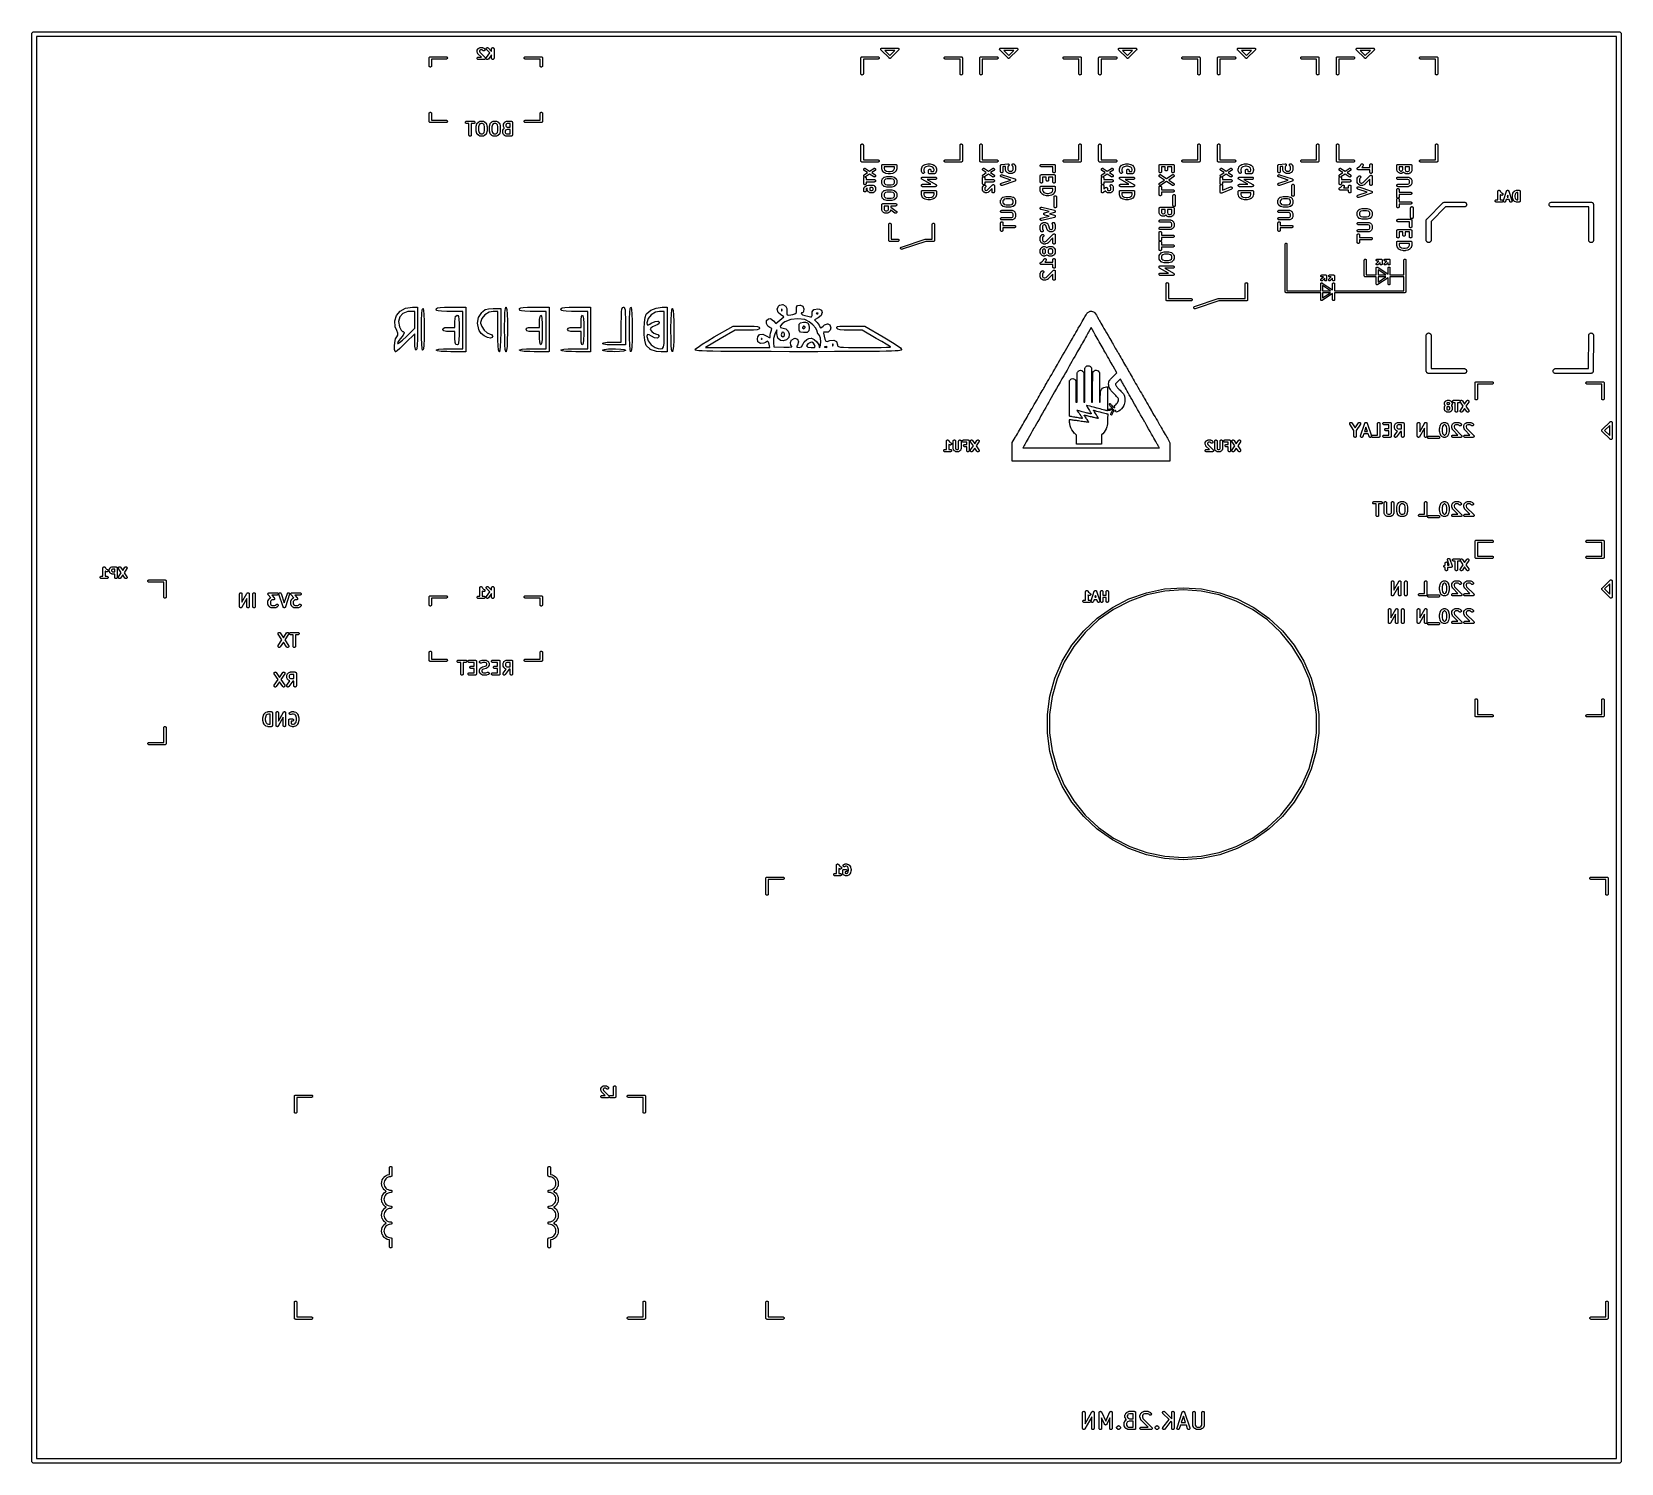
# Model space of a CAD drawing. Extents: x 2.95 to 6.9, y -5.52 to -1.96.
import ezdxf

# ---------------------------------------------------------------- set-up
doc = ezdxf.new("R2010")
doc.units = 0
doc.header["$MEASUREMENT"] = 0
doc.layers.add('BLACK', color=7, linetype='CONTINUOUS')

msp = doc.modelspace()

# ---------------------------------------------------------------- linework, layer by layer
at = {"layer": 'BLACK', "linetype": 'CONTINUOUS'}
for p, q in [((2.94682, -1.9685), (2.94694, -1.96735)), ((2.94685, -1.96879), (2.94682, -1.9685)), ((2.94685, -5.51152), (2.94685, -1.96879)), ((2.94694, -1.96735), (2.94727, -1.96623)), ((2.94727, -1.96623), (2.94782, -1.96521)), ((2.94782, -1.96521), (2.94856, -1.96431)), ((2.94856, -1.96431), (2.94946, -1.96357)), ((2.94946, -1.96357), (2.95049, -1.96302)), ((2.95049, -1.96302), (2.9516, -1.96268)), ((2.9516, -1.96268), (2.95247, -1.9626)), ((2.95247, -1.9626), (2.95276, -1.96257)), ((2.95276, -1.96257), (2.95305, -1.9626)), ((2.95305, -1.9626), (6.88947, -1.9626)), ((2.95866, -1.97441), (2.95866, -5.50591)), ((6.88386, -1.97441), (2.95866, -1.97441)), ((6.88386, -5.50591), (6.88386, -1.97441)), ((6.88947, -1.9626), (6.88976, -1.96257)), ((6.88976, -1.96257), (6.89005, -1.9626)), ((6.89005, -1.9626), (6.89092, -1.96268)), ((6.89092, -1.96268), (6.89203, -1.96302)), ((6.89203, -1.96302), (6.89306, -1.96357)), ((6.89306, -1.96357), (6.89396, -1.96431)), ((6.89396, -1.96431), (6.8947, -1.96521)), ((6.8947, -1.96521), (6.89525, -1.96623)), ((6.89525, -1.96623), (6.89558, -1.96735)), ((6.89558, -1.96735), (6.8957, -1.9685)), ((6.8957, -1.9685), (6.89567, -1.96879)), ((6.89567, -1.96879), (6.89567, -5.51152)), ((4.05329, -2.00924), (4.0533, -2.00915)), ((4.05329, -2.00928), (4.05329, -2.00924)), ((4.05329, -2.01153), (4.05329, -2.00928)), ((4.05331, -2.0117), (4.05329, -2.01153)), ((4.0533, -2.00907), (4.05333, -2.00887)), ((4.0533, -2.00915), (4.0533, -2.00907)), ((4.05331, -2.01186), (4.05331, -2.0117)), ((4.05333, -2.01198), (4.05331, -2.01186)), ((4.05333, -2.00887), (4.05335, -2.00867)), ((4.05335, -2.0121), (4.05333, -2.01198)), ((4.05335, -2.00867), (4.05338, -2.00858)), ((4.05339, -2.01226), (4.05335, -2.0121)), ((4.05338, -2.00858), (4.0534, -2.0085)), ((4.05343, -2.01242), (4.05339, -2.01226)), ((4.0534, -2.0085), (4.05347, -2.00831)), ((4.05344, -2.01246), (4.05343, -2.01242)), ((4.05457, -2.01584), (4.05344, -2.01246)), ((4.05347, -2.00831), (4.05353, -2.00812)), ((4.05353, -2.00812), (4.05357, -2.00804)), ((4.05357, -2.00804), (4.0536, -2.00796)), ((4.0536, -2.00796), (4.05473, -2.00571)), ((4.05473, -2.00571), (4.05475, -2.00567)), ((4.05475, -2.00567), (4.05484, -2.00553)), ((4.05484, -2.00553), (4.05491, -2.00539)), ((4.05491, -2.00539), (4.05499, -2.00529)), ((4.05499, -2.00529), (4.05506, -2.00519)), ((4.05506, -2.00519), (4.05517, -2.00507)), ((4.05517, -2.00507), (4.05528, -2.00494)), ((4.05528, -2.00494), (4.0564, -2.00382)), ((4.0564, -2.00382), (4.05643, -2.00379)), ((4.05643, -2.00379), (4.05656, -2.00369)), ((4.05656, -2.00369), (4.05668, -2.00357)), ((4.05668, -2.00357), (4.05679, -2.00351)), ((4.05679, -2.00351), (4.05688, -2.00343)), ((4.05688, -2.00343), (4.05703, -2.00335)), ((4.05703, -2.00335), (4.05717, -2.00326)), ((4.05717, -2.00326), (4.05942, -2.00214)), ((4.05979, -2.00878), (4.0592, -2.00998)), ((4.0592, -2.00998), (4.0592, -2.01105)), ((4.0592, -2.01105), (4.05995, -2.01331)), ((4.05942, -2.00214), (4.05946, -2.00212)), ((4.05946, -2.00212), (4.05954, -2.00209)), ((4.05954, -2.00209), (4.05962, -2.00205)), ((4.05962, -2.00205), (4.05981, -2.00199)), ((4.06024, -2.00833), (4.05979, -2.00878)), ((4.05981, -2.00199), (4.06, -2.00192)), ((4.05995, -2.01331), (4.07295, -2.02631)), ((4.06, -2.00192), (4.06009, -2.00191)), ((4.06009, -2.00191), (4.06017, -2.00188)), ((4.06017, -2.00188), (4.06037, -2.00186)), ((4.06144, -2.00773), (4.06024, -2.00833)), ((4.06037, -2.00186), (4.06057, -2.00183)), ((4.06057, -2.00183), (4.06066, -2.00184)), ((4.06066, -2.00184), (4.06074, -2.00183)), ((4.06074, -2.00183), (4.06637, -2.00183)), ((4.06567, -2.00773), (4.06144, -2.00773)), ((4.06687, -2.00833), (4.06567, -2.00773)), ((4.06637, -2.00183), (4.06641, -2.00183)), ((4.06641, -2.00183), (4.06649, -2.00184)), ((4.06649, -2.00184), (4.06658, -2.00184)), ((4.06658, -2.00184), (4.06678, -2.00187)), ((4.06678, -2.00187), (4.06698, -2.00189)), ((4.06765, -2.00912), (4.06687, -2.00833)), ((4.06698, -2.00189), (4.06706, -2.00192)), ((4.06706, -2.00192), (4.06715, -2.00193)), ((4.06715, -2.00193), (4.06734, -2.00201)), ((4.06734, -2.00201), (4.06753, -2.00207)), ((4.06753, -2.00207), (4.06761, -2.00211)), ((4.06761, -2.00211), (4.06769, -2.00214)), ((4.0681, -2.00948), (4.06765, -2.00912)), ((4.06769, -2.00214), (4.06994, -2.00326)), ((4.06861, -2.00976), (4.0681, -2.00948)), ((4.06916, -2.00992), (4.06861, -2.00976)), ((4.06973, -2.00998), (4.06916, -2.00992)), ((4.0703, -2.00993), (4.06973, -2.00998)), ((4.06994, -2.00326), (4.06997, -2.00328)), ((4.06997, -2.00328), (4.07011, -2.00337)), ((4.07011, -2.00337), (4.07026, -2.00345)), ((4.07026, -2.00345), (4.07035, -2.00353)), ((4.07086, -2.00976), (4.0703, -2.00993)), ((4.07035, -2.00353), (4.07046, -2.0036)), ((4.07046, -2.0036), (4.07058, -2.00371)), ((4.07058, -2.00371), (4.0707, -2.00382)), ((4.0707, -2.00382), (4.07183, -2.00494)), ((4.07137, -2.0095), (4.07086, -2.00976)), ((4.07181, -2.00913), (4.07137, -2.0095)), ((4.07218, -2.00869), (4.07181, -2.00913)), ((4.07183, -2.00494), (4.07186, -2.00497)), ((4.07186, -2.00497), (4.07222, -2.00542)), ((4.07246, -2.00818), (4.07218, -2.00869)), ((4.07222, -2.00542), (4.07248, -2.00593)), ((4.07263, -2.00763), (4.07246, -2.00818)), ((4.07248, -2.00593), (4.07264, -2.00649)), ((4.07269, -2.00706), (4.07263, -2.00763)), ((4.07264, -2.00649), (4.07269, -2.00706)), ((4.07579, -2.00475), (4.07585, -2.00418)), ((4.07584, -2.00532), (4.07579, -2.00475)), ((4.076, -2.00588), (4.07584, -2.00532)), ((4.07585, -2.00418), (4.07602, -2.00363)), ((4.07626, -2.00639), (4.076, -2.00588)), ((4.07602, -2.00363), (4.0763, -2.00312)), ((4.07662, -2.00684), (4.07626, -2.00639)), ((4.0763, -2.00312), (4.07667, -2.00268)), ((4.07665, -2.00687), (4.07662, -2.00684)), ((4.08497, -2.01518), (4.07665, -2.00687)), ((4.07667, -2.00268), (4.07711, -2.00232)), ((4.07711, -2.00232), (4.07762, -2.00205)), ((4.07762, -2.00205), (4.07818, -2.00188)), ((4.07818, -2.00188), (4.07875, -2.00183)), ((4.07875, -2.00183), (4.07932, -2.00189)), ((4.07932, -2.00189), (4.07987, -2.00205)), ((4.07987, -2.00205), (4.08038, -2.00233)), ((4.08038, -2.00233), (4.08083, -2.00269)), ((4.08083, -2.00269), (4.08929, -2.01115)), ((4.08929, -2.00474), (4.08935, -2.00417)), ((4.08929, -2.00478), (4.08929, -2.00474)), ((4.08929, -2.01115), (4.08929, -2.00478)), ((4.08935, -2.00417), (4.08952, -2.00362)), ((4.08952, -2.00362), (4.0898, -2.00311)), ((4.0898, -2.00311), (4.09017, -2.00267)), ((4.09017, -2.00267), (4.09062, -2.00231)), ((4.09062, -2.00231), (4.09113, -2.00204)), ((4.09113, -2.00204), (4.09169, -2.00188)), ((4.09169, -2.00188), (4.09226, -2.00183)), ((4.09226, -2.00183), (4.09283, -2.00189)), ((4.09283, -2.00189), (4.09338, -2.00206)), ((4.09338, -2.00206), (4.09389, -2.00233)), ((4.09389, -2.00233), (4.09433, -2.0027)), ((4.09433, -2.0027), (4.0947, -2.00315)), ((4.0947, -2.00315), (4.09497, -2.00366)), ((4.09497, -2.00366), (4.09513, -2.00421)), ((4.09513, -2.00421), (4.09519, -2.00478)), ((4.09519, -2.00478), (4.09519, -2.0284)), ((5.05609, -2.00591), (5.05615, -2.00533)), ((5.05615, -2.00648), (5.05609, -2.00591)), ((5.05615, -2.00533), (5.05631, -2.00477)), ((5.05631, -2.00704), (5.05615, -2.00648)), ((5.05631, -2.00477), (5.05659, -2.00426)), ((5.05659, -2.00755), (5.05631, -2.00704)), ((5.05659, -2.00426), (5.05696, -2.00381)), ((5.05696, -2.008), (5.05659, -2.00755)), ((5.05696, -2.00381), (5.05741, -2.00344)), ((5.05707, -2.0081), (5.05696, -2.008)), ((5.07655, -2.02758), (5.05707, -2.0081)), ((5.05741, -2.00344), (5.05792, -2.00316)), ((5.05792, -2.00316), (5.05848, -2.003)), ((5.05848, -2.003), (5.05891, -2.00295)), ((5.05891, -2.00295), (5.05906, -2.00294)), ((5.05891, -2.00295), (5.05891, -2.00295)), ((5.05906, -2.00294), (5.0592, -2.00295)), ((5.0592, -2.00295), (5.09828, -2.00295)), ((5.06618, -2.00886), (5.07874, -2.02141)), ((5.0913, -2.00886), (5.06618, -2.00886)), ((5.07874, -2.02141), (5.0913, -2.00886)), ((5.10041, -2.0081), (5.08093, -2.02758)), ((5.09828, -2.00295), (5.09843, -2.00294)), ((5.09843, -2.00294), (5.09857, -2.00295)), ((5.09857, -2.00295), (5.099, -2.003)), ((5.099, -2.003), (5.09956, -2.00316)), ((5.09956, -2.00316), (5.10007, -2.00344)), ((5.10007, -2.00344), (5.10052, -2.00381)), ((5.10052, -2.008), (5.10041, -2.0081)), ((5.10052, -2.00381), (5.10089, -2.00426)), ((5.10074, -2.00773), (5.10052, -2.008)), ((5.10089, -2.00755), (5.10074, -2.00773)), ((5.10089, -2.00426), (5.10117, -2.00477)), ((5.10117, -2.00704), (5.10089, -2.00755)), ((5.10117, -2.00477), (5.10118, -2.0048)), ((5.10134, -2.00648), (5.10117, -2.00704)), ((5.10118, -2.0048), (5.10134, -2.00533)), ((5.10134, -2.00533), (5.10139, -2.00591)), ((5.10139, -2.00591), (5.10134, -2.00648)), ((5.35136, -2.00591), (5.35142, -2.00533)), ((5.35142, -2.00648), (5.35136, -2.00591)), ((5.35142, -2.00533), (5.35159, -2.00477)), ((5.35159, -2.00704), (5.35142, -2.00648)), ((5.35159, -2.00477), (5.35186, -2.00426)), ((5.35186, -2.00755), (5.35159, -2.00704)), ((5.35186, -2.00426), (5.35223, -2.00381)), ((5.35223, -2.008), (5.35186, -2.00755)), ((5.35223, -2.00381), (5.35268, -2.00344)), ((5.35235, -2.0081), (5.35223, -2.008)), ((5.37183, -2.02758), (5.35235, -2.0081)), ((5.35268, -2.00344), (5.3532, -2.00316)), ((5.3532, -2.00316), (5.35375, -2.003)), ((5.35375, -2.003), (5.35419, -2.00295)), ((5.35419, -2.00295), (5.35433, -2.00294)), ((5.35419, -2.00295), (5.35419, -2.00295)), ((5.35433, -2.00294), (5.35448, -2.00295)), ((5.35448, -2.00295), (5.39356, -2.00295)), ((5.36146, -2.00886), (5.37402, -2.02141)), ((5.38657, -2.00886), (5.36146, -2.00886)), ((5.37402, -2.02141), (5.38657, -2.00886)), ((5.39569, -2.0081), (5.37621, -2.02758)), ((5.39356, -2.00295), (5.3937, -2.00294)), ((5.3937, -2.00294), (5.39385, -2.00295)), ((5.39385, -2.00295), (5.39428, -2.003)), ((5.39428, -2.003), (5.39484, -2.00316)), ((5.39484, -2.00316), (5.39535, -2.00344)), ((5.39535, -2.00344), (5.3958, -2.00381)), ((5.3958, -2.008), (5.39569, -2.0081)), ((5.3958, -2.00381), (5.39617, -2.00426)), ((5.39602, -2.00773), (5.3958, -2.008)), ((5.39617, -2.00755), (5.39602, -2.00773)), ((5.39617, -2.00426), (5.39644, -2.00477)), ((5.39644, -2.00704), (5.39617, -2.00755)), ((5.39644, -2.00477), (5.39645, -2.0048)), ((5.39661, -2.00648), (5.39644, -2.00704)), ((5.39645, -2.0048), (5.39661, -2.00533)), ((5.39661, -2.00533), (5.39667, -2.00591)), ((5.39667, -2.00591), (5.39661, -2.00648)), ((5.64664, -2.00591), (5.6467, -2.00533)), ((5.6467, -2.00648), (5.64664, -2.00591)), ((5.6467, -2.00533), (5.64687, -2.00477)), ((5.64687, -2.00704), (5.6467, -2.00648)), ((5.64687, -2.00477), (5.64714, -2.00426)), ((5.64714, -2.00755), (5.64687, -2.00704)), ((5.64714, -2.00426), (5.64751, -2.00381)), ((5.64751, -2.008), (5.64714, -2.00755)), ((5.64751, -2.00381), (5.64796, -2.00344)), ((5.64762, -2.0081), (5.64751, -2.008)), ((5.6671, -2.02758), (5.64762, -2.0081)), ((5.64796, -2.00344), (5.64847, -2.00316)), ((5.64847, -2.00316), (5.64903, -2.003)), ((5.64903, -2.003), (5.64946, -2.00295)), ((5.64946, -2.00295), (5.64961, -2.00294)), ((5.64946, -2.00295), (5.64946, -2.00295)), ((5.64961, -2.00294), (5.64975, -2.00295)), ((5.64975, -2.00295), (5.68883, -2.00295)), ((5.65673, -2.00886), (5.66929, -2.02141)), ((5.68185, -2.00886), (5.65673, -2.00886)), ((5.66929, -2.02141), (5.68185, -2.00886)), ((5.69096, -2.0081), (5.67148, -2.02758)), ((5.68883, -2.00295), (5.68898, -2.00294)), ((5.68898, -2.00294), (5.68912, -2.00295)), ((5.68912, -2.00295), (5.68956, -2.003)), ((5.68956, -2.003), (5.69011, -2.00316)), ((5.69011, -2.00316), (5.69062, -2.00344)), ((5.69062, -2.00344), (5.69107, -2.00381)), ((5.69107, -2.008), (5.69096, -2.0081)), ((5.69107, -2.00381), (5.69144, -2.00426)), ((5.6913, -2.00773), (5.69107, -2.008)), ((5.69144, -2.00755), (5.6913, -2.00773)), ((5.69144, -2.00426), (5.69172, -2.00477)), ((5.69172, -2.00704), (5.69144, -2.00755)), ((5.69172, -2.00477), (5.69173, -2.0048)), ((5.69189, -2.00648), (5.69172, -2.00704)), ((5.69173, -2.0048), (5.69189, -2.00533)), ((5.69189, -2.00533), (5.69194, -2.00591)), ((5.69194, -2.00591), (5.69189, -2.00648)), ((5.94191, -2.00591), (5.94197, -2.00533)), ((5.94197, -2.00648), (5.94191, -2.00591)), ((5.94197, -2.00533), (5.94214, -2.00477)), ((5.94214, -2.00704), (5.94197, -2.00648)), ((5.94214, -2.00477), (5.94241, -2.00426)), ((5.94241, -2.00755), (5.94214, -2.00704)), ((5.94241, -2.00426), (5.94278, -2.00381)), ((5.94278, -2.008), (5.94241, -2.00755)), ((5.94278, -2.00381), (5.94323, -2.00344)), ((5.9429, -2.0081), (5.94278, -2.008)), ((5.96238, -2.02758), (5.9429, -2.0081)), ((5.94323, -2.00344), (5.94375, -2.00316)), ((5.94375, -2.00316), (5.9443, -2.003)), ((5.9443, -2.003), (5.94474, -2.00295)), ((5.94474, -2.00295), (5.94488, -2.00294)), ((5.94474, -2.00295), (5.94474, -2.00295)), ((5.94488, -2.00294), (5.94503, -2.00295)), ((5.94503, -2.00295), (5.98411, -2.00295)), ((5.95201, -2.00886), (5.96457, -2.02141)), ((5.97712, -2.00886), (5.95201, -2.00886)), ((5.96457, -2.02141), (5.97712, -2.00886)), ((5.98624, -2.0081), (5.96676, -2.02758)), ((5.98411, -2.00295), (5.98425, -2.00294)), ((5.98425, -2.00294), (5.9844, -2.00295)), ((5.9844, -2.00295), (5.98483, -2.003)), ((5.98483, -2.003), (5.98539, -2.00316)), ((5.98539, -2.00316), (5.9859, -2.00344)), ((5.9859, -2.00344), (5.98635, -2.00381)), ((5.98635, -2.008), (5.98624, -2.0081)), ((5.98635, -2.00381), (5.98672, -2.00426)), ((5.98657, -2.00773), (5.98635, -2.008)), ((5.98672, -2.00755), (5.98657, -2.00773)), ((5.98672, -2.00426), (5.98699, -2.00477)), ((5.98699, -2.00704), (5.98672, -2.00755)), ((5.98699, -2.00477), (5.987, -2.0048)), ((5.98716, -2.00648), (5.98699, -2.00704)), ((5.987, -2.0048), (5.98716, -2.00533)), ((5.98716, -2.00533), (5.98722, -2.00591)), ((5.98722, -2.00591), (5.98716, -2.00648)), ((6.23719, -2.00591), (6.23725, -2.00533)), ((6.23725, -2.00648), (6.23719, -2.00591)), ((6.23725, -2.00533), (6.23742, -2.00477)), ((6.23742, -2.00704), (6.23725, -2.00648)), ((6.23742, -2.00477), (6.23769, -2.00426)), ((6.23769, -2.00755), (6.23742, -2.00704)), ((6.23769, -2.00426), (6.23806, -2.00381)), ((6.23806, -2.008), (6.23769, -2.00755)), ((6.23806, -2.00381), (6.23851, -2.00344)), ((6.23817, -2.0081), (6.23806, -2.008)), ((6.25765, -2.02758), (6.23817, -2.0081)), ((6.23851, -2.00344), (6.23902, -2.00316)), ((6.23902, -2.00316), (6.23958, -2.003)), ((6.23958, -2.003), (6.24001, -2.00295)), ((6.24001, -2.00295), (6.24016, -2.00294)), ((6.24001, -2.00295), (6.24001, -2.00295)), ((6.24016, -2.00294), (6.2403, -2.00295)), ((6.2403, -2.00295), (6.27938, -2.00295)), ((6.24729, -2.00886), (6.25984, -2.02141)), ((6.2724, -2.00886), (6.24729, -2.00886)), ((6.25984, -2.02141), (6.2724, -2.00886)), ((6.28151, -2.0081), (6.26203, -2.02758)), ((6.27938, -2.00295), (6.27953, -2.00294)), ((6.27953, -2.00294), (6.27967, -2.00295)), ((6.27967, -2.00295), (6.28011, -2.003)), ((6.28011, -2.003), (6.28066, -2.00316)), ((6.28066, -2.00316), (6.28118, -2.00344)), ((6.28118, -2.00344), (6.28163, -2.00381)), ((6.28163, -2.008), (6.28151, -2.0081)), ((6.28163, -2.00381), (6.28199, -2.00426)), ((6.28185, -2.00773), (6.28163, -2.008)), ((6.28199, -2.00755), (6.28185, -2.00773)), ((6.28199, -2.00426), (6.28227, -2.00477)), ((6.28227, -2.00704), (6.28199, -2.00755)), ((6.28227, -2.00477), (6.28228, -2.0048)), ((6.28244, -2.00648), (6.28227, -2.00704)), ((6.28228, -2.0048), (6.28244, -2.00533)), ((6.28244, -2.00533), (6.28249, -2.00591)), ((6.28249, -2.00591), (6.28244, -2.00648)), ((3.93404, -2.02756), (3.9341, -2.02698)), ((3.93406, -2.0277), (3.93404, -2.02756)), ((3.93406, -2.04739), (3.93406, -2.0277)), ((3.9341, -2.04782), (3.93406, -2.04739)), ((3.9341, -2.02698), (3.93427, -2.02642)), ((3.93427, -2.04838), (3.9341, -2.04782)), ((3.93427, -2.02642), (3.93454, -2.02591)), ((3.93454, -2.04889), (3.93427, -2.04838)), ((3.93454, -2.02591), (3.93491, -2.02546)), ((3.93491, -2.04934), (3.93454, -2.04889)), ((3.93491, -2.02546), (3.93536, -2.02509)), ((3.93536, -2.04971), (3.93491, -2.04934)), ((3.93536, -2.02509), (3.93587, -2.02482)), ((3.93587, -2.04999), (3.93536, -2.04971)), ((3.93587, -2.02482), (3.93643, -2.02465)), ((3.93643, -2.05015), (3.93587, -2.04999)), ((3.93643, -2.02465), (3.93686, -2.02461)), ((3.93701, -2.05021), (3.93643, -2.05015)), ((3.93686, -2.02461), (3.93701, -2.02459)), ((3.93701, -2.02459), (3.93715, -2.02461)), ((3.93759, -2.05015), (3.93701, -2.05021)), ((3.93715, -2.02461), (3.97652, -2.02461)), ((3.93814, -2.04999), (3.93759, -2.05015)), ((3.93866, -2.04971), (3.93814, -2.04999)), ((3.93911, -2.04934), (3.93866, -2.04971)), ((3.93947, -2.04889), (3.93911, -2.04934)), ((3.93975, -2.04838), (3.93947, -2.04889)), ((3.93992, -2.04782), (3.93975, -2.04838)), ((3.93996, -2.04739), (3.93992, -2.04782)), ((3.97652, -2.03051), (3.93996, -2.03051)), ((3.93996, -2.03051), (3.93996, -2.04739)), ((3.97652, -2.02461), (3.97696, -2.02465)), ((3.97696, -2.03047), (3.97652, -2.03051)), ((3.97696, -2.02465), (3.97751, -2.02482)), ((3.97751, -2.0303), (3.97696, -2.03047)), ((3.97751, -2.02482), (3.97803, -2.02509)), ((3.97803, -2.03003), (3.97751, -2.0303)), ((3.97803, -2.02509), (3.97848, -2.02546)), ((3.97848, -2.02966), (3.97803, -2.03003)), ((3.97848, -2.02546), (3.97884, -2.02591)), ((3.97884, -2.02921), (3.97848, -2.02966)), ((3.97884, -2.02591), (3.97912, -2.02642)), ((3.97912, -2.02869), (3.97884, -2.02921)), ((3.97912, -2.02642), (3.97929, -2.02698)), ((3.97929, -2.02814), (3.97912, -2.02869)), ((3.97929, -2.02698), (3.97934, -2.02756)), ((3.97934, -2.02756), (3.97929, -2.02814)), ((4.05329, -2.02838), (4.05335, -2.02781)), ((4.05334, -2.02896), (4.05329, -2.02838)), ((4.05351, -2.02951), (4.05334, -2.02896)), ((4.05335, -2.02781), (4.05352, -2.02726)), ((4.05377, -2.03002), (4.05351, -2.02951)), ((4.05352, -2.02726), (4.0538, -2.02675)), ((4.05413, -2.03047), (4.05377, -2.03002)), ((4.0538, -2.02675), (4.05416, -2.02631)), ((4.05457, -2.03084), (4.05413, -2.03047)), ((4.05416, -2.02631), (4.05461, -2.02594)), ((4.0546, -2.01592), (4.05457, -2.01584)), ((4.05508, -2.03112), (4.05457, -2.03084)), ((4.05463, -2.016), (4.0546, -2.01592)), ((4.05461, -2.02594), (4.05512, -2.02567)), ((4.05472, -2.01618), (4.05463, -2.016)), ((4.0548, -2.01636), (4.05472, -2.01618)), ((4.05485, -2.01644), (4.0548, -2.01636)), ((4.05489, -2.01651), (4.05485, -2.01644)), ((4.05502, -2.01667), (4.05489, -2.01651)), ((4.05513, -2.01684), (4.05502, -2.01667)), ((4.05563, -2.03129), (4.05508, -2.03112)), ((4.05512, -2.02567), (4.05567, -2.02551)), ((4.0552, -2.01689), (4.05513, -2.01684)), ((4.05525, -2.01696), (4.0552, -2.01689)), ((4.05528, -2.01699), (4.05525, -2.01696)), ((4.06374, -2.02545), (4.05528, -2.01699)), ((4.0562, -2.03136), (4.05563, -2.03129)), ((4.05567, -2.02551), (4.05624, -2.02545)), ((4.05624, -2.03136), (4.0562, -2.03136)), ((4.05624, -2.02545), (4.06374, -2.02545)), ((4.07087, -2.03136), (4.05624, -2.03136)), ((4.07115, -2.03133), (4.07087, -2.03136)), ((4.07143, -2.0313), (4.07115, -2.03133)), ((4.07144, -2.0313), (4.07143, -2.0313)), ((4.07143, -2.0313), (4.07143, -2.0313)), ((4.07171, -2.03122), (4.07144, -2.0313)), ((4.07198, -2.03114), (4.07171, -2.03122)), ((4.07199, -2.03113), (4.07198, -2.03114)), ((4.07223, -2.031), (4.07199, -2.03113)), ((4.07199, -2.03113), (4.07199, -2.03113)), ((4.07249, -2.03087), (4.07223, -2.031)), ((4.0725, -2.03086), (4.07249, -2.03087)), ((4.07272, -2.03068), (4.0725, -2.03086)), ((4.0725, -2.03086), (4.0725, -2.03086)), ((4.07294, -2.03051), (4.07272, -2.03068)), ((4.07295, -2.0305), (4.07294, -2.0305)), ((4.07294, -2.0305), (4.07294, -2.03051)), ((4.07295, -2.02631), (4.07298, -2.02634)), ((4.07313, -2.03028), (4.07295, -2.0305)), ((4.07298, -2.02634), (4.07298, -2.02634)), ((4.07298, -2.02634), (4.07298, -2.02634)), ((4.07298, -2.02634), (4.07298, -2.02634)), ((4.07298, -2.02634), (4.07316, -2.02657)), ((4.07331, -2.03006), (4.07313, -2.03028)), ((4.07316, -2.02657), (4.07334, -2.02679)), ((4.07345, -2.02981), (4.07331, -2.03005)), ((4.07331, -2.03005), (4.07331, -2.03006)), ((4.07331, -2.03006), (4.07331, -2.03006)), ((4.07334, -2.02679), (4.07334, -2.02679)), ((4.07334, -2.02679), (4.07334, -2.02679)), ((4.07334, -2.02679), (4.07347, -2.02705)), ((4.07358, -2.02956), (4.07345, -2.02981)), ((4.07347, -2.02705), (4.0736, -2.0273)), ((4.07359, -2.02955), (4.07358, -2.02956)), ((4.07367, -2.02928), (4.07359, -2.02955)), ((4.07359, -2.02955), (4.07359, -2.02955)), ((4.0736, -2.0273), (4.07361, -2.0273)), ((4.07361, -2.0273), (4.07361, -2.02731)), ((4.07361, -2.02731), (4.07369, -2.02758)), ((4.07376, -2.02901), (4.07367, -2.02928)), ((4.07369, -2.02758), (4.07377, -2.02785)), ((4.07379, -2.02872), (4.07376, -2.029)), ((4.07376, -2.029), (4.07376, -2.029)), ((4.07376, -2.029), (4.07376, -2.02901)), ((4.07377, -2.02785), (4.07377, -2.02785)), ((4.07377, -2.02785), (4.07377, -2.02786)), ((4.07377, -2.02786), (4.07379, -2.02814)), ((4.07379, -2.02814), (4.07382, -2.02842)), ((4.07382, -2.02843), (4.07379, -2.02872)), ((4.07382, -2.02842), (4.07382, -2.02843)), ((4.07382, -2.02843), (4.07382, -2.02843)), ((4.07579, -2.02823), (4.07588, -2.02766)), ((4.07582, -2.02881), (4.07579, -2.02823)), ((4.07595, -2.02937), (4.07582, -2.02881)), ((4.07588, -2.02766), (4.07608, -2.02712)), ((4.07619, -2.02989), (4.07595, -2.02937)), ((4.07608, -2.02712), (4.07638, -2.02663)), ((4.07653, -2.03036), (4.07619, -2.02989)), ((4.07638, -2.02663), (4.08497, -2.01518)), ((4.07695, -2.03075), (4.07653, -2.03036)), ((4.07744, -2.03106), (4.07695, -2.03075)), ((4.07798, -2.03126), (4.07744, -2.03106)), ((4.07855, -2.03135), (4.07798, -2.03126)), ((4.07913, -2.03133), (4.07855, -2.03135)), ((4.07969, -2.0312), (4.07913, -2.03133)), ((4.08021, -2.03096), (4.07969, -2.0312)), ((4.08068, -2.03063), (4.08021, -2.03096)), ((4.08108, -2.03021), (4.08068, -2.03063)), ((4.0811, -2.03017), (4.08108, -2.03021)), ((4.08918, -2.0194), (4.0811, -2.03017)), ((4.08929, -2.0195), (4.08918, -2.0194)), ((4.08929, -2.0284), (4.08929, -2.0195)), ((4.08934, -2.02898), (4.08929, -2.0284)), ((4.08951, -2.02953), (4.08934, -2.02898)), ((4.08978, -2.03004), (4.08951, -2.02953)), ((4.09014, -2.03048), (4.08978, -2.03004)), ((4.09059, -2.03085), (4.09014, -2.03048)), ((4.09109, -2.03112), (4.09059, -2.03085)), ((4.09164, -2.0313), (4.09109, -2.03112)), ((4.09222, -2.03136), (4.09164, -2.0313)), ((4.09279, -2.0313), (4.09222, -2.03136)), ((4.09334, -2.03114), (4.09279, -2.0313)), ((4.09386, -2.03087), (4.09334, -2.03114)), ((4.0943, -2.03051), (4.09386, -2.03087)), ((4.09467, -2.03007), (4.0943, -2.03051)), ((4.09495, -2.02957), (4.09467, -2.03007)), ((4.09513, -2.02902), (4.09495, -2.02957)), ((4.09519, -2.02844), (4.09513, -2.02902)), ((4.09519, -2.0284), (4.09519, -2.02844)), ((4.17026, -2.02756), (4.17032, -2.02698)), ((4.17032, -2.02814), (4.17026, -2.02756)), ((4.17032, -2.02698), (4.17049, -2.02642)), ((4.17049, -2.02869), (4.17032, -2.02814)), ((4.17049, -2.02642), (4.17076, -2.02591)), ((4.17076, -2.02921), (4.17049, -2.02869)), ((4.17076, -2.02591), (4.17113, -2.02546)), ((4.17113, -2.02966), (4.17076, -2.02921)), ((4.17113, -2.02546), (4.17158, -2.02509)), ((4.17158, -2.03003), (4.17113, -2.02966)), ((4.17158, -2.02509), (4.17209, -2.02482)), ((4.17209, -2.0303), (4.17158, -2.03003)), ((4.17209, -2.02482), (4.17265, -2.02465)), ((4.17265, -2.03047), (4.17209, -2.0303)), ((4.17265, -2.02465), (4.17308, -2.02461)), ((4.17308, -2.03051), (4.17265, -2.03047)), ((4.17308, -2.02461), (4.21245, -2.02461)), ((4.20965, -2.03051), (4.17308, -2.03051)), ((4.20965, -2.04739), (4.20965, -2.03051)), ((4.20969, -2.04782), (4.20965, -2.04739)), ((4.20986, -2.04838), (4.20969, -2.04782)), ((4.21013, -2.04889), (4.20986, -2.04838)), ((4.2105, -2.04934), (4.21013, -2.04889)), ((4.21095, -2.04971), (4.2105, -2.04934)), ((4.21146, -2.04999), (4.21095, -2.04971)), ((4.21202, -2.05015), (4.21146, -2.04999)), ((4.2126, -2.05021), (4.21202, -2.05015)), ((4.21245, -2.02461), (4.2126, -2.02459)), ((4.2126, -2.02459), (4.21274, -2.02461)), ((4.21318, -2.05015), (4.2126, -2.05021)), ((4.21274, -2.02461), (4.21318, -2.02465)), ((4.21318, -2.02465), (4.21373, -2.02482)), ((4.21373, -2.04999), (4.21318, -2.05015)), ((4.21373, -2.02482), (4.21425, -2.02509)), ((4.21425, -2.04971), (4.21373, -2.04999)), ((4.21425, -2.02509), (4.2147, -2.02546)), ((4.2147, -2.04934), (4.21425, -2.04971)), ((4.2147, -2.02546), (4.21507, -2.02591)), ((4.21507, -2.04889), (4.2147, -2.04934)), ((4.21507, -2.02591), (4.21534, -2.02642)), ((4.21534, -2.04838), (4.21507, -2.04889)), ((4.21534, -2.02642), (4.21551, -2.02698)), ((4.21551, -2.04782), (4.21534, -2.04838)), ((4.21551, -2.02698), (4.21557, -2.02756)), ((4.21555, -2.04739), (4.21551, -2.04782)), ((4.21557, -2.02756), (4.21555, -2.0277)), ((4.21555, -2.0277), (4.21555, -2.04739)), ((5.00688, -2.02756), (5.00693, -2.02698)), ((5.00689, -2.0277), (5.00688, -2.02756)), ((5.00689, -2.06707), (5.00689, -2.0277)), ((5.00693, -2.02698), (5.0071, -2.02642)), ((5.0071, -2.02642), (5.00738, -2.02591)), ((5.00738, -2.02591), (5.00774, -2.02546)), ((5.00774, -2.02546), (5.00819, -2.02509)), ((5.00819, -2.02509), (5.00871, -2.02482)), ((5.00871, -2.02482), (5.00926, -2.02465)), ((5.00926, -2.02465), (5.0097, -2.02461)), ((5.0097, -2.02461), (5.00984, -2.02459)), ((5.00984, -2.02459), (5.00999, -2.02461)), ((5.00999, -2.02461), (5.04936, -2.02461)), ((5.04936, -2.03051), (5.0128, -2.03051)), ((5.0128, -2.03051), (5.0128, -2.06707)), ((5.04936, -2.02461), (5.04979, -2.02465)), ((5.04979, -2.03047), (5.04936, -2.03051)), ((5.04979, -2.02465), (5.05035, -2.02482)), ((5.05035, -2.0303), (5.04979, -2.03047)), ((5.05035, -2.02482), (5.05086, -2.02509)), ((5.05086, -2.03003), (5.05035, -2.0303)), ((5.05086, -2.02509), (5.05131, -2.02546)), ((5.05131, -2.02966), (5.05086, -2.03003)), ((5.05131, -2.02546), (5.05168, -2.02591)), ((5.05168, -2.02921), (5.05131, -2.02966)), ((5.05168, -2.02591), (5.05195, -2.02642)), ((5.05195, -2.02869), (5.05168, -2.02921)), ((5.05195, -2.02642), (5.05212, -2.02698)), ((5.05212, -2.02814), (5.05195, -2.02869)), ((5.05212, -2.02698), (5.05218, -2.02756)), ((5.05218, -2.02756), (5.05212, -2.02814)), ((5.07664, -2.02769), (5.07655, -2.02758)), ((5.07675, -2.02778), (5.07664, -2.02769)), ((5.07709, -2.02806), (5.07675, -2.02778)), ((5.07675, -2.02778), (5.07675, -2.02778)), ((5.0776, -2.02833), (5.07709, -2.02806)), ((5.07816, -2.0285), (5.0776, -2.02833)), ((5.07874, -2.02856), (5.07816, -2.0285)), ((5.07932, -2.0285), (5.07874, -2.02856)), ((5.07988, -2.02833), (5.07932, -2.0285)), ((5.08039, -2.02806), (5.07988, -2.02833)), ((5.08084, -2.02769), (5.08039, -2.02806)), ((5.08093, -2.02758), (5.08084, -2.02769)), ((5.21357, -2.02756), (5.21363, -2.02698)), ((5.21363, -2.02814), (5.21357, -2.02756)), ((5.21363, -2.02698), (5.21379, -2.02642)), ((5.21379, -2.02869), (5.21363, -2.02814)), ((5.21379, -2.02642), (5.21407, -2.02591)), ((5.21407, -2.02921), (5.21379, -2.02869)), ((5.21407, -2.02591), (5.21444, -2.02546)), ((5.21444, -2.02966), (5.21407, -2.02921)), ((5.21444, -2.02546), (5.21489, -2.02509)), ((5.21489, -2.03003), (5.21444, -2.02966)), ((5.21489, -2.02509), (5.2154, -2.02482)), ((5.2154, -2.0303), (5.21489, -2.03003)), ((5.2154, -2.02482), (5.21596, -2.02465)), ((5.21596, -2.03047), (5.2154, -2.0303)), ((5.21596, -2.02465), (5.21639, -2.02461)), ((5.21639, -2.03051), (5.21596, -2.03047)), ((5.21639, -2.02461), (5.25576, -2.02461)), ((5.25295, -2.03051), (5.21639, -2.03051)), ((5.25295, -2.06707), (5.25295, -2.03051)), ((5.25576, -2.02461), (5.25591, -2.02459)), ((5.25591, -2.02459), (5.25605, -2.02461)), ((5.25605, -2.02461), (5.25648, -2.02465)), ((5.25648, -2.02465), (5.25704, -2.02482)), ((5.25704, -2.02482), (5.25755, -2.02509)), ((5.25755, -2.02509), (5.258, -2.02546)), ((5.258, -2.02546), (5.25837, -2.02591)), ((5.25837, -2.02591), (5.25865, -2.02642)), ((5.25865, -2.02642), (5.25882, -2.02698)), ((5.25882, -2.02698), (5.25887, -2.02756)), ((5.25887, -2.02756), (5.25886, -2.0277)), ((5.25886, -2.0277), (5.25886, -2.06707)), ((5.30215, -2.02756), (5.30221, -2.02698)), ((5.30217, -2.0277), (5.30215, -2.02756)), ((5.30217, -2.06707), (5.30217, -2.0277)), ((5.30221, -2.02698), (5.30238, -2.02642)), ((5.30238, -2.02642), (5.30265, -2.02591)), ((5.30265, -2.02591), (5.30302, -2.02546)), ((5.30302, -2.02546), (5.30347, -2.02509)), ((5.30347, -2.02509), (5.30398, -2.02482)), ((5.30398, -2.02482), (5.30454, -2.02465)), ((5.30454, -2.02465), (5.30497, -2.02461)), ((5.30497, -2.02461), (5.30512, -2.02459)), ((5.30512, -2.02459), (5.30526, -2.02461)), ((5.30526, -2.02461), (5.34463, -2.02461)), ((5.34463, -2.03051), (5.30807, -2.03051)), ((5.30807, -2.03051), (5.30807, -2.06707)), ((5.34463, -2.02461), (5.34507, -2.02465)), ((5.34507, -2.03047), (5.34463, -2.03051)), ((5.34507, -2.02465), (5.34562, -2.02482)), ((5.34562, -2.0303), (5.34507, -2.03047)), ((5.34562, -2.02482), (5.34614, -2.02509)), ((5.34614, -2.03003), (5.34562, -2.0303)), ((5.34614, -2.02509), (5.34659, -2.02546)), ((5.34659, -2.02966), (5.34614, -2.03003)), ((5.34659, -2.02546), (5.34696, -2.02591)), ((5.34696, -2.02921), (5.34659, -2.02966)), ((5.34696, -2.02591), (5.34723, -2.02642)), ((5.34723, -2.02869), (5.34696, -2.02921)), ((5.34723, -2.02642), (5.3474, -2.02698)), ((5.3474, -2.02814), (5.34723, -2.02869)), ((5.3474, -2.02698), (5.34746, -2.02756)), ((5.34746, -2.02756), (5.3474, -2.02814)), ((5.37192, -2.02769), (5.37183, -2.02758)), ((5.37203, -2.02778), (5.37192, -2.02769)), ((5.37237, -2.02806), (5.37203, -2.02778)), ((5.37203, -2.02778), (5.37203, -2.02778)), ((5.37288, -2.02833), (5.37237, -2.02806)), ((5.37344, -2.0285), (5.37288, -2.02833)), ((5.37402, -2.02856), (5.37344, -2.0285)), ((5.37459, -2.0285), (5.37402, -2.02856)), ((5.37515, -2.02833), (5.37459, -2.0285)), ((5.37566, -2.02806), (5.37515, -2.02833)), ((5.37611, -2.02769), (5.37566, -2.02806)), ((5.37621, -2.02758), (5.37611, -2.02769)), ((5.50884, -2.02756), (5.5089, -2.02698)), ((5.5089, -2.02814), (5.50884, -2.02756)), ((5.5089, -2.02698), (5.50907, -2.02642)), ((5.50907, -2.02869), (5.5089, -2.02814)), ((5.50907, -2.02642), (5.50934, -2.02591)), ((5.50934, -2.02921), (5.50907, -2.02869)), ((5.50934, -2.02591), (5.50971, -2.02546)), ((5.50971, -2.02966), (5.50934, -2.02921)), ((5.50971, -2.02546), (5.51016, -2.02509)), ((5.51016, -2.03003), (5.50971, -2.02966)), ((5.51016, -2.02509), (5.51068, -2.02482)), ((5.51068, -2.0303), (5.51016, -2.03003)), ((5.51068, -2.02482), (5.51123, -2.02465)), ((5.51123, -2.03047), (5.51068, -2.0303)), ((5.51123, -2.02465), (5.51167, -2.02461)), ((5.51167, -2.03051), (5.51123, -2.03047)), ((5.51167, -2.02461), (5.55104, -2.02461)), ((5.54823, -2.03051), (5.51167, -2.03051)), ((5.54823, -2.06707), (5.54823, -2.03051)), ((5.55104, -2.02461), (5.55118, -2.02459)), ((5.55118, -2.02459), (5.55133, -2.02461)), ((5.55133, -2.02461), (5.55176, -2.02465)), ((5.55176, -2.02465), (5.55232, -2.02482)), ((5.55232, -2.02482), (5.55283, -2.02509)), ((5.55283, -2.02509), (5.55328, -2.02546)), ((5.55328, -2.02546), (5.55365, -2.02591)), ((5.55365, -2.02591), (5.55392, -2.02642)), ((5.55392, -2.02642), (5.55409, -2.02698)), ((5.55409, -2.02698), (5.55415, -2.02756)), ((5.55415, -2.02756), (5.55413, -2.0277)), ((5.55413, -2.0277), (5.55413, -2.06707)), ((5.59743, -2.02756), (5.59748, -2.02698)), ((5.59744, -2.0277), (5.59743, -2.02756)), ((5.59744, -2.06707), (5.59744, -2.0277)), ((5.59748, -2.02698), (5.59765, -2.02642)), ((5.59765, -2.02642), (5.59793, -2.02591)), ((5.59793, -2.02591), (5.5983, -2.02546)), ((5.5983, -2.02546), (5.59875, -2.02509)), ((5.59875, -2.02509), (5.59926, -2.02482)), ((5.59926, -2.02482), (5.59981, -2.02465)), ((5.59981, -2.02465), (5.60025, -2.02461)), ((5.60025, -2.02461), (5.60039, -2.02459)), ((5.60039, -2.02459), (5.60054, -2.02461)), ((5.60054, -2.02461), (5.63991, -2.02461)), ((5.63991, -2.03051), (5.60335, -2.03051)), ((5.60335, -2.03051), (5.60335, -2.06707)), ((5.63991, -2.02461), (5.64034, -2.02465)), ((5.64034, -2.03047), (5.63991, -2.03051)), ((5.64034, -2.02465), (5.6409, -2.02482)), ((5.6409, -2.0303), (5.64034, -2.03047)), ((5.6409, -2.02482), (5.64141, -2.02509)), ((5.64141, -2.03003), (5.6409, -2.0303)), ((5.64141, -2.02509), (5.64186, -2.02546)), ((5.64186, -2.02966), (5.64141, -2.03003)), ((5.64186, -2.02546), (5.64223, -2.02591)), ((5.64223, -2.02921), (5.64186, -2.02966)), ((5.64223, -2.02591), (5.6425, -2.02642)), ((5.6425, -2.02869), (5.64223, -2.02921)), ((5.6425, -2.02642), (5.64267, -2.02698)), ((5.64267, -2.02814), (5.6425, -2.02869)), ((5.64267, -2.02698), (5.64273, -2.02756)), ((5.64273, -2.02756), (5.64267, -2.02814)), ((5.66719, -2.02769), (5.6671, -2.02758)), ((5.66731, -2.02778), (5.66719, -2.02769)), ((5.66764, -2.02806), (5.66731, -2.02778)), ((5.66731, -2.02778), (5.66731, -2.02778)), ((5.66816, -2.02833), (5.66764, -2.02806)), ((5.66871, -2.0285), (5.66816, -2.02833)), ((5.66929, -2.02856), (5.66871, -2.0285)), ((5.66987, -2.0285), (5.66929, -2.02856)), ((5.67043, -2.02833), (5.66987, -2.0285)), ((5.67094, -2.02806), (5.67043, -2.02833)), ((5.67139, -2.02769), (5.67094, -2.02806)), ((5.67148, -2.02758), (5.67139, -2.02769)), ((5.80412, -2.02756), (5.80418, -2.02698)), ((5.80418, -2.02814), (5.80412, -2.02756)), ((5.80418, -2.02698), (5.80435, -2.02642)), ((5.80435, -2.02869), (5.80418, -2.02814)), ((5.80435, -2.02642), (5.80462, -2.02591)), ((5.80462, -2.02921), (5.80435, -2.02869)), ((5.80462, -2.02591), (5.80499, -2.02546)), ((5.80499, -2.02966), (5.80462, -2.02921)), ((5.80499, -2.02546), (5.80544, -2.02509)), ((5.80544, -2.03003), (5.80499, -2.02966)), ((5.80544, -2.02509), (5.80595, -2.02482)), ((5.80595, -2.0303), (5.80544, -2.03003)), ((5.80595, -2.02482), (5.80651, -2.02465)), ((5.80651, -2.03047), (5.80595, -2.0303)), ((5.80651, -2.02465), (5.80694, -2.02461)), ((5.80694, -2.03051), (5.80651, -2.03047)), ((5.80694, -2.02461), (5.84631, -2.02461)), ((5.8435, -2.03051), (5.80694, -2.03051)), ((5.8435, -2.06707), (5.8435, -2.03051)), ((5.84631, -2.02461), (5.84646, -2.02459)), ((5.84646, -2.02459), (5.8466, -2.02461)), ((5.8466, -2.02461), (5.84704, -2.02465)), ((5.84704, -2.02465), (5.84759, -2.02482)), ((5.84759, -2.02482), (5.84811, -2.02509)), ((5.84811, -2.02509), (5.84855, -2.02546)), ((5.84855, -2.02546), (5.84892, -2.02591)), ((5.84892, -2.02591), (5.8492, -2.02642)), ((5.8492, -2.02642), (5.84937, -2.02698)), ((5.84937, -2.02698), (5.84942, -2.02756)), ((5.84942, -2.02756), (5.84941, -2.0277)), ((5.84941, -2.0277), (5.84941, -2.06707)), ((5.8927, -2.02756), (5.89276, -2.02698)), ((5.89272, -2.0277), (5.8927, -2.02756)), ((5.89272, -2.06707), (5.89272, -2.0277)), ((5.89276, -2.02698), (5.89293, -2.02642)), ((5.89293, -2.02642), (5.8932, -2.02591)), ((5.8932, -2.02591), (5.89357, -2.02546)), ((5.89357, -2.02546), (5.89402, -2.02509)), ((5.89402, -2.02509), (5.89453, -2.02482)), ((5.89453, -2.02482), (5.89509, -2.02465)), ((5.89509, -2.02465), (5.89552, -2.02461)), ((5.89552, -2.02461), (5.89567, -2.02459)), ((5.89567, -2.02459), (5.89581, -2.02461)), ((5.89581, -2.02461), (5.93518, -2.02461)), ((5.93518, -2.03051), (5.89862, -2.03051)), ((5.89862, -2.03051), (5.89862, -2.06707)), ((5.93518, -2.02461), (5.93562, -2.02465)), ((5.93562, -2.03047), (5.93518, -2.03051)), ((5.93562, -2.02465), (5.93617, -2.02482)), ((5.93617, -2.0303), (5.93562, -2.03047)), ((5.93617, -2.02482), (5.93669, -2.02509)), ((5.93669, -2.03003), (5.93617, -2.0303)), ((5.93669, -2.02509), (5.93714, -2.02546)), ((5.93714, -2.02966), (5.93669, -2.03003)), ((5.93714, -2.02546), (5.93751, -2.02591)), ((5.93751, -2.02921), (5.93714, -2.02966)), ((5.93751, -2.02591), (5.93778, -2.02642)), ((5.93778, -2.02869), (5.93751, -2.02921)), ((5.93778, -2.02642), (5.93795, -2.02698)), ((5.93795, -2.02814), (5.93778, -2.02869)), ((5.93795, -2.02698), (5.93801, -2.02756)), ((5.93801, -2.02756), (5.93795, -2.02814)), ((5.96247, -2.02769), (5.96238, -2.02758)), ((5.96258, -2.02778), (5.96247, -2.02769)), ((5.96292, -2.02806), (5.96258, -2.02778)), ((5.96258, -2.02778), (5.96258, -2.02778)), ((5.96343, -2.02833), (5.96292, -2.02806)), ((5.96399, -2.0285), (5.96343, -2.02833)), ((5.96457, -2.02856), (5.96399, -2.0285)), ((5.96515, -2.0285), (5.96457, -2.02856)), ((5.9657, -2.02833), (5.96515, -2.0285)), ((5.96622, -2.02806), (5.9657, -2.02833)), ((5.96666, -2.02769), (5.96622, -2.02806)), ((5.96676, -2.02758), (5.96666, -2.02769)), ((6.0994, -2.02756), (6.09945, -2.02698)), ((6.09945, -2.02814), (6.0994, -2.02756)), ((6.09945, -2.02698), (6.09962, -2.02642)), ((6.09962, -2.02869), (6.09945, -2.02814)), ((6.09962, -2.02642), (6.0999, -2.02591)), ((6.0999, -2.02921), (6.09962, -2.02869)), ((6.0999, -2.02591), (6.10026, -2.02546)), ((6.10026, -2.02966), (6.0999, -2.02921)), ((6.10026, -2.02546), (6.10071, -2.02509)), ((6.10071, -2.03003), (6.10026, -2.02966)), ((6.10071, -2.02509), (6.10123, -2.02482)), ((6.10123, -2.0303), (6.10071, -2.03003)), ((6.10123, -2.02482), (6.10178, -2.02465)), ((6.10178, -2.03047), (6.10123, -2.0303)), ((6.10178, -2.02465), (6.10222, -2.02461)), ((6.10222, -2.03051), (6.10178, -2.03047)), ((6.10222, -2.02461), (6.14159, -2.02461)), ((6.13878, -2.03051), (6.10222, -2.03051)), ((6.13878, -2.06707), (6.13878, -2.03051)), ((6.14159, -2.02461), (6.14173, -2.02459)), ((6.14173, -2.02459), (6.14188, -2.02461)), ((6.14188, -2.02461), (6.14231, -2.02465)), ((6.14231, -2.02465), (6.14287, -2.02482)), ((6.14287, -2.02482), (6.14338, -2.02509)), ((6.14338, -2.02509), (6.14383, -2.02546)), ((6.14383, -2.02546), (6.1442, -2.02591)), ((6.1442, -2.02591), (6.14447, -2.02642)), ((6.14447, -2.02642), (6.14464, -2.02698)), ((6.14464, -2.02698), (6.1447, -2.02756)), ((6.1447, -2.02756), (6.14469, -2.0277)), ((6.14469, -2.0277), (6.14469, -2.06707)), ((6.18798, -2.02756), (6.18803, -2.02698)), ((6.18799, -2.0277), (6.18798, -2.02756)), ((6.18799, -2.06707), (6.18799, -2.0277)), ((6.18803, -2.02698), (6.1882, -2.02642)), ((6.1882, -2.02642), (6.18848, -2.02591)), ((6.18848, -2.02591), (6.18885, -2.02546)), ((6.18885, -2.02546), (6.1893, -2.02509)), ((6.1893, -2.02509), (6.18981, -2.02482)), ((6.18981, -2.02482), (6.19037, -2.02465)), ((6.19037, -2.02465), (6.1908, -2.02461)), ((6.1908, -2.02461), (6.19094, -2.02459)), ((6.19094, -2.02459), (6.19109, -2.02461)), ((6.19109, -2.02461), (6.23046, -2.02461)), ((6.23046, -2.03051), (6.1939, -2.03051)), ((6.1939, -2.03051), (6.1939, -2.06707)), ((6.23046, -2.02461), (6.23089, -2.02465)), ((6.23089, -2.03047), (6.23046, -2.03051)), ((6.23089, -2.02465), (6.23145, -2.02482)), ((6.23145, -2.0303), (6.23089, -2.03047)), ((6.23145, -2.02482), (6.23196, -2.02509)), ((6.23196, -2.03003), (6.23145, -2.0303)), ((6.23196, -2.02509), (6.23241, -2.02546)), ((6.23241, -2.02966), (6.23196, -2.03003)), ((6.23241, -2.02546), (6.23278, -2.02591)), ((6.23278, -2.02921), (6.23241, -2.02966)), ((6.23278, -2.02591), (6.23306, -2.02642)), ((6.23306, -2.02869), (6.23278, -2.02921)), ((6.23306, -2.02642), (6.23322, -2.02698)), ((6.23322, -2.02814), (6.23306, -2.02869)), ((6.23322, -2.02698), (6.23328, -2.02756)), ((6.23328, -2.02756), (6.23322, -2.02814)), ((6.25774, -2.02769), (6.25765, -2.02758)), ((6.25786, -2.02778), (6.25774, -2.02769)), ((6.25819, -2.02806), (6.25786, -2.02778)), ((6.25786, -2.02778), (6.25786, -2.02778)), ((6.25871, -2.02833), (6.25819, -2.02806)), ((6.25926, -2.0285), (6.25871, -2.02833)), ((6.25984, -2.02856), (6.25926, -2.0285)), ((6.26042, -2.0285), (6.25984, -2.02856)), ((6.26098, -2.02833), (6.26042, -2.0285)), ((6.26149, -2.02806), (6.26098, -2.02833)), ((6.26194, -2.02769), (6.26149, -2.02806)), ((6.26203, -2.02758), (6.26194, -2.02769)), ((6.39467, -2.02756), (6.39473, -2.02698)), ((6.39473, -2.02814), (6.39467, -2.02756)), ((6.39473, -2.02698), (6.3949, -2.02642)), ((6.3949, -2.02869), (6.39473, -2.02814)), ((6.3949, -2.02642), (6.39517, -2.02591)), ((6.39517, -2.02921), (6.3949, -2.02869)), ((6.39517, -2.02591), (6.39554, -2.02546)), ((6.39554, -2.02966), (6.39517, -2.02921)), ((6.39554, -2.02546), (6.39599, -2.02509)), ((6.39599, -2.03003), (6.39554, -2.02966)), ((6.39599, -2.02509), (6.3965, -2.02482)), ((6.3965, -2.0303), (6.39599, -2.03003)), ((6.3965, -2.02482), (6.39706, -2.02465)), ((6.39706, -2.03047), (6.3965, -2.0303)), ((6.39706, -2.02465), (6.39749, -2.02461)), ((6.39749, -2.03051), (6.39706, -2.03047)), ((6.39749, -2.02461), (6.43686, -2.02461)), ((6.43406, -2.03051), (6.39749, -2.03051)), ((6.43406, -2.06707), (6.43406, -2.03051)), ((6.43686, -2.02461), (6.43701, -2.02459)), ((6.43701, -2.02459), (6.43715, -2.02461)), ((6.43715, -2.02461), (6.43759, -2.02465)), ((6.43759, -2.02465), (6.43814, -2.02482)), ((6.43814, -2.02482), (6.43866, -2.02509)), ((6.43866, -2.02509), (6.43911, -2.02546)), ((6.43911, -2.02546), (6.43947, -2.02591)), ((6.43947, -2.02591), (6.43975, -2.02642)), ((6.43975, -2.02642), (6.43992, -2.02698)), ((6.43992, -2.02698), (6.43997, -2.02756)), ((6.43997, -2.02756), (6.43996, -2.0277)), ((6.43996, -2.0277), (6.43996, -2.06707)), ((5.00693, -2.06751), (5.00689, -2.06707)), ((5.0071, -2.06806), (5.00693, -2.06751)), ((5.00738, -2.06858), (5.0071, -2.06806)), ((5.00774, -2.06903), (5.00738, -2.06858)), ((5.00819, -2.0694), (5.00774, -2.06903)), ((5.00871, -2.06967), (5.00819, -2.0694)), ((5.00926, -2.06984), (5.00871, -2.06967)), ((5.00984, -2.0699), (5.00926, -2.06984)), ((5.01042, -2.06984), (5.00984, -2.0699)), ((5.01098, -2.06967), (5.01042, -2.06984)), ((5.01149, -2.0694), (5.01098, -2.06967)), ((5.01194, -2.06903), (5.01149, -2.0694)), ((5.01231, -2.06858), (5.01194, -2.06903)), ((5.01258, -2.06806), (5.01231, -2.06858)), ((5.01275, -2.06751), (5.01258, -2.06806)), ((5.0128, -2.06707), (5.01275, -2.06751)), ((5.253, -2.06751), (5.25295, -2.06707)), ((5.25316, -2.06806), (5.253, -2.06751)), ((5.25344, -2.06858), (5.25316, -2.06806)), ((5.25381, -2.06903), (5.25344, -2.06858)), ((5.25426, -2.0694), (5.25381, -2.06903)), ((5.25477, -2.06967), (5.25426, -2.0694)), ((5.25533, -2.06984), (5.25477, -2.06967)), ((5.25591, -2.0699), (5.25533, -2.06984)), ((5.25648, -2.06984), (5.25591, -2.0699)), ((5.25704, -2.06967), (5.25648, -2.06984)), ((5.25755, -2.0694), (5.25704, -2.06967)), ((5.258, -2.06903), (5.25755, -2.0694)), ((5.25837, -2.06858), (5.258, -2.06903)), ((5.25865, -2.06806), (5.25837, -2.06858)), ((5.25882, -2.06751), (5.25865, -2.06806)), ((5.25886, -2.06707), (5.25882, -2.06751)), ((5.30221, -2.06751), (5.30217, -2.06707)), ((5.30238, -2.06806), (5.30221, -2.06751)), ((5.30265, -2.06858), (5.30238, -2.06806)), ((5.30302, -2.06903), (5.30265, -2.06858)), ((5.30347, -2.0694), (5.30302, -2.06903)), ((5.30398, -2.06967), (5.30347, -2.0694)), ((5.30454, -2.06984), (5.30398, -2.06967)), ((5.30512, -2.0699), (5.30454, -2.06984)), ((5.3057, -2.06984), (5.30512, -2.0699)), ((5.30625, -2.06967), (5.3057, -2.06984)), ((5.30677, -2.0694), (5.30625, -2.06967)), ((5.30722, -2.06903), (5.30677, -2.0694)), ((5.30759, -2.06858), (5.30722, -2.06903)), ((5.30786, -2.06806), (5.30759, -2.06858)), ((5.30803, -2.06751), (5.30786, -2.06806)), ((5.30807, -2.06707), (5.30803, -2.06751)), ((5.54827, -2.06751), (5.54823, -2.06707)), ((5.54844, -2.06806), (5.54827, -2.06751)), ((5.54871, -2.06858), (5.54844, -2.06806)), ((5.54908, -2.06903), (5.54871, -2.06858)), ((5.54953, -2.0694), (5.54908, -2.06903)), ((5.55005, -2.06967), (5.54953, -2.0694)), ((5.5506, -2.06984), (5.55005, -2.06967)), ((5.55118, -2.0699), (5.5506, -2.06984)), ((5.55176, -2.06984), (5.55118, -2.0699)), ((5.55232, -2.06967), (5.55176, -2.06984)), ((5.55283, -2.0694), (5.55232, -2.06967)), ((5.55328, -2.06903), (5.55283, -2.0694)), ((5.55365, -2.06858), (5.55328, -2.06903)), ((5.55392, -2.06806), (5.55365, -2.06858)), ((5.55409, -2.06751), (5.55392, -2.06806)), ((5.55413, -2.06707), (5.55409, -2.06751)), ((5.59748, -2.06751), (5.59744, -2.06707)), ((5.59765, -2.06806), (5.59748, -2.06751)), ((5.59793, -2.06858), (5.59765, -2.06806)), ((5.5983, -2.06903), (5.59793, -2.06858)), ((5.59875, -2.0694), (5.5983, -2.06903)), ((5.59926, -2.06967), (5.59875, -2.0694)), ((5.59981, -2.06984), (5.59926, -2.06967)), ((5.60039, -2.0699), (5.59981, -2.06984)), ((5.60097, -2.06984), (5.60039, -2.0699)), ((5.60153, -2.06967), (5.60097, -2.06984)), ((5.60204, -2.0694), (5.60153, -2.06967)), ((5.60249, -2.06903), (5.60204, -2.0694)), ((5.60286, -2.06858), (5.60249, -2.06903)), ((5.60313, -2.06806), (5.60286, -2.06858)), ((5.6033, -2.06751), (5.60313, -2.06806)), ((5.60335, -2.06707), (5.6033, -2.06751)), ((5.84355, -2.06751), (5.8435, -2.06707)), ((5.84372, -2.06806), (5.84355, -2.06751)), ((5.84399, -2.06858), (5.84372, -2.06806)), ((5.84436, -2.06903), (5.84399, -2.06858)), ((5.84481, -2.0694), (5.84436, -2.06903)), ((5.84532, -2.06967), (5.84481, -2.0694)), ((5.84588, -2.06984), (5.84532, -2.06967)), ((5.84646, -2.0699), (5.84588, -2.06984)), ((5.84704, -2.06984), (5.84646, -2.0699)), ((5.84759, -2.06967), (5.84704, -2.06984)), ((5.84811, -2.0694), (5.84759, -2.06967)), ((5.84855, -2.06903), (5.84811, -2.0694)), ((5.84892, -2.06858), (5.84855, -2.06903)), ((5.8492, -2.06806), (5.84892, -2.06858)), ((5.84937, -2.06751), (5.8492, -2.06806)), ((5.84941, -2.06707), (5.84937, -2.06751)), ((5.89276, -2.06751), (5.89272, -2.06707)), ((5.89293, -2.06806), (5.89276, -2.06751)), ((5.8932, -2.06858), (5.89293, -2.06806)), ((5.89357, -2.06903), (5.8932, -2.06858)), ((5.89402, -2.0694), (5.89357, -2.06903)), ((5.89453, -2.06967), (5.89402, -2.0694)), ((5.89509, -2.06984), (5.89453, -2.06967)), ((5.89567, -2.0699), (5.89509, -2.06984)), ((5.89625, -2.06984), (5.89567, -2.0699)), ((5.8968, -2.06967), (5.89625, -2.06984)), ((5.89732, -2.0694), (5.8968, -2.06967)), ((5.89777, -2.06903), (5.89732, -2.0694)), ((5.89814, -2.06858), (5.89777, -2.06903)), ((5.89841, -2.06806), (5.89814, -2.06858)), ((5.89858, -2.06751), (5.89841, -2.06806)), ((5.89862, -2.06707), (5.89858, -2.06751)), ((6.13882, -2.06751), (6.13878, -2.06707)), ((6.13899, -2.06806), (6.13882, -2.06751)), ((6.13927, -2.06858), (6.13899, -2.06806)), ((6.13963, -2.06903), (6.13927, -2.06858)), ((6.14008, -2.0694), (6.13963, -2.06903)), ((6.1406, -2.06967), (6.14008, -2.0694)), ((6.14115, -2.06984), (6.1406, -2.06967)), ((6.14173, -2.0699), (6.14115, -2.06984)), ((6.14231, -2.06984), (6.14173, -2.0699)), ((6.14287, -2.06967), (6.14231, -2.06984)), ((6.14338, -2.0694), (6.14287, -2.06967)), ((6.14383, -2.06903), (6.14338, -2.0694)), ((6.1442, -2.06858), (6.14383, -2.06903)), ((6.14447, -2.06806), (6.1442, -2.06858)), ((6.14464, -2.06751), (6.14447, -2.06806)), ((6.14469, -2.06707), (6.14464, -2.06751)), ((6.18803, -2.06751), (6.18799, -2.06707)), ((6.1882, -2.06806), (6.18803, -2.06751)), ((6.18848, -2.06858), (6.1882, -2.06806)), ((6.18885, -2.06903), (6.18848, -2.06858)), ((6.1893, -2.0694), (6.18885, -2.06903)), ((6.18981, -2.06967), (6.1893, -2.0694)), ((6.19037, -2.06984), (6.18981, -2.06967)), ((6.19094, -2.0699), (6.19037, -2.06984)), ((6.19152, -2.06984), (6.19094, -2.0699)), ((6.19208, -2.06967), (6.19152, -2.06984)), ((6.19259, -2.0694), (6.19208, -2.06967)), ((6.19304, -2.06903), (6.19259, -2.0694)), ((6.19341, -2.06858), (6.19304, -2.06903)), ((6.19369, -2.06806), (6.19341, -2.06858)), ((6.19385, -2.06751), (6.19369, -2.06806)), ((6.1939, -2.06707), (6.19385, -2.06751)), ((6.4341, -2.06751), (6.43406, -2.06707)), ((6.43427, -2.06806), (6.4341, -2.06751)), ((6.43454, -2.06858), (6.43427, -2.06806)), ((6.43491, -2.06903), (6.43454, -2.06858)), ((6.43536, -2.0694), (6.43491, -2.06903)), ((6.43587, -2.06967), (6.43536, -2.0694)), ((6.43643, -2.06984), (6.43587, -2.06967)), ((6.43701, -2.0699), (6.43643, -2.06984)), ((6.43759, -2.06984), (6.43701, -2.0699)), ((6.43814, -2.06967), (6.43759, -2.06984)), ((6.43866, -2.0694), (6.43814, -2.06967)), ((6.43911, -2.06903), (6.43866, -2.0694)), ((6.43947, -2.06858), (6.43911, -2.06903)), ((6.43975, -2.06806), (6.43947, -2.06858)), ((6.43992, -2.06751), (6.43975, -2.06806)), ((6.43996, -2.06707), (6.43992, -2.06751)), ((3.93406, -2.16521), (3.9341, -2.16478)), ((3.93406, -2.18489), (3.93406, -2.16521)), ((3.9341, -2.16478), (3.93427, -2.16422)), ((3.93427, -2.16422), (3.93454, -2.16371)), ((3.93454, -2.16371), (3.93491, -2.16326)), ((3.93491, -2.16326), (3.93536, -2.16289)), ((3.93536, -2.16289), (3.93587, -2.16261)), ((3.93587, -2.16261), (3.93643, -2.16244)), ((3.93643, -2.16244), (3.93701, -2.16239)), ((3.93701, -2.16239), (3.93759, -2.16244)), ((3.93759, -2.16244), (3.93814, -2.16261)), ((3.93814, -2.16261), (3.93866, -2.16289)), ((3.93866, -2.16289), (3.93911, -2.16326)), ((3.93911, -2.16326), (3.93947, -2.16371)), ((3.93947, -2.16371), (3.93975, -2.16422)), ((3.93975, -2.16422), (3.93992, -2.16478)), ((3.93992, -2.16478), (3.93996, -2.16521)), ((3.93996, -2.16521), (3.93996, -2.18209)), ((4.20965, -2.16521), (4.20969, -2.16478)), ((4.20965, -2.18209), (4.20965, -2.16521)), ((4.20969, -2.16478), (4.20986, -2.16422)), ((4.20986, -2.16422), (4.21013, -2.16371)), ((4.21013, -2.16371), (4.2105, -2.16326)), ((4.2105, -2.16326), (4.21095, -2.16289)), ((4.21095, -2.16289), (4.21146, -2.16261)), ((4.21146, -2.16261), (4.21202, -2.16244)), ((4.21202, -2.16244), (4.2126, -2.16239)), ((4.2126, -2.16239), (4.21318, -2.16244)), ((4.21318, -2.16244), (4.21373, -2.16261)), ((4.21373, -2.16261), (4.21425, -2.16289)), ((4.21425, -2.16289), (4.2147, -2.16326)), ((4.2147, -2.16326), (4.21507, -2.16371)), ((4.21507, -2.16371), (4.21534, -2.16422)), ((4.21534, -2.16422), (4.21551, -2.16478)), ((4.21551, -2.16478), (4.21555, -2.16521)), ((4.21555, -2.16521), (4.21555, -2.18489)), ((3.93404, -2.18504), (3.93406, -2.18489)), ((3.9341, -2.18562), (3.93404, -2.18504)), ((3.93427, -2.18617), (3.9341, -2.18562)), ((3.93454, -2.18669), (3.93427, -2.18617)), ((3.93491, -2.18714), (3.93454, -2.18669)), ((3.93536, -2.18751), (3.93491, -2.18714)), ((3.93587, -2.18778), (3.93536, -2.18751)), ((3.93643, -2.18795), (3.93587, -2.18778)), ((3.93686, -2.18799), (3.93643, -2.18795)), ((3.93701, -2.18801), (3.93686, -2.18799)), ((3.93715, -2.18799), (3.93701, -2.18801)), ((3.97652, -2.18799), (3.93715, -2.18799)), ((3.93996, -2.18209), (3.97652, -2.18209)), ((3.97652, -2.18209), (3.97696, -2.18213)), ((3.97696, -2.18795), (3.97652, -2.18799)), ((3.97696, -2.18213), (3.97751, -2.1823)), ((3.97751, -2.18778), (3.97696, -2.18795)), ((3.97751, -2.1823), (3.97803, -2.18257)), ((3.97803, -2.18751), (3.97751, -2.18778)), ((3.97803, -2.18257), (3.97848, -2.18294)), ((3.97848, -2.18714), (3.97803, -2.18751)), ((3.97848, -2.18294), (3.97884, -2.18339)), ((3.97884, -2.18669), (3.97848, -2.18714)), ((3.97884, -2.18339), (3.97912, -2.1839)), ((3.97912, -2.18617), (3.97884, -2.18669)), ((3.97912, -2.1839), (3.97929, -2.18446)), ((3.97929, -2.18562), (3.97912, -2.18617)), ((3.97929, -2.18446), (3.97934, -2.18504)), ((3.97934, -2.18504), (3.97929, -2.18562)), ((4.02395, -2.18746), (4.02401, -2.18688)), ((4.024, -2.18803), (4.02395, -2.18746)), ((4.02417, -2.18858), (4.024, -2.18803)), ((4.02401, -2.18688), (4.02418, -2.18633)), ((4.02443, -2.18909), (4.02417, -2.18858)), ((4.02418, -2.18633), (4.02445, -2.18583)), ((4.02479, -2.18954), (4.02443, -2.18909)), ((4.02445, -2.18583), (4.02482, -2.18538)), ((4.02523, -2.18991), (4.02479, -2.18954)), ((4.02482, -2.18538), (4.02527, -2.18502)), ((4.02574, -2.19019), (4.02523, -2.18991)), ((4.02527, -2.18502), (4.02578, -2.18475)), ((4.02629, -2.19036), (4.02574, -2.19019)), ((4.02578, -2.18475), (4.02633, -2.18458)), ((4.02686, -2.19043), (4.02629, -2.19036)), ((4.02633, -2.18458), (4.0269, -2.18452)), ((4.0269, -2.19043), (4.02686, -2.19043)), ((4.0269, -2.18452), (4.0449, -2.18452)), ((4.03295, -2.19043), (4.0269, -2.19043)), ((4.03295, -2.21897), (4.03295, -2.19043)), ((4.0449, -2.19043), (4.03885, -2.19043)), ((4.03885, -2.19043), (4.03885, -2.21897)), ((4.0449, -2.18452), (4.04494, -2.18452)), ((4.04547, -2.19037), (4.0449, -2.19043)), ((4.04494, -2.18452), (4.04551, -2.18459)), ((4.04603, -2.19021), (4.04547, -2.19037)), ((4.04551, -2.18459), (4.04606, -2.18476)), ((4.04653, -2.18994), (4.04603, -2.19021)), ((4.04606, -2.18476), (4.04657, -2.18504)), ((4.04698, -2.18957), (4.04653, -2.18994)), ((4.04657, -2.18504), (4.04701, -2.18541)), ((4.04735, -2.18913), (4.04698, -2.18957)), ((4.04701, -2.18541), (4.04737, -2.18586)), ((4.04762, -2.18862), (4.04735, -2.18913)), ((4.04737, -2.18586), (4.04764, -2.18637)), ((4.04779, -2.18807), (4.04762, -2.18862)), ((4.04764, -2.18637), (4.0478, -2.18692)), ((4.04785, -2.1875), (4.04779, -2.18807)), ((4.0478, -2.18692), (4.04785, -2.1875)), ((4.05095, -2.19783), (4.05099, -2.1976)), ((4.05095, -2.19788), (4.05095, -2.19783)), ((4.05095, -2.19793), (4.05095, -2.19788)), ((4.05095, -2.19798), (4.05095, -2.19793)), ((4.05095, -2.20847), (4.05095, -2.19798)), ((4.05095, -2.20853), (4.05095, -2.20847)), ((4.05095, -2.20858), (4.05095, -2.20853)), ((4.05098, -2.20881), (4.05095, -2.20858)), ((4.051, -2.20905), (4.05098, -2.20881)), ((4.05099, -2.1976), (4.05101, -2.19736)), ((4.05102, -2.2091), (4.051, -2.20905)), ((4.05101, -2.19736), (4.05103, -2.19731)), ((4.05103, -2.20915), (4.05102, -2.2091)), ((4.05103, -2.19726), (4.05253, -2.19126)), ((4.05103, -2.19731), (4.05103, -2.19726)), ((4.05103, -2.20919), (4.05103, -2.20915)), ((4.05253, -2.21519), (4.05103, -2.20919)), ((4.05253, -2.19126), (4.05254, -2.19122)), ((4.05254, -2.19122), (4.05261, -2.19103)), ((4.05261, -2.19103), (4.05267, -2.19084)), ((4.05267, -2.19084), (4.05272, -2.19076)), ((4.05272, -2.19076), (4.05275, -2.19068)), ((4.05275, -2.19068), (4.05285, -2.19051)), ((4.05285, -2.19051), (4.05295, -2.19033)), ((4.05295, -2.19033), (4.053, -2.19026)), ((4.053, -2.19026), (4.05305, -2.19019)), ((4.05305, -2.19019), (4.05318, -2.19004)), ((4.05318, -2.19004), (4.05331, -2.18989)), ((4.05331, -2.18989), (4.05631, -2.18689)), ((4.05631, -2.18689), (4.05634, -2.18686)), ((4.05634, -2.18686), (4.05647, -2.18676)), ((4.05647, -2.18676), (4.05659, -2.18664)), ((4.05659, -2.18664), (4.05669, -2.18658)), ((4.05669, -2.18658), (4.05679, -2.1865)), ((4.05679, -2.1865), (4.05694, -2.18642)), ((4.05807, -2.19349), (4.05685, -2.19834)), ((4.05685, -2.19834), (4.05685, -2.20811)), ((4.05685, -2.20811), (4.05807, -2.21296)), ((4.05694, -2.18642), (4.05708, -2.18634)), ((4.05708, -2.18634), (4.06008, -2.18484)), ((4.06015, -2.1914), (4.05807, -2.19349)), ((4.06008, -2.18484), (4.06011, -2.18482)), ((4.06011, -2.18482), (4.0602, -2.18479)), ((4.0621, -2.19043), (4.06015, -2.1914)), ((4.0602, -2.18479), (4.06027, -2.18475)), ((4.06027, -2.18475), (4.06047, -2.18469)), ((4.06047, -2.18469), (4.06066, -2.18462)), ((4.06066, -2.18462), (4.06074, -2.18461)), ((4.06074, -2.18461), (4.06083, -2.18458)), ((4.06083, -2.18458), (4.06103, -2.18456)), ((4.06103, -2.18456), (4.06123, -2.18453)), ((4.06123, -2.18453), (4.06131, -2.18453)), ((4.06131, -2.18453), (4.0614, -2.18452)), ((4.0614, -2.18452), (4.0674, -2.18452)), ((4.0667, -2.19043), (4.0621, -2.19043)), ((4.06865, -2.1914), (4.0667, -2.19043)), ((4.0674, -2.18452), (4.06744, -2.18452)), ((4.06744, -2.18452), (4.06753, -2.18453)), ((4.06753, -2.18453), (4.06761, -2.18453)), ((4.06761, -2.18453), (4.06781, -2.18457)), ((4.06781, -2.18457), (4.06801, -2.18459)), ((4.06801, -2.18459), (4.06809, -2.18461)), ((4.06809, -2.18461), (4.06818, -2.18463)), ((4.06818, -2.18463), (4.06837, -2.1847)), ((4.06837, -2.1847), (4.06856, -2.18476)), ((4.06856, -2.18476), (4.06864, -2.1848)), ((4.06864, -2.1848), (4.06872, -2.18484)), ((4.07073, -2.19349), (4.06865, -2.1914)), ((4.06872, -2.18484), (4.07172, -2.18634)), ((4.07194, -2.19834), (4.07073, -2.19349)), ((4.07073, -2.21296), (4.07194, -2.20811)), ((4.07172, -2.18634), (4.07175, -2.18635)), ((4.07175, -2.18635), (4.07189, -2.18644)), ((4.07189, -2.18644), (4.07204, -2.18652)), ((4.07194, -2.20811), (4.07194, -2.19834)), ((4.07204, -2.18652), (4.07213, -2.1866)), ((4.07213, -2.1866), (4.07224, -2.18667)), ((4.07224, -2.18667), (4.07236, -2.18678)), ((4.07236, -2.18678), (4.07249, -2.18689)), ((4.07249, -2.18689), (4.07548, -2.18989)), ((4.07548, -2.18989), (4.07551, -2.18992)), ((4.07551, -2.18992), (4.07564, -2.19007)), ((4.07564, -2.19007), (4.07577, -2.19022)), ((4.07577, -2.19022), (4.07582, -2.1903)), ((4.07582, -2.1903), (4.07587, -2.19037)), ((4.07587, -2.19037), (4.07597, -2.19055)), ((4.07597, -2.19055), (4.07607, -2.19072)), ((4.07607, -2.19072), (4.0761, -2.1908)), ((4.0761, -2.1908), (4.07614, -2.19088)), ((4.07614, -2.19088), (4.07619, -2.19107)), ((4.07619, -2.19107), (4.07626, -2.19126)), ((4.07626, -2.19126), (4.07776, -2.19726)), ((4.07776, -2.20919), (4.07626, -2.21519)), ((4.07776, -2.19726), (4.07777, -2.1973)), ((4.07777, -2.20914), (4.07776, -2.20919)), ((4.07777, -2.1973), (4.07778, -2.19735)), ((4.07779, -2.20909), (4.07777, -2.20914)), ((4.07778, -2.19735), (4.07779, -2.1974)), ((4.07779, -2.1974), (4.07782, -2.19764)), ((4.07781, -2.20885), (4.07779, -2.20909)), ((4.07785, -2.20862), (4.07781, -2.20885)), ((4.07782, -2.19764), (4.07785, -2.19787)), ((4.07785, -2.19787), (4.07784, -2.19792)), ((4.07784, -2.19792), (4.07785, -2.19798)), ((4.07785, -2.20852), (4.07784, -2.20857)), ((4.07784, -2.20857), (4.07785, -2.20862)), ((4.07785, -2.19798), (4.07785, -2.20847)), ((4.07785, -2.20847), (4.07785, -2.20852)), ((4.08394, -2.19793), (4.08395, -2.19788)), ((4.08394, -2.19798), (4.08394, -2.19793)), ((4.08394, -2.20847), (4.08394, -2.19798)), ((4.08395, -2.20853), (4.08394, -2.20847)), ((4.08394, -2.20858), (4.08395, -2.20853)), ((4.08398, -2.20881), (4.08394, -2.20858)), ((4.08395, -2.19783), (4.08398, -2.1976)), ((4.08395, -2.19788), (4.08395, -2.19783)), ((4.08398, -2.1976), (4.08401, -2.19736)), ((4.084, -2.20905), (4.08398, -2.20881)), ((4.08401, -2.2091), (4.084, -2.20905)), ((4.08401, -2.19736), (4.08402, -2.19731)), ((4.08402, -2.20915), (4.08401, -2.2091)), ((4.08402, -2.19731), (4.08403, -2.19726)), ((4.08403, -2.20919), (4.08402, -2.20915)), ((4.08403, -2.19726), (4.08553, -2.19126)), ((4.08553, -2.21519), (4.08403, -2.20919)), ((4.08553, -2.19126), (4.08554, -2.19122)), ((4.08554, -2.19122), (4.08561, -2.19103)), ((4.08561, -2.19103), (4.08567, -2.19084)), ((4.08567, -2.19084), (4.08571, -2.19076)), ((4.08571, -2.19076), (4.08574, -2.19068)), ((4.08574, -2.19068), (4.08585, -2.19051)), ((4.08585, -2.19051), (4.08594, -2.19033)), ((4.08594, -2.19033), (4.086, -2.19026)), ((4.086, -2.19026), (4.08604, -2.19019)), ((4.08604, -2.19019), (4.08618, -2.19004)), ((4.08618, -2.19004), (4.08631, -2.18989)), ((4.08631, -2.18989), (4.08931, -2.18689)), ((4.08931, -2.18689), (4.08934, -2.18686)), ((4.08934, -2.18686), (4.08947, -2.18676)), ((4.08947, -2.18676), (4.08959, -2.18664)), ((4.08959, -2.18664), (4.08969, -2.18658)), ((4.08969, -2.18658), (4.08979, -2.1865)), ((4.08979, -2.1865), (4.08993, -2.18642)), ((4.09106, -2.19349), (4.08985, -2.19834)), ((4.08985, -2.19834), (4.08985, -2.20811)), ((4.08985, -2.20811), (4.09106, -2.21296)), ((4.08993, -2.18642), (4.09007, -2.18634)), ((4.09007, -2.18634), (4.09307, -2.18484)), ((4.09314, -2.1914), (4.09106, -2.19349)), ((4.09307, -2.18484), (4.09311, -2.18482)), ((4.09311, -2.18482), (4.09319, -2.18479)), ((4.09509, -2.19043), (4.09314, -2.1914)), ((4.09319, -2.18479), (4.09327, -2.18475)), ((4.09327, -2.18475), (4.09346, -2.18469)), ((4.09346, -2.18469), (4.09365, -2.18462)), ((4.09365, -2.18462), (4.09374, -2.18461)), ((4.09374, -2.18461), (4.09382, -2.18458)), ((4.09382, -2.18458), (4.09402, -2.18456)), ((4.09402, -2.18456), (4.09422, -2.18453)), ((4.09422, -2.18453), (4.09431, -2.18453)), ((4.09431, -2.18453), (4.09439, -2.18452)), ((4.09439, -2.18452), (4.10039, -2.18452)), ((4.0997, -2.19043), (4.09509, -2.19043)), ((4.10164, -2.1914), (4.0997, -2.19043)), ((4.10039, -2.18452), (4.10043, -2.18452)), ((4.10043, -2.18452), (4.10052, -2.18453)), ((4.10052, -2.18453), (4.10061, -2.18453)), ((4.10061, -2.18453), (4.10081, -2.18457)), ((4.10081, -2.18457), (4.10101, -2.18459)), ((4.10101, -2.18459), (4.10109, -2.18461)), ((4.10109, -2.18461), (4.10118, -2.18463)), ((4.10118, -2.18463), (4.10136, -2.1847)), ((4.10136, -2.1847), (4.10156, -2.18476)), ((4.10156, -2.18476), (4.10163, -2.1848)), ((4.10163, -2.1848), (4.10171, -2.18484)), ((4.10373, -2.19349), (4.10164, -2.1914)), ((4.10171, -2.18484), (4.10471, -2.18634)), ((4.10494, -2.19834), (4.10373, -2.19349)), ((4.10373, -2.21296), (4.10494, -2.20811)), ((4.10471, -2.18634), (4.10475, -2.18635)), ((4.10475, -2.18635), (4.10489, -2.18644)), ((4.10489, -2.18644), (4.10504, -2.18652)), ((4.10494, -2.20811), (4.10494, -2.19834)), ((4.10504, -2.18652), (4.10513, -2.1866)), ((4.10513, -2.1866), (4.10523, -2.18667)), ((4.10523, -2.18667), (4.10535, -2.18678)), ((4.10535, -2.18678), (4.10548, -2.18689)), ((4.10548, -2.18689), (4.10848, -2.18989)), ((4.10848, -2.18989), (4.10851, -2.18992)), ((4.10851, -2.18992), (4.10863, -2.19007)), ((4.10863, -2.19007), (4.10877, -2.19022)), ((4.10877, -2.19022), (4.10881, -2.1903)), ((4.10881, -2.1903), (4.10887, -2.19037)), ((4.10887, -2.19037), (4.10896, -2.19055)), ((4.10896, -2.19055), (4.10906, -2.19072)), ((4.10906, -2.19072), (4.10909, -2.1908)), ((4.10909, -2.1908), (4.10913, -2.19088)), ((4.10913, -2.19088), (4.10919, -2.19107)), ((4.10919, -2.19107), (4.10926, -2.19126)), ((4.10926, -2.19126), (4.11076, -2.19726)), ((4.11076, -2.20919), (4.10926, -2.21519)), ((4.11076, -2.19726), (4.11077, -2.1973)), ((4.11077, -2.20914), (4.11076, -2.20919)), ((4.11077, -2.1973), (4.11077, -2.19735)), ((4.11077, -2.19735), (4.11079, -2.1974)), ((4.11078, -2.20909), (4.11077, -2.20914)), ((4.11081, -2.20885), (4.11078, -2.20909)), ((4.11079, -2.1974), (4.11081, -2.19764)), ((4.11081, -2.19764), (4.11084, -2.19787)), ((4.11084, -2.20862), (4.11081, -2.20885)), ((4.11084, -2.19787), (4.11084, -2.19792)), ((4.11084, -2.19792), (4.11085, -2.19798)), ((4.11085, -2.20852), (4.11084, -2.20857)), ((4.11084, -2.20857), (4.11084, -2.20862)), ((4.11085, -2.19798), (4.11085, -2.20847)), ((4.11085, -2.20847), (4.11085, -2.20852)), ((4.11694, -2.20843), (4.11695, -2.20835)), ((4.11694, -2.20847), (4.11694, -2.20843)), ((4.11694, -2.21297), (4.11694, -2.20847)), ((4.11695, -2.20826), (4.11698, -2.20806)), ((4.11695, -2.20835), (4.11695, -2.20826)), ((4.11698, -2.20806), (4.117, -2.20786)), ((4.117, -2.20786), (4.11703, -2.20778)), ((4.11703, -2.20778), (4.11704, -2.20769)), ((4.11704, -2.20769), (4.11712, -2.2075)), ((4.11712, -2.2075), (4.11718, -2.20731)), ((4.11718, -2.20731), (4.11722, -2.20723)), ((4.11722, -2.20723), (4.11725, -2.20715)), ((4.11725, -2.20715), (4.11875, -2.20415)), ((4.11844, -2.19343), (4.11845, -2.19335)), ((4.11844, -2.19348), (4.11844, -2.19343)), ((4.11844, -2.19648), (4.11844, -2.19348)), ((4.11845, -2.19656), (4.11844, -2.19648)), ((4.11844, -2.19665), (4.11845, -2.19656)), ((4.11847, -2.19685), (4.11844, -2.19665)), ((4.11845, -2.19326), (4.11848, -2.19306)), ((4.11845, -2.19335), (4.11845, -2.19326)), ((4.11849, -2.19705), (4.11847, -2.19685)), ((4.11848, -2.19306), (4.1185, -2.19286)), ((4.11852, -2.19713), (4.11849, -2.19705)), ((4.1185, -2.19286), (4.11853, -2.19278)), ((4.11853, -2.19722), (4.11852, -2.19713)), ((4.11853, -2.19278), (4.11854, -2.19269)), ((4.1186, -2.19741), (4.11853, -2.19722)), ((4.11854, -2.19269), (4.11862, -2.1925)), ((4.11866, -2.1976), (4.1186, -2.19741)), ((4.11862, -2.1925), (4.11868, -2.19231)), ((4.1187, -2.19768), (4.11866, -2.1976)), ((4.11868, -2.19231), (4.11872, -2.19224)), ((4.11873, -2.19776), (4.1187, -2.19768)), ((4.11872, -2.19224), (4.11875, -2.19216)), ((4.11875, -2.1978), (4.11873, -2.19776)), ((4.11875, -2.19216), (4.12025, -2.18916)), ((4.12025, -2.2008), (4.11875, -2.1978)), ((4.11875, -2.20415), (4.11877, -2.20412)), ((4.11877, -2.20412), (4.11886, -2.20398)), ((4.11886, -2.20398), (4.11894, -2.20383)), ((4.11894, -2.20383), (4.11902, -2.20374)), ((4.11902, -2.20374), (4.11908, -2.20363)), ((4.11908, -2.20363), (4.1192, -2.20351)), ((4.1192, -2.20351), (4.1193, -2.20339)), ((4.1193, -2.20339), (4.1208, -2.20189)), ((4.12025, -2.18916), (4.12027, -2.18912)), ((4.12034, -2.20094), (4.12025, -2.2008)), ((4.12027, -2.18912), (4.12036, -2.18898)), ((4.12041, -2.20108), (4.12034, -2.20094)), ((4.12036, -2.18898), (4.12044, -2.18883)), ((4.12049, -2.20118), (4.12041, -2.20108)), ((4.12044, -2.18883), (4.12052, -2.18874)), ((4.12056, -2.20128), (4.12049, -2.20118)), ((4.12052, -2.18874), (4.12058, -2.18864)), ((4.12067, -2.2014), (4.12056, -2.20128)), ((4.12058, -2.18864), (4.1207, -2.18852)), ((4.12077, -2.20153), (4.12067, -2.2014)), ((4.1207, -2.18852), (4.1208, -2.18839)), ((4.1208, -2.20156), (4.12077, -2.20153)), ((4.1208, -2.18839), (4.1223, -2.18689)), ((4.12097, -2.20173), (4.1208, -2.20156)), ((4.1208, -2.20189), (4.12083, -2.20186)), ((4.12083, -2.20186), (4.1209, -2.2018)), ((4.1209, -2.2018), (4.12096, -2.20174)), ((4.12096, -2.20174), (4.12097, -2.20173)), ((4.1223, -2.18689), (4.12233, -2.18686)), ((4.12233, -2.18686), (4.12246, -2.18676)), ((4.12246, -2.18676), (4.12258, -2.18664)), ((4.12258, -2.18664), (4.12269, -2.18658)), ((4.12269, -2.18658), (4.12278, -2.1865)), ((4.12278, -2.1865), (4.12293, -2.18642)), ((4.12382, -2.20722), (4.12284, -2.20917)), ((4.12284, -2.20917), (4.12284, -2.21228)), ((4.12293, -2.18642), (4.12307, -2.18634)), ((4.12307, -2.18634), (4.12607, -2.18484)), ((4.12449, -2.20656), (4.12382, -2.20722)), ((4.12532, -2.19223), (4.12434, -2.19417)), ((4.12434, -2.19417), (4.12434, -2.19578)), ((4.12434, -2.19578), (4.12532, -2.19773)), ((4.12787, -2.20543), (4.12449, -2.20656)), ((4.12614, -2.1914), (4.12532, -2.19223)), ((4.12532, -2.19773), (4.12614, -2.19855)), ((4.12607, -2.18484), (4.12611, -2.18482)), ((4.12611, -2.18482), (4.12619, -2.18479)), ((4.12809, -2.19043), (4.12614, -2.1914)), ((4.12614, -2.19855), (4.12809, -2.19952)), ((4.12619, -2.18479), (4.12627, -2.18475)), ((4.12627, -2.18475), (4.12646, -2.18469)), ((4.12646, -2.18469), (4.12665, -2.18462)), ((4.12665, -2.18462), (4.12673, -2.18461)), ((4.12673, -2.18461), (4.12682, -2.18458)), ((4.12682, -2.18458), (4.12702, -2.18456)), ((4.12702, -2.18456), (4.12722, -2.18453)), ((4.12722, -2.18453), (4.1273, -2.18453)), ((4.1273, -2.18453), (4.12739, -2.18452)), ((4.12739, -2.18452), (4.13789, -2.18452)), ((4.13494, -2.20543), (4.12787, -2.20543)), ((4.13494, -2.19043), (4.12809, -2.19043)), ((4.12809, -2.19952), (4.13494, -2.19952)), ((4.13494, -2.19952), (4.13494, -2.19043)), ((4.13494, -2.21602), (4.13494, -2.20543)), ((4.13789, -2.18452), (4.13791, -2.18452)), ((4.13791, -2.18452), (4.13791, -2.18452)), ((4.13791, -2.18452), (4.13791, -2.18452)), ((4.13791, -2.18452), (4.13793, -2.18452)), ((4.13793, -2.18452), (4.13821, -2.18456)), ((4.13821, -2.18456), (4.13848, -2.18458)), ((4.13848, -2.18458), (4.13849, -2.18459)), ((4.13849, -2.18459), (4.1385, -2.18459)), ((4.1385, -2.18459), (4.13877, -2.18467)), ((4.13877, -2.18467), (4.13903, -2.18475)), ((4.13903, -2.18475), (4.13904, -2.18476)), ((4.13904, -2.18476), (4.13905, -2.18476)), ((4.13905, -2.18476), (4.1393, -2.1849)), ((4.1393, -2.1849), (4.13954, -2.18503)), ((4.13954, -2.18503), (4.13955, -2.18504)), ((4.13955, -2.18504), (4.13956, -2.18504)), ((4.13956, -2.18504), (4.13977, -2.18522)), ((4.13977, -2.18522), (4.13998, -2.1854)), ((4.13998, -2.1854), (4.13999, -2.1854)), ((4.13999, -2.1854), (4.14, -2.18541)), ((4.14, -2.18541), (4.14017, -2.18563)), ((4.14017, -2.18563), (4.14035, -2.18584)), ((4.14035, -2.18584), (4.14035, -2.18585)), ((4.14035, -2.18585), (4.14036, -2.18586)), ((4.14036, -2.18586), (4.14049, -2.18611)), ((4.14049, -2.18611), (4.14062, -2.18635)), ((4.14062, -2.18635), (4.14062, -2.18636)), ((4.14062, -2.18636), (4.14063, -2.18637)), ((4.14063, -2.18637), (4.14071, -2.18664)), ((4.14071, -2.18664), (4.14079, -2.1869)), ((4.14079, -2.1869), (4.14079, -2.18691)), ((4.14079, -2.18691), (4.14079, -2.18692)), ((4.14079, -2.18692), (4.14081, -2.1872)), ((4.14081, -2.1872), (4.14084, -2.18748)), ((4.14084, -2.18748), (4.14084, -2.21897)), ((4.17026, -2.18504), (4.17032, -2.18446)), ((4.17032, -2.18562), (4.17026, -2.18504)), ((4.17032, -2.18446), (4.17049, -2.1839)), ((4.17049, -2.18617), (4.17032, -2.18562)), ((4.17049, -2.1839), (4.17076, -2.18339)), ((4.17076, -2.18669), (4.17049, -2.18617)), ((4.17076, -2.18339), (4.17113, -2.18294)), ((4.17113, -2.18714), (4.17076, -2.18669)), ((4.17113, -2.18294), (4.17158, -2.18257)), ((4.17158, -2.18751), (4.17113, -2.18714)), ((4.17158, -2.18257), (4.17209, -2.1823)), ((4.17209, -2.18778), (4.17158, -2.18751)), ((4.17209, -2.1823), (4.17265, -2.18213)), ((4.17265, -2.18795), (4.17209, -2.18778)), ((4.17265, -2.18213), (4.17308, -2.18209)), ((4.17308, -2.18799), (4.17265, -2.18795)), ((4.17308, -2.18209), (4.20965, -2.18209)), ((4.21245, -2.18799), (4.17308, -2.18799)), ((4.2126, -2.18801), (4.21245, -2.18799)), ((4.21274, -2.18799), (4.2126, -2.18801)), ((4.21318, -2.18795), (4.21274, -2.18799)), ((4.21373, -2.18778), (4.21318, -2.18795)), ((4.21425, -2.18751), (4.21373, -2.18778)), ((4.2147, -2.18714), (4.21425, -2.18751)), ((4.21507, -2.18669), (4.2147, -2.18714)), ((4.21534, -2.18617), (4.21507, -2.18669)), ((4.21551, -2.18562), (4.21534, -2.18617)), ((4.21557, -2.18504), (4.21551, -2.18562)), ((4.21555, -2.18489), (4.21557, -2.18504)), ((4.03301, -2.21955), (4.03295, -2.21897)), ((4.03317, -2.2201), (4.03301, -2.21955)), ((4.03344, -2.22061), (4.03317, -2.2201)), ((4.03381, -2.22105), (4.03344, -2.22061)), ((4.03425, -2.22142), (4.03381, -2.22105)), ((4.03476, -2.22169), (4.03425, -2.22142)), ((4.03531, -2.22187), (4.03476, -2.22169)), ((4.03588, -2.22193), (4.03531, -2.22187)), ((4.03646, -2.22187), (4.03588, -2.22193)), ((4.03701, -2.22171), (4.03646, -2.22187)), ((4.03752, -2.22144), (4.03701, -2.22171)), ((4.03797, -2.22108), (4.03752, -2.22144)), ((4.03834, -2.22064), (4.03797, -2.22108)), ((4.03862, -2.22014), (4.03834, -2.22064)), ((4.03879, -2.21959), (4.03862, -2.22014)), ((4.03885, -2.21901), (4.03879, -2.21959)), ((4.03885, -2.21897), (4.03885, -2.21901)), ((4.0526, -2.21538), (4.05253, -2.21519)), ((4.05266, -2.21557), (4.0526, -2.21538)), ((4.0527, -2.21565), (4.05266, -2.21557)), ((4.05273, -2.21573), (4.0527, -2.21565)), ((4.05283, -2.2159), (4.05273, -2.21573)), ((4.05292, -2.21608), (4.05283, -2.2159)), ((4.05298, -2.21615), (4.05292, -2.21608)), ((4.05302, -2.21623), (4.05298, -2.21615)), ((4.05316, -2.21638), (4.05302, -2.21623)), ((4.05328, -2.21653), (4.05316, -2.21638)), ((4.05331, -2.21656), (4.05328, -2.21653)), ((4.05631, -2.21956), (4.05331, -2.21656)), ((4.05644, -2.21967), (4.05631, -2.21956)), ((4.05656, -2.21978), (4.05644, -2.21967)), ((4.05666, -2.21985), (4.05656, -2.21978)), ((4.05676, -2.21993), (4.05666, -2.21985)), ((4.0569, -2.22), (4.05676, -2.21993)), ((4.05704, -2.2201), (4.0569, -2.22)), ((4.05708, -2.22011), (4.05704, -2.2201)), ((4.06008, -2.22161), (4.05708, -2.22011)), ((4.05807, -2.21296), (4.06015, -2.21505)), ((4.06016, -2.22164), (4.06008, -2.22161)), ((4.06015, -2.21505), (4.0621, -2.21602)), ((4.06024, -2.22169), (4.06016, -2.22164)), ((4.06043, -2.22175), (4.06024, -2.22169)), ((4.06062, -2.22182), (4.06043, -2.22175)), ((4.0607, -2.22183), (4.06062, -2.22182)), ((4.06078, -2.22186), (4.0607, -2.22183)), ((4.06098, -2.22188), (4.06078, -2.22186)), ((4.06118, -2.22192), (4.06098, -2.22188)), ((4.06127, -2.22192), (4.06118, -2.22192)), ((4.06136, -2.22193), (4.06127, -2.22192)), ((4.0614, -2.22193), (4.06136, -2.22193)), ((4.0674, -2.22193), (4.0614, -2.22193)), ((4.0621, -2.21602), (4.0667, -2.21602)), ((4.0667, -2.21602), (4.06865, -2.21505)), ((4.06748, -2.22192), (4.0674, -2.22193)), ((4.06757, -2.22192), (4.06748, -2.22192)), ((4.06777, -2.22189), (4.06757, -2.22192)), ((4.06797, -2.22187), (4.06777, -2.22189)), ((4.06805, -2.22184), (4.06797, -2.22187)), ((4.06814, -2.22183), (4.06805, -2.22184)), ((4.06833, -2.22176), (4.06814, -2.22183)), ((4.06852, -2.2217), (4.06833, -2.22176)), ((4.0686, -2.22166), (4.06852, -2.2217)), ((4.06868, -2.22163), (4.0686, -2.22166)), ((4.06865, -2.21505), (4.07073, -2.21296)), ((4.06872, -2.22161), (4.06868, -2.22163)), ((4.07172, -2.22011), (4.06872, -2.22161)), ((4.07186, -2.22003), (4.07172, -2.22011)), ((4.07201, -2.21995), (4.07186, -2.22003)), ((4.0721, -2.21987), (4.07201, -2.21995)), ((4.07221, -2.21981), (4.0721, -2.21987)), ((4.07233, -2.21969), (4.07221, -2.21981)), ((4.07246, -2.21959), (4.07233, -2.21969)), ((4.07249, -2.21956), (4.07246, -2.21959)), ((4.07548, -2.21656), (4.07249, -2.21956)), ((4.07561, -2.21641), (4.07548, -2.21656)), ((4.07575, -2.21626), (4.07561, -2.21641)), ((4.07579, -2.21618), (4.07575, -2.21626)), ((4.07585, -2.21612), (4.07579, -2.21618)), ((4.07595, -2.21594), (4.07585, -2.21612)), ((4.07605, -2.21577), (4.07595, -2.21594)), ((4.07608, -2.21569), (4.07605, -2.21577)), ((4.07612, -2.21561), (4.07608, -2.21569)), ((4.07618, -2.21542), (4.07612, -2.21561)), ((4.07625, -2.21523), (4.07618, -2.21542)), ((4.07626, -2.21519), (4.07625, -2.21523)), ((4.0856, -2.21538), (4.08553, -2.21519)), ((4.08565, -2.21557), (4.0856, -2.21538)), ((4.08569, -2.21565), (4.08565, -2.21557)), ((4.08572, -2.21573), (4.08569, -2.21565)), ((4.08583, -2.2159), (4.08572, -2.21573)), ((4.08592, -2.21608), (4.08583, -2.2159)), ((4.08597, -2.21615), (4.08592, -2.21608)), ((4.08602, -2.21623), (4.08597, -2.21615)), ((4.08615, -2.21638), (4.08602, -2.21623)), ((4.08628, -2.21653), (4.08615, -2.21638)), ((4.08631, -2.21656), (4.08628, -2.21653)), ((4.08931, -2.21956), (4.08631, -2.21656)), ((4.08944, -2.21967), (4.08931, -2.21956)), ((4.08955, -2.21978), (4.08944, -2.21967)), ((4.08966, -2.21985), (4.08955, -2.21978)), ((4.08975, -2.21993), (4.08966, -2.21985)), ((4.0899, -2.22), (4.08975, -2.21993)), ((4.09004, -2.2201), (4.0899, -2.22)), ((4.09007, -2.22011), (4.09004, -2.2201)), ((4.09307, -2.22161), (4.09007, -2.22011)), ((4.09106, -2.21296), (4.09314, -2.21505)), ((4.09316, -2.22164), (4.09307, -2.22161)), ((4.09314, -2.21505), (4.09509, -2.21602)), ((4.09323, -2.22169), (4.09316, -2.22164)), ((4.09342, -2.22175), (4.09323, -2.22169)), ((4.09361, -2.22182), (4.09342, -2.22175)), ((4.0937, -2.22183), (4.09361, -2.22182)), ((4.09378, -2.22186), (4.0937, -2.22183)), ((4.09398, -2.22188), (4.09378, -2.22186)), ((4.09418, -2.22192), (4.09398, -2.22188)), ((4.09427, -2.22192), (4.09418, -2.22192)), ((4.09435, -2.22193), (4.09427, -2.22192)), ((4.09439, -2.22193), (4.09435, -2.22193)), ((4.10039, -2.22193), (4.09439, -2.22193)), ((4.09509, -2.21602), (4.0997, -2.21602)), ((4.0997, -2.21602), (4.10164, -2.21505)), ((4.10048, -2.22192), (4.10039, -2.22193)), ((4.10057, -2.22192), (4.10048, -2.22192)), ((4.10077, -2.22189), (4.10057, -2.22192)), ((4.10097, -2.22187), (4.10077, -2.22189)), ((4.10105, -2.22184), (4.10097, -2.22187)), ((4.10114, -2.22183), (4.10105, -2.22184)), ((4.10133, -2.22176), (4.10114, -2.22183)), ((4.10152, -2.2217), (4.10133, -2.22176)), ((4.1016, -2.22166), (4.10152, -2.2217)), ((4.10168, -2.22163), (4.1016, -2.22166)), ((4.10164, -2.21505), (4.10373, -2.21296)), ((4.10171, -2.22161), (4.10168, -2.22163)), ((4.10471, -2.22011), (4.10171, -2.22161)), ((4.10485, -2.22003), (4.10471, -2.22011)), ((4.105, -2.21995), (4.10485, -2.22003)), ((4.1051, -2.21987), (4.105, -2.21995)), ((4.1052, -2.21981), (4.1051, -2.21987)), ((4.10532, -2.21969), (4.1052, -2.21981)), ((4.10545, -2.21959), (4.10532, -2.21969)), ((4.10548, -2.21956), (4.10545, -2.21959)), ((4.10848, -2.21656), (4.10548, -2.21956)), ((4.10861, -2.21641), (4.10848, -2.21656)), ((4.10874, -2.21626), (4.10861, -2.21641)), ((4.10879, -2.21618), (4.10874, -2.21626)), ((4.10885, -2.21612), (4.10879, -2.21618)), ((4.10894, -2.21594), (4.10885, -2.21612)), ((4.10905, -2.21577), (4.10894, -2.21594)), ((4.10908, -2.21569), (4.10905, -2.21577)), ((4.10912, -2.21561), (4.10908, -2.21569)), ((4.10918, -2.21542), (4.10912, -2.21561)), ((4.10925, -2.21523), (4.10918, -2.21542)), ((4.10926, -2.21519), (4.10925, -2.21523)), ((4.11695, -2.21306), (4.11694, -2.21297)), ((4.11694, -2.21315), (4.11695, -2.21306)), ((4.11698, -2.21335), (4.11694, -2.21315)), ((4.11699, -2.21355), (4.11698, -2.21335)), ((4.11702, -2.21363), (4.11699, -2.21355)), ((4.11703, -2.21372), (4.11702, -2.21363)), ((4.1171, -2.21391), (4.11703, -2.21372)), ((4.11716, -2.2141), (4.1171, -2.21391)), ((4.1172, -2.21418), (4.11716, -2.2141)), ((4.11723, -2.21426), (4.1172, -2.21418)), ((4.11725, -2.21429), (4.11723, -2.21426)), ((4.11875, -2.21729), (4.11725, -2.21429)), ((4.11884, -2.21743), (4.11875, -2.21729)), ((4.11891, -2.21758), (4.11884, -2.21743)), ((4.11899, -2.21768), (4.11891, -2.21758)), ((4.11906, -2.21778), (4.11899, -2.21768)), ((4.11917, -2.2179), (4.11906, -2.21778)), ((4.11927, -2.21803), (4.11917, -2.2179)), ((4.1193, -2.21806), (4.11927, -2.21803)), ((4.1208, -2.21956), (4.1193, -2.21806)), ((4.12093, -2.21967), (4.1208, -2.21956)), ((4.12105, -2.21978), (4.12093, -2.21967)), ((4.12115, -2.21985), (4.12105, -2.21978)), ((4.12125, -2.21993), (4.12115, -2.21985)), ((4.12139, -2.22), (4.12125, -2.21993)), ((4.12153, -2.2201), (4.12139, -2.22)), ((4.12157, -2.22011), (4.12153, -2.2201)), ((4.12457, -2.22161), (4.12157, -2.22011)), ((4.12284, -2.21228), (4.12382, -2.21422)), ((4.12382, -2.21422), (4.12464, -2.21505)), ((4.12465, -2.22164), (4.12457, -2.22161)), ((4.12464, -2.21505), (4.12659, -2.21602)), ((4.12473, -2.22169), (4.12465, -2.22164)), ((4.12492, -2.22175), (4.12473, -2.22169)), ((4.12511, -2.22182), (4.12492, -2.22175)), ((4.12519, -2.22183), (4.12511, -2.22182)), ((4.12528, -2.22186), (4.12519, -2.22183)), ((4.12548, -2.22188), (4.12528, -2.22186)), ((4.12568, -2.22192), (4.12548, -2.22188)), ((4.12576, -2.22192), (4.12568, -2.22192)), ((4.12585, -2.22193), (4.12576, -2.22192)), ((4.12589, -2.22193), (4.12585, -2.22193)), ((4.13789, -2.22193), (4.12589, -2.22193)), ((4.12659, -2.21602), (4.13494, -2.21602)), ((4.13817, -2.2219), (4.13789, -2.22193)), ((4.13844, -2.22187), (4.13817, -2.2219)), ((4.13845, -2.22187), (4.13844, -2.22187)), ((4.13846, -2.22187), (4.13845, -2.22187)), ((4.13873, -2.22179), (4.13846, -2.22187)), ((4.139, -2.22171), (4.13873, -2.22179)), ((4.13901, -2.2217), (4.139, -2.22171)), ((4.139, -2.22171), (4.139, -2.22171)), ((4.13926, -2.22157), (4.13901, -2.2217)), ((4.13951, -2.22144), (4.13926, -2.22157)), ((4.13952, -2.22143), (4.13951, -2.22144)), ((4.13951, -2.22144), (4.13951, -2.22144)), ((4.13974, -2.22126), (4.13952, -2.22143)), ((4.13995, -2.22108), (4.13974, -2.22126)), ((4.13996, -2.22107), (4.13995, -2.22108)), ((4.13997, -2.22107), (4.13996, -2.22107)), ((4.14015, -2.22085), (4.13997, -2.22107)), ((4.14033, -2.22064), (4.14015, -2.22085)), ((4.14034, -2.22062), (4.14033, -2.22063)), ((4.14033, -2.22063), (4.14033, -2.22064)), ((4.14047, -2.22038), (4.14034, -2.22062)), ((4.1406, -2.22014), (4.14047, -2.22038)), ((4.14061, -2.22013), (4.1406, -2.22014)), ((4.14069, -2.21985), (4.14061, -2.22012)), ((4.14061, -2.22012), (4.14061, -2.22013)), ((4.14078, -2.21959), (4.14069, -2.21985)), ((4.14081, -2.21929), (4.14078, -2.21957)), ((4.14078, -2.21957), (4.14078, -2.21958)), ((4.14078, -2.21958), (4.14078, -2.21959)), ((4.14084, -2.21901), (4.14081, -2.21929)), ((4.14084, -2.21897), (4.14084, -2.21899)), ((4.14084, -2.21899), (4.14084, -2.21899)), ((4.14084, -2.21899), (4.14084, -2.21899)), ((4.14084, -2.21899), (4.14084, -2.21901)), ((5.00689, -2.24395), (5.00693, -2.24352)), ((5.00689, -2.28332), (5.00689, -2.24395)), ((5.00693, -2.24352), (5.0071, -2.24296)), ((5.0071, -2.24296), (5.00738, -2.24245)), ((5.00738, -2.24245), (5.00774, -2.242)), ((5.00774, -2.242), (5.00819, -2.24163)), ((5.00819, -2.24163), (5.00871, -2.24135)), ((5.00871, -2.24135), (5.00926, -2.24118)), ((5.00926, -2.24118), (5.00984, -2.24113)), ((5.00984, -2.24113), (5.01042, -2.24118)), ((5.01042, -2.24118), (5.01098, -2.24135)), ((5.01098, -2.24135), (5.01149, -2.24163)), ((5.01149, -2.24163), (5.01194, -2.242)), ((5.01194, -2.242), (5.01231, -2.24245)), ((5.01231, -2.24245), (5.01258, -2.24296)), ((5.01258, -2.24296), (5.01275, -2.24352)), ((5.01275, -2.24352), (5.0128, -2.24395)), ((5.0128, -2.24395), (5.0128, -2.28051)), ((5.25295, -2.24395), (5.253, -2.24352)), ((5.25295, -2.28051), (5.25295, -2.24395)), ((5.253, -2.24352), (5.25316, -2.24296)), ((5.25316, -2.24296), (5.25344, -2.24245)), ((5.25344, -2.24245), (5.25381, -2.242)), ((5.25381, -2.242), (5.25426, -2.24163)), ((5.25426, -2.24163), (5.25477, -2.24135)), ((5.25477, -2.24135), (5.25533, -2.24118)), ((5.25533, -2.24118), (5.25591, -2.24113)), ((5.25591, -2.24113), (5.25648, -2.24118)), ((5.25648, -2.24118), (5.25704, -2.24135)), ((5.25704, -2.24135), (5.25755, -2.24163)), ((5.25755, -2.24163), (5.258, -2.242)), ((5.258, -2.242), (5.25837, -2.24245)), ((5.25837, -2.24245), (5.25865, -2.24296)), ((5.25865, -2.24296), (5.25882, -2.24352)), ((5.25882, -2.24352), (5.25886, -2.24395)), ((5.25886, -2.24395), (5.25886, -2.28332)), ((5.30217, -2.24395), (5.30221, -2.24352)), ((5.30217, -2.28332), (5.30217, -2.24395)), ((5.30221, -2.24352), (5.30238, -2.24296)), ((5.30238, -2.24296), (5.30265, -2.24245)), ((5.30265, -2.24245), (5.30302, -2.242)), ((5.30302, -2.242), (5.30347, -2.24163)), ((5.30347, -2.24163), (5.30398, -2.24135)), ((5.30398, -2.24135), (5.30454, -2.24118)), ((5.30454, -2.24118), (5.30512, -2.24113)), ((5.30512, -2.24113), (5.3057, -2.24118)), ((5.3057, -2.24118), (5.30625, -2.24135)), ((5.30625, -2.24135), (5.30677, -2.24163)), ((5.30677, -2.24163), (5.30722, -2.242)), ((5.30722, -2.242), (5.30759, -2.24245)), ((5.30759, -2.24245), (5.30786, -2.24296)), ((5.30786, -2.24296), (5.30803, -2.24352)), ((5.30803, -2.24352), (5.30807, -2.24395)), ((5.30807, -2.24395), (5.30807, -2.28051)), ((5.54823, -2.24395), (5.54827, -2.24352)), ((5.54823, -2.28051), (5.54823, -2.24395)), ((5.54827, -2.24352), (5.54844, -2.24296)), ((5.54844, -2.24296), (5.54871, -2.24245)), ((5.54871, -2.24245), (5.54908, -2.242)), ((5.54908, -2.242), (5.54953, -2.24163)), ((5.54953, -2.24163), (5.55005, -2.24135)), ((5.55005, -2.24135), (5.5506, -2.24118)), ((5.5506, -2.24118), (5.55118, -2.24113)), ((5.55118, -2.24113), (5.55176, -2.24118)), ((5.55176, -2.24118), (5.55232, -2.24135)), ((5.55232, -2.24135), (5.55283, -2.24163)), ((5.55283, -2.24163), (5.55328, -2.242)), ((5.55328, -2.242), (5.55365, -2.24245)), ((5.55365, -2.24245), (5.55392, -2.24296)), ((5.55392, -2.24296), (5.55409, -2.24352)), ((5.55409, -2.24352), (5.55413, -2.24395)), ((5.55413, -2.24395), (5.55413, -2.28332)), ((5.59744, -2.24395), (5.59748, -2.24352)), ((5.59744, -2.28332), (5.59744, -2.24395)), ((5.59748, -2.24352), (5.59765, -2.24296)), ((5.59765, -2.24296), (5.59793, -2.24245)), ((5.59793, -2.24245), (5.5983, -2.242)), ((5.5983, -2.242), (5.59875, -2.24163)), ((5.59875, -2.24163), (5.59926, -2.24135)), ((5.59926, -2.24135), (5.59981, -2.24118)), ((5.59981, -2.24118), (5.60039, -2.24113)), ((5.60039, -2.24113), (5.60097, -2.24118)), ((5.60097, -2.24118), (5.60153, -2.24135)), ((5.60153, -2.24135), (5.60204, -2.24163)), ((5.60204, -2.24163), (5.60249, -2.242)), ((5.60249, -2.242), (5.60286, -2.24245)), ((5.60286, -2.24245), (5.60313, -2.24296)), ((5.60313, -2.24296), (5.6033, -2.24352)), ((5.6033, -2.24352), (5.60335, -2.24395)), ((5.60335, -2.24395), (5.60335, -2.28051)), ((5.8435, -2.24395), (5.84355, -2.24352)), ((5.8435, -2.28051), (5.8435, -2.24395)), ((5.84355, -2.24352), (5.84372, -2.24296)), ((5.84372, -2.24296), (5.84399, -2.24245)), ((5.84399, -2.24245), (5.84436, -2.242)), ((5.84436, -2.242), (5.84481, -2.24163)), ((5.84481, -2.24163), (5.84532, -2.24135)), ((5.84532, -2.24135), (5.84588, -2.24118)), ((5.84588, -2.24118), (5.84646, -2.24113)), ((5.84646, -2.24113), (5.84704, -2.24118)), ((5.84704, -2.24118), (5.84759, -2.24135)), ((5.84759, -2.24135), (5.84811, -2.24163)), ((5.84811, -2.24163), (5.84855, -2.242)), ((5.84855, -2.242), (5.84892, -2.24245)), ((5.84892, -2.24245), (5.8492, -2.24296)), ((5.8492, -2.24296), (5.84937, -2.24352)), ((5.84937, -2.24352), (5.84941, -2.24395)), ((5.84941, -2.24395), (5.84941, -2.28332)), ((5.89272, -2.24395), (5.89276, -2.24352)), ((5.89272, -2.28332), (5.89272, -2.24395)), ((5.89276, -2.24352), (5.89293, -2.24296)), ((5.89293, -2.24296), (5.8932, -2.24245)), ((5.8932, -2.24245), (5.89357, -2.242)), ((5.89357, -2.242), (5.89402, -2.24163)), ((5.89402, -2.24163), (5.89453, -2.24135)), ((5.89453, -2.24135), (5.89509, -2.24118)), ((5.89509, -2.24118), (5.89567, -2.24113)), ((5.89567, -2.24113), (5.89625, -2.24118)), ((5.89625, -2.24118), (5.8968, -2.24135)), ((5.8968, -2.24135), (5.89732, -2.24163)), ((5.89732, -2.24163), (5.89777, -2.242)), ((5.89777, -2.242), (5.89814, -2.24245)), ((5.89814, -2.24245), (5.89841, -2.24296)), ((5.89841, -2.24296), (5.89858, -2.24352)), ((5.89858, -2.24352), (5.89862, -2.24395)), ((5.89862, -2.24395), (5.89862, -2.28051)), ((6.13878, -2.24395), (6.13882, -2.24352)), ((6.13878, -2.28051), (6.13878, -2.24395)), ((6.13882, -2.24352), (6.13899, -2.24296)), ((6.13899, -2.24296), (6.13927, -2.24245)), ((6.13927, -2.24245), (6.13963, -2.242)), ((6.13963, -2.242), (6.14008, -2.24163)), ((6.14008, -2.24163), (6.1406, -2.24135)), ((6.1406, -2.24135), (6.14115, -2.24118)), ((6.14115, -2.24118), (6.14173, -2.24113)), ((6.14173, -2.24113), (6.14231, -2.24118)), ((6.14231, -2.24118), (6.14287, -2.24135)), ((6.14287, -2.24135), (6.14338, -2.24163)), ((6.14338, -2.24163), (6.14383, -2.242)), ((6.14383, -2.242), (6.1442, -2.24245)), ((6.1442, -2.24245), (6.14447, -2.24296)), ((6.14447, -2.24296), (6.14464, -2.24352)), ((6.14464, -2.24352), (6.14469, -2.24395)), ((6.14469, -2.24395), (6.14469, -2.28332)), ((6.18799, -2.24395), (6.18803, -2.24352)), ((6.18799, -2.28332), (6.18799, -2.24395)), ((6.18803, -2.24352), (6.1882, -2.24296)), ((6.1882, -2.24296), (6.18848, -2.24245)), ((6.18848, -2.24245), (6.18885, -2.242)), ((6.18885, -2.242), (6.1893, -2.24163)), ((6.1893, -2.24163), (6.18981, -2.24135)), ((6.18981, -2.24135), (6.19037, -2.24118)), ((6.19037, -2.24118), (6.19094, -2.24113)), ((6.19094, -2.24113), (6.19152, -2.24118)), ((6.19152, -2.24118), (6.19208, -2.24135)), ((6.19208, -2.24135), (6.19259, -2.24163)), ((6.19259, -2.24163), (6.19304, -2.242)), ((6.19304, -2.242), (6.19341, -2.24245)), ((6.19341, -2.24245), (6.19369, -2.24296)), ((6.19369, -2.24296), (6.19385, -2.24352)), ((6.19385, -2.24352), (6.1939, -2.24395)), ((6.1939, -2.24395), (6.1939, -2.28051)), ((6.43406, -2.24395), (6.4341, -2.24352)), ((6.43406, -2.28051), (6.43406, -2.24395)), ((6.4341, -2.24352), (6.43427, -2.24296)), ((6.43427, -2.24296), (6.43454, -2.24245)), ((6.43454, -2.24245), (6.43491, -2.242)), ((6.43491, -2.242), (6.43536, -2.24163)), ((6.43536, -2.24163), (6.43587, -2.24135)), ((6.43587, -2.24135), (6.43643, -2.24118)), ((6.43643, -2.24118), (6.43701, -2.24113)), ((6.43701, -2.24113), (6.43759, -2.24118)), ((6.43759, -2.24118), (6.43814, -2.24135)), ((6.43814, -2.24135), (6.43866, -2.24163)), ((6.43866, -2.24163), (6.43911, -2.242)), ((6.43911, -2.242), (6.43947, -2.24245)), ((6.43947, -2.24245), (6.43975, -2.24296)), ((6.43975, -2.24296), (6.43992, -2.24352)), ((6.43992, -2.24352), (6.43996, -2.24395)), ((6.43996, -2.24395), (6.43996, -2.28332)), ((5.00688, -2.28346), (5.00689, -2.28332)), ((5.00693, -2.28404), (5.00688, -2.28346)), ((5.0071, -2.2846), (5.00693, -2.28404)), ((5.00738, -2.28511), (5.0071, -2.2846)), ((5.00774, -2.28556), (5.00738, -2.28511)), ((5.00819, -2.28593), (5.00774, -2.28556)), ((5.00871, -2.28621), (5.00819, -2.28593)), ((5.00926, -2.28637), (5.00871, -2.28621)), ((5.00984, -2.28643), (5.00926, -2.28637)), ((5.00999, -2.28642), (5.00984, -2.28643)), ((5.04936, -2.28642), (5.00999, -2.28642)), ((5.0128, -2.28051), (5.04936, -2.28051)), ((5.04936, -2.28051), (5.04979, -2.28055)), ((5.04979, -2.28637), (5.04936, -2.28642)), ((5.04979, -2.28055), (5.05035, -2.28072)), ((5.05035, -2.28621), (5.04979, -2.28637)), ((5.05035, -2.28072), (5.05086, -2.281)), ((5.05086, -2.28593), (5.05035, -2.28621)), ((5.05086, -2.281), (5.05131, -2.28137)), ((5.05131, -2.28556), (5.05086, -2.28593)), ((5.05131, -2.28137), (5.05168, -2.28182)), ((5.05168, -2.28511), (5.05131, -2.28556)), ((5.05168, -2.28182), (5.05195, -2.28233)), ((5.05195, -2.2846), (5.05168, -2.28511)), ((5.05195, -2.28233), (5.05212, -2.28289)), ((5.05212, -2.28404), (5.05195, -2.2846)), ((5.05212, -2.28289), (5.05218, -2.28346)), ((5.05218, -2.28346), (5.05212, -2.28404)), ((5.17308, -2.29038), (5.17331, -2.29035)), ((5.17331, -2.29035), (5.17336, -2.29035)), ((5.17336, -2.29035), (5.17342, -2.29035)), ((5.17342, -2.29035), (5.17792, -2.29035)), ((5.17792, -2.29035), (5.17796, -2.29035)), ((5.17796, -2.29035), (5.17801, -2.29036)), ((5.17801, -2.29036), (5.17806, -2.29035)), ((5.17806, -2.29035), (5.1783, -2.29039)), ((5.21357, -2.28346), (5.21363, -2.28289)), ((5.21363, -2.28404), (5.21357, -2.28346)), ((5.21363, -2.28289), (5.21379, -2.28233)), ((5.21379, -2.2846), (5.21363, -2.28404)), ((5.21379, -2.28233), (5.21407, -2.28182)), ((5.21407, -2.28511), (5.21379, -2.2846)), ((5.21407, -2.28182), (5.21444, -2.28137)), ((5.21444, -2.28556), (5.21407, -2.28511)), ((5.21444, -2.28137), (5.21489, -2.281)), ((5.21489, -2.28593), (5.21444, -2.28556)), ((5.21489, -2.281), (5.2154, -2.28072)), ((5.2154, -2.28621), (5.21489, -2.28593)), ((5.2154, -2.28072), (5.21596, -2.28055)), ((5.21596, -2.28637), (5.2154, -2.28621)), ((5.21596, -2.28055), (5.21639, -2.28051)), ((5.21639, -2.28642), (5.21596, -2.28637)), ((5.21639, -2.28051), (5.25295, -2.28051)), ((5.25576, -2.28642), (5.21639, -2.28642)), ((5.25591, -2.28643), (5.25576, -2.28642)), ((5.25605, -2.28642), (5.25591, -2.28643)), ((5.25648, -2.28637), (5.25605, -2.28642)), ((5.25704, -2.28621), (5.25648, -2.28637)), ((5.25755, -2.28593), (5.25704, -2.28621)), ((5.258, -2.28556), (5.25755, -2.28593)), ((5.25837, -2.28511), (5.258, -2.28556)), ((5.25865, -2.2846), (5.25837, -2.28511)), ((5.25882, -2.28404), (5.25865, -2.2846)), ((5.25887, -2.28346), (5.25882, -2.28404)), ((5.25886, -2.28332), (5.25887, -2.28346)), ((5.30215, -2.28346), (5.30217, -2.28332)), ((5.30221, -2.28404), (5.30215, -2.28346)), ((5.30238, -2.2846), (5.30221, -2.28404)), ((5.30265, -2.28511), (5.30238, -2.2846)), ((5.30302, -2.28556), (5.30265, -2.28511)), ((5.30347, -2.28593), (5.30302, -2.28556)), ((5.30398, -2.28621), (5.30347, -2.28593)), ((5.30454, -2.28637), (5.30398, -2.28621)), ((5.30512, -2.28643), (5.30454, -2.28637)), ((5.30526, -2.28642), (5.30512, -2.28643)), ((5.34463, -2.28642), (5.30526, -2.28642)), ((5.30807, -2.28051), (5.34463, -2.28051)), ((5.34463, -2.28051), (5.34507, -2.28055)), ((5.34507, -2.28637), (5.34463, -2.28642)), ((5.34507, -2.28055), (5.34562, -2.28072)), ((5.34562, -2.28621), (5.34507, -2.28637)), ((5.34562, -2.28072), (5.34614, -2.281)), ((5.34614, -2.28593), (5.34562, -2.28621)), ((5.34614, -2.281), (5.34659, -2.28137)), ((5.34659, -2.28556), (5.34614, -2.28593)), ((5.34659, -2.28137), (5.34696, -2.28182)), ((5.34696, -2.28511), (5.34659, -2.28556)), ((5.34696, -2.28182), (5.34723, -2.28233)), ((5.34723, -2.2846), (5.34696, -2.28511)), ((5.34723, -2.28233), (5.3474, -2.28289)), ((5.3474, -2.28404), (5.34723, -2.2846)), ((5.3474, -2.28289), (5.34746, -2.28346)), ((5.34746, -2.28346), (5.3474, -2.28404)), ((5.37166, -2.29036), (5.3718, -2.29035)), ((5.3718, -2.29035), (5.37194, -2.29037)), ((5.3847, -2.2904), (5.38527, -2.29035)), ((5.38527, -2.29035), (5.38585, -2.29041)), ((5.50884, -2.28346), (5.5089, -2.28289)), ((5.5089, -2.28404), (5.50884, -2.28346)), ((5.5089, -2.28289), (5.50907, -2.28233)), ((5.50907, -2.2846), (5.5089, -2.28404)), ((5.50907, -2.28233), (5.50934, -2.28182)), ((5.50934, -2.28511), (5.50907, -2.2846)), ((5.50934, -2.28182), (5.50971, -2.28137)), ((5.50971, -2.28556), (5.50934, -2.28511)), ((5.50971, -2.28137), (5.51016, -2.281)), ((5.51016, -2.28593), (5.50971, -2.28556)), ((5.51016, -2.281), (5.51068, -2.28072)), ((5.51068, -2.28621), (5.51016, -2.28593)), ((5.51068, -2.28072), (5.51123, -2.28055)), ((5.51123, -2.28637), (5.51068, -2.28621)), ((5.51123, -2.28055), (5.51167, -2.28051)), ((5.51167, -2.28642), (5.51123, -2.28637)), ((5.51167, -2.28051), (5.54823, -2.28051)), ((5.55104, -2.28642), (5.51167, -2.28642)), ((5.55118, -2.28643), (5.55104, -2.28642)), ((5.55133, -2.28642), (5.55118, -2.28643)), ((5.55176, -2.28637), (5.55133, -2.28642)), ((5.55232, -2.28621), (5.55176, -2.28637)), ((5.55283, -2.28593), (5.55232, -2.28621)), ((5.55328, -2.28556), (5.55283, -2.28593)), ((5.55365, -2.28511), (5.55328, -2.28556)), ((5.55392, -2.2846), (5.55365, -2.28511)), ((5.55409, -2.28404), (5.55392, -2.2846)), ((5.55415, -2.28346), (5.55409, -2.28404)), ((5.55413, -2.28332), (5.55415, -2.28346)), ((5.59743, -2.28346), (5.59744, -2.28332)), ((5.59748, -2.28404), (5.59743, -2.28346)), ((5.59765, -2.2846), (5.59748, -2.28404)), ((5.59793, -2.28511), (5.59765, -2.2846)), ((5.5983, -2.28556), (5.59793, -2.28511)), ((5.59875, -2.28593), (5.5983, -2.28556)), ((5.59926, -2.28621), (5.59875, -2.28593)), ((5.59981, -2.28637), (5.59926, -2.28621)), ((5.60039, -2.28643), (5.59981, -2.28637)), ((5.60054, -2.28642), (5.60039, -2.28643)), ((5.63991, -2.28642), (5.60054, -2.28642)), ((5.60335, -2.28051), (5.63991, -2.28051)), ((5.63991, -2.28051), (5.64034, -2.28055)), ((5.64034, -2.28637), (5.63991, -2.28642)), ((5.64034, -2.28055), (5.6409, -2.28072)), ((5.6409, -2.28621), (5.64034, -2.28637)), ((5.6409, -2.28072), (5.64141, -2.281)), ((5.64141, -2.28593), (5.6409, -2.28621)), ((5.64141, -2.281), (5.64186, -2.28137)), ((5.64186, -2.28556), (5.64141, -2.28593)), ((5.64186, -2.28137), (5.64223, -2.28182)), ((5.64223, -2.28511), (5.64186, -2.28556)), ((5.64223, -2.28182), (5.6425, -2.28233)), ((5.6425, -2.2846), (5.64223, -2.28511)), ((5.6425, -2.28233), (5.64267, -2.28289)), ((5.64267, -2.28404), (5.6425, -2.2846)), ((5.64267, -2.28289), (5.64273, -2.28346)), ((5.64273, -2.28346), (5.64267, -2.28404)), ((5.6652, -2.29038), (5.66544, -2.29035)), ((5.66544, -2.29035), (5.66549, -2.29035)), ((5.66549, -2.29035), (5.66554, -2.29035)), ((5.66554, -2.29035), (5.67004, -2.29035)), ((5.67004, -2.29035), (5.67008, -2.29035)), ((5.67008, -2.29035), (5.67013, -2.29036)), ((5.67013, -2.29036), (5.67019, -2.29035)), ((5.67019, -2.29035), (5.67042, -2.29039)), ((5.80412, -2.28346), (5.80418, -2.28289)), ((5.80418, -2.28404), (5.80412, -2.28346)), ((5.80418, -2.28289), (5.80435, -2.28233)), ((5.80435, -2.2846), (5.80418, -2.28404)), ((5.80435, -2.28233), (5.80462, -2.28182)), ((5.80462, -2.28511), (5.80435, -2.2846)), ((5.80462, -2.28182), (5.80499, -2.28137)), ((5.80499, -2.28556), (5.80462, -2.28511)), ((5.80499, -2.28137), (5.80544, -2.281)), ((5.80544, -2.28593), (5.80499, -2.28556)), ((5.80544, -2.281), (5.80595, -2.28072)), ((5.80595, -2.28621), (5.80544, -2.28593)), ((5.80595, -2.28072), (5.80651, -2.28055)), ((5.80651, -2.28637), (5.80595, -2.28621)), ((5.80651, -2.28055), (5.80694, -2.28051)), ((5.80694, -2.28642), (5.80651, -2.28637)), ((5.80694, -2.28051), (5.8435, -2.28051)), ((5.84631, -2.28642), (5.80694, -2.28642)), ((5.84646, -2.28643), (5.84631, -2.28642)), ((5.8466, -2.28642), (5.84646, -2.28643)), ((5.84704, -2.28637), (5.8466, -2.28642)), ((5.84759, -2.28621), (5.84704, -2.28637)), ((5.84811, -2.28593), (5.84759, -2.28621)), ((5.84855, -2.28556), (5.84811, -2.28593)), ((5.84892, -2.28511), (5.84855, -2.28556)), ((5.8492, -2.2846), (5.84892, -2.28511)), ((5.84937, -2.28404), (5.8492, -2.2846)), ((5.84942, -2.28346), (5.84937, -2.28404)), ((5.84941, -2.28332), (5.84942, -2.28346)), ((5.8927, -2.28346), (5.89272, -2.28332)), ((5.89276, -2.28404), (5.8927, -2.28346)), ((5.89293, -2.2846), (5.89276, -2.28404)), ((5.8932, -2.28511), (5.89293, -2.2846)), ((5.89357, -2.28556), (5.8932, -2.28511)), ((5.89402, -2.28593), (5.89357, -2.28556)), ((5.89453, -2.28621), (5.89402, -2.28593)), ((5.89509, -2.28637), (5.89453, -2.28621)), ((5.89567, -2.28643), (5.89509, -2.28637)), ((5.89581, -2.28642), (5.89567, -2.28643)), ((5.93518, -2.28642), (5.89581, -2.28642)), ((5.89862, -2.28051), (5.93518, -2.28051)), ((5.93518, -2.28051), (5.93562, -2.28055)), ((5.93562, -2.28637), (5.93518, -2.28642)), ((5.93562, -2.28055), (5.93617, -2.28072)), ((5.93617, -2.28621), (5.93562, -2.28637)), ((5.93617, -2.28072), (5.93669, -2.281)), ((5.93669, -2.28593), (5.93617, -2.28621)), ((5.93669, -2.281), (5.93714, -2.28137)), ((5.93714, -2.28556), (5.93669, -2.28593)), ((5.93714, -2.28137), (5.93751, -2.28182)), ((5.93751, -2.28511), (5.93714, -2.28556)), ((5.93751, -2.28182), (5.93778, -2.28233)), ((5.93778, -2.2846), (5.93751, -2.28511)), ((5.93778, -2.28233), (5.93795, -2.28289)), ((5.93795, -2.28404), (5.93778, -2.2846)), ((5.93795, -2.28289), (5.93801, -2.28346)), ((5.93801, -2.28346), (5.93795, -2.28404)), ((5.96048, -2.29038), (5.96071, -2.29035)), ((5.96071, -2.29035), (5.96076, -2.29035)), ((5.96076, -2.29035), (5.96082, -2.29035)), ((5.96082, -2.29035), (5.96532, -2.29035)), ((5.96532, -2.29035), (5.96536, -2.29035)), ((5.96536, -2.29035), (5.96541, -2.29036)), ((5.96541, -2.29036), (5.96546, -2.29035)), ((5.96546, -2.29035), (5.9657, -2.29039)), ((6.06063, -2.29036), (6.06077, -2.29035)), ((6.06077, -2.29035), (6.06092, -2.29037)), ((6.07368, -2.2904), (6.07425, -2.29035)), ((6.07425, -2.29035), (6.07482, -2.29041)), ((6.0994, -2.28346), (6.09945, -2.28289)), ((6.09945, -2.28404), (6.0994, -2.28346)), ((6.09945, -2.28289), (6.09962, -2.28233)), ((6.09962, -2.2846), (6.09945, -2.28404)), ((6.09962, -2.28233), (6.0999, -2.28182)), ((6.0999, -2.28511), (6.09962, -2.2846)), ((6.0999, -2.28182), (6.10026, -2.28137)), ((6.10026, -2.28556), (6.0999, -2.28511)), ((6.10026, -2.28137), (6.10071, -2.281)), ((6.10071, -2.28593), (6.10026, -2.28556)), ((6.10071, -2.281), (6.10123, -2.28072)), ((6.10123, -2.28621), (6.10071, -2.28593)), ((6.10123, -2.28072), (6.10178, -2.28055)), ((6.10178, -2.28637), (6.10123, -2.28621)), ((6.10178, -2.28055), (6.10222, -2.28051)), ((6.10222, -2.28642), (6.10178, -2.28637)), ((6.10222, -2.28051), (6.13878, -2.28051)), ((6.14159, -2.28642), (6.10222, -2.28642)), ((6.14173, -2.28643), (6.14159, -2.28642)), ((6.14188, -2.28642), (6.14173, -2.28643)), ((6.14231, -2.28637), (6.14188, -2.28642)), ((6.14287, -2.28621), (6.14231, -2.28637)), ((6.14338, -2.28593), (6.14287, -2.28621)), ((6.14383, -2.28556), (6.14338, -2.28593)), ((6.1442, -2.28511), (6.14383, -2.28556)), ((6.14447, -2.2846), (6.1442, -2.28511)), ((6.14464, -2.28404), (6.14447, -2.2846)), ((6.1447, -2.28346), (6.14464, -2.28404)), ((6.14469, -2.28332), (6.1447, -2.28346)), ((6.18798, -2.28346), (6.18799, -2.28332)), ((6.18803, -2.28404), (6.18798, -2.28346)), ((6.1882, -2.2846), (6.18803, -2.28404)), ((6.18848, -2.28511), (6.1882, -2.2846)), ((6.18885, -2.28556), (6.18848, -2.28511)), ((6.1893, -2.28593), (6.18885, -2.28556)), ((6.18981, -2.28621), (6.1893, -2.28593)), ((6.19037, -2.28637), (6.18981, -2.28621)), ((6.19094, -2.28643), (6.19037, -2.28637)), ((6.19109, -2.28642), (6.19094, -2.28643)), ((6.23046, -2.28642), (6.19109, -2.28642)), ((6.1939, -2.28051), (6.23046, -2.28051)), ((6.23046, -2.28051), (6.23089, -2.28055)), ((6.23089, -2.28637), (6.23046, -2.28642)), ((6.23089, -2.28055), (6.23145, -2.28072)), ((6.23145, -2.28621), (6.23089, -2.28637)), ((6.23145, -2.28072), (6.23196, -2.281)), ((6.23196, -2.28593), (6.23145, -2.28621)), ((6.23196, -2.281), (6.23241, -2.28137)), ((6.23241, -2.28556), (6.23196, -2.28593)), ((6.23241, -2.28137), (6.23278, -2.28182)), ((6.23278, -2.28511), (6.23241, -2.28556)), ((6.23278, -2.28182), (6.23306, -2.28233)), ((6.23306, -2.2846), (6.23278, -2.28511)), ((6.23306, -2.28233), (6.23322, -2.28289)), ((6.23322, -2.28404), (6.23306, -2.2846)), ((6.23322, -2.28289), (6.23328, -2.28346)), ((6.23328, -2.28346), (6.23322, -2.28404)), ((6.27354, -2.2904), (6.27411, -2.29035)), ((6.27411, -2.29035), (6.27468, -2.29041)), ((6.39467, -2.28346), (6.39473, -2.28289)), ((6.39473, -2.28404), (6.39467, -2.28346)), ((6.39473, -2.28289), (6.3949, -2.28233)), ((6.3949, -2.2846), (6.39473, -2.28404)), ((6.3949, -2.28233), (6.39517, -2.28182)), ((6.39517, -2.28511), (6.3949, -2.2846)), ((6.39517, -2.28182), (6.39554, -2.28137)), ((6.39554, -2.28556), (6.39517, -2.28511)), ((6.39554, -2.28137), (6.39599, -2.281)), ((6.39599, -2.28593), (6.39554, -2.28556)), ((6.39599, -2.281), (6.3965, -2.28072)), ((6.3965, -2.28621), (6.39599, -2.28593)), ((6.3965, -2.28072), (6.39706, -2.28055)), ((6.39706, -2.28637), (6.3965, -2.28621)), ((6.39706, -2.28055), (6.39749, -2.28051)), ((6.39749, -2.28642), (6.39706, -2.28637)), ((6.39749, -2.28051), (6.43406, -2.28051)), ((6.43686, -2.28642), (6.39749, -2.28642)), ((6.43701, -2.28643), (6.43686, -2.28642)), ((6.43715, -2.28642), (6.43701, -2.28643)), ((6.43759, -2.28637), (6.43715, -2.28642)), ((6.43814, -2.28621), (6.43759, -2.28637)), ((6.43866, -2.28593), (6.43814, -2.28621)), ((6.43911, -2.28556), (6.43866, -2.28593)), ((6.43947, -2.28511), (6.43911, -2.28556)), ((6.43975, -2.2846), (6.43947, -2.28511)), ((6.43992, -2.28404), (6.43975, -2.2846)), ((6.43997, -2.28346), (6.43992, -2.28404)), ((6.43996, -2.28332), (6.43997, -2.28346)), ((5.01364, -2.30453), (5.0137, -2.30396)), ((5.01369, -2.3051), (5.01364, -2.30453)), ((5.01364, -2.32029), (5.0137, -2.31971)), ((5.01369, -2.32086), (5.01364, -2.32029)), ((5.01364, -2.32589), (5.0137, -2.32531)), ((5.01364, -2.32593), (5.01364, -2.32589)), ((5.01364, -2.33943), (5.01364, -2.32593)), ((5.01385, -2.30566), (5.01369, -2.3051)), ((5.01386, -2.32141), (5.01369, -2.32086)), ((5.0137, -2.30396), (5.01387, -2.30341)), ((5.0137, -2.31971), (5.01387, -2.31916)), ((5.0137, -2.32531), (5.01388, -2.32476)), ((5.01412, -2.30617), (5.01385, -2.30566)), ((5.01412, -2.32192), (5.01386, -2.32141)), ((5.01387, -2.30341), (5.01415, -2.3029)), ((5.01387, -2.31916), (5.01414, -2.31866)), ((5.01388, -2.32476), (5.01416, -2.32426)), ((5.01448, -2.30662), (5.01412, -2.30617)), ((5.01449, -2.32237), (5.01412, -2.32192)), ((5.01414, -2.31866), (5.01451, -2.31821)), ((5.01415, -2.3029), (5.01451, -2.30246)), ((5.01416, -2.32426), (5.01453, -2.32382)), ((5.01492, -2.30699), (5.01448, -2.30662)), ((5.01493, -2.32274), (5.01449, -2.32237)), ((5.01451, -2.30246), (5.01496, -2.30209)), ((5.01451, -2.31821), (5.01495, -2.31785)), ((5.01453, -2.32382), (5.01497, -2.32346)), ((5.01495, -2.30701), (5.01492, -2.30699)), ((5.01543, -2.32302), (5.01493, -2.32274)), ((5.02308, -2.31243), (5.01495, -2.30701)), ((5.01495, -2.31785), (5.02308, -2.31243)), ((5.01496, -2.30209), (5.01547, -2.30182)), ((5.01497, -2.32346), (5.01549, -2.32319)), ((5.01574, -2.32312), (5.01543, -2.32302)), ((5.01547, -2.30182), (5.01602, -2.30166)), ((5.01549, -2.32319), (5.01574, -2.32312)), ((5.01602, -2.30166), (5.0166, -2.3016)), ((5.0166, -2.3016), (5.01717, -2.30166)), ((5.01717, -2.30166), (5.01772, -2.30183)), ((5.01768, -2.32305), (5.01745, -2.32312)), ((5.01745, -2.32312), (5.01774, -2.32321)), ((5.0182, -2.32278), (5.01768, -2.32305)), ((5.01772, -2.30183), (5.01823, -2.3021)), ((5.01774, -2.32321), (5.01824, -2.32348)), ((5.01823, -2.32276), (5.0182, -2.32278)), ((5.01823, -2.3021), (5.0284, -2.30888)), ((5.0284, -2.31598), (5.01823, -2.32276)), ((5.01824, -2.32348), (5.01869, -2.32385)), ((5.01869, -2.32385), (5.01905, -2.32429)), ((5.01905, -2.32429), (5.01932, -2.3248)), ((5.01932, -2.3248), (5.01949, -2.32535)), ((5.01949, -2.32535), (5.01954, -2.32593)), ((5.01954, -2.32593), (5.01954, -2.32972)), ((5.01954, -2.32972), (5.04021, -2.32972)), ((5.0284, -2.30888), (5.03858, -2.3021)), ((5.03858, -2.32276), (5.0284, -2.31598)), ((5.04185, -2.30701), (5.03373, -2.31243)), ((5.03373, -2.31243), (5.04185, -2.31785)), ((5.03858, -2.3021), (5.03861, -2.30208)), ((5.03908, -2.32303), (5.03858, -2.32276)), ((5.03861, -2.30208), (5.03912, -2.30181)), ((5.03964, -2.3232), (5.03908, -2.32303)), ((5.03912, -2.30181), (5.03968, -2.30165)), ((5.04021, -2.32326), (5.03964, -2.3232)), ((5.03968, -2.30165), (5.04025, -2.3016)), ((5.04078, -2.3232), (5.04021, -2.32326)), ((5.04021, -2.32972), (5.04025, -2.32972)), ((5.04025, -2.3016), (5.04082, -2.30167)), ((5.04025, -2.32972), (5.04083, -2.32979)), ((5.04133, -2.32304), (5.04078, -2.3232)), ((5.04082, -2.30167), (5.04137, -2.30184)), ((5.04083, -2.32979), (5.04138, -2.32996)), ((5.04184, -2.32277), (5.04133, -2.32304)), ((5.04137, -2.30184), (5.04188, -2.30212)), ((5.04229, -2.3224), (5.04184, -2.32277)), ((5.0423, -2.30665), (5.04185, -2.30701)), ((5.04185, -2.31785), (5.04189, -2.31787)), ((5.04188, -2.30212), (5.04232, -2.30249)), ((5.04189, -2.31787), (5.04233, -2.31824)), ((5.04266, -2.32196), (5.04229, -2.3224)), ((5.04266, -2.3062), (5.0423, -2.30665)), ((5.04232, -2.30249), (5.04268, -2.30293)), ((5.04233, -2.31824), (5.04269, -2.31869)), ((5.04294, -2.3057), (5.04266, -2.3062)), ((5.04293, -2.32145), (5.04266, -2.32196)), ((5.04268, -2.30293), (5.04295, -2.30345)), ((5.04269, -2.31869), (5.04295, -2.3192)), ((5.04311, -2.3209), (5.04293, -2.32145)), ((5.04311, -2.30514), (5.04294, -2.3057)), ((5.04295, -2.30345), (5.04311, -2.304)), ((5.04295, -2.3192), (5.04312, -2.31975)), ((5.04311, -2.304), (5.04317, -2.30457)), ((5.04317, -2.30457), (5.04311, -2.30514)), ((5.04317, -2.32033), (5.04311, -2.3209)), ((5.04312, -2.31975), (5.04317, -2.32033)), ((5.05854, -2.29476), (5.05857, -2.29448)), ((5.05854, -2.29478), (5.05854, -2.29476)), ((5.05854, -2.2948), (5.05854, -2.29478)), ((5.05854, -2.29478), (5.05854, -2.29478)), ((5.05854, -2.29478), (5.05854, -2.29478)), ((5.05854, -2.3023), (5.05854, -2.2948)), ((5.05856, -2.30247), (5.05854, -2.3023)), ((5.05856, -2.30263), (5.05856, -2.30247)), ((5.05858, -2.30275), (5.05856, -2.30263)), ((5.05857, -2.29448), (5.0586, -2.29421)), ((5.0586, -2.30287), (5.05858, -2.30275)), ((5.0586, -2.29419), (5.05869, -2.29392)), ((5.0586, -2.2942), (5.0586, -2.29419)), ((5.0586, -2.29421), (5.0586, -2.2942)), ((5.05864, -2.30303), (5.0586, -2.30287)), ((5.05868, -2.3032), (5.05864, -2.30303)), ((5.05869, -2.30323), (5.05868, -2.3032)), ((5.05869, -2.29392), (5.05877, -2.29366)), ((5.06019, -2.30773), (5.05869, -2.30323)), ((5.05877, -2.29366), (5.05878, -2.29365)), ((5.05878, -2.29364), (5.05891, -2.29339)), ((5.05878, -2.29365), (5.05878, -2.29364)), ((5.05885, -2.33098), (5.06035, -2.32798)), ((5.05891, -2.29339), (5.05904, -2.29315)), ((5.05904, -2.29315), (5.05905, -2.29314)), ((5.05905, -2.29314), (5.05906, -2.29313)), ((5.05906, -2.29313), (5.05924, -2.29292)), ((5.05924, -2.29292), (5.05941, -2.29271)), ((5.05941, -2.29271), (5.05942, -2.2927)), ((5.05942, -2.2927), (5.05943, -2.29269)), ((5.05943, -2.29269), (5.05964, -2.29252)), ((5.05964, -2.29252), (5.05986, -2.29234)), ((5.05986, -2.29234), (5.05987, -2.29234)), ((5.05987, -2.29234), (5.05988, -2.29233)), ((5.05988, -2.29233), (5.06012, -2.2922)), ((5.06012, -2.2922), (5.06037, -2.29207)), ((5.06023, -2.30781), (5.06019, -2.30773)), ((5.06025, -2.3079), (5.06023, -2.30781)), ((5.06034, -2.30808), (5.06025, -2.3079)), ((5.06043, -2.30826), (5.06034, -2.30808)), ((5.06035, -2.32798), (5.06037, -2.32794)), ((5.06037, -2.29207), (5.06038, -2.29207)), ((5.06037, -2.32794), (5.06046, -2.3278)), ((5.06038, -2.29207), (5.06039, -2.29206)), ((5.06039, -2.29206), (5.06065, -2.29199)), ((5.06048, -2.30833), (5.06043, -2.30826)), ((5.06046, -2.3278), (5.06054, -2.32766)), ((5.06052, -2.30841), (5.06048, -2.30833)), ((5.06064, -2.30857), (5.06052, -2.30841)), ((5.06054, -2.32766), (5.06062, -2.32756)), ((5.06062, -2.32756), (5.06068, -2.32746)), ((5.06076, -2.30873), (5.06064, -2.30857)), ((5.06065, -2.29199), (5.06092, -2.29191)), ((5.06068, -2.32746), (5.0608, -2.32734)), ((5.06082, -2.30879), (5.06076, -2.30873)), ((5.0608, -2.32734), (5.0609, -2.32721)), ((5.06088, -2.30886), (5.06082, -2.30879)), ((5.0609, -2.30889), (5.06088, -2.30886)), ((5.0639, -2.31189), (5.0609, -2.30889)), ((5.0609, -2.32721), (5.0639, -2.32421)), ((5.06092, -2.29191), (5.06093, -2.2919)), ((5.06093, -2.2919), (5.06094, -2.2919)), ((5.06094, -2.2919), (5.06122, -2.29188)), ((5.06122, -2.29188), (5.06149, -2.29185)), ((5.06149, -2.29185), (5.09299, -2.29185)), ((5.06403, -2.31199), (5.0639, -2.31189)), ((5.0639, -2.32421), (5.06393, -2.32418)), ((5.06393, -2.32418), (5.06409, -2.32406)), ((5.06415, -2.31211), (5.06403, -2.31199)), ((5.06409, -2.32406), (5.06424, -2.32392)), ((5.06425, -2.31218), (5.06415, -2.31211)), ((5.06424, -2.32392), (5.06431, -2.32388)), ((5.06435, -2.31225), (5.06425, -2.31218)), ((5.06431, -2.32388), (5.06438, -2.32382)), ((5.0645, -2.31233), (5.06435, -2.31225)), ((5.06438, -2.32382), (5.06456, -2.32373)), ((5.06445, -2.29775), (5.06445, -2.30182)), ((5.09004, -2.29775), (5.06445, -2.29775)), ((5.06445, -2.30182), (5.06557, -2.30521)), ((5.06463, -2.31242), (5.0645, -2.31233)), ((5.06456, -2.32373), (5.06473, -2.32363)), ((5.06467, -2.31244), (5.06463, -2.31242)), ((5.06767, -2.31394), (5.06467, -2.31244)), ((5.06473, -2.32363), (5.06482, -2.3236)), ((5.06482, -2.3236), (5.0649, -2.32356)), ((5.0649, -2.32356), (5.06509, -2.3235)), ((5.06509, -2.3235), (5.06528, -2.32343)), ((5.06528, -2.32343), (5.07127, -2.32193)), ((5.0675, -2.32896), (5.06542, -2.33105)), ((5.06557, -2.30521), (5.06774, -2.30737)), ((5.07235, -2.32775), (5.0675, -2.32896)), ((5.06768, -2.31395), (5.06767, -2.31394)), ((5.0677, -2.31395), (5.06768, -2.31395)), ((5.06795, -2.31405), (5.0677, -2.31395)), ((5.06774, -2.30737), (5.07002, -2.30851)), ((5.06821, -2.31415), (5.06795, -2.31405)), ((5.06822, -2.31415), (5.06821, -2.31415)), ((5.06824, -2.31415), (5.06822, -2.31415)), ((5.06828, -2.31416), (5.06824, -2.31415)), ((5.07427, -2.31566), (5.06828, -2.31416)), ((5.07002, -2.30851), (5.07535, -2.30985)), ((5.07127, -2.32193), (5.07131, -2.32192)), ((5.07131, -2.32192), (5.07137, -2.32192)), ((5.07137, -2.32192), (5.07142, -2.3219)), ((5.07142, -2.3219), (5.07165, -2.32188)), ((5.07165, -2.32188), (5.07189, -2.32185)), ((5.07189, -2.32185), (5.07194, -2.32185)), ((5.07194, -2.32185), (5.07199, -2.32185)), ((5.07199, -2.32185), (5.08249, -2.32185)), ((5.08213, -2.32775), (5.07235, -2.32775)), ((5.07433, -2.31567), (5.07427, -2.31566)), ((5.07438, -2.31569), (5.07433, -2.31567)), ((5.07461, -2.31571), (5.07438, -2.31569)), ((5.07484, -2.31575), (5.07461, -2.31571)), ((5.0749, -2.31575), (5.07484, -2.31575)), ((5.07495, -2.31575), (5.0749, -2.31575)), ((5.07499, -2.31575), (5.07495, -2.31575)), ((5.07949, -2.31575), (5.07499, -2.31575)), ((5.07535, -2.30985), (5.07913, -2.30985)), ((5.07913, -2.30985), (5.08446, -2.30851)), ((5.07954, -2.31575), (5.07949, -2.31575)), ((5.0796, -2.31575), (5.07954, -2.31575)), ((5.07983, -2.31572), (5.0796, -2.31575)), ((5.08006, -2.3157), (5.07983, -2.31572)), ((5.08011, -2.31568), (5.08006, -2.3157)), ((5.08017, -2.31567), (5.08011, -2.31568)), ((5.08021, -2.31566), (5.08017, -2.31567)), ((5.08621, -2.31416), (5.08021, -2.31566)), ((5.08698, -2.32896), (5.08213, -2.32775)), ((5.08249, -2.32185), (5.08253, -2.32185)), ((5.08253, -2.32185), (5.08258, -2.32185)), ((5.08258, -2.32185), (5.08264, -2.32185)), ((5.08264, -2.32185), (5.08287, -2.32188)), ((5.08287, -2.32188), (5.0831, -2.32191)), ((5.0831, -2.32191), (5.08315, -2.32193)), ((5.08315, -2.32193), (5.08321, -2.32193)), ((5.08321, -2.32193), (5.08921, -2.32343)), ((5.08446, -2.30851), (5.08674, -2.30737)), ((5.08622, -2.31416), (5.08621, -2.31416)), ((5.08623, -2.31416), (5.08622, -2.31416)), ((5.08649, -2.31406), (5.08623, -2.31416)), ((5.08675, -2.31397), (5.08649, -2.31406)), ((5.08674, -2.30737), (5.08891, -2.30521)), ((5.08676, -2.31396), (5.08675, -2.31397)), ((5.08677, -2.31396), (5.08676, -2.31396)), ((5.08681, -2.31394), (5.08677, -2.31396)), ((5.08981, -2.31244), (5.08681, -2.31394)), ((5.08906, -2.33105), (5.08698, -2.32896)), ((5.08891, -2.30521), (5.09004, -2.30182)), ((5.08921, -2.32343), (5.08925, -2.32344)), ((5.08925, -2.32344), (5.08943, -2.32351)), ((5.08943, -2.32351), (5.08962, -2.32357)), ((5.08962, -2.32357), (5.0897, -2.32361)), ((5.0897, -2.32361), (5.08979, -2.32365)), ((5.08979, -2.32365), (5.08996, -2.32375)), ((5.08995, -2.31235), (5.08981, -2.31244)), ((5.0901, -2.31228), (5.08995, -2.31235)), ((5.08996, -2.32375), (5.09013, -2.32384)), ((5.09004, -2.30182), (5.09004, -2.29775)), ((5.09019, -2.3122), (5.0901, -2.31228)), ((5.09013, -2.32384), (5.0902, -2.3239)), ((5.0903, -2.31213), (5.09019, -2.3122)), ((5.0902, -2.3239), (5.09028, -2.32395)), ((5.09028, -2.32395), (5.09042, -2.32408)), ((5.09042, -2.31202), (5.0903, -2.31213)), ((5.09055, -2.31192), (5.09042, -2.31202)), ((5.09042, -2.32408), (5.09058, -2.32421)), ((5.09058, -2.31189), (5.09055, -2.31192)), ((5.09358, -2.30889), (5.09058, -2.31189)), ((5.09058, -2.32421), (5.09358, -2.32721)), ((5.09299, -2.29185), (5.09301, -2.29185)), ((5.09301, -2.29185), (5.09301, -2.29185)), ((5.09301, -2.29185), (5.09301, -2.29185)), ((5.09301, -2.29185), (5.09303, -2.29185)), ((5.09303, -2.29185), (5.09331, -2.29188)), ((5.09331, -2.29188), (5.09358, -2.29191)), ((5.09358, -2.29191), (5.09359, -2.29191)), ((5.09363, -2.30882), (5.09358, -2.30889)), ((5.09358, -2.32721), (5.09361, -2.32724)), ((5.09359, -2.29191), (5.0936, -2.29191)), ((5.0936, -2.29191), (5.09387, -2.292)), ((5.09361, -2.32724), (5.09371, -2.32737)), ((5.0937, -2.30876), (5.09363, -2.30882)), ((5.09381, -2.3086), (5.0937, -2.30876)), ((5.09371, -2.32737), (5.09382, -2.32749)), ((5.09394, -2.30844), (5.09381, -2.3086)), ((5.09382, -2.32749), (5.09389, -2.32759)), ((5.09387, -2.292), (5.09413, -2.29208)), ((5.09389, -2.32759), (5.09396, -2.32769)), ((5.09398, -2.30837), (5.09394, -2.30844)), ((5.09396, -2.32769), (5.09404, -2.32784)), ((5.09403, -2.3083), (5.09398, -2.30837)), ((5.09412, -2.30811), (5.09403, -2.3083)), ((5.09404, -2.32784), (5.09413, -2.32798)), ((5.09421, -2.30794), (5.09412, -2.30811)), ((5.09413, -2.29208), (5.09414, -2.29209)), ((5.09413, -2.32798), (5.09563, -2.33098)), ((5.09414, -2.29209), (5.09415, -2.29209)), ((5.09415, -2.29209), (5.0944, -2.29222)), ((5.09424, -2.30785), (5.09421, -2.30794)), ((5.09428, -2.30777), (5.09424, -2.30785)), ((5.09429, -2.30773), (5.09428, -2.30777)), ((5.09579, -2.30323), (5.09429, -2.30773)), ((5.0944, -2.29222), (5.09464, -2.29235)), ((5.09464, -2.29235), (5.09465, -2.29236)), ((5.09465, -2.29236), (5.09466, -2.29237)), ((5.09466, -2.29237), (5.09487, -2.29254)), ((5.09487, -2.29254), (5.09508, -2.29272)), ((5.09508, -2.29272), (5.09509, -2.29273)), ((5.09509, -2.29273), (5.0951, -2.29274)), ((5.0951, -2.29274), (5.09527, -2.29295)), ((5.09527, -2.29295), (5.09545, -2.29317)), ((5.09545, -2.29317), (5.09545, -2.29318)), ((5.09545, -2.29318), (5.09546, -2.29319)), ((5.09546, -2.29319), (5.09559, -2.29343)), ((5.09559, -2.29343), (5.09572, -2.29368)), ((5.09572, -2.29368), (5.09572, -2.29369)), ((5.09572, -2.29369), (5.09573, -2.2937)), ((5.09573, -2.2937), (5.0958, -2.29396)), ((5.09583, -2.30307), (5.09579, -2.30323)), ((5.0958, -2.29396), (5.09588, -2.29423)), ((5.09588, -2.30292), (5.09583, -2.30307)), ((5.09588, -2.29423), (5.09589, -2.29424)), ((5.09589, -2.30279), (5.09588, -2.30292)), ((5.09589, -2.29424), (5.09589, -2.29425)), ((5.09589, -2.29425), (5.09591, -2.29453)), ((5.09592, -2.30267), (5.09589, -2.30279)), ((5.09591, -2.29453), (5.09594, -2.2948)), ((5.09594, -2.30234), (5.09592, -2.30251)), ((5.09592, -2.30251), (5.09592, -2.30267)), ((5.09594, -2.2948), (5.09594, -2.3023)), ((5.09594, -2.3023), (5.09594, -2.30234)), ((5.15696, -2.30376), (5.15698, -2.30359)), ((5.15696, -2.3038), (5.15696, -2.30376)), ((5.15696, -2.3083), (5.15696, -2.3038)), ((5.15697, -2.30839), (5.15696, -2.3083)), ((5.15696, -2.32628), (5.15698, -2.32609)), ((5.15697, -2.32638), (5.15696, -2.32628)), ((5.15697, -2.30847), (5.15697, -2.30839)), ((5.157, -2.30867), (5.15697, -2.30847)), ((5.15697, -2.32648), (5.15697, -2.32638)), ((5.157, -2.32666), (5.15697, -2.32648)), ((5.15698, -2.30359), (5.15699, -2.30343)), ((5.15698, -2.32609), (5.15699, -2.3259)), ((5.15699, -2.30343), (5.15702, -2.30331)), ((5.15699, -2.3259), (5.15701, -2.3258)), ((5.15702, -2.30887), (5.157, -2.30867)), ((5.15702, -2.32685), (5.157, -2.32666)), ((5.15701, -2.3258), (5.15703, -2.3257)), ((5.15702, -2.30331), (5.15703, -2.30319)), ((5.15705, -2.30896), (5.15702, -2.30887)), ((5.15705, -2.32695), (5.15702, -2.32685)), ((5.15703, -2.30319), (5.15708, -2.30303)), ((5.15703, -2.3257), (5.15708, -2.32552)), ((5.15706, -2.30904), (5.15705, -2.30896)), ((5.15706, -2.32705), (5.15705, -2.32695)), ((5.15713, -2.30923), (5.15706, -2.30904)), ((5.15713, -2.32722), (5.15706, -2.32705)), ((5.15708, -2.30303), (5.15712, -2.30287)), ((5.15708, -2.32552), (5.15712, -2.32534)), ((5.15712, -2.30287), (5.15862, -2.29837)), ((5.15712, -2.32534), (5.15717, -2.32525)), ((5.15719, -2.30943), (5.15713, -2.30923)), ((5.15718, -2.3274), (5.15713, -2.32722)), ((5.15717, -2.32525), (5.1572, -2.32515)), ((5.15723, -2.32749), (5.15718, -2.3274)), ((5.15723, -2.3095), (5.15719, -2.30943)), ((5.1572, -2.32515), (5.15729, -2.32499)), ((5.15726, -2.30958), (5.15723, -2.3095)), ((5.15726, -2.32759), (5.15723, -2.32749)), ((5.15728, -2.30962), (5.15726, -2.30958)), ((5.15736, -2.32775), (5.15726, -2.32759)), ((5.15878, -2.31262), (5.15728, -2.30962)), ((5.15729, -2.32499), (5.15736, -2.32482)), ((5.15736, -2.32482), (5.15742, -2.32473)), ((5.15745, -2.32792), (5.15736, -2.32775)), ((5.15742, -2.32473), (5.15747, -2.32465)), ((5.15751, -2.32799), (5.15745, -2.32792)), ((5.15747, -2.32465), (5.15759, -2.3245)), ((5.15756, -2.32808), (5.15751, -2.32799)), ((5.15769, -2.32822), (5.15756, -2.32808)), ((5.15759, -2.3245), (5.1577, -2.32435)), ((5.15781, -2.32836), (5.15769, -2.32822)), ((5.1577, -2.32435), (5.15777, -2.32428)), ((5.15777, -2.32428), (5.15784, -2.3242)), ((5.15788, -2.32843), (5.15781, -2.32836)), ((5.15784, -2.3242), (5.15798, -2.32408)), ((5.15795, -2.3285), (5.15788, -2.32843)), ((5.1581, -2.32861), (5.15795, -2.3285)), ((5.15798, -2.32408), (5.15812, -2.32395)), ((5.15825, -2.32873), (5.1581, -2.32861)), ((5.15812, -2.32395), (5.15821, -2.3239)), ((5.15821, -2.3239), (5.15828, -2.32384)), ((5.15834, -2.32878), (5.15825, -2.32873)), ((5.15828, -2.32384), (5.15845, -2.32375)), ((5.15842, -2.32884), (5.15834, -2.32878)), ((5.15845, -2.32886), (5.15842, -2.32884)), ((5.15845, -2.32375), (5.15861, -2.32365)), ((5.18029, -2.34134), (5.15845, -2.32886)), ((5.15861, -2.32365), (5.1587, -2.32362)), ((5.15862, -2.29837), (5.15863, -2.29833)), ((5.15863, -2.29833), (5.15867, -2.29825)), ((5.15867, -2.29825), (5.15869, -2.29817)), ((5.15869, -2.29817), (5.15879, -2.29799)), ((5.1587, -2.32362), (5.15879, -2.32357)), ((5.15908, -2.31311), (5.15878, -2.31262)), ((5.15879, -2.29799), (5.15887, -2.29781)), ((5.15879, -2.32357), (5.15897, -2.32351)), ((5.15887, -2.29781), (5.15892, -2.29774)), ((5.15892, -2.29774), (5.15896, -2.29766)), ((5.15896, -2.29766), (5.15909, -2.2975)), ((5.15897, -2.32351), (5.15915, -2.32345)), ((5.15948, -2.31353), (5.15908, -2.31311)), ((5.15909, -2.2975), (5.15921, -2.29734)), ((5.15915, -2.32345), (5.15925, -2.32343)), ((5.15921, -2.29734), (5.15927, -2.29728)), ((5.15925, -2.32343), (5.15934, -2.3234)), ((5.15927, -2.29728), (5.15933, -2.29721)), ((5.15933, -2.29721), (5.16233, -2.29421)), ((5.15934, -2.3234), (5.15953, -2.32338)), ((5.15995, -2.31386), (5.15948, -2.31353)), ((5.15953, -2.32338), (5.15972, -2.32335)), ((5.15972, -2.32335), (5.15982, -2.32336)), ((5.15982, -2.32336), (5.15992, -2.32335)), ((5.15992, -2.32335), (5.19141, -2.32335)), ((5.16047, -2.3141), (5.15995, -2.31386)), ((5.16104, -2.31423), (5.16047, -2.3141)), ((5.16161, -2.31425), (5.16104, -2.31423)), ((5.16218, -2.31415), (5.16161, -2.31425)), ((5.16272, -2.31395), (5.16218, -2.31415)), ((5.16233, -2.29421), (5.16236, -2.29419)), ((5.16236, -2.29419), (5.16249, -2.29408)), ((5.16249, -2.29408), (5.16261, -2.29397)), ((5.16261, -2.29397), (5.16271, -2.2939)), ((5.16271, -2.2939), (5.16281, -2.29383)), ((5.16321, -2.31365), (5.16272, -2.31395)), ((5.16281, -2.29383), (5.16296, -2.29375)), ((5.164, -2.3009), (5.16287, -2.30428)), ((5.16287, -2.30428), (5.16287, -2.3076)), ((5.16287, -2.3076), (5.16406, -2.30998)), ((5.16296, -2.29375), (5.1631, -2.29366)), ((5.1631, -2.29366), (5.1661, -2.29216)), ((5.16363, -2.31325), (5.16321, -2.31365)), ((5.16397, -2.31279), (5.16363, -2.31325)), ((5.16421, -2.31226), (5.16397, -2.31279)), ((5.16617, -2.29873), (5.164, -2.3009)), ((5.16406, -2.30998), (5.16408, -2.31002)), ((5.16408, -2.31002), (5.16428, -2.31056)), ((5.16434, -2.3117), (5.16421, -2.31226)), ((5.16428, -2.31056), (5.16436, -2.31113)), ((5.16436, -2.31113), (5.16434, -2.3117)), ((5.1661, -2.29216), (5.16613, -2.29214)), ((5.16613, -2.29214), (5.16615, -2.29214)), ((5.16615, -2.29214), (5.16616, -2.29213)), ((5.16616, -2.29213), (5.16642, -2.29204)), ((5.16845, -2.29759), (5.16617, -2.29873)), ((5.16642, -2.29204), (5.16667, -2.29194)), ((5.16667, -2.29194), (5.16669, -2.29194)), ((5.16669, -2.29194), (5.1667, -2.29194)), ((5.1667, -2.29194), (5.1727, -2.29044)), ((5.17378, -2.29626), (5.16845, -2.29759)), ((5.19141, -2.32925), (5.17104, -2.32925)), ((5.17104, -2.32925), (5.19288, -2.34173)), ((5.1727, -2.29044), (5.17274, -2.29043)), ((5.17274, -2.29043), (5.17279, -2.29042)), ((5.17279, -2.29042), (5.17284, -2.29041)), ((5.17284, -2.29041), (5.17308, -2.29038)), ((5.17755, -2.29626), (5.17378, -2.29626)), ((5.17496, -2.30676), (5.17503, -2.30619)), ((5.17496, -2.3068), (5.17496, -2.30676)), ((5.17496, -2.3128), (5.17496, -2.3068)), ((5.17499, -2.31308), (5.17496, -2.3128)), ((5.17501, -2.31335), (5.17499, -2.31308)), ((5.17502, -2.31336), (5.17501, -2.31335)), ((5.17502, -2.31337), (5.17502, -2.31336)), ((5.1751, -2.31364), (5.17502, -2.31337)), ((5.17503, -2.30619), (5.1752, -2.30564)), ((5.17518, -2.31391), (5.1751, -2.31364)), ((5.17518, -2.31392), (5.17518, -2.31391)), ((5.17519, -2.31393), (5.17518, -2.31392)), ((5.17532, -2.31417), (5.17519, -2.31393)), ((5.1752, -2.30564), (5.17548, -2.30513)), ((5.17544, -2.31442), (5.17532, -2.31417)), ((5.17545, -2.31442), (5.17544, -2.31442)), ((5.17546, -2.31443), (5.17545, -2.31442)), ((5.17563, -2.31465), (5.17546, -2.31443)), ((5.17548, -2.30513), (5.17585, -2.30469)), ((5.17581, -2.31487), (5.17563, -2.31465)), ((5.17582, -2.31488), (5.17581, -2.31487)), ((5.17581, -2.31487), (5.17581, -2.31487)), ((5.17603, -2.31506), (5.17582, -2.31488)), ((5.17585, -2.30469), (5.1763, -2.30433)), ((5.17625, -2.31524), (5.17603, -2.31506)), ((5.17626, -2.31524), (5.17625, -2.31524)), ((5.17626, -2.31525), (5.17626, -2.31524)), ((5.17651, -2.31538), (5.17626, -2.31525)), ((5.1763, -2.30433), (5.17681, -2.30406)), ((5.17675, -2.31551), (5.17651, -2.31538)), ((5.17676, -2.31552), (5.17675, -2.31551)), ((5.17677, -2.31552), (5.17676, -2.31552)), ((5.17704, -2.3156), (5.17677, -2.31552)), ((5.17681, -2.30406), (5.17736, -2.3039)), ((5.1773, -2.31569), (5.17704, -2.3156)), ((5.17731, -2.31569), (5.1773, -2.31569)), ((5.17732, -2.31569), (5.17731, -2.31569)), ((5.1776, -2.31572), (5.17732, -2.31569)), ((5.17736, -2.3039), (5.17794, -2.30385)), ((5.18288, -2.29759), (5.17755, -2.29626)), ((5.17787, -2.31575), (5.1776, -2.31572)), ((5.17789, -2.31575), (5.17787, -2.31575)), ((5.1779, -2.31575), (5.17789, -2.31575)), ((5.17789, -2.31575), (5.17789, -2.31575)), ((5.17792, -2.31575), (5.1779, -2.31575)), ((5.18841, -2.31575), (5.17792, -2.31575)), ((5.17794, -2.30385), (5.17851, -2.30391)), ((5.1783, -2.29039), (5.17853, -2.29041)), ((5.17851, -2.30391), (5.17906, -2.30408)), ((5.17853, -2.29041), (5.17858, -2.29043)), ((5.17858, -2.29043), (5.17863, -2.29044)), ((5.17863, -2.29044), (5.18463, -2.29194)), ((5.17906, -2.30408), (5.17957, -2.30435)), ((5.17957, -2.30435), (5.18001, -2.30472)), ((5.18001, -2.30472), (5.18037, -2.30517)), ((5.18037, -2.30517), (5.18065, -2.30568)), ((5.18065, -2.30568), (5.18081, -2.30623)), ((5.18081, -2.30623), (5.18087, -2.3068)), ((5.18087, -2.3068), (5.18087, -2.30985)), ((5.18087, -2.30985), (5.18719, -2.30985)), ((5.18517, -2.29873), (5.18288, -2.29759)), ((5.18463, -2.29194), (5.18467, -2.29195)), ((5.18467, -2.29195), (5.18468, -2.29195)), ((5.18468, -2.29195), (5.1847, -2.29195)), ((5.1847, -2.29195), (5.18495, -2.29205)), ((5.18495, -2.29205), (5.18521, -2.29215)), ((5.18733, -2.3009), (5.18517, -2.29873)), ((5.18521, -2.29215), (5.18522, -2.29216)), ((5.18522, -2.29216), (5.18523, -2.29216)), ((5.18523, -2.29216), (5.18823, -2.29366)), ((5.18719, -2.30985), (5.18733, -2.30971)), ((5.18846, -2.30428), (5.18733, -2.3009)), ((5.18733, -2.30971), (5.18846, -2.30632)), ((5.18823, -2.29366), (5.18827, -2.29368)), ((5.18827, -2.29368), (5.18841, -2.29377)), ((5.18841, -2.29377), (5.18856, -2.29385)), ((5.18868, -2.31573), (5.18841, -2.31575)), ((5.18846, -2.30632), (5.18846, -2.30428)), ((5.18856, -2.29385), (5.18865, -2.29393)), ((5.18865, -2.29393), (5.18875, -2.29399)), ((5.18896, -2.3157), (5.18868, -2.31573)), ((5.18875, -2.29399), (5.18887, -2.29411)), ((5.18887, -2.29411), (5.189, -2.29421)), ((5.18897, -2.3157), (5.18896, -2.3157)), ((5.18899, -2.3157), (5.18897, -2.3157)), ((5.18925, -2.31562), (5.18899, -2.3157)), ((5.189, -2.29421), (5.192, -2.29721)), ((5.18951, -2.31554), (5.18925, -2.31562)), ((5.18952, -2.31553), (5.18951, -2.31554)), ((5.18954, -2.31553), (5.18952, -2.31553)), ((5.18978, -2.3154), (5.18954, -2.31553)), ((5.19002, -2.31528), (5.18978, -2.3154)), ((5.19003, -2.31527), (5.19002, -2.31528)), ((5.19005, -2.31526), (5.19003, -2.31527)), ((5.19026, -2.31509), (5.19005, -2.31526)), ((5.19047, -2.31492), (5.19026, -2.31509)), ((5.19049, -2.3149), (5.19047, -2.31492)), ((5.1905, -2.31489), (5.19049, -2.3149)), ((5.19049, -2.3149), (5.19049, -2.3149)), ((5.192, -2.31339), (5.1905, -2.31489)), ((5.1905, -2.31489), (5.1905, -2.31489)), ((5.19141, -2.32335), (5.19145, -2.32335)), ((5.19199, -2.32919), (5.19141, -2.32925)), ((5.19145, -2.32335), (5.19203, -2.32341)), ((5.19254, -2.32903), (5.19199, -2.32919)), ((5.192, -2.29721), (5.19203, -2.29724)), ((5.19206, -2.31332), (5.192, -2.31339)), ((5.19203, -2.29724), (5.19208, -2.29731)), ((5.19203, -2.32341), (5.19258, -2.32358)), ((5.19212, -2.31326), (5.19206, -2.31332)), ((5.19208, -2.29731), (5.19215, -2.29737)), ((5.19224, -2.3131), (5.19212, -2.31326)), ((5.19215, -2.29737), (5.19226, -2.29754)), ((5.19237, -2.31294), (5.19224, -2.3131)), ((5.19226, -2.29754), (5.19239, -2.29769)), ((5.19241, -2.31287), (5.19237, -2.31294)), ((5.19239, -2.29769), (5.19243, -2.29777)), ((5.19246, -2.3128), (5.19241, -2.31287)), ((5.19243, -2.29777), (5.19248, -2.29784)), ((5.19254, -2.31261), (5.19246, -2.3128)), ((5.19248, -2.29784), (5.19256, -2.29803)), ((5.19264, -2.31243), (5.19254, -2.31261)), ((5.19305, -2.32876), (5.19254, -2.32903)), ((5.19256, -2.29803), (5.19266, -2.29821)), ((5.19258, -2.32358), (5.19308, -2.32386)), ((5.19267, -2.31235), (5.19264, -2.31243)), ((5.19266, -2.29821), (5.19268, -2.29829)), ((5.1927, -2.31227), (5.19267, -2.31235)), ((5.19268, -2.29829), (5.19271, -2.29837)), ((5.19271, -2.31223), (5.1927, -2.31227)), ((5.19271, -2.29837), (5.19421, -2.30287)), ((5.19421, -2.30773), (5.19271, -2.31223)), ((5.19349, -2.32839), (5.19305, -2.32876)), ((5.19308, -2.32386), (5.19352, -2.32423)), ((5.19386, -2.32795), (5.19349, -2.32839)), ((5.19352, -2.32423), (5.19388, -2.32468)), ((5.19414, -2.32744), (5.19386, -2.32795)), ((5.19388, -2.32468), (5.19415, -2.32519)), ((5.19431, -2.32689), (5.19414, -2.32744)), ((5.19415, -2.32519), (5.19431, -2.32574)), ((5.19421, -2.30287), (5.19423, -2.30291)), ((5.19425, -2.30757), (5.19421, -2.30773)), ((5.19423, -2.30291), (5.19426, -2.30307)), ((5.1943, -2.30741), (5.19425, -2.30757)), ((5.19426, -2.30307), (5.19431, -2.30323)), ((5.19432, -2.30729), (5.1943, -2.30741)), ((5.19431, -2.30323), (5.19432, -2.30335)), ((5.19431, -2.32574), (5.19437, -2.32632)), ((5.19437, -2.32632), (5.19431, -2.32689)), ((5.19432, -2.30335), (5.19435, -2.30347)), ((5.19434, -2.30717), (5.19432, -2.30729)), ((5.19435, -2.30701), (5.19434, -2.30717)), ((5.19435, -2.30347), (5.19435, -2.30364)), ((5.19435, -2.30364), (5.19437, -2.3038)), ((5.19437, -2.30684), (5.19435, -2.30701)), ((5.19437, -2.3038), (5.19437, -2.3068)), ((5.19437, -2.3068), (5.19437, -2.30684)), ((5.30891, -2.30453), (5.30898, -2.30396)), ((5.30897, -2.3051), (5.30891, -2.30453)), ((5.30891, -2.32029), (5.30897, -2.31971)), ((5.30897, -2.32086), (5.30891, -2.32029)), ((5.30891, -2.32589), (5.30898, -2.32531)), ((5.30891, -2.32593), (5.30891, -2.32589)), ((5.30891, -2.33943), (5.30891, -2.32593)), ((5.30913, -2.30566), (5.30897, -2.3051)), ((5.30897, -2.31971), (5.30914, -2.31916)), ((5.30913, -2.32141), (5.30897, -2.32086)), ((5.30898, -2.30396), (5.30915, -2.30341)), ((5.30898, -2.32531), (5.30915, -2.32476)), ((5.30939, -2.30617), (5.30913, -2.30566)), ((5.3094, -2.32192), (5.30913, -2.32141)), ((5.30914, -2.31916), (5.30942, -2.31866)), ((5.30915, -2.30341), (5.30942, -2.3029)), ((5.30915, -2.32476), (5.30943, -2.32426)), ((5.30975, -2.30662), (5.30939, -2.30617)), ((5.30976, -2.32237), (5.3094, -2.32192)), ((5.30942, -2.3029), (5.30979, -2.30246)), ((5.30942, -2.31866), (5.30978, -2.31821)), ((5.30943, -2.32426), (5.3098, -2.32382)), ((5.3102, -2.30699), (5.30975, -2.30662)), ((5.3102, -2.32274), (5.30976, -2.32237)), ((5.30978, -2.31821), (5.31023, -2.31785)), ((5.30979, -2.30246), (5.31024, -2.30209)), ((5.3098, -2.32382), (5.31025, -2.32346)), ((5.31023, -2.30701), (5.3102, -2.30699)), ((5.31071, -2.32302), (5.3102, -2.32274)), ((5.31836, -2.31243), (5.31023, -2.30701)), ((5.31023, -2.31785), (5.31836, -2.31243)), ((5.31024, -2.30209), (5.31075, -2.30182)), ((5.31025, -2.32346), (5.31076, -2.32319)), ((5.31101, -2.32312), (5.31071, -2.32302)), ((5.31075, -2.30182), (5.3113, -2.30166)), ((5.31076, -2.32319), (5.31101, -2.32312)), ((5.3113, -2.30166), (5.31187, -2.3016)), ((5.31187, -2.3016), (5.31245, -2.30166)), ((5.31245, -2.30166), (5.313, -2.30183)), ((5.31296, -2.32305), (5.31272, -2.32312)), ((5.31272, -2.32312), (5.31301, -2.32321)), ((5.31347, -2.32278), (5.31296, -2.32305)), ((5.313, -2.30183), (5.31351, -2.3021)), ((5.31301, -2.32321), (5.31352, -2.32348)), ((5.31351, -2.32276), (5.31347, -2.32278)), ((5.31351, -2.3021), (5.32368, -2.30888)), ((5.32368, -2.31598), (5.31351, -2.32276)), ((5.31352, -2.32348), (5.31396, -2.32385)), ((5.31396, -2.32385), (5.31433, -2.32429)), ((5.31433, -2.32429), (5.3146, -2.3248)), ((5.3146, -2.3248), (5.31476, -2.32535)), ((5.31476, -2.32535), (5.31482, -2.32593)), ((5.31482, -2.32593), (5.31482, -2.32972)), ((5.31482, -2.32972), (5.33549, -2.32972)), ((5.32368, -2.30888), (5.33385, -2.3021)), ((5.33385, -2.32276), (5.32368, -2.31598)), ((5.33713, -2.30701), (5.329, -2.31243)), ((5.329, -2.31243), (5.33713, -2.31785)), ((5.33385, -2.3021), (5.33389, -2.30208)), ((5.33436, -2.32303), (5.33385, -2.32276)), ((5.33389, -2.30208), (5.3344, -2.30181)), ((5.33491, -2.3232), (5.33436, -2.32303)), ((5.3344, -2.30181), (5.33495, -2.30165)), ((5.33548, -2.32326), (5.33491, -2.3232)), ((5.33495, -2.30165), (5.33553, -2.3016)), ((5.33606, -2.3232), (5.33548, -2.32326)), ((5.33549, -2.32972), (5.33553, -2.32972)), ((5.33553, -2.3016), (5.3361, -2.30167)), ((5.33553, -2.32972), (5.3361, -2.32979)), ((5.33661, -2.32304), (5.33606, -2.3232)), ((5.3361, -2.30167), (5.33665, -2.30184)), ((5.3361, -2.32979), (5.33665, -2.32996)), ((5.33712, -2.32277), (5.33661, -2.32304)), ((5.33665, -2.30184), (5.33715, -2.30212)), ((5.33757, -2.3224), (5.33712, -2.32277)), ((5.33757, -2.30665), (5.33713, -2.30701)), ((5.33713, -2.31785), (5.33716, -2.31787)), ((5.33715, -2.30212), (5.3376, -2.30249)), ((5.33716, -2.31787), (5.3376, -2.31824)), ((5.33794, -2.3062), (5.33757, -2.30665)), ((5.33793, -2.32196), (5.33757, -2.3224)), ((5.3376, -2.30249), (5.33796, -2.30293)), ((5.3376, -2.31824), (5.33796, -2.31869)), ((5.33821, -2.32145), (5.33793, -2.32196)), ((5.33821, -2.3057), (5.33794, -2.3062)), ((5.33796, -2.30293), (5.33823, -2.30345)), ((5.33796, -2.31869), (5.33823, -2.3192)), ((5.33838, -2.30514), (5.33821, -2.3057)), ((5.33838, -2.3209), (5.33821, -2.32145)), ((5.33823, -2.30345), (5.33839, -2.304)), ((5.33823, -2.3192), (5.33839, -2.31975)), ((5.33844, -2.30457), (5.33838, -2.30514)), ((5.33844, -2.32033), (5.33838, -2.3209)), ((5.33839, -2.304), (5.33844, -2.30457)), ((5.33839, -2.31975), (5.33844, -2.32033)), ((5.35382, -2.29476), (5.35383, -2.29463)), ((5.35382, -2.2948), (5.35382, -2.29476)), ((5.35382, -2.3098), (5.35382, -2.2948)), ((5.35387, -2.31037), (5.35382, -2.3098)), ((5.35382, -2.32048), (5.35384, -2.31991)), ((5.35391, -2.32105), (5.35382, -2.32048)), ((5.35383, -2.2945), (5.35386, -2.29434)), ((5.35383, -2.29463), (5.35383, -2.2945)), ((5.35384, -2.31991), (5.35397, -2.31935)), ((5.35386, -2.29434), (5.35388, -2.29419)), ((5.35404, -2.31093), (5.35387, -2.31037)), ((5.35388, -2.29419), (5.35392, -2.29406)), ((5.35411, -2.32159), (5.35391, -2.32105)), ((5.35392, -2.29406), (5.35395, -2.29393)), ((5.35395, -2.29393), (5.35401, -2.29379)), ((5.35397, -2.31935), (5.35421, -2.31882)), ((5.35401, -2.29379), (5.35405, -2.29364)), ((5.35431, -2.31143), (5.35404, -2.31093)), ((5.35405, -2.29364), (5.35412, -2.29352)), ((5.35441, -2.32208), (5.35411, -2.32159)), ((5.35412, -2.29352), (5.35417, -2.2934)), ((5.35417, -2.2934), (5.35426, -2.29327)), ((5.35421, -2.31882), (5.35455, -2.31835)), ((5.35426, -2.29327), (5.35433, -2.29313)), ((5.35467, -2.31188), (5.35431, -2.31143)), ((5.35433, -2.29313), (5.35442, -2.29303)), ((5.35481, -2.32251), (5.35441, -2.32208)), ((5.35442, -2.29303), (5.35449, -2.29292)), ((5.35449, -2.29292), (5.3546, -2.29281)), ((5.35455, -2.31835), (5.35497, -2.31796)), ((5.3546, -2.29281), (5.3547, -2.29269)), ((5.35512, -2.31225), (5.35467, -2.31188)), ((5.3547, -2.29269), (5.3548, -2.29261)), ((5.3548, -2.29261), (5.3549, -2.29252)), ((5.35527, -2.32284), (5.35481, -2.32251)), ((5.3549, -2.29252), (5.35503, -2.29243)), ((5.35497, -2.31796), (5.35546, -2.31765)), ((5.35503, -2.29243), (5.35515, -2.29233)), ((5.35562, -2.31252), (5.35512, -2.31225)), ((5.35515, -2.29233), (5.35527, -2.29227)), ((5.35527, -2.29227), (5.35538, -2.2922)), ((5.3558, -2.32309), (5.35527, -2.32284)), ((5.35538, -2.2922), (5.35552, -2.29214)), ((5.35546, -2.31765), (5.356, -2.31745)), ((5.35552, -2.29214), (5.35566, -2.29206)), ((5.35617, -2.31269), (5.35562, -2.31252)), ((5.35566, -2.29206), (5.35579, -2.29203)), ((5.35579, -2.29203), (5.35591, -2.29198)), ((5.35583, -2.3231), (5.3558, -2.32309)), ((5.37893, -2.3308), (5.35583, -2.3231)), ((5.35591, -2.29198), (5.35606, -2.29195)), ((5.356, -2.31745), (5.35656, -2.31735)), ((5.35606, -2.29195), (5.35621, -2.2919)), ((5.35675, -2.31275), (5.35617, -2.31269)), ((5.35621, -2.2919), (5.35635, -2.29189)), ((5.35635, -2.29189), (5.35647, -2.29186)), ((5.35647, -2.29186), (5.37147, -2.29036)), ((5.35656, -2.31735), (5.35714, -2.31737)), ((5.35732, -2.3127), (5.35675, -2.31275)), ((5.35714, -2.31737), (5.3577, -2.3175)), ((5.35787, -2.31254), (5.35732, -2.3127)), ((5.3577, -2.3175), (5.3892, -2.328)), ((5.35838, -2.31227), (5.35787, -2.31254)), ((5.35883, -2.31191), (5.35838, -2.31227)), ((5.3592, -2.31147), (5.35883, -2.31191)), ((5.35948, -2.31096), (5.3592, -2.31147)), ((5.35966, -2.31041), (5.35948, -2.31096)), ((5.35972, -2.30984), (5.35966, -2.31041)), ((5.36598, -2.29685), (5.35972, -2.29747)), ((5.35972, -2.29747), (5.35972, -2.3098)), ((5.35972, -2.3098), (5.35972, -2.30984)), ((5.36581, -2.29776), (5.36582, -2.29767)), ((5.36581, -2.2978), (5.36581, -2.29776)), ((5.36581, -2.3053), (5.36581, -2.2978)), ((5.36582, -2.30539), (5.36581, -2.3053)), ((5.36582, -2.29759), (5.36586, -2.29739)), ((5.36582, -2.29767), (5.36582, -2.29759)), ((5.36582, -2.30547), (5.36582, -2.30539)), ((5.36585, -2.30567), (5.36582, -2.30547)), ((5.36587, -2.30587), (5.36585, -2.30567)), ((5.36586, -2.29739), (5.36588, -2.29719)), ((5.36589, -2.30596), (5.36587, -2.30587)), ((5.36588, -2.29719), (5.3659, -2.29711)), ((5.36591, -2.30604), (5.36589, -2.30596)), ((5.3659, -2.29711), (5.36592, -2.29702)), ((5.36598, -2.30623), (5.36591, -2.30604)), ((5.36592, -2.29702), (5.36598, -2.29685)), ((5.36604, -2.30643), (5.36598, -2.30623)), ((5.36608, -2.3065), (5.36604, -2.30643)), ((5.36611, -2.30658), (5.36608, -2.3065)), ((5.36613, -2.30662), (5.36611, -2.30658)), ((5.36763, -2.30962), (5.36613, -2.30662)), ((5.36771, -2.30976), (5.36763, -2.30962)), ((5.36779, -2.30991), (5.36771, -2.30976)), ((5.36787, -2.31), (5.36779, -2.30991)), ((5.36793, -2.31011), (5.36787, -2.31)), ((5.36805, -2.31023), (5.36793, -2.31011)), ((5.36815, -2.31036), (5.36805, -2.31023)), ((5.36818, -2.31039), (5.36815, -2.31036)), ((5.36968, -2.31189), (5.36818, -2.31039)), ((5.36981, -2.31199), (5.36968, -2.31189)), ((5.36993, -2.31211), (5.36981, -2.31199)), ((5.37003, -2.31218), (5.36993, -2.31211)), ((5.37012, -2.31225), (5.37003, -2.31218)), ((5.37027, -2.31233), (5.37012, -2.31225)), ((5.37041, -2.31242), (5.37027, -2.31233)), ((5.37045, -2.31244), (5.37041, -2.31242)), ((5.37345, -2.31394), (5.37045, -2.31244)), ((5.37147, -2.29036), (5.37151, -2.29036)), ((5.37151, -2.29036), (5.37166, -2.29036)), ((5.37269, -2.29655), (5.37172, -2.2985)), ((5.37172, -2.2985), (5.37172, -2.3046)), ((5.37172, -2.3046), (5.37269, -2.30655)), ((5.37194, -2.29037), (5.37209, -2.29037)), ((5.37209, -2.29037), (5.37223, -2.2904)), ((5.37223, -2.2904), (5.37237, -2.29041)), ((5.37237, -2.29041), (5.37251, -2.29046)), ((5.37251, -2.29046), (5.37265, -2.29049)), ((5.37265, -2.29049), (5.37278, -2.29054)), ((5.37385, -2.29539), (5.37269, -2.29655)), ((5.37269, -2.30655), (5.37352, -2.30737)), ((5.37278, -2.29054), (5.37292, -2.29058)), ((5.37292, -2.29058), (5.37305, -2.29065)), ((5.37305, -2.29065), (5.37318, -2.29071)), ((5.37318, -2.29071), (5.3733, -2.29079)), ((5.3733, -2.29079), (5.37343, -2.29086)), ((5.37343, -2.29086), (5.37354, -2.29095)), ((5.37353, -2.31397), (5.37345, -2.31394)), ((5.37352, -2.30737), (5.37546, -2.30835)), ((5.3736, -2.31401), (5.37353, -2.31397)), ((5.37354, -2.29095), (5.37366, -2.29104)), ((5.37379, -2.31408), (5.3736, -2.31401)), ((5.37366, -2.29104), (5.37376, -2.29114)), ((5.37376, -2.29114), (5.37387, -2.29123)), ((5.37398, -2.31415), (5.37379, -2.31408)), ((5.37394, -2.29528), (5.37385, -2.29539)), ((5.37387, -2.29123), (5.37396, -2.29134)), ((5.37404, -2.29518), (5.37394, -2.29528)), ((5.37396, -2.29134), (5.37406, -2.29145)), ((5.37407, -2.31416), (5.37398, -2.31415)), ((5.37413, -2.29506), (5.37404, -2.29518)), ((5.37406, -2.29145), (5.37414, -2.29157)), ((5.37415, -2.31419), (5.37407, -2.31416)), ((5.37422, -2.29494), (5.37413, -2.29506)), ((5.37414, -2.29157), (5.37423, -2.29168)), ((5.37435, -2.31421), (5.37415, -2.31419)), ((5.37429, -2.29482), (5.37422, -2.29494)), ((5.37423, -2.29168), (5.3743, -2.29181)), ((5.37437, -2.2947), (5.37429, -2.29482)), ((5.3743, -2.29181), (5.37438, -2.29193)), ((5.37455, -2.31425), (5.37435, -2.31421)), ((5.37442, -2.29457), (5.37437, -2.2947)), ((5.37438, -2.29193), (5.37443, -2.29206)), ((5.37449, -2.29444), (5.37442, -2.29457)), ((5.37443, -2.29206), (5.3745, -2.29219)), ((5.37453, -2.2943), (5.37449, -2.29444)), ((5.3745, -2.29219), (5.37454, -2.29233)), ((5.37459, -2.29417), (5.37453, -2.2943)), ((5.37454, -2.29233), (5.3746, -2.29246)), ((5.37464, -2.31424), (5.37455, -2.31425)), ((5.37462, -2.29403), (5.37459, -2.29417)), ((5.3746, -2.29246), (5.37462, -2.2926)), ((5.37462, -2.2926), (5.37466, -2.29274)), ((5.37466, -2.29389), (5.37462, -2.29403)), ((5.37472, -2.31425), (5.37464, -2.31424)), ((5.37466, -2.29274), (5.37468, -2.29289)), ((5.37467, -2.29374), (5.37466, -2.29389)), ((5.3747, -2.29361), (5.37467, -2.29374)), ((5.37468, -2.29289), (5.37471, -2.29303)), ((5.37472, -2.29331), (5.3747, -2.29346)), ((5.3747, -2.29346), (5.3747, -2.29361)), ((5.37471, -2.29303), (5.37471, -2.29317)), ((5.37471, -2.29317), (5.37472, -2.29331)), ((5.37477, -2.31425), (5.37472, -2.31425)), ((5.38226, -2.31425), (5.37477, -2.31425)), ((5.37546, -2.30835), (5.38157, -2.30835)), ((5.38157, -2.30835), (5.38352, -2.30737)), ((5.38235, -2.31424), (5.38226, -2.31425)), ((5.38231, -2.29327), (5.38237, -2.2927)), ((5.38236, -2.29385), (5.38231, -2.29327)), ((5.38244, -2.31425), (5.38235, -2.31424)), ((5.38252, -2.2944), (5.38236, -2.29385)), ((5.38237, -2.2927), (5.38255, -2.29215)), ((5.38264, -2.31422), (5.38244, -2.31425)), ((5.38279, -2.29491), (5.38252, -2.2944)), ((5.38255, -2.29215), (5.38282, -2.29164)), ((5.38284, -2.3142), (5.38264, -2.31422)), ((5.38315, -2.29536), (5.38279, -2.29491)), ((5.38282, -2.29164), (5.38319, -2.2912)), ((5.38292, -2.31417), (5.38284, -2.3142)), ((5.38301, -2.31416), (5.38292, -2.31417)), ((5.3832, -2.31409), (5.38301, -2.31416)), ((5.38318, -2.29539), (5.38315, -2.29536)), ((5.38434, -2.29655), (5.38318, -2.29539)), ((5.38319, -2.2912), (5.38364, -2.29084)), ((5.38339, -2.31403), (5.3832, -2.31409)), ((5.38347, -2.31399), (5.38339, -2.31403)), ((5.38355, -2.31396), (5.38347, -2.31399)), ((5.38352, -2.30737), (5.38434, -2.30655)), ((5.38359, -2.31394), (5.38355, -2.31396)), ((5.38658, -2.31244), (5.38359, -2.31394)), ((5.38364, -2.29084), (5.38415, -2.29057)), ((5.38415, -2.29057), (5.3847, -2.2904)), ((5.38531, -2.2985), (5.38434, -2.29655)), ((5.38434, -2.30655), (5.38531, -2.3046)), ((5.38531, -2.3046), (5.38531, -2.2985)), ((5.38585, -2.29041), (5.3864, -2.29058)), ((5.3864, -2.29058), (5.38691, -2.29085)), ((5.38673, -2.31235), (5.38658, -2.31244)), ((5.38687, -2.31228), (5.38673, -2.31235)), ((5.38697, -2.3122), (5.38687, -2.31228)), ((5.38691, -2.29085), (5.38735, -2.29121)), ((5.38707, -2.31213), (5.38697, -2.3122)), ((5.38719, -2.31202), (5.38707, -2.31213)), ((5.38732, -2.31192), (5.38719, -2.31202)), ((5.38735, -2.31189), (5.38732, -2.31192)), ((5.38735, -2.29121), (5.38885, -2.29271)), ((5.38885, -2.31039), (5.38735, -2.31189)), ((5.38885, -2.29271), (5.38888, -2.29274)), ((5.38896, -2.31026), (5.38885, -2.31039)), ((5.38888, -2.29274), (5.38898, -2.29287)), ((5.38907, -2.31014), (5.38896, -2.31026)), ((5.38898, -2.29287), (5.3891, -2.29299)), ((5.38914, -2.31004), (5.38907, -2.31014)), ((5.3891, -2.29299), (5.38916, -2.2931)), ((5.38922, -2.30994), (5.38914, -2.31004)), ((5.38916, -2.2931), (5.38924, -2.29319)), ((5.3892, -2.328), (5.38924, -2.32801)), ((5.3893, -2.3098), (5.38922, -2.30994)), ((5.38924, -2.29319), (5.38932, -2.29334)), ((5.38924, -2.32801), (5.38942, -2.3281)), ((5.38939, -2.30966), (5.3893, -2.3098)), ((5.38932, -2.29334), (5.38941, -2.29348)), ((5.38941, -2.30962), (5.38939, -2.30966)), ((5.38941, -2.29348), (5.3909, -2.29648)), ((5.3909, -2.30662), (5.38941, -2.30962)), ((5.38942, -2.3281), (5.38961, -2.32817)), ((5.38961, -2.32817), (5.38968, -2.32822)), ((5.38968, -2.32822), (5.38976, -2.32825)), ((5.38976, -2.32825), (5.38992, -2.32837)), ((5.38992, -2.32837), (5.3901, -2.32848)), ((5.3901, -2.32848), (5.39016, -2.32854)), ((5.39016, -2.32854), (5.39023, -2.32859)), ((5.39023, -2.32859), (5.39036, -2.32874)), ((5.39036, -2.32874), (5.39051, -2.32888)), ((5.39051, -2.32888), (5.39056, -2.32895)), ((5.39056, -2.32895), (5.39062, -2.32901)), ((5.39062, -2.32901), (5.39072, -2.32919)), ((5.39072, -2.32919), (5.39084, -2.32936)), ((5.39084, -2.32936), (5.39087, -2.32943)), ((5.39087, -2.32943), (5.39092, -2.3295)), ((5.3909, -2.29648), (5.39092, -2.29652)), ((5.39094, -2.30654), (5.3909, -2.30662)), ((5.39092, -2.29652), (5.39095, -2.2966)), ((5.39092, -2.3295), (5.39099, -2.3297)), ((5.39098, -2.30646), (5.39094, -2.30654)), ((5.39095, -2.2966), (5.39099, -2.29668)), ((5.39104, -2.30627), (5.39098, -2.30646)), ((5.39099, -2.29668), (5.39105, -2.29687)), ((5.39099, -2.3297), (5.39107, -2.32988)), ((5.39111, -2.30608), (5.39104, -2.30627)), ((5.39105, -2.29687), (5.39112, -2.29706)), ((5.39113, -2.306), (5.39111, -2.30608)), ((5.39112, -2.29706), (5.39114, -2.29714)), ((5.39115, -2.30591), (5.39113, -2.306)), ((5.39114, -2.29714), (5.39116, -2.29723)), ((5.39117, -2.30571), (5.39115, -2.30591)), ((5.39116, -2.29723), (5.39118, -2.29743)), ((5.39121, -2.30552), (5.39117, -2.30571)), ((5.39118, -2.29743), (5.39121, -2.29763)), ((5.39121, -2.29763), (5.39121, -2.29772)), ((5.39121, -2.29772), (5.39122, -2.2978)), ((5.39122, -2.30534), (5.39121, -2.30543)), ((5.39121, -2.30543), (5.39121, -2.30552)), ((5.39122, -2.2978), (5.39122, -2.3053)), ((5.39122, -2.3053), (5.39122, -2.30534)), ((5.45224, -2.29478), (5.4523, -2.29421)), ((5.45229, -2.29536), (5.45224, -2.29478)), ((5.45224, -2.32026), (5.45227, -2.31998)), ((5.45224, -2.32028), (5.45224, -2.32026)), ((5.45224, -2.3203), (5.45224, -2.32028)), ((5.45224, -2.32028), (5.45224, -2.32028)), ((5.45224, -2.32028), (5.45224, -2.32028)), ((5.45224, -2.3353), (5.45224, -2.3203)), ((5.45227, -2.31998), (5.4523, -2.31971)), ((5.45246, -2.29591), (5.45229, -2.29536)), ((5.4523, -2.29421), (5.45247, -2.29366)), ((5.4523, -2.31969), (5.45239, -2.31942)), ((5.4523, -2.3197), (5.4523, -2.31969)), ((5.4523, -2.31971), (5.4523, -2.3197)), ((5.45239, -2.31942), (5.45247, -2.31915)), ((5.45272, -2.29642), (5.45246, -2.29591)), ((5.45247, -2.29366), (5.45275, -2.29315)), ((5.45247, -2.31915), (5.45248, -2.31915)), ((5.45248, -2.31914), (5.45261, -2.31889)), ((5.45248, -2.31915), (5.45248, -2.31914)), ((5.45261, -2.31889), (5.45275, -2.31865)), ((5.45308, -2.29687), (5.45272, -2.29642)), ((5.45275, -2.29315), (5.45311, -2.29271)), ((5.45275, -2.31864), (5.45276, -2.31863)), ((5.45275, -2.31865), (5.45275, -2.31864)), ((5.45276, -2.31863), (5.45294, -2.31842)), ((5.45294, -2.31842), (5.45311, -2.3182)), ((5.45352, -2.29724), (5.45308, -2.29687)), ((5.45311, -2.29271), (5.45356, -2.29234)), ((5.45311, -2.3182), (5.45312, -2.3182)), ((5.45312, -2.3182), (5.45313, -2.31819)), ((5.45313, -2.31819), (5.45334, -2.31802)), ((5.45334, -2.31802), (5.45356, -2.31784)), ((5.45403, -2.29752), (5.45352, -2.29724)), ((5.45356, -2.29234), (5.45407, -2.29207)), ((5.45356, -2.31784), (5.45357, -2.31783)), ((5.45357, -2.31783), (5.45358, -2.31783)), ((5.45358, -2.31783), (5.45382, -2.3177)), ((5.45382, -2.3177), (5.45407, -2.31757)), ((5.45458, -2.29769), (5.45403, -2.29752)), ((5.45407, -2.29207), (5.45462, -2.29191)), ((5.45407, -2.31757), (5.45408, -2.31757)), ((5.45408, -2.31757), (5.45409, -2.31756)), ((5.45409, -2.31756), (5.45435, -2.31748)), ((5.45435, -2.31748), (5.45462, -2.3174)), ((5.45515, -2.29775), (5.45458, -2.29769)), ((5.45462, -2.29191), (5.45519, -2.29185)), ((5.45462, -2.3174), (5.45463, -2.3174)), ((5.45463, -2.3174), (5.45464, -2.3174)), ((5.45464, -2.3174), (5.45492, -2.31737)), ((5.45492, -2.31737), (5.45519, -2.31735)), ((5.45519, -2.29775), (5.45515, -2.29775)), ((5.45519, -2.29185), (5.48669, -2.29185)), ((5.48374, -2.29775), (5.45519, -2.29775)), ((5.45519, -2.31735), (5.48669, -2.31735)), ((5.46724, -2.32325), (5.45815, -2.32325)), ((5.45815, -2.32325), (5.45815, -2.3353)), ((5.46724, -2.3308), (5.46724, -2.32325)), ((5.48374, -2.32325), (5.47314, -2.32325)), ((5.47314, -2.32325), (5.47314, -2.3308)), ((5.48374, -2.3098), (5.48374, -2.29775)), ((5.48379, -2.31037), (5.48374, -2.3098)), ((5.48374, -2.3353), (5.48374, -2.32325)), ((5.48396, -2.31093), (5.48379, -2.31037)), ((5.48423, -2.31143), (5.48396, -2.31093)), ((5.48459, -2.31188), (5.48423, -2.31143)), ((5.48504, -2.31225), (5.48459, -2.31188)), ((5.48554, -2.31252), (5.48504, -2.31225)), ((5.4861, -2.31269), (5.48554, -2.31252)), ((5.48667, -2.31275), (5.4861, -2.31269)), ((5.48724, -2.3127), (5.48667, -2.31275)), ((5.48669, -2.29185), (5.48671, -2.29185)), ((5.48669, -2.31735), (5.48671, -2.31735)), ((5.48671, -2.29185), (5.48671, -2.29185)), ((5.48671, -2.29185), (5.48671, -2.29185)), ((5.48671, -2.29185), (5.48673, -2.29185)), ((5.48671, -2.31735), (5.48671, -2.31735)), ((5.48671, -2.31735), (5.48671, -2.31735)), ((5.48671, -2.31735), (5.48673, -2.31735)), ((5.48673, -2.29185), (5.48701, -2.29188)), ((5.48673, -2.31735), (5.48701, -2.31738)), ((5.48701, -2.29188), (5.48728, -2.29191)), ((5.48701, -2.31738), (5.48728, -2.31741)), ((5.4878, -2.31254), (5.48724, -2.3127)), ((5.48728, -2.29191), (5.48729, -2.29191)), ((5.48728, -2.31741), (5.48729, -2.31741)), ((5.48729, -2.29191), (5.4873, -2.29191)), ((5.48729, -2.31741), (5.4873, -2.31741)), ((5.4873, -2.29191), (5.48757, -2.292)), ((5.4873, -2.31741), (5.48757, -2.31749)), ((5.48757, -2.292), (5.48783, -2.29208)), ((5.48757, -2.31749), (5.48783, -2.31758)), ((5.48831, -2.31227), (5.4878, -2.31254)), ((5.48783, -2.29208), (5.48784, -2.29209)), ((5.48783, -2.31758), (5.48784, -2.31758)), ((5.48784, -2.29209), (5.48785, -2.29209)), ((5.48784, -2.31758), (5.48785, -2.31759)), ((5.48785, -2.29209), (5.4881, -2.29222)), ((5.48785, -2.31759), (5.4881, -2.31772)), ((5.4881, -2.29222), (5.48834, -2.29235)), ((5.4881, -2.31772), (5.48834, -2.31785)), ((5.48876, -2.31191), (5.48831, -2.31227)), ((5.48834, -2.29235), (5.48835, -2.29236)), ((5.48834, -2.31785), (5.48835, -2.31786)), ((5.48835, -2.29236), (5.48836, -2.29237)), ((5.48835, -2.31786), (5.48836, -2.31786)), ((5.48836, -2.29237), (5.48857, -2.29254)), ((5.48836, -2.31786), (5.48857, -2.31804)), ((5.48857, -2.29254), (5.48878, -2.29272)), ((5.48857, -2.31804), (5.48878, -2.31822)), ((5.48913, -2.31147), (5.48876, -2.31191)), ((5.48878, -2.29272), (5.48879, -2.29273)), ((5.48878, -2.31822), (5.48879, -2.31823)), ((5.48879, -2.29273), (5.4888, -2.29274)), ((5.48879, -2.31823), (5.4888, -2.31823)), ((5.4888, -2.29274), (5.48897, -2.29295)), ((5.4888, -2.31823), (5.48897, -2.31845)), ((5.48897, -2.29295), (5.48915, -2.29317)), ((5.48897, -2.31845), (5.48915, -2.31866)), ((5.4894, -2.31096), (5.48913, -2.31147)), ((5.48915, -2.29317), (5.48915, -2.29318)), ((5.48915, -2.29318), (5.48916, -2.29319)), ((5.48915, -2.31866), (5.48915, -2.31867)), ((5.48915, -2.31867), (5.48916, -2.31868)), ((5.48916, -2.29319), (5.48929, -2.29343)), ((5.48916, -2.31868), (5.48929, -2.31893)), ((5.48929, -2.29343), (5.48942, -2.29368)), ((5.48929, -2.31893), (5.48942, -2.31917)), ((5.48958, -2.31041), (5.4894, -2.31096)), ((5.48942, -2.29368), (5.48942, -2.29369)), ((5.48942, -2.29369), (5.48943, -2.2937)), ((5.48942, -2.31917), (5.48942, -2.31918)), ((5.48942, -2.31918), (5.48943, -2.31919)), ((5.48943, -2.2937), (5.48951, -2.29396)), ((5.48943, -2.31919), (5.48951, -2.31946)), ((5.48951, -2.29396), (5.48959, -2.29423)), ((5.48951, -2.31946), (5.48959, -2.31973)), ((5.48964, -2.30984), (5.48958, -2.31041)), ((5.48959, -2.29423), (5.48959, -2.29424)), ((5.48959, -2.29424), (5.48959, -2.29425)), ((5.48959, -2.29425), (5.48961, -2.29453)), ((5.48959, -2.31973), (5.48959, -2.31974)), ((5.48959, -2.31974), (5.48959, -2.31975)), ((5.48959, -2.31975), (5.48961, -2.32002)), ((5.48961, -2.29453), (5.48964, -2.2948)), ((5.48961, -2.32002), (5.48964, -2.3203)), ((5.48964, -2.2948), (5.48964, -2.3098)), ((5.48964, -2.3098), (5.48964, -2.30984)), ((5.48964, -2.3203), (5.48964, -2.3353)), ((5.60419, -2.30453), (5.60425, -2.30396)), ((5.60424, -2.3051), (5.60419, -2.30453)), ((5.60419, -2.32029), (5.60425, -2.31971)), ((5.60424, -2.32086), (5.60419, -2.32029)), ((5.60419, -2.32589), (5.60425, -2.32531)), ((5.60419, -2.32593), (5.60419, -2.32589)), ((5.60419, -2.33943), (5.60419, -2.32593)), ((5.6044, -2.30566), (5.60424, -2.3051)), ((5.60441, -2.32141), (5.60424, -2.32086)), ((5.60425, -2.30396), (5.60442, -2.30341)), ((5.60425, -2.31971), (5.60442, -2.31916)), ((5.60425, -2.32531), (5.60443, -2.32476)), ((5.60467, -2.30617), (5.6044, -2.30566)), ((5.60467, -2.32192), (5.60441, -2.32141)), ((5.60442, -2.30341), (5.6047, -2.3029)), ((5.60442, -2.31916), (5.60469, -2.31866)), ((5.60443, -2.32476), (5.60471, -2.32426)), ((5.60503, -2.30662), (5.60467, -2.30617)), ((5.60504, -2.32237), (5.60467, -2.32192)), ((5.60469, -2.31866), (5.60506, -2.31821)), ((5.6047, -2.3029), (5.60507, -2.30246)), ((5.60471, -2.32426), (5.60508, -2.32382)), ((5.60547, -2.30699), (5.60503, -2.30662)), ((5.60548, -2.32274), (5.60504, -2.32237)), ((5.60506, -2.31821), (5.6055, -2.31785)), ((5.60507, -2.30246), (5.60551, -2.30209)), ((5.60508, -2.32382), (5.60553, -2.32346)), ((5.6055, -2.30701), (5.60547, -2.30699)), ((5.60598, -2.32302), (5.60548, -2.32274)), ((5.61363, -2.31243), (5.6055, -2.30701)), ((5.6055, -2.31785), (5.61363, -2.31243)), ((5.60551, -2.30209), (5.60602, -2.30182)), ((5.60553, -2.32346), (5.60604, -2.32319)), ((5.60629, -2.32312), (5.60598, -2.32302)), ((5.60602, -2.30182), (5.60657, -2.30166)), ((5.60604, -2.32319), (5.60629, -2.32312)), ((5.60657, -2.30166), (5.60715, -2.3016)), ((5.60715, -2.3016), (5.60772, -2.30166)), ((5.60772, -2.30166), (5.60827, -2.30183)), ((5.60823, -2.32305), (5.608, -2.32312)), ((5.608, -2.32312), (5.60829, -2.32321)), ((5.60875, -2.32278), (5.60823, -2.32305)), ((5.60827, -2.30183), (5.60878, -2.3021)), ((5.60829, -2.32321), (5.60879, -2.32348)), ((5.60878, -2.32276), (5.60875, -2.32278)), ((5.60878, -2.3021), (5.61895, -2.30888)), ((5.61895, -2.31598), (5.60878, -2.32276)), ((5.60879, -2.32348), (5.60924, -2.32385)), ((5.60924, -2.32385), (5.6096, -2.32429)), ((5.6096, -2.32429), (5.60987, -2.3248)), ((5.60987, -2.3248), (5.61004, -2.32535)), ((5.61004, -2.32535), (5.6101, -2.32593)), ((5.6101, -2.32593), (5.6101, -2.32972)), ((5.6101, -2.32972), (5.63076, -2.32972)), ((5.61895, -2.30888), (5.62913, -2.3021)), ((5.62913, -2.32276), (5.61895, -2.31598)), ((5.6324, -2.30701), (5.62428, -2.31243)), ((5.62428, -2.31243), (5.6324, -2.31785)), ((5.62913, -2.3021), (5.62916, -2.30208)), ((5.62964, -2.32303), (5.62913, -2.32276)), ((5.62916, -2.30208), (5.62967, -2.30181)), ((5.63019, -2.3232), (5.62964, -2.32303)), ((5.62967, -2.30181), (5.63023, -2.30165)), ((5.63076, -2.32326), (5.63019, -2.3232)), ((5.63023, -2.30165), (5.6308, -2.3016)), ((5.63133, -2.3232), (5.63076, -2.32326)), ((5.63076, -2.32972), (5.63081, -2.32972)), ((5.6308, -2.3016), (5.63137, -2.30167)), ((5.63081, -2.32972), (5.63138, -2.32979)), ((5.63189, -2.32304), (5.63133, -2.3232)), ((5.63137, -2.30167), (5.63192, -2.30184)), ((5.63138, -2.32979), (5.63193, -2.32996)), ((5.6324, -2.32277), (5.63189, -2.32304)), ((5.63192, -2.30184), (5.63243, -2.30212)), ((5.63285, -2.30665), (5.6324, -2.30701)), ((5.6324, -2.31785), (5.63244, -2.31787)), ((5.63284, -2.3224), (5.6324, -2.32277)), ((5.63243, -2.30212), (5.63287, -2.30249)), ((5.63244, -2.31787), (5.63288, -2.31824)), ((5.63321, -2.32196), (5.63284, -2.3224)), ((5.63322, -2.3062), (5.63285, -2.30665)), ((5.63287, -2.30249), (5.63323, -2.30293)), ((5.63288, -2.31824), (5.63324, -2.31869)), ((5.63349, -2.32145), (5.63321, -2.32196)), ((5.63349, -2.3057), (5.63322, -2.3062)), ((5.63323, -2.30293), (5.6335, -2.30345)), ((5.63324, -2.31869), (5.6335, -2.3192)), ((5.63366, -2.30514), (5.63349, -2.3057)), ((5.63366, -2.3209), (5.63349, -2.32145)), ((5.6335, -2.30345), (5.63366, -2.304)), ((5.6335, -2.3192), (5.63367, -2.31975)), ((5.63366, -2.304), (5.63372, -2.30457)), ((5.63372, -2.30457), (5.63366, -2.30514)), ((5.63372, -2.32033), (5.63366, -2.3209)), ((5.63367, -2.31975), (5.63372, -2.32033)), ((5.64909, -2.30376), (5.64911, -2.30359)), ((5.64909, -2.3038), (5.64909, -2.30376)), ((5.64909, -2.3083), (5.64909, -2.3038)), ((5.6491, -2.30839), (5.64909, -2.3083)), ((5.64909, -2.32628), (5.64911, -2.32609)), ((5.6491, -2.32638), (5.64909, -2.32628)), ((5.6491, -2.30847), (5.6491, -2.30839)), ((5.64913, -2.30867), (5.6491, -2.30847)), ((5.6491, -2.32648), (5.6491, -2.32638)), ((5.64913, -2.32666), (5.6491, -2.32648)), ((5.64911, -2.30343), (5.64914, -2.30331)), ((5.64911, -2.30359), (5.64911, -2.30343)), ((5.64911, -2.32609), (5.64912, -2.3259)), ((5.64912, -2.3259), (5.64914, -2.3258)), ((5.64915, -2.30887), (5.64913, -2.30867)), ((5.64914, -2.32685), (5.64913, -2.32666)), ((5.64914, -2.30331), (5.64916, -2.30319)), ((5.64914, -2.3258), (5.64915, -2.3257)), ((5.64917, -2.32695), (5.64914, -2.32685)), ((5.64917, -2.30896), (5.64915, -2.30887)), ((5.64915, -2.3257), (5.64921, -2.32552)), ((5.64916, -2.30319), (5.64921, -2.30303)), ((5.64919, -2.30904), (5.64917, -2.30896)), ((5.64919, -2.32705), (5.64917, -2.32695)), ((5.64926, -2.30923), (5.64919, -2.30904)), ((5.64925, -2.32722), (5.64919, -2.32705)), ((5.64921, -2.30303), (5.64924, -2.30287)), ((5.64921, -2.32552), (5.64925, -2.32534)), ((5.64924, -2.30287), (5.65074, -2.29837)), ((5.64925, -2.32534), (5.64929, -2.32525)), ((5.64931, -2.3274), (5.64925, -2.32722)), ((5.64931, -2.30943), (5.64926, -2.30923)), ((5.64929, -2.32525), (5.64932, -2.32515)), ((5.64935, -2.3095), (5.64931, -2.30943)), ((5.64935, -2.32749), (5.64931, -2.3274)), ((5.64932, -2.32515), (5.64941, -2.32499)), ((5.64938, -2.30958), (5.64935, -2.3095)), ((5.64939, -2.32759), (5.64935, -2.32749)), ((5.6494, -2.30962), (5.64938, -2.30958)), ((5.64949, -2.32775), (5.64939, -2.32759)), ((5.6509, -2.31262), (5.6494, -2.30962)), ((5.64941, -2.32499), (5.64949, -2.32482)), ((5.64949, -2.32482), (5.64955, -2.32473)), ((5.64957, -2.32792), (5.64949, -2.32775)), ((5.64955, -2.32473), (5.6496, -2.32465)), ((5.64964, -2.32799), (5.64957, -2.32792)), ((5.6496, -2.32465), (5.64972, -2.3245)), ((5.64969, -2.32808), (5.64964, -2.32799)), ((5.64982, -2.32822), (5.64969, -2.32808)), ((5.64972, -2.3245), (5.64983, -2.32435)), ((5.64993, -2.32836), (5.64982, -2.32822)), ((5.64983, -2.32435), (5.6499, -2.32428)), ((5.6499, -2.32428), (5.64996, -2.3242)), ((5.65001, -2.32843), (5.64993, -2.32836)), ((5.64996, -2.3242), (5.65011, -2.32408)), ((5.65008, -2.3285), (5.65001, -2.32843)), ((5.65023, -2.32861), (5.65008, -2.3285)), ((5.65011, -2.32408), (5.65025, -2.32395)), ((5.65038, -2.32873), (5.65023, -2.32861)), ((5.65025, -2.32395), (5.65033, -2.3239)), ((5.65033, -2.3239), (5.65041, -2.32384)), ((5.65046, -2.32878), (5.65038, -2.32873)), ((5.65041, -2.32384), (5.65058, -2.32375)), ((5.65054, -2.32884), (5.65046, -2.32878)), ((5.65058, -2.32886), (5.65054, -2.32884)), ((5.65058, -2.32375), (5.65074, -2.32365)), ((5.67242, -2.34134), (5.65058, -2.32886)), ((5.65074, -2.29837), (5.65076, -2.29833)), ((5.65074, -2.32365), (5.65083, -2.32362)), ((5.65076, -2.29833), (5.65079, -2.29825)), ((5.65079, -2.29825), (5.65082, -2.29817)), ((5.65082, -2.29817), (5.65091, -2.29799)), ((5.65083, -2.32362), (5.65092, -2.32357)), ((5.65121, -2.31311), (5.6509, -2.31262)), ((5.65091, -2.29799), (5.651, -2.29781)), ((5.65092, -2.32357), (5.6511, -2.32351)), ((5.651, -2.29781), (5.65105, -2.29774)), ((5.65105, -2.29774), (5.65109, -2.29766)), ((5.65109, -2.29766), (5.65122, -2.2975)), ((5.6511, -2.32351), (5.65128, -2.32345)), ((5.6516, -2.31353), (5.65121, -2.31311)), ((5.65122, -2.2975), (5.65134, -2.29734)), ((5.65128, -2.32345), (5.65137, -2.32343)), ((5.65134, -2.29734), (5.6514, -2.29728)), ((5.65137, -2.32343), (5.65147, -2.3234)), ((5.6514, -2.29728), (5.65146, -2.29721)), ((5.65146, -2.29721), (5.65445, -2.29421)), ((5.65147, -2.3234), (5.65166, -2.32338)), ((5.65207, -2.31386), (5.6516, -2.31353)), ((5.65166, -2.32338), (5.65184, -2.32335)), ((5.65184, -2.32335), (5.65194, -2.32336)), ((5.65194, -2.32336), (5.65204, -2.32335)), ((5.65204, -2.32335), (5.68354, -2.32335)), ((5.6526, -2.3141), (5.65207, -2.31386)), ((5.65316, -2.31423), (5.6526, -2.3141)), ((5.65374, -2.31425), (5.65316, -2.31423)), ((5.65431, -2.31415), (5.65374, -2.31425)), ((5.65485, -2.31395), (5.65431, -2.31415)), ((5.65445, -2.29421), (5.65448, -2.29419)), ((5.65448, -2.29419), (5.65461, -2.29408)), ((5.65461, -2.29408), (5.65473, -2.29397)), ((5.65473, -2.29397), (5.65484, -2.2939)), ((5.65484, -2.2939), (5.65493, -2.29383)), ((5.65534, -2.31365), (5.65485, -2.31395)), ((5.65493, -2.29383), (5.65508, -2.29375)), ((5.65612, -2.3009), (5.655, -2.30428)), ((5.655, -2.30428), (5.655, -2.3076)), ((5.655, -2.3076), (5.65618, -2.30998)), ((5.65508, -2.29375), (5.65522, -2.29366)), ((5.65522, -2.29366), (5.65822, -2.29216)), ((5.65576, -2.31325), (5.65534, -2.31365)), ((5.65609, -2.31279), (5.65576, -2.31325)), ((5.65633, -2.31226), (5.65609, -2.31279)), ((5.65829, -2.29873), (5.65612, -2.3009)), ((5.65618, -2.30998), (5.6562, -2.31002)), ((5.6562, -2.31002), (5.6564, -2.31056)), ((5.65647, -2.3117), (5.65633, -2.31226)), ((5.6564, -2.31056), (5.65649, -2.31113)), ((5.65649, -2.31113), (5.65647, -2.3117)), ((5.65822, -2.29216), (5.65826, -2.29214)), ((5.65826, -2.29214), (5.65827, -2.29214)), ((5.65827, -2.29214), (5.65828, -2.29213)), ((5.65828, -2.29213), (5.65855, -2.29204)), ((5.66057, -2.29759), (5.65829, -2.29873)), ((5.65855, -2.29204), (5.6588, -2.29194)), ((5.6588, -2.29194), (5.65881, -2.29194)), ((5.65881, -2.29194), (5.65883, -2.29194)), ((5.65883, -2.29194), (5.66483, -2.29044)), ((5.66591, -2.29626), (5.66057, -2.29759)), ((5.68354, -2.32925), (5.66316, -2.32925)), ((5.66316, -2.32925), (5.685, -2.34173)), ((5.66483, -2.29044), (5.66487, -2.29043)), ((5.66487, -2.29043), (5.66492, -2.29042)), ((5.66492, -2.29042), (5.66497, -2.29041)), ((5.66497, -2.29041), (5.6652, -2.29038)), ((5.66968, -2.29626), (5.66591, -2.29626)), ((5.66709, -2.30676), (5.66715, -2.30619)), ((5.66709, -2.3068), (5.66709, -2.30676)), ((5.66709, -2.3128), (5.66709, -2.3068)), ((5.66712, -2.31308), (5.66709, -2.3128)), ((5.66714, -2.31335), (5.66712, -2.31308)), ((5.66714, -2.31336), (5.66714, -2.31335)), ((5.66714, -2.31337), (5.66714, -2.31336)), ((5.66722, -2.31364), (5.66714, -2.31337)), ((5.66715, -2.30619), (5.66733, -2.30564)), ((5.6673, -2.31391), (5.66722, -2.31364)), ((5.66731, -2.31392), (5.6673, -2.31391)), ((5.66731, -2.31393), (5.66731, -2.31392)), ((5.66744, -2.31417), (5.66731, -2.31393)), ((5.66733, -2.30564), (5.6676, -2.30513)), ((5.66757, -2.31442), (5.66744, -2.31417)), ((5.66758, -2.31442), (5.66757, -2.31442)), ((5.66758, -2.31443), (5.66758, -2.31442)), ((5.66776, -2.31465), (5.66758, -2.31443)), ((5.6676, -2.30513), (5.66798, -2.30469)), ((5.66793, -2.31487), (5.66776, -2.31465)), ((5.66794, -2.31487), (5.66793, -2.31487)), ((5.66795, -2.31488), (5.66794, -2.31487)), ((5.66816, -2.31506), (5.66795, -2.31488)), ((5.66798, -2.30469), (5.66842, -2.30433)), ((5.66837, -2.31524), (5.66816, -2.31506)), ((5.66838, -2.31524), (5.66837, -2.31524)), ((5.66839, -2.31525), (5.66838, -2.31524)), ((5.66863, -2.31538), (5.66839, -2.31525)), ((5.66842, -2.30433), (5.66894, -2.30406)), ((5.66888, -2.31551), (5.66863, -2.31538)), ((5.66889, -2.31552), (5.66888, -2.31551)), ((5.6689, -2.31552), (5.66889, -2.31552)), ((5.66916, -2.3156), (5.6689, -2.31552)), ((5.66894, -2.30406), (5.66949, -2.3039)), ((5.66943, -2.31569), (5.66916, -2.3156)), ((5.66944, -2.31569), (5.66943, -2.31569)), ((5.66945, -2.31569), (5.66944, -2.31569)), ((5.66972, -2.31572), (5.66945, -2.31569)), ((5.66949, -2.3039), (5.67006, -2.30385)), ((5.67501, -2.29759), (5.66968, -2.29626)), ((5.67, -2.31575), (5.66972, -2.31572)), ((5.67002, -2.31575), (5.67, -2.31575)), ((5.67004, -2.31575), (5.67002, -2.31575)), ((5.67002, -2.31575), (5.67002, -2.31575)), ((5.67002, -2.31575), (5.67002, -2.31575)), ((5.68054, -2.31575), (5.67004, -2.31575)), ((5.67006, -2.30385), (5.67063, -2.30391)), ((5.67042, -2.29039), (5.67066, -2.29041)), ((5.67063, -2.30391), (5.67119, -2.30408)), ((5.67066, -2.29041), (5.67071, -2.29043)), ((5.67071, -2.29043), (5.67076, -2.29044)), ((5.67076, -2.29044), (5.67676, -2.29194)), ((5.67119, -2.30408), (5.67169, -2.30435)), ((5.67169, -2.30435), (5.67214, -2.30472)), ((5.67214, -2.30472), (5.6725, -2.30517)), ((5.6725, -2.30517), (5.67277, -2.30568)), ((5.67277, -2.30568), (5.67294, -2.30623)), ((5.67294, -2.30623), (5.67299, -2.3068)), ((5.67299, -2.3068), (5.67299, -2.30985)), ((5.67299, -2.30985), (5.67932, -2.30985)), ((5.67729, -2.29873), (5.67501, -2.29759)), ((5.67676, -2.29194), (5.6768, -2.29195)), ((5.6768, -2.29195), (5.67681, -2.29195)), ((5.67681, -2.29195), (5.67682, -2.29195)), ((5.67682, -2.29195), (5.67708, -2.29205)), ((5.67708, -2.29205), (5.67734, -2.29215)), ((5.67946, -2.3009), (5.67729, -2.29873)), ((5.67734, -2.29215), (5.67735, -2.29216)), ((5.67735, -2.29216), (5.67736, -2.29216)), ((5.67736, -2.29216), (5.68036, -2.29366)), ((5.67932, -2.30985), (5.67946, -2.30971)), ((5.68059, -2.30428), (5.67946, -2.3009)), ((5.67946, -2.30971), (5.68059, -2.30632)), ((5.68036, -2.29366), (5.6804, -2.29368)), ((5.6804, -2.29368), (5.68054, -2.29377)), ((5.68054, -2.29377), (5.68068, -2.29385)), ((5.68081, -2.31573), (5.68054, -2.31575)), ((5.68059, -2.30632), (5.68059, -2.30428)), ((5.68068, -2.29385), (5.68078, -2.29393)), ((5.68078, -2.29393), (5.68088, -2.29399)), ((5.68108, -2.3157), (5.68081, -2.31573)), ((5.68088, -2.29399), (5.681, -2.29411)), ((5.681, -2.29411), (5.68113, -2.29421)), ((5.6811, -2.3157), (5.68108, -2.3157)), ((5.68111, -2.3157), (5.6811, -2.3157)), ((5.68137, -2.31562), (5.68111, -2.3157)), ((5.68113, -2.29421), (5.68413, -2.29721)), ((5.68164, -2.31554), (5.68137, -2.31562)), ((5.68165, -2.31553), (5.68164, -2.31554)), ((5.68167, -2.31553), (5.68165, -2.31553)), ((5.68191, -2.3154), (5.68167, -2.31553)), ((5.68215, -2.31528), (5.68191, -2.3154)), ((5.68216, -2.31527), (5.68215, -2.31528)), ((5.68217, -2.31526), (5.68216, -2.31527)), ((5.68239, -2.31509), (5.68217, -2.31526)), ((5.6826, -2.31492), (5.68239, -2.31509)), ((5.68262, -2.3149), (5.6826, -2.31492)), ((5.68263, -2.31489), (5.68262, -2.31489)), ((5.68262, -2.31489), (5.68262, -2.3149)), ((5.68262, -2.3149), (5.68262, -2.3149)), ((5.68413, -2.31339), (5.68263, -2.31489)), ((5.68354, -2.32335), (5.68358, -2.32335)), ((5.68411, -2.32919), (5.68354, -2.32925)), ((5.68358, -2.32335), (5.68415, -2.32341)), ((5.68466, -2.32903), (5.68411, -2.32919)), ((5.68413, -2.29721), (5.68416, -2.29724)), ((5.68418, -2.31332), (5.68413, -2.31339)), ((5.68415, -2.32341), (5.6847, -2.32358)), ((5.68416, -2.29724), (5.68421, -2.29731)), ((5.68425, -2.31326), (5.68418, -2.31332)), ((5.68421, -2.29731), (5.68427, -2.29737)), ((5.68437, -2.3131), (5.68425, -2.31326)), ((5.68427, -2.29737), (5.68439, -2.29754)), ((5.68449, -2.31294), (5.68437, -2.3131)), ((5.68439, -2.29754), (5.68452, -2.29769)), ((5.68453, -2.31287), (5.68449, -2.31294)), ((5.68452, -2.29769), (5.68456, -2.29777)), ((5.68459, -2.3128), (5.68453, -2.31287)), ((5.68456, -2.29777), (5.68461, -2.29784)), ((5.68467, -2.31261), (5.68459, -2.3128)), ((5.68461, -2.29784), (5.68469, -2.29803)), ((5.68517, -2.32876), (5.68466, -2.32903)), ((5.68477, -2.31243), (5.68467, -2.31261)), ((5.68469, -2.29803), (5.68478, -2.29821)), ((5.6847, -2.32358), (5.68521, -2.32386)), ((5.68479, -2.31235), (5.68477, -2.31243)), ((5.68478, -2.29821), (5.68481, -2.29829)), ((5.68483, -2.31227), (5.68479, -2.31235)), ((5.68481, -2.29829), (5.68484, -2.29837)), ((5.68484, -2.31223), (5.68483, -2.31227)), ((5.68484, -2.29837), (5.68634, -2.30287)), ((5.68634, -2.30773), (5.68484, -2.31223)), ((5.68562, -2.32839), (5.68517, -2.32876)), ((5.68521, -2.32386), (5.68565, -2.32423)), ((5.68599, -2.32795), (5.68562, -2.32839)), ((5.68565, -2.32423), (5.68601, -2.32468)), ((5.68626, -2.32744), (5.68599, -2.32795)), ((5.68601, -2.32468), (5.68628, -2.32519)), ((5.68643, -2.32689), (5.68626, -2.32744)), ((5.68628, -2.32519), (5.68644, -2.32574)), ((5.68634, -2.30287), (5.68635, -2.30291)), ((5.68638, -2.30757), (5.68634, -2.30773)), ((5.68635, -2.30291), (5.68639, -2.30307)), ((5.68643, -2.30741), (5.68638, -2.30757)), ((5.68639, -2.30307), (5.68644, -2.30323)), ((5.68644, -2.30729), (5.68643, -2.30741)), ((5.68649, -2.32632), (5.68643, -2.32689)), ((5.68644, -2.30323), (5.68645, -2.30335)), ((5.68647, -2.30717), (5.68644, -2.30729)), ((5.68644, -2.32574), (5.68649, -2.32632)), ((5.68645, -2.30335), (5.68647, -2.30347)), ((5.68647, -2.30347), (5.68648, -2.30364)), ((5.68649, -2.30684), (5.68647, -2.30701)), ((5.68647, -2.30701), (5.68647, -2.30717)), ((5.68648, -2.30364), (5.68649, -2.3038)), ((5.68649, -2.3038), (5.68649, -2.3068)), ((5.68649, -2.3068), (5.68649, -2.30684)), ((5.74752, -2.29476), (5.74755, -2.29448)), ((5.74752, -2.29478), (5.74752, -2.29476)), ((5.74752, -2.2948), (5.74752, -2.29478)), ((5.74752, -2.29478), (5.74752, -2.29478)), ((5.74752, -2.29478), (5.74752, -2.29478)), ((5.74752, -2.3098), (5.74752, -2.2948)), ((5.74757, -2.31037), (5.74752, -2.3098)), ((5.74752, -2.32027), (5.74758, -2.3197)), ((5.74757, -2.32085), (5.74752, -2.32027)), ((5.74755, -2.29448), (5.74758, -2.29421)), ((5.74774, -2.31093), (5.74757, -2.31037)), ((5.74773, -2.3214), (5.74757, -2.32085)), ((5.74758, -2.29419), (5.74766, -2.29392)), ((5.74758, -2.2942), (5.74758, -2.29419)), ((5.74758, -2.29421), (5.74758, -2.2942)), ((5.74758, -2.3197), (5.74775, -2.31915)), ((5.74766, -2.29392), (5.74775, -2.29366)), ((5.748, -2.32191), (5.74773, -2.3214)), ((5.74801, -2.31143), (5.74774, -2.31093)), ((5.74775, -2.29364), (5.74789, -2.29339)), ((5.74775, -2.29365), (5.74775, -2.29364)), ((5.74775, -2.29366), (5.74775, -2.29365)), ((5.74775, -2.31915), (5.74802, -2.31864)), ((5.74789, -2.29339), (5.74802, -2.29315)), ((5.74836, -2.32236), (5.748, -2.32191)), ((5.74837, -2.31188), (5.74801, -2.31143)), ((5.74802, -2.29315), (5.74803, -2.29314)), ((5.74802, -2.31864), (5.74839, -2.3182)), ((5.74803, -2.29313), (5.74821, -2.29292)), ((5.74803, -2.29314), (5.74803, -2.29313)), ((5.74821, -2.29292), (5.74839, -2.29271)), ((5.7488, -2.32273), (5.74836, -2.32236)), ((5.74882, -2.31225), (5.74837, -2.31188)), ((5.74839, -2.29271), (5.7484, -2.2927)), ((5.74839, -2.3182), (5.74884, -2.31784)), ((5.7484, -2.29269), (5.74862, -2.29252)), ((5.7484, -2.2927), (5.7484, -2.29269)), ((5.74862, -2.29252), (5.74883, -2.29234)), ((5.74883, -2.32276), (5.7488, -2.32273)), ((5.74932, -2.31252), (5.74882, -2.31225)), ((5.74883, -2.29234), (5.74884, -2.29234)), ((5.76089, -2.3308), (5.74883, -2.32276)), ((5.74884, -2.29234), (5.74885, -2.29233)), ((5.74884, -2.31784), (5.74935, -2.31757)), ((5.74885, -2.29233), (5.7491, -2.2922)), ((5.7491, -2.2922), (5.74934, -2.29207)), ((5.74987, -2.31269), (5.74932, -2.31252)), ((5.74934, -2.29207), (5.74935, -2.29207)), ((5.74935, -2.29207), (5.74936, -2.29206)), ((5.74935, -2.31757), (5.7499, -2.3174)), ((5.74936, -2.29206), (5.74963, -2.29199)), ((5.74963, -2.29199), (5.7499, -2.29191)), ((5.75045, -2.31275), (5.74987, -2.31269)), ((5.7499, -2.29191), (5.74991, -2.2919)), ((5.7499, -2.3174), (5.75047, -2.31735)), ((5.74991, -2.2919), (5.74992, -2.2919)), ((5.74992, -2.2919), (5.75019, -2.29188)), ((5.75019, -2.29188), (5.75047, -2.29185)), ((5.75102, -2.3127), (5.75045, -2.31275)), ((5.75047, -2.29185), (5.78196, -2.29185)), ((5.75047, -2.31735), (5.75105, -2.3174)), ((5.75157, -2.31254), (5.75102, -2.3127)), ((5.75105, -2.3174), (5.7516, -2.31757)), ((5.75209, -2.31227), (5.75157, -2.31254)), ((5.7516, -2.31757), (5.75211, -2.31784)), ((5.75253, -2.31191), (5.75209, -2.31227)), ((5.75211, -2.31784), (5.76622, -2.32725)), ((5.75291, -2.31147), (5.75253, -2.31191)), ((5.75318, -2.31096), (5.75291, -2.31147)), ((5.75336, -2.31041), (5.75318, -2.31096)), ((5.75342, -2.30984), (5.75336, -2.31041)), ((5.76251, -2.29775), (5.75342, -2.29775)), ((5.75342, -2.29775), (5.75342, -2.3098)), ((5.75342, -2.3098), (5.75342, -2.30984)), ((5.76251, -2.3053), (5.76251, -2.29775)), ((5.76257, -2.30587), (5.76251, -2.3053)), ((5.76274, -2.30643), (5.76257, -2.30587)), ((5.76301, -2.30693), (5.76274, -2.30643)), ((5.76337, -2.30738), (5.76301, -2.30693)), ((5.76382, -2.30775), (5.76337, -2.30738)), ((5.76432, -2.30802), (5.76382, -2.30775)), ((5.76487, -2.30819), (5.76432, -2.30802)), ((5.76545, -2.30825), (5.76487, -2.30819)), ((5.76602, -2.3082), (5.76545, -2.30825)), ((5.76657, -2.30804), (5.76602, -2.3082)), ((5.76622, -2.32725), (5.78033, -2.31784)), ((5.76708, -2.30777), (5.76657, -2.30804)), ((5.76753, -2.30741), (5.76708, -2.30777)), ((5.7679, -2.30697), (5.76753, -2.30741)), ((5.76818, -2.30646), (5.7679, -2.30697)), ((5.76836, -2.30591), (5.76818, -2.30646)), ((5.76842, -2.30534), (5.76836, -2.30591)), ((5.77901, -2.29775), (5.76842, -2.29775)), ((5.76842, -2.29775), (5.76842, -2.3053)), ((5.76842, -2.3053), (5.76842, -2.30534)), ((5.7836, -2.32276), (5.77154, -2.3308)), ((5.77901, -2.3098), (5.77901, -2.29775)), ((5.77907, -2.31037), (5.77901, -2.3098)), ((5.77923, -2.31093), (5.77907, -2.31037)), ((5.77951, -2.31143), (5.77923, -2.31093)), ((5.77987, -2.31188), (5.77951, -2.31143)), ((5.78031, -2.31225), (5.77987, -2.31188)), ((5.78082, -2.31252), (5.78031, -2.31225)), ((5.78033, -2.31784), (5.78036, -2.31782)), ((5.78036, -2.31782), (5.78087, -2.31756)), ((5.78137, -2.31269), (5.78082, -2.31252)), ((5.78087, -2.31756), (5.78143, -2.3174)), ((5.78194, -2.31275), (5.78137, -2.31269)), ((5.78143, -2.3174), (5.782, -2.31735)), ((5.78252, -2.3127), (5.78194, -2.31275)), ((5.78196, -2.29185), (5.78198, -2.29185)), ((5.78198, -2.29185), (5.78199, -2.29185)), ((5.78199, -2.29185), (5.78199, -2.29185)), ((5.78199, -2.29185), (5.78201, -2.29185)), ((5.782, -2.31735), (5.78257, -2.31741)), ((5.78201, -2.29185), (5.78228, -2.29188)), ((5.78228, -2.29188), (5.78256, -2.29191)), ((5.78307, -2.31254), (5.78252, -2.3127)), ((5.78256, -2.29191), (5.78257, -2.29191)), ((5.78257, -2.29191), (5.78258, -2.29191)), ((5.78257, -2.31741), (5.78312, -2.31758)), ((5.78258, -2.29191), (5.78284, -2.292)), ((5.78284, -2.292), (5.78311, -2.29208)), ((5.78358, -2.31227), (5.78307, -2.31254)), ((5.78311, -2.29208), (5.78312, -2.29209)), ((5.78312, -2.29209), (5.78313, -2.29209)), ((5.78312, -2.31758), (5.78363, -2.31786)), ((5.78313, -2.29209), (5.78337, -2.29222)), ((5.78337, -2.29222), (5.78362, -2.29235)), ((5.78403, -2.31191), (5.78358, -2.31227)), ((5.78405, -2.32239), (5.7836, -2.32276)), ((5.78362, -2.29235), (5.78362, -2.29236)), ((5.78362, -2.29236), (5.78363, -2.29237)), ((5.78363, -2.29237), (5.78385, -2.29254)), ((5.78363, -2.31786), (5.78407, -2.31823)), ((5.78385, -2.29254), (5.78406, -2.29272)), ((5.7844, -2.31147), (5.78403, -2.31191)), ((5.78442, -2.32195), (5.78405, -2.32239)), ((5.78406, -2.29272), (5.78407, -2.29273)), ((5.78407, -2.29273), (5.78407, -2.29274)), ((5.78407, -2.29274), (5.78425, -2.29295)), ((5.78407, -2.31823), (5.78443, -2.31868)), ((5.78425, -2.29295), (5.78442, -2.29317)), ((5.78468, -2.31096), (5.7844, -2.31147)), ((5.78442, -2.29317), (5.78443, -2.29318)), ((5.78469, -2.32144), (5.78442, -2.32195)), ((5.78443, -2.29318), (5.78444, -2.29319)), ((5.78443, -2.31868), (5.7847, -2.31919)), ((5.78444, -2.29319), (5.78456, -2.29343)), ((5.78456, -2.29343), (5.78469, -2.29368)), ((5.78485, -2.31041), (5.78468, -2.31096)), ((5.78469, -2.29368), (5.7847, -2.29369)), ((5.78486, -2.32089), (5.78469, -2.32144)), ((5.7847, -2.29369), (5.7847, -2.2937)), ((5.7847, -2.2937), (5.78478, -2.29396)), ((5.7847, -2.31919), (5.78486, -2.31974)), ((5.78478, -2.29396), (5.78486, -2.29423)), ((5.78492, -2.30984), (5.78485, -2.31041)), ((5.78486, -2.29423), (5.78486, -2.29424)), ((5.78486, -2.29424), (5.78487, -2.29425)), ((5.78486, -2.31974), (5.78492, -2.32031)), ((5.78492, -2.32031), (5.78486, -2.32089)), ((5.78487, -2.29425), (5.78489, -2.29453)), ((5.78489, -2.29453), (5.78492, -2.2948)), ((5.78492, -2.2948), (5.78492, -2.3098)), ((5.78492, -2.3098), (5.78492, -2.30984)), ((5.89947, -2.30453), (5.89953, -2.30396)), ((5.89952, -2.3051), (5.89947, -2.30453)), ((5.89947, -2.32029), (5.89953, -2.31971)), ((5.89952, -2.32086), (5.89947, -2.32029)), ((5.89947, -2.32589), (5.89953, -2.32531)), ((5.89947, -2.32593), (5.89947, -2.32589)), ((5.89947, -2.33943), (5.89947, -2.32593)), ((5.89968, -2.30566), (5.89952, -2.3051)), ((5.89968, -2.32141), (5.89952, -2.32086)), ((5.89953, -2.30396), (5.8997, -2.30341)), ((5.89953, -2.31971), (5.89969, -2.31916)), ((5.89953, -2.32531), (5.8997, -2.32476)), ((5.89995, -2.30617), (5.89968, -2.30566)), ((5.89995, -2.32192), (5.89968, -2.32141)), ((5.89969, -2.31916), (5.89997, -2.31866)), ((5.8997, -2.30341), (5.89997, -2.3029)), ((5.8997, -2.32476), (5.89998, -2.32426)), ((5.90031, -2.30662), (5.89995, -2.30617)), ((5.90031, -2.32237), (5.89995, -2.32192)), ((5.89997, -2.3029), (5.90034, -2.30246)), ((5.89997, -2.31866), (5.90033, -2.31821)), ((5.89998, -2.32426), (5.90035, -2.32382)), ((5.90075, -2.30699), (5.90031, -2.30662)), ((5.90075, -2.32274), (5.90031, -2.32237)), ((5.90033, -2.31821), (5.90078, -2.31785)), ((5.90034, -2.30246), (5.90079, -2.30209)), ((5.90035, -2.32382), (5.9008, -2.32346)), ((5.90078, -2.30701), (5.90075, -2.30699)), ((5.90126, -2.32302), (5.90075, -2.32274)), ((5.90891, -2.31243), (5.90078, -2.30701)), ((5.90078, -2.31785), (5.90891, -2.31243)), ((5.90079, -2.30209), (5.9013, -2.30182)), ((5.9008, -2.32346), (5.90131, -2.32319)), ((5.90156, -2.32312), (5.90126, -2.32302)), ((5.9013, -2.30182), (5.90185, -2.30166)), ((5.90131, -2.32319), (5.90156, -2.32312)), ((5.90185, -2.30166), (5.90242, -2.3016)), ((5.90242, -2.3016), (5.903, -2.30166)), ((5.903, -2.30166), (5.90355, -2.30183)), ((5.90351, -2.32305), (5.90327, -2.32312)), ((5.90327, -2.32312), (5.90356, -2.32321)), ((5.90402, -2.32278), (5.90351, -2.32305)), ((5.90355, -2.30183), (5.90406, -2.3021)), ((5.90356, -2.32321), (5.90407, -2.32348)), ((5.90406, -2.32276), (5.90402, -2.32278)), ((5.90406, -2.3021), (5.91423, -2.30888)), ((5.91423, -2.31598), (5.90406, -2.32276)), ((5.90407, -2.32348), (5.90451, -2.32385)), ((5.90451, -2.32385), (5.90488, -2.32429)), ((5.90488, -2.32429), (5.90515, -2.3248)), ((5.90515, -2.3248), (5.90531, -2.32535)), ((5.90531, -2.32535), (5.90537, -2.32593)), ((5.90537, -2.32593), (5.90537, -2.32972)), ((5.90537, -2.32972), (5.92604, -2.32972)), ((5.91423, -2.30888), (5.9244, -2.3021)), ((5.9244, -2.32276), (5.91423, -2.31598)), ((5.92768, -2.30701), (5.91955, -2.31243)), ((5.91955, -2.31243), (5.92768, -2.31785)), ((5.9244, -2.3021), (5.92444, -2.30208)), ((5.92491, -2.32303), (5.9244, -2.32276)), ((5.92444, -2.30208), (5.92495, -2.30181)), ((5.92546, -2.3232), (5.92491, -2.32303)), ((5.92495, -2.30181), (5.9255, -2.30165)), ((5.92604, -2.32326), (5.92546, -2.3232)), ((5.9255, -2.30165), (5.92608, -2.3016)), ((5.92661, -2.3232), (5.92604, -2.32326)), ((5.92604, -2.32972), (5.92608, -2.32972)), ((5.92608, -2.3016), (5.92665, -2.30167)), ((5.92608, -2.32972), (5.92665, -2.32979)), ((5.92716, -2.32304), (5.92661, -2.3232)), ((5.92665, -2.30167), (5.9272, -2.30184)), ((5.92665, -2.32979), (5.9272, -2.32996)), ((5.92767, -2.32277), (5.92716, -2.32304)), ((5.9272, -2.30184), (5.9277, -2.30212)), ((5.92812, -2.3224), (5.92767, -2.32277)), ((5.92812, -2.30665), (5.92768, -2.30701)), ((5.92768, -2.31785), (5.92771, -2.31787)), ((5.9277, -2.30212), (5.92815, -2.30249)), ((5.92771, -2.31787), (5.92815, -2.31824)), ((5.92849, -2.3062), (5.92812, -2.30665)), ((5.92849, -2.32196), (5.92812, -2.3224)), ((5.92815, -2.30249), (5.92851, -2.30293)), ((5.92815, -2.31824), (5.92851, -2.31869)), ((5.92876, -2.3057), (5.92849, -2.3062)), ((5.92876, -2.32145), (5.92849, -2.32196)), ((5.92851, -2.30293), (5.92878, -2.30345)), ((5.92851, -2.31869), (5.92878, -2.3192)), ((5.92893, -2.30514), (5.92876, -2.3057)), ((5.92893, -2.3209), (5.92876, -2.32145)), ((5.92878, -2.30345), (5.92894, -2.304)), ((5.92878, -2.3192), (5.92894, -2.31975)), ((5.92899, -2.30457), (5.92893, -2.30514)), ((5.92899, -2.32033), (5.92893, -2.3209)), ((5.92894, -2.304), (5.92899, -2.30457)), ((5.92894, -2.31975), (5.92899, -2.32033)), ((5.94437, -2.30376), (5.94439, -2.30359)), ((5.94437, -2.3038), (5.94437, -2.30376)), ((5.94437, -2.3083), (5.94437, -2.3038)), ((5.94437, -2.30839), (5.94437, -2.3083)), ((5.94437, -2.30847), (5.94437, -2.30839)), ((5.9444, -2.30867), (5.94437, -2.30847)), ((5.94437, -2.32628), (5.94439, -2.32609)), ((5.94438, -2.32638), (5.94437, -2.32628)), ((5.94437, -2.32648), (5.94438, -2.32638)), ((5.9444, -2.32666), (5.94437, -2.32648)), ((5.94439, -2.30343), (5.94442, -2.30331)), ((5.94439, -2.30359), (5.94439, -2.30343)), ((5.94439, -2.3259), (5.94442, -2.3258)), ((5.94439, -2.32609), (5.94439, -2.3259)), ((5.94442, -2.30887), (5.9444, -2.30867)), ((5.94442, -2.32685), (5.9444, -2.32666)), ((5.94442, -2.30331), (5.94443, -2.30319)), ((5.94445, -2.30896), (5.94442, -2.30887)), ((5.94442, -2.3258), (5.94443, -2.3257)), ((5.94445, -2.32695), (5.94442, -2.32685)), ((5.94443, -2.30319), (5.94448, -2.30303)), ((5.94443, -2.3257), (5.94448, -2.32552)), ((5.94446, -2.30904), (5.94445, -2.30896)), ((5.94446, -2.32705), (5.94445, -2.32695)), ((5.94453, -2.30923), (5.94446, -2.30904)), ((5.94453, -2.32722), (5.94446, -2.32705)), ((5.94448, -2.30303), (5.94452, -2.30287)), ((5.94448, -2.32552), (5.94453, -2.32534)), ((5.94452, -2.30287), (5.94602, -2.29837)), ((5.94459, -2.30943), (5.94453, -2.30923)), ((5.94453, -2.32534), (5.94457, -2.32525)), ((5.94458, -2.3274), (5.94453, -2.32722)), ((5.94457, -2.32525), (5.9446, -2.32515)), ((5.94463, -2.32749), (5.94458, -2.3274)), ((5.94463, -2.3095), (5.94459, -2.30943)), ((5.9446, -2.32515), (5.94469, -2.32499)), ((5.94466, -2.30958), (5.94463, -2.3095)), ((5.94466, -2.32759), (5.94463, -2.32749)), ((5.94468, -2.30962), (5.94466, -2.30958)), ((5.94476, -2.32775), (5.94466, -2.32759)), ((5.94618, -2.31262), (5.94468, -2.30962)), ((5.94469, -2.32499), (5.94477, -2.32482)), ((5.94485, -2.32792), (5.94476, -2.32775)), ((5.94477, -2.32482), (5.94482, -2.32473)), ((5.94482, -2.32473), (5.94487, -2.32465)), ((5.94491, -2.32799), (5.94485, -2.32792)), ((5.94487, -2.32465), (5.94499, -2.3245)), ((5.94496, -2.32808), (5.94491, -2.32799)), ((5.94509, -2.32822), (5.94496, -2.32808)), ((5.94499, -2.3245), (5.9451, -2.32435)), ((5.94521, -2.32836), (5.94509, -2.32822)), ((5.9451, -2.32435), (5.94517, -2.32428)), ((5.94517, -2.32428), (5.94524, -2.3242)), ((5.94529, -2.32843), (5.94521, -2.32836)), ((5.94524, -2.3242), (5.94538, -2.32408)), ((5.94535, -2.3285), (5.94529, -2.32843)), ((5.94551, -2.32861), (5.94535, -2.3285)), ((5.94538, -2.32408), (5.94552, -2.32395)), ((5.94565, -2.32873), (5.94551, -2.32861)), ((5.94552, -2.32395), (5.94561, -2.3239)), ((5.94561, -2.3239), (5.94569, -2.32384)), ((5.94574, -2.32878), (5.94565, -2.32873)), ((5.94569, -2.32384), (5.94585, -2.32375)), ((5.94582, -2.32884), (5.94574, -2.32878)), ((5.94585, -2.32886), (5.94582, -2.32884)), ((5.94585, -2.32375), (5.94601, -2.32365)), ((5.9677, -2.34134), (5.94585, -2.32886)), ((5.94601, -2.32365), (5.94611, -2.32362)), ((5.94602, -2.29837), (5.94603, -2.29833)), ((5.94603, -2.29833), (5.94607, -2.29825)), ((5.94607, -2.29825), (5.94609, -2.29817)), ((5.94609, -2.29817), (5.94619, -2.29799)), ((5.94611, -2.32362), (5.94619, -2.32357)), ((5.94648, -2.31311), (5.94618, -2.31262)), ((5.94619, -2.29799), (5.94627, -2.29781)), ((5.94619, -2.32357), (5.94638, -2.32351)), ((5.94627, -2.29781), (5.94632, -2.29774)), ((5.94632, -2.29774), (5.94637, -2.29766)), ((5.94637, -2.29766), (5.94649, -2.2975)), ((5.94638, -2.32351), (5.94655, -2.32345)), ((5.94688, -2.31353), (5.94648, -2.31311)), ((5.94649, -2.2975), (5.94661, -2.29734)), ((5.94655, -2.32345), (5.94665, -2.32343)), ((5.94661, -2.29734), (5.94668, -2.29728)), ((5.94665, -2.32343), (5.94675, -2.3234)), ((5.94668, -2.29728), (5.94673, -2.29721)), ((5.94673, -2.29721), (5.94973, -2.29421)), ((5.94675, -2.3234), (5.94693, -2.32338)), ((5.94735, -2.31386), (5.94688, -2.31353)), ((5.94693, -2.32338), (5.94712, -2.32335)), ((5.94712, -2.32335), (5.94722, -2.32336)), ((5.94722, -2.32336), (5.94732, -2.32335)), ((5.94732, -2.32335), (5.97882, -2.32335)), ((5.94788, -2.3141), (5.94735, -2.31386)), ((5.94844, -2.31423), (5.94788, -2.3141)), ((5.94901, -2.31425), (5.94844, -2.31423)), ((5.94958, -2.31415), (5.94901, -2.31425)), ((5.95012, -2.31395), (5.94958, -2.31415)), ((5.94973, -2.29421), (5.94976, -2.29419)), ((5.94976, -2.29419), (5.94989, -2.29408)), ((5.94989, -2.29408), (5.95001, -2.29397)), ((5.95001, -2.29397), (5.95011, -2.2939)), ((5.95011, -2.2939), (5.95021, -2.29383)), ((5.95061, -2.31365), (5.95012, -2.31395)), ((5.95021, -2.29383), (5.95036, -2.29375)), ((5.9514, -2.3009), (5.95027, -2.30428)), ((5.95027, -2.30428), (5.95027, -2.3076)), ((5.95027, -2.3076), (5.95146, -2.30998)), ((5.95036, -2.29375), (5.9505, -2.29366)), ((5.9505, -2.29366), (5.9535, -2.29216)), ((5.95103, -2.31325), (5.95061, -2.31365)), ((5.95137, -2.31279), (5.95103, -2.31325)), ((5.95161, -2.31226), (5.95137, -2.31279)), ((5.95357, -2.29873), (5.9514, -2.3009)), ((5.95146, -2.30998), (5.95148, -2.31002)), ((5.95148, -2.31002), (5.95168, -2.31056)), ((5.95174, -2.3117), (5.95161, -2.31226)), ((5.95168, -2.31056), (5.95177, -2.31113)), ((5.95177, -2.31113), (5.95174, -2.3117)), ((5.9535, -2.29216), (5.95353, -2.29214)), ((5.95353, -2.29214), (5.95355, -2.29214)), ((5.95355, -2.29214), (5.95356, -2.29213)), ((5.95356, -2.29213), (5.95382, -2.29204)), ((5.95585, -2.29759), (5.95357, -2.29873)), ((5.95382, -2.29204), (5.95408, -2.29194)), ((5.95408, -2.29194), (5.95409, -2.29194)), ((5.95409, -2.29194), (5.9541, -2.29194)), ((5.9541, -2.29194), (5.9601, -2.29044)), ((5.96118, -2.29626), (5.95585, -2.29759)), ((5.97882, -2.32925), (5.95844, -2.32925)), ((5.95844, -2.32925), (5.98028, -2.34173)), ((5.9601, -2.29044), (5.96014, -2.29043)), ((5.96014, -2.29043), (5.96019, -2.29042)), ((5.96019, -2.29042), (5.96024, -2.29041)), ((5.96024, -2.29041), (5.96048, -2.29038)), ((5.96495, -2.29626), (5.96118, -2.29626)), ((5.96236, -2.30676), (5.96243, -2.30619)), ((5.96236, -2.3068), (5.96236, -2.30676)), ((5.96236, -2.3128), (5.96236, -2.3068)), ((5.96239, -2.31308), (5.96236, -2.3128)), ((5.96242, -2.31335), (5.96239, -2.31308)), ((5.96242, -2.31336), (5.96242, -2.31335)), ((5.96242, -2.31337), (5.96242, -2.31336)), ((5.9625, -2.31364), (5.96242, -2.31337)), ((5.96243, -2.30619), (5.9626, -2.30564)), ((5.96258, -2.31391), (5.9625, -2.31364)), ((5.96258, -2.31392), (5.96258, -2.31391)), ((5.96259, -2.31393), (5.96258, -2.31392)), ((5.96272, -2.31417), (5.96259, -2.31393)), ((5.9626, -2.30564), (5.96288, -2.30513)), ((5.96285, -2.31442), (5.96272, -2.31417)), ((5.96286, -2.31443), (5.96285, -2.31442)), ((5.96285, -2.31442), (5.96285, -2.31442)), ((5.96303, -2.31465), (5.96286, -2.31443)), ((5.96288, -2.30513), (5.96325, -2.30469)), ((5.96321, -2.31487), (5.96303, -2.31465)), ((5.96322, -2.31488), (5.96321, -2.31487)), ((5.96321, -2.31487), (5.96321, -2.31487)), ((5.96344, -2.31506), (5.96322, -2.31488)), ((5.96325, -2.30469), (5.9637, -2.30433)), ((5.96365, -2.31524), (5.96344, -2.31506)), ((5.96366, -2.31524), (5.96365, -2.31524)), ((5.96367, -2.31525), (5.96366, -2.31524)), ((5.96391, -2.31538), (5.96367, -2.31525)), ((5.9637, -2.30433), (5.96421, -2.30406)), ((5.96415, -2.31551), (5.96391, -2.31538)), ((5.96416, -2.31552), (5.96415, -2.31551)), ((5.96417, -2.31552), (5.96416, -2.31552)), ((5.96444, -2.3156), (5.96417, -2.31552)), ((5.96421, -2.30406), (5.96476, -2.3039)), ((5.9647, -2.31569), (5.96444, -2.3156)), ((5.96471, -2.31569), (5.9647, -2.31569)), ((5.96472, -2.31569), (5.96471, -2.31569)), ((5.965, -2.31572), (5.96472, -2.31569)), ((5.96476, -2.3039), (5.96534, -2.30385)), ((5.97029, -2.29759), (5.96495, -2.29626)), ((5.96528, -2.31575), (5.965, -2.31572)), ((5.9653, -2.31575), (5.96528, -2.31575)), ((5.96532, -2.31575), (5.9653, -2.31575)), ((5.9653, -2.31575), (5.9653, -2.31575)), ((5.9653, -2.31575), (5.9653, -2.31575)), ((5.97582, -2.31575), (5.96532, -2.31575)), ((5.96534, -2.30385), (5.96591, -2.30391)), ((5.9657, -2.29039), (5.96593, -2.29041)), ((5.96591, -2.30391), (5.96646, -2.30408)), ((5.96593, -2.29041), (5.96598, -2.29043)), ((5.96598, -2.29043), (5.96603, -2.29044)), ((5.96603, -2.29044), (5.97203, -2.29194)), ((5.96646, -2.30408), (5.96697, -2.30435)), ((5.96697, -2.30435), (5.96741, -2.30472)), ((5.96741, -2.30472), (5.96778, -2.30517)), ((5.96778, -2.30517), (5.96805, -2.30568)), ((5.96805, -2.30568), (5.96821, -2.30623)), ((5.96821, -2.30623), (5.96827, -2.3068)), ((5.96827, -2.3068), (5.96827, -2.30985)), ((5.96827, -2.30985), (5.97459, -2.30985)), ((5.97257, -2.29873), (5.97029, -2.29759)), ((5.97203, -2.29194), (5.97207, -2.29195)), ((5.97207, -2.29195), (5.97208, -2.29195)), ((5.97208, -2.29195), (5.9721, -2.29195)), ((5.9721, -2.29195), (5.97235, -2.29205)), ((5.97235, -2.29205), (5.97261, -2.29215)), ((5.97473, -2.3009), (5.97257, -2.29873)), ((5.97261, -2.29215), (5.97262, -2.29216)), ((5.97262, -2.29216), (5.97264, -2.29216)), ((5.97264, -2.29216), (5.97564, -2.29366)), ((5.97459, -2.30985), (5.97473, -2.30971)), ((5.97586, -2.30428), (5.97473, -2.3009)), ((5.97473, -2.30971), (5.97586, -2.30632)), ((5.97564, -2.29366), (5.97567, -2.29368)), ((5.97567, -2.29368), (5.97581, -2.29377)), ((5.97581, -2.29377), (5.97596, -2.29385)), ((5.97609, -2.31573), (5.97582, -2.31575)), ((5.97586, -2.30632), (5.97586, -2.30428)), ((5.97596, -2.29385), (5.97605, -2.29393)), ((5.97605, -2.29393), (5.97616, -2.29399)), ((5.97636, -2.3157), (5.97609, -2.31573)), ((5.97616, -2.29399), (5.97628, -2.29411)), ((5.97628, -2.29411), (5.9764, -2.29421)), ((5.97637, -2.3157), (5.97636, -2.3157)), ((5.97639, -2.3157), (5.97637, -2.3157)), ((5.97665, -2.31562), (5.97639, -2.3157)), ((5.9764, -2.29421), (5.9794, -2.29721)), ((5.97691, -2.31554), (5.97665, -2.31562)), ((5.97693, -2.31553), (5.97691, -2.31554)), ((5.97694, -2.31553), (5.97693, -2.31553)), ((5.97718, -2.3154), (5.97694, -2.31553)), ((5.97742, -2.31528), (5.97718, -2.3154)), ((5.97744, -2.31527), (5.97742, -2.31528)), ((5.97745, -2.31526), (5.97744, -2.31527)), ((5.97766, -2.31509), (5.97745, -2.31526)), ((5.97787, -2.31492), (5.97766, -2.31509)), ((5.9779, -2.3149), (5.97787, -2.31492)), ((5.9794, -2.31339), (5.9779, -2.31489)), ((5.9779, -2.31489), (5.9779, -2.31489)), ((5.9779, -2.31489), (5.9779, -2.3149)), ((5.9779, -2.3149), (5.9779, -2.3149)), ((5.97882, -2.32335), (5.97886, -2.32335)), ((5.97939, -2.32919), (5.97882, -2.32925)), ((5.97886, -2.32335), (5.97943, -2.32341)), ((5.97994, -2.32903), (5.97939, -2.32919)), ((5.9794, -2.29721), (5.97943, -2.29724)), ((5.97946, -2.31332), (5.9794, -2.31339)), ((5.97943, -2.29724), (5.97949, -2.29731)), ((5.97943, -2.32341), (5.97998, -2.32358)), ((5.97952, -2.31326), (5.97946, -2.31332)), ((5.97949, -2.29731), (5.97955, -2.29737)), ((5.97964, -2.3131), (5.97952, -2.31326)), ((5.97955, -2.29737), (5.97967, -2.29754)), ((5.97977, -2.31294), (5.97964, -2.3131)), ((5.97967, -2.29754), (5.97979, -2.29769)), ((5.97981, -2.31287), (5.97977, -2.31294)), ((5.97979, -2.29769), (5.97983, -2.29777)), ((5.97986, -2.3128), (5.97981, -2.31287)), ((5.97983, -2.29777), (5.97988, -2.29784)), ((5.97995, -2.31261), (5.97986, -2.3128)), ((5.97988, -2.29784), (5.97996, -2.29803)), ((5.98045, -2.32876), (5.97994, -2.32903)), ((5.98004, -2.31243), (5.97995, -2.31261)), ((5.97996, -2.29803), (5.98006, -2.29821)), ((5.97998, -2.32358), (5.98048, -2.32386)), ((5.98007, -2.31235), (5.98004, -2.31243)), ((5.98006, -2.29821), (5.98008, -2.29829)), ((5.9801, -2.31227), (5.98007, -2.31235)), ((5.98008, -2.29829), (5.98012, -2.29837)), ((5.98012, -2.31223), (5.9801, -2.31227)), ((5.98012, -2.29837), (5.98162, -2.30287)), ((5.98162, -2.30773), (5.98012, -2.31223)), ((5.9809, -2.32839), (5.98045, -2.32876)), ((5.98048, -2.32386), (5.98092, -2.32423)), ((5.98126, -2.32795), (5.9809, -2.32839)), ((5.98092, -2.32423), (5.98129, -2.32468)), ((5.98154, -2.32744), (5.98126, -2.32795)), ((5.98129, -2.32468), (5.98155, -2.32519)), ((5.98171, -2.32689), (5.98154, -2.32744)), ((5.98155, -2.32519), (5.98172, -2.32574)), ((5.98162, -2.30287), (5.98163, -2.30291)), ((5.98165, -2.30757), (5.98162, -2.30773)), ((5.98163, -2.30291), (5.98166, -2.30307)), ((5.9817, -2.30741), (5.98165, -2.30757)), ((5.98166, -2.30307), (5.98171, -2.30323)), ((5.98172, -2.30729), (5.9817, -2.30741)), ((5.98171, -2.30323), (5.98172, -2.30335)), ((5.98177, -2.32632), (5.98171, -2.32689)), ((5.98172, -2.30335), (5.98175, -2.30347)), ((5.98174, -2.30717), (5.98172, -2.30729)), ((5.98172, -2.32574), (5.98177, -2.32632)), ((5.98175, -2.30701), (5.98174, -2.30717)), ((5.98175, -2.30347), (5.98175, -2.30364)), ((5.98175, -2.30364), (5.98177, -2.3038)), ((5.98177, -2.30684), (5.98175, -2.30701)), ((5.98177, -2.3038), (5.98177, -2.3068)), ((5.98177, -2.3068), (5.98177, -2.30684)), ((6.04279, -2.29476), (6.04281, -2.29463)), ((6.04279, -2.2948), (6.04279, -2.29476)), ((6.04279, -2.3098), (6.04279, -2.2948)), ((6.04285, -2.31037), (6.04279, -2.3098)), ((6.0428, -2.32048), (6.04282, -2.31991)), ((6.04289, -2.32105), (6.0428, -2.32048)), ((6.04281, -2.2945), (6.04284, -2.29434)), ((6.04281, -2.29463), (6.04281, -2.2945)), ((6.04282, -2.31991), (6.04295, -2.31935)), ((6.04284, -2.29434), (6.04286, -2.29419)), ((6.04301, -2.31093), (6.04285, -2.31037)), ((6.04286, -2.29419), (6.0429, -2.29406)), ((6.04309, -2.32159), (6.04289, -2.32105)), ((6.0429, -2.29406), (6.04292, -2.29393)), ((6.04292, -2.29393), (6.04298, -2.29379)), ((6.04295, -2.31935), (6.04319, -2.31882)), ((6.04298, -2.29379), (6.04303, -2.29364)), ((6.04328, -2.31143), (6.04301, -2.31093)), ((6.04303, -2.29364), (6.04309, -2.29352)), ((6.04309, -2.29352), (6.04314, -2.2934)), ((6.04339, -2.32208), (6.04309, -2.32159)), ((6.04314, -2.2934), (6.04323, -2.29327)), ((6.04319, -2.31882), (6.04352, -2.31835)), ((6.04323, -2.29327), (6.04331, -2.29313)), ((6.04365, -2.31188), (6.04328, -2.31143)), ((6.04331, -2.29313), (6.04339, -2.29303)), ((6.04339, -2.29303), (6.04347, -2.29292)), ((6.04378, -2.32251), (6.04339, -2.32208)), ((6.04347, -2.29292), (6.04358, -2.29281)), ((6.04352, -2.31835), (6.04394, -2.31796)), ((6.04358, -2.29281), (6.04368, -2.29269)), ((6.04409, -2.31225), (6.04365, -2.31188)), ((6.04368, -2.29269), (6.04378, -2.29261)), ((6.04378, -2.29261), (6.04387, -2.29252)), ((6.04425, -2.32284), (6.04378, -2.32251)), ((6.04387, -2.29252), (6.044, -2.29243)), ((6.04394, -2.31796), (6.04443, -2.31765)), ((6.044, -2.29243), (6.04413, -2.29233)), ((6.0446, -2.31252), (6.04409, -2.31225)), ((6.04413, -2.29233), (6.04424, -2.29227)), ((6.04424, -2.29227), (6.04435, -2.2922)), ((6.04477, -2.32309), (6.04425, -2.32284)), ((6.04435, -2.2922), (6.0445, -2.29214)), ((6.04443, -2.31765), (6.04497, -2.31745)), ((6.0445, -2.29214), (6.04464, -2.29206)), ((6.04515, -2.31269), (6.0446, -2.31252)), ((6.04464, -2.29206), (6.04476, -2.29203)), ((6.04476, -2.29203), (6.04489, -2.29198)), ((6.04481, -2.3231), (6.04477, -2.32309)), ((6.0679, -2.3308), (6.04481, -2.3231)), ((6.04489, -2.29198), (6.04504, -2.29195)), ((6.04497, -2.31745), (6.04554, -2.31735)), ((6.04504, -2.29195), (6.04519, -2.2919)), ((6.04572, -2.31275), (6.04515, -2.31269)), ((6.04519, -2.2919), (6.04532, -2.29189)), ((6.04532, -2.29189), (6.04545, -2.29186)), ((6.04545, -2.29186), (6.06045, -2.29036)), ((6.04554, -2.31735), (6.04612, -2.31737)), ((6.0463, -2.3127), (6.04572, -2.31275)), ((6.04612, -2.31737), (6.04668, -2.3175)), ((6.04685, -2.31254), (6.0463, -2.3127)), ((6.04668, -2.3175), (6.07817, -2.328)), ((6.04736, -2.31227), (6.04685, -2.31254)), ((6.04781, -2.31191), (6.04736, -2.31227)), ((6.04818, -2.31147), (6.04781, -2.31191)), ((6.04846, -2.31096), (6.04818, -2.31147)), ((6.04863, -2.31041), (6.04846, -2.31096)), ((6.0487, -2.30984), (6.04863, -2.31041)), ((6.05496, -2.29685), (6.0487, -2.29747)), ((6.0487, -2.29747), (6.0487, -2.3098)), ((6.0487, -2.3098), (6.0487, -2.30984)), ((6.05479, -2.29776), (6.0548, -2.29767)), ((6.05479, -2.2978), (6.05479, -2.29776)), ((6.05479, -2.3053), (6.05479, -2.2978)), ((6.0548, -2.30539), (6.05479, -2.3053)), ((6.0548, -2.29759), (6.05483, -2.29739)), ((6.0548, -2.29767), (6.0548, -2.29759)), ((6.0548, -2.30547), (6.0548, -2.30539)), ((6.05483, -2.30567), (6.0548, -2.30547)), ((6.05483, -2.29739), (6.05485, -2.29719)), ((6.05485, -2.30587), (6.05483, -2.30567)), ((6.05485, -2.29719), (6.05488, -2.29711)), ((6.05487, -2.30596), (6.05485, -2.30587)), ((6.05488, -2.30604), (6.05487, -2.30596)), ((6.05488, -2.29711), (6.0549, -2.29702)), ((6.05495, -2.30623), (6.05488, -2.30604)), ((6.0549, -2.29702), (6.05496, -2.29685)), ((6.05501, -2.30643), (6.05495, -2.30623)), ((6.05505, -2.3065), (6.05501, -2.30643)), ((6.05508, -2.30658), (6.05505, -2.3065)), ((6.0551, -2.30662), (6.05508, -2.30658)), ((6.0566, -2.30962), (6.0551, -2.30662)), ((6.05669, -2.30976), (6.0566, -2.30962)), ((6.05677, -2.30991), (6.05669, -2.30976)), ((6.05684, -2.31), (6.05677, -2.30991)), ((6.05691, -2.31011), (6.05684, -2.31)), ((6.05702, -2.31023), (6.05691, -2.31011)), ((6.05713, -2.31036), (6.05702, -2.31023)), ((6.05715, -2.31039), (6.05713, -2.31036)), ((6.05865, -2.31189), (6.05715, -2.31039)), ((6.05878, -2.31199), (6.05865, -2.31189)), ((6.0589, -2.31211), (6.05878, -2.31199)), ((6.059, -2.31218), (6.0589, -2.31211)), ((6.0591, -2.31225), (6.059, -2.31218)), ((6.05925, -2.31233), (6.0591, -2.31225)), ((6.05939, -2.31242), (6.05925, -2.31233)), ((6.05942, -2.31244), (6.05939, -2.31242)), ((6.06242, -2.31394), (6.05942, -2.31244)), ((6.06045, -2.29036), (6.06049, -2.29036)), ((6.06049, -2.29036), (6.06063, -2.29036)), ((6.06167, -2.29655), (6.0607, -2.2985)), ((6.0607, -2.2985), (6.0607, -2.3046)), ((6.0607, -2.3046), (6.06167, -2.30655)), ((6.06092, -2.29037), (6.06107, -2.29037)), ((6.06107, -2.29037), (6.0612, -2.2904)), ((6.0612, -2.2904), (6.06135, -2.29041)), ((6.06135, -2.29041), (6.06149, -2.29046)), ((6.06149, -2.29046), (6.06163, -2.29049)), ((6.06163, -2.29049), (6.06176, -2.29054)), ((6.06283, -2.29539), (6.06167, -2.29655)), ((6.06167, -2.30655), (6.06249, -2.30737)), ((6.06176, -2.29054), (6.0619, -2.29058)), ((6.0619, -2.29058), (6.06202, -2.29065)), ((6.06202, -2.29065), (6.06216, -2.29071)), ((6.06216, -2.29071), (6.06228, -2.29079)), ((6.06228, -2.29079), (6.0624, -2.29086)), ((6.0624, -2.29086), (6.06251, -2.29095)), ((6.0625, -2.31397), (6.06242, -2.31394)), ((6.06249, -2.30737), (6.06444, -2.30835)), ((6.06258, -2.31401), (6.0625, -2.31397)), ((6.06251, -2.29095), (6.06264, -2.29104)), ((6.06277, -2.31408), (6.06258, -2.31401)), ((6.06264, -2.29104), (6.06274, -2.29114)), ((6.06274, -2.29114), (6.06284, -2.29123)), ((6.06296, -2.31415), (6.06277, -2.31408)), ((6.06292, -2.29528), (6.06283, -2.29539)), ((6.06284, -2.29123), (6.06294, -2.29134)), ((6.06302, -2.29518), (6.06292, -2.29528)), ((6.06294, -2.29134), (6.06304, -2.29145)), ((6.06305, -2.31416), (6.06296, -2.31415)), ((6.0631, -2.29506), (6.06302, -2.29518)), ((6.06304, -2.29145), (6.06312, -2.29157)), ((6.06313, -2.31419), (6.06305, -2.31416)), ((6.0632, -2.29494), (6.0631, -2.29506)), ((6.06312, -2.29157), (6.06321, -2.29168)), ((6.06333, -2.31421), (6.06313, -2.31419)), ((6.06326, -2.29482), (6.0632, -2.29494)), ((6.06321, -2.29168), (6.06328, -2.29181)), ((6.06334, -2.2947), (6.06326, -2.29482)), ((6.06328, -2.29181), (6.06336, -2.29193)), ((6.06353, -2.31425), (6.06333, -2.31421)), ((6.0634, -2.29457), (6.06334, -2.2947)), ((6.06336, -2.29193), (6.06341, -2.29206)), ((6.06347, -2.29444), (6.0634, -2.29457)), ((6.06341, -2.29206), (6.06348, -2.29219)), ((6.06351, -2.2943), (6.06347, -2.29444)), ((6.06348, -2.29219), (6.06352, -2.29233)), ((6.06356, -2.29417), (6.06351, -2.2943)), ((6.06352, -2.29233), (6.06357, -2.29246)), ((6.06361, -2.31424), (6.06353, -2.31425)), ((6.06359, -2.29403), (6.06356, -2.29417)), ((6.06357, -2.29246), (6.0636, -2.2926)), ((6.06364, -2.29389), (6.06359, -2.29403)), ((6.0636, -2.2926), (6.06364, -2.29274)), ((6.0637, -2.31425), (6.06361, -2.31424)), ((6.06364, -2.29274), (6.06365, -2.29289)), ((6.06365, -2.29374), (6.06364, -2.29389)), ((6.06365, -2.29289), (6.06368, -2.29303)), ((6.06368, -2.29361), (6.06365, -2.29374)), ((6.06368, -2.29303), (6.06368, -2.29317)), ((6.06368, -2.29317), (6.0637, -2.29331)), ((6.0637, -2.29331), (6.06368, -2.29346)), ((6.06368, -2.29346), (6.06368, -2.29361)), ((6.06374, -2.31425), (6.0637, -2.31425)), ((6.07124, -2.31425), (6.06374, -2.31425)), ((6.06444, -2.30835), (6.07054, -2.30835)), ((6.07054, -2.30835), (6.07249, -2.30737)), ((6.07133, -2.31424), (6.07124, -2.31425)), ((6.07129, -2.29327), (6.07135, -2.2927)), ((6.07134, -2.29385), (6.07129, -2.29327)), ((6.07141, -2.31425), (6.07133, -2.31424)), ((6.0715, -2.2944), (6.07134, -2.29385)), ((6.07135, -2.2927), (6.07152, -2.29215)), ((6.07161, -2.31422), (6.07141, -2.31425)), ((6.07176, -2.29491), (6.0715, -2.2944)), ((6.07152, -2.29215), (6.0718, -2.29164)), ((6.07181, -2.3142), (6.07161, -2.31422)), ((6.07212, -2.29536), (6.07176, -2.29491)), ((6.0718, -2.29164), (6.07217, -2.2912)), ((6.0719, -2.31417), (6.07181, -2.3142)), ((6.07198, -2.31416), (6.0719, -2.31417)), ((6.07217, -2.31409), (6.07198, -2.31416)), ((6.07215, -2.29539), (6.07212, -2.29536)), ((6.07331, -2.29655), (6.07215, -2.29539)), ((6.07217, -2.2912), (6.07262, -2.29084)), ((6.07237, -2.31403), (6.07217, -2.31409)), ((6.07244, -2.31399), (6.07237, -2.31403)), ((6.07252, -2.31396), (6.07244, -2.31399)), ((6.07249, -2.30737), (6.07331, -2.30655)), ((6.07256, -2.31394), (6.07252, -2.31396)), ((6.07556, -2.31244), (6.07256, -2.31394)), ((6.07262, -2.29084), (6.07313, -2.29057)), ((6.07313, -2.29057), (6.07368, -2.2904)), ((6.07429, -2.2985), (6.07331, -2.29655)), ((6.07331, -2.30655), (6.07429, -2.3046)), ((6.07429, -2.3046), (6.07429, -2.2985)), ((6.07482, -2.29041), (6.07538, -2.29058)), ((6.07538, -2.29058), (6.07588, -2.29085)), ((6.0757, -2.31235), (6.07556, -2.31244)), ((6.07585, -2.31228), (6.0757, -2.31235)), ((6.07594, -2.3122), (6.07585, -2.31228)), ((6.07588, -2.29085), (6.07633, -2.29121)), ((6.07605, -2.31213), (6.07594, -2.3122)), ((6.07617, -2.31202), (6.07605, -2.31213)), ((6.0763, -2.31192), (6.07617, -2.31202)), ((6.07633, -2.31189), (6.0763, -2.31192)), ((6.07633, -2.29121), (6.07783, -2.29271)), ((6.07783, -2.31039), (6.07633, -2.31189)), ((6.07783, -2.29271), (6.07786, -2.29274)), ((6.07793, -2.31026), (6.07783, -2.31039)), ((6.07786, -2.29274), (6.07796, -2.29287)), ((6.07805, -2.31014), (6.07793, -2.31026)), ((6.07796, -2.29287), (6.07807, -2.29299)), ((6.07812, -2.31004), (6.07805, -2.31014)), ((6.07807, -2.29299), (6.07814, -2.2931)), ((6.07819, -2.30994), (6.07812, -2.31004)), ((6.07814, -2.2931), (6.07822, -2.29319)), ((6.07817, -2.328), (6.07821, -2.32801)), ((6.07827, -2.3098), (6.07819, -2.30994)), ((6.07821, -2.32801), (6.0784, -2.3281)), ((6.07822, -2.29319), (6.07829, -2.29334)), ((6.07836, -2.30966), (6.07827, -2.3098)), ((6.07829, -2.29334), (6.07838, -2.29348)), ((6.07838, -2.30962), (6.07836, -2.30966)), ((6.07838, -2.29348), (6.07988, -2.29648)), ((6.07988, -2.30662), (6.07838, -2.30962)), ((6.0784, -2.3281), (6.07859, -2.32817)), ((6.07859, -2.32817), (6.07866, -2.32822)), ((6.07866, -2.32822), (6.07874, -2.32825)), ((6.07874, -2.32825), (6.0789, -2.32837)), ((6.0789, -2.32837), (6.07907, -2.32848)), ((6.07907, -2.32848), (6.07913, -2.32854)), ((6.07913, -2.32854), (6.0792, -2.32859)), ((6.0792, -2.32859), (6.07934, -2.32874)), ((6.07934, -2.32874), (6.07949, -2.32888)), ((6.07949, -2.32888), (6.07954, -2.32895)), ((6.07954, -2.32895), (6.07959, -2.32901)), ((6.07959, -2.32901), (6.0797, -2.32919)), ((6.0797, -2.32919), (6.07982, -2.32936)), ((6.07982, -2.32936), (6.07985, -2.32943)), ((6.07985, -2.32943), (6.07989, -2.3295)), ((6.07988, -2.29648), (6.0799, -2.29652)), ((6.07991, -2.30654), (6.07988, -2.30662)), ((6.07989, -2.3295), (6.07997, -2.3297)), ((6.0799, -2.29652), (6.07993, -2.2966)), ((6.07995, -2.30646), (6.07991, -2.30654)), ((6.07993, -2.2966), (6.07997, -2.29668)), ((6.08002, -2.30627), (6.07995, -2.30646)), ((6.07997, -2.29668), (6.08003, -2.29687)), ((6.07997, -2.3297), (6.08005, -2.32988)), ((6.08009, -2.30608), (6.08002, -2.30627)), ((6.08003, -2.29687), (6.0801, -2.29706)), ((6.0801, -2.306), (6.08009, -2.30608)), ((6.0801, -2.29706), (6.08011, -2.29714)), ((6.08013, -2.30591), (6.0801, -2.306)), ((6.08011, -2.29714), (6.08014, -2.29723)), ((6.08015, -2.30571), (6.08013, -2.30591)), ((6.08014, -2.29723), (6.08016, -2.29743)), ((6.08019, -2.30552), (6.08015, -2.30571)), ((6.08016, -2.29743), (6.08019, -2.29763)), ((6.08019, -2.29763), (6.08018, -2.29772)), ((6.08018, -2.29772), (6.08019, -2.2978)), ((6.08019, -2.30534), (6.08018, -2.30543)), ((6.08018, -2.30543), (6.08019, -2.30552)), ((6.08019, -2.2978), (6.08019, -2.3053)), ((6.08019, -2.3053), (6.08019, -2.30534)), ((6.19474, -2.30453), (6.1948, -2.30396)), ((6.19479, -2.3051), (6.19474, -2.30453)), ((6.19474, -2.32029), (6.1948, -2.31971)), ((6.19479, -2.32086), (6.19474, -2.32029)), ((6.19474, -2.32589), (6.19481, -2.32531)), ((6.19474, -2.32593), (6.19474, -2.32589)), ((6.19474, -2.33943), (6.19474, -2.32593)), ((6.19495, -2.30566), (6.19479, -2.3051)), ((6.19496, -2.32141), (6.19479, -2.32086)), ((6.1948, -2.30396), (6.19497, -2.30341)), ((6.1948, -2.31971), (6.19497, -2.31916)), ((6.19481, -2.32531), (6.19498, -2.32476)), ((6.19522, -2.30617), (6.19495, -2.30566)), ((6.19523, -2.32192), (6.19496, -2.32141)), ((6.19497, -2.30341), (6.19525, -2.3029)), ((6.19497, -2.31916), (6.19524, -2.31866)), ((6.19498, -2.32476), (6.19526, -2.32426)), ((6.19558, -2.30662), (6.19522, -2.30617)), ((6.19559, -2.32237), (6.19523, -2.32192)), ((6.19524, -2.31866), (6.19561, -2.31821)), ((6.19525, -2.3029), (6.19562, -2.30246)), ((6.19526, -2.32426), (6.19563, -2.32382)), ((6.19602, -2.30699), (6.19558, -2.30662)), ((6.19603, -2.32274), (6.19559, -2.32237)), ((6.19561, -2.31821), (6.19606, -2.31785)), ((6.19562, -2.30246), (6.19606, -2.30209)), ((6.19563, -2.32382), (6.19608, -2.32346)), ((6.19606, -2.30701), (6.19602, -2.30699)), ((6.19654, -2.32302), (6.19603, -2.32274)), ((6.19606, -2.30209), (6.19657, -2.30182)), ((6.20418, -2.31243), (6.19606, -2.30701)), ((6.19606, -2.31785), (6.20418, -2.31243)), ((6.19608, -2.32346), (6.19659, -2.32319)), ((6.19684, -2.32312), (6.19654, -2.32302)), ((6.19657, -2.30182), (6.19713, -2.30166)), ((6.19659, -2.32319), (6.19684, -2.32312)), ((6.19713, -2.30166), (6.1977, -2.3016)), ((6.1977, -2.3016), (6.19827, -2.30166)), ((6.19827, -2.30166), (6.19882, -2.30183)), ((6.19879, -2.32305), (6.19855, -2.32312)), ((6.19855, -2.32312), (6.19884, -2.32321)), ((6.1993, -2.32278), (6.19879, -2.32305)), ((6.19882, -2.30183), (6.19933, -2.3021)), ((6.19884, -2.32321), (6.19935, -2.32348)), ((6.19933, -2.32276), (6.1993, -2.32278)), ((6.19933, -2.3021), (6.20951, -2.30888)), ((6.20951, -2.31598), (6.19933, -2.32276)), ((6.19935, -2.32348), (6.19979, -2.32385)), ((6.19979, -2.32385), (6.20015, -2.32429)), ((6.20015, -2.32429), (6.20042, -2.3248)), ((6.20042, -2.3248), (6.20059, -2.32535)), ((6.20059, -2.32535), (6.20065, -2.32593)), ((6.20065, -2.32593), (6.20065, -2.32972)), ((6.20065, -2.32972), (6.22132, -2.32972)), ((6.20951, -2.30888), (6.21968, -2.3021)), ((6.21968, -2.32276), (6.20951, -2.31598)), ((6.22295, -2.30701), (6.21483, -2.31243)), ((6.21483, -2.31243), (6.22295, -2.31785)), ((6.21968, -2.3021), (6.21971, -2.30208)), ((6.22019, -2.32303), (6.21968, -2.32276)), ((6.21971, -2.30208), (6.22022, -2.30181)), ((6.22074, -2.3232), (6.22019, -2.32303)), ((6.22022, -2.30181), (6.22078, -2.30165)), ((6.22131, -2.32326), (6.22074, -2.3232)), ((6.22078, -2.30165), (6.22135, -2.3016)), ((6.22189, -2.3232), (6.22131, -2.32326)), ((6.22132, -2.32972), (6.22136, -2.32972)), ((6.22135, -2.3016), (6.22193, -2.30167)), ((6.22136, -2.32972), (6.22193, -2.32979)), ((6.22244, -2.32304), (6.22189, -2.3232)), ((6.22193, -2.30167), (6.22248, -2.30184)), ((6.22193, -2.32979), (6.22248, -2.32996)), ((6.22295, -2.32277), (6.22244, -2.32304)), ((6.22248, -2.30184), (6.22298, -2.30212)), ((6.2234, -2.30665), (6.22295, -2.30701)), ((6.22295, -2.31785), (6.22299, -2.31787)), ((6.22339, -2.3224), (6.22295, -2.32277)), ((6.22298, -2.30212), (6.22342, -2.30249)), ((6.22299, -2.31787), (6.22343, -2.31824)), ((6.22376, -2.32196), (6.22339, -2.3224)), ((6.22377, -2.3062), (6.2234, -2.30665)), ((6.22342, -2.30249), (6.22378, -2.30293)), ((6.22343, -2.31824), (6.22379, -2.31869)), ((6.22404, -2.32145), (6.22376, -2.32196)), ((6.22404, -2.3057), (6.22377, -2.3062)), ((6.22378, -2.30293), (6.22405, -2.30345)), ((6.22379, -2.31869), (6.22406, -2.3192)), ((6.22421, -2.30514), (6.22404, -2.3057)), ((6.22421, -2.3209), (6.22404, -2.32145)), ((6.22405, -2.30345), (6.22422, -2.304)), ((6.22406, -2.3192), (6.22422, -2.31975)), ((6.22427, -2.30457), (6.22421, -2.30514)), ((6.22427, -2.32033), (6.22421, -2.3209)), ((6.22422, -2.304), (6.22427, -2.30457)), ((6.22422, -2.31975), (6.22427, -2.32033)), ((6.23964, -2.30228), (6.23967, -2.302)), ((6.23964, -2.30229), (6.23964, -2.30228)), ((6.23964, -2.30228), (6.23964, -2.30228)), ((6.23967, -2.30258), (6.23964, -2.30229)), ((6.23964, -2.32776), (6.23965, -2.32767)), ((6.23964, -2.3278), (6.23964, -2.32776)), ((6.23964, -2.3353), (6.23964, -2.3278)), ((6.23965, -2.32758), (6.23968, -2.32738)), ((6.23965, -2.32767), (6.23965, -2.32758)), ((6.23967, -2.302), (6.2397, -2.30171)), ((6.23969, -2.30285), (6.23967, -2.30258)), ((6.23968, -2.32738), (6.23971, -2.32718)), ((6.23969, -2.30286), (6.23969, -2.30285)), ((6.2397, -2.30286), (6.23969, -2.30286)), ((6.2397, -2.30171), (6.23979, -2.30142)), ((6.2397, -2.30171), (6.2397, -2.30171)), ((6.2397, -2.30171), (6.2397, -2.30171)), ((6.23977, -2.30313), (6.2397, -2.30286)), ((6.23971, -2.32718), (6.23973, -2.3271)), ((6.23973, -2.3271), (6.23975, -2.32702)), ((6.23975, -2.32702), (6.23982, -2.32683)), ((6.23986, -2.30341), (6.23977, -2.30313)), ((6.23979, -2.30142), (6.23987, -2.30116)), ((6.23982, -2.32683), (6.23988, -2.32663)), ((6.23999, -2.30367), (6.23986, -2.30341)), ((6.23986, -2.30341), (6.23986, -2.30341)), ((6.23986, -2.30341), (6.23986, -2.30341)), ((6.23987, -2.30116), (6.24001, -2.3009)), ((6.23987, -2.30116), (6.23987, -2.30116)), ((6.23987, -2.30116), (6.23987, -2.30116)), ((6.23988, -2.32663), (6.23992, -2.32656)), ((6.23992, -2.32656), (6.23995, -2.32648)), ((6.23995, -2.32648), (6.24145, -2.32348)), ((6.24012, -2.30392), (6.23999, -2.30367)), ((6.24001, -2.3009), (6.24014, -2.30065)), ((6.24013, -2.30392), (6.24012, -2.30392)), ((6.24032, -2.30416), (6.24013, -2.30392)), ((6.24013, -2.30392), (6.24013, -2.30392)), ((6.24014, -2.30065), (6.24015, -2.30065)), ((6.24015, -2.30065), (6.24033, -2.30043)), ((6.24015, -2.30065), (6.24015, -2.30065)), ((6.24048, -2.30437), (6.24032, -2.30416)), ((6.24033, -2.30043), (6.24051, -2.30021)), ((6.24049, -2.30437), (6.24048, -2.30437)), ((6.24071, -2.30456), (6.24049, -2.30437)), ((6.24049, -2.30437), (6.24049, -2.30437)), ((6.24051, -2.30021), (6.24072, -2.30003)), ((6.24051, -2.30021), (6.24051, -2.30021)), ((6.24051, -2.30021), (6.24051, -2.30021)), ((6.24093, -2.30474), (6.24071, -2.30456)), ((6.24072, -2.30003), (6.24096, -2.29984)), ((6.24117, -2.30487), (6.24093, -2.30474)), ((6.24093, -2.30474), (6.24093, -2.30474)), ((6.24093, -2.30474), (6.24093, -2.30474)), ((6.24096, -2.29984), (6.24521, -2.29701)), ((6.24143, -2.30502), (6.24117, -2.30487)), ((6.24144, -2.30502), (6.24143, -2.30502)), ((6.24143, -2.30502), (6.24143, -2.30502)), ((6.24169, -2.3051), (6.24144, -2.30502)), ((6.24145, -2.32348), (6.24147, -2.32344)), ((6.24147, -2.32344), (6.24156, -2.3233)), ((6.24156, -2.3233), (6.24164, -2.32316)), ((6.24164, -2.32316), (6.24172, -2.32306)), ((6.24198, -2.30519), (6.24169, -2.3051)), ((6.24172, -2.32306), (6.24179, -2.32296)), ((6.24179, -2.32296), (6.2419, -2.32284)), ((6.2419, -2.32284), (6.24201, -2.32271)), ((6.24199, -2.30519), (6.24198, -2.30519)), ((6.24198, -2.30519), (6.24198, -2.30519)), ((6.24227, -2.30522), (6.24199, -2.30519)), ((6.24201, -2.32271), (6.24351, -2.32121)), ((6.24255, -2.30525), (6.24227, -2.30522)), ((6.24256, -2.30525), (6.24255, -2.30525)), ((6.24259, -2.30525), (6.24256, -2.30525)), ((6.24256, -2.30525), (6.24256, -2.30525)), ((6.24256, -2.30525), (6.24256, -2.30525)), ((6.27114, -2.30525), (6.24259, -2.30525)), ((6.24351, -2.32121), (6.24354, -2.32118)), ((6.24354, -2.32118), (6.24399, -2.32082)), ((6.24399, -2.32082), (6.2445, -2.32056)), ((6.2445, -2.32056), (6.24505, -2.3204)), ((6.24505, -2.3204), (6.24563, -2.32035)), ((6.24521, -2.29701), (6.24767, -2.29455)), ((6.24652, -2.32655), (6.24555, -2.3285)), ((6.24555, -2.3285), (6.24555, -2.3346)), ((6.24563, -2.32035), (6.2462, -2.32041)), ((6.2462, -2.32041), (6.24675, -2.32058)), ((6.24768, -2.32539), (6.24652, -2.32655)), ((6.24675, -2.32058), (6.24725, -2.32086)), ((6.24725, -2.32086), (6.2477, -2.32123)), ((6.24767, -2.29455), (6.24895, -2.29198)), ((6.24805, -2.32494), (6.24768, -2.32539)), ((6.2477, -2.32123), (6.24806, -2.32167)), ((6.24832, -2.32443), (6.24805, -2.32494)), ((6.24806, -2.32167), (6.24833, -2.32218)), ((6.24849, -2.32388), (6.24832, -2.32443)), ((6.24833, -2.32218), (6.24849, -2.32274)), ((6.24849, -2.32274), (6.24855, -2.32331)), ((6.24855, -2.32331), (6.24849, -2.32388)), ((6.24895, -2.29198), (6.24897, -2.29195)), ((6.24897, -2.29195), (6.24928, -2.29146)), ((6.24928, -2.29146), (6.24969, -2.29105)), ((6.24969, -2.29105), (6.25016, -2.29072)), ((6.25016, -2.29072), (6.25069, -2.29049)), ((6.25069, -2.29049), (6.25125, -2.29037)), ((6.25218, -2.29839), (6.25122, -2.29935)), ((6.25122, -2.29935), (6.27114, -2.29935)), ((6.25125, -2.29037), (6.25183, -2.29036)), ((6.25183, -2.29036), (6.2524, -2.29046)), ((6.25229, -2.29826), (6.25218, -2.29839)), ((6.2524, -2.29814), (6.25229, -2.29826)), ((6.2524, -2.29046), (6.25293, -2.29067)), ((6.25247, -2.29804), (6.2524, -2.29814)), ((6.25255, -2.29794), (6.25247, -2.29804)), ((6.25263, -2.2978), (6.25255, -2.29794)), ((6.25272, -2.29766), (6.25263, -2.2978)), ((6.25273, -2.29762), (6.25272, -2.29766)), ((6.25423, -2.29462), (6.25273, -2.29762)), ((6.25293, -2.29067), (6.25342, -2.29098)), ((6.25342, -2.29098), (6.25383, -2.29138)), ((6.25383, -2.29138), (6.25417, -2.29185)), ((6.25417, -2.29185), (6.2544, -2.29238)), ((6.25444, -2.29408), (6.25423, -2.29462)), ((6.2544, -2.29238), (6.25452, -2.29294)), ((6.25454, -2.29352), (6.25444, -2.29408)), ((6.2545, -2.33722), (6.272, -2.31971)), ((6.25452, -2.29294), (6.25454, -2.29352)), ((6.27114, -2.32893), (6.25818, -2.34188)), ((6.27114, -2.29326), (6.2712, -2.29269)), ((6.27114, -2.2933), (6.27114, -2.29326)), ((6.27114, -2.29935), (6.27114, -2.2933)), ((6.27114, -2.3113), (6.27114, -2.30525)), ((6.27119, -2.31187), (6.27114, -2.3113)), ((6.27114, -2.3413), (6.27114, -2.32893)), ((6.27136, -2.31243), (6.27119, -2.31187)), ((6.2712, -2.29269), (6.27138, -2.29214)), ((6.27163, -2.31293), (6.27136, -2.31243)), ((6.27138, -2.29214), (6.27165, -2.29163)), ((6.272, -2.31338), (6.27163, -2.31293)), ((6.27165, -2.29163), (6.27202, -2.29119)), ((6.27244, -2.31375), (6.272, -2.31338)), ((6.272, -2.31971), (6.27202, -2.31969)), ((6.27202, -2.29119), (6.27247, -2.29083)), ((6.27202, -2.31969), (6.27203, -2.31968)), ((6.27202, -2.31969), (6.27202, -2.31969)), ((6.27202, -2.31969), (6.27202, -2.31969)), ((6.27203, -2.31968), (6.27226, -2.3195)), ((6.27226, -2.3195), (6.27247, -2.31933)), ((6.27295, -2.31402), (6.27244, -2.31375)), ((6.27247, -2.29083), (6.27298, -2.29056)), ((6.27247, -2.31933), (6.27248, -2.31933)), ((6.27248, -2.31932), (6.27274, -2.31919)), ((6.27248, -2.31933), (6.27248, -2.31932)), ((6.27274, -2.31919), (6.27298, -2.31906)), ((6.2735, -2.31419), (6.27295, -2.31402)), ((6.27298, -2.29056), (6.27354, -2.2904)), ((6.27298, -2.31906), (6.27299, -2.31906)), ((6.27299, -2.31906), (6.27327, -2.31898)), ((6.27299, -2.31906), (6.27299, -2.31906)), ((6.27327, -2.31898), (6.27354, -2.3189)), ((6.27407, -2.31425), (6.2735, -2.31419)), ((6.27354, -2.3189), (6.27354, -2.3189)), ((6.27354, -2.3189), (6.27355, -2.3189)), ((6.27355, -2.3189), (6.27383, -2.31887)), ((6.27383, -2.31887), (6.27411, -2.31885)), ((6.27464, -2.3142), (6.27407, -2.31425)), ((6.27411, -2.31885), (6.27412, -2.31885)), ((6.27412, -2.31885), (6.27412, -2.31885)), ((6.27412, -2.31885), (6.2744, -2.31888)), ((6.2744, -2.31888), (6.27468, -2.31891)), ((6.2752, -2.31404), (6.27464, -2.3142)), ((6.27468, -2.29041), (6.27523, -2.29058)), ((6.27468, -2.31891), (6.27469, -2.31891)), ((6.27469, -2.31891), (6.27469, -2.31891)), ((6.27469, -2.31891), (6.27496, -2.31899)), ((6.27496, -2.31899), (6.27523, -2.31908)), ((6.27571, -2.31377), (6.2752, -2.31404)), ((6.27523, -2.29058), (6.27574, -2.29085)), ((6.27523, -2.31908), (6.27524, -2.31908)), ((6.27524, -2.31908), (6.27524, -2.31908)), ((6.27524, -2.31908), (6.2755, -2.31922)), ((6.2755, -2.31922), (6.27574, -2.31935)), ((6.27616, -2.31341), (6.27571, -2.31377)), ((6.27574, -2.29085), (6.27619, -2.29122)), ((6.27574, -2.31935), (6.27575, -2.31935)), ((6.27575, -2.31935), (6.27575, -2.31936)), ((6.27575, -2.31936), (6.27597, -2.31954)), ((6.27597, -2.31954), (6.27619, -2.31972)), ((6.27653, -2.31297), (6.27616, -2.31341)), ((6.27619, -2.29122), (6.27655, -2.29167)), ((6.27619, -2.31972), (6.27619, -2.31972)), ((6.27619, -2.31972), (6.27619, -2.31973)), ((6.27619, -2.31973), (6.27637, -2.31995)), ((6.27637, -2.31995), (6.27655, -2.32016)), ((6.2768, -2.31246), (6.27653, -2.31297)), ((6.27655, -2.29167), (6.27682, -2.29218)), ((6.27655, -2.32016), (6.27655, -2.32017)), ((6.27655, -2.32017), (6.27656, -2.32017)), ((6.27656, -2.32017), (6.27669, -2.32043)), ((6.27669, -2.32043), (6.27682, -2.32067)), ((6.27698, -2.31191), (6.2768, -2.31246)), ((6.27682, -2.29218), (6.27699, -2.29273)), ((6.27682, -2.32067), (6.27682, -2.32068)), ((6.27682, -2.32068), (6.27682, -2.32068)), ((6.27682, -2.32068), (6.27691, -2.32096)), ((6.27691, -2.32096), (6.27699, -2.32123)), ((6.27704, -2.31134), (6.27698, -2.31191)), ((6.27699, -2.29273), (6.27704, -2.2933)), ((6.27699, -2.32123), (6.27699, -2.32123)), ((6.27699, -2.32123), (6.27699, -2.32124)), ((6.27699, -2.32124), (6.27702, -2.32152)), ((6.27702, -2.32152), (6.27704, -2.3218)), ((6.27704, -2.2933), (6.27704, -2.3113)), ((6.27704, -2.3113), (6.27704, -2.31134)), ((6.27704, -2.3218), (6.27704, -2.3413)), ((6.33807, -2.29476), (6.3381, -2.29448)), ((6.33807, -2.29478), (6.33807, -2.29476)), ((6.33807, -2.2948), (6.33807, -2.29478)), ((6.33807, -2.29478), (6.33807, -2.29478)), ((6.33807, -2.29478), (6.33807, -2.29478)), ((6.33807, -2.3053), (6.33807, -2.2948)), ((6.33808, -2.30539), (6.33807, -2.3053)), ((6.33807, -2.30547), (6.33808, -2.30539)), ((6.3381, -2.30567), (6.33807, -2.30547)), ((6.33807, -2.32628), (6.33813, -2.3257)), ((6.33812, -2.32685), (6.33807, -2.32628)), ((6.3381, -2.29448), (6.33813, -2.29421)), ((6.33812, -2.30587), (6.3381, -2.30567)), ((6.33815, -2.30596), (6.33812, -2.30587)), ((6.33828, -2.3274), (6.33812, -2.32685)), ((6.33813, -2.29419), (6.33822, -2.29392)), ((6.33813, -2.2942), (6.33813, -2.29419)), ((6.33813, -2.29421), (6.33813, -2.2942)), ((6.33813, -2.3257), (6.3383, -2.32515)), ((6.33816, -2.30604), (6.33815, -2.30596)), ((6.33823, -2.30623), (6.33816, -2.30604)), ((6.33822, -2.29392), (6.3383, -2.29366)), ((6.33829, -2.30643), (6.33823, -2.30623)), ((6.33855, -2.32792), (6.33828, -2.3274)), ((6.33833, -2.3065), (6.33829, -2.30643)), ((6.3383, -2.29365), (6.33831, -2.29364)), ((6.3383, -2.29366), (6.3383, -2.29365)), ((6.3383, -2.32515), (6.33857, -2.32465)), ((6.33831, -2.29364), (6.33844, -2.29339)), ((6.33836, -2.30658), (6.33833, -2.3065)), ((6.33838, -2.30662), (6.33836, -2.30658)), ((6.33988, -2.30962), (6.33838, -2.30662)), ((6.33844, -2.29339), (6.33857, -2.29315)), ((6.33891, -2.32836), (6.33855, -2.32792)), ((6.33857, -2.29315), (6.33858, -2.29314)), ((6.33857, -2.32465), (6.33894, -2.3242)), ((6.33858, -2.29313), (6.33876, -2.29292)), ((6.33858, -2.29314), (6.33858, -2.29313)), ((6.33876, -2.29292), (6.33894, -2.29271)), ((6.33935, -2.32873), (6.33891, -2.32836)), ((6.33894, -2.29271), (6.33895, -2.2927)), ((6.33894, -2.3242), (6.33939, -2.32384)), ((6.33895, -2.29269), (6.33917, -2.29252)), ((6.33895, -2.2927), (6.33895, -2.29269)), ((6.33917, -2.29252), (6.33939, -2.29234)), ((6.33986, -2.32901), (6.33935, -2.32873)), ((6.33939, -2.29234), (6.3394, -2.29233)), ((6.33939, -2.29234), (6.33939, -2.29234)), ((6.33939, -2.32384), (6.33989, -2.32357)), ((6.3394, -2.29233), (6.33965, -2.2922)), ((6.33965, -2.2922), (6.33989, -2.29207)), ((6.34041, -2.32919), (6.33986, -2.32901)), ((6.33997, -2.30976), (6.33988, -2.30962)), ((6.33989, -2.29207), (6.3399, -2.29207)), ((6.33989, -2.32357), (6.34045, -2.3234)), ((6.3399, -2.29207), (6.33991, -2.29206)), ((6.33991, -2.29206), (6.34018, -2.29199)), ((6.34004, -2.30991), (6.33997, -2.30976)), ((6.34012, -2.31), (6.34004, -2.30991)), ((6.34019, -2.31011), (6.34012, -2.31)), ((6.34018, -2.29199), (6.34045, -2.29191)), ((6.3403, -2.31023), (6.34019, -2.31011)), ((6.3404, -2.31036), (6.3403, -2.31023)), ((6.34043, -2.31039), (6.3404, -2.31036)), ((6.34098, -2.32925), (6.34041, -2.32919)), ((6.34193, -2.31189), (6.34043, -2.31039)), ((6.34045, -2.29191), (6.34046, -2.2919)), ((6.34045, -2.3234), (6.34102, -2.32335)), ((6.34046, -2.2919), (6.34047, -2.2919)), ((6.34047, -2.2919), (6.34074, -2.29188)), ((6.34074, -2.29188), (6.34102, -2.29185)), ((6.34102, -2.32925), (6.34098, -2.32925)), ((6.34102, -2.29185), (6.37252, -2.29185)), ((6.34102, -2.32335), (6.36652, -2.32335)), ((6.36582, -2.32925), (6.34102, -2.32925)), ((6.34206, -2.31199), (6.34193, -2.31189)), ((6.34218, -2.31211), (6.34206, -2.31199)), ((6.34228, -2.31218), (6.34218, -2.31211)), ((6.34238, -2.31225), (6.34228, -2.31218)), ((6.34252, -2.31233), (6.34238, -2.31225)), ((6.34266, -2.31242), (6.34252, -2.31233)), ((6.3427, -2.31244), (6.34266, -2.31242)), ((6.3457, -2.31394), (6.3427, -2.31244)), ((6.34397, -2.29775), (6.34397, -2.3046)), ((6.35307, -2.29775), (6.34397, -2.29775)), ((6.34397, -2.3046), (6.34495, -2.30655)), ((6.34495, -2.30655), (6.34577, -2.30737)), ((6.34578, -2.31397), (6.3457, -2.31394)), ((6.34577, -2.30737), (6.34772, -2.30835)), ((6.34586, -2.31401), (6.34578, -2.31397)), ((6.34605, -2.31408), (6.34586, -2.31401)), ((6.34624, -2.31415), (6.34605, -2.31408)), ((6.34632, -2.31416), (6.34624, -2.31415)), ((6.34641, -2.31419), (6.34632, -2.31416)), ((6.34661, -2.31421), (6.34641, -2.31419)), ((6.3468, -2.31425), (6.34661, -2.31421)), ((6.34689, -2.31424), (6.3468, -2.31425)), ((6.34698, -2.31425), (6.34689, -2.31424)), ((6.34702, -2.31425), (6.34698, -2.31425)), ((6.35002, -2.31425), (6.34702, -2.31425)), ((6.34772, -2.30835), (6.34932, -2.30835)), ((6.34932, -2.30835), (6.35127, -2.30737)), ((6.35011, -2.31424), (6.35002, -2.31425)), ((6.35019, -2.31425), (6.35011, -2.31424)), ((6.35039, -2.31422), (6.35019, -2.31425)), ((6.35059, -2.3142), (6.35039, -2.31422)), ((6.35068, -2.31417), (6.35059, -2.3142)), ((6.35076, -2.31416), (6.35068, -2.31417)), ((6.35095, -2.31409), (6.35076, -2.31416)), ((6.35114, -2.31403), (6.35095, -2.31409)), ((6.35122, -2.31399), (6.35114, -2.31403)), ((6.3513, -2.31396), (6.35122, -2.31399)), ((6.35127, -2.30737), (6.35209, -2.30655)), ((6.35134, -2.31394), (6.3513, -2.31396)), ((6.35434, -2.31244), (6.35134, -2.31394)), ((6.35209, -2.30655), (6.35307, -2.3046)), ((6.35307, -2.3046), (6.35307, -2.29775)), ((6.35448, -2.31235), (6.35434, -2.31244)), ((6.35463, -2.31228), (6.35448, -2.31235)), ((6.35472, -2.3122), (6.35463, -2.31228)), ((6.35483, -2.31213), (6.35472, -2.3122)), ((6.35495, -2.31202), (6.35483, -2.31213)), ((6.35508, -2.31192), (6.35495, -2.31202)), ((6.35511, -2.31189), (6.35508, -2.31192)), ((6.35528, -2.31172), (6.35511, -2.31189)), ((6.35528, -2.31173), (6.35528, -2.31172)), ((6.35535, -2.31179), (6.35528, -2.31173)), ((6.3554, -2.31186), (6.35535, -2.31179)), ((6.35543, -2.31189), (6.3554, -2.31186)), ((6.35693, -2.31339), (6.35543, -2.31189)), ((6.35706, -2.31349), (6.35693, -2.31339)), ((6.35718, -2.31361), (6.35706, -2.31349)), ((6.35728, -2.31368), (6.35718, -2.31361)), ((6.35738, -2.31375), (6.35728, -2.31368)), ((6.35752, -2.31383), (6.35738, -2.31375)), ((6.35766, -2.31392), (6.35752, -2.31383)), ((6.3577, -2.31394), (6.35766, -2.31392)), ((6.3607, -2.31544), (6.3577, -2.31394)), ((6.35897, -2.29775), (6.35897, -2.30482)), ((6.36956, -2.29775), (6.35897, -2.29775)), ((6.35897, -2.30482), (6.3601, -2.30821)), ((6.3601, -2.30821), (6.36077, -2.30887)), ((6.36078, -2.31547), (6.3607, -2.31544)), ((6.36077, -2.30887), (6.36271, -2.30985)), ((6.36085, -2.31551), (6.36078, -2.31547)), ((6.36105, -2.31557), (6.36085, -2.31551)), ((6.36123, -2.31565), (6.36105, -2.31557)), ((6.36132, -2.31566), (6.36123, -2.31565)), ((6.3614, -2.31569), (6.36132, -2.31566)), ((6.3616, -2.31571), (6.3614, -2.31569)), ((6.3618, -2.31574), (6.3616, -2.31571)), ((6.36189, -2.31574), (6.3618, -2.31574)), ((6.36198, -2.31575), (6.36189, -2.31574)), ((6.36202, -2.31575), (6.36198, -2.31575)), ((6.36652, -2.31575), (6.36202, -2.31575)), ((6.36271, -2.30985), (6.36582, -2.30985)), ((6.36582, -2.30985), (6.36777, -2.30887)), ((6.36777, -2.33022), (6.36582, -2.32925)), ((6.3666, -2.31574), (6.36652, -2.31575)), ((6.36652, -2.32335), (6.36656, -2.32335)), ((6.36656, -2.32335), (6.36664, -2.32336)), ((6.36669, -2.31575), (6.3666, -2.31574)), ((6.36664, -2.32336), (6.36673, -2.32335)), ((6.36689, -2.31572), (6.36669, -2.31575)), ((6.36673, -2.32335), (6.36693, -2.32339)), ((6.36709, -2.3157), (6.36689, -2.31572)), ((6.36693, -2.32339), (6.36713, -2.32341)), ((6.36717, -2.31567), (6.36709, -2.3157)), ((6.36713, -2.32341), (6.36721, -2.32344)), ((6.36726, -2.31566), (6.36717, -2.31567)), ((6.36721, -2.32344), (6.3673, -2.32345)), ((6.36745, -2.31559), (6.36726, -2.31566)), ((6.3673, -2.32345), (6.36749, -2.32352)), ((6.36764, -2.31553), (6.36745, -2.31559)), ((6.36749, -2.32352), (6.36768, -2.32358)), ((6.36772, -2.31549), (6.36764, -2.31553)), ((6.36768, -2.32358), (6.36776, -2.32363)), ((6.3678, -2.31546), (6.36772, -2.31549)), ((6.36776, -2.32363), (6.36784, -2.32366)), ((6.36777, -2.30887), (6.36859, -2.30805)), ((6.36784, -2.31544), (6.3678, -2.31546)), ((6.37084, -2.31394), (6.36784, -2.31544)), ((6.36784, -2.32366), (6.37084, -2.32516)), ((6.36859, -2.30805), (6.36956, -2.3061)), ((6.36956, -2.3061), (6.36956, -2.29775)), ((6.37098, -2.31385), (6.37084, -2.31394)), ((6.37084, -2.32516), (6.37087, -2.32518)), ((6.37087, -2.32518), (6.37101, -2.32527)), ((6.37112, -2.31378), (6.37098, -2.31385)), ((6.37101, -2.32527), (6.37116, -2.32534)), ((6.37122, -2.3137), (6.37112, -2.31378)), ((6.37116, -2.32534), (6.37125, -2.32542)), ((6.37132, -2.31363), (6.37122, -2.3137)), ((6.37125, -2.32542), (6.37136, -2.32549)), ((6.37145, -2.31352), (6.37132, -2.31363)), ((6.37136, -2.32549), (6.37148, -2.3256)), ((6.37157, -2.31342), (6.37145, -2.31352)), ((6.37148, -2.3256), (6.3716, -2.32571)), ((6.3716, -2.31339), (6.37157, -2.31342)), ((6.3731, -2.31189), (6.3716, -2.31339)), ((6.3716, -2.32571), (6.3731, -2.32721)), ((6.37252, -2.29185), (6.37254, -2.29185)), ((6.37254, -2.29185), (6.37254, -2.29185)), ((6.37254, -2.29185), (6.37254, -2.29185)), ((6.37254, -2.29185), (6.37256, -2.29185)), ((6.37256, -2.29185), (6.37283, -2.29188)), ((6.37283, -2.29188), (6.37311, -2.29191)), ((6.37321, -2.31176), (6.3731, -2.31189)), ((6.3731, -2.32721), (6.37313, -2.32724)), ((6.37311, -2.29191), (6.37312, -2.29191)), ((6.37312, -2.29191), (6.37313, -2.29191)), ((6.37313, -2.29191), (6.37339, -2.292)), ((6.37313, -2.32724), (6.37324, -2.32737)), ((6.37332, -2.31164), (6.37321, -2.31176)), ((6.37324, -2.32737), (6.37335, -2.32749)), ((6.37339, -2.31154), (6.37332, -2.31164)), ((6.37335, -2.32749), (6.37342, -2.32759)), ((6.37339, -2.292), (6.37366, -2.29208)), ((6.37347, -2.31144), (6.37339, -2.31154)), ((6.37342, -2.32759), (6.37349, -2.32769)), ((6.37355, -2.3113), (6.37347, -2.31144)), ((6.37349, -2.32769), (6.37357, -2.32784)), ((6.37364, -2.31116), (6.37355, -2.3113)), ((6.37357, -2.32784), (6.37366, -2.32798)), ((6.37366, -2.31112), (6.37364, -2.31116)), ((6.37366, -2.29208), (6.37367, -2.29209)), ((6.37516, -2.30812), (6.37366, -2.31112)), ((6.37366, -2.32798), (6.37516, -2.33098)), ((6.37367, -2.29209), (6.37368, -2.29209)), ((6.37368, -2.29209), (6.37392, -2.29222)), ((6.37392, -2.29222), (6.37417, -2.29235)), ((6.37417, -2.29235), (6.37417, -2.29236)), ((6.37417, -2.29236), (6.37418, -2.29237)), ((6.37418, -2.29237), (6.3744, -2.29254)), ((6.3744, -2.29254), (6.37461, -2.29272)), ((6.37461, -2.29272), (6.37462, -2.29273)), ((6.37462, -2.29273), (6.37463, -2.29274)), ((6.37463, -2.29274), (6.3748, -2.29295)), ((6.3748, -2.29295), (6.37498, -2.29317)), ((6.37498, -2.29317), (6.37498, -2.29318)), ((6.37498, -2.29318), (6.37499, -2.29319)), ((6.37499, -2.29319), (6.37512, -2.29343)), ((6.37512, -2.29343), (6.37525, -2.29368)), ((6.37519, -2.30804), (6.37516, -2.30812)), ((6.37523, -2.30796), (6.37519, -2.30804)), ((6.37529, -2.30777), (6.37523, -2.30796)), ((6.37525, -2.29368), (6.37525, -2.29369)), ((6.37525, -2.29369), (6.37525, -2.2937)), ((6.37525, -2.2937), (6.37533, -2.29396)), ((6.37536, -2.30758), (6.37529, -2.30777)), ((6.37533, -2.29396), (6.37541, -2.29423)), ((6.37538, -2.3075), (6.37536, -2.30758)), ((6.3754, -2.30741), (6.37538, -2.3075)), ((6.37543, -2.30721), (6.3754, -2.30741)), ((6.37541, -2.29423), (6.37541, -2.29424)), ((6.37541, -2.29424), (6.37542, -2.29425)), ((6.37542, -2.29425), (6.37544, -2.29453)), ((6.37546, -2.30702), (6.37543, -2.30721)), ((6.37544, -2.29453), (6.37547, -2.2948)), ((6.37547, -2.30684), (6.37546, -2.30693)), ((6.37546, -2.30693), (6.37546, -2.30702)), ((6.37547, -2.2948), (6.37547, -2.3068)), ((6.37547, -2.3068), (6.37547, -2.30684)), ((5.0137, -2.34), (5.01364, -2.33943)), ((5.01364, -2.35288), (5.01365, -2.3528)), ((5.01364, -2.35292), (5.01364, -2.35288)), ((5.01364, -2.35742), (5.01364, -2.35292)), ((5.0137, -2.358), (5.01364, -2.35742)), ((5.01365, -2.35271), (5.01368, -2.35251)), ((5.01365, -2.3528), (5.01365, -2.35271)), ((5.01368, -2.35251), (5.0137, -2.35231)), ((5.01386, -2.34055), (5.0137, -2.34)), ((5.0137, -2.35231), (5.01373, -2.35223)), ((5.01386, -2.35855), (5.0137, -2.358)), ((5.01373, -2.35223), (5.01374, -2.35214)), ((5.01374, -2.35214), (5.01382, -2.35195)), ((5.01382, -2.35195), (5.01388, -2.35176)), ((5.01413, -2.34106), (5.01386, -2.34055)), ((5.01413, -2.35906), (5.01386, -2.35855)), ((5.01388, -2.35176), (5.01392, -2.35169)), ((5.01392, -2.35169), (5.01395, -2.3516)), ((5.01395, -2.3516), (5.01508, -2.34935)), ((5.0145, -2.34151), (5.01413, -2.34106)), ((5.0145, -2.3595), (5.01413, -2.35906)), ((5.01494, -2.34187), (5.0145, -2.34151)), ((5.01494, -2.35987), (5.0145, -2.3595)), ((5.01545, -2.34215), (5.01494, -2.34187)), ((5.01545, -2.36015), (5.01494, -2.35987)), ((5.01508, -2.34935), (5.01509, -2.34932)), ((5.01509, -2.34932), (5.01518, -2.34918)), ((5.01518, -2.34918), (5.01526, -2.34903)), ((5.01526, -2.34903), (5.01534, -2.34894)), ((5.01534, -2.34894), (5.01541, -2.34883)), ((5.01541, -2.34883), (5.01552, -2.34872)), ((5.016, -2.34232), (5.01545, -2.34215)), ((5.016, -2.36032), (5.01545, -2.36015)), ((5.01552, -2.34872), (5.01563, -2.34859)), ((5.01563, -2.34859), (5.01675, -2.34746)), ((5.01657, -2.34238), (5.016, -2.34232)), ((5.01657, -2.36038), (5.016, -2.36032)), ((5.01714, -2.34233), (5.01657, -2.34238)), ((5.01714, -2.36032), (5.01657, -2.36038)), ((5.01675, -2.34746), (5.01676, -2.34746)), ((5.01676, -2.34746), (5.01678, -2.34743)), ((5.01676, -2.34746), (5.01676, -2.34746)), ((5.01676, -2.34746), (5.01676, -2.34746)), ((5.01678, -2.34743), (5.01699, -2.34727)), ((5.01699, -2.34727), (5.0172, -2.34709)), ((5.0177, -2.34216), (5.01714, -2.34233)), ((5.0177, -2.36016), (5.01714, -2.36032)), ((5.0172, -2.34709), (5.02058, -2.34484)), ((5.01821, -2.3419), (5.0177, -2.34216)), ((5.01821, -2.35989), (5.0177, -2.36016)), ((5.01866, -2.34154), (5.01821, -2.3419)), ((5.01866, -2.35953), (5.01821, -2.35989)), ((5.01903, -2.34109), (5.01866, -2.34154)), ((5.01903, -2.35909), (5.01866, -2.35953)), ((5.01931, -2.34059), (5.01903, -2.34109)), ((5.01931, -2.35859), (5.01903, -2.35909)), ((5.01948, -2.34004), (5.01931, -2.34059)), ((5.01948, -2.35804), (5.01931, -2.35859)), ((5.01954, -2.33947), (5.01948, -2.34004)), ((5.01954, -2.35747), (5.01948, -2.35804)), ((5.04021, -2.33563), (5.01954, -2.33563)), ((5.01954, -2.33563), (5.01954, -2.33943)), ((5.01954, -2.33943), (5.01954, -2.33947)), ((5.02014, -2.35242), (5.01954, -2.35362)), ((5.01954, -2.35362), (5.01954, -2.35742)), ((5.01954, -2.35742), (5.01954, -2.35747)), ((5.02072, -2.35184), (5.02014, -2.35242)), ((5.02058, -2.34484), (5.02061, -2.34482)), ((5.02061, -2.34482), (5.02079, -2.34473)), ((5.02265, -2.35056), (5.02072, -2.35184)), ((5.02079, -2.34473), (5.02096, -2.34463)), ((5.02096, -2.34463), (5.02104, -2.3446)), ((5.02104, -2.3446), (5.02112, -2.34456)), ((5.02112, -2.34456), (5.02131, -2.3445)), ((5.02131, -2.3445), (5.0215, -2.34444)), ((5.0215, -2.34444), (5.026, -2.34331)), ((5.02264, -2.35063), (5.02265, -2.35056)), ((5.02264, -2.35067), (5.02264, -2.35063)), ((5.02264, -2.35517), (5.02264, -2.35067)), ((5.02265, -2.35526), (5.02264, -2.35517)), ((5.02264, -2.35535), (5.02265, -2.35526)), ((5.02267, -2.35555), (5.02264, -2.35535)), ((5.02269, -2.35575), (5.02267, -2.35555)), ((5.02272, -2.35583), (5.02269, -2.35575)), ((5.02273, -2.35592), (5.02272, -2.35583)), ((5.0228, -2.35611), (5.02273, -2.35592)), ((5.02286, -2.3563), (5.0228, -2.35611)), ((5.0229, -2.35638), (5.02286, -2.3563)), ((5.02293, -2.35646), (5.0229, -2.35638)), ((5.02295, -2.35649), (5.02293, -2.35646)), ((5.02407, -2.35874), (5.02295, -2.35649)), ((5.02416, -2.35889), (5.02407, -2.35874)), ((5.02424, -2.35903), (5.02416, -2.35889)), ((5.02432, -2.35913), (5.02424, -2.35903)), ((5.02438, -2.35923), (5.02432, -2.35913)), ((5.0245, -2.35935), (5.02438, -2.35923)), ((5.0246, -2.35948), (5.0245, -2.35935)), ((5.02463, -2.35951), (5.0246, -2.35948)), ((5.02575, -2.36064), (5.02463, -2.35951)), ((5.02588, -2.36074), (5.02575, -2.36064)), ((5.026, -2.36086), (5.02588, -2.36074)), ((5.026, -2.34331), (5.02604, -2.3433)), ((5.0261, -2.36092), (5.026, -2.36086)), ((5.02604, -2.3433), (5.02609, -2.34329)), ((5.02609, -2.34329), (5.02614, -2.34328)), ((5.0262, -2.361), (5.0261, -2.36092)), ((5.02614, -2.34328), (5.02638, -2.34326)), ((5.02634, -2.36108), (5.0262, -2.361)), ((5.02648, -2.36117), (5.02634, -2.36108)), ((5.02638, -2.34326), (5.02661, -2.34322)), ((5.02652, -2.36119), (5.02648, -2.36117)), ((5.02877, -2.36231), (5.02652, -2.36119)), ((5.02661, -2.34322), (5.02666, -2.34323)), ((5.02666, -2.34323), (5.02672, -2.34322)), ((5.02672, -2.34322), (5.03571, -2.34322)), ((5.02914, -2.35017), (5.02854, -2.35137)), ((5.02854, -2.35137), (5.02854, -2.35448)), ((5.02854, -2.35448), (5.02914, -2.35567)), ((5.02885, -2.36235), (5.02877, -2.36231)), ((5.02893, -2.36239), (5.02885, -2.36235)), ((5.02912, -2.36245), (5.02893, -2.36239)), ((5.02931, -2.36252), (5.02912, -2.36245)), ((5.02959, -2.34973), (5.02914, -2.35017)), ((5.02914, -2.35567), (5.02959, -2.35612)), ((5.02939, -2.36254), (5.02931, -2.36252)), ((5.02948, -2.36256), (5.02939, -2.36254)), ((5.02968, -2.36258), (5.02948, -2.36256)), ((5.03079, -2.34913), (5.02959, -2.34973)), ((5.02959, -2.35612), (5.03079, -2.35672)), ((5.02988, -2.36262), (5.02968, -2.36258)), ((5.02996, -2.36262), (5.02988, -2.36262)), ((5.03005, -2.36263), (5.02996, -2.36262)), ((5.03009, -2.36263), (5.03005, -2.36263)), ((5.03571, -2.36263), (5.03009, -2.36263)), ((5.03502, -2.34913), (5.03079, -2.34913)), ((5.03079, -2.35672), (5.03502, -2.35672)), ((5.03621, -2.34973), (5.03502, -2.34913)), ((5.03502, -2.35672), (5.03621, -2.35612)), ((5.03571, -2.34322), (5.03576, -2.34322)), ((5.0358, -2.36262), (5.03571, -2.36263)), ((5.03576, -2.34322), (5.03584, -2.34323)), ((5.03589, -2.36262), (5.0358, -2.36262)), ((5.03584, -2.34323), (5.03593, -2.34323)), ((5.03609, -2.36259), (5.03589, -2.36262)), ((5.03593, -2.34323), (5.03613, -2.34326)), ((5.03629, -2.36257), (5.03609, -2.36259)), ((5.03613, -2.34326), (5.03633, -2.34329)), ((5.03666, -2.35017), (5.03621, -2.34973)), ((5.03621, -2.35612), (5.03666, -2.35567)), ((5.03637, -2.36255), (5.03629, -2.36257)), ((5.03633, -2.34329), (5.03641, -2.34331)), ((5.03646, -2.36253), (5.03637, -2.36255)), ((5.03641, -2.34331), (5.0365, -2.34333)), ((5.03665, -2.36246), (5.03646, -2.36253)), ((5.0365, -2.34333), (5.03669, -2.3434)), ((5.03684, -2.3624), (5.03665, -2.36246)), ((5.03726, -2.35137), (5.03666, -2.35017)), ((5.03666, -2.35567), (5.03726, -2.35448)), ((5.03669, -2.3434), (5.03688, -2.34346)), ((5.03692, -2.36236), (5.03684, -2.3624)), ((5.03688, -2.34346), (5.03695, -2.3435)), ((5.037, -2.36233), (5.03692, -2.36236)), ((5.03695, -2.3435), (5.03703, -2.34353)), ((5.03703, -2.36231), (5.037, -2.36233)), ((5.03703, -2.34353), (5.03928, -2.34466)), ((5.03928, -2.36119), (5.03703, -2.36231)), ((5.03726, -2.35448), (5.03726, -2.35137)), ((5.03928, -2.34466), (5.03932, -2.34468)), ((5.03942, -2.3611), (5.03928, -2.36119)), ((5.03932, -2.34468), (5.03946, -2.34477)), ((5.03957, -2.36103), (5.03942, -2.3611)), ((5.03946, -2.34477), (5.03961, -2.34485)), ((5.03967, -2.36095), (5.03957, -2.36103)), ((5.03961, -2.34485), (5.0397, -2.34492)), ((5.03977, -2.36088), (5.03967, -2.36095)), ((5.0397, -2.34492), (5.0398, -2.34499)), ((5.03989, -2.36077), (5.03977, -2.36088)), ((5.0398, -2.34499), (5.03992, -2.34511)), ((5.04002, -2.36067), (5.03989, -2.36077)), ((5.03992, -2.34511), (5.04005, -2.34521)), ((5.04005, -2.36064), (5.04002, -2.36067)), ((5.04005, -2.34521), (5.04118, -2.34634)), ((5.04118, -2.35951), (5.04005, -2.36064)), ((5.04079, -2.33557), (5.04021, -2.33563)), ((5.04134, -2.33541), (5.04079, -2.33557)), ((5.04118, -2.34634), (5.04121, -2.34637)), ((5.04128, -2.35938), (5.04118, -2.35951)), ((5.04121, -2.34637), (5.04131, -2.3465)), ((5.0414, -2.35926), (5.04128, -2.35938)), ((5.04131, -2.3465), (5.04142, -2.34662)), ((5.04185, -2.33514), (5.04134, -2.33541)), ((5.04138, -2.32996), (5.04188, -2.33024)), ((5.04146, -2.35916), (5.0414, -2.35926)), ((5.04142, -2.34662), (5.04149, -2.34672)), ((5.04154, -2.35907), (5.04146, -2.35916)), ((5.04149, -2.34672), (5.04157, -2.34682)), ((5.04162, -2.35892), (5.04154, -2.35907)), ((5.04157, -2.34682), (5.04164, -2.34696)), ((5.04171, -2.35878), (5.04162, -2.35892)), ((5.04164, -2.34696), (5.04173, -2.3471)), ((5.04173, -2.35874), (5.04171, -2.35878)), ((5.04173, -2.3471), (5.04285, -2.34935)), ((5.04285, -2.35649), (5.04173, -2.35874)), ((5.04229, -2.33477), (5.04185, -2.33514)), ((5.04188, -2.33024), (5.04232, -2.33061)), ((5.04266, -2.33433), (5.04229, -2.33477)), ((5.04232, -2.33061), (5.04268, -2.33106)), ((5.04294, -2.33382), (5.04266, -2.33433)), ((5.04268, -2.33106), (5.04295, -2.33157)), ((5.04285, -2.34935), (5.04287, -2.34939)), ((5.04289, -2.35641), (5.04285, -2.35649)), ((5.04287, -2.34939), (5.0429, -2.34947)), ((5.04293, -2.35634), (5.04289, -2.35641)), ((5.0429, -2.34947), (5.04294, -2.34955)), ((5.04299, -2.35615), (5.04293, -2.35634)), ((5.04311, -2.33327), (5.04294, -2.33382)), ((5.04294, -2.34955), (5.043, -2.34974)), ((5.04295, -2.33157), (5.04311, -2.33212)), ((5.04306, -2.35596), (5.04299, -2.35615)), ((5.043, -2.34974), (5.04307, -2.34993)), ((5.04308, -2.35587), (5.04306, -2.35596)), ((5.04307, -2.34993), (5.04309, -2.35002)), ((5.0431, -2.35579), (5.04308, -2.35587)), ((5.04309, -2.35002), (5.04311, -2.3501)), ((5.04312, -2.35559), (5.0431, -2.35579)), ((5.04311, -2.33212), (5.04317, -2.3327)), ((5.04317, -2.3327), (5.04311, -2.33327)), ((5.04311, -2.3501), (5.04313, -2.3503)), ((5.04316, -2.35539), (5.04312, -2.35559)), ((5.04313, -2.3503), (5.04316, -2.3505)), ((5.04316, -2.3505), (5.04316, -2.35059)), ((5.04316, -2.35059), (5.04317, -2.35067)), ((5.04317, -2.35522), (5.04316, -2.3553)), ((5.04316, -2.3553), (5.04316, -2.35539)), ((5.04317, -2.35067), (5.04317, -2.35517)), ((5.04317, -2.35517), (5.04317, -2.35522)), ((5.05854, -2.33226), (5.05855, -2.33217)), ((5.05854, -2.3323), (5.05854, -2.33226)), ((5.05854, -2.3383), (5.05854, -2.3323)), ((5.05855, -2.33838), (5.05854, -2.3383)), ((5.05854, -2.33847), (5.05855, -2.33838)), ((5.05858, -2.33867), (5.05854, -2.33847)), ((5.05854, -2.36525), (5.05855, -2.36517)), ((5.05854, -2.36529), (5.05854, -2.36525)), ((5.05854, -2.37129), (5.05854, -2.36529)), ((5.05855, -2.33208), (5.05858, -2.33188)), ((5.05855, -2.33217), (5.05855, -2.33208)), ((5.05855, -2.36508), (5.05858, -2.36488)), ((5.05855, -2.36517), (5.05855, -2.36508)), ((5.05858, -2.33188), (5.0586, -2.33168)), ((5.0586, -2.33887), (5.05858, -2.33867)), ((5.05858, -2.36488), (5.0586, -2.36468)), ((5.0586, -2.33168), (5.05863, -2.3316)), ((5.05862, -2.33895), (5.0586, -2.33887)), ((5.0586, -2.36468), (5.05863, -2.3646)), ((5.05863, -2.33904), (5.05862, -2.33895)), ((5.05863, -2.3316), (5.05865, -2.33152)), ((5.0587, -2.33923), (5.05863, -2.33904)), ((5.05863, -2.3646), (5.05865, -2.36451)), ((5.05865, -2.33152), (5.05872, -2.33133)), ((5.05865, -2.36451), (5.05872, -2.36432)), ((5.05876, -2.33942), (5.0587, -2.33923)), ((5.05872, -2.33133), (5.05878, -2.33113)), ((5.05872, -2.36432), (5.05878, -2.36413)), ((5.0588, -2.3395), (5.05876, -2.33942)), ((5.05878, -2.33113), (5.05882, -2.33106)), ((5.05878, -2.36413), (5.05882, -2.36405)), ((5.05883, -2.33958), (5.0588, -2.3395)), ((5.05882, -2.33106), (5.05885, -2.33098)), ((5.05882, -2.36405), (5.05885, -2.36397)), ((5.05885, -2.33962), (5.05883, -2.33958)), ((5.06035, -2.34262), (5.05885, -2.33962)), ((5.05885, -2.36397), (5.06035, -2.36097)), ((5.06044, -2.34276), (5.06035, -2.34262)), ((5.06035, -2.36097), (5.06037, -2.36094)), ((5.06037, -2.36094), (5.06046, -2.3608)), ((5.06052, -2.3429), (5.06044, -2.34276)), ((5.06046, -2.3608), (5.06054, -2.36065)), ((5.06059, -2.343), (5.06052, -2.3429)), ((5.06054, -2.36065), (5.06062, -2.36056)), ((5.06066, -2.3431), (5.06059, -2.343)), ((5.06062, -2.36056), (5.06068, -2.36045)), ((5.06077, -2.34323), (5.06066, -2.3431)), ((5.06068, -2.36045), (5.0608, -2.36033)), ((5.06088, -2.34335), (5.06077, -2.34323)), ((5.0608, -2.36033), (5.0609, -2.36021)), ((5.0609, -2.34338), (5.06088, -2.34335)), ((5.0639, -2.34638), (5.0609, -2.34338)), ((5.0609, -2.36021), (5.0639, -2.35721)), ((5.06406, -2.34651), (5.0639, -2.34638)), ((5.0639, -2.35721), (5.06393, -2.35718)), ((5.06393, -2.35718), (5.06409, -2.35705)), ((5.06421, -2.34665), (5.06406, -2.34651)), ((5.06409, -2.35705), (5.06424, -2.35692)), ((5.06428, -2.34669), (5.06421, -2.34665)), ((5.06424, -2.35692), (5.06431, -2.35687)), ((5.06435, -2.34675), (5.06428, -2.34669)), ((5.06431, -2.35687), (5.06438, -2.35682)), ((5.06453, -2.34684), (5.06435, -2.34675)), ((5.06438, -2.35682), (5.06456, -2.35673)), ((5.06542, -2.33105), (5.06445, -2.33299)), ((5.06445, -2.33299), (5.06445, -2.3376)), ((5.06445, -2.3376), (5.06542, -2.33955)), ((5.06542, -2.36404), (5.06445, -2.36599)), ((5.06445, -2.36599), (5.06445, -2.3706)), ((5.0647, -2.34695), (5.06453, -2.34684)), ((5.06456, -2.35673), (5.06473, -2.35662)), ((5.06478, -2.34698), (5.0647, -2.34695)), ((5.06473, -2.35662), (5.06482, -2.35659)), ((5.06486, -2.34702), (5.06478, -2.34698)), ((5.06482, -2.35659), (5.0649, -2.35655)), ((5.06505, -2.34708), (5.06486, -2.34702)), ((5.0649, -2.35655), (5.06509, -2.3565)), ((5.06524, -2.34715), (5.06505, -2.34708)), ((5.06509, -2.3565), (5.06528, -2.35643)), ((5.06528, -2.34716), (5.06524, -2.34715)), ((5.07127, -2.34866), (5.06528, -2.34716)), ((5.06528, -2.35643), (5.07127, -2.35493)), ((5.06542, -2.33955), (5.0675, -2.34163)), ((5.0675, -2.36196), (5.06542, -2.36404)), ((5.0675, -2.34163), (5.07235, -2.34284)), ((5.07235, -2.36075), (5.0675, -2.36196)), ((5.07133, -2.34867), (5.07127, -2.34866)), ((5.07127, -2.35493), (5.07131, -2.35492)), ((5.07131, -2.35492), (5.07137, -2.35491)), ((5.07138, -2.34868), (5.07133, -2.34867)), ((5.07137, -2.35491), (5.07142, -2.3549)), ((5.07161, -2.34871), (5.07138, -2.34868)), ((5.07142, -2.3549), (5.07165, -2.35487)), ((5.07184, -2.34875), (5.07161, -2.34871)), ((5.07165, -2.35487), (5.07189, -2.35484)), ((5.0719, -2.34874), (5.07184, -2.34875)), ((5.07189, -2.35484), (5.07194, -2.35485)), ((5.07195, -2.34875), (5.0719, -2.34874)), ((5.07194, -2.35485), (5.07199, -2.35484)), ((5.07199, -2.34875), (5.07195, -2.34875)), ((5.08249, -2.34875), (5.07199, -2.34875)), ((5.07199, -2.35484), (5.08249, -2.35484)), ((5.07235, -2.34284), (5.08213, -2.34284)), ((5.08213, -2.36075), (5.07235, -2.36075)), ((5.08213, -2.34284), (5.08698, -2.34163)), ((5.08698, -2.36196), (5.08213, -2.36075)), ((5.08254, -2.34874), (5.08249, -2.34875)), ((5.08249, -2.35484), (5.08253, -2.35484)), ((5.08253, -2.35484), (5.08258, -2.35485)), ((5.08259, -2.34875), (5.08254, -2.34874)), ((5.08258, -2.35485), (5.08264, -2.35485)), ((5.08283, -2.34872), (5.08259, -2.34875)), ((5.08264, -2.35485), (5.08287, -2.35488)), ((5.08306, -2.34869), (5.08283, -2.34872)), ((5.08287, -2.35488), (5.0831, -2.35491)), ((5.08311, -2.34868), (5.08306, -2.34869)), ((5.0831, -2.35491), (5.08315, -2.35492)), ((5.08317, -2.34867), (5.08311, -2.34868)), ((5.08315, -2.35492), (5.08321, -2.35493)), ((5.08321, -2.34866), (5.08317, -2.34867)), ((5.08921, -2.34716), (5.08321, -2.34866)), ((5.08321, -2.35493), (5.08921, -2.35643)), ((5.08698, -2.34163), (5.08906, -2.33955)), ((5.08906, -2.36404), (5.08698, -2.36196)), ((5.09004, -2.33299), (5.08906, -2.33105)), ((5.08906, -2.33955), (5.09004, -2.3376)), ((5.09004, -2.36599), (5.08906, -2.36404)), ((5.08939, -2.34709), (5.08921, -2.34716)), ((5.08921, -2.35643), (5.08925, -2.35644)), ((5.08925, -2.35644), (5.08943, -2.35651)), ((5.08959, -2.34704), (5.08939, -2.34709)), ((5.08943, -2.35651), (5.08962, -2.35657)), ((5.08966, -2.347), (5.08959, -2.34704)), ((5.08962, -2.35657), (5.0897, -2.35661)), ((5.08975, -2.34697), (5.08966, -2.347)), ((5.0897, -2.35661), (5.08979, -2.35664)), ((5.08992, -2.34686), (5.08975, -2.34697)), ((5.08979, -2.35664), (5.08996, -2.35675)), ((5.0901, -2.34677), (5.08992, -2.34686)), ((5.08996, -2.35675), (5.09013, -2.35684)), ((5.09004, -2.3376), (5.09004, -2.33299)), ((5.09004, -2.3706), (5.09004, -2.36599)), ((5.09017, -2.34672), (5.0901, -2.34677)), ((5.09013, -2.35684), (5.0902, -2.3569)), ((5.09024, -2.34667), (5.09017, -2.34672)), ((5.0902, -2.3569), (5.09028, -2.35694)), ((5.09039, -2.34654), (5.09024, -2.34667)), ((5.09028, -2.35694), (5.09042, -2.35708)), ((5.09055, -2.34641), (5.09039, -2.34654)), ((5.09042, -2.35708), (5.09058, -2.35721)), ((5.09058, -2.34638), (5.09055, -2.34641)), ((5.09358, -2.34338), (5.09058, -2.34638)), ((5.09058, -2.35721), (5.09358, -2.36021)), ((5.09368, -2.34326), (5.09358, -2.34338)), ((5.09358, -2.36021), (5.09361, -2.36024)), ((5.09361, -2.36024), (5.09371, -2.36036)), ((5.0938, -2.34314), (5.09368, -2.34326)), ((5.09371, -2.36036), (5.09382, -2.36049)), ((5.09386, -2.34303), (5.0938, -2.34314)), ((5.09382, -2.36049), (5.09389, -2.36059)), ((5.09394, -2.34294), (5.09386, -2.34303)), ((5.09389, -2.36059), (5.09396, -2.36069)), ((5.09402, -2.34279), (5.09394, -2.34294)), ((5.09396, -2.36069), (5.09404, -2.36083)), ((5.09411, -2.34265), (5.09402, -2.34279)), ((5.09404, -2.36083), (5.09413, -2.36097)), ((5.09413, -2.34262), (5.09411, -2.34265)), ((5.09563, -2.33962), (5.09413, -2.34262)), ((5.09413, -2.36097), (5.09563, -2.36397)), ((5.09563, -2.33098), (5.09565, -2.33101)), ((5.09566, -2.33954), (5.09563, -2.33962)), ((5.09563, -2.36397), (5.09565, -2.36401)), ((5.09565, -2.33101), (5.09568, -2.3311)), ((5.09565, -2.36401), (5.09568, -2.36409)), ((5.0957, -2.33946), (5.09566, -2.33954)), ((5.09568, -2.3311), (5.09572, -2.33117)), ((5.09568, -2.36409), (5.09572, -2.36417)), ((5.09576, -2.33927), (5.0957, -2.33946)), ((5.09572, -2.33117), (5.09578, -2.33137)), ((5.09572, -2.36417), (5.09578, -2.36436)), ((5.09584, -2.33908), (5.09576, -2.33927)), ((5.09578, -2.33137), (5.09585, -2.33155)), ((5.09578, -2.36436), (5.09585, -2.36455)), ((5.09585, -2.33899), (5.09584, -2.33908)), ((5.09585, -2.33155), (5.09586, -2.33164)), ((5.09588, -2.33891), (5.09585, -2.33899)), ((5.09585, -2.36455), (5.09586, -2.36464)), ((5.09586, -2.33164), (5.09588, -2.33172)), ((5.09586, -2.36464), (5.09588, -2.36472)), ((5.09588, -2.33172), (5.0959, -2.33192)), ((5.0959, -2.33871), (5.09588, -2.33891)), ((5.09588, -2.36472), (5.0959, -2.36492)), ((5.0959, -2.33192), (5.09594, -2.33212)), ((5.09593, -2.33851), (5.0959, -2.33871)), ((5.0959, -2.36492), (5.09594, -2.36512)), ((5.09594, -2.33212), (5.09593, -2.33221)), ((5.09593, -2.33221), (5.09594, -2.3323)), ((5.09594, -2.33834), (5.09593, -2.33842)), ((5.09593, -2.33842), (5.09593, -2.33851)), ((5.09594, -2.36512), (5.09593, -2.36521)), ((5.09593, -2.36521), (5.09594, -2.36529)), ((5.09594, -2.3323), (5.09594, -2.3383)), ((5.09594, -2.3383), (5.09594, -2.33834)), ((5.09594, -2.36529), (5.09594, -2.37129)), ((5.15696, -2.34428), (5.15703, -2.3437)), ((5.15702, -2.34485), (5.15696, -2.34428)), ((5.15696, -2.35925), (5.157, -2.35898)), ((5.15696, -2.35927), (5.15696, -2.35925)), ((5.15696, -2.35929), (5.15696, -2.35927)), ((5.15696, -2.35927), (5.15696, -2.35927)), ((5.15696, -2.35927), (5.15696, -2.35927)), ((5.15696, -2.36679), (5.15696, -2.35929)), ((5.15698, -2.36696), (5.15696, -2.36679)), ((5.15698, -2.36712), (5.15698, -2.36696)), ((5.15701, -2.36724), (5.15698, -2.36712)), ((5.157, -2.35898), (5.15703, -2.3587)), ((5.15702, -2.36737), (5.15701, -2.36724)), ((5.15718, -2.3454), (5.15702, -2.34485)), ((5.15707, -2.36753), (5.15702, -2.36737)), ((5.15703, -2.3437), (5.1572, -2.34315)), ((5.15703, -2.35868), (5.15711, -2.35842)), ((5.15703, -2.35869), (5.15703, -2.35868)), ((5.15703, -2.3587), (5.15703, -2.35869)), ((5.1571, -2.36769), (5.15707, -2.36753)), ((5.15712, -2.36773), (5.1571, -2.36769)), ((5.15711, -2.35842), (5.1572, -2.35815)), ((5.15862, -2.37223), (5.15712, -2.36773)), ((5.15745, -2.34591), (5.15718, -2.3454)), ((5.1572, -2.34315), (5.15747, -2.34264)), ((5.1572, -2.35813), (5.15734, -2.35789)), ((5.1572, -2.35814), (5.1572, -2.35813)), ((5.1572, -2.35815), (5.1572, -2.35814)), ((5.15734, -2.35789), (5.15747, -2.35764)), ((5.15781, -2.34636), (5.15745, -2.34591)), ((5.15747, -2.34264), (5.15784, -2.3422)), ((5.15747, -2.35764), (5.15748, -2.35764)), ((5.15748, -2.35763), (5.15766, -2.35741)), ((5.15748, -2.35764), (5.15748, -2.35763)), ((5.15766, -2.35741), (5.15784, -2.3572)), ((5.15825, -2.34673), (5.15781, -2.34636)), ((5.15784, -2.3422), (5.15828, -2.34184)), ((5.15784, -2.35719), (5.15785, -2.35718)), ((5.15784, -2.3572), (5.15784, -2.35719)), ((5.15785, -2.35718), (5.15807, -2.35701)), ((5.15807, -2.35701), (5.15828, -2.35683)), ((5.15875, -2.34701), (5.15825, -2.34673)), ((5.15828, -2.34184), (5.15879, -2.34157)), ((5.15828, -2.35683), (5.15829, -2.35683)), ((5.15829, -2.35683), (5.1583, -2.35682)), ((5.1583, -2.35682), (5.15855, -2.35669)), ((5.15855, -2.35669), (5.15879, -2.35656)), ((5.1593, -2.34718), (5.15875, -2.34701)), ((5.15879, -2.34157), (5.15934, -2.3414)), ((5.15879, -2.35656), (5.1588, -2.35656)), ((5.1588, -2.35656), (5.15881, -2.35656)), ((5.15881, -2.35656), (5.15908, -2.35648)), ((5.15908, -2.35648), (5.15934, -2.3564)), ((5.15988, -2.34725), (5.1593, -2.34718)), ((5.15934, -2.3414), (5.15992, -2.34134)), ((5.15934, -2.3564), (5.15935, -2.3564)), ((5.15935, -2.3564), (5.15936, -2.35639)), ((5.15936, -2.35639), (5.15964, -2.35637)), ((5.15964, -2.35637), (5.15992, -2.35634)), ((5.15992, -2.34725), (5.15988, -2.34725)), ((5.15992, -2.34134), (5.18029, -2.34134)), ((5.19141, -2.34725), (5.15992, -2.34725)), ((5.15992, -2.35634), (5.19141, -2.35634)), ((5.16287, -2.36225), (5.16287, -2.36631)), ((5.18846, -2.36225), (5.16287, -2.36225)), ((5.16287, -2.36631), (5.164, -2.3697)), ((5.18733, -2.3697), (5.18846, -2.36631)), ((5.18846, -2.36631), (5.18846, -2.36225)), ((5.19151, -2.34724), (5.19141, -2.34725)), ((5.19141, -2.35634), (5.19143, -2.35634)), ((5.19143, -2.35634), (5.19143, -2.35634)), ((5.19143, -2.35634), (5.19143, -2.35634)), ((5.19143, -2.35634), (5.19145, -2.35634)), ((5.19145, -2.35634), (5.19173, -2.35637)), ((5.19161, -2.34724), (5.19151, -2.34724)), ((5.1918, -2.34721), (5.19161, -2.34724)), ((5.19173, -2.35637), (5.19201, -2.3564)), ((5.19199, -2.34719), (5.1918, -2.34721)), ((5.19208, -2.34716), (5.19199, -2.34719)), ((5.19201, -2.3564), (5.19202, -2.3564)), ((5.19202, -2.3564), (5.19203, -2.35641)), ((5.19203, -2.35641), (5.19229, -2.35649)), ((5.19218, -2.34715), (5.19208, -2.34716)), ((5.19236, -2.34708), (5.19218, -2.34715)), ((5.19229, -2.35649), (5.19256, -2.35657)), ((5.19254, -2.34703), (5.19236, -2.34708)), ((5.19263, -2.34698), (5.19254, -2.34703)), ((5.19256, -2.35657), (5.19257, -2.35658)), ((5.19257, -2.35658), (5.19258, -2.35658)), ((5.19258, -2.35658), (5.19282, -2.35671)), ((5.19272, -2.34694), (5.19263, -2.34698)), ((5.19421, -2.36773), (5.19271, -2.37223)), ((5.19288, -2.34684), (5.19272, -2.34694)), ((5.19282, -2.35671), (5.19306, -2.35685)), ((5.19288, -2.34173), (5.19291, -2.34175)), ((5.19305, -2.34676), (5.19288, -2.34684)), ((5.19291, -2.34175), (5.19299, -2.34181)), ((5.19299, -2.34181), (5.19308, -2.34186)), ((5.19312, -2.34669), (5.19305, -2.34676)), ((5.19306, -2.35685), (5.19307, -2.35685)), ((5.19307, -2.35685), (5.19308, -2.35686)), ((5.19308, -2.34186), (5.19323, -2.34198)), ((5.19308, -2.35686), (5.1933, -2.35704)), ((5.19321, -2.34664), (5.19312, -2.34669)), ((5.19335, -2.34651), (5.19321, -2.34664)), ((5.19323, -2.34198), (5.19338, -2.34209)), ((5.1933, -2.35704), (5.19351, -2.35721)), ((5.19349, -2.34639), (5.19335, -2.34651)), ((5.19338, -2.34209), (5.19345, -2.34217)), ((5.19345, -2.34217), (5.19352, -2.34223)), ((5.19356, -2.34631), (5.19349, -2.34639)), ((5.19351, -2.35721), (5.19352, -2.35722)), ((5.19352, -2.34223), (5.19364, -2.34238)), ((5.19352, -2.35722), (5.19352, -2.35723)), ((5.19352, -2.35723), (5.1937, -2.35744)), ((5.19363, -2.34625), (5.19356, -2.34631)), ((5.19374, -2.34609), (5.19363, -2.34625)), ((5.19364, -2.34238), (5.19377, -2.34252)), ((5.1937, -2.35744), (5.19387, -2.35766)), ((5.19386, -2.34595), (5.19374, -2.34609)), ((5.19377, -2.34252), (5.19382, -2.3426)), ((5.19382, -2.3426), (5.19388, -2.34268)), ((5.19391, -2.34586), (5.19386, -2.34595)), ((5.19387, -2.35766), (5.19388, -2.35767)), ((5.19388, -2.34268), (5.19397, -2.34285)), ((5.19388, -2.35767), (5.19388, -2.35768)), ((5.19388, -2.35768), (5.19401, -2.35792)), ((5.19397, -2.34578), (5.19391, -2.34586)), ((5.19397, -2.34285), (5.19407, -2.34301)), ((5.19405, -2.34561), (5.19397, -2.34578)), ((5.19401, -2.35792), (5.19414, -2.35817)), ((5.19414, -2.34544), (5.19405, -2.34561)), ((5.19407, -2.34301), (5.19411, -2.3431)), ((5.19411, -2.3431), (5.19415, -2.34319)), ((5.19416, -2.34535), (5.19414, -2.34544)), ((5.19414, -2.35817), (5.19415, -2.35818)), ((5.19415, -2.34319), (5.1942, -2.34337)), ((5.19415, -2.35818), (5.19415, -2.35819)), ((5.19415, -2.35819), (5.19423, -2.35845)), ((5.19421, -2.34525), (5.19416, -2.34535)), ((5.1942, -2.34337), (5.19427, -2.34355)), ((5.19425, -2.34507), (5.19421, -2.34525)), ((5.19425, -2.36757), (5.19421, -2.36773)), ((5.19423, -2.35845), (5.19431, -2.35872)), ((5.19431, -2.34489), (5.19425, -2.34507)), ((5.1943, -2.36741), (5.19425, -2.36757)), ((5.19427, -2.34355), (5.19429, -2.34365)), ((5.19429, -2.34365), (5.19431, -2.34374)), ((5.19432, -2.36728), (5.1943, -2.36741)), ((5.19431, -2.34374), (5.19433, -2.34393)), ((5.19432, -2.34479), (5.19431, -2.34489)), ((5.19431, -2.35872), (5.19431, -2.35873)), ((5.19431, -2.35873), (5.19431, -2.35874)), ((5.19431, -2.35874), (5.19434, -2.35902)), ((5.19434, -2.34469), (5.19432, -2.34479)), ((5.19434, -2.36717), (5.19432, -2.36728)), ((5.19433, -2.34393), (5.19436, -2.34412)), ((5.19435, -2.3445), (5.19434, -2.34469)), ((5.19434, -2.35902), (5.19437, -2.35929)), ((5.19435, -2.367), (5.19434, -2.36717)), ((5.19437, -2.34432), (5.19435, -2.3445)), ((5.19437, -2.36683), (5.19435, -2.367)), ((5.19436, -2.34412), (5.19436, -2.34422)), ((5.19436, -2.34422), (5.19437, -2.34432)), ((5.19437, -2.35929), (5.19437, -2.36679)), ((5.19437, -2.36679), (5.19437, -2.36683)), ((5.30897, -2.34), (5.30891, -2.33943)), ((5.30891, -2.34951), (5.30892, -2.34942)), ((5.30891, -2.34955), (5.30891, -2.34951)), ((5.30891, -2.35517), (5.30891, -2.34955)), ((5.30892, -2.35526), (5.30891, -2.35517)), ((5.30892, -2.34934), (5.30896, -2.34914)), ((5.30892, -2.34942), (5.30892, -2.34934)), ((5.30892, -2.35535), (5.30892, -2.35526)), ((5.30895, -2.35555), (5.30892, -2.35535)), ((5.30897, -2.35575), (5.30895, -2.35555)), ((5.30896, -2.34914), (5.30898, -2.34894)), ((5.30914, -2.34055), (5.30897, -2.34)), ((5.309, -2.35583), (5.30897, -2.35575)), ((5.30898, -2.34894), (5.30901, -2.34885)), ((5.30901, -2.35592), (5.309, -2.35583)), ((5.30901, -2.34885), (5.30902, -2.34877)), ((5.30908, -2.35611), (5.30901, -2.35592)), ((5.30902, -2.34877), (5.30909, -2.34858)), ((5.30914, -2.3563), (5.30908, -2.35611)), ((5.30909, -2.34858), (5.30915, -2.34839)), ((5.30941, -2.34106), (5.30914, -2.34055)), ((5.30918, -2.35638), (5.30914, -2.3563)), ((5.30915, -2.34839), (5.3092, -2.34831)), ((5.30921, -2.35646), (5.30918, -2.35638)), ((5.3092, -2.34831), (5.30923, -2.34823)), ((5.30923, -2.35649), (5.30921, -2.35646)), ((5.30923, -2.34823), (5.31035, -2.34598)), ((5.31035, -2.35874), (5.30923, -2.35649)), ((5.30977, -2.34151), (5.30941, -2.34106)), ((5.31022, -2.34187), (5.30977, -2.34151)), ((5.31072, -2.34215), (5.31022, -2.34187)), ((5.31035, -2.34598), (5.31037, -2.34594)), ((5.31044, -2.35888), (5.31035, -2.35874)), ((5.31037, -2.34594), (5.31046, -2.3458)), ((5.31052, -2.35903), (5.31044, -2.35888)), ((5.31046, -2.3458), (5.31054, -2.34566)), ((5.31059, -2.35913), (5.31052, -2.35903)), ((5.31054, -2.34566), (5.31062, -2.34556)), ((5.31066, -2.35923), (5.31059, -2.35913)), ((5.31062, -2.34556), (5.31068, -2.34546)), ((5.31077, -2.35935), (5.31066, -2.35923)), ((5.31068, -2.34546), (5.3108, -2.34534)), ((5.31127, -2.34232), (5.31072, -2.34215)), ((5.31088, -2.35948), (5.31077, -2.35935)), ((5.3108, -2.34534), (5.3109, -2.34521)), ((5.3109, -2.35951), (5.31088, -2.35948)), ((5.3109, -2.34521), (5.31203, -2.34409)), ((5.31203, -2.36064), (5.3109, -2.35951)), ((5.31185, -2.34238), (5.31127, -2.34232)), ((5.31242, -2.34233), (5.31185, -2.34238)), ((5.31203, -2.34409), (5.31206, -2.34406)), ((5.31216, -2.36074), (5.31203, -2.36064)), ((5.31206, -2.34406), (5.31251, -2.3437)), ((5.31228, -2.36086), (5.31216, -2.36074)), ((5.31238, -2.36092), (5.31228, -2.36086)), ((5.31247, -2.361), (5.31238, -2.36092)), ((5.31297, -2.34216), (5.31242, -2.34233)), ((5.31262, -2.36108), (5.31247, -2.361)), ((5.31251, -2.3437), (5.31302, -2.34343)), ((5.31276, -2.36117), (5.31262, -2.36108)), ((5.3128, -2.36119), (5.31276, -2.36117)), ((5.31505, -2.36231), (5.3128, -2.36119)), ((5.31348, -2.3419), (5.31297, -2.34216)), ((5.31302, -2.34343), (5.31357, -2.34327)), ((5.31393, -2.34154), (5.31348, -2.3419)), ((5.31357, -2.34327), (5.31415, -2.34322)), ((5.3143, -2.34109), (5.31393, -2.34154)), ((5.31415, -2.34322), (5.31472, -2.34329)), ((5.31458, -2.34059), (5.3143, -2.34109)), ((5.31476, -2.34004), (5.31458, -2.34059)), ((5.31472, -2.34329), (5.31527, -2.34346)), ((5.31482, -2.33947), (5.31476, -2.34004)), ((5.33549, -2.33563), (5.31482, -2.33563)), ((5.31482, -2.33563), (5.31482, -2.33943)), ((5.31482, -2.33943), (5.31482, -2.33947)), ((5.31542, -2.34905), (5.31482, -2.35025)), ((5.31482, -2.35025), (5.31482, -2.35448)), ((5.31482, -2.35448), (5.31542, -2.35567)), ((5.31513, -2.36235), (5.31505, -2.36231)), ((5.3152, -2.36239), (5.31513, -2.36235)), ((5.3154, -2.36245), (5.3152, -2.36239)), ((5.31527, -2.34346), (5.31578, -2.34373)), ((5.31558, -2.36252), (5.3154, -2.36245)), ((5.3162, -2.34826), (5.31542, -2.34905)), ((5.31542, -2.35567), (5.31587, -2.35612)), ((5.31567, -2.36254), (5.31558, -2.36252)), ((5.31575, -2.36256), (5.31567, -2.36254)), ((5.31595, -2.36258), (5.31575, -2.36256)), ((5.31578, -2.34373), (5.31622, -2.3441)), ((5.31587, -2.35612), (5.31706, -2.35672)), ((5.31615, -2.36262), (5.31595, -2.36258)), ((5.31624, -2.36262), (5.31615, -2.36262)), ((5.31657, -2.34782), (5.3162, -2.34826)), ((5.31622, -2.3441), (5.31658, -2.34455)), ((5.31633, -2.36263), (5.31624, -2.36262)), ((5.31637, -2.36263), (5.31633, -2.36263)), ((5.31862, -2.36263), (5.31637, -2.36263)), ((5.31684, -2.34731), (5.31657, -2.34782)), ((5.31658, -2.34455), (5.31685, -2.34506)), ((5.31701, -2.34676), (5.31684, -2.34731)), ((5.31685, -2.34506), (5.31702, -2.34561)), ((5.31707, -2.34619), (5.31701, -2.34676)), ((5.31702, -2.34561), (5.31707, -2.34619)), ((5.31706, -2.35672), (5.31814, -2.35672)), ((5.31814, -2.35672), (5.3204, -2.35597)), ((5.31878, -2.36261), (5.31862, -2.36263)), ((5.31895, -2.36261), (5.31878, -2.36261)), ((5.31907, -2.36258), (5.31895, -2.36261)), ((5.31919, -2.36257), (5.31907, -2.36258)), ((5.31935, -2.36252), (5.31919, -2.36257)), ((5.31951, -2.36249), (5.31935, -2.36252)), ((5.31955, -2.36247), (5.31951, -2.36249)), ((5.32292, -2.36135), (5.31955, -2.36247)), ((5.3204, -2.35597), (5.3334, -2.34296)), ((5.323, -2.36131), (5.32292, -2.36135)), ((5.32309, -2.36129), (5.323, -2.36131)), ((5.32327, -2.3612), (5.32309, -2.36129)), ((5.32345, -2.36112), (5.32327, -2.3612)), ((5.32352, -2.36107), (5.32345, -2.36112)), ((5.3236, -2.36103), (5.32352, -2.36107)), ((5.32376, -2.3609), (5.3236, -2.36103)), ((5.32392, -2.36078), (5.32376, -2.3609)), ((5.32398, -2.36072), (5.32392, -2.36078)), ((5.32405, -2.36067), (5.32398, -2.36072)), ((5.32408, -2.36064), (5.32405, -2.36067)), ((5.33254, -2.35218), (5.32408, -2.36064)), ((5.33254, -2.35967), (5.33254, -2.35218)), ((5.33259, -2.36025), (5.33254, -2.35967)), ((5.33276, -2.3608), (5.33259, -2.36025)), ((5.33303, -2.36131), (5.33276, -2.3608)), ((5.33339, -2.36175), (5.33303, -2.36131)), ((5.33384, -2.36212), (5.33339, -2.36175)), ((5.3334, -2.34296), (5.33342, -2.34294)), ((5.33342, -2.34294), (5.33343, -2.34293)), ((5.33342, -2.34294), (5.33342, -2.34294)), ((5.33342, -2.34294), (5.33342, -2.34294)), ((5.33343, -2.34293), (5.33365, -2.34276)), ((5.33365, -2.34276), (5.33387, -2.34258)), ((5.33435, -2.3624), (5.33384, -2.36212)), ((5.33387, -2.34258), (5.33388, -2.34258)), ((5.33388, -2.34257), (5.33413, -2.34244)), ((5.33388, -2.34258), (5.33388, -2.34257)), ((5.33413, -2.34244), (5.33438, -2.34231)), ((5.3349, -2.36257), (5.33435, -2.3624)), ((5.33438, -2.34231), (5.33439, -2.34231)), ((5.33439, -2.34231), (5.33467, -2.34223)), ((5.33439, -2.34231), (5.33439, -2.34231)), ((5.33467, -2.34223), (5.33494, -2.34215)), ((5.33547, -2.36263), (5.3349, -2.36257)), ((5.33494, -2.34215), (5.33494, -2.34215)), ((5.33494, -2.34215), (5.33495, -2.34215)), ((5.33495, -2.34215), (5.33523, -2.34212)), ((5.33523, -2.34212), (5.33551, -2.3421)), ((5.33604, -2.36257), (5.33547, -2.36263)), ((5.33606, -2.33557), (5.33549, -2.33563)), ((5.33551, -2.3421), (5.33552, -2.3421)), ((5.33552, -2.3421), (5.33552, -2.3421)), ((5.33552, -2.3421), (5.3358, -2.34213)), ((5.3358, -2.34213), (5.33608, -2.34216)), ((5.3366, -2.36241), (5.33604, -2.36257)), ((5.33661, -2.33541), (5.33606, -2.33557)), ((5.33608, -2.34216), (5.33609, -2.34216)), ((5.33609, -2.34216), (5.33609, -2.34216)), ((5.33609, -2.34216), (5.33636, -2.34224)), ((5.33636, -2.34224), (5.33663, -2.34233)), ((5.33711, -2.36214), (5.3366, -2.36241)), ((5.33712, -2.33514), (5.33661, -2.33541)), ((5.33663, -2.34233), (5.33664, -2.34233)), ((5.33664, -2.34233), (5.33664, -2.34233)), ((5.33664, -2.34233), (5.33689, -2.34247)), ((5.33665, -2.32996), (5.33716, -2.33024)), ((5.33689, -2.34247), (5.33714, -2.3426)), ((5.33756, -2.36178), (5.33711, -2.36214)), ((5.33757, -2.33477), (5.33712, -2.33514)), ((5.33714, -2.3426), (5.33714, -2.34261)), ((5.33714, -2.34261), (5.33715, -2.34261)), ((5.33715, -2.34261), (5.33737, -2.34279)), ((5.33716, -2.33024), (5.3376, -2.33061)), ((5.33737, -2.34279), (5.33758, -2.34297)), ((5.33793, -2.36134), (5.33756, -2.36178)), ((5.33794, -2.33433), (5.33757, -2.33477)), ((5.33758, -2.34297), (5.33759, -2.34297)), ((5.33759, -2.34297), (5.33759, -2.34298)), ((5.33759, -2.34298), (5.33777, -2.3432)), ((5.3376, -2.33061), (5.33796, -2.33106)), ((5.33777, -2.3432), (5.33795, -2.34342)), ((5.3382, -2.36084), (5.33793, -2.36134)), ((5.33821, -2.33382), (5.33794, -2.33433)), ((5.33795, -2.34342), (5.33795, -2.34342)), ((5.33795, -2.34342), (5.33795, -2.34343)), ((5.33795, -2.34343), (5.33809, -2.34368)), ((5.33796, -2.33106), (5.33823, -2.33157)), ((5.33809, -2.34368), (5.33822, -2.34393)), ((5.33838, -2.36029), (5.3382, -2.36084)), ((5.33838, -2.33327), (5.33821, -2.33382)), ((5.33822, -2.34393), (5.33822, -2.34393)), ((5.33822, -2.34393), (5.33822, -2.34393)), ((5.33822, -2.34393), (5.3383, -2.3442)), ((5.33823, -2.33157), (5.33839, -2.33212)), ((5.3383, -2.3442), (5.33839, -2.34448)), ((5.33844, -2.3327), (5.33838, -2.33327)), ((5.33844, -2.35972), (5.33838, -2.36029)), ((5.33839, -2.33212), (5.33844, -2.3327)), ((5.33839, -2.34448), (5.33839, -2.34448)), ((5.33839, -2.34448), (5.33839, -2.34449)), ((5.33839, -2.34449), (5.33841, -2.34477)), ((5.33841, -2.34477), (5.33844, -2.34505)), ((5.33844, -2.34505), (5.33844, -2.35967)), ((5.33844, -2.35967), (5.33844, -2.35972)), ((5.35382, -2.34107), (5.35392, -2.3405)), ((5.35384, -2.34165), (5.35382, -2.34107)), ((5.35396, -2.34221), (5.35384, -2.34165)), ((5.35392, -2.3405), (5.35413, -2.33997)), ((5.35419, -2.34274), (5.35396, -2.34221)), ((5.35413, -2.33997), (5.35444, -2.33948)), ((5.35452, -2.34321), (5.35419, -2.34274)), ((5.35444, -2.33948), (5.35484, -2.33906)), ((5.35494, -2.34361), (5.35452, -2.34321)), ((5.35484, -2.33906), (5.35531, -2.33873)), ((5.35542, -2.34392), (5.35494, -2.34361)), ((5.35531, -2.33873), (5.35583, -2.3385)), ((5.35596, -2.34414), (5.35542, -2.34392)), ((5.35583, -2.3385), (5.37893, -2.3308)), ((5.35652, -2.34424), (5.35596, -2.34414)), ((5.3571, -2.34423), (5.35652, -2.34424)), ((5.35766, -2.34411), (5.3571, -2.34423)), ((5.3577, -2.3441), (5.35766, -2.34411)), ((5.3892, -2.3336), (5.3577, -2.3441)), ((5.38938, -2.33352), (5.3892, -2.3336)), ((5.38958, -2.33344), (5.38938, -2.33352)), ((5.38965, -2.3334), (5.38958, -2.33344)), ((5.38972, -2.33336), (5.38965, -2.3334)), ((5.38989, -2.33325), (5.38972, -2.33336)), ((5.39006, -2.33314), (5.38989, -2.33325)), ((5.39013, -2.33308), (5.39006, -2.33314)), ((5.39019, -2.33303), (5.39013, -2.33308)), ((5.39034, -2.33288), (5.39019, -2.33303)), ((5.39048, -2.33274), (5.39034, -2.33288)), ((5.39053, -2.33268), (5.39048, -2.33274)), ((5.39059, -2.33261), (5.39053, -2.33268)), ((5.3907, -2.33244), (5.39059, -2.33261)), ((5.39082, -2.33228), (5.3907, -2.33244)), ((5.39086, -2.3322), (5.39082, -2.33228)), ((5.3909, -2.33213), (5.39086, -2.3322)), ((5.39097, -2.33194), (5.3909, -2.33213)), ((5.39106, -2.33175), (5.39097, -2.33194)), ((5.39108, -2.33167), (5.39106, -2.33175)), ((5.39107, -2.32988), (5.39109, -2.32997)), ((5.39111, -2.33159), (5.39108, -2.33167)), ((5.39109, -2.32997), (5.39112, -2.33005)), ((5.39114, -2.33139), (5.39111, -2.33159)), ((5.39112, -2.33005), (5.39115, -2.33025)), ((5.39119, -2.33119), (5.39114, -2.33139)), ((5.39115, -2.33025), (5.3912, -2.33045)), ((5.39121, -2.33102), (5.39119, -2.33111)), ((5.39119, -2.33111), (5.39119, -2.33119)), ((5.3912, -2.33045), (5.3912, -2.33053)), ((5.3912, -2.33053), (5.39121, -2.33061)), ((5.39121, -2.33061), (5.3912, -2.33082)), ((5.3912, -2.33082), (5.39121, -2.33102)), ((5.4523, -2.33587), (5.45224, -2.3353)), ((5.45224, -2.34875), (5.45227, -2.34848)), ((5.45224, -2.34877), (5.45224, -2.34875)), ((5.45224, -2.34878), (5.45224, -2.34877)), ((5.45224, -2.34877), (5.45224, -2.34877)), ((5.45224, -2.3488), (5.45224, -2.34878)), ((5.45224, -2.35629), (5.45224, -2.3488)), ((5.45226, -2.35646), (5.45224, -2.35629)), ((5.45226, -2.35663), (5.45226, -2.35646)), ((5.45228, -2.35675), (5.45226, -2.35663)), ((5.45227, -2.34848), (5.4523, -2.3482)), ((5.4523, -2.35687), (5.45228, -2.35675)), ((5.45246, -2.33642), (5.4523, -2.33587)), ((5.4523, -2.34818), (5.45239, -2.34792)), ((5.4523, -2.34819), (5.4523, -2.34818)), ((5.4523, -2.3482), (5.4523, -2.34819)), ((5.45234, -2.35703), (5.4523, -2.35687)), ((5.45238, -2.35719), (5.45234, -2.35703)), ((5.45239, -2.35723), (5.45238, -2.35719)), ((5.45239, -2.34792), (5.45247, -2.34765)), ((5.45389, -2.36173), (5.45239, -2.35723)), ((5.45273, -2.33693), (5.45246, -2.33642)), ((5.45247, -2.34765), (5.45248, -2.34764)), ((5.45248, -2.34763), (5.45261, -2.34739)), ((5.45248, -2.34764), (5.45248, -2.34763)), ((5.45261, -2.34739), (5.45275, -2.34714)), ((5.4531, -2.33738), (5.45273, -2.33693)), ((5.45275, -2.34714), (5.45276, -2.34713)), ((5.45275, -2.34714), (5.45275, -2.34714)), ((5.45276, -2.34713), (5.45294, -2.34691)), ((5.45294, -2.34691), (5.45311, -2.3467)), ((5.45354, -2.33775), (5.4531, -2.33738)), ((5.45311, -2.3467), (5.45312, -2.34669)), ((5.45312, -2.34669), (5.45313, -2.34669)), ((5.45313, -2.34669), (5.45334, -2.34651)), ((5.45334, -2.34651), (5.45356, -2.34634)), ((5.45405, -2.33802), (5.45354, -2.33775)), ((5.45356, -2.34634), (5.45357, -2.34633)), ((5.45357, -2.34633), (5.45358, -2.34632)), ((5.45358, -2.34632), (5.45382, -2.3462)), ((5.45382, -2.3462), (5.45407, -2.34607)), ((5.45393, -2.36181), (5.45389, -2.36173)), ((5.45395, -2.36189), (5.45393, -2.36181)), ((5.45404, -2.36207), (5.45395, -2.36189)), ((5.45413, -2.36225), (5.45404, -2.36207)), ((5.4546, -2.33819), (5.45405, -2.33802)), ((5.45407, -2.34607), (5.45408, -2.34606)), ((5.45408, -2.34606), (5.45409, -2.34606)), ((5.45409, -2.34606), (5.45435, -2.34598)), ((5.45418, -2.36233), (5.45413, -2.36225)), ((5.45422, -2.3624), (5.45418, -2.36233)), ((5.45434, -2.36256), (5.45422, -2.3624)), ((5.45446, -2.36272), (5.45434, -2.36256)), ((5.45435, -2.34598), (5.45462, -2.3459)), ((5.45452, -2.36278), (5.45446, -2.36272)), ((5.45458, -2.36285), (5.45452, -2.36278)), ((5.4546, -2.36288), (5.45458, -2.36285)), ((5.45517, -2.33825), (5.4546, -2.33819)), ((5.4576, -2.36588), (5.4546, -2.36288)), ((5.45462, -2.3459), (5.45463, -2.3459)), ((5.45463, -2.3459), (5.45464, -2.34589)), ((5.45464, -2.34589), (5.45492, -2.34587)), ((5.45492, -2.34587), (5.45519, -2.34584)), ((5.45575, -2.3382), (5.45517, -2.33825)), ((5.45519, -2.34584), (5.48669, -2.34584)), ((5.4563, -2.33803), (5.45575, -2.3382)), ((5.45681, -2.33777), (5.4563, -2.33803)), ((5.45726, -2.33741), (5.45681, -2.33777)), ((5.45763, -2.33697), (5.45726, -2.33741)), ((5.45773, -2.36599), (5.4576, -2.36588)), ((5.45791, -2.33646), (5.45763, -2.33697)), ((5.45785, -2.3661), (5.45773, -2.36599)), ((5.45796, -2.36617), (5.45785, -2.3661)), ((5.45808, -2.33591), (5.45791, -2.33646)), ((5.45805, -2.36625), (5.45796, -2.36617)), ((5.4582, -2.36633), (5.45805, -2.36625)), ((5.45815, -2.33534), (5.45808, -2.33591)), ((5.45815, -2.3353), (5.45815, -2.33534)), ((5.45815, -2.35175), (5.45815, -2.35582)), ((5.48374, -2.35175), (5.45815, -2.35175)), ((5.45815, -2.35582), (5.45927, -2.3592)), ((5.45834, -2.36642), (5.4582, -2.36633)), ((5.45837, -2.36643), (5.45834, -2.36642)), ((5.46137, -2.36793), (5.45837, -2.36643)), ((5.45927, -2.3592), (5.46144, -2.36137)), ((5.46138, -2.36794), (5.46137, -2.36793)), ((5.4614, -2.36795), (5.46138, -2.36794)), ((5.46165, -2.36804), (5.4614, -2.36795)), ((5.46144, -2.36137), (5.46372, -2.36251)), ((5.46191, -2.36814), (5.46165, -2.36804)), ((5.46192, -2.36814), (5.46191, -2.36814)), ((5.46194, -2.36815), (5.46192, -2.36814)), ((5.46198, -2.36816), (5.46194, -2.36815)), ((5.46798, -2.36966), (5.46198, -2.36816)), ((5.46372, -2.36251), (5.46905, -2.36384)), ((5.46729, -2.33137), (5.46724, -2.3308)), ((5.46746, -2.33192), (5.46729, -2.33137)), ((5.46773, -2.33243), (5.46746, -2.33192)), ((5.4681, -2.33288), (5.46773, -2.33243)), ((5.46854, -2.33325), (5.4681, -2.33288)), ((5.46905, -2.33352), (5.46854, -2.33325)), ((5.4696, -2.33369), (5.46905, -2.33352)), ((5.46905, -2.36384), (5.47283, -2.36384)), ((5.47017, -2.33375), (5.4696, -2.33369)), ((5.47074, -2.3337), (5.47017, -2.33375)), ((5.4713, -2.33354), (5.47074, -2.3337)), ((5.47181, -2.33327), (5.4713, -2.33354)), ((5.47226, -2.33291), (5.47181, -2.33327)), ((5.47263, -2.33247), (5.47226, -2.33291)), ((5.47291, -2.33196), (5.47263, -2.33247)), ((5.47283, -2.36384), (5.47816, -2.36251)), ((5.47308, -2.33141), (5.47291, -2.33196)), ((5.47314, -2.33084), (5.47308, -2.33141)), ((5.47314, -2.3308), (5.47314, -2.33084)), ((5.47991, -2.36816), (5.47391, -2.36966)), ((5.47816, -2.36251), (5.48044, -2.36137)), ((5.47992, -2.36815), (5.47991, -2.36816)), ((5.47993, -2.36815), (5.47992, -2.36815)), ((5.48019, -2.36806), (5.47993, -2.36815)), ((5.48045, -2.36796), (5.48019, -2.36806)), ((5.48044, -2.36137), (5.48261, -2.3592)), ((5.48046, -2.36796), (5.48045, -2.36796)), ((5.48047, -2.36795), (5.48046, -2.36796)), ((5.48051, -2.36793), (5.48047, -2.36795)), ((5.48351, -2.36643), (5.48051, -2.36793)), ((5.48261, -2.3592), (5.48374, -2.35582)), ((5.48365, -2.36635), (5.48351, -2.36643)), ((5.4838, -2.36627), (5.48365, -2.36635)), ((5.48379, -2.33587), (5.48374, -2.3353)), ((5.48374, -2.35582), (5.48374, -2.35175)), ((5.48396, -2.33642), (5.48379, -2.33587)), ((5.48389, -2.36619), (5.4838, -2.36627)), ((5.484, -2.36613), (5.48389, -2.36619)), ((5.48423, -2.33693), (5.48396, -2.33642)), ((5.48412, -2.36601), (5.484, -2.36613)), ((5.48425, -2.36591), (5.48412, -2.36601)), ((5.48459, -2.33738), (5.48423, -2.33693)), ((5.48428, -2.36588), (5.48425, -2.36591)), ((5.48728, -2.36288), (5.48428, -2.36588)), ((5.48504, -2.33775), (5.48459, -2.33738)), ((5.48554, -2.33802), (5.48504, -2.33775)), ((5.4861, -2.33819), (5.48554, -2.33802)), ((5.48667, -2.33825), (5.4861, -2.33819)), ((5.48724, -2.3382), (5.48667, -2.33825)), ((5.48669, -2.34584), (5.48671, -2.34584)), ((5.48671, -2.34584), (5.48671, -2.34584)), ((5.48671, -2.34584), (5.48671, -2.34584)), ((5.48671, -2.34584), (5.48673, -2.34584)), ((5.48673, -2.34584), (5.48701, -2.34587)), ((5.48701, -2.34587), (5.48728, -2.3459)), ((5.4878, -2.33803), (5.48724, -2.3382)), ((5.48728, -2.3459), (5.48729, -2.34591)), ((5.48733, -2.36281), (5.48728, -2.36288)), ((5.48729, -2.34591), (5.4873, -2.34591)), ((5.4873, -2.34591), (5.48757, -2.34599)), ((5.4874, -2.36276), (5.48733, -2.36281)), ((5.48751, -2.36259), (5.4874, -2.36276)), ((5.48764, -2.36244), (5.48751, -2.36259)), ((5.48757, -2.34599), (5.48783, -2.34607)), ((5.48768, -2.36236), (5.48764, -2.36244)), ((5.48774, -2.36229), (5.48768, -2.36236)), ((5.48782, -2.36211), (5.48774, -2.36229)), ((5.48831, -2.33777), (5.4878, -2.33803)), ((5.48792, -2.36193), (5.48782, -2.36211)), ((5.48783, -2.34607), (5.48784, -2.34608)), ((5.48784, -2.34608), (5.48785, -2.34608)), ((5.48785, -2.34608), (5.4881, -2.34622)), ((5.48794, -2.36185), (5.48792, -2.36193)), ((5.48798, -2.36177), (5.48794, -2.36185)), ((5.48799, -2.36173), (5.48798, -2.36177)), ((5.48949, -2.35723), (5.48799, -2.36173)), ((5.4881, -2.34622), (5.48834, -2.34635)), ((5.48876, -2.33741), (5.48831, -2.33777)), ((5.48834, -2.34635), (5.48835, -2.34635)), ((5.48835, -2.34635), (5.48836, -2.34636)), ((5.48836, -2.34636), (5.48857, -2.34654)), ((5.48857, -2.34654), (5.48878, -2.34671)), ((5.48913, -2.33697), (5.48876, -2.33741)), ((5.48878, -2.34671), (5.48879, -2.34672)), ((5.48879, -2.34672), (5.4888, -2.34673)), ((5.4888, -2.34673), (5.48897, -2.34694)), ((5.48897, -2.34694), (5.48915, -2.34716)), ((5.4894, -2.33646), (5.48913, -2.33697)), ((5.48915, -2.34716), (5.48915, -2.34717)), ((5.48915, -2.34717), (5.48916, -2.34718)), ((5.48916, -2.34718), (5.48929, -2.34742)), ((5.48929, -2.34742), (5.48942, -2.34767)), ((5.48958, -2.33591), (5.4894, -2.33646)), ((5.48942, -2.34767), (5.48942, -2.34768)), ((5.48942, -2.34768), (5.48943, -2.34769)), ((5.48943, -2.34769), (5.48951, -2.34796)), ((5.48953, -2.35707), (5.48949, -2.35723)), ((5.48951, -2.34796), (5.48959, -2.34822)), ((5.48958, -2.35691), (5.48953, -2.35707)), ((5.48964, -2.33534), (5.48958, -2.33591)), ((5.48959, -2.35679), (5.48958, -2.35691)), ((5.48959, -2.34822), (5.48959, -2.34823)), ((5.48959, -2.34823), (5.48959, -2.34824)), ((5.48959, -2.34824), (5.48961, -2.34852)), ((5.48962, -2.35667), (5.48959, -2.35679)), ((5.48961, -2.34852), (5.48964, -2.3488)), ((5.48964, -2.35634), (5.48962, -2.3565)), ((5.48962, -2.3565), (5.48962, -2.35667)), ((5.48964, -2.3353), (5.48964, -2.33534)), ((5.48964, -2.3488), (5.48964, -2.35629)), ((5.48964, -2.35629), (5.48964, -2.35634)), ((5.60425, -2.34), (5.60419, -2.33943)), ((5.60419, -2.34501), (5.60425, -2.34444)), ((5.60419, -2.34505), (5.60419, -2.34501)), ((5.60419, -2.35967), (5.60419, -2.34505)), ((5.60421, -2.35986), (5.60419, -2.35967)), ((5.60421, -2.36004), (5.60421, -2.35986)), ((5.60424, -2.36014), (5.60421, -2.36004)), ((5.60425, -2.36025), (5.60424, -2.36014)), ((5.60441, -2.34055), (5.60425, -2.34)), ((5.60425, -2.34444), (5.60443, -2.34389)), ((5.6043, -2.36042), (5.60425, -2.36025)), ((5.60434, -2.36061), (5.6043, -2.36042)), ((5.60438, -2.3607), (5.60434, -2.36061)), ((5.60441, -2.3608), (5.60438, -2.3607)), ((5.60468, -2.34106), (5.60441, -2.34055)), ((5.6045, -2.36096), (5.60441, -2.3608)), ((5.60443, -2.34389), (5.60471, -2.34338)), ((5.60458, -2.36113), (5.6045, -2.36096)), ((5.60463, -2.36122), (5.60458, -2.36113)), ((5.60468, -2.36131), (5.60463, -2.36122)), ((5.60505, -2.34151), (5.60468, -2.34106)), ((5.6048, -2.36145), (5.60468, -2.36131)), ((5.60471, -2.34338), (5.60508, -2.34294)), ((5.60491, -2.3616), (5.6048, -2.36145)), ((5.60498, -2.36167), (5.60491, -2.3616)), ((5.60505, -2.36175), (5.60498, -2.36167)), ((5.60549, -2.34187), (5.60505, -2.34151)), ((5.60519, -2.36187), (5.60505, -2.36175)), ((5.60508, -2.34294), (5.60553, -2.34258)), ((5.60532, -2.362), (5.60519, -2.36187)), ((5.60541, -2.36206), (5.60532, -2.362)), ((5.60549, -2.36212), (5.60541, -2.36206)), ((5.606, -2.34215), (5.60549, -2.34187)), ((5.60565, -2.36221), (5.60549, -2.36212)), ((5.60553, -2.34258), (5.60604, -2.34231)), ((5.60581, -2.36231), (5.60565, -2.36221)), ((5.60591, -2.36235), (5.60581, -2.36231)), ((5.606, -2.3624), (5.60591, -2.36235)), ((5.60629, -2.34224), (5.606, -2.34215)), ((5.60618, -2.36245), (5.606, -2.3624)), ((5.60604, -2.34231), (5.60629, -2.34224)), ((5.60635, -2.36252), (5.60618, -2.36245)), ((5.60645, -2.36254), (5.60635, -2.36252)), ((5.60655, -2.36257), (5.60645, -2.36254)), ((5.60673, -2.36259), (5.60655, -2.36257)), ((5.60692, -2.36262), (5.60673, -2.36259)), ((5.60702, -2.36262), (5.60692, -2.36262)), ((5.60712, -2.36263), (5.60702, -2.36262)), ((5.60731, -2.36261), (5.60712, -2.36263)), ((5.60749, -2.36261), (5.60731, -2.36261)), ((5.60759, -2.36258), (5.60749, -2.36261)), ((5.6077, -2.36257), (5.60759, -2.36258)), ((5.60787, -2.36252), (5.6077, -2.36257)), ((5.60805, -2.36248), (5.60787, -2.36252)), ((5.60825, -2.34216), (5.608, -2.34224)), ((5.608, -2.34224), (5.60829, -2.34233)), ((5.60815, -2.36244), (5.60805, -2.36248)), ((5.60825, -2.36241), (5.60815, -2.36244)), ((5.60876, -2.3419), (5.60825, -2.34216)), ((5.60841, -2.36233), (5.60825, -2.36241)), ((5.60829, -2.34233), (5.60879, -2.3426)), ((5.60858, -2.36225), (5.60841, -2.36233)), ((5.60867, -2.36219), (5.60858, -2.36225)), ((5.60876, -2.36214), (5.60867, -2.36219)), ((5.60921, -2.34154), (5.60876, -2.3419)), ((5.6089, -2.36203), (5.60876, -2.36214)), ((5.60879, -2.3426), (5.60924, -2.34297)), ((5.60906, -2.36192), (5.6089, -2.36203)), ((5.60909, -2.3619), (5.60906, -2.36192)), ((5.61404, -2.35757), (5.60909, -2.3619)), ((5.60958, -2.34109), (5.60921, -2.34154)), ((5.60924, -2.34297), (5.6096, -2.34342)), ((5.60986, -2.34059), (5.60958, -2.34109)), ((5.6096, -2.34342), (5.60987, -2.34393)), ((5.61003, -2.34004), (5.60986, -2.34059)), ((5.60987, -2.34393), (5.61004, -2.34448)), ((5.6101, -2.33947), (5.61003, -2.34004)), ((5.61004, -2.34448), (5.6101, -2.34505)), ((5.63076, -2.33563), (5.6101, -2.33563)), ((5.6101, -2.33563), (5.6101, -2.33943)), ((5.6101, -2.33943), (5.6101, -2.33947)), ((5.6101, -2.34505), (5.6101, -2.35317)), ((5.6101, -2.35317), (5.6142, -2.34958)), ((5.61463, -2.35874), (5.61404, -2.35757)), ((5.6142, -2.34958), (5.61423, -2.34955)), ((5.61423, -2.34955), (5.61438, -2.34944)), ((5.61438, -2.34944), (5.61452, -2.34933)), ((5.61452, -2.34933), (5.61462, -2.34928)), ((5.61462, -2.34928), (5.6147, -2.34922)), ((5.61471, -2.35889), (5.61463, -2.35874)), ((5.6147, -2.34922), (5.61487, -2.34915)), ((5.61479, -2.35903), (5.61471, -2.35889)), ((5.61487, -2.35913), (5.61479, -2.35903)), ((5.61487, -2.34915), (5.61504, -2.34906)), ((5.61493, -2.35923), (5.61487, -2.35913)), ((5.61505, -2.35935), (5.61493, -2.35923)), ((5.61504, -2.34906), (5.61514, -2.34903)), ((5.61515, -2.35948), (5.61505, -2.35935)), ((5.61514, -2.34903), (5.61523, -2.34899)), ((5.61518, -2.35951), (5.61515, -2.35948)), ((5.6163, -2.36064), (5.61518, -2.35951)), ((5.61523, -2.34899), (5.61541, -2.34895)), ((5.61541, -2.34895), (5.61559, -2.3489)), ((5.61559, -2.3489), (5.61569, -2.34889)), ((5.61569, -2.34889), (5.61579, -2.34887)), ((5.61579, -2.34887), (5.61598, -2.34886)), ((5.61598, -2.34886), (5.61616, -2.34885)), ((5.61616, -2.34885), (5.61627, -2.34886)), ((5.61627, -2.34886), (5.61637, -2.34886)), ((5.61643, -2.36074), (5.6163, -2.36064)), ((5.61637, -2.34886), (5.61655, -2.34889)), ((5.61655, -2.36086), (5.61643, -2.36074)), ((5.61655, -2.34889), (5.61674, -2.34891)), ((5.61665, -2.36092), (5.61655, -2.36086)), ((5.61675, -2.361), (5.61665, -2.36092)), ((5.61674, -2.34891), (5.61683, -2.34894)), ((5.61689, -2.36108), (5.61675, -2.361)), ((5.61683, -2.34894), (5.61694, -2.34896)), ((5.61703, -2.36117), (5.61689, -2.36108)), ((5.61694, -2.34896), (5.61711, -2.34902)), ((5.61707, -2.36119), (5.61703, -2.36117)), ((5.61932, -2.36231), (5.61707, -2.36119)), ((5.61711, -2.34902), (5.61729, -2.34908)), ((5.61729, -2.34908), (5.61738, -2.34913)), ((5.61738, -2.34913), (5.61747, -2.34916)), ((5.61747, -2.34916), (5.61763, -2.34926)), ((5.61763, -2.34926), (5.61779, -2.34935)), ((5.61779, -2.34935), (5.61787, -2.34942)), ((5.61787, -2.34942), (5.61796, -2.34947)), ((5.61796, -2.34947), (5.61809, -2.3496)), ((5.61809, -2.3496), (5.61824, -2.34972)), ((5.61824, -2.34972), (5.6183, -2.3498)), ((5.6183, -2.3498), (5.61838, -2.34987)), ((5.61838, -2.34987), (5.61848, -2.35002)), ((5.61848, -2.35002), (5.6186, -2.35017)), ((5.6186, -2.35017), (5.61865, -2.35026)), ((5.61865, -2.35026), (5.61871, -2.35034)), ((5.61871, -2.35034), (5.61878, -2.35051)), ((5.61878, -2.35051), (5.61887, -2.35067)), ((5.61887, -2.35067), (5.6189, -2.35077)), ((5.6189, -2.35077), (5.61894, -2.35087)), ((5.61894, -2.35087), (5.61898, -2.35105)), ((5.61898, -2.35105), (5.61904, -2.35123)), ((5.61904, -2.35123), (5.61905, -2.35133)), ((5.61905, -2.35133), (5.61907, -2.35143)), ((5.61907, -2.35143), (5.61908, -2.35162)), ((5.61908, -2.35162), (5.61909, -2.3518)), ((5.61909, -2.3518), (5.61909, -2.35448)), ((5.61909, -2.35448), (5.61969, -2.35567)), ((5.6194, -2.36235), (5.61932, -2.36231)), ((5.61948, -2.36239), (5.6194, -2.36235)), ((5.61967, -2.36245), (5.61948, -2.36239)), ((5.61986, -2.36252), (5.61967, -2.36245)), ((5.61969, -2.35567), (5.62014, -2.35612)), ((5.61994, -2.36254), (5.61986, -2.36252)), ((5.62003, -2.36256), (5.61994, -2.36254)), ((5.62023, -2.36258), (5.62003, -2.36256)), ((5.62014, -2.35612), (5.62134, -2.35672)), ((5.62043, -2.36262), (5.62023, -2.36258)), ((5.62051, -2.36262), (5.62043, -2.36262)), ((5.6206, -2.36263), (5.62051, -2.36262)), ((5.62064, -2.36263), (5.6206, -2.36263)), ((5.62627, -2.36263), (5.62064, -2.36263)), ((5.62134, -2.35672), (5.62557, -2.35672)), ((5.62556, -2.34502), (5.62562, -2.34445)), ((5.62561, -2.34559), (5.62556, -2.34502)), ((5.62557, -2.35672), (5.62677, -2.35612)), ((5.62577, -2.34615), (5.62561, -2.34559)), ((5.62562, -2.34445), (5.6258, -2.3439)), ((5.62604, -2.34666), (5.62577, -2.34615)), ((5.6258, -2.3439), (5.62607, -2.34339)), ((5.6264, -2.34711), (5.62604, -2.34666)), ((5.62607, -2.34339), (5.62644, -2.34295)), ((5.62635, -2.36262), (5.62627, -2.36263)), ((5.62644, -2.36262), (5.62635, -2.36262)), ((5.62643, -2.34714), (5.6264, -2.34711)), ((5.62721, -2.34792), (5.62643, -2.34714)), ((5.62644, -2.34295), (5.62689, -2.34259)), ((5.62664, -2.36259), (5.62644, -2.36262)), ((5.62684, -2.36257), (5.62664, -2.36259)), ((5.62677, -2.35612), (5.62721, -2.35567)), ((5.62692, -2.36255), (5.62684, -2.36257)), ((5.62689, -2.34259), (5.6274, -2.34232)), ((5.62701, -2.36253), (5.62692, -2.36255)), ((5.6272, -2.36246), (5.62701, -2.36253)), ((5.62739, -2.3624), (5.6272, -2.36246)), ((5.62781, -2.34912), (5.62721, -2.34792)), ((5.62721, -2.35567), (5.62781, -2.35448)), ((5.62747, -2.36236), (5.62739, -2.3624)), ((5.6274, -2.34232), (5.62795, -2.34215)), ((5.62755, -2.36233), (5.62747, -2.36236)), ((5.62759, -2.36231), (5.62755, -2.36233)), ((5.62984, -2.36119), (5.62759, -2.36231)), ((5.62781, -2.35448), (5.62781, -2.34912)), ((5.62795, -2.34215), (5.62853, -2.3421)), ((5.62853, -2.3421), (5.6291, -2.34216)), ((5.6291, -2.34216), (5.62965, -2.34232)), ((5.62965, -2.34232), (5.63016, -2.3426)), ((5.62998, -2.3611), (5.62984, -2.36119)), ((5.63012, -2.36103), (5.62998, -2.3611)), ((5.63022, -2.36095), (5.63012, -2.36103)), ((5.63016, -2.3426), (5.6306, -2.34296)), ((5.63032, -2.36088), (5.63022, -2.36095)), ((5.63044, -2.36077), (5.63032, -2.36088)), ((5.63057, -2.36067), (5.63044, -2.36077)), ((5.6306, -2.36064), (5.63057, -2.36067)), ((5.6306, -2.34296), (5.63173, -2.34409)), ((5.63173, -2.35951), (5.6306, -2.36064)), ((5.63134, -2.33557), (5.63076, -2.33563)), ((5.63189, -2.33541), (5.63134, -2.33557)), ((5.63173, -2.34409), (5.63176, -2.34412)), ((5.63183, -2.35938), (5.63173, -2.35951)), ((5.63176, -2.34412), (5.63186, -2.34425)), ((5.63195, -2.35926), (5.63183, -2.35938)), ((5.63186, -2.34425), (5.63197, -2.34437)), ((5.6324, -2.33514), (5.63189, -2.33541)), ((5.63193, -2.32996), (5.63243, -2.33024)), ((5.63202, -2.35916), (5.63195, -2.35926)), ((5.63197, -2.34437), (5.63204, -2.34447)), ((5.63209, -2.35907), (5.63202, -2.35916)), ((5.63204, -2.34447), (5.63212, -2.34457)), ((5.63217, -2.35892), (5.63209, -2.35907)), ((5.63212, -2.34457), (5.63219, -2.34471)), ((5.63226, -2.35878), (5.63217, -2.35892)), ((5.63219, -2.34471), (5.63228, -2.34485)), ((5.63228, -2.35874), (5.63226, -2.35878)), ((5.63228, -2.34485), (5.63341, -2.3471)), ((5.63341, -2.35649), (5.63228, -2.35874)), ((5.63285, -2.33477), (5.6324, -2.33514)), ((5.63243, -2.33024), (5.63287, -2.33061)), ((5.63321, -2.33433), (5.63285, -2.33477)), ((5.63287, -2.33061), (5.63324, -2.33106)), ((5.63349, -2.33382), (5.63321, -2.33433)), ((5.63324, -2.33106), (5.6335, -2.33157)), ((5.63341, -2.3471), (5.63342, -2.34714)), ((5.63344, -2.35641), (5.63341, -2.35649)), ((5.63342, -2.34714), (5.63345, -2.34722)), ((5.63348, -2.35634), (5.63344, -2.35641)), ((5.63345, -2.34722), (5.63349, -2.3473)), ((5.63354, -2.35615), (5.63348, -2.35634)), ((5.63366, -2.33327), (5.63349, -2.33382)), ((5.63349, -2.3473), (5.63355, -2.34749)), ((5.6335, -2.33157), (5.63367, -2.33212)), ((5.63361, -2.35596), (5.63354, -2.35615)), ((5.63355, -2.34749), (5.63362, -2.34768)), ((5.63363, -2.35587), (5.63361, -2.35596)), ((5.63362, -2.34768), (5.63364, -2.34777)), ((5.63365, -2.35579), (5.63363, -2.35587)), ((5.63364, -2.34777), (5.63366, -2.34785)), ((5.63368, -2.35559), (5.63365, -2.35579)), ((5.63372, -2.3327), (5.63366, -2.33327)), ((5.63366, -2.34785), (5.63368, -2.34805)), ((5.63367, -2.33212), (5.63372, -2.3327)), ((5.63368, -2.34805), (5.63371, -2.34825)), ((5.63371, -2.35539), (5.63368, -2.35559)), ((5.63371, -2.34825), (5.63371, -2.34834)), ((5.63371, -2.34834), (5.63372, -2.34843)), ((5.63372, -2.35522), (5.63371, -2.3553)), ((5.63371, -2.3553), (5.63371, -2.35539)), ((5.63372, -2.34843), (5.63372, -2.35517)), ((5.63372, -2.35517), (5.63372, -2.35522)), ((5.64909, -2.34428), (5.64915, -2.3437)), ((5.64914, -2.34485), (5.64909, -2.34428)), ((5.64909, -2.35925), (5.64912, -2.35898)), ((5.64909, -2.35927), (5.64909, -2.35925)), ((5.64909, -2.35929), (5.64909, -2.35927)), ((5.64909, -2.35927), (5.64909, -2.35927)), ((5.64909, -2.35927), (5.64909, -2.35927)), ((5.64909, -2.36679), (5.64909, -2.35929)), ((5.64911, -2.36696), (5.64909, -2.36679)), ((5.64911, -2.36712), (5.64911, -2.36696)), ((5.64913, -2.36724), (5.64911, -2.36712)), ((5.64912, -2.35898), (5.64915, -2.3587)), ((5.64915, -2.36737), (5.64913, -2.36724)), ((5.64931, -2.3454), (5.64914, -2.34485)), ((5.64915, -2.3437), (5.64932, -2.34315)), ((5.64915, -2.35869), (5.64916, -2.35868)), ((5.64915, -2.3587), (5.64915, -2.35869)), ((5.64919, -2.36753), (5.64915, -2.36737)), ((5.64916, -2.35868), (5.64924, -2.35842)), ((5.64923, -2.36769), (5.64919, -2.36753)), ((5.64924, -2.36773), (5.64923, -2.36769)), ((5.64924, -2.35842), (5.64932, -2.35815)), ((5.65074, -2.37223), (5.64924, -2.36773)), ((5.64957, -2.34591), (5.64931, -2.3454)), ((5.64932, -2.34315), (5.6496, -2.34264)), ((5.64932, -2.35815), (5.64933, -2.35814)), ((5.64933, -2.35813), (5.64946, -2.35789)), ((5.64933, -2.35814), (5.64933, -2.35813)), ((5.64946, -2.35789), (5.6496, -2.35764)), ((5.64993, -2.34636), (5.64957, -2.34591)), ((5.6496, -2.34264), (5.64996, -2.3422)), ((5.6496, -2.35764), (5.64961, -2.35763)), ((5.6496, -2.35764), (5.6496, -2.35764)), ((5.64961, -2.35763), (5.64979, -2.35741)), ((5.64979, -2.35741), (5.64996, -2.3572)), ((5.65038, -2.34673), (5.64993, -2.34636)), ((5.64996, -2.3422), (5.65041, -2.34184)), ((5.64996, -2.3572), (5.64997, -2.35719)), ((5.64997, -2.35719), (5.64998, -2.35718)), ((5.64998, -2.35718), (5.65019, -2.35701)), ((5.65019, -2.35701), (5.65041, -2.35683)), ((5.65088, -2.34701), (5.65038, -2.34673)), ((5.65041, -2.34184), (5.65092, -2.34157)), ((5.65041, -2.35683), (5.65042, -2.35683)), ((5.65042, -2.35683), (5.65043, -2.35682)), ((5.65043, -2.35682), (5.65067, -2.35669)), ((5.65067, -2.35669), (5.65092, -2.35656)), ((5.65143, -2.34718), (5.65088, -2.34701)), ((5.65092, -2.34157), (5.65147, -2.3414)), ((5.65092, -2.35656), (5.65093, -2.35656)), ((5.65093, -2.35656), (5.65094, -2.35656)), ((5.65094, -2.35656), (5.6512, -2.35648)), ((5.6512, -2.35648), (5.65147, -2.3564)), ((5.652, -2.34725), (5.65143, -2.34718)), ((5.65147, -2.3414), (5.65204, -2.34134)), ((5.65147, -2.3564), (5.65148, -2.3564)), ((5.65148, -2.3564), (5.65149, -2.35639)), ((5.65149, -2.35639), (5.65177, -2.35637)), ((5.65177, -2.35637), (5.65204, -2.35634)), ((5.65204, -2.34725), (5.652, -2.34725)), ((5.65204, -2.34134), (5.67242, -2.34134)), ((5.68354, -2.34725), (5.65204, -2.34725)), ((5.65204, -2.35634), (5.68354, -2.35634)), ((5.655, -2.36225), (5.655, -2.36631)), ((5.68059, -2.36225), (5.655, -2.36225)), ((5.655, -2.36631), (5.65612, -2.3697)), ((5.67946, -2.3697), (5.68059, -2.36631)), ((5.68059, -2.36631), (5.68059, -2.36225)), ((5.68364, -2.34724), (5.68354, -2.34725)), ((5.68354, -2.35634), (5.68356, -2.35634)), ((5.68356, -2.35634), (5.68356, -2.35634)), ((5.68356, -2.35634), (5.68356, -2.35634)), ((5.68356, -2.35634), (5.68358, -2.35634)), ((5.68358, -2.35634), (5.68386, -2.35637)), ((5.68374, -2.34724), (5.68364, -2.34724)), ((5.68392, -2.34721), (5.68374, -2.34724)), ((5.68386, -2.35637), (5.68413, -2.3564)), ((5.68411, -2.34719), (5.68392, -2.34721)), ((5.68421, -2.34716), (5.68411, -2.34719)), ((5.68413, -2.3564), (5.68414, -2.3564)), ((5.68414, -2.3564), (5.68415, -2.35641)), ((5.68415, -2.35641), (5.68442, -2.35649)), ((5.68431, -2.34715), (5.68421, -2.34716)), ((5.68448, -2.34708), (5.68431, -2.34715)), ((5.68442, -2.35649), (5.68468, -2.35657)), ((5.68466, -2.34703), (5.68448, -2.34708)), ((5.68475, -2.34698), (5.68466, -2.34703)), ((5.68468, -2.35657), (5.68469, -2.35658)), ((5.68469, -2.35658), (5.6847, -2.35658)), ((5.6847, -2.35658), (5.68495, -2.35671)), ((5.68485, -2.34694), (5.68475, -2.34698)), ((5.68634, -2.36773), (5.68484, -2.37223)), ((5.68501, -2.34684), (5.68485, -2.34694)), ((5.68495, -2.35671), (5.68519, -2.35685)), ((5.685, -2.34173), (5.68504, -2.34175)), ((5.68517, -2.34676), (5.68501, -2.34684)), ((5.68504, -2.34175), (5.68512, -2.34181)), ((5.68512, -2.34181), (5.68521, -2.34186)), ((5.68525, -2.34669), (5.68517, -2.34676)), ((5.68519, -2.35685), (5.6852, -2.35685)), ((5.6852, -2.35685), (5.68521, -2.35686)), ((5.68521, -2.34186), (5.68535, -2.34198)), ((5.68521, -2.35686), (5.68542, -2.35704)), ((5.68534, -2.34664), (5.68525, -2.34669)), ((5.68547, -2.34651), (5.68534, -2.34664)), ((5.68535, -2.34198), (5.68551, -2.34209)), ((5.68542, -2.35704), (5.68563, -2.35721)), ((5.68562, -2.34639), (5.68547, -2.34651)), ((5.68551, -2.34209), (5.68557, -2.34217)), ((5.68557, -2.34217), (5.68565, -2.34223)), ((5.68568, -2.34631), (5.68562, -2.34639)), ((5.68563, -2.35721), (5.68564, -2.35722)), ((5.68564, -2.35722), (5.68565, -2.35723)), ((5.68565, -2.34223), (5.68577, -2.34238)), ((5.68565, -2.35723), (5.68582, -2.35744)), ((5.68576, -2.34625), (5.68568, -2.34631)), ((5.68587, -2.34609), (5.68576, -2.34625)), ((5.68577, -2.34238), (5.6859, -2.34252)), ((5.68582, -2.35744), (5.686, -2.35766)), ((5.68599, -2.34595), (5.68587, -2.34609)), ((5.6859, -2.34252), (5.68595, -2.3426)), ((5.68595, -2.3426), (5.68601, -2.34268)), ((5.68603, -2.34586), (5.68599, -2.34595)), ((5.686, -2.35766), (5.686, -2.35767)), ((5.686, -2.35767), (5.68601, -2.35768)), ((5.68601, -2.34268), (5.6861, -2.34285)), ((5.68601, -2.35768), (5.68614, -2.35792)), ((5.68609, -2.34578), (5.68603, -2.34586)), ((5.68617, -2.34561), (5.68609, -2.34578)), ((5.6861, -2.34285), (5.6862, -2.34301)), ((5.68614, -2.35792), (5.68627, -2.35817)), ((5.68626, -2.34544), (5.68617, -2.34561)), ((5.6862, -2.34301), (5.68623, -2.3431)), ((5.68623, -2.3431), (5.68628, -2.34319)), ((5.68629, -2.34535), (5.68626, -2.34544)), ((5.68627, -2.35817), (5.68627, -2.35818)), ((5.68627, -2.35818), (5.68628, -2.35819)), ((5.68628, -2.34319), (5.68633, -2.34337)), ((5.68628, -2.35819), (5.68636, -2.35845)), ((5.68633, -2.34525), (5.68629, -2.34535)), ((5.68633, -2.34337), (5.6864, -2.34355)), ((5.68638, -2.34507), (5.68633, -2.34525)), ((5.68638, -2.36757), (5.68634, -2.36773)), ((5.68636, -2.35845), (5.68644, -2.35872)), ((5.68643, -2.34489), (5.68638, -2.34507)), ((5.68643, -2.36741), (5.68638, -2.36757)), ((5.6864, -2.34355), (5.68641, -2.34365)), ((5.68641, -2.34365), (5.68644, -2.34374)), ((5.68644, -2.34479), (5.68643, -2.34489)), ((5.68644, -2.36728), (5.68643, -2.36741)), ((5.68644, -2.34374), (5.68646, -2.34393)), ((5.68647, -2.34469), (5.68644, -2.34479)), ((5.68644, -2.35872), (5.68644, -2.35873)), ((5.68644, -2.35873), (5.68644, -2.35874)), ((5.68644, -2.35874), (5.68647, -2.35902)), ((5.68647, -2.36717), (5.68644, -2.36728)), ((5.68646, -2.34393), (5.68649, -2.34412)), ((5.68649, -2.34432), (5.68647, -2.3445)), ((5.68647, -2.3445), (5.68647, -2.34469)), ((5.68647, -2.35902), (5.68649, -2.35929)), ((5.68649, -2.36683), (5.68647, -2.367)), ((5.68647, -2.367), (5.68647, -2.36717)), ((5.68649, -2.34412), (5.68648, -2.34422)), ((5.68648, -2.34422), (5.68649, -2.34432)), ((5.68649, -2.35929), (5.68649, -2.36679)), ((5.68649, -2.36679), (5.68649, -2.36683)), ((5.74752, -2.34128), (5.74758, -2.34071)), ((5.74757, -2.34185), (5.74752, -2.34128)), ((5.74752, -2.34875), (5.74758, -2.34818)), ((5.74752, -2.3488), (5.74752, -2.34875)), ((5.74752, -2.36679), (5.74752, -2.3488)), ((5.74757, -2.36737), (5.74752, -2.36679)), ((5.74773, -2.34241), (5.74757, -2.34185)), ((5.74774, -2.36792), (5.74757, -2.36737)), ((5.74758, -2.34071), (5.74774, -2.34016)), ((5.74758, -2.34818), (5.74775, -2.34763)), ((5.748, -2.34292), (5.74773, -2.34241)), ((5.74774, -2.34016), (5.74802, -2.33965)), ((5.74801, -2.36843), (5.74774, -2.36792)), ((5.74775, -2.34763), (5.74803, -2.34713)), ((5.74836, -2.34337), (5.748, -2.34292)), ((5.74837, -2.36887), (5.74801, -2.36843)), ((5.74802, -2.33965), (5.74838, -2.3392)), ((5.74803, -2.34713), (5.7484, -2.34669)), ((5.7488, -2.34374), (5.74836, -2.34337)), ((5.74882, -2.36924), (5.74837, -2.36887)), ((5.74838, -2.3392), (5.74883, -2.33884)), ((5.7484, -2.34669), (5.74885, -2.34632)), ((5.74931, -2.34401), (5.7488, -2.34374)), ((5.74932, -2.36952), (5.74882, -2.36924)), ((5.74883, -2.33884), (5.76089, -2.3308)), ((5.74885, -2.34632), (5.74936, -2.34606)), ((5.74986, -2.34419), (5.74931, -2.34401)), ((5.74936, -2.34606), (5.74992, -2.34589)), ((5.75043, -2.34425), (5.74986, -2.34419)), ((5.74992, -2.34589), (5.75049, -2.34584)), ((5.75101, -2.3442), (5.75043, -2.34425)), ((5.75049, -2.34584), (5.75106, -2.3459)), ((5.75156, -2.34404), (5.75101, -2.3442)), ((5.75106, -2.3459), (5.75161, -2.34607)), ((5.75207, -2.34378), (5.75156, -2.34404)), ((5.75209, -2.36926), (5.75157, -2.36953)), ((5.75161, -2.34607), (5.75212, -2.34635)), ((5.75211, -2.34375), (5.75207, -2.34378)), ((5.75253, -2.3689), (5.75209, -2.36926)), ((5.76622, -2.33435), (5.75211, -2.34375)), ((5.75212, -2.34635), (5.75256, -2.34671)), ((5.75291, -2.36846), (5.75253, -2.3689)), ((5.75256, -2.34671), (5.75293, -2.34716)), ((5.75318, -2.36796), (5.75291, -2.36846)), ((5.75293, -2.34716), (5.7532, -2.34767)), ((5.75336, -2.36741), (5.75318, -2.36796)), ((5.7532, -2.34767), (5.75337, -2.34822)), ((5.75342, -2.36683), (5.75336, -2.36741)), ((5.75337, -2.34822), (5.75342, -2.3488)), ((5.75342, -2.3488), (5.75342, -2.35484)), ((5.75342, -2.35484), (5.78196, -2.35484)), ((5.78196, -2.36075), (5.75342, -2.36075)), ((5.75342, -2.36075), (5.75342, -2.36679)), ((5.75342, -2.36679), (5.75342, -2.36683)), ((5.78033, -2.34375), (5.76622, -2.33435)), ((5.77154, -2.3308), (5.7836, -2.33884)), ((5.78084, -2.34402), (5.78033, -2.34375)), ((5.78139, -2.34419), (5.78084, -2.34402)), ((5.78196, -2.34425), (5.78139, -2.34419)), ((5.78253, -2.34419), (5.78196, -2.34425)), ((5.78196, -2.35484), (5.78201, -2.35484)), ((5.78254, -2.36069), (5.78196, -2.36075)), ((5.78201, -2.35484), (5.78258, -2.35491)), ((5.78201, -2.36975), (5.78208, -2.36918)), ((5.78208, -2.36918), (5.78225, -2.36863)), ((5.78225, -2.36863), (5.78253, -2.36812)), ((5.78309, -2.34403), (5.78253, -2.34419)), ((5.78253, -2.36812), (5.7829, -2.36768)), ((5.78309, -2.36052), (5.78254, -2.36069)), ((5.78258, -2.35491), (5.78313, -2.35508)), ((5.7829, -2.36768), (5.78335, -2.36732)), ((5.78359, -2.34376), (5.78309, -2.34403)), ((5.7836, -2.36025), (5.78309, -2.36052)), ((5.78313, -2.35508), (5.78363, -2.35536)), ((5.78335, -2.36732), (5.78386, -2.36706)), ((5.78404, -2.34339), (5.78359, -2.34376)), ((5.7836, -2.33884), (5.78364, -2.33886)), ((5.78405, -2.35989), (5.7836, -2.36025)), ((5.78363, -2.35536), (5.78407, -2.35573)), ((5.78364, -2.33886), (5.78408, -2.33923)), ((5.78386, -2.36706), (5.78441, -2.36689)), ((5.78441, -2.34295), (5.78404, -2.34339)), ((5.78441, -2.35945), (5.78405, -2.35989)), ((5.78407, -2.35573), (5.78444, -2.35618)), ((5.78408, -2.33923), (5.78444, -2.33968)), ((5.78468, -2.34244), (5.78441, -2.34295)), ((5.78469, -2.35894), (5.78441, -2.35945)), ((5.78441, -2.36689), (5.78498, -2.36684)), ((5.78444, -2.33968), (5.7847, -2.34019)), ((5.78444, -2.35618), (5.7847, -2.35669)), ((5.78486, -2.34189), (5.78468, -2.34244)), ((5.78486, -2.35839), (5.78469, -2.35894)), ((5.7847, -2.34019), (5.78487, -2.34075)), ((5.7847, -2.35669), (5.78487, -2.35724)), ((5.78492, -2.34132), (5.78486, -2.34189)), ((5.78492, -2.35781), (5.78486, -2.35839)), ((5.78487, -2.34075), (5.78492, -2.34132)), ((5.78487, -2.35724), (5.78492, -2.35781)), ((5.78498, -2.36684), (5.78556, -2.3669)), ((5.78556, -2.3669), (5.78611, -2.36707)), ((5.78611, -2.36707), (5.78662, -2.36734)), ((5.78662, -2.36734), (5.78706, -2.36771)), ((5.78706, -2.36771), (5.78742, -2.36816)), ((5.78742, -2.36816), (5.78769, -2.36867)), ((5.78769, -2.36867), (5.78786, -2.36922)), ((5.78786, -2.36922), (5.78792, -2.36979)), ((5.89952, -2.34), (5.89947, -2.33943)), ((5.89947, -2.34501), (5.89953, -2.34444)), ((5.89947, -2.34505), (5.89947, -2.34501)), ((5.89947, -2.3608), (5.89947, -2.34505)), ((5.89947, -2.36081), (5.89947, -2.3608)), ((5.89947, -2.36082), (5.89947, -2.36081)), ((5.89949, -2.3611), (5.89947, -2.36082)), ((5.89952, -2.36137), (5.89949, -2.3611)), ((5.89969, -2.34055), (5.89952, -2.34)), ((5.89952, -2.36138), (5.89952, -2.36137)), ((5.89953, -2.36139), (5.89952, -2.36138)), ((5.89953, -2.34444), (5.8997, -2.34389)), ((5.89961, -2.36165), (5.89953, -2.36139)), ((5.89969, -2.36192), (5.89961, -2.36165)), ((5.89996, -2.34106), (5.89969, -2.34055)), ((5.89969, -2.36193), (5.89969, -2.36192)), ((5.8997, -2.36194), (5.89969, -2.36193)), ((5.8997, -2.34389), (5.89998, -2.34338)), ((5.89983, -2.36219), (5.8997, -2.36194)), ((5.89996, -2.36243), (5.89983, -2.36219)), ((5.90032, -2.34151), (5.89996, -2.34106)), ((5.89997, -2.36244), (5.89996, -2.36243)), ((5.89997, -2.36245), (5.89997, -2.36244)), ((5.90015, -2.36266), (5.89997, -2.36245)), ((5.89998, -2.34338), (5.90035, -2.34294)), ((5.90032, -2.36288), (5.90015, -2.36266)), ((5.90077, -2.34187), (5.90032, -2.34151)), ((5.90033, -2.36289), (5.90032, -2.36288)), ((5.90034, -2.36289), (5.90033, -2.36289)), ((5.90055, -2.36307), (5.90034, -2.36289)), ((5.90035, -2.34294), (5.9008, -2.34258)), ((5.90077, -2.36325), (5.90055, -2.36307)), ((5.90127, -2.34215), (5.90077, -2.34187)), ((5.90078, -2.36325), (5.90077, -2.36325)), ((5.90078, -2.36326), (5.90078, -2.36325)), ((5.90103, -2.36339), (5.90078, -2.36326)), ((5.9008, -2.34258), (5.90131, -2.34231)), ((5.90127, -2.36352), (5.90103, -2.36339)), ((5.90157, -2.34224), (5.90127, -2.34215)), ((5.90128, -2.36352), (5.90127, -2.36352)), ((5.90129, -2.36353), (5.90128, -2.36352)), ((5.90156, -2.36361), (5.90129, -2.36353)), ((5.90131, -2.34231), (5.90157, -2.34224)), ((5.90182, -2.36369), (5.90156, -2.36361)), ((5.90183, -2.36369), (5.90182, -2.36369)), ((5.90184, -2.3637), (5.90183, -2.36369)), ((5.90212, -2.36372), (5.90184, -2.3637)), ((5.9024, -2.36375), (5.90212, -2.36372)), ((5.90241, -2.36375), (5.9024, -2.36375)), ((5.90242, -2.36375), (5.90241, -2.36375)), ((5.90269, -2.36372), (5.90242, -2.36375)), ((5.90297, -2.3637), (5.90269, -2.36372)), ((5.90298, -2.3637), (5.90297, -2.3637)), ((5.90299, -2.3637), (5.90298, -2.3637)), ((5.90326, -2.36361), (5.90299, -2.3637)), ((5.90352, -2.36354), (5.90326, -2.36361)), ((5.90352, -2.34216), (5.90327, -2.34224)), ((5.90327, -2.34224), (5.90356, -2.34233)), ((5.90404, -2.3419), (5.90352, -2.34216)), ((5.90353, -2.36353), (5.90352, -2.36354)), ((5.90354, -2.36353), (5.90353, -2.36353)), ((5.90358, -2.36351), (5.90354, -2.36353)), ((5.90356, -2.34233), (5.90407, -2.3426)), ((5.9272, -2.35339), (5.90358, -2.36351)), ((5.90448, -2.34154), (5.90404, -2.3419)), ((5.90407, -2.3426), (5.90451, -2.34297)), ((5.90485, -2.34109), (5.90448, -2.34154)), ((5.90451, -2.34297), (5.90488, -2.34342)), ((5.90513, -2.34059), (5.90485, -2.34109)), ((5.90488, -2.34342), (5.90515, -2.34393)), ((5.90531, -2.34004), (5.90513, -2.34059)), ((5.90515, -2.34393), (5.90531, -2.34448)), ((5.90537, -2.33947), (5.90531, -2.34004)), ((5.90531, -2.34448), (5.90537, -2.34505)), ((5.92604, -2.33563), (5.90537, -2.33563)), ((5.90537, -2.33563), (5.90537, -2.33943)), ((5.90537, -2.33943), (5.90537, -2.33947)), ((5.90537, -2.34505), (5.90537, -2.35632)), ((5.90537, -2.35632), (5.92488, -2.34796)), ((5.92488, -2.34796), (5.92492, -2.34794)), ((5.92492, -2.34794), (5.92547, -2.34778)), ((5.92547, -2.34778), (5.92604, -2.34772)), ((5.92661, -2.33557), (5.92604, -2.33563)), ((5.92604, -2.34772), (5.92661, -2.34778)), ((5.92717, -2.33541), (5.92661, -2.33557)), ((5.92661, -2.34778), (5.92717, -2.34794)), ((5.92767, -2.33514), (5.92717, -2.33541)), ((5.92717, -2.34794), (5.92767, -2.34822)), ((5.9272, -2.32996), (5.92771, -2.33024)), ((5.92771, -2.35311), (5.9272, -2.35339)), ((5.92812, -2.33477), (5.92767, -2.33514)), ((5.92767, -2.34822), (5.92812, -2.34858)), ((5.92771, -2.33024), (5.92815, -2.33061)), ((5.92815, -2.35274), (5.92771, -2.35311)), ((5.92849, -2.33433), (5.92812, -2.33477)), ((5.92812, -2.34858), (5.92849, -2.34902)), ((5.92815, -2.33061), (5.92851, -2.33106)), ((5.92851, -2.35229), (5.92815, -2.35274)), ((5.92876, -2.33382), (5.92849, -2.33433)), ((5.92849, -2.34902), (5.92876, -2.34953)), ((5.92851, -2.33106), (5.92878, -2.33157)), ((5.92878, -2.35178), (5.92851, -2.35229)), ((5.92893, -2.33327), (5.92876, -2.33382)), ((5.92876, -2.34953), (5.92893, -2.35008)), ((5.92878, -2.33157), (5.92894, -2.33212)), ((5.92894, -2.35123), (5.92878, -2.35178)), ((5.92899, -2.3327), (5.92893, -2.33327)), ((5.92893, -2.35008), (5.92899, -2.35065)), ((5.92894, -2.33212), (5.92899, -2.3327)), ((5.92899, -2.35065), (5.92894, -2.35123)), ((5.94437, -2.34428), (5.94443, -2.3437)), ((5.94442, -2.34485), (5.94437, -2.34428)), ((5.94437, -2.35925), (5.9444, -2.35898)), ((5.94437, -2.35927), (5.94437, -2.35925)), ((5.94437, -2.35929), (5.94437, -2.35927)), ((5.94437, -2.35927), (5.94437, -2.35927)), ((5.94437, -2.35927), (5.94437, -2.35927)), ((5.94437, -2.36679), (5.94437, -2.35929)), ((5.94438, -2.36696), (5.94437, -2.36679)), ((5.94438, -2.36712), (5.94438, -2.36696)), ((5.94441, -2.36724), (5.94438, -2.36712)), ((5.9444, -2.35898), (5.94443, -2.3587)), ((5.94442, -2.36737), (5.94441, -2.36724)), ((5.94458, -2.3454), (5.94442, -2.34485)), ((5.94447, -2.36753), (5.94442, -2.36737)), ((5.94443, -2.3437), (5.9446, -2.34315)), ((5.94443, -2.35868), (5.94451, -2.35842)), ((5.94443, -2.35869), (5.94443, -2.35868)), ((5.94443, -2.3587), (5.94443, -2.35869)), ((5.94451, -2.36769), (5.94447, -2.36753)), ((5.94451, -2.35842), (5.9446, -2.35815)), ((5.94452, -2.36773), (5.94451, -2.36769)), ((5.94602, -2.37223), (5.94452, -2.36773)), ((5.94485, -2.34591), (5.94458, -2.3454)), ((5.9446, -2.34315), (5.94487, -2.34264)), ((5.9446, -2.35814), (5.94461, -2.35813)), ((5.9446, -2.35815), (5.9446, -2.35814)), ((5.94461, -2.35813), (5.94474, -2.35789)), ((5.94474, -2.35789), (5.94487, -2.35764)), ((5.94521, -2.34636), (5.94485, -2.34591)), ((5.94487, -2.34264), (5.94524, -2.3422)), ((5.94487, -2.35764), (5.94488, -2.35764)), ((5.94488, -2.35763), (5.94506, -2.35741)), ((5.94488, -2.35764), (5.94488, -2.35763)), ((5.94506, -2.35741), (5.94524, -2.3572)), ((5.94565, -2.34673), (5.94521, -2.34636)), ((5.94524, -2.3422), (5.94569, -2.34184)), ((5.94524, -2.3572), (5.94525, -2.35719)), ((5.94525, -2.35718), (5.94547, -2.35701)), ((5.94525, -2.35719), (5.94525, -2.35718)), ((5.94547, -2.35701), (5.94569, -2.35683)), ((5.94616, -2.34701), (5.94565, -2.34673)), ((5.94569, -2.34184), (5.94619, -2.34157)), ((5.94569, -2.35683), (5.9457, -2.35682)), ((5.94569, -2.35683), (5.94569, -2.35683)), ((5.9457, -2.35682), (5.94595, -2.35669)), ((5.94595, -2.35669), (5.94619, -2.35656)), ((5.94671, -2.34718), (5.94616, -2.34701)), ((5.94619, -2.34157), (5.94675, -2.3414)), ((5.94619, -2.35656), (5.9462, -2.35656)), ((5.9462, -2.35656), (5.94621, -2.35656)), ((5.94621, -2.35656), (5.94648, -2.35648)), ((5.94648, -2.35648), (5.94675, -2.3564)), ((5.94728, -2.34725), (5.94671, -2.34718)), ((5.94675, -2.3414), (5.94732, -2.34134)), ((5.94675, -2.3564), (5.94676, -2.3564)), ((5.94676, -2.3564), (5.94677, -2.35639)), ((5.94677, -2.35639), (5.94704, -2.35637)), ((5.94704, -2.35637), (5.94732, -2.35634)), ((5.94732, -2.34725), (5.94728, -2.34725)), ((5.94732, -2.34134), (5.9677, -2.34134)), ((5.97882, -2.34725), (5.94732, -2.34725)), ((5.94732, -2.35634), (5.97882, -2.35634)), ((5.95027, -2.36225), (5.95027, -2.36631)), ((5.97586, -2.36225), (5.95027, -2.36225)), ((5.95027, -2.36631), (5.9514, -2.3697)), ((5.97473, -2.3697), (5.97586, -2.36631)), ((5.97586, -2.36631), (5.97586, -2.36225)), ((5.97891, -2.34724), (5.97882, -2.34725)), ((5.97882, -2.35634), (5.97884, -2.35634)), ((5.97884, -2.35634), (5.97884, -2.35634)), ((5.97884, -2.35634), (5.97884, -2.35634)), ((5.97884, -2.35634), (5.97886, -2.35634)), ((5.97886, -2.35634), (5.97913, -2.35637)), ((5.97901, -2.34724), (5.97891, -2.34724)), ((5.9792, -2.34721), (5.97901, -2.34724)), ((5.97913, -2.35637), (5.97941, -2.3564)), ((5.97939, -2.34719), (5.9792, -2.34721)), ((5.97948, -2.34716), (5.97939, -2.34719)), ((5.97941, -2.3564), (5.97942, -2.3564)), ((5.97942, -2.3564), (5.97943, -2.35641)), ((5.97943, -2.35641), (5.97969, -2.35649)), ((5.97958, -2.34715), (5.97948, -2.34716)), ((5.97976, -2.34708), (5.97958, -2.34715)), ((5.97969, -2.35649), (5.97996, -2.35657)), ((5.97994, -2.34703), (5.97976, -2.34708)), ((5.98003, -2.34698), (5.97994, -2.34703)), ((5.97996, -2.35657), (5.97997, -2.35658)), ((5.97997, -2.35658), (5.97998, -2.35658)), ((5.97998, -2.35658), (5.98022, -2.35671)), ((5.98012, -2.34694), (5.98003, -2.34698)), ((5.98028, -2.34684), (5.98012, -2.34694)), ((5.98162, -2.36773), (5.98012, -2.37223)), ((5.98022, -2.35671), (5.98047, -2.35685)), ((5.98028, -2.34173), (5.98032, -2.34175)), ((5.98045, -2.34676), (5.98028, -2.34684)), ((5.98032, -2.34175), (5.9804, -2.34181)), ((5.9804, -2.34181), (5.98048, -2.34186)), ((5.98053, -2.34669), (5.98045, -2.34676)), ((5.98047, -2.35685), (5.98047, -2.35685)), ((5.98047, -2.35685), (5.98048, -2.35686)), ((5.98048, -2.34186), (5.98063, -2.34198)), ((5.98048, -2.35686), (5.9807, -2.35704)), ((5.98061, -2.34664), (5.98053, -2.34669)), ((5.98075, -2.34651), (5.98061, -2.34664)), ((5.98063, -2.34198), (5.98078, -2.34209)), ((5.9807, -2.35704), (5.98091, -2.35721)), ((5.9809, -2.34639), (5.98075, -2.34651)), ((5.98078, -2.34209), (5.98085, -2.34217)), ((5.98085, -2.34217), (5.98092, -2.34223)), ((5.98096, -2.34631), (5.9809, -2.34639)), ((5.98091, -2.35721), (5.98092, -2.35722)), ((5.98092, -2.34223), (5.98104, -2.34238)), ((5.98092, -2.35722), (5.98092, -2.35723)), ((5.98092, -2.35723), (5.9811, -2.35744)), ((5.98103, -2.34625), (5.98096, -2.34631)), ((5.98114, -2.34609), (5.98103, -2.34625)), ((5.98104, -2.34238), (5.98117, -2.34252)), ((5.9811, -2.35744), (5.98127, -2.35766)), ((5.98126, -2.34595), (5.98114, -2.34609)), ((5.98117, -2.34252), (5.98122, -2.3426)), ((5.98122, -2.3426), (5.98129, -2.34268)), ((5.98131, -2.34586), (5.98126, -2.34595)), ((5.98127, -2.35766), (5.98128, -2.35767)), ((5.98128, -2.35767), (5.98129, -2.35768)), ((5.98129, -2.34268), (5.98137, -2.34285)), ((5.98129, -2.35768), (5.98141, -2.35792)), ((5.98137, -2.34578), (5.98131, -2.34586)), ((5.98137, -2.34285), (5.98147, -2.34301)), ((5.98145, -2.34561), (5.98137, -2.34578)), ((5.98141, -2.35792), (5.98155, -2.35817)), ((5.98154, -2.34544), (5.98145, -2.34561)), ((5.98147, -2.34301), (5.98151, -2.3431)), ((5.98151, -2.3431), (5.98155, -2.34319)), ((5.98157, -2.34535), (5.98154, -2.34544)), ((5.98155, -2.34319), (5.98161, -2.34337)), ((5.98155, -2.35817), (5.98155, -2.35818)), ((5.98155, -2.35818), (5.98155, -2.35819)), ((5.98155, -2.35819), (5.98163, -2.35845)), ((5.98161, -2.34525), (5.98157, -2.34535)), ((5.98161, -2.34337), (5.98167, -2.34355)), ((5.98165, -2.34507), (5.98161, -2.34525)), ((5.98165, -2.36757), (5.98162, -2.36773)), ((5.98163, -2.35845), (5.98171, -2.35872)), ((5.98171, -2.34489), (5.98165, -2.34507)), ((5.9817, -2.36741), (5.98165, -2.36757)), ((5.98167, -2.34355), (5.98169, -2.34365)), ((5.98169, -2.34365), (5.98172, -2.34374)), ((5.98172, -2.36728), (5.9817, -2.36741)), ((5.98172, -2.34479), (5.98171, -2.34489)), ((5.98171, -2.35872), (5.98171, -2.35873)), ((5.98171, -2.35873), (5.98172, -2.35874)), ((5.98172, -2.34374), (5.98173, -2.34393)), ((5.98174, -2.34469), (5.98172, -2.34479)), ((5.98172, -2.35874), (5.98174, -2.35902)), ((5.98174, -2.36717), (5.98172, -2.36728)), ((5.98173, -2.34393), (5.98176, -2.34412)), ((5.98175, -2.3445), (5.98174, -2.34469)), ((5.98174, -2.35902), (5.98177, -2.35929)), ((5.98175, -2.367), (5.98174, -2.36717)), ((5.98177, -2.34432), (5.98175, -2.3445)), ((5.98177, -2.36683), (5.98175, -2.367)), ((5.98176, -2.34412), (5.98176, -2.34422)), ((5.98176, -2.34422), (5.98177, -2.34432)), ((5.98177, -2.35929), (5.98177, -2.36679)), ((5.98177, -2.36679), (5.98177, -2.36683)), ((6.0428, -2.34107), (6.0429, -2.3405)), ((6.04281, -2.34165), (6.0428, -2.34107)), ((6.04294, -2.34221), (6.04281, -2.34165)), ((6.0429, -2.3405), (6.04311, -2.33997)), ((6.04317, -2.34274), (6.04294, -2.34221)), ((6.04311, -2.33997), (6.04342, -2.33948)), ((6.0435, -2.34321), (6.04317, -2.34274)), ((6.04342, -2.33948), (6.04381, -2.33906)), ((6.04391, -2.34361), (6.0435, -2.34321)), ((6.04381, -2.33906), (6.04428, -2.33873)), ((6.0444, -2.34392), (6.04391, -2.34361)), ((6.04428, -2.33873), (6.04481, -2.3385)), ((6.04493, -2.34414), (6.0444, -2.34392)), ((6.04481, -2.3385), (6.0679, -2.3308)), ((6.0455, -2.34424), (6.04493, -2.34414)), ((6.04608, -2.34423), (6.0455, -2.34424)), ((6.04664, -2.34411), (6.04608, -2.34423)), ((6.04668, -2.3441), (6.04664, -2.34411)), ((6.07817, -2.3336), (6.04668, -2.3441)), ((6.07729, -2.34425), (6.07735, -2.34368)), ((6.07729, -2.3443), (6.07729, -2.34425)), ((6.07729, -2.36829), (6.07729, -2.3443)), ((6.07734, -2.36887), (6.07729, -2.36829)), ((6.07751, -2.36942), (6.07734, -2.36887)), ((6.07735, -2.34368), (6.07753, -2.34313)), ((6.07753, -2.34313), (6.0778, -2.34263)), ((6.0778, -2.34263), (6.07817, -2.34219)), ((6.07836, -2.33352), (6.07817, -2.3336)), ((6.07817, -2.34219), (6.07862, -2.34183)), ((6.07855, -2.33344), (6.07836, -2.33352)), ((6.07862, -2.3334), (6.07855, -2.33344)), ((6.0787, -2.33336), (6.07862, -2.3334)), ((6.07862, -2.34183), (6.07913, -2.34156)), ((6.07887, -2.33325), (6.0787, -2.33336)), ((6.07904, -2.33314), (6.07887, -2.33325)), ((6.0791, -2.33308), (6.07904, -2.33314)), ((6.07917, -2.33303), (6.0791, -2.33308)), ((6.07913, -2.34156), (6.07969, -2.3414)), ((6.07931, -2.33288), (6.07917, -2.33303)), ((6.07946, -2.33274), (6.07931, -2.33288)), ((6.07951, -2.33268), (6.07946, -2.33274)), ((6.07957, -2.33261), (6.07951, -2.33268)), ((6.07968, -2.33244), (6.07957, -2.33261)), ((6.0798, -2.33228), (6.07968, -2.33244)), ((6.07969, -2.3414), (6.08026, -2.34134)), ((6.07983, -2.3322), (6.0798, -2.33228)), ((6.07988, -2.33213), (6.07983, -2.3322)), ((6.07995, -2.33194), (6.07988, -2.33213)), ((6.08003, -2.33175), (6.07995, -2.33194)), ((6.08005, -2.33167), (6.08003, -2.33175)), ((6.08005, -2.32988), (6.08007, -2.32997)), ((6.08008, -2.33159), (6.08005, -2.33167)), ((6.08007, -2.32997), (6.0801, -2.33005)), ((6.08012, -2.33139), (6.08008, -2.33159)), ((6.0801, -2.33005), (6.08013, -2.33025)), ((6.08017, -2.33119), (6.08012, -2.33139)), ((6.08013, -2.33025), (6.08017, -2.33045)), ((6.08017, -2.33045), (6.08017, -2.33053)), ((6.08017, -2.33053), (6.08019, -2.33061)), ((6.08018, -2.33102), (6.08017, -2.33111)), ((6.08017, -2.33111), (6.08017, -2.33119)), ((6.08019, -2.33061), (6.08018, -2.33082)), ((6.08018, -2.33082), (6.08018, -2.33102)), ((6.08026, -2.34134), (6.08083, -2.3414)), ((6.08083, -2.3414), (6.08138, -2.34157)), ((6.08138, -2.34157), (6.08189, -2.34185)), ((6.08189, -2.34185), (6.08234, -2.34222)), ((6.08234, -2.34222), (6.0827, -2.34266)), ((6.0827, -2.34266), (6.08297, -2.34317)), ((6.08313, -2.36891), (6.08295, -2.36946)), ((6.08297, -2.34317), (6.08314, -2.34372)), ((6.08319, -2.36833), (6.08313, -2.36891)), ((6.08314, -2.34372), (6.08319, -2.3443)), ((6.08319, -2.3443), (6.08319, -2.36829)), ((6.08319, -2.36829), (6.08319, -2.36833)), ((6.1948, -2.34), (6.19474, -2.33943)), ((6.19474, -2.3529), (6.19477, -2.35263)), ((6.19474, -2.35291), (6.19474, -2.3529)), ((6.19477, -2.3532), (6.19474, -2.35291)), ((6.19474, -2.35291), (6.19474, -2.35291)), ((6.19477, -2.35263), (6.1948, -2.35234)), ((6.19479, -2.35348), (6.19477, -2.3532)), ((6.19487, -2.35374), (6.19479, -2.35348)), ((6.19479, -2.35348), (6.19479, -2.35348)), ((6.19479, -2.35348), (6.19479, -2.35348)), ((6.19496, -2.34055), (6.1948, -2.34)), ((6.1948, -2.35233), (6.19489, -2.35205)), ((6.1948, -2.35234), (6.1948, -2.35233)), ((6.1948, -2.35233), (6.1948, -2.35233)), ((6.19496, -2.35403), (6.19487, -2.35374)), ((6.19489, -2.35205), (6.19497, -2.35178)), ((6.19523, -2.34106), (6.19496, -2.34055)), ((6.19496, -2.35404), (6.19496, -2.35403)), ((6.19496, -2.35403), (6.19496, -2.35403)), ((6.19509, -2.35429), (6.19496, -2.35404)), ((6.19497, -2.35178), (6.19511, -2.35153)), ((6.19497, -2.35178), (6.19497, -2.35178)), ((6.19497, -2.35178), (6.19497, -2.35178)), ((6.19522, -2.35454), (6.19509, -2.35429)), ((6.19511, -2.35153), (6.19524, -2.35128)), ((6.19523, -2.35455), (6.19522, -2.35454)), ((6.19522, -2.35454), (6.19522, -2.35454)), ((6.1956, -2.34151), (6.19523, -2.34106)), ((6.19542, -2.35478), (6.19523, -2.35455)), ((6.19524, -2.35128), (6.19525, -2.35127)), ((6.19524, -2.35128), (6.19524, -2.35128)), ((6.19525, -2.35127), (6.19542, -2.35106)), ((6.19542, -2.35106), (6.19561, -2.35083)), ((6.19558, -2.35499), (6.19542, -2.35478)), ((6.19559, -2.35499), (6.19558, -2.35499)), ((6.19581, -2.35518), (6.19559, -2.35499)), ((6.19559, -2.35499), (6.19559, -2.35499)), ((6.19604, -2.34187), (6.1956, -2.34151)), ((6.19561, -2.35083), (6.19583, -2.35065)), ((6.19561, -2.35083), (6.19561, -2.35083)), ((6.19561, -2.35083), (6.19561, -2.35083)), ((6.19603, -2.35536), (6.19581, -2.35518)), ((6.19583, -2.35065), (6.19606, -2.35047)), ((6.19626, -2.35549), (6.19603, -2.35536)), ((6.19603, -2.35536), (6.19603, -2.35536)), ((6.19603, -2.35536), (6.19603, -2.35536)), ((6.19655, -2.34215), (6.19604, -2.34187)), ((6.19606, -2.35047), (6.19919, -2.34838)), ((6.19653, -2.35564), (6.19626, -2.35549)), ((6.19654, -2.35564), (6.19653, -2.35564)), ((6.19653, -2.35564), (6.19653, -2.35564)), ((6.19679, -2.35572), (6.19654, -2.35564)), ((6.1971, -2.34232), (6.19655, -2.34215)), ((6.19708, -2.35581), (6.19679, -2.35572)), ((6.19737, -2.35585), (6.19708, -2.35581)), ((6.19708, -2.35581), (6.19708, -2.35581)), ((6.19708, -2.35581), (6.19708, -2.35581)), ((6.19767, -2.34238), (6.1971, -2.34232)), ((6.19765, -2.35588), (6.19737, -2.35585)), ((6.19766, -2.35588), (6.19765, -2.35588)), ((6.19769, -2.35588), (6.19766, -2.35588)), ((6.19766, -2.35588), (6.19766, -2.35588)), ((6.19766, -2.35588), (6.19766, -2.35588)), ((6.19825, -2.34233), (6.19767, -2.34238)), ((6.21836, -2.35588), (6.19769, -2.35588)), ((6.1988, -2.34216), (6.19825, -2.34233)), ((6.19931, -2.3419), (6.1988, -2.34216)), ((6.19919, -2.34838), (6.20089, -2.34668)), ((6.19976, -2.34154), (6.19931, -2.3419)), ((6.20013, -2.34109), (6.19976, -2.34154)), ((6.20041, -2.34059), (6.20013, -2.34109)), ((6.20058, -2.34004), (6.20041, -2.34059)), ((6.20065, -2.33947), (6.20058, -2.34004)), ((6.22132, -2.33563), (6.20065, -2.33563)), ((6.20065, -2.33563), (6.20065, -2.33943)), ((6.20065, -2.33943), (6.20065, -2.33947)), ((6.20089, -2.34668), (6.2018, -2.34485)), ((6.2018, -2.34485), (6.20182, -2.34482)), ((6.20182, -2.34482), (6.20213, -2.34433)), ((6.20213, -2.34433), (6.20254, -2.34392)), ((6.20254, -2.34392), (6.20301, -2.34359)), ((6.20301, -2.34359), (6.20354, -2.34336)), ((6.20354, -2.34336), (6.2041, -2.34324)), ((6.2041, -2.34324), (6.20468, -2.34323)), ((6.20468, -2.34323), (6.20525, -2.34333)), ((6.20525, -2.34333), (6.20578, -2.34354)), ((6.20578, -2.34354), (6.20627, -2.34385)), ((6.20585, -2.34992), (6.20582, -2.34997)), ((6.20582, -2.34997), (6.21836, -2.34997)), ((6.20594, -2.34978), (6.20585, -2.34992)), ((6.20596, -2.34975), (6.20594, -2.34978)), ((6.20708, -2.3475), (6.20596, -2.34975)), ((6.20627, -2.34385), (6.20668, -2.34425)), ((6.20668, -2.34425), (6.20701, -2.34472)), ((6.20701, -2.34472), (6.20725, -2.34525)), ((6.20729, -2.34696), (6.20708, -2.3475)), ((6.20725, -2.34525), (6.20737, -2.34581)), ((6.20739, -2.34639), (6.20729, -2.34696)), ((6.20737, -2.34581), (6.20739, -2.34639)), ((6.21836, -2.34613), (6.21843, -2.34556)), ((6.21836, -2.34618), (6.21836, -2.34613)), ((6.21836, -2.34997), (6.21836, -2.34618)), ((6.21836, -2.35967), (6.21836, -2.35588)), ((6.21842, -2.36025), (6.21836, -2.35967)), ((6.21859, -2.3608), (6.21842, -2.36025)), ((6.21843, -2.34556), (6.2186, -2.34501)), ((6.21886, -2.36131), (6.21859, -2.3608)), ((6.2186, -2.34501), (6.21888, -2.34451)), ((6.21922, -2.36175), (6.21886, -2.36131)), ((6.21888, -2.34451), (6.21925, -2.34407)), ((6.21966, -2.36212), (6.21922, -2.36175)), ((6.21925, -2.34407), (6.2197, -2.3437)), ((6.22017, -2.3624), (6.21966, -2.36212)), ((6.2197, -2.3437), (6.22021, -2.34344)), ((6.22072, -2.36257), (6.22017, -2.3624)), ((6.22021, -2.34344), (6.22076, -2.34327)), ((6.2213, -2.36263), (6.22072, -2.36257)), ((6.22076, -2.34327), (6.22134, -2.34322)), ((6.22187, -2.36257), (6.2213, -2.36263)), ((6.22189, -2.33557), (6.22132, -2.33563)), ((6.22134, -2.34322), (6.22191, -2.34328)), ((6.22242, -2.36241), (6.22187, -2.36257)), ((6.22244, -2.33541), (6.22189, -2.33557)), ((6.22191, -2.34328), (6.22246, -2.34345)), ((6.22293, -2.36214), (6.22242, -2.36241)), ((6.22295, -2.33514), (6.22244, -2.33541)), ((6.22246, -2.34345), (6.22297, -2.34373)), ((6.22248, -2.32996), (6.22298, -2.33024)), ((6.22338, -2.36178), (6.22293, -2.36214)), ((6.2234, -2.33477), (6.22295, -2.33514)), ((6.22297, -2.34373), (6.22341, -2.34409)), ((6.22298, -2.33024), (6.22343, -2.33061)), ((6.22375, -2.36134), (6.22338, -2.36178)), ((6.22376, -2.33433), (6.2234, -2.33477)), ((6.22341, -2.34409), (6.22378, -2.34454)), ((6.22343, -2.33061), (6.22379, -2.33106)), ((6.22403, -2.36084), (6.22375, -2.36134)), ((6.22404, -2.33382), (6.22376, -2.33433)), ((6.22378, -2.34454), (6.22405, -2.34505)), ((6.22379, -2.33106), (6.22405, -2.33157)), ((6.2242, -2.36029), (6.22403, -2.36084)), ((6.22421, -2.33327), (6.22404, -2.33382)), ((6.22405, -2.33157), (6.22422, -2.33212)), ((6.22405, -2.34505), (6.22421, -2.3456)), ((6.22427, -2.35972), (6.2242, -2.36029)), ((6.22427, -2.3327), (6.22421, -2.33327)), ((6.22421, -2.3456), (6.22427, -2.34618)), ((6.22422, -2.33212), (6.22427, -2.3327)), ((6.22427, -2.34618), (6.22427, -2.35967)), ((6.22427, -2.35967), (6.22427, -2.35972)), ((6.23965, -2.33538), (6.23964, -2.3353)), ((6.23965, -2.33547), (6.23965, -2.33538)), ((6.23968, -2.33567), (6.23965, -2.33547)), ((6.23965, -2.35048), (6.23967, -2.3499)), ((6.23974, -2.35105), (6.23965, -2.35048)), ((6.23967, -2.3499), (6.2398, -2.34934)), ((6.2397, -2.33587), (6.23968, -2.33567)), ((6.23972, -2.33595), (6.2397, -2.33587)), ((6.23974, -2.33604), (6.23972, -2.33595)), ((6.23981, -2.33623), (6.23974, -2.33604)), ((6.23994, -2.35159), (6.23974, -2.35105)), ((6.2398, -2.34934), (6.24004, -2.34882)), ((6.23986, -2.33642), (6.23981, -2.33623)), ((6.23991, -2.3365), (6.23986, -2.33642)), ((6.23994, -2.33658), (6.23991, -2.3365)), ((6.23995, -2.33662), (6.23994, -2.33658)), ((6.24024, -2.35208), (6.23994, -2.35159)), ((6.24145, -2.33962), (6.23995, -2.33662)), ((6.24004, -2.34882), (6.24037, -2.34835)), ((6.24063, -2.3525), (6.24024, -2.35208)), ((6.24027, -2.36948), (6.24066, -2.36906)), ((6.24037, -2.34835), (6.24079, -2.34795)), ((6.2411, -2.35284), (6.24063, -2.3525)), ((6.24066, -2.36906), (6.24113, -2.36873)), ((6.24079, -2.34795), (6.24128, -2.34765)), ((6.24162, -2.35308), (6.2411, -2.35284)), ((6.24113, -2.36873), (6.24166, -2.36849)), ((6.24128, -2.34765), (6.24182, -2.34745)), ((6.24154, -2.33976), (6.24145, -2.33962)), ((6.24162, -2.3399), (6.24154, -2.33976)), ((6.24169, -2.34), (6.24162, -2.3399)), ((6.24166, -2.3531), (6.24162, -2.35308)), ((6.26475, -2.36079), (6.24166, -2.3531)), ((6.24166, -2.36849), (6.26475, -2.36079)), ((6.24176, -2.34011), (6.24169, -2.34)), ((6.24187, -2.34023), (6.24176, -2.34011)), ((6.24182, -2.34745), (6.24239, -2.34735)), ((6.24198, -2.34036), (6.24187, -2.34023)), ((6.24201, -2.34038), (6.24198, -2.34036)), ((6.24351, -2.34188), (6.24201, -2.34038)), ((6.24239, -2.34735), (6.24297, -2.34737)), ((6.24297, -2.34737), (6.24353, -2.34749)), ((6.24363, -2.34199), (6.24351, -2.34188)), ((6.24353, -2.34749), (6.27502, -2.35799)), ((6.27502, -2.3636), (6.24353, -2.37409)), ((6.24375, -2.34211), (6.24363, -2.34199)), ((6.24386, -2.34217), (6.24375, -2.34211)), ((6.24395, -2.34225), (6.24386, -2.34217)), ((6.2441, -2.34233), (6.24395, -2.34225)), ((6.24424, -2.34242), (6.2441, -2.34233)), ((6.24427, -2.34244), (6.24424, -2.34242)), ((6.24727, -2.34394), (6.24427, -2.34244)), ((6.24555, -2.3346), (6.24652, -2.33655)), ((6.24652, -2.33655), (6.24734, -2.33737)), ((6.24735, -2.34397), (6.24727, -2.34394)), ((6.24734, -2.33737), (6.24929, -2.33834)), ((6.24743, -2.34401), (6.24735, -2.34397)), ((6.24762, -2.34407), (6.24743, -2.34401)), ((6.24781, -2.34414), (6.24762, -2.34407)), ((6.2479, -2.34416), (6.24781, -2.34414)), ((6.24798, -2.34418), (6.2479, -2.34416)), ((6.24818, -2.34421), (6.24798, -2.34418)), ((6.24838, -2.34424), (6.24818, -2.34421)), ((6.24847, -2.34424), (6.24838, -2.34424)), ((6.24855, -2.34425), (6.24847, -2.34424)), ((6.24859, -2.34425), (6.24855, -2.34425)), ((6.25159, -2.34425), (6.24859, -2.34425)), ((6.24929, -2.33834), (6.25111, -2.33834)), ((6.25111, -2.33834), (6.2545, -2.33722)), ((6.25176, -2.34423), (6.25159, -2.34425)), ((6.25192, -2.34423), (6.25176, -2.34423)), ((6.25204, -2.3442), (6.25192, -2.34423)), ((6.25217, -2.34419), (6.25204, -2.3442)), ((6.25233, -2.34414), (6.25217, -2.34419)), ((6.25249, -2.34411), (6.25233, -2.34414)), ((6.25253, -2.3441), (6.25249, -2.34411)), ((6.25703, -2.3426), (6.25253, -2.3441)), ((6.25711, -2.34256), (6.25703, -2.3426)), ((6.25719, -2.34254), (6.25711, -2.34256)), ((6.25737, -2.34245), (6.25719, -2.34254)), ((6.25755, -2.34236), (6.25737, -2.34245)), ((6.25762, -2.34231), (6.25755, -2.34236)), ((6.2577, -2.34227), (6.25762, -2.34231)), ((6.25786, -2.34215), (6.2577, -2.34227)), ((6.25802, -2.34203), (6.25786, -2.34215)), ((6.25808, -2.34197), (6.25802, -2.34203)), ((6.25815, -2.34191), (6.25808, -2.34197)), ((6.25818, -2.34188), (6.25815, -2.34191)), ((6.27119, -2.34187), (6.27114, -2.3413)), ((6.27136, -2.34242), (6.27119, -2.34187)), ((6.27163, -2.34293), (6.27136, -2.34242)), ((6.272, -2.34338), (6.27163, -2.34293)), ((6.27244, -2.34374), (6.272, -2.34338)), ((6.27295, -2.34402), (6.27244, -2.34374)), ((6.2735, -2.34419), (6.27295, -2.34402)), ((6.27407, -2.34425), (6.2735, -2.34419)), ((6.27464, -2.3442), (6.27407, -2.34425)), ((6.2752, -2.34403), (6.27464, -2.3442)), ((6.27502, -2.35799), (6.27506, -2.35801)), ((6.27521, -2.36351), (6.27502, -2.3636)), ((6.27506, -2.35801), (6.27525, -2.35809)), ((6.27571, -2.34377), (6.2752, -2.34403)), ((6.2754, -2.36344), (6.27521, -2.36351)), ((6.27525, -2.35809), (6.27544, -2.35817)), ((6.27547, -2.36339), (6.2754, -2.36344)), ((6.27544, -2.35817), (6.27551, -2.35821)), ((6.27555, -2.36336), (6.27547, -2.36339)), ((6.27551, -2.35821), (6.27559, -2.35825)), ((6.27572, -2.36324), (6.27555, -2.36336)), ((6.27559, -2.35825), (6.27575, -2.35837)), ((6.27616, -2.34341), (6.27571, -2.34377)), ((6.27589, -2.36313), (6.27572, -2.36324)), ((6.27575, -2.35837), (6.27592, -2.35848)), ((6.27595, -2.36308), (6.27589, -2.36313)), ((6.27592, -2.35848), (6.27598, -2.35854)), ((6.27602, -2.36303), (6.27595, -2.36308)), ((6.27598, -2.35854), (6.27605, -2.35859)), ((6.27616, -2.36288), (6.27602, -2.36303)), ((6.27605, -2.35859), (6.27619, -2.35874)), ((6.27653, -2.34296), (6.27616, -2.34341)), ((6.27631, -2.36274), (6.27616, -2.36288)), ((6.27619, -2.35874), (6.27634, -2.35888)), ((6.27636, -2.36267), (6.27631, -2.36274)), ((6.27634, -2.35888), (6.27639, -2.35895)), ((6.27642, -2.36261), (6.27636, -2.36267)), ((6.27639, -2.35895), (6.27644, -2.35901)), ((6.27653, -2.36244), (6.27642, -2.36261)), ((6.27644, -2.35901), (6.27655, -2.35918)), ((6.2768, -2.34246), (6.27653, -2.34296)), ((6.27665, -2.36227), (6.27653, -2.36244)), ((6.27655, -2.35918), (6.27667, -2.35935)), ((6.27668, -2.36219), (6.27665, -2.36227)), ((6.27667, -2.35935), (6.2767, -2.35943)), ((6.27673, -2.36212), (6.27668, -2.36219)), ((6.2767, -2.35943), (6.27675, -2.3595)), ((6.2768, -2.36193), (6.27673, -2.36212)), ((6.27675, -2.3595), (6.27682, -2.35969)), ((6.27698, -2.34191), (6.2768, -2.34246)), ((6.27689, -2.36175), (6.2768, -2.36193)), ((6.27682, -2.35969), (6.2769, -2.35988)), ((6.2769, -2.36166), (6.27689, -2.36175)), ((6.2769, -2.35988), (6.27692, -2.35996)), ((6.27694, -2.36159), (6.2769, -2.36166)), ((6.27692, -2.35996), (6.27695, -2.36004)), ((6.27697, -2.36139), (6.27694, -2.36159)), ((6.27695, -2.36004), (6.27698, -2.36024)), ((6.27702, -2.36119), (6.27697, -2.36139)), ((6.27704, -2.34134), (6.27698, -2.34191)), ((6.27698, -2.36024), (6.27702, -2.36044)), ((6.27702, -2.36044), (6.27702, -2.36053)), ((6.27702, -2.36053), (6.27704, -2.36061)), ((6.27703, -2.36102), (6.27702, -2.3611)), ((6.27702, -2.3611), (6.27702, -2.36119)), ((6.27704, -2.36061), (6.27703, -2.36081)), ((6.27703, -2.36081), (6.27703, -2.36102)), ((6.27704, -2.3413), (6.27704, -2.34134)), ((6.33807, -2.34428), (6.33813, -2.3437)), ((6.33812, -2.34485), (6.33807, -2.34428)), ((6.33807, -2.35475), (6.33813, -2.35418)), ((6.33807, -2.35479), (6.33807, -2.35475)), ((6.33807, -2.37279), (6.33807, -2.35479)), ((6.33828, -2.3454), (6.33812, -2.34485)), ((6.33813, -2.3437), (6.3383, -2.34315)), ((6.33813, -2.35418), (6.33831, -2.35363)), ((6.33855, -2.34591), (6.33828, -2.3454)), ((6.3383, -2.34315), (6.33857, -2.34264)), ((6.33831, -2.35363), (6.33858, -2.35313)), ((6.33891, -2.34636), (6.33855, -2.34591)), ((6.33857, -2.34264), (6.33894, -2.3422)), ((6.33858, -2.35313), (6.33895, -2.35269)), ((6.33935, -2.34673), (6.33891, -2.34636)), ((6.33894, -2.3422), (6.33939, -2.34184)), ((6.33895, -2.35269), (6.3394, -2.35232)), ((6.33986, -2.34701), (6.33935, -2.34673)), ((6.33939, -2.34184), (6.33989, -2.34157)), ((6.3394, -2.35232), (6.33991, -2.35206)), ((6.34041, -2.34718), (6.33986, -2.34701)), ((6.33989, -2.34157), (6.34045, -2.3414)), ((6.33991, -2.35206), (6.34047, -2.35189)), ((6.34098, -2.34725), (6.34041, -2.34718)), ((6.34045, -2.3414), (6.34102, -2.34134)), ((6.34047, -2.35189), (6.34104, -2.35184)), ((6.34102, -2.34725), (6.34098, -2.34725)), ((6.34102, -2.34134), (6.36582, -2.34134)), ((6.36652, -2.34725), (6.34102, -2.34725)), ((6.34104, -2.35184), (6.34161, -2.3519)), ((6.34161, -2.3519), (6.34216, -2.35207)), ((6.34216, -2.35207), (6.34267, -2.35235)), ((6.34267, -2.35235), (6.34312, -2.35271)), ((6.34312, -2.35271), (6.34348, -2.35316)), ((6.34348, -2.35316), (6.34375, -2.35367)), ((6.34375, -2.35367), (6.34392, -2.35422)), ((6.34392, -2.35422), (6.34397, -2.35479)), ((6.34397, -2.35479), (6.34397, -2.36084)), ((6.34397, -2.36084), (6.37252, -2.36084)), ((6.37252, -2.36675), (6.34397, -2.36675)), ((6.34397, -2.36675), (6.34397, -2.37279)), ((6.36582, -2.34134), (6.36777, -2.34037)), ((6.3666, -2.34724), (6.36652, -2.34725)), ((6.36669, -2.34724), (6.3666, -2.34724)), ((6.36689, -2.34721), (6.36669, -2.34724)), ((6.36709, -2.34719), (6.36689, -2.34721)), ((6.36717, -2.34717), (6.36709, -2.34719)), ((6.36726, -2.34715), (6.36717, -2.34717)), ((6.36745, -2.34708), (6.36726, -2.34715)), ((6.36764, -2.34703), (6.36745, -2.34708)), ((6.36772, -2.34699), (6.36764, -2.34703)), ((6.3678, -2.34696), (6.36772, -2.34699)), ((6.36859, -2.33105), (6.36777, -2.33022)), ((6.36777, -2.34037), (6.36859, -2.33955)), ((6.36784, -2.34694), (6.3678, -2.34696)), ((6.37084, -2.34544), (6.36784, -2.34694)), ((6.36956, -2.33299), (6.36859, -2.33105)), ((6.36859, -2.33955), (6.36956, -2.3376)), ((6.36956, -2.3376), (6.36956, -2.33299)), ((6.37098, -2.34535), (6.37084, -2.34544)), ((6.37112, -2.34527), (6.37098, -2.34535)), ((6.37122, -2.3452), (6.37112, -2.34527)), ((6.37132, -2.34513), (6.37122, -2.3452)), ((6.37145, -2.34502), (6.37132, -2.34513)), ((6.37157, -2.34491), (6.37145, -2.34502)), ((6.3716, -2.34488), (6.37157, -2.34491)), ((6.3731, -2.34338), (6.3716, -2.34488)), ((6.37252, -2.36084), (6.37256, -2.36084)), ((6.37309, -2.36669), (6.37252, -2.36675)), ((6.37256, -2.36084), (6.37313, -2.36091)), ((6.37364, -2.36652), (6.37309, -2.36669)), ((6.37321, -2.34326), (6.3731, -2.34338)), ((6.37313, -2.36091), (6.37368, -2.36108)), ((6.37332, -2.34314), (6.37321, -2.34326)), ((6.37339, -2.34303), (6.37332, -2.34314)), ((6.37347, -2.34294), (6.37339, -2.34303)), ((6.37355, -2.34279), (6.37347, -2.34294)), ((6.37364, -2.34265), (6.37355, -2.34279)), ((6.37366, -2.34262), (6.37364, -2.34265)), ((6.37415, -2.36625), (6.37364, -2.36652)), ((6.37516, -2.33962), (6.37366, -2.34262)), ((6.37368, -2.36108), (6.37418, -2.36136)), ((6.3746, -2.36589), (6.37415, -2.36625)), ((6.37418, -2.36136), (6.37463, -2.36173)), ((6.37496, -2.36544), (6.3746, -2.36589)), ((6.37463, -2.36173), (6.37499, -2.36218)), ((6.37524, -2.36494), (6.37496, -2.36544)), ((6.37499, -2.36218), (6.37525, -2.36269)), ((6.37516, -2.33098), (6.37518, -2.33101)), ((6.37519, -2.33954), (6.37516, -2.33962)), ((6.37518, -2.33101), (6.37521, -2.3311)), ((6.37523, -2.33946), (6.37519, -2.33954)), ((6.37521, -2.3311), (6.37525, -2.33117)), ((6.37529, -2.33927), (6.37523, -2.33946)), ((6.37541, -2.36439), (6.37524, -2.36494)), ((6.37525, -2.33117), (6.3753, -2.33137)), ((6.37525, -2.36269), (6.37542, -2.36324)), ((6.37536, -2.33908), (6.37529, -2.33927)), ((6.3753, -2.33137), (6.37537, -2.33155)), ((6.37538, -2.33899), (6.37536, -2.33908)), ((6.37537, -2.33155), (6.37539, -2.33164)), ((6.3754, -2.33891), (6.37538, -2.33899)), ((6.37539, -2.33164), (6.37541, -2.33172)), ((6.37543, -2.33871), (6.3754, -2.33891)), ((6.37541, -2.33172), (6.37543, -2.33192)), ((6.37547, -2.36381), (6.37541, -2.36439)), ((6.37542, -2.36324), (6.37547, -2.36381)), ((6.37543, -2.33192), (6.37546, -2.33212)), ((6.37546, -2.33851), (6.37543, -2.33871)), ((6.37546, -2.33212), (6.37546, -2.33221)), ((6.37546, -2.33221), (6.37547, -2.3323)), ((6.37547, -2.33834), (6.37546, -2.33842)), ((6.37546, -2.33842), (6.37546, -2.33851)), ((6.37547, -2.3323), (6.37547, -2.3383)), ((6.37547, -2.3383), (6.37547, -2.33834)), ((6.58929, -2.35907), (6.58932, -2.35877)), ((6.58929, -2.35908), (6.58929, -2.35907)), ((6.58929, -2.35907), (6.58929, -2.35907)), ((6.58929, -2.35907), (6.58929, -2.35907)), ((6.58929, -2.35911), (6.58929, -2.35908)), ((6.58929, -2.37978), (6.58929, -2.35911)), ((6.58932, -2.35877), (6.58935, -2.3585)), ((6.58935, -2.3585), (6.58944, -2.3582)), ((6.58935, -2.3585), (6.58935, -2.3585)), ((6.58935, -2.3585), (6.58935, -2.3585)), ((6.58944, -2.3582), (6.58952, -2.35795)), ((6.58952, -2.35795), (6.58967, -2.35768)), ((6.58952, -2.35795), (6.58952, -2.35795)), ((6.58952, -2.35795), (6.58952, -2.35795)), ((6.58967, -2.35768), (6.5898, -2.35745)), ((6.5898, -2.35744), (6.58999, -2.35722)), ((6.5898, -2.35745), (6.5898, -2.35744)), ((6.5898, -2.35745), (6.5898, -2.35745)), ((6.58999, -2.35722), (6.59017, -2.357)), ((6.59017, -2.357), (6.59039, -2.35683)), ((6.59017, -2.357), (6.59017, -2.357)), ((6.59017, -2.357), (6.59017, -2.357)), ((6.59039, -2.35683), (6.59062, -2.35664)), ((6.59062, -2.35664), (6.59087, -2.35651)), ((6.59062, -2.35664), (6.59062, -2.35664)), ((6.59062, -2.35664), (6.59062, -2.35664)), ((6.59087, -2.35651), (6.59113, -2.35638)), ((6.59113, -2.35637), (6.59141, -2.35629)), ((6.59113, -2.35638), (6.59113, -2.35637)), ((6.59113, -2.35637), (6.59113, -2.35637)), ((6.59141, -2.35629), (6.59168, -2.35621)), ((6.59168, -2.35621), (6.59168, -2.35621)), ((6.59168, -2.35621), (6.59169, -2.35621)), ((6.59169, -2.35621), (6.59196, -2.35619)), ((6.59196, -2.35619), (6.59225, -2.35616)), ((6.59225, -2.35616), (6.59226, -2.35616)), ((6.59226, -2.35616), (6.59226, -2.35616)), ((6.59226, -2.35616), (6.59254, -2.35619)), ((6.59254, -2.35619), (6.59283, -2.35622)), ((6.59283, -2.35622), (6.59283, -2.35622)), ((6.59283, -2.35622), (6.59283, -2.35622)), ((6.59283, -2.35622), (6.59311, -2.35631)), ((6.59311, -2.35631), (6.59338, -2.35639)), ((6.59338, -2.35639), (6.59338, -2.35639)), ((6.59338, -2.35639), (6.59338, -2.35639)), ((6.59338, -2.35639), (6.59364, -2.35653)), ((6.59364, -2.35653), (6.59389, -2.35666)), ((6.59389, -2.35666), (6.59389, -2.35666)), ((6.59389, -2.35666), (6.59389, -2.35666)), ((6.59389, -2.35666), (6.5941, -2.35683)), ((6.5941, -2.35683), (6.59433, -2.35703)), ((6.59433, -2.35703), (6.59433, -2.35703)), ((6.59433, -2.35703), (6.59433, -2.35703)), ((6.59433, -2.35703), (6.5945, -2.35724)), ((6.5945, -2.35724), (6.5947, -2.35747)), ((6.5947, -2.35747), (6.59678, -2.3606)), ((6.59524, -2.36727), (6.59519, -2.36724)), ((6.59519, -2.36724), (6.59519, -2.37978)), ((6.59538, -2.36736), (6.59524, -2.36727)), ((6.59542, -2.36738), (6.59538, -2.36736)), ((6.59767, -2.3685), (6.59542, -2.36738)), ((6.59678, -2.3606), (6.59849, -2.36231)), ((6.59821, -2.36871), (6.59767, -2.3685)), ((6.59877, -2.36881), (6.59821, -2.36871)), ((6.59849, -2.36231), (6.60031, -2.36322)), ((6.59935, -2.36879), (6.59877, -2.36881)), ((6.59991, -2.36867), (6.59935, -2.36879)), ((6.60044, -2.36843), (6.59991, -2.36867)), ((6.60031, -2.36322), (6.60034, -2.36324)), ((6.60034, -2.36324), (6.60083, -2.36355)), ((6.60091, -2.3681), (6.60044, -2.36843)), ((6.60083, -2.36355), (6.60124, -2.36395)), ((6.60131, -2.36769), (6.60091, -2.3681)), ((6.60124, -2.36395), (6.60157, -2.36443)), ((6.60162, -2.3672), (6.60131, -2.36769)), ((6.60157, -2.36443), (6.6018, -2.36496)), ((6.60183, -2.36666), (6.60162, -2.3672)), ((6.6018, -2.36496), (6.60192, -2.36552)), ((6.60193, -2.3661), (6.60183, -2.36666)), ((6.60192, -2.36552), (6.60193, -2.3661)), ((6.60294, -2.3818), (6.61081, -2.35818)), ((6.61081, -2.35818), (6.61082, -2.35814)), ((6.61082, -2.35814), (6.61091, -2.35795)), ((6.61091, -2.35795), (6.61098, -2.35776)), ((6.61098, -2.35776), (6.61103, -2.35769)), ((6.61103, -2.35769), (6.61106, -2.35762)), ((6.61106, -2.35762), (6.61119, -2.35745)), ((6.61119, -2.35745), (6.6113, -2.35728)), ((6.6113, -2.35728), (6.61135, -2.35722)), ((6.61135, -2.35722), (6.6114, -2.35715)), ((6.6114, -2.35715), (6.61155, -2.35701)), ((6.61155, -2.35701), (6.6117, -2.35686)), ((6.6117, -2.35686), (6.61176, -2.35682)), ((6.61176, -2.35682), (6.61183, -2.35676)), ((6.61183, -2.35676), (6.612, -2.35665)), ((6.612, -2.35665), (6.61217, -2.35653)), ((6.61361, -2.36845), (6.61208, -2.37303)), ((6.61217, -2.35653), (6.61225, -2.3565)), ((6.61225, -2.3565), (6.61232, -2.35646)), ((6.61232, -2.35646), (6.61251, -2.35639)), ((6.61251, -2.35639), (6.6127, -2.3563)), ((6.6127, -2.3563), (6.61278, -2.35629)), ((6.61278, -2.35629), (6.61286, -2.35626)), ((6.61286, -2.35626), (6.61306, -2.35622)), ((6.61306, -2.35622), (6.61326, -2.35618)), ((6.61326, -2.35618), (6.61334, -2.35618)), ((6.61334, -2.35618), (6.61343, -2.35616)), ((6.61343, -2.35616), (6.61363, -2.35617)), ((6.61514, -2.37303), (6.61361, -2.36845)), ((6.61363, -2.35617), (6.61384, -2.35617)), ((6.61384, -2.35617), (6.61392, -2.35618)), ((6.61392, -2.35618), (6.614, -2.35618)), ((6.614, -2.35618), (6.6142, -2.35623)), ((6.6142, -2.35623), (6.6144, -2.35627)), ((6.6144, -2.35627), (6.61448, -2.3563)), ((6.61448, -2.3563), (6.61456, -2.35632)), ((6.61456, -2.35632), (6.61475, -2.3564)), ((6.61475, -2.3564), (6.61494, -2.35647)), ((6.61494, -2.35647), (6.61501, -2.35652)), ((6.61501, -2.35652), (6.61509, -2.35656)), ((6.61509, -2.35656), (6.61525, -2.35667)), ((6.61525, -2.35667), (6.61543, -2.35678)), ((6.61543, -2.35678), (6.61549, -2.35684)), ((6.61549, -2.35684), (6.61556, -2.35689)), ((6.61556, -2.35689), (6.6157, -2.35704)), ((6.6157, -2.35704), (6.61584, -2.35718)), ((6.61584, -2.35718), (6.61589, -2.35725)), ((6.61589, -2.35725), (6.61595, -2.35731)), ((6.61595, -2.35731), (6.61606, -2.35748)), ((6.61606, -2.35748), (6.61618, -2.35765)), ((6.61618, -2.35765), (6.61621, -2.35773)), ((6.61621, -2.35773), (6.61626, -2.3578)), ((6.61626, -2.3578), (6.61633, -2.35799)), ((6.61633, -2.35799), (6.61641, -2.35818)), ((6.61641, -2.35818), (6.62429, -2.3818)), ((6.62528, -2.36909), (6.62532, -2.36885)), ((6.62529, -2.36914), (6.62528, -2.36909)), ((6.62528, -2.36919), (6.62529, -2.36914)), ((6.62528, -2.36924), (6.62528, -2.36919)), ((6.62528, -2.37261), (6.62528, -2.36924)), ((6.62532, -2.36885), (6.62535, -2.36862)), ((6.62535, -2.36862), (6.62536, -2.36857)), ((6.62536, -2.36857), (6.62537, -2.36852)), ((6.62537, -2.36852), (6.62649, -2.36402)), ((6.62649, -2.36402), (6.6265, -2.36398)), ((6.6265, -2.36398), (6.62651, -2.36397)), ((6.62651, -2.36395), (6.62661, -2.3637)), ((6.62651, -2.36397), (6.62651, -2.36395)), ((6.62661, -2.3637), (6.62671, -2.36344)), ((6.62671, -2.36343), (6.62672, -2.36342)), ((6.62671, -2.36344), (6.62671, -2.36343)), ((6.62672, -2.36342), (6.62784, -2.36117)), ((6.62784, -2.36117), (6.62786, -2.36113)), ((6.62786, -2.36113), (6.62795, -2.36099)), ((6.62795, -2.36099), (6.62803, -2.36084)), ((6.62803, -2.36084), (6.62811, -2.36075)), ((6.62811, -2.36075), (6.62817, -2.36065)), ((6.62817, -2.36065), (6.62829, -2.36053)), ((6.62829, -2.36053), (6.6284, -2.3604)), ((6.6284, -2.3604), (6.63065, -2.35815)), ((6.63065, -2.35815), (6.63067, -2.35812)), ((6.63067, -2.35812), (6.63074, -2.35807)), ((6.63074, -2.35807), (6.6308, -2.358)), ((6.6308, -2.358), (6.63097, -2.35789)), ((6.63097, -2.35789), (6.63113, -2.35776)), ((6.63113, -2.35776), (6.6312, -2.35772)), ((6.63214, -2.36577), (6.63119, -2.3696)), ((6.6312, -2.35772), (6.63127, -2.35767)), ((6.63127, -2.35767), (6.63146, -2.35759)), ((6.63146, -2.35759), (6.63164, -2.35749)), ((6.63164, -2.35749), (6.63172, -2.35747)), ((6.63172, -2.35747), (6.6318, -2.35743)), ((6.6318, -2.35743), (6.63517, -2.35631)), ((6.63291, -2.36424), (6.63214, -2.36577)), ((6.63433, -2.36282), (6.63291, -2.36424)), ((6.63659, -2.36206), (6.63433, -2.36282)), ((6.63517, -2.35631), (6.63521, -2.3563)), ((6.63521, -2.3563), (6.63538, -2.35626)), ((6.63538, -2.35626), (6.63553, -2.35621)), ((6.63553, -2.35621), (6.63566, -2.3562)), ((6.63566, -2.3562), (6.63578, -2.35618)), ((6.63578, -2.35618), (6.63594, -2.35617)), ((6.63594, -2.35617), (6.63611, -2.35616)), ((6.63611, -2.35616), (6.64173, -2.35616)), ((6.63878, -2.36206), (6.63659, -2.36206)), ((6.63878, -2.37978), (6.63878, -2.36206)), ((6.64173, -2.35616), (6.64175, -2.35616)), ((6.64175, -2.35616), (6.64175, -2.35616)), ((6.64175, -2.35616), (6.64175, -2.35616)), ((6.64175, -2.35616), (6.64177, -2.35616)), ((6.64177, -2.35616), (6.64205, -2.35619)), ((6.64205, -2.35619), (6.64233, -2.35622)), ((6.64233, -2.35622), (6.64234, -2.35622)), ((6.64234, -2.35622), (6.64235, -2.35622)), ((6.64235, -2.35622), (6.64261, -2.35631)), ((6.64261, -2.35631), (6.64288, -2.35639)), ((6.64288, -2.35639), (6.64289, -2.35639)), ((6.64289, -2.35639), (6.6429, -2.3564)), ((6.6429, -2.3564), (6.64314, -2.35653)), ((6.64314, -2.35653), (6.64338, -2.35666)), ((6.64338, -2.35666), (6.64339, -2.35667)), ((6.64339, -2.35667), (6.6434, -2.35667)), ((6.6434, -2.35667), (6.64361, -2.35685)), ((6.64361, -2.35685), (6.64383, -2.35703)), ((6.64383, -2.35703), (6.64383, -2.35704)), ((6.64383, -2.35704), (6.64384, -2.35705)), ((6.64384, -2.35705), (6.64401, -2.35726)), ((6.64401, -2.35726), (6.64419, -2.35748)), ((6.64419, -2.35748), (6.6442, -2.35749)), ((6.6442, -2.35749), (6.6442, -2.35749)), ((6.6442, -2.35749), (6.64433, -2.35774)), ((6.64433, -2.35774), (6.64446, -2.35799)), ((6.64446, -2.35799), (6.64447, -2.358)), ((6.64447, -2.358), (6.64447, -2.35801)), ((6.64447, -2.35801), (6.64455, -2.35827)), ((6.64455, -2.35827), (6.64463, -2.35854)), ((6.64463, -2.35854), (6.64463, -2.35855)), ((6.64463, -2.35855), (6.64463, -2.35856)), ((6.64463, -2.35856), (6.64466, -2.35883)), ((6.64466, -2.35883), (6.64469, -2.35911)), ((6.64469, -2.35911), (6.64469, -2.38273)), ((5.05855, -2.37138), (5.05854, -2.37129)), ((5.05854, -2.37147), (5.05855, -2.37138)), ((5.05858, -2.37167), (5.05854, -2.37147)), ((5.05854, -2.39225), (5.05857, -2.39197)), ((5.05854, -2.39227), (5.05854, -2.39225)), ((5.05854, -2.39229), (5.05854, -2.39227)), ((5.05854, -2.39227), (5.05854, -2.39227)), ((5.05854, -2.39227), (5.05854, -2.39227)), ((5.05854, -2.40429), (5.05854, -2.39229)), ((5.05855, -2.40437), (5.05854, -2.40429)), ((5.05854, -2.40446), (5.05855, -2.40437)), ((5.05858, -2.40466), (5.05854, -2.40446)), ((5.05857, -2.39197), (5.0586, -2.3917)), ((5.0586, -2.37187), (5.05858, -2.37167)), ((5.0586, -2.40486), (5.05858, -2.40466)), ((5.05862, -2.37195), (5.0586, -2.37187)), ((5.0586, -2.39168), (5.05869, -2.39141)), ((5.0586, -2.39169), (5.0586, -2.39168)), ((5.0586, -2.3917), (5.0586, -2.39169)), ((5.05862, -2.40495), (5.0586, -2.40486)), ((5.05863, -2.37204), (5.05862, -2.37195)), ((5.05863, -2.40503), (5.05862, -2.40495)), ((5.0587, -2.37222), (5.05863, -2.37204)), ((5.0587, -2.40522), (5.05863, -2.40503)), ((5.05869, -2.39141), (5.05877, -2.39115)), ((5.05876, -2.37242), (5.0587, -2.37222)), ((5.05876, -2.40541), (5.0587, -2.40522)), ((5.0588, -2.37249), (5.05876, -2.37242)), ((5.0588, -2.40549), (5.05876, -2.40541)), ((5.05877, -2.39115), (5.05878, -2.39114)), ((5.05878, -2.39113), (5.05891, -2.39088)), ((5.05878, -2.39114), (5.05878, -2.39113)), ((5.05883, -2.37258), (5.0588, -2.37249)), ((5.05883, -2.40557), (5.0588, -2.40549)), ((5.05885, -2.37261), (5.05883, -2.37258)), ((5.05885, -2.40561), (5.05883, -2.40557)), ((5.06035, -2.37561), (5.05885, -2.37261)), ((5.06035, -2.40861), (5.05885, -2.40561)), ((5.05891, -2.39088), (5.05904, -2.39064)), ((5.05904, -2.39064), (5.05905, -2.39063)), ((5.05905, -2.39063), (5.05906, -2.39062)), ((5.05906, -2.39062), (5.05924, -2.39041)), ((5.05924, -2.39041), (5.05941, -2.39019)), ((5.05941, -2.39019), (5.05942, -2.39019)), ((5.05942, -2.39019), (5.05943, -2.39018)), ((5.05943, -2.39018), (5.05964, -2.39001)), ((5.05964, -2.39001), (5.05986, -2.38983)), ((5.05986, -2.38983), (5.05987, -2.38983)), ((5.05987, -2.38983), (5.05988, -2.38982)), ((5.05988, -2.38982), (5.06012, -2.38969)), ((5.06012, -2.38969), (5.06037, -2.38956)), ((5.06044, -2.37575), (5.06035, -2.37561)), ((5.06044, -2.40875), (5.06035, -2.40861)), ((5.06037, -2.38956), (5.06038, -2.38956)), ((5.06038, -2.38956), (5.06039, -2.38955)), ((5.06039, -2.38955), (5.06065, -2.38947)), ((5.06052, -2.3759), (5.06044, -2.37575)), ((5.06052, -2.4089), (5.06044, -2.40875)), ((5.06059, -2.376), (5.06052, -2.3759)), ((5.06066, -2.3761), (5.06059, -2.376)), ((5.06065, -2.38947), (5.06092, -2.38939)), ((5.06077, -2.37622), (5.06066, -2.3761)), ((5.06088, -2.37635), (5.06077, -2.37622)), ((5.0609, -2.37638), (5.06088, -2.37635)), ((5.0639, -2.37938), (5.0609, -2.37638)), ((5.06092, -2.38939), (5.06093, -2.38939)), ((5.06093, -2.38939), (5.06094, -2.38939)), ((5.06094, -2.38939), (5.06122, -2.38936)), ((5.06122, -2.38936), (5.06149, -2.38934)), ((5.06149, -2.38934), (5.09299, -2.38934)), ((5.06406, -2.37951), (5.0639, -2.37938)), ((5.06421, -2.37964), (5.06406, -2.37951)), ((5.06428, -2.37969), (5.06421, -2.37964)), ((5.06435, -2.37975), (5.06428, -2.37969)), ((5.06453, -2.37984), (5.06435, -2.37975)), ((5.06445, -2.3706), (5.06542, -2.37254)), ((5.06445, -2.39524), (5.06445, -2.40359)), ((5.07504, -2.39524), (5.06445, -2.39524)), ((5.06445, -2.40359), (5.06542, -2.40554)), ((5.0647, -2.37994), (5.06453, -2.37984)), ((5.06478, -2.37998), (5.0647, -2.37994)), ((5.06486, -2.38002), (5.06478, -2.37998)), ((5.06505, -2.38008), (5.06486, -2.38002)), ((5.06524, -2.38015), (5.06505, -2.38008)), ((5.06528, -2.38016), (5.06524, -2.38015)), ((5.07127, -2.38166), (5.06528, -2.38016)), ((5.06542, -2.37254), (5.0675, -2.37463)), ((5.06542, -2.40554), (5.06624, -2.40636)), ((5.06624, -2.40636), (5.06819, -2.40733)), ((5.0675, -2.37463), (5.07235, -2.37584)), ((5.06819, -2.40733), (5.07129, -2.40733)), ((5.07133, -2.38166), (5.07127, -2.38166)), ((5.07129, -2.40733), (5.07324, -2.40636)), ((5.07138, -2.38168), (5.07133, -2.38166)), ((5.07161, -2.38171), (5.07138, -2.38168)), ((5.07184, -2.38174), (5.07161, -2.38171)), ((5.0719, -2.38174), (5.07184, -2.38174)), ((5.07195, -2.38174), (5.0719, -2.38174)), ((5.07199, -2.38174), (5.07195, -2.38174)), ((5.08249, -2.38174), (5.07199, -2.38174)), ((5.07235, -2.37584), (5.08213, -2.37584)), ((5.07324, -2.40636), (5.07406, -2.40554)), ((5.07406, -2.40554), (5.07504, -2.40359)), ((5.07504, -2.40359), (5.07504, -2.39524)), ((5.07902, -2.40878), (5.07894, -2.40893)), ((5.07911, -2.40865), (5.07902, -2.40878)), ((5.07913, -2.40861), (5.07911, -2.40865)), ((5.08063, -2.40561), (5.07913, -2.40861)), ((5.08066, -2.40553), (5.08063, -2.40561)), ((5.0807, -2.40545), (5.08066, -2.40553)), ((5.08075, -2.40532), (5.0807, -2.40545)), ((5.0913, -2.41271), (5.08075, -2.40532)), ((5.09299, -2.39524), (5.08094, -2.39524)), ((5.08094, -2.39524), (5.08094, -2.39825)), ((5.08094, -2.39825), (5.09468, -2.40787)), ((5.08213, -2.37584), (5.08698, -2.37463)), ((5.08254, -2.38174), (5.08249, -2.38174)), ((5.08259, -2.38174), (5.08254, -2.38174)), ((5.08283, -2.38171), (5.08259, -2.38174)), ((5.08306, -2.38169), (5.08283, -2.38171)), ((5.08311, -2.38167), (5.08306, -2.38169)), ((5.08317, -2.38167), (5.08311, -2.38167)), ((5.08321, -2.38166), (5.08317, -2.38167)), ((5.08921, -2.38016), (5.08321, -2.38166)), ((5.08698, -2.37463), (5.08906, -2.37254)), ((5.08906, -2.37254), (5.09004, -2.3706)), ((5.08939, -2.38009), (5.08921, -2.38016)), ((5.08959, -2.38003), (5.08939, -2.38009)), ((5.08966, -2.37999), (5.08959, -2.38003)), ((5.08975, -2.37996), (5.08966, -2.37999)), ((5.08992, -2.37986), (5.08975, -2.37996)), ((5.0901, -2.37977), (5.08992, -2.37986)), ((5.09017, -2.37971), (5.0901, -2.37977)), ((5.09024, -2.37967), (5.09017, -2.37971)), ((5.09039, -2.37953), (5.09024, -2.37967)), ((5.09055, -2.37941), (5.09039, -2.37953)), ((5.09058, -2.37938), (5.09055, -2.37941)), ((5.09358, -2.37638), (5.09058, -2.37938)), ((5.09299, -2.38934), (5.09303, -2.38934)), ((5.09356, -2.39519), (5.09299, -2.39524)), ((5.09303, -2.38934), (5.0936, -2.3894)), ((5.09411, -2.39502), (5.09356, -2.39519)), ((5.09368, -2.37625), (5.09358, -2.37638)), ((5.0936, -2.3894), (5.09415, -2.38958)), ((5.0938, -2.37613), (5.09368, -2.37625)), ((5.09386, -2.37603), (5.0938, -2.37613)), ((5.09394, -2.37593), (5.09386, -2.37603)), ((5.09402, -2.37579), (5.09394, -2.37593)), ((5.09411, -2.37565), (5.09402, -2.37579)), ((5.09413, -2.37561), (5.09411, -2.37565)), ((5.09462, -2.39475), (5.09411, -2.39502)), ((5.09563, -2.37261), (5.09413, -2.37561)), ((5.09415, -2.38958), (5.09466, -2.38985)), ((5.09507, -2.39439), (5.09462, -2.39475)), ((5.09466, -2.38985), (5.0951, -2.39022)), ((5.09468, -2.40787), (5.09472, -2.40789)), ((5.09472, -2.40789), (5.09515, -2.40827)), ((5.09544, -2.39394), (5.09507, -2.39439)), ((5.0951, -2.39022), (5.09546, -2.39067)), ((5.09515, -2.40827), (5.0955, -2.40873)), ((5.09571, -2.39343), (5.09544, -2.39394)), ((5.09546, -2.39067), (5.09573, -2.39118)), ((5.0955, -2.40873), (5.09575, -2.40925)), ((5.09566, -2.37253), (5.09563, -2.37261)), ((5.0957, -2.37246), (5.09566, -2.37253)), ((5.09576, -2.37226), (5.0957, -2.37246)), ((5.09588, -2.39288), (5.09571, -2.39343)), ((5.09573, -2.39118), (5.09589, -2.39174)), ((5.09584, -2.37208), (5.09576, -2.37226)), ((5.09585, -2.37199), (5.09584, -2.37208)), ((5.09588, -2.37191), (5.09585, -2.37199)), ((5.0959, -2.37171), (5.09588, -2.37191)), ((5.09594, -2.39231), (5.09588, -2.39288)), ((5.09589, -2.39174), (5.09594, -2.39231)), ((5.09593, -2.37151), (5.0959, -2.37171)), ((5.09594, -2.37133), (5.09593, -2.37142)), ((5.09593, -2.37142), (5.09593, -2.37151)), ((5.09594, -2.37129), (5.09594, -2.37133)), ((5.15865, -2.37231), (5.15862, -2.37223)), ((5.15868, -2.37239), (5.15865, -2.37231)), ((5.15877, -2.37257), (5.15868, -2.37239)), ((5.15885, -2.37275), (5.15877, -2.37257)), ((5.1589, -2.37282), (5.15885, -2.37275)), ((5.15894, -2.3729), (5.1589, -2.37282)), ((5.15907, -2.37306), (5.15894, -2.3729)), ((5.15918, -2.37322), (5.15907, -2.37306)), ((5.15925, -2.37328), (5.15918, -2.37322)), ((5.1593, -2.37335), (5.15925, -2.37328)), ((5.15933, -2.37338), (5.1593, -2.37335)), ((5.16233, -2.37638), (5.15933, -2.37338)), ((5.16246, -2.37649), (5.16233, -2.37638)), ((5.16258, -2.3766), (5.16246, -2.37649)), ((5.16268, -2.37667), (5.16258, -2.3766)), ((5.16277, -2.37675), (5.16268, -2.37667)), ((5.16292, -2.37682), (5.16277, -2.37675)), ((5.16306, -2.37691), (5.16292, -2.37682)), ((5.1631, -2.37693), (5.16306, -2.37691)), ((5.1661, -2.37843), (5.1631, -2.37693)), ((5.164, -2.3697), (5.16617, -2.37187)), ((5.16611, -2.37844), (5.1661, -2.37843)), ((5.16612, -2.37845), (5.16611, -2.37844)), ((5.16638, -2.37854), (5.16612, -2.37845)), ((5.16617, -2.37187), (5.16845, -2.37301)), ((5.16663, -2.37864), (5.16638, -2.37854)), ((5.16665, -2.37864), (5.16663, -2.37864)), ((5.16666, -2.37865), (5.16665, -2.37864)), ((5.1667, -2.37866), (5.16666, -2.37865)), ((5.1727, -2.38016), (5.1667, -2.37866)), ((5.16845, -2.37301), (5.17378, -2.37434)), ((5.17275, -2.38016), (5.1727, -2.38016)), ((5.1728, -2.38018), (5.17275, -2.38016)), ((5.17304, -2.38021), (5.1728, -2.38018)), ((5.17327, -2.38024), (5.17304, -2.38021)), ((5.17332, -2.38024), (5.17327, -2.38024)), ((5.17337, -2.38024), (5.17332, -2.38024)), ((5.17342, -2.38024), (5.17337, -2.38024)), ((5.17792, -2.38024), (5.17342, -2.38024)), ((5.17378, -2.37434), (5.17755, -2.37434)), ((5.17755, -2.37434), (5.18288, -2.37301)), ((5.17797, -2.38024), (5.17792, -2.38024)), ((5.17802, -2.38024), (5.17797, -2.38024)), ((5.17825, -2.38021), (5.17802, -2.38024)), ((5.17849, -2.38019), (5.17825, -2.38021)), ((5.17854, -2.38017), (5.17849, -2.38019)), ((5.17859, -2.38017), (5.17854, -2.38017)), ((5.17863, -2.38016), (5.17859, -2.38017)), ((5.18463, -2.37866), (5.17863, -2.38016)), ((5.18288, -2.37301), (5.18517, -2.37187)), ((5.18464, -2.37865), (5.18463, -2.37866)), ((5.18466, -2.37865), (5.18464, -2.37865)), ((5.18491, -2.37856), (5.18466, -2.37865)), ((5.18517, -2.37846), (5.18491, -2.37856)), ((5.18517, -2.37187), (5.18733, -2.3697)), ((5.18519, -2.37846), (5.18517, -2.37846)), ((5.1852, -2.37845), (5.18519, -2.37846)), ((5.18523, -2.37843), (5.1852, -2.37845)), ((5.18823, -2.37693), (5.18523, -2.37843)), ((5.18838, -2.37684), (5.18823, -2.37693)), ((5.18852, -2.37677), (5.18838, -2.37684)), ((5.18862, -2.37669), (5.18852, -2.37677)), ((5.18872, -2.37663), (5.18862, -2.37669)), ((5.18884, -2.37651), (5.18872, -2.37663)), ((5.18897, -2.37641), (5.18884, -2.37651)), ((5.189, -2.37638), (5.18897, -2.37641)), ((5.192, -2.37338), (5.189, -2.37638)), ((5.19206, -2.37331), (5.192, -2.37338)), ((5.19212, -2.37325), (5.19206, -2.37331)), ((5.19224, -2.37309), (5.19212, -2.37325)), ((5.19237, -2.37294), (5.19224, -2.37309)), ((5.19241, -2.37286), (5.19237, -2.37294)), ((5.19246, -2.37279), (5.19241, -2.37286)), ((5.19254, -2.37261), (5.19246, -2.37279)), ((5.19264, -2.37243), (5.19254, -2.37261)), ((5.19267, -2.37234), (5.19264, -2.37243)), ((5.1927, -2.37227), (5.19267, -2.37234)), ((5.19271, -2.37223), (5.1927, -2.37227)), ((5.35382, -2.38158), (5.35386, -2.38138)), ((5.35383, -2.38166), (5.35382, -2.38158)), ((5.35382, -2.38175), (5.35383, -2.38166)), ((5.35382, -2.38179), (5.35382, -2.38175)), ((5.35382, -2.38779), (5.35382, -2.38179)), ((5.35382, -2.38788), (5.35382, -2.38779)), ((5.35382, -2.38796), (5.35382, -2.38788)), ((5.35385, -2.38816), (5.35382, -2.38796)), ((5.35382, -2.40877), (5.35388, -2.40819)), ((5.35387, -2.40934), (5.35382, -2.40877)), ((5.35387, -2.38836), (5.35385, -2.38816)), ((5.35386, -2.38138), (5.35388, -2.38118)), ((5.3539, -2.38845), (5.35387, -2.38836)), ((5.35388, -2.38118), (5.35391, -2.38109)), ((5.35388, -2.40819), (5.35405, -2.40764)), ((5.35391, -2.38853), (5.3539, -2.38845)), ((5.35391, -2.38109), (5.35392, -2.38101)), ((5.35398, -2.38872), (5.35391, -2.38853)), ((5.35392, -2.38101), (5.35399, -2.38082)), ((5.35404, -2.38892), (5.35398, -2.38872)), ((5.35399, -2.38082), (5.35405, -2.38063)), ((5.35408, -2.38899), (5.35404, -2.38892)), ((5.35405, -2.38063), (5.3541, -2.38055)), ((5.35405, -2.40764), (5.35432, -2.40714)), ((5.35411, -2.38907), (5.35408, -2.38899)), ((5.3541, -2.38055), (5.35413, -2.38047)), ((5.35413, -2.38911), (5.35411, -2.38907)), ((5.35413, -2.38047), (5.35563, -2.37747)), ((5.35563, -2.39211), (5.35413, -2.38911)), ((5.35432, -2.40714), (5.35469, -2.40669)), ((5.35469, -2.40669), (5.35513, -2.40633)), ((5.35513, -2.40633), (5.35564, -2.40606)), ((5.35563, -2.37747), (5.35565, -2.37743)), ((5.35572, -2.39225), (5.35563, -2.39211)), ((5.35564, -2.40606), (5.35619, -2.40589)), ((5.35565, -2.37743), (5.35574, -2.3773)), ((5.35579, -2.3924), (5.35572, -2.39225)), ((5.35574, -2.3773), (5.35581, -2.37715)), ((5.35587, -2.39249), (5.35579, -2.3924)), ((5.35581, -2.37715), (5.35589, -2.37705)), ((5.35593, -2.3926), (5.35587, -2.39249)), ((5.35589, -2.37705), (5.35596, -2.37695)), ((5.35605, -2.39272), (5.35593, -2.3926)), ((5.35596, -2.37695), (5.35607, -2.37683)), ((5.35615, -2.39285), (5.35605, -2.39272)), ((5.35607, -2.37683), (5.35618, -2.3767)), ((5.35618, -2.39288), (5.35615, -2.39285)), ((5.35618, -2.3767), (5.35918, -2.3737)), ((5.35918, -2.39588), (5.35618, -2.39288)), ((5.35619, -2.40589), (5.35677, -2.40584)), ((5.35677, -2.40584), (5.38226, -2.40584)), ((5.35918, -2.3737), (5.35921, -2.37368)), ((5.35933, -2.396), (5.35918, -2.39588)), ((5.35921, -2.37368), (5.35937, -2.37355)), ((5.35948, -2.39614), (5.35933, -2.396)), ((5.35937, -2.37355), (5.35951, -2.37342)), ((5.35956, -2.39619), (5.35948, -2.39614)), ((5.35951, -2.37342), (5.35959, -2.37337)), ((5.35962, -2.39624), (5.35956, -2.39619)), ((5.35959, -2.37337), (5.35966, -2.37332)), ((5.3598, -2.39634), (5.35962, -2.39624)), ((5.35966, -2.37332), (5.35984, -2.37322)), ((5.36069, -2.38054), (5.35972, -2.38249)), ((5.35972, -2.38249), (5.35972, -2.38709)), ((5.35972, -2.38709), (5.36069, -2.38904)), ((5.35997, -2.39644), (5.3598, -2.39634)), ((5.35984, -2.37322), (5.36001, -2.37312)), ((5.36005, -2.39647), (5.35997, -2.39644)), ((5.36001, -2.37312), (5.36009, -2.37309)), ((5.36013, -2.39652), (5.36005, -2.39647)), ((5.36009, -2.37309), (5.36017, -2.37305)), ((5.36032, -2.39657), (5.36013, -2.39652)), ((5.36017, -2.37305), (5.36036, -2.37299)), ((5.36051, -2.39664), (5.36032, -2.39657)), ((5.36036, -2.37299), (5.36055, -2.37293)), ((5.36055, -2.39665), (5.36051, -2.39664)), ((5.36055, -2.37293), (5.36655, -2.37143)), ((5.36655, -2.39815), (5.36055, -2.39665)), ((5.36278, -2.37846), (5.36069, -2.38054)), ((5.36069, -2.38904), (5.36278, -2.39112)), ((5.36763, -2.37724), (5.36278, -2.37846)), ((5.36278, -2.39112), (5.36763, -2.39234)), ((5.36655, -2.37143), (5.36659, -2.37142)), ((5.3666, -2.39816), (5.36655, -2.39815)), ((5.36659, -2.37142), (5.36664, -2.37141)), ((5.36665, -2.39818), (5.3666, -2.39816)), ((5.36664, -2.37141), (5.36669, -2.3714)), ((5.36689, -2.3982), (5.36665, -2.39818)), ((5.36669, -2.3714), (5.36693, -2.37137)), ((5.36712, -2.39824), (5.36689, -2.3982)), ((5.36693, -2.37137), (5.36716, -2.37134)), ((5.36717, -2.39824), (5.36712, -2.39824)), ((5.36716, -2.37134), (5.36721, -2.37134)), ((5.36723, -2.39824), (5.36717, -2.39824)), ((5.36721, -2.37134), (5.36727, -2.37134)), ((5.36727, -2.39824), (5.36723, -2.39824)), ((5.36727, -2.37134), (5.37777, -2.37134)), ((5.37777, -2.39824), (5.36727, -2.39824)), ((5.3774, -2.37724), (5.36763, -2.37724)), ((5.36763, -2.39234), (5.3774, -2.39234)), ((5.38225, -2.37846), (5.3774, -2.37724)), ((5.3774, -2.39234), (5.38225, -2.39112)), ((5.37777, -2.37134), (5.37781, -2.37134)), ((5.37782, -2.39824), (5.37777, -2.39824)), ((5.37781, -2.37134), (5.37786, -2.37135)), ((5.37787, -2.39824), (5.37782, -2.39824)), ((5.37786, -2.37135), (5.37791, -2.37134)), ((5.3781, -2.39821), (5.37787, -2.39824)), ((5.37791, -2.37134), (5.37815, -2.37138)), ((5.37834, -2.39819), (5.3781, -2.39821)), ((5.37815, -2.37138), (5.37838, -2.3714)), ((5.37839, -2.39817), (5.37834, -2.39819)), ((5.37838, -2.3714), (5.37843, -2.37142)), ((5.37844, -2.39816), (5.37839, -2.39817)), ((5.37843, -2.37142), (5.37848, -2.37143)), ((5.37848, -2.39815), (5.37844, -2.39816)), ((5.37848, -2.37143), (5.38448, -2.37293)), ((5.38448, -2.39665), (5.37848, -2.39815)), ((5.38434, -2.38054), (5.38225, -2.37846)), ((5.38225, -2.39112), (5.38434, -2.38904)), ((5.38226, -2.40584), (5.38231, -2.40584)), ((5.38231, -2.40584), (5.38239, -2.40585)), ((5.38239, -2.40585), (5.38248, -2.40584)), ((5.38248, -2.40584), (5.38268, -2.40588)), ((5.38268, -2.40588), (5.38288, -2.4059)), ((5.38288, -2.4059), (5.38296, -2.40593)), ((5.38296, -2.40593), (5.38305, -2.40594)), ((5.38305, -2.40594), (5.38324, -2.40601)), ((5.38324, -2.40601), (5.38343, -2.40607)), ((5.38343, -2.40607), (5.3835, -2.40612)), ((5.3835, -2.40612), (5.38359, -2.40615)), ((5.38359, -2.40615), (5.38658, -2.40765)), ((5.38531, -2.38249), (5.38434, -2.38054)), ((5.38434, -2.38904), (5.38531, -2.38709)), ((5.38448, -2.37293), (5.38452, -2.37294)), ((5.38467, -2.39659), (5.38448, -2.39665)), ((5.38452, -2.37294), (5.38471, -2.37301)), ((5.38486, -2.39653), (5.38467, -2.39659)), ((5.38471, -2.37301), (5.3849, -2.37307)), ((5.38494, -2.39649), (5.38486, -2.39653)), ((5.3849, -2.37307), (5.38498, -2.37311)), ((5.38502, -2.39646), (5.38494, -2.39649)), ((5.38498, -2.37311), (5.38506, -2.37314)), ((5.3852, -2.39636), (5.38502, -2.39646)), ((5.38506, -2.37314), (5.38523, -2.37324)), ((5.38537, -2.39627), (5.3852, -2.39636)), ((5.38523, -2.37324), (5.38541, -2.37334)), ((5.38531, -2.38709), (5.38531, -2.38249)), ((5.38544, -2.39621), (5.38537, -2.39627)), ((5.38541, -2.37334), (5.38548, -2.37339)), ((5.38552, -2.39617), (5.38544, -2.39621)), ((5.38548, -2.37339), (5.38555, -2.37344)), ((5.38567, -2.39603), (5.38552, -2.39617)), ((5.38555, -2.37344), (5.3857, -2.37358)), ((5.38582, -2.39591), (5.38567, -2.39603)), ((5.3857, -2.37358), (5.38585, -2.3737)), ((5.38585, -2.39588), (5.38582, -2.39591)), ((5.38585, -2.3737), (5.38885, -2.3767)), ((5.38885, -2.39288), (5.38585, -2.39588)), ((5.38658, -2.40765), (5.38662, -2.40767)), ((5.38662, -2.40767), (5.38676, -2.40776)), ((5.38676, -2.40776), (5.38691, -2.40783)), ((5.38691, -2.40783), (5.387, -2.40791)), ((5.387, -2.40791), (5.38711, -2.40798)), ((5.38711, -2.40798), (5.38722, -2.40809)), ((5.38722, -2.40809), (5.38735, -2.4082)), ((5.38735, -2.4082), (5.38885, -2.4097)), ((5.38885, -2.3767), (5.38888, -2.37673)), ((5.38896, -2.39275), (5.38885, -2.39288)), ((5.38888, -2.37673), (5.38898, -2.37686)), ((5.38907, -2.39263), (5.38896, -2.39275)), ((5.38898, -2.37686), (5.3891, -2.37698)), ((5.38914, -2.39253), (5.38907, -2.39263)), ((5.3891, -2.37698), (5.38916, -2.37709)), ((5.38922, -2.39243), (5.38914, -2.39253)), ((5.38916, -2.37709), (5.38924, -2.37718)), ((5.3893, -2.39229), (5.38922, -2.39243)), ((5.38924, -2.37718), (5.38932, -2.37733)), ((5.38939, -2.39215), (5.3893, -2.39229)), ((5.38932, -2.37733), (5.38941, -2.37747)), ((5.38941, -2.39211), (5.38939, -2.39215)), ((5.38941, -2.37747), (5.3909, -2.38047)), ((5.3909, -2.38911), (5.38941, -2.39211)), ((5.3909, -2.38047), (5.39092, -2.38051)), ((5.39094, -2.38903), (5.3909, -2.38911)), ((5.39092, -2.38051), (5.39095, -2.38059)), ((5.39098, -2.38895), (5.39094, -2.38903)), ((5.39095, -2.38059), (5.39099, -2.38067)), ((5.39104, -2.38876), (5.39098, -2.38895)), ((5.39099, -2.38067), (5.39105, -2.38086)), ((5.39111, -2.38857), (5.39104, -2.38876)), ((5.39105, -2.38086), (5.39112, -2.38105)), ((5.39113, -2.38849), (5.39111, -2.38857)), ((5.39112, -2.38105), (5.39114, -2.38113)), ((5.39115, -2.3884), (5.39113, -2.38849)), ((5.39114, -2.38113), (5.39116, -2.38122)), ((5.39117, -2.3882), (5.39115, -2.3884)), ((5.39116, -2.38122), (5.39118, -2.38142)), ((5.39121, -2.38801), (5.39117, -2.3882)), ((5.39118, -2.38142), (5.39121, -2.38162)), ((5.39121, -2.38162), (5.39121, -2.3817)), ((5.39121, -2.3817), (5.39122, -2.38179)), ((5.39122, -2.38783), (5.39121, -2.38792)), ((5.39121, -2.38792), (5.39121, -2.38801)), ((5.39122, -2.38179), (5.39122, -2.38779)), ((5.39122, -2.38779), (5.39122, -2.38783)), ((5.45224, -2.40116), (5.45233, -2.40058)), ((5.45227, -2.40173), (5.45224, -2.40116)), ((5.45242, -2.40229), (5.45227, -2.40173)), ((5.45233, -2.40058), (5.45252, -2.40004)), ((5.45266, -2.40281), (5.45242, -2.40229)), ((5.45252, -2.40004), (5.45281, -2.39955)), ((5.45301, -2.40327), (5.45266, -2.40281)), ((5.45281, -2.39955), (5.45319, -2.39912)), ((5.45343, -2.40366), (5.45301, -2.40327)), ((5.45319, -2.39912), (5.45365, -2.39877)), ((5.45393, -2.40396), (5.45343, -2.40366)), ((5.45365, -2.39877), (5.45417, -2.39852)), ((5.45447, -2.40415), (5.45393, -2.40396)), ((5.45417, -2.39852), (5.45473, -2.39837)), ((5.45451, -2.40416), (5.45447, -2.40415)), ((5.47462, -2.40895), (5.45451, -2.40416)), ((5.45473, -2.39837), (5.45531, -2.39834)), ((5.45531, -2.39834), (5.45588, -2.39842)), ((5.45588, -2.39842), (5.48737, -2.40592)), ((5.46803, -2.36967), (5.46798, -2.36966)), ((5.46808, -2.36968), (5.46803, -2.36967)), ((5.46831, -2.36971), (5.46808, -2.36968)), ((5.46855, -2.36974), (5.46831, -2.36971)), ((5.4686, -2.36974), (5.46855, -2.36974)), ((5.46865, -2.36975), (5.4686, -2.36974)), ((5.46869, -2.36975), (5.46865, -2.36975)), ((5.47319, -2.36975), (5.46869, -2.36975)), ((5.47324, -2.36974), (5.47319, -2.36975)), ((5.4733, -2.36974), (5.47324, -2.36974)), ((5.47353, -2.36971), (5.4733, -2.36974)), ((5.47376, -2.36969), (5.47353, -2.36971)), ((5.47381, -2.36967), (5.47376, -2.36969)), ((5.47387, -2.36967), (5.47381, -2.36967)), ((5.47391, -2.36966), (5.47387, -2.36967)), ((5.48674, -2.37275), (5.4868, -2.37218)), ((5.48674, -2.37279), (5.48674, -2.37275)), ((5.48674, -2.39679), (5.48674, -2.37279)), ((5.48679, -2.39736), (5.48674, -2.39679)), ((5.48696, -2.39791), (5.48679, -2.39736)), ((5.4868, -2.37218), (5.48697, -2.37163)), ((5.48723, -2.39842), (5.48696, -2.39791)), ((5.48697, -2.37163), (5.48725, -2.37112)), ((5.48759, -2.39887), (5.48723, -2.39842)), ((5.48725, -2.37112), (5.48762, -2.37068)), ((5.48737, -2.40592), (5.48741, -2.40593)), ((5.48741, -2.40593), (5.48754, -2.40597)), ((5.48754, -2.40597), (5.48767, -2.406)), ((5.48804, -2.39924), (5.48759, -2.39887)), ((5.48762, -2.37068), (5.48807, -2.37032)), ((5.48767, -2.406), (5.48781, -2.40607)), ((5.48781, -2.40607), (5.48796, -2.40612)), ((5.48796, -2.40612), (5.48807, -2.40619)), ((5.48854, -2.39951), (5.48804, -2.39924)), ((5.48807, -2.37032), (5.48858, -2.37005)), ((5.48807, -2.40619), (5.4882, -2.40625)), ((5.4882, -2.40625), (5.48832, -2.40634)), ((5.48832, -2.40634), (5.48845, -2.40642)), ((5.48845, -2.40642), (5.48855, -2.40651)), ((5.4891, -2.39968), (5.48854, -2.39951)), ((5.48855, -2.40651), (5.48866, -2.40659)), ((5.48858, -2.37005), (5.48914, -2.36989)), ((5.48866, -2.40659), (5.48876, -2.4067)), ((5.48876, -2.4067), (5.48888, -2.4068)), ((5.48888, -2.4068), (5.48896, -2.40691)), ((5.48896, -2.40691), (5.48905, -2.40701)), ((5.48905, -2.40701), (5.48913, -2.40714)), ((5.48967, -2.39974), (5.4891, -2.39968)), ((5.48913, -2.40714), (5.48922, -2.40727)), ((5.48914, -2.36989), (5.48971, -2.36984)), ((5.48922, -2.40727), (5.48928, -2.40739)), ((5.48928, -2.40739), (5.48935, -2.40751)), ((5.48935, -2.40751), (5.4894, -2.40765)), ((5.4894, -2.40765), (5.48947, -2.40779)), ((5.48947, -2.40779), (5.4895, -2.40792)), ((5.4895, -2.40792), (5.48955, -2.40805)), ((5.48955, -2.40805), (5.48957, -2.4082)), ((5.48957, -2.4082), (5.48961, -2.40835)), ((5.48961, -2.40835), (5.48962, -2.40848)), ((5.48962, -2.40848), (5.48964, -2.40862)), ((5.48964, -2.40862), (5.48963, -2.40877)), ((5.48963, -2.40877), (5.48964, -2.40892)), ((5.49024, -2.39969), (5.48967, -2.39974)), ((5.48971, -2.36984), (5.49028, -2.3699)), ((5.49079, -2.39953), (5.49024, -2.39969)), ((5.49028, -2.3699), (5.49083, -2.37007)), ((5.49131, -2.39926), (5.49079, -2.39953)), ((5.49083, -2.37007), (5.49134, -2.37034)), ((5.49175, -2.3989), (5.49131, -2.39926)), ((5.49134, -2.37034), (5.49178, -2.37071)), ((5.49213, -2.39846), (5.49175, -2.3989)), ((5.49178, -2.37071), (5.49215, -2.37116)), ((5.4924, -2.39795), (5.49213, -2.39846)), ((5.49215, -2.37116), (5.49242, -2.37167)), ((5.49258, -2.3974), (5.4924, -2.39795)), ((5.49242, -2.37167), (5.49259, -2.37222)), ((5.49264, -2.39683), (5.49258, -2.3974)), ((5.49259, -2.37222), (5.49264, -2.37279)), ((5.49264, -2.37279), (5.49264, -2.39679)), ((5.49264, -2.39679), (5.49264, -2.39683)), ((5.65078, -2.37231), (5.65074, -2.37223)), ((5.6508, -2.37239), (5.65078, -2.37231)), ((5.65089, -2.37257), (5.6508, -2.37239)), ((5.65098, -2.37275), (5.65089, -2.37257)), ((5.65103, -2.37282), (5.65098, -2.37275)), ((5.65107, -2.3729), (5.65103, -2.37282)), ((5.65119, -2.37306), (5.65107, -2.3729)), ((5.65131, -2.37322), (5.65119, -2.37306)), ((5.65137, -2.37328), (5.65131, -2.37322)), ((5.65143, -2.37335), (5.65137, -2.37328)), ((5.65146, -2.37338), (5.65143, -2.37335)), ((5.65445, -2.37638), (5.65146, -2.37338)), ((5.65458, -2.37649), (5.65445, -2.37638)), ((5.6547, -2.3766), (5.65458, -2.37649)), ((5.65481, -2.37667), (5.6547, -2.3766)), ((5.6549, -2.37675), (5.65481, -2.37667)), ((5.65505, -2.37682), (5.6549, -2.37675)), ((5.65519, -2.37691), (5.65505, -2.37682)), ((5.65522, -2.37693), (5.65519, -2.37691)), ((5.65822, -2.37843), (5.65522, -2.37693)), ((5.65612, -2.3697), (5.65829, -2.37187)), ((5.65823, -2.37844), (5.65822, -2.37843)), ((5.65825, -2.37845), (5.65823, -2.37844)), ((5.65851, -2.37854), (5.65825, -2.37845)), ((5.65829, -2.37187), (5.66057, -2.37301)), ((5.65876, -2.37864), (5.65851, -2.37854)), ((5.65877, -2.37864), (5.65876, -2.37864)), ((5.65879, -2.37865), (5.65877, -2.37864)), ((5.65883, -2.37866), (5.65879, -2.37865)), ((5.66483, -2.38016), (5.65883, -2.37866)), ((5.66057, -2.37301), (5.66591, -2.37434)), ((5.66488, -2.38016), (5.66483, -2.38016)), ((5.66493, -2.38018), (5.66488, -2.38016)), ((5.66516, -2.38021), (5.66493, -2.38018)), ((5.6654, -2.38024), (5.66516, -2.38021)), ((5.66545, -2.38024), (5.6654, -2.38024)), ((5.6655, -2.38024), (5.66545, -2.38024)), ((5.66554, -2.38024), (5.6655, -2.38024)), ((5.67004, -2.38024), (5.66554, -2.38024)), ((5.66591, -2.37434), (5.66968, -2.37434)), ((5.66968, -2.37434), (5.67501, -2.37301)), ((5.67009, -2.38024), (5.67004, -2.38024)), ((5.67015, -2.38024), (5.67009, -2.38024)), ((5.67038, -2.38021), (5.67015, -2.38024)), ((5.67061, -2.38019), (5.67038, -2.38021)), ((5.67067, -2.38017), (5.67061, -2.38019)), ((5.67072, -2.38017), (5.67067, -2.38017)), ((5.67076, -2.38016), (5.67072, -2.38017)), ((5.67676, -2.37866), (5.67076, -2.38016)), ((5.67501, -2.37301), (5.67729, -2.37187)), ((5.67677, -2.37865), (5.67676, -2.37866)), ((5.67678, -2.37865), (5.67677, -2.37865)), ((5.67704, -2.37856), (5.67678, -2.37865)), ((5.6773, -2.37846), (5.67704, -2.37856)), ((5.67729, -2.37187), (5.67946, -2.3697)), ((5.67731, -2.37846), (5.6773, -2.37846)), ((5.67732, -2.37845), (5.67731, -2.37846)), ((5.67736, -2.37843), (5.67732, -2.37845)), ((5.68036, -2.37693), (5.67736, -2.37843)), ((5.6805, -2.37684), (5.68036, -2.37693)), ((5.68065, -2.37677), (5.6805, -2.37684)), ((5.68074, -2.37669), (5.68065, -2.37677)), ((5.68085, -2.37663), (5.68074, -2.37669)), ((5.68097, -2.37651), (5.68085, -2.37663)), ((5.6811, -2.37641), (5.68097, -2.37651)), ((5.68113, -2.37638), (5.6811, -2.37641)), ((5.68413, -2.37338), (5.68113, -2.37638)), ((5.68418, -2.37331), (5.68413, -2.37338)), ((5.68425, -2.37325), (5.68418, -2.37331)), ((5.68437, -2.37309), (5.68425, -2.37325)), ((5.68449, -2.37294), (5.68437, -2.37309)), ((5.68453, -2.37286), (5.68449, -2.37294)), ((5.68459, -2.37279), (5.68453, -2.37286)), ((5.68467, -2.37261), (5.68459, -2.37279)), ((5.68477, -2.37243), (5.68467, -2.37261)), ((5.68479, -2.37234), (5.68477, -2.37243)), ((5.68483, -2.37227), (5.68479, -2.37234)), ((5.68484, -2.37223), (5.68483, -2.37227)), ((5.74752, -2.40125), (5.74755, -2.40097)), ((5.74752, -2.40127), (5.74752, -2.40125)), ((5.74752, -2.40129), (5.74752, -2.40127)), ((5.74752, -2.40127), (5.74752, -2.40127)), ((5.74752, -2.40127), (5.74752, -2.40127)), ((5.74752, -2.41179), (5.74752, -2.40129)), ((5.74755, -2.40097), (5.74758, -2.4007)), ((5.74758, -2.40068), (5.74766, -2.40041)), ((5.74758, -2.40069), (5.74758, -2.40068)), ((5.74758, -2.4007), (5.74758, -2.40069)), ((5.74766, -2.40041), (5.74775, -2.40014)), ((5.74775, -2.40013), (5.74789, -2.39988)), ((5.74775, -2.40014), (5.74775, -2.40013)), ((5.74775, -2.40014), (5.74775, -2.40014)), ((5.74789, -2.39988), (5.74802, -2.39964)), ((5.74802, -2.39964), (5.74803, -2.39963)), ((5.74803, -2.39962), (5.74821, -2.39941)), ((5.74803, -2.39963), (5.74803, -2.39962)), ((5.74821, -2.39941), (5.74839, -2.39919)), ((5.74839, -2.39919), (5.7484, -2.39919)), ((5.7484, -2.39918), (5.74862, -2.39901)), ((5.7484, -2.39919), (5.7484, -2.39918)), ((5.74862, -2.39901), (5.74883, -2.39883)), ((5.74883, -2.39883), (5.74884, -2.39882)), ((5.74884, -2.39882), (5.74885, -2.39882)), ((5.74885, -2.39882), (5.7491, -2.39869)), ((5.7491, -2.39869), (5.74934, -2.39856)), ((5.74987, -2.36969), (5.74932, -2.36952)), ((5.74934, -2.39856), (5.74935, -2.39856)), ((5.74935, -2.39856), (5.74936, -2.39855)), ((5.74936, -2.39855), (5.74963, -2.39847)), ((5.74963, -2.39847), (5.7499, -2.39839)), ((5.75045, -2.36975), (5.74987, -2.36969)), ((5.7499, -2.39839), (5.74991, -2.39839)), ((5.74991, -2.39839), (5.74992, -2.39839)), ((5.74992, -2.39839), (5.75019, -2.39836)), ((5.75019, -2.39836), (5.75047, -2.39834)), ((5.75102, -2.36969), (5.75045, -2.36975)), ((5.75047, -2.39834), (5.78196, -2.39834)), ((5.75157, -2.36953), (5.75102, -2.36969)), ((5.75342, -2.40424), (5.75342, -2.41109)), ((5.76251, -2.40424), (5.75342, -2.40424)), ((5.76251, -2.41109), (5.76251, -2.40424)), ((5.76842, -2.40424), (5.76842, -2.41131)), ((5.77901, -2.40424), (5.76842, -2.40424)), ((5.77901, -2.41259), (5.77901, -2.40424)), ((5.78196, -2.39834), (5.78198, -2.39834)), ((5.78198, -2.39834), (5.78199, -2.39834)), ((5.78199, -2.39834), (5.78199, -2.39834)), ((5.78199, -2.39834), (5.78201, -2.39834)), ((5.78201, -2.36979), (5.78201, -2.36975)), ((5.78201, -2.39379), (5.78201, -2.36979)), ((5.78207, -2.39436), (5.78201, -2.39379)), ((5.78201, -2.39834), (5.78228, -2.39837)), ((5.78223, -2.39492), (5.78207, -2.39436)), ((5.7825, -2.39542), (5.78223, -2.39492)), ((5.78228, -2.39837), (5.78256, -2.3984)), ((5.78287, -2.39587), (5.7825, -2.39542)), ((5.78256, -2.3984), (5.78257, -2.3984)), ((5.78257, -2.3984), (5.78258, -2.3984)), ((5.78258, -2.3984), (5.78284, -2.39848)), ((5.78284, -2.39848), (5.78311, -2.39857)), ((5.78331, -2.39624), (5.78287, -2.39587)), ((5.78311, -2.39857), (5.78312, -2.39857)), ((5.78312, -2.39857), (5.78313, -2.39857)), ((5.78313, -2.39857), (5.78337, -2.39871)), ((5.78382, -2.39651), (5.78331, -2.39624)), ((5.78337, -2.39871), (5.78362, -2.39884)), ((5.78362, -2.39884), (5.78362, -2.39885)), ((5.78362, -2.39885), (5.78363, -2.39885)), ((5.78363, -2.39885), (5.78385, -2.39903)), ((5.78437, -2.39668), (5.78382, -2.39651)), ((5.78385, -2.39903), (5.78406, -2.39921)), ((5.78406, -2.39921), (5.78407, -2.39922)), ((5.78407, -2.39922), (5.78407, -2.39922)), ((5.78407, -2.39922), (5.78425, -2.39944)), ((5.78425, -2.39944), (5.78442, -2.39965)), ((5.78494, -2.39674), (5.78437, -2.39668)), ((5.78442, -2.39965), (5.78443, -2.39966)), ((5.78443, -2.39966), (5.78444, -2.39967)), ((5.78444, -2.39967), (5.78456, -2.39992)), ((5.78456, -2.39992), (5.78469, -2.40016)), ((5.78469, -2.40016), (5.7847, -2.40017)), ((5.7847, -2.40017), (5.7847, -2.40018)), ((5.7847, -2.40018), (5.78478, -2.40045)), ((5.78478, -2.40045), (5.78486, -2.40072)), ((5.78486, -2.40072), (5.78486, -2.40073)), ((5.78486, -2.40073), (5.78487, -2.40074)), ((5.78487, -2.40074), (5.78489, -2.40101)), ((5.78489, -2.40101), (5.78492, -2.40129)), ((5.78492, -2.40129), (5.78492, -2.41329)), ((5.78552, -2.39669), (5.78494, -2.39674)), ((5.78607, -2.39653), (5.78552, -2.39669)), ((5.78658, -2.39626), (5.78607, -2.39653)), ((5.78703, -2.3959), (5.78658, -2.39626)), ((5.7874, -2.39546), (5.78703, -2.3959)), ((5.78768, -2.39495), (5.7874, -2.39546)), ((5.78785, -2.3944), (5.78768, -2.39495)), ((5.78792, -2.39383), (5.78785, -2.3944)), ((5.78792, -2.36979), (5.78792, -2.39379)), ((5.78792, -2.39379), (5.78792, -2.39383)), ((5.94605, -2.37231), (5.94602, -2.37223)), ((5.94608, -2.37239), (5.94605, -2.37231)), ((5.94617, -2.37257), (5.94608, -2.37239)), ((5.94625, -2.37275), (5.94617, -2.37257)), ((5.9463, -2.37282), (5.94625, -2.37275)), ((5.94634, -2.3729), (5.9463, -2.37282)), ((5.94647, -2.37306), (5.94634, -2.3729)), ((5.94658, -2.37322), (5.94647, -2.37306)), ((5.94665, -2.37328), (5.94658, -2.37322)), ((5.9467, -2.37335), (5.94665, -2.37328)), ((5.94673, -2.37338), (5.9467, -2.37335)), ((5.94973, -2.37638), (5.94673, -2.37338)), ((5.94986, -2.37649), (5.94973, -2.37638)), ((5.94998, -2.3766), (5.94986, -2.37649)), ((5.95008, -2.37667), (5.94998, -2.3766)), ((5.95018, -2.37675), (5.95008, -2.37667)), ((5.95032, -2.37682), (5.95018, -2.37675)), ((5.95046, -2.37691), (5.95032, -2.37682)), ((5.9505, -2.37693), (5.95046, -2.37691)), ((5.9535, -2.37843), (5.9505, -2.37693)), ((5.9514, -2.3697), (5.95357, -2.37187)), ((5.95351, -2.37844), (5.9535, -2.37843)), ((5.95352, -2.37845), (5.95351, -2.37844)), ((5.95378, -2.37854), (5.95352, -2.37845)), ((5.95357, -2.37187), (5.95585, -2.37301)), ((5.95404, -2.37864), (5.95378, -2.37854)), ((5.95405, -2.37864), (5.95404, -2.37864)), ((5.95406, -2.37865), (5.95405, -2.37864)), ((5.9541, -2.37866), (5.95406, -2.37865)), ((5.9601, -2.38016), (5.9541, -2.37866)), ((5.95585, -2.37301), (5.96118, -2.37434)), ((5.96015, -2.38016), (5.9601, -2.38016)), ((5.9602, -2.38018), (5.96015, -2.38016)), ((5.96044, -2.38021), (5.9602, -2.38018)), ((5.96067, -2.38024), (5.96044, -2.38021)), ((5.96072, -2.38024), (5.96067, -2.38024)), ((5.96078, -2.38024), (5.96072, -2.38024)), ((5.96082, -2.38024), (5.96078, -2.38024)), ((5.96532, -2.38024), (5.96082, -2.38024)), ((5.96118, -2.37434), (5.96495, -2.37434)), ((5.96495, -2.37434), (5.97029, -2.37301)), ((5.96537, -2.38024), (5.96532, -2.38024)), ((5.96542, -2.38024), (5.96537, -2.38024)), ((5.96566, -2.38021), (5.96542, -2.38024)), ((5.96589, -2.38019), (5.96566, -2.38021)), ((5.96594, -2.38017), (5.96589, -2.38019)), ((5.96599, -2.38017), (5.96594, -2.38017)), ((5.96603, -2.38016), (5.96599, -2.38017)), ((5.97203, -2.37866), (5.96603, -2.38016)), ((5.97029, -2.37301), (5.97257, -2.37187)), ((5.97205, -2.37865), (5.97203, -2.37866)), ((5.97206, -2.37865), (5.97205, -2.37865)), ((5.97232, -2.37856), (5.97206, -2.37865)), ((5.97257, -2.37846), (5.97232, -2.37856)), ((5.97257, -2.37187), (5.97473, -2.3697)), ((5.97259, -2.37846), (5.97257, -2.37846)), ((5.9726, -2.37845), (5.97259, -2.37846)), ((5.97264, -2.37843), (5.9726, -2.37845)), ((5.97564, -2.37693), (5.97264, -2.37843)), ((5.97578, -2.37684), (5.97564, -2.37693)), ((5.97592, -2.37677), (5.97578, -2.37684)), ((5.97602, -2.37669), (5.97592, -2.37677)), ((5.97612, -2.37663), (5.97602, -2.37669)), ((5.97624, -2.37651), (5.97612, -2.37663)), ((5.97637, -2.37641), (5.97624, -2.37651)), ((5.9764, -2.37638), (5.97637, -2.37641)), ((5.9794, -2.37338), (5.9764, -2.37638)), ((5.97946, -2.37331), (5.9794, -2.37338)), ((5.97952, -2.37325), (5.97946, -2.37331)), ((5.97964, -2.37309), (5.97952, -2.37325)), ((5.97977, -2.37294), (5.97964, -2.37309)), ((5.97981, -2.37286), (5.97977, -2.37294)), ((5.97986, -2.37279), (5.97981, -2.37286)), ((5.97995, -2.37261), (5.97986, -2.37279)), ((5.98004, -2.37243), (5.97995, -2.37261)), ((5.98007, -2.37234), (5.98004, -2.37243)), ((5.9801, -2.37227), (5.98007, -2.37234)), ((5.98012, -2.37223), (5.9801, -2.37227)), ((6.04279, -2.38175), (6.0428, -2.38166)), ((6.04279, -2.38179), (6.04279, -2.38175)), ((6.04279, -2.38779), (6.04279, -2.38179)), ((6.0428, -2.38788), (6.04279, -2.38779)), ((6.04279, -2.40877), (6.04285, -2.40819)), ((6.04284, -2.40934), (6.04279, -2.40877)), ((6.0428, -2.38158), (6.04283, -2.38138)), ((6.0428, -2.38166), (6.0428, -2.38158)), ((6.0428, -2.38796), (6.0428, -2.38788)), ((6.04283, -2.38816), (6.0428, -2.38796)), ((6.04283, -2.38138), (6.04286, -2.38118)), ((6.04285, -2.38836), (6.04283, -2.38816)), ((6.04287, -2.38845), (6.04285, -2.38836)), ((6.04285, -2.40819), (6.04302, -2.40764)), ((6.04286, -2.38118), (6.04288, -2.38109)), ((6.04289, -2.38853), (6.04287, -2.38845)), ((6.04288, -2.38109), (6.0429, -2.38101)), ((6.04296, -2.38872), (6.04289, -2.38853)), ((6.0429, -2.38101), (6.04297, -2.38082)), ((6.04301, -2.38892), (6.04296, -2.38872)), ((6.04297, -2.38082), (6.04303, -2.38063)), ((6.04306, -2.38899), (6.04301, -2.38892)), ((6.04302, -2.40764), (6.0433, -2.40714)), ((6.04303, -2.38063), (6.04307, -2.38055)), ((6.04309, -2.38907), (6.04306, -2.38899)), ((6.04307, -2.38055), (6.0431, -2.38047)), ((6.0431, -2.38911), (6.04309, -2.38907)), ((6.0431, -2.38047), (6.0446, -2.37747)), ((6.0446, -2.39211), (6.0431, -2.38911)), ((6.0433, -2.40714), (6.04366, -2.40669)), ((6.04366, -2.40669), (6.04411, -2.40633)), ((6.04411, -2.40633), (6.04462, -2.40606)), ((6.0446, -2.37747), (6.04462, -2.37743)), ((6.04469, -2.39225), (6.0446, -2.39211)), ((6.04462, -2.37743), (6.04471, -2.3773)), ((6.04462, -2.40606), (6.04517, -2.40589)), ((6.04477, -2.3924), (6.04469, -2.39225)), ((6.04471, -2.3773), (6.04479, -2.37715)), ((6.04484, -2.39249), (6.04477, -2.3924)), ((6.04479, -2.37715), (6.04487, -2.37705)), ((6.04491, -2.3926), (6.04484, -2.39249)), ((6.04487, -2.37705), (6.04494, -2.37695)), ((6.04502, -2.39272), (6.04491, -2.3926)), ((6.04494, -2.37695), (6.04505, -2.37683)), ((6.04513, -2.39285), (6.04502, -2.39272)), ((6.04505, -2.37683), (6.04516, -2.3767)), ((6.04516, -2.39288), (6.04513, -2.39285)), ((6.04516, -2.3767), (6.04816, -2.3737)), ((6.04816, -2.39588), (6.04516, -2.39288)), ((6.04517, -2.40589), (6.04574, -2.40584)), ((6.04574, -2.40584), (6.07124, -2.40584)), ((6.04816, -2.3737), (6.04819, -2.37368)), ((6.04831, -2.396), (6.04816, -2.39588)), ((6.04819, -2.37368), (6.04834, -2.37355)), ((6.04846, -2.39614), (6.04831, -2.396)), ((6.04834, -2.37355), (6.04849, -2.37342)), ((6.04853, -2.39619), (6.04846, -2.39614)), ((6.04849, -2.37342), (6.04857, -2.37337)), ((6.0486, -2.39624), (6.04853, -2.39619)), ((6.04857, -2.37337), (6.04864, -2.37332)), ((6.04878, -2.39634), (6.0486, -2.39624)), ((6.04864, -2.37332), (6.04881, -2.37322)), ((6.04967, -2.38054), (6.0487, -2.38249)), ((6.0487, -2.38249), (6.0487, -2.38709)), ((6.0487, -2.38709), (6.04967, -2.38904)), ((6.04895, -2.39644), (6.04878, -2.39634)), ((6.04881, -2.37322), (6.04898, -2.37312)), ((6.04903, -2.39647), (6.04895, -2.39644)), ((6.04898, -2.37312), (6.04907, -2.37309)), ((6.04911, -2.39652), (6.04903, -2.39647)), ((6.04907, -2.37309), (6.04915, -2.37305)), ((6.0493, -2.39657), (6.04911, -2.39652)), ((6.04915, -2.37305), (6.04934, -2.37299)), ((6.04949, -2.39664), (6.0493, -2.39657)), ((6.04934, -2.37299), (6.04953, -2.37293)), ((6.04953, -2.39665), (6.04949, -2.39664)), ((6.04953, -2.37293), (6.05553, -2.37143)), ((6.05553, -2.39815), (6.04953, -2.39665)), ((6.05175, -2.37846), (6.04967, -2.38054)), ((6.04967, -2.38904), (6.05175, -2.39112)), ((6.05661, -2.37724), (6.05175, -2.37846)), ((6.05175, -2.39112), (6.05661, -2.39234)), ((6.05553, -2.37143), (6.05557, -2.37142)), ((6.05558, -2.39816), (6.05553, -2.39815)), ((6.05557, -2.37142), (6.05562, -2.37141)), ((6.05563, -2.39818), (6.05558, -2.39816)), ((6.05562, -2.37141), (6.05567, -2.3714)), ((6.05586, -2.3982), (6.05563, -2.39818)), ((6.05567, -2.3714), (6.0559, -2.37137)), ((6.0561, -2.39824), (6.05586, -2.3982)), ((6.0559, -2.37137), (6.05614, -2.37134)), ((6.05615, -2.39824), (6.0561, -2.39824)), ((6.05614, -2.37134), (6.05619, -2.37134)), ((6.0562, -2.39824), (6.05615, -2.39824)), ((6.05619, -2.37134), (6.05624, -2.37134)), ((6.05624, -2.39824), (6.0562, -2.39824)), ((6.05624, -2.37134), (6.06674, -2.37134)), ((6.06674, -2.39824), (6.05624, -2.39824)), ((6.06638, -2.37724), (6.05661, -2.37724)), ((6.05661, -2.39234), (6.06638, -2.39234)), ((6.07123, -2.37846), (6.06638, -2.37724)), ((6.06638, -2.39234), (6.07123, -2.39112)), ((6.06674, -2.37134), (6.06678, -2.37134)), ((6.06679, -2.39824), (6.06674, -2.39824)), ((6.06678, -2.37134), (6.06684, -2.37135)), ((6.06685, -2.39824), (6.06679, -2.39824)), ((6.06684, -2.37135), (6.06689, -2.37134)), ((6.06708, -2.39821), (6.06685, -2.39824)), ((6.06689, -2.37134), (6.06712, -2.37138)), ((6.06732, -2.39819), (6.06708, -2.39821)), ((6.06712, -2.37138), (6.06736, -2.3714)), ((6.06737, -2.39817), (6.06732, -2.39819)), ((6.06736, -2.3714), (6.06741, -2.37142)), ((6.06742, -2.39816), (6.06737, -2.39817)), ((6.06741, -2.37142), (6.06746, -2.37143)), ((6.06746, -2.39815), (6.06742, -2.39816)), ((6.06746, -2.37143), (6.07346, -2.37293)), ((6.07346, -2.39665), (6.06746, -2.39815)), ((6.07331, -2.38054), (6.07123, -2.37846)), ((6.07123, -2.39112), (6.07331, -2.38904)), ((6.07124, -2.40584), (6.07128, -2.40584)), ((6.07128, -2.40584), (6.07137, -2.40585)), ((6.07137, -2.40585), (6.07146, -2.40584)), ((6.07146, -2.40584), (6.07165, -2.40588)), ((6.07165, -2.40588), (6.07185, -2.4059)), ((6.07185, -2.4059), (6.07194, -2.40593)), ((6.07194, -2.40593), (6.07202, -2.40594)), ((6.07202, -2.40594), (6.07221, -2.40601)), ((6.07221, -2.40601), (6.0724, -2.40607)), ((6.0724, -2.40607), (6.07248, -2.40612)), ((6.07248, -2.40612), (6.07256, -2.40615)), ((6.07256, -2.40615), (6.07556, -2.40765)), ((6.07429, -2.38249), (6.07331, -2.38054)), ((6.07331, -2.38904), (6.07429, -2.38709)), ((6.07346, -2.37293), (6.0735, -2.37294)), ((6.07365, -2.39659), (6.07346, -2.39665)), ((6.0735, -2.37294), (6.07368, -2.37301)), ((6.07384, -2.39653), (6.07365, -2.39659)), ((6.07368, -2.37301), (6.07388, -2.37307)), ((6.07392, -2.39649), (6.07384, -2.39653)), ((6.07388, -2.37307), (6.07395, -2.37311)), ((6.074, -2.39646), (6.07392, -2.39649)), ((6.07395, -2.37311), (6.07404, -2.37314)), ((6.07417, -2.39636), (6.074, -2.39646)), ((6.07404, -2.37314), (6.07421, -2.37324)), ((6.07435, -2.39627), (6.07417, -2.39636)), ((6.07421, -2.37324), (6.07438, -2.37334)), ((6.07429, -2.38709), (6.07429, -2.38249)), ((6.07442, -2.39621), (6.07435, -2.39627)), ((6.07438, -2.37334), (6.07445, -2.37339)), ((6.07449, -2.39617), (6.07442, -2.39621)), ((6.07445, -2.37339), (6.07453, -2.37344)), ((6.07464, -2.39603), (6.07449, -2.39617)), ((6.07453, -2.37344), (6.07467, -2.37358)), ((6.0748, -2.39591), (6.07464, -2.39603)), ((6.07467, -2.37358), (6.07483, -2.3737)), ((6.07483, -2.39588), (6.0748, -2.39591)), ((6.07483, -2.3737), (6.07783, -2.3767)), ((6.07783, -2.39288), (6.07483, -2.39588)), ((6.07556, -2.40765), (6.0756, -2.40767)), ((6.0756, -2.40767), (6.07574, -2.40776)), ((6.07574, -2.40776), (6.07588, -2.40783)), ((6.07588, -2.40783), (6.07598, -2.40791)), ((6.07598, -2.40791), (6.07608, -2.40798)), ((6.07608, -2.40798), (6.0762, -2.40809)), ((6.0762, -2.40809), (6.07633, -2.4082)), ((6.07633, -2.4082), (6.07783, -2.4097)), ((6.07778, -2.36993), (6.07751, -2.36942)), ((6.07814, -2.37037), (6.07778, -2.36993)), ((6.07783, -2.3767), (6.07786, -2.37673)), ((6.07793, -2.39275), (6.07783, -2.39288)), ((6.07786, -2.37673), (6.07796, -2.37686)), ((6.07805, -2.39263), (6.07793, -2.39275)), ((6.07796, -2.37686), (6.07807, -2.37698)), ((6.07812, -2.39253), (6.07805, -2.39263)), ((6.07807, -2.37698), (6.07814, -2.37709)), ((6.07819, -2.39243), (6.07812, -2.39253)), ((6.07859, -2.37074), (6.07814, -2.37037)), ((6.07814, -2.37709), (6.07822, -2.37718)), ((6.07827, -2.39229), (6.07819, -2.39243)), ((6.07822, -2.37718), (6.07829, -2.37733)), ((6.07836, -2.39215), (6.07827, -2.39229)), ((6.07829, -2.37733), (6.07838, -2.37747)), ((6.07838, -2.39211), (6.07836, -2.39215)), ((6.07838, -2.37747), (6.07988, -2.38047)), ((6.07988, -2.38911), (6.07838, -2.39211)), ((6.0791, -2.37102), (6.07859, -2.37074)), ((6.07965, -2.37119), (6.0791, -2.37102)), ((6.08022, -2.37125), (6.07965, -2.37119)), ((6.07988, -2.38047), (6.0799, -2.38051)), ((6.07991, -2.38903), (6.07988, -2.38911)), ((6.0799, -2.38051), (6.07993, -2.38059)), ((6.07995, -2.38895), (6.07991, -2.38903)), ((6.07993, -2.38059), (6.07997, -2.38067)), ((6.08002, -2.38876), (6.07995, -2.38895)), ((6.07997, -2.38067), (6.08003, -2.38086)), ((6.08009, -2.38857), (6.08002, -2.38876)), ((6.08003, -2.38086), (6.0801, -2.38105)), ((6.0801, -2.38849), (6.08009, -2.38857)), ((6.0801, -2.38105), (6.08011, -2.38113)), ((6.08013, -2.3884), (6.0801, -2.38849)), ((6.08011, -2.38113), (6.08014, -2.38122)), ((6.08015, -2.3882), (6.08013, -2.3884)), ((6.08014, -2.38122), (6.08016, -2.38142)), ((6.08019, -2.38801), (6.08015, -2.3882)), ((6.08016, -2.38142), (6.08019, -2.38162)), ((6.08019, -2.38162), (6.08018, -2.3817)), ((6.08018, -2.3817), (6.08019, -2.38179)), ((6.08019, -2.38783), (6.08018, -2.38792)), ((6.08018, -2.38792), (6.08019, -2.38801)), ((6.08019, -2.38179), (6.08019, -2.38779)), ((6.08019, -2.38779), (6.08019, -2.38783)), ((6.08079, -2.37119), (6.08022, -2.37125)), ((6.08135, -2.37103), (6.08079, -2.37119)), ((6.08186, -2.37076), (6.08135, -2.37103)), ((6.08231, -2.3704), (6.08186, -2.37076)), ((6.08268, -2.36996), (6.08231, -2.3704)), ((6.08295, -2.36946), (6.08268, -2.36996)), ((6.23965, -2.37107), (6.23975, -2.3705)), ((6.23966, -2.37164), (6.23965, -2.37107)), ((6.23979, -2.37221), (6.23966, -2.37164)), ((6.23975, -2.3705), (6.23996, -2.36996)), ((6.24002, -2.37273), (6.23979, -2.37221)), ((6.23995, -2.41047), (6.24145, -2.40747)), ((6.23996, -2.36996), (6.24027, -2.36948)), ((6.24035, -2.37321), (6.24002, -2.37273)), ((6.24076, -2.37361), (6.24035, -2.37321)), ((6.24125, -2.37392), (6.24076, -2.37361)), ((6.24178, -2.37413), (6.24125, -2.37392)), ((6.24145, -2.40747), (6.24147, -2.40743)), ((6.24147, -2.40743), (6.24156, -2.40729)), ((6.24156, -2.40729), (6.24164, -2.40715)), ((6.24164, -2.40715), (6.24172, -2.40705)), ((6.24172, -2.40705), (6.24179, -2.40695)), ((6.24235, -2.37424), (6.24178, -2.37413)), ((6.24179, -2.40695), (6.2419, -2.40683)), ((6.2419, -2.40683), (6.24201, -2.4067)), ((6.24201, -2.4067), (6.24501, -2.4037)), ((6.24293, -2.37423), (6.24235, -2.37424)), ((6.24349, -2.37411), (6.24293, -2.37423)), ((6.24353, -2.37409), (6.24349, -2.37411)), ((6.24501, -2.4037), (6.24504, -2.40367)), ((6.24504, -2.40367), (6.24519, -2.40355)), ((6.24519, -2.40355), (6.24534, -2.40341)), ((6.24534, -2.40341), (6.24542, -2.40337)), ((6.24542, -2.40337), (6.24549, -2.40331)), ((6.24549, -2.40331), (6.24566, -2.40322)), ((6.24566, -2.40322), (6.24584, -2.40312)), ((6.24584, -2.40312), (6.24592, -2.40309)), ((6.24592, -2.40309), (6.246, -2.40305)), ((6.246, -2.40305), (6.24619, -2.40299)), ((6.24619, -2.40299), (6.24638, -2.40292)), ((6.24638, -2.40292), (6.25238, -2.40142)), ((6.2486, -2.40845), (6.24652, -2.41054)), ((6.25346, -2.40724), (6.2486, -2.40845)), ((6.25238, -2.40142), (6.25242, -2.40141)), ((6.25242, -2.40141), (6.25247, -2.40141)), ((6.25247, -2.40141), (6.25252, -2.40139)), ((6.25252, -2.40139), (6.25275, -2.40137)), ((6.25275, -2.40137), (6.25299, -2.40134)), ((6.25299, -2.40134), (6.25304, -2.40134)), ((6.25304, -2.40134), (6.25309, -2.40134)), ((6.25309, -2.40134), (6.26359, -2.40134)), ((6.26323, -2.40724), (6.25346, -2.40724)), ((6.26808, -2.40845), (6.26323, -2.40724)), ((6.26359, -2.40134), (6.26363, -2.40134)), ((6.26363, -2.40134), (6.26369, -2.40134)), ((6.26369, -2.40134), (6.26374, -2.40134)), ((6.26374, -2.40134), (6.26397, -2.40137)), ((6.26397, -2.40137), (6.26421, -2.4014)), ((6.26421, -2.4014), (6.26426, -2.40142)), ((6.26426, -2.40142), (6.26431, -2.40142)), ((6.26431, -2.40142), (6.27031, -2.40292)), ((6.27016, -2.41054), (6.26808, -2.40845)), ((6.27031, -2.40292), (6.27035, -2.40293)), ((6.27035, -2.40293), (6.27054, -2.403)), ((6.27054, -2.403), (6.27073, -2.40306)), ((6.27073, -2.40306), (6.2708, -2.4031)), ((6.2708, -2.4031), (6.27089, -2.40314)), ((6.27089, -2.40314), (6.27106, -2.40324)), ((6.27106, -2.40324), (6.27123, -2.40333)), ((6.27123, -2.40333), (6.2713, -2.40339)), ((6.2713, -2.40339), (6.27138, -2.40344)), ((6.27138, -2.40344), (6.27152, -2.40357)), ((6.27152, -2.40357), (6.27168, -2.4037)), ((6.27168, -2.4037), (6.27468, -2.4067)), ((6.27468, -2.4067), (6.27471, -2.40673)), ((6.27471, -2.40673), (6.27481, -2.40686)), ((6.27481, -2.40686), (6.27493, -2.40698)), ((6.27493, -2.40698), (6.27499, -2.40708)), ((6.27499, -2.40708), (6.27507, -2.40718)), ((6.27507, -2.40718), (6.27514, -2.40733)), ((6.27514, -2.40733), (6.27523, -2.40747)), ((6.27523, -2.40747), (6.27673, -2.41047)), ((6.33812, -2.37337), (6.33807, -2.37279)), ((6.33807, -2.37875), (6.33813, -2.37818)), ((6.33807, -2.37879), (6.33807, -2.37875)), ((6.33807, -2.39679), (6.33807, -2.37879)), ((6.33812, -2.39736), (6.33807, -2.39679)), ((6.33829, -2.37392), (6.33812, -2.37337)), ((6.33829, -2.39791), (6.33812, -2.39736)), ((6.33813, -2.37818), (6.33831, -2.37763)), ((6.33856, -2.37443), (6.33829, -2.37392)), ((6.33856, -2.39842), (6.33829, -2.39791)), ((6.33831, -2.37763), (6.33858, -2.37712)), ((6.33892, -2.37487), (6.33856, -2.37443)), ((6.33892, -2.39887), (6.33856, -2.39842)), ((6.33858, -2.37712), (6.33895, -2.37668)), ((6.33937, -2.37524), (6.33892, -2.37487)), ((6.33937, -2.39924), (6.33892, -2.39887)), ((6.33895, -2.37668), (6.3394, -2.37632)), ((6.33988, -2.37551), (6.33937, -2.37524)), ((6.33988, -2.39951), (6.33937, -2.39924)), ((6.3394, -2.37632), (6.33991, -2.37605)), ((6.34043, -2.37568), (6.33988, -2.37551)), ((6.34043, -2.39968), (6.33988, -2.39951)), ((6.33991, -2.37605), (6.34047, -2.37589)), ((6.341, -2.37575), (6.34043, -2.37568)), ((6.341, -2.39974), (6.34043, -2.39968)), ((6.34047, -2.37589), (6.34104, -2.37584)), ((6.34157, -2.37569), (6.341, -2.37575)), ((6.34157, -2.39969), (6.341, -2.39974)), ((6.34104, -2.37584), (6.34161, -2.3759)), ((6.34213, -2.37553), (6.34157, -2.37569)), ((6.34213, -2.39953), (6.34157, -2.39969)), ((6.34161, -2.3759), (6.34216, -2.37607)), ((6.34264, -2.37526), (6.34213, -2.37553)), ((6.34264, -2.39926), (6.34213, -2.39953)), ((6.34216, -2.37607), (6.34267, -2.37634)), ((6.34309, -2.3749), (6.34264, -2.37526)), ((6.34309, -2.3989), (6.34264, -2.39926)), ((6.34267, -2.37634), (6.34312, -2.37671)), ((6.34346, -2.37446), (6.34309, -2.3749)), ((6.34346, -2.39846), (6.34309, -2.3989)), ((6.34312, -2.37671), (6.34348, -2.37716)), ((6.34373, -2.37396), (6.34346, -2.37446)), ((6.34373, -2.39795), (6.34346, -2.39846)), ((6.34348, -2.37716), (6.34375, -2.37767)), ((6.34391, -2.37341), (6.34373, -2.37396)), ((6.34391, -2.3974), (6.34373, -2.39795)), ((6.34375, -2.37767), (6.34392, -2.37822)), ((6.34397, -2.37283), (6.34391, -2.37341)), ((6.34397, -2.39683), (6.34391, -2.3974)), ((6.34392, -2.37822), (6.34397, -2.37879)), ((6.34397, -2.37279), (6.34397, -2.37283)), ((6.34397, -2.37879), (6.34397, -2.38484)), ((6.34397, -2.38484), (6.37252, -2.38484)), ((6.37252, -2.39074), (6.34397, -2.39074)), ((6.34397, -2.39074), (6.34397, -2.39679)), ((6.34397, -2.39679), (6.34397, -2.39683)), ((6.37252, -2.38484), (6.37256, -2.38484)), ((6.37309, -2.39069), (6.37252, -2.39074)), ((6.37256, -2.38484), (6.37313, -2.3849)), ((6.37256, -2.39975), (6.37263, -2.39918)), ((6.37256, -2.39979), (6.37256, -2.39975)), ((6.37256, -2.42379), (6.37256, -2.39979)), ((6.37263, -2.39918), (6.3728, -2.39863)), ((6.3728, -2.39863), (6.37308, -2.39812)), ((6.37308, -2.39812), (6.37345, -2.39768)), ((6.37364, -2.39052), (6.37309, -2.39069)), ((6.37313, -2.3849), (6.37368, -2.38508)), ((6.37345, -2.39768), (6.3739, -2.39732)), ((6.37415, -2.39025), (6.37364, -2.39052)), ((6.37368, -2.38508), (6.37418, -2.38535)), ((6.3739, -2.39732), (6.37441, -2.39705)), ((6.3746, -2.38989), (6.37415, -2.39025)), ((6.37418, -2.38535), (6.37463, -2.38572)), ((6.37441, -2.39705), (6.37496, -2.39689)), ((6.37496, -2.38944), (6.3746, -2.38989)), ((6.37463, -2.38572), (6.37499, -2.38617)), ((6.37524, -2.38893), (6.37496, -2.38944)), ((6.37496, -2.39689), (6.37554, -2.39684)), ((6.37499, -2.38617), (6.37525, -2.38668)), ((6.37541, -2.38838), (6.37524, -2.38893)), ((6.37525, -2.38668), (6.37542, -2.38724)), ((6.37547, -2.38781), (6.37541, -2.38838)), ((6.37542, -2.38724), (6.37547, -2.38781)), ((6.37554, -2.39684), (6.37611, -2.3969)), ((6.37611, -2.3969), (6.37666, -2.39707)), ((6.37666, -2.39707), (6.37717, -2.39734)), ((6.37717, -2.39734), (6.37761, -2.39771)), ((6.37761, -2.39771), (6.37797, -2.39816)), ((6.37797, -2.39816), (6.37825, -2.39866)), ((6.37825, -2.39866), (6.37841, -2.39922)), ((6.37841, -2.39922), (6.37847, -2.39979)), ((6.37847, -2.39979), (6.37847, -2.42379)), ((6.41335, -2.42672), (6.45231, -2.38776)), ((6.45914, -2.39764), (6.42323, -2.43355)), ((6.45231, -2.38776), (6.4525, -2.38754)), ((6.4525, -2.38754), (6.45293, -2.38718)), ((6.45293, -2.38718), (6.4534, -2.3868)), ((6.4534, -2.3868), (6.45442, -2.38625)), ((6.45442, -2.38625), (6.45554, -2.38591)), ((6.45554, -2.38591), (6.4564, -2.38583)), ((6.4564, -2.38583), (6.45669, -2.3858)), ((6.4564, -2.38583), (6.4564, -2.38583)), ((6.45669, -2.3858), (6.45698, -2.38583)), ((6.45698, -2.38583), (6.5062, -2.38583)), ((6.5062, -2.39764), (6.45914, -2.39764)), ((6.5062, -2.38583), (6.50706, -2.38591)), ((6.50706, -2.39755), (6.5062, -2.39764)), ((6.50706, -2.38591), (6.50818, -2.38625)), ((6.50818, -2.39721), (6.50706, -2.39755)), ((6.50818, -2.38625), (6.5092, -2.3868)), ((6.5092, -2.39667), (6.50818, -2.39721)), ((6.5092, -2.3868), (6.5101, -2.38754)), ((6.5101, -2.39593), (6.5092, -2.39667)), ((6.5101, -2.38754), (6.51084, -2.38844)), ((6.51084, -2.39503), (6.5101, -2.39593)), ((6.51084, -2.38844), (6.51139, -2.38946)), ((6.51139, -2.394), (6.51084, -2.39503)), ((6.51139, -2.38946), (6.51173, -2.39057)), ((6.51173, -2.39289), (6.51139, -2.394)), ((6.51173, -2.39057), (6.51184, -2.39173)), ((6.51184, -2.39173), (6.51173, -2.39289)), ((6.58254, -2.38271), (6.5826, -2.38214)), ((6.58259, -2.38329), (6.58254, -2.38271)), ((6.58275, -2.38384), (6.58259, -2.38329)), ((6.5826, -2.38214), (6.58277, -2.38159)), ((6.58302, -2.38435), (6.58275, -2.38384)), ((6.58277, -2.38159), (6.58304, -2.38108)), ((6.58338, -2.3848), (6.58302, -2.38435)), ((6.58304, -2.38108), (6.58341, -2.38064)), ((6.58382, -2.38517), (6.58338, -2.3848)), ((6.58341, -2.38064), (6.58386, -2.38027)), ((6.58433, -2.38545), (6.58382, -2.38517)), ((6.58386, -2.38027), (6.58436, -2.38)), ((6.58488, -2.38562), (6.58433, -2.38545)), ((6.58436, -2.38), (6.58492, -2.37984)), ((6.58545, -2.38569), (6.58488, -2.38562)), ((6.58492, -2.37984), (6.58549, -2.37978)), ((6.58549, -2.38569), (6.58545, -2.38569)), ((6.58549, -2.37978), (6.58929, -2.37978)), ((6.59899, -2.38569), (6.58549, -2.38569)), ((6.59519, -2.37978), (6.59899, -2.37978)), ((6.59899, -2.37978), (6.59903, -2.37978)), ((6.59956, -2.38563), (6.59899, -2.38569)), ((6.59903, -2.37978), (6.5996, -2.37985)), ((6.60011, -2.38546), (6.59956, -2.38563)), ((6.5996, -2.37985), (6.60015, -2.38002)), ((6.60062, -2.38519), (6.60011, -2.38546)), ((6.60015, -2.38002), (6.60066, -2.3803)), ((6.60107, -2.38483), (6.60062, -2.38519)), ((6.60066, -2.3803), (6.6011, -2.38067)), ((6.60144, -2.38438), (6.60107, -2.38483)), ((6.6011, -2.38067), (6.60146, -2.38112)), ((6.60171, -2.38388), (6.60144, -2.38438)), ((6.60146, -2.38112), (6.60173, -2.38163)), ((6.60188, -2.38333), (6.60171, -2.38388)), ((6.60173, -2.38163), (6.60189, -2.38218)), ((6.60194, -2.38275), (6.60188, -2.38333)), ((6.60189, -2.38218), (6.60194, -2.38275)), ((6.60279, -2.38294), (6.60281, -2.38236)), ((6.60289, -2.38351), (6.60279, -2.38294)), ((6.60281, -2.38236), (6.60294, -2.3818)), ((6.60309, -2.38404), (6.60289, -2.38351)), ((6.6034, -2.38453), (6.60309, -2.38404)), ((6.60379, -2.38495), (6.6034, -2.38453)), ((6.60426, -2.38529), (6.60379, -2.38495)), ((6.60478, -2.38553), (6.60426, -2.38529)), ((6.60534, -2.38566), (6.60478, -2.38553)), ((6.60592, -2.38568), (6.60534, -2.38566)), ((6.60649, -2.38559), (6.60592, -2.38568)), ((6.60703, -2.38539), (6.60649, -2.38559)), ((6.60752, -2.38509), (6.60703, -2.38539)), ((6.60794, -2.3847), (6.60752, -2.38509)), ((6.60828, -2.38423), (6.60794, -2.3847)), ((6.60852, -2.38371), (6.60828, -2.38423)), ((6.60854, -2.38367), (6.60852, -2.38371)), ((6.61011, -2.37894), (6.60854, -2.38367)), ((6.61711, -2.37894), (6.61011, -2.37894)), ((6.61208, -2.37303), (6.61514, -2.37303)), ((6.61868, -2.38367), (6.61711, -2.37894)), ((6.61892, -2.38419), (6.61868, -2.38367)), ((6.61925, -2.38466), (6.61892, -2.38419)), ((6.61967, -2.38506), (6.61925, -2.38466)), ((6.62016, -2.38537), (6.61967, -2.38506)), ((6.62069, -2.38558), (6.62016, -2.38537)), ((6.62126, -2.38568), (6.62069, -2.38558)), ((6.62184, -2.38567), (6.62126, -2.38568)), ((6.6224, -2.38554), (6.62184, -2.38567)), ((6.62293, -2.38531), (6.6224, -2.38554)), ((6.6234, -2.38498), (6.62293, -2.38531)), ((6.6238, -2.38457), (6.6234, -2.38498)), ((6.62411, -2.38408), (6.6238, -2.38457)), ((6.62432, -2.38355), (6.62411, -2.38408)), ((6.62429, -2.3818), (6.6243, -2.38184)), ((6.6243, -2.38184), (6.62442, -2.3824)), ((6.62443, -2.38298), (6.62432, -2.38355)), ((6.62442, -2.3824), (6.62443, -2.38298)), ((6.62529, -2.37266), (6.62528, -2.37261)), ((6.62528, -2.37271), (6.62529, -2.37266)), ((6.62531, -2.37295), (6.62528, -2.37271)), ((6.62534, -2.37318), (6.62531, -2.37295)), ((6.62535, -2.37323), (6.62534, -2.37318)), ((6.62536, -2.37329), (6.62535, -2.37323)), ((6.62537, -2.37333), (6.62536, -2.37329)), ((6.62649, -2.37783), (6.62537, -2.37333)), ((6.6265, -2.37784), (6.62649, -2.37783)), ((6.6265, -2.37785), (6.6265, -2.37784)), ((6.6266, -2.37811), (6.6265, -2.37785)), ((6.62669, -2.37837), (6.6266, -2.37811)), ((6.62669, -2.37838), (6.62669, -2.37837)), ((6.6267, -2.37839), (6.62669, -2.37838)), ((6.62672, -2.37843), (6.6267, -2.37839)), ((6.62784, -2.38068), (6.62672, -2.37843)), ((6.62793, -2.38082), (6.62784, -2.38068)), ((6.62801, -2.38097), (6.62793, -2.38082)), ((6.62808, -2.38106), (6.62801, -2.38097)), ((6.62815, -2.38117), (6.62808, -2.38106)), ((6.62826, -2.38129), (6.62815, -2.38117)), ((6.62837, -2.38142), (6.62826, -2.38129)), ((6.6284, -2.38145), (6.62837, -2.38142)), ((6.63065, -2.3837), (6.6284, -2.38145)), ((6.63071, -2.38375), (6.63065, -2.3837)), ((6.63077, -2.38382), (6.63071, -2.38375)), ((6.63093, -2.38393), (6.63077, -2.38382)), ((6.63109, -2.38406), (6.63093, -2.38393)), ((6.63117, -2.3841), (6.63109, -2.38406)), ((6.63124, -2.38415), (6.63117, -2.3841)), ((6.63119, -2.3696), (6.63119, -2.37225)), ((6.63119, -2.37225), (6.63214, -2.37608)), ((6.63142, -2.38424), (6.63124, -2.38415)), ((6.6316, -2.38433), (6.63142, -2.38424)), ((6.63168, -2.38436), (6.6316, -2.38433)), ((6.63176, -2.3844), (6.63168, -2.38436)), ((6.6318, -2.38441), (6.63176, -2.3844)), ((6.63517, -2.38553), (6.6318, -2.38441)), ((6.63214, -2.37608), (6.63291, -2.37761)), ((6.63291, -2.37761), (6.63433, -2.37903)), ((6.63433, -2.37903), (6.63659, -2.37978)), ((6.63534, -2.38557), (6.63517, -2.38553)), ((6.63549, -2.38562), (6.63534, -2.38557)), ((6.63562, -2.38564), (6.63549, -2.38562)), ((6.63574, -2.38566), (6.63562, -2.38564)), ((6.6359, -2.38567), (6.63574, -2.38566)), ((6.63607, -2.38569), (6.6359, -2.38567)), ((6.63611, -2.38569), (6.63607, -2.38569)), ((6.64173, -2.38569), (6.63611, -2.38569)), ((6.63659, -2.37978), (6.63878, -2.37978)), ((6.64201, -2.38566), (6.64173, -2.38569)), ((6.64229, -2.38563), (6.64201, -2.38566)), ((6.6423, -2.38563), (6.64229, -2.38563)), ((6.64231, -2.38563), (6.6423, -2.38563)), ((6.64257, -2.38555), (6.64231, -2.38563)), ((6.64284, -2.38547), (6.64257, -2.38555)), ((6.64285, -2.38547), (6.64284, -2.38547)), ((6.64286, -2.38546), (6.64285, -2.38547)), ((6.6431, -2.38533), (6.64286, -2.38546)), ((6.64335, -2.3852), (6.6431, -2.38533)), ((6.64336, -2.3852), (6.64335, -2.3852)), ((6.64337, -2.38519), (6.64336, -2.3852)), ((6.64358, -2.38502), (6.64337, -2.38519)), ((6.6438, -2.38484), (6.64358, -2.38502)), ((6.64381, -2.38483), (6.6438, -2.38484)), ((6.6438, -2.38484), (6.6438, -2.38484)), ((6.64399, -2.38462), (6.64381, -2.38483)), ((6.64417, -2.3844), (6.64399, -2.38462)), ((6.64418, -2.38438), (6.64417, -2.38439)), ((6.64417, -2.38439), (6.64417, -2.3844)), ((6.64431, -2.38414), (6.64418, -2.38438)), ((6.64445, -2.3839), (6.64431, -2.38414)), ((6.64454, -2.38361), (6.64445, -2.38388)), ((6.64445, -2.38388), (6.64445, -2.38389)), ((6.64445, -2.38389), (6.64445, -2.3839)), ((6.64462, -2.38335), (6.64454, -2.38361)), ((6.64465, -2.38305), (6.64462, -2.38333)), ((6.64462, -2.38333), (6.64462, -2.38334)), ((6.64462, -2.38334), (6.64462, -2.38335)), ((6.64468, -2.38277), (6.64465, -2.38305)), ((6.64469, -2.38273), (6.64468, -2.38275)), ((6.64468, -2.38275), (6.64468, -2.38275)), ((6.64468, -2.38275), (6.64468, -2.38275)), ((6.64468, -2.38275), (6.64468, -2.38277)), ((6.71651, -2.39173), (6.71662, -2.39057)), ((6.71662, -2.39289), (6.71651, -2.39173)), ((6.71662, -2.39057), (6.71696, -2.38946)), ((6.71696, -2.394), (6.71662, -2.39289)), ((6.71696, -2.38946), (6.71751, -2.38844)), ((6.71751, -2.39503), (6.71696, -2.394)), ((6.71751, -2.38844), (6.71824, -2.38754)), ((6.71824, -2.39593), (6.71751, -2.39503)), ((6.71824, -2.38754), (6.71914, -2.3868)), ((6.71914, -2.39667), (6.71824, -2.39593)), ((6.71914, -2.3868), (6.72017, -2.38625)), ((6.72017, -2.39721), (6.71914, -2.39667)), ((6.72017, -2.38625), (6.72128, -2.38591)), ((6.72128, -2.39755), (6.72017, -2.39721)), ((6.72128, -2.38591), (6.72215, -2.38583)), ((6.72215, -2.39764), (6.72128, -2.39755)), ((6.72215, -2.38583), (6.82058, -2.38583)), ((6.81496, -2.39764), (6.72215, -2.39764)), ((6.81496, -2.4806), (6.81496, -2.39764)), ((6.82058, -2.38583), (6.82087, -2.3858)), ((6.82087, -2.3858), (6.82116, -2.38583)), ((6.82116, -2.38583), (6.82202, -2.38591)), ((6.82202, -2.38591), (6.82314, -2.38625)), ((6.82314, -2.38625), (6.82416, -2.3868)), ((6.82416, -2.3868), (6.82506, -2.38754)), ((6.82506, -2.38754), (6.8258, -2.38844)), ((6.8258, -2.38844), (6.82635, -2.38946)), ((6.82635, -2.38946), (6.82669, -2.39057)), ((6.82669, -2.39057), (6.8268, -2.39173)), ((6.8268, -2.39173), (6.82677, -2.39202)), ((6.82677, -2.39202), (6.82677, -2.4806)), ((5.06059, -2.40899), (5.06052, -2.4089)), ((5.06066, -2.4091), (5.06059, -2.40899)), ((5.06077, -2.40922), (5.06066, -2.4091)), ((5.06088, -2.40935), (5.06077, -2.40922)), ((5.0609, -2.40938), (5.06088, -2.40935)), ((5.0624, -2.41088), (5.0609, -2.40938)), ((5.06253, -2.41098), (5.0624, -2.41088)), ((5.06265, -2.4111), (5.06253, -2.41098)), ((5.06275, -2.41116), (5.06265, -2.4111)), ((5.06285, -2.41124), (5.06275, -2.41116)), ((5.063, -2.41132), (5.06285, -2.41124)), ((5.06313, -2.41141), (5.063, -2.41132)), ((5.06317, -2.41143), (5.06313, -2.41141)), ((5.06617, -2.41293), (5.06317, -2.41143)), ((5.06625, -2.41296), (5.06617, -2.41293)), ((5.06633, -2.413), (5.06625, -2.41296)), ((5.06652, -2.41306), (5.06633, -2.413)), ((5.06671, -2.41314), (5.06652, -2.41306)), ((5.06679, -2.41315), (5.06671, -2.41314)), ((5.06688, -2.41318), (5.06679, -2.41315)), ((5.06708, -2.4132), (5.06688, -2.41318)), ((5.06728, -2.41323), (5.06708, -2.4132)), ((5.06736, -2.41323), (5.06728, -2.41323)), ((5.06745, -2.41324), (5.06736, -2.41323)), ((5.06749, -2.41324), (5.06745, -2.41324)), ((5.07199, -2.41324), (5.06749, -2.41324)), ((5.07208, -2.41323), (5.07199, -2.41324)), ((5.07216, -2.41324), (5.07208, -2.41323)), ((5.07236, -2.4132), (5.07216, -2.41324)), ((5.07256, -2.41318), (5.07236, -2.4132)), ((5.07265, -2.41316), (5.07256, -2.41318)), ((5.07273, -2.41315), (5.07265, -2.41316)), ((5.07292, -2.41308), (5.07273, -2.41315)), ((5.07312, -2.41302), (5.07292, -2.41308)), ((5.07319, -2.41298), (5.07312, -2.41302)), ((5.07327, -2.41295), (5.07319, -2.41298)), ((5.07331, -2.41293), (5.07327, -2.41295)), ((5.07631, -2.41143), (5.07331, -2.41293)), ((5.07579, -2.4408), (5.07583, -2.44037)), ((5.07579, -2.48017), (5.07579, -2.4408)), ((5.07583, -2.44037), (5.076, -2.43981)), ((5.076, -2.43981), (5.07627, -2.4393)), ((5.07627, -2.4393), (5.07664, -2.43885)), ((5.07645, -2.41134), (5.07631, -2.41143)), ((5.0766, -2.41126), (5.07645, -2.41134)), ((5.07669, -2.41119), (5.0766, -2.41126)), ((5.07664, -2.43885), (5.07709, -2.43848)), ((5.0768, -2.41112), (5.07669, -2.41119)), ((5.07692, -2.41101), (5.0768, -2.41112)), ((5.07705, -2.4109), (5.07692, -2.41101)), ((5.07708, -2.41088), (5.07705, -2.4109)), ((5.07858, -2.40938), (5.07708, -2.41088)), ((5.07709, -2.43848), (5.0776, -2.4382)), ((5.0776, -2.4382), (5.07816, -2.43803)), ((5.07816, -2.43803), (5.07874, -2.43798)), ((5.07868, -2.40925), (5.07858, -2.40938)), ((5.0788, -2.40913), (5.07868, -2.40925)), ((5.07874, -2.43798), (5.07932, -2.43803)), ((5.07887, -2.40903), (5.0788, -2.40913)), ((5.07894, -2.40893), (5.07887, -2.40903)), ((5.07932, -2.43803), (5.07988, -2.4382)), ((5.07988, -2.4382), (5.08039, -2.43848)), ((5.08039, -2.43848), (5.08084, -2.43885)), ((5.08084, -2.43885), (5.08121, -2.4393)), ((5.08121, -2.4393), (5.08148, -2.43981)), ((5.08148, -2.43981), (5.08165, -2.44037)), ((5.08165, -2.44037), (5.08169, -2.4408)), ((5.08169, -2.4408), (5.08169, -2.47736)), ((5.0918, -2.41299), (5.0913, -2.41271)), ((5.09234, -2.41317), (5.0918, -2.41299)), ((5.09292, -2.41324), (5.09234, -2.41317)), ((5.09349, -2.4132), (5.09292, -2.41324)), ((5.09405, -2.41304), (5.09349, -2.4132)), ((5.09456, -2.41279), (5.09405, -2.41304)), ((5.09502, -2.41243), (5.09456, -2.41279)), ((5.0954, -2.412), (5.09502, -2.41243)), ((5.09568, -2.4115), (5.0954, -2.412)), ((5.09587, -2.41095), (5.09568, -2.4115)), ((5.09575, -2.40925), (5.0959, -2.40981)), ((5.09594, -2.41038), (5.09587, -2.41095)), ((5.0959, -2.40981), (5.09594, -2.41038)), ((5.18406, -2.4408), (5.1841, -2.44037)), ((5.18406, -2.47736), (5.18406, -2.4408)), ((5.1841, -2.44037), (5.18427, -2.43981)), ((5.18427, -2.43981), (5.18454, -2.4393)), ((5.18454, -2.4393), (5.18491, -2.43885)), ((5.18491, -2.43885), (5.18536, -2.43848)), ((5.18536, -2.43848), (5.18587, -2.4382)), ((5.18587, -2.4382), (5.18643, -2.43803)), ((5.18643, -2.43803), (5.18701, -2.43798)), ((5.18701, -2.43798), (5.18759, -2.43803)), ((5.18759, -2.43803), (5.18814, -2.4382)), ((5.18814, -2.4382), (5.18866, -2.43848)), ((5.18866, -2.43848), (5.18911, -2.43885)), ((5.18911, -2.43885), (5.18947, -2.4393)), ((5.18947, -2.4393), (5.18975, -2.43981)), ((5.18975, -2.43981), (5.18992, -2.44037)), ((5.18992, -2.44037), (5.18996, -2.4408)), ((5.18996, -2.4408), (5.18996, -2.48017)), ((5.35382, -2.42677), (5.35388, -2.42619)), ((5.35387, -2.42734), (5.35382, -2.42677)), ((5.35382, -2.43724), (5.35388, -2.43667)), ((5.35382, -2.43728), (5.35382, -2.43724)), ((5.35382, -2.45528), (5.35382, -2.43728)), ((5.35403, -2.40989), (5.35387, -2.40934)), ((5.35403, -2.42789), (5.35387, -2.42734)), ((5.35388, -2.42619), (5.35405, -2.42564)), ((5.35388, -2.43667), (5.35405, -2.43612)), ((5.3543, -2.4104), (5.35403, -2.40989)), ((5.3543, -2.4284), (5.35403, -2.42789)), ((5.35405, -2.42564), (5.35432, -2.42513)), ((5.35405, -2.43612), (5.35433, -2.43562)), ((5.35466, -2.41085), (5.3543, -2.4104)), ((5.35466, -2.42885), (5.3543, -2.4284)), ((5.35432, -2.42513), (5.35469, -2.42469)), ((5.35433, -2.43562), (5.3547, -2.43517)), ((5.3551, -2.41122), (5.35466, -2.41085)), ((5.3551, -2.42922), (5.35466, -2.42885)), ((5.35469, -2.42469), (5.35513, -2.42433)), ((5.3547, -2.43517), (5.35515, -2.43481)), ((5.3556, -2.4115), (5.3551, -2.41122)), ((5.3556, -2.4295), (5.3551, -2.42922)), ((5.35513, -2.42433), (5.35564, -2.42406)), ((5.35515, -2.43481), (5.35566, -2.43455)), ((5.35615, -2.41168), (5.3556, -2.4115)), ((5.35615, -2.42967), (5.3556, -2.4295)), ((5.35564, -2.42406), (5.35619, -2.42389)), ((5.35566, -2.43455), (5.35621, -2.43438)), ((5.35673, -2.41174), (5.35615, -2.41168)), ((5.35673, -2.42974), (5.35615, -2.42967)), ((5.35619, -2.42389), (5.35677, -2.42383)), ((5.35621, -2.43438), (5.35679, -2.43433)), ((5.35677, -2.41174), (5.35673, -2.41174)), ((5.35677, -2.42974), (5.35673, -2.42974)), ((5.38157, -2.41174), (5.35677, -2.41174)), ((5.35677, -2.42383), (5.38157, -2.42383)), ((5.38226, -2.42974), (5.35677, -2.42974)), ((5.35679, -2.43433), (5.35736, -2.43439)), ((5.35736, -2.43439), (5.35791, -2.43456)), ((5.35791, -2.43456), (5.35842, -2.43484)), ((5.35842, -2.43484), (5.35886, -2.4352)), ((5.35886, -2.4352), (5.35923, -2.43565)), ((5.35923, -2.43565), (5.3595, -2.43616)), ((5.3595, -2.43616), (5.35966, -2.43671)), ((5.35966, -2.43671), (5.35972, -2.43728)), ((5.35972, -2.43728), (5.35972, -2.44333)), ((5.35972, -2.44333), (5.38826, -2.44333)), ((5.38352, -2.41271), (5.38157, -2.41174)), ((5.38157, -2.42383), (5.38352, -2.42286)), ((5.38235, -2.42973), (5.38226, -2.42974)), ((5.38244, -2.42973), (5.38235, -2.42973)), ((5.38264, -2.4297), (5.38244, -2.42973)), ((5.38284, -2.42968), (5.38264, -2.4297)), ((5.38292, -2.42966), (5.38284, -2.42968)), ((5.38301, -2.42964), (5.38292, -2.42966)), ((5.3832, -2.42957), (5.38301, -2.42964)), ((5.38339, -2.42952), (5.3832, -2.42957)), ((5.38347, -2.42947), (5.38339, -2.42952)), ((5.38355, -2.42944), (5.38347, -2.42947)), ((5.38434, -2.41354), (5.38352, -2.41271)), ((5.38352, -2.42286), (5.38434, -2.42204)), ((5.38359, -2.42943), (5.38355, -2.42944)), ((5.38658, -2.42793), (5.38359, -2.42943)), ((5.38531, -2.41548), (5.38434, -2.41354)), ((5.38434, -2.42204), (5.38531, -2.42009)), ((5.38531, -2.42009), (5.38531, -2.41548)), ((5.38673, -2.42784), (5.38658, -2.42793)), ((5.38687, -2.42776), (5.38673, -2.42784)), ((5.38697, -2.42769), (5.38687, -2.42776)), ((5.38707, -2.42762), (5.38697, -2.42769)), ((5.38719, -2.42751), (5.38707, -2.42762)), ((5.38732, -2.4274), (5.38719, -2.42751)), ((5.38735, -2.42737), (5.38732, -2.4274)), ((5.38885, -2.42587), (5.38735, -2.42737)), ((5.38826, -2.44333), (5.38831, -2.44333)), ((5.38831, -2.44333), (5.38888, -2.4434)), ((5.38885, -2.4097), (5.38888, -2.40973)), ((5.38896, -2.42575), (5.38885, -2.42587)), ((5.38888, -2.40973), (5.38898, -2.40986)), ((5.38888, -2.4434), (5.38943, -2.44357)), ((5.38907, -2.42563), (5.38896, -2.42575)), ((5.38898, -2.40986), (5.3891, -2.40998)), ((5.38914, -2.42552), (5.38907, -2.42563)), ((5.3891, -2.40998), (5.38916, -2.41008)), ((5.38922, -2.42543), (5.38914, -2.42552)), ((5.38916, -2.41008), (5.38924, -2.41018)), ((5.3893, -2.42528), (5.38922, -2.42543)), ((5.38924, -2.41018), (5.38932, -2.41033)), ((5.38939, -2.42514), (5.3893, -2.42528)), ((5.38932, -2.41033), (5.38941, -2.41047)), ((5.38941, -2.42511), (5.38939, -2.42514)), ((5.38941, -2.41047), (5.3909, -2.41347)), ((5.3909, -2.42211), (5.38941, -2.42511)), ((5.38943, -2.44357), (5.38993, -2.44385)), ((5.38993, -2.44385), (5.39037, -2.44422)), ((5.39071, -2.44793), (5.39034, -2.44838)), ((5.39037, -2.44422), (5.39073, -2.44467)), ((5.39099, -2.44743), (5.39071, -2.44793)), ((5.39073, -2.44467), (5.391, -2.44518)), ((5.3909, -2.41347), (5.39092, -2.4135)), ((5.39094, -2.42203), (5.3909, -2.42211)), ((5.39092, -2.4135), (5.39095, -2.41359)), ((5.39098, -2.42195), (5.39094, -2.42203)), ((5.39095, -2.41359), (5.39099, -2.41366)), ((5.39104, -2.42176), (5.39098, -2.42195)), ((5.39099, -2.41366), (5.39105, -2.41386)), ((5.39116, -2.44688), (5.39099, -2.44743)), ((5.391, -2.44518), (5.39116, -2.44573)), ((5.39111, -2.42157), (5.39104, -2.42176)), ((5.39105, -2.41386), (5.39112, -2.41404)), ((5.39113, -2.42148), (5.39111, -2.42157)), ((5.39112, -2.41404), (5.39114, -2.41413)), ((5.39115, -2.4214), (5.39113, -2.42148)), ((5.39114, -2.41413), (5.39116, -2.41421)), ((5.39117, -2.4212), (5.39115, -2.4214)), ((5.39116, -2.41421), (5.39118, -2.41441)), ((5.39116, -2.44573), (5.39122, -2.4463)), ((5.39122, -2.4463), (5.39116, -2.44688)), ((5.39121, -2.421), (5.39117, -2.4212)), ((5.39118, -2.41441), (5.39121, -2.41461)), ((5.39121, -2.41461), (5.39121, -2.4147)), ((5.39121, -2.4147), (5.39122, -2.41479)), ((5.39122, -2.42083), (5.39121, -2.42091)), ((5.39121, -2.42091), (5.39121, -2.421)), ((5.39122, -2.41479), (5.39122, -2.42079)), ((5.39122, -2.42079), (5.39122, -2.42083)), ((5.45224, -2.42838), (5.45228, -2.4278)), ((5.45232, -2.42895), (5.45224, -2.42838)), ((5.45224, -2.44474), (5.45225, -2.44466)), ((5.45224, -2.44478), (5.45224, -2.44474)), ((5.45224, -2.45228), (5.45224, -2.44478)), ((5.45225, -2.44457), (5.45228, -2.44437)), ((5.45225, -2.44466), (5.45225, -2.44457)), ((5.45228, -2.4278), (5.45243, -2.42725)), ((5.45228, -2.44437), (5.4523, -2.44417)), ((5.4523, -2.44417), (5.45233, -2.44409)), ((5.4525, -2.4295), (5.45232, -2.42895)), ((5.45233, -2.44409), (5.45235, -2.444)), ((5.45235, -2.444), (5.45242, -2.44381)), ((5.45242, -2.44381), (5.45248, -2.44362)), ((5.45243, -2.42725), (5.45268, -2.42673)), ((5.45248, -2.44362), (5.45252, -2.44354)), ((5.45279, -2.43), (5.4525, -2.4295)), ((5.45252, -2.44354), (5.45255, -2.44346)), ((5.45255, -2.44346), (5.45405, -2.44046)), ((5.45268, -2.42673), (5.45303, -2.42627)), ((5.45316, -2.43043), (5.45279, -2.43)), ((5.45303, -2.42627), (5.45347, -2.42589)), ((5.45362, -2.43078), (5.45316, -2.43043)), ((5.45347, -2.42589), (5.45396, -2.4256)), ((5.45413, -2.43104), (5.45362, -2.43078)), ((5.45396, -2.4256), (5.45451, -2.42541)), ((5.45405, -2.44046), (5.45407, -2.44043)), ((5.45407, -2.44043), (5.45416, -2.44029)), ((5.45469, -2.4312), (5.45413, -2.43104)), ((5.45416, -2.44029), (5.45424, -2.44014)), ((5.45424, -2.44014), (5.45432, -2.44005)), ((5.45432, -2.44005), (5.45438, -2.43994)), ((5.45438, -2.43994), (5.4545, -2.43982)), ((5.4545, -2.43982), (5.4546, -2.4397)), ((5.45451, -2.42541), (5.47462, -2.42062)), ((5.4546, -2.4397), (5.4561, -2.4382)), ((5.45526, -2.43124), (5.45469, -2.4312)), ((5.45584, -2.43117), (5.45526, -2.43124)), ((5.45588, -2.43116), (5.45584, -2.43117)), ((5.48737, -2.42366), (5.45588, -2.43116)), ((5.4561, -2.4382), (5.45613, -2.43817)), ((5.45613, -2.43817), (5.45626, -2.43806)), ((5.45626, -2.43806), (5.45638, -2.43795)), ((5.45638, -2.43795), (5.45649, -2.43788)), ((5.45649, -2.43788), (5.45658, -2.43781)), ((5.45658, -2.43781), (5.45673, -2.43773)), ((5.45673, -2.43773), (5.45687, -2.43764)), ((5.45687, -2.43764), (5.45987, -2.43614)), ((5.45912, -2.44353), (5.45815, -2.44548)), ((5.45815, -2.44548), (5.45815, -2.4518)), ((5.45994, -2.44271), (5.45912, -2.44353)), ((5.45987, -2.43614), (5.45991, -2.43613)), ((5.45991, -2.43613), (5.45999, -2.4361)), ((5.46189, -2.44174), (5.45994, -2.44271)), ((5.45999, -2.4361), (5.46007, -2.43605)), ((5.46007, -2.43605), (5.46026, -2.436)), ((5.46026, -2.436), (5.46045, -2.43593)), ((5.46045, -2.43593), (5.46054, -2.43591)), ((5.46054, -2.43591), (5.46062, -2.43589)), ((5.46062, -2.43589), (5.46082, -2.43587)), ((5.46082, -2.43587), (5.46102, -2.43584)), ((5.46102, -2.43584), (5.46111, -2.43584)), ((5.46111, -2.43584), (5.46119, -2.43583)), ((5.46119, -2.43583), (5.46419, -2.43583)), ((5.46124, -2.41496), (5.46125, -2.41477)), ((5.46126, -2.41505), (5.46124, -2.41496)), ((5.46125, -2.41457), (5.46126, -2.41448)), ((5.46125, -2.41477), (5.46125, -2.41457)), ((5.46126, -2.41448), (5.46127, -2.41438)), ((5.46126, -2.41515), (5.46126, -2.41505)), ((5.4613, -2.41534), (5.46126, -2.41515)), ((5.46127, -2.41438), (5.46131, -2.4142)), ((5.46133, -2.41553), (5.4613, -2.41534)), ((5.46131, -2.4142), (5.46134, -2.41401)), ((5.46137, -2.41562), (5.46133, -2.41553)), ((5.46134, -2.41401), (5.46138, -2.41392)), ((5.46139, -2.41571), (5.46137, -2.41562)), ((5.46138, -2.41392), (5.4614, -2.41382)), ((5.46147, -2.41589), (5.46139, -2.41571)), ((5.4614, -2.41382), (5.46148, -2.41365)), ((5.46153, -2.41607), (5.46147, -2.41589)), ((5.46148, -2.41365), (5.46155, -2.41347)), ((5.46158, -2.41615), (5.46153, -2.41607)), ((5.46155, -2.41347), (5.4616, -2.41339)), ((5.46162, -2.41624), (5.46158, -2.41615)), ((5.4616, -2.41339), (5.46164, -2.4133)), ((5.46173, -2.4164), (5.46162, -2.41624)), ((5.46164, -2.4133), (5.46175, -2.41314)), ((5.46183, -2.41656), (5.46173, -2.4164)), ((5.46175, -2.41314), (5.46186, -2.41298)), ((5.4619, -2.41663), (5.46183, -2.41656)), ((5.46186, -2.41298), (5.46192, -2.41291)), ((5.46349, -2.44174), (5.46189, -2.44174)), ((5.46195, -2.41671), (5.4619, -2.41663)), ((5.46192, -2.41291), (5.46198, -2.41283)), ((5.46209, -2.41684), (5.46195, -2.41671)), ((5.46198, -2.41283), (5.46212, -2.4127)), ((5.46222, -2.41699), (5.46209, -2.41684)), ((5.46212, -2.4127), (5.46225, -2.41256)), ((5.4623, -2.41704), (5.46222, -2.41699)), ((5.46225, -2.41256), (5.46233, -2.41251)), ((5.46237, -2.41711), (5.4623, -2.41704)), ((5.46233, -2.41251), (5.4624, -2.41244)), ((5.46253, -2.41721), (5.46237, -2.41711)), ((5.4624, -2.41244), (5.46257, -2.41234)), ((5.46269, -2.41733), (5.46253, -2.41721)), ((5.46257, -2.41234), (5.46272, -2.41223)), ((5.46277, -2.41737), (5.46269, -2.41733)), ((5.46272, -2.41223), (5.46281, -2.41219)), ((5.46285, -2.41742), (5.46277, -2.41737)), ((5.46281, -2.41219), (5.46289, -2.41214)), ((5.46303, -2.41749), (5.46285, -2.41742)), ((5.46289, -2.41214), (5.46307, -2.41207)), ((5.46321, -2.41757), (5.46303, -2.41749)), ((5.46307, -2.41207), (5.46325, -2.41199)), ((5.4633, -2.41759), (5.46321, -2.41757)), ((5.46325, -2.41199), (5.46334, -2.41197)), ((5.46339, -2.41763), (5.4633, -2.41759)), ((5.46334, -2.41197), (5.46343, -2.41193)), ((5.46343, -2.41764), (5.46339, -2.41763)), ((5.46343, -2.41193), (5.47462, -2.40895)), ((5.47462, -2.42062), (5.46343, -2.41764)), ((5.46544, -2.44271), (5.46349, -2.44174)), ((5.46419, -2.43583), (5.46423, -2.43583)), ((5.46423, -2.43583), (5.46432, -2.43584)), ((5.46432, -2.43584), (5.46441, -2.43584)), ((5.46441, -2.43584), (5.46461, -2.43587)), ((5.46461, -2.43587), (5.46481, -2.4359)), ((5.46481, -2.4359), (5.46489, -2.43592)), ((5.46489, -2.43592), (5.46497, -2.43594)), ((5.46497, -2.43594), (5.46516, -2.43601)), ((5.46516, -2.43601), (5.46536, -2.43607)), ((5.46536, -2.43607), (5.46543, -2.43611)), ((5.46543, -2.43611), (5.46551, -2.43614)), ((5.46626, -2.44353), (5.46544, -2.44271)), ((5.46551, -2.43614), (5.46851, -2.43764)), ((5.46741, -2.44581), (5.46626, -2.44353)), ((5.46883, -2.4515), (5.46741, -2.44581)), ((5.46851, -2.43764), (5.46855, -2.43766)), ((5.46855, -2.43766), (5.46869, -2.43775)), ((5.46869, -2.43775), (5.46883, -2.43783)), ((5.46883, -2.43783), (5.46893, -2.43791)), ((5.46893, -2.43791), (5.46903, -2.43798)), ((5.46903, -2.43798), (5.46915, -2.43809)), ((5.46915, -2.43809), (5.46928, -2.4382)), ((5.46928, -2.4382), (5.47078, -2.4397)), ((5.47078, -2.4397), (5.47081, -2.43973)), ((5.47081, -2.43973), (5.47091, -2.43985)), ((5.47091, -2.43985), (5.47103, -2.43998)), ((5.47103, -2.43998), (5.47109, -2.44008)), ((5.47109, -2.44008), (5.47117, -2.44018)), ((5.47117, -2.44018), (5.47124, -2.44032)), ((5.47124, -2.44032), (5.47133, -2.44046)), ((5.47133, -2.44046), (5.47283, -2.44346)), ((5.47283, -2.44346), (5.47285, -2.4435)), ((5.47285, -2.4435), (5.47286, -2.44351)), ((5.47286, -2.44351), (5.47286, -2.44352)), ((5.47286, -2.44352), (5.47295, -2.44378)), ((5.47295, -2.44378), (5.47305, -2.44404)), ((5.47305, -2.44404), (5.47305, -2.44405)), ((5.47305, -2.44405), (5.47306, -2.44407)), ((5.47306, -2.44407), (5.47448, -2.44975)), ((5.48745, -2.41164), (5.47565, -2.41479)), ((5.47565, -2.41479), (5.48745, -2.41793)), ((5.48225, -2.43854), (5.48235, -2.43797)), ((5.48226, -2.43912), (5.48225, -2.43854)), ((5.48238, -2.43968), (5.48226, -2.43912)), ((5.48235, -2.43797), (5.48256, -2.43744)), ((5.48239, -2.43972), (5.48238, -2.43968)), ((5.48374, -2.44376), (5.48239, -2.43972)), ((5.48256, -2.43744), (5.48287, -2.43695)), ((5.48287, -2.43695), (5.48327, -2.43654)), ((5.48327, -2.43654), (5.48375, -2.43621)), ((5.48374, -2.45009), (5.48374, -2.44376)), ((5.48375, -2.43621), (5.48428, -2.43598)), ((5.48428, -2.43598), (5.48484, -2.43585)), ((5.48484, -2.43585), (5.48541, -2.43584)), ((5.48541, -2.43584), (5.48598, -2.43594)), ((5.48598, -2.43594), (5.48652, -2.43615)), ((5.48652, -2.43615), (5.48701, -2.43646)), ((5.48701, -2.43646), (5.48742, -2.43685)), ((5.4875, -2.42361), (5.48737, -2.42366)), ((5.48742, -2.43685), (5.48776, -2.43732)), ((5.48758, -2.41159), (5.48745, -2.41164)), ((5.48745, -2.41793), (5.48749, -2.41794)), ((5.48749, -2.41794), (5.48762, -2.41799)), ((5.48763, -2.42358), (5.4875, -2.42361)), ((5.48771, -2.41156), (5.48758, -2.41159)), ((5.48762, -2.41799), (5.48775, -2.41803)), ((5.48777, -2.42352), (5.48763, -2.42358)), ((5.48785, -2.41149), (5.48771, -2.41156)), ((5.48775, -2.41803), (5.48788, -2.4181)), ((5.48776, -2.43732), (5.48799, -2.43785)), ((5.48792, -2.42347), (5.48777, -2.42352)), ((5.48799, -2.41144), (5.48785, -2.41149)), ((5.48788, -2.4181), (5.48803, -2.41815)), ((5.48804, -2.4234), (5.48792, -2.42347)), ((5.48811, -2.41137), (5.48799, -2.41144)), ((5.48799, -2.43785), (5.48949, -2.44235)), ((5.48803, -2.41815), (5.48814, -2.41823)), ((5.48816, -2.42335), (5.48804, -2.4234)), ((5.48823, -2.41131), (5.48811, -2.41137)), ((5.48814, -2.41823), (5.48826, -2.41829)), ((5.48828, -2.42326), (5.48816, -2.42335)), ((5.48835, -2.41122), (5.48823, -2.41131)), ((5.48826, -2.41829), (5.48838, -2.41838)), ((5.48842, -2.42318), (5.48828, -2.42326)), ((5.48848, -2.41114), (5.48835, -2.41122)), ((5.48838, -2.41838), (5.48851, -2.41846)), ((5.48852, -2.42309), (5.48842, -2.42318)), ((5.48858, -2.41104), (5.48848, -2.41114)), ((5.48851, -2.41846), (5.48861, -2.41856)), ((5.48863, -2.42301), (5.48852, -2.42309)), ((5.48869, -2.41096), (5.48858, -2.41104)), ((5.48861, -2.41856), (5.48872, -2.41864)), ((5.48873, -2.4229), (5.48863, -2.42301)), ((5.48879, -2.41085), (5.48869, -2.41096)), ((5.48872, -2.41864), (5.48882, -2.41876)), ((5.48885, -2.4228), (5.48873, -2.4229)), ((5.4889, -2.41074), (5.48879, -2.41085)), ((5.48882, -2.41876), (5.48893, -2.41886)), ((5.48893, -2.42269), (5.48885, -2.4228)), ((5.48898, -2.41063), (5.4889, -2.41074)), ((5.48893, -2.41886), (5.48901, -2.41897)), ((5.48902, -2.42259), (5.48893, -2.42269)), ((5.48907, -2.41053), (5.48898, -2.41063)), ((5.48901, -2.41897), (5.4891, -2.41908)), ((5.48911, -2.42246), (5.48902, -2.42259)), ((5.48915, -2.4104), (5.48907, -2.41053)), ((5.4891, -2.41908), (5.48917, -2.41921)), ((5.4892, -2.42234), (5.48911, -2.42246)), ((5.48924, -2.41028), (5.48915, -2.4104)), ((5.48917, -2.41921), (5.48926, -2.41933)), ((5.48926, -2.42222), (5.4892, -2.42234)), ((5.4893, -2.41015), (5.48924, -2.41028)), ((5.48926, -2.41933), (5.48931, -2.41946)), ((5.48933, -2.42211), (5.48926, -2.42222)), ((5.48937, -2.41004), (5.4893, -2.41015)), ((5.48931, -2.41946), (5.48938, -2.41958)), ((5.48939, -2.42196), (5.48933, -2.42211)), ((5.48942, -2.40989), (5.48937, -2.41004)), ((5.48938, -2.41958), (5.48943, -2.41972)), ((5.48945, -2.42183), (5.48939, -2.42196)), ((5.48948, -2.40975), (5.48942, -2.40989)), ((5.48943, -2.41972), (5.48949, -2.41986)), ((5.48949, -2.42169), (5.48945, -2.42183)), ((5.48951, -2.40962), (5.48948, -2.40975)), ((5.48949, -2.41986), (5.48952, -2.41999)), ((5.48954, -2.42157), (5.48949, -2.42169)), ((5.48949, -2.44235), (5.4895, -2.44239)), ((5.4895, -2.44239), (5.48954, -2.44255)), ((5.48956, -2.40949), (5.48951, -2.40962)), ((5.48952, -2.41999), (5.48957, -2.42012)), ((5.48956, -2.42142), (5.48954, -2.42157)), ((5.48954, -2.44255), (5.48959, -2.44271)), ((5.48958, -2.40934), (5.48956, -2.40949)), ((5.4896, -2.42127), (5.48956, -2.42142)), ((5.48957, -2.42012), (5.48959, -2.42027)), ((5.48961, -2.40919), (5.48958, -2.40934)), ((5.48959, -2.42027), (5.48962, -2.42042)), ((5.48959, -2.44271), (5.4896, -2.44283)), ((5.48961, -2.42113), (5.4896, -2.42127)), ((5.4896, -2.44283), (5.48962, -2.44295)), ((5.48962, -2.40906), (5.48961, -2.40919)), ((5.48963, -2.421), (5.48961, -2.42113)), ((5.48964, -2.40892), (5.48962, -2.40906)), ((5.48962, -2.42042), (5.48962, -2.42056)), ((5.48962, -2.42056), (5.48964, -2.42069)), ((5.48962, -2.44295), (5.48963, -2.44312)), ((5.48964, -2.42069), (5.48963, -2.42085)), ((5.48963, -2.42085), (5.48963, -2.421)), ((5.48963, -2.44312), (5.48964, -2.44328)), ((5.48964, -2.44328), (5.48964, -2.45078)), ((5.74752, -2.41187), (5.74752, -2.41179)), ((5.74752, -2.41196), (5.74752, -2.41187)), ((5.74755, -2.41216), (5.74752, -2.41196)), ((5.74752, -2.43276), (5.74758, -2.43219)), ((5.74757, -2.43334), (5.74752, -2.43276)), ((5.74757, -2.41236), (5.74755, -2.41216)), ((5.7476, -2.41244), (5.74757, -2.41236)), ((5.74773, -2.43389), (5.74757, -2.43334)), ((5.74758, -2.43219), (5.74775, -2.43164)), ((5.74761, -2.41253), (5.7476, -2.41244)), ((5.74768, -2.41272), (5.74761, -2.41253)), ((5.74774, -2.41291), (5.74768, -2.41272)), ((5.748, -2.4344), (5.74773, -2.43389)), ((5.74778, -2.41299), (5.74774, -2.41291)), ((5.74775, -2.43164), (5.74802, -2.43113)), ((5.74781, -2.41307), (5.74778, -2.41299)), ((5.74783, -2.41311), (5.74781, -2.41307)), ((5.74933, -2.41611), (5.74783, -2.41311)), ((5.74836, -2.43485), (5.748, -2.4344)), ((5.74802, -2.43113), (5.74839, -2.43069)), ((5.7488, -2.43522), (5.74836, -2.43485)), ((5.74839, -2.43069), (5.74883, -2.43033)), ((5.74931, -2.4355), (5.7488, -2.43522)), ((5.74883, -2.43033), (5.74934, -2.43005)), ((5.74883, -2.44832), (5.74934, -2.44805)), ((5.74985, -2.43567), (5.74931, -2.4355)), ((5.74942, -2.41625), (5.74933, -2.41611)), ((5.74934, -2.43005), (5.7499, -2.42989)), ((5.74934, -2.44805), (5.7499, -2.44789)), ((5.74949, -2.4164), (5.74942, -2.41625)), ((5.74957, -2.41649), (5.74949, -2.4164)), ((5.74963, -2.4166), (5.74957, -2.41649)), ((5.74975, -2.41672), (5.74963, -2.4166)), ((5.74985, -2.41685), (5.74975, -2.41672)), ((5.74988, -2.41688), (5.74985, -2.41685)), ((5.75043, -2.43574), (5.74985, -2.43567)), ((5.75138, -2.41837), (5.74988, -2.41688)), ((5.7499, -2.42989), (5.75047, -2.42983)), ((5.7499, -2.44789), (5.75047, -2.44783)), ((5.75047, -2.43574), (5.75043, -2.43574)), ((5.75047, -2.42983), (5.77597, -2.42983)), ((5.77527, -2.43574), (5.75047, -2.43574)), ((5.75047, -2.44783), (5.77527, -2.44783)), ((5.75151, -2.41848), (5.75138, -2.41837)), ((5.75163, -2.4186), (5.75151, -2.41848)), ((5.75173, -2.41866), (5.75163, -2.4186)), ((5.75183, -2.41874), (5.75173, -2.41866)), ((5.75197, -2.41882), (5.75183, -2.41874)), ((5.75211, -2.41891), (5.75197, -2.41882)), ((5.75215, -2.41893), (5.75211, -2.41891)), ((5.75515, -2.42043), (5.75215, -2.41893)), ((5.75342, -2.41109), (5.7544, -2.41304)), ((5.7544, -2.41304), (5.75522, -2.41386)), ((5.75523, -2.42046), (5.75515, -2.42043)), ((5.75522, -2.41386), (5.75716, -2.41483)), ((5.7553, -2.4205), (5.75523, -2.42046)), ((5.7555, -2.42056), (5.7553, -2.4205)), ((5.75569, -2.42063), (5.7555, -2.42056)), ((5.75577, -2.42065), (5.75569, -2.42063)), ((5.75585, -2.42068), (5.75577, -2.42065)), ((5.75605, -2.4207), (5.75585, -2.42068)), ((5.75625, -2.42073), (5.75605, -2.4207)), ((5.75634, -2.42073), (5.75625, -2.42073)), ((5.75643, -2.42074), (5.75634, -2.42073)), ((5.75647, -2.42074), (5.75643, -2.42074)), ((5.75947, -2.42074), (5.75647, -2.42074)), ((5.75716, -2.41483), (5.75877, -2.41483)), ((5.75877, -2.41483), (5.76072, -2.41386)), ((5.75955, -2.42073), (5.75947, -2.42074)), ((5.75964, -2.42073), (5.75955, -2.42073)), ((5.75984, -2.4207), (5.75964, -2.42073)), ((5.76004, -2.42068), (5.75984, -2.4207)), ((5.76012, -2.42066), (5.76004, -2.42068)), ((5.76021, -2.42064), (5.76012, -2.42066)), ((5.7604, -2.42058), (5.76021, -2.42064)), ((5.76059, -2.42052), (5.7604, -2.42058)), ((5.76067, -2.42048), (5.76059, -2.42052)), ((5.76075, -2.42045), (5.76067, -2.42048)), ((5.76072, -2.41386), (5.76154, -2.41304)), ((5.76079, -2.42043), (5.76075, -2.42045)), ((5.76379, -2.41893), (5.76079, -2.42043)), ((5.76154, -2.41304), (5.76251, -2.41109)), ((5.76393, -2.41884), (5.76379, -2.41893)), ((5.76408, -2.41876), (5.76393, -2.41884)), ((5.76417, -2.41869), (5.76408, -2.41876)), ((5.76428, -2.41862), (5.76417, -2.41869)), ((5.7644, -2.41851), (5.76428, -2.41862)), ((5.76453, -2.4184), (5.7644, -2.41851)), ((5.76456, -2.41837), (5.76453, -2.4184)), ((5.76472, -2.41821), (5.76456, -2.41837)), ((5.76473, -2.41822), (5.76472, -2.41821)), ((5.7648, -2.41828), (5.76473, -2.41822)), ((5.76485, -2.41835), (5.7648, -2.41828)), ((5.76488, -2.41837), (5.76485, -2.41835)), ((5.76638, -2.41987), (5.76488, -2.41837)), ((5.76651, -2.41998), (5.76638, -2.41987)), ((5.76663, -2.4201), (5.76651, -2.41998)), ((5.76673, -2.42016), (5.76663, -2.4201)), ((5.76682, -2.42024), (5.76673, -2.42016)), ((5.76697, -2.42032), (5.76682, -2.42024)), ((5.76711, -2.42041), (5.76697, -2.42032)), ((5.76715, -2.42043), (5.76711, -2.42041)), ((5.77015, -2.42193), (5.76715, -2.42043)), ((5.76842, -2.41131), (5.76955, -2.41469)), ((5.76955, -2.41469), (5.77022, -2.41536)), ((5.77023, -2.42196), (5.77015, -2.42193)), ((5.77022, -2.41536), (5.77216, -2.41633)), ((5.7703, -2.422), (5.77023, -2.42196)), ((5.77049, -2.42206), (5.7703, -2.422)), ((5.77068, -2.42213), (5.77049, -2.42206)), ((5.77077, -2.42215), (5.77068, -2.42213)), ((5.77085, -2.42217), (5.77077, -2.42215)), ((5.77105, -2.4222), (5.77085, -2.42217)), ((5.77125, -2.42223), (5.77105, -2.4222)), ((5.77134, -2.42223), (5.77125, -2.42223)), ((5.77142, -2.42224), (5.77134, -2.42223)), ((5.77147, -2.42224), (5.77142, -2.42224)), ((5.77597, -2.42224), (5.77147, -2.42224)), ((5.77216, -2.41633), (5.77527, -2.41633)), ((5.77527, -2.41633), (5.77722, -2.41536)), ((5.77722, -2.43671), (5.77527, -2.43574)), ((5.77527, -2.44783), (5.77722, -2.44686)), ((5.77605, -2.42223), (5.77597, -2.42224)), ((5.77597, -2.42983), (5.77601, -2.42983)), ((5.77601, -2.42983), (5.77609, -2.42984)), ((5.77614, -2.42223), (5.77605, -2.42223)), ((5.77609, -2.42984), (5.77618, -2.42984)), ((5.77634, -2.4222), (5.77614, -2.42223)), ((5.77618, -2.42984), (5.77638, -2.42987)), ((5.77654, -2.42218), (5.77634, -2.4222)), ((5.77638, -2.42987), (5.77658, -2.4299)), ((5.77662, -2.42216), (5.77654, -2.42218)), ((5.77658, -2.4299), (5.77666, -2.42992)), ((5.77671, -2.42214), (5.77662, -2.42216)), ((5.77666, -2.42992), (5.77675, -2.42994)), ((5.7769, -2.42207), (5.77671, -2.42214)), ((5.77675, -2.42994), (5.77694, -2.43001)), ((5.77709, -2.42202), (5.7769, -2.42207)), ((5.77694, -2.43001), (5.77713, -2.43007)), ((5.77717, -2.42198), (5.77709, -2.42202)), ((5.77713, -2.43007), (5.7772, -2.43011)), ((5.77725, -2.42195), (5.77717, -2.42198)), ((5.7772, -2.43011), (5.77729, -2.43014)), ((5.77722, -2.41536), (5.77804, -2.41454)), ((5.77804, -2.43753), (5.77722, -2.43671)), ((5.77722, -2.44686), (5.77804, -2.44603)), ((5.77729, -2.42193), (5.77725, -2.42195)), ((5.78029, -2.42043), (5.77729, -2.42193)), ((5.77729, -2.43014), (5.78029, -2.43164)), ((5.77804, -2.41454), (5.77901, -2.41259)), ((5.77901, -2.43948), (5.77804, -2.43753)), ((5.77804, -2.44603), (5.77901, -2.44409)), ((5.77901, -2.44409), (5.77901, -2.43948)), ((5.78043, -2.42034), (5.78029, -2.42043)), ((5.78029, -2.43164), (5.78032, -2.43166)), ((5.78032, -2.43166), (5.78046, -2.43175)), ((5.78057, -2.42026), (5.78043, -2.42034)), ((5.78046, -2.43175), (5.78061, -2.43183)), ((5.78067, -2.42019), (5.78057, -2.42026)), ((5.78061, -2.43183), (5.7807, -2.43191)), ((5.78077, -2.42012), (5.78067, -2.42019)), ((5.7807, -2.43191), (5.78081, -2.43198)), ((5.78089, -2.42001), (5.78077, -2.42012)), ((5.78081, -2.43198), (5.78092, -2.43209)), ((5.78102, -2.4199), (5.78089, -2.42001)), ((5.78092, -2.43209), (5.78105, -2.4322)), ((5.78105, -2.41987), (5.78102, -2.4199)), ((5.78255, -2.41837), (5.78105, -2.41987)), ((5.78105, -2.4322), (5.78255, -2.4337)), ((5.78266, -2.41825), (5.78255, -2.41837)), ((5.78255, -2.4337), (5.78258, -2.43373)), ((5.78258, -2.43373), (5.78269, -2.43386)), ((5.78277, -2.41813), (5.78266, -2.41825)), ((5.78269, -2.43386), (5.7828, -2.43398)), ((5.78284, -2.41802), (5.78277, -2.41813)), ((5.7828, -2.43398), (5.78286, -2.43408)), ((5.78292, -2.41793), (5.78284, -2.41802)), ((5.78286, -2.43408), (5.78294, -2.43418)), ((5.783, -2.41778), (5.78292, -2.41793)), ((5.78294, -2.43418), (5.78302, -2.43432)), ((5.78309, -2.41764), (5.783, -2.41778)), ((5.78302, -2.43432), (5.78311, -2.43446)), ((5.78311, -2.41761), (5.78309, -2.41764)), ((5.78461, -2.41461), (5.78311, -2.41761)), ((5.78311, -2.43446), (5.78461, -2.43746)), ((5.78461, -2.4461), (5.78311, -2.4491)), ((5.78464, -2.41453), (5.78461, -2.41461)), ((5.78461, -2.43746), (5.78462, -2.4375)), ((5.78464, -2.44602), (5.78461, -2.4461)), ((5.78462, -2.4375), (5.78465, -2.43758)), ((5.78468, -2.41445), (5.78464, -2.41453)), ((5.78468, -2.44595), (5.78464, -2.44602)), ((5.78465, -2.43758), (5.78469, -2.43766)), ((5.78474, -2.41426), (5.78468, -2.41445)), ((5.78474, -2.44575), (5.78468, -2.44595)), ((5.78469, -2.43766), (5.78475, -2.43785)), ((5.78481, -2.41407), (5.78474, -2.41426)), ((5.78481, -2.44557), (5.78474, -2.44575)), ((5.78475, -2.43785), (5.78482, -2.43804)), ((5.78483, -2.41398), (5.78481, -2.41407)), ((5.78483, -2.44548), (5.78481, -2.44557)), ((5.78482, -2.43804), (5.78484, -2.43813)), ((5.78485, -2.4139), (5.78483, -2.41398)), ((5.78485, -2.4454), (5.78483, -2.44548)), ((5.78484, -2.43813), (5.78486, -2.43821)), ((5.78488, -2.4137), (5.78485, -2.4139)), ((5.78488, -2.4452), (5.78485, -2.4454)), ((5.78486, -2.43821), (5.78488, -2.43841)), ((5.78491, -2.4135), (5.78488, -2.4137)), ((5.78488, -2.43841), (5.78491, -2.43861)), ((5.78491, -2.445), (5.78488, -2.4452)), ((5.78492, -2.41333), (5.78491, -2.41342)), ((5.78491, -2.41342), (5.78491, -2.4135)), ((5.78491, -2.43861), (5.78491, -2.4387)), ((5.78491, -2.4387), (5.78492, -2.43878)), ((5.78492, -2.44482), (5.78491, -2.44491)), ((5.78491, -2.44491), (5.78491, -2.445)), ((5.78492, -2.41329), (5.78492, -2.41333)), ((5.78492, -2.43878), (5.78492, -2.44478)), ((5.78492, -2.44478), (5.78492, -2.44482)), ((6.04279, -2.42677), (6.04285, -2.42619)), ((6.04284, -2.42734), (6.04279, -2.42677)), ((6.04279, -2.43724), (6.04286, -2.43667)), ((6.04279, -2.43728), (6.04279, -2.43724)), ((6.04279, -2.45528), (6.04279, -2.43728)), ((6.04301, -2.40989), (6.04284, -2.40934)), ((6.04301, -2.42789), (6.04284, -2.42734)), ((6.04285, -2.42619), (6.04302, -2.42564)), ((6.04286, -2.43667), (6.04303, -2.43612)), ((6.04327, -2.4104), (6.04301, -2.40989)), ((6.04327, -2.4284), (6.04301, -2.42789)), ((6.04302, -2.42564), (6.0433, -2.42513)), ((6.04303, -2.43612), (6.04331, -2.43562)), ((6.04363, -2.41085), (6.04327, -2.4104)), ((6.04363, -2.42885), (6.04327, -2.4284)), ((6.0433, -2.42513), (6.04366, -2.42469)), ((6.04331, -2.43562), (6.04368, -2.43517)), ((6.04408, -2.41122), (6.04363, -2.41085)), ((6.04408, -2.42922), (6.04363, -2.42885)), ((6.04366, -2.42469), (6.04411, -2.42433)), ((6.04368, -2.43517), (6.04413, -2.43481)), ((6.04458, -2.4115), (6.04408, -2.41122)), ((6.04458, -2.4295), (6.04408, -2.42922)), ((6.04411, -2.42433), (6.04462, -2.42406)), ((6.04413, -2.43481), (6.04464, -2.43455)), ((6.04513, -2.41168), (6.04458, -2.4115)), ((6.04513, -2.42967), (6.04458, -2.4295)), ((6.04462, -2.42406), (6.04517, -2.42389)), ((6.04464, -2.43455), (6.04519, -2.43438)), ((6.0457, -2.41174), (6.04513, -2.41168)), ((6.0457, -2.42974), (6.04513, -2.42967)), ((6.04517, -2.42389), (6.04574, -2.42383)), ((6.04519, -2.43438), (6.04576, -2.43433)), ((6.04574, -2.41174), (6.0457, -2.41174)), ((6.04574, -2.42974), (6.0457, -2.42974)), ((6.07054, -2.41174), (6.04574, -2.41174)), ((6.04574, -2.42383), (6.07054, -2.42383)), ((6.07124, -2.42974), (6.04574, -2.42974)), ((6.04576, -2.43433), (6.04634, -2.43439)), ((6.04634, -2.43439), (6.04689, -2.43456)), ((6.04689, -2.43456), (6.0474, -2.43484)), ((6.0474, -2.43484), (6.04784, -2.4352)), ((6.04784, -2.4352), (6.0482, -2.43565)), ((6.0482, -2.43565), (6.04847, -2.43616)), ((6.04847, -2.43616), (6.04864, -2.43671)), ((6.04864, -2.43671), (6.0487, -2.43728)), ((6.0487, -2.43728), (6.0487, -2.44333)), ((6.0487, -2.44333), (6.07724, -2.44333)), ((6.07249, -2.41271), (6.07054, -2.41174)), ((6.07054, -2.42383), (6.07249, -2.42286)), ((6.07133, -2.42973), (6.07124, -2.42974)), ((6.07141, -2.42973), (6.07133, -2.42973)), ((6.07161, -2.4297), (6.07141, -2.42973)), ((6.07181, -2.42968), (6.07161, -2.4297)), ((6.0719, -2.42966), (6.07181, -2.42968)), ((6.07198, -2.42964), (6.0719, -2.42966)), ((6.07217, -2.42957), (6.07198, -2.42964)), ((6.07237, -2.42952), (6.07217, -2.42957)), ((6.07244, -2.42947), (6.07237, -2.42952)), ((6.07252, -2.42944), (6.07244, -2.42947)), ((6.07331, -2.41354), (6.07249, -2.41271)), ((6.07249, -2.42286), (6.07331, -2.42204)), ((6.07256, -2.42943), (6.07252, -2.42944)), ((6.07556, -2.42793), (6.07256, -2.42943)), ((6.07429, -2.41548), (6.07331, -2.41354)), ((6.07331, -2.42204), (6.07429, -2.42009)), ((6.07429, -2.42009), (6.07429, -2.41548)), ((6.0757, -2.42784), (6.07556, -2.42793)), ((6.07585, -2.42776), (6.0757, -2.42784)), ((6.07594, -2.42769), (6.07585, -2.42776)), ((6.07605, -2.42762), (6.07594, -2.42769)), ((6.07617, -2.42751), (6.07605, -2.42762)), ((6.0763, -2.4274), (6.07617, -2.42751)), ((6.07633, -2.42737), (6.0763, -2.4274)), ((6.07783, -2.42587), (6.07633, -2.42737)), ((6.07724, -2.44333), (6.07728, -2.44333)), ((6.07728, -2.44333), (6.07785, -2.4434)), ((6.07783, -2.4097), (6.07786, -2.40973)), ((6.07793, -2.42575), (6.07783, -2.42587)), ((6.07785, -2.4434), (6.0784, -2.44357)), ((6.07786, -2.40973), (6.07796, -2.40986)), ((6.07805, -2.42563), (6.07793, -2.42575)), ((6.07796, -2.40986), (6.07807, -2.40998)), ((6.07812, -2.42552), (6.07805, -2.42563)), ((6.07807, -2.40998), (6.07814, -2.41008)), ((6.07819, -2.42543), (6.07812, -2.42552)), ((6.07814, -2.41008), (6.07822, -2.41018)), ((6.07827, -2.42528), (6.07819, -2.42543)), ((6.07822, -2.41018), (6.07829, -2.41033)), ((6.07836, -2.42514), (6.07827, -2.42528)), ((6.07829, -2.41033), (6.07838, -2.41047)), ((6.07838, -2.42511), (6.07836, -2.42514)), ((6.07838, -2.41047), (6.07988, -2.41347)), ((6.07988, -2.42211), (6.07838, -2.42511)), ((6.0784, -2.44357), (6.07891, -2.44385)), ((6.07891, -2.44385), (6.07935, -2.44422)), ((6.07969, -2.44793), (6.07932, -2.44838)), ((6.07935, -2.44422), (6.07971, -2.44467)), ((6.07996, -2.44743), (6.07969, -2.44793)), ((6.07971, -2.44467), (6.07998, -2.44518)), ((6.07988, -2.41347), (6.0799, -2.4135)), ((6.07991, -2.42203), (6.07988, -2.42211)), ((6.0799, -2.4135), (6.07993, -2.41359)), ((6.07995, -2.42195), (6.07991, -2.42203)), ((6.07993, -2.41359), (6.07997, -2.41366)), ((6.08002, -2.42176), (6.07995, -2.42195)), ((6.08013, -2.44688), (6.07996, -2.44743)), ((6.07997, -2.41366), (6.08003, -2.41386)), ((6.07998, -2.44518), (6.08014, -2.44573)), ((6.08009, -2.42157), (6.08002, -2.42176)), ((6.08003, -2.41386), (6.0801, -2.41404)), ((6.0801, -2.42148), (6.08009, -2.42157)), ((6.0801, -2.41404), (6.08011, -2.41413)), ((6.08013, -2.4214), (6.0801, -2.42148)), ((6.08011, -2.41413), (6.08014, -2.41421)), ((6.08015, -2.4212), (6.08013, -2.4214)), ((6.08019, -2.4463), (6.08013, -2.44688)), ((6.08014, -2.41421), (6.08016, -2.41441)), ((6.08014, -2.44573), (6.08019, -2.4463)), ((6.08019, -2.421), (6.08015, -2.4212)), ((6.08016, -2.41441), (6.08019, -2.41461)), ((6.08019, -2.41461), (6.08018, -2.4147)), ((6.08018, -2.4147), (6.08019, -2.41479)), ((6.08019, -2.42083), (6.08018, -2.42091)), ((6.08018, -2.42091), (6.08019, -2.421)), ((6.08019, -2.41479), (6.08019, -2.42079)), ((6.08019, -2.42079), (6.08019, -2.42083)), ((6.23964, -2.41175), (6.23965, -2.41166)), ((6.23964, -2.41179), (6.23964, -2.41175)), ((6.23964, -2.41779), (6.23964, -2.41179)), ((6.23965, -2.41787), (6.23964, -2.41779)), ((6.23964, -2.43876), (6.2397, -2.43819)), ((6.23969, -2.43934), (6.23964, -2.43876)), ((6.23965, -2.41157), (6.23968, -2.41137)), ((6.23965, -2.41166), (6.23965, -2.41157)), ((6.23965, -2.41796), (6.23965, -2.41787)), ((6.23968, -2.41816), (6.23965, -2.41796)), ((6.23968, -2.41137), (6.23971, -2.41117)), ((6.2397, -2.41836), (6.23968, -2.41816)), ((6.23986, -2.43989), (6.23969, -2.43934)), ((6.23972, -2.41844), (6.2397, -2.41836)), ((6.2397, -2.43819), (6.23987, -2.43764)), ((6.23971, -2.41117), (6.23973, -2.41109)), ((6.23974, -2.41853), (6.23972, -2.41844)), ((6.23973, -2.41109), (6.23975, -2.41101)), ((6.23981, -2.41872), (6.23974, -2.41853)), ((6.23975, -2.41101), (6.23982, -2.41082)), ((6.23986, -2.41891), (6.23981, -2.41872)), ((6.23982, -2.41082), (6.23988, -2.41062)), ((6.23991, -2.41899), (6.23986, -2.41891)), ((6.24012, -2.4404), (6.23986, -2.43989)), ((6.23987, -2.43764), (6.24015, -2.43713)), ((6.23988, -2.41062), (6.23992, -2.41055)), ((6.23994, -2.41907), (6.23991, -2.41899)), ((6.23992, -2.41055), (6.23995, -2.41047)), ((6.23995, -2.41911), (6.23994, -2.41907)), ((6.24145, -2.42211), (6.23995, -2.41911)), ((6.24048, -2.44085), (6.24012, -2.4404)), ((6.24015, -2.43713), (6.24051, -2.43669)), ((6.24093, -2.44122), (6.24048, -2.44085)), ((6.24051, -2.43669), (6.24096, -2.43632)), ((6.24143, -2.4415), (6.24093, -2.44122)), ((6.24096, -2.43632), (6.24147, -2.43605)), ((6.24198, -2.44167), (6.24143, -2.4415)), ((6.24154, -2.42225), (6.24145, -2.42211)), ((6.24147, -2.43605), (6.24202, -2.43589)), ((6.24162, -2.42239), (6.24154, -2.42225)), ((6.24169, -2.42249), (6.24162, -2.42239)), ((6.24176, -2.42259), (6.24169, -2.42249)), ((6.24187, -2.42272), (6.24176, -2.42259)), ((6.24198, -2.42285), (6.24187, -2.42272)), ((6.24201, -2.42287), (6.24198, -2.42285)), ((6.24255, -2.44174), (6.24198, -2.44167)), ((6.24501, -2.42587), (6.24201, -2.42287)), ((6.24202, -2.43589), (6.24259, -2.43583)), ((6.24259, -2.44174), (6.24255, -2.44174)), ((6.24259, -2.43583), (6.26809, -2.43583)), ((6.26739, -2.44174), (6.24259, -2.44174)), ((6.24516, -2.426), (6.24501, -2.42587)), ((6.24531, -2.42614), (6.24516, -2.426)), ((6.24538, -2.42618), (6.24531, -2.42614)), ((6.24545, -2.42624), (6.24538, -2.42618)), ((6.24563, -2.42633), (6.24545, -2.42624)), ((6.24652, -2.41054), (6.24555, -2.41248)), ((6.24555, -2.41248), (6.24555, -2.41709)), ((6.24555, -2.41709), (6.24652, -2.41904)), ((6.2458, -2.42644), (6.24563, -2.42633)), ((6.24588, -2.42647), (6.2458, -2.42644)), ((6.24596, -2.42651), (6.24588, -2.42647)), ((6.24615, -2.42657), (6.24596, -2.42651)), ((6.24634, -2.42664), (6.24615, -2.42657)), ((6.24638, -2.42665), (6.24634, -2.42664)), ((6.25238, -2.42815), (6.24638, -2.42665)), ((6.24652, -2.41904), (6.2486, -2.42112)), ((6.2486, -2.42112), (6.25346, -2.42233)), ((6.25243, -2.42816), (6.25238, -2.42815)), ((6.25248, -2.42817), (6.25243, -2.42816)), ((6.25271, -2.4282), (6.25248, -2.42817)), ((6.25295, -2.42824), (6.25271, -2.4282)), ((6.253, -2.42823), (6.25295, -2.42824)), ((6.25305, -2.42824), (6.253, -2.42823)), ((6.25309, -2.42824), (6.25305, -2.42824)), ((6.26359, -2.42824), (6.25309, -2.42824)), ((6.25346, -2.42233), (6.26323, -2.42233)), ((6.26323, -2.42233), (6.26808, -2.42112)), ((6.26364, -2.42823), (6.26359, -2.42824)), ((6.2637, -2.42824), (6.26364, -2.42823)), ((6.26393, -2.42821), (6.2637, -2.42824)), ((6.26417, -2.42818), (6.26393, -2.42821)), ((6.26422, -2.42817), (6.26417, -2.42818)), ((6.26427, -2.42816), (6.26422, -2.42817)), ((6.26431, -2.42815), (6.26427, -2.42816)), ((6.27031, -2.42665), (6.26431, -2.42815)), ((6.26934, -2.44271), (6.26739, -2.44174)), ((6.26808, -2.42112), (6.27016, -2.41904)), ((6.26809, -2.43583), (6.26813, -2.43583)), ((6.26813, -2.43583), (6.26822, -2.43584)), ((6.26822, -2.43584), (6.26831, -2.43584)), ((6.26831, -2.43584), (6.2685, -2.43587)), ((6.2685, -2.43587), (6.26871, -2.4359)), ((6.26871, -2.4359), (6.26879, -2.43592)), ((6.26879, -2.43592), (6.26887, -2.43594)), ((6.26887, -2.43594), (6.26906, -2.43601)), ((6.26906, -2.43601), (6.26925, -2.43607)), ((6.26925, -2.43607), (6.26933, -2.43611)), ((6.26933, -2.43611), (6.26941, -2.43614)), ((6.27016, -2.44353), (6.26934, -2.44271)), ((6.26941, -2.43614), (6.27241, -2.43764)), ((6.27114, -2.41248), (6.27016, -2.41054)), ((6.27016, -2.41904), (6.27114, -2.41709)), ((6.27114, -2.44548), (6.27016, -2.44353)), ((6.2705, -2.42658), (6.27031, -2.42665)), ((6.27069, -2.42653), (6.2705, -2.42658)), ((6.27077, -2.42649), (6.27069, -2.42653)), ((6.27085, -2.42646), (6.27077, -2.42649)), ((6.27102, -2.42635), (6.27085, -2.42646)), ((6.2712, -2.42626), (6.27102, -2.42635)), ((6.27114, -2.41709), (6.27114, -2.41248)), ((6.27114, -2.45009), (6.27114, -2.44548)), ((6.27127, -2.42621), (6.2712, -2.42626)), ((6.27135, -2.42616), (6.27127, -2.42621)), ((6.27149, -2.42603), (6.27135, -2.42616)), ((6.27165, -2.4259), (6.27149, -2.42603)), ((6.27168, -2.42587), (6.27165, -2.4259)), ((6.27468, -2.42287), (6.27168, -2.42587)), ((6.27241, -2.43764), (6.27245, -2.43766)), ((6.27245, -2.43766), (6.27259, -2.43775)), ((6.27259, -2.43775), (6.27273, -2.43783)), ((6.27273, -2.43783), (6.27283, -2.43791)), ((6.27283, -2.43791), (6.27293, -2.43798)), ((6.27293, -2.43798), (6.27305, -2.43809)), ((6.27305, -2.43809), (6.27318, -2.4382)), ((6.27318, -2.4382), (6.27468, -2.4397)), ((6.27478, -2.42275), (6.27468, -2.42287)), ((6.27468, -2.4397), (6.27471, -2.43973)), ((6.27471, -2.43973), (6.27481, -2.43985)), ((6.2749, -2.42263), (6.27478, -2.42275)), ((6.27481, -2.43985), (6.27493, -2.43998)), ((6.27497, -2.42252), (6.2749, -2.42263)), ((6.27493, -2.43998), (6.27499, -2.44008)), ((6.27504, -2.42243), (6.27497, -2.42252)), ((6.27499, -2.44008), (6.27507, -2.44018)), ((6.27512, -2.42228), (6.27504, -2.42243)), ((6.27507, -2.44018), (6.27514, -2.44032)), ((6.27521, -2.42214), (6.27512, -2.42228)), ((6.27514, -2.44032), (6.27523, -2.44046)), ((6.27523, -2.42211), (6.27521, -2.42214)), ((6.27673, -2.41911), (6.27523, -2.42211)), ((6.27523, -2.44046), (6.27673, -2.44346)), ((6.27673, -2.41047), (6.27675, -2.4105)), ((6.27676, -2.41903), (6.27673, -2.41911)), ((6.27673, -2.44346), (6.27675, -2.4435)), ((6.27675, -2.4105), (6.27678, -2.41059)), ((6.27675, -2.4435), (6.27678, -2.44358)), ((6.2768, -2.41895), (6.27676, -2.41903)), ((6.27678, -2.41059), (6.27682, -2.41066)), ((6.27678, -2.44358), (6.27682, -2.44366)), ((6.27687, -2.41876), (6.2768, -2.41895)), ((6.27682, -2.41066), (6.27688, -2.41086)), ((6.27682, -2.44366), (6.27688, -2.44385)), ((6.27694, -2.41857), (6.27687, -2.41876)), ((6.27688, -2.41086), (6.27695, -2.41105)), ((6.27688, -2.44385), (6.27695, -2.44404)), ((6.27695, -2.41848), (6.27694, -2.41857)), ((6.27695, -2.41105), (6.27696, -2.41113)), ((6.27698, -2.4184), (6.27695, -2.41848)), ((6.27695, -2.44404), (6.27696, -2.44413)), ((6.27696, -2.41113), (6.27699, -2.41121)), ((6.27696, -2.44413), (6.27699, -2.44421)), ((6.277, -2.4182), (6.27698, -2.4184)), ((6.27699, -2.41121), (6.27701, -2.41142)), ((6.27699, -2.44421), (6.27701, -2.44441)), ((6.27704, -2.418), (6.277, -2.4182)), ((6.27701, -2.41142), (6.27704, -2.41161)), ((6.27701, -2.44441), (6.27704, -2.44461)), ((6.27704, -2.41161), (6.27703, -2.4117)), ((6.27703, -2.4117), (6.27704, -2.41179)), ((6.27704, -2.41783), (6.27703, -2.41791)), ((6.27703, -2.41791), (6.27704, -2.418)), ((6.27704, -2.44461), (6.27703, -2.4447)), ((6.27703, -2.4447), (6.27704, -2.44478)), ((6.27704, -2.41179), (6.27704, -2.41779)), ((6.27704, -2.41779), (6.27704, -2.41783)), ((6.27704, -2.44478), (6.27704, -2.45078)), ((6.33807, -2.43126), (6.33813, -2.43069)), ((6.33812, -2.43184), (6.33807, -2.43126)), ((6.33828, -2.43239), (6.33812, -2.43184)), ((6.33813, -2.43069), (6.3383, -2.43014)), ((6.33855, -2.4329), (6.33828, -2.43239)), ((6.3383, -2.43014), (6.33857, -2.42963)), ((6.33891, -2.43335), (6.33855, -2.4329)), ((6.33857, -2.42963), (6.33894, -2.42919)), ((6.33935, -2.43372), (6.33891, -2.43335)), ((6.33894, -2.42919), (6.33939, -2.42883)), ((6.33986, -2.434), (6.33935, -2.43372)), ((6.33939, -2.42883), (6.33989, -2.42856)), ((6.34041, -2.43417), (6.33986, -2.434)), ((6.33989, -2.42856), (6.34045, -2.42839)), ((6.34098, -2.43424), (6.34041, -2.43417)), ((6.34045, -2.42839), (6.34102, -2.42833)), ((6.34102, -2.43424), (6.34098, -2.43424)), ((6.34102, -2.42833), (6.37252, -2.42833)), ((6.36956, -2.43424), (6.34102, -2.43424)), ((6.36956, -2.44628), (6.36956, -2.43424)), ((6.36962, -2.44686), (6.36956, -2.44628)), ((6.36979, -2.44741), (6.36962, -2.44686)), ((6.37006, -2.44792), (6.36979, -2.44741)), ((6.37042, -2.44836), (6.37006, -2.44792)), ((6.37252, -2.42833), (6.37254, -2.42833)), ((6.37254, -2.42833), (6.37254, -2.42833)), ((6.37254, -2.42833), (6.37254, -2.42833)), ((6.37254, -2.42833), (6.37256, -2.42833)), ((6.37262, -2.42436), (6.37256, -2.42379)), ((6.37256, -2.42833), (6.37283, -2.42836)), ((6.37279, -2.42491), (6.37262, -2.42436)), ((6.37306, -2.42542), (6.37279, -2.42491)), ((6.37283, -2.42836), (6.37311, -2.42839)), ((6.37342, -2.42587), (6.37306, -2.42542)), ((6.37311, -2.42839), (6.37312, -2.4284)), ((6.37312, -2.4284), (6.37313, -2.4284)), ((6.37313, -2.4284), (6.37339, -2.42848)), ((6.37339, -2.42848), (6.37366, -2.42856)), ((6.37386, -2.42623), (6.37342, -2.42587)), ((6.37366, -2.42856), (6.37367, -2.42857)), ((6.37367, -2.42857), (6.37368, -2.42857)), ((6.37368, -2.42857), (6.37392, -2.42871)), ((6.37437, -2.42651), (6.37386, -2.42623)), ((6.37392, -2.42871), (6.37417, -2.42884)), ((6.37417, -2.42884), (6.37417, -2.42884)), ((6.37417, -2.42884), (6.37418, -2.42885)), ((6.37418, -2.42885), (6.3744, -2.42903)), ((6.37492, -2.42668), (6.37437, -2.42651)), ((6.3744, -2.42903), (6.37461, -2.4292)), ((6.37495, -2.44795), (6.37458, -2.44839)), ((6.37461, -2.4292), (6.37462, -2.42921)), ((6.37462, -2.42921), (6.37463, -2.42922)), ((6.37463, -2.42922), (6.3748, -2.42943)), ((6.3748, -2.42943), (6.37498, -2.42965)), ((6.37549, -2.42674), (6.37492, -2.42668)), ((6.37523, -2.44745), (6.37495, -2.44795)), ((6.37498, -2.42965), (6.37498, -2.42966)), ((6.37498, -2.42966), (6.37499, -2.42967)), ((6.37499, -2.42967), (6.37512, -2.42991)), ((6.37512, -2.42991), (6.37525, -2.43016)), ((6.3754, -2.4469), (6.37523, -2.44745)), ((6.37525, -2.43016), (6.37525, -2.43017)), ((6.37525, -2.43017), (6.37525, -2.43018)), ((6.37525, -2.43018), (6.37533, -2.43045)), ((6.37533, -2.43045), (6.37541, -2.43071)), ((6.37547, -2.44632), (6.3754, -2.4469)), ((6.37541, -2.43071), (6.37541, -2.43072)), ((6.37541, -2.43072), (6.37542, -2.43073)), ((6.37542, -2.43073), (6.37544, -2.43101)), ((6.37544, -2.43101), (6.37547, -2.43129)), ((6.37547, -2.43129), (6.37547, -2.44628)), ((6.37547, -2.44628), (6.37547, -2.44632)), ((6.37607, -2.42669), (6.37549, -2.42674)), ((6.37662, -2.42652), (6.37607, -2.42669)), ((6.37713, -2.42626), (6.37662, -2.42652)), ((6.37758, -2.4259), (6.37713, -2.42626)), ((6.37795, -2.42545), (6.37758, -2.4259)), ((6.37823, -2.42495), (6.37795, -2.42545)), ((6.3784, -2.4244), (6.37823, -2.42495)), ((6.37847, -2.42383), (6.3784, -2.4244)), ((6.37847, -2.42379), (6.37847, -2.42383)), ((6.41139, -2.4311), (6.4115, -2.42994)), ((6.41142, -2.43139), (6.41139, -2.4311)), ((6.41142, -2.4806), (6.41142, -2.43139)), ((6.4115, -2.42994), (6.41184, -2.42883)), ((6.41184, -2.42883), (6.41239, -2.42781)), ((6.41239, -2.42781), (6.41294, -2.42713)), ((6.41294, -2.42713), (6.41313, -2.42691)), ((6.41294, -2.42713), (6.41294, -2.42713)), ((6.41313, -2.42691), (6.41335, -2.42672)), ((6.42323, -2.43355), (6.42323, -2.4806)), ((5.07577, -2.48031), (5.07579, -2.48017)), ((5.07583, -2.48089), (5.07577, -2.48031)), ((5.076, -2.48145), (5.07583, -2.48089)), ((5.07627, -2.48196), (5.076, -2.48145)), ((5.07664, -2.48241), (5.07627, -2.48196)), ((5.07709, -2.48278), (5.07664, -2.48241)), ((5.0776, -2.48306), (5.07709, -2.48278)), ((5.07816, -2.48322), (5.0776, -2.48306)), ((5.0786, -2.48327), (5.07816, -2.48322)), ((5.07874, -2.48328), (5.0786, -2.48327)), ((5.07888, -2.48327), (5.07874, -2.48328)), ((5.09857, -2.48327), (5.07888, -2.48327)), ((5.08169, -2.47736), (5.09857, -2.47736)), ((5.09857, -2.47736), (5.099, -2.4774)), ((5.099, -2.48322), (5.09857, -2.48327)), ((5.099, -2.4774), (5.09956, -2.47757)), ((5.09956, -2.48306), (5.099, -2.48322)), ((5.09956, -2.47757), (5.10007, -2.47785)), ((5.10007, -2.48278), (5.09956, -2.48306)), ((5.10007, -2.47785), (5.10052, -2.47822)), ((5.10052, -2.48241), (5.10007, -2.48278)), ((5.10052, -2.47822), (5.10089, -2.47867)), ((5.10089, -2.48196), (5.10052, -2.48241)), ((5.10089, -2.47867), (5.10117, -2.47918)), ((5.10117, -2.48145), (5.10089, -2.48196)), ((5.10117, -2.47918), (5.10134, -2.47974)), ((5.10134, -2.48089), (5.10117, -2.48145)), ((5.10134, -2.47974), (5.10139, -2.48031)), ((5.10139, -2.48031), (5.10134, -2.48089)), ((5.1072, -2.49724), (5.16615, -2.47759)), ((5.1678, -2.48327), (5.10906, -2.50285)), ((5.16615, -2.47759), (5.16619, -2.47757)), ((5.16619, -2.47757), (5.16643, -2.4775)), ((5.16643, -2.4775), (5.16653, -2.47747)), ((5.16653, -2.47747), (5.16657, -2.47746)), ((5.16657, -2.47746), (5.16674, -2.4774)), ((5.16674, -2.4774), (5.16685, -2.47739)), ((5.16685, -2.47739), (5.16695, -2.47737)), ((5.16695, -2.47737), (5.16714, -2.47737)), ((5.16714, -2.47737), (5.16718, -2.47736)), ((5.16718, -2.47736), (5.16728, -2.47736)), ((5.16728, -2.47736), (5.16753, -2.47736)), ((5.16753, -2.47736), (5.16757, -2.47736)), ((5.16757, -2.47736), (5.18406, -2.47736)), ((5.18686, -2.48327), (5.1678, -2.48327)), ((5.18701, -2.48328), (5.18686, -2.48327)), ((5.18715, -2.48327), (5.18701, -2.48328)), ((5.18734, -2.48325), (5.18715, -2.48327)), ((5.18759, -2.48322), (5.18734, -2.48325)), ((5.18814, -2.48306), (5.18759, -2.48322)), ((5.18866, -2.48278), (5.18814, -2.48306)), ((5.18911, -2.48241), (5.18866, -2.48278)), ((5.18947, -2.48196), (5.18911, -2.48241)), ((5.18975, -2.48145), (5.18947, -2.48196)), ((5.18992, -2.48089), (5.18975, -2.48145)), ((5.18996, -2.48046), (5.18992, -2.48089)), ((5.18996, -2.48017), (5.18997, -2.48031)), ((5.18997, -2.48031), (5.18996, -2.48046)), ((5.35387, -2.45586), (5.35382, -2.45528)), ((5.35404, -2.45641), (5.35387, -2.45586)), ((5.35431, -2.45692), (5.35404, -2.45641)), ((5.35467, -2.45736), (5.35431, -2.45692)), ((5.35512, -2.45773), (5.35467, -2.45736)), ((5.35562, -2.458), (5.35512, -2.45773)), ((5.35617, -2.45817), (5.35562, -2.458)), ((5.35675, -2.45823), (5.35617, -2.45817)), ((5.35732, -2.45818), (5.35675, -2.45823)), ((5.35787, -2.45802), (5.35732, -2.45818)), ((5.35838, -2.45775), (5.35787, -2.45802)), ((5.35883, -2.45739), (5.35838, -2.45775)), ((5.3592, -2.45695), (5.35883, -2.45739)), ((5.35948, -2.45645), (5.3592, -2.45695)), ((5.35966, -2.4559), (5.35948, -2.45645)), ((5.35972, -2.45532), (5.35966, -2.4559)), ((5.38826, -2.44924), (5.35972, -2.44924)), ((5.35972, -2.44924), (5.35972, -2.45528)), ((5.35972, -2.45528), (5.35972, -2.45532)), ((5.38884, -2.44918), (5.38826, -2.44924)), ((5.38939, -2.44901), (5.38884, -2.44918)), ((5.3899, -2.44874), (5.38939, -2.44901)), ((5.39034, -2.44838), (5.3899, -2.44874)), ((5.45226, -2.45245), (5.45224, -2.45228)), ((5.45224, -2.47324), (5.45225, -2.47315)), ((5.45224, -2.47328), (5.45224, -2.47324)), ((5.45224, -2.48078), (5.45224, -2.47328)), ((5.45225, -2.48087), (5.45224, -2.48078)), ((5.45225, -2.47307), (5.45228, -2.47287)), ((5.45225, -2.47315), (5.45225, -2.47307)), ((5.45225, -2.48095), (5.45225, -2.48087)), ((5.45228, -2.48115), (5.45225, -2.48095)), ((5.45226, -2.45261), (5.45226, -2.45245)), ((5.45228, -2.45273), (5.45226, -2.45261)), ((5.4523, -2.45286), (5.45228, -2.45273)), ((5.45228, -2.47287), (5.4523, -2.47267)), ((5.4523, -2.48135), (5.45228, -2.48115)), ((5.45234, -2.45301), (5.4523, -2.45286)), ((5.4523, -2.47267), (5.45233, -2.47258)), ((5.45232, -2.48144), (5.4523, -2.48135)), ((5.45234, -2.48152), (5.45232, -2.48144)), ((5.45233, -2.47258), (5.45235, -2.4725)), ((5.45238, -2.45318), (5.45234, -2.45301)), ((5.4524, -2.48171), (5.45234, -2.48152)), ((5.45235, -2.4725), (5.45242, -2.47231)), ((5.45239, -2.45322), (5.45238, -2.45318)), ((5.45389, -2.45772), (5.45239, -2.45322)), ((5.45246, -2.4819), (5.4524, -2.48171)), ((5.45242, -2.47231), (5.45248, -2.47212)), ((5.4525, -2.48198), (5.45246, -2.4819)), ((5.45248, -2.47212), (5.45252, -2.47204)), ((5.45253, -2.48206), (5.4525, -2.48198)), ((5.45252, -2.47204), (5.45255, -2.47196)), ((5.45255, -2.4821), (5.45253, -2.48206)), ((5.45255, -2.47196), (5.45405, -2.46896)), ((5.45405, -2.4851), (5.45255, -2.4821)), ((5.45413, -2.45824), (5.45389, -2.45772)), ((5.45405, -2.46896), (5.45407, -2.46892)), ((5.45414, -2.48524), (5.45405, -2.4851)), ((5.45407, -2.46892), (5.45416, -2.46878)), ((5.45446, -2.45871), (5.45413, -2.45824)), ((5.45422, -2.48539), (5.45414, -2.48524)), ((5.45416, -2.46878), (5.45424, -2.46864)), ((5.45429, -2.48548), (5.45422, -2.48539)), ((5.45424, -2.46864), (5.45432, -2.46854)), ((5.45436, -2.48559), (5.45429, -2.48548)), ((5.45432, -2.46854), (5.45438, -2.46844)), ((5.45447, -2.48571), (5.45436, -2.48559)), ((5.45438, -2.46844), (5.4545, -2.46832)), ((5.45488, -2.45911), (5.45446, -2.45871)), ((5.45458, -2.48584), (5.45447, -2.48571)), ((5.4545, -2.46832), (5.4546, -2.46819)), ((5.4546, -2.48587), (5.45458, -2.48584)), ((5.4546, -2.46819), (5.4561, -2.46669)), ((5.4561, -2.48737), (5.4546, -2.48587)), ((5.45536, -2.45942), (5.45488, -2.45911)), ((5.4559, -2.45963), (5.45536, -2.45942)), ((5.45647, -2.45973), (5.4559, -2.45963)), ((5.4561, -2.46669), (5.45613, -2.46666)), ((5.45623, -2.48747), (5.4561, -2.48737)), ((5.45613, -2.46666), (5.45658, -2.4663)), ((5.45635, -2.48759), (5.45623, -2.48747)), ((5.45646, -2.48765), (5.45635, -2.48759)), ((5.45655, -2.48773), (5.45646, -2.48765)), ((5.45704, -2.45971), (5.45647, -2.45973)), ((5.4567, -2.48781), (5.45655, -2.48773)), ((5.45658, -2.4663), (5.4571, -2.46604)), ((5.45761, -2.45959), (5.45704, -2.45971)), ((5.4571, -2.46604), (5.45765, -2.46588)), ((5.45814, -2.45936), (5.45761, -2.45959)), ((5.45765, -2.46588), (5.45822, -2.46583)), ((5.45861, -2.45903), (5.45814, -2.45936)), ((5.45815, -2.4518), (5.45949, -2.45585)), ((5.45912, -2.47203), (5.45815, -2.47398)), ((5.45815, -2.47398), (5.45815, -2.48008)), ((5.45815, -2.48008), (5.45912, -2.48203)), ((5.45822, -2.46583), (5.4588, -2.46589)), ((5.45901, -2.45861), (5.45861, -2.45903)), ((5.4588, -2.46589), (5.45935, -2.46606)), ((5.45932, -2.45813), (5.45901, -2.45861)), ((5.46028, -2.47087), (5.45912, -2.47203)), ((5.45912, -2.48203), (5.45994, -2.48285)), ((5.45953, -2.45759), (5.45932, -2.45813)), ((5.45935, -2.46606), (5.45985, -2.46634)), ((5.45949, -2.45585), (5.45951, -2.45589)), ((5.45951, -2.45589), (5.45963, -2.45645)), ((5.45964, -2.45703), (5.45953, -2.45759)), ((5.45963, -2.45645), (5.45964, -2.45703)), ((5.45985, -2.46634), (5.4603, -2.46671)), ((5.45994, -2.48285), (5.46189, -2.48383)), ((5.46065, -2.47042), (5.46028, -2.47087)), ((5.4603, -2.46671), (5.46066, -2.46715)), ((5.46092, -2.46992), (5.46065, -2.47042)), ((5.46066, -2.46715), (5.46093, -2.46766)), ((5.46109, -2.46936), (5.46092, -2.46992)), ((5.46093, -2.46766), (5.46109, -2.46822)), ((5.46109, -2.46822), (5.46115, -2.46879)), ((5.46115, -2.46879), (5.46109, -2.46936)), ((5.46189, -2.48383), (5.46371, -2.48383)), ((5.46371, -2.48383), (5.4671, -2.4827)), ((5.4671, -2.4827), (5.4846, -2.46519)), ((5.46883, -2.45151), (5.46883, -2.4515)), ((5.46883, -2.45153), (5.46883, -2.45151)), ((5.46893, -2.45178), (5.46883, -2.45153)), ((5.46902, -2.45204), (5.46893, -2.45178)), ((5.46903, -2.45205), (5.46902, -2.45204)), ((5.46903, -2.45207), (5.46903, -2.45205)), ((5.46905, -2.4521), (5.46903, -2.45207)), ((5.47055, -2.4551), (5.46905, -2.4521)), ((5.47022, -2.48779), (5.47015, -2.48784)), ((5.4703, -2.48775), (5.47022, -2.48779)), ((5.47046, -2.48763), (5.4703, -2.48775)), ((5.47062, -2.48751), (5.47046, -2.48763)), ((5.47064, -2.45524), (5.47055, -2.4551)), ((5.47068, -2.48745), (5.47062, -2.48751)), ((5.47071, -2.45539), (5.47064, -2.45524)), ((5.47075, -2.4874), (5.47068, -2.48745)), ((5.47079, -2.45549), (5.47071, -2.45539)), ((5.47078, -2.48737), (5.47075, -2.4874)), ((5.48374, -2.47441), (5.47078, -2.48737)), ((5.47086, -2.45559), (5.47079, -2.45549)), ((5.47097, -2.45571), (5.47086, -2.45559)), ((5.47107, -2.45584), (5.47097, -2.45571)), ((5.4711, -2.45587), (5.47107, -2.45584)), ((5.4726, -2.45737), (5.4711, -2.45587)), ((5.47273, -2.45748), (5.4726, -2.45737)), ((5.47285, -2.45759), (5.47273, -2.45748)), ((5.47295, -2.45766), (5.47285, -2.45759)), ((5.47305, -2.45774), (5.47295, -2.45766)), ((5.47319, -2.45781), (5.47305, -2.45774)), ((5.47333, -2.4579), (5.47319, -2.45781)), ((5.47337, -2.45792), (5.47333, -2.4579)), ((5.47637, -2.45942), (5.47337, -2.45792)), ((5.47448, -2.44975), (5.47562, -2.45203)), ((5.47562, -2.45203), (5.47644, -2.45286)), ((5.47645, -2.45945), (5.47637, -2.45942)), ((5.47644, -2.45286), (5.47839, -2.45383)), ((5.47653, -2.4595), (5.47645, -2.45945)), ((5.47672, -2.45956), (5.47653, -2.4595)), ((5.47691, -2.45963), (5.47672, -2.45956)), ((5.47699, -2.45964), (5.47691, -2.45963)), ((5.47708, -2.45967), (5.47699, -2.45964)), ((5.47728, -2.45969), (5.47708, -2.45967)), ((5.47748, -2.45973), (5.47728, -2.45969)), ((5.47756, -2.45972), (5.47748, -2.45973)), ((5.47765, -2.45973), (5.47756, -2.45972)), ((5.47769, -2.45973), (5.47765, -2.45973)), ((5.48069, -2.45973), (5.47769, -2.45973)), ((5.47839, -2.45383), (5.47999, -2.45383)), ((5.47999, -2.45383), (5.48194, -2.45286)), ((5.48078, -2.45973), (5.48069, -2.45973)), ((5.48086, -2.45973), (5.48078, -2.45973)), ((5.48106, -2.4597), (5.48086, -2.45973)), ((5.48126, -2.45968), (5.48106, -2.4597)), ((5.48135, -2.45965), (5.48126, -2.45968)), ((5.48143, -2.45964), (5.48135, -2.45965)), ((5.48162, -2.45957), (5.48143, -2.45964)), ((5.48182, -2.45951), (5.48162, -2.45957)), ((5.48189, -2.45947), (5.48182, -2.45951)), ((5.48197, -2.45944), (5.48189, -2.45947)), ((5.48194, -2.45286), (5.48276, -2.45203)), ((5.48201, -2.45942), (5.48197, -2.45944)), ((5.48501, -2.45792), (5.48201, -2.45942)), ((5.48276, -2.45203), (5.48374, -2.45009)), ((5.48374, -2.48678), (5.48374, -2.47441)), ((5.48379, -2.48735), (5.48374, -2.48678)), ((5.48396, -2.4879), (5.48379, -2.48735)), ((5.4846, -2.46519), (5.48462, -2.46517)), ((5.48462, -2.46517), (5.48463, -2.46516)), ((5.48462, -2.46517), (5.48462, -2.46517)), ((5.48462, -2.46517), (5.48462, -2.46517)), ((5.48463, -2.46516), (5.48486, -2.46498)), ((5.48486, -2.46498), (5.48507, -2.46481)), ((5.48515, -2.45783), (5.48501, -2.45792)), ((5.48507, -2.46481), (5.48508, -2.46481)), ((5.48508, -2.4648), (5.48533, -2.46467)), ((5.48508, -2.46481), (5.48508, -2.4648)), ((5.4853, -2.45776), (5.48515, -2.45783)), ((5.48539, -2.45768), (5.4853, -2.45776)), ((5.48533, -2.46467), (5.48558, -2.46454)), ((5.4855, -2.45762), (5.48539, -2.45768)), ((5.48562, -2.4575), (5.4855, -2.45762)), ((5.48558, -2.46454), (5.48559, -2.46454)), ((5.48559, -2.46454), (5.48587, -2.46446)), ((5.48559, -2.46454), (5.48559, -2.46454)), ((5.48575, -2.4574), (5.48562, -2.4575)), ((5.48578, -2.45737), (5.48575, -2.4574)), ((5.48728, -2.45587), (5.48578, -2.45737)), ((5.48587, -2.46446), (5.48614, -2.46438)), ((5.48614, -2.46438), (5.48614, -2.46438)), ((5.48614, -2.46438), (5.48615, -2.46438)), ((5.48615, -2.46438), (5.48643, -2.46435)), ((5.48643, -2.46435), (5.48671, -2.46433)), ((5.48671, -2.46433), (5.48672, -2.46433)), ((5.48671, -2.46433), (5.48671, -2.46433)), ((5.48672, -2.46433), (5.487, -2.46436)), ((5.487, -2.46436), (5.48728, -2.46439)), ((5.48738, -2.45574), (5.48728, -2.45587)), ((5.48728, -2.46439), (5.48729, -2.46439)), ((5.48729, -2.46439), (5.48729, -2.46439)), ((5.48729, -2.46439), (5.48756, -2.46447)), ((5.4875, -2.45562), (5.48738, -2.45574)), ((5.48757, -2.45552), (5.4875, -2.45562)), ((5.48756, -2.46447), (5.48783, -2.46456)), ((5.48764, -2.45542), (5.48757, -2.45552)), ((5.48772, -2.45528), (5.48764, -2.45542)), ((5.48781, -2.45514), (5.48772, -2.45528)), ((5.48783, -2.4551), (5.48781, -2.45514)), ((5.48933, -2.4521), (5.48783, -2.4551)), ((5.48783, -2.46456), (5.48784, -2.46456)), ((5.48784, -2.46456), (5.48784, -2.46456)), ((5.48784, -2.46456), (5.48809, -2.4647)), ((5.48809, -2.4647), (5.48834, -2.46483)), ((5.48834, -2.46483), (5.48834, -2.46484)), ((5.48834, -2.46484), (5.48835, -2.46484)), ((5.48835, -2.46484), (5.48857, -2.46502)), ((5.48857, -2.46502), (5.48878, -2.4652)), ((5.48878, -2.4652), (5.48879, -2.4652)), ((5.48879, -2.4652), (5.48879, -2.46521)), ((5.48879, -2.46521), (5.48897, -2.46543)), ((5.48897, -2.46543), (5.48915, -2.46565)), ((5.48915, -2.46565), (5.48915, -2.46565)), ((5.48915, -2.46565), (5.48915, -2.46566)), ((5.48915, -2.46566), (5.48929, -2.46591)), ((5.48929, -2.46591), (5.48942, -2.46616)), ((5.48936, -2.45202), (5.48933, -2.4521)), ((5.4894, -2.45195), (5.48936, -2.45202)), ((5.48946, -2.45175), (5.4894, -2.45195)), ((5.48958, -2.48739), (5.4894, -2.48794)), ((5.48942, -2.46616), (5.48942, -2.46616)), ((5.48942, -2.46616), (5.48942, -2.46616)), ((5.48942, -2.46616), (5.4895, -2.46644)), ((5.48954, -2.45157), (5.48946, -2.45175)), ((5.4895, -2.46644), (5.48959, -2.46671)), ((5.48955, -2.45148), (5.48954, -2.45157)), ((5.48958, -2.4514), (5.48955, -2.45148)), ((5.4896, -2.4512), (5.48958, -2.4514)), ((5.48964, -2.48682), (5.48958, -2.48739)), ((5.48959, -2.46671), (5.48959, -2.46671)), ((5.48959, -2.46671), (5.48959, -2.46672)), ((5.48959, -2.46672), (5.48961, -2.467)), ((5.48963, -2.451), (5.4896, -2.4512)), ((5.48961, -2.467), (5.48964, -2.46728)), ((5.48964, -2.45082), (5.48963, -2.45091)), ((5.48963, -2.45091), (5.48963, -2.451)), ((5.48964, -2.45078), (5.48964, -2.45082)), ((5.48964, -2.46728), (5.48964, -2.48678)), ((5.48964, -2.48678), (5.48964, -2.48682)), ((5.74752, -2.45076), (5.74758, -2.45019)), ((5.74757, -2.45134), (5.74752, -2.45076)), ((5.74752, -2.46124), (5.74758, -2.46067)), ((5.74752, -2.46128), (5.74752, -2.46124)), ((5.74752, -2.47928), (5.74752, -2.46128)), ((5.74757, -2.47985), (5.74752, -2.47928)), ((5.74752, -2.48524), (5.74758, -2.48466)), ((5.74752, -2.48528), (5.74752, -2.48524)), ((5.74752, -2.50328), (5.74752, -2.48528)), ((5.74773, -2.45189), (5.74757, -2.45134)), ((5.74774, -2.4804), (5.74757, -2.47985)), ((5.74758, -2.45019), (5.74775, -2.44964)), ((5.74758, -2.46067), (5.74775, -2.46012)), ((5.74758, -2.48466), (5.74775, -2.48412)), ((5.748, -2.4524), (5.74773, -2.45189)), ((5.74801, -2.48091), (5.74774, -2.4804)), ((5.74775, -2.44964), (5.74802, -2.44913)), ((5.74775, -2.46012), (5.74803, -2.45961)), ((5.74775, -2.48412), (5.74803, -2.48361)), ((5.74836, -2.45285), (5.748, -2.4524)), ((5.74837, -2.48136), (5.74801, -2.48091)), ((5.74802, -2.44913), (5.74839, -2.44869)), ((5.74803, -2.45961), (5.7484, -2.45917)), ((5.74803, -2.48361), (5.7484, -2.48317)), ((5.7488, -2.45322), (5.74836, -2.45285)), ((5.74882, -2.48173), (5.74837, -2.48136)), ((5.74839, -2.44869), (5.74883, -2.44832)), ((5.7484, -2.45917), (5.74885, -2.45881)), ((5.7484, -2.48317), (5.74885, -2.48281)), ((5.74931, -2.4535), (5.7488, -2.45322)), ((5.74932, -2.482), (5.74882, -2.48173)), ((5.74885, -2.45881), (5.74936, -2.45854)), ((5.74885, -2.48281), (5.74936, -2.48254)), ((5.74985, -2.45367), (5.74931, -2.4535)), ((5.74987, -2.48217), (5.74932, -2.482)), ((5.74936, -2.45854), (5.74992, -2.45838)), ((5.74936, -2.48254), (5.74992, -2.48238)), ((5.75043, -2.45374), (5.74985, -2.45367)), ((5.75045, -2.48223), (5.74987, -2.48217)), ((5.74992, -2.45838), (5.75049, -2.45833)), ((5.74992, -2.48238), (5.75049, -2.48233)), ((5.75047, -2.45374), (5.75043, -2.45374)), ((5.75102, -2.48218), (5.75045, -2.48223)), ((5.77597, -2.45374), (5.75047, -2.45374)), ((5.75049, -2.45833), (5.75106, -2.45839)), ((5.75049, -2.48233), (5.75106, -2.48239)), ((5.75157, -2.48202), (5.75102, -2.48218)), ((5.75106, -2.45839), (5.75161, -2.45856)), ((5.75106, -2.48239), (5.75161, -2.48256)), ((5.75209, -2.48175), (5.75157, -2.48202)), ((5.75161, -2.45856), (5.75212, -2.45883)), ((5.75161, -2.48256), (5.75212, -2.48283)), ((5.75253, -2.48139), (5.75209, -2.48175)), ((5.75212, -2.45883), (5.75256, -2.4592)), ((5.75212, -2.48283), (5.75256, -2.4832)), ((5.75291, -2.48095), (5.75253, -2.48139)), ((5.75256, -2.4592), (5.75293, -2.45965)), ((5.75256, -2.4832), (5.75293, -2.48364)), ((5.75318, -2.48044), (5.75291, -2.48095)), ((5.75293, -2.45965), (5.7532, -2.46016)), ((5.75293, -2.48364), (5.7532, -2.48415)), ((5.75336, -2.47989), (5.75318, -2.48044)), ((5.7532, -2.46016), (5.75337, -2.46071)), ((5.7532, -2.48415), (5.75337, -2.4847)), ((5.75342, -2.47932), (5.75336, -2.47989)), ((5.75337, -2.46071), (5.75342, -2.46128)), ((5.75337, -2.4847), (5.75342, -2.48528)), ((5.75342, -2.46128), (5.75342, -2.46733)), ((5.75342, -2.46733), (5.78196, -2.46733)), ((5.78196, -2.47323), (5.75342, -2.47323)), ((5.75342, -2.47323), (5.75342, -2.47928)), ((5.75342, -2.47928), (5.75342, -2.47932)), ((5.75342, -2.48528), (5.75342, -2.49132)), ((5.77605, -2.45373), (5.77597, -2.45374)), ((5.77614, -2.45373), (5.77605, -2.45373)), ((5.77634, -2.4537), (5.77614, -2.45373)), ((5.77654, -2.45368), (5.77634, -2.4537)), ((5.77662, -2.45365), (5.77654, -2.45368)), ((5.77671, -2.45364), (5.77662, -2.45365)), ((5.7769, -2.45357), (5.77671, -2.45364)), ((5.77709, -2.45351), (5.7769, -2.45357)), ((5.77717, -2.45347), (5.77709, -2.45351)), ((5.77725, -2.45344), (5.77717, -2.45347)), ((5.77729, -2.45342), (5.77725, -2.45344)), ((5.78029, -2.45192), (5.77729, -2.45342)), ((5.78043, -2.45184), (5.78029, -2.45192)), ((5.78057, -2.45176), (5.78043, -2.45184)), ((5.78067, -2.45168), (5.78057, -2.45176)), ((5.78077, -2.45162), (5.78067, -2.45168)), ((5.78089, -2.4515), (5.78077, -2.45162)), ((5.78102, -2.4514), (5.78089, -2.4515)), ((5.78105, -2.45137), (5.78102, -2.4514)), ((5.78255, -2.44987), (5.78105, -2.45137)), ((5.78196, -2.46733), (5.78201, -2.46733)), ((5.78254, -2.47318), (5.78196, -2.47323)), ((5.78201, -2.46733), (5.78258, -2.46739)), ((5.78309, -2.47301), (5.78254, -2.47318)), ((5.78266, -2.44974), (5.78255, -2.44987)), ((5.78258, -2.46739), (5.78313, -2.46757)), ((5.78277, -2.44962), (5.78266, -2.44974)), ((5.78284, -2.44952), (5.78277, -2.44962)), ((5.78292, -2.44943), (5.78284, -2.44952)), ((5.783, -2.44928), (5.78292, -2.44943)), ((5.78309, -2.44914), (5.783, -2.44928)), ((5.78311, -2.4491), (5.78309, -2.44914)), ((5.7836, -2.47274), (5.78309, -2.47301)), ((5.78313, -2.46757), (5.78363, -2.46784)), ((5.78405, -2.47238), (5.7836, -2.47274)), ((5.78363, -2.46784), (5.78407, -2.46821)), ((5.78441, -2.47193), (5.78405, -2.47238)), ((5.78407, -2.46821), (5.78444, -2.46866)), ((5.78469, -2.47142), (5.78441, -2.47193)), ((5.78444, -2.46866), (5.7847, -2.46917)), ((5.78486, -2.47087), (5.78469, -2.47142)), ((5.7847, -2.46917), (5.78487, -2.46973)), ((5.78492, -2.4703), (5.78486, -2.47087)), ((5.78487, -2.46973), (5.78492, -2.4703)), ((6.04285, -2.45586), (6.04279, -2.45528)), ((6.04301, -2.45641), (6.04285, -2.45586)), ((6.04328, -2.45692), (6.04301, -2.45641)), ((6.04365, -2.45736), (6.04328, -2.45692)), ((6.04409, -2.45773), (6.04365, -2.45736)), ((6.0446, -2.458), (6.04409, -2.45773)), ((6.04515, -2.45817), (6.0446, -2.458)), ((6.04572, -2.45823), (6.04515, -2.45817)), ((6.0463, -2.45818), (6.04572, -2.45823)), ((6.04685, -2.45802), (6.0463, -2.45818)), ((6.04736, -2.45775), (6.04685, -2.45802)), ((6.04781, -2.45739), (6.04736, -2.45775)), ((6.04818, -2.45695), (6.04781, -2.45739)), ((6.04846, -2.45645), (6.04818, -2.45695)), ((6.04863, -2.4559), (6.04846, -2.45645)), ((6.0487, -2.45532), (6.04863, -2.4559)), ((6.07724, -2.44924), (6.0487, -2.44924)), ((6.0487, -2.44924), (6.0487, -2.45528)), ((6.0487, -2.45528), (6.0487, -2.45532)), ((6.06253, -2.48783), (6.06299, -2.48778)), ((6.06299, -2.48778), (6.06346, -2.48783)), ((6.07781, -2.44918), (6.07724, -2.44924)), ((6.07837, -2.44901), (6.07781, -2.44918)), ((6.07887, -2.44874), (6.07837, -2.44901)), ((6.07932, -2.44838), (6.07887, -2.44874)), ((6.23964, -2.45676), (6.2397, -2.45619)), ((6.23969, -2.45734), (6.23964, -2.45676)), ((6.23964, -2.46724), (6.23971, -2.46667)), ((6.23964, -2.46728), (6.23964, -2.46724)), ((6.23964, -2.48528), (6.23964, -2.46728)), ((6.2397, -2.48585), (6.23964, -2.48528)), ((6.23986, -2.45789), (6.23969, -2.45734)), ((6.2397, -2.45619), (6.23987, -2.45564)), ((6.23986, -2.4864), (6.2397, -2.48585)), ((6.23971, -2.46667), (6.23988, -2.46612)), ((6.24012, -2.4584), (6.23986, -2.45789)), ((6.24014, -2.48691), (6.23986, -2.4864)), ((6.23987, -2.45564), (6.24015, -2.45513)), ((6.23988, -2.46612), (6.24016, -2.46561)), ((6.24048, -2.45885), (6.24012, -2.4584)), ((6.2405, -2.48736), (6.24014, -2.48691)), ((6.24015, -2.45513), (6.24051, -2.45469)), ((6.24016, -2.46561), (6.24053, -2.46517)), ((6.24093, -2.45922), (6.24048, -2.45885)), ((6.24094, -2.48773), (6.2405, -2.48736)), ((6.24051, -2.45469), (6.24096, -2.45432)), ((6.24053, -2.46517), (6.24098, -2.46481)), ((6.24143, -2.4595), (6.24093, -2.45922)), ((6.24145, -2.488), (6.24094, -2.48773)), ((6.24096, -2.45432), (6.24147, -2.45405)), ((6.24098, -2.46481), (6.24149, -2.46454)), ((6.24198, -2.45967), (6.24143, -2.4595)), ((6.24147, -2.45405), (6.24202, -2.45389)), ((6.24149, -2.46454), (6.24204, -2.46438)), ((6.24255, -2.45973), (6.24198, -2.45967)), ((6.24202, -2.45389), (6.24259, -2.45383)), ((6.24204, -2.46438), (6.24262, -2.46433)), ((6.24259, -2.45973), (6.24255, -2.45973)), ((6.24259, -2.45383), (6.26739, -2.45383)), ((6.26809, -2.45973), (6.24259, -2.45973)), ((6.24262, -2.46433), (6.24319, -2.46439)), ((6.24319, -2.46439), (6.24374, -2.46456)), ((6.24421, -2.48775), (6.2437, -2.48802)), ((6.24374, -2.46456), (6.24425, -2.46483)), ((6.24466, -2.48739), (6.24421, -2.48775)), ((6.24425, -2.46483), (6.24469, -2.4652)), ((6.24503, -2.48695), (6.24466, -2.48739)), ((6.24469, -2.4652), (6.24505, -2.46565)), ((6.24531, -2.48644), (6.24503, -2.48695)), ((6.24505, -2.46565), (6.24532, -2.46616)), ((6.24548, -2.48589), (6.24531, -2.48644)), ((6.24532, -2.46616), (6.24549, -2.46671)), ((6.24555, -2.48532), (6.24548, -2.48589)), ((6.24549, -2.46671), (6.24555, -2.46728)), ((6.24555, -2.46728), (6.24555, -2.47333)), ((6.24555, -2.47333), (6.27409, -2.47333)), ((6.27409, -2.47923), (6.24555, -2.47923)), ((6.24555, -2.47923), (6.24555, -2.48528)), ((6.24555, -2.48528), (6.24555, -2.48532)), ((6.26739, -2.45383), (6.26934, -2.45286)), ((6.26818, -2.45973), (6.26809, -2.45973)), ((6.26826, -2.45973), (6.26818, -2.45973)), ((6.26846, -2.4597), (6.26826, -2.45973)), ((6.26866, -2.45968), (6.26846, -2.4597)), ((6.26875, -2.45965), (6.26866, -2.45968)), ((6.26883, -2.45964), (6.26875, -2.45965)), ((6.26902, -2.45957), (6.26883, -2.45964)), ((6.26922, -2.45951), (6.26902, -2.45957)), ((6.26929, -2.45947), (6.26922, -2.45951)), ((6.26937, -2.45944), (6.26929, -2.45947)), ((6.26934, -2.45286), (6.27016, -2.45203)), ((6.26941, -2.45942), (6.26937, -2.45944)), ((6.27241, -2.45792), (6.26941, -2.45942)), ((6.27016, -2.45203), (6.27114, -2.45009)), ((6.27255, -2.45783), (6.27241, -2.45792)), ((6.2727, -2.45776), (6.27255, -2.45783)), ((6.2728, -2.45768), (6.2727, -2.45776)), ((6.2729, -2.45762), (6.2728, -2.45768)), ((6.27302, -2.4575), (6.2729, -2.45762)), ((6.27315, -2.4574), (6.27302, -2.4575)), ((6.27318, -2.45737), (6.27315, -2.4574)), ((6.27468, -2.45587), (6.27318, -2.45737)), ((6.27409, -2.47333), (6.27413, -2.47333)), ((6.27466, -2.47918), (6.27409, -2.47923)), ((6.27413, -2.47333), (6.2747, -2.47339)), ((6.27522, -2.47901), (6.27466, -2.47918)), ((6.27478, -2.45574), (6.27468, -2.45587)), ((6.2747, -2.47339), (6.27525, -2.47357)), ((6.2749, -2.45562), (6.27478, -2.45574)), ((6.27497, -2.45552), (6.2749, -2.45562)), ((6.27504, -2.45542), (6.27497, -2.45552)), ((6.27512, -2.45528), (6.27504, -2.45542)), ((6.27521, -2.45514), (6.27512, -2.45528)), ((6.27523, -2.4551), (6.27521, -2.45514)), ((6.27572, -2.47874), (6.27522, -2.47901)), ((6.27673, -2.4521), (6.27523, -2.4551)), ((6.27525, -2.47357), (6.27576, -2.47384)), ((6.27617, -2.47837), (6.27572, -2.47874)), ((6.27576, -2.47384), (6.2762, -2.47421)), ((6.27654, -2.47793), (6.27617, -2.47837)), ((6.2762, -2.47421), (6.27656, -2.47466)), ((6.27681, -2.47742), (6.27654, -2.47793)), ((6.27656, -2.47466), (6.27683, -2.47517)), ((6.27676, -2.45202), (6.27673, -2.4521)), ((6.2768, -2.45195), (6.27676, -2.45202)), ((6.27687, -2.45175), (6.2768, -2.45195)), ((6.27698, -2.47687), (6.27681, -2.47742)), ((6.27683, -2.47517), (6.27699, -2.47573)), ((6.27694, -2.45157), (6.27687, -2.45175)), ((6.27695, -2.45148), (6.27694, -2.45157)), ((6.27698, -2.4514), (6.27695, -2.45148)), ((6.277, -2.4512), (6.27698, -2.4514)), ((6.27704, -2.4763), (6.27698, -2.47687)), ((6.27699, -2.47573), (6.27704, -2.4763)), ((6.27704, -2.451), (6.277, -2.4512)), ((6.27704, -2.45082), (6.27703, -2.45091)), ((6.27703, -2.45091), (6.27704, -2.451)), ((6.27704, -2.45078), (6.27704, -2.45082)), ((6.33807, -2.45674), (6.3381, -2.45646)), ((6.33807, -2.45676), (6.33807, -2.45674)), ((6.33807, -2.45678), (6.33807, -2.45676)), ((6.33807, -2.45676), (6.33807, -2.45676)), ((6.33807, -2.45676), (6.33807, -2.45676)), ((6.33807, -2.47178), (6.33807, -2.45678)), ((6.33812, -2.47235), (6.33807, -2.47178)), ((6.33807, -2.48524), (6.3381, -2.48496)), ((6.33807, -2.48526), (6.33807, -2.48524)), ((6.33807, -2.48528), (6.33807, -2.48526)), ((6.33807, -2.48526), (6.33807, -2.48526)), ((6.33807, -2.48526), (6.33807, -2.48526)), ((6.33807, -2.49278), (6.33807, -2.48528)), ((6.3381, -2.45646), (6.33813, -2.45619)), ((6.3381, -2.48496), (6.33813, -2.48468)), ((6.33829, -2.47291), (6.33812, -2.47235)), ((6.33813, -2.45617), (6.33822, -2.4559)), ((6.33813, -2.45618), (6.33813, -2.45617)), ((6.33813, -2.45619), (6.33813, -2.45618)), ((6.33813, -2.48466), (6.33822, -2.4844)), ((6.33813, -2.48467), (6.33813, -2.48466)), ((6.33813, -2.48468), (6.33813, -2.48467)), ((6.33822, -2.4559), (6.3383, -2.45564)), ((6.33822, -2.4844), (6.3383, -2.48413)), ((6.33856, -2.47341), (6.33829, -2.47291)), ((6.3383, -2.45563), (6.33831, -2.45562)), ((6.3383, -2.45564), (6.3383, -2.45563)), ((6.3383, -2.48413), (6.3383, -2.48412)), ((6.3383, -2.48412), (6.33831, -2.48412)), ((6.33831, -2.45562), (6.33844, -2.45537)), ((6.33831, -2.48412), (6.33844, -2.48387)), ((6.33844, -2.45537), (6.33857, -2.45513)), ((6.33844, -2.48387), (6.33857, -2.48363)), ((6.33892, -2.47386), (6.33856, -2.47341)), ((6.33857, -2.45513), (6.33858, -2.45512)), ((6.33857, -2.48363), (6.33858, -2.48362)), ((6.33858, -2.45511), (6.33876, -2.4549)), ((6.33858, -2.45512), (6.33858, -2.45511)), ((6.33858, -2.48361), (6.33876, -2.4834)), ((6.33858, -2.48362), (6.33858, -2.48361)), ((6.33876, -2.4549), (6.33894, -2.45469)), ((6.33876, -2.4834), (6.33894, -2.48318)), ((6.33937, -2.47423), (6.33892, -2.47386)), ((6.33894, -2.45469), (6.33895, -2.45468)), ((6.33894, -2.48318), (6.33895, -2.48318)), ((6.33895, -2.45467), (6.33917, -2.4545)), ((6.33895, -2.45468), (6.33895, -2.45467)), ((6.33895, -2.48317), (6.33917, -2.483)), ((6.33895, -2.48318), (6.33895, -2.48317)), ((6.33917, -2.4545), (6.33939, -2.45432)), ((6.33917, -2.483), (6.33939, -2.48282)), ((6.33988, -2.4745), (6.33937, -2.47423)), ((6.33939, -2.45432), (6.3394, -2.45431)), ((6.33939, -2.45432), (6.33939, -2.45432)), ((6.33939, -2.48282), (6.33939, -2.48281)), ((6.33939, -2.48281), (6.3394, -2.48281)), ((6.3394, -2.45431), (6.33965, -2.45418)), ((6.3394, -2.48281), (6.33965, -2.48268)), ((6.33965, -2.45418), (6.33989, -2.45405)), ((6.33965, -2.48268), (6.33989, -2.48255)), ((6.34043, -2.47467), (6.33988, -2.4745)), ((6.33989, -2.45405), (6.3399, -2.45405)), ((6.33989, -2.48255), (6.3399, -2.48255)), ((6.3399, -2.45405), (6.33991, -2.45404)), ((6.3399, -2.48255), (6.33991, -2.48254)), ((6.33991, -2.45404), (6.34018, -2.45397)), ((6.33991, -2.48254), (6.34018, -2.48246)), ((6.34018, -2.45397), (6.34045, -2.45389)), ((6.34018, -2.48246), (6.34045, -2.48238)), ((6.341, -2.47473), (6.34043, -2.47467)), ((6.34045, -2.45389), (6.34046, -2.45388)), ((6.34045, -2.48238), (6.34046, -2.48238)), ((6.34046, -2.45388), (6.34047, -2.45388)), ((6.34046, -2.48238), (6.34047, -2.48238)), ((6.34047, -2.45388), (6.34074, -2.45386)), ((6.34047, -2.48238), (6.34074, -2.48235)), ((6.34074, -2.45386), (6.34102, -2.45383)), ((6.34074, -2.48235), (6.34102, -2.48233)), ((6.34157, -2.47468), (6.341, -2.47473)), ((6.34102, -2.45383), (6.37252, -2.45383)), ((6.34102, -2.48233), (6.37252, -2.48233)), ((6.34213, -2.47452), (6.34157, -2.47468)), ((6.34264, -2.47425), (6.34213, -2.47452)), ((6.34309, -2.47389), (6.34264, -2.47425)), ((6.34346, -2.47345), (6.34309, -2.47389)), ((6.34373, -2.47294), (6.34346, -2.47345)), ((6.34391, -2.47239), (6.34373, -2.47294)), ((6.34397, -2.47182), (6.34391, -2.47239)), ((6.35307, -2.45973), (6.34397, -2.45973)), ((6.34397, -2.45973), (6.34397, -2.47178)), ((6.34397, -2.47178), (6.34397, -2.47182)), ((6.35307, -2.46728), (6.35307, -2.45973)), ((6.35312, -2.46785), (6.35307, -2.46728)), ((6.35329, -2.46841), (6.35312, -2.46785)), ((6.35356, -2.46891), (6.35329, -2.46841)), ((6.35392, -2.46936), (6.35356, -2.46891)), ((6.35437, -2.46973), (6.35392, -2.46936)), ((6.35487, -2.47), (6.35437, -2.46973)), ((6.35542, -2.47017), (6.35487, -2.47)), ((6.356, -2.47023), (6.35542, -2.47017)), ((6.35657, -2.47018), (6.356, -2.47023)), ((6.35712, -2.47002), (6.35657, -2.47018)), ((6.35763, -2.46975), (6.35712, -2.47002)), ((6.35808, -2.46939), (6.35763, -2.46975)), ((6.35845, -2.46895), (6.35808, -2.46939)), ((6.35873, -2.46844), (6.35845, -2.46895)), ((6.35891, -2.46789), (6.35873, -2.46844)), ((6.35897, -2.46732), (6.35891, -2.46789)), ((6.36956, -2.45973), (6.35897, -2.45973)), ((6.35897, -2.45973), (6.35897, -2.46728)), ((6.35897, -2.46728), (6.35897, -2.46732)), ((6.36956, -2.47178), (6.36956, -2.45973)), ((6.36962, -2.47235), (6.36956, -2.47178)), ((6.36979, -2.47291), (6.36962, -2.47235)), ((6.37006, -2.47341), (6.36979, -2.47291)), ((6.37042, -2.47386), (6.37006, -2.47341)), ((6.37086, -2.44873), (6.37042, -2.44836)), ((6.37086, -2.47423), (6.37042, -2.47386)), ((6.37137, -2.44901), (6.37086, -2.44873)), ((6.37137, -2.4745), (6.37086, -2.47423)), ((6.37192, -2.44918), (6.37137, -2.44901)), ((6.37192, -2.47467), (6.37137, -2.4745)), ((6.3725, -2.44924), (6.37192, -2.44918)), ((6.3725, -2.47473), (6.37192, -2.47467)), ((6.37307, -2.44918), (6.3725, -2.44924)), ((6.37307, -2.47468), (6.3725, -2.47473)), ((6.37252, -2.45383), (6.37254, -2.45383)), ((6.37252, -2.48233), (6.37254, -2.48233)), ((6.37254, -2.45383), (6.37254, -2.45383)), ((6.37254, -2.45383), (6.37254, -2.45383)), ((6.37254, -2.45383), (6.37256, -2.45383)), ((6.37254, -2.48233), (6.37254, -2.48233)), ((6.37254, -2.48233), (6.37254, -2.48233)), ((6.37254, -2.48233), (6.37256, -2.48233)), ((6.37256, -2.45383), (6.37283, -2.45386)), ((6.37256, -2.48233), (6.37283, -2.48236)), ((6.37283, -2.45386), (6.37311, -2.45389)), ((6.37283, -2.48236), (6.37311, -2.48239)), ((6.37362, -2.44902), (6.37307, -2.44918)), ((6.37362, -2.47452), (6.37307, -2.47468)), ((6.37311, -2.45389), (6.37312, -2.45389)), ((6.37311, -2.48239), (6.37312, -2.48239)), ((6.37312, -2.45389), (6.37313, -2.45389)), ((6.37312, -2.48239), (6.37313, -2.48239)), ((6.37313, -2.45389), (6.37339, -2.45398)), ((6.37313, -2.48239), (6.37339, -2.48247)), ((6.37339, -2.45398), (6.37366, -2.45406)), ((6.37339, -2.48247), (6.37366, -2.48256)), ((6.37413, -2.44875), (6.37362, -2.44902)), ((6.37413, -2.47425), (6.37362, -2.47452)), ((6.37366, -2.45406), (6.37367, -2.45406)), ((6.37366, -2.48256), (6.37367, -2.48256)), ((6.37367, -2.45406), (6.37368, -2.45407)), ((6.37367, -2.48256), (6.37368, -2.48256)), ((6.37368, -2.45407), (6.37392, -2.4542)), ((6.37368, -2.48256), (6.37392, -2.4827)), ((6.37392, -2.4542), (6.37417, -2.45433)), ((6.37392, -2.4827), (6.37417, -2.48283)), ((6.37458, -2.44839), (6.37413, -2.44875)), ((6.37458, -2.47389), (6.37413, -2.47425)), ((6.37417, -2.45433), (6.37417, -2.45434)), ((6.37417, -2.45434), (6.37418, -2.45435)), ((6.37417, -2.48283), (6.37417, -2.48284)), ((6.37417, -2.48284), (6.37418, -2.48284)), ((6.37418, -2.45435), (6.3744, -2.45452)), ((6.37418, -2.48284), (6.3744, -2.48302)), ((6.3744, -2.45452), (6.37461, -2.4547)), ((6.3744, -2.48302), (6.37461, -2.4832)), ((6.37495, -2.47345), (6.37458, -2.47389)), ((6.37461, -2.4547), (6.37462, -2.45471)), ((6.37461, -2.4832), (6.37462, -2.48321)), ((6.37462, -2.45471), (6.37463, -2.45472)), ((6.37462, -2.48321), (6.37463, -2.48321)), ((6.37463, -2.45472), (6.3748, -2.45493)), ((6.37463, -2.48321), (6.3748, -2.48343)), ((6.3748, -2.45493), (6.37498, -2.45515)), ((6.3748, -2.48343), (6.37498, -2.48364)), ((6.37523, -2.47294), (6.37495, -2.47345)), ((6.37498, -2.45515), (6.37498, -2.45516)), ((6.37498, -2.45516), (6.37499, -2.45517)), ((6.37498, -2.48364), (6.37498, -2.48365)), ((6.37498, -2.48365), (6.37499, -2.48366)), ((6.37499, -2.45517), (6.37512, -2.45541)), ((6.37499, -2.48366), (6.37512, -2.48391)), ((6.37512, -2.45541), (6.37525, -2.45566)), ((6.37512, -2.48391), (6.37525, -2.48415)), ((6.3754, -2.47239), (6.37523, -2.47294)), ((6.37525, -2.45566), (6.37525, -2.45567)), ((6.37525, -2.45567), (6.37525, -2.45568)), ((6.37525, -2.45568), (6.37533, -2.45594)), ((6.37525, -2.48415), (6.37525, -2.48416)), ((6.37525, -2.48416), (6.37525, -2.48417)), ((6.37525, -2.48417), (6.37533, -2.48444)), ((6.37533, -2.45594), (6.37541, -2.45621)), ((6.37533, -2.48444), (6.37541, -2.4847)), ((6.37547, -2.47182), (6.3754, -2.47239)), ((6.37541, -2.45621), (6.37541, -2.45622)), ((6.37541, -2.45622), (6.37542, -2.45623)), ((6.37541, -2.4847), (6.37541, -2.48472)), ((6.37541, -2.48472), (6.37542, -2.48473)), ((6.37542, -2.45623), (6.37544, -2.45651)), ((6.37542, -2.48473), (6.37544, -2.485)), ((6.37544, -2.45651), (6.37547, -2.45678)), ((6.37544, -2.485), (6.37547, -2.48528)), ((6.37547, -2.45678), (6.37547, -2.47178)), ((6.37547, -2.47178), (6.37547, -2.47182)), ((6.37547, -2.48528), (6.37547, -2.49278)), ((6.4115, -2.48147), (6.41142, -2.4806)), ((6.41184, -2.48259), (6.4115, -2.48147)), ((6.41239, -2.48361), (6.41184, -2.48259)), ((6.41313, -2.48451), (6.41239, -2.48361)), ((6.41403, -2.48525), (6.41313, -2.48451)), ((6.41505, -2.4858), (6.41403, -2.48525)), ((6.41617, -2.48613), (6.41505, -2.4858)), ((6.41732, -2.48625), (6.41617, -2.48613)), ((6.41848, -2.48613), (6.41732, -2.48625)), ((6.41959, -2.4858), (6.41848, -2.48613)), ((6.42062, -2.48525), (6.41959, -2.4858)), ((6.42152, -2.48451), (6.42062, -2.48525)), ((6.42226, -2.48361), (6.42152, -2.48451)), ((6.42281, -2.48259), (6.42226, -2.48361)), ((6.42314, -2.48147), (6.42281, -2.48259)), ((6.42323, -2.4806), (6.42314, -2.48147)), ((6.81505, -2.48147), (6.81496, -2.4806)), ((6.81538, -2.48259), (6.81505, -2.48147)), ((6.81593, -2.48361), (6.81538, -2.48259)), ((6.81667, -2.48451), (6.81593, -2.48361)), ((6.81757, -2.48525), (6.81667, -2.48451)), ((6.8186, -2.4858), (6.81757, -2.48525)), ((6.81971, -2.48613), (6.8186, -2.4858)), ((6.82087, -2.48625), (6.81971, -2.48613)), ((6.82202, -2.48613), (6.82087, -2.48625)), ((6.82314, -2.4858), (6.82202, -2.48613)), ((6.82416, -2.48525), (6.82314, -2.4858)), ((6.82506, -2.48451), (6.82416, -2.48525)), ((6.8258, -2.48361), (6.82506, -2.48451)), ((6.82635, -2.48259), (6.8258, -2.48361)), ((6.82669, -2.48147), (6.82635, -2.48259)), ((6.82677, -2.4806), (6.82669, -2.48147)), ((5.10531, -2.49979), (5.10541, -2.49922)), ((5.10532, -2.50037), (5.10531, -2.49979)), ((5.10545, -2.50094), (5.10532, -2.50037)), ((5.10541, -2.49922), (5.10561, -2.49867)), ((5.10569, -2.50147), (5.10545, -2.50094)), ((5.10561, -2.49867), (5.10592, -2.49818)), ((5.10603, -2.50194), (5.10569, -2.50147)), ((5.10592, -2.49818), (5.10632, -2.49776)), ((5.10645, -2.50234), (5.10603, -2.50194)), ((5.10632, -2.49776), (5.1068, -2.49742)), ((5.10694, -2.50265), (5.10645, -2.50234)), ((5.1068, -2.49742), (5.1072, -2.49724)), ((5.10748, -2.50286), (5.10694, -2.50265)), ((5.10806, -2.50296), (5.10748, -2.50286)), ((5.10864, -2.50294), (5.10806, -2.50296)), ((5.10906, -2.50285), (5.10864, -2.50294)), ((5.45224, -2.50473), (5.45225, -2.50465)), ((5.45224, -2.50478), (5.45224, -2.50473)), ((5.45224, -2.51078), (5.45224, -2.50478)), ((5.45225, -2.51086), (5.45224, -2.51078)), ((5.45225, -2.50456), (5.45228, -2.50436)), ((5.45225, -2.50465), (5.45225, -2.50456)), ((5.45225, -2.51095), (5.45225, -2.51086)), ((5.45228, -2.51115), (5.45225, -2.51095)), ((5.45228, -2.50436), (5.4523, -2.50416)), ((5.4523, -2.51135), (5.45228, -2.51115)), ((5.4523, -2.50416), (5.45233, -2.50408)), ((5.45232, -2.51143), (5.4523, -2.51135)), ((5.45234, -2.51152), (5.45232, -2.51143)), ((5.45233, -2.50408), (5.45235, -2.50399)), ((5.4524, -2.51171), (5.45234, -2.51152)), ((5.45235, -2.50399), (5.45242, -2.5038)), ((5.45246, -2.5119), (5.4524, -2.51171)), ((5.45242, -2.5038), (5.45248, -2.50361)), ((5.4525, -2.51198), (5.45246, -2.5119)), ((5.45248, -2.50361), (5.45252, -2.50354)), ((5.45253, -2.51206), (5.4525, -2.51198)), ((5.45252, -2.50354), (5.45255, -2.50346)), ((5.45255, -2.5121), (5.45253, -2.51206)), ((5.45255, -2.50346), (5.45405, -2.50046)), ((5.45405, -2.5151), (5.45255, -2.5121)), ((5.45405, -2.50046), (5.45407, -2.50042)), ((5.45414, -2.51524), (5.45405, -2.5151)), ((5.45407, -2.50042), (5.45416, -2.50028)), ((5.45422, -2.51538), (5.45414, -2.51524)), ((5.45416, -2.50028), (5.45424, -2.50013)), ((5.45429, -2.51548), (5.45422, -2.51538)), ((5.45424, -2.50013), (5.45432, -2.50004)), ((5.45436, -2.51558), (5.45429, -2.51548)), ((5.45432, -2.50004), (5.45438, -2.49994)), ((5.45447, -2.5157), (5.45436, -2.51558)), ((5.45438, -2.49994), (5.4545, -2.49982)), ((5.45458, -2.51583), (5.45447, -2.5157)), ((5.4545, -2.49982), (5.4546, -2.49969)), ((5.4546, -2.51586), (5.45458, -2.51583)), ((5.4546, -2.49969), (5.4561, -2.49819)), ((5.4561, -2.51736), (5.4546, -2.51586)), ((5.4561, -2.49819), (5.45613, -2.49816)), ((5.45623, -2.51747), (5.4561, -2.51736)), ((5.45613, -2.49816), (5.45626, -2.49806)), ((5.45635, -2.51758), (5.45623, -2.51747)), ((5.45626, -2.49806), (5.45638, -2.49794)), ((5.45646, -2.51765), (5.45635, -2.51758)), ((5.45638, -2.49794), (5.45649, -2.49788)), ((5.45655, -2.51773), (5.45646, -2.51765)), ((5.45649, -2.49788), (5.45658, -2.4978)), ((5.4567, -2.51781), (5.45655, -2.51773)), ((5.45658, -2.4978), (5.45673, -2.49772)), ((5.45684, -2.4879), (5.4567, -2.48781)), ((5.45684, -2.5179), (5.4567, -2.51781)), ((5.45673, -2.49772), (5.45687, -2.49764)), ((5.45687, -2.48792), (5.45684, -2.4879)), ((5.45687, -2.51792), (5.45684, -2.5179)), ((5.45987, -2.48942), (5.45687, -2.48792)), ((5.45687, -2.49764), (5.45987, -2.49614)), ((5.45987, -2.51942), (5.45687, -2.51792)), ((5.45912, -2.50353), (5.45815, -2.50547)), ((5.45815, -2.50547), (5.45815, -2.51008)), ((5.45815, -2.51008), (5.45912, -2.51203)), ((5.45994, -2.5027), (5.45912, -2.50353)), ((5.45912, -2.51203), (5.45994, -2.51285)), ((5.45995, -2.48945), (5.45987, -2.48942)), ((5.45987, -2.49614), (5.45991, -2.49612)), ((5.45995, -2.51945), (5.45987, -2.51942)), ((5.45991, -2.49612), (5.45999, -2.49609)), ((5.46189, -2.50173), (5.45994, -2.5027)), ((5.45994, -2.51285), (5.46189, -2.51382)), ((5.46003, -2.48949), (5.45995, -2.48945)), ((5.46003, -2.51949), (5.45995, -2.51945)), ((5.45999, -2.49609), (5.46007, -2.49605)), ((5.46022, -2.48955), (5.46003, -2.48949)), ((5.46022, -2.51955), (5.46003, -2.51949)), ((5.46007, -2.49605), (5.46026, -2.49599)), ((5.46041, -2.48963), (5.46022, -2.48955)), ((5.46041, -2.51962), (5.46022, -2.51955)), ((5.46026, -2.49599), (5.46045, -2.49592)), ((5.4605, -2.48964), (5.46041, -2.48963)), ((5.4605, -2.51964), (5.46041, -2.51962)), ((5.46045, -2.49592), (5.46054, -2.49591)), ((5.46058, -2.48967), (5.4605, -2.48964)), ((5.46058, -2.51966), (5.4605, -2.51964)), ((5.46054, -2.49591), (5.46062, -2.49588)), ((5.46078, -2.48969), (5.46058, -2.48967)), ((5.46078, -2.51969), (5.46058, -2.51966)), ((5.46062, -2.49588), (5.46082, -2.49586)), ((5.46098, -2.48972), (5.46078, -2.48969)), ((5.46098, -2.51972), (5.46078, -2.51969)), ((5.46082, -2.49586), (5.46102, -2.49583)), ((5.46106, -2.48972), (5.46098, -2.48972)), ((5.46106, -2.51972), (5.46098, -2.51972)), ((5.46102, -2.49583), (5.46111, -2.49583)), ((5.46115, -2.48973), (5.46106, -2.48972)), ((5.46115, -2.51973), (5.46106, -2.51972)), ((5.46111, -2.49583), (5.46119, -2.49582)), ((5.46119, -2.48973), (5.46115, -2.48973)), ((5.46119, -2.51973), (5.46115, -2.51973)), ((5.46419, -2.48973), (5.46119, -2.48973)), ((5.46119, -2.49582), (5.46269, -2.49582)), ((5.46269, -2.51973), (5.46119, -2.51973)), ((5.46157, -2.52742), (5.46188, -2.52693)), ((5.46188, -2.52693), (5.46228, -2.52652)), ((5.462, -2.50173), (5.46189, -2.50173)), ((5.46189, -2.51382), (5.462, -2.51382)), ((5.46394, -2.5027), (5.462, -2.50173)), ((5.462, -2.51382), (5.46394, -2.51285)), ((5.46228, -2.52652), (5.46276, -2.52619)), ((5.46269, -2.49582), (5.46273, -2.49582)), ((5.46278, -2.51972), (5.46269, -2.51973)), ((5.46273, -2.49582), (5.46282, -2.49583)), ((5.46276, -2.52619), (5.46329, -2.52596)), ((5.46287, -2.51972), (5.46278, -2.51972)), ((5.46282, -2.49583), (5.46291, -2.49583)), ((5.46306, -2.51969), (5.46287, -2.51972)), ((5.46291, -2.49583), (5.46311, -2.49587)), ((5.46327, -2.51967), (5.46306, -2.51969)), ((5.46311, -2.49587), (5.46331, -2.49589)), ((5.46335, -2.51965), (5.46327, -2.51967)), ((5.46329, -2.52596), (5.46385, -2.52584)), ((5.46331, -2.49589), (5.46339, -2.49591)), ((5.46343, -2.51963), (5.46335, -2.51965)), ((5.46339, -2.49591), (5.46347, -2.49593)), ((5.46362, -2.51956), (5.46343, -2.51963)), ((5.46347, -2.49593), (5.46366, -2.496)), ((5.46382, -2.5195), (5.46362, -2.51956)), ((5.46366, -2.496), (5.46386, -2.49606)), ((5.46389, -2.51946), (5.46382, -2.5195)), ((5.46385, -2.52584), (5.46443, -2.52583)), ((5.46386, -2.49606), (5.46393, -2.4961)), ((5.46398, -2.51943), (5.46389, -2.51946)), ((5.46393, -2.4961), (5.46401, -2.49614)), ((5.46476, -2.50353), (5.46394, -2.5027)), ((5.46394, -2.51285), (5.46476, -2.51203)), ((5.46401, -2.51942), (5.46398, -2.51943)), ((5.46401, -2.49614), (5.46701, -2.49764)), ((5.46701, -2.51792), (5.46401, -2.51942)), ((5.46436, -2.48971), (5.46419, -2.48973)), ((5.46452, -2.48971), (5.46436, -2.48971)), ((5.46443, -2.52583), (5.46499, -2.52593)), ((5.46464, -2.48969), (5.46452, -2.48971)), ((5.46477, -2.48967), (5.46464, -2.48969)), ((5.46574, -2.50547), (5.46476, -2.50353)), ((5.46476, -2.51203), (5.46574, -2.51008)), ((5.46492, -2.48963), (5.46477, -2.48967)), ((5.46509, -2.48959), (5.46492, -2.48963)), ((5.46499, -2.52593), (5.46553, -2.52614)), ((5.46513, -2.48958), (5.46509, -2.48959)), ((5.46963, -2.48808), (5.46513, -2.48958)), ((5.46553, -2.52614), (5.46602, -2.52645)), ((5.46574, -2.51008), (5.46574, -2.50547)), ((5.46602, -2.52645), (5.46643, -2.52685)), ((5.46643, -2.52685), (5.46676, -2.52732)), ((5.46701, -2.49764), (5.46705, -2.49765)), ((5.46715, -2.51783), (5.46701, -2.51792)), ((5.46705, -2.49765), (5.46719, -2.49774)), ((5.4673, -2.51775), (5.46715, -2.51783)), ((5.46719, -2.49774), (5.46733, -2.49782)), ((5.4674, -2.51767), (5.4673, -2.51775)), ((5.46733, -2.49782), (5.46743, -2.4979)), ((5.4675, -2.51761), (5.4674, -2.51767)), ((5.46743, -2.4979), (5.46753, -2.49797)), ((5.46762, -2.51749), (5.4675, -2.51761)), ((5.46753, -2.49797), (5.46765, -2.49808)), ((5.46775, -2.51739), (5.46762, -2.51749)), ((5.46765, -2.49808), (5.46778, -2.49819)), ((5.46778, -2.51736), (5.46775, -2.51739)), ((5.46778, -2.49819), (5.46869, -2.4991)), ((5.46869, -2.51645), (5.46778, -2.51736)), ((5.46869, -2.4991), (5.4696, -2.49819)), ((5.4696, -2.51736), (5.46869, -2.51645)), ((5.4696, -2.49819), (5.46963, -2.49816)), ((5.46973, -2.51747), (5.4696, -2.51736)), ((5.4697, -2.48804), (5.46963, -2.48808)), ((5.46963, -2.49816), (5.46976, -2.49806)), ((5.46979, -2.48802), (5.4697, -2.48804)), ((5.46985, -2.51758), (5.46973, -2.51747)), ((5.46976, -2.49806), (5.46988, -2.49794)), ((5.46997, -2.48793), (5.46979, -2.48802)), ((5.46995, -2.51765), (5.46985, -2.51758)), ((5.46988, -2.49794), (5.46999, -2.49788)), ((5.47005, -2.51773), (5.46995, -2.51765)), ((5.47015, -2.48784), (5.46997, -2.48793)), ((5.46999, -2.49788), (5.47008, -2.4978)), ((5.47019, -2.51781), (5.47005, -2.51773)), ((5.47008, -2.4978), (5.47023, -2.49772)), ((5.47033, -2.5179), (5.47019, -2.51781)), ((5.47023, -2.49772), (5.47037, -2.49764)), ((5.47037, -2.51792), (5.47033, -2.5179)), ((5.47037, -2.49764), (5.47337, -2.49614)), ((5.47337, -2.51942), (5.47037, -2.51792)), ((5.47262, -2.50353), (5.47164, -2.50547)), ((5.47164, -2.50547), (5.47164, -2.51008)), ((5.47164, -2.51008), (5.47262, -2.51203)), ((5.47344, -2.5027), (5.47262, -2.50353)), ((5.47262, -2.51203), (5.47344, -2.51285)), ((5.47337, -2.49614), (5.47341, -2.49612)), ((5.47345, -2.51945), (5.47337, -2.51942)), ((5.47341, -2.49612), (5.47349, -2.49609)), ((5.47539, -2.50173), (5.47344, -2.5027)), ((5.47344, -2.51285), (5.47539, -2.51382)), ((5.47353, -2.51949), (5.47345, -2.51945)), ((5.47349, -2.49609), (5.47357, -2.49605)), ((5.47372, -2.51955), (5.47353, -2.51949)), ((5.47357, -2.49605), (5.47376, -2.49599)), ((5.47391, -2.51962), (5.47372, -2.51955)), ((5.47376, -2.49599), (5.47395, -2.49592)), ((5.47399, -2.51964), (5.47391, -2.51962)), ((5.47395, -2.49592), (5.47403, -2.49591)), ((5.47408, -2.51966), (5.47399, -2.51964)), ((5.47403, -2.49591), (5.47412, -2.49588)), ((5.47428, -2.51969), (5.47408, -2.51966)), ((5.47412, -2.49588), (5.47432, -2.49586)), ((5.47448, -2.51972), (5.47428, -2.51969)), ((5.47432, -2.49586), (5.47452, -2.49583)), ((5.47456, -2.51972), (5.47448, -2.51972)), ((5.47452, -2.49583), (5.4746, -2.49583)), ((5.47465, -2.51973), (5.47456, -2.51972)), ((5.4746, -2.49583), (5.47469, -2.49582)), ((5.47469, -2.51973), (5.47465, -2.51973)), ((5.47469, -2.49582), (5.48069, -2.49582)), ((5.48069, -2.51973), (5.47469, -2.51973)), ((5.47999, -2.50173), (5.47539, -2.50173)), ((5.47539, -2.51382), (5.47999, -2.51382)), ((5.48194, -2.5027), (5.47999, -2.50173)), ((5.47999, -2.51382), (5.48194, -2.51285)), ((5.48069, -2.49582), (5.48073, -2.49582)), ((5.48078, -2.51972), (5.48069, -2.51973)), ((5.48073, -2.49582), (5.48082, -2.49583)), ((5.48086, -2.51972), (5.48078, -2.51972)), ((5.48082, -2.49583), (5.4809, -2.49583)), ((5.48106, -2.51969), (5.48086, -2.51972)), ((5.4809, -2.49583), (5.4811, -2.49587)), ((5.48126, -2.51967), (5.48106, -2.51969)), ((5.4811, -2.49587), (5.4813, -2.49589)), ((5.48135, -2.51965), (5.48126, -2.51967)), ((5.4813, -2.49589), (5.48139, -2.49591)), ((5.48143, -2.51963), (5.48135, -2.51965)), ((5.48139, -2.49591), (5.48147, -2.49593)), ((5.48162, -2.51956), (5.48143, -2.51963)), ((5.48147, -2.49593), (5.48166, -2.496)), ((5.48182, -2.5195), (5.48162, -2.51956)), ((5.48166, -2.496), (5.48185, -2.49606)), ((5.48189, -2.51946), (5.48182, -2.5195)), ((5.48185, -2.49606), (5.48193, -2.4961)), ((5.48197, -2.51943), (5.48189, -2.51946)), ((5.48193, -2.4961), (5.48201, -2.49614)), ((5.48276, -2.50353), (5.48194, -2.5027)), ((5.48194, -2.51285), (5.48276, -2.51203)), ((5.48201, -2.51942), (5.48197, -2.51943)), ((5.48201, -2.49614), (5.48501, -2.49764)), ((5.48501, -2.51792), (5.48201, -2.51942)), ((5.48374, -2.50547), (5.48276, -2.50353)), ((5.48276, -2.51203), (5.48374, -2.51008)), ((5.48374, -2.51008), (5.48374, -2.50547)), ((5.48423, -2.48841), (5.48396, -2.4879)), ((5.48398, -2.52761), (5.48425, -2.5271)), ((5.48459, -2.48886), (5.48423, -2.48841)), ((5.48425, -2.5271), (5.48462, -2.52666)), ((5.48504, -2.48923), (5.48459, -2.48886)), ((5.48462, -2.52666), (5.48507, -2.5263)), ((5.48501, -2.49764), (5.48505, -2.49765)), ((5.48515, -2.51783), (5.48501, -2.51792)), ((5.48554, -2.4895), (5.48504, -2.48923)), ((5.48505, -2.49765), (5.48519, -2.49774)), ((5.48507, -2.5263), (5.48558, -2.52604)), ((5.4853, -2.51775), (5.48515, -2.51783)), ((5.48519, -2.49774), (5.48533, -2.49782)), ((5.48539, -2.51767), (5.4853, -2.51775)), ((5.48533, -2.49782), (5.48543, -2.4979)), ((5.4855, -2.51761), (5.48539, -2.51767)), ((5.48543, -2.4979), (5.48553, -2.49797)), ((5.48562, -2.51749), (5.4855, -2.51761)), ((5.48553, -2.49797), (5.48565, -2.49808)), ((5.4861, -2.48967), (5.48554, -2.4895)), ((5.48558, -2.52604), (5.48614, -2.52587)), ((5.48575, -2.51739), (5.48562, -2.51749)), ((5.48565, -2.49808), (5.48578, -2.49819)), ((5.48578, -2.51736), (5.48575, -2.51739)), ((5.48578, -2.49819), (5.48728, -2.49969)), ((5.48728, -2.51586), (5.48578, -2.51736)), ((5.48667, -2.48973), (5.4861, -2.48967)), ((5.48614, -2.52587), (5.48671, -2.52582)), ((5.48724, -2.48968), (5.48667, -2.48973)), ((5.48671, -2.52582), (5.48728, -2.52588)), ((5.4878, -2.48952), (5.48724, -2.48968)), ((5.48728, -2.49969), (5.48731, -2.49972)), ((5.48738, -2.51573), (5.48728, -2.51586)), ((5.48728, -2.52588), (5.48783, -2.52605)), ((5.48731, -2.49972), (5.48741, -2.49985)), ((5.4875, -2.51562), (5.48738, -2.51573)), ((5.48741, -2.49985), (5.48752, -2.49997)), ((5.48757, -2.51551), (5.4875, -2.51562)), ((5.48752, -2.49997), (5.48759, -2.50007)), ((5.48764, -2.51542), (5.48757, -2.51551)), ((5.48759, -2.50007), (5.48767, -2.50017)), ((5.48772, -2.51527), (5.48764, -2.51542)), ((5.48767, -2.50017), (5.48774, -2.50032)), ((5.48781, -2.51513), (5.48772, -2.51527)), ((5.48774, -2.50032), (5.48783, -2.50046)), ((5.48831, -2.48925), (5.4878, -2.48952)), ((5.48783, -2.5151), (5.48781, -2.51513)), ((5.48783, -2.50046), (5.48933, -2.50346)), ((5.48933, -2.5121), (5.48783, -2.5151)), ((5.48783, -2.52605), (5.48834, -2.52632)), ((5.48876, -2.48889), (5.48831, -2.48925)), ((5.48834, -2.52632), (5.48878, -2.52669)), ((5.48913, -2.48845), (5.48876, -2.48889)), ((5.48878, -2.52669), (5.48915, -2.52714)), ((5.4894, -2.48794), (5.48913, -2.48845)), ((5.48915, -2.52714), (5.48942, -2.52765)), ((5.48933, -2.50346), (5.48935, -2.50349)), ((5.48936, -2.51201), (5.48933, -2.5121)), ((5.48935, -2.50349), (5.48938, -2.50357)), ((5.4894, -2.51194), (5.48936, -2.51201)), ((5.48938, -2.50357), (5.48942, -2.50365)), ((5.48946, -2.51175), (5.4894, -2.51194)), ((5.48942, -2.50365), (5.48948, -2.50384)), ((5.48954, -2.51156), (5.48946, -2.51175)), ((5.48948, -2.50384), (5.48955, -2.50403)), ((5.48955, -2.51147), (5.48954, -2.51156)), ((5.48955, -2.50403), (5.48956, -2.50412)), ((5.48958, -2.51139), (5.48955, -2.51147)), ((5.48956, -2.50412), (5.48959, -2.5042)), ((5.4896, -2.51119), (5.48958, -2.51139)), ((5.48959, -2.5042), (5.48961, -2.5044)), ((5.48963, -2.51099), (5.4896, -2.51119)), ((5.48961, -2.5044), (5.48964, -2.5046)), ((5.48964, -2.5046), (5.48963, -2.50469)), ((5.48963, -2.50469), (5.48964, -2.50478)), ((5.48964, -2.51082), (5.48963, -2.5109)), ((5.48963, -2.5109), (5.48963, -2.51099)), ((5.48964, -2.50478), (5.48964, -2.51078)), ((5.48964, -2.51078), (5.48964, -2.51082)), ((5.74757, -2.50385), (5.74752, -2.50328)), ((5.74752, -2.51956), (5.74756, -2.51936)), ((5.74753, -2.51965), (5.74752, -2.51956)), ((5.74752, -2.51973), (5.74753, -2.51965)), ((5.74752, -2.51977), (5.74752, -2.51973)), ((5.74752, -2.52577), (5.74752, -2.51977)), ((5.74752, -2.52586), (5.74752, -2.52577)), ((5.74752, -2.52595), (5.74752, -2.52586)), ((5.74755, -2.52615), (5.74752, -2.52595)), ((5.74757, -2.52635), (5.74755, -2.52615)), ((5.74756, -2.51936), (5.74758, -2.51916)), ((5.74774, -2.5044), (5.74757, -2.50385)), ((5.7476, -2.52643), (5.74757, -2.52635)), ((5.74758, -2.51916), (5.74761, -2.51908)), ((5.74761, -2.52652), (5.7476, -2.52643)), ((5.74761, -2.51908), (5.74762, -2.51899)), ((5.74768, -2.52671), (5.74761, -2.52652)), ((5.74762, -2.51899), (5.74769, -2.5188)), ((5.74774, -2.5269), (5.74768, -2.52671)), ((5.74769, -2.5188), (5.74775, -2.51861)), ((5.74801, -2.50491), (5.74774, -2.5044)), ((5.74778, -2.52698), (5.74774, -2.5269)), ((5.74775, -2.51861), (5.7478, -2.51853)), ((5.74781, -2.52706), (5.74778, -2.52698)), ((5.7478, -2.51853), (5.74783, -2.51845)), ((5.74783, -2.52709), (5.74781, -2.52706)), ((5.74783, -2.51845), (5.74933, -2.51545)), ((5.74933, -2.53009), (5.74783, -2.52709)), ((5.74837, -2.50536), (5.74801, -2.50491)), ((5.74882, -2.50572), (5.74837, -2.50536)), ((5.74932, -2.506), (5.74882, -2.50572)), ((5.74987, -2.50617), (5.74932, -2.506)), ((5.74933, -2.51545), (5.74935, -2.51542)), ((5.74935, -2.51542), (5.74944, -2.51528)), ((5.74944, -2.51528), (5.74951, -2.51513)), ((5.74951, -2.51513), (5.74959, -2.51504)), ((5.74959, -2.51504), (5.74966, -2.51493)), ((5.74966, -2.51493), (5.74978, -2.51481)), ((5.74978, -2.51481), (5.74988, -2.51469)), ((5.75045, -2.50623), (5.74987, -2.50617)), ((5.74988, -2.51469), (5.75288, -2.51169)), ((5.75102, -2.50618), (5.75045, -2.50623)), ((5.75157, -2.50601), (5.75102, -2.50618)), ((5.75209, -2.50575), (5.75157, -2.50601)), ((5.75253, -2.50539), (5.75209, -2.50575)), ((5.75291, -2.50494), (5.75253, -2.50539)), ((5.75288, -2.51169), (5.75291, -2.51166)), ((5.75318, -2.50444), (5.75291, -2.50494)), ((5.75291, -2.51166), (5.75307, -2.51153)), ((5.75307, -2.51153), (5.75321, -2.5114)), ((5.75336, -2.50389), (5.75318, -2.50444)), ((5.75321, -2.5114), (5.75329, -2.51135)), ((5.75329, -2.51135), (5.75336, -2.5113)), ((5.75342, -2.50332), (5.75336, -2.50389)), ((5.75336, -2.5113), (5.75354, -2.51121)), ((5.75342, -2.49132), (5.78196, -2.49132)), ((5.78196, -2.49723), (5.75342, -2.49723)), ((5.75342, -2.49723), (5.75342, -2.50328)), ((5.75342, -2.50328), (5.75342, -2.50332)), ((5.7544, -2.51852), (5.75342, -2.52047)), ((5.75342, -2.52047), (5.75342, -2.52508)), ((5.75342, -2.52508), (5.7544, -2.52702)), ((5.75354, -2.51121), (5.75371, -2.5111)), ((5.75371, -2.5111), (5.75379, -2.51107)), ((5.75379, -2.51107), (5.75387, -2.51103)), ((5.75387, -2.51103), (5.75406, -2.51098)), ((5.75406, -2.51098), (5.75425, -2.51091)), ((5.75425, -2.51091), (5.76025, -2.50941)), ((5.75648, -2.51644), (5.7544, -2.51852)), ((5.7544, -2.52702), (5.75648, -2.52911)), ((5.76133, -2.51523), (5.75648, -2.51644)), ((5.76025, -2.50941), (5.76029, -2.5094)), ((5.76029, -2.5094), (5.76034, -2.50939)), ((5.76034, -2.50939), (5.76039, -2.50938)), ((5.76039, -2.50938), (5.76063, -2.50936)), ((5.76063, -2.50936), (5.76086, -2.50932)), ((5.76086, -2.50932), (5.76092, -2.50933)), ((5.76092, -2.50933), (5.76097, -2.50932)), ((5.76097, -2.50932), (5.77147, -2.50932)), ((5.7711, -2.51523), (5.76133, -2.51523)), ((5.77596, -2.51644), (5.7711, -2.51523)), ((5.77147, -2.50932), (5.77151, -2.50932)), ((5.77151, -2.50932), (5.77156, -2.50933)), ((5.77156, -2.50933), (5.77161, -2.50933)), ((5.77161, -2.50933), (5.77185, -2.50936)), ((5.77185, -2.50936), (5.77208, -2.50939)), ((5.77208, -2.50939), (5.77213, -2.5094)), ((5.77213, -2.5094), (5.77218, -2.50941)), ((5.77218, -2.50941), (5.77818, -2.51091)), ((5.77804, -2.51852), (5.77596, -2.51644)), ((5.77596, -2.52911), (5.77804, -2.52702)), ((5.77901, -2.52047), (5.77804, -2.51852)), ((5.77804, -2.52702), (5.77901, -2.52508)), ((5.77818, -2.51091), (5.77822, -2.51092)), ((5.77822, -2.51092), (5.77841, -2.51099)), ((5.77841, -2.51099), (5.7786, -2.51105)), ((5.7786, -2.51105), (5.77868, -2.51109)), ((5.77868, -2.51109), (5.77876, -2.51112)), ((5.77876, -2.51112), (5.77893, -2.51123)), ((5.77893, -2.51123), (5.77911, -2.51132)), ((5.77901, -2.52508), (5.77901, -2.52047)), ((5.77911, -2.51132), (5.77918, -2.51138)), ((5.77918, -2.51138), (5.77925, -2.51142)), ((5.77925, -2.51142), (5.7794, -2.51156)), ((5.7794, -2.51156), (5.77955, -2.51169)), ((5.77955, -2.51169), (5.78255, -2.51469)), ((5.78196, -2.49132), (5.78201, -2.49132)), ((5.78254, -2.49717), (5.78196, -2.49723)), ((5.78201, -2.49132), (5.78258, -2.49139)), ((5.78309, -2.49701), (5.78254, -2.49717)), ((5.78255, -2.51469), (5.78258, -2.51472)), ((5.78258, -2.49139), (5.78313, -2.49156)), ((5.78258, -2.51472), (5.78269, -2.51485)), ((5.78269, -2.51485), (5.7828, -2.51497)), ((5.7828, -2.51497), (5.78286, -2.51507)), ((5.78286, -2.51507), (5.78294, -2.51517)), ((5.78294, -2.51517), (5.78302, -2.51531)), ((5.78302, -2.51531), (5.78311, -2.51545)), ((5.7836, -2.49674), (5.78309, -2.49701)), ((5.78311, -2.51545), (5.78461, -2.51845)), ((5.78461, -2.52709), (5.78311, -2.53009)), ((5.78313, -2.49156), (5.78363, -2.49184)), ((5.78405, -2.49637), (5.7836, -2.49674)), ((5.78363, -2.49184), (5.78407, -2.49221)), ((5.78441, -2.49593), (5.78405, -2.49637)), ((5.78407, -2.49221), (5.78444, -2.49266)), ((5.78469, -2.49542), (5.78441, -2.49593)), ((5.78444, -2.49266), (5.7847, -2.49317)), ((5.78461, -2.51845), (5.78462, -2.51849)), ((5.78464, -2.52701), (5.78461, -2.52709)), ((5.78462, -2.51849), (5.78465, -2.51857)), ((5.78468, -2.52694), (5.78464, -2.52701)), ((5.78465, -2.51857), (5.78469, -2.51865)), ((5.78474, -2.52674), (5.78468, -2.52694)), ((5.78486, -2.49487), (5.78469, -2.49542)), ((5.78469, -2.51865), (5.78475, -2.51884)), ((5.7847, -2.49317), (5.78487, -2.49372)), ((5.78481, -2.52656), (5.78474, -2.52674)), ((5.78475, -2.51884), (5.78482, -2.51903)), ((5.78483, -2.52647), (5.78481, -2.52656)), ((5.78482, -2.51903), (5.78484, -2.51912)), ((5.78485, -2.52639), (5.78483, -2.52647)), ((5.78484, -2.51912), (5.78486, -2.5192)), ((5.78488, -2.52619), (5.78485, -2.52639)), ((5.78492, -2.4943), (5.78486, -2.49487)), ((5.78486, -2.5192), (5.78488, -2.5194)), ((5.78487, -2.49372), (5.78492, -2.4943)), ((5.78488, -2.5194), (5.78491, -2.5196)), ((5.78491, -2.52599), (5.78488, -2.52619)), ((5.78491, -2.5196), (5.78491, -2.51969)), ((5.78491, -2.51969), (5.78492, -2.51977)), ((5.78492, -2.52581), (5.78491, -2.5259)), ((5.78491, -2.5259), (5.78491, -2.52599)), ((5.78492, -2.51977), (5.78492, -2.52577)), ((5.78492, -2.52577), (5.78492, -2.52581)), ((6.06063, -2.49004), (6.06066, -2.48969)), ((6.06063, -2.60815), (6.06063, -2.49004)), ((6.06066, -2.48969), (6.0608, -2.48925)), ((6.0608, -2.48925), (6.06102, -2.48884)), ((6.06102, -2.48884), (6.06131, -2.48848)), ((6.06131, -2.48848), (6.06167, -2.48818)), ((6.06167, -2.48818), (6.06208, -2.48796)), ((6.06208, -2.48796), (6.06253, -2.48783)), ((6.06346, -2.48783), (6.0639, -2.48796)), ((6.0639, -2.48796), (6.06431, -2.48818)), ((6.06431, -2.48818), (6.06467, -2.48848)), ((6.06467, -2.48848), (6.06497, -2.48884)), ((6.06497, -2.48884), (6.06519, -2.48925)), ((6.06519, -2.48925), (6.06532, -2.48969)), ((6.06532, -2.48969), (6.06535, -2.49004)), ((6.06535, -2.49004), (6.06535, -2.60591)), ((6.242, -2.48817), (6.24145, -2.488)), ((6.24257, -2.48823), (6.242, -2.48817)), ((6.24315, -2.48818), (6.24257, -2.48823)), ((6.2437, -2.48802), (6.24315, -2.48818)), ((6.25893, -2.52733), (6.25938, -2.5272)), ((6.25938, -2.5272), (6.25984, -2.52715)), ((6.25984, -2.52715), (6.26031, -2.5272)), ((6.26031, -2.5272), (6.26075, -2.52733)), ((6.28846, -2.52733), (6.28891, -2.5272)), ((6.28891, -2.5272), (6.28925, -2.52717)), ((6.28925, -2.52717), (6.2991, -2.52717)), ((6.2991, -2.52717), (6.29921, -2.52715)), ((6.29921, -2.52715), (6.29933, -2.52717)), ((6.29933, -2.52717), (6.29933, -2.52717)), ((6.29933, -2.52717), (6.29968, -2.5272)), ((6.29968, -2.5272), (6.30012, -2.52733)), ((6.30815, -2.52733), (6.30859, -2.5272)), ((6.30859, -2.5272), (6.30894, -2.52717)), ((6.30894, -2.52717), (6.31878, -2.52717)), ((6.31878, -2.52717), (6.3189, -2.52715)), ((6.3189, -2.52715), (6.31901, -2.52717)), ((6.31901, -2.52717), (6.31901, -2.52717)), ((6.31901, -2.52717), (6.31936, -2.5272)), ((6.31936, -2.5272), (6.31981, -2.52733)), ((6.33808, -2.49294), (6.33807, -2.49278)), ((6.33809, -2.49311), (6.33808, -2.49294)), ((6.33811, -2.49323), (6.33809, -2.49311)), ((6.33812, -2.49335), (6.33811, -2.49323)), ((6.33817, -2.49351), (6.33812, -2.49335)), ((6.33821, -2.49367), (6.33817, -2.49351)), ((6.33822, -2.49371), (6.33821, -2.49367)), ((6.33972, -2.49821), (6.33822, -2.49371)), ((6.33975, -2.49829), (6.33972, -2.49821)), ((6.33978, -2.49837), (6.33975, -2.49829)), ((6.33987, -2.49855), (6.33978, -2.49837)), ((6.33995, -2.49874), (6.33987, -2.49855)), ((6.34, -2.49881), (6.33995, -2.49874)), ((6.34004, -2.49889), (6.34, -2.49881)), ((6.34017, -2.49904), (6.34004, -2.49889)), ((6.34029, -2.49921), (6.34017, -2.49904)), ((6.34035, -2.49927), (6.34029, -2.49921)), ((6.3404, -2.49934), (6.34035, -2.49927)), ((6.34043, -2.49936), (6.3404, -2.49934)), ((6.34343, -2.50236), (6.34043, -2.49936)), ((6.34356, -2.50247), (6.34343, -2.50236)), ((6.34368, -2.50259), (6.34356, -2.50247)), ((6.34378, -2.50265), (6.34368, -2.50259)), ((6.34388, -2.50273), (6.34378, -2.50265)), ((6.34402, -2.50281), (6.34388, -2.50273)), ((6.34397, -2.48823), (6.34397, -2.4923)), ((6.36956, -2.48823), (6.34397, -2.48823)), ((6.34397, -2.4923), (6.3451, -2.49568)), ((6.34416, -2.5029), (6.34402, -2.50281)), ((6.3442, -2.50292), (6.34416, -2.5029)), ((6.3472, -2.50442), (6.3442, -2.50292)), ((6.3451, -2.49568), (6.34727, -2.49785)), ((6.34721, -2.50442), (6.3472, -2.50442)), ((6.34722, -2.50443), (6.34721, -2.50442)), ((6.34748, -2.50453), (6.34722, -2.50443)), ((6.34727, -2.49785), (6.34955, -2.49899)), ((6.34774, -2.50462), (6.34748, -2.50453)), ((6.34775, -2.50463), (6.34774, -2.50462)), ((6.34776, -2.50463), (6.34775, -2.50463)), ((6.3478, -2.50464), (6.34776, -2.50463)), ((6.3538, -2.50614), (6.3478, -2.50464)), ((6.34955, -2.49899), (6.35488, -2.50032)), ((6.35385, -2.50615), (6.3538, -2.50614)), ((6.3539, -2.50616), (6.35385, -2.50615)), ((6.35414, -2.50619), (6.3539, -2.50616)), ((6.35437, -2.50623), (6.35414, -2.50619)), ((6.35442, -2.50622), (6.35437, -2.50623)), ((6.35448, -2.50623), (6.35442, -2.50622)), ((6.35452, -2.50623), (6.35448, -2.50623)), ((6.35902, -2.50623), (6.35452, -2.50623)), ((6.35488, -2.50032), (6.35865, -2.50032)), ((6.35736, -2.52733), (6.3578, -2.5272)), ((6.3578, -2.5272), (6.35827, -2.52715)), ((6.35827, -2.52715), (6.35873, -2.5272)), ((6.35865, -2.50032), (6.36399, -2.49899)), ((6.35873, -2.5272), (6.35918, -2.52733)), ((6.35907, -2.50622), (6.35902, -2.50623)), ((6.35912, -2.50623), (6.35907, -2.50622)), ((6.35936, -2.5062), (6.35912, -2.50623)), ((6.35959, -2.50617), (6.35936, -2.5062)), ((6.35964, -2.50616), (6.35959, -2.50617)), ((6.35969, -2.50615), (6.35964, -2.50616)), ((6.35973, -2.50614), (6.35969, -2.50615)), ((6.36573, -2.50464), (6.35973, -2.50614)), ((6.36399, -2.49899), (6.36627, -2.49785)), ((6.36575, -2.50464), (6.36573, -2.50464)), ((6.36576, -2.50463), (6.36575, -2.50464)), ((6.36602, -2.50454), (6.36576, -2.50463)), ((6.36628, -2.50445), (6.36602, -2.50454)), ((6.36627, -2.49785), (6.36844, -2.49568)), ((6.36629, -2.50444), (6.36628, -2.50445)), ((6.3663, -2.50444), (6.36629, -2.50444)), ((6.36634, -2.50442), (6.3663, -2.50444)), ((6.36934, -2.50292), (6.36634, -2.50442)), ((6.36844, -2.49568), (6.36956, -2.4923)), ((6.36948, -2.50283), (6.36934, -2.50292)), ((6.36962, -2.50275), (6.36948, -2.50283)), ((6.36956, -2.4923), (6.36956, -2.48823)), ((6.36972, -2.50268), (6.36962, -2.50275)), ((6.36982, -2.50261), (6.36972, -2.50268)), ((6.36995, -2.5025), (6.36982, -2.50261)), ((6.37008, -2.50239), (6.36995, -2.5025)), ((6.3701, -2.50236), (6.37008, -2.50239)), ((6.3731, -2.49936), (6.3701, -2.50236)), ((6.37316, -2.4993), (6.3731, -2.49936)), ((6.37322, -2.49924), (6.37316, -2.4993)), ((6.37334, -2.49908), (6.37322, -2.49924)), ((6.37347, -2.49892), (6.37334, -2.49908)), ((6.37351, -2.49884), (6.37347, -2.49892)), ((6.37356, -2.49877), (6.37351, -2.49884)), ((6.37365, -2.49859), (6.37356, -2.49877)), ((6.37374, -2.49841), (6.37365, -2.49859)), ((6.37377, -2.49833), (6.37374, -2.49841)), ((6.3738, -2.49825), (6.37377, -2.49833)), ((6.37382, -2.49821), (6.3738, -2.49825)), ((6.37532, -2.49371), (6.37382, -2.49821)), ((6.37535, -2.49355), (6.37532, -2.49371)), ((6.3754, -2.49339), (6.37535, -2.49355)), ((6.37542, -2.49327), (6.3754, -2.49339)), ((6.37545, -2.49315), (6.37542, -2.49327)), ((6.37547, -2.49282), (6.37545, -2.49298)), ((6.37545, -2.49298), (6.37545, -2.49315)), ((6.37547, -2.49278), (6.37547, -2.49282)), ((5.45224, -2.53775), (5.45227, -2.53748)), ((5.45224, -2.53776), (5.45224, -2.53775)), ((5.45224, -2.53775), (5.45224, -2.53775)), ((5.45227, -2.53805), (5.45224, -2.53776)), ((5.45224, -2.56323), (5.45225, -2.56314)), ((5.45224, -2.56327), (5.45224, -2.56323)), ((5.45224, -2.57077), (5.45224, -2.56327)), ((5.45225, -2.56305), (5.45228, -2.56286)), ((5.45225, -2.56314), (5.45225, -2.56305)), ((5.45227, -2.53748), (5.4523, -2.53718)), ((5.45229, -2.53833), (5.45227, -2.53805)), ((5.45228, -2.56286), (5.4523, -2.56265)), ((5.45238, -2.53861), (5.45229, -2.53833)), ((5.45229, -2.53833), (5.45229, -2.53833)), ((5.45229, -2.53833), (5.45229, -2.53833)), ((5.4523, -2.53718), (5.45239, -2.53689)), ((5.4523, -2.53718), (5.4523, -2.53718)), ((5.4523, -2.53718), (5.4523, -2.53718)), ((5.4523, -2.56265), (5.45233, -2.56257)), ((5.45233, -2.56257), (5.45235, -2.56249)), ((5.45235, -2.56249), (5.45242, -2.5623)), ((5.45246, -2.53888), (5.45238, -2.53861)), ((5.45239, -2.53689), (5.45247, -2.53663)), ((5.45242, -2.5623), (5.45248, -2.56211)), ((5.45259, -2.53914), (5.45246, -2.53888)), ((5.45246, -2.53888), (5.45246, -2.53888)), ((5.45246, -2.53888), (5.45246, -2.53888)), ((5.45247, -2.53663), (5.45261, -2.53636)), ((5.45247, -2.53663), (5.45247, -2.53663)), ((5.45247, -2.53663), (5.45247, -2.53663)), ((5.45248, -2.56211), (5.45252, -2.56203)), ((5.45252, -2.56203), (5.45255, -2.56195)), ((5.45255, -2.56195), (5.45405, -2.55895)), ((5.45272, -2.53939), (5.45259, -2.53914)), ((5.45261, -2.53636), (5.45274, -2.53612)), ((5.45291, -2.53962), (5.45272, -2.53939)), ((5.45272, -2.53939), (5.45272, -2.53939)), ((5.45272, -2.53939), (5.45272, -2.53939)), ((5.45274, -2.53612), (5.45274, -2.53612)), ((5.45274, -2.53612), (5.45275, -2.53612)), ((5.45275, -2.53612), (5.45294, -2.53589)), ((5.45308, -2.53984), (5.45291, -2.53962)), ((5.45294, -2.53589), (5.45311, -2.53568)), ((5.45309, -2.53984), (5.45308, -2.53984)), ((5.45331, -2.54002), (5.45309, -2.53984)), ((5.45309, -2.53984), (5.45309, -2.53984)), ((5.45311, -2.53568), (5.45334, -2.5355)), ((5.45311, -2.53568), (5.45311, -2.53568)), ((5.45311, -2.53568), (5.45311, -2.53568)), ((5.45352, -2.54021), (5.45331, -2.54002)), ((5.45334, -2.5355), (5.45356, -2.53531)), ((5.45353, -2.54021), (5.45352, -2.54021)), ((5.45377, -2.54034), (5.45353, -2.54021)), ((5.45353, -2.54021), (5.45353, -2.54021)), ((5.45356, -2.53531), (5.45781, -2.53248)), ((5.45403, -2.54049), (5.45377, -2.54034)), ((5.4543, -2.54057), (5.45403, -2.54049)), ((5.45403, -2.54049), (5.45403, -2.54049)), ((5.45403, -2.54049), (5.45403, -2.54049)), ((5.45405, -2.55895), (5.45407, -2.55891)), ((5.45407, -2.55891), (5.45416, -2.55877)), ((5.45416, -2.55877), (5.45424, -2.55863)), ((5.45424, -2.55863), (5.45432, -2.55853)), ((5.45458, -2.54066), (5.4543, -2.54057)), ((5.45432, -2.55853), (5.45438, -2.55843)), ((5.45438, -2.55843), (5.4545, -2.55831)), ((5.4545, -2.55831), (5.4546, -2.55818)), ((5.45487, -2.54069), (5.45458, -2.54066)), ((5.45458, -2.54066), (5.45458, -2.54066)), ((5.45458, -2.54066), (5.45458, -2.54066)), ((5.4546, -2.55818), (5.4561, -2.55668)), ((5.45515, -2.54072), (5.45487, -2.54069)), ((5.45516, -2.54072), (5.45515, -2.54072)), ((5.45519, -2.54072), (5.45516, -2.54072)), ((5.45516, -2.54072), (5.45516, -2.54072)), ((5.45516, -2.54072), (5.45516, -2.54072)), ((5.48374, -2.54072), (5.45519, -2.54072)), ((5.4561, -2.55668), (5.45613, -2.55665)), ((5.45613, -2.55665), (5.45658, -2.55629)), ((5.45658, -2.55629), (5.4571, -2.55603)), ((5.4571, -2.55603), (5.45765, -2.55587)), ((5.45765, -2.55587), (5.45822, -2.55582)), ((5.45781, -2.53248), (5.46027, -2.53002)), ((5.45912, -2.56202), (5.45815, -2.56397)), ((5.45815, -2.56397), (5.45815, -2.57007)), ((5.45822, -2.55582), (5.4588, -2.55588)), ((5.4588, -2.55588), (5.45935, -2.55605)), ((5.46028, -2.56086), (5.45912, -2.56202)), ((5.45935, -2.55605), (5.45985, -2.55633)), ((5.45985, -2.55633), (5.4603, -2.5567)), ((5.46027, -2.53002), (5.46155, -2.52745)), ((5.46065, -2.56041), (5.46028, -2.56086)), ((5.4603, -2.5567), (5.46066, -2.55714)), ((5.46092, -2.5599), (5.46065, -2.56041)), ((5.46066, -2.55714), (5.46093, -2.55765)), ((5.46109, -2.55935), (5.46092, -2.5599)), ((5.46093, -2.55765), (5.46109, -2.55821)), ((5.46109, -2.55821), (5.46115, -2.55878)), ((5.46115, -2.55878), (5.46109, -2.55935)), ((5.46155, -2.52745), (5.46157, -2.52742)), ((5.46478, -2.53386), (5.46382, -2.53482)), ((5.46382, -2.53482), (5.48374, -2.53482)), ((5.46489, -2.53373), (5.46478, -2.53386)), ((5.465, -2.53361), (5.46489, -2.53373)), ((5.46507, -2.53351), (5.465, -2.53361)), ((5.46515, -2.53342), (5.46507, -2.53351)), ((5.46522, -2.53327), (5.46515, -2.53342)), ((5.46531, -2.53313), (5.46522, -2.53327)), ((5.46533, -2.53309), (5.46531, -2.53313)), ((5.46683, -2.53009), (5.46533, -2.53309)), ((5.46676, -2.52732), (5.467, -2.52785)), ((5.46704, -2.52956), (5.46683, -2.53009)), ((5.467, -2.52785), (5.46712, -2.52841)), ((5.46714, -2.52899), (5.46704, -2.52956)), ((5.4671, -2.57269), (5.4846, -2.55518)), ((5.46712, -2.52841), (5.46714, -2.52899)), ((5.48374, -2.5644), (5.47078, -2.57736)), ((5.48374, -2.52873), (5.4838, -2.52816)), ((5.48374, -2.52877), (5.48374, -2.52873)), ((5.48374, -2.53482), (5.48374, -2.52877)), ((5.48374, -2.54677), (5.48374, -2.54072)), ((5.48379, -2.54734), (5.48374, -2.54677)), ((5.48374, -2.57677), (5.48374, -2.5644)), ((5.48396, -2.5479), (5.48379, -2.54734)), ((5.4838, -2.52816), (5.48398, -2.52761)), ((5.48423, -2.5484), (5.48396, -2.5479)), ((5.48459, -2.54885), (5.48423, -2.5484)), ((5.48504, -2.54922), (5.48459, -2.54885)), ((5.4846, -2.55518), (5.48462, -2.55516)), ((5.48462, -2.55516), (5.48463, -2.55515)), ((5.48462, -2.55516), (5.48462, -2.55516)), ((5.48462, -2.55516), (5.48462, -2.55516)), ((5.48463, -2.55515), (5.48486, -2.55497)), ((5.48486, -2.55497), (5.48507, -2.5548)), ((5.48554, -2.54949), (5.48504, -2.54922)), ((5.48507, -2.5548), (5.48508, -2.5548)), ((5.48508, -2.55479), (5.48533, -2.55466)), ((5.48508, -2.5548), (5.48508, -2.55479)), ((5.48533, -2.55466), (5.48558, -2.55453)), ((5.4861, -2.54966), (5.48554, -2.54949)), ((5.48558, -2.55453), (5.48559, -2.55453)), ((5.48559, -2.55453), (5.48587, -2.55445)), ((5.48559, -2.55453), (5.48559, -2.55453)), ((5.48587, -2.55445), (5.48614, -2.55437)), ((5.48667, -2.54972), (5.4861, -2.54966)), ((5.48614, -2.55437), (5.48614, -2.55437)), ((5.48614, -2.55437), (5.48615, -2.55437)), ((5.48615, -2.55437), (5.48643, -2.55434)), ((5.48643, -2.55434), (5.48671, -2.55432)), ((5.48724, -2.54967), (5.48667, -2.54972)), ((5.48671, -2.55432), (5.48672, -2.55432)), ((5.48671, -2.55432), (5.48671, -2.55432)), ((5.48672, -2.55432), (5.487, -2.55435)), ((5.487, -2.55435), (5.48728, -2.55438)), ((5.4878, -2.54951), (5.48724, -2.54967)), ((5.48728, -2.55438), (5.48729, -2.55438)), ((5.48729, -2.55438), (5.48729, -2.55438)), ((5.48729, -2.55438), (5.48756, -2.55446)), ((5.48756, -2.55446), (5.48783, -2.55455)), ((5.48831, -2.54924), (5.4878, -2.54951)), ((5.48783, -2.55455), (5.48784, -2.55455)), ((5.48784, -2.55455), (5.48784, -2.55455)), ((5.48784, -2.55455), (5.48809, -2.55469)), ((5.48809, -2.55469), (5.48834, -2.55482)), ((5.48876, -2.54888), (5.48831, -2.54924)), ((5.48834, -2.55482), (5.48834, -2.55482)), ((5.48834, -2.55482), (5.48835, -2.55483)), ((5.48835, -2.55483), (5.48857, -2.55501)), ((5.48857, -2.55501), (5.48878, -2.55519)), ((5.48913, -2.54844), (5.48876, -2.54888)), ((5.48878, -2.55519), (5.48879, -2.55519)), ((5.48879, -2.55519), (5.48879, -2.5552)), ((5.48879, -2.5552), (5.48897, -2.55542)), ((5.48897, -2.55542), (5.48915, -2.55564)), ((5.4894, -2.54793), (5.48913, -2.54844)), ((5.48915, -2.55564), (5.48915, -2.55564)), ((5.48915, -2.55564), (5.48915, -2.55564)), ((5.48915, -2.55564), (5.48929, -2.5559)), ((5.48929, -2.5559), (5.48942, -2.55614)), ((5.48958, -2.54738), (5.4894, -2.54793)), ((5.48942, -2.52765), (5.48959, -2.5282)), ((5.48942, -2.55614), (5.48942, -2.55615)), ((5.48942, -2.55615), (5.48942, -2.55615)), ((5.48942, -2.55615), (5.4895, -2.55643)), ((5.4895, -2.55643), (5.48959, -2.5567)), ((5.48964, -2.54681), (5.48958, -2.54738)), ((5.48959, -2.5282), (5.48964, -2.52877)), ((5.48959, -2.5567), (5.48959, -2.5567)), ((5.48959, -2.5567), (5.48959, -2.55671)), ((5.48959, -2.55671), (5.48961, -2.55699)), ((5.48961, -2.55699), (5.48964, -2.55727)), ((5.48964, -2.52877), (5.48964, -2.54677)), ((5.48964, -2.54677), (5.48964, -2.54681)), ((5.48964, -2.55727), (5.48964, -2.57677)), ((5.74752, -2.54675), (5.74754, -2.54656)), ((5.74752, -2.54685), (5.74752, -2.54675)), ((5.74752, -2.54695), (5.74752, -2.54685)), ((5.74755, -2.54714), (5.74752, -2.54695)), ((5.74752, -2.56475), (5.74758, -2.56417)), ((5.74757, -2.56532), (5.74752, -2.56475)), ((5.74754, -2.54637), (5.74757, -2.54628)), ((5.74754, -2.54656), (5.74754, -2.54637)), ((5.74757, -2.54732), (5.74755, -2.54714)), ((5.74757, -2.54628), (5.74758, -2.54618)), ((5.7476, -2.54742), (5.74757, -2.54732)), ((5.74773, -2.56587), (5.74757, -2.56532)), ((5.74758, -2.54618), (5.74763, -2.546)), ((5.74758, -2.56417), (5.74775, -2.56362)), ((5.74761, -2.54752), (5.7476, -2.54742)), ((5.74768, -2.5477), (5.74761, -2.54752)), ((5.74763, -2.546), (5.74768, -2.54581)), ((5.74768, -2.54581), (5.74772, -2.54572)), ((5.74773, -2.54788), (5.74768, -2.5477)), ((5.74772, -2.54572), (5.74775, -2.54563)), ((5.74778, -2.54796), (5.74773, -2.54788)), ((5.748, -2.56639), (5.74773, -2.56587)), ((5.74775, -2.54563), (5.74784, -2.54546)), ((5.74775, -2.56362), (5.74802, -2.56312)), ((5.74781, -2.54806), (5.74778, -2.54796)), ((5.74791, -2.54822), (5.74781, -2.54806)), ((5.74784, -2.54546), (5.74792, -2.54529)), ((5.748, -2.54839), (5.74791, -2.54822)), ((5.74792, -2.54529), (5.74797, -2.54521)), ((5.74797, -2.54521), (5.74802, -2.54512)), ((5.74806, -2.54847), (5.748, -2.54839)), ((5.74836, -2.56683), (5.748, -2.56639)), ((5.74802, -2.54512), (5.74814, -2.54497)), ((5.74802, -2.56312), (5.74839, -2.56267)), ((5.74811, -2.54855), (5.74806, -2.54847)), ((5.74824, -2.54869), (5.74811, -2.54855)), ((5.74814, -2.54497), (5.74825, -2.54482)), ((5.74836, -2.54884), (5.74824, -2.54869)), ((5.74825, -2.54482), (5.74832, -2.54475)), ((5.74832, -2.54475), (5.74839, -2.54468)), ((5.74844, -2.5489), (5.74836, -2.54884)), ((5.74839, -2.54468), (5.74853, -2.54456)), ((5.74839, -2.56267), (5.74883, -2.56231)), ((5.7485, -2.54897), (5.74844, -2.5489)), ((5.74866, -2.54909), (5.7485, -2.54897)), ((5.74853, -2.54456), (5.74867, -2.54443)), ((5.7488, -2.54921), (5.74866, -2.54909)), ((5.74867, -2.54443), (5.74876, -2.54437)), ((5.74876, -2.54437), (5.74883, -2.54431)), ((5.74889, -2.54926), (5.7488, -2.54921)), ((5.74883, -2.54431), (5.749, -2.54422)), ((5.74883, -2.56231), (5.74934, -2.56204)), ((5.74897, -2.54931), (5.74889, -2.54926)), ((5.749, -2.54933), (5.74897, -2.54931)), ((5.749, -2.54422), (5.74916, -2.54412)), ((5.77085, -2.56182), (5.749, -2.54933)), ((5.74916, -2.54412), (5.74926, -2.54409)), ((5.74926, -2.54409), (5.74934, -2.54404)), ((5.74942, -2.53023), (5.74933, -2.53009)), ((5.74934, -2.54404), (5.74952, -2.54399)), ((5.74934, -2.56204), (5.7499, -2.56187)), ((5.74949, -2.53038), (5.74942, -2.53023)), ((5.74957, -2.53048), (5.74949, -2.53038)), ((5.74952, -2.54399), (5.7497, -2.54392)), ((5.74963, -2.53058), (5.74957, -2.53048)), ((5.74975, -2.5307), (5.74963, -2.53058)), ((5.7497, -2.54392), (5.7498, -2.5439)), ((5.74985, -2.53083), (5.74975, -2.5307)), ((5.7498, -2.5439), (5.7499, -2.54387)), ((5.74988, -2.53086), (5.74985, -2.53083)), ((5.75288, -2.53386), (5.74988, -2.53086)), ((5.7499, -2.54387), (5.75008, -2.54386)), ((5.7499, -2.56187), (5.75047, -2.56182)), ((5.75008, -2.54386), (5.75027, -2.54382)), ((5.75027, -2.54382), (5.75037, -2.54383)), ((5.75037, -2.54383), (5.75047, -2.54382)), ((5.75047, -2.54382), (5.78196, -2.54382)), ((5.75047, -2.56182), (5.77085, -2.56182)), ((5.75303, -2.53399), (5.75288, -2.53386)), ((5.75318, -2.53412), (5.75303, -2.53399)), ((5.75326, -2.53417), (5.75318, -2.53412)), ((5.75333, -2.53423), (5.75326, -2.53417)), ((5.7535, -2.53432), (5.75333, -2.53423)), ((5.75367, -2.53443), (5.7535, -2.53432)), ((5.75376, -2.53446), (5.75367, -2.53443)), ((5.75383, -2.5345), (5.75376, -2.53446)), ((5.75402, -2.53456), (5.75383, -2.5345)), ((5.75421, -2.53463), (5.75402, -2.53456)), ((5.75425, -2.53464), (5.75421, -2.53463)), ((5.76025, -2.53614), (5.75425, -2.53464)), ((5.75648, -2.52911), (5.76133, -2.53032)), ((5.7603, -2.53614), (5.76025, -2.53614)), ((5.76035, -2.53616), (5.7603, -2.53614)), ((5.76059, -2.53619), (5.76035, -2.53616)), ((5.76082, -2.53622), (5.76059, -2.53619)), ((5.76087, -2.53622), (5.76082, -2.53622)), ((5.76093, -2.53622), (5.76087, -2.53622)), ((5.76097, -2.53623), (5.76093, -2.53622)), ((5.77147, -2.53623), (5.76097, -2.53623)), ((5.76133, -2.53032), (5.7711, -2.53032)), ((5.78196, -2.54972), (5.76159, -2.54972)), ((5.76159, -2.54972), (5.78343, -2.5622)), ((5.7711, -2.53032), (5.77596, -2.52911)), ((5.77152, -2.53622), (5.77147, -2.53623)), ((5.77157, -2.53622), (5.77152, -2.53622)), ((5.7718, -2.53619), (5.77157, -2.53622)), ((5.77204, -2.53617), (5.7718, -2.53619)), ((5.77209, -2.53615), (5.77204, -2.53617)), ((5.77214, -2.53615), (5.77209, -2.53615)), ((5.77218, -2.53614), (5.77214, -2.53615)), ((5.77818, -2.53464), (5.77218, -2.53614)), ((5.77837, -2.53457), (5.77818, -2.53464)), ((5.77856, -2.53451), (5.77837, -2.53457)), ((5.77864, -2.53447), (5.77856, -2.53451)), ((5.77872, -2.53444), (5.77864, -2.53447)), ((5.7789, -2.53434), (5.77872, -2.53444)), ((5.77907, -2.53425), (5.7789, -2.53434)), ((5.77914, -2.53419), (5.77907, -2.53425)), ((5.77922, -2.53415), (5.77914, -2.53419)), ((5.77937, -2.53401), (5.77922, -2.53415)), ((5.77952, -2.53389), (5.77937, -2.53401)), ((5.77955, -2.53386), (5.77952, -2.53389)), ((5.78255, -2.53086), (5.77955, -2.53386)), ((5.78196, -2.54382), (5.78201, -2.54382)), ((5.78254, -2.54967), (5.78196, -2.54972)), ((5.78201, -2.54382), (5.78258, -2.54388)), ((5.78309, -2.5495), (5.78254, -2.54967)), ((5.78266, -2.53073), (5.78255, -2.53086)), ((5.78258, -2.54388), (5.78313, -2.54406)), ((5.78277, -2.53061), (5.78266, -2.53073)), ((5.78284, -2.53051), (5.78277, -2.53061)), ((5.78292, -2.53042), (5.78284, -2.53051)), ((5.783, -2.53027), (5.78292, -2.53042)), ((5.78309, -2.53013), (5.783, -2.53027)), ((5.78311, -2.53009), (5.78309, -2.53013)), ((5.7836, -2.54923), (5.78309, -2.5495)), ((5.78313, -2.54406), (5.78363, -2.54433)), ((5.78343, -2.5622), (5.78347, -2.56223)), ((5.78347, -2.56223), (5.78355, -2.56228)), ((5.78355, -2.56228), (5.78363, -2.56233)), ((5.78405, -2.54887), (5.7836, -2.54923)), ((5.78363, -2.54433), (5.78407, -2.5447)), ((5.78363, -2.56233), (5.78378, -2.56245)), ((5.78378, -2.56245), (5.78393, -2.56257)), ((5.78393, -2.56257), (5.784, -2.56264)), ((5.784, -2.56264), (5.78407, -2.5627)), ((5.78441, -2.54842), (5.78405, -2.54887)), ((5.78407, -2.5447), (5.78444, -2.54515)), ((5.78407, -2.5627), (5.78419, -2.56285)), ((5.78418, -2.56672), (5.78411, -2.56679)), ((5.78429, -2.56657), (5.78418, -2.56672)), ((5.78419, -2.56285), (5.78432, -2.56299)), ((5.78441, -2.56642), (5.78429, -2.56657)), ((5.78432, -2.56299), (5.78437, -2.56307)), ((5.78437, -2.56307), (5.78444, -2.56315)), ((5.78469, -2.54791), (5.78441, -2.54842)), ((5.78446, -2.56633), (5.78441, -2.56642)), ((5.78444, -2.54515), (5.7847, -2.54566)), ((5.78444, -2.56315), (5.78452, -2.56332)), ((5.78452, -2.56625), (5.78446, -2.56633)), ((5.78452, -2.56332), (5.78462, -2.56348)), ((5.7846, -2.56608), (5.78452, -2.56625)), ((5.78469, -2.56591), (5.7846, -2.56608)), ((5.78462, -2.56348), (5.78466, -2.56357)), ((5.78466, -2.56357), (5.7847, -2.56366)), ((5.78486, -2.54736), (5.78469, -2.54791)), ((5.78472, -2.56582), (5.78469, -2.56591)), ((5.7847, -2.54566), (5.78487, -2.54622)), ((5.7847, -2.56366), (5.78476, -2.56384)), ((5.78476, -2.56573), (5.78472, -2.56582)), ((5.78476, -2.56384), (5.78482, -2.56402)), ((5.7848, -2.56554), (5.78476, -2.56573)), ((5.78486, -2.56536), (5.7848, -2.56554)), ((5.78482, -2.56402), (5.78484, -2.56412)), ((5.78484, -2.56412), (5.78487, -2.56422)), ((5.78492, -2.54679), (5.78486, -2.54736)), ((5.78487, -2.56526), (5.78486, -2.56536)), ((5.78487, -2.54622), (5.78492, -2.54679)), ((5.78487, -2.56422), (5.78488, -2.5644)), ((5.78489, -2.56517), (5.78487, -2.56526)), ((5.78488, -2.5644), (5.78491, -2.56459)), ((5.7849, -2.56498), (5.78489, -2.56517)), ((5.78492, -2.56479), (5.7849, -2.56498)), ((5.78491, -2.56459), (5.78491, -2.56469)), ((5.78491, -2.56469), (5.78492, -2.56479)), ((6.15026, -2.56692), (6.15067, -2.5667)), ((6.15067, -2.5667), (6.15111, -2.56657)), ((6.15111, -2.56657), (6.15146, -2.56654)), ((6.15146, -2.56654), (6.1613, -2.56654)), ((6.1613, -2.56654), (6.16142, -2.56652)), ((6.16142, -2.56652), (6.16153, -2.56654)), ((6.16153, -2.56654), (6.16153, -2.56654)), ((6.16153, -2.56654), (6.16188, -2.56657)), ((6.16188, -2.56657), (6.16233, -2.5667)), ((6.16233, -2.5667), (6.16274, -2.56692)), ((6.16994, -2.56692), (6.17035, -2.5667)), ((6.17035, -2.5667), (6.1708, -2.56657)), ((6.1708, -2.56657), (6.17114, -2.56654)), ((6.17114, -2.56654), (6.18099, -2.56654)), ((6.18099, -2.56654), (6.1811, -2.56652)), ((6.1811, -2.56652), (6.18122, -2.56654)), ((6.18122, -2.56654), (6.18122, -2.56654)), ((6.18122, -2.56654), (6.18157, -2.56657)), ((6.18157, -2.56657), (6.18201, -2.5667)), ((6.18201, -2.5667), (6.18242, -2.56692)), ((6.25748, -2.52941), (6.25751, -2.52906)), ((6.25748, -2.56878), (6.25748, -2.52941)), ((6.25751, -2.52906), (6.25765, -2.52862)), ((6.25765, -2.52862), (6.25787, -2.52821)), ((6.25787, -2.52821), (6.25816, -2.52785)), ((6.25816, -2.52785), (6.25852, -2.52755)), ((6.25852, -2.52755), (6.25893, -2.52733)), ((6.26075, -2.52733), (6.26116, -2.52755)), ((6.26116, -2.52755), (6.26152, -2.52785)), ((6.26152, -2.52785), (6.26182, -2.52821)), ((6.26182, -2.52821), (6.26204, -2.52862)), ((6.26204, -2.52862), (6.26217, -2.52906)), ((6.26217, -2.52906), (6.2622, -2.52941)), ((6.2622, -2.52941), (6.2622, -2.56654)), ((6.2622, -2.56654), (6.28701, -2.56654)), ((6.287, -2.52953), (6.28704, -2.52906)), ((6.28704, -2.52999), (6.287, -2.52953)), ((6.287, -2.53937), (6.28704, -2.53891)), ((6.28704, -2.53983), (6.287, -2.53937)), ((6.287, -2.54922), (6.28701, -2.5491)), ((6.28701, -2.54933), (6.287, -2.54922)), ((6.28701, -2.5491), (6.28702, -2.54896)), ((6.28701, -2.5491), (6.28701, -2.5491)), ((6.28701, -2.56654), (6.28701, -2.54933)), ((6.28702, -2.54896), (6.28704, -2.54875)), ((6.28704, -2.52906), (6.28718, -2.52862)), ((6.28718, -2.53044), (6.28704, -2.52999)), ((6.28704, -2.53891), (6.28718, -2.53846)), ((6.28718, -2.54028), (6.28704, -2.53983)), ((6.28704, -2.54875), (6.28711, -2.54853)), ((6.28704, -2.54875), (6.28704, -2.54875)), ((6.28704, -2.54875), (6.28704, -2.54875)), ((6.28711, -2.54853), (6.28718, -2.54831)), ((6.28718, -2.52862), (6.2874, -2.52821)), ((6.2874, -2.53085), (6.28718, -2.53044)), ((6.28718, -2.53846), (6.2874, -2.53805)), ((6.2874, -2.54069), (6.28718, -2.54028)), ((6.28718, -2.5483), (6.28729, -2.5481)), ((6.28718, -2.54831), (6.28718, -2.5483)), ((6.28718, -2.54831), (6.28718, -2.54831)), ((6.28729, -2.5481), (6.2874, -2.5479)), ((6.2874, -2.52821), (6.28769, -2.52785)), ((6.28769, -2.53121), (6.2874, -2.53085)), ((6.2874, -2.53805), (6.28762, -2.53778)), ((6.28769, -2.54105), (6.2874, -2.54069)), ((6.2874, -2.54789), (6.28754, -2.54772)), ((6.2874, -2.5479), (6.2874, -2.54789)), ((6.2874, -2.5479), (6.2874, -2.5479)), ((6.28754, -2.54772), (6.28769, -2.54754)), ((6.28762, -2.53778), (6.29351, -2.53189)), ((6.28769, -2.52785), (6.28805, -2.52755)), ((6.28805, -2.5315), (6.28769, -2.53121)), ((6.28805, -2.54134), (6.28769, -2.54105)), ((6.28769, -2.54753), (6.28787, -2.54738)), ((6.28769, -2.54754), (6.28769, -2.54753)), ((6.28769, -2.54754), (6.28769, -2.54754)), ((6.28787, -2.54738), (6.28805, -2.54724)), ((6.28805, -2.52755), (6.28846, -2.52733)), ((6.28846, -2.53172), (6.28805, -2.5315)), ((6.28846, -2.54156), (6.28805, -2.54134)), ((6.28805, -2.54724), (6.28827, -2.54712)), ((6.28805, -2.54724), (6.28805, -2.54724)), ((6.28805, -2.54724), (6.28805, -2.54724)), ((6.28827, -2.54712), (6.28846, -2.54702)), ((6.28891, -2.53186), (6.28846, -2.53172)), ((6.28891, -2.5417), (6.28846, -2.54156)), ((6.28846, -2.54702), (6.28874, -2.54694)), ((6.28846, -2.54702), (6.28846, -2.54702)), ((6.28846, -2.54702), (6.28846, -2.54702)), ((6.28874, -2.54694), (6.2889, -2.54689)), ((6.2889, -2.54689), (6.28891, -2.54689)), ((6.28925, -2.53189), (6.28891, -2.53186)), ((6.28937, -2.54174), (6.28891, -2.5417)), ((6.28891, -2.54688), (6.28919, -2.54686)), ((6.28891, -2.54689), (6.28891, -2.54688)), ((6.28919, -2.54686), (6.28937, -2.54684)), ((6.29351, -2.53189), (6.28925, -2.53189)), ((6.28983, -2.5417), (6.28937, -2.54174)), ((6.28937, -2.54684), (6.28937, -2.54684)), ((6.28937, -2.54684), (6.28937, -2.54684)), ((6.28937, -2.54684), (6.28962, -2.54686)), ((6.28962, -2.54686), (6.28983, -2.54688)), ((6.29028, -2.54156), (6.28983, -2.5417)), ((6.28983, -2.54688), (6.28983, -2.54688)), ((6.28983, -2.54688), (6.28983, -2.54688)), ((6.28983, -2.54688), (6.29006, -2.54695)), ((6.29006, -2.54695), (6.29028, -2.54702)), ((6.29069, -2.54134), (6.29028, -2.54156)), ((6.29028, -2.54702), (6.29028, -2.54702)), ((6.29028, -2.54702), (6.29028, -2.54702)), ((6.29028, -2.54702), (6.29048, -2.54713)), ((6.29048, -2.54713), (6.29058, -2.54718)), ((6.29058, -2.54718), (6.29058, -2.54718)), ((6.29058, -2.54718), (6.29069, -2.54724)), ((6.29096, -2.54112), (6.29069, -2.54134)), ((6.29069, -2.54724), (6.29078, -2.54731)), ((6.29078, -2.54731), (6.31654, -2.56448)), ((6.29685, -2.53523), (6.29096, -2.54112)), ((6.3111, -2.56654), (6.29173, -2.55363)), ((6.29173, -2.55363), (6.29173, -2.56654)), ((6.29173, -2.56654), (6.3111, -2.56654)), ((6.29685, -2.53949), (6.29685, -2.53523)), ((6.29688, -2.53983), (6.29685, -2.53949)), ((6.29702, -2.54028), (6.29688, -2.53983)), ((6.29724, -2.54069), (6.29702, -2.54028)), ((6.29753, -2.54105), (6.29724, -2.54069)), ((6.29789, -2.54134), (6.29753, -2.54105)), ((6.2983, -2.54156), (6.29789, -2.54134)), ((6.29875, -2.5417), (6.2983, -2.54156)), ((6.29921, -2.54174), (6.29875, -2.5417)), ((6.29968, -2.5417), (6.29921, -2.54174)), ((6.30012, -2.54156), (6.29968, -2.5417)), ((6.30012, -2.52733), (6.30053, -2.52755)), ((6.30053, -2.54134), (6.30012, -2.54156)), ((6.30053, -2.52755), (6.30089, -2.52785)), ((6.30089, -2.54105), (6.30053, -2.54134)), ((6.30089, -2.52785), (6.30119, -2.52821)), ((6.30119, -2.54069), (6.30089, -2.54105)), ((6.30119, -2.52821), (6.30141, -2.52862)), ((6.30141, -2.54028), (6.30119, -2.54069)), ((6.30141, -2.52862), (6.30154, -2.52906)), ((6.30154, -2.53983), (6.30141, -2.54028)), ((6.30154, -2.52906), (6.30159, -2.52953)), ((6.30157, -2.53949), (6.30154, -2.53983)), ((6.30159, -2.52953), (6.30157, -2.52964)), ((6.30157, -2.52964), (6.30157, -2.53949)), ((6.30668, -2.52953), (6.30673, -2.52906)), ((6.30673, -2.52999), (6.30668, -2.52953)), ((6.30668, -2.53937), (6.30673, -2.53891)), ((6.30673, -2.53983), (6.30668, -2.53937)), ((6.30673, -2.52906), (6.30686, -2.52862)), ((6.30686, -2.53044), (6.30673, -2.52999)), ((6.30673, -2.53891), (6.30686, -2.53846)), ((6.30686, -2.54028), (6.30673, -2.53983)), ((6.30686, -2.52862), (6.30708, -2.52821)), ((6.30708, -2.53085), (6.30686, -2.53044)), ((6.30686, -2.53846), (6.30708, -2.53805)), ((6.30708, -2.54069), (6.30686, -2.54028)), ((6.30708, -2.52821), (6.30738, -2.52785)), ((6.30738, -2.53121), (6.30708, -2.53085)), ((6.30708, -2.53805), (6.3073, -2.53778)), ((6.30738, -2.54105), (6.30708, -2.54069)), ((6.3073, -2.53778), (6.31319, -2.53189)), ((6.30738, -2.52785), (6.30774, -2.52755)), ((6.30774, -2.5315), (6.30738, -2.53121)), ((6.30774, -2.54134), (6.30738, -2.54105)), ((6.30774, -2.52755), (6.30815, -2.52733)), ((6.30815, -2.53172), (6.30774, -2.5315)), ((6.30815, -2.54156), (6.30774, -2.54134)), ((6.30859, -2.53186), (6.30815, -2.53172)), ((6.30859, -2.5417), (6.30815, -2.54156)), ((6.30894, -2.53189), (6.30859, -2.53186)), ((6.30906, -2.54174), (6.30859, -2.5417)), ((6.31319, -2.53189), (6.30894, -2.53189)), ((6.30952, -2.5417), (6.30906, -2.54174)), ((6.30996, -2.54156), (6.30952, -2.5417)), ((6.31037, -2.54134), (6.30996, -2.54156)), ((6.31064, -2.54112), (6.31037, -2.54134)), ((6.31654, -2.53523), (6.31064, -2.54112)), ((6.31654, -2.53949), (6.31654, -2.53523)), ((6.31657, -2.53983), (6.31654, -2.53949)), ((6.31654, -2.5491), (6.31657, -2.54875)), ((6.31654, -2.56448), (6.31654, -2.5491)), ((6.3167, -2.54028), (6.31657, -2.53983)), ((6.31657, -2.54875), (6.3167, -2.5483)), ((6.31692, -2.54069), (6.3167, -2.54028)), ((6.3167, -2.5483), (6.31692, -2.54789)), ((6.31722, -2.54105), (6.31692, -2.54069)), ((6.31692, -2.54789), (6.31722, -2.54753)), ((6.31758, -2.54134), (6.31722, -2.54105)), ((6.31722, -2.54753), (6.31758, -2.54724)), ((6.31799, -2.54156), (6.31758, -2.54134)), ((6.31758, -2.54724), (6.31799, -2.54702)), ((6.31843, -2.5417), (6.31799, -2.54156)), ((6.31799, -2.54702), (6.31843, -2.54688)), ((6.3189, -2.54174), (6.31843, -2.5417)), ((6.31843, -2.54688), (6.3189, -2.54684)), ((6.31936, -2.5417), (6.3189, -2.54174)), ((6.3189, -2.54684), (6.31936, -2.54688)), ((6.31981, -2.54156), (6.31936, -2.5417)), ((6.31936, -2.54688), (6.31981, -2.54702)), ((6.31981, -2.52733), (6.32022, -2.52755)), ((6.32022, -2.54134), (6.31981, -2.54156)), ((6.31981, -2.54702), (6.32022, -2.54724)), ((6.32022, -2.52755), (6.32058, -2.52785)), ((6.32058, -2.54105), (6.32022, -2.54134)), ((6.32022, -2.54724), (6.32058, -2.54753)), ((6.32058, -2.52785), (6.32087, -2.52821)), ((6.32087, -2.54069), (6.32058, -2.54105)), ((6.32058, -2.54753), (6.32087, -2.54789)), ((6.32087, -2.52821), (6.32109, -2.52862)), ((6.32109, -2.54028), (6.32087, -2.54069)), ((6.32087, -2.54789), (6.32109, -2.5483)), ((6.32109, -2.52862), (6.32123, -2.52906)), ((6.32123, -2.53983), (6.32109, -2.54028)), ((6.32109, -2.5483), (6.32123, -2.54875)), ((6.32123, -2.52906), (6.32127, -2.52953)), ((6.32126, -2.53949), (6.32123, -2.53983)), ((6.32123, -2.54875), (6.32126, -2.5491)), ((6.32127, -2.52953), (6.32126, -2.52964)), ((6.32126, -2.52964), (6.32126, -2.53949)), ((6.32126, -2.5491), (6.32126, -2.56654)), ((6.32126, -2.56654), (6.35591, -2.56654)), ((6.35591, -2.52941), (6.35594, -2.52906)), ((6.35591, -2.56654), (6.35591, -2.52941)), ((6.35594, -2.52906), (6.35607, -2.52862)), ((6.35607, -2.52862), (6.35629, -2.52821)), ((6.35629, -2.52821), (6.35659, -2.52785)), ((6.35659, -2.52785), (6.35695, -2.52755)), ((6.35695, -2.52755), (6.35736, -2.52733)), ((6.35918, -2.52733), (6.35959, -2.52755)), ((6.35959, -2.52755), (6.35995, -2.52785)), ((6.35995, -2.52785), (6.36024, -2.52821)), ((6.36024, -2.52821), (6.36046, -2.52862)), ((6.36046, -2.52862), (6.3606, -2.52906)), ((6.3606, -2.52906), (6.36063, -2.52941)), ((6.36063, -2.52941), (6.36063, -2.56878)), ((5.45225, -2.57085), (5.45224, -2.57077)), ((5.45225, -2.57094), (5.45225, -2.57085)), ((5.45228, -2.57114), (5.45225, -2.57094)), ((5.4523, -2.57134), (5.45228, -2.57114)), ((5.45232, -2.57142), (5.4523, -2.57134)), ((5.45234, -2.57151), (5.45232, -2.57142)), ((5.4524, -2.5717), (5.45234, -2.57151)), ((5.45246, -2.57189), (5.4524, -2.5717)), ((5.4525, -2.57197), (5.45246, -2.57189)), ((5.45253, -2.57205), (5.4525, -2.57197)), ((5.45255, -2.57209), (5.45253, -2.57205)), ((5.45405, -2.57509), (5.45255, -2.57209)), ((5.45414, -2.57523), (5.45405, -2.57509)), ((5.45422, -2.57538), (5.45414, -2.57523)), ((5.45429, -2.57547), (5.45422, -2.57538)), ((5.45436, -2.57558), (5.45429, -2.57547)), ((5.45447, -2.5757), (5.45436, -2.57558)), ((5.45458, -2.57583), (5.45447, -2.5757)), ((5.4546, -2.57586), (5.45458, -2.57583)), ((5.4561, -2.57736), (5.4546, -2.57586)), ((5.45623, -2.57746), (5.4561, -2.57736)), ((5.45635, -2.57758), (5.45623, -2.57746)), ((5.45646, -2.57764), (5.45635, -2.57758)), ((5.45655, -2.57772), (5.45646, -2.57764)), ((5.4567, -2.5778), (5.45655, -2.57772)), ((5.45684, -2.57789), (5.4567, -2.5778)), ((5.45687, -2.57791), (5.45684, -2.57789)), ((5.45987, -2.57941), (5.45687, -2.57791)), ((5.45815, -2.57007), (5.45912, -2.57202)), ((5.45912, -2.57202), (5.45994, -2.57284)), ((5.45995, -2.57944), (5.45987, -2.57941)), ((5.45994, -2.57284), (5.46189, -2.57381)), ((5.46003, -2.57948), (5.45995, -2.57944)), ((5.46022, -2.57954), (5.46003, -2.57948)), ((5.46041, -2.57961), (5.46022, -2.57954)), ((5.4605, -2.57963), (5.46041, -2.57961)), ((5.46058, -2.57966), (5.4605, -2.57963)), ((5.46078, -2.57968), (5.46058, -2.57966)), ((5.46098, -2.57971), (5.46078, -2.57968)), ((5.46106, -2.57971), (5.46098, -2.57971)), ((5.46115, -2.57972), (5.46106, -2.57971)), ((5.46119, -2.57972), (5.46115, -2.57972)), ((5.46419, -2.57972), (5.46119, -2.57972)), ((5.46189, -2.57381), (5.46371, -2.57381)), ((5.46371, -2.57381), (5.4671, -2.57269)), ((5.46436, -2.5797), (5.46419, -2.57972)), ((5.46452, -2.5797), (5.46436, -2.5797)), ((5.46464, -2.57968), (5.46452, -2.5797)), ((5.46477, -2.57966), (5.46464, -2.57968)), ((5.46492, -2.57962), (5.46477, -2.57966)), ((5.46509, -2.57958), (5.46492, -2.57962)), ((5.46513, -2.57957), (5.46509, -2.57958)), ((5.46963, -2.57807), (5.46513, -2.57957)), ((5.4697, -2.57803), (5.46963, -2.57807)), ((5.46979, -2.57801), (5.4697, -2.57803)), ((5.46997, -2.57792), (5.46979, -2.57801)), ((5.47015, -2.57783), (5.46997, -2.57792)), ((5.47022, -2.57778), (5.47015, -2.57783)), ((5.4703, -2.57774), (5.47022, -2.57778)), ((5.47046, -2.57762), (5.4703, -2.57774)), ((5.47062, -2.5775), (5.47046, -2.57762)), ((5.47068, -2.57744), (5.47062, -2.5775)), ((5.47075, -2.57738), (5.47068, -2.57744)), ((5.47078, -2.57736), (5.47075, -2.57738)), ((5.48379, -2.57734), (5.48374, -2.57677)), ((5.48396, -2.57789), (5.48379, -2.57734)), ((5.48423, -2.5784), (5.48396, -2.57789)), ((5.48459, -2.57885), (5.48423, -2.5784)), ((5.48504, -2.57921), (5.48459, -2.57885)), ((5.48554, -2.57949), (5.48504, -2.57921)), ((5.4861, -2.57966), (5.48554, -2.57949)), ((5.48667, -2.57972), (5.4861, -2.57966)), ((5.48724, -2.57967), (5.48667, -2.57972)), ((5.4878, -2.5795), (5.48724, -2.57967)), ((5.48831, -2.57924), (5.4878, -2.5795)), ((5.48876, -2.57888), (5.48831, -2.57924)), ((5.48913, -2.57844), (5.48876, -2.57888)), ((5.4894, -2.57793), (5.48913, -2.57844)), ((5.48958, -2.57738), (5.4894, -2.57793)), ((5.48964, -2.57681), (5.48958, -2.57738)), ((5.48964, -2.57677), (5.48964, -2.57681)), ((5.7488, -2.5672), (5.74836, -2.56683)), ((5.74931, -2.56748), (5.7488, -2.5672)), ((5.74985, -2.56766), (5.74931, -2.56748)), ((5.75043, -2.56772), (5.74985, -2.56766)), ((5.75047, -2.56772), (5.75043, -2.56772)), ((5.78196, -2.56772), (5.75047, -2.56772)), ((5.76476, -2.58844), (5.76481, -2.588)), ((5.76476, -2.62781), (5.76476, -2.58844)), ((5.76481, -2.588), (5.76498, -2.58745)), ((5.76498, -2.58745), (5.76525, -2.58693)), ((5.76525, -2.58693), (5.76562, -2.58648)), ((5.76562, -2.58648), (5.76607, -2.58612)), ((5.76607, -2.58612), (5.76658, -2.58584)), ((5.76658, -2.58584), (5.76714, -2.58567)), ((5.76714, -2.58567), (5.76772, -2.58562)), ((5.76772, -2.58562), (5.7683, -2.58567)), ((5.7683, -2.58567), (5.76885, -2.58584)), ((5.76885, -2.58584), (5.76936, -2.58612)), ((5.76936, -2.58612), (5.76981, -2.58648)), ((5.76981, -2.58648), (5.77018, -2.58693)), ((5.77018, -2.58693), (5.77046, -2.58745)), ((5.77046, -2.58745), (5.77063, -2.588)), ((5.77063, -2.588), (5.77067, -2.58844)), ((5.77067, -2.58844), (5.77067, -2.625)), ((5.78206, -2.56771), (5.78196, -2.56772)), ((5.78216, -2.56771), (5.78206, -2.56771)), ((5.78235, -2.56768), (5.78216, -2.56771)), ((5.78254, -2.56766), (5.78235, -2.56768)), ((5.78263, -2.56764), (5.78254, -2.56766)), ((5.78273, -2.56762), (5.78263, -2.56764)), ((5.78291, -2.56755), (5.78273, -2.56762)), ((5.78309, -2.5675), (5.78291, -2.56755)), ((5.78318, -2.56745), (5.78309, -2.5675)), ((5.78327, -2.56742), (5.78318, -2.56745)), ((5.78343, -2.56732), (5.78327, -2.56742)), ((5.7836, -2.56723), (5.78343, -2.56732)), ((5.78368, -2.56717), (5.7836, -2.56723)), ((5.78376, -2.56711), (5.78368, -2.56717)), ((5.7839, -2.56698), (5.78376, -2.56711)), ((5.78405, -2.56686), (5.7839, -2.56698)), ((5.78411, -2.56679), (5.78405, -2.56686)), ((5.96161, -2.58844), (5.96166, -2.588)), ((5.96161, -2.625), (5.96161, -2.58844)), ((5.96166, -2.588), (5.96183, -2.58745)), ((5.96183, -2.58745), (5.9621, -2.58693)), ((5.9621, -2.58693), (5.96247, -2.58648)), ((5.96247, -2.58648), (5.96292, -2.58612)), ((5.96292, -2.58612), (5.96343, -2.58584)), ((5.96343, -2.58584), (5.96399, -2.58567)), ((5.96399, -2.58567), (5.96457, -2.58562)), ((5.96457, -2.58562), (5.96515, -2.58567)), ((5.96515, -2.58567), (5.9657, -2.58584)), ((5.9657, -2.58584), (5.96622, -2.58612)), ((5.96622, -2.58612), (5.96666, -2.58648)), ((5.96666, -2.58648), (5.96703, -2.58693)), ((5.96703, -2.58693), (5.96731, -2.58745)), ((5.96731, -2.58745), (5.96748, -2.588)), ((5.96748, -2.588), (5.96752, -2.58844)), ((5.96752, -2.58844), (5.96752, -2.62781)), ((6.06535, -2.60591), (6.14921, -2.60591)), ((6.1492, -2.5689), (6.14925, -2.56843)), ((6.14925, -2.56936), (6.1492, -2.5689)), ((6.1492, -2.57874), (6.14925, -2.57828)), ((6.14925, -2.5792), (6.1492, -2.57874)), ((6.1492, -2.58859), (6.14921, -2.58847)), ((6.14921, -2.5887), (6.1492, -2.58859)), ((6.14921, -2.58847), (6.14923, -2.58833)), ((6.14921, -2.58847), (6.14921, -2.58847)), ((6.14921, -2.60591), (6.14921, -2.5887)), ((6.14923, -2.58833), (6.14925, -2.58812)), ((6.14925, -2.56843), (6.14938, -2.56799)), ((6.14938, -2.56981), (6.14925, -2.56936)), ((6.14925, -2.57828), (6.14938, -2.57783)), ((6.14938, -2.57965), (6.14925, -2.5792)), ((6.14925, -2.58812), (6.14931, -2.5879)), ((6.14925, -2.58812), (6.14925, -2.58812)), ((6.14925, -2.58812), (6.14925, -2.58812)), ((6.14931, -2.5879), (6.14938, -2.58768)), ((6.14938, -2.56799), (6.1496, -2.56758)), ((6.1496, -2.57022), (6.14938, -2.56981)), ((6.14938, -2.57783), (6.1496, -2.57742)), ((6.1496, -2.58006), (6.14938, -2.57965)), ((6.14938, -2.58767), (6.1495, -2.58745)), ((6.14938, -2.58768), (6.14938, -2.58767)), ((6.14938, -2.58768), (6.14938, -2.58768)), ((6.1495, -2.58745), (6.1496, -2.58727)), ((6.1496, -2.56758), (6.1499, -2.56722)), ((6.1499, -2.57058), (6.1496, -2.57022)), ((6.1496, -2.57742), (6.14982, -2.57715)), ((6.1499, -2.58042), (6.1496, -2.58006)), ((6.1496, -2.58726), (6.14974, -2.58709)), ((6.1496, -2.58727), (6.1496, -2.58726)), ((6.1496, -2.58727), (6.1496, -2.58727)), ((6.14974, -2.58709), (6.14989, -2.58691)), ((6.14982, -2.57715), (6.15571, -2.57126)), ((6.14989, -2.58691), (6.1499, -2.58691)), ((6.1499, -2.56722), (6.15026, -2.56692)), ((6.15026, -2.57087), (6.1499, -2.57058)), ((6.15026, -2.58071), (6.1499, -2.58042)), ((6.1499, -2.5869), (6.15007, -2.58676)), ((6.1499, -2.58691), (6.1499, -2.5869)), ((6.15007, -2.58676), (6.15025, -2.58661)), ((6.15025, -2.58661), (6.15026, -2.58661)), ((6.15067, -2.57109), (6.15026, -2.57087)), ((6.15067, -2.58093), (6.15026, -2.58071)), ((6.15026, -2.58661), (6.15048, -2.58649)), ((6.15026, -2.58661), (6.15026, -2.58661)), ((6.15048, -2.58649), (6.15066, -2.58639)), ((6.15066, -2.58639), (6.15067, -2.58639)), ((6.15111, -2.57123), (6.15067, -2.57109)), ((6.15111, -2.58107), (6.15067, -2.58093)), ((6.15067, -2.58639), (6.15094, -2.58631)), ((6.15067, -2.58639), (6.15067, -2.58639)), ((6.15094, -2.58631), (6.15111, -2.58626)), ((6.15146, -2.57126), (6.15111, -2.57123)), ((6.15157, -2.58111), (6.15111, -2.58107)), ((6.15111, -2.58625), (6.15139, -2.58623)), ((6.15111, -2.58626), (6.15111, -2.58625)), ((6.15111, -2.58626), (6.15111, -2.58626)), ((6.15139, -2.58623), (6.15157, -2.58621)), ((6.15571, -2.57126), (6.15146, -2.57126)), ((6.15204, -2.58107), (6.15157, -2.58111)), ((6.15157, -2.58621), (6.15157, -2.58621)), ((6.15157, -2.58621), (6.15157, -2.58621)), ((6.15157, -2.58621), (6.15182, -2.58623)), ((6.15182, -2.58623), (6.15204, -2.58625)), ((6.15248, -2.58093), (6.15204, -2.58107)), ((6.15204, -2.58625), (6.15204, -2.58625)), ((6.15204, -2.58625), (6.15204, -2.58625)), ((6.15204, -2.58625), (6.15226, -2.58632)), ((6.15226, -2.58632), (6.15248, -2.58639)), ((6.15289, -2.58071), (6.15248, -2.58093)), ((6.15248, -2.58639), (6.15248, -2.58639)), ((6.15248, -2.58639), (6.15248, -2.58639)), ((6.15248, -2.58639), (6.15269, -2.5865)), ((6.15269, -2.5865), (6.15279, -2.58655)), ((6.15279, -2.58655), (6.15279, -2.58655)), ((6.15279, -2.58655), (6.15289, -2.58661)), ((6.15316, -2.58049), (6.15289, -2.58071)), ((6.15289, -2.58661), (6.15298, -2.58668)), ((6.15298, -2.58668), (6.17874, -2.60385)), ((6.15906, -2.5746), (6.15316, -2.58049)), ((6.1733, -2.60591), (6.15394, -2.593)), ((6.15394, -2.593), (6.15394, -2.60591)), ((6.15394, -2.60591), (6.1733, -2.60591)), ((6.15906, -2.57886), (6.15906, -2.5746)), ((6.15909, -2.5792), (6.15906, -2.57886)), ((6.15922, -2.57965), (6.15909, -2.5792)), ((6.15944, -2.58006), (6.15922, -2.57965)), ((6.15974, -2.58042), (6.15944, -2.58006)), ((6.1601, -2.58071), (6.15974, -2.58042)), ((6.16051, -2.58093), (6.1601, -2.58071)), ((6.16095, -2.58107), (6.16051, -2.58093)), ((6.16142, -2.58111), (6.16095, -2.58107)), ((6.16188, -2.58107), (6.16142, -2.58111)), ((6.16233, -2.58093), (6.16188, -2.58107)), ((6.16274, -2.58071), (6.16233, -2.58093)), ((6.16274, -2.56692), (6.1631, -2.56722)), ((6.1631, -2.58042), (6.16274, -2.58071)), ((6.1631, -2.56722), (6.16339, -2.56758)), ((6.16339, -2.58006), (6.1631, -2.58042)), ((6.16339, -2.56758), (6.16361, -2.56799)), ((6.16361, -2.57965), (6.16339, -2.58006)), ((6.16361, -2.56799), (6.16375, -2.56843)), ((6.16375, -2.5792), (6.16361, -2.57965)), ((6.16375, -2.56843), (6.16379, -2.5689)), ((6.16378, -2.57886), (6.16375, -2.5792)), ((6.16379, -2.5689), (6.16378, -2.56901)), ((6.16378, -2.56901), (6.16378, -2.57886)), ((6.16889, -2.5689), (6.16893, -2.56843)), ((6.16893, -2.56936), (6.16889, -2.5689)), ((6.16889, -2.57874), (6.16893, -2.57828)), ((6.16893, -2.5792), (6.16889, -2.57874)), ((6.16893, -2.56843), (6.16907, -2.56799)), ((6.16907, -2.56981), (6.16893, -2.56936)), ((6.16893, -2.57828), (6.16907, -2.57783)), ((6.16907, -2.57965), (6.16893, -2.5792)), ((6.16907, -2.56799), (6.16929, -2.56758)), ((6.16929, -2.57022), (6.16907, -2.56981)), ((6.16907, -2.57783), (6.16929, -2.57742)), ((6.16929, -2.58006), (6.16907, -2.57965)), ((6.16929, -2.56758), (6.16958, -2.56722)), ((6.16958, -2.57058), (6.16929, -2.57022)), ((6.16929, -2.57742), (6.16951, -2.57715)), ((6.16958, -2.58042), (6.16929, -2.58006)), ((6.16951, -2.57715), (6.1754, -2.57126)), ((6.16958, -2.56722), (6.16994, -2.56692)), ((6.16994, -2.57087), (6.16958, -2.57058)), ((6.16994, -2.58071), (6.16958, -2.58042)), ((6.17035, -2.57109), (6.16994, -2.57087)), ((6.17035, -2.58093), (6.16994, -2.58071)), ((6.1708, -2.57123), (6.17035, -2.57109)), ((6.1708, -2.58107), (6.17035, -2.58093)), ((6.17114, -2.57126), (6.1708, -2.57123)), ((6.17126, -2.58111), (6.1708, -2.58107)), ((6.1754, -2.57126), (6.17114, -2.57126)), ((6.17172, -2.58107), (6.17126, -2.58111)), ((6.17217, -2.58093), (6.17172, -2.58107)), ((6.17258, -2.58071), (6.17217, -2.58093)), ((6.17285, -2.58049), (6.17258, -2.58071)), ((6.17874, -2.5746), (6.17285, -2.58049)), ((6.17874, -2.57886), (6.17874, -2.5746)), ((6.17877, -2.5792), (6.17874, -2.57886)), ((6.17874, -2.58847), (6.17877, -2.58812)), ((6.17874, -2.60385), (6.17874, -2.58847)), ((6.17891, -2.57965), (6.17877, -2.5792)), ((6.17877, -2.58812), (6.17891, -2.58767)), ((6.17913, -2.58006), (6.17891, -2.57965)), ((6.17891, -2.58767), (6.17913, -2.58726)), ((6.17942, -2.58042), (6.17913, -2.58006)), ((6.17913, -2.58726), (6.17942, -2.5869)), ((6.17978, -2.58071), (6.17942, -2.58042)), ((6.17942, -2.5869), (6.17978, -2.58661)), ((6.18019, -2.58093), (6.17978, -2.58071)), ((6.17978, -2.58661), (6.18019, -2.58639)), ((6.18064, -2.58107), (6.18019, -2.58093)), ((6.18019, -2.58639), (6.18064, -2.58625)), ((6.1811, -2.58111), (6.18064, -2.58107)), ((6.18064, -2.58625), (6.1811, -2.58621)), ((6.18157, -2.58107), (6.1811, -2.58111)), ((6.1811, -2.58621), (6.18157, -2.58625)), ((6.18201, -2.58093), (6.18157, -2.58107)), ((6.18157, -2.58625), (6.18201, -2.58639)), ((6.18242, -2.58071), (6.18201, -2.58093)), ((6.18201, -2.58639), (6.18242, -2.58661)), ((6.18242, -2.56692), (6.18278, -2.56722)), ((6.18278, -2.58042), (6.18242, -2.58071)), ((6.18242, -2.58661), (6.18278, -2.5869)), ((6.18278, -2.56722), (6.18308, -2.56758)), ((6.18308, -2.58006), (6.18278, -2.58042)), ((6.18278, -2.5869), (6.18308, -2.58726)), ((6.18308, -2.56758), (6.1833, -2.56799)), ((6.1833, -2.57965), (6.18308, -2.58006)), ((6.18308, -2.58726), (6.1833, -2.58767)), ((6.1833, -2.56799), (6.18343, -2.56843)), ((6.18343, -2.5792), (6.1833, -2.57965)), ((6.1833, -2.58767), (6.18343, -2.58812)), ((6.18343, -2.56843), (6.18348, -2.5689)), ((6.18346, -2.57886), (6.18343, -2.5792)), ((6.18343, -2.58812), (6.18346, -2.58847)), ((6.18348, -2.5689), (6.18346, -2.56901)), ((6.18346, -2.56901), (6.18346, -2.57886)), ((6.18346, -2.58847), (6.18346, -2.60591)), ((6.18346, -2.60591), (6.35591, -2.60591)), ((6.25747, -2.5689), (6.25748, -2.56878)), ((6.25751, -2.56936), (6.25747, -2.5689)), ((6.25765, -2.56981), (6.25751, -2.56936)), ((6.25787, -2.57022), (6.25765, -2.56981)), ((6.25765, -2.56981), (6.25765, -2.56981)), ((6.25816, -2.57058), (6.25787, -2.57022)), ((6.25852, -2.57087), (6.25816, -2.57058)), ((6.25893, -2.57109), (6.25852, -2.57087)), ((6.25938, -2.57123), (6.25893, -2.57109)), ((6.25984, -2.57127), (6.25938, -2.57123)), ((6.25996, -2.57126), (6.25984, -2.57127)), ((6.28701, -2.57126), (6.25996, -2.57126)), ((6.287, -2.58858), (6.28701, -2.58847)), ((6.28701, -2.5887), (6.287, -2.58858)), ((6.28701, -2.58847), (6.28701, -2.57126)), ((6.28702, -2.5888), (6.28701, -2.5887)), ((6.28701, -2.5887), (6.28701, -2.5887)), ((6.28704, -2.58904), (6.28702, -2.5888)), ((6.28704, -2.58905), (6.28704, -2.58904)), ((6.28704, -2.58904), (6.28704, -2.58904)), ((6.2871, -2.58924), (6.28704, -2.58905)), ((6.28718, -2.58949), (6.2871, -2.58924)), ((6.28728, -2.58968), (6.28718, -2.58949)), ((6.28718, -2.58949), (6.28718, -2.58949)), ((6.28718, -2.58949), (6.28718, -2.58949)), ((6.2874, -2.5899), (6.28728, -2.58968)), ((6.28752, -2.59005), (6.2874, -2.5899)), ((6.2874, -2.5899), (6.2874, -2.5899)), ((6.2874, -2.5899), (6.2874, -2.5899)), ((6.28769, -2.59026), (6.28752, -2.59005)), ((6.28784, -2.59038), (6.28769, -2.59026)), ((6.28769, -2.59026), (6.28769, -2.59026)), ((6.28769, -2.59026), (6.28769, -2.59026)), ((6.28805, -2.59055), (6.28784, -2.59038)), ((6.28805, -2.59056), (6.28805, -2.59055)), ((6.28826, -2.59067), (6.28805, -2.59056)), ((6.28805, -2.59056), (6.28805, -2.59056)), ((6.28846, -2.59077), (6.28826, -2.59067)), ((6.28846, -2.59078), (6.28846, -2.59077)), ((6.28846, -2.59077), (6.28846, -2.59077)), ((6.28872, -2.59086), (6.28846, -2.59078)), ((6.2889, -2.59091), (6.28872, -2.59086)), ((6.28891, -2.59091), (6.2889, -2.59091)), ((6.28919, -2.59094), (6.28891, -2.59091)), ((6.28891, -2.59091), (6.28891, -2.59091)), ((6.28937, -2.59096), (6.28919, -2.59094)), ((6.28962, -2.59093), (6.28937, -2.59096)), ((6.28937, -2.59096), (6.28937, -2.59096)), ((6.28937, -2.59096), (6.28937, -2.59096)), ((6.28983, -2.59091), (6.28962, -2.59093)), ((6.29007, -2.59084), (6.28983, -2.59091)), ((6.28983, -2.59091), (6.28983, -2.59091)), ((6.28983, -2.59091), (6.28983, -2.59091)), ((6.29028, -2.59078), (6.29007, -2.59084)), ((6.29049, -2.59066), (6.29028, -2.59078)), ((6.29028, -2.59078), (6.29028, -2.59078)), ((6.29028, -2.59078), (6.29028, -2.59078)), ((6.29058, -2.59061), (6.29049, -2.59066)), ((6.29069, -2.59056), (6.29058, -2.59061)), ((6.29058, -2.59061), (6.29058, -2.59061)), ((6.29078, -2.59048), (6.29069, -2.59056)), ((6.31654, -2.57331), (6.29078, -2.59048)), ((6.29173, -2.57126), (6.29173, -2.58417)), ((6.29173, -2.58417), (6.3111, -2.57126)), ((6.3111, -2.57126), (6.29173, -2.57126)), ((6.31654, -2.5887), (6.31654, -2.57331)), ((6.31657, -2.58905), (6.31654, -2.5887)), ((6.3167, -2.58949), (6.31657, -2.58905)), ((6.31692, -2.5899), (6.3167, -2.58949)), ((6.31722, -2.59026), (6.31692, -2.5899)), ((6.31758, -2.59056), (6.31722, -2.59026)), ((6.31799, -2.59078), (6.31758, -2.59056)), ((6.31843, -2.59091), (6.31799, -2.59078)), ((6.3189, -2.59096), (6.31843, -2.59091)), ((6.31936, -2.59091), (6.3189, -2.59096)), ((6.31981, -2.59078), (6.31936, -2.59091)), ((6.32022, -2.59056), (6.31981, -2.59078)), ((6.32058, -2.59026), (6.32022, -2.59056)), ((6.32087, -2.5899), (6.32058, -2.59026)), ((6.32109, -2.58949), (6.32087, -2.5899)), ((6.32123, -2.58905), (6.32109, -2.58949)), ((6.32126, -2.5887), (6.32123, -2.58905)), ((6.35591, -2.57126), (6.32126, -2.57126)), ((6.32126, -2.57126), (6.32126, -2.5887)), ((6.35591, -2.60591), (6.35591, -2.57126)), ((6.36063, -2.56878), (6.36064, -2.5689)), ((6.36064, -2.5689), (6.36063, -2.56901)), ((6.36063, -2.56901), (6.36063, -2.60815)), ((4.79837, -2.65165), (4.80217, -2.6441)), ((4.80217, -2.64409), (4.80218, -2.64408)), ((4.80217, -2.6441), (4.80217, -2.64409)), ((4.80217, -2.64409), (4.80217, -2.64409)), ((4.80217, -2.64409), (4.80217, -2.64409)), ((4.80218, -2.64408), (4.80219, -2.64406)), ((4.80219, -2.64406), (4.80219, -2.64406)), ((4.80219, -2.64406), (4.8022, -2.64406)), ((4.8022, -2.64406), (4.80221, -2.64405)), ((4.80221, -2.64405), (4.80222, -2.64403)), ((4.80222, -2.64403), (4.80489, -2.64189)), ((4.80222, -2.64403), (4.80222, -2.64403)), ((4.80222, -2.64403), (4.80222, -2.64403)), ((4.80489, -2.64189), (4.80489, -2.64188)), ((4.80489, -2.64188), (4.8049, -2.64188)), ((4.80489, -2.64189), (4.80489, -2.64189)), ((4.8049, -2.64188), (4.80491, -2.64187)), ((4.80491, -2.64187), (4.80492, -2.64186)), ((4.80492, -2.64186), (4.80493, -2.64186)), ((4.80493, -2.64186), (4.80493, -2.64186)), ((4.80493, -2.64186), (4.80494, -2.64186)), ((4.80494, -2.64186), (4.80496, -2.64185)), ((4.80496, -2.64185), (4.80496, -2.64185)), ((4.80496, -2.64185), (4.80497, -2.64185)), ((4.80497, -2.64185), (4.81235, -2.64012)), ((4.81235, -2.64012), (4.81235, -2.64012)), ((4.81235, -2.64012), (4.81236, -2.64012)), ((4.81236, -2.64012), (4.81237, -2.64012)), ((4.81237, -2.64012), (4.81238, -2.64012)), ((4.81238, -2.64012), (4.81239, -2.64012)), ((4.81239, -2.64012), (4.8124, -2.64012)), ((4.8124, -2.64012), (4.81241, -2.64012)), ((4.81241, -2.64012), (4.81242, -2.64012)), ((4.81242, -2.64012), (4.81243, -2.64012)), ((4.81243, -2.64012), (4.81244, -2.64012)), ((4.81244, -2.64012), (4.81244, -2.64012)), ((4.81244, -2.64012), (4.81245, -2.64013)), ((4.81245, -2.64013), (4.81247, -2.64013)), ((4.81247, -2.64013), (4.81247, -2.64014)), ((4.81247, -2.64014), (4.81248, -2.64014)), ((4.81248, -2.64014), (4.81896, -2.6433)), ((4.81896, -2.6433), (4.81897, -2.6433)), ((4.81897, -2.6433), (4.81898, -2.64331)), ((4.81898, -2.64331), (4.819, -2.64332)), ((4.819, -2.64332), (4.819, -2.64332)), ((4.819, -2.64332), (4.819, -2.64332)), ((4.819, -2.64332), (4.81901, -2.64333)), ((4.81901, -2.64333), (4.81903, -2.64335)), ((4.81903, -2.64335), (4.81903, -2.64335)), ((4.81903, -2.64335), (4.81903, -2.64335)), ((4.81903, -2.64335), (4.81904, -2.64336)), ((4.81904, -2.64336), (4.81905, -2.64338)), ((4.81905, -2.64338), (4.82304, -2.65022)), ((4.847, -2.64684), (4.84905, -2.6427)), ((4.84905, -2.64269), (4.84906, -2.64268)), ((4.84905, -2.6427), (4.84905, -2.64269)), ((4.84906, -2.64268), (4.84907, -2.64267)), ((4.84907, -2.64266), (4.84908, -2.64265)), ((4.84907, -2.64267), (4.84907, -2.64266)), ((4.84907, -2.64267), (4.84907, -2.64267)), ((4.84908, -2.64265), (4.84909, -2.64264)), ((4.84909, -2.64264), (4.8491, -2.64263)), ((4.84909, -2.64264), (4.84909, -2.64264)), ((4.8491, -2.64263), (4.84911, -2.64263)), ((4.84911, -2.64263), (4.84912, -2.64262)), ((4.84912, -2.64262), (4.84913, -2.64261)), ((4.84913, -2.64261), (4.84913, -2.64261)), ((4.84913, -2.64261), (4.84914, -2.64261)), ((4.84914, -2.64261), (4.84916, -2.6426)), ((4.84916, -2.6426), (4.84918, -2.64259)), ((4.84916, -2.6426), (4.84916, -2.6426)), ((4.84916, -2.6426), (4.84916, -2.6426)), ((4.84918, -2.64259), (4.84919, -2.64259)), ((4.84919, -2.64259), (4.85498, -2.64166)), ((4.85498, -2.64166), (4.855, -2.64165)), ((4.85498, -2.64166), (4.85498, -2.64166)), ((4.85498, -2.64166), (4.85498, -2.64166)), ((4.85498, -2.64166), (4.85498, -2.64166)), ((4.85498, -2.64166), (4.85498, -2.64166)), ((4.855, -2.64165), (4.85502, -2.64165)), ((4.85502, -2.64165), (4.85688, -2.64171)), ((4.85688, -2.64171), (4.85688, -2.64171)), ((4.85688, -2.64171), (4.85689, -2.64172)), ((4.85689, -2.64172), (4.85691, -2.64172)), ((4.85691, -2.64172), (4.85691, -2.64172)), ((4.85691, -2.64172), (4.85692, -2.64172)), ((4.85692, -2.64172), (4.85693, -2.64173)), ((4.85693, -2.64173), (4.85694, -2.64173)), ((4.85694, -2.64173), (4.86235, -2.64397)), ((4.86235, -2.64397), (4.86236, -2.64397)), ((4.86236, -2.64397), (4.86236, -2.64397)), ((4.86236, -2.64397), (4.86237, -2.64398)), ((4.86237, -2.64398), (4.86238, -2.64398)), ((4.86238, -2.64398), (4.86239, -2.64399)), ((4.86239, -2.64399), (4.8624, -2.64399)), ((4.8624, -2.64399), (4.8624, -2.644)), ((4.8624, -2.644), (4.86241, -2.64401)), ((4.86241, -2.64401), (4.86242, -2.64401)), ((4.86242, -2.64401), (4.86242, -2.64402)), ((4.86242, -2.64402), (4.86243, -2.64403)), ((4.86243, -2.64403), (4.86244, -2.64403)), ((4.86244, -2.64403), (4.86244, -2.64404)), ((4.86244, -2.64404), (4.86245, -2.64405)), ((4.86245, -2.64405), (4.86245, -2.64406)), ((4.86245, -2.64406), (4.86246, -2.64407)), ((4.86246, -2.64407), (4.86246, -2.64408)), ((4.86246, -2.64408), (4.86246, -2.64408)), ((4.86246, -2.64408), (4.86247, -2.64409)), ((4.86247, -2.64409), (4.86459, -2.65096)), ((5.76475, -2.62795), (5.76476, -2.62781)), ((5.76481, -2.62853), (5.76475, -2.62795)), ((5.76498, -2.62909), (5.76481, -2.62853)), ((5.76525, -2.6296), (5.76498, -2.62909)), ((5.76562, -2.63005), (5.76525, -2.6296)), ((5.76607, -2.63042), (5.76562, -2.63005)), ((5.76658, -2.63069), (5.76607, -2.63042)), ((5.76714, -2.63086), (5.76658, -2.63069)), ((5.76757, -2.63091), (5.76714, -2.63086)), ((5.76772, -2.63092), (5.76757, -2.63091)), ((5.76786, -2.63091), (5.76772, -2.63092)), ((5.82692, -2.63091), (5.76786, -2.63091)), ((5.77067, -2.625), (5.82692, -2.625)), ((5.82692, -2.625), (5.82735, -2.62504)), ((5.82735, -2.63086), (5.82692, -2.63091)), ((5.82735, -2.62504), (5.82791, -2.62521)), ((5.82791, -2.63069), (5.82735, -2.63086)), ((5.82791, -2.62521), (5.82842, -2.62549)), ((5.82842, -2.63042), (5.82791, -2.63069)), ((5.82842, -2.62549), (5.82887, -2.62585)), ((5.82887, -2.63005), (5.82842, -2.63042)), ((5.82887, -2.62585), (5.82924, -2.6263)), ((5.82924, -2.6296), (5.82887, -2.63005)), ((5.82924, -2.6263), (5.82951, -2.62682)), ((5.82951, -2.62909), (5.82924, -2.6296)), ((5.82951, -2.62682), (5.82968, -2.62737)), ((5.82968, -2.62853), (5.82951, -2.62909)), ((5.82968, -2.62737), (5.82974, -2.62795)), ((5.82974, -2.62795), (5.82968, -2.62853)), ((5.83427, -2.64582), (5.83467, -2.6454)), ((5.83467, -2.6454), (5.83514, -2.64506)), ((5.83514, -2.64506), (5.83554, -2.64488)), ((5.83554, -2.64488), (5.8945, -2.62523)), ((5.89615, -2.63091), (5.83741, -2.65048)), ((5.8945, -2.62523), (5.89453, -2.62521)), ((5.89453, -2.62521), (5.89477, -2.62514)), ((5.89477, -2.62514), (5.89487, -2.62511)), ((5.89487, -2.62511), (5.89491, -2.6251)), ((5.89491, -2.6251), (5.89509, -2.62504)), ((5.89509, -2.62504), (5.8952, -2.62503)), ((5.8952, -2.62503), (5.8953, -2.62501)), ((5.8953, -2.62501), (5.89548, -2.625)), ((5.89548, -2.625), (5.89552, -2.625)), ((5.89552, -2.625), (5.89563, -2.625)), ((5.89563, -2.625), (5.89588, -2.62499)), ((5.89588, -2.62499), (5.89592, -2.625)), ((5.89592, -2.625), (5.96161, -2.625)), ((5.96442, -2.63091), (5.89615, -2.63091)), ((5.96457, -2.63092), (5.96442, -2.63091)), ((5.96471, -2.63091), (5.96457, -2.63092)), ((5.96515, -2.63086), (5.96471, -2.63091)), ((5.9657, -2.63069), (5.96515, -2.63086)), ((5.96622, -2.63042), (5.9657, -2.63069)), ((5.96666, -2.63005), (5.96622, -2.63042)), ((5.96703, -2.6296), (5.96666, -2.63005)), ((5.96731, -2.62909), (5.96703, -2.6296)), ((5.96748, -2.62853), (5.96731, -2.62909)), ((5.96753, -2.62795), (5.96748, -2.62853)), ((5.96752, -2.62781), (5.96753, -2.62795)), ((6.06062, -2.60827), (6.06063, -2.60815)), ((6.06066, -2.60873), (6.06062, -2.60827)), ((6.0608, -2.60918), (6.06066, -2.60873)), ((6.06102, -2.60959), (6.0608, -2.60918)), ((6.0608, -2.60918), (6.0608, -2.60918)), ((6.06131, -2.60995), (6.06102, -2.60959)), ((6.06167, -2.61024), (6.06131, -2.60995)), ((6.06208, -2.61046), (6.06167, -2.61024)), ((6.06253, -2.6106), (6.06208, -2.61046)), ((6.06299, -2.61064), (6.06253, -2.6106)), ((6.06311, -2.61063), (6.06299, -2.61064)), ((6.14921, -2.61063), (6.06311, -2.61063)), ((6.1492, -2.62795), (6.14921, -2.62784)), ((6.14921, -2.62807), (6.1492, -2.62795)), ((6.14921, -2.62784), (6.14921, -2.61063)), ((6.14922, -2.62816), (6.14921, -2.62807)), ((6.14921, -2.62807), (6.14921, -2.62807)), ((6.14925, -2.62841), (6.14922, -2.62816)), ((6.14925, -2.62842), (6.14925, -2.62841)), ((6.14925, -2.62841), (6.14925, -2.62841)), ((6.14931, -2.62861), (6.14925, -2.62842)), ((6.14938, -2.62886), (6.14931, -2.62861)), ((6.14948, -2.62905), (6.14938, -2.62886)), ((6.14938, -2.62886), (6.14938, -2.62886)), ((6.14938, -2.62886), (6.14938, -2.62886)), ((6.1496, -2.62927), (6.14948, -2.62905)), ((6.14973, -2.62942), (6.1496, -2.62927)), ((6.1496, -2.62927), (6.1496, -2.62927)), ((6.1496, -2.62927), (6.1496, -2.62927)), ((6.14989, -2.62963), (6.14973, -2.62942)), ((6.1499, -2.62963), (6.14989, -2.62963)), ((6.15005, -2.62975), (6.1499, -2.62963)), ((6.1499, -2.62963), (6.1499, -2.62963)), ((6.15025, -2.62992), (6.15005, -2.62975)), ((6.15026, -2.62993), (6.15025, -2.62992)), ((6.15046, -2.63004), (6.15026, -2.62993)), ((6.15026, -2.62993), (6.15026, -2.62993)), ((6.15066, -2.63014), (6.15046, -2.63004)), ((6.15067, -2.63015), (6.15066, -2.63014)), ((6.15093, -2.63023), (6.15067, -2.63015)), ((6.15067, -2.63015), (6.15067, -2.63015)), ((6.15111, -2.63028), (6.15093, -2.63023)), ((6.15139, -2.63031), (6.15111, -2.63028)), ((6.15111, -2.63028), (6.15111, -2.63028)), ((6.15111, -2.63028), (6.15111, -2.63028)), ((6.15157, -2.63033), (6.15139, -2.63031)), ((6.15183, -2.6303), (6.15157, -2.63033)), ((6.15157, -2.63033), (6.15157, -2.63033)), ((6.15157, -2.63033), (6.15157, -2.63033)), ((6.15204, -2.63028), (6.15183, -2.6303)), ((6.15227, -2.63021), (6.15204, -2.63028)), ((6.15204, -2.63028), (6.15204, -2.63028)), ((6.15204, -2.63028), (6.15204, -2.63028)), ((6.15248, -2.63015), (6.15227, -2.63021)), ((6.15269, -2.63003), (6.15248, -2.63015)), ((6.15248, -2.63015), (6.15248, -2.63015)), ((6.15248, -2.63015), (6.15248, -2.63015)), ((6.15279, -2.62998), (6.15269, -2.63003)), ((6.15289, -2.62993), (6.15279, -2.62998)), ((6.15279, -2.62998), (6.15279, -2.62998)), ((6.15298, -2.62985), (6.15289, -2.62993)), ((6.17874, -2.61268), (6.15298, -2.62985)), ((6.15394, -2.61063), (6.15394, -2.62354)), ((6.15394, -2.62354), (6.1733, -2.61063)), ((6.1733, -2.61063), (6.15394, -2.61063)), ((6.17874, -2.62807), (6.17874, -2.61268)), ((6.17877, -2.62842), (6.17874, -2.62807)), ((6.17891, -2.62886), (6.17877, -2.62842)), ((6.17913, -2.62927), (6.17891, -2.62886)), ((6.17942, -2.62963), (6.17913, -2.62927)), ((6.17978, -2.62993), (6.17942, -2.62963)), ((6.18019, -2.63015), (6.17978, -2.62993)), ((6.18064, -2.63028), (6.18019, -2.63015)), ((6.1811, -2.63033), (6.18064, -2.63028)), ((6.18157, -2.63028), (6.1811, -2.63033)), ((6.18201, -2.63015), (6.18157, -2.63028)), ((6.18242, -2.62993), (6.18201, -2.63015)), ((6.18278, -2.62963), (6.18242, -2.62993)), ((6.18308, -2.62927), (6.18278, -2.62963)), ((6.1833, -2.62886), (6.18308, -2.62927)), ((6.18343, -2.62842), (6.1833, -2.62886)), ((6.18346, -2.62807), (6.18343, -2.62842)), ((6.35815, -2.61063), (6.18346, -2.61063)), ((6.18346, -2.61063), (6.18346, -2.62807)), ((6.35827, -2.61064), (6.35815, -2.61063)), ((6.35838, -2.61063), (6.35827, -2.61064)), ((6.35873, -2.6106), (6.35838, -2.61063)), ((6.35838, -2.61063), (6.35838, -2.61063)), ((6.35918, -2.61046), (6.35873, -2.6106)), ((6.35959, -2.61024), (6.35918, -2.61046)), ((6.35995, -2.60995), (6.35959, -2.61024)), ((6.36024, -2.60959), (6.35995, -2.60995)), ((6.36046, -2.60918), (6.36024, -2.60959)), ((6.3606, -2.60873), (6.36046, -2.60918)), ((6.36064, -2.60827), (6.3606, -2.60873)), ((6.36063, -2.60815), (6.36064, -2.60827)), ((3.84857, -2.68064), (3.84858, -2.68061)), ((3.84857, -2.68065), (3.84857, -2.68064)), ((3.84857, -2.68064), (3.84857, -2.68064)), ((3.84857, -2.68064), (3.84857, -2.68064)), ((3.84857, -2.68067), (3.84857, -2.68065)), ((3.84857, -2.68068), (3.84857, -2.68067)), ((3.84998, -2.69554), (3.84857, -2.68068)), ((3.84858, -2.6806), (3.85279, -2.66731)), ((3.84858, -2.68061), (3.84858, -2.6806)), ((3.84858, -2.6806), (3.84858, -2.6806)), ((3.84858, -2.6806), (3.84858, -2.6806)), ((3.84858, -2.6806), (3.84858, -2.6806)), ((3.85279, -2.66729), (3.8528, -2.66727)), ((3.85279, -2.66731), (3.85279, -2.66729)), ((3.85279, -2.66731), (3.85279, -2.66731)), ((3.8528, -2.66727), (3.85281, -2.66725)), ((3.8528, -2.66727), (3.8528, -2.66727)), ((3.8528, -2.66727), (3.8528, -2.66727)), ((3.85281, -2.66725), (3.85282, -2.66724)), ((3.85282, -2.66724), (3.86197, -2.65651)), ((3.85282, -2.66724), (3.85282, -2.66724)), ((3.85282, -2.66724), (3.85282, -2.66724)), ((3.85282, -2.66724), (3.85282, -2.66724)), ((3.86085, -2.67076), (3.85757, -2.68219)), ((3.85757, -2.68219), (3.86005, -2.69528)), ((3.86904, -2.66215), (3.86085, -2.67076)), ((3.86197, -2.65651), (3.86198, -2.6565)), ((3.86197, -2.65651), (3.86197, -2.65651)), ((3.86198, -2.6565), (3.86199, -2.65649)), ((3.86199, -2.65649), (3.862, -2.65649)), ((3.862, -2.65649), (3.862, -2.65648)), ((3.862, -2.65648), (3.86201, -2.65648)), ((3.86201, -2.65648), (3.86202, -2.65647)), ((3.86202, -2.65647), (3.87543, -2.6493)), ((3.88134, -2.65752), (3.86904, -2.66215)), ((3.87543, -2.6493), (3.87544, -2.64929)), ((3.87543, -2.6493), (3.87543, -2.6493)), ((3.87544, -2.64929), (3.87546, -2.64929)), ((3.87546, -2.64929), (3.87546, -2.64928)), ((3.87546, -2.64928), (3.87547, -2.64928)), ((3.87547, -2.64928), (3.87548, -2.64928)), ((3.87548, -2.64928), (3.87549, -2.64928)), ((3.87549, -2.64928), (3.89248, -2.64666)), ((3.88743, -2.65705), (3.88134, -2.65752)), ((3.89815, -2.65705), (3.88743, -2.65705)), ((3.89248, -2.64666), (3.89249, -2.64666)), ((3.89249, -2.64666), (3.8925, -2.64666)), ((3.8925, -2.64666), (3.89251, -2.64666)), ((3.89251, -2.64666), (3.90501, -2.64665)), ((3.89815, -2.69826), (3.89815, -2.65705)), ((3.90501, -2.64665), (3.90502, -2.64665)), ((3.90502, -2.64665), (3.90503, -2.64666)), ((3.90503, -2.64666), (3.90505, -2.64666)), ((3.90505, -2.64666), (3.90505, -2.64666)), ((3.90505, -2.64666), (3.90505, -2.64666)), ((3.90505, -2.64666), (3.90507, -2.64666)), ((3.90507, -2.64666), (3.90509, -2.64667)), ((3.90509, -2.64667), (3.90509, -2.64667)), ((3.90509, -2.64667), (3.90509, -2.64667)), ((3.90509, -2.64667), (3.90511, -2.64668)), ((3.90511, -2.64668), (3.90512, -2.64669)), ((3.90512, -2.64669), (3.90512, -2.64669)), ((3.90512, -2.64669), (3.90512, -2.64669)), ((3.90512, -2.64669), (3.90514, -2.6467)), ((3.90514, -2.6467), (3.90515, -2.64671)), ((3.90515, -2.64671), (3.90515, -2.64671)), ((3.90515, -2.64671), (3.90515, -2.64671)), ((3.90515, -2.64671), (3.90516, -2.64672)), ((3.90516, -2.64672), (3.90518, -2.64674)), ((3.90518, -2.64674), (3.90518, -2.64674)), ((3.90518, -2.64674), (3.90518, -2.64674)), ((3.90518, -2.64674), (3.90519, -2.64676)), ((3.90519, -2.64676), (3.9052, -2.64678)), ((3.9052, -2.64678), (3.9052, -2.64678)), ((3.9052, -2.64678), (3.9052, -2.64678)), ((3.9052, -2.64678), (3.9052, -2.64679)), ((3.9052, -2.64679), (3.90521, -2.64681)), ((3.90521, -2.64681), (3.90521, -2.64681)), ((3.90521, -2.64681), (3.90521, -2.64681)), ((3.90521, -2.64681), (3.90521, -2.64683)), ((3.90521, -2.64683), (3.90521, -2.64685)), ((3.90521, -2.64685), (3.90521, -2.70018)), ((3.91482, -2.69765), (3.91511, -2.6777)), ((3.91511, -2.67769), (3.91578, -2.66277)), ((3.91511, -2.6777), (3.91511, -2.67769)), ((3.91511, -2.67769), (3.91511, -2.67769)), ((3.91511, -2.6777), (3.91511, -2.6777)), ((3.91578, -2.66276), (3.91681, -2.6534)), ((3.91578, -2.66277), (3.91578, -2.66276)), ((3.91578, -2.66276), (3.91578, -2.66276)), ((3.91578, -2.66277), (3.91578, -2.66277)), ((3.91681, -2.65337), (3.91682, -2.65336)), ((3.91681, -2.65338), (3.91681, -2.65337)), ((3.91681, -2.65339), (3.91681, -2.65338)), ((3.91681, -2.6534), (3.91681, -2.65339)), ((3.91681, -2.6534), (3.91681, -2.6534)), ((3.91682, -2.65335), (3.91816, -2.65011)), ((3.91682, -2.65336), (3.91682, -2.65335)), ((3.91682, -2.65335), (3.91682, -2.65335)), ((3.91816, -2.65011), (3.91817, -2.65011)), ((3.91817, -2.65011), (3.91818, -2.65008)), ((3.91818, -2.65007), (3.9182, -2.65005)), ((3.91818, -2.65008), (3.91818, -2.65007)), ((3.91818, -2.65007), (3.91818, -2.65007)), ((3.91818, -2.65007), (3.91818, -2.65007)), ((3.9182, -2.65005), (3.91821, -2.65004)), ((3.91821, -2.65004), (3.91823, -2.65003)), ((3.91821, -2.65004), (3.91821, -2.65004)), ((3.91821, -2.65004), (3.91821, -2.65004)), ((3.91823, -2.65003), (3.91824, -2.65002)), ((3.91824, -2.65002), (3.91826, -2.65001)), ((3.91824, -2.65002), (3.91824, -2.65002)), ((3.91824, -2.65002), (3.91824, -2.65002)), ((3.91826, -2.65001), (3.91827, -2.65)), ((3.91827, -2.65), (3.91827, -2.65)), ((3.91827, -2.65), (3.91827, -2.65)), ((3.91827, -2.65), (3.91829, -2.65)), ((3.91829, -2.65), (3.91831, -2.64999)), ((3.91831, -2.64999), (3.91831, -2.64999)), ((3.91831, -2.64999), (3.91831, -2.64999)), ((3.91831, -2.64999), (3.91833, -2.64999)), ((3.91833, -2.64999), (3.91835, -2.64999)), ((3.91835, -2.64999), (3.91835, -2.64999)), ((3.91835, -2.64999), (3.91835, -2.64999)), ((3.91835, -2.64999), (3.91837, -2.64999)), ((3.91837, -2.64999), (3.91839, -2.64999)), ((3.91839, -2.64999), (3.91839, -2.64999)), ((3.91839, -2.64999), (3.91839, -2.64999)), ((3.91839, -2.64999), (3.91841, -2.65)), ((3.91841, -2.65), (3.91842, -2.65)), ((3.91842, -2.65), (3.91842, -2.65)), ((3.91842, -2.65), (3.91842, -2.65)), ((3.91842, -2.65), (3.91842, -2.65)), ((3.91842, -2.65), (3.91869, -2.65012)), ((3.91869, -2.65012), (3.9187, -2.65012)), ((3.9187, -2.65012), (3.9187, -2.65012)), ((3.9187, -2.65012), (3.91871, -2.65013)), ((3.91871, -2.65013), (3.91872, -2.65013)), ((3.91872, -2.65013), (3.91873, -2.65014)), ((3.91873, -2.65014), (3.91874, -2.65014)), ((3.91874, -2.65014), (3.91874, -2.65015)), ((3.91874, -2.65015), (3.91875, -2.65015)), ((3.91875, -2.65015), (3.91876, -2.65016)), ((3.91876, -2.65016), (3.91876, -2.65017)), ((3.91876, -2.65017), (3.91877, -2.65017)), ((3.91877, -2.65017), (3.91878, -2.65018)), ((3.91878, -2.65018), (3.91878, -2.65019)), ((3.91878, -2.65019), (3.91879, -2.6502)), ((3.91879, -2.6502), (3.91879, -2.65021)), ((3.91879, -2.65021), (3.9188, -2.65022)), ((3.9188, -2.65022), (3.9188, -2.65022)), ((3.9188, -2.65022), (3.9188, -2.65023)), ((3.9188, -2.65023), (3.91881, -2.65024)), ((3.91881, -2.65024), (3.92009, -2.65466)), ((3.92009, -2.65466), (3.92009, -2.65466)), ((3.92009, -2.65466), (3.9201, -2.65468)), ((3.9201, -2.65468), (3.9201, -2.65469)), ((3.9201, -2.65469), (3.92106, -2.66512)), ((3.92106, -2.66512), (3.92106, -2.66512)), ((3.92106, -2.66512), (3.92106, -2.66513)), ((3.92106, -2.66513), (3.92106, -2.66513)), ((3.92106, -2.66513), (3.92167, -2.68102)), ((3.92167, -2.68102), (3.92167, -2.68103)), ((3.92167, -2.68103), (3.92167, -2.68103)), ((3.92167, -2.68103), (3.92167, -2.68103)), ((3.92167, -2.68103), (3.92188, -2.70185)), ((3.95148, -2.65183), (3.95149, -2.65182)), ((3.95148, -2.65184), (3.95148, -2.65183)), ((3.95148, -2.65185), (3.95148, -2.65184)), ((3.95148, -2.65186), (3.95148, -2.65185)), ((3.95148, -2.65187), (3.95148, -2.65186)), ((3.95149, -2.65189), (3.95148, -2.65187)), ((3.95148, -2.65187), (3.95148, -2.65187)), ((3.95149, -2.6518), (3.95191, -2.65024)), ((3.95149, -2.65181), (3.95149, -2.6518)), ((3.95149, -2.65182), (3.95149, -2.65181)), ((3.95149, -2.6519), (3.95149, -2.65189)), ((3.95149, -2.65191), (3.95149, -2.6519)), ((3.95149, -2.6519), (3.95149, -2.6519)), ((3.9515, -2.65192), (3.95149, -2.65191)), ((3.9515, -2.65193), (3.9515, -2.65192)), ((3.9526, -2.65427), (3.9515, -2.65193)), ((3.9515, -2.65193), (3.9515, -2.65193)), ((3.95191, -2.65024), (3.95192, -2.65023)), ((3.95192, -2.65022), (3.95193, -2.65021)), ((3.95192, -2.65023), (3.95192, -2.65022)), ((3.95193, -2.6502), (3.95194, -2.65019)), ((3.95193, -2.65021), (3.95193, -2.6502)), ((3.95193, -2.6502), (3.95193, -2.6502)), ((3.95194, -2.65019), (3.95194, -2.65017)), ((3.95194, -2.65017), (3.95195, -2.65017)), ((3.95195, -2.65017), (3.95196, -2.65016)), ((3.95195, -2.65017), (3.95195, -2.65017)), ((3.95196, -2.65016), (3.95197, -2.65014)), ((3.95197, -2.65014), (3.95197, -2.65014)), ((3.95197, -2.65014), (3.95198, -2.65014)), ((3.95198, -2.65014), (3.95199, -2.65013)), ((3.95199, -2.65013), (3.952, -2.65012)), ((3.952, -2.65012), (3.95477, -2.6484)), ((3.95261, -2.65428), (3.9526, -2.65427)), ((3.95262, -2.6543), (3.95261, -2.65428)), ((3.95263, -2.65431), (3.95262, -2.6543)), ((3.95262, -2.6543), (3.95262, -2.6543)), ((3.95262, -2.6543), (3.95262, -2.6543)), ((3.95265, -2.65432), (3.95263, -2.65431)), ((3.95265, -2.65433), (3.95265, -2.65432)), ((3.95266, -2.65434), (3.95265, -2.65433)), ((3.95265, -2.65433), (3.95265, -2.65433)), ((3.95268, -2.65435), (3.95266, -2.65434)), ((3.95269, -2.65436), (3.95268, -2.65435)), ((3.95268, -2.65435), (3.95268, -2.65435)), ((3.95268, -2.65435), (3.95268, -2.65435)), ((3.95271, -2.65437), (3.95269, -2.65436)), ((3.95675, -2.65586), (3.95271, -2.65437)), ((3.95271, -2.65437), (3.95271, -2.65437)), ((3.95477, -2.6484), (3.95478, -2.64839)), ((3.95477, -2.6484), (3.95477, -2.6484)), ((3.95478, -2.64839), (3.9548, -2.64838)), ((3.9548, -2.64838), (3.9548, -2.64838)), ((3.9548, -2.64838), (3.9548, -2.64838)), ((3.9548, -2.64838), (3.95482, -2.64838)), ((3.95482, -2.64838), (3.95484, -2.64837)), ((3.95484, -2.64837), (3.96109, -2.64732)), ((3.95676, -2.65587), (3.95675, -2.65586)), ((3.95675, -2.65586), (3.95675, -2.65586)), ((3.95677, -2.65587), (3.95676, -2.65587)), ((3.95679, -2.65587), (3.95677, -2.65587)), ((3.9568, -2.65587), (3.95679, -2.65587)), ((3.95679, -2.65587), (3.95679, -2.65587)), ((3.95679, -2.65587), (3.95679, -2.65587)), ((3.96486, -2.6567), (3.9568, -2.65587)), ((3.96109, -2.64732), (3.9611, -2.64732)), ((3.9611, -2.64732), (3.96111, -2.64732)), ((3.96111, -2.64732), (3.96112, -2.64732)), ((3.96112, -2.64732), (3.97192, -2.6468)), ((3.96487, -2.6567), (3.96486, -2.6567)), ((3.96488, -2.6567), (3.96487, -2.6567)), ((3.97807, -2.65702), (3.96488, -2.6567)), ((3.96488, -2.6567), (3.96488, -2.6567)), ((3.97192, -2.6468), (3.97193, -2.6468)), ((3.97193, -2.6468), (3.98834, -2.64665)), ((3.97193, -2.6468), (3.97193, -2.6468)), ((3.97193, -2.6468), (3.97193, -2.6468)), ((3.97808, -2.65702), (3.97807, -2.65702)), ((3.97807, -2.65702), (3.97807, -2.65702)), ((3.97807, -2.65702), (3.97807, -2.65702)), ((3.98501, -2.65705), (3.97808, -2.65702)), ((4.01815, -2.65705), (3.98501, -2.65705)), ((3.98834, -2.64665), (4.02502, -2.64665)), ((3.99815, -2.68184), (3.99835, -2.67548)), ((3.99815, -2.68185), (3.99815, -2.68184)), ((3.99815, -2.69665), (3.99815, -2.68185)), ((3.99815, -2.68185), (3.99815, -2.68185)), ((3.99835, -2.67548), (3.99836, -2.67546)), ((3.99835, -2.67548), (3.99835, -2.67548)), ((3.99835, -2.67548), (3.99835, -2.67548)), ((3.99835, -2.67548), (3.99835, -2.67548)), ((3.99835, -2.67548), (3.99835, -2.67548)), ((3.99836, -2.67545), (3.99986, -2.66877)), ((3.99836, -2.67546), (3.99836, -2.67545)), ((3.99986, -2.66876), (3.99987, -2.66875)), ((3.99986, -2.66877), (3.99986, -2.66876)), ((3.99986, -2.66877), (3.99986, -2.66877)), ((3.99986, -2.66877), (3.99986, -2.66877)), ((3.99987, -2.66873), (3.99988, -2.66871)), ((3.99987, -2.66875), (3.99987, -2.66873)), ((3.99987, -2.66873), (3.99987, -2.66873)), ((3.99987, -2.66873), (3.99987, -2.66873)), ((3.99988, -2.66871), (3.99989, -2.6687)), ((3.99989, -2.6687), (3.9999, -2.66868)), ((3.99989, -2.6687), (3.99989, -2.6687)), ((3.99989, -2.6687), (3.99989, -2.6687)), ((3.9999, -2.66868), (3.99992, -2.66867)), ((3.99992, -2.66867), (3.99993, -2.66866)), ((3.99992, -2.66867), (3.99992, -2.66867)), ((3.99992, -2.66867), (3.99992, -2.66867)), ((3.99993, -2.66866), (3.99995, -2.66865)), ((3.99995, -2.66864), (4.00325, -2.66668)), ((3.99995, -2.66865), (3.99995, -2.66864)), ((3.99995, -2.66865), (3.99995, -2.66865)), ((4.00325, -2.66668), (4.00326, -2.66667)), ((4.00325, -2.66668), (4.00325, -2.66668)), ((4.00325, -2.66668), (4.00325, -2.66668)), ((4.00325, -2.66668), (4.00325, -2.66668)), ((4.00326, -2.66667), (4.00328, -2.66666)), ((4.00328, -2.66666), (4.00328, -2.66666)), ((4.00328, -2.66666), (4.00328, -2.66666)), ((4.00328, -2.66666), (4.0033, -2.66666)), ((4.0033, -2.66666), (4.00332, -2.66666)), ((4.00332, -2.66666), (4.00334, -2.66665)), ((4.00332, -2.66666), (4.00332, -2.66666)), ((4.00332, -2.66666), (4.00332, -2.66666)), ((4.00334, -2.66665), (4.00336, -2.66665)), ((4.00336, -2.66665), (4.00336, -2.66665)), ((4.00336, -2.66665), (4.00336, -2.66665)), ((4.00336, -2.66665), (4.00338, -2.66666)), ((4.00338, -2.66666), (4.0034, -2.66666)), ((4.0034, -2.66666), (4.0034, -2.66666)), ((4.0034, -2.66666), (4.0034, -2.66666)), ((4.0034, -2.66666), (4.00496, -2.66709)), ((4.00496, -2.66709), (4.00496, -2.66709)), ((4.00496, -2.66709), (4.00498, -2.66709)), ((4.00498, -2.66709), (4.00499, -2.6671)), ((4.00499, -2.6671), (4.00499, -2.6671)), ((4.00499, -2.6671), (4.005, -2.6671)), ((4.005, -2.6671), (4.00501, -2.66711)), ((4.00501, -2.66711), (4.00502, -2.66712)), ((4.00502, -2.66712), (4.00503, -2.66712)), ((4.00503, -2.66712), (4.00503, -2.66712)), ((4.00503, -2.66712), (4.00504, -2.66713)), ((4.00504, -2.66713), (4.00505, -2.66714)), ((4.00505, -2.66714), (4.00506, -2.66714)), ((4.00506, -2.66714), (4.00506, -2.66715)), ((4.00506, -2.66715), (4.00507, -2.66716)), ((4.00507, -2.66716), (4.00508, -2.66717)), ((4.00508, -2.66717), (4.0068, -2.66994)), ((4.0068, -2.66994), (4.0068, -2.66994)), ((4.0068, -2.66994), (4.00681, -2.66996)), ((4.00681, -2.66996), (4.00681, -2.66997)), ((4.00681, -2.66997), (4.00681, -2.66997)), ((4.00681, -2.66997), (4.00681, -2.66997)), ((4.00681, -2.66997), (4.00682, -2.66999)), ((4.00682, -2.66999), (4.00682, -2.67001)), ((4.00682, -2.67001), (4.00787, -2.67627)), ((4.00787, -2.67627), (4.00787, -2.67627)), ((4.00787, -2.67627), (4.00787, -2.67628)), ((4.00787, -2.67628), (4.00788, -2.67629)), ((4.00788, -2.67629), (4.0084, -2.68709)), ((4.01815, -2.74999), (4.01815, -2.65705)), ((4.02502, -2.64665), (4.02504, -2.64666)), ((4.02504, -2.64666), (4.02505, -2.64666)), ((4.02505, -2.64666), (4.02505, -2.64666)), ((4.02505, -2.64666), (4.02505, -2.64666)), ((4.02505, -2.64666), (4.02507, -2.64666)), ((4.02507, -2.64666), (4.02509, -2.64667)), ((4.02509, -2.64667), (4.02509, -2.64667)), ((4.02509, -2.64667), (4.02509, -2.64667)), ((4.02509, -2.64667), (4.02511, -2.64668)), ((4.02511, -2.64668), (4.02512, -2.64669)), ((4.02512, -2.64669), (4.02512, -2.64669)), ((4.02512, -2.64669), (4.02512, -2.64669)), ((4.02512, -2.64669), (4.02514, -2.6467)), ((4.02514, -2.6467), (4.02515, -2.64671)), ((4.02515, -2.64671), (4.02515, -2.64671)), ((4.02515, -2.64671), (4.02515, -2.64671)), ((4.02515, -2.64671), (4.02516, -2.64672)), ((4.02516, -2.64672), (4.02518, -2.64674)), ((4.02518, -2.64674), (4.02518, -2.64674)), ((4.02518, -2.64674), (4.02518, -2.64674)), ((4.02518, -2.64674), (4.02519, -2.64676)), ((4.02519, -2.64676), (4.0252, -2.64678)), ((4.0252, -2.64678), (4.0252, -2.64678)), ((4.0252, -2.64678), (4.0252, -2.64678)), ((4.0252, -2.64678), (4.0252, -2.64679)), ((4.0252, -2.64679), (4.02521, -2.64681)), ((4.02521, -2.64681), (4.02521, -2.64681)), ((4.02521, -2.64681), (4.02521, -2.64681)), ((4.02521, -2.64681), (4.02521, -2.64683)), ((4.02521, -2.64683), (4.02521, -2.64685)), ((4.02521, -2.64685), (4.02521, -2.75685)), ((4.05449, -2.68649), (4.057, -2.67188)), ((4.057, -2.67187), (4.05701, -2.67185)), ((4.057, -2.67188), (4.057, -2.67187)), ((4.05701, -2.67184), (4.05702, -2.67182)), ((4.05701, -2.67185), (4.05701, -2.67184)), ((4.05701, -2.67184), (4.05701, -2.67184)), ((4.05701, -2.67184), (4.05701, -2.67184)), ((4.05702, -2.67182), (4.05703, -2.6718)), ((4.05703, -2.6718), (4.06459, -2.65982)), ((4.06484, -2.67481), (4.06188, -2.68469)), ((4.06188, -2.68469), (4.06197, -2.68615)), ((4.06459, -2.65982), (4.0646, -2.65981)), ((4.06459, -2.65982), (4.06459, -2.65982)), ((4.06459, -2.65982), (4.06459, -2.65982)), ((4.0646, -2.65981), (4.06461, -2.6598)), ((4.06461, -2.6598), (4.06462, -2.65979)), ((4.06462, -2.65979), (4.06706, -2.65744)), ((4.06462, -2.65979), (4.06462, -2.65979)), ((4.06462, -2.65979), (4.06462, -2.65979)), ((4.07246, -2.66577), (4.06484, -2.67481)), ((4.06706, -2.65744), (4.06706, -2.65743)), ((4.06706, -2.65743), (4.06707, -2.65743)), ((4.06707, -2.65743), (4.06708, -2.65742)), ((4.06708, -2.65742), (4.07364, -2.65268)), ((4.08283, -2.65928), (4.07246, -2.66577)), ((4.07364, -2.65268), (4.07366, -2.65267)), ((4.07364, -2.65268), (4.07364, -2.65268)), ((4.07366, -2.65267), (4.07367, -2.65267)), ((4.07367, -2.65267), (4.07368, -2.65266)), ((4.07367, -2.65267), (4.07367, -2.65267)), ((4.07368, -2.65266), (4.07369, -2.65266)), ((4.07369, -2.65266), (4.0737, -2.65265)), ((4.0737, -2.65265), (4.08142, -2.6505)), ((4.08142, -2.6505), (4.08143, -2.6505)), ((4.08143, -2.6505), (4.08143, -2.6505)), ((4.08143, -2.6505), (4.08143, -2.6505)), ((4.08143, -2.6505), (4.08145, -2.6505)), ((4.08145, -2.6505), (4.08146, -2.6505)), ((4.08146, -2.6505), (4.08147, -2.6505)), ((4.08147, -2.65049), (4.09308, -2.64999)), ((4.08147, -2.6505), (4.08147, -2.65049)), ((4.09311, -2.65705), (4.08283, -2.65928)), ((4.09308, -2.64999), (4.09308, -2.64999)), ((4.09308, -2.64999), (4.09309, -2.64999)), ((4.09309, -2.64999), (4.09309, -2.64999)), ((4.09309, -2.64999), (4.11168, -2.64999)), ((4.10482, -2.65705), (4.09311, -2.65705)), ((4.10482, -2.70685), (4.10482, -2.65705)), ((4.11168, -2.64999), (4.1117, -2.64999)), ((4.1117, -2.64999), (4.11172, -2.64999)), ((4.11172, -2.64999), (4.11172, -2.64999)), ((4.11172, -2.64999), (4.11172, -2.64999)), ((4.11172, -2.64999), (4.11174, -2.65)), ((4.11174, -2.65), (4.11176, -2.65)), ((4.11176, -2.65), (4.11176, -2.65)), ((4.11176, -2.65), (4.11176, -2.65)), ((4.11176, -2.65), (4.11178, -2.65001)), ((4.11178, -2.65001), (4.11179, -2.65002)), ((4.11179, -2.65002), (4.11179, -2.65002)), ((4.11179, -2.65002), (4.11179, -2.65002)), ((4.11179, -2.65002), (4.11181, -2.65003)), ((4.11181, -2.65003), (4.11182, -2.65004)), ((4.11182, -2.65004), (4.11182, -2.65005)), ((4.11182, -2.65005), (4.11182, -2.65005)), ((4.11182, -2.65005), (4.11183, -2.65006)), ((4.11183, -2.65006), (4.11184, -2.65007)), ((4.11184, -2.65007), (4.11184, -2.65008)), ((4.11184, -2.65008), (4.11184, -2.65008)), ((4.11184, -2.65008), (4.11185, -2.65009)), ((4.11185, -2.65009), (4.11186, -2.65011)), ((4.11186, -2.65011), (4.11186, -2.65011)), ((4.11186, -2.65011), (4.11186, -2.65011)), ((4.11186, -2.65011), (4.11187, -2.65012)), ((4.11187, -2.65012), (4.11187, -2.65015)), ((4.11187, -2.65015), (4.11187, -2.65015)), ((4.11187, -2.65015), (4.11187, -2.65015)), ((4.11187, -2.65015), (4.11187, -2.65016)), ((4.11187, -2.65016), (4.11188, -2.65018)), ((4.11188, -2.65018), (4.11188, -2.70352)), ((4.1215, -2.69478), (4.12181, -2.67456)), ((4.12181, -2.67456), (4.12249, -2.65949)), ((4.12181, -2.67456), (4.12181, -2.67456)), ((4.12181, -2.67456), (4.12181, -2.67456)), ((4.12181, -2.67456), (4.12181, -2.67456)), ((4.12249, -2.65948), (4.1235, -2.65008)), ((4.12249, -2.65949), (4.12249, -2.65948)), ((4.12249, -2.65949), (4.12249, -2.65949)), ((4.12249, -2.65949), (4.12249, -2.65949)), ((4.1235, -2.65008), (4.1235, -2.65007)), ((4.1235, -2.65007), (4.12351, -2.65007)), ((4.12351, -2.65003), (4.12352, -2.65002)), ((4.12351, -2.65004), (4.12351, -2.65003)), ((4.12351, -2.65005), (4.12351, -2.65004)), ((4.12351, -2.65006), (4.12351, -2.65005)), ((4.12351, -2.65007), (4.12351, -2.65006)), ((4.12352, -2.65002), (4.12483, -2.64678)), ((4.12483, -2.64677), (4.12484, -2.64676)), ((4.12483, -2.64678), (4.12483, -2.64677)), ((4.12483, -2.64677), (4.12483, -2.64677)), ((4.12483, -2.64677), (4.12483, -2.64677)), ((4.12484, -2.64676), (4.12485, -2.64674)), ((4.12485, -2.64674), (4.12486, -2.64672)), ((4.12485, -2.64674), (4.12485, -2.64674)), ((4.12485, -2.64674), (4.12485, -2.64674)), ((4.12486, -2.64672), (4.12487, -2.64671)), ((4.12487, -2.64671), (4.12488, -2.64671)), ((4.12488, -2.64671), (4.12489, -2.6467)), ((4.12488, -2.64671), (4.12488, -2.64671)), ((4.12489, -2.6467), (4.1249, -2.64669)), ((4.1249, -2.64669), (4.12491, -2.64668)), ((4.12491, -2.64668), (4.12491, -2.64668)), ((4.12491, -2.64668), (4.12492, -2.64668)), ((4.12492, -2.64668), (4.12494, -2.64667)), ((4.12494, -2.64667), (4.12496, -2.64666)), ((4.12494, -2.64667), (4.12494, -2.64667)), ((4.12494, -2.64667), (4.12494, -2.64667)), ((4.12496, -2.64666), (4.12497, -2.64666)), ((4.12497, -2.64666), (4.12498, -2.64666)), ((4.12498, -2.64666), (4.12498, -2.64666)), ((4.12498, -2.64666), (4.125, -2.64666)), ((4.125, -2.64666), (4.12501, -2.64665)), ((4.12501, -2.64665), (4.12502, -2.64665)), ((4.12502, -2.64665), (4.12502, -2.64665)), ((4.12502, -2.64665), (4.12504, -2.64666)), ((4.12504, -2.64666), (4.12505, -2.64666)), ((4.12505, -2.64666), (4.12505, -2.64666)), ((4.12505, -2.64666), (4.12506, -2.64666)), ((4.12506, -2.64666), (4.12507, -2.64666)), ((4.12507, -2.64666), (4.12509, -2.64667)), ((4.12509, -2.64667), (4.12509, -2.64667)), ((4.12509, -2.64667), (4.12509, -2.64667)), ((4.12509, -2.64667), (4.12511, -2.64668)), ((4.12511, -2.64668), (4.12512, -2.64669)), ((4.12512, -2.64669), (4.12512, -2.64669)), ((4.12512, -2.64669), (4.12513, -2.64669)), ((4.12513, -2.64669), (4.12556, -2.64699)), ((4.12556, -2.64699), (4.12556, -2.64699)), ((4.12556, -2.64699), (4.12557, -2.647)), ((4.12557, -2.647), (4.12558, -2.64701)), ((4.12558, -2.64701), (4.12558, -2.64702)), ((4.12558, -2.64702), (4.12559, -2.64702)), ((4.12559, -2.64702), (4.12559, -2.64703)), ((4.12559, -2.64703), (4.1256, -2.64704)), ((4.1256, -2.64704), (4.1256, -2.64705)), ((4.1256, -2.64705), (4.12561, -2.64705)), ((4.12561, -2.64705), (4.12561, -2.64706)), ((4.12561, -2.64706), (4.12562, -2.64707)), ((4.12562, -2.64707), (4.12562, -2.64708)), ((4.12562, -2.64708), (4.12563, -2.64709)), ((4.12563, -2.64709), (4.12563, -2.6471)), ((4.12563, -2.6471), (4.12563, -2.64711)), ((4.12563, -2.64711), (4.12686, -2.65227)), ((4.12686, -2.65227), (4.12686, -2.65228)), ((4.12686, -2.65228), (4.12686, -2.65229)), ((4.12686, -2.65229), (4.12686, -2.6523)), ((4.12686, -2.6523), (4.12778, -2.66348)), ((4.12778, -2.66348), (4.12778, -2.66348)), ((4.12778, -2.66348), (4.12778, -2.66348)), ((4.12778, -2.66348), (4.12778, -2.66349)), ((4.12778, -2.66349), (4.12835, -2.68016)), ((4.12835, -2.68016), (4.12835, -2.68017)), ((4.12835, -2.68017), (4.12835, -2.68017)), ((4.12835, -2.68017), (4.12835, -2.68017)), ((4.12835, -2.68017), (4.12854, -2.70185)), ((4.15815, -2.65181), (4.15816, -2.6518)), ((4.15815, -2.65182), (4.15815, -2.65181)), ((4.15815, -2.65183), (4.15815, -2.65182)), ((4.15815, -2.65184), (4.15815, -2.65183)), ((4.15815, -2.65185), (4.15815, -2.65184)), ((4.15815, -2.65186), (4.15815, -2.65185)), ((4.15815, -2.65187), (4.15815, -2.65186)), ((4.15815, -2.65189), (4.15815, -2.65187)), ((4.15815, -2.65187), (4.15815, -2.65187)), ((4.15815, -2.6519), (4.15815, -2.65189)), ((4.15816, -2.6519), (4.15815, -2.6519)), ((4.15816, -2.6518), (4.15858, -2.65024)), ((4.15816, -2.65191), (4.15816, -2.6519)), ((4.15816, -2.65192), (4.15816, -2.65191)), ((4.15817, -2.65193), (4.15816, -2.65192)), ((4.15927, -2.65427), (4.15817, -2.65193)), ((4.15817, -2.65193), (4.15817, -2.65193)), ((4.15858, -2.65023), (4.15859, -2.65022)), ((4.15858, -2.65024), (4.15858, -2.65023)), ((4.15859, -2.65021), (4.15859, -2.6502)), ((4.15859, -2.6502), (4.1586, -2.6502)), ((4.15859, -2.65022), (4.15859, -2.65021)), ((4.1586, -2.65019), (4.15861, -2.65017)), ((4.1586, -2.6502), (4.1586, -2.65019)), ((4.15861, -2.65017), (4.15861, -2.65017)), ((4.15861, -2.65017), (4.15862, -2.65017)), ((4.15862, -2.65017), (4.15863, -2.65016)), ((4.15863, -2.65016), (4.15864, -2.65014)), ((4.15864, -2.65014), (4.15866, -2.65013)), ((4.15864, -2.65014), (4.15864, -2.65014)), ((4.15864, -2.65014), (4.15864, -2.65014)), ((4.15866, -2.65013), (4.15867, -2.65012)), ((4.15867, -2.65012), (4.16143, -2.6484)), ((4.15928, -2.65428), (4.15927, -2.65427)), ((4.15929, -2.6543), (4.15928, -2.65428)), ((4.1593, -2.65431), (4.15929, -2.6543)), ((4.15929, -2.6543), (4.15929, -2.6543)), ((4.15929, -2.6543), (4.15929, -2.6543)), ((4.15931, -2.65432), (4.1593, -2.65431)), ((4.15931, -2.65433), (4.15931, -2.65432)), ((4.15932, -2.65433), (4.15931, -2.65433)), ((4.15933, -2.65434), (4.15932, -2.65433)), ((4.15934, -2.65435), (4.15933, -2.65434)), ((4.15935, -2.65435), (4.15934, -2.65435)), ((4.15934, -2.65435), (4.15934, -2.65435)), ((4.15936, -2.65436), (4.15935, -2.65435)), ((4.15938, -2.65437), (4.15936, -2.65436)), ((4.16342, -2.65586), (4.15938, -2.65437)), ((4.15938, -2.65437), (4.15938, -2.65437)), ((4.16143, -2.6484), (4.16145, -2.64839)), ((4.16143, -2.6484), (4.16143, -2.6484)), ((4.16145, -2.64839), (4.16147, -2.64838)), ((4.16147, -2.64838), (4.16147, -2.64838)), ((4.16147, -2.64838), (4.16147, -2.64838)), ((4.16147, -2.64838), (4.16149, -2.64838)), ((4.16149, -2.64838), (4.1615, -2.64837)), ((4.1615, -2.64837), (4.16776, -2.64732)), ((4.16342, -2.65587), (4.16342, -2.65586)), ((4.16342, -2.65586), (4.16342, -2.65586)), ((4.16344, -2.65587), (4.16342, -2.65587)), ((4.16345, -2.65587), (4.16344, -2.65587)), ((4.16346, -2.65587), (4.16345, -2.65587)), ((4.17153, -2.6567), (4.16346, -2.65587)), ((4.16346, -2.65587), (4.16346, -2.65587)), ((4.16346, -2.65587), (4.16346, -2.65587)), ((4.16776, -2.64732), (4.16776, -2.64732)), ((4.16776, -2.64732), (4.16777, -2.64732)), ((4.16777, -2.64732), (4.16778, -2.64732)), ((4.16778, -2.64732), (4.17859, -2.6468)), ((4.17154, -2.6567), (4.17153, -2.6567)), ((4.18474, -2.65702), (4.17154, -2.6567)), ((4.17154, -2.6567), (4.17154, -2.6567)), ((4.17154, -2.6567), (4.17154, -2.6567)), ((4.17859, -2.6468), (4.17859, -2.6468)), ((4.17859, -2.6468), (4.1786, -2.6468)), ((4.1786, -2.6468), (4.19501, -2.64665)), ((4.1786, -2.6468), (4.1786, -2.6468)), ((4.19168, -2.65705), (4.18474, -2.65702)), ((4.18474, -2.65702), (4.18474, -2.65702)), ((4.18474, -2.65702), (4.18474, -2.65702)), ((4.18474, -2.65702), (4.18474, -2.65702)), ((4.22482, -2.65705), (4.19168, -2.65705)), ((4.19501, -2.64665), (4.23168, -2.64665)), ((4.20815, -2.68184), (4.2083, -2.67736)), ((4.20815, -2.68185), (4.20815, -2.68184)), ((4.20815, -2.69665), (4.20815, -2.68185)), ((4.20815, -2.68185), (4.20815, -2.68185)), ((4.2083, -2.67734), (4.2095, -2.6698)), ((4.2083, -2.67735), (4.2083, -2.67734)), ((4.2083, -2.67736), (4.2083, -2.67735)), ((4.2083, -2.67736), (4.2083, -2.67736)), ((4.2095, -2.66978), (4.20951, -2.66976)), ((4.2095, -2.66979), (4.2095, -2.66978)), ((4.2095, -2.6698), (4.2095, -2.66979)), ((4.2095, -2.66979), (4.2095, -2.66979)), ((4.2095, -2.6698), (4.2095, -2.6698)), ((4.20951, -2.66975), (4.20952, -2.66974)), ((4.20951, -2.66976), (4.20951, -2.66975)), ((4.20951, -2.66976), (4.20951, -2.66976)), ((4.20952, -2.66974), (4.20953, -2.66972)), ((4.20953, -2.66972), (4.21152, -2.66674)), ((4.20953, -2.66972), (4.20953, -2.66972)), ((4.20953, -2.66972), (4.20953, -2.66972)), ((4.21152, -2.66673), (4.21153, -2.66672)), ((4.21152, -2.66674), (4.21152, -2.66673)), ((4.21152, -2.66674), (4.21152, -2.66674)), ((4.21153, -2.66672), (4.21154, -2.66672)), ((4.21154, -2.66671), (4.21155, -2.6667)), ((4.21154, -2.66672), (4.21154, -2.66671)), ((4.21155, -2.6667), (4.21156, -2.6667)), ((4.21156, -2.6667), (4.21157, -2.66669)), ((4.21157, -2.66669), (4.21158, -2.66668)), ((4.21157, -2.66669), (4.21157, -2.66669)), ((4.21158, -2.66668), (4.21159, -2.66668)), ((4.21159, -2.66668), (4.2116, -2.66667)), ((4.2116, -2.66667), (4.21161, -2.66667)), ((4.21161, -2.66667), (4.21162, -2.66666)), ((4.21162, -2.66666), (4.21163, -2.66666)), ((4.21163, -2.66666), (4.21163, -2.66666)), ((4.21163, -2.66666), (4.21164, -2.66666)), ((4.21164, -2.66666), (4.21165, -2.66666)), ((4.21165, -2.66666), (4.21166, -2.66665)), ((4.21166, -2.66665), (4.21167, -2.66665)), ((4.21167, -2.66665), (4.21168, -2.66665)), ((4.21168, -2.66665), (4.21169, -2.66665)), ((4.21169, -2.66665), (4.2117, -2.66665)), ((4.2117, -2.66665), (4.21171, -2.66666)), ((4.21171, -2.66666), (4.21172, -2.66666)), ((4.21172, -2.66666), (4.21173, -2.66666)), ((4.21173, -2.66666), (4.21174, -2.66666)), ((4.21174, -2.66666), (4.21175, -2.66667)), ((4.21175, -2.66667), (4.21176, -2.66667)), ((4.21176, -2.66667), (4.21177, -2.66667)), ((4.21177, -2.66667), (4.21178, -2.66668)), ((4.21178, -2.66668), (4.21178, -2.66668)), ((4.21178, -2.66668), (4.21179, -2.66669)), ((4.21179, -2.66669), (4.2118, -2.66669)), ((4.2118, -2.66669), (4.21181, -2.6667)), ((4.21181, -2.6667), (4.21181, -2.66671)), ((4.21181, -2.66671), (4.21182, -2.66671)), ((4.21182, -2.66671), (4.21183, -2.66672)), ((4.21183, -2.66672), (4.21183, -2.66673)), ((4.21183, -2.66673), (4.21279, -2.66793)), ((4.21279, -2.66793), (4.21279, -2.66793)), ((4.21279, -2.66793), (4.2128, -2.66793)), ((4.2128, -2.66793), (4.2128, -2.66794)), ((4.2128, -2.66794), (4.21281, -2.66795)), ((4.21281, -2.66795), (4.21281, -2.66796)), ((4.21281, -2.66796), (4.21282, -2.66797)), ((4.21282, -2.66797), (4.21282, -2.66798)), ((4.21282, -2.66798), (4.21282, -2.66799)), ((4.21282, -2.66799), (4.21283, -2.668)), ((4.21283, -2.668), (4.21283, -2.668)), ((4.21283, -2.668), (4.21283, -2.66801)), ((4.21283, -2.66801), (4.2141, -2.67483)), ((4.2141, -2.67483), (4.2141, -2.67483)), ((4.2141, -2.67483), (4.2141, -2.67484)), ((4.2141, -2.67484), (4.2141, -2.67485)), ((4.2141, -2.67485), (4.21492, -2.68696)), ((4.22482, -2.74999), (4.22482, -2.65705)), ((4.23168, -2.64665), (4.2317, -2.64666)), ((4.2317, -2.64666), (4.23172, -2.64666)), ((4.23172, -2.64666), (4.23172, -2.64666)), ((4.23172, -2.64666), (4.23172, -2.64666)), ((4.23172, -2.64666), (4.23174, -2.64666)), ((4.23174, -2.64666), (4.23176, -2.64667)), ((4.23176, -2.64667), (4.23176, -2.64667)), ((4.23176, -2.64667), (4.23176, -2.64667)), ((4.23176, -2.64667), (4.23178, -2.64668)), ((4.23178, -2.64668), (4.23179, -2.64669)), ((4.23179, -2.64669), (4.23179, -2.64669)), ((4.23179, -2.64669), (4.23179, -2.64669)), ((4.23179, -2.64669), (4.23181, -2.6467)), ((4.23181, -2.6467), (4.23182, -2.64671)), ((4.23182, -2.64671), (4.23182, -2.64671)), ((4.23182, -2.64671), (4.23182, -2.64671)), ((4.23182, -2.64671), (4.23183, -2.64672)), ((4.23183, -2.64672), (4.23184, -2.64674)), ((4.23184, -2.64674), (4.23184, -2.64674)), ((4.23184, -2.64674), (4.23184, -2.64674)), ((4.23184, -2.64674), (4.23185, -2.64676)), ((4.23185, -2.64676), (4.23186, -2.64678)), ((4.23186, -2.64678), (4.23186, -2.64678)), ((4.23186, -2.64678), (4.23186, -2.64678)), ((4.23186, -2.64678), (4.23187, -2.64679)), ((4.23187, -2.64679), (4.23187, -2.64681)), ((4.23187, -2.64681), (4.23187, -2.64681)), ((4.23187, -2.64681), (4.23187, -2.64681)), ((4.23187, -2.64681), (4.23187, -2.64683)), ((4.23187, -2.64683), (4.23188, -2.64685)), ((4.23188, -2.64685), (4.23188, -2.75685)), ((4.26148, -2.65183), (4.26149, -2.65182)), ((4.26148, -2.65184), (4.26148, -2.65183)), ((4.26148, -2.65185), (4.26148, -2.65184)), ((4.26148, -2.65186), (4.26148, -2.65185)), ((4.26148, -2.65187), (4.26148, -2.65186)), ((4.26149, -2.65189), (4.26148, -2.65187)), ((4.26148, -2.65187), (4.26148, -2.65187)), ((4.26149, -2.6518), (4.26191, -2.65024)), ((4.26149, -2.65181), (4.26149, -2.6518)), ((4.26149, -2.65182), (4.26149, -2.65181)), ((4.26149, -2.6519), (4.26149, -2.65189)), ((4.26149, -2.65191), (4.26149, -2.6519)), ((4.26149, -2.6519), (4.26149, -2.6519)), ((4.2615, -2.65192), (4.26149, -2.65191)), ((4.2615, -2.65193), (4.2615, -2.65192)), ((4.2626, -2.65427), (4.2615, -2.65193)), ((4.2615, -2.65193), (4.2615, -2.65193)), ((4.26191, -2.65024), (4.26192, -2.65023)), ((4.26192, -2.65022), (4.26193, -2.65021)), ((4.26192, -2.65023), (4.26192, -2.65022)), ((4.26193, -2.6502), (4.26194, -2.65019)), ((4.26193, -2.65021), (4.26193, -2.6502)), ((4.26193, -2.6502), (4.26193, -2.6502)), ((4.26194, -2.65019), (4.26194, -2.65017)), ((4.26194, -2.65017), (4.26195, -2.65017)), ((4.26195, -2.65017), (4.26196, -2.65016)), ((4.26195, -2.65017), (4.26195, -2.65017)), ((4.26196, -2.65016), (4.26197, -2.65014)), ((4.26197, -2.65014), (4.26197, -2.65014)), ((4.26197, -2.65014), (4.26198, -2.65014)), ((4.26198, -2.65014), (4.26199, -2.65013)), ((4.26199, -2.65013), (4.262, -2.65012)), ((4.262, -2.65012), (4.26477, -2.6484)), ((4.26261, -2.65428), (4.2626, -2.65427)), ((4.26262, -2.6543), (4.26261, -2.65428)), ((4.26263, -2.65431), (4.26262, -2.6543)), ((4.26262, -2.6543), (4.26262, -2.6543)), ((4.26262, -2.6543), (4.26262, -2.6543)), ((4.26265, -2.65432), (4.26263, -2.65431)), ((4.26265, -2.65433), (4.26265, -2.65432)), ((4.26266, -2.65434), (4.26265, -2.65433)), ((4.26265, -2.65433), (4.26265, -2.65433)), ((4.26268, -2.65435), (4.26266, -2.65434)), ((4.26269, -2.65436), (4.26268, -2.65435)), ((4.26268, -2.65435), (4.26268, -2.65435)), ((4.26268, -2.65435), (4.26268, -2.65435)), ((4.26271, -2.65437), (4.26269, -2.65436)), ((4.26675, -2.65586), (4.26271, -2.65437)), ((4.26271, -2.65437), (4.26271, -2.65437)), ((4.26477, -2.6484), (4.26478, -2.64839)), ((4.26477, -2.6484), (4.26477, -2.6484)), ((4.26478, -2.64839), (4.2648, -2.64838)), ((4.2648, -2.64838), (4.2648, -2.64838)), ((4.2648, -2.64838), (4.2648, -2.64838)), ((4.2648, -2.64838), (4.26482, -2.64838)), ((4.26482, -2.64838), (4.26484, -2.64837)), ((4.26484, -2.64837), (4.27109, -2.64732)), ((4.26676, -2.65587), (4.26675, -2.65586)), ((4.26675, -2.65586), (4.26675, -2.65586)), ((4.26677, -2.65587), (4.26676, -2.65587)), ((4.26679, -2.65587), (4.26677, -2.65587)), ((4.2668, -2.65587), (4.26679, -2.65587)), ((4.26679, -2.65587), (4.26679, -2.65587)), ((4.26679, -2.65587), (4.26679, -2.65587)), ((4.27486, -2.6567), (4.2668, -2.65587)), ((4.27109, -2.64732), (4.2711, -2.64732)), ((4.2711, -2.64732), (4.27111, -2.64732)), ((4.27111, -2.64732), (4.27112, -2.64732)), ((4.27112, -2.64732), (4.28192, -2.6468)), ((4.27487, -2.6567), (4.27486, -2.6567)), ((4.27488, -2.6567), (4.27487, -2.6567)), ((4.28807, -2.65702), (4.27488, -2.6567)), ((4.27488, -2.6567), (4.27488, -2.6567)), ((4.28192, -2.6468), (4.28193, -2.6468)), ((4.28193, -2.6468), (4.29834, -2.64665)), ((4.28193, -2.6468), (4.28193, -2.6468)), ((4.28193, -2.6468), (4.28193, -2.6468)), ((4.28808, -2.65702), (4.28807, -2.65702)), ((4.28807, -2.65702), (4.28807, -2.65702)), ((4.28807, -2.65702), (4.28807, -2.65702)), ((4.29501, -2.65705), (4.28808, -2.65702)), ((4.32815, -2.65705), (4.29501, -2.65705)), ((4.29834, -2.64665), (4.33502, -2.64665)), ((4.31148, -2.68184), (4.31164, -2.67736)), ((4.31148, -2.68185), (4.31148, -2.68184)), ((4.31148, -2.69665), (4.31148, -2.68185)), ((4.31148, -2.68185), (4.31148, -2.68185)), ((4.31164, -2.67734), (4.31283, -2.6698)), ((4.31164, -2.67735), (4.31164, -2.67734)), ((4.31164, -2.67736), (4.31164, -2.67735)), ((4.31164, -2.67736), (4.31164, -2.67736)), ((4.31283, -2.66979), (4.31284, -2.66978)), ((4.31283, -2.6698), (4.31283, -2.66979)), ((4.31283, -2.66979), (4.31283, -2.66979)), ((4.31283, -2.6698), (4.31283, -2.6698)), ((4.31284, -2.66975), (4.31285, -2.66974)), ((4.31284, -2.66976), (4.31284, -2.66975)), ((4.31284, -2.66978), (4.31284, -2.66976)), ((4.31284, -2.66976), (4.31284, -2.66976)), ((4.31285, -2.66974), (4.31286, -2.66972)), ((4.31286, -2.66972), (4.31485, -2.66674)), ((4.31286, -2.66972), (4.31286, -2.66972)), ((4.31286, -2.66972), (4.31286, -2.66972)), ((4.31485, -2.66674), (4.31486, -2.66673)), ((4.31485, -2.66674), (4.31485, -2.66674)), ((4.31486, -2.66673), (4.31486, -2.66672)), ((4.31486, -2.66672), (4.31487, -2.66672)), ((4.31487, -2.66672), (4.31488, -2.66671)), ((4.31488, -2.66671), (4.31488, -2.6667)), ((4.31488, -2.6667), (4.31489, -2.6667)), ((4.31489, -2.6667), (4.3149, -2.66669)), ((4.3149, -2.66669), (4.31491, -2.66669)), ((4.31491, -2.66669), (4.31492, -2.66668)), ((4.31492, -2.66668), (4.31493, -2.66667)), ((4.31492, -2.66668), (4.31492, -2.66668)), ((4.31493, -2.66667), (4.31494, -2.66667)), ((4.31494, -2.66667), (4.31495, -2.66666)), ((4.31495, -2.66666), (4.31496, -2.66666)), ((4.31496, -2.66666), (4.31497, -2.66666)), ((4.31497, -2.66666), (4.31498, -2.66666)), ((4.31498, -2.66666), (4.31499, -2.66666)), ((4.31499, -2.66666), (4.315, -2.66665)), ((4.315, -2.66665), (4.31501, -2.66665)), ((4.31501, -2.66665), (4.31501, -2.66665)), ((4.31501, -2.66665), (4.31503, -2.66665)), ((4.31503, -2.66665), (4.31504, -2.66665)), ((4.31504, -2.66665), (4.31504, -2.66666)), ((4.31504, -2.66666), (4.31505, -2.66666)), ((4.31505, -2.66666), (4.31506, -2.66666)), ((4.31506, -2.66666), (4.31507, -2.66666)), ((4.31507, -2.66666), (4.31508, -2.66667)), ((4.31508, -2.66667), (4.31509, -2.66667)), ((4.31509, -2.66667), (4.3151, -2.66667)), ((4.3151, -2.66667), (4.31511, -2.66668)), ((4.31511, -2.66668), (4.31512, -2.66668)), ((4.31512, -2.66668), (4.31512, -2.66669)), ((4.31512, -2.66669), (4.31513, -2.66669)), ((4.31513, -2.66669), (4.31514, -2.6667)), ((4.31514, -2.6667), (4.31515, -2.66671)), ((4.31515, -2.66671), (4.31515, -2.66671)), ((4.31515, -2.66671), (4.31516, -2.66672)), ((4.31516, -2.66672), (4.31517, -2.66673)), ((4.31517, -2.66673), (4.31612, -2.66793)), ((4.31612, -2.66793), (4.31613, -2.66793)), ((4.31613, -2.66793), (4.31613, -2.66793)), ((4.31613, -2.66793), (4.31614, -2.66794)), ((4.31614, -2.66794), (4.31614, -2.66795)), ((4.31614, -2.66795), (4.31615, -2.66796)), ((4.31615, -2.66796), (4.31615, -2.66797)), ((4.31615, -2.66797), (4.31615, -2.66798)), ((4.31615, -2.66798), (4.31616, -2.66799)), ((4.31616, -2.66799), (4.31616, -2.668)), ((4.31616, -2.668), (4.31616, -2.668)), ((4.31616, -2.668), (4.31616, -2.66801)), ((4.31616, -2.66801), (4.31743, -2.67483)), ((4.31743, -2.67483), (4.31743, -2.67483)), ((4.31743, -2.67483), (4.31743, -2.67484)), ((4.31743, -2.67484), (4.31744, -2.67485)), ((4.31744, -2.67485), (4.31825, -2.68696)), ((4.32815, -2.74999), (4.32815, -2.65705)), ((4.33502, -2.64665), (4.33504, -2.64666)), ((4.33504, -2.64666), (4.33505, -2.64666)), ((4.33505, -2.64666), (4.33505, -2.64666)), ((4.33505, -2.64666), (4.33505, -2.64666)), ((4.33505, -2.64666), (4.33507, -2.64666)), ((4.33507, -2.64666), (4.33509, -2.64667)), ((4.33509, -2.64667), (4.33509, -2.64667)), ((4.33509, -2.64667), (4.33509, -2.64667)), ((4.33509, -2.64667), (4.33511, -2.64668)), ((4.33511, -2.64668), (4.33512, -2.64669)), ((4.33512, -2.64669), (4.33512, -2.64669)), ((4.33512, -2.64669), (4.33512, -2.64669)), ((4.33512, -2.64669), (4.33514, -2.6467)), ((4.33514, -2.6467), (4.33515, -2.64671)), ((4.33515, -2.64671), (4.33515, -2.64671)), ((4.33515, -2.64671), (4.33515, -2.64671)), ((4.33515, -2.64671), (4.33516, -2.64672)), ((4.33516, -2.64672), (4.33518, -2.64674)), ((4.33518, -2.64674), (4.33518, -2.64674)), ((4.33518, -2.64674), (4.33518, -2.64674)), ((4.33518, -2.64674), (4.33519, -2.64676)), ((4.33519, -2.64676), (4.3352, -2.64678)), ((4.3352, -2.64678), (4.3352, -2.64678)), ((4.3352, -2.64678), (4.3352, -2.64678)), ((4.3352, -2.64678), (4.3352, -2.64679)), ((4.3352, -2.64679), (4.33521, -2.64681)), ((4.33521, -2.64681), (4.33521, -2.64681)), ((4.33521, -2.64681), (4.33521, -2.64681)), ((4.33521, -2.64681), (4.33521, -2.64683)), ((4.33521, -2.64683), (4.33521, -2.64685)), ((4.33521, -2.64685), (4.33521, -2.75685)), ((4.41148, -2.68743), (4.41163, -2.67019)), ((4.41163, -2.67018), (4.41209, -2.65849)), ((4.41163, -2.67019), (4.41163, -2.67018)), ((4.41163, -2.67018), (4.41163, -2.67018)), ((4.41163, -2.67019), (4.41163, -2.67019)), ((4.41209, -2.65848), (4.41297, -2.65135)), ((4.41209, -2.65849), (4.41209, -2.65848)), ((4.41209, -2.65848), (4.41209, -2.65848)), ((4.41209, -2.65849), (4.41209, -2.65849)), ((4.41297, -2.65135), (4.41298, -2.65134)), ((4.41298, -2.65131), (4.41299, -2.6513)), ((4.41298, -2.65132), (4.41298, -2.65131)), ((4.41298, -2.65133), (4.41298, -2.65132)), ((4.41298, -2.65134), (4.41298, -2.65133)), ((4.41298, -2.65134), (4.41298, -2.65134)), ((4.41299, -2.6513), (4.41441, -2.64774)), ((4.41299, -2.6513), (4.41299, -2.6513)), ((4.41441, -2.64774), (4.41442, -2.64774)), ((4.41442, -2.64773), (4.41443, -2.64771)), ((4.41442, -2.64774), (4.41442, -2.64773)), ((4.41443, -2.64771), (4.41444, -2.64769)), ((4.41443, -2.64771), (4.41443, -2.64771)), ((4.41443, -2.64771), (4.41443, -2.64771)), ((4.41444, -2.64769), (4.41445, -2.64768)), ((4.41445, -2.64768), (4.41446, -2.64768)), ((4.41446, -2.64768), (4.41447, -2.64767)), ((4.41446, -2.64768), (4.41446, -2.64768)), ((4.41447, -2.64767), (4.41448, -2.64766)), ((4.41448, -2.64766), (4.41449, -2.64765)), ((4.41448, -2.64766), (4.41448, -2.64766)), ((4.41449, -2.64765), (4.4145, -2.64765)), ((4.4145, -2.64765), (4.41451, -2.64764)), ((4.41451, -2.64764), (4.4166, -2.64667)), ((4.4166, -2.64667), (4.4166, -2.64667)), ((4.4166, -2.64667), (4.41661, -2.64667)), ((4.41661, -2.64667), (4.41663, -2.64666)), ((4.41663, -2.64666), (4.41663, -2.64666)), ((4.41663, -2.64666), (4.41664, -2.64666)), ((4.41664, -2.64666), (4.41665, -2.64666)), ((4.41665, -2.64666), (4.41667, -2.64665)), ((4.41667, -2.64665), (4.41667, -2.64665)), ((4.41667, -2.64665), (4.41667, -2.64665)), ((4.41667, -2.64665), (4.41669, -2.64665)), ((4.41669, -2.64665), (4.41671, -2.64666)), ((4.41671, -2.64666), (4.4175, -2.64676)), ((4.4175, -2.64676), (4.4175, -2.64676)), ((4.4175, -2.64676), (4.4175, -2.64676)), ((4.4175, -2.64676), (4.41751, -2.64676)), ((4.41751, -2.64676), (4.41752, -2.64677)), ((4.41752, -2.64677), (4.41754, -2.64677)), ((4.41754, -2.64677), (4.41754, -2.64677)), ((4.41754, -2.64677), (4.41754, -2.64677)), ((4.41754, -2.64677), (4.41756, -2.64678)), ((4.41756, -2.64678), (4.41757, -2.64679)), ((4.41757, -2.64679), (4.41758, -2.64679)), ((4.41758, -2.64679), (4.41758, -2.64679)), ((4.41758, -2.64679), (4.41759, -2.6468)), ((4.41759, -2.6468), (4.4176, -2.64681)), ((4.4176, -2.64681), (4.41761, -2.64681)), ((4.41761, -2.64681), (4.41761, -2.64681)), ((4.41761, -2.64681), (4.4194, -2.64853)), ((4.4194, -2.64853), (4.4194, -2.64853)), ((4.4194, -2.64853), (4.41941, -2.64854)), ((4.41941, -2.64854), (4.41942, -2.64855)), ((4.41942, -2.64855), (4.41942, -2.64855)), ((4.41942, -2.64855), (4.41942, -2.64856)), ((4.41942, -2.64856), (4.41943, -2.64857)), ((4.41943, -2.64857), (4.41944, -2.64858)), ((4.41944, -2.64858), (4.41944, -2.64859)), ((4.41944, -2.64859), (4.41944, -2.64859)), ((4.41944, -2.64859), (4.41944, -2.64861)), ((4.41944, -2.64861), (4.41945, -2.64862)), ((4.41945, -2.64862), (4.42066, -2.65318)), ((4.42066, -2.65318), (4.42066, -2.65318)), ((4.42066, -2.65318), (4.42067, -2.65319)), ((4.42067, -2.65319), (4.42067, -2.65321)), ((4.42067, -2.65321), (4.42141, -2.66157)), ((4.42141, -2.66157), (4.42141, -2.66157)), ((4.42141, -2.66157), (4.42141, -2.66157)), ((4.42141, -2.66157), (4.42141, -2.66158)), ((4.42141, -2.66158), (4.42178, -2.67469)), ((4.42178, -2.67469), (4.42178, -2.67469)), ((4.42178, -2.67469), (4.42178, -2.67469)), ((4.42178, -2.67469), (4.42178, -2.67469)), ((4.42178, -2.67469), (4.42188, -2.69352)), ((4.4315, -2.69478), (4.43181, -2.67456)), ((4.43181, -2.67456), (4.43249, -2.65949)), ((4.43181, -2.67456), (4.43181, -2.67456)), ((4.43181, -2.67456), (4.43181, -2.67456)), ((4.43181, -2.67456), (4.43181, -2.67456)), ((4.43249, -2.65948), (4.4335, -2.65008)), ((4.43249, -2.65949), (4.43249, -2.65948)), ((4.43249, -2.65949), (4.43249, -2.65949)), ((4.43249, -2.65949), (4.43249, -2.65949)), ((4.4335, -2.65008), (4.4335, -2.65007)), ((4.4335, -2.65007), (4.43351, -2.65007)), ((4.43351, -2.65003), (4.43352, -2.65002)), ((4.43351, -2.65004), (4.43351, -2.65003)), ((4.43351, -2.65005), (4.43351, -2.65004)), ((4.43351, -2.65006), (4.43351, -2.65005)), ((4.43351, -2.65007), (4.43351, -2.65006)), ((4.43352, -2.65002), (4.43483, -2.64678)), ((4.43483, -2.64677), (4.43484, -2.64676)), ((4.43483, -2.64678), (4.43483, -2.64677)), ((4.43483, -2.64677), (4.43483, -2.64677)), ((4.43483, -2.64677), (4.43483, -2.64677)), ((4.43484, -2.64676), (4.43485, -2.64674)), ((4.43485, -2.64674), (4.43486, -2.64672)), ((4.43485, -2.64674), (4.43485, -2.64674)), ((4.43485, -2.64674), (4.43485, -2.64674)), ((4.43486, -2.64672), (4.43487, -2.64671)), ((4.43487, -2.64671), (4.43488, -2.64671)), ((4.43488, -2.64671), (4.43489, -2.6467)), ((4.43488, -2.64671), (4.43488, -2.64671)), ((4.43489, -2.6467), (4.4349, -2.64669)), ((4.4349, -2.64669), (4.43491, -2.64668)), ((4.43491, -2.64668), (4.43491, -2.64668)), ((4.43491, -2.64668), (4.43492, -2.64668)), ((4.43492, -2.64668), (4.43494, -2.64667)), ((4.43494, -2.64667), (4.43496, -2.64666)), ((4.43494, -2.64667), (4.43494, -2.64667)), ((4.43494, -2.64667), (4.43494, -2.64667)), ((4.43496, -2.64666), (4.43497, -2.64666)), ((4.43497, -2.64666), (4.43498, -2.64666)), ((4.43498, -2.64666), (4.43498, -2.64666)), ((4.43498, -2.64666), (4.435, -2.64666)), ((4.435, -2.64666), (4.43501, -2.64665)), ((4.43501, -2.64665), (4.43502, -2.64665)), ((4.43502, -2.64665), (4.43502, -2.64665)), ((4.43502, -2.64665), (4.43504, -2.64666)), ((4.43504, -2.64666), (4.43505, -2.64666)), ((4.43505, -2.64666), (4.43505, -2.64666)), ((4.43505, -2.64666), (4.43506, -2.64666)), ((4.43506, -2.64666), (4.43507, -2.64666)), ((4.43507, -2.64666), (4.43509, -2.64667)), ((4.43509, -2.64667), (4.43509, -2.64667)), ((4.43509, -2.64667), (4.43509, -2.64667)), ((4.43509, -2.64667), (4.43511, -2.64668)), ((4.43511, -2.64668), (4.43512, -2.64669)), ((4.43512, -2.64669), (4.43512, -2.64669)), ((4.43512, -2.64669), (4.43513, -2.64669)), ((4.43513, -2.64669), (4.43556, -2.64699)), ((4.43556, -2.64699), (4.43556, -2.64699)), ((4.43556, -2.64699), (4.43557, -2.647)), ((4.43557, -2.647), (4.43558, -2.64701)), ((4.43558, -2.64701), (4.43558, -2.64702)), ((4.43558, -2.64702), (4.43559, -2.64702)), ((4.43559, -2.64702), (4.43559, -2.64703)), ((4.43559, -2.64703), (4.4356, -2.64704)), ((4.4356, -2.64704), (4.4356, -2.64705)), ((4.4356, -2.64705), (4.43561, -2.64705)), ((4.43561, -2.64705), (4.43561, -2.64706)), ((4.43561, -2.64706), (4.43562, -2.64707)), ((4.43562, -2.64707), (4.43562, -2.64708)), ((4.43562, -2.64708), (4.43563, -2.64709)), ((4.43563, -2.64709), (4.43563, -2.6471)), ((4.43563, -2.6471), (4.43563, -2.64711)), ((4.43563, -2.64711), (4.43686, -2.65227)), ((4.43686, -2.65227), (4.43686, -2.65228)), ((4.43686, -2.65228), (4.43686, -2.65229)), ((4.43686, -2.65229), (4.43686, -2.6523)), ((4.43686, -2.6523), (4.43778, -2.66348)), ((4.43778, -2.66348), (4.43778, -2.66348)), ((4.43778, -2.66348), (4.43778, -2.66348)), ((4.43778, -2.66348), (4.43778, -2.66349)), ((4.43778, -2.66349), (4.43835, -2.68016)), ((4.43835, -2.68016), (4.43835, -2.68017)), ((4.43835, -2.68017), (4.43835, -2.68017)), ((4.43835, -2.68017), (4.43835, -2.68017)), ((4.43835, -2.68017), (4.43854, -2.70185)), ((4.46825, -2.69943), (4.46903, -2.68447)), ((4.46903, -2.68446), (4.46904, -2.68445)), ((4.46903, -2.68447), (4.46903, -2.68446)), ((4.46903, -2.68447), (4.46903, -2.68447)), ((4.46904, -2.68445), (4.47081, -2.67199)), ((4.47081, -2.67198), (4.47082, -2.67197)), ((4.47081, -2.67199), (4.47081, -2.67198)), ((4.47082, -2.67195), (4.47359, -2.66401)), ((4.47082, -2.67197), (4.47082, -2.67195)), ((4.47359, -2.66401), (4.4736, -2.664)), ((4.4736, -2.66399), (4.47361, -2.66398)), ((4.4736, -2.664), (4.4736, -2.66399)), ((4.4736, -2.664), (4.4736, -2.664)), ((4.47361, -2.66397), (4.47362, -2.66396)), ((4.47361, -2.66398), (4.47361, -2.66397)), ((4.47362, -2.66396), (4.47496, -2.66214)), ((4.47362, -2.66396), (4.47362, -2.66396)), ((4.47496, -2.66214), (4.47497, -2.66213)), ((4.47496, -2.66214), (4.47496, -2.66214)), ((4.47497, -2.66213), (4.47498, -2.66212)), ((4.47497, -2.66213), (4.47497, -2.66213)), ((4.47498, -2.66212), (4.47499, -2.66211)), ((4.47499, -2.66211), (4.47499, -2.6621)), ((4.47499, -2.6621), (4.475, -2.6621)), ((4.475, -2.6621), (4.4848, -2.65424)), ((4.47819, -2.67486), (4.47521, -2.68503)), ((4.47521, -2.68503), (4.4754, -2.68974)), ((4.48585, -2.66568), (4.47819, -2.67486)), ((4.4848, -2.65424), (4.4848, -2.65423)), ((4.4848, -2.65423), (4.48481, -2.65423)), ((4.48481, -2.65423), (4.48482, -2.65422)), ((4.48481, -2.65423), (4.48481, -2.65423)), ((4.48482, -2.65422), (4.48483, -2.65421)), ((4.48483, -2.65421), (4.48484, -2.65421)), ((4.48484, -2.65421), (4.48485, -2.65421)), ((4.48485, -2.65421), (4.49835, -2.64873)), ((4.49632, -2.65918), (4.48585, -2.66568)), ((4.48597, -2.68664), (4.49584, -2.68217)), ((4.49584, -2.68217), (4.49585, -2.68216)), ((4.49584, -2.68217), (4.49584, -2.68217)), ((4.49585, -2.68216), (4.49586, -2.68216)), ((4.49586, -2.68216), (4.49587, -2.68216)), ((4.49587, -2.68216), (4.49587, -2.68215)), ((4.49587, -2.68215), (4.49589, -2.68215)), ((4.49589, -2.68215), (4.4959, -2.68215)), ((4.4959, -2.68215), (4.50255, -2.68147)), ((4.50644, -2.65705), (4.49632, -2.65918)), ((4.49835, -2.64873), (4.49836, -2.64872)), ((4.49835, -2.64873), (4.49835, -2.64873)), ((4.49836, -2.64872), (4.49836, -2.64872)), ((4.49836, -2.64872), (4.49837, -2.64872)), ((4.49837, -2.64872), (4.49839, -2.64871)), ((4.49839, -2.64871), (4.49839, -2.64871)), ((4.49839, -2.64871), (4.4984, -2.64871)), ((4.4984, -2.64871), (4.51321, -2.64666)), ((4.50255, -2.68147), (4.50255, -2.68147)), ((4.50255, -2.68147), (4.50256, -2.68147)), ((4.50256, -2.68147), (4.50256, -2.68147)), ((4.50256, -2.68147), (4.50258, -2.68147)), ((4.50258, -2.68147), (4.50259, -2.68147)), ((4.50259, -2.68147), (4.5026, -2.68147)), ((4.5026, -2.68147), (4.5026, -2.68147)), ((4.5026, -2.68147), (4.50262, -2.68148)), ((4.50262, -2.68148), (4.50263, -2.68148)), ((4.50263, -2.68148), (4.50263, -2.68148)), ((4.50263, -2.68148), (4.50264, -2.68148)), ((4.50264, -2.68148), (4.50265, -2.68149)), ((4.50265, -2.68149), (4.50267, -2.68149)), ((4.50267, -2.68149), (4.50267, -2.6815)), ((4.50267, -2.6815), (4.50267, -2.6815)), ((4.50267, -2.6815), (4.50269, -2.68151)), ((4.50269, -2.68151), (4.5027, -2.68152)), ((4.5027, -2.68152), (4.5027, -2.68152)), ((4.5027, -2.68152), (4.5027, -2.68152)), ((4.5027, -2.68152), (4.50271, -2.68153)), ((4.50271, -2.68153), (4.50272, -2.68154)), ((4.50272, -2.68154), (4.50273, -2.68155)), ((4.50273, -2.68155), (4.50273, -2.68155)), ((4.50273, -2.68155), (4.50517, -2.68484)), ((4.50521, -2.685), (4.50467, -2.68752)), ((4.50517, -2.68484), (4.50517, -2.68484)), ((4.50517, -2.68484), (4.50518, -2.68485)), ((4.50518, -2.68485), (4.50518, -2.68485)), ((4.50518, -2.68485), (4.50518, -2.68486)), ((4.50518, -2.68486), (4.50519, -2.68488)), ((4.50519, -2.68488), (4.50519, -2.68488)), ((4.50519, -2.68488), (4.5052, -2.68489)), ((4.5052, -2.68489), (4.5052, -2.6849)), ((4.5052, -2.6849), (4.5052, -2.68491)), ((4.5052, -2.68491), (4.50521, -2.68492)), ((4.50521, -2.68492), (4.50521, -2.68492)), ((4.50521, -2.68492), (4.50521, -2.68494)), ((4.50521, -2.68494), (4.50521, -2.68495)), ((4.50521, -2.68495), (4.50521, -2.68496)), ((4.50521, -2.68496), (4.50521, -2.68496)), ((4.50521, -2.68496), (4.50521, -2.68498)), ((4.50521, -2.68498), (4.50521, -2.68499)), ((4.50521, -2.68499), (4.50521, -2.68499)), ((4.50521, -2.68499), (4.50521, -2.685)), ((4.51815, -2.65705), (4.50644, -2.65705)), ((4.51321, -2.64666), (4.51322, -2.64666)), ((4.51322, -2.64666), (4.51323, -2.64665)), ((4.51323, -2.64665), (4.51324, -2.64665)), ((4.51324, -2.64665), (4.52502, -2.64665)), ((4.51815, -2.70352), (4.51815, -2.65705)), ((4.52502, -2.64665), (4.52504, -2.64666)), ((4.52504, -2.64666), (4.52505, -2.64666)), ((4.52505, -2.64666), (4.52505, -2.64666)), ((4.52505, -2.64666), (4.52505, -2.64666)), ((4.52505, -2.64666), (4.52507, -2.64666)), ((4.52507, -2.64666), (4.52509, -2.64667)), ((4.52509, -2.64667), (4.52509, -2.64667)), ((4.52509, -2.64667), (4.52509, -2.64667)), ((4.52509, -2.64667), (4.52511, -2.64668)), ((4.52511, -2.64668), (4.52512, -2.64669)), ((4.52512, -2.64669), (4.52512, -2.64669)), ((4.52512, -2.64669), (4.52512, -2.64669)), ((4.52512, -2.64669), (4.52514, -2.6467)), ((4.52514, -2.6467), (4.52515, -2.64671)), ((4.52515, -2.64671), (4.52515, -2.64671)), ((4.52515, -2.64671), (4.52515, -2.64671)), ((4.52515, -2.64671), (4.52516, -2.64672)), ((4.52516, -2.64672), (4.52518, -2.64674)), ((4.52518, -2.64674), (4.52518, -2.64674)), ((4.52518, -2.64674), (4.52518, -2.64674)), ((4.52518, -2.64674), (4.52519, -2.64676)), ((4.52519, -2.64676), (4.5252, -2.64678)), ((4.5252, -2.64678), (4.5252, -2.64678)), ((4.5252, -2.64678), (4.5252, -2.64678)), ((4.5252, -2.64678), (4.5252, -2.64679)), ((4.5252, -2.64679), (4.52521, -2.64681)), ((4.52521, -2.64681), (4.52521, -2.64681)), ((4.52521, -2.64681), (4.52521, -2.64681)), ((4.52521, -2.64681), (4.52521, -2.64683)), ((4.52521, -2.64683), (4.52521, -2.64685)), ((4.52521, -2.64685), (4.52521, -2.75685)), ((4.53483, -2.69789), (4.53513, -2.6778)), ((4.53513, -2.67779), (4.5358, -2.6628)), ((4.53513, -2.6778), (4.53513, -2.67779)), ((4.53513, -2.6778), (4.53513, -2.6778)), ((4.53513, -2.6778), (4.53513, -2.6778)), ((4.5358, -2.66279), (4.53682, -2.65341)), ((4.5358, -2.6628), (4.5358, -2.66279)), ((4.5358, -2.66279), (4.5358, -2.66279)), ((4.5358, -2.6628), (4.5358, -2.6628)), ((4.53682, -2.6534), (4.53683, -2.65339)), ((4.53682, -2.65341), (4.53682, -2.6534)), ((4.53682, -2.6534), (4.53682, -2.6534)), ((4.53683, -2.65336), (4.53684, -2.65335)), ((4.53683, -2.65337), (4.53683, -2.65336)), ((4.53683, -2.65338), (4.53683, -2.65337)), ((4.53683, -2.65339), (4.53683, -2.65338)), ((4.53684, -2.65335), (4.53816, -2.65011)), ((4.53816, -2.65011), (4.53817, -2.65011)), ((4.53817, -2.6501), (4.53818, -2.65009)), ((4.53817, -2.65011), (4.53817, -2.6501)), ((4.53818, -2.65007), (4.53819, -2.65006)), ((4.53818, -2.65008), (4.53818, -2.65007)), ((4.53818, -2.65009), (4.53818, -2.65008)), ((4.53819, -2.65006), (4.5382, -2.65005)), ((4.5382, -2.65005), (4.53821, -2.65004)), ((4.5382, -2.65005), (4.5382, -2.65005)), ((4.53821, -2.65004), (4.53822, -2.65004)), ((4.53822, -2.65004), (4.53823, -2.65003)), ((4.53823, -2.65003), (4.53823, -2.65002)), ((4.53823, -2.65002), (4.53824, -2.65002)), ((4.53824, -2.65002), (4.53825, -2.65001)), ((4.53825, -2.65001), (4.53826, -2.65001)), ((4.53826, -2.65001), (4.53827, -2.65)), ((4.53827, -2.65), (4.53827, -2.65)), ((4.53827, -2.65), (4.53828, -2.65)), ((4.53828, -2.65), (4.53829, -2.64999)), ((4.53829, -2.64999), (4.5383, -2.64999)), ((4.5383, -2.64999), (4.53831, -2.64999)), ((4.53831, -2.64999), (4.53832, -2.64999)), ((4.53832, -2.64999), (4.53833, -2.64999)), ((4.53833, -2.64999), (4.53834, -2.64999)), ((4.53834, -2.64999), (4.53835, -2.64999)), ((4.53835, -2.64999), (4.53836, -2.64999)), ((4.53836, -2.64999), (4.53837, -2.64999)), ((4.53837, -2.64999), (4.53838, -2.64999)), ((4.53838, -2.64999), (4.53839, -2.64999)), ((4.53839, -2.64999), (4.5384, -2.64999)), ((4.5384, -2.64999), (4.53841, -2.65)), ((4.53841, -2.65), (4.53841, -2.65)), ((4.53841, -2.65), (4.53842, -2.65)), ((4.53842, -2.65), (4.53843, -2.65001)), ((4.53843, -2.65001), (4.53844, -2.65001)), ((4.53844, -2.65001), (4.53879, -2.65021)), ((4.53879, -2.65021), (4.5388, -2.65021)), ((4.5388, -2.65021), (4.5388, -2.65021)), ((4.5388, -2.65021), (4.5388, -2.65021)), ((4.5388, -2.65021), (4.53881, -2.65022)), ((4.53881, -2.65022), (4.53883, -2.65023)), ((4.53883, -2.65023), (4.53883, -2.65023)), ((4.53883, -2.65023), (4.53883, -2.65023)), ((4.53883, -2.65023), (4.53884, -2.65025)), ((4.53884, -2.65025), (4.53885, -2.65026)), ((4.53885, -2.65026), (4.53885, -2.65026)), ((4.53885, -2.65026), (4.53886, -2.65026)), ((4.53886, -2.65026), (4.53886, -2.65027)), ((4.53886, -2.65027), (4.53887, -2.65029)), ((4.53887, -2.65029), (4.53887, -2.6503)), ((4.53887, -2.6503), (4.53888, -2.6503)), ((4.53888, -2.6503), (4.53888, -2.65031)), ((4.53888, -2.65031), (4.53889, -2.65033)), ((4.53889, -2.65033), (4.53889, -2.65033)), ((4.53889, -2.65033), (4.53889, -2.65033)), ((4.53889, -2.65033), (4.54014, -2.65512)), ((4.54014, -2.65512), (4.54014, -2.65513)), ((4.54014, -2.65513), (4.54015, -2.65514)), ((4.54015, -2.65514), (4.54015, -2.65516)), ((4.54015, -2.65516), (4.54109, -2.66596)), ((4.54109, -2.66596), (4.54109, -2.66596)), ((4.54109, -2.66596), (4.54109, -2.66596)), ((4.54109, -2.66596), (4.54109, -2.66597)), ((4.54109, -2.66597), (4.54167, -2.68226)), ((4.54167, -2.68226), (4.54167, -2.68226)), ((4.54167, -2.68226), (4.54167, -2.68226)), ((4.54167, -2.68226), (4.54167, -2.68226)), ((4.54167, -2.68226), (4.54188, -2.70352)), ((4.77204, -2.68688), (4.77254, -2.68)), ((4.77254, -2.67997), (4.77255, -2.67996)), ((4.77254, -2.67998), (4.77254, -2.67997)), ((4.77254, -2.67999), (4.77254, -2.67998)), ((4.77254, -2.68), (4.77254, -2.67999)), ((4.77254, -2.68), (4.77254, -2.68)), ((4.77255, -2.67994), (4.77256, -2.67993)), ((4.77255, -2.67995), (4.77255, -2.67994)), ((4.77255, -2.67996), (4.77255, -2.67995)), ((4.77256, -2.67992), (4.77257, -2.67991)), ((4.77256, -2.67993), (4.77256, -2.67992)), ((4.77257, -2.67991), (4.77258, -2.6799)), ((4.77257, -2.67991), (4.77257, -2.67991)), ((4.77258, -2.67989), (4.77259, -2.67988)), ((4.77258, -2.6799), (4.77258, -2.67989)), ((4.77259, -2.67988), (4.77716, -2.67527)), ((4.77259, -2.67988), (4.77259, -2.67988)), ((4.77716, -2.67527), (4.77717, -2.67527)), ((4.77717, -2.67527), (4.77718, -2.67526)), ((4.77718, -2.67526), (4.77719, -2.67525)), ((4.77719, -2.67525), (4.77719, -2.67524)), ((4.77719, -2.67524), (4.7772, -2.67524)), ((4.7772, -2.67524), (4.77721, -2.67523)), ((4.77721, -2.67523), (4.77722, -2.67523)), ((4.77722, -2.67523), (4.77723, -2.67522)), ((4.77722, -2.67523), (4.77722, -2.67523)), ((4.77723, -2.67522), (4.77724, -2.67522)), ((4.77724, -2.67522), (4.77725, -2.67522)), ((4.77725, -2.67522), (4.77726, -2.67521)), ((4.77726, -2.67521), (4.77727, -2.67521)), ((4.77727, -2.67521), (4.77728, -2.67521)), ((4.77728, -2.67521), (4.77729, -2.67521)), ((4.77729, -2.67521), (4.78227, -2.67492)), ((4.78227, -2.67492), (4.78227, -2.67492)), ((4.78227, -2.67492), (4.78228, -2.67492)), ((4.78228, -2.67492), (4.78229, -2.67492)), ((4.78229, -2.67492), (4.7823, -2.67492)), ((4.7823, -2.67492), (4.78231, -2.67492)), ((4.78231, -2.67492), (4.78232, -2.67492)), ((4.78232, -2.67492), (4.78233, -2.67492)), ((4.78233, -2.67492), (4.78234, -2.67493)), ((4.78234, -2.67493), (4.78234, -2.67493)), ((4.78234, -2.67493), (4.78235, -2.67493)), ((4.78235, -2.67493), (4.78236, -2.67494)), ((4.78236, -2.67494), (4.78237, -2.67494)), ((4.78237, -2.67494), (4.78238, -2.67495)), ((4.78238, -2.67495), (4.78239, -2.67495)), ((4.78239, -2.67495), (4.7824, -2.67496)), ((4.7824, -2.67496), (4.78923, -2.68015)), ((4.78923, -2.68015), (4.78924, -2.68015)), ((4.78924, -2.68015), (4.78924, -2.68015)), ((4.78924, -2.68015), (4.78924, -2.68015)), ((4.78924, -2.68015), (4.78925, -2.68017)), ((4.78925, -2.68017), (4.78926, -2.68018)), ((4.78926, -2.68018), (4.78927, -2.68018)), ((4.78927, -2.68018), (4.78927, -2.68018)), ((4.78927, -2.68018), (4.79497, -2.68722)), ((4.79497, -2.68722), (4.80494, -2.67883)), ((4.79835, -2.65172), (4.79836, -2.6517)), ((4.79835, -2.65173), (4.79835, -2.65172)), ((4.79835, -2.65172), (4.79835, -2.65172)), ((4.79835, -2.65174), (4.79835, -2.65173)), ((4.79835, -2.65176), (4.79835, -2.65174)), ((4.79836, -2.65178), (4.79835, -2.65176)), ((4.79835, -2.65176), (4.79835, -2.65176)), ((4.79835, -2.65176), (4.79835, -2.65176)), ((4.79836, -2.65168), (4.79837, -2.65167)), ((4.79836, -2.65169), (4.79836, -2.65168)), ((4.79836, -2.6517), (4.79836, -2.65169)), ((4.79836, -2.65169), (4.79836, -2.65169)), ((4.79836, -2.6518), (4.79836, -2.65178)), ((4.80078, -2.65964), (4.79836, -2.6518)), ((4.79836, -2.6518), (4.79836, -2.6518)), ((4.79837, -2.65167), (4.79837, -2.65165)), ((4.80079, -2.65965), (4.80078, -2.65964)), ((4.80079, -2.65966), (4.80079, -2.65965)), ((4.80079, -2.65967), (4.80079, -2.65966)), ((4.8008, -2.65968), (4.80079, -2.65967)), ((4.8008, -2.65969), (4.8008, -2.65968)), ((4.80081, -2.6597), (4.8008, -2.65969)), ((4.80082, -2.65971), (4.80081, -2.6597)), ((4.80081, -2.6597), (4.80081, -2.6597)), ((4.80083, -2.65972), (4.80082, -2.65971)), ((4.80084, -2.65973), (4.80083, -2.65972)), ((4.80083, -2.65972), (4.80083, -2.65972)), ((4.80664, -2.66508), (4.80084, -2.65973)), ((4.80494, -2.67883), (4.81487, -2.67048)), ((4.80665, -2.66509), (4.80664, -2.66508)), ((4.80666, -2.6651), (4.80665, -2.66509)), ((4.81487, -2.67048), (4.80666, -2.6651)), ((4.80666, -2.6651), (4.80666, -2.6651)), ((4.80953, -2.65151), (4.80926, -2.65184)), ((4.80926, -2.65184), (4.80964, -2.65561)), ((4.81126, -2.65191), (4.80953, -2.65151)), ((4.80964, -2.65561), (4.81037, -2.65599)), ((4.81037, -2.65599), (4.81148, -2.65349)), ((4.81754, -2.68322), (4.81101, -2.68775)), ((4.81148, -2.65349), (4.81126, -2.65191)), ((4.83261, -2.67721), (4.81754, -2.68322)), ((4.82298, -2.65968), (4.82231, -2.66292)), ((4.82231, -2.66292), (4.8232, -2.66583)), ((4.82304, -2.65352), (4.82298, -2.65965)), ((4.82298, -2.65965), (4.82298, -2.65965)), ((4.82298, -2.65965), (4.82298, -2.65967)), ((4.82298, -2.65967), (4.82298, -2.65968)), ((4.82304, -2.65022), (4.82304, -2.65022)), ((4.82304, -2.65022), (4.82305, -2.65024)), ((4.82307, -2.65032), (4.82304, -2.65352)), ((4.82305, -2.65024), (4.82306, -2.65025)), ((4.82306, -2.65025), (4.82306, -2.65025)), ((4.82306, -2.65025), (4.82306, -2.65026)), ((4.82306, -2.65026), (4.82306, -2.65027)), ((4.82306, -2.65027), (4.82307, -2.65028)), ((4.82307, -2.65028), (4.82307, -2.65029)), ((4.82307, -2.65029), (4.82307, -2.6503)), ((4.82307, -2.6503), (4.82307, -2.65031)), ((4.82307, -2.65031), (4.82307, -2.65032)), ((4.8232, -2.66583), (4.82774, -2.6663)), ((4.82774, -2.6663), (4.83751, -2.66465)), ((4.85023, -2.67522), (4.83261, -2.67721)), ((4.83751, -2.66465), (4.84255, -2.66332)), ((4.84255, -2.66332), (4.84637, -2.65983)), ((4.84637, -2.65983), (4.84694, -2.65233)), ((4.84694, -2.65233), (4.84698, -2.64693)), ((4.84698, -2.64689), (4.84699, -2.64688)), ((4.84698, -2.6469), (4.84698, -2.64689)), ((4.84698, -2.64692), (4.84698, -2.6469)), ((4.84698, -2.64693), (4.84698, -2.64692)), ((4.84698, -2.64692), (4.84698, -2.64692)), ((4.84698, -2.64693), (4.84698, -2.64693)), ((4.84699, -2.64687), (4.847, -2.64685)), ((4.84699, -2.64688), (4.84699, -2.64687)), ((4.84699, -2.64688), (4.84699, -2.64688)), ((4.847, -2.64685), (4.847, -2.64684)), ((4.847, -2.64685), (4.847, -2.64685)), ((4.86746, -2.67754), (4.85023, -2.67522)), ((4.8568, -2.68533), (4.86403, -2.68395)), ((4.85954, -2.66069), (4.85843, -2.6626)), ((4.85843, -2.6626), (4.86136, -2.66534)), ((4.86193, -2.66038), (4.85954, -2.66069)), ((4.86136, -2.66534), (4.86756, -2.66745)), ((4.86194, -2.66037), (4.86193, -2.66038)), ((4.86196, -2.66037), (4.86194, -2.66037)), ((4.86198, -2.66036), (4.86196, -2.66037)), ((4.86196, -2.66037), (4.86196, -2.66037)), ((4.86196, -2.66037), (4.86196, -2.66037)), ((4.862, -2.66036), (4.86198, -2.66036)), ((4.86201, -2.66034), (4.862, -2.66035)), ((4.862, -2.66035), (4.862, -2.66036)), ((4.862, -2.66036), (4.862, -2.66036)), ((4.86203, -2.66034), (4.86201, -2.66034)), ((4.86204, -2.66032), (4.86203, -2.66033)), ((4.86203, -2.66033), (4.86203, -2.66033)), ((4.86203, -2.66033), (4.86203, -2.66034)), ((4.86205, -2.66031), (4.86204, -2.66032)), ((4.86206, -2.66031), (4.86205, -2.66031)), ((4.86429, -2.65747), (4.86206, -2.66031)), ((4.86403, -2.68395), (4.86403, -2.68395)), ((4.86403, -2.68395), (4.86404, -2.68395)), ((4.86404, -2.68395), (4.86406, -2.68395)), ((4.86406, -2.68395), (4.86926, -2.68371)), ((4.8643, -2.65747), (4.86429, -2.65747)), ((4.86429, -2.65747), (4.86429, -2.65747)), ((4.86431, -2.65745), (4.8643, -2.65747)), ((4.86432, -2.65744), (4.86431, -2.65744)), ((4.86431, -2.65744), (4.86431, -2.65745)), ((4.86433, -2.65741), (4.86432, -2.65742)), ((4.86432, -2.65742), (4.86432, -2.65744)), ((4.86432, -2.65744), (4.86432, -2.65744)), ((4.86434, -2.65737), (4.86433, -2.65738)), ((4.86433, -2.65738), (4.86433, -2.6574)), ((4.86433, -2.6574), (4.86433, -2.6574)), ((4.86433, -2.6574), (4.86433, -2.65741)), ((4.8646, -2.65103), (4.86434, -2.65736)), ((4.86434, -2.65736), (4.86434, -2.65736)), ((4.86434, -2.65736), (4.86434, -2.65736)), ((4.86434, -2.65736), (4.86434, -2.65737)), ((4.86459, -2.65096), (4.86459, -2.65096)), ((4.86459, -2.65096), (4.86459, -2.65097)), ((4.86459, -2.65097), (4.8646, -2.65099)), ((4.8646, -2.65099), (4.8646, -2.65099)), ((4.8646, -2.65099), (4.8646, -2.651)), ((4.8646, -2.651), (4.8646, -2.65101)), ((4.8646, -2.65101), (4.8646, -2.65103)), ((4.86921, -2.67807), (4.86746, -2.67754)), ((4.86756, -2.66745), (4.87471, -2.66877)), ((4.87843, -2.68287), (4.86921, -2.67807)), ((4.86926, -2.68371), (4.86926, -2.68371)), ((4.86926, -2.68371), (4.86928, -2.68371)), ((4.86928, -2.68371), (4.8693, -2.68371)), ((4.8693, -2.68371), (4.8693, -2.68371)), ((4.8693, -2.68371), (4.8693, -2.68371)), ((4.8693, -2.68371), (4.86932, -2.68372)), ((4.86932, -2.68372), (4.86934, -2.68372)), ((4.86934, -2.68372), (4.87443, -2.68556)), ((4.87471, -2.66877), (4.87471, -2.66877)), ((4.87471, -2.66877), (4.87471, -2.66877)), ((4.87471, -2.66877), (4.87471, -2.66877)), ((4.87471, -2.66877), (4.8817, -2.67032)), ((4.88754, -2.69039), (4.87843, -2.68287)), ((4.8817, -2.67032), (4.88408, -2.6704)), ((4.88408, -2.6704), (4.88553, -2.6673)), ((4.88548, -2.65851), (4.88549, -2.6585)), ((4.88548, -2.65852), (4.88548, -2.65851)), ((4.88548, -2.65854), (4.88548, -2.65852)), ((4.88548, -2.65852), (4.88548, -2.65852)), ((4.88548, -2.65855), (4.88548, -2.65854)), ((4.88548, -2.65856), (4.88548, -2.65855)), ((4.88553, -2.6673), (4.88548, -2.65856)), ((4.88548, -2.65856), (4.88548, -2.65856)), ((4.88548, -2.65856), (4.88548, -2.65856)), ((4.88549, -2.65849), (4.8855, -2.65848)), ((4.88549, -2.6585), (4.88549, -2.65849)), ((4.8855, -2.65848), (4.88551, -2.65846)), ((4.8855, -2.65848), (4.8855, -2.65848)), ((4.88551, -2.65846), (4.88551, -2.65845)), ((4.88551, -2.65845), (4.88552, -2.65845)), ((4.88552, -2.65844), (4.89018, -2.65222)), ((4.88552, -2.65845), (4.88552, -2.65844)), ((4.89018, -2.65222), (4.89019, -2.65221)), ((4.89018, -2.65222), (4.89018, -2.65222)), ((4.89019, -2.65221), (4.8902, -2.65219)), ((4.8902, -2.65219), (4.8902, -2.65219)), ((4.8902, -2.65219), (4.89021, -2.65219)), ((4.89021, -2.65219), (4.89022, -2.65218)), ((4.89022, -2.65218), (4.89023, -2.65217)), ((4.89023, -2.65217), (4.89024, -2.65217)), ((4.89024, -2.65217), (4.89025, -2.65216)), ((4.89024, -2.65217), (4.89024, -2.65217)), ((4.89025, -2.65216), (4.89027, -2.65215)), ((4.89027, -2.65215), (4.89027, -2.65215)), ((4.89027, -2.65215), (4.89027, -2.65215)), ((4.89027, -2.65215), (4.89029, -2.65215)), ((4.89029, -2.65215), (4.8903, -2.65214)), ((4.8903, -2.65214), (4.89943, -2.65063)), ((4.90065, -2.67313), (4.89144, -2.67755)), ((4.89144, -2.67755), (4.89821, -2.68475)), ((4.89625, -2.66148), (4.89587, -2.6622)), ((4.89587, -2.6622), (4.89838, -2.66331)), ((4.90002, -2.6611), (4.89625, -2.66148)), ((4.89821, -2.68475), (4.89821, -2.68475)), ((4.89821, -2.68475), (4.89821, -2.68476)), ((4.89821, -2.68476), (4.89822, -2.68476)), ((4.89822, -2.68476), (4.90304, -2.69117)), ((4.89838, -2.66331), (4.89995, -2.6631)), ((4.89943, -2.65063), (4.89944, -2.65063)), ((4.89944, -2.65063), (4.89944, -2.65063)), ((4.89944, -2.65063), (4.89945, -2.65063)), ((4.89945, -2.65063), (4.89946, -2.65063)), ((4.89946, -2.65063), (4.89947, -2.65063)), ((4.89947, -2.65063), (4.89948, -2.65063)), ((4.89948, -2.65063), (4.89949, -2.65063)), ((4.89949, -2.65063), (4.90397, -2.65127)), ((4.89995, -2.6631), (4.90035, -2.66137)), ((4.90035, -2.66137), (4.90002, -2.6611)), ((4.90067, -2.67312), (4.90065, -2.67313)), ((4.90065, -2.67313), (4.90065, -2.67313)), ((4.90065, -2.67313), (4.90065, -2.67313)), ((4.90068, -2.67311), (4.90067, -2.67312)), ((4.90822, -2.66723), (4.90068, -2.67311)), ((4.90068, -2.67311), (4.90068, -2.67311)), ((4.90068, -2.67311), (4.90068, -2.67311)), ((4.90068, -2.67311), (4.90068, -2.67311)), ((4.90397, -2.65127), (4.90398, -2.65127)), ((4.90398, -2.65127), (4.90399, -2.65128)), ((4.90399, -2.65128), (4.90401, -2.65128)), ((4.90401, -2.65128), (4.90401, -2.65128)), ((4.90401, -2.65128), (4.90401, -2.65128)), ((4.90401, -2.65128), (4.90403, -2.65129)), ((4.90403, -2.65129), (4.90404, -2.6513)), ((4.90404, -2.6513), (4.90892, -2.65397)), ((4.90823, -2.66722), (4.90822, -2.66723)), ((4.90822, -2.66723), (4.90822, -2.66723)), ((4.90822, -2.66723), (4.90822, -2.66723)), ((4.90824, -2.66721), (4.90823, -2.66722)), ((4.90825, -2.6672), (4.90824, -2.66721)), ((4.90826, -2.66719), (4.90825, -2.6672)), ((4.90825, -2.6672), (4.90825, -2.6672)), ((4.90827, -2.66718), (4.90826, -2.66719)), ((4.90828, -2.66716), (4.90827, -2.66717)), ((4.90827, -2.66717), (4.90827, -2.66717)), ((4.90827, -2.66717), (4.90827, -2.66718)), ((4.90988, -2.66135), (4.90828, -2.66713)), ((4.90828, -2.66713), (4.90828, -2.66713)), ((4.90828, -2.66713), (4.90828, -2.66714)), ((4.90828, -2.66714), (4.90828, -2.66714)), ((4.90828, -2.66714), (4.90828, -2.66716)), ((4.90892, -2.65397), (4.90892, -2.65398)), ((4.90892, -2.65398), (4.90893, -2.65398)), ((4.90893, -2.65398), (4.90893, -2.65398)), ((4.90893, -2.65398), (4.90894, -2.65399)), ((4.90894, -2.65399), (4.90895, -2.654)), ((4.90895, -2.654), (4.90896, -2.654)), ((4.90896, -2.654), (4.90896, -2.65401)), ((4.90896, -2.65401), (4.90897, -2.65402)), ((4.90897, -2.65402), (4.90898, -2.65403)), ((4.90898, -2.65403), (4.90898, -2.65403)), ((4.90898, -2.65403), (4.90899, -2.65404)), ((4.90899, -2.65404), (4.90899, -2.65405)), ((4.90899, -2.65405), (4.909, -2.65406)), ((4.909, -2.65406), (4.909, -2.65406)), ((4.909, -2.65406), (4.909, -2.65407)), ((4.909, -2.65407), (4.90901, -2.65408)), ((4.90901, -2.65408), (4.90901, -2.65409)), ((4.90901, -2.65409), (4.90901, -2.6541)), ((4.90901, -2.6541), (4.90902, -2.65411)), ((4.90902, -2.65411), (4.91021, -2.6601)), ((4.9102, -2.66019), (4.90988, -2.66135)), ((4.90988, -2.66135), (4.90988, -2.66135)), ((4.90988, -2.66135), (4.90988, -2.66135)), ((4.91021, -2.66018), (4.9102, -2.66019)), ((4.9102, -2.66019), (4.9102, -2.66019)), ((4.91021, -2.6601), (4.91021, -2.6601)), ((4.91021, -2.6601), (4.91021, -2.66011)), ((4.91021, -2.66011), (4.91021, -2.66011)), ((4.91021, -2.66011), (4.91021, -2.66013)), ((4.91021, -2.66013), (4.91021, -2.66014)), ((4.91021, -2.66014), (4.91021, -2.66015)), ((4.91021, -2.66015), (4.91021, -2.66015)), ((4.91021, -2.66015), (4.91021, -2.66017)), ((4.91021, -2.66017), (4.91021, -2.66018)), ((5.55375, -2.68692), (5.55661, -2.68196)), ((5.55661, -2.68196), (5.55913, -2.67763)), ((5.55661, -2.68196), (5.55661, -2.68196)), ((5.55913, -2.67763), (5.5613, -2.67389)), ((5.55913, -2.67763), (5.55913, -2.67763)), ((5.55913, -2.67763), (5.55913, -2.67763)), ((5.5613, -2.67389), (5.56317, -2.6707)), ((5.5613, -2.67389), (5.5613, -2.67389)), ((5.5613, -2.67389), (5.5613, -2.67389)), ((5.56317, -2.67069), (5.56475, -2.66801)), ((5.56317, -2.6707), (5.56317, -2.67069)), ((5.56317, -2.67069), (5.56317, -2.67069)), ((5.56475, -2.66801), (5.56607, -2.6658)), ((5.56475, -2.66801), (5.56475, -2.66801)), ((5.56475, -2.66801), (5.56475, -2.66801)), ((5.56607, -2.6658), (5.56714, -2.66403)), ((5.56607, -2.6658), (5.56607, -2.6658)), ((5.56607, -2.6658), (5.56607, -2.6658)), ((5.56714, -2.66403), (5.56715, -2.66403)), ((5.56715, -2.66403), (5.568, -2.66264)), ((5.56715, -2.66403), (5.56715, -2.66403)), ((5.568, -2.66264), (5.568, -2.66264)), ((5.568, -2.66264), (5.56801, -2.66264)), ((5.56801, -2.66264), (5.56867, -2.66161)), ((5.56801, -2.66264), (5.56801, -2.66264)), ((5.56867, -2.66161), (5.56916, -2.66089)), ((5.56867, -2.66161), (5.56867, -2.66161)), ((5.56867, -2.66161), (5.56867, -2.66161)), ((5.56867, -2.66161), (5.56867, -2.66161)), ((5.56916, -2.66089), (5.56916, -2.66089)), ((5.56916, -2.66089), (5.56917, -2.66089)), ((5.56917, -2.66088), (5.56951, -2.66044)), ((5.56917, -2.66089), (5.56917, -2.66088)), ((5.56951, -2.66044), (5.56953, -2.66043)), ((5.56951, -2.66044), (5.56951, -2.66044)), ((5.56953, -2.66043), (5.56954, -2.66042)), ((5.56954, -2.66042), (5.57037, -2.65966)), ((5.57037, -2.65966), (5.57037, -2.65966)), ((5.57037, -2.65966), (5.57038, -2.65966)), ((5.57038, -2.65966), (5.57039, -2.65965)), ((5.57039, -2.65965), (5.57185, -2.65866)), ((5.57185, -2.65866), (5.57185, -2.65865)), ((5.57185, -2.65865), (5.57186, -2.65865)), ((5.57186, -2.65865), (5.57187, -2.65865)), ((5.57187, -2.65865), (5.57348, -2.65779)), ((5.57348, -2.65779), (5.57349, -2.65779)), ((5.57349, -2.65779), (5.5735, -2.65778)), ((5.57349, -2.65779), (5.57349, -2.65779)), ((5.5735, -2.65778), (5.57468, -2.65728)), ((5.57468, -2.65728), (5.57468, -2.65728)), ((5.57468, -2.65728), (5.57469, -2.65728)), ((5.57469, -2.65728), (5.5747, -2.65728)), ((5.5747, -2.65728), (5.57607, -2.65685)), ((5.57607, -2.65685), (5.57607, -2.65685)), ((5.57607, -2.65685), (5.57607, -2.65685)), ((5.57607, -2.65685), (5.57607, -2.65685)), ((5.57607, -2.65685), (5.57608, -2.65685)), ((5.57608, -2.65685), (5.57609, -2.65685)), ((5.57609, -2.65685), (5.57611, -2.65685)), ((5.57611, -2.65685), (5.5775, -2.6567)), ((5.5775, -2.6567), (5.5775, -2.6567)), ((5.5775, -2.6567), (5.57752, -2.6567)), ((5.57752, -2.6567), (5.57753, -2.6567)), ((5.57753, -2.6567), (5.57935, -2.65677)), ((5.57935, -2.65677), (5.57936, -2.65677)), ((5.57936, -2.65677), (5.57936, -2.65677)), ((5.57936, -2.65677), (5.57936, -2.65677)), ((5.57936, -2.65677), (5.57974, -2.65679)), ((5.57974, -2.65679), (5.57975, -2.65679)), ((5.57975, -2.65679), (5.57975, -2.6568)), ((5.57975, -2.6568), (5.57976, -2.6568)), ((5.57976, -2.6568), (5.58215, -2.65717)), ((5.58215, -2.65717), (5.58215, -2.65717)), ((5.58215, -2.65717), (5.58215, -2.65717)), ((5.58215, -2.65717), (5.58215, -2.65717)), ((5.58215, -2.65717), (5.58216, -2.65717)), ((5.58216, -2.65717), (5.58218, -2.65717)), ((5.58218, -2.65717), (5.58219, -2.65718)), ((5.58219, -2.65718), (5.58426, -2.65792)), ((5.58426, -2.65792), (5.58427, -2.65792)), ((5.58427, -2.65792), (5.58427, -2.65792)), ((5.58427, -2.65792), (5.58427, -2.65792)), ((5.58427, -2.65792), (5.58429, -2.65793)), ((5.58429, -2.65793), (5.5843, -2.65794)), ((5.5843, -2.65794), (5.5843, -2.65794)), ((5.5843, -2.65794), (5.5843, -2.65794)), ((5.5843, -2.65794), (5.58617, -2.65915)), ((5.58617, -2.65915), (5.58617, -2.65915)), ((5.58617, -2.65915), (5.58619, -2.65916)), ((5.58619, -2.65916), (5.5862, -2.65918)), ((5.5862, -2.65918), (5.58798, -2.66094)), ((5.58798, -2.66094), (5.58798, -2.66094)), ((5.58798, -2.66094), (5.58799, -2.66095)), ((5.58799, -2.66095), (5.58799, -2.66096)), ((5.58799, -2.66096), (5.58979, -2.66338)), ((5.58979, -2.66338), (5.58979, -2.66338)), ((5.58979, -2.66338), (5.5898, -2.66339)), ((5.5898, -2.66339), (5.5898, -2.66339)), ((5.5898, -2.66339), (5.59174, -2.66655)), ((5.59174, -2.66655), (5.59174, -2.66655)), ((5.59174, -2.66655), (5.59174, -2.66655)), ((5.59174, -2.66655), (5.59174, -2.66655)), ((5.59174, -2.66655), (5.59262, -2.66808)), ((5.59262, -2.66808), (5.59364, -2.66985)), ((5.59364, -2.66985), (5.59364, -2.66985)), ((5.59364, -2.66985), (5.59447, -2.6713)), ((5.59447, -2.6713), (5.595, -2.6722)), ((5.595, -2.6722), (5.595, -2.6722)), ((5.595, -2.6722), (5.59514, -2.67245)), ((5.59514, -2.67245), (5.59514, -2.67245)), ((5.59514, -2.67245), (5.59545, -2.67298)), ((5.59545, -2.67298), (5.59545, -2.67298)), ((5.59545, -2.67298), (5.59593, -2.6738)), ((5.59593, -2.6738), (5.59593, -2.6738)), ((5.59593, -2.6738), (5.59658, -2.67494)), ((5.59658, -2.67494), (5.59658, -2.67494)), ((5.59658, -2.67494), (5.59744, -2.67642)), ((5.59744, -2.67642), (5.59744, -2.67642)), ((5.59744, -2.67642), (5.59851, -2.67828)), ((5.59851, -2.67828), (5.59851, -2.67828)), ((5.59851, -2.67828), (5.59982, -2.68055)), ((5.59982, -2.68055), (5.60138, -2.68326)), ((5.60138, -2.68326), (5.60322, -2.68644)), ((5.83365, -2.64743), (5.83375, -2.64685)), ((5.83367, -2.64801), (5.83365, -2.64743)), ((5.8338, -2.64858), (5.83367, -2.64801)), ((5.83375, -2.64685), (5.83396, -2.64631)), ((5.83404, -2.64911), (5.8338, -2.64858)), ((5.83396, -2.64631), (5.83427, -2.64582)), ((5.83437, -2.64958), (5.83404, -2.64911)), ((5.8348, -2.64998), (5.83437, -2.64958)), ((5.83529, -2.65029), (5.8348, -2.64998)), ((5.83583, -2.6505), (5.83529, -2.65029)), ((5.8364, -2.6506), (5.83583, -2.6505)), ((5.83699, -2.65058), (5.8364, -2.6506)), ((5.83741, -2.65048), (5.83699, -2.65058)), ((3.84999, -2.69554), (3.84998, -2.69554)), ((3.84999, -2.69555), (3.84999, -2.69554)), ((3.84999, -2.69556), (3.84999, -2.69555)), ((3.84999, -2.69557), (3.84999, -2.69556)), ((3.84999, -2.69558), (3.84999, -2.69557)), ((3.85, -2.69559), (3.84999, -2.69558)), ((3.85341, -2.70406), (3.85, -2.69559)), ((3.85, -2.69559), (3.85, -2.69559)), ((3.85077, -2.7254), (3.85341, -2.71983)), ((3.85341, -2.70407), (3.85341, -2.70406)), ((3.85341, -2.70406), (3.85341, -2.70406)), ((3.85341, -2.70406), (3.85341, -2.70406)), ((3.85664, -2.71133), (3.85341, -2.70407)), ((3.85341, -2.71983), (3.85342, -2.71981)), ((3.85341, -2.71983), (3.85341, -2.71983)), ((3.85342, -2.71981), (3.85343, -2.7198)), ((3.85343, -2.7198), (3.85641, -2.7158)), ((3.85641, -2.7158), (3.85664, -2.71133)), ((3.86005, -2.69528), (3.86086, -2.69711)), ((3.86086, -2.69711), (3.86489, -2.70394)), ((3.86312, -2.72403), (3.86174, -2.72554)), ((3.86313, -2.72403), (3.86312, -2.72403)), ((3.86955, -2.71593), (3.86313, -2.72402)), ((3.86313, -2.72402), (3.86313, -2.72402)), ((3.86313, -2.72402), (3.86313, -2.72403)), ((3.86489, -2.70394), (3.86825, -2.70666)), ((3.86811, -2.72806), (3.8774, -2.71919)), ((3.86825, -2.70666), (3.86927, -2.70675)), ((3.86927, -2.70675), (3.86927, -2.70675)), ((3.86927, -2.70675), (3.86931, -2.70676)), ((3.86931, -2.70676), (3.86932, -2.70676)), ((3.86932, -2.70676), (3.86935, -2.70677)), ((3.86935, -2.70677), (3.86936, -2.70678)), ((3.86936, -2.70678), (3.86938, -2.70679)), ((3.86938, -2.70679), (3.86938, -2.70679)), ((3.86938, -2.70679), (3.86941, -2.70682)), ((3.86941, -2.70682), (3.87175, -2.70967)), ((3.86956, -2.71591), (3.86955, -2.71592)), ((3.86955, -2.71592), (3.86955, -2.71593)), ((3.86957, -2.71589), (3.86956, -2.7159)), ((3.86956, -2.7159), (3.86956, -2.71591)), ((3.86958, -2.71587), (3.86957, -2.71588)), ((3.86957, -2.71588), (3.86957, -2.71589)), ((3.87178, -2.70986), (3.86958, -2.71587)), ((3.86958, -2.71587), (3.86958, -2.71587)), ((3.87175, -2.70967), (3.87175, -2.70967)), ((3.87175, -2.70967), (3.87175, -2.70967)), ((3.87175, -2.70967), (3.87175, -2.70967)), ((3.87175, -2.70967), (3.87176, -2.70969)), ((3.87176, -2.70969), (3.87177, -2.7097)), ((3.87177, -2.7097), (3.87177, -2.7097)), ((3.87177, -2.7097), (3.87177, -2.70971)), ((3.87177, -2.70971), (3.87178, -2.70972)), ((3.87178, -2.70972), (3.87178, -2.70974)), ((3.87178, -2.70974), (3.87178, -2.70974)), ((3.87178, -2.70974), (3.87179, -2.70974)), ((3.87179, -2.70983), (3.87178, -2.70985)), ((3.87178, -2.70985), (3.87178, -2.70985)), ((3.87178, -2.70985), (3.87178, -2.70986)), ((3.87179, -2.70974), (3.87179, -2.70976)), ((3.87179, -2.70976), (3.87179, -2.70977)), ((3.87179, -2.70977), (3.87179, -2.70978)), ((3.87179, -2.70978), (3.87179, -2.70978)), ((3.87179, -2.70978), (3.87179, -2.7098)), ((3.87179, -2.7098), (3.87179, -2.70981)), ((3.87179, -2.70981), (3.87179, -2.70982)), ((3.87179, -2.70982), (3.87179, -2.70982)), ((3.87179, -2.70982), (3.87179, -2.70983)), ((3.89815, -2.71239), (3.87602, -2.73452)), ((3.8774, -2.71919), (3.89815, -2.69826)), ((3.89815, -2.73271), (3.89815, -2.71239)), ((3.9052, -2.70581), (3.9049, -2.7259)), ((3.90521, -2.70018), (3.9052, -2.70581)), ((3.9052, -2.70581), (3.9052, -2.70581)), ((3.9052, -2.70581), (3.9052, -2.70581)), ((3.91482, -2.70185), (3.91482, -2.69765)), ((3.91482, -2.69765), (3.91482, -2.69765)), ((3.91482, -2.69765), (3.91482, -2.69765)), ((3.91503, -2.72267), (3.91482, -2.70185)), ((3.91482, -2.70185), (3.91482, -2.70185)), ((3.91503, -2.72268), (3.91503, -2.72267)), ((3.91503, -2.72267), (3.91503, -2.72267)), ((3.91503, -2.72267), (3.91503, -2.72267)), ((3.91563, -2.73857), (3.91503, -2.72268)), ((3.92187, -2.70606), (3.92158, -2.726)), ((3.92188, -2.70185), (3.92187, -2.70605)), ((3.92187, -2.70605), (3.92187, -2.70606)), ((3.92187, -2.70606), (3.92187, -2.70606)), ((3.92188, -2.70185), (3.92188, -2.70185)), ((3.96815, -2.70182), (3.96816, -2.7018)), ((3.96815, -2.70183), (3.96815, -2.70182)), ((3.96815, -2.70184), (3.96815, -2.70183)), ((3.96815, -2.70186), (3.96815, -2.70184)), ((3.96815, -2.70184), (3.96815, -2.70184)), ((3.96815, -2.70187), (3.96815, -2.70186)), ((3.96815, -2.70188), (3.96815, -2.70187)), ((3.96815, -2.70187), (3.96815, -2.70187)), ((3.96816, -2.70189), (3.96815, -2.70188)), ((3.96816, -2.7018), (3.96877, -2.69968)), ((3.96816, -2.7018), (3.96816, -2.7018)), ((3.96816, -2.7018), (3.96816, -2.7018)), ((3.96816, -2.70191), (3.96816, -2.70189)), ((3.96817, -2.70193), (3.96816, -2.70191)), ((3.96816, -2.70191), (3.96816, -2.70191)), ((3.96816, -2.70191), (3.96816, -2.70191)), ((3.96817, -2.70195), (3.96817, -2.70193)), ((3.96818, -2.70195), (3.96817, -2.70195)), ((3.97014, -2.70525), (3.96818, -2.70195)), ((3.96818, -2.70195), (3.96818, -2.70195)), ((3.96818, -2.70195), (3.96818, -2.70195)), ((3.96877, -2.69967), (3.96878, -2.69965)), ((3.96877, -2.69968), (3.96877, -2.69967)), ((3.96877, -2.69967), (3.96877, -2.69967)), ((3.96877, -2.69967), (3.96877, -2.69967)), ((3.96878, -2.69964), (3.96878, -2.69963)), ((3.96878, -2.69963), (3.96879, -2.69963)), ((3.96878, -2.69965), (3.96878, -2.69964)), ((3.96879, -2.69963), (3.9688, -2.69962)), ((3.9688, -2.69961), (3.96881, -2.6996)), ((3.9688, -2.69962), (3.9688, -2.69961)), ((3.96881, -2.6996), (3.96882, -2.69959)), ((3.96881, -2.6996), (3.96881, -2.6996)), ((3.96882, -2.69959), (3.96883, -2.69958)), ((3.96883, -2.69958), (3.96884, -2.69957)), ((3.96883, -2.69958), (3.96883, -2.69958)), ((3.96884, -2.69957), (3.96885, -2.69957)), ((3.96885, -2.69957), (3.96886, -2.69956)), ((3.96886, -2.69956), (3.96887, -2.69956)), ((3.96887, -2.69955), (3.97337, -2.69733)), ((3.96887, -2.69956), (3.96887, -2.69955)), ((3.97015, -2.70526), (3.97014, -2.70525)), ((3.97014, -2.70525), (3.97014, -2.70525)), ((3.97014, -2.70525), (3.97014, -2.70525)), ((3.97016, -2.70528), (3.97015, -2.70526)), ((3.97017, -2.70528), (3.97016, -2.70528)), ((3.97016, -2.70528), (3.97016, -2.70528)), ((3.97018, -2.70529), (3.97017, -2.70528)), ((3.97019, -2.7053), (3.97018, -2.70529)), ((3.97019, -2.70531), (3.97019, -2.7053)), ((3.97019, -2.7053), (3.97019, -2.7053)), ((3.97021, -2.70532), (3.97019, -2.70531)), ((3.97022, -2.70532), (3.97021, -2.70532)), ((3.97023, -2.70532), (3.97022, -2.70532)), ((3.97025, -2.70533), (3.97023, -2.70532)), ((3.97023, -2.70532), (3.97023, -2.70532)), ((3.97026, -2.70534), (3.97025, -2.70533)), ((3.97027, -2.70534), (3.97026, -2.70534)), ((3.97026, -2.70534), (3.97026, -2.70534)), ((3.97026, -2.70534), (3.97026, -2.70534)), ((3.97694, -2.70684), (3.97027, -2.70534)), ((3.97337, -2.69733), (3.97338, -2.69733)), ((3.97338, -2.69733), (3.97339, -2.69732)), ((3.97339, -2.69732), (3.97341, -2.69731)), ((3.97341, -2.69731), (3.97341, -2.69731)), ((3.97341, -2.69731), (3.97341, -2.69731)), ((3.97341, -2.69731), (3.97343, -2.69731)), ((3.97343, -2.69731), (3.97345, -2.69731)), ((3.97345, -2.69731), (3.98333, -2.69665)), ((3.97696, -2.70684), (3.97694, -2.70684)), ((3.97698, -2.70684), (3.97696, -2.70684)), ((3.98334, -2.70705), (3.97698, -2.70684)), ((3.97698, -2.70684), (3.97698, -2.70684)), ((3.97698, -2.70684), (3.97698, -2.70684)), ((3.97698, -2.70684), (3.97698, -2.70684)), ((3.97698, -2.70684), (3.97698, -2.70684)), ((3.98333, -2.69665), (3.98334, -2.69665)), ((3.98334, -2.69665), (3.98334, -2.69665)), ((3.98334, -2.69665), (3.98335, -2.69665)), ((3.99815, -2.70705), (3.98334, -2.70705)), ((3.98334, -2.70705), (3.98334, -2.70705)), ((3.98334, -2.70705), (3.98334, -2.70705)), ((3.98335, -2.69665), (3.99815, -2.69665)), ((3.99815, -2.72352), (3.99815, -2.70705)), ((3.99815, -2.72353), (3.99815, -2.72352)), ((3.99815, -2.72352), (3.99815, -2.72352)), ((3.99815, -2.72352), (3.99815, -2.72352)), ((3.99869, -2.73401), (3.99815, -2.72353)), ((4.00849, -2.71498), (4.00811, -2.72759)), ((4.0084, -2.68709), (4.0084, -2.6871)), ((4.0084, -2.6871), (4.0084, -2.6871)), ((4.0084, -2.6871), (4.0084, -2.6871)), ((4.0084, -2.6871), (4.00854, -2.70352)), ((4.00854, -2.70352), (4.00849, -2.71497)), ((4.00849, -2.71497), (4.00849, -2.71498)), ((4.00849, -2.71498), (4.00849, -2.71498)), ((4.00849, -2.71498), (4.00849, -2.71498)), ((4.00854, -2.70352), (4.00854, -2.70352)), ((4.05448, -2.68652), (4.05449, -2.6865)), ((4.05448, -2.68653), (4.05448, -2.68652)), ((4.05448, -2.68652), (4.05448, -2.68652)), ((4.05449, -2.68654), (4.05448, -2.68653)), ((4.05449, -2.6865), (4.05449, -2.68649)), ((4.05449, -2.68655), (4.05449, -2.68654)), ((4.05449, -2.68656), (4.05449, -2.68655)), ((4.0573, -2.70177), (4.05449, -2.68656)), ((4.0573, -2.70178), (4.0573, -2.70177)), ((4.0573, -2.70177), (4.0573, -2.70177)), ((4.05731, -2.7018), (4.0573, -2.70178)), ((4.05731, -2.70181), (4.05731, -2.7018)), ((4.05731, -2.7018), (4.05731, -2.7018)), ((4.05731, -2.7018), (4.05731, -2.7018)), ((4.05845, -2.70455), (4.05731, -2.70181)), ((4.05846, -2.70457), (4.05845, -2.70455)), ((4.05845, -2.70455), (4.05845, -2.70455)), ((4.05845, -2.70455), (4.05845, -2.70455)), ((4.05847, -2.70459), (4.05846, -2.70457)), ((4.06357, -2.71175), (4.05847, -2.70459)), ((4.05847, -2.70459), (4.05847, -2.70459)), ((4.05847, -2.70459), (4.05847, -2.70459)), ((4.05847, -2.70459), (4.05847, -2.70459)), ((4.06197, -2.68615), (4.06504, -2.69484)), ((4.06357, -2.71176), (4.06357, -2.71175)), ((4.06358, -2.71177), (4.06357, -2.71176)), ((4.06357, -2.71176), (4.06357, -2.71176)), ((4.06359, -2.71178), (4.06358, -2.71177)), ((4.0636, -2.71179), (4.06359, -2.71178)), ((4.07096, -2.71775), (4.0636, -2.71179)), ((4.0636, -2.71179), (4.0636, -2.71179)), ((4.0636, -2.71179), (4.0636, -2.71179)), ((4.06504, -2.69484), (4.07114, -2.70369)), ((4.07098, -2.71776), (4.07096, -2.71775)), ((4.07096, -2.71775), (4.07096, -2.71775)), ((4.07096, -2.71775), (4.07096, -2.71775)), ((4.07099, -2.71777), (4.07098, -2.71776)), ((4.07902, -2.72184), (4.07099, -2.71777)), ((4.07099, -2.71777), (4.07099, -2.71777)), ((4.07099, -2.71777), (4.07099, -2.71777)), ((4.07099, -2.71777), (4.07099, -2.71777)), ((4.07114, -2.70369), (4.0785, -2.71057)), ((4.0785, -2.71057), (4.08537, -2.71333)), ((4.07904, -2.72185), (4.07902, -2.72184)), ((4.07902, -2.72184), (4.07902, -2.72184)), ((4.07902, -2.72184), (4.07902, -2.72184)), ((4.07905, -2.72185), (4.07904, -2.72185)), ((4.07906, -2.72186), (4.07905, -2.72185)), ((4.08616, -2.72337), (4.07906, -2.72186)), ((4.07906, -2.72186), (4.07906, -2.72186)), ((4.07906, -2.72186), (4.07906, -2.72186)), ((4.08537, -2.71333), (4.08897, -2.71421)), ((4.08618, -2.72337), (4.08616, -2.72337)), ((4.0862, -2.72337), (4.08618, -2.72337)), ((4.08622, -2.72337), (4.0862, -2.72337)), ((4.0862, -2.72337), (4.0862, -2.72337)), ((4.0862, -2.72337), (4.0862, -2.72337)), ((4.08624, -2.72337), (4.08622, -2.72337)), ((4.08626, -2.72336), (4.08624, -2.72337)), ((4.08624, -2.72337), (4.08624, -2.72337)), ((4.08624, -2.72337), (4.08624, -2.72337)), ((4.08627, -2.72336), (4.08626, -2.72336)), ((4.08628, -2.72336), (4.08627, -2.72336)), ((4.08627, -2.72336), (4.08627, -2.72336)), ((4.09086, -2.72163), (4.08628, -2.72336)), ((4.08628, -2.72336), (4.08628, -2.72336)), ((4.08628, -2.72336), (4.08628, -2.72336)), ((4.08897, -2.71421), (4.08897, -2.71421)), ((4.08897, -2.71421), (4.08898, -2.71422)), ((4.08898, -2.71422), (4.089, -2.71422)), ((4.089, -2.71422), (4.089, -2.71423)), ((4.089, -2.71423), (4.08901, -2.71423)), ((4.08901, -2.71423), (4.08902, -2.71423)), ((4.08902, -2.71423), (4.08903, -2.71424)), ((4.08903, -2.71424), (4.08904, -2.71424)), ((4.08904, -2.71424), (4.08904, -2.71425)), ((4.08904, -2.71425), (4.08905, -2.71426)), ((4.08905, -2.71426), (4.08906, -2.71427)), ((4.08906, -2.71427), (4.08906, -2.71427)), ((4.08906, -2.71427), (4.08907, -2.71427)), ((4.08907, -2.71427), (4.08908, -2.71428)), ((4.08908, -2.71428), (4.08909, -2.7143)), ((4.08909, -2.7143), (4.09184, -2.71841)), ((4.09087, -2.72163), (4.09086, -2.72163)), ((4.09089, -2.72163), (4.09087, -2.72163)), ((4.0909, -2.72162), (4.09089, -2.72162)), ((4.09089, -2.72162), (4.09089, -2.72163)), ((4.09091, -2.72161), (4.0909, -2.72162)), ((4.09092, -2.7216), (4.09091, -2.72161)), ((4.09093, -2.72159), (4.09092, -2.7216)), ((4.09092, -2.7216), (4.09092, -2.7216)), ((4.09094, -2.72159), (4.09093, -2.72159)), ((4.09095, -2.72157), (4.09094, -2.72158)), ((4.09094, -2.72158), (4.09094, -2.72159)), ((4.09096, -2.72156), (4.09095, -2.72157)), ((4.09095, -2.72157), (4.09095, -2.72157)), ((4.09097, -2.72155), (4.09096, -2.72156)), ((4.09098, -2.72152), (4.09097, -2.72153)), ((4.09097, -2.72153), (4.09097, -2.72154)), ((4.09097, -2.72154), (4.09097, -2.72155)), ((4.09187, -2.71857), (4.09098, -2.72151)), ((4.09098, -2.72151), (4.09098, -2.72151)), ((4.09098, -2.72151), (4.09098, -2.72152)), ((4.09184, -2.71841), (4.09184, -2.71841)), ((4.09184, -2.71841), (4.09185, -2.71842)), ((4.09185, -2.71842), (4.09185, -2.71842)), ((4.09185, -2.71842), (4.09186, -2.71843)), ((4.09186, -2.71843), (4.09186, -2.71844)), ((4.09186, -2.71844), (4.09186, -2.71845)), ((4.09186, -2.71845), (4.09187, -2.71846)), ((4.09187, -2.71846), (4.09187, -2.71847)), ((4.09187, -2.71847), (4.09187, -2.71848)), ((4.09187, -2.71848), (4.09187, -2.71849)), ((4.09187, -2.71849), (4.09188, -2.7185)), ((4.09188, -2.71854), (4.09187, -2.71855)), ((4.09187, -2.71855), (4.09187, -2.71856)), ((4.09187, -2.71856), (4.09187, -2.71857)), ((4.09187, -2.71857), (4.09187, -2.71857)), ((4.09188, -2.7185), (4.09188, -2.71851)), ((4.09188, -2.71851), (4.09188, -2.71852)), ((4.09188, -2.71852), (4.09188, -2.71853)), ((4.09188, -2.71853), (4.09188, -2.71854)), ((4.10503, -2.72723), (4.10482, -2.70685)), ((4.11186, -2.70915), (4.11156, -2.72923)), ((4.11188, -2.70352), (4.11186, -2.70914)), ((4.11186, -2.70914), (4.11186, -2.70915)), ((4.11186, -2.70915), (4.11186, -2.70915)), ((4.12148, -2.70185), (4.1215, -2.69478)), ((4.12168, -2.72353), (4.12148, -2.70185)), ((4.12148, -2.70185), (4.12148, -2.70185)), ((4.1215, -2.69478), (4.1215, -2.69478)), ((4.1215, -2.69478), (4.1215, -2.69478)), ((4.12168, -2.72354), (4.12168, -2.72353)), ((4.12168, -2.72353), (4.12168, -2.72353)), ((4.12168, -2.72353), (4.12168, -2.72353)), ((4.12225, -2.74022), (4.12168, -2.72354)), ((4.12852, -2.70892), (4.12821, -2.72914)), ((4.12854, -2.70185), (4.12852, -2.70892)), ((4.12852, -2.70892), (4.12852, -2.70892)), ((4.12852, -2.70892), (4.12852, -2.70892)), ((4.12854, -2.70185), (4.12854, -2.70185)), ((4.17482, -2.7018), (4.17483, -2.70179)), ((4.17482, -2.70181), (4.17482, -2.7018)), ((4.17482, -2.7018), (4.17482, -2.7018)), ((4.17482, -2.70182), (4.17482, -2.70181)), ((4.17482, -2.70183), (4.17482, -2.70182)), ((4.17482, -2.70184), (4.17482, -2.70183)), ((4.17482, -2.70185), (4.17482, -2.70184)), ((4.17482, -2.70186), (4.17482, -2.70185)), ((4.17482, -2.70187), (4.17482, -2.70186)), ((4.17482, -2.70188), (4.17482, -2.70187)), ((4.17482, -2.70189), (4.17482, -2.70188)), ((4.17482, -2.7019), (4.17482, -2.70189)), ((4.17483, -2.70191), (4.17482, -2.7019)), ((4.17483, -2.70178), (4.1759, -2.69916)), ((4.17483, -2.70179), (4.17483, -2.70178)), ((4.17483, -2.70192), (4.17483, -2.70191)), ((4.17483, -2.70193), (4.17483, -2.70192)), ((4.17484, -2.70194), (4.17483, -2.70193)), ((4.17484, -2.70195), (4.17484, -2.70194)), ((4.17663, -2.70509), (4.17484, -2.70195)), ((4.17484, -2.70195), (4.17484, -2.70195)), ((4.1759, -2.69915), (4.17591, -2.69914)), ((4.1759, -2.69916), (4.1759, -2.69915)), ((4.1759, -2.69916), (4.1759, -2.69916)), ((4.1759, -2.69916), (4.1759, -2.69916)), ((4.17591, -2.69914), (4.17592, -2.69913)), ((4.17592, -2.69912), (4.17593, -2.69911)), ((4.17592, -2.69913), (4.17592, -2.69912)), ((4.17592, -2.69913), (4.17592, -2.69913)), ((4.17593, -2.69911), (4.17594, -2.6991)), ((4.17594, -2.6991), (4.17595, -2.69909)), ((4.17594, -2.6991), (4.17594, -2.6991)), ((4.17595, -2.69909), (4.17596, -2.69908)), ((4.17596, -2.69908), (4.17597, -2.69907)), ((4.17597, -2.69907), (4.17597, -2.69907)), ((4.17597, -2.69907), (4.17598, -2.69907)), ((4.17598, -2.69907), (4.17599, -2.69906)), ((4.17599, -2.69906), (4.17601, -2.69906)), ((4.17601, -2.69905), (4.18113, -2.6972)), ((4.17601, -2.69906), (4.17601, -2.69905)), ((4.17601, -2.69906), (4.17601, -2.69906)), ((4.17664, -2.70511), (4.17663, -2.70509)), ((4.17663, -2.70509), (4.17663, -2.70509)), ((4.17663, -2.70509), (4.17663, -2.70509)), ((4.17665, -2.70512), (4.17664, -2.70511)), ((4.17665, -2.70513), (4.17665, -2.70512)), ((4.17665, -2.70512), (4.17665, -2.70512)), ((4.17666, -2.70514), (4.17665, -2.70513)), ((4.17668, -2.70515), (4.17666, -2.70514)), ((4.17669, -2.70516), (4.17668, -2.70515)), ((4.17668, -2.70515), (4.17668, -2.70515)), ((4.17668, -2.70515), (4.17668, -2.70515)), ((4.17671, -2.70517), (4.17669, -2.70516)), ((4.17673, -2.70518), (4.17671, -2.70517)), ((4.17671, -2.70517), (4.17671, -2.70517)), ((4.17671, -2.70517), (4.17671, -2.70517)), ((4.17674, -2.70518), (4.17673, -2.70518)), ((4.17675, -2.70518), (4.17674, -2.70518)), ((4.17675, -2.70519), (4.17675, -2.70518)), ((4.18293, -2.70672), (4.17675, -2.70519)), ((4.17675, -2.70519), (4.17675, -2.70519)), ((4.18113, -2.6972), (4.18113, -2.6972)), ((4.18113, -2.6972), (4.18114, -2.6972)), ((4.18114, -2.6972), (4.18115, -2.69719)), ((4.18115, -2.69719), (4.18116, -2.69719)), ((4.18116, -2.69719), (4.18117, -2.69719)), ((4.18117, -2.69719), (4.18118, -2.69719)), ((4.18118, -2.69719), (4.18119, -2.69719)), ((4.18119, -2.69719), (4.19167, -2.69665)), ((4.18294, -2.70672), (4.18293, -2.70672)), ((4.18293, -2.70672), (4.18293, -2.70672)), ((4.18293, -2.70672), (4.18293, -2.70672)), ((4.18293, -2.70672), (4.18293, -2.70672)), ((4.18296, -2.70673), (4.18294, -2.70672)), ((4.18297, -2.70673), (4.18296, -2.70673)), ((4.19167, -2.70705), (4.18297, -2.70673)), ((4.19167, -2.69665), (4.19167, -2.69665)), ((4.19167, -2.69665), (4.19168, -2.69665)), ((4.19168, -2.70705), (4.19167, -2.70705)), ((4.19167, -2.70705), (4.19167, -2.70705)), ((4.19168, -2.69665), (4.19168, -2.69665)), ((4.19168, -2.69665), (4.20815, -2.69665)), ((4.20815, -2.70705), (4.19168, -2.70705)), ((4.20815, -2.72352), (4.20815, -2.70705)), ((4.20815, -2.72353), (4.20815, -2.72352)), ((4.20815, -2.72352), (4.20815, -2.72352)), ((4.20875, -2.73304), (4.20815, -2.72353)), ((4.20815, -2.72353), (4.20815, -2.72353)), ((4.2151, -2.71406), (4.21448, -2.72801)), ((4.21492, -2.68696), (4.21492, -2.68696)), ((4.21492, -2.68696), (4.21492, -2.68697)), ((4.21492, -2.68697), (4.21492, -2.68697)), ((4.21492, -2.68697), (4.21521, -2.70351)), ((4.21521, -2.70352), (4.2151, -2.71405)), ((4.2151, -2.71405), (4.2151, -2.71406)), ((4.2151, -2.71406), (4.2151, -2.71406)), ((4.2151, -2.71406), (4.2151, -2.71406)), ((4.21521, -2.70351), (4.21521, -2.70352)), ((4.21521, -2.70352), (4.21521, -2.70352)), ((4.21521, -2.70352), (4.21521, -2.70352)), ((4.27815, -2.70181), (4.27816, -2.7018)), ((4.27815, -2.70182), (4.27815, -2.70181)), ((4.27815, -2.70183), (4.27815, -2.70182)), ((4.27815, -2.70184), (4.27815, -2.70183)), ((4.27815, -2.70185), (4.27815, -2.70184)), ((4.27815, -2.70186), (4.27815, -2.70185)), ((4.27815, -2.70187), (4.27815, -2.70186)), ((4.27815, -2.70188), (4.27815, -2.70187)), ((4.27815, -2.70189), (4.27815, -2.70188)), ((4.27816, -2.7019), (4.27815, -2.70189)), ((4.27816, -2.70178), (4.27923, -2.69916)), ((4.27816, -2.70179), (4.27816, -2.70178)), ((4.27816, -2.7018), (4.27816, -2.70179)), ((4.27816, -2.7018), (4.27816, -2.7018)), ((4.27816, -2.70191), (4.27816, -2.7019)), ((4.27816, -2.70192), (4.27816, -2.70191)), ((4.27816, -2.70193), (4.27816, -2.70192)), ((4.27817, -2.70194), (4.27816, -2.70193)), ((4.27817, -2.70195), (4.27817, -2.70194)), ((4.27818, -2.70195), (4.27817, -2.70195)), ((4.27996, -2.70509), (4.27818, -2.70195)), ((4.27923, -2.69915), (4.27924, -2.69914)), ((4.27923, -2.69916), (4.27923, -2.69915)), ((4.27923, -2.69916), (4.27923, -2.69916)), ((4.27923, -2.69916), (4.27923, -2.69916)), ((4.27924, -2.69914), (4.27925, -2.69913)), ((4.27925, -2.69912), (4.27927, -2.69911)), ((4.27925, -2.69913), (4.27925, -2.69912)), ((4.27925, -2.69913), (4.27925, -2.69913)), ((4.27927, -2.69911), (4.27927, -2.6991)), ((4.27927, -2.6991), (4.27928, -2.6991)), ((4.27928, -2.69909), (4.27929, -2.69908)), ((4.27928, -2.6991), (4.27928, -2.69909)), ((4.27929, -2.69908), (4.2793, -2.69907)), ((4.2793, -2.69907), (4.27931, -2.69907)), ((4.27931, -2.69907), (4.27933, -2.69906)), ((4.27931, -2.69907), (4.27931, -2.69907)), ((4.27933, -2.69906), (4.27934, -2.69906)), ((4.27934, -2.69906), (4.27935, -2.69905)), ((4.27934, -2.69906), (4.27934, -2.69906)), ((4.27935, -2.69905), (4.28447, -2.6972)), ((4.27997, -2.70511), (4.27996, -2.70509)), ((4.27996, -2.70509), (4.27996, -2.70509)), ((4.27996, -2.70509), (4.27996, -2.70509)), ((4.27998, -2.70512), (4.27997, -2.70511)), ((4.27998, -2.70513), (4.27998, -2.70512)), ((4.27998, -2.70512), (4.27998, -2.70512)), ((4.28, -2.70514), (4.27998, -2.70513)), ((4.28001, -2.70515), (4.28, -2.70514)), ((4.28003, -2.70516), (4.28001, -2.70515)), ((4.28001, -2.70515), (4.28001, -2.70515)), ((4.28001, -2.70515), (4.28001, -2.70515)), ((4.28004, -2.70517), (4.28003, -2.70516)), ((4.28006, -2.70518), (4.28004, -2.70517)), ((4.28004, -2.70517), (4.28004, -2.70517)), ((4.28004, -2.70517), (4.28004, -2.70517)), ((4.28008, -2.70518), (4.28006, -2.70518)), ((4.28008, -2.70519), (4.28008, -2.70518)), ((4.28008, -2.70518), (4.28008, -2.70518)), ((4.28626, -2.70672), (4.28008, -2.70519)), ((4.28008, -2.70519), (4.28008, -2.70519)), ((4.28447, -2.6972), (4.28447, -2.6972)), ((4.28447, -2.6972), (4.28448, -2.6972)), ((4.28448, -2.6972), (4.28448, -2.69719)), ((4.28448, -2.69719), (4.28449, -2.69719)), ((4.28449, -2.69719), (4.28451, -2.69719)), ((4.28451, -2.69719), (4.28451, -2.69719)), ((4.28451, -2.69719), (4.28452, -2.69719)), ((4.28452, -2.69719), (4.295, -2.69665)), ((4.28627, -2.70672), (4.28626, -2.70672)), ((4.28626, -2.70672), (4.28626, -2.70672)), ((4.28626, -2.70672), (4.28626, -2.70672)), ((4.28626, -2.70672), (4.28626, -2.70672)), ((4.2863, -2.70673), (4.28627, -2.70672)), ((4.29501, -2.70705), (4.2863, -2.70673)), ((4.2863, -2.70673), (4.2863, -2.70673)), ((4.295, -2.69665), (4.29501, -2.69665)), ((4.29501, -2.69665), (4.29501, -2.69665)), ((4.29501, -2.69665), (4.29501, -2.69665)), ((4.29501, -2.69665), (4.31148, -2.69665)), ((4.31148, -2.70705), (4.29501, -2.70705)), ((4.29501, -2.70705), (4.29501, -2.70705)), ((4.29501, -2.70705), (4.29501, -2.70705)), ((4.31148, -2.72352), (4.31148, -2.70705)), ((4.31148, -2.72353), (4.31148, -2.72352)), ((4.31148, -2.72352), (4.31148, -2.72352)), ((4.31208, -2.73304), (4.31148, -2.72353)), ((4.31148, -2.72353), (4.31148, -2.72353)), ((4.31843, -2.71406), (4.31781, -2.72801)), ((4.31825, -2.68696), (4.31825, -2.68696)), ((4.31825, -2.68696), (4.31825, -2.68697)), ((4.31825, -2.68697), (4.31825, -2.68697)), ((4.31825, -2.68697), (4.31854, -2.70351)), ((4.31854, -2.70352), (4.31843, -2.71405)), ((4.31843, -2.71405), (4.31843, -2.71406)), ((4.31843, -2.71406), (4.31843, -2.71406)), ((4.31843, -2.71406), (4.31843, -2.71406)), ((4.31854, -2.70351), (4.31854, -2.70352)), ((4.31854, -2.70352), (4.31854, -2.70352)), ((4.31854, -2.70352), (4.31854, -2.70352)), ((4.41148, -2.69018), (4.41148, -2.68743)), ((4.41148, -2.68743), (4.41148, -2.68743)), ((4.41148, -2.73332), (4.41148, -2.69018)), ((4.42188, -2.69352), (4.42188, -2.74019)), ((4.43148, -2.70185), (4.4315, -2.69478)), ((4.43168, -2.72353), (4.43148, -2.70185)), ((4.43148, -2.70185), (4.43148, -2.70185)), ((4.4315, -2.69478), (4.4315, -2.69478)), ((4.4315, -2.69478), (4.4315, -2.69478)), ((4.43168, -2.72354), (4.43168, -2.72353)), ((4.43168, -2.72353), (4.43168, -2.72353)), ((4.43168, -2.72353), (4.43168, -2.72353)), ((4.43225, -2.74022), (4.43168, -2.72354)), ((4.43852, -2.70892), (4.43821, -2.72914)), ((4.43854, -2.70185), (4.43852, -2.70892)), ((4.43852, -2.70892), (4.43852, -2.70892)), ((4.43852, -2.70892), (4.43852, -2.70892)), ((4.43854, -2.70185), (4.43854, -2.70185)), ((4.46825, -2.69944), (4.46826, -2.69943)), ((4.46826, -2.69943), (4.46825, -2.69943)), ((4.46848, -2.71484), (4.46825, -2.69944)), ((4.46825, -2.69944), (4.46825, -2.69944)), ((4.46848, -2.71485), (4.46848, -2.71484)), ((4.46848, -2.71486), (4.46848, -2.71485)), ((4.46973, -2.72867), (4.46848, -2.71486)), ((4.46848, -2.71486), (4.46848, -2.71486)), ((4.47651, -2.71445), (4.47521, -2.71871)), ((4.47521, -2.71871), (4.47523, -2.7195)), ((4.47523, -2.7195), (4.47849, -2.73026)), ((4.4754, -2.68974), (4.47712, -2.69156)), ((4.48079, -2.71509), (4.47651, -2.71445)), ((4.47712, -2.69156), (4.48242, -2.68877)), ((4.48637, -2.71879), (4.48079, -2.71509)), ((4.48242, -2.68877), (4.48595, -2.68665)), ((4.48466, -2.69901), (4.48354, -2.70228)), ((4.48354, -2.70228), (4.48713, -2.70705)), ((4.48899, -2.69569), (4.48466, -2.69901)), ((4.48595, -2.68665), (4.48596, -2.68665)), ((4.48596, -2.68665), (4.48597, -2.68664)), ((4.48597, -2.68664), (4.48597, -2.68664)), ((4.48638, -2.71879), (4.48637, -2.71879)), ((4.48639, -2.7188), (4.48638, -2.71879)), ((4.49421, -2.72281), (4.48639, -2.7188)), ((4.48639, -2.7188), (4.48639, -2.7188)), ((4.48713, -2.70705), (4.49207, -2.711)), ((4.49607, -2.69172), (4.48899, -2.69569)), ((4.49207, -2.711), (4.49892, -2.71333)), ((4.49423, -2.72282), (4.49421, -2.72281)), ((4.49421, -2.72281), (4.49421, -2.72281)), ((4.49421, -2.72281), (4.49421, -2.72281)), ((4.49425, -2.72283), (4.49423, -2.72282)), ((4.49427, -2.72283), (4.49425, -2.72283)), ((4.49425, -2.72283), (4.49425, -2.72283)), ((4.49425, -2.72283), (4.49425, -2.72283)), ((4.49429, -2.72283), (4.49427, -2.72283)), ((4.49429, -2.72284), (4.49429, -2.72283)), ((4.49429, -2.72283), (4.49429, -2.72283)), ((4.49429, -2.72283), (4.49429, -2.72283)), ((4.50107, -2.7233), (4.49429, -2.72284)), ((4.50081, -2.69037), (4.49607, -2.69172)), ((4.49892, -2.71333), (4.50231, -2.71417)), ((4.50082, -2.69037), (4.50081, -2.69037)), ((4.50083, -2.69036), (4.50082, -2.69037)), ((4.50084, -2.69036), (4.50083, -2.69036)), ((4.50086, -2.69035), (4.50084, -2.69036)), ((4.50084, -2.69036), (4.50084, -2.69036)), ((4.50087, -2.69034), (4.50086, -2.69035)), ((4.5046, -2.68764), (4.50087, -2.69034)), ((4.50087, -2.69034), (4.50087, -2.69034)), ((4.50108, -2.7233), (4.50107, -2.7233)), ((4.5011, -2.7233), (4.50108, -2.7233)), ((4.50111, -2.7233), (4.5011, -2.7233)), ((4.5011, -2.7233), (4.5011, -2.7233)), ((4.50112, -2.72329), (4.50111, -2.7233)), ((4.50114, -2.72329), (4.50112, -2.72329)), ((4.50116, -2.72328), (4.50114, -2.72329)), ((4.50114, -2.72329), (4.50114, -2.72329)), ((4.50114, -2.72329), (4.50114, -2.72329)), ((4.50117, -2.72327), (4.50116, -2.72328)), ((4.50118, -2.72327), (4.50117, -2.72327)), ((4.50119, -2.72326), (4.50118, -2.72327)), ((4.50118, -2.72327), (4.50118, -2.72327)), ((4.50121, -2.72325), (4.50119, -2.72326)), ((4.50492, -2.72017), (4.50121, -2.72325)), ((4.50121, -2.72325), (4.50121, -2.72325)), ((4.50231, -2.71417), (4.50232, -2.71417)), ((4.50232, -2.71417), (4.50233, -2.71417)), ((4.50233, -2.71417), (4.50234, -2.71418)), ((4.50234, -2.71418), (4.50235, -2.71418)), ((4.50235, -2.71418), (4.50235, -2.71418)), ((4.50235, -2.71418), (4.50237, -2.71419)), ((4.50237, -2.71419), (4.50238, -2.7142)), ((4.50238, -2.7142), (4.50238, -2.7142)), ((4.50238, -2.7142), (4.50239, -2.7142)), ((4.50239, -2.7142), (4.5024, -2.71421)), ((4.5024, -2.71421), (4.50241, -2.71422)), ((4.50241, -2.71422), (4.50241, -2.71422)), ((4.50241, -2.71422), (4.50241, -2.71423)), ((4.50241, -2.71423), (4.50242, -2.71424)), ((4.50242, -2.71424), (4.50243, -2.71425)), ((4.50243, -2.71425), (4.50518, -2.71841)), ((4.50462, -2.68763), (4.5046, -2.68763)), ((4.5046, -2.68763), (4.5046, -2.68764)), ((4.50463, -2.68761), (4.50462, -2.68762)), ((4.50462, -2.68762), (4.50462, -2.68762)), ((4.50462, -2.68762), (4.50462, -2.68763)), ((4.50464, -2.6876), (4.50463, -2.68761)), ((4.50465, -2.68759), (4.50464, -2.68759)), ((4.50464, -2.68759), (4.50464, -2.6876)), ((4.50466, -2.68756), (4.50465, -2.68757)), ((4.50465, -2.68757), (4.50465, -2.68759)), ((4.50467, -2.68754), (4.50466, -2.68755)), ((4.50466, -2.68755), (4.50466, -2.68756)), ((4.50466, -2.68756), (4.50466, -2.68756)), ((4.50467, -2.68752), (4.50467, -2.68753)), ((4.50467, -2.68753), (4.50467, -2.68754)), ((4.50493, -2.72016), (4.50492, -2.72017)), ((4.50494, -2.72015), (4.50493, -2.72016)), ((4.50495, -2.72015), (4.50494, -2.72015)), ((4.50496, -2.72013), (4.50495, -2.72014)), ((4.50495, -2.72014), (4.50495, -2.72015)), ((4.50497, -2.72012), (4.50496, -2.72013)), ((4.50498, -2.7201), (4.50497, -2.72011)), ((4.50497, -2.72011), (4.50497, -2.72012)), ((4.50497, -2.72012), (4.50497, -2.72012)), ((4.50499, -2.72007), (4.50498, -2.72008)), ((4.50498, -2.72008), (4.50498, -2.72009)), ((4.50498, -2.72009), (4.50498, -2.7201)), ((4.50521, -2.71855), (4.50499, -2.72005)), ((4.50499, -2.72005), (4.50499, -2.72005)), ((4.50499, -2.72005), (4.50499, -2.72006)), ((4.50499, -2.72006), (4.50499, -2.72007)), ((4.50518, -2.71841), (4.50518, -2.71841)), ((4.50518, -2.71841), (4.50518, -2.71842)), ((4.50518, -2.71842), (4.50519, -2.71843)), ((4.50519, -2.71843), (4.50519, -2.71844)), ((4.50519, -2.71844), (4.5052, -2.71845)), ((4.5052, -2.71845), (4.5052, -2.71846)), ((4.5052, -2.71846), (4.5052, -2.71847)), ((4.5052, -2.71847), (4.5052, -2.71848)), ((4.5052, -2.71848), (4.50521, -2.71848)), ((4.50521, -2.71848), (4.50521, -2.71849)), ((4.50521, -2.71849), (4.50521, -2.71851)), ((4.50521, -2.71851), (4.50521, -2.71851)), ((4.50521, -2.71851), (4.50521, -2.71852)), ((4.50521, -2.71852), (4.50521, -2.71853)), ((4.50521, -2.71853), (4.50521, -2.71855)), ((4.51766, -2.73649), (4.5181, -2.72293)), ((4.5181, -2.72293), (4.51815, -2.70352)), ((4.53482, -2.70352), (4.53483, -2.69789)), ((4.53502, -2.72477), (4.53482, -2.70352)), ((4.53482, -2.70352), (4.53482, -2.70352)), ((4.53483, -2.69789), (4.53483, -2.69789)), ((4.53483, -2.69789), (4.53483, -2.69789)), ((4.54186, -2.70915), (4.54156, -2.72923)), ((4.54188, -2.70352), (4.54186, -2.70914)), ((4.54186, -2.70914), (4.54186, -2.70915)), ((4.54186, -2.70915), (4.54186, -2.70915)), ((4.54188, -2.70352), (4.54188, -2.70352)), ((4.62633, -2.72985), (4.6422, -2.72048)), ((4.6422, -2.72047), (4.68948, -2.69335)), ((4.6422, -2.72048), (4.6422, -2.72047)), ((4.69469, -2.70371), (4.65744, -2.72535)), ((4.68948, -2.69335), (4.68948, -2.69334)), ((4.68948, -2.69334), (4.68949, -2.69334)), ((4.68949, -2.69334), (4.6895, -2.69334)), ((4.6895, -2.69334), (4.68951, -2.69333)), ((4.68951, -2.69333), (4.68952, -2.69333)), ((4.68952, -2.69333), (4.68953, -2.69333)), ((4.68953, -2.69333), (4.68954, -2.69332)), ((4.68954, -2.69332), (4.68955, -2.69332)), ((4.68955, -2.69332), (4.68956, -2.69332)), ((4.68956, -2.69332), (4.68957, -2.69332)), ((4.68957, -2.69332), (4.68958, -2.69332)), ((4.68958, -2.69332), (4.7223, -2.69332)), ((4.72483, -2.70371), (4.69469, -2.70371)), ((4.7223, -2.69332), (4.72837, -2.69334)), ((4.73952, -2.70352), (4.72483, -2.70371)), ((4.72837, -2.69334), (4.72838, -2.69334)), ((4.72838, -2.69334), (4.72838, -2.69334)), ((4.72838, -2.69334), (4.72838, -2.69334)), ((4.72838, -2.69334), (4.74169, -2.69365)), ((4.73953, -2.70352), (4.73952, -2.70352)), ((4.73952, -2.70352), (4.73952, -2.70352)), ((4.74869, -2.70282), (4.73953, -2.70352)), ((4.73953, -2.70352), (4.73953, -2.70352)), ((4.74169, -2.69365), (4.74169, -2.69365)), ((4.74169, -2.69365), (4.7417, -2.69365)), ((4.7417, -2.69365), (4.7417, -2.69365)), ((4.7417, -2.69365), (4.74985, -2.69447)), ((4.74873, -2.70281), (4.74869, -2.70282)), ((4.74869, -2.70282), (4.74869, -2.70282)), ((4.75352, -2.7014), (4.74873, -2.70281)), ((4.74873, -2.70281), (4.74873, -2.70281)), ((4.74982, -2.72516), (4.75046, -2.72036)), ((4.74985, -2.69447), (4.74985, -2.69447)), ((4.74985, -2.69447), (4.74985, -2.69447)), ((4.74985, -2.69447), (4.74986, -2.69447)), ((4.74986, -2.69447), (4.74987, -2.69447)), ((4.74987, -2.69447), (4.74989, -2.69448)), ((4.74989, -2.69448), (4.74989, -2.69448)), ((4.74989, -2.69448), (4.74989, -2.69448)), ((4.74989, -2.69448), (4.75397, -2.69598)), ((4.75046, -2.72035), (4.75046, -2.72033)), ((4.75046, -2.72033), (4.75047, -2.72033)), ((4.75046, -2.72036), (4.75046, -2.72035)), ((4.75046, -2.72036), (4.75046, -2.72036)), ((4.75047, -2.72031), (4.75048, -2.7203)), ((4.75047, -2.72032), (4.75047, -2.72031)), ((4.75047, -2.72033), (4.75047, -2.72032)), ((4.75048, -2.72029), (4.75049, -2.72028)), ((4.75048, -2.7203), (4.75048, -2.72029)), ((4.75048, -2.72029), (4.75048, -2.72029)), ((4.75049, -2.72028), (4.7505, -2.72027)), ((4.7505, -2.72027), (4.75493, -2.71466)), ((4.75353, -2.7014), (4.75352, -2.7014)), ((4.75352, -2.7014), (4.75352, -2.7014)), ((4.75354, -2.70139), (4.75353, -2.7014)), ((4.75355, -2.70139), (4.75354, -2.70139)), ((4.75356, -2.70139), (4.75355, -2.70139)), ((4.75357, -2.70138), (4.75356, -2.70139)), ((4.75358, -2.70137), (4.75357, -2.70138)), ((4.75359, -2.70136), (4.75358, -2.70137)), ((4.75358, -2.70137), (4.75358, -2.70137)), ((4.7536, -2.70136), (4.75359, -2.70136)), ((4.75361, -2.70134), (4.7536, -2.70135)), ((4.7536, -2.70135), (4.7536, -2.70136)), ((4.75362, -2.70133), (4.75361, -2.70134)), ((4.75516, -2.69903), (4.75362, -2.70133)), ((4.75362, -2.70133), (4.75362, -2.70133)), ((4.75362, -2.70133), (4.75362, -2.70133)), ((4.75397, -2.69598), (4.75397, -2.69598)), ((4.75397, -2.69598), (4.75399, -2.69599)), ((4.75399, -2.69599), (4.754, -2.696)), ((4.754, -2.696), (4.754, -2.696)), ((4.754, -2.696), (4.75401, -2.696)), ((4.75401, -2.696), (4.75402, -2.69601)), ((4.75402, -2.69601), (4.75403, -2.69602)), ((4.75403, -2.69602), (4.75403, -2.69602)), ((4.75403, -2.69602), (4.75404, -2.69602)), ((4.75404, -2.69602), (4.75405, -2.69604)), ((4.75405, -2.69604), (4.75406, -2.69605)), ((4.75406, -2.69605), (4.75406, -2.69605)), ((4.75406, -2.69605), (4.75406, -2.69605)), ((4.75406, -2.69605), (4.75407, -2.69607)), ((4.75407, -2.69607), (4.75408, -2.69608)), ((4.75408, -2.69608), (4.75519, -2.69843)), ((4.75493, -2.71466), (4.75493, -2.71465)), ((4.75493, -2.71465), (4.75494, -2.71465)), ((4.75494, -2.71465), (4.75495, -2.71464)), ((4.75494, -2.71465), (4.75494, -2.71465)), ((4.75495, -2.71464), (4.75496, -2.71463)), ((4.75496, -2.71463), (4.75496, -2.71462)), ((4.75496, -2.71462), (4.75497, -2.71462)), ((4.75497, -2.71462), (4.75498, -2.71461)), ((4.75498, -2.71461), (4.75499, -2.7146)), ((4.75499, -2.7146), (4.755, -2.7146)), ((4.755, -2.7146), (4.755, -2.7146)), ((4.755, -2.7146), (4.75501, -2.7146)), ((4.75501, -2.7146), (4.75503, -2.71459)), ((4.75503, -2.71459), (4.75505, -2.71458)), ((4.75503, -2.71459), (4.75503, -2.71459)), ((4.75503, -2.71459), (4.75503, -2.71459)), ((4.75505, -2.71458), (4.75507, -2.71458)), ((4.75507, -2.71458), (4.7629, -2.71392)), ((4.75507, -2.71458), (4.75507, -2.71458)), ((4.75507, -2.71458), (4.75507, -2.71458)), ((4.75517, -2.69901), (4.75516, -2.69902)), ((4.75516, -2.69902), (4.75516, -2.69903)), ((4.75518, -2.69899), (4.75517, -2.699)), ((4.75517, -2.699), (4.75517, -2.699)), ((4.75517, -2.699), (4.75517, -2.69901)), ((4.75519, -2.69896), (4.75518, -2.69897)), ((4.75518, -2.69897), (4.75518, -2.69897)), ((4.75518, -2.69897), (4.75518, -2.69899)), ((4.75519, -2.69843), (4.75519, -2.69844)), ((4.75519, -2.69844), (4.75519, -2.69844)), ((4.75519, -2.69844), (4.7552, -2.69845)), ((4.75521, -2.69853), (4.75519, -2.69893)), ((4.75519, -2.69893), (4.75519, -2.69894)), ((4.75519, -2.69894), (4.75519, -2.69895)), ((4.75519, -2.69895), (4.75519, -2.69896)), ((4.7552, -2.69845), (4.7552, -2.69846)), ((4.7552, -2.69846), (4.7552, -2.69847)), ((4.7552, -2.69847), (4.75521, -2.69848)), ((4.75521, -2.69848), (4.75521, -2.69849)), ((4.75521, -2.69849), (4.75521, -2.6985)), ((4.75521, -2.6985), (4.75521, -2.69851)), ((4.75521, -2.69851), (4.75521, -2.69852)), ((4.75521, -2.69852), (4.75521, -2.69853)), ((4.76001, -2.7238), (4.75862, -2.72518)), ((4.7614, -2.72518), (4.76001, -2.7238)), ((4.7629, -2.71392), (4.7629, -2.71392)), ((4.7629, -2.71392), (4.76291, -2.71392)), ((4.76291, -2.71392), (4.76292, -2.71392)), ((4.76292, -2.71392), (4.76293, -2.71392)), ((4.76293, -2.71392), (4.76294, -2.71393)), ((4.76294, -2.71393), (4.76295, -2.71393)), ((4.76295, -2.71393), (4.76296, -2.71393)), ((4.76296, -2.71393), (4.76297, -2.71393)), ((4.76297, -2.71393), (4.76298, -2.71393)), ((4.76298, -2.71393), (4.76299, -2.71394)), ((4.76299, -2.71394), (4.76299, -2.71394)), ((4.76299, -2.71394), (4.77323, -2.71851)), ((4.77204, -2.6869), (4.77204, -2.68688)), ((4.77204, -2.68691), (4.77204, -2.6869)), ((4.77204, -2.68692), (4.77204, -2.68691)), ((4.77204, -2.68691), (4.77204, -2.68691)), ((4.77204, -2.68693), (4.77204, -2.68692)), ((4.77204, -2.68695), (4.77204, -2.68693)), ((4.77205, -2.68695), (4.77204, -2.68695)), ((4.77205, -2.68696), (4.77205, -2.68695)), ((4.77205, -2.68697), (4.77205, -2.68696)), ((4.77206, -2.68698), (4.77205, -2.68697)), ((4.7752, -2.6935), (4.77206, -2.68698)), ((4.77206, -2.68698), (4.77206, -2.68698)), ((4.77323, -2.71851), (4.77323, -2.71852)), ((4.77323, -2.71852), (4.77324, -2.71852)), ((4.77324, -2.71852), (4.77325, -2.71853)), ((4.77325, -2.71853), (4.77902, -2.72199)), ((4.77521, -2.69351), (4.7752, -2.6935)), ((4.77521, -2.69352), (4.77521, -2.69351)), ((4.77522, -2.69353), (4.77521, -2.69352)), ((4.77523, -2.69354), (4.77522, -2.69353)), ((4.77522, -2.69353), (4.77522, -2.69353)), ((4.77524, -2.69355), (4.77523, -2.69354)), ((4.77524, -2.69356), (4.77524, -2.69355)), ((4.77526, -2.69357), (4.77524, -2.69356)), ((4.77524, -2.69356), (4.77524, -2.69356)), ((4.77527, -2.69358), (4.77526, -2.69357)), ((4.78064, -2.69689), (4.77527, -2.69358)), ((4.77527, -2.69358), (4.77527, -2.69358)), ((4.77902, -2.72199), (4.78114, -2.72149)), ((4.78065, -2.69689), (4.78064, -2.69689)), ((4.78066, -2.6969), (4.78065, -2.69689)), ((4.78561, -2.69926), (4.78066, -2.6969)), ((4.78066, -2.6969), (4.78066, -2.6969)), ((4.78114, -2.72149), (4.78153, -2.71639)), ((4.78153, -2.71639), (4.78153, -2.71638)), ((4.78153, -2.71638), (4.78154, -2.71638)), ((4.78154, -2.71638), (4.78217, -2.7108)), ((4.78154, -2.71638), (4.78154, -2.71638)), ((4.78217, -2.7108), (4.78217, -2.71079)), ((4.78217, -2.71079), (4.78218, -2.71079)), ((4.78218, -2.71075), (4.78478, -2.70345)), ((4.78218, -2.71076), (4.78218, -2.71075)), ((4.78218, -2.71075), (4.78218, -2.71075)), ((4.78218, -2.71077), (4.78218, -2.71076)), ((4.78218, -2.71079), (4.78218, -2.71077)), ((4.78218, -2.71079), (4.78218, -2.71079)), ((4.78478, -2.70345), (4.78479, -2.70343)), ((4.78478, -2.70345), (4.78478, -2.70345)), ((4.78478, -2.70345), (4.78478, -2.70345)), ((4.78478, -2.70345), (4.78478, -2.70345)), ((4.78479, -2.70343), (4.7848, -2.70341)), ((4.7848, -2.70341), (4.78491, -2.70322)), ((4.7848, -2.70341), (4.7848, -2.70341)), ((4.7848, -2.70341), (4.7848, -2.70341)), ((4.78491, -2.70322), (4.78561, -2.69926)), ((4.78988, -2.72439), (4.78982, -2.7252)), ((4.79291, -2.71356), (4.78988, -2.72439)), ((4.79308, -2.71318), (4.79291, -2.71356)), ((4.79763, -2.70274), (4.79308, -2.71318)), ((4.79788, -2.71202), (4.79763, -2.70274)), ((4.79788, -2.71204), (4.79788, -2.71202)), ((4.79788, -2.71206), (4.79788, -2.71204)), ((4.80035, -2.72319), (4.79788, -2.71206)), ((4.79788, -2.71206), (4.79788, -2.71206)), ((4.80036, -2.72319), (4.80035, -2.72319)), ((4.80036, -2.72321), (4.80036, -2.72319)), ((4.80036, -2.72319), (4.80036, -2.72319)), ((4.80037, -2.72322), (4.80036, -2.72321)), ((4.80038, -2.72324), (4.80037, -2.72322)), ((4.80037, -2.72322), (4.80037, -2.72322)), ((4.80037, -2.72322), (4.80037, -2.72322)), ((4.80039, -2.72326), (4.80038, -2.72324)), ((4.8004, -2.72327), (4.80039, -2.72326)), ((4.80039, -2.72326), (4.80039, -2.72326)), ((4.80039, -2.72326), (4.80039, -2.72326)), ((4.80041, -2.72328), (4.8004, -2.72327)), ((4.80041, -2.72329), (4.80041, -2.72328)), ((4.80701, -2.72927), (4.80041, -2.72329)), ((4.80041, -2.72329), (4.80041, -2.72329)), ((4.80041, -2.72329), (4.80041, -2.72329)), ((4.81101, -2.68775), (4.80601, -2.69338)), ((4.80601, -2.69338), (4.8069, -2.69709)), ((4.8069, -2.69709), (4.81383, -2.69883)), ((4.8104, -2.70991), (4.80855, -2.71539)), ((4.80855, -2.71539), (4.8091, -2.71801)), ((4.8091, -2.71801), (4.81241, -2.71982)), ((4.81152, -2.70886), (4.8104, -2.70991)), ((4.81528, -2.70907), (4.81152, -2.70886)), ((4.81241, -2.71982), (4.8165, -2.71674)), ((4.81383, -2.69883), (4.81383, -2.69883)), ((4.81383, -2.69883), (4.82017, -2.70039)), ((4.81732, -2.71291), (4.81528, -2.70907)), ((4.8165, -2.71674), (4.81732, -2.71291)), ((4.82017, -2.70039), (4.82017, -2.7004)), ((4.82017, -2.7004), (4.82018, -2.7004)), ((4.82018, -2.7004), (4.82019, -2.7004)), ((4.82019, -2.7004), (4.8202, -2.70041)), ((4.8202, -2.70041), (4.82021, -2.70041)), ((4.82021, -2.70041), (4.82021, -2.70041)), ((4.82021, -2.70041), (4.82022, -2.70042)), ((4.82022, -2.70042), (4.82023, -2.70042)), ((4.82023, -2.70042), (4.82024, -2.70043)), ((4.82024, -2.70043), (4.82025, -2.70043)), ((4.82025, -2.70043), (4.82025, -2.70044)), ((4.82025, -2.70044), (4.82637, -2.70596)), ((4.82736, -2.72172), (4.82227, -2.72784)), ((4.82637, -2.70596), (4.82637, -2.70596)), ((4.82637, -2.70596), (4.82638, -2.70597)), ((4.82638, -2.70597), (4.82639, -2.70598)), ((4.82639, -2.70598), (4.82639, -2.70599)), ((4.82639, -2.70599), (4.8264, -2.70599)), ((4.8264, -2.70599), (4.8264, -2.706)), ((4.8264, -2.706), (4.82641, -2.70602)), ((4.82641, -2.70602), (4.82641, -2.70602)), ((4.82641, -2.70602), (4.82642, -2.70603)), ((4.82642, -2.70603), (4.82642, -2.70604)), ((4.82642, -2.70604), (4.82643, -2.70605)), ((4.82643, -2.70605), (4.82851, -2.71283)), ((4.82737, -2.72172), (4.82736, -2.72172)), ((4.82738, -2.7217), (4.82737, -2.72171)), ((4.82737, -2.72171), (4.82737, -2.72172)), ((4.82739, -2.72168), (4.82738, -2.72169)), ((4.82738, -2.72169), (4.82738, -2.7217)), ((4.8274, -2.72166), (4.82739, -2.72166)), ((4.82739, -2.72166), (4.82739, -2.72167)), ((4.82739, -2.72167), (4.82739, -2.72168)), ((4.82878, -2.71379), (4.8274, -2.72163)), ((4.8274, -2.72163), (4.8274, -2.72164)), ((4.8274, -2.72164), (4.8274, -2.72165)), ((4.8274, -2.72165), (4.8274, -2.72166)), ((4.82851, -2.71283), (4.82878, -2.7137)), ((4.82878, -2.7137), (4.82878, -2.7137)), ((4.82878, -2.7137), (4.82878, -2.71371)), ((4.82878, -2.71371), (4.82878, -2.71371)), ((4.82878, -2.71371), (4.82878, -2.71372)), ((4.82878, -2.71372), (4.82879, -2.71374)), ((4.82879, -2.71378), (4.82878, -2.71379)), ((4.82879, -2.71374), (4.82879, -2.71374)), ((4.82879, -2.71374), (4.82879, -2.71375)), ((4.82879, -2.71375), (4.82879, -2.71376)), ((4.82879, -2.71376), (4.82879, -2.71378)), ((4.82879, -2.71378), (4.82879, -2.71378)), ((4.83478, -2.72747), (4.84076, -2.72395)), ((4.84076, -2.72395), (4.84077, -2.72394)), ((4.84076, -2.72395), (4.84076, -2.72395)), ((4.84077, -2.72394), (4.84077, -2.72394)), ((4.84077, -2.72394), (4.84079, -2.72394)), ((4.84079, -2.72394), (4.8408, -2.72393)), ((4.8408, -2.72393), (4.8408, -2.72393)), ((4.8408, -2.72393), (4.84081, -2.72393)), ((4.84081, -2.72393), (4.84082, -2.72392)), ((4.84082, -2.72392), (4.84084, -2.72392)), ((4.84084, -2.72392), (4.84084, -2.72392)), ((4.84084, -2.72392), (4.84085, -2.72392)), ((4.84085, -2.72392), (4.84248, -2.72379)), ((4.84248, -2.72379), (4.84248, -2.72379)), ((4.84248, -2.72379), (4.84249, -2.72379)), ((4.84249, -2.72379), (4.84249, -2.72379)), ((4.84249, -2.72379), (4.8425, -2.72379)), ((4.8425, -2.72379), (4.84252, -2.7238)), ((4.84252, -2.7238), (4.84252, -2.7238)), ((4.84252, -2.7238), (4.84253, -2.7238)), ((4.84253, -2.7238), (4.84254, -2.7238)), ((4.84254, -2.7238), (4.84256, -2.7238)), ((4.84256, -2.7238), (4.84256, -2.72381)), ((4.84256, -2.72381), (4.84256, -2.72381)), ((4.84256, -2.72381), (4.84893, -2.72624)), ((4.85315, -2.69684), (4.8537, -2.68917)), ((4.85315, -2.69685), (4.85315, -2.69684)), ((4.85315, -2.69686), (4.85315, -2.69685)), ((4.85315, -2.69687), (4.85315, -2.69686)), ((4.85376, -2.70478), (4.85315, -2.69687)), ((4.8537, -2.68915), (4.85371, -2.68913)), ((4.8537, -2.68917), (4.8537, -2.68915)), ((4.8537, -2.68917), (4.8537, -2.68917)), ((4.8537, -2.68917), (4.8537, -2.68917)), ((4.8537, -2.68917), (4.8537, -2.68917)), ((4.85371, -2.68911), (4.85372, -2.68909)), ((4.85371, -2.68913), (4.85371, -2.68911)), ((4.85371, -2.68913), (4.85371, -2.68913)), ((4.85371, -2.68913), (4.85371, -2.68913)), ((4.85372, -2.68909), (4.85373, -2.68908)), ((4.85372, -2.68909), (4.85372, -2.68909)), ((4.85372, -2.68909), (4.85372, -2.68909)), ((4.85373, -2.68908), (4.85374, -2.68906)), ((4.85374, -2.68906), (4.85669, -2.6854)), ((4.85374, -2.68906), (4.85374, -2.68906)), ((4.85374, -2.68906), (4.85374, -2.68906)), ((4.85377, -2.70479), (4.85376, -2.70478)), ((4.85377, -2.70481), (4.85377, -2.70479)), ((4.85377, -2.70479), (4.85377, -2.70479)), ((4.85377, -2.70482), (4.85377, -2.70481)), ((4.85377, -2.70483), (4.85377, -2.70482)), ((4.85378, -2.70484), (4.85377, -2.70483)), ((4.85377, -2.70483), (4.85377, -2.70483)), ((4.85379, -2.70486), (4.85378, -2.70484)), ((4.85379, -2.70487), (4.85379, -2.70486)), ((4.85379, -2.70486), (4.85379, -2.70486)), ((4.8538, -2.70488), (4.85379, -2.70487)), ((4.85381, -2.70489), (4.8538, -2.70488)), ((4.85381, -2.7049), (4.85381, -2.70489)), ((4.85381, -2.70489), (4.85381, -2.70489)), ((4.85693, -2.70841), (4.85381, -2.7049)), ((4.85381, -2.7049), (4.85381, -2.7049)), ((4.85669, -2.6854), (4.85669, -2.68539)), ((4.85669, -2.68539), (4.8567, -2.68539)), ((4.8567, -2.68538), (4.85671, -2.68537)), ((4.8567, -2.68539), (4.8567, -2.68538)), ((4.85671, -2.68537), (4.85672, -2.68537)), ((4.85672, -2.68537), (4.85673, -2.68536)), ((4.85673, -2.68536), (4.85673, -2.68535)), ((4.85673, -2.68535), (4.85674, -2.68535)), ((4.85674, -2.68535), (4.85675, -2.68535)), ((4.85675, -2.68535), (4.85676, -2.68534)), ((4.85676, -2.68534), (4.85677, -2.68534)), ((4.85677, -2.68534), (4.85678, -2.68533)), ((4.85678, -2.68533), (4.85678, -2.68533)), ((4.85678, -2.68533), (4.8568, -2.68533)), ((4.8568, -2.68533), (4.8568, -2.68533)), ((4.85694, -2.70842), (4.85693, -2.70841)), ((4.85693, -2.70841), (4.85693, -2.70841)), ((4.85695, -2.70842), (4.85694, -2.70842)), ((4.85696, -2.70843), (4.85695, -2.70842)), ((4.85696, -2.70844), (4.85696, -2.70843)), ((4.85697, -2.70844), (4.85696, -2.70844)), ((4.85698, -2.70845), (4.85697, -2.70844)), ((4.85699, -2.70845), (4.85698, -2.70845)), ((4.85699, -2.70846), (4.85699, -2.70845)), ((4.857, -2.70846), (4.85699, -2.70846)), ((4.85701, -2.70846), (4.857, -2.70846)), ((4.85702, -2.70847), (4.85701, -2.70846)), ((4.85703, -2.70847), (4.85702, -2.70847)), ((4.85704, -2.70847), (4.85703, -2.70847)), ((4.86417, -2.70976), (4.85704, -2.70847)), ((4.85704, -2.70847), (4.85704, -2.70847)), ((4.86432, -2.6938), (4.86189, -2.69691)), ((4.86189, -2.69691), (4.86196, -2.69754)), ((4.86196, -2.69754), (4.86507, -2.69998)), ((4.86419, -2.70976), (4.86417, -2.70976)), ((4.86417, -2.70976), (4.86417, -2.70976)), ((4.86417, -2.70976), (4.86417, -2.70976)), ((4.86421, -2.70976), (4.86419, -2.70976)), ((4.86422, -2.70976), (4.86421, -2.70976)), ((4.86421, -2.70976), (4.86421, -2.70976)), ((4.86421, -2.70976), (4.86421, -2.70976)), ((4.87325, -2.70918), (4.86422, -2.70976)), ((4.86496, -2.69372), (4.86432, -2.6938)), ((4.86806, -2.69616), (4.86496, -2.69372)), ((4.86507, -2.69998), (4.86571, -2.6999)), ((4.86571, -2.6999), (4.86814, -2.69679)), ((4.86814, -2.69679), (4.86806, -2.69616)), ((4.87242, -2.72679), (4.87747, -2.72426)), ((4.87326, -2.70918), (4.87325, -2.70918)), ((4.87325, -2.70918), (4.87325, -2.70918)), ((4.87327, -2.70918), (4.87326, -2.70918)), ((4.87328, -2.70918), (4.87327, -2.70918)), ((4.87329, -2.70918), (4.87328, -2.70918)), ((4.8733, -2.70917), (4.87329, -2.70918)), ((4.87331, -2.70917), (4.8733, -2.70917)), ((4.87332, -2.70917), (4.87331, -2.70917)), ((4.87333, -2.70916), (4.87332, -2.70917)), ((4.87334, -2.70916), (4.87333, -2.70916)), ((4.87335, -2.70915), (4.87334, -2.70915)), ((4.87334, -2.70915), (4.87334, -2.70916)), ((4.87336, -2.70914), (4.87335, -2.70915)), ((4.87337, -2.70913), (4.87336, -2.70914)), ((4.8772, -2.70553), (4.87337, -2.70913)), ((4.87337, -2.70913), (4.87337, -2.70913)), ((4.87443, -2.68556), (4.87443, -2.68556)), ((4.87443, -2.68556), (4.87444, -2.68556)), ((4.87444, -2.68556), (4.87444, -2.68556)), ((4.87444, -2.68556), (4.87445, -2.68557)), ((4.87445, -2.68557), (4.87447, -2.68558)), ((4.87447, -2.68558), (4.87447, -2.68558)), ((4.87447, -2.68558), (4.87447, -2.68558)), ((4.87447, -2.68558), (4.87448, -2.68559)), ((4.87448, -2.68559), (4.8745, -2.6856)), ((4.8745, -2.6856), (4.8745, -2.6856)), ((4.8745, -2.6856), (4.8745, -2.68561)), ((4.8745, -2.68561), (4.87451, -2.68562)), ((4.87451, -2.68562), (4.87452, -2.68563)), ((4.87452, -2.68563), (4.87453, -2.68563)), ((4.87453, -2.68563), (4.87453, -2.68563)), ((4.87453, -2.68563), (4.87453, -2.68565)), ((4.87453, -2.68565), (4.87454, -2.68566)), ((4.87454, -2.68566), (4.87454, -2.68567)), ((4.87454, -2.68567), (4.87454, -2.68567)), ((4.87454, -2.68567), (4.87711, -2.69156)), ((4.87711, -2.69156), (4.87711, -2.69156)), ((4.87711, -2.69156), (4.87711, -2.69157)), ((4.87711, -2.69157), (4.87711, -2.69158)), ((4.87711, -2.69158), (4.87711, -2.69159)), ((4.87711, -2.69159), (4.87712, -2.6916)), ((4.87712, -2.6916), (4.87712, -2.69161)), ((4.87712, -2.69161), (4.87712, -2.69161)), ((4.87712, -2.69161), (4.87783, -2.69682)), ((4.87721, -2.70552), (4.8772, -2.70552)), ((4.8772, -2.70552), (4.8772, -2.70553)), ((4.87722, -2.70551), (4.87721, -2.70552)), ((4.87723, -2.70549), (4.87722, -2.7055)), ((4.87722, -2.7055), (4.87722, -2.70551)), ((4.87724, -2.70548), (4.87723, -2.70549)), ((4.87723, -2.70549), (4.87723, -2.70549)), ((4.87725, -2.70545), (4.87724, -2.70546)), ((4.87724, -2.70546), (4.87724, -2.70547)), ((4.87724, -2.70547), (4.87724, -2.70548)), ((4.87726, -2.70542), (4.87725, -2.70543)), ((4.87725, -2.70543), (4.87725, -2.70544)), ((4.87725, -2.70544), (4.87725, -2.70545)), ((4.87802, -2.69828), (4.87726, -2.70541)), ((4.87726, -2.70541), (4.87726, -2.70541)), ((4.87726, -2.70541), (4.87726, -2.70542)), ((4.87747, -2.72426), (4.87748, -2.72426)), ((4.87748, -2.72426), (4.87749, -2.72425)), ((4.87749, -2.72425), (4.8775, -2.72425)), ((4.8775, -2.72425), (4.87751, -2.72425)), ((4.87751, -2.72425), (4.87751, -2.72424)), ((4.87751, -2.72424), (4.87753, -2.72424)), ((4.87753, -2.72424), (4.87754, -2.72424)), ((4.87754, -2.72424), (4.88349, -2.72352)), ((4.87783, -2.69682), (4.87783, -2.69683)), ((4.87783, -2.69683), (4.87783, -2.69683)), ((4.87783, -2.69683), (4.87802, -2.69823)), ((4.87802, -2.69823), (4.87802, -2.69823)), ((4.87802, -2.69823), (4.87802, -2.69824)), ((4.87802, -2.69824), (4.87802, -2.69824)), ((4.87802, -2.69824), (4.87802, -2.69825)), ((4.87802, -2.69825), (4.87802, -2.69827)), ((4.87802, -2.69827), (4.87802, -2.69827)), ((4.87802, -2.69827), (4.87802, -2.69828)), ((4.88349, -2.72352), (4.88349, -2.72352)), ((4.88349, -2.72352), (4.88351, -2.72352)), ((4.88351, -2.72352), (4.88352, -2.72352)), ((4.88352, -2.72352), (4.88352, -2.72352)), ((4.88352, -2.72352), (4.88353, -2.72352)), ((4.88353, -2.72352), (4.88354, -2.72352)), ((4.88354, -2.72352), (4.88356, -2.72353)), ((4.88356, -2.72353), (4.88356, -2.72353)), ((4.88356, -2.72353), (4.88357, -2.72353)), ((4.88357, -2.72353), (4.88358, -2.72353)), ((4.88358, -2.72353), (4.88359, -2.72354)), ((4.88359, -2.72354), (4.89079, -2.72672)), ((4.8947, -2.69878), (4.88754, -2.69039)), ((4.89808, -2.70619), (4.8947, -2.69878)), ((4.89815, -2.70712), (4.89808, -2.70619)), ((4.89815, -2.70714), (4.89815, -2.70712)), ((4.89815, -2.70715), (4.89815, -2.70714)), ((4.89816, -2.70715), (4.89815, -2.70715)), ((4.89949, -2.71243), (4.89816, -2.70715)), ((4.89949, -2.71245), (4.89949, -2.71243)), ((4.8995, -2.71246), (4.89949, -2.71245)), ((4.8995, -2.71247), (4.8995, -2.71246)), ((4.8995, -2.71246), (4.8995, -2.71246)), ((4.89951, -2.71248), (4.8995, -2.71247)), ((4.89951, -2.71249), (4.89951, -2.71248)), ((4.89952, -2.7125), (4.89951, -2.71249)), ((4.89953, -2.71251), (4.89952, -2.7125)), ((4.89952, -2.7125), (4.89952, -2.7125)), ((4.89954, -2.71252), (4.89953, -2.71251)), ((4.89954, -2.71253), (4.89954, -2.71252)), ((4.89955, -2.71253), (4.89954, -2.71253)), ((4.89956, -2.71254), (4.89955, -2.71253)), ((4.89957, -2.71255), (4.89956, -2.71254)), ((4.90129, -2.71367), (4.89957, -2.71255)), ((4.89957, -2.71255), (4.89957, -2.71255)), ((4.90425, -2.71654), (4.90129, -2.71367)), ((4.90304, -2.69117), (4.90304, -2.69117)), ((4.90304, -2.69117), (4.90305, -2.69118)), ((4.90305, -2.69118), (4.90305, -2.69119)), ((4.90305, -2.69119), (4.90306, -2.6912)), ((4.90306, -2.6912), (4.90306, -2.69121)), ((4.90306, -2.69121), (4.90307, -2.69121)), ((4.90307, -2.69121), (4.90307, -2.69122)), ((4.90307, -2.69122), (4.9052, -2.69674)), ((4.90638, -2.72356), (4.90425, -2.71654)), ((4.9052, -2.69674), (4.9052, -2.69674)), ((4.9052, -2.69674), (4.9052, -2.69676)), ((4.9052, -2.69676), (4.9052, -2.69676)), ((4.9052, -2.69676), (4.90521, -2.69677)), ((4.90521, -2.69677), (4.90521, -2.69678)), ((4.90521, -2.69678), (4.90521, -2.69679)), ((4.90521, -2.69679), (4.90521, -2.6968)), ((4.90521, -2.6968), (4.90523, -2.6971)), ((4.90523, -2.6971), (4.90728, -2.69793)), ((4.90723, -2.7323), (4.90638, -2.72356)), ((4.90728, -2.69793), (4.91306, -2.69352)), ((4.91306, -2.69352), (4.91642, -2.69077)), ((4.91477, -2.70804), (4.91386, -2.71068)), ((4.91386, -2.71068), (4.91521, -2.7185)), ((4.91695, -2.70836), (4.91477, -2.70804)), ((4.91521, -2.7185), (4.91701, -2.72589)), ((4.91642, -2.69077), (4.91642, -2.69077)), ((4.91642, -2.69077), (4.91643, -2.69077)), ((4.91643, -2.69077), (4.91643, -2.69076)), ((4.91643, -2.69076), (4.91644, -2.69076)), ((4.91644, -2.69076), (4.91645, -2.69075)), ((4.91645, -2.69075), (4.91646, -2.69075)), ((4.91646, -2.69075), (4.91647, -2.69074)), ((4.91647, -2.69074), (4.92408, -2.68779)), ((4.91696, -2.70836), (4.91695, -2.70836)), ((4.91696, -2.70837), (4.91696, -2.70836)), ((4.91697, -2.70837), (4.91696, -2.70837)), ((4.92516, -2.70873), (4.91697, -2.70837)), ((4.92408, -2.68779), (4.92409, -2.68778)), ((4.92408, -2.68779), (4.92408, -2.68779)), ((4.92408, -2.68779), (4.92408, -2.68779)), ((4.92408, -2.68779), (4.92408, -2.68779)), ((4.92409, -2.68778), (4.92412, -2.68778)), ((4.92412, -2.68778), (4.92416, -2.68777)), ((4.92416, -2.68777), (4.92416, -2.68777)), ((4.92416, -2.68777), (4.92417, -2.68778)), ((4.92417, -2.68778), (4.9242, -2.68778)), ((4.9242, -2.68778), (4.92422, -2.68779)), ((4.92422, -2.68779), (4.92423, -2.68779)), ((4.92423, -2.68779), (4.92968, -2.69026)), ((4.92517, -2.70873), (4.92516, -2.70873)), ((4.92516, -2.70873), (4.92516, -2.70873)), ((4.92516, -2.70873), (4.92516, -2.70873)), ((4.92519, -2.70872), (4.92517, -2.70873)), ((4.92521, -2.70872), (4.92519, -2.70872)), ((4.92519, -2.70872), (4.92519, -2.70872)), ((4.92519, -2.70872), (4.92519, -2.70872)), ((4.92523, -2.70872), (4.92521, -2.70872)), ((4.92525, -2.70871), (4.92523, -2.70872)), ((4.92523, -2.70872), (4.92523, -2.70872)), ((4.92523, -2.70872), (4.92523, -2.70872)), ((4.92527, -2.7087), (4.92525, -2.70871)), ((4.92528, -2.70869), (4.92527, -2.7087)), ((4.92527, -2.7087), (4.92527, -2.7087)), ((4.92527, -2.7087), (4.92527, -2.7087)), ((4.9253, -2.70868), (4.92528, -2.70869)), ((4.93068, -2.70369), (4.9253, -2.70867)), ((4.9253, -2.70867), (4.9253, -2.70868)), ((4.9253, -2.70868), (4.9253, -2.70868)), ((4.9253, -2.70868), (4.9253, -2.70868)), ((4.9253, -2.70868), (4.9253, -2.70868)), ((4.92968, -2.69026), (4.92968, -2.69026)), ((4.92968, -2.69026), (4.92969, -2.69027)), ((4.92969, -2.69027), (4.9297, -2.69027)), ((4.9297, -2.69027), (4.9297, -2.69028)), ((4.9297, -2.69028), (4.92971, -2.69028)), ((4.92971, -2.69028), (4.92972, -2.69029)), ((4.92972, -2.69029), (4.92973, -2.69029)), ((4.92973, -2.69029), (4.92973, -2.6903)), ((4.92973, -2.6903), (4.92974, -2.69031)), ((4.92974, -2.69031), (4.92975, -2.69032)), ((4.92975, -2.69032), (4.92975, -2.69032)), ((4.92975, -2.69032), (4.92976, -2.69033)), ((4.92976, -2.69033), (4.92977, -2.69034)), ((4.92977, -2.69034), (4.92977, -2.69035)), ((4.92977, -2.69035), (4.92977, -2.69035)), ((4.92977, -2.69035), (4.92978, -2.69037)), ((4.92978, -2.69037), (4.92978, -2.69037)), ((4.92978, -2.69037), (4.92978, -2.69038)), ((4.92978, -2.69038), (4.92979, -2.69039)), ((4.92979, -2.69039), (4.93187, -2.698)), ((4.9307, -2.70367), (4.93068, -2.70369)), ((4.93068, -2.70369), (4.93068, -2.70369)), ((4.93068, -2.70369), (4.93068, -2.70369)), ((4.93071, -2.70366), (4.9307, -2.70367)), ((4.93072, -2.70364), (4.93071, -2.70366)), ((4.93071, -2.70366), (4.93071, -2.70366)), ((4.93071, -2.70366), (4.93071, -2.70366)), ((4.93073, -2.70363), (4.93072, -2.70364)), ((4.93074, -2.70359), (4.93073, -2.70361)), ((4.93073, -2.70361), (4.93073, -2.70363)), ((4.93073, -2.70363), (4.93073, -2.70363)), ((4.93073, -2.70363), (4.93073, -2.70363)), ((4.93187, -2.6981), (4.93074, -2.70359)), ((4.93074, -2.70359), (4.93074, -2.70359)), ((4.93074, -2.70359), (4.93074, -2.70359)), ((4.93074, -2.70359), (4.93074, -2.70359)), ((4.93187, -2.698), (4.93187, -2.69801)), ((4.93187, -2.69801), (4.93187, -2.69801)), ((4.93187, -2.69801), (4.93187, -2.69802)), ((4.93187, -2.69802), (4.93187, -2.69803)), ((4.93187, -2.69803), (4.93188, -2.69804)), ((4.93188, -2.69807), (4.93187, -2.69808)), ((4.93187, -2.69808), (4.93187, -2.69809)), ((4.93187, -2.69809), (4.93187, -2.6981)), ((4.93188, -2.69804), (4.93188, -2.69805)), ((4.93188, -2.69805), (4.93188, -2.69806)), ((4.93188, -2.69806), (4.93188, -2.69807)), ((4.94676, -2.69665), (4.94677, -2.69664)), ((4.94676, -2.69667), (4.94676, -2.69665)), ((4.94676, -2.69669), (4.94676, -2.69667)), ((4.94676, -2.69667), (4.94676, -2.69667)), ((4.94676, -2.69667), (4.94676, -2.69667)), ((4.94676, -2.69671), (4.94676, -2.69669)), ((4.94676, -2.69672), (4.94676, -2.69671)), ((4.94676, -2.69671), (4.94676, -2.69671)), ((4.94676, -2.69671), (4.94676, -2.69671)), ((4.94695, -2.69854), (4.94676, -2.69672)), ((4.94677, -2.69663), (4.94678, -2.69662)), ((4.94677, -2.69664), (4.94677, -2.69663)), ((4.94677, -2.69663), (4.94677, -2.69663)), ((4.94678, -2.69662), (4.94678, -2.6966)), ((4.94678, -2.6966), (4.94678, -2.6966)), ((4.94678, -2.6966), (4.94679, -2.6966)), ((4.94679, -2.6966), (4.9468, -2.69658)), ((4.9468, -2.69658), (4.9468, -2.69657)), ((4.9468, -2.69657), (4.94681, -2.69657)), ((4.94681, -2.69657), (4.94682, -2.69655)), ((4.94681, -2.69657), (4.94681, -2.69657)), ((4.94682, -2.69655), (4.94683, -2.69654)), ((4.94683, -2.69654), (4.94683, -2.69654)), ((4.94683, -2.69654), (4.94684, -2.69654)), ((4.94684, -2.69654), (4.94894, -2.69493)), ((4.94695, -2.69855), (4.94695, -2.69854)), ((4.94695, -2.69854), (4.94695, -2.69854)), ((4.94695, -2.69856), (4.94695, -2.69855)), ((4.94695, -2.69857), (4.94695, -2.69856)), ((4.94696, -2.69858), (4.94695, -2.69857)), ((4.94696, -2.69859), (4.94696, -2.69858)), ((4.94696, -2.6986), (4.94696, -2.69859)), ((4.94697, -2.69861), (4.94696, -2.6986)), ((4.94697, -2.69862), (4.94697, -2.69861)), ((4.94698, -2.69863), (4.94697, -2.69862)), ((4.94697, -2.69862), (4.94697, -2.69862)), ((4.94699, -2.69864), (4.94698, -2.69863)), ((4.94699, -2.69865), (4.94699, -2.69864)), ((4.947, -2.69865), (4.94699, -2.69865)), ((4.94939, -2.70113), (4.947, -2.69865)), ((4.947, -2.69865), (4.947, -2.69865)), ((4.94894, -2.69493), (4.94894, -2.69493)), ((4.94894, -2.69493), (4.94895, -2.69493)), ((4.94895, -2.69493), (4.94896, -2.69492)), ((4.94896, -2.69492), (4.94897, -2.69492)), ((4.94897, -2.69492), (4.94898, -2.69491)), ((4.94898, -2.69491), (4.94898, -2.69491)), ((4.94898, -2.69491), (4.94899, -2.69491)), ((4.94899, -2.69491), (4.949, -2.6949)), ((4.949, -2.6949), (4.94901, -2.6949)), ((4.94901, -2.6949), (4.94902, -2.6949)), ((4.94902, -2.6949), (4.94903, -2.6949)), ((4.94903, -2.6949), (4.95471, -2.69396)), ((4.94939, -2.70114), (4.94939, -2.70113)), ((4.9494, -2.70115), (4.94939, -2.70114)), ((4.94941, -2.70115), (4.9494, -2.70115)), ((4.94941, -2.70116), (4.94941, -2.70115)), ((4.94943, -2.70116), (4.94941, -2.70116)), ((4.94944, -2.70117), (4.94943, -2.70116)), ((4.94945, -2.70117), (4.94944, -2.70117)), ((4.94944, -2.70117), (4.94944, -2.70117)), ((4.94946, -2.70118), (4.94945, -2.70117)), ((4.94947, -2.70118), (4.94946, -2.70118)), ((4.9551, -2.70272), (4.94947, -2.70118)), ((4.94947, -2.70118), (4.94947, -2.70118)), ((4.95471, -2.69396), (4.95471, -2.69396)), ((4.95471, -2.69396), (4.95472, -2.69396)), ((4.95472, -2.69396), (4.95473, -2.69396)), ((4.95473, -2.69396), (4.96502, -2.69354)), ((4.95512, -2.70273), (4.9551, -2.70272)), ((4.95514, -2.70273), (4.95512, -2.70273)), ((4.96517, -2.70351), (4.95514, -2.70273)), ((4.95514, -2.70273), (4.95514, -2.70273)), ((4.96502, -2.69354), (4.96502, -2.69354)), ((4.96502, -2.69354), (4.96503, -2.69354)), ((4.96503, -2.69354), (4.98095, -2.69349)), ((4.96503, -2.69354), (4.96503, -2.69354)), ((4.96518, -2.70351), (4.96517, -2.70351)), ((4.96517, -2.70351), (4.96517, -2.70351)), ((4.97955, -2.70371), (4.96518, -2.70351)), ((4.96518, -2.70351), (4.96518, -2.70351)), ((5.00999, -2.70371), (4.97955, -2.70371)), ((4.98095, -2.69349), (4.98095, -2.69349)), ((4.98095, -2.69349), (5.01668, -2.69366)), ((5.04493, -2.72399), (5.00999, -2.70371)), ((5.01668, -2.69366), (5.01668, -2.69366)), ((5.01668, -2.69366), (5.0167, -2.69366)), ((5.0167, -2.69366), (5.01671, -2.69366)), ((5.01671, -2.69366), (5.01671, -2.69366)), ((5.01671, -2.69366), (5.01672, -2.69366)), ((5.01672, -2.69366), (5.01673, -2.69366)), ((5.01673, -2.69366), (5.01674, -2.69367)), ((5.01674, -2.69367), (5.01675, -2.69367)), ((5.01675, -2.69367), (5.01676, -2.69367)), ((5.01676, -2.69367), (5.01677, -2.69368)), ((5.01677, -2.69368), (5.01678, -2.69368)), ((5.01678, -2.69368), (5.06178, -2.71978)), ((5.04493, -2.724), (5.04493, -2.72399)), ((5.04493, -2.72399), (5.04493, -2.72399)), ((5.05854, -2.73194), (5.04493, -2.724)), ((5.06178, -2.71978), (5.06178, -2.71978)), ((5.06178, -2.71978), (5.06178, -2.71978)), ((5.06178, -2.71978), (5.07061, -2.725)), ((5.52973, -2.72858), (5.53232, -2.7241)), ((5.53232, -2.7241), (5.53513, -2.71923)), ((5.53232, -2.7241), (5.53232, -2.7241)), ((5.53513, -2.71922), (5.53803, -2.71419)), ((5.53513, -2.71923), (5.53513, -2.71922)), ((5.53513, -2.71922), (5.53513, -2.71922)), ((5.53803, -2.71418), (5.54091, -2.7092)), ((5.53803, -2.71419), (5.53803, -2.71418)), ((5.54091, -2.7092), (5.54363, -2.70448)), ((5.54091, -2.7092), (5.54091, -2.7092)), ((5.54091, -2.7092), (5.54091, -2.7092)), ((5.54363, -2.70448), (5.54607, -2.70025)), ((5.54363, -2.70448), (5.54363, -2.70448)), ((5.54607, -2.70025), (5.54685, -2.69889)), ((5.54607, -2.70025), (5.54607, -2.70025)), ((5.54607, -2.70025), (5.54607, -2.70025)), ((5.54685, -2.69889), (5.5505, -2.69255)), ((5.54685, -2.69889), (5.54685, -2.69889)), ((5.5505, -2.69255), (5.55375, -2.68692)), ((5.5505, -2.69255), (5.5505, -2.69255)), ((5.55375, -2.68692), (5.55375, -2.68692)), ((5.56451, -2.72208), (5.56201, -2.72649)), ((5.56688, -2.71791), (5.56451, -2.72208)), ((5.56451, -2.72208), (5.56451, -2.72208)), ((5.56905, -2.7141), (5.56688, -2.71791)), ((5.56688, -2.71791), (5.56688, -2.71791)), ((5.57093, -2.7108), (5.56905, -2.7141)), ((5.57231, -2.70837), (5.57093, -2.71079)), ((5.57093, -2.71079), (5.57093, -2.7108)), ((5.57864, -2.69725), (5.57231, -2.70837)), ((5.57231, -2.70837), (5.57231, -2.70837)), ((5.5852, -2.7088), (5.57864, -2.69725)), ((5.5852, -2.70881), (5.5852, -2.7088)), ((5.5852, -2.7088), (5.5852, -2.7088)), ((5.5868, -2.71161), (5.5852, -2.70881)), ((5.58875, -2.71504), (5.5868, -2.71161)), ((5.5868, -2.71161), (5.5868, -2.71161)), ((5.5868, -2.71161), (5.5868, -2.71161)), ((5.59098, -2.71896), (5.58875, -2.71504)), ((5.58875, -2.71504), (5.58875, -2.71504)), ((5.58875, -2.71504), (5.58875, -2.71504)), ((5.59341, -2.72324), (5.59098, -2.71896)), ((5.59098, -2.71896), (5.59098, -2.71896)), ((5.59098, -2.71896), (5.59098, -2.71896)), ((5.59596, -2.72773), (5.59341, -2.72324)), ((5.60322, -2.68644), (5.60535, -2.69013)), ((5.60535, -2.69013), (5.60535, -2.69013)), ((5.60535, -2.69013), (5.60778, -2.69435)), ((5.60778, -2.69435), (5.60778, -2.69435)), ((5.60778, -2.69435), (5.61054, -2.69913)), ((5.61054, -2.69913), (5.61364, -2.70452)), ((5.61364, -2.70452), (5.61711, -2.71053)), ((5.61711, -2.71053), (5.62096, -2.7172)), ((5.62096, -2.7172), (5.6252, -2.72456)), ((5.6252, -2.72456), (5.62986, -2.73264)), ((6.41142, -2.71625), (6.4115, -2.71538)), ((6.41142, -2.80483), (6.41142, -2.71625)), ((6.4115, -2.71538), (6.41184, -2.71426)), ((6.41184, -2.71426), (6.41239, -2.71324)), ((6.41239, -2.71324), (6.41313, -2.71234)), ((6.41313, -2.71234), (6.41403, -2.7116)), ((6.41403, -2.7116), (6.41505, -2.71105)), ((6.41505, -2.71105), (6.41617, -2.71072)), ((6.41617, -2.71072), (6.41732, -2.7106)), ((6.41732, -2.7106), (6.41848, -2.71072)), ((6.41848, -2.71072), (6.41959, -2.71105)), ((6.41959, -2.71105), (6.42062, -2.7116)), ((6.42062, -2.7116), (6.42152, -2.71234)), ((6.42152, -2.71234), (6.42226, -2.71324)), ((6.42226, -2.71324), (6.42281, -2.71426)), ((6.42281, -2.71426), (6.42314, -2.71538)), ((6.42314, -2.71538), (6.42323, -2.71625)), ((6.42323, -2.71625), (6.42323, -2.79921)), ((6.81442, -2.79921), (6.81496, -2.71621)), ((6.81496, -2.71621), (6.81505, -2.71534)), ((6.81505, -2.71534), (6.8154, -2.71423)), ((6.8154, -2.71423), (6.81595, -2.71321)), ((6.81595, -2.71321), (6.8167, -2.71231)), ((6.8167, -2.71231), (6.8176, -2.71158)), ((6.8176, -2.71158), (6.81863, -2.71104)), ((6.81863, -2.71104), (6.81975, -2.71071)), ((6.81975, -2.71071), (6.82091, -2.7106)), ((6.82091, -2.7106), (6.82206, -2.71072)), ((6.82206, -2.71072), (6.82317, -2.71107)), ((6.82317, -2.71107), (6.8242, -2.71162)), ((6.8242, -2.71162), (6.82509, -2.71237)), ((6.82509, -2.71237), (6.82582, -2.71327)), ((6.82582, -2.71327), (6.82636, -2.7143)), ((6.82677, -2.71628), (6.82619, -2.80485)), ((6.82636, -2.7143), (6.82669, -2.71542)), ((6.82669, -2.71542), (6.82677, -2.71628)), ((3.84803, -2.7436), (3.84891, -2.7341)), ((3.84803, -2.74362), (3.84803, -2.7436)), ((3.84803, -2.74363), (3.84803, -2.74362)), ((3.84827, -2.75181), (3.84803, -2.74363)), ((3.84803, -2.74363), (3.84803, -2.74363)), ((3.84827, -2.75182), (3.84827, -2.75181)), ((3.84827, -2.75181), (3.84827, -2.75181)), ((3.84827, -2.75183), (3.84827, -2.75182)), ((3.84828, -2.75185), (3.84827, -2.75183)), ((3.84828, -2.75186), (3.84828, -2.75185)), ((3.84828, -2.75185), (3.84828, -2.75185)), ((3.84981, -2.75652), (3.84828, -2.75186)), ((3.84828, -2.75186), (3.84828, -2.75186)), ((3.84891, -2.73408), (3.85075, -2.72544)), ((3.84891, -2.73409), (3.84891, -2.73408)), ((3.84891, -2.7341), (3.84891, -2.73409)), ((3.84891, -2.7341), (3.84891, -2.7341)), ((3.84981, -2.75653), (3.84981, -2.75652)), ((3.84981, -2.75652), (3.84981, -2.75652)), ((3.84982, -2.75654), (3.84981, -2.75653)), ((3.84982, -2.75656), (3.84982, -2.75654)), ((3.84983, -2.75656), (3.84982, -2.75656)), ((3.84984, -2.75657), (3.84983, -2.75656)), ((3.84983, -2.75656), (3.84983, -2.75656)), ((3.84985, -2.75659), (3.84984, -2.75657)), ((3.84986, -2.7566), (3.84985, -2.75659)), ((3.84985, -2.75659), (3.84985, -2.75659)), ((3.84985, -2.75659), (3.84985, -2.75659)), ((3.84987, -2.75661), (3.84986, -2.7566)), ((3.84988, -2.75662), (3.84987, -2.75661)), ((3.84989, -2.75663), (3.84988, -2.75662)), ((3.84988, -2.75662), (3.84988, -2.75662)), ((3.84991, -2.75663), (3.84989, -2.75663)), ((3.84991, -2.75664), (3.84991, -2.75663)), ((3.84992, -2.75664), (3.84991, -2.75664)), ((3.84991, -2.75664), (3.84991, -2.75664)), ((3.8508, -2.75703), (3.84992, -2.75664)), ((3.85075, -2.72544), (3.85076, -2.72542)), ((3.85075, -2.72544), (3.85075, -2.72544)), ((3.85075, -2.72544), (3.85075, -2.72544)), ((3.85075, -2.72544), (3.85075, -2.72544)), ((3.85076, -2.72542), (3.85077, -2.7254)), ((3.85077, -2.7254), (3.85077, -2.7254)), ((3.85077, -2.7254), (3.85077, -2.7254)), ((3.85082, -2.75704), (3.8508, -2.75703)), ((3.8508, -2.75703), (3.8508, -2.75703)), ((3.8508, -2.75703), (3.8508, -2.75703)), ((3.85083, -2.75704), (3.85082, -2.75704)), ((3.85084, -2.75704), (3.85083, -2.75704)), ((3.85085, -2.75704), (3.85084, -2.75704)), ((3.85084, -2.75704), (3.85084, -2.75704)), ((3.85087, -2.75705), (3.85085, -2.75704)), ((3.85088, -2.75705), (3.85087, -2.75705)), ((3.85087, -2.75705), (3.85087, -2.75705)), ((3.85089, -2.75705), (3.85088, -2.75705)), ((3.85091, -2.75704), (3.85089, -2.75705)), ((3.85093, -2.75704), (3.85091, -2.75704)), ((3.85091, -2.75704), (3.85091, -2.75704)), ((3.85091, -2.75704), (3.85091, -2.75704)), ((3.85095, -2.75703), (3.85093, -2.75704)), ((3.85097, -2.75702), (3.85095, -2.75703)), ((3.85095, -2.75703), (3.85095, -2.75703)), ((3.85095, -2.75703), (3.85095, -2.75703)), ((3.85098, -2.75702), (3.85097, -2.75702)), ((3.85099, -2.75701), (3.85098, -2.75702)), ((3.85098, -2.75702), (3.85098, -2.75702)), ((3.85098, -2.75702), (3.85098, -2.75702)), ((3.85429, -2.7548), (3.85099, -2.75701)), ((3.8543, -2.75479), (3.85429, -2.7548)), ((3.85431, -2.75479), (3.8543, -2.75479)), ((3.86111, -2.74884), (3.85431, -2.75479)), ((3.85431, -2.75479), (3.85431, -2.75479)), ((3.85699, -2.73216), (3.85574, -2.73653)), ((3.85574, -2.73653), (3.85628, -2.73673)), ((3.85628, -2.73673), (3.86068, -2.7342)), ((3.86174, -2.72554), (3.85699, -2.73216)), ((3.86068, -2.7342), (3.86811, -2.72806)), ((3.86112, -2.74884), (3.86111, -2.74884)), ((3.86111, -2.74884), (3.86111, -2.74884)), ((3.87026, -2.7402), (3.86112, -2.74884)), ((3.86112, -2.74884), (3.86112, -2.74884)), ((3.87602, -2.73452), (3.87026, -2.7402)), ((3.87026, -2.7402), (3.87026, -2.7402)), ((3.87026, -2.7402), (3.87026, -2.7402)), ((3.87026, -2.7402), (3.87026, -2.7402)), ((3.87602, -2.73452), (3.87602, -2.73452)), ((3.89815, -2.73272), (3.89815, -2.73271)), ((3.89864, -2.7437), (3.89815, -2.73272)), ((3.89815, -2.73272), (3.89815, -2.73272)), ((3.89815, -2.73272), (3.89815, -2.73272)), ((3.89864, -2.74371), (3.89864, -2.7437)), ((3.89864, -2.74372), (3.89864, -2.74371)), ((3.89864, -2.74373), (3.89864, -2.74372)), ((3.89993, -2.7512), (3.89864, -2.74373)), ((3.89993, -2.75121), (3.89993, -2.7512)), ((3.89993, -2.75122), (3.89993, -2.75121)), ((3.89993, -2.75121), (3.89993, -2.75121)), ((3.89994, -2.75124), (3.89993, -2.75122)), ((3.89995, -2.75126), (3.89994, -2.75124)), ((3.89994, -2.75124), (3.89994, -2.75124)), ((3.89994, -2.75124), (3.89994, -2.75124)), ((3.89995, -2.75128), (3.89995, -2.75126)), ((3.89996, -2.75128), (3.89995, -2.75128)), ((3.89995, -2.75128), (3.89995, -2.75128)), ((3.89995, -2.75128), (3.89995, -2.75128)), ((3.90152, -2.75363), (3.89996, -2.75128)), ((3.90154, -2.75366), (3.90152, -2.75363)), ((3.90152, -2.75363), (3.90152, -2.75363)), ((3.90152, -2.75363), (3.90152, -2.75363)), ((3.90152, -2.75363), (3.90152, -2.75363)), ((3.90155, -2.75366), (3.90154, -2.75366)), ((3.90154, -2.75366), (3.90154, -2.75366)), ((3.90154, -2.75366), (3.90154, -2.75366)), ((3.90157, -2.75368), (3.90155, -2.75366)), ((3.90159, -2.75369), (3.90157, -2.75368)), ((3.90157, -2.75368), (3.90157, -2.75368)), ((3.90157, -2.75368), (3.90157, -2.75368)), ((3.9016, -2.7537), (3.90159, -2.75369)), ((3.90162, -2.7537), (3.9016, -2.7537)), ((3.9016, -2.7537), (3.9016, -2.7537)), ((3.9016, -2.7537), (3.9016, -2.7537)), ((3.90164, -2.75371), (3.90162, -2.7537)), ((3.90166, -2.75371), (3.90164, -2.75371)), ((3.90164, -2.75371), (3.90164, -2.75371)), ((3.90168, -2.75371), (3.90166, -2.75371)), ((3.90172, -2.75371), (3.90168, -2.75371)), ((3.90168, -2.75371), (3.90168, -2.75371)), ((3.90174, -2.7537), (3.90172, -2.75371)), ((3.90172, -2.75371), (3.90172, -2.75371)), ((3.90172, -2.75371), (3.90172, -2.75371)), ((3.90175, -2.7537), (3.90174, -2.7537)), ((3.90176, -2.7537), (3.90175, -2.7537)), ((3.90178, -2.75369), (3.90176, -2.7537)), ((3.90179, -2.75368), (3.90178, -2.75369)), ((3.90182, -2.75366), (3.90179, -2.75368)), ((3.90179, -2.75368), (3.90179, -2.75368)), ((3.90179, -2.75368), (3.90179, -2.75368)), ((3.90184, -2.75363), (3.90182, -2.75366)), ((3.90186, -2.7536), (3.90184, -2.75363)), ((3.90184, -2.75363), (3.90184, -2.75363)), ((3.90184, -2.75363), (3.90184, -2.75363)), ((3.90184, -2.75363), (3.90184, -2.75363)), ((3.90319, -2.75035), (3.90186, -2.75359)), ((3.90186, -2.75359), (3.90186, -2.75359)), ((3.90186, -2.75359), (3.90186, -2.75359)), ((3.90186, -2.75359), (3.90186, -2.7536)), ((3.9032, -2.75034), (3.90319, -2.75034)), ((3.90319, -2.75034), (3.90319, -2.75035)), ((3.90422, -2.74091), (3.9032, -2.75029)), ((3.9032, -2.75029), (3.9032, -2.7503)), ((3.9032, -2.7503), (3.9032, -2.7503)), ((3.9032, -2.7503), (3.9032, -2.75031)), ((3.9032, -2.75031), (3.9032, -2.75032)), ((3.9032, -2.75032), (3.9032, -2.75034)), ((3.9049, -2.72591), (3.90422, -2.7409)), ((3.90422, -2.7409), (3.90422, -2.7409)), ((3.90422, -2.7409), (3.90422, -2.74091)), ((3.90422, -2.74091), (3.90422, -2.74091)), ((3.9049, -2.7259), (3.9049, -2.7259)), ((3.9049, -2.7259), (3.9049, -2.7259)), ((3.9049, -2.7259), (3.9049, -2.72591)), ((3.91563, -2.73858), (3.91563, -2.73857)), ((3.91563, -2.73857), (3.91563, -2.73857)), ((3.91659, -2.74901), (3.91563, -2.73858)), ((3.91563, -2.73858), (3.91563, -2.73858)), ((3.9166, -2.74902), (3.91659, -2.74901)), ((3.9166, -2.74904), (3.9166, -2.74902)), ((3.9166, -2.74905), (3.9166, -2.74904)), ((3.91789, -2.75346), (3.9166, -2.74905)), ((3.91789, -2.75347), (3.91789, -2.75346)), ((3.91789, -2.75348), (3.91789, -2.75347)), ((3.9179, -2.75348), (3.91789, -2.75348)), ((3.9179, -2.75349), (3.9179, -2.75348)), ((3.91791, -2.7535), (3.9179, -2.75349)), ((3.91791, -2.75351), (3.91791, -2.7535)), ((3.91792, -2.75352), (3.91791, -2.75351)), ((3.91792, -2.75353), (3.91792, -2.75352)), ((3.91793, -2.75353), (3.91792, -2.75353)), ((3.91793, -2.75354), (3.91793, -2.75353)), ((3.91794, -2.75355), (3.91793, -2.75354)), ((3.91795, -2.75355), (3.91794, -2.75355)), ((3.91796, -2.75356), (3.91795, -2.75355)), ((3.91796, -2.75357), (3.91796, -2.75356)), ((3.91797, -2.75357), (3.91796, -2.75357)), ((3.91798, -2.75358), (3.91797, -2.75357)), ((3.91799, -2.75358), (3.91798, -2.75358)), ((3.918, -2.75358), (3.91799, -2.75358)), ((3.91827, -2.7537), (3.918, -2.75358)), ((3.918, -2.75358), (3.918, -2.75358)), ((3.9183, -2.75371), (3.91827, -2.7537)), ((3.91831, -2.75371), (3.9183, -2.75371)), ((3.91833, -2.75371), (3.91831, -2.75371)), ((3.91831, -2.75371), (3.91831, -2.75371)), ((3.91831, -2.75371), (3.91831, -2.75371)), ((3.91834, -2.75371), (3.91833, -2.75371)), ((3.91835, -2.75371), (3.91834, -2.75371)), ((3.91834, -2.75371), (3.91834, -2.75371)), ((3.91836, -2.75371), (3.91835, -2.75371)), ((3.91838, -2.75371), (3.91836, -2.75371)), ((3.91841, -2.7537), (3.91838, -2.75371)), ((3.91838, -2.75371), (3.91838, -2.75371)), ((3.91838, -2.75371), (3.91838, -2.75371)), ((3.91842, -2.7537), (3.91841, -2.7537)), ((3.91844, -2.75369), (3.91842, -2.7537)), ((3.91842, -2.7537), (3.91842, -2.7537)), ((3.91842, -2.7537), (3.91842, -2.7537)), ((3.91845, -2.75368), (3.91844, -2.75369)), ((3.91846, -2.75368), (3.91845, -2.75368)), ((3.91845, -2.75368), (3.91845, -2.75368)), ((3.91845, -2.75368), (3.91845, -2.75368)), ((3.91848, -2.75366), (3.91846, -2.75368)), ((3.91849, -2.75365), (3.91848, -2.75366)), ((3.91848, -2.75366), (3.91848, -2.75366)), ((3.91848, -2.75366), (3.91848, -2.75366)), ((3.91851, -2.75363), (3.91849, -2.75365)), ((3.91853, -2.75359), (3.91851, -2.75362)), ((3.91851, -2.75362), (3.91851, -2.75363)), ((3.91851, -2.75363), (3.91851, -2.75363)), ((3.91987, -2.75035), (3.91853, -2.75359)), ((3.91853, -2.75359), (3.91853, -2.75359)), ((3.91988, -2.75034), (3.91987, -2.75035)), ((3.91987, -2.75035), (3.91987, -2.75035)), ((3.91989, -2.7503), (3.91988, -2.7503)), ((3.91988, -2.7503), (3.91988, -2.75031)), ((3.91988, -2.75031), (3.91988, -2.75032)), ((3.91988, -2.75032), (3.91988, -2.75033)), ((3.91988, -2.75033), (3.91988, -2.75034)), ((3.92091, -2.74094), (3.91989, -2.7503)), ((3.92158, -2.72601), (3.92091, -2.74093)), ((3.92091, -2.74093), (3.92091, -2.74093)), ((3.92091, -2.74093), (3.92091, -2.74094)), ((3.92091, -2.74094), (3.92091, -2.74094)), ((3.92158, -2.726), (3.92158, -2.726)), ((3.92158, -2.726), (3.92158, -2.72601)), ((3.92158, -2.72601), (3.92158, -2.72601)), ((3.95148, -2.7535), (3.95149, -2.75349)), ((3.95148, -2.75351), (3.95148, -2.7535)), ((3.95148, -2.75352), (3.95148, -2.75351)), ((3.95148, -2.75353), (3.95148, -2.75352)), ((3.95148, -2.75352), (3.95148, -2.75352)), ((3.95148, -2.75354), (3.95148, -2.75353)), ((3.95149, -2.75355), (3.95148, -2.75354)), ((3.95149, -2.75346), (3.9515, -2.75345)), ((3.95149, -2.75347), (3.95149, -2.75346)), ((3.95149, -2.75348), (3.95149, -2.75347)), ((3.95149, -2.75349), (3.95149, -2.75348)), ((3.95149, -2.75356), (3.95149, -2.75355)), ((3.95149, -2.75357), (3.95149, -2.75356)), ((3.95149, -2.75358), (3.95149, -2.75357)), ((3.9515, -2.75359), (3.95149, -2.75358)), ((3.9515, -2.75343), (3.95151, -2.75342)), ((3.9515, -2.75344), (3.9515, -2.75343)), ((3.9515, -2.75345), (3.9515, -2.75344)), ((3.9515, -2.7536), (3.9515, -2.75359)), ((3.95151, -2.75361), (3.9515, -2.7536)), ((3.95151, -2.75342), (3.95151, -2.75341)), ((3.95151, -2.75341), (3.95152, -2.75341)), ((3.95151, -2.75362), (3.95151, -2.75361)), ((3.95152, -2.75362), (3.95151, -2.75362)), ((3.95152, -2.7534), (3.95153, -2.75339)), ((3.95152, -2.75341), (3.95152, -2.7534)), ((3.95152, -2.75363), (3.95152, -2.75362)), ((3.95153, -2.75364), (3.95152, -2.75363)), ((3.95153, -2.75338), (3.95224, -2.75261)), ((3.95153, -2.75339), (3.95153, -2.75338)), ((3.95153, -2.75365), (3.95153, -2.75364)), ((3.95154, -2.75365), (3.95153, -2.75365)), ((3.95155, -2.75366), (3.95154, -2.75365)), ((3.95155, -2.75367), (3.95155, -2.75366)), ((3.95156, -2.75367), (3.95155, -2.75367)), ((3.95157, -2.75368), (3.95156, -2.75367)), ((3.95158, -2.75368), (3.95157, -2.75368)), ((3.95158, -2.75369), (3.95158, -2.75368)), ((3.95159, -2.75369), (3.95158, -2.75369)), ((3.9516, -2.7537), (3.95159, -2.75369)), ((3.95478, -2.7552), (3.9516, -2.7537)), ((3.95224, -2.75261), (3.95227, -2.75259)), ((3.95224, -2.75261), (3.95224, -2.75261)), ((3.95224, -2.75261), (3.95224, -2.75261)), ((3.95224, -2.75261), (3.95224, -2.75261)), ((3.95227, -2.75259), (3.9523, -2.75257)), ((3.95227, -2.75259), (3.95227, -2.75259)), ((3.95227, -2.75259), (3.95227, -2.75259)), ((3.95227, -2.75259), (3.95227, -2.75259)), ((3.9523, -2.75257), (3.95231, -2.75257)), ((3.95231, -2.75257), (3.95232, -2.75256)), ((3.95231, -2.75257), (3.95231, -2.75257)), ((3.95231, -2.75257), (3.95231, -2.75257)), ((3.95232, -2.75256), (3.95234, -2.75256)), ((3.95234, -2.75256), (3.95829, -2.7512)), ((3.95234, -2.75256), (3.95234, -2.75256)), ((3.95234, -2.75256), (3.95234, -2.75256)), ((3.95479, -2.7552), (3.95478, -2.7552)), ((3.9548, -2.75521), (3.95479, -2.7552)), ((3.95481, -2.75521), (3.9548, -2.75521)), ((3.95482, -2.75521), (3.95481, -2.75521)), ((3.95483, -2.75521), (3.95482, -2.75521)), ((3.95484, -2.75522), (3.95483, -2.75521)), ((3.96384, -2.75632), (3.95484, -2.75522)), ((3.95484, -2.75522), (3.95484, -2.75522)), ((3.95829, -2.7512), (3.95829, -2.75119)), ((3.95829, -2.75119), (3.9583, -2.75119)), ((3.9583, -2.75119), (3.95832, -2.75119)), ((3.95832, -2.75119), (3.96951, -2.7503)), ((3.96385, -2.75632), (3.96384, -2.75632)), ((3.96384, -2.75632), (3.96384, -2.75632)), ((3.9778, -2.75694), (3.96385, -2.75632)), ((3.96385, -2.75632), (3.96385, -2.75632)), ((3.96951, -2.7503), (3.96952, -2.7503)), ((3.96952, -2.7503), (3.98501, -2.74999)), ((3.96952, -2.7503), (3.96952, -2.7503)), ((3.96952, -2.7503), (3.96952, -2.7503)), ((3.97781, -2.75694), (3.9778, -2.75694)), ((3.9778, -2.75694), (3.9778, -2.75694)), ((3.97781, -2.75694), (3.97781, -2.75694)), ((3.98834, -2.75705), (3.97781, -2.75694)), ((3.98501, -2.74999), (3.98501, -2.74999)), ((3.98501, -2.74999), (3.98501, -2.74999)), ((3.98501, -2.74999), (3.98501, -2.74999)), ((3.98501, -2.74999), (4.01815, -2.74999)), ((4.02501, -2.75705), (3.98834, -2.75705)), ((3.99869, -2.73402), (3.99869, -2.73401)), ((3.99869, -2.73403), (3.99869, -2.73402)), ((3.99869, -2.73404), (3.99869, -2.73403)), ((3.99869, -2.73405), (3.99869, -2.73404)), ((3.9987, -2.73406), (3.99869, -2.73405)), ((3.99869, -2.73405), (3.99869, -2.73405)), ((3.9987, -2.73407), (3.9987, -2.73406)), ((4.00055, -2.73918), (3.9987, -2.73407)), ((4.00055, -2.73919), (4.00055, -2.73918)), ((4.00056, -2.7392), (4.00055, -2.73919)), ((4.00055, -2.73919), (4.00055, -2.73919)), ((4.00057, -2.73922), (4.00056, -2.7392)), ((4.00057, -2.73923), (4.00057, -2.73922)), ((4.00057, -2.73922), (4.00057, -2.73922)), ((4.00058, -2.73924), (4.00057, -2.73923)), ((4.00059, -2.73925), (4.00058, -2.73924)), ((4.00059, -2.73926), (4.00059, -2.73925)), ((4.00059, -2.73925), (4.00059, -2.73925)), ((4.00061, -2.73927), (4.00059, -2.73926)), ((4.00062, -2.73928), (4.00061, -2.73927)), ((4.00064, -2.73929), (4.00062, -2.73928)), ((4.00062, -2.73928), (4.00062, -2.73928)), ((4.00062, -2.73928), (4.00062, -2.73928)), ((4.00065, -2.7393), (4.00064, -2.73929)), ((4.00066, -2.7393), (4.00065, -2.7393)), ((4.00065, -2.7393), (4.00065, -2.7393)), ((4.00327, -2.74037), (4.00066, -2.7393)), ((4.00066, -2.7393), (4.00066, -2.7393)), ((4.00328, -2.74037), (4.00327, -2.74037)), ((4.00327, -2.74037), (4.00327, -2.74037)), ((4.00329, -2.74037), (4.00328, -2.74037)), ((4.00331, -2.74038), (4.00329, -2.74037)), ((4.00333, -2.74038), (4.00331, -2.74038)), ((4.00331, -2.74038), (4.00331, -2.74038)), ((4.00331, -2.74038), (4.00331, -2.74038)), ((4.00335, -2.74038), (4.00333, -2.74038)), ((4.00337, -2.74038), (4.00335, -2.74038)), ((4.00335, -2.74038), (4.00335, -2.74038)), ((4.00335, -2.74038), (4.00335, -2.74038)), ((4.00339, -2.74038), (4.00337, -2.74038)), ((4.00341, -2.74037), (4.00339, -2.74038)), ((4.00339, -2.74038), (4.00339, -2.74038)), ((4.00339, -2.74038), (4.00339, -2.74038)), ((4.00342, -2.74037), (4.00341, -2.74037)), ((4.00343, -2.74036), (4.00342, -2.74036)), ((4.00342, -2.74036), (4.00342, -2.74037)), ((4.00567, -2.73931), (4.00343, -2.74036)), ((4.00343, -2.74036), (4.00343, -2.74036)), ((4.00568, -2.73931), (4.00567, -2.73931)), ((4.0057, -2.7393), (4.00568, -2.73931)), ((4.00571, -2.73928), (4.0057, -2.7393)), ((4.0057, -2.7393), (4.0057, -2.7393)), ((4.0057, -2.7393), (4.0057, -2.7393)), ((4.00573, -2.73927), (4.00571, -2.73928)), ((4.00574, -2.73926), (4.00573, -2.73927)), ((4.00573, -2.73927), (4.00573, -2.73927)), ((4.00573, -2.73927), (4.00573, -2.73927)), ((4.00575, -2.73924), (4.00574, -2.73926)), ((4.00576, -2.73922), (4.00575, -2.73924)), ((4.00575, -2.73924), (4.00575, -2.73924)), ((4.00575, -2.73924), (4.00575, -2.73924)), ((4.00577, -2.73921), (4.00576, -2.73922)), ((4.00724, -2.73536), (4.00577, -2.73921)), ((4.00577, -2.73921), (4.00577, -2.73921)), ((4.00725, -2.73535), (4.00724, -2.73536)), ((4.00724, -2.73536), (4.00724, -2.73536)), ((4.00811, -2.72761), (4.00725, -2.73531)), ((4.00725, -2.73531), (4.00725, -2.73531)), ((4.00725, -2.73531), (4.00725, -2.73532)), ((4.00725, -2.73532), (4.00725, -2.73532)), ((4.00725, -2.73532), (4.00725, -2.73534)), ((4.00725, -2.73534), (4.00725, -2.73535)), ((4.00811, -2.72759), (4.00811, -2.7276)), ((4.00811, -2.7276), (4.00811, -2.7276)), ((4.00811, -2.7276), (4.00811, -2.72761)), ((4.02503, -2.75705), (4.02501, -2.75705)), ((4.02505, -2.75704), (4.02503, -2.75705)), ((4.02507, -2.75704), (4.02505, -2.75704)), ((4.02505, -2.75704), (4.02505, -2.75704)), ((4.02505, -2.75704), (4.02505, -2.75704)), ((4.02509, -2.75703), (4.02507, -2.75704)), ((4.0251, -2.75702), (4.02509, -2.75703)), ((4.02509, -2.75703), (4.02509, -2.75703)), ((4.02509, -2.75703), (4.02509, -2.75703)), ((4.02512, -2.75702), (4.0251, -2.75702)), ((4.02514, -2.757), (4.02512, -2.75701)), ((4.02512, -2.75701), (4.02512, -2.75701)), ((4.02512, -2.75701), (4.02512, -2.75702)), ((4.02515, -2.75699), (4.02514, -2.757)), ((4.02516, -2.75698), (4.02515, -2.75699)), ((4.02515, -2.75699), (4.02515, -2.75699)), ((4.02515, -2.75699), (4.02515, -2.75699)), ((4.02518, -2.75696), (4.02516, -2.75698)), ((4.02519, -2.75693), (4.02518, -2.75695)), ((4.02518, -2.75695), (4.02518, -2.75696)), ((4.02518, -2.75696), (4.02518, -2.75696)), ((4.02518, -2.75696), (4.02518, -2.75696)), ((4.0252, -2.75691), (4.02519, -2.75693)), ((4.02519, -2.75693), (4.02519, -2.75693)), ((4.02519, -2.75693), (4.02519, -2.75693)), ((4.02521, -2.75689), (4.0252, -2.75691)), ((4.02521, -2.75685), (4.02521, -2.75687)), ((4.02521, -2.75687), (4.02521, -2.75689)), ((4.02521, -2.75689), (4.02521, -2.75689)), ((4.02521, -2.75689), (4.02521, -2.75689)), ((4.10565, -2.74273), (4.10503, -2.72723)), ((4.10503, -2.72723), (4.10503, -2.72723)), ((4.10503, -2.72723), (4.10503, -2.72723)), ((4.10503, -2.72723), (4.10503, -2.72723)), ((4.10565, -2.74274), (4.10565, -2.74273)), ((4.10664, -2.75279), (4.10565, -2.74274)), ((4.10565, -2.74274), (4.10565, -2.74274)), ((4.10565, -2.74274), (4.10565, -2.74274)), ((4.10665, -2.75281), (4.10664, -2.75279)), ((4.10664, -2.75279), (4.10664, -2.75279)), ((4.10664, -2.75279), (4.10664, -2.75279)), ((4.10665, -2.75283), (4.10665, -2.75281)), ((4.10797, -2.75686), (4.10665, -2.75283)), ((4.10665, -2.75283), (4.10665, -2.75283)), ((4.10665, -2.75283), (4.10665, -2.75283)), ((4.10665, -2.75283), (4.10665, -2.75283)), ((4.10798, -2.75688), (4.10797, -2.75686)), ((4.10799, -2.75689), (4.10798, -2.75688)), ((4.108, -2.75691), (4.10799, -2.75689)), ((4.10799, -2.75689), (4.10799, -2.75689)), ((4.10799, -2.75689), (4.10799, -2.75689)), ((4.10801, -2.75693), (4.108, -2.75691)), ((4.10802, -2.75694), (4.10801, -2.75693)), ((4.10801, -2.75693), (4.10801, -2.75693)), ((4.10801, -2.75693), (4.10801, -2.75693)), ((4.10804, -2.75695), (4.10802, -2.75694)), ((4.10805, -2.75696), (4.10804, -2.75695)), ((4.10804, -2.75695), (4.10804, -2.75695)), ((4.10804, -2.75695), (4.10804, -2.75695)), ((4.10807, -2.75697), (4.10805, -2.75696)), ((4.10808, -2.75698), (4.10807, -2.75697)), ((4.10807, -2.75697), (4.10807, -2.75697)), ((4.10807, -2.75697), (4.10807, -2.75697)), ((4.1081, -2.75699), (4.10808, -2.75698)), ((4.10811, -2.75699), (4.1081, -2.75699)), ((4.10829, -2.75704), (4.10811, -2.75699)), ((4.1083, -2.75704), (4.10829, -2.75704)), ((4.10831, -2.75704), (4.1083, -2.75704)), ((4.10832, -2.75704), (4.10831, -2.75704)), ((4.10833, -2.75705), (4.10832, -2.75704)), ((4.10834, -2.75705), (4.10833, -2.75705)), ((4.10835, -2.75705), (4.10834, -2.75705)), ((4.10836, -2.75705), (4.10835, -2.75705)), ((4.10837, -2.75705), (4.10836, -2.75705)), ((4.10838, -2.75704), (4.10837, -2.75705)), ((4.1084, -2.75704), (4.10838, -2.75704)), ((4.10838, -2.75704), (4.10838, -2.75704)), ((4.10841, -2.75704), (4.1084, -2.75704)), ((4.10842, -2.75703), (4.10841, -2.75703)), ((4.10841, -2.75703), (4.10841, -2.75704)), ((4.10843, -2.75703), (4.10842, -2.75703)), ((4.10844, -2.75702), (4.10843, -2.75703)), ((4.10845, -2.75702), (4.10844, -2.75702)), ((4.10846, -2.75701), (4.10845, -2.75701)), ((4.10845, -2.75701), (4.10845, -2.75702)), ((4.10847, -2.757), (4.10846, -2.75701)), ((4.10848, -2.757), (4.10847, -2.757)), ((4.10849, -2.75698), (4.10848, -2.75699)), ((4.10848, -2.75699), (4.10848, -2.757)), ((4.1085, -2.75697), (4.10849, -2.75698)), ((4.10851, -2.75696), (4.1085, -2.75697)), ((4.1085, -2.75697), (4.1085, -2.75697)), ((4.10852, -2.75695), (4.10851, -2.75696)), ((4.10853, -2.75693), (4.10852, -2.75693)), ((4.10852, -2.75693), (4.10852, -2.75694)), ((4.10852, -2.75694), (4.10852, -2.75695)), ((4.10986, -2.75368), (4.10853, -2.75692)), ((4.10853, -2.75692), (4.10853, -2.75693)), ((4.10987, -2.75364), (4.10986, -2.75366)), ((4.10986, -2.75366), (4.10986, -2.75367)), ((4.10986, -2.75367), (4.10986, -2.75368)), ((4.10986, -2.75368), (4.10986, -2.75368)), ((4.11089, -2.74425), (4.10987, -2.75363)), ((4.10987, -2.75363), (4.10987, -2.75363)), ((4.10987, -2.75363), (4.10987, -2.75364)), ((4.10987, -2.75364), (4.10987, -2.75364)), ((4.11156, -2.72924), (4.11089, -2.74423)), ((4.11089, -2.74423), (4.11089, -2.74424)), ((4.11089, -2.74424), (4.11089, -2.74424)), ((4.11089, -2.74424), (4.11089, -2.74425)), ((4.11156, -2.72923), (4.11156, -2.72924)), ((4.11156, -2.72924), (4.11156, -2.72924)), ((4.11156, -2.72924), (4.11156, -2.72924)), ((4.12316, -2.7514), (4.12225, -2.74022)), ((4.12225, -2.74022), (4.12225, -2.74022)), ((4.12225, -2.74022), (4.12225, -2.74022)), ((4.12225, -2.74022), (4.12225, -2.74022)), ((4.12317, -2.75141), (4.12316, -2.7514)), ((4.12317, -2.75142), (4.12317, -2.75141)), ((4.12317, -2.75143), (4.12317, -2.75142)), ((4.12439, -2.75659), (4.12317, -2.75143)), ((4.1244, -2.7566), (4.12439, -2.75659)), ((4.1244, -2.75662), (4.1244, -2.7566)), ((4.12441, -2.75663), (4.1244, -2.75662)), ((4.1244, -2.75662), (4.1244, -2.75662)), ((4.12441, -2.75664), (4.12441, -2.75663)), ((4.12442, -2.75665), (4.12441, -2.75664)), ((4.12442, -2.75666), (4.12442, -2.75665)), ((4.12443, -2.75666), (4.12442, -2.75666)), ((4.12443, -2.75667), (4.12443, -2.75666)), ((4.12444, -2.75668), (4.12443, -2.75667)), ((4.12445, -2.75669), (4.12444, -2.75668)), ((4.12446, -2.7567), (4.12445, -2.75669)), ((4.12445, -2.75669), (4.12445, -2.75669)), ((4.12447, -2.75671), (4.12446, -2.7567)), ((4.1249, -2.75701), (4.12447, -2.75671)), ((4.12447, -2.75671), (4.12447, -2.75671)), ((4.12492, -2.75702), (4.1249, -2.75701)), ((4.1249, -2.75701), (4.1249, -2.75701)), ((4.1249, -2.75701), (4.1249, -2.75701)), ((4.12493, -2.75703), (4.12492, -2.75702)), ((4.12494, -2.75703), (4.12493, -2.75703)), ((4.12495, -2.75704), (4.12494, -2.75703)), ((4.12494, -2.75703), (4.12494, -2.75703)), ((4.12497, -2.75704), (4.12495, -2.75704)), ((4.12499, -2.75704), (4.12497, -2.75704)), ((4.12497, -2.75704), (4.12497, -2.75704)), ((4.12497, -2.75704), (4.12497, -2.75704)), ((4.12501, -2.75705), (4.12499, -2.75704)), ((4.12503, -2.75705), (4.12501, -2.75705)), ((4.12501, -2.75705), (4.12501, -2.75705)), ((4.12501, -2.75705), (4.12501, -2.75705)), ((4.12505, -2.75704), (4.12503, -2.75705)), ((4.12507, -2.75704), (4.12505, -2.75704)), ((4.12505, -2.75704), (4.12505, -2.75704)), ((4.12505, -2.75704), (4.12505, -2.75704)), ((4.12508, -2.75703), (4.12507, -2.75704)), ((4.12509, -2.75703), (4.12508, -2.75703)), ((4.1251, -2.75703), (4.12509, -2.75703)), ((4.12509, -2.75703), (4.12509, -2.75703)), ((4.12512, -2.75702), (4.1251, -2.75703)), ((4.12513, -2.757), (4.12512, -2.75701)), ((4.12512, -2.75701), (4.12512, -2.75702)), ((4.12512, -2.75702), (4.12512, -2.75702)), ((4.12515, -2.75699), (4.12513, -2.757)), ((4.12516, -2.75698), (4.12515, -2.75699)), ((4.12515, -2.75699), (4.12515, -2.75699)), ((4.12515, -2.75699), (4.12515, -2.75699)), ((4.12517, -2.75697), (4.12516, -2.75698)), ((4.12518, -2.75696), (4.12517, -2.75696)), ((4.12517, -2.75696), (4.12517, -2.75697)), ((4.12519, -2.75693), (4.12518, -2.75694)), ((4.12518, -2.75694), (4.12518, -2.75696)), ((4.1252, -2.75692), (4.12519, -2.75693)), ((4.12519, -2.75693), (4.12519, -2.75693)), ((4.12519, -2.75693), (4.12519, -2.75693)), ((4.12651, -2.75368), (4.1252, -2.75692)), ((4.12652, -2.75365), (4.12651, -2.75366)), ((4.12651, -2.75366), (4.12651, -2.75367)), ((4.12651, -2.75367), (4.12651, -2.75368)), ((4.12753, -2.74422), (4.12652, -2.75362)), ((4.12652, -2.75362), (4.12652, -2.75363)), ((4.12652, -2.75363), (4.12652, -2.75363)), ((4.12652, -2.75363), (4.12652, -2.75364)), ((4.12652, -2.75364), (4.12652, -2.75365)), ((4.12821, -2.72914), (4.12753, -2.74421)), ((4.12753, -2.74421), (4.12753, -2.74421)), ((4.12753, -2.74421), (4.12753, -2.74421)), ((4.12753, -2.74421), (4.12753, -2.74422)), ((4.12821, -2.72914), (4.12821, -2.72914)), ((4.12821, -2.72914), (4.12821, -2.72914)), ((4.12821, -2.72914), (4.12821, -2.72914)), ((4.15815, -2.75348), (4.15816, -2.75347)), ((4.15815, -2.75349), (4.15815, -2.75348)), ((4.15815, -2.7535), (4.15815, -2.75349)), ((4.15815, -2.75351), (4.15815, -2.7535)), ((4.15815, -2.75352), (4.15815, -2.75351)), ((4.15815, -2.75353), (4.15815, -2.75352)), ((4.15815, -2.75352), (4.15815, -2.75352)), ((4.15815, -2.75354), (4.15815, -2.75353)), ((4.15815, -2.75355), (4.15815, -2.75354)), ((4.15815, -2.75356), (4.15815, -2.75355)), ((4.15816, -2.75357), (4.15815, -2.75356)), ((4.15816, -2.75345), (4.15817, -2.75344)), ((4.15816, -2.75346), (4.15816, -2.75345)), ((4.15816, -2.75347), (4.15816, -2.75346)), ((4.15816, -2.75358), (4.15816, -2.75357)), ((4.15816, -2.75359), (4.15816, -2.75358)), ((4.15817, -2.7536), (4.15816, -2.75359)), ((4.15817, -2.75342), (4.15818, -2.75341)), ((4.15817, -2.75343), (4.15817, -2.75342)), ((4.15817, -2.75344), (4.15817, -2.75343)), ((4.15817, -2.75361), (4.15817, -2.7536)), ((4.15818, -2.75362), (4.15817, -2.75361)), ((4.15818, -2.75341), (4.15819, -2.7534)), ((4.15818, -2.75341), (4.15818, -2.75341)), ((4.15819, -2.75363), (4.15818, -2.75362)), ((4.15818, -2.75362), (4.15818, -2.75362)), ((4.15819, -2.7534), (4.1582, -2.75339)), ((4.15819, -2.75364), (4.15819, -2.75363)), ((4.1582, -2.75365), (4.15819, -2.75364)), ((4.1582, -2.75338), (4.15891, -2.75261)), ((4.1582, -2.75339), (4.1582, -2.75338)), ((4.15821, -2.75365), (4.1582, -2.75365)), ((4.15821, -2.75366), (4.15821, -2.75365)), ((4.15822, -2.75367), (4.15821, -2.75366)), ((4.15823, -2.75367), (4.15822, -2.75367)), ((4.15824, -2.75368), (4.15823, -2.75367)), ((4.15825, -2.75369), (4.15824, -2.75368)), ((4.15824, -2.75368), (4.15824, -2.75368)), ((4.15826, -2.75369), (4.15825, -2.75369)), ((4.15826, -2.7537), (4.15826, -2.75369)), ((4.16145, -2.7552), (4.15826, -2.7537)), ((4.15891, -2.75261), (4.15894, -2.75259)), ((4.15891, -2.75261), (4.15891, -2.75261)), ((4.15891, -2.75261), (4.15891, -2.75261)), ((4.15891, -2.75261), (4.15891, -2.75261)), ((4.15894, -2.75259), (4.15896, -2.75257)), ((4.15894, -2.75259), (4.15894, -2.75259)), ((4.15894, -2.75259), (4.15894, -2.75259)), ((4.15894, -2.75259), (4.15894, -2.75259)), ((4.15896, -2.75257), (4.15897, -2.75257)), ((4.15897, -2.75257), (4.15899, -2.75256)), ((4.15897, -2.75257), (4.15897, -2.75257)), ((4.15899, -2.75256), (4.15901, -2.75256)), ((4.15901, -2.75256), (4.16496, -2.7512)), ((4.15901, -2.75256), (4.15901, -2.75256)), ((4.15901, -2.75256), (4.15901, -2.75256)), ((4.16146, -2.7552), (4.16145, -2.7552)), ((4.16147, -2.75521), (4.16146, -2.7552)), ((4.16148, -2.75521), (4.16147, -2.75521)), ((4.16149, -2.75521), (4.16148, -2.75521)), ((4.1615, -2.75521), (4.16149, -2.75521)), ((4.16151, -2.75522), (4.1615, -2.75521)), ((4.1705, -2.75632), (4.16151, -2.75522)), ((4.16151, -2.75522), (4.16151, -2.75522)), ((4.16496, -2.7512), (4.16496, -2.75119)), ((4.16496, -2.75119), (4.16497, -2.75119)), ((4.16497, -2.75119), (4.16498, -2.75119)), ((4.16498, -2.75119), (4.17618, -2.7503)), ((4.17051, -2.75632), (4.1705, -2.75632)), ((4.17052, -2.75632), (4.17051, -2.75632)), ((4.18447, -2.75694), (4.17052, -2.75632)), ((4.17052, -2.75632), (4.17052, -2.75632)), ((4.17618, -2.7503), (4.17618, -2.7503)), ((4.17618, -2.7503), (4.17619, -2.7503)), ((4.17619, -2.7503), (4.19168, -2.74999)), ((4.17619, -2.7503), (4.17619, -2.7503)), ((4.18448, -2.75694), (4.18447, -2.75694)), ((4.18447, -2.75694), (4.18447, -2.75694)), ((4.18447, -2.75694), (4.18447, -2.75694)), ((4.19501, -2.75705), (4.18448, -2.75694)), ((4.19168, -2.74999), (4.19168, -2.74999)), ((4.19168, -2.74999), (4.19168, -2.74999)), ((4.19168, -2.74999), (4.19168, -2.74999)), ((4.19168, -2.74999), (4.22482, -2.74999)), ((4.23168, -2.75705), (4.19501, -2.75705)), ((4.20875, -2.73305), (4.20875, -2.73304)), ((4.20875, -2.73307), (4.20875, -2.73305)), ((4.20876, -2.73307), (4.20875, -2.73307)), ((4.21029, -2.73911), (4.20876, -2.73307)), ((4.21029, -2.73912), (4.21029, -2.73911)), ((4.2103, -2.73914), (4.21029, -2.73912)), ((4.21031, -2.73916), (4.2103, -2.73914)), ((4.2103, -2.73914), (4.2103, -2.73914)), ((4.2103, -2.73914), (4.2103, -2.73914)), ((4.21032, -2.73917), (4.21031, -2.73916)), ((4.21032, -2.73918), (4.21032, -2.73917)), ((4.21032, -2.73917), (4.21032, -2.73917)), ((4.21033, -2.73919), (4.21032, -2.73918)), ((4.21034, -2.7392), (4.21033, -2.73919)), ((4.21155, -2.74033), (4.21034, -2.7392)), ((4.21034, -2.7392), (4.21034, -2.7392)), ((4.21156, -2.74034), (4.21155, -2.74033)), ((4.21155, -2.74033), (4.21155, -2.74033)), ((4.21157, -2.74035), (4.21156, -2.74034)), ((4.21158, -2.74035), (4.21157, -2.74035)), ((4.21159, -2.74036), (4.21158, -2.74035)), ((4.2116, -2.74036), (4.21159, -2.74036)), ((4.21159, -2.74036), (4.21159, -2.74036)), ((4.21161, -2.74037), (4.2116, -2.74036)), ((4.21162, -2.74037), (4.21161, -2.74037)), ((4.21163, -2.74037), (4.21162, -2.74037)), ((4.21164, -2.74038), (4.21163, -2.74037)), ((4.21165, -2.74038), (4.21164, -2.74038)), ((4.21166, -2.74038), (4.21165, -2.74038)), ((4.21167, -2.74038), (4.21166, -2.74038)), ((4.21168, -2.74038), (4.21167, -2.74038)), ((4.21169, -2.74038), (4.21168, -2.74038)), ((4.2117, -2.74038), (4.21169, -2.74038)), ((4.21171, -2.74038), (4.2117, -2.74038)), ((4.21172, -2.74038), (4.21171, -2.74038)), ((4.21173, -2.74037), (4.21172, -2.74038)), ((4.21172, -2.74038), (4.21172, -2.74038)), ((4.21174, -2.74037), (4.21173, -2.74037)), ((4.21175, -2.74037), (4.21174, -2.74037)), ((4.21176, -2.74036), (4.21175, -2.74037)), ((4.21177, -2.74036), (4.21176, -2.74036)), ((4.21178, -2.74035), (4.21177, -2.74036)), ((4.21179, -2.74035), (4.21178, -2.74035)), ((4.2118, -2.74034), (4.21179, -2.74034)), ((4.21179, -2.74034), (4.21179, -2.74035)), ((4.21181, -2.74033), (4.2118, -2.74034)), ((4.21182, -2.74032), (4.21181, -2.74033)), ((4.21183, -2.74031), (4.21182, -2.74032)), ((4.21182, -2.74032), (4.21182, -2.74032)), ((4.21184, -2.7403), (4.21183, -2.74031)), ((4.21185, -2.74029), (4.21184, -2.7403)), ((4.21184, -2.7403), (4.21184, -2.7403)), ((4.21186, -2.74027), (4.21185, -2.74028)), ((4.21185, -2.74028), (4.21185, -2.74029)), ((4.21336, -2.73708), (4.21186, -2.74027)), ((4.21186, -2.74027), (4.21186, -2.74027)), ((4.21337, -2.73707), (4.21336, -2.73708)), ((4.21338, -2.73703), (4.21337, -2.73704)), ((4.21337, -2.73704), (4.21337, -2.73705)), ((4.21337, -2.73705), (4.21337, -2.73706)), ((4.21337, -2.73706), (4.21337, -2.73707)), ((4.21448, -2.72803), (4.21338, -2.73702)), ((4.21338, -2.73702), (4.21338, -2.73702)), ((4.21338, -2.73702), (4.21338, -2.73703)), ((4.21448, -2.72801), (4.21448, -2.72801)), ((4.21448, -2.72801), (4.21448, -2.72802)), ((4.21448, -2.72802), (4.21448, -2.72803)), ((4.2317, -2.75705), (4.23168, -2.75705)), ((4.23172, -2.75704), (4.2317, -2.75705)), ((4.23174, -2.75704), (4.23172, -2.75704)), ((4.23172, -2.75704), (4.23172, -2.75704)), ((4.23172, -2.75704), (4.23172, -2.75704)), ((4.23175, -2.75703), (4.23174, -2.75704)), ((4.23177, -2.75702), (4.23175, -2.75703)), ((4.23175, -2.75703), (4.23175, -2.75703)), ((4.23175, -2.75703), (4.23175, -2.75703)), ((4.23179, -2.75702), (4.23177, -2.75702)), ((4.2318, -2.757), (4.23179, -2.75701)), ((4.23179, -2.75701), (4.23179, -2.75701)), ((4.23179, -2.75701), (4.23179, -2.75702)), ((4.23182, -2.75699), (4.2318, -2.757)), ((4.23183, -2.75698), (4.23182, -2.75699)), ((4.23182, -2.75699), (4.23182, -2.75699)), ((4.23182, -2.75699), (4.23182, -2.75699)), ((4.23184, -2.75696), (4.23183, -2.75698)), ((4.23185, -2.75695), (4.23184, -2.75696)), ((4.23184, -2.75696), (4.23184, -2.75696)), ((4.23184, -2.75696), (4.23184, -2.75696)), ((4.23186, -2.75693), (4.23185, -2.75695)), ((4.23187, -2.75691), (4.23186, -2.75693)), ((4.23186, -2.75693), (4.23186, -2.75693)), ((4.23186, -2.75693), (4.23186, -2.75693)), ((4.23188, -2.75685), (4.23187, -2.75687)), ((4.23187, -2.75687), (4.23187, -2.75689)), ((4.23187, -2.75689), (4.23187, -2.75689)), ((4.23187, -2.75689), (4.23187, -2.75689)), ((4.23187, -2.75689), (4.23187, -2.75691)), ((4.26148, -2.7535), (4.26149, -2.75349)), ((4.26148, -2.75351), (4.26148, -2.7535)), ((4.26148, -2.75352), (4.26148, -2.75351)), ((4.26148, -2.75353), (4.26148, -2.75352)), ((4.26148, -2.75352), (4.26148, -2.75352)), ((4.26148, -2.75354), (4.26148, -2.75353)), ((4.26149, -2.75355), (4.26148, -2.75354)), ((4.26149, -2.75346), (4.2615, -2.75345)), ((4.26149, -2.75347), (4.26149, -2.75346)), ((4.26149, -2.75348), (4.26149, -2.75347)), ((4.26149, -2.75349), (4.26149, -2.75348)), ((4.26149, -2.75356), (4.26149, -2.75355)), ((4.26149, -2.75357), (4.26149, -2.75356)), ((4.26149, -2.75358), (4.26149, -2.75357)), ((4.2615, -2.75359), (4.26149, -2.75358)), ((4.2615, -2.75343), (4.26151, -2.75342)), ((4.2615, -2.75344), (4.2615, -2.75343)), ((4.2615, -2.75345), (4.2615, -2.75344)), ((4.2615, -2.7536), (4.2615, -2.75359)), ((4.26151, -2.75361), (4.2615, -2.7536)), ((4.26151, -2.75342), (4.26151, -2.75341)), ((4.26151, -2.75341), (4.26152, -2.75341)), ((4.26151, -2.75362), (4.26151, -2.75361)), ((4.26152, -2.75362), (4.26151, -2.75362)), ((4.26152, -2.7534), (4.26153, -2.75339)), ((4.26152, -2.75341), (4.26152, -2.7534)), ((4.26152, -2.75363), (4.26152, -2.75362)), ((4.26153, -2.75364), (4.26152, -2.75363)), ((4.26153, -2.75338), (4.26224, -2.75261)), ((4.26153, -2.75339), (4.26153, -2.75338)), ((4.26153, -2.75365), (4.26153, -2.75364)), ((4.26154, -2.75365), (4.26153, -2.75365)), ((4.26155, -2.75366), (4.26154, -2.75365)), ((4.26155, -2.75367), (4.26155, -2.75366)), ((4.26156, -2.75367), (4.26155, -2.75367)), ((4.26157, -2.75368), (4.26156, -2.75367)), ((4.26158, -2.75368), (4.26157, -2.75368)), ((4.26158, -2.75369), (4.26158, -2.75368)), ((4.26159, -2.75369), (4.26158, -2.75369)), ((4.2616, -2.7537), (4.26159, -2.75369)), ((4.26478, -2.7552), (4.2616, -2.7537)), ((4.26224, -2.75261), (4.26227, -2.75259)), ((4.26224, -2.75261), (4.26224, -2.75261)), ((4.26224, -2.75261), (4.26224, -2.75261)), ((4.26224, -2.75261), (4.26224, -2.75261)), ((4.26227, -2.75259), (4.2623, -2.75257)), ((4.26227, -2.75259), (4.26227, -2.75259)), ((4.26227, -2.75259), (4.26227, -2.75259)), ((4.26227, -2.75259), (4.26227, -2.75259)), ((4.2623, -2.75257), (4.26231, -2.75257)), ((4.26231, -2.75257), (4.26232, -2.75256)), ((4.26231, -2.75257), (4.26231, -2.75257)), ((4.26231, -2.75257), (4.26231, -2.75257)), ((4.26232, -2.75256), (4.26234, -2.75256)), ((4.26234, -2.75256), (4.26829, -2.7512)), ((4.26234, -2.75256), (4.26234, -2.75256)), ((4.26234, -2.75256), (4.26234, -2.75256)), ((4.26479, -2.7552), (4.26478, -2.7552)), ((4.2648, -2.75521), (4.26479, -2.7552)), ((4.26481, -2.75521), (4.2648, -2.75521)), ((4.26482, -2.75521), (4.26481, -2.75521)), ((4.26483, -2.75521), (4.26482, -2.75521)), ((4.26484, -2.75522), (4.26483, -2.75521)), ((4.27384, -2.75632), (4.26484, -2.75522)), ((4.26484, -2.75522), (4.26484, -2.75522)), ((4.26829, -2.7512), (4.26829, -2.75119)), ((4.26829, -2.75119), (4.2683, -2.75119)), ((4.2683, -2.75119), (4.26832, -2.75119)), ((4.26832, -2.75119), (4.27951, -2.7503)), ((4.27385, -2.75632), (4.27384, -2.75632)), ((4.27384, -2.75632), (4.27384, -2.75632)), ((4.2878, -2.75694), (4.27385, -2.75632)), ((4.27385, -2.75632), (4.27385, -2.75632)), ((4.27951, -2.7503), (4.27952, -2.7503)), ((4.27952, -2.7503), (4.29501, -2.74999)), ((4.27952, -2.7503), (4.27952, -2.7503)), ((4.27952, -2.7503), (4.27952, -2.7503)), ((4.28781, -2.75694), (4.2878, -2.75694)), ((4.2878, -2.75694), (4.2878, -2.75694)), ((4.28781, -2.75694), (4.28781, -2.75694)), ((4.29834, -2.75705), (4.28781, -2.75694)), ((4.29501, -2.74999), (4.29501, -2.74999)), ((4.29501, -2.74999), (4.29501, -2.74999)), ((4.29501, -2.74999), (4.29501, -2.74999)), ((4.29501, -2.74999), (4.32815, -2.74999)), ((4.33501, -2.75705), (4.29834, -2.75705)), ((4.31209, -2.73305), (4.31208, -2.73304)), ((4.31209, -2.73307), (4.31209, -2.73305)), ((4.31362, -2.73911), (4.31209, -2.73307)), ((4.31209, -2.73307), (4.31209, -2.73307)), ((4.31363, -2.73912), (4.31362, -2.73911)), ((4.31363, -2.73914), (4.31363, -2.73912)), ((4.31364, -2.73916), (4.31363, -2.73914)), ((4.31363, -2.73914), (4.31363, -2.73914)), ((4.31363, -2.73914), (4.31363, -2.73914)), ((4.31365, -2.73917), (4.31364, -2.73916)), ((4.31365, -2.73918), (4.31365, -2.73917)), ((4.31365, -2.73917), (4.31365, -2.73917)), ((4.31367, -2.73919), (4.31365, -2.73918)), ((4.31368, -2.7392), (4.31367, -2.73919)), ((4.31488, -2.74033), (4.31368, -2.7392)), ((4.31368, -2.7392), (4.31368, -2.7392)), ((4.31489, -2.74033), (4.31488, -2.74033)), ((4.3149, -2.74034), (4.31489, -2.74033)), ((4.3149, -2.74035), (4.3149, -2.74034)), ((4.31491, -2.74035), (4.3149, -2.74035)), ((4.31492, -2.74036), (4.31491, -2.74035)), ((4.31493, -2.74036), (4.31492, -2.74036)), ((4.31494, -2.74036), (4.31493, -2.74036)), ((4.31494, -2.74037), (4.31494, -2.74036)), ((4.31495, -2.74037), (4.31494, -2.74037)), ((4.31496, -2.74037), (4.31495, -2.74037)), ((4.31497, -2.74038), (4.31496, -2.74037)), ((4.31498, -2.74038), (4.31497, -2.74038)), ((4.31499, -2.74038), (4.31498, -2.74038)), ((4.315, -2.74038), (4.31499, -2.74038)), ((4.31501, -2.74038), (4.315, -2.74038)), ((4.31502, -2.74038), (4.31501, -2.74038)), ((4.31503, -2.74038), (4.31502, -2.74038)), ((4.31504, -2.74038), (4.31503, -2.74038)), ((4.31505, -2.74038), (4.31504, -2.74038)), ((4.31506, -2.74038), (4.31505, -2.74038)), ((4.31507, -2.74037), (4.31506, -2.74038)), ((4.31508, -2.74037), (4.31507, -2.74037)), ((4.31509, -2.74037), (4.31508, -2.74037)), ((4.3151, -2.74036), (4.31509, -2.74036)), ((4.31509, -2.74036), (4.31509, -2.74037)), ((4.31511, -2.74035), (4.3151, -2.74036)), ((4.31512, -2.74035), (4.31511, -2.74035)), ((4.31513, -2.74034), (4.31512, -2.74035)), ((4.31514, -2.74033), (4.31513, -2.74034)), ((4.31513, -2.74034), (4.31513, -2.74034)), ((4.31515, -2.74032), (4.31514, -2.74033)), ((4.31516, -2.74032), (4.31515, -2.74032)), ((4.31517, -2.7403), (4.31516, -2.74031)), ((4.31516, -2.74031), (4.31516, -2.74032)), ((4.31518, -2.74029), (4.31517, -2.7403)), ((4.31517, -2.7403), (4.31517, -2.7403)), ((4.31519, -2.74027), (4.31518, -2.74028)), ((4.31518, -2.74028), (4.31518, -2.74029)), ((4.3167, -2.73708), (4.31519, -2.74027)), ((4.31519, -2.74027), (4.31519, -2.74027)), ((4.31671, -2.73705), (4.3167, -2.73706)), ((4.3167, -2.73706), (4.3167, -2.73707)), ((4.3167, -2.73707), (4.3167, -2.73708)), ((4.31781, -2.72803), (4.31671, -2.73702)), ((4.31671, -2.73702), (4.31671, -2.73702)), ((4.31671, -2.73702), (4.31671, -2.73703)), ((4.31671, -2.73703), (4.31671, -2.73704)), ((4.31671, -2.73704), (4.31671, -2.73705)), ((4.31781, -2.72801), (4.31781, -2.72801)), ((4.31781, -2.72801), (4.31781, -2.72802)), ((4.31781, -2.72802), (4.31781, -2.72803)), ((4.33503, -2.75705), (4.33501, -2.75705)), ((4.33505, -2.75704), (4.33503, -2.75705)), ((4.33507, -2.75704), (4.33505, -2.75704)), ((4.33505, -2.75704), (4.33505, -2.75704)), ((4.33505, -2.75704), (4.33505, -2.75704)), ((4.33509, -2.75703), (4.33507, -2.75704)), ((4.3351, -2.75702), (4.33509, -2.75703)), ((4.33509, -2.75703), (4.33509, -2.75703)), ((4.33509, -2.75703), (4.33509, -2.75703)), ((4.33512, -2.75702), (4.3351, -2.75702)), ((4.33514, -2.757), (4.33512, -2.75701)), ((4.33512, -2.75701), (4.33512, -2.75701)), ((4.33512, -2.75701), (4.33512, -2.75702)), ((4.33515, -2.75699), (4.33514, -2.757)), ((4.33516, -2.75698), (4.33515, -2.75699)), ((4.33515, -2.75699), (4.33515, -2.75699)), ((4.33515, -2.75699), (4.33515, -2.75699)), ((4.33518, -2.75696), (4.33516, -2.75698)), ((4.33519, -2.75693), (4.33518, -2.75695)), ((4.33518, -2.75695), (4.33518, -2.75696)), ((4.33518, -2.75696), (4.33518, -2.75696)), ((4.33518, -2.75696), (4.33518, -2.75696)), ((4.3352, -2.75691), (4.33519, -2.75693)), ((4.33519, -2.75693), (4.33519, -2.75693)), ((4.33519, -2.75693), (4.33519, -2.75693)), ((4.33521, -2.75689), (4.3352, -2.75691)), ((4.33521, -2.75685), (4.33521, -2.75687)), ((4.33521, -2.75687), (4.33521, -2.75689)), ((4.33521, -2.75689), (4.33521, -2.75689)), ((4.33521, -2.75689), (4.33521, -2.75689)), ((4.36482, -2.73679), (4.36483, -2.73678)), ((4.36482, -2.7368), (4.36482, -2.73679)), ((4.36482, -2.73682), (4.36482, -2.7368)), ((4.36482, -2.7368), (4.36482, -2.7368)), ((4.36482, -2.73683), (4.36482, -2.73682)), ((4.36482, -2.73684), (4.36482, -2.73683)), ((4.36482, -2.73683), (4.36482, -2.73683)), ((4.36482, -2.73685), (4.36482, -2.73684)), ((4.36482, -2.73684), (4.36482, -2.73684)), ((4.36482, -2.73684), (4.36482, -2.73684)), ((4.36482, -2.73686), (4.36482, -2.73685)), ((4.36482, -2.73687), (4.36482, -2.73686)), ((4.36482, -2.73688), (4.36482, -2.73687)), ((4.36482, -2.73689), (4.36482, -2.73688)), ((4.36482, -2.7369), (4.36482, -2.73689)), ((4.36482, -2.73691), (4.36482, -2.7369)), ((4.36483, -2.73692), (4.36482, -2.73691)), ((4.36482, -2.75346), (4.36483, -2.75345)), ((4.36482, -2.75347), (4.36482, -2.75346)), ((4.36482, -2.75349), (4.36482, -2.75347)), ((4.36482, -2.75347), (4.36482, -2.75347)), ((4.36482, -2.7535), (4.36482, -2.75349)), ((4.36482, -2.75351), (4.36482, -2.7535)), ((4.36482, -2.7535), (4.36482, -2.7535)), ((4.36482, -2.75352), (4.36482, -2.75351)), ((4.36482, -2.75354), (4.36482, -2.75352)), ((4.36482, -2.75355), (4.36482, -2.75354)), ((4.36482, -2.75354), (4.36482, -2.75354)), ((4.36482, -2.75356), (4.36482, -2.75355)), ((4.36482, -2.75357), (4.36482, -2.75356)), ((4.36483, -2.75358), (4.36482, -2.75357)), ((4.36483, -2.73677), (4.36484, -2.73676)), ((4.36483, -2.73678), (4.36483, -2.73677)), ((4.36484, -2.73693), (4.36483, -2.73692)), ((4.36483, -2.73692), (4.36483, -2.73692)), ((4.36483, -2.75344), (4.36503, -2.75301)), ((4.36483, -2.75345), (4.36483, -2.75344)), ((4.36483, -2.75359), (4.36483, -2.75358)), ((4.36483, -2.7536), (4.36483, -2.75359)), ((4.36484, -2.75361), (4.36483, -2.7536)), ((4.36484, -2.73676), (4.36485, -2.73675)), ((4.36484, -2.73676), (4.36484, -2.73676)), ((4.36484, -2.73694), (4.36484, -2.73693)), ((4.36484, -2.73695), (4.36484, -2.73694)), ((4.36485, -2.73696), (4.36484, -2.73695)), ((4.36484, -2.75362), (4.36484, -2.75361)), ((4.36485, -2.75362), (4.36484, -2.75362)), ((4.36485, -2.73675), (4.36485, -2.73673)), ((4.36485, -2.73673), (4.36486, -2.73673)), ((4.36485, -2.73697), (4.36485, -2.73696)), ((4.36486, -2.73698), (4.36485, -2.73697)), ((4.36485, -2.75363), (4.36485, -2.75362)), ((4.36486, -2.75364), (4.36485, -2.75363)), ((4.36486, -2.73672), (4.36487, -2.73671)), ((4.36486, -2.73673), (4.36486, -2.73672)), ((4.36487, -2.73698), (4.36486, -2.73698)), ((4.36487, -2.75365), (4.36486, -2.75364)), ((4.36487, -2.73671), (4.36488, -2.7367)), ((4.36487, -2.73699), (4.36487, -2.73698)), ((4.36488, -2.73699), (4.36487, -2.73699)), ((4.36488, -2.75366), (4.36487, -2.75365)), ((4.36487, -2.75365), (4.36487, -2.75365)), ((4.36488, -2.7367), (4.36488, -2.7367)), ((4.36488, -2.7367), (4.36489, -2.7367)), ((4.36489, -2.737), (4.36488, -2.73699)), ((4.36489, -2.75367), (4.36488, -2.75366)), ((4.36489, -2.7367), (4.3649, -2.73669)), ((4.36489, -2.73701), (4.36489, -2.737)), ((4.3649, -2.73701), (4.36489, -2.73701)), ((4.3649, -2.75368), (4.36489, -2.75367)), ((4.36489, -2.75367), (4.36489, -2.75367)), ((4.3649, -2.73669), (4.36491, -2.73668)), ((4.36491, -2.73702), (4.3649, -2.73701)), ((4.36491, -2.75368), (4.3649, -2.75368)), ((4.36491, -2.73668), (4.36492, -2.73667)), ((4.36491, -2.73668), (4.36491, -2.73668)), ((4.36492, -2.73702), (4.36491, -2.73702)), ((4.36492, -2.75369), (4.36491, -2.75368)), ((4.36492, -2.73667), (4.36801, -2.73497)), ((4.36492, -2.73703), (4.36492, -2.73702)), ((4.36806, -2.73865), (4.36492, -2.73703)), ((4.36806, -2.75532), (4.36492, -2.75369)), ((4.36492, -2.75369), (4.36492, -2.75369)), ((4.36503, -2.753), (4.36504, -2.75299)), ((4.36503, -2.75301), (4.36503, -2.753)), ((4.36503, -2.753), (4.36503, -2.753)), ((4.36503, -2.753), (4.36503, -2.753)), ((4.36504, -2.75299), (4.36505, -2.75297)), ((4.36505, -2.75297), (4.36506, -2.75295)), ((4.36505, -2.75297), (4.36505, -2.75297)), ((4.36505, -2.75297), (4.36505, -2.75297)), ((4.36506, -2.75295), (4.36507, -2.75294)), ((4.36507, -2.75294), (4.36508, -2.75294)), ((4.36508, -2.75294), (4.36509, -2.75293)), ((4.36508, -2.75294), (4.36508, -2.75294)), ((4.36509, -2.75293), (4.3651, -2.75292)), ((4.3651, -2.75292), (4.36511, -2.75292)), ((4.36511, -2.75292), (4.36512, -2.75291)), ((4.36511, -2.75292), (4.36511, -2.75292)), ((4.36512, -2.75291), (4.36514, -2.7529)), ((4.36514, -2.7529), (4.36971, -2.75138)), ((4.36514, -2.7529), (4.36514, -2.7529)), ((4.36514, -2.7529), (4.36514, -2.7529)), ((4.36801, -2.73497), (4.36801, -2.73496)), ((4.36801, -2.73496), (4.36803, -2.73496)), ((4.36803, -2.73496), (4.36804, -2.73495)), ((4.36804, -2.73495), (4.36805, -2.73495)), ((4.36805, -2.73495), (4.36805, -2.73495)), ((4.36805, -2.73495), (4.36806, -2.73495)), ((4.36806, -2.73495), (4.36808, -2.73494)), ((4.36807, -2.73865), (4.36806, -2.73865)), ((4.36807, -2.75532), (4.36806, -2.75532)), ((4.36808, -2.73866), (4.36807, -2.73865)), ((4.36808, -2.75533), (4.36807, -2.75532)), ((4.36808, -2.73494), (4.37635, -2.73376)), ((4.36809, -2.73866), (4.36808, -2.73866)), ((4.36809, -2.75533), (4.36808, -2.75533)), ((4.3681, -2.73867), (4.36809, -2.73866)), ((4.36809, -2.73866), (4.36809, -2.73866)), ((4.3681, -2.75533), (4.36809, -2.75533)), ((4.36809, -2.75533), (4.36809, -2.75533)), ((4.36812, -2.73867), (4.3681, -2.73867)), ((4.36812, -2.75534), (4.3681, -2.75533)), ((4.37674, -2.73982), (4.36812, -2.73867)), ((4.36812, -2.73867), (4.36812, -2.73867)), ((4.37674, -2.75649), (4.36812, -2.75534)), ((4.36812, -2.75534), (4.36812, -2.75534)), ((4.36971, -2.75138), (4.36972, -2.75138)), ((4.36972, -2.75138), (4.36974, -2.75137)), ((4.36972, -2.75138), (4.36972, -2.75138)), ((4.36972, -2.75138), (4.36972, -2.75138)), ((4.36974, -2.75137), (4.36975, -2.75137)), ((4.36975, -2.75137), (4.36976, -2.75137)), ((4.36976, -2.75137), (4.37953, -2.75036)), ((4.36976, -2.75137), (4.36976, -2.75137)), ((4.37635, -2.73376), (4.37635, -2.73376)), ((4.37635, -2.73376), (4.37636, -2.73376)), ((4.37636, -2.73376), (4.37637, -2.73376)), ((4.37637, -2.73376), (4.38834, -2.73332)), ((4.37675, -2.73982), (4.37674, -2.73982)), ((4.37675, -2.75649), (4.37674, -2.75649)), ((4.37676, -2.73982), (4.37675, -2.73982)), ((4.37675, -2.73982), (4.37675, -2.73982)), ((4.37676, -2.75649), (4.37675, -2.75649)), ((4.37675, -2.75649), (4.37675, -2.75649)), ((4.38969, -2.74036), (4.37676, -2.73982)), ((4.38969, -2.75702), (4.37676, -2.75649)), ((4.37953, -2.75036), (4.37953, -2.75036)), ((4.37953, -2.75036), (4.37954, -2.75036)), ((4.37954, -2.75036), (4.39334, -2.74999)), ((4.37954, -2.75036), (4.37954, -2.75036)), ((4.38834, -2.73332), (4.38834, -2.73332)), ((4.38834, -2.73332), (4.38834, -2.73332)), ((4.38834, -2.73332), (4.38835, -2.73332)), ((4.38835, -2.73332), (4.41148, -2.73332)), ((4.39334, -2.74038), (4.38969, -2.74036)), ((4.38969, -2.74036), (4.38969, -2.74036)), ((4.38969, -2.74036), (4.38969, -2.74036)), ((4.38969, -2.74036), (4.38969, -2.74036)), ((4.39335, -2.75705), (4.38969, -2.75702)), ((4.38969, -2.75702), (4.38969, -2.75702)), ((4.38969, -2.75702), (4.38969, -2.75702)), ((4.38969, -2.75702), (4.38969, -2.75702)), ((4.42168, -2.74038), (4.39334, -2.74038)), ((4.39334, -2.74999), (4.39334, -2.74999)), ((4.39334, -2.74999), (4.39335, -2.74999)), ((4.39335, -2.74999), (4.39335, -2.74999)), ((4.39335, -2.74999), (4.397, -2.75001)), ((4.40715, -2.75668), (4.39335, -2.75705)), ((4.39335, -2.75705), (4.39335, -2.75705)), ((4.39335, -2.75705), (4.39335, -2.75705)), ((4.39335, -2.75705), (4.39335, -2.75705)), ((4.397, -2.75001), (4.397, -2.75001)), ((4.397, -2.75001), (4.397, -2.75001)), ((4.397, -2.75001), (4.39701, -2.75001)), ((4.39701, -2.75001), (4.40994, -2.75055)), ((4.40716, -2.75668), (4.40715, -2.75668)), ((4.41694, -2.75566), (4.40716, -2.75668)), ((4.40716, -2.75668), (4.40716, -2.75668)), ((4.40716, -2.75668), (4.40716, -2.75668)), ((4.40994, -2.75055), (4.40994, -2.75055)), ((4.40994, -2.75055), (4.40995, -2.75055)), ((4.40995, -2.75055), (4.40995, -2.75055)), ((4.40995, -2.75055), (4.41857, -2.7517)), ((4.41696, -2.75566), (4.41694, -2.75566)), ((4.41694, -2.75566), (4.41694, -2.75566)), ((4.41694, -2.75566), (4.41694, -2.75566)), ((4.41697, -2.75566), (4.41696, -2.75566)), ((4.41698, -2.75566), (4.41697, -2.75566)), ((4.41697, -2.75566), (4.41697, -2.75566)), ((4.42155, -2.75413), (4.41698, -2.75565)), ((4.41698, -2.75565), (4.41698, -2.75566)), ((4.41857, -2.7517), (4.41858, -2.7517)), ((4.41858, -2.7517), (4.41859, -2.7517)), ((4.41859, -2.7517), (4.4186, -2.7517)), ((4.4186, -2.7517), (4.41861, -2.75171)), ((4.41861, -2.75171), (4.41861, -2.75171)), ((4.41861, -2.75171), (4.41862, -2.75171)), ((4.41862, -2.75171), (4.41864, -2.75172)), ((4.41864, -2.75172), (4.42177, -2.75334)), ((4.42157, -2.75412), (4.42155, -2.75413)), ((4.42155, -2.75413), (4.42155, -2.75413)), ((4.42155, -2.75413), (4.42155, -2.75413)), ((4.42158, -2.75412), (4.42157, -2.75412)), ((4.42159, -2.75412), (4.42158, -2.75412)), ((4.4216, -2.7541), (4.42159, -2.75411)), ((4.42159, -2.75411), (4.42159, -2.75412)), ((4.42162, -2.7541), (4.4216, -2.7541)), ((4.42163, -2.75408), (4.42162, -2.75409)), ((4.42162, -2.75409), (4.42162, -2.75409)), ((4.42162, -2.75409), (4.42162, -2.7541)), ((4.42164, -2.75407), (4.42163, -2.75408)), ((4.42165, -2.75406), (4.42164, -2.75407)), ((4.42164, -2.75407), (4.42164, -2.75407)), ((4.42166, -2.75404), (4.42165, -2.75405)), ((4.42165, -2.75405), (4.42165, -2.75406)), ((4.42167, -2.75403), (4.42166, -2.75403)), ((4.42166, -2.75403), (4.42166, -2.75404)), ((4.42186, -2.7536), (4.42167, -2.75403)), ((4.42167, -2.75403), (4.42167, -2.75403)), ((4.4217, -2.74038), (4.42168, -2.74038)), ((4.42172, -2.74038), (4.4217, -2.74038)), ((4.42174, -2.74037), (4.42172, -2.74038)), ((4.42172, -2.74038), (4.42172, -2.74038)), ((4.42172, -2.74038), (4.42172, -2.74038)), ((4.42175, -2.74037), (4.42174, -2.74037)), ((4.42177, -2.74036), (4.42175, -2.74037)), ((4.42175, -2.74037), (4.42175, -2.74037)), ((4.42175, -2.74037), (4.42175, -2.74037)), ((4.42179, -2.74035), (4.42177, -2.74036)), ((4.42177, -2.75334), (4.42177, -2.75334)), ((4.42177, -2.75334), (4.42178, -2.75335)), ((4.42178, -2.75335), (4.42179, -2.75336)), ((4.4218, -2.74033), (4.42179, -2.74035)), ((4.42179, -2.74035), (4.42179, -2.74035)), ((4.42179, -2.74035), (4.42179, -2.74035)), ((4.42179, -2.75336), (4.4218, -2.75336)), ((4.42182, -2.74032), (4.4218, -2.74033)), ((4.4218, -2.75336), (4.4218, -2.75336)), ((4.4218, -2.75336), (4.42181, -2.75337)), ((4.42181, -2.75337), (4.42182, -2.75338)), ((4.42183, -2.74031), (4.42182, -2.74032)), ((4.42182, -2.74032), (4.42182, -2.74032)), ((4.42182, -2.74032), (4.42182, -2.74032)), ((4.42182, -2.75338), (4.42183, -2.75339)), ((4.42184, -2.74029), (4.42183, -2.74031)), ((4.42183, -2.75339), (4.42183, -2.75339)), ((4.42183, -2.75339), (4.42184, -2.7534)), ((4.42185, -2.74028), (4.42184, -2.74029)), ((4.42184, -2.74029), (4.42184, -2.74029)), ((4.42184, -2.74029), (4.42184, -2.74029)), ((4.42184, -2.7534), (4.42185, -2.75341)), ((4.42186, -2.74026), (4.42185, -2.74028)), ((4.42185, -2.75341), (4.42185, -2.75342)), ((4.42185, -2.75342), (4.42185, -2.75342)), ((4.42185, -2.75342), (4.42186, -2.75344)), ((4.42187, -2.74024), (4.42186, -2.74026)), ((4.42186, -2.74026), (4.42186, -2.74026)), ((4.42186, -2.74026), (4.42186, -2.74026)), ((4.42186, -2.75344), (4.42186, -2.75345)), ((4.42186, -2.75345), (4.42187, -2.75345)), ((4.42187, -2.75357), (4.42186, -2.75359)), ((4.42186, -2.75359), (4.42186, -2.7536)), ((4.42188, -2.74019), (4.42187, -2.7402)), ((4.42187, -2.7402), (4.42187, -2.74022)), ((4.42187, -2.74022), (4.42187, -2.74022)), ((4.42187, -2.74022), (4.42187, -2.74022)), ((4.42187, -2.74022), (4.42187, -2.74024)), ((4.42187, -2.75345), (4.42187, -2.75346)), ((4.42187, -2.75346), (4.42187, -2.75347)), ((4.42187, -2.75347), (4.42187, -2.75348)), ((4.42187, -2.75348), (4.42187, -2.75349)), ((4.42187, -2.75349), (4.42188, -2.7535)), ((4.42188, -2.75354), (4.42187, -2.75355)), ((4.42187, -2.75355), (4.42187, -2.75356)), ((4.42187, -2.75356), (4.42187, -2.75357)), ((4.42187, -2.75357), (4.42187, -2.75357)), ((4.42188, -2.7535), (4.42188, -2.75351)), ((4.42188, -2.75351), (4.42188, -2.75352)), ((4.42188, -2.75352), (4.42188, -2.75353)), ((4.42188, -2.75353), (4.42188, -2.75354)), ((4.43316, -2.7514), (4.43225, -2.74022)), ((4.43225, -2.74022), (4.43225, -2.74022)), ((4.43225, -2.74022), (4.43225, -2.74022)), ((4.43225, -2.74022), (4.43225, -2.74022)), ((4.43317, -2.75141), (4.43316, -2.7514)), ((4.43317, -2.75142), (4.43317, -2.75141)), ((4.43317, -2.75143), (4.43317, -2.75142)), ((4.43439, -2.75659), (4.43317, -2.75143)), ((4.4344, -2.7566), (4.43439, -2.75659)), ((4.4344, -2.75662), (4.4344, -2.7566)), ((4.43441, -2.75663), (4.4344, -2.75662)), ((4.4344, -2.75662), (4.4344, -2.75662)), ((4.43441, -2.75664), (4.43441, -2.75663)), ((4.43442, -2.75665), (4.43441, -2.75664)), ((4.43442, -2.75666), (4.43442, -2.75665)), ((4.43443, -2.75666), (4.43442, -2.75666)), ((4.43443, -2.75667), (4.43443, -2.75666)), ((4.43444, -2.75668), (4.43443, -2.75667)), ((4.43445, -2.75669), (4.43444, -2.75668)), ((4.43446, -2.7567), (4.43445, -2.75669)), ((4.43445, -2.75669), (4.43445, -2.75669)), ((4.43447, -2.75671), (4.43446, -2.7567)), ((4.4349, -2.75701), (4.43447, -2.75671)), ((4.43447, -2.75671), (4.43447, -2.75671)), ((4.43492, -2.75702), (4.4349, -2.75701)), ((4.4349, -2.75701), (4.4349, -2.75701)), ((4.4349, -2.75701), (4.4349, -2.75701)), ((4.43493, -2.75703), (4.43492, -2.75702)), ((4.43494, -2.75703), (4.43493, -2.75703)), ((4.43495, -2.75704), (4.43494, -2.75703)), ((4.43494, -2.75703), (4.43494, -2.75703)), ((4.43497, -2.75704), (4.43495, -2.75704)), ((4.43499, -2.75704), (4.43497, -2.75704)), ((4.43497, -2.75704), (4.43497, -2.75704)), ((4.43497, -2.75704), (4.43497, -2.75704)), ((4.43501, -2.75705), (4.43499, -2.75704)), ((4.43503, -2.75705), (4.43501, -2.75705)), ((4.43501, -2.75705), (4.43501, -2.75705)), ((4.43501, -2.75705), (4.43501, -2.75705)), ((4.43505, -2.75704), (4.43503, -2.75705)), ((4.43507, -2.75704), (4.43505, -2.75704)), ((4.43505, -2.75704), (4.43505, -2.75704)), ((4.43505, -2.75704), (4.43505, -2.75704)), ((4.43508, -2.75703), (4.43507, -2.75704)), ((4.43509, -2.75703), (4.43508, -2.75703)), ((4.4351, -2.75703), (4.43509, -2.75703)), ((4.43509, -2.75703), (4.43509, -2.75703)), ((4.43512, -2.75702), (4.4351, -2.75703)), ((4.43513, -2.757), (4.43512, -2.75701)), ((4.43512, -2.75701), (4.43512, -2.75702)), ((4.43512, -2.75702), (4.43512, -2.75702)), ((4.43515, -2.75699), (4.43513, -2.757)), ((4.43516, -2.75698), (4.43515, -2.75699)), ((4.43515, -2.75699), (4.43515, -2.75699)), ((4.43515, -2.75699), (4.43515, -2.75699)), ((4.43517, -2.75697), (4.43516, -2.75698)), ((4.43518, -2.75696), (4.43517, -2.75696)), ((4.43517, -2.75696), (4.43517, -2.75697)), ((4.43519, -2.75693), (4.43518, -2.75694)), ((4.43518, -2.75694), (4.43518, -2.75696)), ((4.4352, -2.75692), (4.43519, -2.75693)), ((4.43519, -2.75693), (4.43519, -2.75693)), ((4.43519, -2.75693), (4.43519, -2.75693)), ((4.43651, -2.75368), (4.4352, -2.75692)), ((4.43652, -2.75365), (4.43651, -2.75366)), ((4.43651, -2.75366), (4.43651, -2.75367)), ((4.43651, -2.75367), (4.43651, -2.75368)), ((4.43753, -2.74422), (4.43652, -2.75362)), ((4.43652, -2.75362), (4.43652, -2.75363)), ((4.43652, -2.75363), (4.43652, -2.75363)), ((4.43652, -2.75363), (4.43652, -2.75364)), ((4.43652, -2.75364), (4.43652, -2.75365)), ((4.43821, -2.72914), (4.43753, -2.74421)), ((4.43753, -2.74421), (4.43753, -2.74421)), ((4.43753, -2.74421), (4.43753, -2.74421)), ((4.43753, -2.74421), (4.43753, -2.74422)), ((4.43821, -2.72914), (4.43821, -2.72914)), ((4.43821, -2.72914), (4.43821, -2.72914)), ((4.43821, -2.72914), (4.43821, -2.72914)), ((4.46973, -2.72868), (4.46973, -2.72867)), ((4.46973, -2.72869), (4.46973, -2.72868)), ((4.47199, -2.73887), (4.46973, -2.72869)), ((4.46973, -2.72869), (4.46973, -2.72869)), ((4.472, -2.73889), (4.47199, -2.73887)), ((4.47199, -2.73887), (4.47199, -2.73887)), ((4.47199, -2.73887), (4.47199, -2.73887)), ((4.472, -2.7389), (4.472, -2.73889)), ((4.47201, -2.73891), (4.472, -2.7389)), ((4.472, -2.7389), (4.472, -2.7389)), ((4.47335, -2.74174), (4.47201, -2.73891)), ((4.47201, -2.73891), (4.47201, -2.73891)), ((4.47336, -2.74176), (4.47335, -2.74174)), ((4.47337, -2.74177), (4.47336, -2.74176)), ((4.47337, -2.74178), (4.47337, -2.74177)), ((4.47337, -2.74177), (4.47337, -2.74177)), ((4.47338, -2.74179), (4.47337, -2.74178)), ((4.47339, -2.7418), (4.47338, -2.74179)), ((4.48348, -2.75122), (4.47339, -2.7418)), ((4.47339, -2.7418), (4.47339, -2.7418)), ((4.47849, -2.73026), (4.4859, -2.7401)), ((4.4835, -2.75123), (4.48348, -2.75122)), ((4.48348, -2.75122), (4.48348, -2.75122)), ((4.48348, -2.75122), (4.48348, -2.75122)), ((4.48351, -2.75124), (4.4835, -2.75123)), ((4.48351, -2.75125), (4.48351, -2.75124)), ((4.48353, -2.75125), (4.48351, -2.75125)), ((4.48351, -2.75125), (4.48351, -2.75125)), ((4.48354, -2.75126), (4.48353, -2.75125)), ((4.48355, -2.75126), (4.48354, -2.75126)), ((4.48354, -2.75126), (4.48354, -2.75126)), ((4.49855, -2.75621), (4.48355, -2.75126)), ((4.48355, -2.75126), (4.48355, -2.75126)), ((4.4859, -2.7401), (4.4955, -2.74631)), ((4.4955, -2.74631), (4.50329, -2.74896)), ((4.49857, -2.75622), (4.49855, -2.75621)), ((4.49855, -2.75621), (4.49855, -2.75621)), ((4.49855, -2.75621), (4.49855, -2.75621)), ((4.49858, -2.75622), (4.49857, -2.75622)), ((4.49859, -2.75622), (4.49858, -2.75622)), ((4.51016, -2.75705), (4.49859, -2.75622)), ((4.49859, -2.75622), (4.49859, -2.75622)), ((4.49859, -2.75622), (4.49859, -2.75622)), ((4.50329, -2.74896), (4.5097, -2.75037)), ((4.5097, -2.75037), (4.51387, -2.74933)), ((4.51017, -2.75705), (4.51016, -2.75705)), ((4.51016, -2.75705), (4.51016, -2.75705)), ((4.52501, -2.75705), (4.51017, -2.75705)), ((4.51387, -2.74933), (4.51638, -2.74502)), ((4.51638, -2.74502), (4.51766, -2.73649)), ((4.52503, -2.75705), (4.52501, -2.75705)), ((4.52505, -2.75704), (4.52503, -2.75705)), ((4.52507, -2.75704), (4.52505, -2.75704)), ((4.52505, -2.75704), (4.52505, -2.75704)), ((4.52505, -2.75704), (4.52505, -2.75704)), ((4.52509, -2.75703), (4.52507, -2.75704)), ((4.5251, -2.75702), (4.52509, -2.75703)), ((4.52509, -2.75703), (4.52509, -2.75703)), ((4.52509, -2.75703), (4.52509, -2.75703)), ((4.52512, -2.75702), (4.5251, -2.75702)), ((4.52514, -2.757), (4.52512, -2.75701)), ((4.52512, -2.75701), (4.52512, -2.75701)), ((4.52512, -2.75701), (4.52512, -2.75702)), ((4.52515, -2.75699), (4.52514, -2.757)), ((4.52516, -2.75698), (4.52515, -2.75699)), ((4.52515, -2.75699), (4.52515, -2.75699)), ((4.52515, -2.75699), (4.52515, -2.75699)), ((4.52518, -2.75696), (4.52516, -2.75698)), ((4.52519, -2.75693), (4.52518, -2.75695)), ((4.52518, -2.75695), (4.52518, -2.75696)), ((4.52518, -2.75696), (4.52518, -2.75696)), ((4.52518, -2.75696), (4.52518, -2.75696)), ((4.5252, -2.75691), (4.52519, -2.75693)), ((4.52519, -2.75693), (4.52519, -2.75693)), ((4.52519, -2.75693), (4.52519, -2.75693)), ((4.52521, -2.75689), (4.5252, -2.75691)), ((4.52521, -2.75685), (4.52521, -2.75687)), ((4.52521, -2.75687), (4.52521, -2.75689)), ((4.52521, -2.75689), (4.52521, -2.75689)), ((4.52521, -2.75689), (4.52521, -2.75689)), ((4.53502, -2.72478), (4.53502, -2.72477)), ((4.53502, -2.72477), (4.53502, -2.72477)), ((4.53502, -2.72477), (4.53502, -2.72477)), ((4.53561, -2.74107), (4.53502, -2.72478)), ((4.53561, -2.74108), (4.53561, -2.74107)), ((4.53561, -2.74107), (4.53561, -2.74107)), ((4.53561, -2.74107), (4.53561, -2.74107)), ((4.53654, -2.75188), (4.53561, -2.74108)), ((4.53655, -2.75189), (4.53654, -2.75188)), ((4.53655, -2.75191), (4.53655, -2.75189)), ((4.5378, -2.7567), (4.53655, -2.75191)), ((4.53655, -2.75191), (4.53655, -2.75191)), ((4.53781, -2.75672), (4.5378, -2.7567)), ((4.5378, -2.7567), (4.5378, -2.7567)), ((4.5378, -2.7567), (4.5378, -2.7567)), ((4.53782, -2.75674), (4.53781, -2.75672)), ((4.53783, -2.75675), (4.53782, -2.75674)), ((4.53782, -2.75674), (4.53782, -2.75674)), ((4.53782, -2.75674), (4.53782, -2.75674)), ((4.53784, -2.75677), (4.53783, -2.75675)), ((4.53785, -2.75679), (4.53784, -2.75677)), ((4.53784, -2.75677), (4.53784, -2.75677)), ((4.53784, -2.75677), (4.53784, -2.75677)), ((4.53786, -2.7568), (4.53785, -2.75679)), ((4.53788, -2.75681), (4.53786, -2.7568)), ((4.53786, -2.7568), (4.53786, -2.7568)), ((4.53786, -2.7568), (4.53786, -2.7568)), ((4.53789, -2.75682), (4.53788, -2.75681)), ((4.5379, -2.75682), (4.53789, -2.75682)), ((4.53825, -2.75702), (4.5379, -2.75682)), ((4.5379, -2.75682), (4.5379, -2.75682)), ((4.5379, -2.75682), (4.5379, -2.75682)), ((4.53826, -2.75703), (4.53825, -2.75702)), ((4.53827, -2.75703), (4.53826, -2.75703)), ((4.53828, -2.75703), (4.53827, -2.75703)), ((4.53829, -2.75704), (4.53828, -2.75703)), ((4.5383, -2.75704), (4.53829, -2.75704)), ((4.53831, -2.75704), (4.5383, -2.75704)), ((4.53832, -2.75705), (4.53831, -2.75704)), ((4.53831, -2.75704), (4.53831, -2.75704)), ((4.53833, -2.75705), (4.53832, -2.75705)), ((4.53835, -2.75705), (4.53833, -2.75705)), ((4.53836, -2.75705), (4.53835, -2.75705)), ((4.53835, -2.75705), (4.53835, -2.75705)), ((4.53837, -2.75704), (4.53836, -2.75705)), ((4.53838, -2.75704), (4.53837, -2.75704)), ((4.53839, -2.75704), (4.53838, -2.75704)), ((4.5384, -2.75704), (4.53839, -2.75704)), ((4.53841, -2.75704), (4.5384, -2.75704)), ((4.53842, -2.75703), (4.53841, -2.75704)), ((4.53843, -2.75703), (4.53842, -2.75703)), ((4.53844, -2.75702), (4.53843, -2.75703)), ((4.53843, -2.75703), (4.53843, -2.75703)), ((4.53845, -2.75701), (4.53844, -2.75702)), ((4.53846, -2.75701), (4.53845, -2.75701)), ((4.53847, -2.75701), (4.53846, -2.75701)), ((4.53848, -2.757), (4.53847, -2.75701)), ((4.53849, -2.75698), (4.53848, -2.75699)), ((4.53848, -2.75699), (4.53848, -2.757)), ((4.5385, -2.75698), (4.53849, -2.75698)), ((4.53851, -2.75696), (4.5385, -2.75697)), ((4.5385, -2.75697), (4.5385, -2.75698)), ((4.53852, -2.75695), (4.53851, -2.75695)), ((4.53851, -2.75695), (4.53851, -2.75696)), ((4.53853, -2.75693), (4.53852, -2.75694)), ((4.53852, -2.75694), (4.53852, -2.75695)), ((4.53986, -2.75368), (4.53853, -2.75692)), ((4.53853, -2.75692), (4.53853, -2.75693)), ((4.53987, -2.75364), (4.53986, -2.75366)), ((4.53986, -2.75366), (4.53986, -2.75367)), ((4.53986, -2.75367), (4.53986, -2.75368)), ((4.53986, -2.75368), (4.53986, -2.75368)), ((4.54089, -2.74425), (4.53987, -2.75363)), ((4.53987, -2.75363), (4.53987, -2.75363)), ((4.53987, -2.75363), (4.53987, -2.75364)), ((4.53987, -2.75364), (4.53987, -2.75364)), ((4.54156, -2.72924), (4.54089, -2.74423)), ((4.54089, -2.74423), (4.54089, -2.74424)), ((4.54089, -2.74424), (4.54089, -2.74424)), ((4.54089, -2.74424), (4.54089, -2.74425)), ((4.54156, -2.72923), (4.54156, -2.72924)), ((4.54156, -2.72924), (4.54156, -2.72924)), ((4.54156, -2.72924), (4.54156, -2.72924)), ((4.59482, -2.75227), (4.59483, -2.75225)), ((4.59482, -2.75228), (4.59482, -2.75227)), ((4.59482, -2.75227), (4.59482, -2.75227)), ((4.59482, -2.75229), (4.59482, -2.75228)), ((4.59482, -2.75231), (4.59482, -2.75229)), ((4.59482, -2.75233), (4.59482, -2.75231)), ((4.59482, -2.75231), (4.59482, -2.75231)), ((4.59482, -2.75231), (4.59482, -2.75231)), ((4.59482, -2.75234), (4.59482, -2.75233)), ((4.59482, -2.75235), (4.59482, -2.75234)), ((4.59482, -2.75237), (4.59482, -2.75235)), ((4.59482, -2.75235), (4.59482, -2.75235)), ((4.59483, -2.75238), (4.59482, -2.75237)), ((4.59483, -2.75223), (4.59484, -2.75222)), ((4.59483, -2.75224), (4.59483, -2.75223)), ((4.59483, -2.75225), (4.59483, -2.75224)), ((4.59483, -2.75224), (4.59483, -2.75224)), ((4.59483, -2.75239), (4.59483, -2.75238)), ((4.59483, -2.75238), (4.59483, -2.75238)), ((4.59484, -2.7524), (4.59483, -2.75239)), ((4.59484, -2.75222), (4.59485, -2.7522)), ((4.59485, -2.75242), (4.59484, -2.7524)), ((4.59485, -2.7522), (4.59614, -2.75041)), ((4.59485, -2.7522), (4.59485, -2.7522)), ((4.59485, -2.7522), (4.59485, -2.7522)), ((4.59486, -2.75243), (4.59485, -2.75242)), ((4.59485, -2.75242), (4.59485, -2.75242)), ((4.59485, -2.75242), (4.59485, -2.75242)), ((4.59487, -2.75245), (4.59486, -2.75243)), ((4.59488, -2.75245), (4.59487, -2.75245)), ((4.59487, -2.75245), (4.59487, -2.75245)), ((4.59487, -2.75245), (4.59487, -2.75245)), ((4.59576, -2.75331), (4.59488, -2.75245)), ((4.59577, -2.75332), (4.59576, -2.75331)), ((4.59578, -2.75332), (4.59577, -2.75332)), ((4.59579, -2.75333), (4.59578, -2.75332)), ((4.5958, -2.75333), (4.59579, -2.75333)), ((4.5958, -2.75334), (4.5958, -2.75333)), ((4.59581, -2.75334), (4.5958, -2.75334)), ((4.59582, -2.75335), (4.59581, -2.75334)), ((4.59583, -2.75335), (4.59582, -2.75335)), ((4.59584, -2.75335), (4.59583, -2.75335)), ((4.59585, -2.75336), (4.59584, -2.75335)), ((4.59879, -2.7541), (4.59585, -2.75336)), ((4.59585, -2.75336), (4.59585, -2.75336)), ((4.59614, -2.75041), (4.59615, -2.7504)), ((4.59614, -2.75041), (4.59614, -2.75041)), ((4.59615, -2.7504), (4.59616, -2.75039)), ((4.59615, -2.7504), (4.59615, -2.7504)), ((4.59616, -2.75039), (4.59617, -2.75038)), ((4.59617, -2.75038), (4.59617, -2.75037)), ((4.59617, -2.75037), (4.59618, -2.75037)), ((4.59618, -2.75037), (4.60234, -2.74545)), ((4.5988, -2.75411), (4.59879, -2.7541)), ((4.59881, -2.75411), (4.5988, -2.75411)), ((4.6042, -2.75475), (4.59881, -2.75411)), ((4.59881, -2.75411), (4.59881, -2.75411)), ((4.60234, -2.74545), (4.60234, -2.74544)), ((4.60234, -2.74544), (4.60235, -2.74544)), ((4.60234, -2.74545), (4.60234, -2.74545)), ((4.60235, -2.74544), (4.61271, -2.73839)), ((4.60421, -2.75475), (4.6042, -2.75475)), ((4.6042, -2.75475), (4.6042, -2.75475)), ((4.6042, -2.75475), (4.6042, -2.75475)), ((4.61244, -2.7553), (4.60421, -2.75475)), ((4.61245, -2.7553), (4.61244, -2.7553)), ((4.61244, -2.7553), (4.61244, -2.7553)), ((4.62394, -2.75575), (4.61245, -2.7553)), ((4.61245, -2.7553), (4.61245, -2.7553)), ((4.61271, -2.73839), (4.61272, -2.73839)), ((4.61272, -2.73838), (4.62632, -2.72985)), ((4.61272, -2.73839), (4.61272, -2.73838)), ((4.61272, -2.73839), (4.61272, -2.73839)), ((4.65744, -2.72535), (4.62077, -2.74665)), ((4.62077, -2.74665), (4.78052, -2.74665)), ((4.62395, -2.75575), (4.62394, -2.75575)), ((4.62394, -2.75575), (4.62394, -2.75575)), ((4.6391, -2.75613), (4.62395, -2.75575)), ((4.62632, -2.72985), (4.62632, -2.72985)), ((4.62632, -2.72985), (4.62633, -2.72985)), ((4.62633, -2.72985), (4.62633, -2.72985)), ((4.65832, -2.75643), (4.6391, -2.75613)), ((4.6391, -2.75613), (4.6391, -2.75613)), ((4.6391, -2.75613), (4.6391, -2.75613)), ((4.65744, -2.72535), (4.65744, -2.72535)), ((4.68201, -2.75666), (4.65832, -2.75643)), ((4.65832, -2.75643), (4.65832, -2.75643)), ((4.65832, -2.75643), (4.65832, -2.75643)), ((4.71057, -2.75683), (4.68201, -2.75666)), ((4.68201, -2.75666), (4.68201, -2.75666)), ((4.7444, -2.75694), (4.71057, -2.75683)), ((4.71057, -2.75683), (4.71057, -2.75683)), ((4.78391, -2.75701), (4.7444, -2.75694)), ((4.7444, -2.75694), (4.7444, -2.75694)), ((4.74982, -2.72517), (4.74982, -2.72516)), ((4.74982, -2.72516), (4.74982, -2.72516)), ((4.74982, -2.72518), (4.74982, -2.72517)), ((4.74982, -2.7252), (4.74982, -2.72518)), ((4.74982, -2.72521), (4.74982, -2.7252)), ((4.74982, -2.7252), (4.74982, -2.7252)), ((4.75096, -2.7327), (4.74982, -2.72521)), ((4.74982, -2.72521), (4.74982, -2.72521)), ((4.75097, -2.73274), (4.75096, -2.7327)), ((4.75096, -2.7327), (4.75096, -2.7327)), ((4.75099, -2.73277), (4.75097, -2.73274)), ((4.75101, -2.7328), (4.75099, -2.73277)), ((4.75104, -2.73283), (4.75101, -2.7328)), ((4.75547, -2.73601), (4.75104, -2.73283)), ((4.75104, -2.73283), (4.75104, -2.73283)), ((4.75548, -2.73601), (4.75547, -2.73601)), ((4.75549, -2.73602), (4.75548, -2.73601)), ((4.75548, -2.73601), (4.75548, -2.73601)), ((4.75551, -2.73603), (4.75549, -2.73602)), ((4.75553, -2.73604), (4.75551, -2.73603)), ((4.75551, -2.73603), (4.75551, -2.73603)), ((4.75551, -2.73603), (4.75551, -2.73603)), ((4.75554, -2.73604), (4.75553, -2.73604)), ((4.75555, -2.73604), (4.75554, -2.73604)), ((4.75786, -2.73649), (4.75555, -2.73604)), ((4.75555, -2.73604), (4.75555, -2.73604)), ((4.75555, -2.73604), (4.75555, -2.73604)), ((4.75787, -2.73649), (4.75786, -2.73649)), ((4.75786, -2.73649), (4.75786, -2.73649)), ((4.75788, -2.73649), (4.75787, -2.73649)), ((4.7579, -2.7365), (4.75788, -2.73649)), ((4.75791, -2.7365), (4.7579, -2.7365)), ((4.7579, -2.7365), (4.7579, -2.7365)), ((4.76552, -2.73598), (4.75791, -2.7365)), ((4.75791, -2.7365), (4.75791, -2.7365)), ((4.75862, -2.72518), (4.76001, -2.72657)), ((4.76001, -2.72657), (4.7614, -2.72518)), ((4.76554, -2.73598), (4.76552, -2.73598)), ((4.76556, -2.73597), (4.76554, -2.73598)), ((4.76557, -2.73597), (4.76556, -2.73597)), ((4.76556, -2.73597), (4.76556, -2.73597)), ((4.76556, -2.73597), (4.76556, -2.73597)), ((4.76559, -2.73596), (4.76557, -2.73597)), ((4.76949, -2.73397), (4.76559, -2.73596)), ((4.76559, -2.73596), (4.76559, -2.73596)), ((4.7695, -2.73397), (4.76949, -2.73397)), ((4.76951, -2.73396), (4.7695, -2.73397)), ((4.7695, -2.73397), (4.7695, -2.73397)), ((4.77445, -2.7307), (4.76951, -2.73396)), ((4.7775, -2.73325), (4.77445, -2.7307)), ((4.77897, -2.73856), (4.7775, -2.73325)), ((4.78052, -2.74665), (4.77897, -2.73856)), ((4.78392, -2.75701), (4.78391, -2.75701)), ((4.82951, -2.75704), (4.78392, -2.75701)), ((4.78982, -2.7252), (4.7892, -2.73476)), ((4.7892, -2.73476), (4.79019, -2.74499)), ((4.78982, -2.7252), (4.78982, -2.7252)), ((4.78982, -2.7252), (4.78982, -2.7252)), ((4.79019, -2.74499), (4.81502, -2.74586)), ((4.80703, -2.72928), (4.80701, -2.72927)), ((4.80704, -2.72929), (4.80703, -2.72928)), ((4.80705, -2.72929), (4.80704, -2.72929)), ((4.80704, -2.72929), (4.80704, -2.72929)), ((4.80706, -2.7293), (4.80705, -2.72929)), ((4.80707, -2.72931), (4.80706, -2.7293)), ((4.80708, -2.72931), (4.80707, -2.72931)), ((4.8071, -2.72931), (4.80708, -2.72931)), ((4.80708, -2.72931), (4.80708, -2.72931)), ((4.80711, -2.72932), (4.8071, -2.72931)), ((4.81331, -2.73038), (4.80711, -2.72932)), ((4.80711, -2.72932), (4.80711, -2.72932)), ((4.81332, -2.73038), (4.81331, -2.73038)), ((4.81334, -2.73038), (4.81332, -2.73038)), ((4.81332, -2.73038), (4.81332, -2.73038)), ((4.81335, -2.73038), (4.81334, -2.73038)), ((4.81336, -2.73038), (4.81335, -2.73038)), ((4.81337, -2.73038), (4.81336, -2.73038)), ((4.81336, -2.73038), (4.81336, -2.73038)), ((4.81339, -2.73038), (4.81337, -2.73038)), ((4.8134, -2.73037), (4.81339, -2.73037)), ((4.81339, -2.73037), (4.81339, -2.73038)), ((4.82217, -2.72791), (4.8134, -2.73037)), ((4.8134, -2.73037), (4.8134, -2.73037)), ((4.81502, -2.74586), (4.81502, -2.74586)), ((4.81502, -2.74586), (4.81675, -2.74592)), ((4.81675, -2.74592), (4.82843, -2.74594)), ((4.8222, -2.72789), (4.82217, -2.72791)), ((4.82217, -2.72791), (4.82217, -2.72791)), ((4.82221, -2.72789), (4.8222, -2.72789)), ((4.82223, -2.72788), (4.82221, -2.72789)), ((4.82221, -2.72789), (4.82221, -2.72789)), ((4.82221, -2.72789), (4.82221, -2.72789)), ((4.82224, -2.72787), (4.82223, -2.72788)), ((4.82227, -2.72784), (4.82224, -2.72787)), ((4.82224, -2.72787), (4.82224, -2.72787)), ((4.82224, -2.72787), (4.82224, -2.72787)), ((4.82227, -2.72784), (4.82227, -2.72784)), ((4.82843, -2.74594), (4.83482, -2.74523)), ((4.85192, -2.75705), (4.82951, -2.75704)), ((4.82951, -2.75704), (4.82951, -2.75704)), ((4.83177, -2.73422), (4.83177, -2.7342)), ((4.83177, -2.7342), (4.83178, -2.7342)), ((4.83177, -2.73423), (4.83177, -2.73422)), ((4.83177, -2.73424), (4.83177, -2.73423)), ((4.83177, -2.73426), (4.83177, -2.73424)), ((4.83177, -2.73424), (4.83177, -2.73424)), ((4.83177, -2.73427), (4.83177, -2.73426)), ((4.8327, -2.74109), (4.83177, -2.73427)), ((4.83177, -2.73427), (4.83177, -2.73427)), ((4.83178, -2.73418), (4.83179, -2.73417)), ((4.83178, -2.73419), (4.83178, -2.73418)), ((4.83178, -2.7342), (4.83178, -2.73419)), ((4.83179, -2.73417), (4.8347, -2.72756)), ((4.8327, -2.7411), (4.8327, -2.74109)), ((4.83271, -2.74112), (4.8327, -2.7411)), ((4.83272, -2.74114), (4.83271, -2.74112)), ((4.83271, -2.74112), (4.83271, -2.74112)), ((4.83271, -2.74112), (4.83271, -2.74112)), ((4.83273, -2.74116), (4.83272, -2.74114)), ((4.83274, -2.74117), (4.83273, -2.74116)), ((4.83273, -2.74116), (4.83273, -2.74116)), ((4.83273, -2.74116), (4.83273, -2.74116)), ((4.83275, -2.74119), (4.83274, -2.74117)), ((4.83532, -2.74405), (4.83275, -2.74119)), ((4.83275, -2.74119), (4.83275, -2.74119)), ((4.8347, -2.72756), (4.83471, -2.72754)), ((4.8347, -2.72756), (4.8347, -2.72756)), ((4.8347, -2.72756), (4.8347, -2.72756)), ((4.8347, -2.72756), (4.8347, -2.72756)), ((4.83471, -2.72754), (4.83472, -2.72753)), ((4.83472, -2.72752), (4.83473, -2.72751)), ((4.83472, -2.72753), (4.83472, -2.72752)), ((4.83472, -2.72753), (4.83472, -2.72753)), ((4.83473, -2.72751), (4.83474, -2.7275)), ((4.83474, -2.7275), (4.83476, -2.72749)), ((4.83474, -2.7275), (4.83474, -2.7275)), ((4.83474, -2.7275), (4.83474, -2.7275)), ((4.83476, -2.72749), (4.83477, -2.72748)), ((4.83477, -2.72748), (4.83477, -2.72747)), ((4.83477, -2.72747), (4.83478, -2.72747)), ((4.83482, -2.74523), (4.83532, -2.74405)), ((4.84902, -2.74072), (4.8476, -2.74319)), ((4.8476, -2.74319), (4.84767, -2.74601)), ((4.84767, -2.74601), (4.85307, -2.74665)), ((4.84893, -2.72624), (4.84894, -2.72624)), ((4.84894, -2.72624), (4.84894, -2.72624)), ((4.84894, -2.72624), (4.84894, -2.72624)), ((4.84894, -2.72624), (4.84896, -2.72625)), ((4.84896, -2.72625), (4.84897, -2.72626)), ((4.84897, -2.72626), (4.84897, -2.72626)), ((4.84897, -2.72626), (4.84898, -2.72626)), ((4.84898, -2.72626), (4.84899, -2.72627)), ((4.84899, -2.72627), (4.849, -2.72628)), ((4.849, -2.72628), (4.849, -2.72628)), ((4.849, -2.72628), (4.84901, -2.72629)), ((4.84901, -2.72629), (4.84902, -2.7263)), ((4.84902, -2.7263), (4.84903, -2.72631)), ((4.84903, -2.74069), (4.84902, -2.7407)), ((4.84902, -2.7407), (4.84902, -2.74072)), ((4.84902, -2.74072), (4.84902, -2.74072)), ((4.84902, -2.74072), (4.84902, -2.74072)), ((4.84903, -2.72631), (4.84903, -2.72631)), ((4.84903, -2.72631), (4.84903, -2.72632)), ((4.84903, -2.72632), (4.84904, -2.72633)), ((4.85148, -2.73266), (4.84903, -2.74068)), ((4.84903, -2.74068), (4.84903, -2.74069)), ((4.84903, -2.74069), (4.84903, -2.74069)), ((4.84903, -2.74069), (4.84903, -2.74069)), ((4.84904, -2.72633), (4.84904, -2.72634)), ((4.84904, -2.72634), (4.84905, -2.72635)), ((4.84905, -2.72635), (4.84905, -2.72635)), ((4.84905, -2.72635), (4.85147, -2.73253)), ((4.85147, -2.73253), (4.85147, -2.73253)), ((4.85147, -2.73253), (4.85147, -2.73254)), ((4.85147, -2.73254), (4.85148, -2.73255)), ((4.85148, -2.73255), (4.85148, -2.73256)), ((4.85148, -2.73256), (4.85148, -2.73257)), ((4.85148, -2.73257), (4.85148, -2.73258)), ((4.85148, -2.73258), (4.85148, -2.73259)), ((4.85148, -2.73259), (4.85148, -2.7326)), ((4.85148, -2.7326), (4.85149, -2.73261)), ((4.85149, -2.73261), (4.85148, -2.73262)), ((4.85148, -2.73262), (4.85148, -2.73262)), ((4.85148, -2.73262), (4.85148, -2.73264)), ((4.85148, -2.73264), (4.85148, -2.73265)), ((4.85148, -2.73265), (4.85148, -2.73266)), ((4.85148, -2.73266), (4.85148, -2.73266)), ((4.89956, -2.75704), (4.85192, -2.75705)), ((4.85192, -2.75705), (4.85192, -2.75705)), ((4.85307, -2.74665), (4.85913, -2.74522)), ((4.85913, -2.74522), (4.86211, -2.73937)), ((4.86211, -2.73937), (4.86547, -2.73276)), ((4.86211, -2.73937), (4.86211, -2.73937)), ((4.86211, -2.73937), (4.86211, -2.73937)), ((4.86547, -2.73275), (4.86548, -2.73274)), ((4.86547, -2.73276), (4.86547, -2.73275)), ((4.86548, -2.73274), (4.86549, -2.73272)), ((4.86549, -2.73272), (4.8655, -2.73271)), ((4.86549, -2.73272), (4.86549, -2.73272)), ((4.86549, -2.73272), (4.86549, -2.73272)), ((4.8655, -2.73271), (4.86551, -2.7327)), ((4.86551, -2.7327), (4.87239, -2.72681)), ((4.8747, -2.73737), (4.87192, -2.74219)), ((4.87192, -2.74219), (4.87458, -2.74544)), ((4.87239, -2.72681), (4.87241, -2.7268)), ((4.87239, -2.72681), (4.87239, -2.72681)), ((4.87239, -2.72681), (4.87239, -2.72681)), ((4.87239, -2.72681), (4.87239, -2.72681)), ((4.87241, -2.7268), (4.87242, -2.72679)), ((4.87242, -2.72679), (4.87242, -2.72679)), ((4.87242, -2.72679), (4.87242, -2.72679)), ((4.87458, -2.74544), (4.88348, -2.74665)), ((4.88145, -2.73415), (4.8747, -2.73737)), ((4.88512, -2.73372), (4.88145, -2.73415)), ((4.88348, -2.74665), (4.88354, -2.74665)), ((4.88354, -2.74665), (4.89104, -2.74628)), ((4.88874, -2.73625), (4.88512, -2.73372)), ((4.8915, -2.74028), (4.88874, -2.73625)), ((4.89079, -2.72672), (4.89079, -2.72672)), ((4.89079, -2.72672), (4.8908, -2.72673)), ((4.8908, -2.72673), (4.8908, -2.72673)), ((4.8908, -2.72673), (4.89081, -2.72674)), ((4.89081, -2.72674), (4.89082, -2.72674)), ((4.89082, -2.72674), (4.89083, -2.72675)), ((4.89083, -2.72675), (4.89084, -2.72675)), ((4.89084, -2.72675), (4.89758, -2.73247)), ((4.89104, -2.74628), (4.89315, -2.74455)), ((4.89315, -2.74455), (4.8915, -2.74028)), ((4.89758, -2.73247), (4.89758, -2.73247)), ((4.89758, -2.73247), (4.89759, -2.73248)), ((4.89759, -2.73248), (4.8976, -2.73249)), ((4.8976, -2.73249), (4.8976, -2.7325)), ((4.8976, -2.7325), (4.89761, -2.7325)), ((4.89761, -2.7325), (4.89761, -2.73251)), ((4.89761, -2.73251), (4.89762, -2.73252)), ((4.89762, -2.73252), (4.90196, -2.74014)), ((4.94096, -2.75701), (4.89956, -2.75704)), ((4.89956, -2.75704), (4.89956, -2.75704)), ((4.90196, -2.74014), (4.90196, -2.74014)), ((4.90196, -2.74014), (4.90196, -2.74014)), ((4.90196, -2.74014), (4.90196, -2.74015)), ((4.90196, -2.74015), (4.90197, -2.74016)), ((4.90197, -2.74016), (4.90197, -2.74017)), ((4.90197, -2.74017), (4.90198, -2.74018)), ((4.90198, -2.74018), (4.90198, -2.74019)), ((4.90198, -2.74019), (4.90306, -2.74456)), ((4.90306, -2.74456), (4.90386, -2.74781)), ((4.90386, -2.74781), (4.90615, -2.74088)), ((4.90615, -2.74088), (4.90634, -2.74026)), ((4.90634, -2.74026), (4.90723, -2.7323)), ((4.92037, -2.74424), (4.91612, -2.745)), ((4.91612, -2.745), (4.91616, -2.7458)), ((4.91616, -2.7458), (4.92029, -2.74639)), ((4.91701, -2.72589), (4.91941, -2.73125)), ((4.91941, -2.73125), (4.92298, -2.73211)), ((4.92029, -2.74639), (4.92319, -2.74592)), ((4.92219, -2.74475), (4.92037, -2.74424)), ((4.92319, -2.74592), (4.92219, -2.74475)), ((4.92298, -2.73211), (4.92941, -2.72964)), ((4.92298, -2.73211), (4.92298, -2.73211)), ((4.92941, -2.72964), (4.92981, -2.72946)), ((4.92981, -2.72946), (4.92982, -2.72945)), ((4.92981, -2.72946), (4.92981, -2.72946)), ((4.92982, -2.72945), (4.92983, -2.72945)), ((4.92983, -2.72945), (4.92984, -2.72945)), ((4.92984, -2.72945), (4.92985, -2.72944)), ((4.92985, -2.72944), (4.92986, -2.72944)), ((4.92986, -2.72944), (4.93908, -2.72809)), ((4.92986, -2.72944), (4.92986, -2.72944)), ((4.9362, -2.73818), (4.93593, -2.73851)), ((4.93593, -2.73851), (4.93631, -2.74228)), ((4.93793, -2.73858), (4.9362, -2.73818)), ((4.93631, -2.74228), (4.93703, -2.74266)), ((4.93703, -2.74266), (4.93814, -2.74015)), ((4.93814, -2.74015), (4.93793, -2.73858)), ((4.93908, -2.72809), (4.93909, -2.72808)), ((4.93908, -2.72809), (4.93908, -2.72809)), ((4.93909, -2.72808), (4.9391, -2.72808)), ((4.9391, -2.72808), (4.93911, -2.72808)), ((4.93911, -2.72808), (4.93912, -2.72808)), ((4.93912, -2.72808), (4.93913, -2.72809)), ((4.93913, -2.72809), (4.93914, -2.72809)), ((4.93914, -2.72809), (4.93915, -2.72809)), ((4.93915, -2.72809), (4.93916, -2.72809)), ((4.93916, -2.72809), (4.93916, -2.72809)), ((4.93916, -2.72809), (4.93917, -2.72809)), ((4.93917, -2.72809), (4.93918, -2.7281)), ((4.93918, -2.7281), (4.93919, -2.7281)), ((4.93919, -2.7281), (4.9392, -2.72811)), ((4.9392, -2.72811), (4.93921, -2.72811)), ((4.93921, -2.72811), (4.94588, -2.73206)), ((4.97655, -2.75694), (4.94096, -2.75701)), ((4.94096, -2.75701), (4.94096, -2.75701)), ((4.94588, -2.73206), (4.94588, -2.73206)), ((4.94588, -2.73206), (4.94589, -2.73207)), ((4.94589, -2.73207), (4.9459, -2.73208)), ((4.9459, -2.73208), (4.94591, -2.73208)), ((4.94591, -2.73208), (4.94591, -2.73208)), ((4.94591, -2.73208), (4.94592, -2.73209)), ((4.94592, -2.73209), (4.94593, -2.7321)), ((4.94593, -2.7321), (4.94593, -2.73211)), ((4.94593, -2.73211), (4.94594, -2.73211)), ((4.94594, -2.73211), (4.94594, -2.73212)), ((4.94594, -2.73212), (4.94595, -2.73213)), ((4.94595, -2.73213), (4.94595, -2.73214)), ((4.94595, -2.73214), (4.94596, -2.73215)), ((4.94596, -2.73215), (4.94596, -2.73216)), ((4.94596, -2.73216), (4.94597, -2.73217)), ((4.94597, -2.73217), (4.94841, -2.74013)), ((4.94841, -2.74013), (4.94853, -2.74053)), ((4.94853, -2.74053), (4.94854, -2.74054)), ((4.94854, -2.74054), (4.94854, -2.74054)), ((4.94854, -2.74054), (4.94854, -2.74055)), ((4.94854, -2.74055), (4.94854, -2.74056)), ((4.94854, -2.74056), (4.94854, -2.74057)), ((4.94854, -2.74057), (4.94854, -2.74058)), ((4.94854, -2.74058), (4.94854, -2.74058)), ((4.94854, -2.74058), (4.94857, -2.74134)), ((4.94857, -2.74134), (4.94922, -2.74318)), ((4.94922, -2.74318), (4.95136, -2.74453)), ((4.95136, -2.74453), (4.95595, -2.7455)), ((4.95595, -2.7455), (4.96044, -2.74586)), ((4.96044, -2.74586), (4.96044, -2.74586)), ((4.96044, -2.74586), (4.96044, -2.74586)), ((4.96044, -2.74586), (4.96383, -2.74612)), ((4.96383, -2.74612), (4.97583, -2.74647)), ((4.97583, -2.74647), (4.99279, -2.74662)), ((5.00676, -2.75684), (4.97655, -2.75694)), ((4.97655, -2.75694), (4.97655, -2.75694)), ((4.99279, -2.74662), (4.99279, -2.74662)), ((4.99279, -2.74662), (5.01557, -2.74665)), ((5.03203, -2.75668), (5.00676, -2.75684)), ((5.00676, -2.75684), (5.00676, -2.75684)), ((5.01557, -2.74665), (5.0204, -2.74665)), ((5.0204, -2.74665), (5.04013, -2.74656)), ((5.05278, -2.75646), (5.03203, -2.75668)), ((5.03203, -2.75668), (5.03203, -2.75668)), ((5.04013, -2.74656), (5.05706, -2.74636)), ((5.04013, -2.74656), (5.04013, -2.74656)), ((5.06944, -2.75618), (5.05278, -2.75646)), ((5.05278, -2.75646), (5.05278, -2.75646)), ((5.05278, -2.75646), (5.05278, -2.75646)), ((5.05706, -2.74636), (5.07023, -2.74607)), ((5.06991, -2.73866), (5.05854, -2.73194)), ((5.05854, -2.73194), (5.05854, -2.73194)), ((5.08245, -2.75581), (5.06944, -2.75618)), ((5.06944, -2.75618), (5.06944, -2.75618)), ((5.06944, -2.75618), (5.06944, -2.75618)), ((5.07788, -2.74346), (5.06991, -2.73866)), ((5.07023, -2.74607), (5.07865, -2.74571)), ((5.07061, -2.725), (5.07062, -2.725)), ((5.07062, -2.725), (5.07062, -2.725)), ((5.07062, -2.725), (5.07062, -2.725)), ((5.07062, -2.725), (5.08508, -2.73398)), ((5.08086, -2.74537), (5.07788, -2.74346)), ((5.07865, -2.74571), (5.08086, -2.74537)), ((5.09223, -2.75536), (5.08245, -2.75581)), ((5.08245, -2.75581), (5.08245, -2.75581)), ((5.08245, -2.75581), (5.08245, -2.75581)), ((5.08245, -2.75581), (5.08245, -2.75581)), ((5.08508, -2.73398), (5.08508, -2.73398)), ((5.08508, -2.73398), (5.08509, -2.73398)), ((5.08509, -2.73398), (5.08509, -2.73399)), ((5.08509, -2.73399), (5.0968, -2.74183)), ((5.09921, -2.75482), (5.09223, -2.75536)), ((5.09223, -2.75536), (5.09223, -2.75536)), ((5.09223, -2.75536), (5.09223, -2.75536)), ((5.09223, -2.75536), (5.09223, -2.75536)), ((5.0968, -2.74183), (5.0968, -2.74183)), ((5.0968, -2.74183), (5.09681, -2.74183)), ((5.09681, -2.74183), (5.09681, -2.74183)), ((5.09681, -2.74183), (5.10474, -2.74783)), ((5.09922, -2.75482), (5.09921, -2.75482)), ((5.09921, -2.75482), (5.09921, -2.75482)), ((5.10383, -2.75416), (5.09922, -2.75481)), ((5.09922, -2.75481), (5.09922, -2.75482)), ((5.10384, -2.75416), (5.10383, -2.75416)), ((5.10385, -2.75416), (5.10384, -2.75416)), ((5.10386, -2.75416), (5.10385, -2.75416)), ((5.10653, -2.75339), (5.10386, -2.75416)), ((5.10474, -2.74783), (5.10475, -2.74784)), ((5.10475, -2.74784), (5.10476, -2.74785)), ((5.10476, -2.74785), (5.10477, -2.74786)), ((5.10477, -2.74786), (5.1079, -2.75132)), ((5.10654, -2.75339), (5.10653, -2.75339)), ((5.10656, -2.75338), (5.10654, -2.75339)), ((5.10658, -2.75337), (5.10656, -2.75338)), ((5.10656, -2.75338), (5.10656, -2.75338)), ((5.10656, -2.75338), (5.10656, -2.75338)), ((5.10659, -2.75336), (5.10658, -2.75337)), ((5.10776, -2.75247), (5.10659, -2.75336)), ((5.10659, -2.75336), (5.10659, -2.75336)), ((5.10777, -2.75246), (5.10776, -2.75247)), ((5.10778, -2.75245), (5.10777, -2.75246)), ((5.10779, -2.75243), (5.10778, -2.75244)), ((5.10778, -2.75244), (5.10778, -2.75245)), ((5.10778, -2.75245), (5.10778, -2.75245)), ((5.1078, -2.75242), (5.10779, -2.75243)), ((5.10781, -2.75241), (5.1078, -2.75241)), ((5.1078, -2.75241), (5.1078, -2.75242)), ((5.10782, -2.75238), (5.10781, -2.7524)), ((5.10781, -2.7524), (5.10781, -2.75241)), ((5.10783, -2.75236), (5.10782, -2.75238)), ((5.10782, -2.75238), (5.10782, -2.75238)), ((5.10782, -2.75238), (5.10782, -2.75238)), ((5.10795, -2.75148), (5.10783, -2.75234)), ((5.10783, -2.75234), (5.10783, -2.75234)), ((5.10783, -2.75234), (5.10783, -2.75236)), ((5.1079, -2.75132), (5.10791, -2.75132)), ((5.10791, -2.75132), (5.10791, -2.75133)), ((5.10791, -2.75133), (5.10792, -2.75133)), ((5.10792, -2.75133), (5.10792, -2.75134)), ((5.10792, -2.75134), (5.10793, -2.75135)), ((5.10793, -2.75135), (5.10793, -2.75136)), ((5.10793, -2.75136), (5.10794, -2.75137)), ((5.10794, -2.75137), (5.10794, -2.75138)), ((5.10794, -2.75138), (5.10794, -2.75139)), ((5.10794, -2.75139), (5.10795, -2.75139)), ((5.10795, -2.75139), (5.10795, -2.7514)), ((5.10795, -2.7514), (5.10795, -2.75141)), ((5.10795, -2.75141), (5.10795, -2.75142)), ((5.10795, -2.75142), (5.10795, -2.75143)), ((5.10795, -2.75143), (5.10795, -2.75144)), ((5.10795, -2.75144), (5.10795, -2.75145)), ((5.10795, -2.75145), (5.10795, -2.75146)), ((5.10795, -2.75146), (5.10795, -2.75147)), ((5.10795, -2.75147), (5.10795, -2.75148)), ((5.50789, -2.76639), (5.51142, -2.76029)), ((5.51142, -2.76029), (5.51495, -2.75416)), ((5.51142, -2.76029), (5.51142, -2.76029)), ((5.51495, -2.75416), (5.51845, -2.74811)), ((5.51495, -2.75416), (5.51495, -2.75416)), ((5.51495, -2.75416), (5.51495, -2.75416)), ((5.51845, -2.74811), (5.52185, -2.74223)), ((5.51845, -2.74811), (5.51845, -2.74811)), ((5.51845, -2.74811), (5.51845, -2.74811)), ((5.52185, -2.74223), (5.52509, -2.7366)), ((5.52185, -2.74223), (5.52185, -2.74223)), ((5.52509, -2.7366), (5.5251, -2.7366)), ((5.5251, -2.7366), (5.52814, -2.73133)), ((5.52814, -2.73133), (5.52973, -2.72858)), ((5.52814, -2.73133), (5.52814, -2.73133)), ((5.52973, -2.72858), (5.52973, -2.72858)), ((5.52973, -2.72858), (5.52973, -2.72858)), ((5.54115, -2.76324), (5.53785, -2.76905)), ((5.54427, -2.75773), (5.54115, -2.76324)), ((5.54428, -2.75773), (5.54427, -2.75773)), ((5.54427, -2.75773), (5.54427, -2.75773)), ((5.54719, -2.7526), (5.54428, -2.75773)), ((5.54983, -2.74794), (5.54719, -2.7526)), ((5.54719, -2.7526), (5.54719, -2.7526)), ((5.54719, -2.7526), (5.54719, -2.7526)), ((5.55216, -2.74384), (5.54983, -2.74794)), ((5.54983, -2.74794), (5.54983, -2.74794)), ((5.54983, -2.74794), (5.54983, -2.74794)), ((5.55412, -2.74039), (5.55216, -2.74384)), ((5.55216, -2.74384), (5.55216, -2.74384)), ((5.55216, -2.74384), (5.55216, -2.74384)), ((5.55446, -2.73979), (5.55412, -2.74039)), ((5.55412, -2.74039), (5.55412, -2.74039)), ((5.5569, -2.73548), (5.55446, -2.73979)), ((5.55944, -2.73101), (5.5569, -2.73548)), ((5.5569, -2.73548), (5.5569, -2.73548)), ((5.5569, -2.73548), (5.5569, -2.73548)), ((5.55945, -2.73101), (5.55944, -2.73101)), ((5.56201, -2.72649), (5.55945, -2.73101)), ((5.59857, -2.73231), (5.59596, -2.72773)), ((5.60115, -2.73684), (5.59857, -2.73231)), ((5.59857, -2.73231), (5.59857, -2.73231)), ((5.60115, -2.73685), (5.60115, -2.73684)), ((5.60115, -2.73684), (5.60115, -2.73684)), ((5.60357, -2.74109), (5.60115, -2.73685)), ((5.60357, -2.7411), (5.60357, -2.74109)), ((5.60357, -2.74109), (5.60357, -2.74109)), ((5.60595, -2.74527), (5.60357, -2.7411)), ((5.60834, -2.74947), (5.60595, -2.74527)), ((5.60595, -2.74527), (5.60595, -2.74527)), ((5.60595, -2.74527), (5.60595, -2.74527)), ((5.61067, -2.75358), (5.60834, -2.74947)), ((5.60834, -2.74947), (5.60834, -2.74947)), ((5.61068, -2.75358), (5.61067, -2.75358)), ((5.61067, -2.75358), (5.61067, -2.75358)), ((5.6129, -2.7575), (5.61068, -2.75358)), ((5.61496, -2.76112), (5.6129, -2.7575)), ((5.61678, -2.76432), (5.61496, -2.76112)), ((5.61496, -2.76112), (5.61496, -2.76112)), ((5.62986, -2.73264), (5.62987, -2.73264)), ((5.62987, -2.73264), (5.63108, -2.73475)), ((5.63108, -2.73475), (5.63108, -2.73475)), ((5.63108, -2.73475), (5.63319, -2.73841)), ((5.63319, -2.73841), (5.63523, -2.74194)), ((5.63523, -2.74194), (5.63713, -2.74523)), ((5.63713, -2.74523), (5.63713, -2.74523)), ((5.63713, -2.74523), (5.63713, -2.74523)), ((5.63713, -2.74523), (5.63883, -2.74817)), ((5.63883, -2.74817), (5.63883, -2.74817)), ((5.63883, -2.74817), (5.64028, -2.75068)), ((5.64028, -2.75068), (5.64028, -2.75068)), ((5.64028, -2.75068), (5.64141, -2.75264)), ((5.64141, -2.75264), (5.64217, -2.75394)), ((5.64217, -2.75394), (5.64217, -2.75394)), ((5.64217, -2.75394), (5.64217, -2.75395)), ((5.64217, -2.75395), (5.64252, -2.75453)), ((5.64252, -2.75453), (5.64252, -2.75454)), ((5.64252, -2.75454), (5.64348, -2.7562)), ((5.64348, -2.7562), (5.64348, -2.7562)), ((5.64348, -2.7562), (5.64478, -2.75846)), ((5.64478, -2.75846), (5.64479, -2.75846)), ((5.64479, -2.75846), (5.64479, -2.75846)), ((5.64479, -2.75846), (5.64637, -2.76121)), ((5.64637, -2.76121), (5.64637, -2.76121)), ((5.64637, -2.76121), (5.64818, -2.76434)), ((5.48454, -2.80686), (5.48836, -2.80025)), ((5.48836, -2.80024), (5.49001, -2.79739)), ((5.48836, -2.80025), (5.48836, -2.80024)), ((5.48836, -2.80024), (5.48836, -2.80024)), ((5.49001, -2.79738), (5.49233, -2.79336)), ((5.49001, -2.79739), (5.49001, -2.79738)), ((5.49001, -2.79738), (5.49001, -2.79738)), ((5.49233, -2.79336), (5.49499, -2.78876)), ((5.49233, -2.79336), (5.49233, -2.79336)), ((5.49499, -2.78875), (5.49792, -2.78366)), ((5.49499, -2.78876), (5.49499, -2.78875)), ((5.49792, -2.78366), (5.49793, -2.78366)), ((5.49793, -2.78366), (5.50109, -2.77818)), ((5.50109, -2.77817), (5.50443, -2.77239)), ((5.50109, -2.77818), (5.50109, -2.77817)), ((5.50109, -2.77817), (5.50109, -2.77817)), ((5.50443, -2.77239), (5.50789, -2.7664)), ((5.50443, -2.77239), (5.50443, -2.77239)), ((5.50789, -2.7664), (5.50789, -2.76639)), ((5.51879, -2.8026), (5.51489, -2.80948)), ((5.52064, -2.79936), (5.51879, -2.8026)), ((5.51879, -2.8026), (5.51879, -2.8026)), ((5.52401, -2.79342), (5.52064, -2.79936)), ((5.52064, -2.79936), (5.52064, -2.79936)), ((5.52747, -2.78733), (5.52401, -2.79342)), ((5.53096, -2.78118), (5.52747, -2.78733)), ((5.52747, -2.78733), (5.52747, -2.78733)), ((5.53444, -2.77506), (5.53096, -2.78118)), ((5.53785, -2.76905), (5.53444, -2.77506)), ((5.54779, -2.8045), (5.54938, -2.80363)), ((5.54938, -2.80363), (5.54938, -2.80362)), ((5.54938, -2.80362), (5.54938, -2.80362)), ((5.54938, -2.80362), (5.54938, -2.80362)), ((5.54938, -2.80362), (5.5494, -2.80362)), ((5.5494, -2.80362), (5.54941, -2.80361)), ((5.54941, -2.80361), (5.54942, -2.80361)), ((5.54942, -2.80361), (5.55007, -2.80342)), ((5.54942, -2.80361), (5.54942, -2.80361)), ((5.55007, -2.80342), (5.55007, -2.80342)), ((5.55007, -2.80342), (5.55007, -2.80342)), ((5.55007, -2.80342), (5.55007, -2.80342)), ((5.55007, -2.80342), (5.55007, -2.80342)), ((5.55007, -2.80342), (5.55009, -2.80342)), ((5.55009, -2.80342), (5.55011, -2.80342)), ((5.55011, -2.80342), (5.55266, -2.80322)), ((5.55266, -2.80322), (5.55267, -2.80322)), ((5.55267, -2.80322), (5.55267, -2.80322)), ((5.55267, -2.80322), (5.55268, -2.80322)), ((5.55268, -2.80322), (5.55269, -2.80322)), ((5.55269, -2.80322), (5.5527, -2.80322)), ((5.5527, -2.80322), (5.55271, -2.80323)), ((5.55271, -2.80323), (5.55272, -2.80323)), ((5.55272, -2.80323), (5.55521, -2.80381)), ((5.56305, -2.80636), (5.56311, -2.80298)), ((5.56311, -2.80298), (5.56318, -2.80047)), ((5.56311, -2.80298), (5.56311, -2.80298)), ((5.56311, -2.80298), (5.56311, -2.80298)), ((5.56318, -2.80046), (5.56326, -2.79882)), ((5.56318, -2.80047), (5.56318, -2.80046)), ((5.56318, -2.80046), (5.56318, -2.80046)), ((5.56318, -2.80046), (5.56318, -2.80046)), ((5.56326, -2.79881), (5.56335, -2.79803)), ((5.56326, -2.79882), (5.56326, -2.79881)), ((5.56326, -2.79881), (5.56326, -2.79881)), ((5.56326, -2.79882), (5.56326, -2.79882)), ((5.56335, -2.79802), (5.56336, -2.79801)), ((5.56335, -2.79803), (5.56335, -2.79802)), ((5.56335, -2.79802), (5.56335, -2.79802)), ((5.56335, -2.79803), (5.56335, -2.79803)), ((5.56336, -2.79799), (5.56361, -2.79731)), ((5.56336, -2.79801), (5.56336, -2.79799)), ((5.56336, -2.79799), (5.56336, -2.79799)), ((5.56336, -2.79799), (5.56336, -2.79799)), ((5.56361, -2.79729), (5.56362, -2.79727)), ((5.56361, -2.7973), (5.56361, -2.79729)), ((5.56361, -2.79731), (5.56361, -2.7973)), ((5.56361, -2.7973), (5.56361, -2.7973)), ((5.56361, -2.79731), (5.56361, -2.79731)), ((5.56361, -2.79731), (5.56361, -2.79731)), ((5.56362, -2.79727), (5.56468, -2.79545)), ((5.56468, -2.79545), (5.56469, -2.79544)), ((5.56468, -2.79545), (5.56468, -2.79545)), ((5.56468, -2.79545), (5.56468, -2.79545)), ((5.56468, -2.79545), (5.56468, -2.79545)), ((5.56469, -2.79544), (5.5647, -2.79542)), ((5.5647, -2.79542), (5.56617, -2.79376)), ((5.56617, -2.79375), (5.56618, -2.79374)), ((5.56617, -2.79376), (5.56617, -2.79375)), ((5.56617, -2.79375), (5.56617, -2.79375)), ((5.56617, -2.79375), (5.56617, -2.79375)), ((5.56618, -2.79374), (5.5662, -2.79373)), ((5.5662, -2.79373), (5.5678, -2.79256)), ((5.5662, -2.79373), (5.5662, -2.79373)), ((5.5662, -2.79373), (5.5662, -2.79373)), ((5.5678, -2.79256), (5.5678, -2.79255)), ((5.5678, -2.79255), (5.56781, -2.79255)), ((5.56781, -2.79255), (5.56782, -2.79254)), ((5.56782, -2.79254), (5.56782, -2.79254)), ((5.56782, -2.79254), (5.56783, -2.79254)), ((5.56783, -2.79254), (5.56784, -2.79253)), ((5.56784, -2.79253), (5.56785, -2.79253)), ((5.56785, -2.79253), (5.56913, -2.7921)), ((5.56913, -2.7921), (5.56913, -2.79209)), ((5.56913, -2.79209), (5.56914, -2.79209)), ((5.56913, -2.7921), (5.56913, -2.7921)), ((5.56914, -2.79209), (5.56915, -2.79209)), ((5.56915, -2.79209), (5.56917, -2.79209)), ((5.56917, -2.79209), (5.57122, -2.7919)), ((5.56917, -2.79209), (5.56917, -2.79209)), ((5.56917, -2.79209), (5.56917, -2.79209)), ((5.57122, -2.7919), (5.57122, -2.7919)), ((5.57122, -2.7919), (5.57123, -2.7919)), ((5.57123, -2.7919), (5.57123, -2.7919)), ((5.57123, -2.7919), (5.57123, -2.7919)), ((5.57123, -2.7919), (5.57125, -2.7919)), ((5.57125, -2.7919), (5.57126, -2.7919)), ((5.57126, -2.7919), (5.57127, -2.7919)), ((5.57127, -2.7919), (5.57127, -2.7919)), ((5.57127, -2.7919), (5.57342, -2.79213)), ((5.57342, -2.79213), (5.57342, -2.79213)), ((5.57342, -2.79213), (5.57342, -2.79213)), ((5.57342, -2.79213), (5.57342, -2.79213)), ((5.57342, -2.79213), (5.57344, -2.79214)), ((5.57344, -2.79214), (5.57346, -2.79214)), ((5.57346, -2.79214), (5.57346, -2.79214)), ((5.57346, -2.79214), (5.57346, -2.79214)), ((5.57346, -2.79214), (5.57534, -2.79278)), ((5.57534, -2.79278), (5.57534, -2.79278)), ((5.57534, -2.79278), (5.57536, -2.79278)), ((5.57536, -2.79278), (5.57538, -2.79279)), ((5.57538, -2.79279), (5.57584, -2.79307)), ((5.57584, -2.79307), (5.57585, -2.79307)), ((5.57585, -2.79307), (5.57586, -2.79308)), ((5.57586, -2.79308), (5.57587, -2.79309)), ((5.57587, -2.79309), (5.57721, -2.79419)), ((5.57721, -2.79419), (5.57722, -2.79419)), ((5.57722, -2.79419), (5.57723, -2.79421)), ((5.57723, -2.79421), (5.57724, -2.79422)), ((5.57724, -2.79422), (5.57835, -2.79552)), ((5.57835, -2.79552), (5.57835, -2.79552)), ((5.57835, -2.79552), (5.57835, -2.79553)), ((5.57835, -2.79553), (5.57836, -2.79554)), ((5.57836, -2.79554), (5.57956, -2.79735)), ((5.57956, -2.79735), (5.57956, -2.79735)), ((5.57956, -2.79735), (5.57957, -2.79736)), ((5.57957, -2.79736), (5.57957, -2.79738)), ((5.57957, -2.79738), (5.57957, -2.79738)), ((5.57957, -2.79738), (5.57958, -2.79738)), ((5.57958, -2.79738), (5.57958, -2.7974)), ((5.57958, -2.7974), (5.57959, -2.79742)), ((5.57959, -2.79742), (5.57959, -2.79742)), ((5.57959, -2.79742), (5.57959, -2.79742)), ((5.57959, -2.79742), (5.57959, -2.79744)), ((5.57959, -2.79744), (5.57959, -2.79745)), ((5.57959, -2.79745), (5.57981, -2.84007)), ((5.58686, -2.80426), (5.58912, -2.80339)), ((5.58912, -2.80339), (5.58913, -2.80338)), ((5.58912, -2.80339), (5.58912, -2.80339)), ((5.58913, -2.80338), (5.58914, -2.80338)), ((5.58914, -2.80338), (5.58915, -2.80338)), ((5.58915, -2.80338), (5.58916, -2.80338)), ((5.58916, -2.80338), (5.58917, -2.80338)), ((5.58917, -2.80338), (5.58918, -2.80338)), ((5.58918, -2.80338), (5.59158, -2.80321)), ((5.59158, -2.80321), (5.59158, -2.80321)), ((5.59158, -2.80321), (5.59159, -2.80321)), ((5.59159, -2.80321), (5.5916, -2.8032)), ((5.5916, -2.8032), (5.59161, -2.80321)), ((5.59161, -2.80321), (5.59162, -2.80321)), ((5.59162, -2.80321), (5.59163, -2.80321)), ((5.59163, -2.80321), (5.59163, -2.80321)), ((5.59163, -2.80321), (5.59398, -2.80372)), ((5.61831, -2.76701), (5.61678, -2.76432)), ((5.61678, -2.76432), (5.61678, -2.76432)), ((5.61678, -2.76432), (5.61678, -2.76432)), ((5.61948, -2.76907), (5.61831, -2.76701)), ((5.61831, -2.76701), (5.61831, -2.76701)), ((5.61964, -2.76935), (5.61948, -2.76907)), ((5.61948, -2.76907), (5.61948, -2.76907)), ((5.61964, -2.76936), (5.61964, -2.76935)), ((5.62086, -2.7715), (5.61964, -2.76936)), ((5.62086, -2.77151), (5.62086, -2.7715)), ((5.62243, -2.77427), (5.62086, -2.77151)), ((5.62243, -2.77428), (5.62243, -2.77427)), ((5.62427, -2.77753), (5.62243, -2.77428)), ((5.62428, -2.77753), (5.62427, -2.77753)), ((5.62632, -2.78113), (5.62428, -2.77753)), ((5.62849, -2.78495), (5.62632, -2.78113)), ((5.62632, -2.78113), (5.62632, -2.78113)), ((5.6307, -2.78885), (5.62849, -2.78495)), ((5.62849, -2.78495), (5.62849, -2.78495)), ((5.63289, -2.79268), (5.6307, -2.78885)), ((5.6333, -2.79342), (5.63289, -2.79268)), ((5.63289, -2.79268), (5.63289, -2.79268)), ((5.63331, -2.79342), (5.6333, -2.79342)), ((5.6333, -2.79342), (5.6333, -2.79342)), ((5.64247, -2.80953), (5.63331, -2.79342)), ((5.64818, -2.76434), (5.64818, -2.76434)), ((5.64818, -2.76434), (5.65015, -2.76776)), ((5.65015, -2.76776), (5.65015, -2.76776)), ((5.65015, -2.76776), (5.65223, -2.77136)), ((5.65223, -2.77136), (5.65223, -2.77136)), ((5.65223, -2.77136), (5.65434, -2.77503)), ((5.65434, -2.77503), (5.65484, -2.77589)), ((5.65484, -2.77589), (5.65484, -2.77589)), ((5.65484, -2.77589), (5.65715, -2.7799)), ((5.65715, -2.7799), (5.65954, -2.78404)), ((5.65954, -2.78404), (5.65954, -2.78404)), ((5.65954, -2.78404), (5.66191, -2.78816)), ((5.66191, -2.78816), (5.66192, -2.78816)), ((5.66192, -2.78816), (5.66192, -2.78816)), ((5.66192, -2.78816), (5.6642, -2.79212)), ((5.6642, -2.79212), (5.66631, -2.79577)), ((5.66631, -2.79577), (5.66631, -2.79577)), ((5.66631, -2.79577), (5.66815, -2.79896)), ((5.66815, -2.79896), (5.66815, -2.79896)), ((5.66815, -2.79896), (5.66965, -2.80155)), ((5.66965, -2.80155), (5.67038, -2.80282)), ((5.67038, -2.80282), (5.67038, -2.80282)), ((5.67038, -2.80282), (5.67038, -2.80282)), ((5.67038, -2.80282), (5.67191, -2.80545)), ((6.42323, -2.79921), (6.5062, -2.79921)), ((6.5062, -2.79921), (6.50706, -2.7993)), ((6.50706, -2.7993), (6.50818, -2.79964)), ((6.50818, -2.79964), (6.5092, -2.80018)), ((6.5092, -2.80018), (6.5101, -2.80092)), ((6.5101, -2.80092), (6.51084, -2.80182)), ((6.51084, -2.80182), (6.51139, -2.80285)), ((6.51139, -2.80285), (6.51173, -2.80396)), ((6.72646, -2.80396), (6.7268, -2.80285)), ((6.7268, -2.80285), (6.72735, -2.80182)), ((6.72735, -2.80182), (6.72809, -2.80092)), ((6.72809, -2.80092), (6.72899, -2.80018)), ((6.72899, -2.80018), (6.73001, -2.79964)), ((6.73001, -2.79964), (6.73113, -2.7993)), ((6.73113, -2.7993), (6.73199, -2.79921)), ((6.73199, -2.79921), (6.81442, -2.79921)), ((5.4625, -2.84503), (5.46463, -2.84134)), ((5.46463, -2.84134), (5.46464, -2.84134)), ((5.46464, -2.84134), (5.46732, -2.8367)), ((5.46732, -2.8367), (5.47033, -2.83149)), ((5.46732, -2.8367), (5.46732, -2.8367)), ((5.46732, -2.8367), (5.46732, -2.8367)), ((5.47033, -2.83148), (5.47361, -2.8258)), ((5.47033, -2.83149), (5.47033, -2.83148)), ((5.47033, -2.83148), (5.47033, -2.83148)), ((5.47361, -2.8258), (5.47362, -2.8258)), ((5.47362, -2.8258), (5.47711, -2.81974)), ((5.47362, -2.8258), (5.47362, -2.8258)), ((5.47711, -2.81974), (5.48077, -2.81339)), ((5.47711, -2.81974), (5.47711, -2.81974)), ((5.48077, -2.81339), (5.48078, -2.81339)), ((5.48078, -2.81339), (5.48454, -2.80686)), ((5.48078, -2.81339), (5.48078, -2.81339)), ((5.48454, -2.80686), (5.48454, -2.80686)), ((5.48454, -2.80686), (5.48454, -2.80686)), ((5.49711, -2.84079), (5.49252, -2.84886)), ((5.50171, -2.83268), (5.49711, -2.84079)), ((5.50627, -2.82466), (5.50171, -2.83268)), ((5.51068, -2.81688), (5.50627, -2.82466)), ((5.51489, -2.80948), (5.51068, -2.81688)), ((5.51489, -2.80948), (5.51489, -2.80948)), ((5.52467, -2.84346), (5.52469, -2.84028)), ((5.52469, -2.84028), (5.52472, -2.83763)), ((5.52469, -2.84028), (5.52469, -2.84028)), ((5.52472, -2.83763), (5.52476, -2.83545)), ((5.52472, -2.83763), (5.52472, -2.83763)), ((5.52472, -2.83763), (5.52472, -2.83763)), ((5.52476, -2.83544), (5.5248, -2.83368)), ((5.52476, -2.83545), (5.52476, -2.83544)), ((5.52476, -2.83544), (5.52476, -2.83544)), ((5.5248, -2.83368), (5.52486, -2.83228)), ((5.5248, -2.83368), (5.5248, -2.83368)), ((5.52486, -2.83228), (5.52493, -2.8312)), ((5.52486, -2.83228), (5.52486, -2.83228)), ((5.52486, -2.83228), (5.52486, -2.83228)), ((5.52486, -2.83228), (5.52486, -2.83228)), ((5.52493, -2.83119), (5.52501, -2.83037)), ((5.52493, -2.8312), (5.52493, -2.83119)), ((5.52493, -2.83119), (5.52493, -2.83119)), ((5.52493, -2.83119), (5.52493, -2.83119)), ((5.52501, -2.83036), (5.5251, -2.82975)), ((5.52501, -2.83037), (5.52501, -2.83036)), ((5.52501, -2.83037), (5.52501, -2.83037)), ((5.52501, -2.83037), (5.52501, -2.83037)), ((5.5251, -2.82974), (5.52521, -2.82929)), ((5.5251, -2.82975), (5.5251, -2.82974)), ((5.5251, -2.82974), (5.5251, -2.82974)), ((5.5251, -2.82975), (5.5251, -2.82975)), ((5.52521, -2.82927), (5.52533, -2.82892)), ((5.52521, -2.82928), (5.52521, -2.82927)), ((5.52521, -2.82929), (5.52521, -2.82928)), ((5.52521, -2.82928), (5.52521, -2.82928)), ((5.52533, -2.82892), (5.52534, -2.82891)), ((5.52533, -2.82892), (5.52533, -2.82892)), ((5.52534, -2.8289), (5.52548, -2.82861)), ((5.52534, -2.82891), (5.52534, -2.8289)), ((5.52548, -2.82861), (5.52548, -2.8286)), ((5.52548, -2.8286), (5.52549, -2.8286)), ((5.52548, -2.82861), (5.52548, -2.82861)), ((5.52549, -2.8286), (5.52628, -2.82727)), ((5.52628, -2.82727), (5.52628, -2.82726)), ((5.52628, -2.82726), (5.52629, -2.82726)), ((5.52629, -2.82726), (5.5263, -2.82725)), ((5.52629, -2.82726), (5.52629, -2.82726)), ((5.5263, -2.82725), (5.52631, -2.82723)), ((5.52631, -2.82723), (5.52801, -2.82547)), ((5.52631, -2.82723), (5.52631, -2.82723)), ((5.52631, -2.82723), (5.52631, -2.82723)), ((5.52801, -2.82547), (5.52802, -2.82546)), ((5.52801, -2.82547), (5.52801, -2.82547)), ((5.52802, -2.82546), (5.52803, -2.82545)), ((5.52803, -2.82545), (5.52804, -2.82545)), ((5.52804, -2.82545), (5.52804, -2.82544)), ((5.52804, -2.82544), (5.52806, -2.82544)), ((5.52806, -2.82544), (5.52807, -2.82543)), ((5.52807, -2.82543), (5.53019, -2.82441)), ((5.53019, -2.82441), (5.5302, -2.82441)), ((5.5302, -2.82441), (5.53021, -2.82441)), ((5.53021, -2.82441), (5.53022, -2.8244)), ((5.53022, -2.8244), (5.53023, -2.8244)), ((5.53023, -2.8244), (5.53023, -2.8244)), ((5.53023, -2.8244), (5.53024, -2.8244)), ((5.53024, -2.8244), (5.53026, -2.82439)), ((5.53026, -2.82439), (5.53289, -2.82406)), ((5.53289, -2.82406), (5.53289, -2.82406)), ((5.53289, -2.82406), (5.5329, -2.82406)), ((5.5329, -2.82406), (5.5329, -2.82406)), ((5.5329, -2.82406), (5.53291, -2.82406)), ((5.53291, -2.82406), (5.53293, -2.82406)), ((5.53293, -2.82406), (5.53293, -2.82406)), ((5.53293, -2.82406), (5.53294, -2.82406)), ((5.53294, -2.82406), (5.53513, -2.82435)), ((5.53513, -2.82435), (5.53513, -2.82435)), ((5.53513, -2.82435), (5.53514, -2.82435)), ((5.53514, -2.82435), (5.53514, -2.82435)), ((5.53514, -2.82435), (5.53515, -2.82435)), ((5.53515, -2.82435), (5.53517, -2.82436)), ((5.53517, -2.82436), (5.53517, -2.82436)), ((5.53517, -2.82436), (5.53518, -2.82436)), ((5.53518, -2.82436), (5.53747, -2.82534)), ((5.53747, -2.82534), (5.53747, -2.82535)), ((5.53747, -2.82535), (5.53748, -2.82535)), ((5.53748, -2.82535), (5.53749, -2.82535)), ((5.53749, -2.82535), (5.53749, -2.82536)), ((5.53749, -2.82536), (5.5375, -2.82536)), ((5.5375, -2.82536), (5.53751, -2.82537)), ((5.53751, -2.82537), (5.53752, -2.82538)), ((5.53752, -2.82538), (5.53936, -2.82696)), ((5.53936, -2.82696), (5.53936, -2.82696)), ((5.53936, -2.82696), (5.53937, -2.82697)), ((5.53937, -2.82697), (5.53937, -2.82698)), ((5.53937, -2.82698), (5.53938, -2.82698)), ((5.53938, -2.82698), (5.53938, -2.82699)), ((5.53938, -2.82699), (5.53939, -2.827)), ((5.53939, -2.827), (5.5394, -2.82701)), ((5.5394, -2.82701), (5.54062, -2.82908)), ((5.54062, -2.82908), (5.54062, -2.82908)), ((5.54062, -2.82908), (5.54063, -2.82909)), ((5.54063, -2.82909), (5.54063, -2.8291)), ((5.54063, -2.8291), (5.54064, -2.82911)), ((5.54064, -2.82911), (5.54064, -2.82912)), ((5.54064, -2.82912), (5.54064, -2.82913)), ((5.54064, -2.82913), (5.54064, -2.82914)), ((5.54064, -2.82914), (5.54071, -2.82946)), ((5.54071, -2.82946), (5.54071, -2.82946)), ((5.54071, -2.82946), (5.54071, -2.82948)), ((5.54071, -2.82948), (5.54071, -2.82949)), ((5.54071, -2.82949), (5.54082, -2.83074)), ((5.54082, -2.83074), (5.54082, -2.83074)), ((5.54082, -2.83074), (5.54082, -2.83074)), ((5.54082, -2.83074), (5.54082, -2.83074)), ((5.54082, -2.83074), (5.54091, -2.83286)), ((5.54091, -2.83286), (5.54091, -2.83287)), ((5.54091, -2.83287), (5.54091, -2.83287)), ((5.54091, -2.83287), (5.54091, -2.83287)), ((5.54091, -2.83287), (5.54098, -2.83585)), ((5.54098, -2.83585), (5.54098, -2.83586)), ((5.54098, -2.83586), (5.54098, -2.83586)), ((5.54098, -2.83586), (5.54104, -2.83971)), ((5.54104, -2.83971), (5.54104, -2.83971)), ((5.54104, -2.83971), (5.54104, -2.83971)), ((5.54104, -2.83971), (5.54108, -2.84443)), ((5.54376, -2.84676), (5.54377, -2.84)), ((5.54377, -2.84), (5.54378, -2.83314)), ((5.54377, -2.84), (5.54377, -2.84)), ((5.54378, -2.83313), (5.54381, -2.82714)), ((5.54378, -2.83314), (5.54378, -2.83313)), ((5.54381, -2.82713), (5.54385, -2.82201)), ((5.54381, -2.82714), (5.54381, -2.82713)), ((5.54385, -2.822), (5.5439, -2.81774)), ((5.54385, -2.82201), (5.54385, -2.822)), ((5.5439, -2.81774), (5.54397, -2.81434)), ((5.5439, -2.81774), (5.5439, -2.81774)), ((5.5439, -2.81774), (5.5439, -2.81774)), ((5.54397, -2.81434), (5.54404, -2.81181)), ((5.54397, -2.81434), (5.54397, -2.81434)), ((5.54397, -2.81434), (5.54397, -2.81434)), ((5.54404, -2.8118), (5.54413, -2.81013)), ((5.54404, -2.81181), (5.54404, -2.8118)), ((5.54404, -2.8118), (5.54404, -2.8118)), ((5.54404, -2.8118), (5.54404, -2.8118)), ((5.54413, -2.81012), (5.54423, -2.80931)), ((5.54413, -2.81013), (5.54413, -2.81012)), ((5.54413, -2.81012), (5.54413, -2.81012)), ((5.54413, -2.81013), (5.54413, -2.81013)), ((5.54423, -2.80928), (5.54424, -2.80927)), ((5.54423, -2.80929), (5.54423, -2.80928)), ((5.54423, -2.8093), (5.54423, -2.80929)), ((5.54423, -2.80931), (5.54423, -2.8093)), ((5.54423, -2.80931), (5.54423, -2.80931)), ((5.54424, -2.80926), (5.5449, -2.80776)), ((5.54424, -2.80927), (5.54424, -2.80926)), ((5.54424, -2.80927), (5.54424, -2.80927)), ((5.5449, -2.80776), (5.54491, -2.80774)), ((5.5449, -2.80776), (5.5449, -2.80776)), ((5.5449, -2.80776), (5.5449, -2.80776)), ((5.5449, -2.80776), (5.5449, -2.80776)), ((5.54491, -2.80774), (5.54492, -2.80773)), ((5.54492, -2.80772), (5.54618, -2.806)), ((5.54492, -2.80773), (5.54492, -2.80772)), ((5.54492, -2.80772), (5.54492, -2.80772)), ((5.54618, -2.806), (5.54619, -2.80598)), ((5.54618, -2.806), (5.54618, -2.806)), ((5.54619, -2.80598), (5.5462, -2.80597)), ((5.5462, -2.80597), (5.54775, -2.80453)), ((5.54775, -2.80453), (5.54775, -2.80453)), ((5.54775, -2.80453), (5.54776, -2.80453)), ((5.54776, -2.80452), (5.54777, -2.80451)), ((5.54776, -2.80453), (5.54776, -2.80452)), ((5.54777, -2.80451), (5.54778, -2.80451)), ((5.54778, -2.80451), (5.54779, -2.8045)), ((5.54779, -2.8045), (5.54779, -2.8045)), ((5.55521, -2.80381), (5.55521, -2.80381)), ((5.55521, -2.80381), (5.55522, -2.80381)), ((5.55522, -2.80381), (5.55523, -2.80381)), ((5.55523, -2.80381), (5.55524, -2.80382)), ((5.55524, -2.80382), (5.55525, -2.80382)), ((5.55525, -2.80382), (5.55525, -2.80382)), ((5.55525, -2.80382), (5.55526, -2.80383)), ((5.55526, -2.80383), (5.5575, -2.80512)), ((5.5575, -2.80512), (5.5575, -2.80512)), ((5.5575, -2.80512), (5.55751, -2.80513)), ((5.55751, -2.80513), (5.55752, -2.80513)), ((5.55752, -2.80513), (5.55753, -2.80514)), ((5.55753, -2.80514), (5.55753, -2.80514)), ((5.55753, -2.80514), (5.55754, -2.80515)), ((5.55754, -2.80515), (5.55755, -2.80516)), ((5.55755, -2.80516), (5.55936, -2.8071)), ((5.55936, -2.8071), (5.55936, -2.8071)), ((5.55936, -2.8071), (5.55937, -2.80711)), ((5.55937, -2.80711), (5.55938, -2.80712)), ((5.55938, -2.80712), (5.56042, -2.80865)), ((5.56042, -2.80865), (5.56043, -2.80865)), ((5.56043, -2.80865), (5.56044, -2.80867)), ((5.56044, -2.80867), (5.56044, -2.80868)), ((5.56044, -2.80868), (5.56044, -2.80868)), ((5.56044, -2.80868), (5.56044, -2.80868)), ((5.56044, -2.80868), (5.56045, -2.8087)), ((5.56045, -2.8087), (5.56045, -2.80872)), ((5.56045, -2.80872), (5.56045, -2.80872)), ((5.56045, -2.80872), (5.56046, -2.80872)), ((5.56046, -2.80872), (5.56046, -2.80874)), ((5.56046, -2.80874), (5.56046, -2.80876)), ((5.56046, -2.80876), (5.56058, -2.84564)), ((5.56289, -2.8411), (5.5629, -2.83621)), ((5.56289, -2.84111), (5.56289, -2.8411)), ((5.56289, -2.88232), (5.56289, -2.84111)), ((5.5629, -2.83621), (5.56291, -2.82852)), ((5.5629, -2.83621), (5.5629, -2.83621)), ((5.56291, -2.82851), (5.56293, -2.82168)), ((5.56291, -2.82852), (5.56291, -2.82851)), ((5.56293, -2.82168), (5.56296, -2.81571)), ((5.56293, -2.82168), (5.56293, -2.82168)), ((5.56296, -2.81571), (5.563, -2.81061)), ((5.56296, -2.81571), (5.56296, -2.81571)), ((5.563, -2.8106), (5.56305, -2.80636)), ((5.563, -2.81061), (5.563, -2.8106)), ((5.56305, -2.80636), (5.56305, -2.80636)), ((5.56305, -2.80636), (5.56305, -2.80636)), ((5.57981, -2.84007), (5.58002, -2.8825)), ((5.58246, -2.84589), (5.5825, -2.83929)), ((5.5825, -2.83929), (5.58253, -2.8335)), ((5.5825, -2.83929), (5.5825, -2.83929)), ((5.58253, -2.8335), (5.58257, -2.82847)), ((5.58253, -2.8335), (5.58253, -2.8335)), ((5.58257, -2.82847), (5.58261, -2.82413)), ((5.58257, -2.82847), (5.58257, -2.82847)), ((5.58261, -2.82413), (5.58265, -2.82044)), ((5.58261, -2.82413), (5.58261, -2.82413)), ((5.58265, -2.82044), (5.58271, -2.81733)), ((5.58265, -2.82044), (5.58265, -2.82044)), ((5.58265, -2.82044), (5.58265, -2.82044)), ((5.58271, -2.81732), (5.58279, -2.81474)), ((5.58271, -2.81733), (5.58271, -2.81732)), ((5.58271, -2.81732), (5.58271, -2.81732)), ((5.58279, -2.81474), (5.58289, -2.81263)), ((5.58279, -2.81474), (5.58279, -2.81474)), ((5.58279, -2.81474), (5.58279, -2.81474)), ((5.58279, -2.81474), (5.58279, -2.81474)), ((5.58289, -2.81262), (5.58301, -2.81092)), ((5.58289, -2.81263), (5.58289, -2.81262)), ((5.58289, -2.81262), (5.58289, -2.81262)), ((5.58289, -2.81262), (5.58289, -2.81262)), ((5.58301, -2.81092), (5.58316, -2.80958)), ((5.58301, -2.81092), (5.58301, -2.81092)), ((5.58301, -2.81092), (5.58301, -2.81092)), ((5.58301, -2.81092), (5.58301, -2.81092)), ((5.58316, -2.80956), (5.58334, -2.80852)), ((5.58316, -2.80957), (5.58316, -2.80956)), ((5.58316, -2.80958), (5.58316, -2.80957)), ((5.58316, -2.80957), (5.58316, -2.80957)), ((5.58334, -2.80852), (5.58335, -2.80851)), ((5.58334, -2.80852), (5.58334, -2.80852)), ((5.58335, -2.80851), (5.58357, -2.80771)), ((5.58335, -2.80851), (5.58335, -2.80851)), ((5.58357, -2.8077), (5.58358, -2.80769)), ((5.58357, -2.80771), (5.58357, -2.8077)), ((5.58357, -2.80771), (5.58357, -2.80771)), ((5.58358, -2.80769), (5.58383, -2.80708)), ((5.58383, -2.80708), (5.58384, -2.80708)), ((5.58384, -2.80707), (5.58385, -2.80705)), ((5.58384, -2.80708), (5.58384, -2.80707)), ((5.58385, -2.80705), (5.58415, -2.80658)), ((5.58415, -2.80658), (5.58416, -2.80656)), ((5.58415, -2.80658), (5.58415, -2.80658)), ((5.58416, -2.80656), (5.58417, -2.80655)), ((5.58417, -2.80655), (5.58452, -2.80615)), ((5.58452, -2.80615), (5.58452, -2.80615)), ((5.58452, -2.80615), (5.58453, -2.80615)), ((5.58453, -2.80614), (5.58494, -2.80576)), ((5.58453, -2.80615), (5.58453, -2.80614)), ((5.58494, -2.80576), (5.5854, -2.80534)), ((5.58494, -2.80576), (5.58494, -2.80576)), ((5.58494, -2.80576), (5.58494, -2.80576)), ((5.58494, -2.80576), (5.58494, -2.80576)), ((5.5854, -2.80534), (5.5854, -2.80533)), ((5.5854, -2.80533), (5.58541, -2.80533)), ((5.58541, -2.80533), (5.58542, -2.80532)), ((5.58542, -2.80532), (5.58681, -2.80429)), ((5.58681, -2.80429), (5.58681, -2.80429)), ((5.58681, -2.80429), (5.58682, -2.80429)), ((5.58682, -2.80429), (5.58682, -2.80428)), ((5.58682, -2.80428), (5.58683, -2.80428)), ((5.58683, -2.80428), (5.58685, -2.80427)), ((5.58685, -2.80427), (5.58686, -2.80426)), ((5.58685, -2.80427), (5.58685, -2.80427)), ((5.59398, -2.80372), (5.59398, -2.80372)), ((5.59398, -2.80372), (5.59399, -2.80373)), ((5.59399, -2.80373), (5.594, -2.80373)), ((5.594, -2.80373), (5.59401, -2.80373)), ((5.59401, -2.80373), (5.59402, -2.80374)), ((5.59402, -2.80374), (5.59403, -2.80374)), ((5.59403, -2.80374), (5.59404, -2.80374)), ((5.59404, -2.80374), (5.59614, -2.80492)), ((5.59614, -2.80492), (5.59615, -2.80492)), ((5.59615, -2.80492), (5.59616, -2.80493)), ((5.59616, -2.80493), (5.59616, -2.80493)), ((5.59616, -2.80493), (5.59617, -2.80494)), ((5.59617, -2.80494), (5.59618, -2.80494)), ((5.59618, -2.80494), (5.59619, -2.80495)), ((5.59619, -2.80495), (5.59619, -2.80496)), ((5.59619, -2.80496), (5.59788, -2.80678)), ((5.59788, -2.80678), (5.59788, -2.80678)), ((5.59788, -2.80678), (5.59789, -2.80679)), ((5.59789, -2.80679), (5.5979, -2.8068)), ((5.5979, -2.8068), (5.59912, -2.80865)), ((5.59912, -2.80865), (5.59912, -2.80865)), ((5.59912, -2.80865), (5.59912, -2.80865)), ((5.59912, -2.80865), (5.59912, -2.80865)), ((5.59912, -2.80865), (5.59912, -2.80865)), ((5.59912, -2.80865), (5.59913, -2.80867)), ((5.59913, -2.80867), (5.59914, -2.80868)), ((5.59914, -2.80868), (5.59914, -2.80869)), ((5.59914, -2.80869), (5.59914, -2.80869)), ((5.59914, -2.80869), (5.59915, -2.80871)), ((5.59915, -2.80871), (5.59915, -2.80872)), ((5.59915, -2.80872), (5.59915, -2.80872)), ((5.59915, -2.80872), (5.59915, -2.80872)), ((5.59915, -2.80872), (5.59915, -2.80874)), ((5.59915, -2.80874), (5.59915, -2.80876)), ((5.59915, -2.80876), (5.59937, -2.84564)), ((5.62224, -2.83752), (5.62225, -2.83672)), ((5.62224, -2.83753), (5.62224, -2.83752)), ((5.62224, -2.83752), (5.62224, -2.83752)), ((5.62237, -2.84041), (5.62224, -2.83753)), ((5.62224, -2.83753), (5.62224, -2.83753)), ((5.62225, -2.83671), (5.62249, -2.83359)), ((5.62225, -2.83672), (5.62225, -2.83671)), ((5.62225, -2.83671), (5.62225, -2.83671)), ((5.62225, -2.83672), (5.62225, -2.83672)), ((5.62238, -2.84042), (5.62237, -2.84041)), ((5.62238, -2.84043), (5.62238, -2.84042)), ((5.62282, -2.84315), (5.62238, -2.84043)), ((5.62238, -2.84043), (5.62238, -2.84043)), ((5.62249, -2.83356), (5.62309, -2.83095)), ((5.62249, -2.83357), (5.62249, -2.83356)), ((5.62249, -2.83358), (5.62249, -2.83357)), ((5.62249, -2.83359), (5.62249, -2.83358)), ((5.62282, -2.84316), (5.62282, -2.84315)), ((5.62282, -2.84317), (5.62282, -2.84316)), ((5.62362, -2.84581), (5.62282, -2.84317)), ((5.62282, -2.84317), (5.62282, -2.84317)), ((5.62309, -2.83095), (5.6231, -2.83094)), ((5.62309, -2.83095), (5.62309, -2.83095)), ((5.6231, -2.83093), (5.62334, -2.83024)), ((5.6231, -2.83094), (5.6231, -2.83093)), ((5.62334, -2.83024), (5.62334, -2.83023)), ((5.62334, -2.83023), (5.62335, -2.83023)), ((5.62334, -2.83024), (5.62334, -2.83024)), ((5.62335, -2.83023), (5.62367, -2.8295)), ((5.62367, -2.82949), (5.62368, -2.82948)), ((5.62367, -2.8295), (5.62367, -2.82949)), ((5.62367, -2.82949), (5.62367, -2.82949)), ((5.62368, -2.82948), (5.62412, -2.82872)), ((5.62412, -2.82871), (5.62413, -2.8287)), ((5.62412, -2.82872), (5.62412, -2.82871)), ((5.62412, -2.82872), (5.62412, -2.82872)), ((5.62413, -2.8287), (5.62476, -2.82783)), ((5.62476, -2.82783), (5.62477, -2.82782)), ((5.62476, -2.82783), (5.62476, -2.82783)), ((5.62477, -2.82782), (5.62566, -2.82675)), ((5.62477, -2.82782), (5.62477, -2.82782)), ((5.62566, -2.82675), (5.62567, -2.82675)), ((5.62567, -2.82675), (5.6269, -2.8254)), ((5.62567, -2.82675), (5.62567, -2.82675)), ((5.62567, -2.82675), (5.62567, -2.82675)), ((5.6269, -2.8254), (5.62853, -2.82369)), ((5.6269, -2.8254), (5.6269, -2.8254)), ((5.6269, -2.8254), (5.6269, -2.8254)), ((5.6269, -2.8254), (5.6269, -2.8254)), ((5.62853, -2.82368), (5.63063, -2.82153)), ((5.62853, -2.82369), (5.62853, -2.82368)), ((5.62853, -2.82368), (5.62853, -2.82368)), ((5.63063, -2.82153), (5.63064, -2.82153)), ((5.63064, -2.82152), (5.63328, -2.81884)), ((5.63064, -2.82153), (5.63064, -2.82152)), ((5.63328, -2.81884), (5.64247, -2.80953)), ((5.63328, -2.81884), (5.63328, -2.81884)), ((5.63919, -2.83714), (5.63895, -2.83748)), ((5.63895, -2.83748), (5.63902, -2.83785)), ((5.63902, -2.83785), (5.63944, -2.83899)), ((5.63999, -2.83625), (5.63919, -2.83714)), ((5.63944, -2.83899), (5.64009, -2.84046)), ((5.64119, -2.83498), (5.63999, -2.83625)), ((5.64009, -2.84046), (5.64086, -2.84197)), ((5.64086, -2.84197), (5.64163, -2.84328)), ((5.64268, -2.83346), (5.64119, -2.83498)), ((5.64433, -2.83179), (5.64268, -2.83346)), ((5.64268, -2.83346), (5.64268, -2.83346)), ((5.64604, -2.8301), (5.64433, -2.83179)), ((5.64767, -2.8285), (5.64604, -2.8301)), ((5.64604, -2.8301), (5.64604, -2.8301)), ((5.64913, -2.82711), (5.64767, -2.8285)), ((5.65028, -2.82604), (5.64913, -2.82711)), ((5.65102, -2.82542), (5.65028, -2.82604)), ((5.65107, -2.82538), (5.65102, -2.82542)), ((5.65129, -2.82562), (5.65107, -2.82538)), ((5.65197, -2.82662), (5.65129, -2.82562)), ((5.65296, -2.82819), (5.65197, -2.82662)), ((5.65418, -2.83022), (5.65296, -2.82819)), ((5.65558, -2.8326), (5.65418, -2.83022)), ((5.65678, -2.83468), (5.65558, -2.8326)), ((5.65792, -2.8367), (5.65678, -2.83468)), ((5.65678, -2.83468), (5.65678, -2.83468)), ((5.65944, -2.83937), (5.65792, -2.8367)), ((5.65792, -2.8367), (5.65792, -2.8367)), ((5.66129, -2.84262), (5.65944, -2.83937)), ((5.65944, -2.83937), (5.65944, -2.83937)), ((5.65944, -2.83937), (5.65944, -2.83937)), ((5.66342, -2.84636), (5.66129, -2.84262)), ((5.66129, -2.84262), (5.66129, -2.84262)), ((5.67191, -2.80545), (5.67191, -2.80545)), ((5.67191, -2.80545), (5.67377, -2.80867)), ((5.67377, -2.80867), (5.67377, -2.80867)), ((5.67377, -2.80867), (5.6759, -2.81236)), ((5.6759, -2.81236), (5.6759, -2.81237)), ((5.6759, -2.81237), (5.67824, -2.81642)), ((5.67824, -2.81642), (5.68073, -2.82074)), ((5.68073, -2.82074), (5.68331, -2.8252)), ((5.68331, -2.8252), (5.68331, -2.82521)), ((5.68331, -2.82521), (5.68592, -2.82971)), ((5.68592, -2.82971), (5.68848, -2.83416)), ((5.68848, -2.83416), (5.68937, -2.83571)), ((5.68937, -2.83571), (5.69214, -2.84051)), ((5.69214, -2.84051), (5.69504, -2.84553)), ((6.41139, -2.80512), (6.41142, -2.80483)), ((6.4115, -2.80628), (6.41139, -2.80512)), ((6.41184, -2.80739), (6.4115, -2.80628)), ((6.41239, -2.80841), (6.41184, -2.80739)), ((6.41313, -2.80931), (6.41239, -2.80841)), ((6.41403, -2.81005), (6.41313, -2.80931)), ((6.41505, -2.8106), (6.41403, -2.81005)), ((6.41617, -2.81094), (6.41505, -2.8106)), ((6.41703, -2.81102), (6.41617, -2.81094)), ((6.5062, -2.81102), (6.41703, -2.81102)), ((6.50706, -2.81094), (6.5062, -2.81102)), ((6.50818, -2.8106), (6.50706, -2.81094)), ((6.5092, -2.81005), (6.50818, -2.8106)), ((6.5101, -2.80931), (6.5092, -2.81005)), ((6.51084, -2.80841), (6.5101, -2.80931)), ((6.51139, -2.80739), (6.51084, -2.80841)), ((6.51173, -2.80628), (6.51139, -2.80739)), ((6.51173, -2.80396), (6.51184, -2.80512)), ((6.51184, -2.80512), (6.51173, -2.80628)), ((6.53247, -2.83465), (6.53252, -2.83407)), ((6.53248, -2.83479), (6.53247, -2.83465)), ((6.53248, -2.87416), (6.53248, -2.83479)), ((6.53252, -2.83407), (6.53269, -2.83351)), ((6.53269, -2.83351), (6.53297, -2.833)), ((6.53297, -2.833), (6.53334, -2.83255)), ((6.53334, -2.83255), (6.53378, -2.83218)), ((6.53378, -2.83218), (6.5343, -2.8319)), ((6.5343, -2.8319), (6.53485, -2.83174)), ((6.53485, -2.83174), (6.53505, -2.83172)), ((6.53505, -2.83172), (6.53543, -2.83168)), ((6.53543, -2.83168), (6.53558, -2.83169)), ((6.53558, -2.83169), (6.57495, -2.83169)), ((6.57495, -2.8376), (6.53839, -2.8376)), ((6.53839, -2.8376), (6.53839, -2.87416)), ((6.57495, -2.83169), (6.57538, -2.83174)), ((6.57538, -2.83756), (6.57495, -2.8376)), ((6.57538, -2.83174), (6.57594, -2.8319)), ((6.57594, -2.83739), (6.57538, -2.83756)), ((6.57594, -2.8319), (6.57645, -2.83218)), ((6.57645, -2.83711), (6.57594, -2.83739)), ((6.57645, -2.83218), (6.5769, -2.83255)), ((6.5769, -2.83674), (6.57645, -2.83711)), ((6.5769, -2.83255), (6.57727, -2.833)), ((6.57727, -2.83629), (6.5769, -2.83674)), ((6.57727, -2.833), (6.57754, -2.83351)), ((6.57754, -2.83578), (6.57727, -2.83629)), ((6.57754, -2.83351), (6.57771, -2.83407)), ((6.57771, -2.83522), (6.57754, -2.83578)), ((6.57771, -2.83407), (6.57777, -2.83465)), ((6.57777, -2.83465), (6.57771, -2.83522)), ((6.72635, -2.80512), (6.72646, -2.80396)), ((6.72646, -2.80628), (6.72635, -2.80512)), ((6.7268, -2.80739), (6.72646, -2.80628)), ((6.72735, -2.80841), (6.7268, -2.80739)), ((6.72809, -2.80931), (6.72735, -2.80841)), ((6.72899, -2.81005), (6.72809, -2.80931)), ((6.73001, -2.8106), (6.72899, -2.81005)), ((6.73113, -2.81094), (6.73001, -2.8106)), ((6.73199, -2.81102), (6.73113, -2.81094)), ((6.81997, -2.81102), (6.73199, -2.81102)), ((6.80806, -2.83465), (6.80811, -2.83407)), ((6.80811, -2.83522), (6.80806, -2.83465)), ((6.80811, -2.83407), (6.80828, -2.83351)), ((6.80828, -2.83578), (6.80811, -2.83522)), ((6.80828, -2.83351), (6.80856, -2.833)), ((6.80856, -2.83629), (6.80828, -2.83578)), ((6.80856, -2.833), (6.80893, -2.83255)), ((6.80893, -2.83674), (6.80856, -2.83629)), ((6.80893, -2.83255), (6.80938, -2.83218)), ((6.80938, -2.83711), (6.80893, -2.83674)), ((6.80938, -2.83218), (6.80989, -2.8319)), ((6.80989, -2.83739), (6.80938, -2.83711)), ((6.80989, -2.8319), (6.81044, -2.83174)), ((6.81044, -2.83756), (6.80989, -2.83739)), ((6.81044, -2.83174), (6.81088, -2.83169)), ((6.81088, -2.8376), (6.81044, -2.83756)), ((6.81088, -2.83169), (6.85025, -2.83169)), ((6.84744, -2.8376), (6.81088, -2.8376)), ((6.82024, -2.81105), (6.81997, -2.81102)), ((6.82055, -2.81102), (6.82024, -2.81105)), ((6.82057, -2.81102), (6.82055, -2.81102)), ((6.82085, -2.811), (6.82057, -2.81102)), ((6.8214, -2.81095), (6.82085, -2.811)), ((6.82142, -2.81094), (6.8214, -2.81095)), ((6.82144, -2.81094), (6.82142, -2.81094)), ((6.82198, -2.81077), (6.82144, -2.81094)), ((6.82252, -2.81062), (6.82198, -2.81077)), ((6.82254, -2.81061), (6.82252, -2.81062)), ((6.82255, -2.8106), (6.82254, -2.81061)), ((6.82306, -2.81033), (6.82255, -2.8106)), ((6.82355, -2.81007), (6.82306, -2.81033)), ((6.82356, -2.81006), (6.82355, -2.81007)), ((6.82358, -2.81005), (6.82356, -2.81006)), ((6.82402, -2.80969), (6.82358, -2.81005)), ((6.82445, -2.80934), (6.82402, -2.80969)), ((6.82446, -2.80933), (6.82445, -2.80934)), ((6.82448, -2.80931), (6.82446, -2.80933)), ((6.82484, -2.80888), (6.82448, -2.80931)), ((6.8252, -2.80845), (6.82484, -2.80888)), ((6.82522, -2.80841), (6.8252, -2.80843)), ((6.8252, -2.80843), (6.8252, -2.80845)), ((6.82548, -2.80792), (6.82522, -2.80841)), ((6.82575, -2.80742), (6.82548, -2.80792)), ((6.82576, -2.80741), (6.82575, -2.80742)), ((6.82577, -2.80739), (6.82576, -2.80741)), ((6.82593, -2.80685), (6.82577, -2.80739)), ((6.8261, -2.80631), (6.82593, -2.80685)), ((6.82616, -2.80571), (6.8261, -2.80628)), ((6.8261, -2.80628), (6.8261, -2.80629)), ((6.8261, -2.80629), (6.8261, -2.80631)), ((6.82619, -2.80545), (6.82616, -2.80571)), ((6.82619, -2.80485), (6.82622, -2.80512)), ((6.82622, -2.80512), (6.82619, -2.80543)), ((6.82619, -2.80543), (6.82619, -2.80545)), ((6.84744, -2.87416), (6.84744, -2.8376)), ((6.85025, -2.83169), (6.85039, -2.83168)), ((6.85039, -2.83168), (6.85054, -2.83169)), ((6.85054, -2.83169), (6.85097, -2.83174)), ((6.85097, -2.83174), (6.85153, -2.8319)), ((6.85153, -2.8319), (6.85204, -2.83218)), ((6.85204, -2.83218), (6.85249, -2.83255)), ((6.85249, -2.83255), (6.85286, -2.833)), ((6.85286, -2.833), (6.85313, -2.83351)), ((6.85313, -2.83351), (6.8533, -2.83407)), ((6.8533, -2.83407), (6.85336, -2.83465)), ((6.85336, -2.83465), (6.85335, -2.83479)), ((6.85335, -2.83479), (6.85335, -2.87416)), ((5.44026, -2.88356), (5.44292, -2.87894)), ((5.44292, -2.87894), (5.44432, -2.87652)), ((5.44292, -2.87894), (5.44292, -2.87894)), ((5.44292, -2.87894), (5.44292, -2.87894)), ((5.44432, -2.87652), (5.44695, -2.87195)), ((5.44695, -2.87195), (5.44696, -2.87194)), ((5.44696, -2.87194), (5.44962, -2.86733)), ((5.44696, -2.87194), (5.44696, -2.87194)), ((5.44962, -2.86732), (5.45225, -2.86277)), ((5.44962, -2.86733), (5.44962, -2.86732)), ((5.44962, -2.86732), (5.44962, -2.86732)), ((5.44962, -2.86732), (5.44962, -2.86732)), ((5.44962, -2.86733), (5.44962, -2.86733)), ((5.45225, -2.86277), (5.45477, -2.8584)), ((5.45225, -2.86277), (5.45225, -2.86277)), ((5.45225, -2.86277), (5.45225, -2.86277)), ((5.45477, -2.8584), (5.45712, -2.85433)), ((5.45477, -2.8584), (5.45477, -2.8584)), ((5.45712, -2.85433), (5.45713, -2.85433)), ((5.45713, -2.85433), (5.45924, -2.85067)), ((5.45713, -2.85433), (5.45713, -2.85433)), ((5.45924, -2.85067), (5.46106, -2.84753)), ((5.45924, -2.85067), (5.45924, -2.85067)), ((5.46106, -2.84753), (5.4625, -2.84503)), ((5.46106, -2.84753), (5.46106, -2.84753)), ((5.46106, -2.84753), (5.46106, -2.84753)), ((5.47353, -2.88231), (5.46984, -2.88882)), ((5.47607, -2.87784), (5.47353, -2.88231)), ((5.47353, -2.88231), (5.47353, -2.88231)), ((5.47974, -2.87137), (5.47607, -2.87783)), ((5.47607, -2.87783), (5.47607, -2.87784)), ((5.47607, -2.87784), (5.47607, -2.87784)), ((5.48376, -2.86429), (5.47974, -2.87137)), ((5.47974, -2.87137), (5.47974, -2.87137)), ((5.47974, -2.87137), (5.47974, -2.87137)), ((5.48805, -2.85674), (5.48376, -2.86429)), ((5.48376, -2.86429), (5.48376, -2.86429)), ((5.48376, -2.86429), (5.48376, -2.86429)), ((5.49252, -2.84886), (5.48805, -2.85674)), ((5.49252, -2.84886), (5.49252, -2.84886)), ((5.52463, -2.86243), (5.52464, -2.85664)), ((5.52463, -2.869), (5.52463, -2.86243)), ((5.52463, -2.86243), (5.52463, -2.86243)), ((5.52463, -2.87377), (5.52463, -2.869)), ((5.52463, -2.869), (5.52463, -2.869)), ((5.52463, -2.87378), (5.52463, -2.87377)), ((5.52463, -2.88089), (5.52463, -2.87378)), ((5.52463, -2.8809), (5.52463, -2.88089)), ((5.52463, -2.88719), (5.52463, -2.8809)), ((5.52464, -2.85158), (5.52465, -2.84721)), ((5.52464, -2.85159), (5.52464, -2.85158)), ((5.52464, -2.85664), (5.52464, -2.85159)), ((5.52464, -2.85664), (5.52464, -2.85664)), ((5.52465, -2.84721), (5.52467, -2.84346)), ((5.52465, -2.84721), (5.52465, -2.84721)), ((5.52467, -2.84346), (5.52467, -2.84346)), ((5.54108, -2.84443), (5.54108, -2.84443)), ((5.54108, -2.84443), (5.5411, -2.85001)), ((5.5411, -2.85001), (5.5411, -2.85001)), ((5.5411, -2.85001), (5.54111, -2.85646)), ((5.54111, -2.85646), (5.54111, -2.88232)), ((5.54111, -2.88232), (5.54376, -2.88232)), ((5.54376, -2.88232), (5.54376, -2.84676)), ((5.54376, -2.84676), (5.54376, -2.84676)), ((5.56058, -2.84564), (5.56069, -2.88232)), ((5.56069, -2.88232), (5.56289, -2.88232)), ((5.58002, -2.8825), (5.58113, -2.8825)), ((5.58113, -2.8825), (5.58113, -2.8825)), ((5.58113, -2.8825), (5.58224, -2.8825)), ((5.58224, -2.8825), (5.58246, -2.84619)), ((5.58246, -2.84619), (5.58246, -2.84589)), ((5.58246, -2.84619), (5.58246, -2.84619)), ((5.59937, -2.84564), (5.5994, -2.84957)), ((5.5994, -2.84957), (5.59944, -2.85498)), ((5.59944, -2.85498), (5.59944, -2.85498)), ((5.59944, -2.85498), (5.59948, -2.86009)), ((5.59948, -2.86009), (5.59948, -2.86009)), ((5.59948, -2.86009), (5.59953, -2.86483)), ((5.59953, -2.86483), (5.59953, -2.86483)), ((5.59953, -2.86483), (5.59959, -2.86914)), ((5.59959, -2.86914), (5.59959, -2.86914)), ((5.59959, -2.86914), (5.59964, -2.87296)), ((5.59964, -2.87296), (5.59964, -2.87296)), ((5.59964, -2.87296), (5.5997, -2.87623)), ((5.5997, -2.87623), (5.5997, -2.87623)), ((5.5997, -2.87623), (5.59975, -2.87889)), ((5.59975, -2.87889), (5.59981, -2.88086)), ((5.59981, -2.88086), (5.59986, -2.88208)), ((5.59986, -2.88208), (5.59989, -2.88232)), ((5.59989, -2.88232), (5.60004, -2.88232)), ((5.60004, -2.88232), (5.60004, -2.88232)), ((5.60004, -2.88232), (5.60091, -2.88232)), ((5.60091, -2.88232), (5.60096, -2.88232)), ((5.60096, -2.88232), (5.60112, -2.88229)), ((5.60112, -2.88229), (5.60123, -2.88219)), ((5.60123, -2.88219), (5.60134, -2.88185)), ((5.60134, -2.88185), (5.60144, -2.88115)), ((5.60144, -2.88115), (5.60151, -2.88003)), ((5.60151, -2.88003), (5.60155, -2.87841)), ((5.60155, -2.87841), (5.60158, -2.87618)), ((5.60158, -2.87618), (5.60159, -2.87327)), ((5.60158, -2.87618), (5.60158, -2.87618)), ((5.60159, -2.86855), (5.6016, -2.86506)), ((5.60159, -2.86958), (5.60159, -2.86855)), ((5.60159, -2.86855), (5.60159, -2.86855)), ((5.60159, -2.87327), (5.60159, -2.86958)), ((5.60159, -2.86958), (5.60159, -2.86958)), ((5.60159, -2.87327), (5.60159, -2.87327)), ((5.6016, -2.86506), (5.60161, -2.8623)), ((5.6016, -2.86506), (5.6016, -2.86506)), ((5.60161, -2.8623), (5.60164, -2.86017)), ((5.60161, -2.8623), (5.60161, -2.8623)), ((5.60161, -2.8623), (5.60161, -2.8623)), ((5.60164, -2.86016), (5.6017, -2.85855)), ((5.60164, -2.86017), (5.60164, -2.86016)), ((5.60164, -2.86016), (5.60164, -2.86016)), ((5.60164, -2.86017), (5.60164, -2.86017)), ((5.6017, -2.85854), (5.60179, -2.85734)), ((5.6017, -2.85855), (5.6017, -2.85854)), ((5.6017, -2.85855), (5.6017, -2.85855)), ((5.6017, -2.85855), (5.6017, -2.85855)), ((5.60179, -2.85733), (5.60192, -2.85642)), ((5.60179, -2.85734), (5.60179, -2.85733)), ((5.60179, -2.85733), (5.60179, -2.85733)), ((5.60179, -2.85734), (5.60179, -2.85734)), ((5.60192, -2.85642), (5.60193, -2.85641)), ((5.60192, -2.85642), (5.60192, -2.85642)), ((5.60193, -2.8564), (5.6021, -2.8557)), ((5.60193, -2.85641), (5.60193, -2.8564)), ((5.6021, -2.8557), (5.60211, -2.85569)), ((5.60211, -2.85567), (5.60234, -2.85505)), ((5.60211, -2.85568), (5.60211, -2.85567)), ((5.60211, -2.85569), (5.60211, -2.85568)), ((5.60234, -2.85505), (5.60235, -2.85504)), ((5.60234, -2.85505), (5.60234, -2.85505)), ((5.60235, -2.85504), (5.60264, -2.85439)), ((5.60235, -2.85504), (5.60235, -2.85504)), ((5.60264, -2.85439), (5.60271, -2.85426)), ((5.60264, -2.85439), (5.60264, -2.85439)), ((5.60264, -2.85439), (5.60264, -2.85439)), ((5.60264, -2.85439), (5.60264, -2.85439)), ((5.60271, -2.85425), (5.60272, -2.85424)), ((5.60271, -2.85426), (5.60271, -2.85425)), ((5.60271, -2.85425), (5.60271, -2.85425)), ((5.60272, -2.85424), (5.60477, -2.85081)), ((5.60477, -2.85081), (5.60479, -2.85078)), ((5.60477, -2.85081), (5.60477, -2.85081)), ((5.60479, -2.85077), (5.60728, -2.84808)), ((5.60479, -2.85078), (5.60479, -2.85077)), ((5.60479, -2.85078), (5.60479, -2.85078)), ((5.60479, -2.85078), (5.60479, -2.85078)), ((5.60479, -2.85078), (5.60479, -2.85078)), ((5.60728, -2.84808), (5.60729, -2.84808)), ((5.60729, -2.84807), (5.6073, -2.84806)), ((5.60729, -2.84808), (5.60729, -2.84807)), ((5.60729, -2.84808), (5.60729, -2.84808)), ((5.6073, -2.84806), (5.60731, -2.84805)), ((5.60731, -2.84805), (5.60732, -2.84805)), ((5.60732, -2.84805), (5.61022, -2.8461)), ((5.60732, -2.84805), (5.60732, -2.84805)), ((5.61022, -2.8461), (5.61023, -2.8461)), ((5.61023, -2.8461), (5.61025, -2.84609)), ((5.61023, -2.8461), (5.61023, -2.8461)), ((5.61023, -2.8461), (5.61023, -2.8461)), ((5.61025, -2.84609), (5.61026, -2.84609)), ((5.61026, -2.84609), (5.61026, -2.84608)), ((5.61026, -2.84608), (5.61027, -2.84608)), ((5.61027, -2.84608), (5.61356, -2.8449)), ((5.61356, -2.8449), (5.61357, -2.8449)), ((5.61357, -2.8449), (5.61357, -2.8449)), ((5.61357, -2.8449), (5.61357, -2.8449)), ((5.61357, -2.8449), (5.61359, -2.8449)), ((5.61359, -2.8449), (5.6136, -2.84489)), ((5.6136, -2.84489), (5.61361, -2.84489)), ((5.61361, -2.84489), (5.61728, -2.8445)), ((5.61361, -2.84489), (5.61361, -2.84489)), ((5.61728, -2.8445), (5.61728, -2.8445)), ((5.61728, -2.8445), (5.61729, -2.8445)), ((5.61729, -2.8445), (5.6173, -2.8445)), ((5.6173, -2.8445), (5.61961, -2.8445)), ((5.61961, -2.8445), (5.61963, -2.8445)), ((5.61963, -2.8445), (5.61965, -2.8445)), ((5.61965, -2.8445), (5.61965, -2.8445)), ((5.61965, -2.8445), (5.61965, -2.8445)), ((5.61965, -2.8445), (5.61967, -2.84451)), ((5.61967, -2.84451), (5.61969, -2.84451)), ((5.61969, -2.84451), (5.61969, -2.84451)), ((5.61969, -2.84451), (5.61969, -2.84451)), ((5.61969, -2.84451), (5.61971, -2.84452)), ((5.61971, -2.84452), (5.61972, -2.84453)), ((5.61972, -2.84453), (5.61972, -2.84453)), ((5.61972, -2.84453), (5.61972, -2.84453)), ((5.61972, -2.84453), (5.61974, -2.84454)), ((5.61974, -2.84454), (5.61975, -2.84455)), ((5.61975, -2.84455), (5.61975, -2.84456)), ((5.61975, -2.84456), (5.61975, -2.84456)), ((5.61975, -2.84456), (5.61976, -2.84457)), ((5.61976, -2.84457), (5.61977, -2.84458)), ((5.61977, -2.84458), (5.61977, -2.84459)), ((5.61977, -2.84459), (5.61977, -2.84459)), ((5.61977, -2.84459), (5.61978, -2.8446)), ((5.61978, -2.8446), (5.61979, -2.84462)), ((5.61979, -2.84462), (5.61979, -2.84462)), ((5.61979, -2.84462), (5.61979, -2.84462)), ((5.61979, -2.84462), (5.6198, -2.84464)), ((5.6198, -2.84464), (5.6198, -2.84466)), ((5.6198, -2.84466), (5.6198, -2.84466)), ((5.6198, -2.84466), (5.6198, -2.84466)), ((5.6198, -2.84466), (5.6198, -2.84467)), ((5.6198, -2.84467), (5.61981, -2.84469)), ((5.61981, -2.87723), (5.6198, -2.88262)), ((5.6198, -2.88262), (5.6198, -2.88262)), ((5.6198, -2.88262), (5.6198, -2.88724)), ((5.61981, -2.84469), (5.61981, -2.87429)), ((5.61981, -2.87429), (5.61981, -2.87723)), ((5.61981, -2.87723), (5.61981, -2.87723)), ((5.62362, -2.84582), (5.62362, -2.84581)), ((5.62362, -2.84583), (5.62362, -2.84582)), ((5.62362, -2.84584), (5.62362, -2.84583)), ((5.62483, -2.84848), (5.62362, -2.84584)), ((5.62483, -2.84849), (5.62483, -2.84848)), ((5.62483, -2.8485), (5.62483, -2.84849)), ((5.62484, -2.8485), (5.62483, -2.8485)), ((5.6265, -2.85125), (5.62484, -2.8485)), ((5.6265, -2.85126), (5.6265, -2.85125)), ((5.6265, -2.85125), (5.6265, -2.85125)), ((5.62651, -2.85126), (5.6265, -2.85126)), ((5.62868, -2.85419), (5.62651, -2.85126)), ((5.62868, -2.8542), (5.62868, -2.85419)), ((5.62868, -2.85421), (5.62868, -2.8542)), ((5.62868, -2.8542), (5.62868, -2.8542)), ((5.63141, -2.85741), (5.62868, -2.85421)), ((5.63142, -2.85741), (5.63141, -2.85741)), ((5.63142, -2.85742), (5.63142, -2.85741)), ((5.63476, -2.86099), (5.63142, -2.85742)), ((5.63142, -2.85742), (5.63142, -2.85742)), ((5.63477, -2.86099), (5.63476, -2.86099)), ((5.63753, -2.86378), (5.63477, -2.86099)), ((5.63477, -2.86099), (5.63477, -2.86099)), ((5.63477, -2.86099), (5.63477, -2.86099)), ((5.63972, -2.86598), (5.63753, -2.86378)), ((5.63753, -2.86378), (5.63753, -2.86378)), ((5.63753, -2.86378), (5.63753, -2.86378)), ((5.64174, -2.86803), (5.63972, -2.86598)), ((5.63972, -2.86598), (5.63972, -2.86598)), ((5.64163, -2.84328), (5.64199, -2.84377)), ((5.6435, -2.86984), (5.64174, -2.86803)), ((5.64199, -2.84377), (5.64301, -2.84496)), ((5.64301, -2.84496), (5.64448, -2.84657)), ((5.64489, -2.87131), (5.6435, -2.86984)), ((5.6435, -2.86984), (5.6435, -2.86984)), ((5.64392, -2.88418), (5.64538, -2.88164)), ((5.64448, -2.84657), (5.6463, -2.84849)), ((5.64583, -2.87235), (5.64489, -2.87131)), ((5.64538, -2.88164), (5.6464, -2.87908)), ((5.64618, -2.87278), (5.64583, -2.87235)), ((5.64684, -2.87452), (5.64618, -2.87278)), ((5.6463, -2.84849), (5.64837, -2.85061)), ((5.6464, -2.87908), (5.6469, -2.87667)), ((5.6469, -2.87667), (5.64684, -2.87452)), ((5.64837, -2.85061), (5.64837, -2.85061)), ((5.64837, -2.85061), (5.65058, -2.85282)), ((5.65058, -2.85282), (5.65285, -2.85508)), ((5.65285, -2.85508), (5.65285, -2.85508)), ((5.65285, -2.85508), (5.65285, -2.85508)), ((5.65285, -2.85508), (5.65285, -2.85508)), ((5.65285, -2.85508), (5.65534, -2.85767)), ((5.65534, -2.85767), (5.65535, -2.85767)), ((5.65535, -2.85767), (5.65535, -2.85767)), ((5.65535, -2.85767), (5.65535, -2.85768)), ((5.65535, -2.85768), (5.65732, -2.85989)), ((5.65732, -2.85989), (5.65732, -2.85989)), ((5.65732, -2.85989), (5.65732, -2.85989)), ((5.65732, -2.85989), (5.65732, -2.8599)), ((5.65732, -2.8599), (5.65884, -2.86184)), ((5.65884, -2.86184), (5.65884, -2.86184)), ((5.65884, -2.86184), (5.65885, -2.86185)), ((5.65885, -2.86185), (5.65885, -2.86185)), ((5.65885, -2.86185), (5.66, -2.86364)), ((5.66, -2.86364), (5.66, -2.86364)), ((5.66, -2.86364), (5.66001, -2.86365)), ((5.66001, -2.86365), (5.66001, -2.86366)), ((5.66001, -2.86366), (5.66087, -2.8654)), ((5.66087, -2.8654), (5.66087, -2.8654)), ((5.66087, -2.8654), (5.66087, -2.86541)), ((5.66087, -2.86541), (5.66087, -2.86542)), ((5.66087, -2.86542), (5.66151, -2.86722)), ((5.66151, -2.86722), (5.66151, -2.86722)), ((5.66151, -2.86722), (5.66151, -2.86723)), ((5.66151, -2.86723), (5.66152, -2.86724)), ((5.66152, -2.86724), (5.66201, -2.86921)), ((5.66217, -2.88156), (5.6616, -2.88517)), ((5.66201, -2.86921), (5.66201, -2.86921)), ((5.66201, -2.86921), (5.66201, -2.86922)), ((5.66201, -2.86922), (5.66201, -2.86923)), ((5.66201, -2.86923), (5.66228, -2.87076)), ((5.66249, -2.87779), (5.66217, -2.88154)), ((5.66217, -2.88154), (5.66217, -2.88155)), ((5.66217, -2.88155), (5.66217, -2.88155)), ((5.66217, -2.88155), (5.66217, -2.88156)), ((5.66228, -2.87076), (5.66228, -2.87076)), ((5.66228, -2.87076), (5.66228, -2.87077)), ((5.66228, -2.87077), (5.66228, -2.87078)), ((5.66228, -2.87078), (5.66254, -2.8741)), ((5.66254, -2.87412), (5.66249, -2.87778)), ((5.66249, -2.87778), (5.66249, -2.87778)), ((5.66249, -2.87778), (5.66249, -2.87778)), ((5.66249, -2.87778), (5.66249, -2.87779)), ((5.66254, -2.8741), (5.66254, -2.8741)), ((5.66254, -2.8741), (5.66254, -2.87411)), ((5.66254, -2.87411), (5.66254, -2.87412)), ((5.66576, -2.85049), (5.66342, -2.84636)), ((5.66342, -2.84636), (5.66342, -2.84636)), ((5.66828, -2.85491), (5.66576, -2.85049)), ((5.66828, -2.85492), (5.66828, -2.85491)), ((5.66828, -2.85491), (5.66828, -2.85491)), ((5.67092, -2.85956), (5.66828, -2.85492)), ((5.67362, -2.86432), (5.67092, -2.85956)), ((5.67092, -2.85956), (5.67092, -2.85956)), ((5.67092, -2.85956), (5.67092, -2.85956)), ((5.67635, -2.86911), (5.67362, -2.86432)), ((5.67362, -2.86432), (5.67362, -2.86432)), ((5.67362, -2.86432), (5.67362, -2.86432)), ((5.6776, -2.87131), (5.67635, -2.86911)), ((5.67635, -2.86911), (5.67635, -2.86911)), ((5.67635, -2.86911), (5.67635, -2.86911)), ((5.68032, -2.87611), (5.6776, -2.87131)), ((5.6776, -2.87131), (5.6776, -2.87131)), ((5.6776, -2.87131), (5.6776, -2.87131)), ((5.68341, -2.88154), (5.68032, -2.87611)), ((5.68032, -2.87611), (5.68032, -2.87611)), ((5.68032, -2.87611), (5.68032, -2.87611)), ((5.68678, -2.88747), (5.68341, -2.88154)), ((5.68341, -2.88154), (5.68341, -2.88154)), ((5.69504, -2.84553), (5.69504, -2.84553)), ((5.69504, -2.84553), (5.69798, -2.85062)), ((5.69798, -2.85062), (5.70089, -2.85566)), ((5.70089, -2.85566), (5.70368, -2.86049)), ((5.70368, -2.86049), (5.70628, -2.86499)), ((5.70628, -2.86499), (5.7086, -2.86901)), ((5.7086, -2.86901), (5.7086, -2.86901)), ((5.7086, -2.86901), (5.71057, -2.87242)), ((5.71057, -2.87242), (5.71206, -2.875)), ((5.71206, -2.875), (5.71206, -2.875)), ((5.71206, -2.875), (5.71462, -2.87944)), ((5.71462, -2.87944), (5.71463, -2.87944)), ((5.71463, -2.87944), (5.71736, -2.88418)), ((6.45658, -2.88394), (6.45771, -2.88169)), ((6.45771, -2.88169), (6.45773, -2.88166)), ((6.45773, -2.88166), (6.45782, -2.88152)), ((6.45782, -2.88152), (6.45789, -2.88137)), ((6.45789, -2.88137), (6.45797, -2.88128)), ((6.45797, -2.88128), (6.45804, -2.88117)), ((6.45804, -2.88117), (6.45816, -2.88105)), ((6.45816, -2.88105), (6.45826, -2.88093)), ((6.45826, -2.88093), (6.45939, -2.8798)), ((6.45939, -2.8798), (6.45941, -2.87977)), ((6.45941, -2.87977), (6.45954, -2.87967)), ((6.45954, -2.87967), (6.45967, -2.87956)), ((6.45967, -2.87956), (6.45977, -2.87949)), ((6.45977, -2.87949), (6.45987, -2.87941)), ((6.45987, -2.87941), (6.46001, -2.87934)), ((6.46001, -2.87934), (6.46015, -2.87925)), ((6.46015, -2.87925), (6.4624, -2.87812)), ((6.4624, -2.87812), (6.46244, -2.87811)), ((6.46244, -2.87811), (6.46252, -2.87808)), ((6.46252, -2.87808), (6.4626, -2.87803)), ((6.4626, -2.87803), (6.46279, -2.87798)), ((6.46279, -2.87798), (6.46298, -2.87791)), ((6.46298, -2.87791), (6.46307, -2.87789)), ((6.46307, -2.87789), (6.46315, -2.87787)), ((6.46315, -2.87787), (6.46335, -2.87785)), ((6.46335, -2.87785), (6.46355, -2.87782)), ((6.46355, -2.87782), (6.46364, -2.87782)), ((6.46364, -2.87782), (6.46372, -2.87781)), ((6.46372, -2.87781), (6.46822, -2.87781)), ((6.46822, -2.87781), (6.46826, -2.87781)), ((6.46826, -2.87781), (6.46835, -2.87782)), ((6.46835, -2.87782), (6.46844, -2.87782)), ((6.46844, -2.87782), (6.46864, -2.87785)), ((6.46864, -2.87785), (6.46884, -2.87788)), ((6.46884, -2.87788), (6.46892, -2.8779)), ((6.46892, -2.8779), (6.46901, -2.87792)), ((6.46901, -2.87792), (6.46919, -2.87799)), ((6.46919, -2.87799), (6.46939, -2.87805)), ((6.46939, -2.87805), (6.46946, -2.87809)), ((6.46946, -2.87809), (6.46954, -2.87812)), ((6.46954, -2.87812), (6.47179, -2.87925)), ((6.47179, -2.87925), (6.47183, -2.87927)), ((6.47183, -2.87927), (6.47197, -2.87936)), ((6.47197, -2.87936), (6.47212, -2.87944)), ((6.47212, -2.87944), (6.47221, -2.87951)), ((6.47221, -2.87951), (6.47231, -2.87958)), ((6.47231, -2.87958), (6.47243, -2.8797)), ((6.47243, -2.8797), (6.47256, -2.8798)), ((6.47256, -2.8798), (6.47369, -2.88093)), ((6.47369, -2.88093), (6.47371, -2.88096)), ((6.47371, -2.88096), (6.47382, -2.88109)), ((6.47382, -2.88109), (6.47393, -2.88121)), ((6.47393, -2.88121), (6.474, -2.88131)), ((6.474, -2.88131), (6.47407, -2.88141)), ((6.47407, -2.88141), (6.47415, -2.88155)), ((6.47415, -2.88155), (6.47424, -2.88169)), ((6.47424, -2.88169), (6.47536, -2.88394)), ((6.47652, -2.88074), (6.47658, -2.88017)), ((6.47657, -2.88132), (6.47652, -2.88074)), ((6.47673, -2.88187), (6.47657, -2.88132)), ((6.47658, -2.88017), (6.47675, -2.87962)), ((6.477, -2.88238), (6.47673, -2.88187)), ((6.47675, -2.87962), (6.47702, -2.87911)), ((6.47736, -2.88283), (6.477, -2.88238)), ((6.47702, -2.87911), (6.47739, -2.87867)), ((6.47739, -2.87867), (6.47784, -2.87831)), ((6.47784, -2.87831), (6.47835, -2.87803)), ((6.47835, -2.87803), (6.4789, -2.87787)), ((6.4789, -2.87787), (6.47947, -2.87781)), ((6.47947, -2.87781), (6.49297, -2.87781)), ((6.49297, -2.87781), (6.49301, -2.87781)), ((6.49301, -2.87781), (6.49358, -2.87788)), ((6.49358, -2.87788), (6.49413, -2.87805)), ((6.49413, -2.87805), (6.49464, -2.87833)), ((6.49464, -2.87833), (6.49508, -2.8787)), ((6.49542, -2.88242), (6.49505, -2.88286)), ((6.49508, -2.8787), (6.49544, -2.87915)), ((6.49569, -2.88191), (6.49542, -2.88242)), ((6.49544, -2.87915), (6.49571, -2.87966)), ((6.49578, -2.88162), (6.49569, -2.88191)), ((6.49571, -2.87966), (6.49578, -2.87991)), ((6.49578, -2.87991), (6.49588, -2.87961)), ((6.49585, -2.88186), (6.49578, -2.88162)), ((6.49611, -2.88237), (6.49585, -2.88186)), ((6.49588, -2.87961), (6.49615, -2.8791)), ((6.49614, -2.8824), (6.49611, -2.88237)), ((6.50292, -2.89258), (6.49614, -2.8824)), ((6.49615, -2.8791), (6.49652, -2.87866)), ((6.49652, -2.87866), (6.49697, -2.8783)), ((6.49697, -2.8783), (6.49748, -2.87803)), ((6.49748, -2.87803), (6.49804, -2.87787)), ((6.49804, -2.87787), (6.49861, -2.87781)), ((6.49861, -2.87781), (6.49918, -2.87787)), ((6.49918, -2.87787), (6.49973, -2.87804)), ((6.49973, -2.87804), (6.50024, -2.87831)), ((6.50024, -2.87831), (6.50069, -2.87868)), ((6.50069, -2.87868), (6.50105, -2.87913)), ((6.50105, -2.87913), (6.50647, -2.88725)), ((6.50647, -2.88725), (6.51189, -2.87913)), ((6.5168, -2.8824), (6.51002, -2.89258)), ((6.51189, -2.87913), (6.51191, -2.87909)), ((6.51191, -2.87909), (6.51228, -2.87865)), ((6.51228, -2.87865), (6.51273, -2.87829)), ((6.51273, -2.87829), (6.51324, -2.87803)), ((6.51324, -2.87803), (6.51379, -2.87786)), ((6.51379, -2.87786), (6.51437, -2.87781)), ((6.51437, -2.87781), (6.51494, -2.87787)), ((6.51494, -2.87787), (6.51549, -2.87804)), ((6.51549, -2.87804), (6.516, -2.87832)), ((6.516, -2.87832), (6.51644, -2.87869)), ((6.51644, -2.87869), (6.5168, -2.87913)), ((6.5168, -2.87913), (6.51707, -2.87964)), ((6.51707, -2.88189), (6.5168, -2.8824)), ((6.51707, -2.87964), (6.51724, -2.8802)), ((6.51724, -2.88134), (6.51707, -2.88189)), ((6.51724, -2.8802), (6.51729, -2.88077)), ((6.51729, -2.88077), (6.51724, -2.88134)), ((6.53252, -2.87459), (6.53248, -2.87416)), ((6.53269, -2.87515), (6.53252, -2.87459)), ((6.53297, -2.87566), (6.53269, -2.87515)), ((6.53334, -2.87611), (6.53297, -2.87566)), ((6.53378, -2.87648), (6.53334, -2.87611)), ((6.5343, -2.87676), (6.53378, -2.87648)), ((6.53485, -2.87693), (6.5343, -2.87676)), ((6.53543, -2.87698), (6.53485, -2.87693)), ((6.53601, -2.87693), (6.53543, -2.87698)), ((6.53657, -2.87676), (6.53601, -2.87693)), ((6.53708, -2.87648), (6.53657, -2.87676)), ((6.53753, -2.87611), (6.53708, -2.87648)), ((6.5379, -2.87566), (6.53753, -2.87611)), ((6.53817, -2.87515), (6.5379, -2.87566)), ((6.53834, -2.87459), (6.53817, -2.87515)), ((6.53839, -2.87416), (6.53834, -2.87459)), ((6.84748, -2.87459), (6.84744, -2.87416)), ((6.84765, -2.87515), (6.84748, -2.87459)), ((6.84793, -2.87566), (6.84765, -2.87515)), ((6.8483, -2.87611), (6.84793, -2.87566)), ((6.84875, -2.87648), (6.8483, -2.87611)), ((6.84926, -2.87676), (6.84875, -2.87648)), ((6.84981, -2.87693), (6.84926, -2.87676)), ((6.85039, -2.87698), (6.84981, -2.87693)), ((6.85097, -2.87693), (6.85039, -2.87698)), ((6.85153, -2.87676), (6.85097, -2.87693)), ((6.85204, -2.87648), (6.85153, -2.87676)), ((6.85249, -2.87611), (6.85204, -2.87648)), ((6.85286, -2.87566), (6.85249, -2.87611)), ((6.85313, -2.87515), (6.85286, -2.87566)), ((6.8533, -2.87459), (6.85313, -2.87515)), ((6.85335, -2.87416), (6.8533, -2.87459)), ((5.41703, -2.92377), (5.41958, -2.91935)), ((5.41958, -2.91935), (5.42183, -2.91546)), ((5.41958, -2.91935), (5.41958, -2.91935)), ((5.42183, -2.91546), (5.42252, -2.91427)), ((5.42183, -2.91546), (5.42183, -2.91546)), ((5.42252, -2.91427), (5.42444, -2.91095)), ((5.42252, -2.91427), (5.42252, -2.91427)), ((5.42444, -2.91095), (5.42668, -2.90707)), ((5.42444, -2.91095), (5.42444, -2.91095)), ((5.42444, -2.91095), (5.42444, -2.91095)), ((5.42668, -2.90707), (5.42669, -2.90706)), ((5.42669, -2.90706), (5.42919, -2.90274)), ((5.42669, -2.90706), (5.42669, -2.90706)), ((5.42919, -2.90273), (5.43187, -2.89809)), ((5.42919, -2.90274), (5.42919, -2.90273)), ((5.42919, -2.90273), (5.42919, -2.90273)), ((5.43187, -2.89809), (5.43466, -2.89326)), ((5.43187, -2.89809), (5.43187, -2.89809)), ((5.43187, -2.89809), (5.43187, -2.89809)), ((5.43466, -2.89326), (5.43748, -2.88837)), ((5.43466, -2.89326), (5.43466, -2.89326)), ((5.43466, -2.89326), (5.43466, -2.89326)), ((5.43748, -2.88837), (5.44025, -2.88356)), ((5.44025, -2.88356), (5.44026, -2.88356)), ((5.44026, -2.88356), (5.44026, -2.88356)), ((5.45402, -2.91668), (5.45014, -2.92351)), ((5.45799, -2.90968), (5.45402, -2.91668)), ((5.45402, -2.91668), (5.45402, -2.91668)), ((5.462, -2.90262), (5.45799, -2.90968)), ((5.46597, -2.89563), (5.462, -2.90262)), ((5.46984, -2.88882), (5.46597, -2.89563)), ((5.52464, -2.89272), (5.52463, -2.88719)), ((5.52463, -2.88719), (5.52463, -2.88719)), ((5.52465, -2.89753), (5.52464, -2.89272)), ((5.52464, -2.89272), (5.52464, -2.89272)), ((5.52466, -2.90167), (5.52465, -2.89753)), ((5.52465, -2.89753), (5.52465, -2.89753)), ((5.52466, -2.90168), (5.52466, -2.90167)), ((5.52468, -2.9052), (5.52466, -2.90168)), ((5.5247, -2.90815), (5.52468, -2.9052)), ((5.52468, -2.9052), (5.52468, -2.9052)), ((5.5247, -2.90816), (5.5247, -2.90815)), ((5.52474, -2.91059), (5.5247, -2.90816)), ((5.52478, -2.91256), (5.52474, -2.91059)), ((5.52474, -2.91059), (5.52474, -2.91059)), ((5.52482, -2.91412), (5.52478, -2.91256)), ((5.52478, -2.91256), (5.52478, -2.91256)), ((5.52478, -2.91256), (5.52478, -2.91256)), ((5.52488, -2.9153), (5.52482, -2.91412)), ((5.52482, -2.91412), (5.52482, -2.91412)), ((5.52482, -2.91412), (5.52482, -2.91412)), ((5.52482, -2.91412), (5.52482, -2.91412)), ((5.52488, -2.91531), (5.52488, -2.9153)), ((5.52488, -2.9153), (5.52488, -2.9153)), ((5.52495, -2.91618), (5.52488, -2.91531)), ((5.52488, -2.91531), (5.52488, -2.91531)), ((5.52495, -2.91619), (5.52495, -2.91618)), ((5.52495, -2.91618), (5.52495, -2.91618)), ((5.52495, -2.91618), (5.52495, -2.91618)), ((5.52503, -2.91679), (5.52495, -2.91619)), ((5.52504, -2.91679), (5.52503, -2.91679)), ((5.52504, -2.9168), (5.52504, -2.91679)), ((5.52504, -2.91681), (5.52504, -2.9168)), ((5.52513, -2.91719), (5.52504, -2.91681)), ((5.52514, -2.9172), (5.52513, -2.91719)), ((5.52513, -2.91719), (5.52513, -2.91719)), ((5.52513, -2.91719), (5.52513, -2.91719)), ((5.52514, -2.91722), (5.52514, -2.9172)), ((5.52514, -2.91723), (5.52514, -2.91722)), ((5.52514, -2.91722), (5.52514, -2.91722)), ((5.52525, -2.91744), (5.52514, -2.91723)), ((5.52514, -2.91723), (5.52514, -2.91723)), ((5.52525, -2.91745), (5.52525, -2.91744)), ((5.52526, -2.91746), (5.52525, -2.91745)), ((5.52525, -2.91745), (5.52525, -2.91745)), ((5.52527, -2.91748), (5.52526, -2.91746)), ((5.52529, -2.91749), (5.52527, -2.91748)), ((5.52527, -2.91748), (5.52527, -2.91748)), ((5.52527, -2.91748), (5.52527, -2.91748)), ((5.5253, -2.9175), (5.52529, -2.91749)), ((5.5253, -2.91751), (5.5253, -2.9175)), ((5.52542, -2.91761), (5.5253, -2.91751)), ((5.5253, -2.91751), (5.5253, -2.91751)), ((5.5253, -2.91751), (5.5253, -2.91751)), ((5.52543, -2.91761), (5.52542, -2.91761)), ((5.52544, -2.91762), (5.52543, -2.91761)), ((5.52545, -2.91763), (5.52544, -2.91762)), ((5.52547, -2.91763), (5.52545, -2.91763)), ((5.52545, -2.91763), (5.52545, -2.91763)), ((5.52548, -2.91764), (5.52547, -2.91763)), ((5.52552, -2.91766), (5.52548, -2.91764)), ((5.52548, -2.91764), (5.52548, -2.91764)), ((5.52553, -2.91766), (5.52552, -2.91766)), ((5.52554, -2.91766), (5.52553, -2.91766)), ((5.52555, -2.91766), (5.52554, -2.91766)), ((5.52619, -2.9178), (5.52555, -2.91766)), ((5.5262, -2.9178), (5.52619, -2.9178)), ((5.52619, -2.9178), (5.52619, -2.9178)), ((5.52619, -2.9178), (5.52619, -2.9178)), ((5.52757, -2.91805), (5.5262, -2.9178)), ((5.52955, -2.9184), (5.52757, -2.91805)), ((5.52757, -2.91805), (5.52757, -2.91805)), ((5.52757, -2.91805), (5.52757, -2.91805)), ((5.53201, -2.91882), (5.52955, -2.9184)), ((5.52955, -2.9184), (5.52955, -2.9184)), ((5.52955, -2.9184), (5.52955, -2.9184)), ((5.53483, -2.9193), (5.53201, -2.91882)), ((5.53201, -2.91882), (5.53201, -2.91882)), ((5.53201, -2.91882), (5.53201, -2.91882)), ((5.53484, -2.9193), (5.53483, -2.9193)), ((5.53483, -2.9193), (5.53483, -2.9193)), ((5.53789, -2.91981), (5.53484, -2.9193)), ((5.5379, -2.91981), (5.53789, -2.91981)), ((5.53789, -2.91981), (5.53789, -2.91981)), ((5.53789, -2.91981), (5.53789, -2.91981)), ((5.54107, -2.92033), (5.5379, -2.91981)), ((5.5379, -2.91981), (5.5379, -2.91981)), ((5.5379, -2.91981), (5.5379, -2.91981)), ((5.54424, -2.92085), (5.54107, -2.92033)), ((5.54107, -2.92033), (5.54107, -2.92033)), ((5.54107, -2.92033), (5.54107, -2.92033)), ((5.54107, -2.92033), (5.54107, -2.92033)), ((5.54107, -2.92033), (5.54107, -2.92033)), ((5.54107, -2.92033), (5.54107, -2.92033)), ((5.54445, -2.90292), (5.54352, -2.90274)), ((5.54352, -2.90274), (5.54566, -2.90574)), ((5.54728, -2.92134), (5.54424, -2.92085)), ((5.54424, -2.92085), (5.54424, -2.92085)), ((5.54424, -2.92085), (5.54424, -2.92085)), ((5.54424, -2.92085), (5.54424, -2.92085)), ((5.54424, -2.92085), (5.54424, -2.92085)), ((5.54424, -2.92085), (5.54424, -2.92085)), ((5.54578, -2.90324), (5.54445, -2.90292)), ((5.54566, -2.90574), (5.54566, -2.90574)), ((5.54566, -2.90574), (5.54607, -2.90633)), ((5.54735, -2.90367), (5.54578, -2.90324)), ((5.54607, -2.90633), (5.54608, -2.90633)), ((5.54608, -2.90633), (5.54608, -2.90633)), ((5.54608, -2.90633), (5.54738, -2.90817)), ((5.55007, -2.92179), (5.54728, -2.92134)), ((5.54728, -2.92134), (5.54728, -2.92134)), ((5.54728, -2.92134), (5.54728, -2.92134)), ((5.54781, -2.9038), (5.54735, -2.90367)), ((5.54738, -2.90817), (5.54738, -2.90817)), ((5.54738, -2.90817), (5.54864, -2.90994)), ((5.54782, -2.9038), (5.54781, -2.9038)), ((5.54781, -2.9038), (5.54781, -2.9038)), ((5.54781, -2.9038), (5.54781, -2.9038)), ((5.54781, -2.9038), (5.54781, -2.9038)), ((5.54781, -2.9038), (5.54781, -2.9038)), ((5.54916, -2.90419), (5.54782, -2.9038)), ((5.54864, -2.90994), (5.54864, -2.90994)), ((5.54864, -2.90994), (5.54864, -2.90994)), ((5.54864, -2.90994), (5.5496, -2.91132)), ((5.55119, -2.90475), (5.54916, -2.90419)), ((5.54916, -2.90419), (5.54916, -2.90419)), ((5.54916, -2.90419), (5.54916, -2.90419)), ((5.5496, -2.91132), (5.5496, -2.91132)), ((5.5496, -2.91132), (5.55002, -2.91191)), ((5.55002, -2.91191), (5.55113, -2.91349)), ((5.55248, -2.92217), (5.55007, -2.92179)), ((5.55007, -2.92179), (5.55007, -2.92179)), ((5.55007, -2.92179), (5.55007, -2.92179)), ((5.55113, -2.91349), (5.55244, -2.91534)), ((5.5512, -2.90476), (5.55119, -2.90475)), ((5.55119, -2.90475), (5.55119, -2.90475)), ((5.55375, -2.90545), (5.5512, -2.90476)), ((5.55244, -2.91534), (5.55244, -2.91535)), ((5.55244, -2.91535), (5.55244, -2.91535)), ((5.55244, -2.91535), (5.55375, -2.91719)), ((5.5544, -2.92247), (5.55248, -2.92217)), ((5.55248, -2.92217), (5.55248, -2.92217)), ((5.55248, -2.92217), (5.55248, -2.92217)), ((5.55376, -2.90545), (5.55375, -2.90545)), ((5.55375, -2.90545), (5.55375, -2.90545)), ((5.55375, -2.91719), (5.55375, -2.91719)), ((5.55375, -2.91719), (5.55375, -2.91719)), ((5.55375, -2.91719), (5.55452, -2.91829)), ((5.55669, -2.90623), (5.55376, -2.90545)), ((5.55452, -2.91829), (5.55452, -2.91829)), ((5.55452, -2.91829), (5.55557, -2.9198)), ((5.55557, -2.9198), (5.55557, -2.9198)), ((5.55557, -2.9198), (5.55557, -2.9198)), ((5.55557, -2.9198), (5.55636, -2.92098)), ((5.55636, -2.92098), (5.55636, -2.92099)), ((5.55636, -2.92099), (5.55636, -2.92099)), ((5.55636, -2.92099), (5.55637, -2.92099)), ((5.55637, -2.92099), (5.55678, -2.92165)), ((5.55985, -2.90706), (5.55669, -2.90623)), ((5.55669, -2.90623), (5.55669, -2.90623)), ((5.55669, -2.90623), (5.55669, -2.90623)), ((5.55678, -2.92165), (5.55679, -2.92166)), ((5.55679, -2.92166), (5.55679, -2.92166)), ((5.55679, -2.92166), (5.55679, -2.92167)), ((5.55679, -2.92167), (5.5568, -2.92168)), ((5.5568, -2.92168), (5.5568, -2.92168)), ((5.5568, -2.92168), (5.5568, -2.92168)), ((5.5568, -2.92168), (5.5568, -2.92168)), ((5.5568, -2.92168), (5.5568, -2.9217)), ((5.5568, -2.9217), (5.55681, -2.92171)), ((5.55681, -2.92171), (5.55681, -2.92172)), ((5.55681, -2.92172), (5.55681, -2.92172)), ((5.55681, -2.92172), (5.55698, -2.92231)), ((5.56306, -2.9079), (5.55985, -2.90706)), ((5.55985, -2.90706), (5.55985, -2.90706)), ((5.56134, -2.91478), (5.56135, -2.91477)), ((5.56134, -2.91479), (5.56134, -2.91478)), ((5.56134, -2.9148), (5.56134, -2.91479)), ((5.56134, -2.91481), (5.56134, -2.9148)), ((5.56134, -2.91482), (5.56134, -2.91481)), ((5.56134, -2.91483), (5.56134, -2.91482)), ((5.56134, -2.91484), (5.56134, -2.91483)), ((5.56135, -2.91485), (5.56134, -2.91484)), ((5.56135, -2.91475), (5.56136, -2.91474)), ((5.56135, -2.91476), (5.56135, -2.91475)), ((5.56135, -2.91475), (5.56135, -2.91475)), ((5.56135, -2.91477), (5.56135, -2.91476)), ((5.56135, -2.91486), (5.56135, -2.91485)), ((5.56135, -2.91487), (5.56135, -2.91486)), ((5.56135, -2.91488), (5.56135, -2.91487)), ((5.56136, -2.91489), (5.56135, -2.91488)), ((5.56136, -2.91473), (5.56137, -2.91472)), ((5.56136, -2.91474), (5.56136, -2.91473)), ((5.56136, -2.9149), (5.56136, -2.91489)), ((5.56137, -2.9149), (5.56136, -2.9149)), ((5.56137, -2.91471), (5.56138, -2.9147)), ((5.56137, -2.91472), (5.56137, -2.91471)), ((5.56137, -2.91491), (5.56137, -2.9149)), ((5.56159, -2.91528), (5.56137, -2.91491)), ((5.56137, -2.91491), (5.56137, -2.91491)), ((5.56138, -2.9147), (5.56138, -2.91469)), ((5.56138, -2.91469), (5.56139, -2.91469)), ((5.56139, -2.91468), (5.5614, -2.91467)), ((5.56139, -2.91469), (5.56139, -2.91468)), ((5.5614, -2.91467), (5.56141, -2.91467)), ((5.56141, -2.91467), (5.56142, -2.91466)), ((5.56142, -2.91466), (5.56142, -2.91465)), ((5.56142, -2.91465), (5.56143, -2.91465)), ((5.56143, -2.91465), (5.56144, -2.91464)), ((5.56144, -2.91464), (5.56145, -2.91464)), ((5.56145, -2.91464), (5.56145, -2.91463)), ((5.56145, -2.91463), (5.56147, -2.91463)), ((5.56147, -2.91463), (5.56148, -2.91462)), ((5.56147, -2.91463), (5.56147, -2.91463)), ((5.56148, -2.91462), (5.56149, -2.91462)), ((5.56149, -2.91462), (5.5615, -2.91462)), ((5.5615, -2.91462), (5.56151, -2.91462)), ((5.56151, -2.91462), (5.56152, -2.91462)), ((5.56152, -2.91462), (5.56153, -2.91462)), ((5.56153, -2.91462), (5.56156, -2.91461)), ((5.56156, -2.91461), (5.56156, -2.91461)), ((5.56156, -2.91461), (5.56157, -2.91461)), ((5.56157, -2.91461), (5.56157, -2.91461)), ((5.56157, -2.91461), (5.56158, -2.91462)), ((5.56158, -2.91462), (5.5616, -2.91462)), ((5.56159, -2.91529), (5.56159, -2.91528)), ((5.56159, -2.91528), (5.56159, -2.91528)), ((5.56225, -2.91627), (5.56159, -2.91529)), ((5.56159, -2.91529), (5.56159, -2.91529)), ((5.5616, -2.91462), (5.5616, -2.91462)), ((5.5616, -2.91462), (5.5616, -2.91462)), ((5.5616, -2.91462), (5.56222, -2.91472)), ((5.56222, -2.91472), (5.56223, -2.91472)), ((5.56223, -2.91472), (5.56223, -2.91472)), ((5.56223, -2.91472), (5.56223, -2.91472)), ((5.56223, -2.91472), (5.56354, -2.91499)), ((5.56327, -2.91776), (5.56225, -2.91627)), ((5.56225, -2.91627), (5.56225, -2.91627)), ((5.56619, -2.90871), (5.56306, -2.9079)), ((5.56306, -2.9079), (5.56306, -2.9079)), ((5.56306, -2.9079), (5.56306, -2.9079)), ((5.56459, -2.91966), (5.56327, -2.91776)), ((5.56327, -2.91776), (5.56327, -2.91776)), ((5.56327, -2.91776), (5.56327, -2.91776)), ((5.56354, -2.91499), (5.56354, -2.91499)), ((5.56354, -2.91499), (5.56354, -2.91499)), ((5.56354, -2.91499), (5.56541, -2.91539)), ((5.56614, -2.92188), (5.56459, -2.91966)), ((5.56459, -2.91966), (5.56459, -2.91966)), ((5.56459, -2.91966), (5.56459, -2.91966)), ((5.56541, -2.91539), (5.56541, -2.91539)), ((5.56541, -2.91539), (5.56541, -2.91539)), ((5.56541, -2.91539), (5.56772, -2.9159)), ((5.56729, -2.9235), (5.56614, -2.92188)), ((5.56614, -2.92188), (5.56614, -2.92188)), ((5.56614, -2.92188), (5.56614, -2.92188)), ((5.56906, -2.90944), (5.56619, -2.90871)), ((5.56619, -2.90871), (5.56619, -2.90871)), ((5.56619, -2.90871), (5.56619, -2.90871)), ((5.56713, -2.89066), (5.56686, -2.89064)), ((5.56686, -2.89064), (5.56694, -2.89085)), ((5.56694, -2.89085), (5.56755, -2.89195)), ((5.56831, -2.89088), (5.56713, -2.89066)), ((5.56755, -2.89195), (5.56853, -2.89358)), ((5.56772, -2.9159), (5.56772, -2.9159)), ((5.56772, -2.9159), (5.56772, -2.9159)), ((5.56772, -2.9159), (5.57033, -2.91648)), ((5.5699, -2.89124), (5.56831, -2.89088)), ((5.56853, -2.89358), (5.56981, -2.89563)), ((5.57152, -2.91006), (5.56906, -2.90944)), ((5.56906, -2.90944), (5.56906, -2.90944)), ((5.56906, -2.90944), (5.56906, -2.90944)), ((5.56981, -2.89563), (5.56981, -2.89563)), ((5.56981, -2.89563), (5.57133, -2.89803)), ((5.57053, -2.8914), (5.5699, -2.89124)), ((5.57033, -2.91648), (5.57033, -2.91648)), ((5.57033, -2.91648), (5.57033, -2.91648)), ((5.57033, -2.91648), (5.57325, -2.91714)), ((5.57596, -2.8928), (5.57053, -2.8914)), ((5.57133, -2.89803), (5.57133, -2.89803)), ((5.57133, -2.89803), (5.57306, -2.90067)), ((5.57343, -2.91053), (5.57152, -2.91006)), ((5.57152, -2.91006), (5.57152, -2.91006)), ((5.57152, -2.91006), (5.57152, -2.91006)), ((5.57306, -2.90067), (5.57493, -2.90352)), ((5.57325, -2.91714), (5.57325, -2.91714)), ((5.57325, -2.91714), (5.57616, -2.9178)), ((5.57442, -2.91075), (5.57343, -2.91053)), ((5.57343, -2.91053), (5.57343, -2.91053)), ((5.57343, -2.91053), (5.57343, -2.91053)), ((5.57604, -2.91111), (5.57442, -2.91075)), ((5.57442, -2.91075), (5.57442, -2.91075)), ((5.57442, -2.91075), (5.57442, -2.91075)), ((5.57493, -2.90352), (5.57493, -2.90352)), ((5.57493, -2.90352), (5.57493, -2.90352)), ((5.57493, -2.90352), (5.57658, -2.90605)), ((5.58061, -2.894), (5.57596, -2.8928)), ((5.57596, -2.8928), (5.57596, -2.8928)), ((5.57596, -2.8928), (5.57596, -2.8928)), ((5.57729, -2.91134), (5.57604, -2.91111)), ((5.57604, -2.91111), (5.57604, -2.91111)), ((5.57604, -2.91111), (5.57604, -2.91111)), ((5.57604, -2.91111), (5.57604, -2.91111)), ((5.57616, -2.9178), (5.57616, -2.9178)), ((5.57616, -2.9178), (5.57616, -2.9178)), ((5.57616, -2.9178), (5.57884, -2.91841)), ((5.57658, -2.90605), (5.57658, -2.90606)), ((5.57658, -2.90606), (5.57658, -2.90606)), ((5.57658, -2.90606), (5.57658, -2.90606)), ((5.57658, -2.90606), (5.57779, -2.90799)), ((5.5773, -2.91134), (5.57729, -2.91134)), ((5.57731, -2.91134), (5.5773, -2.91134)), ((5.57732, -2.91134), (5.57731, -2.91134)), ((5.57818, -2.91139), (5.57732, -2.91134)), ((5.57779, -2.90799), (5.57779, -2.908)), ((5.57779, -2.908), (5.57779, -2.908)), ((5.57779, -2.908), (5.57779, -2.908)), ((5.57779, -2.908), (5.57856, -2.9094)), ((5.57819, -2.91139), (5.57818, -2.91139)), ((5.57821, -2.91139), (5.57819, -2.91139)), ((5.57819, -2.91139), (5.57819, -2.91139)), ((5.57822, -2.91139), (5.57821, -2.91139)), ((5.57823, -2.91138), (5.57822, -2.91139)), ((5.57824, -2.91138), (5.57823, -2.91138)), ((5.57823, -2.91138), (5.57823, -2.91138)), ((5.57826, -2.91138), (5.57824, -2.91138)), ((5.57827, -2.91137), (5.57826, -2.91137)), ((5.57826, -2.91137), (5.57826, -2.91138)), ((5.57874, -2.91116), (5.57827, -2.91137)), ((5.57827, -2.91137), (5.57827, -2.91137)), ((5.57856, -2.9094), (5.57856, -2.90941)), ((5.57856, -2.90941), (5.57857, -2.90942)), ((5.57857, -2.90942), (5.57857, -2.90943)), ((5.57857, -2.90943), (5.57892, -2.91037)), ((5.57875, -2.91116), (5.57874, -2.91116)), ((5.57876, -2.91115), (5.57875, -2.91115)), ((5.57875, -2.91115), (5.57875, -2.91116)), ((5.57878, -2.91114), (5.57876, -2.91115)), ((5.57879, -2.91112), (5.57878, -2.91113)), ((5.57878, -2.91113), (5.57878, -2.91114)), ((5.57878, -2.91114), (5.57878, -2.91114)), ((5.57881, -2.91111), (5.57879, -2.91112)), ((5.57882, -2.9111), (5.57881, -2.91111)), ((5.57881, -2.91111), (5.57881, -2.91111)), ((5.57881, -2.91111), (5.57881, -2.91111)), ((5.57883, -2.91108), (5.57882, -2.9111)), ((5.57884, -2.91106), (5.57883, -2.91108)), ((5.57883, -2.91108), (5.57883, -2.91108)), ((5.57883, -2.91108), (5.57883, -2.91108)), ((5.57885, -2.91105), (5.57884, -2.91106)), ((5.57884, -2.91841), (5.57884, -2.91841)), ((5.57884, -2.91841), (5.57884, -2.91841)), ((5.57884, -2.91841), (5.58109, -2.91891)), ((5.57886, -2.91101), (5.57885, -2.91103)), ((5.57885, -2.91103), (5.57885, -2.91104)), ((5.57885, -2.91104), (5.57885, -2.91104)), ((5.57885, -2.91104), (5.57885, -2.91105)), ((5.57893, -2.91046), (5.57886, -2.911)), ((5.57886, -2.911), (5.57886, -2.91101)), ((5.57886, -2.91101), (5.57886, -2.91101)), ((5.57886, -2.91101), (5.57886, -2.91101)), ((5.57892, -2.91037), (5.57892, -2.91037)), ((5.57892, -2.91037), (5.57892, -2.91038)), ((5.57892, -2.91038), (5.57892, -2.91038)), ((5.57892, -2.91038), (5.57893, -2.9104)), ((5.57893, -2.9104), (5.57893, -2.91041)), ((5.57893, -2.91041), (5.57893, -2.91042)), ((5.57893, -2.91042), (5.57893, -2.91042)), ((5.57893, -2.91042), (5.57893, -2.91043)), ((5.57893, -2.91043), (5.57893, -2.91045)), ((5.57893, -2.91045), (5.57893, -2.91045)), ((5.57893, -2.91045), (5.57893, -2.91046)), ((5.58455, -2.89502), (5.58061, -2.894)), ((5.58061, -2.894), (5.58061, -2.894)), ((5.58109, -2.91891), (5.58109, -2.91891)), ((5.58109, -2.91891), (5.5827, -2.91928)), ((5.5827, -2.91928), (5.5827, -2.91928)), ((5.5827, -2.91928), (5.58297, -2.91934)), ((5.58297, -2.91934), (5.58297, -2.91934)), ((5.58297, -2.91934), (5.58533, -2.91987)), ((5.58782, -2.89587), (5.58455, -2.89502)), ((5.58455, -2.89502), (5.58455, -2.89502)), ((5.58475, -2.90286), (5.58478, -2.90263)), ((5.58475, -2.90288), (5.58475, -2.90286)), ((5.58475, -2.9029), (5.58475, -2.90288)), ((5.58475, -2.90292), (5.58475, -2.9029)), ((5.58475, -2.9029), (5.58475, -2.9029)), ((5.58475, -2.9029), (5.58475, -2.9029)), ((5.58476, -2.90293), (5.58475, -2.90292)), ((5.58476, -2.90294), (5.58476, -2.90293)), ((5.58476, -2.90295), (5.58476, -2.90294)), ((5.58476, -2.90294), (5.58476, -2.90294)), ((5.58477, -2.90297), (5.58476, -2.90295)), ((5.58516, -2.9038), (5.58477, -2.90297)), ((5.58477, -2.90297), (5.58477, -2.90297)), ((5.58478, -2.90262), (5.58479, -2.90261)), ((5.58478, -2.90263), (5.58478, -2.90262)), ((5.58479, -2.90259), (5.5848, -2.90257)), ((5.58479, -2.90261), (5.58479, -2.90259)), ((5.58479, -2.90259), (5.58479, -2.90259)), ((5.58479, -2.90259), (5.58479, -2.90259)), ((5.5848, -2.90257), (5.58481, -2.90255)), ((5.58481, -2.90255), (5.58482, -2.90254)), ((5.58481, -2.90255), (5.58481, -2.90255)), ((5.58481, -2.90255), (5.58481, -2.90255)), ((5.58482, -2.90254), (5.58483, -2.90252)), ((5.58483, -2.90252), (5.58484, -2.90251)), ((5.58483, -2.90252), (5.58483, -2.90252)), ((5.58483, -2.90252), (5.58483, -2.90252)), ((5.58484, -2.90251), (5.58486, -2.9025)), ((5.58486, -2.9025), (5.58486, -2.90249)), ((5.58486, -2.90249), (5.58487, -2.90249)), ((5.58486, -2.9025), (5.58486, -2.9025)), ((5.58487, -2.90249), (5.58489, -2.90248)), ((5.58489, -2.90248), (5.58489, -2.90247)), ((5.58489, -2.90247), (5.58491, -2.90247)), ((5.58489, -2.90248), (5.58489, -2.90248)), ((5.58491, -2.90247), (5.58493, -2.90246)), ((5.58493, -2.90246), (5.58493, -2.90246)), ((5.58493, -2.90246), (5.58493, -2.90246)), ((5.58493, -2.90246), (5.58495, -2.90246)), ((5.58495, -2.90246), (5.58496, -2.90246)), ((5.58496, -2.90246), (5.58496, -2.90246)), ((5.58496, -2.90246), (5.58497, -2.90246)), ((5.58497, -2.90246), (5.58498, -2.90246)), ((5.58498, -2.90246), (5.585, -2.90246)), ((5.585, -2.90246), (5.585, -2.90246)), ((5.585, -2.90246), (5.585, -2.90246)), ((5.585, -2.90246), (5.58502, -2.90246)), ((5.58502, -2.90246), (5.58504, -2.90246)), ((5.58504, -2.90246), (5.58533, -2.90256)), ((5.58517, -2.9038), (5.58516, -2.9038)), ((5.58517, -2.90381), (5.58517, -2.9038)), ((5.58591, -2.9051), (5.58517, -2.90381)), ((5.58517, -2.90381), (5.58517, -2.90381)), ((5.58533, -2.90256), (5.5862, -2.90281)), ((5.58533, -2.91987), (5.58533, -2.91987)), ((5.58533, -2.91987), (5.58795, -2.92046)), ((5.58592, -2.9051), (5.58591, -2.9051)), ((5.58591, -2.9051), (5.58591, -2.9051)), ((5.58592, -2.90511), (5.58592, -2.9051)), ((5.58694, -2.90673), (5.58592, -2.90511)), ((5.5862, -2.90281), (5.58764, -2.9032)), ((5.58695, -2.90673), (5.58694, -2.90673)), ((5.58694, -2.90673), (5.58694, -2.90673)), ((5.587, -2.90681), (5.58695, -2.90673)), ((5.58954, -2.91069), (5.587, -2.90681)), ((5.587, -2.90681), (5.587, -2.90681)), ((5.58764, -2.9032), (5.58764, -2.9032)), ((5.58764, -2.9032), (5.58972, -2.90375)), ((5.5905, -2.89656), (5.58782, -2.89587)), ((5.58782, -2.89587), (5.58782, -2.89587)), ((5.58782, -2.89587), (5.58782, -2.89587)), ((5.58795, -2.92046), (5.58795, -2.92046)), ((5.58795, -2.92046), (5.59031, -2.92099)), ((5.59177, -2.91411), (5.58954, -2.91069)), ((5.58972, -2.90375), (5.58972, -2.90375)), ((5.58972, -2.90375), (5.58972, -2.90375)), ((5.58972, -2.90375), (5.59245, -2.90447)), ((5.59031, -2.92099), (5.59031, -2.92099)), ((5.59031, -2.92099), (5.59031, -2.92099)), ((5.59031, -2.92099), (5.59103, -2.92116)), ((5.59264, -2.89712), (5.5905, -2.89656)), ((5.5905, -2.89656), (5.5905, -2.89656)), ((5.59103, -2.92116), (5.59103, -2.92116)), ((5.59103, -2.92116), (5.59103, -2.92116)), ((5.59103, -2.92116), (5.59295, -2.92161)), ((5.59365, -2.91704), (5.59177, -2.91411)), ((5.59245, -2.90447), (5.59245, -2.90447)), ((5.59245, -2.90447), (5.5959, -2.90537)), ((5.59347, -2.89734), (5.59264, -2.89712)), ((5.59264, -2.89712), (5.59264, -2.89712)), ((5.59295, -2.92161), (5.59295, -2.92161)), ((5.59295, -2.92161), (5.59295, -2.92161)), ((5.59295, -2.92161), (5.59461, -2.92202)), ((5.59723, -2.89832), (5.59347, -2.89734)), ((5.59347, -2.89734), (5.59347, -2.89734)), ((5.59347, -2.89734), (5.59347, -2.89734)), ((5.59347, -2.89734), (5.59347, -2.89734)), ((5.59347, -2.89734), (5.59347, -2.89734)), ((5.59516, -2.91942), (5.59365, -2.91704)), ((5.59365, -2.91704), (5.59365, -2.91704)), ((5.59461, -2.92202), (5.59461, -2.92202)), ((5.59461, -2.92202), (5.59461, -2.92202)), ((5.59461, -2.92202), (5.59461, -2.92202)), ((5.59461, -2.92202), (5.59572, -2.92231)), ((5.59626, -2.92121), (5.59516, -2.91942)), ((5.5959, -2.90537), (5.5959, -2.90537)), ((5.5959, -2.90537), (5.6001, -2.90646)), ((5.59693, -2.92236), (5.59626, -2.92121)), ((5.60123, -2.89935), (5.59723, -2.89832)), ((5.59723, -2.89832), (5.59723, -2.89832)), ((5.59723, -2.89832), (5.59723, -2.89832)), ((5.6001, -2.90646), (5.60509, -2.90776)), ((5.60123, -2.89936), (5.60123, -2.89935)), ((5.60123, -2.89935), (5.60123, -2.89935)), ((5.60525, -2.90039), (5.60123, -2.89936)), ((5.60509, -2.90776), (5.6051, -2.90776)), ((5.6051, -2.90776), (5.60569, -2.90791)), ((5.60902, -2.90136), (5.60525, -2.90039)), ((5.60525, -2.90039), (5.60525, -2.90039)), ((5.60525, -2.90039), (5.60525, -2.90039)), ((5.60569, -2.90791), (5.60569, -2.90791)), ((5.60569, -2.90791), (5.60952, -2.9089)), ((5.61232, -2.9022), (5.60902, -2.90136)), ((5.60902, -2.90136), (5.60902, -2.90136)), ((5.60902, -2.90136), (5.60902, -2.90136)), ((5.60952, -2.9089), (5.61291, -2.90978)), ((5.61369, -2.90255), (5.61232, -2.9022)), ((5.61232, -2.9022), (5.61232, -2.9022)), ((5.61232, -2.9022), (5.61232, -2.9022)), ((5.61291, -2.90978), (5.61292, -2.90978)), ((5.61292, -2.90978), (5.61573, -2.9105)), ((5.6156, -2.90303), (5.61369, -2.90255)), ((5.61369, -2.90255), (5.61369, -2.90255)), ((5.61724, -2.90345), (5.6156, -2.90303)), ((5.6156, -2.90303), (5.6156, -2.90303)), ((5.61573, -2.9105), (5.61573, -2.9105)), ((5.61573, -2.9105), (5.61784, -2.91104)), ((5.6184, -2.90375), (5.61724, -2.90345)), ((5.61724, -2.90345), (5.61724, -2.90345)), ((5.61784, -2.91104), (5.61784, -2.91104)), ((5.61784, -2.91104), (5.61784, -2.91104)), ((5.61784, -2.91104), (5.61972, -2.91151)), ((5.6188, -2.90386), (5.6184, -2.90375)), ((5.6184, -2.90375), (5.6184, -2.90375)), ((5.61882, -2.90386), (5.6188, -2.90386)), ((5.6188, -2.90386), (5.6188, -2.90386)), ((5.6188, -2.90386), (5.6188, -2.90386)), ((5.61884, -2.90386), (5.61882, -2.90386)), ((5.61899, -2.90387), (5.61884, -2.90386)), ((5.61884, -2.90386), (5.61884, -2.90386)), ((5.61884, -2.90386), (5.61884, -2.90386)), ((5.61884, -2.90386), (5.61884, -2.90386)), ((5.61901, -2.90387), (5.61899, -2.90387)), ((5.61902, -2.90387), (5.61901, -2.90387)), ((5.61903, -2.90387), (5.61902, -2.90387)), ((5.61904, -2.90386), (5.61903, -2.90387)), ((5.61903, -2.90387), (5.61903, -2.90387)), ((5.61906, -2.90386), (5.61904, -2.90386)), ((5.61907, -2.90386), (5.61906, -2.90386)), ((5.61906, -2.90386), (5.61906, -2.90386)), ((5.61908, -2.90385), (5.61907, -2.90386)), ((5.6191, -2.90384), (5.61908, -2.90385)), ((5.61911, -2.90383), (5.6191, -2.90384)), ((5.6191, -2.90384), (5.6191, -2.90384)), ((5.6191, -2.90384), (5.6191, -2.90384)), ((5.61913, -2.90382), (5.61911, -2.90383)), ((5.61926, -2.90371), (5.61913, -2.90382)), ((5.61913, -2.90382), (5.61913, -2.90382)), ((5.61927, -2.90369), (5.61926, -2.9037)), ((5.61926, -2.9037), (5.61926, -2.90371)), ((5.61928, -2.90369), (5.61927, -2.90369)), ((5.61929, -2.90367), (5.61928, -2.90368)), ((5.61928, -2.90368), (5.61928, -2.90369)), ((5.6193, -2.90365), (5.61929, -2.90366)), ((5.61929, -2.90366), (5.61929, -2.90367)), ((5.61931, -2.90364), (5.6193, -2.90364)), ((5.6193, -2.90364), (5.6193, -2.90365)), ((5.61942, -2.90333), (5.61931, -2.90363)), ((5.61931, -2.90363), (5.61931, -2.90363)), ((5.61931, -2.90363), (5.61931, -2.90364)), ((5.61943, -2.9033), (5.61942, -2.90332)), ((5.61942, -2.90332), (5.61942, -2.90333)), ((5.61952, -2.90276), (5.61943, -2.9033)), ((5.61943, -2.9033), (5.61943, -2.9033)), ((5.61943, -2.9033), (5.61943, -2.9033)), ((5.61943, -2.9033), (5.61943, -2.9033)), ((5.61943, -2.9033), (5.61943, -2.9033)), ((5.6196, -2.90191), (5.61952, -2.90275)), ((5.61952, -2.90275), (5.61952, -2.90275)), ((5.61952, -2.90275), (5.61952, -2.90276)), ((5.61952, -2.90276), (5.61952, -2.90276)), ((5.61966, -2.90071), (5.6196, -2.90191)), ((5.6196, -2.90191), (5.6196, -2.90191)), ((5.6196, -2.90191), (5.6196, -2.90191)), ((5.6196, -2.90191), (5.6196, -2.90191)), ((5.61971, -2.8991), (5.61966, -2.90071)), ((5.61966, -2.90071), (5.61966, -2.90071)), ((5.61966, -2.90071), (5.61966, -2.90071)), ((5.61966, -2.90071), (5.61966, -2.90071)), ((5.61974, -2.897), (5.61971, -2.89909)), ((5.61971, -2.89909), (5.61971, -2.8991)), ((5.61987, -2.9117), (5.61971, -2.92396)), ((5.61972, -2.91151), (5.61972, -2.91151)), ((5.61972, -2.91151), (5.61973, -2.91151)), ((5.61973, -2.91151), (5.61975, -2.91152)), ((5.61977, -2.89437), (5.61974, -2.897)), ((5.61974, -2.897), (5.61974, -2.897)), ((5.61974, -2.897), (5.61974, -2.897)), ((5.61975, -2.91152), (5.61975, -2.91152)), ((5.61975, -2.91152), (5.61976, -2.91152)), ((5.61976, -2.91152), (5.61977, -2.91153)), ((5.61979, -2.89113), (5.61977, -2.89437)), ((5.61977, -2.89437), (5.61977, -2.89437)), ((5.61977, -2.91153), (5.61978, -2.91154)), ((5.61978, -2.91154), (5.61979, -2.91154)), ((5.6198, -2.88724), (5.61979, -2.89113)), ((5.61979, -2.89113), (5.61979, -2.89113)), ((5.61979, -2.91154), (5.61979, -2.91154)), ((5.61979, -2.91154), (5.6198, -2.91155)), ((5.6198, -2.88724), (5.6198, -2.88724)), ((5.6198, -2.91155), (5.61981, -2.91156)), ((5.61981, -2.91156), (5.61981, -2.91157)), ((5.61981, -2.91157), (5.61982, -2.91157)), ((5.61982, -2.91157), (5.61983, -2.91158)), ((5.61983, -2.91158), (5.61984, -2.91159)), ((5.61984, -2.91159), (5.61984, -2.9116)), ((5.61984, -2.9116), (5.61984, -2.9116)), ((5.61984, -2.9116), (5.61985, -2.91161)), ((5.61985, -2.91161), (5.61985, -2.91163)), ((5.61985, -2.91163), (5.61985, -2.91163)), ((5.61985, -2.91163), (5.61986, -2.91164)), ((5.61986, -2.91164), (5.61986, -2.91165)), ((5.61986, -2.91165), (5.61986, -2.91166)), ((5.61986, -2.91166), (5.61986, -2.91167)), ((5.61986, -2.91167), (5.61986, -2.91167)), ((5.61986, -2.91167), (5.61987, -2.91169)), ((5.61987, -2.91169), (5.61987, -2.9117)), ((5.62189, -2.90107), (5.6219, -2.90106)), ((5.62189, -2.90108), (5.62189, -2.90107)), ((5.62189, -2.90109), (5.62189, -2.90108)), ((5.62189, -2.9011), (5.62189, -2.90109)), ((5.62189, -2.90111), (5.62189, -2.9011)), ((5.62189, -2.90112), (5.62189, -2.90111)), ((5.62199, -2.90206), (5.62189, -2.90112)), ((5.62189, -2.90112), (5.62189, -2.90112)), ((5.6219, -2.90104), (5.6219, -2.90103)), ((5.6219, -2.90103), (5.62191, -2.90103)), ((5.6219, -2.90105), (5.6219, -2.90104)), ((5.6219, -2.90106), (5.6219, -2.90105)), ((5.62191, -2.90103), (5.62219, -2.90033)), ((5.622, -2.90207), (5.62199, -2.90206)), ((5.622, -2.90209), (5.622, -2.90207)), ((5.622, -2.90207), (5.622, -2.90207)), ((5.622, -2.9021), (5.622, -2.90209)), ((5.62201, -2.90211), (5.622, -2.9021)), ((5.622, -2.9021), (5.622, -2.9021)), ((5.62201, -2.90212), (5.62201, -2.90211)), ((5.62202, -2.90213), (5.62201, -2.90212)), ((5.62202, -2.90214), (5.62202, -2.90213)), ((5.62202, -2.90215), (5.62202, -2.90214)), ((5.62202, -2.90214), (5.62202, -2.90214)), ((5.62245, -2.90282), (5.62202, -2.90215)), ((5.62219, -2.90032), (5.6222, -2.90031)), ((5.62219, -2.90033), (5.62219, -2.90032)), ((5.6222, -2.90031), (5.62221, -2.9003)), ((5.62221, -2.90029), (5.62222, -2.90028)), ((5.62221, -2.9003), (5.62221, -2.90029)), ((5.62221, -2.90029), (5.62221, -2.90029)), ((5.62222, -2.90028), (5.62223, -2.90027)), ((5.62223, -2.90026), (5.62225, -2.90025)), ((5.62223, -2.90027), (5.62223, -2.90026)), ((5.62223, -2.90026), (5.62223, -2.90026)), ((5.62225, -2.90025), (5.62226, -2.90024)), ((5.62226, -2.90024), (5.62232, -2.9002)), ((5.62232, -2.9002), (5.62232, -2.90019)), ((5.62232, -2.90019), (5.62233, -2.90019)), ((5.62232, -2.9002), (5.62232, -2.9002)), ((5.62233, -2.90019), (5.62234, -2.90019)), ((5.62234, -2.90019), (5.62235, -2.90018)), ((5.62235, -2.90018), (5.62236, -2.90018)), ((5.62236, -2.90017), (5.62319, -2.89984)), ((5.62236, -2.90018), (5.62236, -2.90017)), ((5.62246, -2.90282), (5.62245, -2.90282)), ((5.62246, -2.90283), (5.62246, -2.90282)), ((5.62247, -2.90284), (5.62246, -2.90283)), ((5.62248, -2.90285), (5.62247, -2.90284)), ((5.62248, -2.90286), (5.62248, -2.90285)), ((5.62248, -2.90285), (5.62248, -2.90285)), ((5.62249, -2.90287), (5.62248, -2.90286)), ((5.62251, -2.90288), (5.62249, -2.90287)), ((5.62253, -2.90289), (5.62251, -2.90288)), ((5.62251, -2.90288), (5.62251, -2.90288)), ((5.62251, -2.90288), (5.62251, -2.90288)), ((5.62251, -2.90288), (5.62251, -2.90288)), ((5.62254, -2.9029), (5.62253, -2.90289)), ((5.62255, -2.9029), (5.62254, -2.9029)), ((5.62256, -2.90291), (5.62255, -2.9029)), ((5.62258, -2.90291), (5.62256, -2.90291)), ((5.62256, -2.90291), (5.62256, -2.90291)), ((5.62259, -2.90292), (5.62258, -2.90291)), ((5.6226, -2.90292), (5.62259, -2.90292)), ((5.62259, -2.90292), (5.62259, -2.90292)), ((5.62261, -2.90292), (5.6226, -2.90292)), ((5.62263, -2.90292), (5.62261, -2.90292)), ((5.62317, -2.90292), (5.62263, -2.90292)), ((5.62263, -2.90292), (5.62263, -2.90292)), ((5.62318, -2.90292), (5.62317, -2.90292)), ((5.62319, -2.90292), (5.62318, -2.90292)), ((5.62319, -2.89984), (5.62319, -2.89984)), ((5.62319, -2.89984), (5.6232, -2.89984)), ((5.62437, -2.90277), (5.62319, -2.90292)), ((5.62319, -2.90292), (5.62319, -2.90292)), ((5.6232, -2.89984), (5.62321, -2.89984)), ((5.62321, -2.89984), (5.62463, -2.89946)), ((5.62429, -2.88755), (5.62448, -2.88691)), ((5.62429, -2.88756), (5.62429, -2.88755)), ((5.62429, -2.88757), (5.62429, -2.88756)), ((5.62429, -2.88756), (5.62429, -2.88756)), ((5.62429, -2.88759), (5.62429, -2.88757)), ((5.62429, -2.8876), (5.62429, -2.88759)), ((5.62429, -2.88759), (5.62429, -2.88759)), ((5.62429, -2.88761), (5.62429, -2.8876)), ((5.62429, -2.88762), (5.62429, -2.88761)), ((5.62429, -2.88763), (5.62429, -2.88762)), ((5.62429, -2.88764), (5.62429, -2.88763)), ((5.62449, -2.88857), (5.62429, -2.88764)), ((5.62429, -2.88764), (5.62429, -2.88764)), ((5.62438, -2.90277), (5.62437, -2.90277)), ((5.62601, -2.9025), (5.62438, -2.90277)), ((5.62438, -2.90277), (5.62438, -2.90277)), ((5.62438, -2.90277), (5.62438, -2.90277)), ((5.62448, -2.8869), (5.62449, -2.88688)), ((5.62448, -2.88691), (5.62448, -2.8869)), ((5.62448, -2.8869), (5.62448, -2.8869)), ((5.62448, -2.88691), (5.62448, -2.88691)), ((5.62449, -2.88688), (5.62449, -2.88687)), ((5.62449, -2.88687), (5.6245, -2.88687)), ((5.62449, -2.88859), (5.62449, -2.88857)), ((5.6245, -2.88861), (5.62449, -2.88859)), ((5.6245, -2.88686), (5.62451, -2.88685)), ((5.6245, -2.88687), (5.6245, -2.88686)), ((5.62512, -2.89004), (5.6245, -2.88861)), ((5.6245, -2.88861), (5.6245, -2.88861)), ((5.6245, -2.88861), (5.6245, -2.88861)), ((5.6245, -2.88861), (5.6245, -2.88861)), ((5.6245, -2.88861), (5.6245, -2.88861)), ((5.62451, -2.88684), (5.62452, -2.88683)), ((5.62451, -2.88685), (5.62451, -2.88684)), ((5.62452, -2.88683), (5.62522, -2.88607)), ((5.62452, -2.88683), (5.62452, -2.88683)), ((5.62463, -2.89946), (5.62638, -2.89907)), ((5.62463, -2.89946), (5.62463, -2.89946)), ((5.62463, -2.89946), (5.62463, -2.89946)), ((5.62463, -2.89946), (5.62463, -2.89946)), ((5.62512, -2.89005), (5.62512, -2.89004)), ((5.62512, -2.89004), (5.62512, -2.89004)), ((5.62512, -2.89004), (5.62512, -2.89004)), ((5.62518, -2.89015), (5.62512, -2.89005)), ((5.62518, -2.89016), (5.62518, -2.89015)), ((5.62519, -2.89017), (5.62518, -2.89016)), ((5.62712, -2.89331), (5.62519, -2.89017)), ((5.62519, -2.89017), (5.62519, -2.89017)), ((5.62522, -2.88606), (5.62523, -2.88605)), ((5.62522, -2.88607), (5.62522, -2.88606)), ((5.62523, -2.88605), (5.62525, -2.88604)), ((5.62525, -2.88604), (5.62527, -2.88603)), ((5.62525, -2.88604), (5.62525, -2.88604)), ((5.62525, -2.88604), (5.62525, -2.88604)), ((5.62527, -2.88603), (5.62528, -2.88602)), ((5.62528, -2.88602), (5.6253, -2.88601)), ((5.62528, -2.88602), (5.62528, -2.88602)), ((5.62528, -2.88602), (5.62528, -2.88602)), ((5.6253, -2.88601), (5.62531, -2.88601)), ((5.62531, -2.88601), (5.62532, -2.88601)), ((5.62532, -2.88601), (5.62534, -2.886)), ((5.62532, -2.88601), (5.62532, -2.88601)), ((5.62534, -2.886), (5.62535, -2.886)), ((5.62535, -2.886), (5.62608, -2.88597)), ((5.62707, -2.9023), (5.62601, -2.9025)), ((5.62601, -2.9025), (5.62601, -2.9025)), ((5.62601, -2.9025), (5.62601, -2.9025)), ((5.62601, -2.9025), (5.62601, -2.9025)), ((5.62608, -2.88597), (5.62609, -2.88597)), ((5.62609, -2.88597), (5.62609, -2.88597)), ((5.62609, -2.88597), (5.62609, -2.88597)), ((5.62609, -2.88597), (5.62611, -2.88597)), ((5.62611, -2.88597), (5.62612, -2.88597)), ((5.62612, -2.88597), (5.62613, -2.88597)), ((5.62613, -2.88597), (5.62613, -2.88597)), ((5.62613, -2.88597), (5.62614, -2.88598)), ((5.62614, -2.88598), (5.62616, -2.88598)), ((5.62616, -2.88598), (5.62616, -2.88598)), ((5.62616, -2.88598), (5.62616, -2.88598)), ((5.62616, -2.88598), (5.62618, -2.88599)), ((5.62618, -2.88599), (5.6262, -2.886)), ((5.6262, -2.886), (5.6262, -2.886)), ((5.6262, -2.886), (5.6262, -2.886)), ((5.6262, -2.886), (5.62621, -2.88601)), ((5.62621, -2.88601), (5.62623, -2.88602)), ((5.62623, -2.88602), (5.62623, -2.88602)), ((5.62623, -2.88602), (5.62623, -2.88602)), ((5.62623, -2.88602), (5.62703, -2.88679)), ((5.62638, -2.89907), (5.62639, -2.89907)), ((5.62639, -2.89907), (5.62823, -2.89874)), ((5.62639, -2.89907), (5.62639, -2.89907)), ((5.62639, -2.89907), (5.62639, -2.89907)), ((5.62703, -2.88679), (5.62703, -2.88679)), ((5.62703, -2.88679), (5.62704, -2.88679)), ((5.62704, -2.88679), (5.62704, -2.8868)), ((5.62704, -2.8868), (5.62705, -2.88681)), ((5.62705, -2.88681), (5.62706, -2.88682)), ((5.62706, -2.88682), (5.62706, -2.88682)), ((5.62706, -2.88682), (5.62706, -2.88683)), ((5.62706, -2.88683), (5.62799, -2.88841)), ((5.62924, -2.9019), (5.62707, -2.9023)), ((5.62707, -2.9023), (5.62707, -2.9023)), ((5.62713, -2.89333), (5.62712, -2.89331)), ((5.62712, -2.89331), (5.62712, -2.89331)), ((5.62712, -2.89331), (5.62712, -2.89331)), ((5.62714, -2.89334), (5.62713, -2.89333)), ((5.62714, -2.89335), (5.62714, -2.89334)), ((5.62714, -2.89334), (5.62714, -2.89334)), ((5.62714, -2.89334), (5.62714, -2.89334)), ((5.62951, -2.89577), (5.62714, -2.89335)), ((5.62763, -2.91294), (5.62782, -2.91156)), ((5.62763, -2.91295), (5.62763, -2.91294)), ((5.62763, -2.91294), (5.62763, -2.91294)), ((5.62763, -2.91296), (5.62763, -2.91295)), ((5.62763, -2.91298), (5.62763, -2.91296)), ((5.62763, -2.91299), (5.62763, -2.91298)), ((5.62763, -2.91298), (5.62763, -2.91298)), ((5.62763, -2.913), (5.62763, -2.91299)), ((5.62763, -2.91302), (5.62763, -2.913)), ((5.62764, -2.91302), (5.62763, -2.91302)), ((5.62763, -2.91302), (5.62763, -2.91302)), ((5.62764, -2.91303), (5.62764, -2.91302)), ((5.62793, -2.91394), (5.62764, -2.91303)), ((5.62782, -2.91154), (5.62783, -2.91152)), ((5.62782, -2.91156), (5.62782, -2.91154)), ((5.62782, -2.91156), (5.62782, -2.91156)), ((5.62783, -2.91152), (5.62842, -2.90983)), ((5.62794, -2.91396), (5.62793, -2.91394)), ((5.62794, -2.91397), (5.62794, -2.91396)), ((5.62795, -2.91398), (5.62794, -2.91397)), ((5.62794, -2.91397), (5.62794, -2.91397)), ((5.62795, -2.91399), (5.62795, -2.91398)), ((5.62796, -2.914), (5.62795, -2.91399)), ((5.62796, -2.91401), (5.62796, -2.914)), ((5.62797, -2.91401), (5.62796, -2.91401)), ((5.62798, -2.91402), (5.62797, -2.91401)), ((5.62799, -2.91403), (5.62798, -2.91402)), ((5.62799, -2.88841), (5.62914, -2.89027)), ((5.62818, -2.91419), (5.62799, -2.91403)), ((5.62799, -2.91403), (5.62799, -2.91403)), ((5.62819, -2.9142), (5.62818, -2.91419)), ((5.6282, -2.91421), (5.62819, -2.9142)), ((5.62821, -2.91421), (5.6282, -2.91421)), ((5.62821, -2.91422), (5.62821, -2.91421)), ((5.62823, -2.91422), (5.62821, -2.91422)), ((5.62823, -2.89874), (5.62824, -2.89874)), ((5.62824, -2.91423), (5.62823, -2.91422)), ((5.62824, -2.89874), (5.62993, -2.8985)), ((5.62824, -2.89874), (5.62824, -2.89874)), ((5.62824, -2.89874), (5.62824, -2.89874)), ((5.62825, -2.91423), (5.62824, -2.91423)), ((5.62824, -2.91423), (5.62824, -2.91423)), ((5.62826, -2.91423), (5.62825, -2.91423)), ((5.62828, -2.91424), (5.62826, -2.91423)), ((5.6292, -2.91438), (5.62828, -2.91424)), ((5.62828, -2.91424), (5.62828, -2.91424)), ((5.62842, -2.90983), (5.62843, -2.90982)), ((5.62843, -2.90981), (5.62936, -2.90793)), ((5.62843, -2.90982), (5.62843, -2.90981)), ((5.62843, -2.90982), (5.62843, -2.90982)), ((5.62914, -2.89027), (5.63106, -2.8925)), ((5.62922, -2.91438), (5.6292, -2.91438)), ((5.6292, -2.91438), (5.6292, -2.91438)), ((5.6292, -2.91438), (5.6292, -2.91438)), ((5.62924, -2.91439), (5.62922, -2.91438)), ((5.63143, -2.90153), (5.62924, -2.9019)), ((5.62926, -2.91438), (5.62924, -2.91439)), ((5.62924, -2.91439), (5.62924, -2.91439)), ((5.62924, -2.91439), (5.62924, -2.91439)), ((5.62927, -2.91438), (5.62926, -2.91438)), ((5.62928, -2.91438), (5.62927, -2.91438)), ((5.6293, -2.91437), (5.62928, -2.91438)), ((5.62928, -2.91438), (5.62928, -2.91438)), ((5.62931, -2.91437), (5.6293, -2.91437)), ((5.62933, -2.91436), (5.62931, -2.91437)), ((5.62931, -2.91437), (5.62931, -2.91437)), ((5.62931, -2.91437), (5.62931, -2.91437)), ((5.62934, -2.91435), (5.62933, -2.91436)), ((5.62935, -2.91435), (5.62934, -2.91435)), ((5.63022, -2.91367), (5.62935, -2.91434)), ((5.62935, -2.91434), (5.62935, -2.91435)), ((5.62935, -2.91435), (5.62935, -2.91435)), ((5.62936, -2.90793), (5.62937, -2.90792)), ((5.62936, -2.90793), (5.62936, -2.90793)), ((5.62937, -2.90791), (5.63056, -2.906)), ((5.62937, -2.90792), (5.62937, -2.90791)), ((5.62952, -2.89577), (5.62951, -2.89577)), ((5.62951, -2.89577), (5.62951, -2.89577)), ((5.62953, -2.89578), (5.62952, -2.89577)), ((5.62954, -2.89579), (5.62953, -2.89578)), ((5.62955, -2.8958), (5.62954, -2.89579)), ((5.63131, -2.89699), (5.62955, -2.8958)), ((5.62993, -2.8985), (5.62994, -2.8985)), ((5.62994, -2.8985), (5.62994, -2.8985)), ((5.62994, -2.8985), (5.62995, -2.8985)), ((5.62995, -2.8985), (5.63124, -2.89841)), ((5.63024, -2.91366), (5.63022, -2.91367)), ((5.63022, -2.91367), (5.63022, -2.91367)), ((5.63022, -2.91367), (5.63022, -2.91367)), ((5.63025, -2.91365), (5.63024, -2.91366)), ((5.63026, -2.91363), (5.63025, -2.91364)), ((5.63025, -2.91364), (5.63025, -2.91364)), ((5.63025, -2.91364), (5.63025, -2.91365)), ((5.63027, -2.91362), (5.63026, -2.91363)), ((5.63104, -2.91217), (5.63027, -2.91361)), ((5.63027, -2.91361), (5.63027, -2.91361)), ((5.63027, -2.91361), (5.63027, -2.91361)), ((5.63027, -2.91361), (5.63027, -2.91362)), ((5.63056, -2.906), (5.63056, -2.90599)), ((5.63056, -2.90599), (5.63057, -2.90599)), ((5.63056, -2.906), (5.63056, -2.906)), ((5.63057, -2.90599), (5.63193, -2.90418)), ((5.63105, -2.91216), (5.63104, -2.91217)), ((5.63124, -2.91161), (5.63105, -2.91215)), ((5.63105, -2.91215), (5.63105, -2.91215)), ((5.63105, -2.91215), (5.63105, -2.91216)), ((5.63106, -2.8925), (5.63328, -2.89435)), ((5.63124, -2.89841), (5.63125, -2.89841)), ((5.63195, -2.9099), (5.63124, -2.91161)), ((5.63125, -2.89841), (5.63125, -2.89841)), ((5.63125, -2.89841), (5.63126, -2.89841)), ((5.63126, -2.89841), (5.63159, -2.89841)), ((5.63132, -2.897), (5.63131, -2.89699)), ((5.63131, -2.89699), (5.63131, -2.89699)), ((5.63131, -2.89699), (5.63131, -2.89699)), ((5.63256, -2.89779), (5.63132, -2.897)), ((5.63328, -2.90127), (5.63143, -2.90153)), ((5.63159, -2.89841), (5.6327, -2.8983)), ((5.63193, -2.90418), (5.63193, -2.90417)), ((5.63193, -2.90417), (5.63194, -2.90417)), ((5.63194, -2.90416), (5.63341, -2.9026)), ((5.63194, -2.90417), (5.63194, -2.90416)), ((5.63294, -2.90811), (5.63195, -2.9099)), ((5.63287, -2.89816), (5.63256, -2.89779)), ((5.6327, -2.8983), (5.63287, -2.89816)), ((5.63347, -2.90731), (5.63294, -2.90811)), ((5.63328, -2.89435), (5.63555, -2.89557)), ((5.63376, -2.90121), (5.63328, -2.90127)), ((5.63341, -2.9026), (5.63342, -2.90259)), ((5.63341, -2.9026), (5.63341, -2.9026)), ((5.63342, -2.90259), (5.63343, -2.90258)), ((5.63343, -2.90258), (5.63492, -2.9014)), ((5.6346, -2.90598), (5.63347, -2.90731)), ((5.63553, -2.90102), (5.63376, -2.90121)), ((5.63376, -2.90121), (5.63376, -2.90121)), ((5.63594, -2.90468), (5.6346, -2.90598)), ((5.63492, -2.9014), (5.63492, -2.9014)), ((5.63492, -2.9014), (5.63493, -2.9014)), ((5.63493, -2.9014), (5.63494, -2.90139)), ((5.63494, -2.90139), (5.63553, -2.90102)), ((5.63555, -2.89557), (5.63625, -2.89582)), ((5.63728, -2.9036), (5.63594, -2.90468)), ((5.63625, -2.89582), (5.63724, -2.89609)), ((5.63651, -2.8912), (5.63652, -2.89118)), ((5.63651, -2.89121), (5.63651, -2.8912)), ((5.63651, -2.8912), (5.63651, -2.8912)), ((5.63651, -2.89122), (5.63651, -2.89121)), ((5.63651, -2.89124), (5.63651, -2.89122)), ((5.63651, -2.89125), (5.63651, -2.89124)), ((5.63651, -2.89124), (5.63651, -2.89124)), ((5.63651, -2.89126), (5.63651, -2.89125)), ((5.63651, -2.89127), (5.63651, -2.89126)), ((5.63651, -2.89128), (5.63651, -2.89127)), ((5.63652, -2.89129), (5.63651, -2.89128)), ((5.63651, -2.89128), (5.63651, -2.89128)), ((5.63652, -2.89116), (5.63653, -2.89115)), ((5.63652, -2.89117), (5.63652, -2.89116)), ((5.63652, -2.89118), (5.63652, -2.89117)), ((5.63652, -2.89117), (5.63652, -2.89117)), ((5.63713, -2.8937), (5.63652, -2.89129)), ((5.63653, -2.89115), (5.63654, -2.89114)), ((5.63654, -2.89113), (5.63655, -2.89112)), ((5.63654, -2.89114), (5.63654, -2.89113)), ((5.63654, -2.89113), (5.63654, -2.89113)), ((5.63655, -2.89112), (5.63656, -2.89111)), ((5.63656, -2.89111), (5.63656, -2.8911)), ((5.63656, -2.8911), (5.63657, -2.8911)), ((5.63657, -2.8911), (5.63658, -2.89109)), ((5.63658, -2.89109), (5.63659, -2.89108)), ((5.63659, -2.89108), (5.6366, -2.89107)), ((5.63659, -2.89108), (5.63659, -2.89108)), ((5.6366, -2.89107), (5.63824, -2.88999)), ((5.63743, -2.89504), (5.63713, -2.8937)), ((5.63724, -2.89609), (5.63754, -2.8961)), ((5.63842, -2.9029), (5.63728, -2.9036)), ((5.63755, -2.89597), (5.63743, -2.89504)), ((5.63754, -2.8961), (5.63755, -2.89597)), ((5.63824, -2.88999), (5.63991, -2.88873)), ((5.63894, -2.90274), (5.63842, -2.9029)), ((5.63925, -2.90302), (5.63894, -2.90274)), ((5.63971, -2.90397), (5.63925, -2.90302)), ((5.64004, -2.90493), (5.63971, -2.90397)), ((5.63991, -2.88873), (5.64208, -2.88659)), ((5.64073, -2.90728), (5.64004, -2.90493)), ((5.64073, -2.90729), (5.64073, -2.90728)), ((5.64074, -2.9073), (5.64073, -2.90729)), ((5.64073, -2.90729), (5.64073, -2.90729)), ((5.64074, -2.90732), (5.64074, -2.9073)), ((5.64075, -2.90733), (5.64074, -2.90732)), ((5.64074, -2.90732), (5.64074, -2.90732)), ((5.64076, -2.90734), (5.64075, -2.90733)), ((5.64076, -2.90735), (5.64076, -2.90734)), ((5.64077, -2.90735), (5.64076, -2.90735)), ((5.64077, -2.90736), (5.64077, -2.90735)), ((5.64078, -2.90737), (5.64077, -2.90736)), ((5.64079, -2.90738), (5.64078, -2.90737)), ((5.6408, -2.90738), (5.64079, -2.90738)), ((5.64079, -2.90738), (5.64079, -2.90738)), ((5.64081, -2.90739), (5.6408, -2.90738)), ((5.64082, -2.9074), (5.64081, -2.90739)), ((5.64083, -2.9074), (5.64082, -2.9074)), ((5.64084, -2.90741), (5.64083, -2.9074)), ((5.64083, -2.9074), (5.64083, -2.9074)), ((5.64086, -2.90741), (5.64084, -2.90741)), ((5.64086, -2.90742), (5.64086, -2.90741)), ((5.64087, -2.90742), (5.64086, -2.90742)), ((5.64088, -2.90742), (5.64087, -2.90742)), ((5.64089, -2.90742), (5.64088, -2.90742)), ((5.6409, -2.90742), (5.64089, -2.90742)), ((5.64091, -2.90742), (5.6409, -2.90742)), ((5.64092, -2.90742), (5.64091, -2.90742)), ((5.64093, -2.90742), (5.64092, -2.90742)), ((5.64094, -2.90742), (5.64093, -2.90742)), ((5.64096, -2.90742), (5.64094, -2.90742)), ((5.64094, -2.90742), (5.64094, -2.90742)), ((5.64097, -2.90742), (5.64096, -2.90742)), ((5.64098, -2.90741), (5.64097, -2.90742)), ((5.64317, -2.90661), (5.64098, -2.90741)), ((5.64098, -2.90741), (5.64098, -2.90741)), ((5.64098, -2.90741), (5.64098, -2.90741)), ((5.64208, -2.88659), (5.64392, -2.88418)), ((5.64318, -2.90661), (5.64317, -2.90661)), ((5.64319, -2.9066), (5.64318, -2.90661)), ((5.64718, -2.90471), (5.64319, -2.9066)), ((5.64319, -2.9066), (5.64319, -2.9066)), ((5.64719, -2.90471), (5.64718, -2.90471)), ((5.6472, -2.9047), (5.64719, -2.90471)), ((5.64721, -2.9047), (5.6472, -2.9047)), ((5.65099, -2.90206), (5.64721, -2.9047)), ((5.651, -2.90206), (5.65099, -2.90206)), ((5.65101, -2.90205), (5.651, -2.90206)), ((5.65447, -2.89879), (5.65101, -2.90205)), ((5.65101, -2.90205), (5.65101, -2.90205)), ((5.65448, -2.89877), (5.65447, -2.89878)), ((5.65447, -2.89878), (5.65447, -2.89879)), ((5.65449, -2.89877), (5.65448, -2.89877)), ((5.65747, -2.89502), (5.65449, -2.89877)), ((5.65748, -2.89501), (5.65747, -2.89502)), ((5.65749, -2.895), (5.65748, -2.89501)), ((5.65977, -2.8911), (5.65749, -2.895)), ((5.65749, -2.895), (5.65749, -2.895)), ((5.65978, -2.89108), (5.65977, -2.8911)), ((5.65979, -2.89107), (5.65978, -2.89108)), ((5.66079, -2.88845), (5.65979, -2.89107)), ((5.65979, -2.89107), (5.65979, -2.89107)), ((5.6608, -2.88843), (5.66079, -2.88844)), ((5.66079, -2.88844), (5.66079, -2.88845)), ((5.6616, -2.88519), (5.6608, -2.88842)), ((5.6608, -2.88842), (5.6608, -2.88843)), ((5.6616, -2.88517), (5.6616, -2.88517)), ((5.6616, -2.88517), (5.6616, -2.88518)), ((5.6616, -2.88518), (5.6616, -2.88519)), ((5.69037, -2.89378), (5.68678, -2.88747)), ((5.6941, -2.90034), (5.69037, -2.89378)), ((5.69037, -2.89378), (5.69037, -2.89378)), ((5.6979, -2.90703), (5.6941, -2.90034)), ((5.7017, -2.91371), (5.6979, -2.90703)), ((5.6979, -2.90703), (5.6979, -2.90703)), ((5.7017, -2.91372), (5.7017, -2.91371)), ((5.7017, -2.91371), (5.7017, -2.91371)), ((5.70543, -2.92027), (5.7017, -2.91372)), ((5.70543, -2.92028), (5.70543, -2.92027)), ((5.70543, -2.92027), (5.70543, -2.92027)), ((5.70902, -2.92658), (5.70543, -2.92028)), ((5.71736, -2.88418), (5.71736, -2.88418)), ((5.71736, -2.88418), (5.72015, -2.88902)), ((5.72015, -2.88902), (5.72015, -2.88902)), ((5.72015, -2.88902), (5.72288, -2.89374)), ((5.72288, -2.89374), (5.72288, -2.89374)), ((5.72288, -2.89374), (5.72541, -2.89813)), ((5.72541, -2.89813), (5.72541, -2.89814)), ((5.72541, -2.89814), (5.72763, -2.90199)), ((5.72763, -2.90199), (5.72763, -2.90199)), ((5.72763, -2.90199), (5.72815, -2.90289)), ((5.72815, -2.90289), (5.72815, -2.90289)), ((5.72815, -2.90289), (5.73009, -2.90625)), ((5.73009, -2.90625), (5.73236, -2.9102)), ((5.73236, -2.9102), (5.73236, -2.9102)), ((5.73236, -2.9102), (5.73236, -2.9102)), ((5.73236, -2.9102), (5.73489, -2.91459)), ((5.73489, -2.91459), (5.73489, -2.91459)), ((5.73489, -2.91459), (5.7376, -2.91928)), ((5.7376, -2.91928), (5.7376, -2.91928)), ((5.7376, -2.91928), (5.74041, -2.92416)), ((6.45627, -2.88522), (6.45628, -2.88514)), ((6.45627, -2.88526), (6.45627, -2.88522)), ((6.45627, -2.88639), (6.45627, -2.88526)), ((6.45628, -2.88648), (6.45627, -2.88639)), ((6.45627, -2.89535), (6.45628, -2.89526)), ((6.45627, -2.89539), (6.45627, -2.89535)), ((6.45627, -2.89989), (6.45627, -2.89539)), ((6.45628, -2.89997), (6.45627, -2.89989)), ((6.45628, -2.88505), (6.45631, -2.88485)), ((6.45628, -2.88514), (6.45628, -2.88505)), ((6.45628, -2.88656), (6.45628, -2.88648)), ((6.45631, -2.88676), (6.45628, -2.88656)), ((6.45628, -2.89517), (6.45631, -2.89497)), ((6.45628, -2.89526), (6.45628, -2.89517)), ((6.45628, -2.90006), (6.45628, -2.89997)), ((6.45631, -2.90026), (6.45628, -2.90006)), ((6.45631, -2.88485), (6.45634, -2.88465)), ((6.45633, -2.88696), (6.45631, -2.88676)), ((6.45631, -2.89497), (6.45634, -2.89477)), ((6.45633, -2.90046), (6.45631, -2.90026)), ((6.45635, -2.88705), (6.45633, -2.88696)), ((6.45635, -2.90054), (6.45633, -2.90046)), ((6.45634, -2.88465), (6.45636, -2.88457)), ((6.45634, -2.89477), (6.45636, -2.89469)), ((6.45637, -2.88713), (6.45635, -2.88705)), ((6.45637, -2.90063), (6.45635, -2.90054)), ((6.45636, -2.88457), (6.45638, -2.88448)), ((6.45636, -2.89469), (6.45638, -2.89461)), ((6.45644, -2.88732), (6.45637, -2.88713)), ((6.45644, -2.90082), (6.45637, -2.90063)), ((6.45638, -2.88448), (6.45645, -2.88429)), ((6.45638, -2.89461), (6.45645, -2.89442)), ((6.45649, -2.88751), (6.45644, -2.88732)), ((6.45649, -2.90101), (6.45644, -2.90082)), ((6.45645, -2.88429), (6.45651, -2.8841)), ((6.45645, -2.89442), (6.45651, -2.89422)), ((6.45653, -2.88759), (6.45649, -2.88751)), ((6.45653, -2.90109), (6.45649, -2.90101)), ((6.45651, -2.8841), (6.45655, -2.88402)), ((6.45651, -2.89422), (6.45655, -2.89415)), ((6.45656, -2.88767), (6.45653, -2.88759)), ((6.45656, -2.90117), (6.45653, -2.90109)), ((6.45655, -2.88402), (6.45658, -2.88394)), ((6.45655, -2.89415), (6.45658, -2.89407)), ((6.45658, -2.88771), (6.45656, -2.88767)), ((6.45658, -2.90121), (6.45656, -2.90117)), ((6.45771, -2.88996), (6.45658, -2.88771)), ((6.45658, -2.89407), (6.45771, -2.89182)), ((6.45771, -2.90346), (6.45658, -2.90121)), ((6.4578, -2.8901), (6.45771, -2.88996)), ((6.45771, -2.89182), (6.45773, -2.89178)), ((6.4578, -2.9036), (6.45771, -2.90346)), ((6.45773, -2.89178), (6.45782, -2.89164)), ((6.45787, -2.89025), (6.4578, -2.8901)), ((6.45787, -2.90375), (6.4578, -2.9036)), ((6.45782, -2.89164), (6.45789, -2.8915)), ((6.45795, -2.89034), (6.45787, -2.89025)), ((6.45795, -2.90384), (6.45787, -2.90375)), ((6.45789, -2.8915), (6.45797, -2.8914)), ((6.45801, -2.89045), (6.45795, -2.89034)), ((6.45801, -2.90395), (6.45795, -2.90384)), ((6.45797, -2.8914), (6.45804, -2.8913)), ((6.45813, -2.89057), (6.45801, -2.89045)), ((6.45813, -2.90407), (6.45801, -2.90395)), ((6.45804, -2.8913), (6.45816, -2.89118)), ((6.45823, -2.8907), (6.45813, -2.89057)), ((6.45823, -2.9042), (6.45813, -2.90407)), ((6.45816, -2.89118), (6.45826, -2.89105)), ((6.45826, -2.89073), (6.45823, -2.8907)), ((6.45826, -2.90423), (6.45823, -2.9042)), ((6.45842, -2.89089), (6.45826, -2.89073)), ((6.45826, -2.89105), (6.45842, -2.89089)), ((6.45939, -2.90535), (6.45826, -2.90423)), ((6.45951, -2.90546), (6.45939, -2.90535)), ((6.45963, -2.90557), (6.45951, -2.90546)), ((6.45974, -2.90564), (6.45963, -2.90557)), ((6.45983, -2.90572), (6.45974, -2.90564)), ((6.45998, -2.90579), (6.45983, -2.90572)), ((6.46012, -2.90588), (6.45998, -2.90579)), ((6.46015, -2.9059), (6.46012, -2.90588)), ((6.4624, -2.90703), (6.46015, -2.9059)), ((6.46278, -2.89489), (6.46218, -2.89609)), ((6.46218, -2.89609), (6.46218, -2.89919)), ((6.46218, -2.89919), (6.46278, -2.90039)), ((6.46278, -2.88476), (6.46224, -2.88583)), ((6.46224, -2.88583), (6.46278, -2.88689)), ((6.46248, -2.90706), (6.4624, -2.90703)), ((6.46256, -2.9071), (6.46248, -2.90706)), ((6.46275, -2.90716), (6.46256, -2.9071)), ((6.46294, -2.90723), (6.46275, -2.90716)), ((6.46322, -2.88432), (6.46278, -2.88476)), ((6.46278, -2.88689), (6.46322, -2.88734)), ((6.46322, -2.89444), (6.46278, -2.89489)), ((6.46278, -2.90039), (6.46322, -2.90084)), ((6.46303, -2.90725), (6.46294, -2.90723)), ((6.46311, -2.90728), (6.46303, -2.90725)), ((6.46331, -2.9073), (6.46311, -2.90728)), ((6.46442, -2.88372), (6.46322, -2.88432)), ((6.46322, -2.88734), (6.46442, -2.88794)), ((6.46442, -2.89384), (6.46322, -2.89444)), ((6.46322, -2.90084), (6.46442, -2.90143)), ((6.46351, -2.90733), (6.46331, -2.9073)), ((6.4636, -2.90733), (6.46351, -2.90733)), ((6.46368, -2.90734), (6.4636, -2.90733)), ((6.46372, -2.90734), (6.46368, -2.90734)), ((6.46822, -2.90734), (6.46372, -2.90734)), ((6.46753, -2.88372), (6.46442, -2.88372)), ((6.46442, -2.88794), (6.46753, -2.88794)), ((6.46753, -2.89384), (6.46442, -2.89384)), ((6.46442, -2.90143), (6.46753, -2.90143)), ((6.46872, -2.88432), (6.46753, -2.88372)), ((6.46753, -2.88794), (6.46872, -2.88734)), ((6.46872, -2.89444), (6.46753, -2.89384)), ((6.46753, -2.90143), (6.46872, -2.90084)), ((6.46831, -2.90733), (6.46822, -2.90734)), ((6.4684, -2.90733), (6.46831, -2.90733)), ((6.4686, -2.9073), (6.4684, -2.90733)), ((6.4688, -2.90728), (6.4686, -2.9073)), ((6.46917, -2.88476), (6.46872, -2.88432)), ((6.46872, -2.88734), (6.46917, -2.88689)), ((6.46917, -2.89489), (6.46872, -2.89444)), ((6.46872, -2.90084), (6.46917, -2.90039)), ((6.46888, -2.90726), (6.4688, -2.90728)), ((6.46897, -2.90724), (6.46888, -2.90726)), ((6.46915, -2.90718), (6.46897, -2.90724)), ((6.46935, -2.90712), (6.46915, -2.90718)), ((6.4697, -2.88583), (6.46917, -2.88476)), ((6.46917, -2.88689), (6.4697, -2.88583)), ((6.46977, -2.89609), (6.46917, -2.89489)), ((6.46917, -2.90039), (6.46977, -2.89919)), ((6.46942, -2.90708), (6.46935, -2.90712)), ((6.46951, -2.90705), (6.46942, -2.90708)), ((6.46954, -2.90703), (6.46951, -2.90705)), ((6.47179, -2.9059), (6.46954, -2.90703)), ((6.46977, -2.89919), (6.46977, -2.89609)), ((6.47193, -2.90581), (6.47179, -2.9059)), ((6.47208, -2.90574), (6.47193, -2.90581)), ((6.47218, -2.90566), (6.47208, -2.90574)), ((6.47228, -2.9056), (6.47218, -2.90566)), ((6.4724, -2.90548), (6.47228, -2.9056)), ((6.47253, -2.90538), (6.4724, -2.90548)), ((6.47256, -2.90535), (6.47253, -2.90538)), ((6.47369, -2.90423), (6.47256, -2.90535)), ((6.47369, -2.89073), (6.47352, -2.89089)), ((6.47352, -2.89089), (6.47369, -2.89105)), ((6.47379, -2.8906), (6.47369, -2.89073)), ((6.47369, -2.89105), (6.47371, -2.89108)), ((6.47379, -2.9041), (6.47369, -2.90423)), ((6.47371, -2.89108), (6.47382, -2.89121)), ((6.47391, -2.89048), (6.47379, -2.8906)), ((6.47391, -2.90398), (6.47379, -2.9041)), ((6.47382, -2.89121), (6.47393, -2.89133)), ((6.47397, -2.89038), (6.47391, -2.89048)), ((6.47397, -2.90387), (6.47391, -2.90398)), ((6.47393, -2.89133), (6.474, -2.89143)), ((6.47405, -2.89028), (6.47397, -2.89038)), ((6.47405, -2.90378), (6.47397, -2.90387)), ((6.474, -2.89143), (6.47407, -2.89153)), ((6.47413, -2.89014), (6.47405, -2.89028)), ((6.47413, -2.90363), (6.47405, -2.90378)), ((6.47407, -2.89153), (6.47415, -2.89168)), ((6.47422, -2.89), (6.47413, -2.89014)), ((6.47422, -2.90349), (6.47413, -2.90363)), ((6.47415, -2.89168), (6.47424, -2.89182)), ((6.47424, -2.88996), (6.47422, -2.89)), ((6.47424, -2.90346), (6.47422, -2.90349)), ((6.47536, -2.88771), (6.47424, -2.88996)), ((6.47424, -2.89182), (6.47536, -2.89407)), ((6.47536, -2.90121), (6.47424, -2.90346)), ((6.47536, -2.88394), (6.47538, -2.88398)), ((6.47539, -2.88763), (6.47536, -2.88771)), ((6.47536, -2.89407), (6.47538, -2.8941)), ((6.47539, -2.90113), (6.47536, -2.90121)), ((6.47538, -2.88398), (6.47541, -2.88406)), ((6.47538, -2.8941), (6.47541, -2.89419)), ((6.47544, -2.88755), (6.47539, -2.88763)), ((6.47544, -2.90105), (6.47539, -2.90113)), ((6.47541, -2.88406), (6.47545, -2.88414)), ((6.47541, -2.89419), (6.47545, -2.89426)), ((6.4755, -2.88736), (6.47544, -2.88755)), ((6.4755, -2.90086), (6.47544, -2.90105)), ((6.47545, -2.88414), (6.47551, -2.88433)), ((6.47545, -2.89426), (6.47551, -2.89446)), ((6.47557, -2.88717), (6.4755, -2.88736)), ((6.47557, -2.90067), (6.4755, -2.90086)), ((6.47551, -2.88433), (6.47558, -2.88452)), ((6.47551, -2.89446), (6.47558, -2.89465)), ((6.47558, -2.88709), (6.47557, -2.88717)), ((6.47558, -2.90058), (6.47557, -2.90067)), ((6.47558, -2.88452), (6.47559, -2.88461)), ((6.47561, -2.887), (6.47558, -2.88709)), ((6.47558, -2.89465), (6.47559, -2.89473)), ((6.47561, -2.9005), (6.47558, -2.90058)), ((6.47559, -2.88461), (6.47562, -2.88469)), ((6.47559, -2.89473), (6.47562, -2.89481)), ((6.47563, -2.8868), (6.47561, -2.887)), ((6.47563, -2.9003), (6.47561, -2.9005)), ((6.47562, -2.88469), (6.47564, -2.88489)), ((6.47562, -2.89481), (6.47564, -2.89502)), ((6.47567, -2.8866), (6.47563, -2.8868)), ((6.47567, -2.9001), (6.47563, -2.9003)), ((6.47564, -2.88489), (6.47567, -2.88509)), ((6.47564, -2.89502), (6.47567, -2.89521)), ((6.47567, -2.88643), (6.47566, -2.88652)), ((6.47566, -2.88652), (6.47567, -2.8866)), ((6.47567, -2.89993), (6.47566, -2.90002)), ((6.47566, -2.90002), (6.47567, -2.9001)), ((6.47567, -2.88509), (6.47567, -2.88518)), ((6.47567, -2.88518), (6.47567, -2.88526)), ((6.47567, -2.88526), (6.47567, -2.88639)), ((6.47567, -2.88639), (6.47567, -2.88643)), ((6.47567, -2.89521), (6.47567, -2.8953)), ((6.47567, -2.8953), (6.47567, -2.89539)), ((6.47567, -2.89539), (6.47567, -2.89989)), ((6.47567, -2.89989), (6.47567, -2.89993)), ((6.4778, -2.8832), (6.47736, -2.88283)), ((6.47831, -2.88348), (6.4778, -2.8832)), ((6.47886, -2.88365), (6.47831, -2.88348)), ((6.47943, -2.88372), (6.47886, -2.88365)), ((6.47947, -2.88372), (6.47943, -2.88372)), ((6.48327, -2.88372), (6.47947, -2.88372)), ((6.48327, -2.90439), (6.48327, -2.88372)), ((6.48332, -2.90496), (6.48327, -2.90439)), ((6.48349, -2.90551), (6.48332, -2.90496)), ((6.48376, -2.90602), (6.48349, -2.90551)), ((6.48413, -2.90647), (6.48376, -2.90602)), ((6.48457, -2.90683), (6.48413, -2.90647)), ((6.48508, -2.90711), (6.48457, -2.90683)), ((6.48563, -2.90728), (6.48508, -2.90711)), ((6.4862, -2.90734), (6.48563, -2.90728)), ((6.48677, -2.90729), (6.4862, -2.90734)), ((6.48733, -2.90712), (6.48677, -2.90729)), ((6.48784, -2.90686), (6.48733, -2.90712)), ((6.48829, -2.9065), (6.48784, -2.90686)), ((6.48866, -2.90606), (6.48829, -2.9065)), ((6.48893, -2.90555), (6.48866, -2.90606)), ((6.48911, -2.905), (6.48893, -2.90555)), ((6.48917, -2.90443), (6.48911, -2.905)), ((6.49297, -2.88372), (6.48917, -2.88372)), ((6.48917, -2.88372), (6.48917, -2.90439)), ((6.48917, -2.90439), (6.48917, -2.90443)), ((6.49354, -2.88366), (6.49297, -2.88372)), ((6.49409, -2.88349), (6.49354, -2.88366)), ((6.4946, -2.88322), (6.49409, -2.88349)), ((6.49505, -2.88286), (6.4946, -2.88322)), ((6.49564, -2.90438), (6.4957, -2.90381)), ((6.4957, -2.90496), (6.49564, -2.90438)), ((6.4957, -2.90381), (6.49587, -2.90326)), ((6.49586, -2.90551), (6.4957, -2.90496)), ((6.49613, -2.90602), (6.49586, -2.90551)), ((6.49587, -2.90326), (6.49614, -2.90275)), ((6.4965, -2.90646), (6.49613, -2.90602)), ((6.49614, -2.90275), (6.50292, -2.89258)), ((6.49694, -2.90683), (6.4965, -2.90646)), ((6.49745, -2.90711), (6.49694, -2.90683)), ((6.498, -2.90728), (6.49745, -2.90711)), ((6.49857, -2.90734), (6.498, -2.90728)), ((6.49914, -2.90729), (6.49857, -2.90734)), ((6.4997, -2.90713), (6.49914, -2.90729)), ((6.50021, -2.90686), (6.4997, -2.90713)), ((6.50066, -2.9065), (6.50021, -2.90686)), ((6.50103, -2.90606), (6.50066, -2.9065)), ((6.50105, -2.90602), (6.50103, -2.90606)), ((6.50647, -2.8979), (6.50105, -2.90602)), ((6.51189, -2.90602), (6.50647, -2.8979)), ((6.51002, -2.89258), (6.5168, -2.90275)), ((6.51225, -2.90647), (6.51189, -2.90602)), ((6.51269, -2.90684), (6.51225, -2.90647)), ((6.5132, -2.90711), (6.51269, -2.90684)), ((6.51375, -2.90728), (6.5132, -2.90711)), ((6.51433, -2.90734), (6.51375, -2.90728)), ((6.5149, -2.90729), (6.51433, -2.90734)), ((6.51545, -2.90712), (6.5149, -2.90729)), ((6.51596, -2.90686), (6.51545, -2.90712)), ((6.51641, -2.90649), (6.51596, -2.90686)), ((6.51678, -2.90605), (6.51641, -2.90649)), ((6.51706, -2.90555), (6.51678, -2.90605)), ((6.5168, -2.90275), (6.51682, -2.90278)), ((6.51682, -2.90278), (6.51709, -2.9033)), ((6.51723, -2.905), (6.51706, -2.90555)), ((6.51709, -2.9033), (6.51725, -2.90385)), ((6.51729, -2.90442), (6.51723, -2.905)), ((6.51725, -2.90385), (6.51729, -2.90442)), ((5.3932, -2.96509), (5.39566, -2.96083)), ((5.39566, -2.96082), (5.39826, -2.95633)), ((5.39566, -2.96083), (5.39566, -2.96082)), ((5.39566, -2.96082), (5.39566, -2.96082)), ((5.39826, -2.95632), (5.40087, -2.9518)), ((5.39826, -2.95633), (5.39826, -2.95632)), ((5.39826, -2.95632), (5.39826, -2.95632)), ((5.40087, -2.9518), (5.40337, -2.94745)), ((5.40337, -2.94745), (5.40564, -2.94351)), ((5.40337, -2.94745), (5.40337, -2.94745)), ((5.40337, -2.94745), (5.40337, -2.94745)), ((5.40564, -2.94351), (5.40565, -2.94351)), ((5.40565, -2.94351), (5.40645, -2.94211)), ((5.40565, -2.94351), (5.40565, -2.94351)), ((5.40645, -2.94211), (5.40889, -2.93788)), ((5.40645, -2.94211), (5.40645, -2.94211)), ((5.40889, -2.93788), (5.41155, -2.93326)), ((5.40889, -2.93788), (5.40889, -2.93788)), ((5.40889, -2.93788), (5.40889, -2.93788)), ((5.41155, -2.93326), (5.41431, -2.92848)), ((5.41155, -2.93326), (5.41155, -2.93326)), ((5.41431, -2.92848), (5.41703, -2.92377)), ((5.41431, -2.92848), (5.41431, -2.92848)), ((5.41431, -2.92848), (5.41431, -2.92848)), ((5.41703, -2.92377), (5.41703, -2.92377)), ((5.42867, -2.9613), (5.42531, -2.96722)), ((5.43242, -2.95469), (5.42867, -2.9613)), ((5.42867, -2.9613), (5.42867, -2.9613)), ((5.43658, -2.94737), (5.43242, -2.95469)), ((5.43242, -2.95469), (5.43242, -2.95469)), ((5.43659, -2.94736), (5.43658, -2.94737)), ((5.43658, -2.94737), (5.43658, -2.94737)), ((5.4369, -2.94681), (5.43659, -2.94736)), ((5.43973, -2.94183), (5.4369, -2.94681)), ((5.4369, -2.94681), (5.4369, -2.94681)), ((5.4369, -2.94681), (5.4369, -2.94681)), ((5.44293, -2.9362), (5.43973, -2.94182)), ((5.43973, -2.94182), (5.43973, -2.94183)), ((5.43973, -2.94183), (5.43973, -2.94183)), ((5.44642, -2.93006), (5.44293, -2.9362)), ((5.44293, -2.9362), (5.44293, -2.9362)), ((5.45014, -2.92351), (5.44642, -2.93006)), ((5.44642, -2.93006), (5.44642, -2.93006)), ((5.52453, -2.92593), (5.52459, -2.92553)), ((5.52453, -2.92594), (5.52453, -2.92593)), ((5.52453, -2.92595), (5.52453, -2.92594)), ((5.52453, -2.92594), (5.52453, -2.92594)), ((5.52453, -2.92597), (5.52453, -2.92595)), ((5.52453, -2.92598), (5.52453, -2.92597)), ((5.52453, -2.92597), (5.52453, -2.92597)), ((5.52459, -2.92708), (5.52453, -2.92598)), ((5.52453, -2.92598), (5.52453, -2.92598)), ((5.52459, -2.92553), (5.5246, -2.92552)), ((5.52459, -2.92553), (5.52459, -2.92553)), ((5.52459, -2.92709), (5.52459, -2.92708)), ((5.52459, -2.92708), (5.52459, -2.92708)), ((5.52459, -2.92708), (5.52459, -2.92708)), ((5.52476, -2.92873), (5.52459, -2.92709)), ((5.5246, -2.92549), (5.52461, -2.92548)), ((5.5246, -2.9255), (5.5246, -2.92549)), ((5.5246, -2.92551), (5.5246, -2.9255)), ((5.5246, -2.92552), (5.5246, -2.92551)), ((5.52461, -2.92548), (5.52462, -2.92547)), ((5.52462, -2.92546), (5.52463, -2.92545)), ((5.52462, -2.92547), (5.52462, -2.92546)), ((5.52462, -2.92547), (5.52462, -2.92547)), ((5.52463, -2.92545), (5.52464, -2.92544)), ((5.52464, -2.92544), (5.52465, -2.92543)), ((5.52464, -2.92544), (5.52464, -2.92544)), ((5.52465, -2.92543), (5.52466, -2.92542)), ((5.52466, -2.92542), (5.52466, -2.92541)), ((5.52466, -2.92541), (5.52467, -2.92541)), ((5.52467, -2.92541), (5.52468, -2.92541)), ((5.52468, -2.92541), (5.52469, -2.9254)), ((5.52469, -2.9254), (5.5247, -2.92539)), ((5.5247, -2.92539), (5.5247, -2.92539)), ((5.5247, -2.92539), (5.52471, -2.92539)), ((5.52471, -2.92539), (5.52472, -2.92538)), ((5.52472, -2.92538), (5.52473, -2.92538)), ((5.52473, -2.92538), (5.52474, -2.92538)), ((5.52474, -2.92538), (5.52475, -2.92537)), ((5.52475, -2.92537), (5.52476, -2.92537)), ((5.52476, -2.92537), (5.52477, -2.92537)), ((5.52501, -2.93076), (5.52476, -2.92873)), ((5.52476, -2.92873), (5.52476, -2.92873)), ((5.52476, -2.92873), (5.52476, -2.92873)), ((5.52476, -2.92873), (5.52476, -2.92873)), ((5.52477, -2.92537), (5.52478, -2.92537)), ((5.52478, -2.92537), (5.52478, -2.92537)), ((5.52478, -2.92537), (5.5248, -2.92537)), ((5.5248, -2.92537), (5.52481, -2.92537)), ((5.52481, -2.92537), (5.52523, -2.92541)), ((5.52533, -2.93301), (5.52501, -2.93076)), ((5.52501, -2.93076), (5.52501, -2.93076)), ((5.52501, -2.93076), (5.52501, -2.93076)), ((5.52523, -2.92541), (5.52523, -2.92541)), ((5.52523, -2.92541), (5.52523, -2.92541)), ((5.52523, -2.92541), (5.52523, -2.92541)), ((5.52523, -2.92541), (5.52641, -2.92556)), ((5.52569, -2.93534), (5.52533, -2.93301)), ((5.52533, -2.93301), (5.52533, -2.93301)), ((5.52533, -2.93301), (5.52533, -2.93301)), ((5.52606, -2.93757), (5.52569, -2.93534)), ((5.52569, -2.93534), (5.52569, -2.93534)), ((5.52569, -2.93534), (5.52569, -2.93534)), ((5.52606, -2.93758), (5.52606, -2.93757)), ((5.52606, -2.93757), (5.52606, -2.93757)), ((5.52606, -2.93757), (5.52606, -2.93757)), ((5.52643, -2.93957), (5.52606, -2.93758)), ((5.52641, -2.92556), (5.52641, -2.92556)), ((5.52641, -2.92556), (5.52641, -2.92556)), ((5.52641, -2.92556), (5.5282, -2.92578)), ((5.52677, -2.94116), (5.52643, -2.93957)), ((5.52643, -2.93957), (5.52643, -2.93957)), ((5.52643, -2.93957), (5.52643, -2.93957)), ((5.52643, -2.93957), (5.52643, -2.93957)), ((5.52684, -2.94145), (5.52677, -2.94116)), ((5.52677, -2.94116), (5.52677, -2.94116)), ((5.52677, -2.94116), (5.52677, -2.94116)), ((5.52677, -2.94116), (5.52677, -2.94116)), ((5.52684, -2.94146), (5.52684, -2.94145)), ((5.52685, -2.94146), (5.52684, -2.94146)), ((5.5285, -2.94651), (5.52685, -2.94146)), ((5.52685, -2.94146), (5.52685, -2.94146)), ((5.5282, -2.92578), (5.5282, -2.92578)), ((5.5282, -2.92578), (5.5282, -2.92578)), ((5.5282, -2.92578), (5.53045, -2.92608)), ((5.5285, -2.94652), (5.5285, -2.94651)), ((5.52851, -2.94653), (5.5285, -2.94652)), ((5.5308, -2.95121), (5.52851, -2.94653)), ((5.52851, -2.94653), (5.52851, -2.94653)), ((5.53045, -2.92608), (5.53045, -2.92608)), ((5.53045, -2.92608), (5.53045, -2.92608)), ((5.53045, -2.92608), (5.53304, -2.92642)), ((5.53081, -2.95122), (5.5308, -2.95121)), ((5.53082, -2.95123), (5.53081, -2.95122)), ((5.53384, -2.95566), (5.53082, -2.95123)), ((5.53082, -2.95123), (5.53082, -2.95123)), ((5.53304, -2.92642), (5.53304, -2.92642)), ((5.53304, -2.92642), (5.53304, -2.92642)), ((5.53304, -2.92642), (5.53581, -2.92679)), ((5.53384, -2.95567), (5.53384, -2.95566)), ((5.53385, -2.95568), (5.53384, -2.95567)), ((5.53766, -2.95998), (5.53385, -2.95568)), ((5.53385, -2.95568), (5.53385, -2.95568)), ((5.53581, -2.92679), (5.53581, -2.92679)), ((5.53581, -2.92679), (5.53581, -2.92679)), ((5.53581, -2.92679), (5.53864, -2.92717)), ((5.53766, -2.95999), (5.53766, -2.95998)), ((5.53767, -2.95999), (5.53766, -2.95999)), ((5.53766, -2.95999), (5.53766, -2.95999)), ((5.53824, -2.96056), (5.53767, -2.95999)), ((5.54201, -2.96428), (5.53824, -2.96056)), ((5.53824, -2.96056), (5.53824, -2.96056)), ((5.53824, -2.96056), (5.53824, -2.96056)), ((5.53864, -2.92717), (5.53864, -2.92717)), ((5.53864, -2.92717), (5.53864, -2.92717)), ((5.53864, -2.92717), (5.54138, -2.92755)), ((5.54138, -2.92755), (5.54138, -2.92755)), ((5.54138, -2.92755), (5.54138, -2.92755)), ((5.54138, -2.92755), (5.54413, -2.92793)), ((5.54413, -2.92793), (5.54413, -2.92793)), ((5.54413, -2.92793), (5.54754, -2.92839)), ((5.54754, -2.92839), (5.54754, -2.92839)), ((5.54754, -2.92839), (5.55097, -2.92886)), ((5.55097, -2.92886), (5.55097, -2.92886)), ((5.55097, -2.92886), (5.55398, -2.92927)), ((5.55398, -2.92927), (5.55398, -2.92927)), ((5.55398, -2.92927), (5.55398, -2.92927)), ((5.55398, -2.92927), (5.55399, -2.92927)), ((5.55399, -2.92927), (5.55399, -2.92927)), ((5.55399, -2.92927), (5.55691, -2.92966)), ((5.55569, -2.92265), (5.5544, -2.92247)), ((5.5544, -2.92247), (5.5544, -2.92247)), ((5.5544, -2.92247), (5.5544, -2.92247)), ((5.5544, -2.92247), (5.5544, -2.92247)), ((5.5544, -2.92247), (5.5544, -2.92247)), ((5.5544, -2.92247), (5.5544, -2.92247)), ((5.5557, -2.92265), (5.55569, -2.92265)), ((5.55569, -2.92265), (5.55569, -2.92265)), ((5.55624, -2.92272), (5.5557, -2.92265)), ((5.5557, -2.92265), (5.5557, -2.92265)), ((5.55626, -2.92272), (5.55624, -2.92272)), ((5.55628, -2.92272), (5.55626, -2.92272)), ((5.55629, -2.92271), (5.55628, -2.92272)), ((5.55628, -2.92272), (5.55628, -2.92272)), ((5.55628, -2.92272), (5.55628, -2.92272)), ((5.55631, -2.92271), (5.55629, -2.92271)), ((5.55632, -2.92271), (5.55631, -2.92271)), ((5.55684, -2.92255), (5.55632, -2.92271)), ((5.55686, -2.92255), (5.55684, -2.92255)), ((5.55687, -2.92254), (5.55686, -2.92255)), ((5.55688, -2.92254), (5.55687, -2.92254)), ((5.55687, -2.92254), (5.55687, -2.92254)), ((5.55689, -2.92253), (5.55688, -2.92254)), ((5.5569, -2.92252), (5.55689, -2.92253)), ((5.55691, -2.92252), (5.5569, -2.92252)), ((5.55692, -2.92251), (5.55691, -2.92252)), ((5.55691, -2.92252), (5.55691, -2.92252)), ((5.55691, -2.92966), (5.55691, -2.92966)), ((5.55691, -2.92966), (5.56031, -2.93013)), ((5.55693, -2.92249), (5.55692, -2.92251)), ((5.55694, -2.92249), (5.55693, -2.92249)), ((5.55693, -2.92249), (5.55693, -2.92249)), ((5.55695, -2.92248), (5.55694, -2.92249)), ((5.55696, -2.92246), (5.55695, -2.92248)), ((5.55697, -2.92243), (5.55696, -2.92244)), ((5.55696, -2.92244), (5.55696, -2.92246)), ((5.55696, -2.92246), (5.55696, -2.92246)), ((5.55696, -2.92246), (5.55696, -2.92246)), ((5.55698, -2.92241), (5.55697, -2.92242)), ((5.55697, -2.92242), (5.55697, -2.92243)), ((5.55697, -2.92243), (5.55697, -2.92243)), ((5.55698, -2.92231), (5.55698, -2.92232)), ((5.55698, -2.92232), (5.55698, -2.92233)), ((5.55698, -2.92233), (5.55698, -2.92235)), ((5.55698, -2.92235), (5.55698, -2.92235)), ((5.55698, -2.92235), (5.55698, -2.92235)), ((5.55698, -2.92235), (5.55698, -2.92237)), ((5.55698, -2.92237), (5.55698, -2.92239)), ((5.55698, -2.92239), (5.55698, -2.92239)), ((5.55698, -2.92239), (5.55698, -2.92239)), ((5.55698, -2.92239), (5.55698, -2.92241)), ((5.56031, -2.93013), (5.56032, -2.93013)), ((5.56032, -2.93013), (5.56032, -2.93013)), ((5.56032, -2.93013), (5.56374, -2.9306)), ((5.56374, -2.9306), (5.56374, -2.9306)), ((5.56374, -2.9306), (5.56676, -2.93102)), ((5.56676, -2.93102), (5.56676, -2.93102)), ((5.56676, -2.93102), (5.56676, -2.93102)), ((5.56676, -2.93102), (5.56791, -2.93118)), ((5.56895, -2.92587), (5.56729, -2.9235)), ((5.56729, -2.9235), (5.56729, -2.9235)), ((5.56729, -2.9235), (5.56729, -2.9235)), ((5.56791, -2.93118), (5.57003, -2.93146)), ((5.56896, -2.92588), (5.56895, -2.92587)), ((5.56895, -2.92587), (5.56895, -2.92587)), ((5.57044, -2.928), (5.56896, -2.92588)), ((5.57003, -2.93146), (5.57174, -2.93166)), ((5.57044, -2.92801), (5.57044, -2.928)), ((5.57166, -2.92979), (5.57044, -2.92801)), ((5.57256, -2.93112), (5.57166, -2.92979)), ((5.57174, -2.93166), (5.57288, -2.93178)), ((5.57298, -2.93178), (5.57256, -2.93112)), ((5.57288, -2.93178), (5.57298, -2.93178)), ((5.59572, -2.92231), (5.59572, -2.92231)), ((5.59572, -2.92231), (5.59572, -2.92231)), ((5.59572, -2.92231), (5.59592, -2.92237)), ((5.59592, -2.92237), (5.59687, -2.92258)), ((5.59687, -2.92258), (5.59703, -2.92258)), ((5.59703, -2.92258), (5.59693, -2.92236)), ((5.60788, -2.96078), (5.60486, -2.96396)), ((5.60789, -2.96077), (5.60788, -2.96078)), ((5.60788, -2.96078), (5.60788, -2.96078)), ((5.61093, -2.95716), (5.60789, -2.96077)), ((5.60789, -2.96077), (5.60789, -2.96077)), ((5.61094, -2.95715), (5.61093, -2.95716)), ((5.61095, -2.95714), (5.61094, -2.95715)), ((5.61351, -2.95318), (5.61095, -2.95714)), ((5.61095, -2.95714), (5.61095, -2.95714)), ((5.61352, -2.95317), (5.61351, -2.95318)), ((5.61353, -2.95316), (5.61352, -2.95316)), ((5.61352, -2.95316), (5.61352, -2.95317)), ((5.61569, -2.94871), (5.61353, -2.95316)), ((5.6157, -2.9487), (5.61569, -2.9487)), ((5.61569, -2.9487), (5.61569, -2.94871)), ((5.61753, -2.94362), (5.6157, -2.94869)), ((5.6157, -2.94869), (5.6157, -2.9487)), ((5.61838, -2.94066), (5.61753, -2.9436)), ((5.61753, -2.9436), (5.61753, -2.94361)), ((5.61753, -2.94361), (5.61753, -2.94361)), ((5.61753, -2.94361), (5.61753, -2.94362)), ((5.61873, -2.93932), (5.61838, -2.94065)), ((5.61838, -2.94065), (5.61838, -2.94065)), ((5.61838, -2.94065), (5.61838, -2.94066)), ((5.61838, -2.94066), (5.61838, -2.94066)), ((5.619, -2.93812), (5.61873, -2.93931)), ((5.61873, -2.93931), (5.61873, -2.93932)), ((5.61873, -2.93932), (5.61873, -2.93932)), ((5.61873, -2.93932), (5.61873, -2.93932)), ((5.61901, -2.93811), (5.619, -2.93812)), ((5.619, -2.93812), (5.619, -2.93812)), ((5.61922, -2.93693), (5.61901, -2.93811)), ((5.61901, -2.93811), (5.61901, -2.93811)), ((5.61937, -2.93561), (5.61922, -2.93692)), ((5.61922, -2.93692), (5.61922, -2.93692)), ((5.61922, -2.93692), (5.61922, -2.93692)), ((5.61922, -2.93692), (5.61922, -2.93693)), ((5.61949, -2.93404), (5.61937, -2.9356)), ((5.61937, -2.9356), (5.61937, -2.9356)), ((5.61937, -2.9356), (5.61937, -2.93561)), ((5.61937, -2.93561), (5.61937, -2.93561)), ((5.61957, -2.93209), (5.61949, -2.93403)), ((5.61949, -2.93403), (5.61949, -2.93404)), ((5.61949, -2.93404), (5.61949, -2.93404)), ((5.61949, -2.93404), (5.61949, -2.93404)), ((5.61963, -2.92962), (5.61957, -2.93208)), ((5.61957, -2.93208), (5.61957, -2.93208)), ((5.61957, -2.93208), (5.61957, -2.93208)), ((5.61957, -2.93208), (5.61957, -2.93209)), ((5.61968, -2.9265), (5.61963, -2.92961)), ((5.61963, -2.92961), (5.61963, -2.92962)), ((5.61963, -2.92962), (5.61963, -2.92962)), ((5.61971, -2.92396), (5.61968, -2.9265)), ((5.61968, -2.9265), (5.61968, -2.9265)), ((5.61968, -2.9265), (5.61968, -2.9265)), ((5.61971, -2.92396), (5.61971, -2.92396)), ((5.71239, -2.93251), (5.70902, -2.92658)), ((5.70902, -2.92658), (5.70902, -2.92658)), ((5.70902, -2.92658), (5.70902, -2.92658)), ((5.7127, -2.93305), (5.71239, -2.93251)), ((5.71239, -2.93251), (5.71239, -2.93251)), ((5.71239, -2.93251), (5.71239, -2.93251)), ((5.71736, -2.94125), (5.7127, -2.93305)), ((5.7127, -2.93305), (5.7127, -2.93305)), ((5.7127, -2.93305), (5.7127, -2.93305)), ((5.71737, -2.94126), (5.71736, -2.94125)), ((5.71736, -2.94125), (5.71736, -2.94125)), ((5.72162, -2.94873), (5.71737, -2.94126)), ((5.72162, -2.94874), (5.72162, -2.94873)), ((5.72162, -2.94873), (5.72162, -2.94873)), ((5.72548, -2.95553), (5.72162, -2.94874)), ((5.72897, -2.96165), (5.72548, -2.95553)), ((5.72548, -2.95553), (5.72548, -2.95553)), ((5.73209, -2.96716), (5.72897, -2.96165)), ((5.74041, -2.92416), (5.74325, -2.92908)), ((5.74325, -2.92908), (5.74604, -2.9339)), ((5.74604, -2.9339), (5.7487, -2.93851)), ((5.7487, -2.93851), (5.74984, -2.94048)), ((5.74984, -2.94048), (5.74984, -2.94049)), ((5.74984, -2.94049), (5.75246, -2.94502)), ((5.75246, -2.94502), (5.75512, -2.94963)), ((5.75512, -2.94963), (5.75512, -2.94963)), ((5.75512, -2.94963), (5.75775, -2.95419)), ((5.75775, -2.95419), (5.76028, -2.95858)), ((5.76028, -2.95858), (5.76029, -2.95858)), ((5.76029, -2.95858), (5.76265, -2.96269)), ((6.22118, -2.93541), (6.22126, -2.93484)), ((6.22122, -2.93598), (6.22118, -2.93541)), ((6.22137, -2.93654), (6.22122, -2.93598)), ((6.22126, -2.93484), (6.22144, -2.93429)), ((6.22162, -2.93706), (6.22137, -2.93654)), ((6.22144, -2.93429), (6.22173, -2.93379)), ((6.22164, -2.93709), (6.22162, -2.93706)), ((6.23168, -2.95287), (6.22164, -2.93709)), ((6.22173, -2.93379), (6.22211, -2.93336)), ((6.22211, -2.93336), (6.22257, -2.93301)), ((6.22257, -2.93301), (6.22308, -2.93275)), ((6.22308, -2.93275), (6.22364, -2.9326)), ((6.22364, -2.9326), (6.22421, -2.93256)), ((6.22421, -2.93256), (6.22478, -2.93263)), ((6.22478, -2.93263), (6.22533, -2.93281)), ((6.22533, -2.93281), (6.22583, -2.93309)), ((6.22583, -2.93309), (6.22627, -2.93347)), ((6.22627, -2.93347), (6.22662, -2.93392)), ((6.22662, -2.93392), (6.23463, -2.94651)), ((6.23168, -2.967), (6.23168, -2.95287)), ((6.23463, -2.94651), (6.24264, -2.93392)), ((6.24762, -2.93709), (6.23758, -2.95287)), ((6.23758, -2.95287), (6.23758, -2.967)), ((6.24264, -2.93392), (6.24266, -2.93389)), ((6.24266, -2.93389), (6.24302, -2.93344)), ((6.24302, -2.93344), (6.24347, -2.93307)), ((6.24347, -2.93307), (6.24397, -2.93279)), ((6.24397, -2.93279), (6.24452, -2.93262)), ((6.24452, -2.93262), (6.24509, -2.93256)), ((6.24509, -2.93256), (6.24567, -2.9326)), ((6.24567, -2.9326), (6.24622, -2.93276)), ((6.24622, -2.93276), (6.24673, -2.93303)), ((6.24673, -2.93303), (6.24718, -2.93339)), ((6.24718, -2.93339), (6.24756, -2.93383)), ((6.24756, -2.93383), (6.24784, -2.93433)), ((6.24788, -2.93658), (6.24762, -2.93709)), ((6.24784, -2.93433), (6.24801, -2.93488)), ((6.24804, -2.93602), (6.24788, -2.93658)), ((6.24801, -2.93488), (6.24808, -2.93545)), ((6.24808, -2.93545), (6.24804, -2.93602)), ((6.24833, -2.96607), (6.25883, -2.93457)), ((6.25626, -2.96096), (6.25393, -2.96794)), ((6.267, -2.96096), (6.25626, -2.96096)), ((6.26163, -2.94485), (6.25823, -2.95505)), ((6.25823, -2.95505), (6.26503, -2.95505)), ((6.25883, -2.93457), (6.25884, -2.93454)), ((6.25884, -2.93454), (6.25893, -2.93435)), ((6.25893, -2.93435), (6.259, -2.93416)), ((6.259, -2.93416), (6.25905, -2.93409)), ((6.25905, -2.93409), (6.25908, -2.93401)), ((6.25908, -2.93401), (6.2592, -2.93385)), ((6.2592, -2.93385), (6.25931, -2.93368)), ((6.25931, -2.93368), (6.25937, -2.93361)), ((6.25937, -2.93361), (6.25942, -2.93355)), ((6.25942, -2.93355), (6.25957, -2.93341)), ((6.25957, -2.93341), (6.25971, -2.93326)), ((6.25971, -2.93326), (6.25978, -2.93321)), ((6.25978, -2.93321), (6.25984, -2.93315)), ((6.25984, -2.93315), (6.26002, -2.93305)), ((6.26002, -2.93305), (6.26019, -2.93293)), ((6.26019, -2.93293), (6.26026, -2.9329)), ((6.26026, -2.9329), (6.26034, -2.93285)), ((6.26034, -2.93285), (6.26053, -2.93278)), ((6.26053, -2.93278), (6.26071, -2.9327)), ((6.26071, -2.9327), (6.2608, -2.93268)), ((6.2608, -2.93268), (6.26088, -2.93265)), ((6.26088, -2.93265), (6.26108, -2.93262)), ((6.26108, -2.93262), (6.26128, -2.93258)), ((6.26128, -2.93258), (6.26136, -2.93257)), ((6.26136, -2.93257), (6.26144, -2.93256)), ((6.26144, -2.93256), (6.26165, -2.93257)), ((6.26503, -2.95505), (6.26163, -2.94485)), ((6.26165, -2.93257), (6.26185, -2.93256)), ((6.26185, -2.93256), (6.26194, -2.93258)), ((6.26194, -2.93258), (6.26202, -2.93258)), ((6.26202, -2.93258), (6.26222, -2.93263)), ((6.26222, -2.93263), (6.26242, -2.93266)), ((6.26242, -2.93266), (6.2625, -2.93269)), ((6.2625, -2.93269), (6.26258, -2.93271)), ((6.26258, -2.93271), (6.26277, -2.9328)), ((6.26277, -2.9328), (6.26296, -2.93287)), ((6.26296, -2.93287), (6.26303, -2.93292)), ((6.26303, -2.93292), (6.26311, -2.93295)), ((6.26311, -2.93295), (6.26327, -2.93307)), ((6.26327, -2.93307), (6.26344, -2.93318)), ((6.26344, -2.93318), (6.26351, -2.93324)), ((6.26351, -2.93324), (6.26357, -2.93329)), ((6.26357, -2.93329), (6.26371, -2.93344)), ((6.26371, -2.93344), (6.26386, -2.93358)), ((6.26386, -2.93358), (6.26391, -2.93365)), ((6.26391, -2.93365), (6.26397, -2.93371)), ((6.26397, -2.93371), (6.26408, -2.93388)), ((6.26408, -2.93388), (6.26419, -2.93405)), ((6.26419, -2.93405), (6.26423, -2.93413)), ((6.26423, -2.93413), (6.26427, -2.9342)), ((6.26427, -2.9342), (6.26435, -2.93439)), ((6.26435, -2.93439), (6.26443, -2.93457)), ((6.26443, -2.93457), (6.27493, -2.96607)), ((6.26933, -2.96794), (6.267, -2.96096)), ((6.29017, -2.93547), (6.29024, -2.93489)), ((6.29017, -2.93551), (6.29017, -2.93547)), ((6.29017, -2.96405), (6.29017, -2.93551)), ((6.29024, -2.93489), (6.29041, -2.93434)), ((6.29041, -2.93434), (6.29069, -2.93384)), ((6.29069, -2.93384), (6.29106, -2.9334)), ((6.29106, -2.9334), (6.29151, -2.93304)), ((6.29151, -2.93304), (6.29202, -2.93277)), ((6.29202, -2.93277), (6.29257, -2.93261)), ((6.29257, -2.93261), (6.29314, -2.93256)), ((6.29314, -2.93256), (6.29372, -2.93262)), ((6.29372, -2.93262), (6.29427, -2.93279)), ((6.29427, -2.93279), (6.29478, -2.93306)), ((6.29478, -2.93306), (6.29522, -2.93343)), ((6.29522, -2.93343), (6.29558, -2.93387)), ((6.29558, -2.93387), (6.29585, -2.93438)), ((6.29585, -2.93438), (6.29602, -2.93493)), ((6.29602, -2.93493), (6.29608, -2.93551)), ((6.29608, -2.93551), (6.29608, -2.967)), ((6.30367, -2.93549), (6.30373, -2.93491)), ((6.30372, -2.93606), (6.30367, -2.93549)), ((6.30388, -2.93661), (6.30372, -2.93606)), ((6.30373, -2.93491), (6.3039, -2.93436)), ((6.30415, -2.93712), (6.30388, -2.93661)), ((6.3039, -2.93436), (6.30417, -2.93386)), ((6.30451, -2.93757), (6.30415, -2.93712)), ((6.30417, -2.93386), (6.30454, -2.93341)), ((6.30495, -2.93794), (6.30451, -2.93757)), ((6.30454, -2.93341), (6.30499, -2.93305)), ((6.30546, -2.93822), (6.30495, -2.93794)), ((6.30499, -2.93305), (6.3055, -2.93278)), ((6.30601, -2.9384), (6.30546, -2.93822)), ((6.3055, -2.93278), (6.30605, -2.93261)), ((6.30658, -2.93846), (6.30601, -2.9384)), ((6.30605, -2.93261), (6.30662, -2.93256)), ((6.30662, -2.93846), (6.30658, -2.93846)), ((6.30662, -2.93256), (6.32162, -2.93256)), ((6.31867, -2.93846), (6.30662, -2.93846)), ((6.30817, -2.95049), (6.30823, -2.94991)), ((6.30822, -2.95106), (6.30817, -2.95049)), ((6.30838, -2.95161), (6.30822, -2.95106)), ((6.30823, -2.94991), (6.3084, -2.94936)), ((6.30865, -2.95212), (6.30838, -2.95161)), ((6.3084, -2.94936), (6.30867, -2.94886)), ((6.30901, -2.95257), (6.30865, -2.95212)), ((6.30867, -2.94886), (6.30904, -2.94841)), ((6.30945, -2.95294), (6.30901, -2.95257)), ((6.30904, -2.94841), (6.30949, -2.94805)), ((6.30996, -2.95322), (6.30945, -2.95294)), ((6.30949, -2.94805), (6.31, -2.94778)), ((6.31051, -2.95339), (6.30996, -2.95322)), ((6.31, -2.94778), (6.31055, -2.94761)), ((6.31108, -2.95346), (6.31051, -2.95339)), ((6.31055, -2.94761), (6.31112, -2.94755)), ((6.31112, -2.95346), (6.31108, -2.95346)), ((6.31112, -2.94755), (6.31867, -2.94755)), ((6.31867, -2.95346), (6.31112, -2.95346)), ((6.31867, -2.94755), (6.31867, -2.93846)), ((6.31867, -2.96405), (6.31867, -2.95346)), ((6.32162, -2.93256), (6.32164, -2.93256)), ((6.32164, -2.93256), (6.32164, -2.93256)), ((6.32164, -2.93256), (6.32164, -2.93256)), ((6.32164, -2.93256), (6.32166, -2.93256)), ((6.32166, -2.93256), (6.32194, -2.93259)), ((6.32194, -2.93259), (6.32221, -2.93262)), ((6.32221, -2.93262), (6.32222, -2.93262)), ((6.32222, -2.93262), (6.32223, -2.93262)), ((6.32223, -2.93262), (6.3225, -2.9327)), ((6.3225, -2.9327), (6.32276, -2.93279)), ((6.32276, -2.93279), (6.32277, -2.93279)), ((6.32277, -2.93279), (6.32278, -2.93279)), ((6.32278, -2.93279), (6.32303, -2.93293)), ((6.32303, -2.93293), (6.32327, -2.93306)), ((6.32327, -2.93306), (6.32328, -2.93307)), ((6.32328, -2.93307), (6.32329, -2.93307)), ((6.32329, -2.93307), (6.3235, -2.93325)), ((6.3235, -2.93325), (6.32372, -2.93343)), ((6.32372, -2.93343), (6.32372, -2.93344)), ((6.32372, -2.93344), (6.32373, -2.93344)), ((6.32373, -2.93344), (6.3239, -2.93366)), ((6.3239, -2.93366), (6.32408, -2.93387)), ((6.32408, -2.93387), (6.32409, -2.93388)), ((6.32409, -2.93388), (6.32409, -2.93389)), ((6.32409, -2.93389), (6.32422, -2.93414)), ((6.32422, -2.93414), (6.32435, -2.93438)), ((6.32435, -2.93438), (6.32435, -2.93439)), ((6.32435, -2.93439), (6.32436, -2.9344)), ((6.32436, -2.9344), (6.32444, -2.93467)), ((6.32444, -2.93467), (6.32452, -2.93493)), ((6.32452, -2.93493), (6.32452, -2.93494)), ((6.32452, -2.93494), (6.32452, -2.93495)), ((6.32452, -2.93495), (6.32455, -2.93523)), ((6.32455, -2.93523), (6.32457, -2.93551)), ((6.32457, -2.93551), (6.32457, -2.967)), ((6.33217, -2.94129), (6.33221, -2.94109)), ((6.33218, -2.94138), (6.33217, -2.94129)), ((6.33217, -2.94147), (6.33218, -2.94138)), ((6.33217, -2.94151), (6.33217, -2.94147)), ((6.33217, -2.94601), (6.33217, -2.94151)), ((6.33217, -2.94609), (6.33217, -2.94601)), ((6.33217, -2.94618), (6.33217, -2.94609)), ((6.3322, -2.94638), (6.33217, -2.94618)), ((6.33222, -2.94658), (6.3322, -2.94638)), ((6.33221, -2.94109), (6.33223, -2.94089)), ((6.33225, -2.94666), (6.33222, -2.94658)), ((6.33223, -2.94089), (6.33226, -2.94081)), ((6.33226, -2.94675), (6.33225, -2.94666)), ((6.33226, -2.94081), (6.33227, -2.94072)), ((6.33233, -2.94694), (6.33226, -2.94675)), ((6.33227, -2.94072), (6.33234, -2.94054)), ((6.33239, -2.94713), (6.33233, -2.94694)), ((6.33234, -2.94054), (6.33241, -2.94034)), ((6.33243, -2.94721), (6.33239, -2.94713)), ((6.33241, -2.94034), (6.33245, -2.94027)), ((6.33246, -2.94729), (6.33243, -2.94721)), ((6.33245, -2.94027), (6.33248, -2.94019)), ((6.33248, -2.94733), (6.33246, -2.94729)), ((6.33248, -2.94019), (6.33398, -2.93719)), ((6.33398, -2.95033), (6.33248, -2.94733)), ((6.3327, -2.96531), (6.34008, -2.95476)), ((6.33398, -2.93719), (6.334, -2.93715)), ((6.33407, -2.95047), (6.33398, -2.95033)), ((6.334, -2.93715), (6.33409, -2.93701)), ((6.33414, -2.95061), (6.33407, -2.95047)), ((6.33409, -2.93701), (6.33417, -2.93687)), ((6.33422, -2.95071), (6.33414, -2.95061)), ((6.33417, -2.93687), (6.33424, -2.93677)), ((6.33428, -2.95081), (6.33422, -2.95071)), ((6.33424, -2.93677), (6.33431, -2.93667)), ((6.3344, -2.95094), (6.33428, -2.95081)), ((6.33431, -2.93667), (6.33443, -2.93655)), ((6.3345, -2.95106), (6.3344, -2.95094)), ((6.33443, -2.93655), (6.33453, -2.93642)), ((6.33453, -2.95109), (6.3345, -2.95106)), ((6.33453, -2.93642), (6.33603, -2.93492)), ((6.33603, -2.95259), (6.33453, -2.95109)), ((6.33603, -2.93492), (6.33606, -2.93489)), ((6.33616, -2.9527), (6.33603, -2.95259)), ((6.33606, -2.93489), (6.33619, -2.93479)), ((6.33628, -2.95281), (6.33616, -2.9527)), ((6.33619, -2.93479), (6.33631, -2.93467)), ((6.33638, -2.95288), (6.33628, -2.95281)), ((6.33631, -2.93467), (6.33641, -2.93461)), ((6.33648, -2.95296), (6.33638, -2.95288)), ((6.33641, -2.93461), (6.33651, -2.93453)), ((6.33662, -2.95304), (6.33648, -2.95296)), ((6.33651, -2.93453), (6.33666, -2.93446)), ((6.33676, -2.95313), (6.33662, -2.95304)), ((6.33666, -2.93446), (6.3368, -2.93437)), ((6.3368, -2.95315), (6.33676, -2.95313)), ((6.3368, -2.93437), (6.3398, -2.93287)), ((6.3398, -2.95465), (6.3368, -2.95315)), ((6.34716, -2.95496), (6.33754, -2.9687)), ((6.33905, -2.94026), (6.33807, -2.9422)), ((6.33807, -2.9422), (6.33807, -2.94531)), ((6.33807, -2.94531), (6.33905, -2.94726)), ((6.33987, -2.93943), (6.33905, -2.94026)), ((6.33905, -2.94726), (6.33987, -2.94808)), ((6.3398, -2.93287), (6.33983, -2.93285)), ((6.33988, -2.95468), (6.3398, -2.95465)), ((6.33983, -2.93285), (6.33992, -2.93282)), ((6.34182, -2.93846), (6.33987, -2.93943)), ((6.33987, -2.94808), (6.34182, -2.94905)), ((6.33996, -2.95472), (6.33988, -2.95468)), ((6.33992, -2.93282), (6.33999, -2.93278)), ((6.34008, -2.95476), (6.33996, -2.95472)), ((6.33999, -2.93278), (6.34019, -2.93272)), ((6.34019, -2.93272), (6.34038, -2.93265)), ((6.34038, -2.93265), (6.34046, -2.93264)), ((6.34046, -2.93264), (6.34054, -2.93261)), ((6.34054, -2.93261), (6.34075, -2.93259)), ((6.34075, -2.93259), (6.34094, -2.93256)), ((6.34094, -2.93256), (6.34103, -2.93256)), ((6.34103, -2.93256), (6.34112, -2.93256)), ((6.34112, -2.93256), (6.35312, -2.93256)), ((6.35016, -2.93846), (6.34182, -2.93846)), ((6.34182, -2.94905), (6.35016, -2.94905)), ((6.35016, -2.95496), (6.34716, -2.95496)), ((6.35016, -2.94905), (6.35016, -2.93846)), ((6.35016, -2.967), (6.35016, -2.95496)), ((6.35312, -2.93256), (6.35314, -2.93256)), ((6.35314, -2.93256), (6.35314, -2.93256)), ((6.35314, -2.93256), (6.35314, -2.93256)), ((6.35314, -2.93256), (6.35316, -2.93256)), ((6.35316, -2.93256), (6.35344, -2.93259)), ((6.35344, -2.93259), (6.35371, -2.93262)), ((6.35371, -2.93262), (6.35372, -2.93262)), ((6.35372, -2.93262), (6.35373, -2.93262)), ((6.35373, -2.93262), (6.35399, -2.9327)), ((6.35399, -2.9327), (6.35426, -2.93279)), ((6.35426, -2.93279), (6.35427, -2.93279)), ((6.35427, -2.93279), (6.35428, -2.93279)), ((6.35428, -2.93279), (6.35452, -2.93293)), ((6.35452, -2.93293), (6.35477, -2.93306)), ((6.35477, -2.93306), (6.35478, -2.93307)), ((6.35478, -2.93307), (6.35478, -2.93307)), ((6.35478, -2.93307), (6.355, -2.93325)), ((6.355, -2.93325), (6.35521, -2.93343)), ((6.35521, -2.93343), (6.35522, -2.93344)), ((6.35522, -2.93344), (6.35523, -2.93344)), ((6.35523, -2.93344), (6.3554, -2.93366)), ((6.3554, -2.93366), (6.35558, -2.93387)), ((6.35558, -2.93387), (6.35558, -2.93388)), ((6.35558, -2.93388), (6.35559, -2.93389)), ((6.35559, -2.93389), (6.35572, -2.93414)), ((6.35572, -2.93414), (6.35585, -2.93438)), ((6.35585, -2.93438), (6.35585, -2.93439)), ((6.35585, -2.93439), (6.35585, -2.9344)), ((6.35585, -2.9344), (6.35593, -2.93467)), ((6.35593, -2.93467), (6.35601, -2.93493)), ((6.35601, -2.93493), (6.35601, -2.93494)), ((6.35601, -2.93494), (6.35602, -2.93495)), ((6.35602, -2.93495), (6.35604, -2.93523)), ((6.35604, -2.93523), (6.35607, -2.93551)), ((6.35607, -2.93551), (6.35607, -2.967)), ((6.38916, -2.93547), (6.38922, -2.93489)), ((6.38916, -2.93551), (6.38916, -2.93547)), ((6.38916, -2.967), (6.38916, -2.93551)), ((6.38922, -2.93489), (6.3894, -2.93434)), ((6.3894, -2.93434), (6.38968, -2.93384)), ((6.38968, -2.93384), (6.39005, -2.9334)), ((6.39005, -2.9334), (6.3905, -2.93304)), ((6.3905, -2.93304), (6.39101, -2.93277)), ((6.39101, -2.93277), (6.39156, -2.93261)), ((6.39156, -2.93261), (6.39213, -2.93256)), ((6.39213, -2.93256), (6.39271, -2.93262)), ((6.39271, -2.93262), (6.39326, -2.93279)), ((6.39326, -2.93279), (6.39376, -2.93306)), ((6.39376, -2.93306), (6.39421, -2.93343)), ((6.39421, -2.93343), (6.39457, -2.93387)), ((6.39457, -2.93387), (6.39484, -2.93438)), ((6.40716, -2.94663), (6.39468, -2.96847)), ((6.39484, -2.93438), (6.39501, -2.93493)), ((6.39501, -2.93493), (6.39506, -2.93551)), ((6.39506, -2.95589), (6.40755, -2.93404)), ((6.39506, -2.93551), (6.39506, -2.95589)), ((6.40716, -2.967), (6.40716, -2.94663)), ((6.40755, -2.93404), (6.40757, -2.93401)), ((6.40757, -2.93401), (6.40763, -2.93393)), ((6.40763, -2.93393), (6.40767, -2.93384)), ((6.40767, -2.93384), (6.40779, -2.93369)), ((6.40779, -2.93369), (6.40791, -2.93354)), ((6.40791, -2.93354), (6.40798, -2.93347)), ((6.40798, -2.93347), (6.40804, -2.9334)), ((6.40804, -2.9334), (6.40819, -2.93328)), ((6.40819, -2.93328), (6.40833, -2.93315)), ((6.40833, -2.93315), (6.40842, -2.9331)), ((6.40842, -2.9331), (6.40849, -2.93304)), ((6.40849, -2.93304), (6.40866, -2.93295)), ((6.40866, -2.93295), (6.40882, -2.93285)), ((6.40882, -2.93285), (6.40892, -2.93282)), ((6.40892, -2.93282), (6.409, -2.93277)), ((6.409, -2.93277), (6.40919, -2.93272)), ((6.40919, -2.93272), (6.40936, -2.93265)), ((6.40936, -2.93265), (6.40946, -2.93264)), ((6.40946, -2.93264), (6.40956, -2.93261)), ((6.40956, -2.93261), (6.40975, -2.93259)), ((6.40975, -2.93259), (6.40993, -2.93256)), ((6.40993, -2.93256), (6.41003, -2.93256)), ((6.41003, -2.93256), (6.41013, -2.93256)), ((6.41013, -2.93256), (6.41032, -2.93258)), ((6.41032, -2.93258), (6.41051, -2.93258)), ((6.41051, -2.93258), (6.4106, -2.93261)), ((6.4106, -2.93261), (6.4107, -2.93262)), ((6.4107, -2.93262), (6.41088, -2.93267)), ((6.41088, -2.93267), (6.41107, -2.93272)), ((6.41107, -2.93272), (6.41116, -2.93276)), ((6.41116, -2.93276), (6.41125, -2.93279)), ((6.41125, -2.93279), (6.41142, -2.93288)), ((6.41142, -2.93288), (6.41159, -2.93295)), ((6.41159, -2.93295), (6.41167, -2.93301)), ((6.41167, -2.93301), (6.41176, -2.93306)), ((6.41176, -2.93306), (6.41191, -2.93318)), ((6.41191, -2.93318), (6.41206, -2.93329)), ((6.41206, -2.93329), (6.41213, -2.93336)), ((6.41213, -2.93336), (6.4122, -2.93343)), ((6.4122, -2.93343), (6.41232, -2.93357)), ((6.41232, -2.93357), (6.41245, -2.93371)), ((6.41245, -2.93371), (6.41251, -2.9338)), ((6.41251, -2.9338), (6.41257, -2.93387)), ((6.41257, -2.93387), (6.41266, -2.93404)), ((6.41266, -2.93404), (6.41276, -2.9342)), ((6.41276, -2.9342), (6.41279, -2.93429)), ((6.41279, -2.93429), (6.41284, -2.93438)), ((6.41284, -2.93438), (6.41289, -2.93456)), ((6.41289, -2.93456), (6.41296, -2.93474)), ((6.41296, -2.93474), (6.41298, -2.93484)), ((6.41298, -2.93484), (6.41301, -2.93493)), ((6.41301, -2.93493), (6.41302, -2.93512)), ((6.41302, -2.93512), (6.41306, -2.93531)), ((6.41306, -2.93531), (6.41305, -2.93541)), ((6.41305, -2.93541), (6.41306, -2.93551)), ((6.41306, -2.93551), (6.41306, -2.967)), ((6.44465, -2.94747), (6.44466, -2.94741)), ((6.44465, -2.94751), (6.44465, -2.94747)), ((6.44465, -2.95501), (6.44465, -2.94751)), ((6.44466, -2.95506), (6.44465, -2.95501)), ((6.44465, -2.95511), (6.44466, -2.95506)), ((6.44469, -2.95534), (6.44465, -2.95511)), ((6.44466, -2.94736), (6.44469, -2.94713)), ((6.44466, -2.94741), (6.44466, -2.94736)), ((6.44469, -2.94713), (6.44472, -2.94689)), ((6.44471, -2.95558), (6.44469, -2.95534)), ((6.44472, -2.95563), (6.44471, -2.95558)), ((6.44472, -2.94689), (6.44473, -2.94684)), ((6.44473, -2.95568), (6.44472, -2.95563)), ((6.44473, -2.94684), (6.44474, -2.94679)), ((6.44474, -2.95572), (6.44473, -2.95568)), ((6.44474, -2.94679), (6.44624, -2.94079)), ((6.44624, -2.96172), (6.44474, -2.95572)), ((6.44624, -2.94079), (6.44625, -2.94075)), ((6.44625, -2.94075), (6.44626, -2.94074)), ((6.44626, -2.94072), (6.44636, -2.94047)), ((6.44626, -2.94074), (6.44626, -2.94072)), ((6.44636, -2.94047), (6.44645, -2.94021)), ((6.44645, -2.94021), (6.44646, -2.9402)), ((6.44646, -2.94019), (6.44796, -2.93719)), ((6.44646, -2.9402), (6.44646, -2.94019)), ((6.44796, -2.93719), (6.44798, -2.93715)), ((6.44798, -2.93715), (6.44807, -2.93701)), ((6.44807, -2.93701), (6.44815, -2.93687)), ((6.44815, -2.93687), (6.44823, -2.93677)), ((6.44823, -2.93677), (6.4483, -2.93667)), ((6.4483, -2.93667), (6.44841, -2.93655)), ((6.44841, -2.93655), (6.44852, -2.93642)), ((6.44852, -2.93642), (6.45002, -2.93492)), ((6.45002, -2.93492), (6.45005, -2.93489)), ((6.45005, -2.93489), (6.45018, -2.93479)), ((6.45018, -2.93479), (6.4503, -2.93467)), ((6.4503, -2.93467), (6.4504, -2.93461)), ((6.4504, -2.93461), (6.4505, -2.93453)), ((6.4505, -2.93453), (6.45064, -2.93446)), ((6.45189, -2.94254), (6.45056, -2.94787)), ((6.45056, -2.94787), (6.45056, -2.95464)), ((6.45056, -2.95464), (6.45189, -2.95997)), ((6.45064, -2.93446), (6.45078, -2.93437)), ((6.45078, -2.93437), (6.45378, -2.93287)), ((6.45303, -2.94026), (6.45189, -2.94254)), ((6.45189, -2.95997), (6.45303, -2.96226)), ((6.45385, -2.93943), (6.45303, -2.94026)), ((6.45378, -2.93287), (6.45382, -2.93285)), ((6.45382, -2.93285), (6.4539, -2.93282)), ((6.4558, -2.93846), (6.45385, -2.93943)), ((6.4539, -2.93282), (6.45398, -2.93278)), ((6.45398, -2.93278), (6.45417, -2.93272)), ((6.45417, -2.93272), (6.45436, -2.93265)), ((6.45436, -2.93265), (6.45445, -2.93264)), ((6.45445, -2.93264), (6.45453, -2.93261)), ((6.45453, -2.93261), (6.45473, -2.93259)), ((6.45473, -2.93259), (6.45493, -2.93256)), ((6.45493, -2.93256), (6.45502, -2.93256)), ((6.45502, -2.93256), (6.4551, -2.93256)), ((6.4551, -2.93256), (6.4581, -2.93256)), ((6.45741, -2.93846), (6.4558, -2.93846)), ((6.45935, -2.93943), (6.45741, -2.93846)), ((6.4581, -2.93256), (6.45814, -2.93256)), ((6.45814, -2.93256), (6.45823, -2.93257)), ((6.45823, -2.93257), (6.45832, -2.93256)), ((6.45832, -2.93256), (6.45852, -2.9326)), ((6.45852, -2.9326), (6.45872, -2.93262)), ((6.45872, -2.93262), (6.4588, -2.93265)), ((6.4588, -2.93265), (6.45889, -2.93266)), ((6.45889, -2.93266), (6.45907, -2.93273)), ((6.45907, -2.93273), (6.45927, -2.93279)), ((6.45927, -2.93279), (6.45934, -2.93284)), ((6.45934, -2.93284), (6.45942, -2.93287)), ((6.46018, -2.94026), (6.45935, -2.93943)), ((6.45942, -2.93287), (6.46242, -2.93437)), ((6.46132, -2.94254), (6.46018, -2.94026)), ((6.46018, -2.96226), (6.46132, -2.95997)), ((6.46265, -2.94787), (6.46132, -2.94254)), ((6.46132, -2.95997), (6.46265, -2.95464)), ((6.46242, -2.93437), (6.46246, -2.93439)), ((6.46246, -2.93439), (6.4626, -2.93448)), ((6.4626, -2.93448), (6.46275, -2.93455)), ((6.46265, -2.95464), (6.46265, -2.94787)), ((6.46275, -2.93455), (6.46284, -2.93463)), ((6.46284, -2.93463), (6.46294, -2.9347)), ((6.46294, -2.9347), (6.46306, -2.93481)), ((6.46306, -2.93481), (6.46319, -2.93492)), ((6.46319, -2.93492), (6.46469, -2.93642)), ((6.46469, -2.93642), (6.46472, -2.93645)), ((6.46472, -2.93645), (6.46482, -2.93658)), ((6.46482, -2.93658), (6.46494, -2.9367)), ((6.46494, -2.9367), (6.465, -2.9368)), ((6.465, -2.9368), (6.46508, -2.9369)), ((6.46508, -2.9369), (6.46516, -2.93705)), ((6.46516, -2.93705), (6.46524, -2.93719)), ((6.46524, -2.93719), (6.46674, -2.94019)), ((6.46674, -2.94019), (6.46676, -2.94022)), ((6.46676, -2.94022), (6.46677, -2.94024)), ((6.46677, -2.94024), (6.46677, -2.94025)), ((6.46677, -2.94025), (6.46687, -2.94051)), ((6.46687, -2.94051), (6.46696, -2.94076)), ((6.46696, -2.94076), (6.46696, -2.94078)), ((6.46696, -2.94078), (6.46697, -2.94079)), ((6.46697, -2.94079), (6.46847, -2.94679)), ((6.46847, -2.95572), (6.46697, -2.96172)), ((6.46847, -2.94679), (6.46848, -2.94683)), ((6.46848, -2.95567), (6.46847, -2.95572)), ((6.46848, -2.94683), (6.46848, -2.94688)), ((6.46848, -2.94688), (6.4685, -2.94693)), ((6.46849, -2.95562), (6.46848, -2.95567)), ((6.46852, -2.95539), (6.46849, -2.95562)), ((6.4685, -2.94693), (6.46852, -2.94717)), ((6.46852, -2.94717), (6.46855, -2.9474)), ((6.46855, -2.95515), (6.46852, -2.95539)), ((6.46855, -2.9474), (6.46855, -2.94745)), ((6.46855, -2.94745), (6.46856, -2.94751)), ((6.46856, -2.95505), (6.46855, -2.9551)), ((6.46855, -2.9551), (6.46855, -2.95515)), ((6.46856, -2.94751), (6.46856, -2.95501)), ((6.46856, -2.95501), (6.46856, -2.95505)), ((6.47465, -2.94147), (6.47466, -2.94138)), ((6.47465, -2.94151), (6.47465, -2.94147)), ((6.47465, -2.94451), (6.47465, -2.94151)), ((6.47466, -2.94467), (6.47465, -2.94451)), ((6.47466, -2.94129), (6.47469, -2.94109)), ((6.47466, -2.94138), (6.47466, -2.94129)), ((6.47467, -2.94484), (6.47466, -2.94467)), ((6.47469, -2.94496), (6.47467, -2.94484)), ((6.47469, -2.94109), (6.47471, -2.94089)), ((6.4747, -2.94508), (6.47469, -2.94496)), ((6.47475, -2.94524), (6.4747, -2.94508)), ((6.47471, -2.94089), (6.47474, -2.94081)), ((6.47474, -2.94081), (6.47475, -2.94072)), ((6.47475, -2.94072), (6.47483, -2.94054)), ((6.47479, -2.9454), (6.47475, -2.94524)), ((6.4748, -2.94544), (6.47479, -2.9454)), ((6.4763, -2.94994), (6.4748, -2.94544)), ((6.47483, -2.94054), (6.47489, -2.94034)), ((6.47489, -2.94034), (6.47493, -2.94027)), ((6.47493, -2.94027), (6.47496, -2.94019)), ((6.47496, -2.94019), (6.47646, -2.93719)), ((6.47634, -2.95002), (6.4763, -2.94994)), ((6.47636, -2.9501), (6.47634, -2.95002)), ((6.47645, -2.95028), (6.47636, -2.9501)), ((6.47653, -2.95047), (6.47645, -2.95028)), ((6.47646, -2.93719), (6.47648, -2.93715)), ((6.47648, -2.93715), (6.47657, -2.93701)), ((6.47658, -2.95054), (6.47653, -2.95047)), ((6.47657, -2.93701), (6.47665, -2.93687)), ((6.47662, -2.95061), (6.47658, -2.95054)), ((6.47675, -2.95077), (6.47662, -2.95061)), ((6.47665, -2.93687), (6.47673, -2.93677)), ((6.47673, -2.93677), (6.47679, -2.93667)), ((6.47687, -2.95094), (6.47675, -2.95077)), ((6.47679, -2.93667), (6.47691, -2.93655)), ((6.47693, -2.951), (6.47687, -2.95094)), ((6.47691, -2.93655), (6.47701, -2.93642)), ((6.47698, -2.95106), (6.47693, -2.951)), ((6.47701, -2.95109), (6.47698, -2.95106)), ((6.47701, -2.93642), (6.47851, -2.93492)), ((6.48997, -2.96405), (6.47701, -2.95109)), ((6.47851, -2.93492), (6.47854, -2.93489)), ((6.47854, -2.93489), (6.47867, -2.93479)), ((6.47867, -2.93479), (6.47879, -2.93467)), ((6.47879, -2.93467), (6.4789, -2.93461)), ((6.4789, -2.93461), (6.47899, -2.93453)), ((6.47899, -2.93453), (6.47914, -2.93446)), ((6.47914, -2.93446), (6.47928, -2.93437)), ((6.47928, -2.93437), (6.48228, -2.93287)), ((6.48153, -2.94026), (6.48055, -2.9422)), ((6.48055, -2.9422), (6.48055, -2.94403)), ((6.48055, -2.94403), (6.48168, -2.94741)), ((6.48235, -2.93943), (6.48153, -2.94026)), ((6.48168, -2.94741), (6.49919, -2.96492)), ((6.48228, -2.93287), (6.48232, -2.93285)), ((6.48232, -2.93285), (6.4824, -2.93282)), ((6.4843, -2.93846), (6.48235, -2.93943)), ((6.4824, -2.93282), (6.48248, -2.93278)), ((6.48248, -2.93278), (6.48267, -2.93272)), ((6.48267, -2.93272), (6.48286, -2.93265)), ((6.48286, -2.93265), (6.48294, -2.93264)), ((6.48294, -2.93264), (6.48303, -2.93261)), ((6.48303, -2.93261), (6.48323, -2.93259)), ((6.48323, -2.93259), (6.48343, -2.93256)), ((6.48343, -2.93256), (6.48351, -2.93256)), ((6.48351, -2.93256), (6.4836, -2.93256)), ((6.4836, -2.93256), (6.4911, -2.93256)), ((6.4904, -2.93846), (6.4843, -2.93846)), ((6.49235, -2.93943), (6.4904, -2.93846)), ((6.4911, -2.93256), (6.49114, -2.93256)), ((6.49114, -2.93256), (6.49123, -2.93257)), ((6.49123, -2.93257), (6.49131, -2.93256)), ((6.49131, -2.93256), (6.49151, -2.9326)), ((6.49151, -2.9326), (6.49171, -2.93262)), ((6.49171, -2.93262), (6.4918, -2.93265)), ((6.4918, -2.93265), (6.49188, -2.93266)), ((6.49188, -2.93266), (6.49207, -2.93273)), ((6.49207, -2.93273), (6.49226, -2.93279)), ((6.49226, -2.93279), (6.49234, -2.93284)), ((6.49234, -2.93284), (6.49242, -2.93287)), ((6.49351, -2.9406), (6.49235, -2.93943)), ((6.49242, -2.93287), (6.49542, -2.93437)), ((6.49396, -2.94096), (6.49351, -2.9406)), ((6.49446, -2.94123), (6.49396, -2.94096)), ((6.49502, -2.9414), (6.49446, -2.94123)), ((6.49559, -2.94146), (6.49502, -2.9414)), ((6.49542, -2.93437), (6.49546, -2.93439)), ((6.49546, -2.93439), (6.4956, -2.93448)), ((6.49616, -2.94141), (6.49559, -2.94146)), ((6.4956, -2.93448), (6.49574, -2.93455)), ((6.49574, -2.93455), (6.49584, -2.93463)), ((6.49584, -2.93463), (6.49594, -2.9347)), ((6.49594, -2.9347), (6.49606, -2.93481)), ((6.49606, -2.93481), (6.49619, -2.93492)), ((6.49671, -2.94124), (6.49616, -2.94141)), ((6.49619, -2.93492), (6.49769, -2.93642)), ((6.49722, -2.94097), (6.49671, -2.94124)), ((6.49767, -2.94061), (6.49722, -2.94097)), ((6.49804, -2.94017), (6.49767, -2.94061)), ((6.49769, -2.93642), (6.49772, -2.93645)), ((6.49772, -2.93645), (6.49808, -2.9369)), ((6.49832, -2.93966), (6.49804, -2.94017)), ((6.49808, -2.9369), (6.49834, -2.93741)), ((6.49849, -2.93911), (6.49832, -2.93966)), ((6.49834, -2.93741), (6.4985, -2.93796)), ((6.49855, -2.93854), (6.49849, -2.93911)), ((6.4985, -2.93796), (6.49855, -2.93854)), ((6.50464, -2.94151), (6.50465, -2.94147)), ((6.50464, -2.94451), (6.50464, -2.94151)), ((6.50466, -2.94467), (6.50464, -2.94451)), ((6.50465, -2.94129), (6.50469, -2.94109)), ((6.50465, -2.94138), (6.50465, -2.94129)), ((6.50465, -2.94147), (6.50465, -2.94138)), ((6.50466, -2.94484), (6.50466, -2.94467)), ((6.50469, -2.94496), (6.50466, -2.94484)), ((6.50469, -2.94109), (6.50471, -2.94089)), ((6.5047, -2.94508), (6.50469, -2.94496)), ((6.50475, -2.94524), (6.5047, -2.94508)), ((6.50471, -2.94089), (6.50474, -2.94081)), ((6.50474, -2.94081), (6.50475, -2.94072)), ((6.50475, -2.94072), (6.50482, -2.94054)), ((6.50478, -2.9454), (6.50475, -2.94524)), ((6.5048, -2.94544), (6.50478, -2.9454)), ((6.5063, -2.94994), (6.5048, -2.94544)), ((6.50482, -2.94054), (6.50488, -2.94034)), ((6.50488, -2.94034), (6.50493, -2.94027)), ((6.50493, -2.94027), (6.50496, -2.94019)), ((6.50496, -2.94019), (6.50646, -2.93719)), ((6.50633, -2.95002), (6.5063, -2.94994)), ((6.50636, -2.9501), (6.50633, -2.95002)), ((6.50645, -2.95028), (6.50636, -2.9501)), ((6.50653, -2.95047), (6.50645, -2.95028)), ((6.50646, -2.93719), (6.50647, -2.93715)), ((6.50647, -2.93715), (6.50657, -2.93701)), ((6.50658, -2.95054), (6.50653, -2.95047)), ((6.50657, -2.93701), (6.50664, -2.93687)), ((6.50662, -2.95061), (6.50658, -2.95054)), ((6.50675, -2.95077), (6.50662, -2.95061)), ((6.50664, -2.93687), (6.50672, -2.93677)), ((6.50672, -2.93677), (6.50679, -2.93667)), ((6.50686, -2.95094), (6.50675, -2.95077)), ((6.50679, -2.93667), (6.5069, -2.93655)), ((6.50693, -2.951), (6.50686, -2.95094)), ((6.5069, -2.93655), (6.50701, -2.93642)), ((6.50698, -2.95106), (6.50693, -2.951)), ((6.50701, -2.95109), (6.50698, -2.95106)), ((6.50701, -2.93642), (6.50851, -2.93492)), ((6.51997, -2.96405), (6.50701, -2.95109)), ((6.50851, -2.93492), (6.50854, -2.93489)), ((6.50854, -2.93489), (6.50867, -2.93479)), ((6.50867, -2.93479), (6.50879, -2.93467)), ((6.50879, -2.93467), (6.50889, -2.93461)), ((6.50889, -2.93461), (6.50899, -2.93453)), ((6.50899, -2.93453), (6.50914, -2.93446)), ((6.50914, -2.93446), (6.50928, -2.93437)), ((6.50928, -2.93437), (6.51228, -2.93287)), ((6.51152, -2.94026), (6.51055, -2.9422)), ((6.51055, -2.9422), (6.51055, -2.94403)), ((6.51055, -2.94403), (6.51168, -2.94741)), ((6.51235, -2.93943), (6.51152, -2.94026)), ((6.51168, -2.94741), (6.52918, -2.96492)), ((6.51228, -2.93287), (6.51231, -2.93285)), ((6.51231, -2.93285), (6.51239, -2.93282)), ((6.51429, -2.93846), (6.51235, -2.93943)), ((6.51239, -2.93282), (6.51247, -2.93278)), ((6.51247, -2.93278), (6.51266, -2.93272)), ((6.51266, -2.93272), (6.51285, -2.93265)), ((6.51285, -2.93265), (6.51294, -2.93264)), ((6.51294, -2.93264), (6.51302, -2.93261)), ((6.51302, -2.93261), (6.51322, -2.93259)), ((6.51322, -2.93259), (6.51342, -2.93256)), ((6.51342, -2.93256), (6.51351, -2.93256)), ((6.51351, -2.93256), (6.5136, -2.93256)), ((6.5136, -2.93256), (6.5211, -2.93256)), ((6.5204, -2.93846), (6.51429, -2.93846)), ((6.52235, -2.93943), (6.5204, -2.93846)), ((6.5211, -2.93256), (6.52114, -2.93256)), ((6.52114, -2.93256), (6.52122, -2.93257)), ((6.52122, -2.93257), (6.52131, -2.93256)), ((6.52131, -2.93256), (6.52151, -2.9326)), ((6.52151, -2.9326), (6.52171, -2.93262)), ((6.52171, -2.93262), (6.52179, -2.93265)), ((6.52179, -2.93265), (6.52188, -2.93266)), ((6.52188, -2.93266), (6.52207, -2.93273)), ((6.52207, -2.93273), (6.52226, -2.93279)), ((6.52226, -2.93279), (6.52234, -2.93284)), ((6.52234, -2.93284), (6.52242, -2.93287)), ((6.52351, -2.9406), (6.52235, -2.93943)), ((6.52242, -2.93287), (6.52542, -2.93437)), ((6.52395, -2.94096), (6.52351, -2.9406)), ((6.52446, -2.94123), (6.52395, -2.94096)), ((6.52501, -2.9414), (6.52446, -2.94123)), ((6.52558, -2.94146), (6.52501, -2.9414)), ((6.52542, -2.93437), (6.52545, -2.93439)), ((6.52545, -2.93439), (6.52559, -2.93448)), ((6.52616, -2.94141), (6.52558, -2.94146)), ((6.52559, -2.93448), (6.52574, -2.93455)), ((6.52574, -2.93455), (6.52583, -2.93463)), ((6.52583, -2.93463), (6.52594, -2.9347)), ((6.52594, -2.9347), (6.52605, -2.93481)), ((6.52605, -2.93481), (6.52618, -2.93492)), ((6.52671, -2.94124), (6.52616, -2.94141)), ((6.52618, -2.93492), (6.52768, -2.93642)), ((6.52722, -2.94097), (6.52671, -2.94124)), ((6.52767, -2.94061), (6.52722, -2.94097)), ((6.52804, -2.94017), (6.52767, -2.94061)), ((6.52768, -2.93642), (6.52771, -2.93645)), ((6.52771, -2.93645), (6.52807, -2.9369)), ((6.52831, -2.93966), (6.52804, -2.94017)), ((6.52807, -2.9369), (6.52834, -2.93741)), ((6.52849, -2.93911), (6.52831, -2.93966)), ((6.52834, -2.93741), (6.5285, -2.93796)), ((6.52855, -2.93854), (6.52849, -2.93911)), ((6.5285, -2.93796), (6.52855, -2.93854)), ((6.84743, -2.95276), (6.84748, -2.95218)), ((6.84748, -2.95333), (6.84743, -2.95276)), ((6.84748, -2.95218), (6.84765, -2.95162)), ((6.84765, -2.95389), (6.84748, -2.95333)), ((6.84765, -2.95162), (6.84793, -2.95111)), ((6.84793, -2.9544), (6.84765, -2.95389)), ((6.84793, -2.95111), (6.84807, -2.95094)), ((6.8482, -2.95474), (6.84793, -2.9544)), ((6.84807, -2.95094), (6.8482, -2.95077)), ((6.8482, -2.95077), (6.8483, -2.95066)), ((6.8482, -2.95077), (6.8482, -2.95077)), ((6.8483, -2.95485), (6.8482, -2.95474)), ((6.8482, -2.95474), (6.8482, -2.95474)), ((6.8483, -2.95066), (6.84841, -2.95057)), ((6.84841, -2.95495), (6.8483, -2.95485)), ((6.84841, -2.95057), (6.86789, -2.93109)), ((6.86789, -2.97443), (6.84841, -2.95495)), ((6.86713, -2.9402), (6.85457, -2.95276)), ((6.85457, -2.95276), (6.86713, -2.96531)), ((6.86713, -2.96531), (6.86713, -2.9402)), ((6.86789, -2.93109), (6.86798, -2.93097)), ((6.86798, -2.93097), (6.86821, -2.93078)), ((6.86821, -2.93078), (6.86843, -2.9306)), ((6.86843, -2.9306), (6.86894, -2.93033)), ((6.86894, -2.93033), (6.8695, -2.93016)), ((6.8695, -2.93016), (6.87008, -2.9301)), ((6.87008, -2.9301), (6.87066, -2.93016)), ((6.87066, -2.93016), (6.87121, -2.93033)), ((6.87121, -2.93033), (6.87173, -2.9306)), ((6.87173, -2.9306), (6.87214, -2.93094)), ((6.87214, -2.93094), (6.87218, -2.93097)), ((6.87218, -2.93097), (6.87255, -2.93142)), ((6.87255, -2.93142), (6.87282, -2.93194)), ((6.87282, -2.93194), (6.87295, -2.93236)), ((6.87295, -2.93236), (6.87299, -2.93249)), ((6.87299, -2.93249), (6.87305, -2.93307)), ((6.87305, -2.93307), (6.87303, -2.93322)), ((6.87303, -2.93322), (6.87303, -2.9723)), ((5.21296, -3.00116), (5.21333, -3.00072)), ((5.21333, -3.00072), (5.21378, -3.00035)), ((5.21378, -3.00035), (5.21429, -3.00008)), ((5.21429, -3.00008), (5.21484, -2.99992)), ((5.21484, -2.99992), (5.21541, -2.99986)), ((5.21541, -2.99986), (5.21921, -2.99986)), ((5.21921, -2.97915), (5.21924, -2.97886)), ((5.21921, -2.97919), (5.21921, -2.97915)), ((5.21921, -2.97915), (5.21921, -2.97915)), ((5.21921, -2.97915), (5.21921, -2.97915)), ((5.21921, -2.97915), (5.21921, -2.97915)), ((5.21921, -2.99986), (5.21921, -2.97919)), ((5.21924, -2.97886), (5.21927, -2.97858)), ((5.21927, -2.97858), (5.21936, -2.97829)), ((5.21927, -2.97858), (5.21927, -2.97858)), ((5.21927, -2.97858), (5.21927, -2.97858)), ((5.21936, -2.97829), (5.21944, -2.97803)), ((5.21944, -2.97803), (5.21944, -2.97803)), ((5.21944, -2.97803), (5.21945, -2.97803)), ((5.21945, -2.97803), (5.21959, -2.97776)), ((5.21959, -2.97776), (5.21972, -2.97753)), ((5.21972, -2.97752), (5.21991, -2.9773)), ((5.21972, -2.97753), (5.21972, -2.97752)), ((5.21972, -2.97752), (5.21972, -2.97752)), ((5.21991, -2.9773), (5.22009, -2.97708)), ((5.22009, -2.97708), (5.2203, -2.97691)), ((5.22009, -2.97708), (5.22009, -2.97708)), ((5.22009, -2.97708), (5.22009, -2.97708)), ((5.2203, -2.97691), (5.22054, -2.97672)), ((5.22054, -2.97672), (5.22079, -2.97659)), ((5.22054, -2.97672), (5.22054, -2.97672)), ((5.22054, -2.97672), (5.22054, -2.97672)), ((5.22079, -2.97659), (5.22105, -2.97645)), ((5.22105, -2.97645), (5.22133, -2.97637)), ((5.22105, -2.97645), (5.22105, -2.97645)), ((5.22105, -2.97645), (5.22105, -2.97645)), ((5.22133, -2.97637), (5.2216, -2.97629)), ((5.2216, -2.97629), (5.2216, -2.97629)), ((5.2216, -2.97629), (5.22161, -2.97629)), ((5.22161, -2.97629), (5.22189, -2.97626)), ((5.22189, -2.97626), (5.22218, -2.97624)), ((5.22218, -2.97624), (5.22218, -2.97624)), ((5.22218, -2.97624), (5.22246, -2.97627)), ((5.22218, -2.97624), (5.22218, -2.97624)), ((5.22246, -2.97627), (5.22275, -2.9763)), ((5.22275, -2.9763), (5.22275, -2.9763)), ((5.22275, -2.9763), (5.22275, -2.9763)), ((5.22275, -2.9763), (5.22303, -2.97638)), ((5.22303, -2.97638), (5.2233, -2.97647)), ((5.2233, -2.97647), (5.2233, -2.97647)), ((5.2233, -2.97647), (5.2233, -2.97647)), ((5.2233, -2.97647), (5.22356, -2.9766)), ((5.22356, -2.9766), (5.22381, -2.97674)), ((5.22381, -2.97674), (5.22381, -2.97674)), ((5.22381, -2.97674), (5.22381, -2.97674)), ((5.22381, -2.97674), (5.22401, -2.97691)), ((5.22401, -2.97691), (5.22425, -2.97711)), ((5.22425, -2.97711), (5.22425, -2.97711)), ((5.22425, -2.97711), (5.22425, -2.97711)), ((5.22425, -2.97711), (5.22443, -2.97732)), ((5.22443, -2.97732), (5.22462, -2.97755)), ((5.22462, -2.97755), (5.2267, -2.98068)), ((5.22516, -2.98735), (5.22511, -2.98732)), ((5.22511, -2.98732), (5.22511, -2.99986)), ((5.22511, -2.99986), (5.22891, -2.99986)), ((5.2253, -2.98744), (5.22516, -2.98735)), ((5.22534, -2.98746), (5.2253, -2.98744)), ((5.22759, -2.98858), (5.22534, -2.98746)), ((5.2267, -2.98068), (5.22841, -2.98239)), ((5.22813, -2.98879), (5.22759, -2.98858)), ((5.22869, -2.98888), (5.22813, -2.98879)), ((5.22841, -2.98239), (5.23023, -2.9833)), ((5.22927, -2.98887), (5.22869, -2.98888)), ((5.22891, -2.99986), (5.22895, -2.99986)), ((5.22895, -2.99986), (5.22952, -2.99992)), ((5.22983, -2.98874), (5.22927, -2.98887)), ((5.22952, -2.99992), (5.23007, -3.0001)), ((5.23036, -2.98851), (5.22983, -2.98874)), ((5.23007, -3.0001), (5.23058, -3.00038)), ((5.23023, -2.9833), (5.23027, -2.98332)), ((5.23027, -2.98332), (5.23075, -2.98363)), ((5.23083, -2.98818), (5.23036, -2.98851)), ((5.23058, -3.00038), (5.23102, -3.00075)), ((5.23075, -2.98363), (5.23116, -2.98403)), ((5.23123, -2.98776), (5.23083, -2.98818)), ((5.23102, -3.00075), (5.23138, -3.0012)), ((5.23116, -2.98403), (5.23149, -2.98451)), ((5.23154, -2.98728), (5.23123, -2.98776)), ((5.23149, -2.98451), (5.23172, -2.98503)), ((5.23175, -2.98674), (5.23154, -2.98728)), ((5.23172, -2.98503), (5.23184, -2.9856)), ((5.23185, -2.98617), (5.23175, -2.98674)), ((5.23184, -2.9856), (5.23185, -2.98617)), ((5.23608, -2.97915), (5.23614, -2.97858)), ((5.23608, -2.97919), (5.23608, -2.97915)), ((5.23608, -2.99831), (5.23608, -2.97919)), ((5.23609, -2.9984), (5.23608, -2.99831)), ((5.23608, -2.99849), (5.23609, -2.9984)), ((5.23612, -2.99869), (5.23608, -2.99849)), ((5.23614, -2.99889), (5.23612, -2.99869)), ((5.23614, -2.97858), (5.23632, -2.97803)), ((5.23616, -2.99897), (5.23614, -2.99889)), ((5.23617, -2.99906), (5.23616, -2.99897)), ((5.23624, -2.99924), (5.23617, -2.99906)), ((5.2363, -2.99944), (5.23624, -2.99924)), ((5.23634, -2.99951), (5.2363, -2.99944)), ((5.23632, -2.97803), (5.2366, -2.97752)), ((5.23637, -2.9996), (5.23634, -2.99951)), ((5.23639, -2.99963), (5.23637, -2.9996)), ((5.23752, -3.00188), (5.23639, -2.99963)), ((5.2366, -2.97752), (5.23697, -2.97708)), ((5.23697, -2.97708), (5.23742, -2.97672)), ((5.23742, -2.97672), (5.23793, -2.97645)), ((5.23793, -2.97645), (5.23848, -2.97629)), ((5.23848, -2.97629), (5.23905, -2.97624)), ((5.23905, -2.97624), (5.23963, -2.9763)), ((5.23963, -2.9763), (5.24018, -2.97647)), ((5.24018, -2.97647), (5.24068, -2.97674)), ((5.24068, -2.97674), (5.24113, -2.97711)), ((5.24113, -2.97711), (5.24149, -2.97756)), ((5.24149, -2.97756), (5.24176, -2.97806)), ((5.24176, -2.97806), (5.24193, -2.97862)), ((5.24193, -2.97862), (5.24199, -2.97919)), ((5.24199, -2.97919), (5.24199, -2.99762)), ((5.24199, -2.99762), (5.24258, -2.99881)), ((5.24258, -2.99881), (5.24303, -2.99926)), ((5.24303, -2.99926), (5.24423, -2.99986)), ((5.24423, -2.99986), (5.24733, -2.99986)), ((5.24733, -2.99986), (5.24853, -2.99926)), ((5.24853, -2.99926), (5.24898, -2.99881)), ((5.24898, -2.99881), (5.24958, -2.99762)), ((5.24958, -2.97915), (5.24964, -2.97858)), ((5.24958, -2.97919), (5.24958, -2.97915)), ((5.24958, -2.99762), (5.24958, -2.97919)), ((5.24964, -2.97858), (5.24982, -2.97803)), ((5.24982, -2.97803), (5.25009, -2.97752)), ((5.25009, -2.97752), (5.25046, -2.97708)), ((5.25046, -2.97708), (5.25091, -2.97672)), ((5.25091, -2.97672), (5.25142, -2.97645)), ((5.25142, -2.97645), (5.25198, -2.97629)), ((5.25198, -2.97629), (5.25255, -2.97624)), ((5.25255, -2.97624), (5.25312, -2.9763)), ((5.25312, -2.9763), (5.25368, -2.97647)), ((5.25368, -2.97647), (5.25418, -2.97674)), ((5.25517, -2.99963), (5.25405, -3.00188)), ((5.25418, -2.97674), (5.25463, -2.97711)), ((5.25463, -2.97711), (5.25499, -2.97756)), ((5.25499, -2.97756), (5.25526, -2.97806)), ((5.2552, -2.99955), (5.25517, -2.99963)), ((5.25524, -2.99948), (5.2552, -2.99955)), ((5.25531, -2.99928), (5.25524, -2.99948)), ((5.25526, -2.97806), (5.25543, -2.97862)), ((5.25538, -2.9991), (5.25531, -2.99928)), ((5.25539, -2.99901), (5.25538, -2.9991)), ((5.25542, -2.99893), (5.25539, -2.99901)), ((5.25544, -2.99873), (5.25542, -2.99893)), ((5.25543, -2.97862), (5.25548, -2.97919)), ((5.25548, -2.99853), (5.25544, -2.99873)), ((5.25548, -2.99835), (5.25547, -2.99844)), ((5.25547, -2.99844), (5.25548, -2.99853)), ((5.25548, -2.97919), (5.25548, -2.99831)), ((5.25548, -2.99831), (5.25548, -2.99835)), ((5.25858, -2.97917), (5.25864, -2.9786)), ((5.25863, -2.97974), (5.25858, -2.97917)), ((5.25879, -2.9803), (5.25863, -2.97974)), ((5.25864, -2.9786), (5.25881, -2.97805)), ((5.25906, -2.98081), (5.25879, -2.9803)), ((5.25881, -2.97805), (5.25908, -2.97754)), ((5.25942, -2.98126), (5.25906, -2.98081)), ((5.25908, -2.97754), (5.25945, -2.97709)), ((5.25986, -2.98163), (5.25942, -2.98126)), ((5.25945, -2.97709), (5.2599, -2.97673)), ((5.26037, -2.9819), (5.25986, -2.98163)), ((5.2599, -2.97673), (5.2604, -2.97646)), ((5.26092, -2.98208), (5.26037, -2.9819)), ((5.2604, -2.97646), (5.26096, -2.97629)), ((5.26149, -2.98214), (5.26092, -2.98208)), ((5.26096, -2.97629), (5.26153, -2.97624)), ((5.26153, -2.98214), (5.26149, -2.98214)), ((5.26153, -2.97624), (5.27278, -2.97624)), ((5.26983, -2.98214), (5.26153, -2.98214)), ((5.26195, -2.99042), (5.26201, -2.98984)), ((5.262, -2.99099), (5.26195, -2.99042)), ((5.26217, -2.99154), (5.262, -2.99099)), ((5.26201, -2.98984), (5.26218, -2.98929)), ((5.26243, -2.99206), (5.26217, -2.99154)), ((5.26218, -2.98929), (5.26246, -2.98879)), ((5.26279, -2.9925), (5.26243, -2.99206)), ((5.26246, -2.98879), (5.26282, -2.98834)), ((5.26324, -2.99288), (5.26279, -2.9925)), ((5.26282, -2.98834), (5.26327, -2.98798)), ((5.26374, -2.99315), (5.26324, -2.99288)), ((5.26327, -2.98798), (5.26378, -2.98771)), ((5.26429, -2.99333), (5.26374, -2.99315)), ((5.26378, -2.98771), (5.26433, -2.98754)), ((5.26486, -2.99339), (5.26429, -2.99333)), ((5.26433, -2.98754), (5.2649, -2.98749)), ((5.2649, -2.99339), (5.26486, -2.99339)), ((5.2649, -2.98749), (5.26983, -2.98749)), ((5.26983, -2.99339), (5.2649, -2.99339)), ((5.26983, -2.98749), (5.26983, -2.98214)), ((5.26983, -3.00281), (5.26983, -2.99339)), ((5.27278, -2.97624), (5.2728, -2.97624)), ((5.2728, -2.97624), (5.2728, -2.97624)), ((5.2728, -2.97624), (5.2728, -2.97624)), ((5.2728, -2.97624), (5.27282, -2.97624)), ((5.27282, -2.97624), (5.2731, -2.97627)), ((5.2731, -2.97627), (5.27337, -2.9763)), ((5.27337, -2.9763), (5.27338, -2.9763)), ((5.27338, -2.9763), (5.27339, -2.9763)), ((5.27339, -2.9763), (5.27366, -2.97639)), ((5.27366, -2.97639), (5.27392, -2.97647)), ((5.27392, -2.97647), (5.27393, -2.97647)), ((5.27393, -2.97647), (5.27394, -2.97648)), ((5.27394, -2.97648), (5.27419, -2.97661)), ((5.27419, -2.97661), (5.27443, -2.97674)), ((5.27443, -2.97674), (5.27444, -2.97675)), ((5.27444, -2.97675), (5.27445, -2.97675)), ((5.27445, -2.97675), (5.27466, -2.97693)), ((5.27466, -2.97693), (5.27487, -2.97711)), ((5.27487, -2.97711), (5.27488, -2.97712)), ((5.27488, -2.97712), (5.27489, -2.97712)), ((5.27489, -2.97712), (5.27506, -2.97734)), ((5.27506, -2.97734), (5.27524, -2.97756)), ((5.27524, -2.97756), (5.27524, -2.97757)), ((5.27524, -2.97757), (5.27525, -2.97757)), ((5.27525, -2.97757), (5.27538, -2.97782)), ((5.27538, -2.97782), (5.27551, -2.97806)), ((5.27551, -2.97806), (5.27551, -2.97807)), ((5.27551, -2.97807), (5.27552, -2.97808)), ((5.27552, -2.97808), (5.27559, -2.97835)), ((5.27559, -2.97835), (5.27567, -2.97862)), ((5.27567, -2.97862), (5.27568, -2.97863)), ((5.27568, -2.97863), (5.27568, -2.97864)), ((5.27568, -2.97864), (5.2757, -2.97891)), ((5.2757, -2.97891), (5.27573, -2.97919)), ((5.27573, -2.97919), (5.27573, -3.00281)), ((5.27882, -2.97915), (5.27889, -2.97858)), ((5.27887, -2.97973), (5.27882, -2.97915)), ((5.27903, -2.98028), (5.27887, -2.97973)), ((5.27889, -2.97858), (5.27906, -2.97803)), ((5.2793, -2.98079), (5.27903, -2.98028)), ((5.27906, -2.97803), (5.27934, -2.97753)), ((5.27932, -2.98083), (5.2793, -2.98079)), ((5.2861, -2.991), (5.27932, -2.98083)), ((5.27932, -3.00117), (5.2861, -2.991)), ((5.27934, -2.97753), (5.27971, -2.97708)), ((5.27971, -2.97708), (5.28016, -2.97672)), ((5.28016, -2.97672), (5.28067, -2.97645)), ((5.28067, -2.97645), (5.28122, -2.97629)), ((5.28122, -2.97629), (5.28179, -2.97624)), ((5.28179, -2.97624), (5.28237, -2.9763)), ((5.28237, -2.9763), (5.28292, -2.97647)), ((5.28292, -2.97647), (5.28342, -2.97674)), ((5.28342, -2.97674), (5.28387, -2.97711)), ((5.28387, -2.97711), (5.28423, -2.97755)), ((5.28423, -2.97755), (5.28965, -2.98568)), ((5.28965, -2.99632), (5.28423, -3.00445)), ((5.28965, -2.98568), (5.29507, -2.97755)), ((5.29507, -3.00445), (5.28965, -2.99632)), ((5.29998, -2.98083), (5.2932, -2.991)), ((5.2932, -2.991), (5.29998, -3.00117)), ((5.29507, -2.97755), (5.29509, -2.97752)), ((5.29509, -2.97752), (5.29546, -2.97708)), ((5.29546, -2.97708), (5.29591, -2.97672)), ((5.29591, -2.97672), (5.29642, -2.97645)), ((5.29642, -2.97645), (5.29698, -2.97629)), ((5.29698, -2.97629), (5.29755, -2.97624)), ((5.29755, -2.97624), (5.29812, -2.9763)), ((5.29812, -2.9763), (5.29867, -2.97647)), ((5.29867, -2.97647), (5.29918, -2.97674)), ((5.29918, -2.97674), (5.29962, -2.97711)), ((5.29962, -2.97711), (5.29999, -2.97756)), ((5.30025, -2.98032), (5.29998, -2.98083)), ((5.29999, -2.97756), (5.30026, -2.97807)), ((5.30042, -2.97977), (5.30025, -2.98032)), ((5.30026, -2.97807), (5.30042, -2.97862)), ((5.30042, -2.97862), (5.30048, -2.97919)), ((5.30048, -2.97919), (5.30042, -2.97977)), ((5.38289, -2.98297), (5.38289, -2.98296)), ((5.38289, -2.98296), (5.3829, -2.98296)), ((5.38289, -2.98298), (5.38289, -2.98297)), ((5.38289, -2.98299), (5.38289, -2.98298)), ((5.38289, -3.02904), (5.38289, -2.98299)), ((5.3829, -2.98293), (5.38291, -2.98292)), ((5.3829, -2.98295), (5.3829, -2.98293)), ((5.3829, -2.98293), (5.3829, -2.98293)), ((5.3829, -2.98296), (5.3829, -2.98295)), ((5.38291, -2.98291), (5.38292, -2.9829)), ((5.38291, -2.98292), (5.38291, -2.98291)), ((5.38292, -2.9829), (5.39015, -2.97038)), ((5.39015, -2.97038), (5.391, -2.9689)), ((5.39015, -2.97038), (5.39015, -2.97038)), ((5.39015, -2.97038), (5.39015, -2.97038)), ((5.391, -2.9689), (5.3932, -2.96509)), ((5.391, -2.9689), (5.391, -2.9689)), ((5.3932, -2.96509), (5.3932, -2.96509)), ((5.40925, -2.99567), (5.40904, -2.99606)), ((5.40904, -2.99606), (5.40915, -2.99606)), ((5.40915, -2.99606), (5.4104, -2.99608)), ((5.40969, -2.99486), (5.40925, -2.99567)), ((5.41034, -2.99368), (5.40969, -2.99486)), ((5.41122, -2.9921), (5.41034, -2.99368)), ((5.41034, -2.99368), (5.41034, -2.99368)), ((5.4104, -2.99608), (5.4104, -2.99608)), ((5.4104, -2.99608), (5.41246, -2.99609)), ((5.41235, -2.99009), (5.41122, -2.9921)), ((5.41122, -2.9921), (5.41122, -2.9921)), ((5.41374, -2.98763), (5.41235, -2.99009)), ((5.41246, -2.99609), (5.41246, -2.99609)), ((5.41246, -2.99609), (5.4153, -2.9961)), ((5.41542, -2.98467), (5.41374, -2.98763)), ((5.41374, -2.98763), (5.41374, -2.98763)), ((5.4153, -2.9961), (5.41531, -2.9961)), ((5.41531, -2.9961), (5.4189, -2.99611)), ((5.41739, -2.98117), (5.41542, -2.98466)), ((5.41542, -2.98466), (5.41542, -2.98467)), ((5.41542, -2.98467), (5.41542, -2.98467)), ((5.41968, -2.97713), (5.41739, -2.98117)), ((5.41739, -2.98117), (5.41739, -2.98117)), ((5.4189, -2.99611), (5.4189, -2.99611)), ((5.4189, -2.99611), (5.42322, -2.99613)), ((5.41969, -2.97712), (5.41968, -2.97713)), ((5.41968, -2.97713), (5.41968, -2.97713)), ((5.42232, -2.97248), (5.41969, -2.97712)), ((5.42531, -2.96722), (5.42232, -2.97248)), ((5.42232, -2.97248), (5.42232, -2.97248)), ((5.42322, -2.99613), (5.42322, -2.99613)), ((5.42322, -2.99613), (5.42823, -2.99614)), ((5.42531, -2.96722), (5.42531, -2.96722)), ((5.42823, -2.99614), (5.42823, -2.99614)), ((5.42823, -2.99614), (5.4339, -2.99615)), ((5.4339, -2.99615), (5.43391, -2.99615)), ((5.43391, -2.99615), (5.44022, -2.99616)), ((5.44022, -2.99616), (5.44022, -2.99616)), ((5.44022, -2.99616), (5.44713, -2.99617)), ((5.44713, -2.99617), (5.44713, -2.99617)), ((5.44713, -2.99617), (5.45462, -2.99618)), ((5.45462, -2.99618), (5.45463, -2.99618)), ((5.45463, -2.99618), (5.46266, -2.99619)), ((5.46266, -2.99619), (5.46267, -2.99619)), ((5.46267, -2.99619), (5.47122, -2.99619)), ((5.47122, -2.99619), (5.47122, -2.99619)), ((5.47122, -2.99619), (5.48026, -2.9962)), ((5.48026, -2.9962), (5.48027, -2.9962)), ((5.48027, -2.9962), (5.48976, -2.99621)), ((5.48976, -2.99621), (5.48977, -2.99621)), ((5.48977, -2.99621), (5.49969, -2.99621)), ((5.49969, -2.99621), (5.4997, -2.99621)), ((5.4997, -2.99621), (5.51002, -2.99622)), ((5.51002, -2.99622), (5.51003, -2.99622)), ((5.51003, -2.99622), (5.52072, -2.99622)), ((5.52072, -2.99622), (5.52073, -2.99622)), ((5.52073, -2.99622), (5.53176, -2.99623)), ((5.53176, -2.99623), (5.53177, -2.99623)), ((5.53177, -2.99623), (5.54312, -2.99623)), ((5.54212, -2.97521), (5.54201, -2.96428)), ((5.54224, -2.98622), (5.54212, -2.97521)), ((5.54212, -2.97521), (5.54212, -2.97521)), ((5.54224, -2.98624), (5.54224, -2.98622)), ((5.54224, -2.98625), (5.54224, -2.98624)), ((5.54224, -2.98626), (5.54224, -2.98625)), ((5.54224, -2.98625), (5.54224, -2.98625)), ((5.54225, -2.98627), (5.54224, -2.98626)), ((5.54225, -2.98629), (5.54225, -2.98627)), ((5.54226, -2.98631), (5.54225, -2.98629)), ((5.54225, -2.98629), (5.54225, -2.98629)), ((5.54225, -2.98629), (5.54225, -2.98629)), ((5.54227, -2.98632), (5.54226, -2.98631)), ((5.54227, -2.98633), (5.54227, -2.98632)), ((5.54227, -2.98632), (5.54227, -2.98632)), ((5.54229, -2.98634), (5.54227, -2.98633)), ((5.54229, -2.98635), (5.54229, -2.98634)), ((5.5423, -2.98635), (5.54229, -2.98635)), ((5.5423, -2.98636), (5.5423, -2.98635)), ((5.54231, -2.98637), (5.5423, -2.98636)), ((5.54232, -2.98638), (5.54231, -2.98637)), ((5.54233, -2.98638), (5.54232, -2.98638)), ((5.54234, -2.98639), (5.54233, -2.98638)), ((5.54233, -2.98638), (5.54233, -2.98638)), ((5.54236, -2.9864), (5.54234, -2.98639)), ((5.54238, -2.9864), (5.54236, -2.9864)), ((5.54236, -2.9864), (5.54236, -2.9864)), ((5.54236, -2.9864), (5.54236, -2.9864)), ((5.54239, -2.98641), (5.54238, -2.9864)), ((5.5424, -2.98641), (5.54239, -2.98641)), ((5.54242, -2.98641), (5.5424, -2.98641)), ((5.5424, -2.98641), (5.5424, -2.98641)), ((5.54243, -2.98641), (5.54242, -2.98641)), ((5.54244, -2.98641), (5.54243, -2.98641)), ((5.57352, -2.98653), (5.54244, -2.98641)), ((5.54244, -2.98641), (5.54244, -2.98641)), ((5.54244, -2.98641), (5.54244, -2.98641)), ((5.54312, -2.99623), (5.54312, -2.99623)), ((5.54312, -2.99623), (5.55475, -2.99623)), ((5.55475, -2.99623), (5.55475, -2.99623)), ((5.55475, -2.99623), (5.56663, -2.99624)), ((5.56663, -2.99624), (5.56664, -2.99624)), ((5.56664, -2.99624), (5.57874, -2.99624)), ((5.57352, -2.98653), (5.57352, -2.98653)), ((5.60461, -2.98664), (5.57352, -2.98653)), ((5.57874, -2.99624), (5.59055, -2.99624)), ((5.59055, -2.99624), (5.60244, -2.99623)), ((5.60244, -2.99623), (5.61408, -2.99623)), ((5.60463, -2.98664), (5.60461, -2.98664)), ((5.60461, -2.98664), (5.60461, -2.98664)), ((5.60465, -2.98664), (5.60463, -2.98664)), ((5.60467, -2.98663), (5.60465, -2.98664)), ((5.60465, -2.98664), (5.60465, -2.98664)), ((5.60465, -2.98664), (5.60465, -2.98664)), ((5.60468, -2.98663), (5.60467, -2.98663)), ((5.6047, -2.98662), (5.60468, -2.98663)), ((5.60468, -2.98663), (5.60468, -2.98663)), ((5.60468, -2.98663), (5.60468, -2.98663)), ((5.60472, -2.98661), (5.6047, -2.98662)), ((5.60473, -2.9866), (5.60472, -2.98661)), ((5.60472, -2.98661), (5.60472, -2.98661)), ((5.60472, -2.98661), (5.60472, -2.98661)), ((5.60475, -2.98659), (5.60473, -2.9866)), ((5.60476, -2.98658), (5.60475, -2.98659)), ((5.60475, -2.98659), (5.60475, -2.98659)), ((5.60475, -2.98659), (5.60475, -2.98659)), ((5.60477, -2.98656), (5.60476, -2.98658)), ((5.60478, -2.98655), (5.60477, -2.98656)), ((5.60477, -2.98656), (5.60477, -2.98656)), ((5.60477, -2.98656), (5.60477, -2.98656)), ((5.60479, -2.98652), (5.60478, -2.98655)), ((5.6048, -2.98649), (5.60479, -2.98651)), ((5.60479, -2.98651), (5.60479, -2.98652)), ((5.60479, -2.98652), (5.60479, -2.98652)), ((5.60479, -2.98652), (5.60479, -2.98652)), ((5.60481, -2.98645), (5.6048, -2.98647)), ((5.6048, -2.98647), (5.6048, -2.98649)), ((5.6048, -2.98649), (5.6048, -2.98649)), ((5.6048, -2.98649), (5.6048, -2.98649)), ((5.60483, -2.97517), (5.60481, -2.98645)), ((5.60481, -2.98645), (5.60481, -2.98645)), ((5.60486, -2.96396), (5.60483, -2.97517)), ((5.61408, -2.99623), (5.62544, -2.99623)), ((5.62544, -2.99623), (5.63648, -2.99622)), ((5.63648, -2.99622), (5.64719, -2.99622)), ((5.64719, -2.99622), (5.65753, -2.99621)), ((5.65753, -2.99621), (5.66747, -2.99621)), ((5.66747, -2.99621), (5.67699, -2.9962)), ((5.67699, -2.9962), (5.68604, -2.99619)), ((5.68604, -2.99619), (5.69461, -2.99619)), ((5.69461, -2.99619), (5.70266, -2.99618)), ((5.70266, -2.99618), (5.71017, -2.99617)), ((5.71017, -2.99617), (5.7171, -2.99616)), ((5.7171, -2.99616), (5.72343, -2.99615)), ((5.72343, -2.99615), (5.72912, -2.99614)), ((5.72912, -2.99614), (5.73415, -2.99612)), ((5.73488, -2.97206), (5.73209, -2.96716)), ((5.73209, -2.96716), (5.73209, -2.96716)), ((5.73415, -2.99612), (5.73848, -2.99611)), ((5.73488, -2.97207), (5.73488, -2.97206)), ((5.73488, -2.97206), (5.73488, -2.97206)), ((5.73735, -2.97641), (5.73488, -2.97207)), ((5.73952, -2.98022), (5.73735, -2.97641)), ((5.73735, -2.97641), (5.73735, -2.97641)), ((5.73848, -2.99611), (5.7421, -2.9961)), ((5.7414, -2.98354), (5.73952, -2.98022)), ((5.74301, -2.98639), (5.7414, -2.98354)), ((5.7414, -2.98354), (5.7414, -2.98354)), ((5.7414, -2.98354), (5.7414, -2.98354)), ((5.7421, -2.9961), (5.74496, -2.99609)), ((5.74438, -2.9888), (5.74301, -2.98639)), ((5.74301, -2.98639), (5.74301, -2.98639)), ((5.74301, -2.98639), (5.74301, -2.98639)), ((5.74551, -2.99081), (5.74438, -2.9888)), ((5.74438, -2.9888), (5.74438, -2.9888)), ((5.74438, -2.9888), (5.74438, -2.9888)), ((5.74496, -2.99609), (5.74704, -2.99608)), ((5.74552, -2.99082), (5.74551, -2.99081)), ((5.74644, -2.99246), (5.74552, -2.99082)), ((5.74717, -2.99376), (5.74644, -2.99246)), ((5.74644, -2.99246), (5.74644, -2.99246)), ((5.74644, -2.99246), (5.74644, -2.99246)), ((5.74704, -2.99608), (5.74831, -2.99606)), ((5.74704, -2.99608), (5.74704, -2.99608)), ((5.74773, -2.99476), (5.74717, -2.99376)), ((5.74813, -2.99549), (5.74773, -2.99476)), ((5.74773, -2.99476), (5.74773, -2.99476)), ((5.74839, -2.99597), (5.74813, -2.99549)), ((5.74813, -2.99549), (5.74813, -2.99549)), ((5.74831, -2.99606), (5.74843, -2.99606)), ((5.74843, -2.99606), (5.74839, -2.99597)), ((5.76265, -2.96269), (5.76479, -2.96639)), ((5.76479, -2.96639), (5.76479, -2.96639)), ((5.76479, -2.96639), (5.76663, -2.96958)), ((5.76663, -2.96958), (5.76663, -2.96958)), ((5.76663, -2.96958), (5.7681, -2.97213)), ((5.7681, -2.97213), (5.7681, -2.97213)), ((5.7681, -2.97213), (5.77456, -2.98336)), ((5.77456, -2.98336), (5.77456, -2.98337)), ((5.77456, -2.98337), (5.77457, -2.98338)), ((5.77457, -2.98338), (5.77457, -2.98339)), ((5.77457, -2.98339), (5.77458, -2.98339)), ((5.77458, -2.98339), (5.77458, -2.9834)), ((5.77458, -2.9834), (5.77458, -2.98341)), ((5.77458, -2.98341), (5.77459, -2.98342)), ((5.77459, -2.98342), (5.77459, -2.98343)), ((5.77459, -2.98343), (5.77459, -2.98344)), ((5.77459, -2.98344), (5.77459, -2.98345)), ((5.77459, -2.98345), (5.77459, -2.98346)), ((5.77459, -2.98346), (5.77459, -3.02904)), ((5.86206, -2.98365), (5.86207, -2.98356)), ((5.86206, -2.98369), (5.86206, -2.98365)), ((5.86206, -2.98594), (5.86206, -2.98369)), ((5.86208, -2.9861), (5.86206, -2.98594)), ((5.86207, -2.98348), (5.86211, -2.98328)), ((5.86207, -2.98356), (5.86207, -2.98348)), ((5.86208, -2.98627), (5.86208, -2.9861)), ((5.86211, -2.98639), (5.86208, -2.98627)), ((5.86211, -2.98328), (5.86213, -2.98308)), ((5.86212, -2.98651), (5.86211, -2.98639)), ((5.86217, -2.98667), (5.86212, -2.98651)), ((5.86213, -2.98308), (5.86215, -2.98299)), ((5.86215, -2.98299), (5.86217, -2.98291)), ((5.86217, -2.98291), (5.86224, -2.98272)), ((5.8622, -2.98683), (5.86217, -2.98667)), ((5.86222, -2.98687), (5.8622, -2.98683)), ((5.86334, -2.99025), (5.86222, -2.98687)), ((5.86224, -2.98272), (5.8623, -2.98253)), ((5.8623, -2.98253), (5.86234, -2.98245)), ((5.86234, -2.98245), (5.86238, -2.98237)), ((5.86238, -2.98237), (5.8635, -2.98012)), ((5.86257, -3.00116), (5.86294, -3.00072)), ((5.86294, -3.00072), (5.86338, -3.00035)), ((5.86338, -2.99033), (5.86334, -2.99025)), ((5.8634, -2.99041), (5.86338, -2.99033)), ((5.86338, -3.00035), (5.86389, -3.00008)), ((5.86349, -2.99059), (5.8634, -2.99041)), ((5.86358, -2.99077), (5.86349, -2.99059)), ((5.8635, -2.98012), (5.86352, -2.98008)), ((5.86352, -2.98008), (5.86361, -2.97994)), ((5.86363, -2.99084), (5.86358, -2.99077)), ((5.86361, -2.97994), (5.86369, -2.9798)), ((5.86367, -2.99092), (5.86363, -2.99084)), ((5.86379, -2.99108), (5.86367, -2.99092)), ((5.86369, -2.9798), (5.86377, -2.9797)), ((5.86377, -2.9797), (5.86383, -2.9796)), ((5.86391, -2.99124), (5.86379, -2.99108)), ((5.86383, -2.9796), (5.86395, -2.97948)), ((5.86389, -3.00008), (5.86444, -2.99992)), ((5.86397, -2.9913), (5.86391, -2.99124)), ((5.86395, -2.97948), (5.86405, -2.97935)), ((5.86402, -2.99137), (5.86397, -2.9913)), ((5.86405, -2.9914), (5.86402, -2.99137)), ((5.86405, -2.97935), (5.86518, -2.97823)), ((5.87251, -2.99986), (5.86405, -2.9914)), ((5.86444, -2.99992), (5.86502, -2.99986)), ((5.86502, -2.99986), (5.87251, -2.99986)), ((5.86518, -2.97823), (5.86521, -2.9782)), ((5.86521, -2.9782), (5.86534, -2.97809)), ((5.86534, -2.97809), (5.86546, -2.97798)), ((5.86546, -2.97798), (5.86556, -2.97792)), ((5.86556, -2.97792), (5.86566, -2.97784)), ((5.86566, -2.97784), (5.86581, -2.97776)), ((5.86581, -2.97776), (5.86595, -2.97767)), ((5.86595, -2.97767), (5.8682, -2.97655)), ((5.86857, -2.98319), (5.86797, -2.98439)), ((5.86797, -2.98439), (5.86797, -2.98546)), ((5.86797, -2.98546), (5.86872, -2.98772)), ((5.8682, -2.97655), (5.86823, -2.97653)), ((5.86823, -2.97653), (5.86831, -2.9765)), ((5.86831, -2.9765), (5.86839, -2.97646)), ((5.86839, -2.97646), (5.86858, -2.9764)), ((5.86902, -2.98274), (5.86857, -2.98319)), ((5.86858, -2.9764), (5.86877, -2.97633)), ((5.86872, -2.98772), (5.88173, -3.00072)), ((5.86877, -2.97633), (5.86886, -2.97632)), ((5.86886, -2.97632), (5.86894, -2.97629)), ((5.86894, -2.97629), (5.86914, -2.97627)), ((5.87021, -2.98214), (5.86902, -2.98274)), ((5.86914, -2.97627), (5.86934, -2.97624)), ((5.86934, -2.97624), (5.86943, -2.97625)), ((5.86943, -2.97625), (5.86952, -2.97624)), ((5.86952, -2.97624), (5.87514, -2.97624)), ((5.87444, -2.98214), (5.87021, -2.98214)), ((5.87564, -2.98274), (5.87444, -2.98214)), ((5.87514, -2.97624), (5.87518, -2.97624)), ((5.87518, -2.97624), (5.87527, -2.97625)), ((5.87527, -2.97625), (5.87536, -2.97625)), ((5.87536, -2.97625), (5.87555, -2.97628)), ((5.87555, -2.97628), (5.87575, -2.9763)), ((5.87643, -2.98353), (5.87564, -2.98274)), ((5.87575, -2.9763), (5.87584, -2.97633)), ((5.87584, -2.97633), (5.87592, -2.97634)), ((5.87592, -2.97634), (5.87611, -2.97642)), ((5.87611, -2.97642), (5.8763, -2.97648)), ((5.8763, -2.97648), (5.87638, -2.97652)), ((5.87638, -2.97652), (5.87646, -2.97655)), ((5.87687, -2.98389), (5.87643, -2.98353)), ((5.87646, -2.97655), (5.87871, -2.97767)), ((5.87738, -2.98417), (5.87687, -2.98389)), ((5.87793, -2.98433), (5.87738, -2.98417)), ((5.8785, -2.98439), (5.87793, -2.98433)), ((5.87908, -2.98434), (5.8785, -2.98439)), ((5.87871, -2.97767), (5.87875, -2.97769)), ((5.87875, -2.97769), (5.87889, -2.97778)), ((5.87889, -2.97778), (5.87903, -2.97786)), ((5.87903, -2.97786), (5.87913, -2.97794)), ((5.87963, -2.98417), (5.87908, -2.98434)), ((5.87913, -2.97794), (5.87923, -2.97801)), ((5.87923, -2.97801), (5.87935, -2.97812)), ((5.87935, -2.97812), (5.87948, -2.97823)), ((5.87948, -2.97823), (5.8806, -2.97935)), ((5.88014, -2.9839), (5.87963, -2.98417)), ((5.88059, -2.98354), (5.88014, -2.9839)), ((5.88096, -2.9831), (5.88059, -2.98354)), ((5.8806, -2.97935), (5.88063, -2.97938)), ((5.88063, -2.97938), (5.88099, -2.97983)), ((5.88123, -2.98259), (5.88096, -2.9831)), ((5.88099, -2.97983), (5.88126, -2.98034)), ((5.88141, -2.98204), (5.88123, -2.98259)), ((5.88126, -2.98034), (5.88142, -2.9809)), ((5.88147, -2.98147), (5.88141, -2.98204)), ((5.88142, -2.9809), (5.88147, -2.98147)), ((5.88173, -3.00072), (5.88175, -3.00075)), ((5.88175, -3.00075), (5.88175, -3.00075)), ((5.88175, -3.00075), (5.88175, -3.00075)), ((5.88175, -3.00075), (5.88176, -3.00075)), ((5.88176, -3.00075), (5.88194, -3.00098)), ((5.88194, -3.00098), (5.88211, -3.0012)), ((5.88569, -2.97915), (5.88575, -2.97858)), ((5.88569, -2.97919), (5.88569, -2.97915)), ((5.88569, -2.99831), (5.88569, -2.97919)), ((5.88569, -2.9984), (5.88569, -2.99831)), ((5.88569, -2.99849), (5.88569, -2.9984)), ((5.88572, -2.99869), (5.88569, -2.99849)), ((5.88574, -2.99889), (5.88572, -2.99869)), ((5.88577, -2.99897), (5.88574, -2.99889)), ((5.88575, -2.97858), (5.88592, -2.97803)), ((5.88578, -2.99906), (5.88577, -2.99897)), ((5.88585, -2.99924), (5.88578, -2.99906)), ((5.88591, -2.99944), (5.88585, -2.99924)), ((5.88595, -2.99951), (5.88591, -2.99944)), ((5.88592, -2.97803), (5.8862, -2.97752)), ((5.88598, -2.9996), (5.88595, -2.99951)), ((5.886, -2.99963), (5.88598, -2.9996)), ((5.88712, -3.00188), (5.886, -2.99963)), ((5.8862, -2.97752), (5.88657, -2.97708)), ((5.88657, -2.97708), (5.88702, -2.97672)), ((5.88702, -2.97672), (5.88753, -2.97645)), ((5.88753, -2.97645), (5.88809, -2.97629)), ((5.88809, -2.97629), (5.88866, -2.97624)), ((5.88866, -2.97624), (5.88923, -2.9763)), ((5.88923, -2.9763), (5.88978, -2.97647)), ((5.88978, -2.97647), (5.89029, -2.97674)), ((5.89029, -2.97674), (5.89073, -2.97711)), ((5.89073, -2.97711), (5.8911, -2.97756)), ((5.8911, -2.97756), (5.89137, -2.97806)), ((5.89137, -2.97806), (5.89154, -2.97862)), ((5.89154, -2.97862), (5.89159, -2.97919)), ((5.89159, -2.97919), (5.89159, -2.99762)), ((5.89159, -2.99762), (5.89219, -2.99881)), ((5.89219, -2.99881), (5.89264, -2.99926)), ((5.89264, -2.99926), (5.89384, -2.99986)), ((5.89384, -2.99986), (5.89694, -2.99986)), ((5.89694, -2.99986), (5.89814, -2.99926)), ((5.89814, -2.99926), (5.89859, -2.99881)), ((5.89859, -2.99881), (5.89918, -2.99762)), ((5.89918, -2.97915), (5.89925, -2.97858)), ((5.89918, -2.97919), (5.89918, -2.97915)), ((5.89918, -2.99762), (5.89918, -2.97919)), ((5.89925, -2.97858), (5.89942, -2.97803)), ((5.89942, -2.97803), (5.8997, -2.97752)), ((5.8997, -2.97752), (5.90007, -2.97708)), ((5.90007, -2.97708), (5.90052, -2.97672)), ((5.90052, -2.97672), (5.90103, -2.97645)), ((5.90103, -2.97645), (5.90158, -2.97629)), ((5.90158, -2.97629), (5.90216, -2.97624)), ((5.90216, -2.97624), (5.90273, -2.9763)), ((5.90273, -2.9763), (5.90328, -2.97647)), ((5.90328, -2.97647), (5.90379, -2.97674)), ((5.90478, -2.99963), (5.90365, -3.00188)), ((5.90379, -2.97674), (5.90423, -2.97711)), ((5.90423, -2.97711), (5.9046, -2.97756)), ((5.9046, -2.97756), (5.90487, -2.97806)), ((5.90481, -2.99955), (5.90478, -2.99963)), ((5.90485, -2.99948), (5.90481, -2.99955)), ((5.90491, -2.99928), (5.90485, -2.99948)), ((5.90487, -2.97806), (5.90503, -2.97862)), ((5.90498, -2.9991), (5.90491, -2.99928)), ((5.905, -2.99901), (5.90498, -2.9991)), ((5.90503, -2.99893), (5.905, -2.99901)), ((5.90503, -2.97862), (5.90509, -2.97919)), ((5.90505, -2.99873), (5.90503, -2.99893)), ((5.90508, -2.99853), (5.90505, -2.99873)), ((5.90509, -2.99835), (5.90508, -2.99844)), ((5.90508, -2.99844), (5.90508, -2.99853)), ((5.90509, -2.97919), (5.90509, -2.99831)), ((5.90509, -2.99831), (5.90509, -2.99835)), ((5.90818, -2.97917), (5.90824, -2.9786)), ((5.90824, -2.97974), (5.90818, -2.97917)), ((5.90824, -2.9786), (5.90841, -2.97805)), ((5.9084, -2.9803), (5.90824, -2.97974)), ((5.90867, -2.98081), (5.9084, -2.9803)), ((5.90841, -2.97805), (5.90869, -2.97754)), ((5.90903, -2.98126), (5.90867, -2.98081)), ((5.90869, -2.97754), (5.90906, -2.97709)), ((5.90947, -2.98163), (5.90903, -2.98126)), ((5.90906, -2.97709), (5.9095, -2.97673)), ((5.90997, -2.9819), (5.90947, -2.98163)), ((5.9095, -2.97673), (5.91001, -2.97646)), ((5.91052, -2.98208), (5.90997, -2.9819)), ((5.91001, -2.97646), (5.91056, -2.97629)), ((5.91109, -2.98214), (5.91052, -2.98208)), ((5.91056, -2.97629), (5.91114, -2.97624)), ((5.91114, -2.98214), (5.91109, -2.98214)), ((5.91114, -2.97624), (5.92238, -2.97624)), ((5.91943, -2.98214), (5.91114, -2.98214)), ((5.91156, -2.99042), (5.91162, -2.98984)), ((5.91161, -2.99099), (5.91156, -2.99042)), ((5.91177, -2.99154), (5.91161, -2.99099)), ((5.91162, -2.98984), (5.91179, -2.98929)), ((5.91204, -2.99206), (5.91177, -2.99154)), ((5.91179, -2.98929), (5.91206, -2.98879)), ((5.9124, -2.9925), (5.91204, -2.99206)), ((5.91206, -2.98879), (5.91243, -2.98834)), ((5.91284, -2.99288), (5.9124, -2.9925)), ((5.91243, -2.98834), (5.91288, -2.98798)), ((5.91335, -2.99315), (5.91284, -2.99288)), ((5.91288, -2.98798), (5.91339, -2.98771)), ((5.9139, -2.99333), (5.91335, -2.99315)), ((5.91339, -2.98771), (5.91394, -2.98754)), ((5.91447, -2.99339), (5.9139, -2.99333)), ((5.91394, -2.98754), (5.91451, -2.98749)), ((5.91451, -2.99339), (5.91447, -2.99339)), ((5.91451, -2.98749), (5.91943, -2.98749)), ((5.91943, -2.99339), (5.91451, -2.99339)), ((5.91943, -2.98749), (5.91943, -2.98214)), ((5.91943, -3.00281), (5.91943, -2.99339)), ((5.92238, -2.97624), (5.9224, -2.97624)), ((5.9224, -2.97624), (5.92241, -2.97624)), ((5.92241, -2.97624), (5.92241, -2.97624)), ((5.92241, -2.97624), (5.92243, -2.97624)), ((5.92243, -2.97624), (5.9227, -2.97627)), ((5.9227, -2.97627), (5.92298, -2.9763)), ((5.92298, -2.9763), (5.92299, -2.9763)), ((5.92299, -2.9763), (5.923, -2.9763)), ((5.923, -2.9763), (5.92326, -2.97639)), ((5.92326, -2.97639), (5.92353, -2.97647)), ((5.92353, -2.97647), (5.92354, -2.97647)), ((5.92354, -2.97647), (5.92355, -2.97648)), ((5.92355, -2.97648), (5.92379, -2.97661)), ((5.92379, -2.97661), (5.92404, -2.97674)), ((5.92404, -2.97674), (5.92404, -2.97675)), ((5.92404, -2.97675), (5.92405, -2.97675)), ((5.92405, -2.97675), (5.92427, -2.97693)), ((5.92427, -2.97693), (5.92448, -2.97711)), ((5.92448, -2.97711), (5.92449, -2.97712)), ((5.92449, -2.97712), (5.92449, -2.97712)), ((5.92449, -2.97712), (5.92467, -2.97734)), ((5.92467, -2.97734), (5.92484, -2.97756)), ((5.92484, -2.97756), (5.92485, -2.97757)), ((5.92485, -2.97757), (5.92486, -2.97757)), ((5.92486, -2.97757), (5.92498, -2.97782)), ((5.92498, -2.97782), (5.92511, -2.97806)), ((5.92511, -2.97806), (5.92512, -2.97807)), ((5.92512, -2.97807), (5.92512, -2.97808)), ((5.92512, -2.97808), (5.9252, -2.97835)), ((5.9252, -2.97835), (5.92528, -2.97862)), ((5.92528, -2.97862), (5.92528, -2.97863)), ((5.92528, -2.97863), (5.92529, -2.97864)), ((5.92529, -2.97864), (5.92531, -2.97891)), ((5.92531, -2.97891), (5.92534, -2.97919)), ((5.92534, -2.97919), (5.92534, -3.00281)), ((5.92843, -2.97915), (5.92849, -2.97858)), ((5.92848, -2.97973), (5.92843, -2.97915)), ((5.92864, -2.98028), (5.92848, -2.97973)), ((5.92849, -2.97858), (5.92867, -2.97803)), ((5.9289, -2.98079), (5.92864, -2.98028)), ((5.92867, -2.97803), (5.92894, -2.97753)), ((5.92893, -2.98083), (5.9289, -2.98079)), ((5.93571, -2.991), (5.92893, -2.98083)), ((5.92893, -3.00117), (5.93571, -2.991)), ((5.92894, -2.97753), (5.92931, -2.97708)), ((5.92931, -2.97708), (5.92976, -2.97672)), ((5.92976, -2.97672), (5.93027, -2.97645)), ((5.93027, -2.97645), (5.93083, -2.97629)), ((5.93083, -2.97629), (5.9314, -2.97624)), ((5.9314, -2.97624), (5.93197, -2.9763)), ((5.93197, -2.9763), (5.93252, -2.97647)), ((5.93252, -2.97647), (5.93303, -2.97674)), ((5.93303, -2.97674), (5.93348, -2.97711)), ((5.93348, -2.97711), (5.93384, -2.97755)), ((5.93384, -2.97755), (5.93926, -2.98568)), ((5.93926, -2.99632), (5.93384, -3.00445)), ((5.93926, -2.98568), (5.94467, -2.97755)), ((5.94467, -3.00445), (5.93926, -2.99632)), ((5.94959, -2.98083), (5.94281, -2.991)), ((5.94281, -2.991), (5.94959, -3.00117)), ((5.94467, -2.97755), (5.9447, -2.97752)), ((5.9447, -2.97752), (5.94507, -2.97708)), ((5.94507, -2.97708), (5.94552, -2.97672)), ((5.94552, -2.97672), (5.94603, -2.97645)), ((5.94603, -2.97645), (5.94658, -2.97629)), ((5.94658, -2.97629), (5.94716, -2.97624)), ((5.94716, -2.97624), (5.94773, -2.9763)), ((5.94773, -2.9763), (5.94828, -2.97647)), ((5.94828, -2.97647), (5.94879, -2.97674)), ((5.94879, -2.97674), (5.94923, -2.97711)), ((5.94923, -2.97711), (5.94959, -2.97756)), ((5.94959, -2.97756), (5.94986, -2.97807)), ((5.94986, -2.98032), (5.94959, -2.98083)), ((5.94986, -2.97807), (5.95003, -2.97862)), ((5.95003, -2.97977), (5.94986, -2.98032)), ((5.95003, -2.97862), (5.95008, -2.97919)), ((5.95008, -2.97919), (5.95003, -2.97977)), ((6.23174, -2.96758), (6.23168, -2.967)), ((6.2319, -2.96813), (6.23174, -2.96758)), ((6.23217, -2.96864), (6.2319, -2.96813)), ((6.23254, -2.96908), (6.23217, -2.96864)), ((6.23298, -2.96945), (6.23254, -2.96908)), ((6.23349, -2.96973), (6.23298, -2.96945)), ((6.23404, -2.9699), (6.23349, -2.96973)), ((6.23461, -2.96996), (6.23404, -2.9699)), ((6.23518, -2.9699), (6.23461, -2.96996)), ((6.23574, -2.96974), (6.23518, -2.9699)), ((6.23625, -2.96947), (6.23574, -2.96974)), ((6.2367, -2.96911), (6.23625, -2.96947)), ((6.23707, -2.96867), (6.2367, -2.96911)), ((6.23735, -2.96817), (6.23707, -2.96867)), ((6.23752, -2.96762), (6.23735, -2.96817)), ((6.23758, -2.96705), (6.23752, -2.96762)), ((6.23758, -2.967), (6.23758, -2.96705)), ((6.24818, -2.96721), (6.2482, -2.96663)), ((6.24828, -2.96778), (6.24818, -2.96721)), ((6.2482, -2.96663), (6.24833, -2.96607)), ((6.24848, -2.96832), (6.24828, -2.96778)), ((6.24879, -2.9688), (6.24848, -2.96832)), ((6.24918, -2.96922), (6.24879, -2.9688)), ((6.24965, -2.96956), (6.24918, -2.96922)), ((6.25018, -2.9698), (6.24965, -2.96956)), ((6.25074, -2.96993), (6.25018, -2.9698)), ((6.25131, -2.96995), (6.25074, -2.96993)), ((6.25188, -2.96986), (6.25131, -2.96995)), ((6.25242, -2.96966), (6.25188, -2.96986)), ((6.25291, -2.96936), (6.25242, -2.96966)), ((6.25334, -2.96897), (6.25291, -2.96936)), ((6.25368, -2.9685), (6.25334, -2.96897)), ((6.25392, -2.96798), (6.25368, -2.9685)), ((6.25393, -2.96794), (6.25392, -2.96798)), ((6.26956, -2.96846), (6.26933, -2.96794)), ((6.26989, -2.96893), (6.26956, -2.96846)), ((6.27031, -2.96933), (6.26989, -2.96893)), ((6.2708, -2.96964), (6.27031, -2.96933)), ((6.27133, -2.96985), (6.2708, -2.96964)), ((6.2719, -2.96995), (6.27133, -2.96985)), ((6.27248, -2.96994), (6.2719, -2.96995)), ((6.27304, -2.96981), (6.27248, -2.96994)), ((6.27357, -2.96958), (6.27304, -2.96981)), ((6.27404, -2.96925), (6.27357, -2.96958)), ((6.27444, -2.96884), (6.27404, -2.96925)), ((6.27475, -2.96835), (6.27444, -2.96884)), ((6.27497, -2.96782), (6.27475, -2.96835)), ((6.27493, -2.96607), (6.27494, -2.96611)), ((6.27494, -2.96611), (6.27506, -2.96667)), ((6.27507, -2.96725), (6.27497, -2.96782)), ((6.27506, -2.96667), (6.27507, -2.96725)), ((6.27517, -2.96698), (6.27523, -2.96641)), ((6.27523, -2.96756), (6.27517, -2.96698)), ((6.27523, -2.96641), (6.2754, -2.96586)), ((6.27539, -2.96811), (6.27523, -2.96756)), ((6.27566, -2.96862), (6.27539, -2.96811)), ((6.2754, -2.96586), (6.27568, -2.96535)), ((6.27602, -2.96907), (6.27566, -2.96862)), ((6.27568, -2.96535), (6.27605, -2.96491)), ((6.27646, -2.96944), (6.27602, -2.96907)), ((6.27605, -2.96491), (6.27649, -2.96454)), ((6.27696, -2.96972), (6.27646, -2.96944)), ((6.27649, -2.96454), (6.277, -2.96427)), ((6.27751, -2.96989), (6.27696, -2.96972)), ((6.277, -2.96427), (6.27755, -2.96411)), ((6.27808, -2.96996), (6.27751, -2.96989)), ((6.27755, -2.96411), (6.27813, -2.96405)), ((6.27813, -2.96996), (6.27808, -2.96996)), ((6.27813, -2.96405), (6.29017, -2.96405)), ((6.29312, -2.96996), (6.27813, -2.96996)), ((6.2934, -2.96993), (6.29312, -2.96996)), ((6.29368, -2.9699), (6.2934, -2.96993)), ((6.29369, -2.9699), (6.29368, -2.9699)), ((6.2937, -2.9699), (6.29369, -2.9699)), ((6.29396, -2.96982), (6.2937, -2.9699)), ((6.29423, -2.96974), (6.29396, -2.96982)), ((6.29424, -2.96974), (6.29423, -2.96974)), ((6.29425, -2.96973), (6.29424, -2.96974)), ((6.2945, -2.9696), (6.29425, -2.96973)), ((6.29474, -2.96947), (6.2945, -2.9696)), ((6.29475, -2.96947), (6.29474, -2.96947)), ((6.29476, -2.96946), (6.29475, -2.96947)), ((6.29498, -2.96929), (6.29476, -2.96946)), ((6.29519, -2.96911), (6.29498, -2.96929)), ((6.2952, -2.96911), (6.29519, -2.96911)), ((6.29538, -2.96889), (6.2952, -2.9691)), ((6.2952, -2.9691), (6.2952, -2.96911)), ((6.29556, -2.96867), (6.29538, -2.96889)), ((6.29557, -2.96866), (6.29556, -2.96867)), ((6.2957, -2.96841), (6.29557, -2.96866)), ((6.29557, -2.96866), (6.29557, -2.96866)), ((6.29584, -2.96817), (6.2957, -2.96841)), ((6.29585, -2.96815), (6.29584, -2.96816)), ((6.29584, -2.96816), (6.29584, -2.96817)), ((6.29593, -2.96788), (6.29585, -2.96815)), ((6.29601, -2.96762), (6.29593, -2.96788)), ((6.29602, -2.9676), (6.29601, -2.96761)), ((6.29601, -2.96761), (6.29601, -2.96762)), ((6.29605, -2.96732), (6.29602, -2.9676)), ((6.29608, -2.96705), (6.29605, -2.96732)), ((6.29608, -2.967), (6.29608, -2.96702)), ((6.29608, -2.96702), (6.29608, -2.96702)), ((6.29608, -2.96702), (6.29608, -2.96703)), ((6.29608, -2.96703), (6.29608, -2.96705)), ((6.30367, -2.96698), (6.30373, -2.96641)), ((6.30372, -2.96756), (6.30367, -2.96698)), ((6.30388, -2.96811), (6.30372, -2.96756)), ((6.30373, -2.96641), (6.3039, -2.96586)), ((6.30415, -2.96862), (6.30388, -2.96811)), ((6.3039, -2.96586), (6.30417, -2.96535)), ((6.30451, -2.96907), (6.30415, -2.96862)), ((6.30417, -2.96535), (6.30454, -2.96491)), ((6.30495, -2.96944), (6.30451, -2.96907)), ((6.30454, -2.96491), (6.30499, -2.96454)), ((6.30546, -2.96972), (6.30495, -2.96944)), ((6.30499, -2.96454), (6.3055, -2.96427)), ((6.30601, -2.96989), (6.30546, -2.96972)), ((6.3055, -2.96427), (6.30605, -2.96411)), ((6.30658, -2.96996), (6.30601, -2.96989)), ((6.30605, -2.96411), (6.30662, -2.96405)), ((6.30662, -2.96996), (6.30658, -2.96996)), ((6.30662, -2.96405), (6.31867, -2.96405)), ((6.32162, -2.96996), (6.30662, -2.96996)), ((6.3219, -2.96993), (6.32162, -2.96996)), ((6.32217, -2.9699), (6.3219, -2.96993)), ((6.32218, -2.9699), (6.32217, -2.9699)), ((6.32219, -2.9699), (6.32218, -2.9699)), ((6.32246, -2.96982), (6.32219, -2.9699)), ((6.32273, -2.96974), (6.32246, -2.96982)), ((6.32274, -2.96974), (6.32273, -2.96974)), ((6.32275, -2.96973), (6.32274, -2.96974)), ((6.32299, -2.9696), (6.32275, -2.96973)), ((6.32324, -2.96947), (6.32299, -2.9696)), ((6.32325, -2.96947), (6.32324, -2.96947)), ((6.32347, -2.96929), (6.32325, -2.96946)), ((6.32325, -2.96946), (6.32325, -2.96947)), ((6.32369, -2.96911), (6.32347, -2.96929)), ((6.3237, -2.9691), (6.32369, -2.96911)), ((6.32369, -2.96911), (6.32369, -2.96911)), ((6.32388, -2.96889), (6.3237, -2.9691)), ((6.32406, -2.96867), (6.32388, -2.96889)), ((6.32407, -2.96866), (6.32406, -2.96866)), ((6.32406, -2.96866), (6.32406, -2.96867)), ((6.3242, -2.96841), (6.32407, -2.96866)), ((6.32433, -2.96817), (6.3242, -2.96841)), ((6.32434, -2.96816), (6.32433, -2.96817)), ((6.32443, -2.96788), (6.32434, -2.96815)), ((6.32434, -2.96815), (6.32434, -2.96816)), ((6.32451, -2.96762), (6.32443, -2.96788)), ((6.32454, -2.96732), (6.32451, -2.9676)), ((6.32451, -2.9676), (6.32451, -2.96761)), ((6.32451, -2.96761), (6.32451, -2.96762)), ((6.32457, -2.96705), (6.32454, -2.96732)), ((6.32457, -2.967), (6.32457, -2.96702)), ((6.32457, -2.96702), (6.32457, -2.96702)), ((6.32457, -2.96702), (6.32457, -2.96703)), ((6.32457, -2.96703), (6.32457, -2.96705)), ((6.33217, -2.96693), (6.33224, -2.96636)), ((6.33221, -2.96751), (6.33217, -2.96693)), ((6.33236, -2.96806), (6.33221, -2.96751)), ((6.33224, -2.96636), (6.33242, -2.96581)), ((6.33262, -2.96858), (6.33236, -2.96806)), ((6.33242, -2.96581), (6.3327, -2.96531)), ((6.33297, -2.96903), (6.33262, -2.96858)), ((6.33341, -2.96941), (6.33297, -2.96903)), ((6.33391, -2.9697), (6.33341, -2.96941)), ((6.33446, -2.96988), (6.33391, -2.9697)), ((6.33503, -2.96996), (6.33446, -2.96988)), ((6.3356, -2.96992), (6.33503, -2.96996)), ((6.33616, -2.96977), (6.3356, -2.96992)), ((6.33668, -2.96951), (6.33616, -2.96977)), ((6.33713, -2.96916), (6.33668, -2.96951)), ((6.33751, -2.96873), (6.33713, -2.96916)), ((6.33754, -2.9687), (6.33751, -2.96873)), ((6.35022, -2.96758), (6.35016, -2.967)), ((6.35039, -2.96813), (6.35022, -2.96758)), ((6.35066, -2.96864), (6.35039, -2.96813)), ((6.35102, -2.96908), (6.35066, -2.96864)), ((6.35147, -2.96945), (6.35102, -2.96908)), ((6.35197, -2.96973), (6.35147, -2.96945)), ((6.35252, -2.9699), (6.35197, -2.96973)), ((6.3531, -2.96996), (6.35252, -2.9699)), ((6.35367, -2.9699), (6.3531, -2.96996)), ((6.35422, -2.96974), (6.35367, -2.9699)), ((6.35473, -2.96947), (6.35422, -2.96974)), ((6.35518, -2.96911), (6.35473, -2.96947)), ((6.35555, -2.96867), (6.35518, -2.96911)), ((6.35583, -2.96817), (6.35555, -2.96867)), ((6.356, -2.96762), (6.35583, -2.96817)), ((6.35607, -2.96705), (6.356, -2.96762)), ((6.35607, -2.967), (6.35607, -2.96705)), ((6.38917, -2.9671), (6.38916, -2.967)), ((6.38917, -2.9672), (6.38917, -2.9671)), ((6.3892, -2.96739), (6.38917, -2.9672)), ((6.38922, -2.96758), (6.3892, -2.96739)), ((6.38924, -2.96767), (6.38922, -2.96758)), ((6.38926, -2.96777), (6.38924, -2.96767)), ((6.38933, -2.96795), (6.38926, -2.96777)), ((6.38938, -2.96813), (6.38933, -2.96795)), ((6.38943, -2.96822), (6.38938, -2.96813)), ((6.38946, -2.96831), (6.38943, -2.96822)), ((6.38956, -2.96847), (6.38946, -2.96831)), ((6.38965, -2.96864), (6.38956, -2.96847)), ((6.38972, -2.96872), (6.38965, -2.96864)), ((6.38977, -2.9688), (6.38972, -2.96872)), ((6.3899, -2.96894), (6.38977, -2.9688)), ((6.39002, -2.96908), (6.3899, -2.96894)), ((6.39009, -2.96915), (6.39002, -2.96908)), ((6.39016, -2.96922), (6.39009, -2.96915)), ((6.39031, -2.96933), (6.39016, -2.96922)), ((6.39046, -2.96945), (6.39031, -2.96933)), ((6.39055, -2.9695), (6.39046, -2.96945)), ((6.39063, -2.96956), (6.39055, -2.9695)), ((6.3908, -2.96964), (6.39063, -2.96956)), ((6.39097, -2.96973), (6.3908, -2.96964)), ((6.39106, -2.96976), (6.39097, -2.96973)), ((6.39115, -2.9698), (6.39106, -2.96976)), ((6.39134, -2.96984), (6.39115, -2.9698)), ((6.39152, -2.9699), (6.39134, -2.96984)), ((6.39162, -2.96991), (6.39152, -2.9699)), ((6.39171, -2.96993), (6.39162, -2.96991)), ((6.3919, -2.96994), (6.39171, -2.96993)), ((6.39209, -2.96996), (6.3919, -2.96994)), ((6.39219, -2.96995), (6.39209, -2.96996)), ((6.39229, -2.96995), (6.39219, -2.96995)), ((6.39248, -2.96992), (6.39229, -2.96995)), ((6.39267, -2.9699), (6.39248, -2.96992)), ((6.39276, -2.96988), (6.39267, -2.9699)), ((6.39286, -2.96986), (6.39276, -2.96988)), ((6.39304, -2.9698), (6.39286, -2.96986)), ((6.39322, -2.96974), (6.39304, -2.9698)), ((6.39331, -2.9697), (6.39322, -2.96974)), ((6.3934, -2.96966), (6.39331, -2.9697)), ((6.39356, -2.96956), (6.3934, -2.96966)), ((6.39373, -2.96947), (6.39356, -2.96956)), ((6.39381, -2.96941), (6.39373, -2.96947)), ((6.39389, -2.96936), (6.39381, -2.96941)), ((6.39403, -2.96923), (6.39389, -2.96936)), ((6.39418, -2.96911), (6.39403, -2.96923)), ((6.39424, -2.96904), (6.39418, -2.96911)), ((6.39431, -2.96897), (6.39424, -2.96904)), ((6.39443, -2.96882), (6.39431, -2.96897)), ((6.39455, -2.96867), (6.39443, -2.96882)), ((6.3946, -2.96859), (6.39455, -2.96867)), ((6.39465, -2.9685), (6.3946, -2.96859)), ((6.39468, -2.96847), (6.39465, -2.9685)), ((6.40721, -2.96758), (6.40716, -2.967)), ((6.40738, -2.96813), (6.40721, -2.96758)), ((6.40765, -2.96864), (6.40738, -2.96813)), ((6.40801, -2.96908), (6.40765, -2.96864)), ((6.40846, -2.96945), (6.40801, -2.96908)), ((6.40897, -2.96973), (6.40846, -2.96945)), ((6.40952, -2.9699), (6.40897, -2.96973)), ((6.41009, -2.96996), (6.40952, -2.9699)), ((6.41066, -2.9699), (6.41009, -2.96996)), ((6.41122, -2.96974), (6.41066, -2.9699)), ((6.41173, -2.96947), (6.41122, -2.96974)), ((6.41218, -2.96911), (6.41173, -2.96947)), ((6.41255, -2.96867), (6.41218, -2.96911)), ((6.41282, -2.96817), (6.41255, -2.96867)), ((6.413, -2.96762), (6.41282, -2.96817)), ((6.41306, -2.96705), (6.413, -2.96762)), ((6.41306, -2.967), (6.41306, -2.96705)), ((6.41466, -2.96998), (6.41472, -2.96941)), ((6.41471, -2.97056), (6.41466, -2.96998)), ((6.41487, -2.97111), (6.41471, -2.97056)), ((6.41472, -2.96941), (6.41489, -2.96886)), ((6.41514, -2.97162), (6.41487, -2.97111)), ((6.41489, -2.96886), (6.41516, -2.96835)), ((6.4155, -2.97207), (6.41514, -2.97162)), ((6.41516, -2.96835), (6.41553, -2.96791)), ((6.41594, -2.97244), (6.4155, -2.97207)), ((6.41553, -2.96791), (6.41597, -2.96754)), ((6.41645, -2.97272), (6.41594, -2.97244)), ((6.41597, -2.96754), (6.41648, -2.96727)), ((6.41699, -2.97289), (6.41645, -2.97272)), ((6.41648, -2.96727), (6.41704, -2.96711)), ((6.41757, -2.97296), (6.41699, -2.97289)), ((6.41704, -2.96711), (6.41761, -2.96705)), ((6.41761, -2.97296), (6.41757, -2.97296)), ((6.41761, -2.96705), (6.44161, -2.96705)), ((6.44161, -2.97296), (6.41761, -2.97296)), ((6.44161, -2.96705), (6.44165, -2.96705)), ((6.44218, -2.9729), (6.44161, -2.97296)), ((6.44165, -2.96705), (6.44222, -2.96712)), ((6.44273, -2.97273), (6.44218, -2.9729)), ((6.44222, -2.96712), (6.44277, -2.96729)), ((6.44324, -2.97246), (6.44273, -2.97273)), ((6.44277, -2.96729), (6.44327, -2.96757)), ((6.44369, -2.9721), (6.44324, -2.97246)), ((6.44327, -2.96757), (6.44372, -2.96794)), ((6.44405, -2.97165), (6.44369, -2.9721)), ((6.44372, -2.96794), (6.44408, -2.96839)), ((6.44433, -2.97115), (6.44405, -2.97165)), ((6.44408, -2.96839), (6.44434, -2.9689)), ((6.4445, -2.9706), (6.44433, -2.97115)), ((6.44434, -2.9689), (6.44451, -2.96945)), ((6.44456, -2.97002), (6.4445, -2.9706)), ((6.44451, -2.96945), (6.44456, -2.97002)), ((6.44624, -2.96173), (6.44624, -2.96172)), ((6.44625, -2.96175), (6.44624, -2.96173)), ((6.44634, -2.962), (6.44625, -2.96175)), ((6.44643, -2.96226), (6.44634, -2.962)), ((6.44644, -2.96228), (6.44643, -2.96226)), ((6.44645, -2.96229), (6.44644, -2.96228)), ((6.44646, -2.96233), (6.44645, -2.96229)), ((6.44796, -2.96532), (6.44646, -2.96233)), ((6.44805, -2.96547), (6.44796, -2.96532)), ((6.44813, -2.96561), (6.44805, -2.96547)), ((6.4482, -2.96571), (6.44813, -2.96561)), ((6.44827, -2.96581), (6.4482, -2.96571)), ((6.44838, -2.96593), (6.44827, -2.96581)), ((6.44849, -2.96606), (6.44838, -2.96593)), ((6.44852, -2.96609), (6.44849, -2.96606)), ((6.45002, -2.96759), (6.44852, -2.96609)), ((6.45014, -2.9677), (6.45002, -2.96759)), ((6.45026, -2.96781), (6.45014, -2.9677)), ((6.45037, -2.96788), (6.45026, -2.96781)), ((6.45046, -2.96796), (6.45037, -2.96788)), ((6.45061, -2.96804), (6.45046, -2.96796)), ((6.45075, -2.96813), (6.45061, -2.96804)), ((6.45078, -2.96815), (6.45075, -2.96813)), ((6.45378, -2.96965), (6.45078, -2.96815)), ((6.45303, -2.96226), (6.45385, -2.96308)), ((6.45386, -2.96968), (6.45378, -2.96965)), ((6.45385, -2.96308), (6.4558, -2.96405)), ((6.45394, -2.96972), (6.45386, -2.96968)), ((6.45413, -2.96978), (6.45394, -2.96972)), ((6.45432, -2.96985), (6.45413, -2.96978)), ((6.45441, -2.96987), (6.45432, -2.96985)), ((6.45449, -2.96989), (6.45441, -2.96987)), ((6.45469, -2.96991), (6.45449, -2.96989)), ((6.45489, -2.96995), (6.45469, -2.96991)), ((6.45498, -2.96995), (6.45489, -2.96995)), ((6.45506, -2.96996), (6.45498, -2.96995)), ((6.4551, -2.96996), (6.45506, -2.96996)), ((6.4581, -2.96996), (6.4551, -2.96996)), ((6.4558, -2.96405), (6.45741, -2.96405)), ((6.45741, -2.96405), (6.45935, -2.96308)), ((6.45819, -2.96995), (6.4581, -2.96996)), ((6.45828, -2.96995), (6.45819, -2.96995)), ((6.45848, -2.96992), (6.45828, -2.96995)), ((6.45868, -2.9699), (6.45848, -2.96992)), ((6.45876, -2.96988), (6.45868, -2.9699)), ((6.45885, -2.96986), (6.45876, -2.96988)), ((6.45904, -2.96979), (6.45885, -2.96986)), ((6.45923, -2.96973), (6.45904, -2.96979)), ((6.45931, -2.96969), (6.45923, -2.96973)), ((6.45939, -2.96966), (6.45931, -2.96969)), ((6.45935, -2.96308), (6.46018, -2.96226)), ((6.45942, -2.96965), (6.45939, -2.96966)), ((6.46242, -2.96815), (6.45942, -2.96965)), ((6.46256, -2.96806), (6.46242, -2.96815)), ((6.46271, -2.96798), (6.46256, -2.96806)), ((6.46281, -2.9679), (6.46271, -2.96798)), ((6.46291, -2.96784), (6.46281, -2.9679)), ((6.46303, -2.96772), (6.46291, -2.96784)), ((6.46316, -2.96762), (6.46303, -2.96772)), ((6.46319, -2.96759), (6.46316, -2.96762)), ((6.46469, -2.96609), (6.46319, -2.96759)), ((6.4648, -2.96596), (6.46469, -2.96609)), ((6.46491, -2.96585), (6.4648, -2.96596)), ((6.46498, -2.96574), (6.46491, -2.96585)), ((6.46506, -2.96565), (6.46498, -2.96574)), ((6.46514, -2.9655), (6.46506, -2.96565)), ((6.46523, -2.96536), (6.46514, -2.9655)), ((6.46524, -2.96532), (6.46523, -2.96536)), ((6.46674, -2.96233), (6.46524, -2.96532)), ((6.46675, -2.96231), (6.46674, -2.96233)), ((6.46676, -2.9623), (6.46675, -2.96231)), ((6.46685, -2.96204), (6.46676, -2.9623)), ((6.46695, -2.96179), (6.46685, -2.96204)), ((6.46696, -2.96176), (6.46695, -2.96177)), ((6.46695, -2.96177), (6.46695, -2.96179)), ((6.46697, -2.96172), (6.46696, -2.96176)), ((6.47465, -2.96698), (6.47471, -2.96641)), ((6.4747, -2.96756), (6.47465, -2.96698)), ((6.47486, -2.96811), (6.4747, -2.96756)), ((6.47471, -2.96641), (6.47488, -2.96586)), ((6.47513, -2.96862), (6.47486, -2.96811)), ((6.47488, -2.96586), (6.47515, -2.96535)), ((6.47549, -2.96907), (6.47513, -2.96862)), ((6.47515, -2.96535), (6.47552, -2.96491)), ((6.47593, -2.96944), (6.47549, -2.96907)), ((6.47552, -2.96491), (6.47597, -2.96454)), ((6.47644, -2.96972), (6.47593, -2.96944)), ((6.47597, -2.96454), (6.47648, -2.96427)), ((6.47699, -2.96989), (6.47644, -2.96972)), ((6.47648, -2.96427), (6.47703, -2.96411)), ((6.47756, -2.96996), (6.47699, -2.96989)), ((6.47703, -2.96411), (6.4776, -2.96405)), ((6.4776, -2.96996), (6.47756, -2.96996)), ((6.4776, -2.96405), (6.48997, -2.96405)), ((6.4971, -2.96996), (6.4776, -2.96996)), ((6.49738, -2.96993), (6.4971, -2.96996)), ((6.49766, -2.9699), (6.49738, -2.96993)), ((6.49767, -2.9699), (6.49766, -2.9699)), ((6.49794, -2.96982), (6.49767, -2.9699)), ((6.49767, -2.9699), (6.49767, -2.9699)), ((6.49821, -2.96974), (6.49794, -2.96982)), ((6.49822, -2.96974), (6.49821, -2.96974)), ((6.49847, -2.9696), (6.49822, -2.96973)), ((6.49822, -2.96973), (6.49822, -2.96974)), ((6.49872, -2.96947), (6.49847, -2.9696)), ((6.49873, -2.96947), (6.49872, -2.96947)), ((6.49895, -2.96928), (6.49873, -2.96946)), ((6.49873, -2.96946), (6.49873, -2.96947)), ((6.49917, -2.96911), (6.49895, -2.96928)), ((6.49918, -2.9691), (6.49917, -2.96911)), ((6.49936, -2.96888), (6.49918, -2.9691)), ((6.49918, -2.9691), (6.49918, -2.9691)), ((6.49919, -2.96492), (6.49921, -2.96494)), ((6.49921, -2.96494), (6.49921, -2.96494)), ((6.49921, -2.96494), (6.49921, -2.96494)), ((6.49921, -2.96494), (6.49922, -2.96495)), ((6.49922, -2.96495), (6.4994, -2.96517)), ((6.49954, -2.96866), (6.49936, -2.96888)), ((6.4994, -2.96517), (6.49957, -2.96539)), ((6.49955, -2.96866), (6.49954, -2.96866)), ((6.49954, -2.96866), (6.49954, -2.96866)), ((6.49968, -2.96841), (6.49955, -2.96866)), ((6.49957, -2.96539), (6.49957, -2.96539)), ((6.49957, -2.96539), (6.49958, -2.9654)), ((6.49958, -2.9654), (6.49971, -2.96565)), ((6.49982, -2.96816), (6.49968, -2.96841)), ((6.49971, -2.96565), (6.49984, -2.9659)), ((6.4999, -2.96788), (6.49982, -2.96815)), ((6.49982, -2.96815), (6.49982, -2.96815)), ((6.49982, -2.96815), (6.49982, -2.96816)), ((6.49984, -2.9659), (6.49984, -2.9659)), ((6.49984, -2.9659), (6.49984, -2.96591)), ((6.49984, -2.96591), (6.49992, -2.96618)), ((6.49999, -2.96761), (6.4999, -2.96788)), ((6.49992, -2.96618), (6.5, -2.96645)), ((6.50002, -2.96731), (6.49999, -2.9676)), ((6.49999, -2.9676), (6.49999, -2.9676)), ((6.49999, -2.9676), (6.49999, -2.96761)), ((6.5, -2.96645), (6.5, -2.96646)), ((6.5, -2.96646), (6.5, -2.96646)), ((6.5, -2.96646), (6.50003, -2.96675)), ((6.50005, -2.96704), (6.50002, -2.96731)), ((6.50003, -2.96675), (6.50005, -2.96702)), ((6.50005, -2.96702), (6.50005, -2.96703)), ((6.50005, -2.96703), (6.50005, -2.96704)), ((6.50464, -2.96698), (6.50471, -2.96641)), ((6.5047, -2.96756), (6.50464, -2.96698)), ((6.50486, -2.96811), (6.5047, -2.96756)), ((6.50471, -2.96641), (6.50488, -2.96586)), ((6.50513, -2.96862), (6.50486, -2.96811)), ((6.50488, -2.96586), (6.50515, -2.96535)), ((6.50549, -2.96907), (6.50513, -2.96862)), ((6.50515, -2.96535), (6.50552, -2.96491)), ((6.50593, -2.96944), (6.50549, -2.96907)), ((6.50552, -2.96491), (6.50596, -2.96454)), ((6.50643, -2.96972), (6.50593, -2.96944)), ((6.50596, -2.96454), (6.50647, -2.96427)), ((6.50698, -2.96989), (6.50643, -2.96972)), ((6.50647, -2.96427), (6.50702, -2.96411)), ((6.50756, -2.96996), (6.50698, -2.96989)), ((6.50702, -2.96411), (6.5076, -2.96405)), ((6.5076, -2.96996), (6.50756, -2.96996)), ((6.5076, -2.96405), (6.51997, -2.96405)), ((6.5271, -2.96996), (6.5076, -2.96996)), ((6.52738, -2.96993), (6.5271, -2.96996)), ((6.52766, -2.9699), (6.52738, -2.96993)), ((6.52767, -2.9699), (6.52766, -2.9699)), ((6.52766, -2.9699), (6.52766, -2.9699)), ((6.52794, -2.96982), (6.52767, -2.9699)), ((6.52821, -2.96974), (6.52794, -2.96982)), ((6.52822, -2.96974), (6.52821, -2.96974)), ((6.52846, -2.9696), (6.52822, -2.96973)), ((6.52822, -2.96973), (6.52822, -2.96974)), ((6.52872, -2.96947), (6.52846, -2.9696)), ((6.52873, -2.96946), (6.52872, -2.96947)), ((6.52872, -2.96947), (6.52872, -2.96947)), ((6.52895, -2.96928), (6.52873, -2.96946)), ((6.52917, -2.96911), (6.52895, -2.96928)), ((6.52918, -2.9691), (6.52917, -2.9691)), ((6.52917, -2.9691), (6.52917, -2.96911)), ((6.52918, -2.96492), (6.5292, -2.96494)), ((6.52936, -2.96888), (6.52918, -2.9691)), ((6.5292, -2.96494), (6.5292, -2.96494)), ((6.5292, -2.96494), (6.5292, -2.96494)), ((6.5292, -2.96494), (6.52921, -2.96495)), ((6.52921, -2.96495), (6.52939, -2.96517)), ((6.52954, -2.96866), (6.52936, -2.96888)), ((6.52939, -2.96517), (6.52957, -2.96539)), ((6.52968, -2.96841), (6.52954, -2.96866)), ((6.52954, -2.96866), (6.52954, -2.96866)), ((6.52954, -2.96866), (6.52954, -2.96866)), ((6.52957, -2.96539), (6.52957, -2.96539)), ((6.52957, -2.96539), (6.52957, -2.9654)), ((6.52957, -2.9654), (6.5297, -2.96565)), ((6.52981, -2.96816), (6.52968, -2.96841)), ((6.5297, -2.96565), (6.52983, -2.9659)), ((6.52982, -2.96815), (6.52981, -2.96815)), ((6.52981, -2.96815), (6.52981, -2.96816)), ((6.5299, -2.96788), (6.52982, -2.96815)), ((6.52983, -2.9659), (6.52983, -2.9659)), ((6.52983, -2.9659), (6.52984, -2.96591)), ((6.52984, -2.96591), (6.52992, -2.96618)), ((6.52999, -2.96761), (6.5299, -2.96788)), ((6.52992, -2.96618), (6.53, -2.96645)), ((6.53002, -2.96731), (6.52999, -2.9676)), ((6.52999, -2.9676), (6.52999, -2.9676)), ((6.52999, -2.9676), (6.52999, -2.96761)), ((6.53, -2.96645), (6.53, -2.96646)), ((6.53, -2.96646), (6.53, -2.96646)), ((6.53, -2.96646), (6.53002, -2.96675)), ((6.53002, -2.96675), (6.53005, -2.96702)), ((6.53005, -2.96704), (6.53002, -2.96731)), ((6.53005, -2.96702), (6.53005, -2.96703)), ((6.53005, -2.96703), (6.53005, -2.96704)), ((6.86798, -2.97454), (6.86789, -2.97443)), ((6.86809, -2.97463), (6.86798, -2.97454)), ((6.86843, -2.97491), (6.86809, -2.97463)), ((6.86809, -2.97463), (6.86809, -2.97463)), ((6.86894, -2.97518), (6.86843, -2.97491)), ((6.8695, -2.97535), (6.86894, -2.97518)), ((6.87008, -2.97541), (6.8695, -2.97535)), ((6.87066, -2.97535), (6.87008, -2.97541)), ((6.87121, -2.97518), (6.87066, -2.97535)), ((6.87173, -2.97491), (6.87121, -2.97518)), ((6.87218, -2.97454), (6.87173, -2.97491)), ((6.87255, -2.97409), (6.87218, -2.97454)), ((6.87282, -2.97358), (6.87255, -2.97409)), ((6.87299, -2.97302), (6.87282, -2.97358)), ((6.87303, -2.97259), (6.87299, -2.97302)), ((6.87303, -2.9723), (6.87305, -2.97244)), ((6.87305, -2.97244), (6.87303, -2.97259)), ((5.21246, -3.00279), (5.21252, -3.00222)), ((5.21251, -3.00337), (5.21246, -3.00279)), ((5.21267, -3.00392), (5.21251, -3.00337)), ((5.21252, -3.00222), (5.21269, -3.00167)), ((5.21294, -3.00443), (5.21267, -3.00392)), ((5.21269, -3.00167), (5.21296, -3.00116)), ((5.2133, -3.00488), (5.21294, -3.00443)), ((5.21374, -3.00525), (5.2133, -3.00488)), ((5.21425, -3.00553), (5.21374, -3.00525)), ((5.2148, -3.0057), (5.21425, -3.00553)), ((5.21537, -3.00576), (5.2148, -3.0057)), ((5.21541, -3.00576), (5.21537, -3.00576)), ((5.22891, -3.00576), (5.21541, -3.00576)), ((5.22948, -3.00571), (5.22891, -3.00576)), ((5.23003, -3.00554), (5.22948, -3.00571)), ((5.23054, -3.00527), (5.23003, -3.00554)), ((5.23099, -3.00491), (5.23054, -3.00527)), ((5.23136, -3.00446), (5.23099, -3.00491)), ((5.23163, -3.00396), (5.23136, -3.00446)), ((5.23138, -3.0012), (5.23165, -3.00171)), ((5.2318, -3.00341), (5.23163, -3.00396)), ((5.23165, -3.00171), (5.23181, -3.00226)), ((5.23186, -3.00283), (5.2318, -3.00341)), ((5.23181, -3.00226), (5.23186, -3.00283)), ((5.2376, -3.00202), (5.23752, -3.00188)), ((5.23768, -3.00217), (5.2376, -3.00202)), ((5.23776, -3.00227), (5.23768, -3.00217)), ((5.23782, -3.00237), (5.23776, -3.00227)), ((5.23794, -3.00249), (5.23782, -3.00237)), ((5.23804, -3.00262), (5.23794, -3.00249)), ((5.23807, -3.00265), (5.23804, -3.00262)), ((5.23919, -3.00378), (5.23807, -3.00265)), ((5.23932, -3.00388), (5.23919, -3.00378)), ((5.23944, -3.004), (5.23932, -3.00388)), ((5.23954, -3.00406), (5.23944, -3.004)), ((5.23964, -3.00414), (5.23954, -3.00406)), ((5.23979, -3.00422), (5.23964, -3.00414)), ((5.23993, -3.00431), (5.23979, -3.00422)), ((5.23996, -3.00433), (5.23993, -3.00431)), ((5.24221, -3.00545), (5.23996, -3.00433)), ((5.24229, -3.00548), (5.24221, -3.00545)), ((5.24237, -3.00553), (5.24229, -3.00548)), ((5.24256, -3.00559), (5.24237, -3.00553)), ((5.24275, -3.00566), (5.24256, -3.00559)), ((5.24284, -3.00567), (5.24275, -3.00566)), ((5.24292, -3.0057), (5.24284, -3.00567)), ((5.24312, -3.00572), (5.24292, -3.0057)), ((5.24332, -3.00576), (5.24312, -3.00572)), ((5.2434, -3.00575), (5.24332, -3.00576)), ((5.24349, -3.00576), (5.2434, -3.00575)), ((5.24353, -3.00576), (5.24349, -3.00576)), ((5.24803, -3.00576), (5.24353, -3.00576)), ((5.24812, -3.00576), (5.24803, -3.00576)), ((5.2482, -3.00576), (5.24812, -3.00576)), ((5.2484, -3.00573), (5.2482, -3.00576)), ((5.24861, -3.00571), (5.2484, -3.00573)), ((5.24869, -3.00568), (5.24861, -3.00571)), ((5.24877, -3.00567), (5.24869, -3.00568)), ((5.24896, -3.0056), (5.24877, -3.00567)), ((5.24916, -3.00554), (5.24896, -3.0056)), ((5.24923, -3.0055), (5.24916, -3.00554)), ((5.24932, -3.00547), (5.24923, -3.0055)), ((5.24935, -3.00545), (5.24932, -3.00547)), ((5.2516, -3.00433), (5.24935, -3.00545)), ((5.25174, -3.00424), (5.2516, -3.00433)), ((5.25189, -3.00416), (5.25174, -3.00424)), ((5.25199, -3.00409), (5.25189, -3.00416)), ((5.25209, -3.00402), (5.25199, -3.00409)), ((5.25221, -3.00391), (5.25209, -3.00402)), ((5.25234, -3.0038), (5.25221, -3.00391)), ((5.25237, -3.00378), (5.25234, -3.0038)), ((5.25349, -3.00265), (5.25237, -3.00378)), ((5.2536, -3.00252), (5.25349, -3.00265)), ((5.25371, -3.0024), (5.2536, -3.00252)), ((5.25378, -3.0023), (5.25371, -3.0024)), ((5.25386, -3.00221), (5.25378, -3.0023)), ((5.25394, -3.00206), (5.25386, -3.00221)), ((5.25403, -3.00192), (5.25394, -3.00206)), ((5.25405, -3.00188), (5.25403, -3.00192)), ((5.26988, -3.00339), (5.26983, -3.00281)), ((5.27005, -3.00394), (5.26988, -3.00339)), ((5.27032, -3.00445), (5.27005, -3.00394)), ((5.27068, -3.00489), (5.27032, -3.00445)), ((5.27113, -3.00526), (5.27068, -3.00489)), ((5.27163, -3.00553), (5.27113, -3.00526)), ((5.27218, -3.0057), (5.27163, -3.00553)), ((5.27276, -3.00576), (5.27218, -3.0057)), ((5.27333, -3.00571), (5.27276, -3.00576)), ((5.27388, -3.00555), (5.27333, -3.00571)), ((5.2744, -3.00528), (5.27388, -3.00555)), ((5.27484, -3.00492), (5.2744, -3.00528)), ((5.27521, -3.00448), (5.27484, -3.00492)), ((5.27549, -3.00398), (5.27521, -3.00448)), ((5.27567, -3.00343), (5.27549, -3.00398)), ((5.27573, -3.00285), (5.27567, -3.00343)), ((5.27573, -3.00281), (5.27573, -3.00285)), ((5.27882, -3.00281), (5.27888, -3.00223)), ((5.27888, -3.00338), (5.27882, -3.00281)), ((5.27888, -3.00223), (5.27905, -3.00168)), ((5.27905, -3.00393), (5.27888, -3.00338)), ((5.27905, -3.00168), (5.27932, -3.00117)), ((5.27932, -3.00444), (5.27905, -3.00393)), ((5.27968, -3.00489), (5.27932, -3.00444)), ((5.28012, -3.00526), (5.27968, -3.00489)), ((5.28063, -3.00553), (5.28012, -3.00526)), ((5.28118, -3.0057), (5.28063, -3.00553)), ((5.28175, -3.00576), (5.28118, -3.0057)), ((5.28233, -3.00571), (5.28175, -3.00576)), ((5.28288, -3.00555), (5.28233, -3.00571)), ((5.28339, -3.00529), (5.28288, -3.00555)), ((5.28384, -3.00493), (5.28339, -3.00529)), ((5.28421, -3.00448), (5.28384, -3.00493)), ((5.28423, -3.00445), (5.28421, -3.00448)), ((5.29543, -3.0049), (5.29507, -3.00445)), ((5.29588, -3.00526), (5.29543, -3.0049)), ((5.29639, -3.00554), (5.29588, -3.00526)), ((5.29694, -3.00571), (5.29639, -3.00554)), ((5.29751, -3.00576), (5.29694, -3.00571)), ((5.29808, -3.00571), (5.29751, -3.00576)), ((5.29864, -3.00555), (5.29808, -3.00571)), ((5.29915, -3.00528), (5.29864, -3.00555)), ((5.29959, -3.00492), (5.29915, -3.00528)), ((5.29996, -3.00448), (5.29959, -3.00492)), ((5.30024, -3.00397), (5.29996, -3.00448)), ((5.29998, -3.00117), (5.3, -3.00121)), ((5.3, -3.00121), (5.30027, -3.00172)), ((5.30041, -3.00342), (5.30024, -3.00397)), ((5.30027, -3.00172), (5.30043, -3.00227)), ((5.30048, -3.00285), (5.30041, -3.00342)), ((5.30043, -3.00227), (5.30048, -3.00285)), ((5.38289, -3.02906), (5.38289, -3.02904)), ((5.38289, -3.02908), (5.38289, -3.02906)), ((5.3829, -3.0291), (5.38289, -3.02908)), ((5.38289, -3.02908), (5.38289, -3.02908)), ((5.38289, -3.02908), (5.38289, -3.02908)), ((5.38291, -3.02912), (5.3829, -3.0291)), ((5.38291, -3.02913), (5.38291, -3.02912)), ((5.38291, -3.02912), (5.38291, -3.02912)), ((5.38291, -3.02912), (5.38291, -3.02912)), ((5.38292, -3.02915), (5.38291, -3.02913)), ((5.38294, -3.02917), (5.38292, -3.02915)), ((5.38292, -3.02915), (5.38292, -3.02915)), ((5.38292, -3.02915), (5.38292, -3.02915)), ((5.38295, -3.02918), (5.38294, -3.02917)), ((5.38296, -3.02919), (5.38295, -3.02918)), ((5.38295, -3.02918), (5.38295, -3.02918)), ((5.38295, -3.02918), (5.38295, -3.02918)), ((5.38298, -3.0292), (5.38296, -3.02919)), ((5.38299, -3.02921), (5.38298, -3.0292)), ((5.38298, -3.0292), (5.38298, -3.0292)), ((5.38298, -3.0292), (5.38298, -3.0292)), ((5.38301, -3.02922), (5.38299, -3.02921)), ((5.38303, -3.02923), (5.38301, -3.02922)), ((5.38301, -3.02922), (5.38301, -3.02922)), ((5.38301, -3.02922), (5.38301, -3.02922)), ((5.38305, -3.02923), (5.38303, -3.02923)), ((5.38307, -3.02924), (5.38305, -3.02923)), ((5.38305, -3.02923), (5.38305, -3.02923)), ((5.38305, -3.02923), (5.38305, -3.02923)), ((5.38309, -3.02924), (5.38307, -3.02924)), ((5.77439, -3.02924), (5.38309, -3.02924)), ((5.77441, -3.02924), (5.77439, -3.02924)), ((5.77443, -3.02923), (5.77441, -3.02924)), ((5.77445, -3.02923), (5.77443, -3.02923)), ((5.77443, -3.02923), (5.77443, -3.02923)), ((5.77443, -3.02923), (5.77443, -3.02923)), ((5.77447, -3.02922), (5.77445, -3.02923)), ((5.77448, -3.02921), (5.77447, -3.02922)), ((5.77447, -3.02922), (5.77447, -3.02922)), ((5.77447, -3.02922), (5.77447, -3.02922)), ((5.7745, -3.02921), (5.77448, -3.02921)), ((5.77452, -3.02919), (5.7745, -3.02921)), ((5.7745, -3.02921), (5.7745, -3.02921)), ((5.7745, -3.02921), (5.7745, -3.02921)), ((5.77453, -3.02918), (5.77452, -3.02919)), ((5.77454, -3.02917), (5.77453, -3.02918)), ((5.77453, -3.02918), (5.77453, -3.02918)), ((5.77453, -3.02918), (5.77453, -3.02918)), ((5.77455, -3.02915), (5.77454, -3.02917)), ((5.77456, -3.02915), (5.77455, -3.02915)), ((5.77457, -3.02912), (5.77456, -3.02914)), ((5.77456, -3.02914), (5.77456, -3.02915)), ((5.77456, -3.02915), (5.77456, -3.02915)), ((5.77458, -3.0291), (5.77457, -3.02912)), ((5.77457, -3.02912), (5.77457, -3.02912)), ((5.77457, -3.02912), (5.77457, -3.02912)), ((5.77459, -3.02908), (5.77458, -3.02908)), ((5.77458, -3.02908), (5.77458, -3.02908)), ((5.77458, -3.02908), (5.77458, -3.0291)), ((5.77459, -3.02904), (5.77459, -3.02906)), ((5.77459, -3.02906), (5.77459, -3.02908)), ((5.86206, -3.00279), (5.86212, -3.00222)), ((5.86212, -3.00337), (5.86206, -3.00279)), ((5.86212, -3.00222), (5.86229, -3.00167)), ((5.86228, -3.00392), (5.86212, -3.00337)), ((5.86255, -3.00443), (5.86228, -3.00392)), ((5.86229, -3.00167), (5.86257, -3.00116)), ((5.86291, -3.00488), (5.86255, -3.00443)), ((5.86335, -3.00525), (5.86291, -3.00488)), ((5.86385, -3.00553), (5.86335, -3.00525)), ((5.8644, -3.0057), (5.86385, -3.00553)), ((5.86498, -3.00576), (5.8644, -3.0057)), ((5.86502, -3.00576), (5.86498, -3.00576)), ((5.87964, -3.00576), (5.86502, -3.00576)), ((5.87992, -3.00574), (5.87964, -3.00576)), ((5.8802, -3.00571), (5.87992, -3.00574)), ((5.88021, -3.00571), (5.8802, -3.00571)), ((5.88048, -3.00563), (5.88021, -3.00571)), ((5.88021, -3.00571), (5.88021, -3.00571)), ((5.88076, -3.00555), (5.88048, -3.00563)), ((5.88077, -3.00554), (5.88076, -3.00554)), ((5.88076, -3.00554), (5.88076, -3.00555)), ((5.88101, -3.00541), (5.88077, -3.00554)), ((5.88127, -3.00528), (5.88101, -3.00541)), ((5.88149, -3.00509), (5.88127, -3.00527)), ((5.88127, -3.00527), (5.88127, -3.00527)), ((5.88127, -3.00527), (5.88127, -3.00528)), ((5.88171, -3.00491), (5.88149, -3.00509)), ((5.88172, -3.00491), (5.88171, -3.00491)), ((5.8819, -3.00469), (5.88172, -3.00491)), ((5.88172, -3.00491), (5.88172, -3.00491)), ((5.88208, -3.00447), (5.8819, -3.00469)), ((5.88209, -3.00446), (5.88208, -3.00447)), ((5.88208, -3.00447), (5.88208, -3.00447)), ((5.88222, -3.00422), (5.88209, -3.00446)), ((5.88211, -3.0012), (5.88211, -3.0012)), ((5.88211, -3.0012), (5.88212, -3.0012)), ((5.88212, -3.0012), (5.88225, -3.00146)), ((5.88236, -3.00397), (5.88222, -3.00422)), ((5.88225, -3.00146), (5.88238, -3.00171)), ((5.88245, -3.00368), (5.88236, -3.00396)), ((5.88236, -3.00396), (5.88236, -3.00396)), ((5.88236, -3.00396), (5.88236, -3.00397)), ((5.88238, -3.00171), (5.88238, -3.00171)), ((5.88238, -3.00171), (5.88238, -3.00172)), ((5.88238, -3.00172), (5.88246, -3.00199)), ((5.88253, -3.00342), (5.88245, -3.00368)), ((5.88246, -3.00199), (5.88254, -3.00226)), ((5.88256, -3.00312), (5.88253, -3.00341)), ((5.88253, -3.00341), (5.88253, -3.00341)), ((5.88253, -3.00341), (5.88253, -3.00342)), ((5.88254, -3.00226), (5.88254, -3.00226)), ((5.88254, -3.00226), (5.88254, -3.00227)), ((5.88254, -3.00227), (5.88257, -3.00255)), ((5.88259, -3.00284), (5.88256, -3.00312)), ((5.88257, -3.00255), (5.88259, -3.00283)), ((5.88259, -3.00283), (5.88259, -3.00284)), ((5.88259, -3.00284), (5.88259, -3.00284)), ((5.88721, -3.00202), (5.88712, -3.00188)), ((5.88729, -3.00217), (5.88721, -3.00202)), ((5.88736, -3.00227), (5.88729, -3.00217)), ((5.88743, -3.00237), (5.88736, -3.00227)), ((5.88754, -3.00249), (5.88743, -3.00237)), ((5.88765, -3.00262), (5.88754, -3.00249)), ((5.88768, -3.00265), (5.88765, -3.00262)), ((5.8888, -3.00378), (5.88768, -3.00265)), ((5.88893, -3.00388), (5.8888, -3.00378)), ((5.88905, -3.004), (5.88893, -3.00388)), ((5.88915, -3.00406), (5.88905, -3.004)), ((5.88925, -3.00414), (5.88915, -3.00406)), ((5.88939, -3.00422), (5.88925, -3.00414)), ((5.88953, -3.00431), (5.88939, -3.00422)), ((5.88957, -3.00433), (5.88953, -3.00431)), ((5.89182, -3.00545), (5.88957, -3.00433)), ((5.8919, -3.00548), (5.89182, -3.00545)), ((5.89198, -3.00553), (5.8919, -3.00548)), ((5.89217, -3.00559), (5.89198, -3.00553)), ((5.89236, -3.00566), (5.89217, -3.00559)), ((5.89244, -3.00567), (5.89236, -3.00566)), ((5.89252, -3.0057), (5.89244, -3.00567)), ((5.89272, -3.00572), (5.89252, -3.0057)), ((5.89292, -3.00576), (5.89272, -3.00572)), ((5.89301, -3.00575), (5.89292, -3.00576)), ((5.8931, -3.00576), (5.89301, -3.00575)), ((5.89314, -3.00576), (5.8931, -3.00576)), ((5.89764, -3.00576), (5.89314, -3.00576)), ((5.89772, -3.00576), (5.89764, -3.00576)), ((5.89781, -3.00576), (5.89772, -3.00576)), ((5.89801, -3.00573), (5.89781, -3.00576)), ((5.89821, -3.00571), (5.89801, -3.00573)), ((5.89829, -3.00568), (5.89821, -3.00571)), ((5.89838, -3.00567), (5.89829, -3.00568)), ((5.89857, -3.0056), (5.89838, -3.00567)), ((5.89876, -3.00554), (5.89857, -3.0056)), ((5.89884, -3.0055), (5.89876, -3.00554)), ((5.89892, -3.00547), (5.89884, -3.0055)), ((5.89896, -3.00545), (5.89892, -3.00547)), ((5.90121, -3.00433), (5.89896, -3.00545)), ((5.90135, -3.00424), (5.90121, -3.00433)), ((5.9015, -3.00416), (5.90135, -3.00424)), ((5.90159, -3.00409), (5.9015, -3.00416)), ((5.9017, -3.00402), (5.90159, -3.00409)), ((5.90182, -3.00391), (5.9017, -3.00402)), ((5.90195, -3.0038), (5.90182, -3.00391)), ((5.90198, -3.00378), (5.90195, -3.0038)), ((5.9031, -3.00265), (5.90198, -3.00378)), ((5.90321, -3.00252), (5.9031, -3.00265)), ((5.90332, -3.0024), (5.90321, -3.00252)), ((5.90339, -3.0023), (5.90332, -3.0024)), ((5.90347, -3.00221), (5.90339, -3.0023)), ((5.90354, -3.00206), (5.90347, -3.00221)), ((5.90363, -3.00192), (5.90354, -3.00206)), ((5.90365, -3.00188), (5.90363, -3.00192)), ((5.91949, -3.00339), (5.91943, -3.00281)), ((5.91965, -3.00394), (5.91949, -3.00339)), ((5.91993, -3.00445), (5.91965, -3.00394)), ((5.92029, -3.00489), (5.91993, -3.00445)), ((5.92073, -3.00526), (5.92029, -3.00489)), ((5.92124, -3.00553), (5.92073, -3.00526)), ((5.92179, -3.0057), (5.92124, -3.00553)), ((5.92236, -3.00576), (5.92179, -3.0057)), ((5.92294, -3.00571), (5.92236, -3.00576)), ((5.92349, -3.00555), (5.92294, -3.00571)), ((5.924, -3.00528), (5.92349, -3.00555)), ((5.92445, -3.00492), (5.924, -3.00528)), ((5.92482, -3.00448), (5.92445, -3.00492)), ((5.9251, -3.00398), (5.92482, -3.00448)), ((5.92527, -3.00343), (5.9251, -3.00398)), ((5.92534, -3.00285), (5.92527, -3.00343)), ((5.92534, -3.00281), (5.92534, -3.00285)), ((5.92843, -3.00281), (5.92849, -3.00223)), ((5.92849, -3.00338), (5.92843, -3.00281)), ((5.92849, -3.00223), (5.92866, -3.00168)), ((5.92865, -3.00393), (5.92849, -3.00338)), ((5.92892, -3.00444), (5.92865, -3.00393)), ((5.92866, -3.00168), (5.92893, -3.00117)), ((5.92929, -3.00489), (5.92892, -3.00444)), ((5.92973, -3.00526), (5.92929, -3.00489)), ((5.93024, -3.00553), (5.92973, -3.00526)), ((5.93079, -3.0057), (5.93024, -3.00553)), ((5.93136, -3.00576), (5.93079, -3.0057)), ((5.93193, -3.00571), (5.93136, -3.00576)), ((5.93249, -3.00555), (5.93193, -3.00571)), ((5.933, -3.00529), (5.93249, -3.00555)), ((5.93345, -3.00493), (5.933, -3.00529)), ((5.93382, -3.00448), (5.93345, -3.00493)), ((5.93384, -3.00445), (5.93382, -3.00448)), ((5.94504, -3.0049), (5.94467, -3.00445)), ((5.94548, -3.00526), (5.94504, -3.0049)), ((5.94599, -3.00554), (5.94548, -3.00526)), ((5.94654, -3.00571), (5.94599, -3.00554)), ((5.94712, -3.00576), (5.94654, -3.00571)), ((5.94769, -3.00571), (5.94712, -3.00576)), ((5.94824, -3.00555), (5.94769, -3.00571)), ((5.94875, -3.00528), (5.94824, -3.00555)), ((5.9492, -3.00492), (5.94875, -3.00528)), ((5.94957, -3.00448), (5.9492, -3.00492)), ((5.94985, -3.00397), (5.94957, -3.00448)), ((5.94959, -3.00117), (5.94961, -3.00121)), ((5.94961, -3.00121), (5.94988, -3.00172)), ((5.95002, -3.00342), (5.94985, -3.00397)), ((5.94988, -3.00172), (5.95003, -3.00227)), ((5.95008, -3.00285), (5.95002, -3.00342)), ((5.95003, -3.00227), (5.95008, -3.00285)), ((6.27817, -3.13234), (6.27823, -3.13176)), ((6.27823, -3.13291), (6.27817, -3.13234)), ((6.27823, -3.13176), (6.2784, -3.13121)), ((6.27839, -3.13346), (6.27823, -3.13291)), ((6.27866, -3.13398), (6.27839, -3.13346)), ((6.2784, -3.13121), (6.27868, -3.13071)), ((6.27902, -3.13442), (6.27866, -3.13398)), ((6.27868, -3.13071), (6.27905, -3.13026)), ((6.27946, -3.13479), (6.27902, -3.13442)), ((6.27905, -3.13026), (6.27949, -3.1299)), ((6.27996, -3.13507), (6.27946, -3.13479)), ((6.27949, -3.1299), (6.28, -3.12963)), ((6.28051, -3.13525), (6.27996, -3.13507)), ((6.28, -3.12963), (6.28055, -3.12946)), ((6.28108, -3.13531), (6.28051, -3.13525)), ((6.28055, -3.12946), (6.28113, -3.12941)), ((6.28113, -3.13531), (6.28108, -3.13531)), ((6.28113, -3.12941), (6.29912, -3.12941)), ((6.28717, -3.13531), (6.28113, -3.13531)), ((6.28717, -3.16385), (6.28717, -3.13531)), ((6.29912, -3.13531), (6.29308, -3.13531)), ((6.29308, -3.13531), (6.29308, -3.16385)), ((6.29912, -3.12941), (6.29916, -3.12941)), ((6.2997, -3.13525), (6.29912, -3.13531)), ((6.29916, -3.12941), (6.29974, -3.12947)), ((6.30025, -3.13509), (6.2997, -3.13525)), ((6.29974, -3.12947), (6.30029, -3.12964)), ((6.30076, -3.13482), (6.30025, -3.13509)), ((6.30029, -3.12964), (6.30079, -3.12992)), ((6.3012, -3.13445), (6.30076, -3.13482)), ((6.30079, -3.12992), (6.30123, -3.13029)), ((6.30157, -3.13401), (6.3012, -3.13445)), ((6.30123, -3.13029), (6.30159, -3.13074)), ((6.30185, -3.1335), (6.30157, -3.13401)), ((6.30159, -3.13074), (6.30186, -3.13125)), ((6.30202, -3.13295), (6.30185, -3.1335)), ((6.30186, -3.13125), (6.30202, -3.13181)), ((6.30202, -3.13181), (6.30208, -3.13238)), ((6.30208, -3.13238), (6.30202, -3.13295)), ((6.30667, -3.13232), (6.30673, -3.13174)), ((6.30667, -3.13236), (6.30667, -3.13232)), ((6.30667, -3.15786), (6.30667, -3.13236)), ((6.30668, -3.15794), (6.30667, -3.15786)), ((6.30667, -3.15803), (6.30668, -3.15794)), ((6.30671, -3.15823), (6.30667, -3.15803)), ((6.30673, -3.15843), (6.30671, -3.15823)), ((6.30673, -3.13174), (6.30691, -3.1312)), ((6.30675, -3.15851), (6.30673, -3.15843)), ((6.30676, -3.1586), (6.30675, -3.15851)), ((6.30683, -3.15879), (6.30676, -3.1586)), ((6.30689, -3.15898), (6.30683, -3.15879)), ((6.30693, -3.15906), (6.30689, -3.15898)), ((6.30691, -3.1312), (6.30719, -3.13069)), ((6.30696, -3.15914), (6.30693, -3.15906)), ((6.30719, -3.13069), (6.30756, -3.13025)), ((6.30756, -3.13025), (6.30801, -3.12989)), ((6.30801, -3.12989), (6.30852, -3.12962)), ((6.30852, -3.12962), (6.30907, -3.12946)), ((6.30907, -3.12946), (6.30964, -3.12941)), ((6.30964, -3.12941), (6.31022, -3.12947)), ((6.31022, -3.12947), (6.31077, -3.12964)), ((6.31077, -3.12964), (6.31127, -3.12991)), ((6.31127, -3.12991), (6.31172, -3.13028)), ((6.31172, -3.13028), (6.31208, -3.13072)), ((6.31208, -3.13072), (6.31235, -3.13123)), ((6.31235, -3.13123), (6.31252, -3.13178)), ((6.31252, -3.13178), (6.31257, -3.13236)), ((6.31257, -3.13236), (6.31257, -3.15716)), ((6.31257, -3.15716), (6.31355, -3.15911)), ((6.32369, -3.15911), (6.32467, -3.15716)), ((6.32467, -3.13232), (6.32473, -3.13174)), ((6.32467, -3.13236), (6.32467, -3.13232)), ((6.32467, -3.15716), (6.32467, -3.13236)), ((6.32473, -3.13174), (6.32491, -3.1312)), ((6.32491, -3.1312), (6.32518, -3.13069)), ((6.32518, -3.13069), (6.32555, -3.13025)), ((6.32555, -3.13025), (6.326, -3.12989)), ((6.326, -3.12989), (6.32651, -3.12962)), ((6.32651, -3.12962), (6.32707, -3.12946)), ((6.32707, -3.12946), (6.32764, -3.12941)), ((6.32764, -3.12941), (6.32821, -3.12947)), ((6.32821, -3.12947), (6.32876, -3.12964)), ((6.32876, -3.12964), (6.32927, -3.12991)), ((6.32927, -3.12991), (6.32972, -3.13028)), ((6.32972, -3.13028), (6.33008, -3.13072)), ((6.33008, -3.13072), (6.33035, -3.13123)), ((6.33029, -3.15909), (6.33026, -3.15918)), ((6.33033, -3.15902), (6.33029, -3.15909)), ((6.33039, -3.15883), (6.33033, -3.15902)), ((6.33035, -3.13123), (6.33052, -3.13178)), ((6.33047, -3.15864), (6.33039, -3.15883)), ((6.33048, -3.15855), (6.33047, -3.15864)), ((6.33051, -3.15847), (6.33048, -3.15855)), ((6.33053, -3.15827), (6.33051, -3.15847)), ((6.33052, -3.13178), (6.33057, -3.13236)), ((6.33056, -3.15807), (6.33053, -3.15827)), ((6.33057, -3.1579), (6.33056, -3.15798)), ((6.33056, -3.15798), (6.33056, -3.15807)), ((6.33057, -3.13236), (6.33057, -3.15786)), ((6.33057, -3.15786), (6.33057, -3.1579)), ((6.33817, -3.14271), (6.3382, -3.14248)), ((6.33817, -3.14276), (6.33817, -3.14271)), ((6.33817, -3.14282), (6.33817, -3.14276)), ((6.33817, -3.14286), (6.33817, -3.14282)), ((6.33817, -3.15336), (6.33817, -3.14286)), ((6.33817, -3.15341), (6.33817, -3.15336)), ((6.33817, -3.15346), (6.33817, -3.15341)), ((6.3382, -3.15369), (6.33817, -3.15346)), ((6.3382, -3.14248), (6.33823, -3.14224)), ((6.33822, -3.15393), (6.3382, -3.15369)), ((6.33824, -3.15398), (6.33822, -3.15393)), ((6.33823, -3.14224), (6.33825, -3.14219)), ((6.33824, -3.15403), (6.33824, -3.15398)), ((6.33825, -3.15407), (6.33824, -3.15403)), ((6.33825, -3.14214), (6.33975, -3.13614)), ((6.33825, -3.14219), (6.33825, -3.14214)), ((6.33975, -3.16007), (6.33825, -3.15407)), ((6.33975, -3.13614), (6.33976, -3.1361)), ((6.33976, -3.1361), (6.33983, -3.13591)), ((6.33983, -3.13591), (6.33989, -3.13572)), ((6.33989, -3.13572), (6.33993, -3.13564)), ((6.33993, -3.13564), (6.33997, -3.13556)), ((6.33997, -3.13556), (6.34007, -3.13539)), ((6.34007, -3.13539), (6.34016, -3.13522)), ((6.34016, -3.13522), (6.34022, -3.13515)), ((6.34022, -3.13515), (6.34027, -3.13507)), ((6.34027, -3.13507), (6.3404, -3.13492)), ((6.3404, -3.13492), (6.34053, -3.13477)), ((6.34053, -3.13477), (6.34353, -3.13177)), ((6.34353, -3.13177), (6.34356, -3.13174)), ((6.34356, -3.13174), (6.34369, -3.13164)), ((6.34369, -3.13164), (6.34381, -3.13152)), ((6.34381, -3.13152), (6.34391, -3.13146)), ((6.34391, -3.13146), (6.34401, -3.13138)), ((6.34401, -3.13138), (6.34416, -3.13131)), ((6.34528, -3.13837), (6.34407, -3.14322)), ((6.34407, -3.14322), (6.34407, -3.15299)), ((6.34407, -3.15299), (6.34528, -3.15785)), ((6.34416, -3.13131), (6.3443, -3.13122)), ((6.3443, -3.13122), (6.3473, -3.12972)), ((6.34737, -3.13629), (6.34528, -3.13837)), ((6.34528, -3.15785), (6.34737, -3.15993)), ((6.3473, -3.12972), (6.34733, -3.1297)), ((6.34733, -3.1297), (6.34742, -3.12967)), ((6.34931, -3.13531), (6.34737, -3.13629)), ((6.34742, -3.12967), (6.34749, -3.12963)), ((6.34749, -3.12963), (6.34769, -3.12957)), ((6.34769, -3.12957), (6.34787, -3.1295)), ((6.34787, -3.1295), (6.34796, -3.12949)), ((6.34796, -3.12949), (6.34804, -3.12946)), ((6.34804, -3.12946), (6.34825, -3.12944)), ((6.34825, -3.12944), (6.34844, -3.12941)), ((6.34844, -3.12941), (6.34853, -3.12941)), ((6.34853, -3.12941), (6.34862, -3.12941)), ((6.34862, -3.12941), (6.35462, -3.12941)), ((6.35392, -3.13531), (6.34931, -3.13531)), ((6.35587, -3.13629), (6.35392, -3.13531)), ((6.35462, -3.12941), (6.35466, -3.12941)), ((6.35466, -3.12941), (6.35474, -3.12942)), ((6.35474, -3.12942), (6.35483, -3.12941)), ((6.35483, -3.12941), (6.35503, -3.12945)), ((6.35503, -3.12945), (6.35523, -3.12947)), ((6.35523, -3.12947), (6.35531, -3.1295)), ((6.35531, -3.1295), (6.3554, -3.12951)), ((6.3554, -3.12951), (6.35559, -3.12958)), ((6.35559, -3.12958), (6.35578, -3.12964)), ((6.35578, -3.12964), (6.35586, -3.12969)), ((6.35586, -3.12969), (6.35594, -3.12972)), ((6.35795, -3.13837), (6.35587, -3.13629)), ((6.35587, -3.15993), (6.35795, -3.15785)), ((6.35594, -3.12972), (6.35894, -3.13122)), ((6.35916, -3.14322), (6.35795, -3.13837)), ((6.35795, -3.15785), (6.35916, -3.15299)), ((6.35894, -3.13122), (6.35897, -3.13124)), ((6.35897, -3.13124), (6.35911, -3.13133)), ((6.35911, -3.13133), (6.35926, -3.1314)), ((6.35916, -3.15299), (6.35916, -3.14322)), ((6.35926, -3.1314), (6.35935, -3.13148)), ((6.35935, -3.13148), (6.35946, -3.13155)), ((6.35946, -3.13155), (6.35958, -3.13167)), ((6.35958, -3.13167), (6.3597, -3.13177)), ((6.3597, -3.13177), (6.3627, -3.13477)), ((6.3627, -3.13477), (6.36273, -3.1348)), ((6.36273, -3.1348), (6.36286, -3.13496)), ((6.36286, -3.13496), (6.36299, -3.1351)), ((6.36299, -3.1351), (6.36304, -3.13518)), ((6.36304, -3.13518), (6.36309, -3.13525)), ((6.36309, -3.13525), (6.36318, -3.13543)), ((6.36318, -3.13543), (6.36329, -3.1356)), ((6.36329, -3.1356), (6.36332, -3.13568)), ((6.36332, -3.13568), (6.36336, -3.13576)), ((6.36336, -3.13576), (6.36341, -3.13595)), ((6.36341, -3.13595), (6.36348, -3.13614)), ((6.36348, -3.13614), (6.36498, -3.14214)), ((6.36498, -3.15407), (6.36348, -3.16007)), ((6.36498, -3.14214), (6.36499, -3.14218)), ((6.36499, -3.15402), (6.36498, -3.15407)), ((6.36499, -3.14218), (6.365, -3.14223)), ((6.365, -3.15397), (6.36499, -3.15402)), ((6.365, -3.14223), (6.36501, -3.14228)), ((6.36503, -3.15374), (6.365, -3.15397)), ((6.36501, -3.14228), (6.36504, -3.14252)), ((6.36506, -3.1535), (6.36503, -3.15374)), ((6.36504, -3.14252), (6.36507, -3.14275)), ((6.36507, -3.14275), (6.36506, -3.1428)), ((6.36506, -3.1428), (6.36507, -3.14286)), ((6.36507, -3.1534), (6.36506, -3.15345)), ((6.36506, -3.15345), (6.36506, -3.1535)), ((6.36507, -3.14286), (6.36507, -3.15336)), ((6.36507, -3.15336), (6.36507, -3.1534)), ((6.40716, -3.13232), (6.40722, -3.13174)), ((6.40716, -3.13236), (6.40716, -3.13232)), ((6.40716, -3.1609), (6.40716, -3.13236)), ((6.40722, -3.13174), (6.4074, -3.1312)), ((6.4074, -3.1312), (6.40767, -3.13069)), ((6.40767, -3.13069), (6.40804, -3.13025)), ((6.40804, -3.13025), (6.40849, -3.12989)), ((6.40849, -3.12989), (6.409, -3.12962)), ((6.409, -3.12962), (6.40956, -3.12946)), ((6.40956, -3.12946), (6.41013, -3.12941)), ((6.41013, -3.12941), (6.4107, -3.12947)), ((6.4107, -3.12947), (6.41125, -3.12964)), ((6.41125, -3.12964), (6.41176, -3.12991)), ((6.41176, -3.12991), (6.4122, -3.13028)), ((6.4122, -3.13028), (6.41257, -3.13072)), ((6.41257, -3.13072), (6.41284, -3.13123)), ((6.41284, -3.13123), (6.41301, -3.13178)), ((6.41301, -3.13178), (6.41306, -3.13236)), ((6.41306, -3.13236), (6.41306, -3.16385)), ((6.44465, -3.14432), (6.44466, -3.14426)), ((6.44465, -3.14436), (6.44465, -3.14432)), ((6.44465, -3.15186), (6.44465, -3.14436)), ((6.44466, -3.15191), (6.44465, -3.15186)), ((6.44465, -3.15196), (6.44466, -3.15191)), ((6.44469, -3.15219), (6.44465, -3.15196)), ((6.44466, -3.14421), (6.44469, -3.14398)), ((6.44466, -3.14426), (6.44466, -3.14421)), ((6.44469, -3.14398), (6.44472, -3.14374)), ((6.44471, -3.15243), (6.44469, -3.15219)), ((6.44472, -3.15248), (6.44471, -3.15243)), ((6.44472, -3.14374), (6.44473, -3.14369)), ((6.44473, -3.15253), (6.44472, -3.15248)), ((6.44473, -3.14369), (6.44474, -3.14364)), ((6.44474, -3.15257), (6.44473, -3.15253)), ((6.44474, -3.14364), (6.44624, -3.13764)), ((6.44624, -3.15857), (6.44474, -3.15257)), ((6.44624, -3.13764), (6.44625, -3.1376)), ((6.44624, -3.15858), (6.44624, -3.15857)), ((6.44625, -3.1586), (6.44624, -3.15858)), ((6.44625, -3.1376), (6.44626, -3.13759)), ((6.44634, -3.15885), (6.44625, -3.1586)), ((6.44626, -3.13758), (6.44636, -3.13732)), ((6.44626, -3.13759), (6.44626, -3.13758)), ((6.44643, -3.15911), (6.44634, -3.15885)), ((6.44636, -3.13732), (6.44645, -3.13706)), ((6.44645, -3.13706), (6.44646, -3.13705)), ((6.44646, -3.13704), (6.44796, -3.13404)), ((6.44646, -3.13705), (6.44646, -3.13704)), ((6.44796, -3.13404), (6.44798, -3.134)), ((6.44798, -3.134), (6.44807, -3.13386)), ((6.44807, -3.13386), (6.44815, -3.13372)), ((6.44815, -3.13372), (6.44823, -3.13362)), ((6.44823, -3.13362), (6.4483, -3.13352)), ((6.4483, -3.13352), (6.44841, -3.1334)), ((6.44841, -3.1334), (6.44852, -3.13327)), ((6.44852, -3.13327), (6.45002, -3.13177)), ((6.45002, -3.13177), (6.45005, -3.13174)), ((6.45005, -3.13174), (6.45018, -3.13164)), ((6.45018, -3.13164), (6.4503, -3.13152)), ((6.4503, -3.13152), (6.4504, -3.13146)), ((6.4504, -3.13146), (6.4505, -3.13138)), ((6.4505, -3.13138), (6.45064, -3.13131)), ((6.45189, -3.13939), (6.45056, -3.14472)), ((6.45056, -3.14472), (6.45056, -3.15149)), ((6.45056, -3.15149), (6.45189, -3.15682)), ((6.45064, -3.13131), (6.45078, -3.13122)), ((6.45078, -3.13122), (6.45378, -3.12972)), ((6.45303, -3.13711), (6.45189, -3.13939)), ((6.45189, -3.15682), (6.45303, -3.15911)), ((6.45385, -3.13629), (6.45303, -3.13711)), ((6.45378, -3.12972), (6.45382, -3.1297)), ((6.45382, -3.1297), (6.4539, -3.12967)), ((6.4558, -3.13531), (6.45385, -3.13629)), ((6.4539, -3.12967), (6.45398, -3.12963)), ((6.45398, -3.12963), (6.45417, -3.12957)), ((6.45417, -3.12957), (6.45436, -3.1295)), ((6.45436, -3.1295), (6.45445, -3.12949)), ((6.45445, -3.12949), (6.45453, -3.12946)), ((6.45453, -3.12946), (6.45473, -3.12944)), ((6.45473, -3.12944), (6.45493, -3.12941)), ((6.45493, -3.12941), (6.45502, -3.12941)), ((6.45502, -3.12941), (6.4551, -3.12941)), ((6.4551, -3.12941), (6.4581, -3.12941)), ((6.45741, -3.13531), (6.4558, -3.13531)), ((6.45935, -3.13628), (6.45741, -3.13531)), ((6.4581, -3.12941), (6.45814, -3.12941)), ((6.45814, -3.12941), (6.45823, -3.12942)), ((6.45823, -3.12942), (6.45832, -3.12941)), ((6.45832, -3.12941), (6.45852, -3.12945)), ((6.45852, -3.12945), (6.45872, -3.12947)), ((6.45872, -3.12947), (6.4588, -3.1295)), ((6.4588, -3.1295), (6.45889, -3.12951)), ((6.45889, -3.12951), (6.45907, -3.12958)), ((6.45907, -3.12958), (6.45927, -3.12964)), ((6.45927, -3.12964), (6.45934, -3.12969)), ((6.45934, -3.12969), (6.45942, -3.12972)), ((6.46018, -3.13711), (6.45935, -3.13628)), ((6.45942, -3.12972), (6.46242, -3.13122)), ((6.46132, -3.13939), (6.46018, -3.13711)), ((6.46018, -3.15911), (6.46132, -3.15682)), ((6.46265, -3.14472), (6.46132, -3.13939)), ((6.46132, -3.15682), (6.46265, -3.15149)), ((6.46242, -3.13122), (6.46246, -3.13124)), ((6.46246, -3.13124), (6.4626, -3.13133)), ((6.4626, -3.13133), (6.46275, -3.1314)), ((6.46265, -3.15149), (6.46265, -3.14472)), ((6.46275, -3.1314), (6.46284, -3.13148)), ((6.46284, -3.13148), (6.46294, -3.13155)), ((6.46294, -3.13155), (6.46306, -3.13166)), ((6.46306, -3.13166), (6.46319, -3.13177)), ((6.46319, -3.13177), (6.46469, -3.13327)), ((6.46469, -3.13327), (6.46472, -3.1333)), ((6.46472, -3.1333), (6.46482, -3.13343)), ((6.46482, -3.13343), (6.46494, -3.13355)), ((6.46494, -3.13355), (6.465, -3.13365)), ((6.465, -3.13365), (6.46508, -3.13375)), ((6.46508, -3.13375), (6.46516, -3.1339)), ((6.46516, -3.1339), (6.46524, -3.13404)), ((6.46524, -3.13404), (6.46674, -3.13704)), ((6.46674, -3.13704), (6.46676, -3.13707)), ((6.46676, -3.13707), (6.46677, -3.13709)), ((6.46685, -3.15889), (6.46676, -3.15915)), ((6.46677, -3.13709), (6.46677, -3.1371)), ((6.46677, -3.1371), (6.46687, -3.13736)), ((6.46695, -3.15864), (6.46685, -3.15889)), ((6.46687, -3.13736), (6.46696, -3.13762)), ((6.46696, -3.15861), (6.46695, -3.15862)), ((6.46695, -3.15862), (6.46695, -3.15864)), ((6.46696, -3.13762), (6.46696, -3.13763)), ((6.46696, -3.13763), (6.46697, -3.13764)), ((6.46697, -3.15857), (6.46696, -3.15861)), ((6.46697, -3.13764), (6.46847, -3.14364)), ((6.46847, -3.15257), (6.46697, -3.15857)), ((6.46847, -3.14364), (6.46848, -3.14368)), ((6.46848, -3.15252), (6.46847, -3.15257)), ((6.46848, -3.14368), (6.46848, -3.14373)), ((6.46848, -3.14373), (6.4685, -3.14378)), ((6.46849, -3.15247), (6.46848, -3.15252)), ((6.46852, -3.15224), (6.46849, -3.15247)), ((6.4685, -3.14378), (6.46852, -3.14402)), ((6.46852, -3.14402), (6.46855, -3.14425)), ((6.46855, -3.152), (6.46852, -3.15224)), ((6.46855, -3.14425), (6.46855, -3.1443)), ((6.46855, -3.1443), (6.46856, -3.14436)), ((6.46856, -3.1519), (6.46855, -3.15195)), ((6.46855, -3.15195), (6.46855, -3.152)), ((6.46856, -3.14436), (6.46856, -3.15186)), ((6.46856, -3.15186), (6.46856, -3.1519)), ((6.47465, -3.13832), (6.47466, -3.13823)), ((6.47465, -3.13836), (6.47465, -3.13832)), ((6.47465, -3.14136), (6.47465, -3.13836)), ((6.47466, -3.14152), (6.47465, -3.14136)), ((6.47466, -3.13814), (6.47469, -3.13794)), ((6.47466, -3.13823), (6.47466, -3.13814)), ((6.47467, -3.14169), (6.47466, -3.14152)), ((6.47469, -3.14181), (6.47467, -3.14169)), ((6.47469, -3.13794), (6.47471, -3.13774)), ((6.4747, -3.14193), (6.47469, -3.14181)), ((6.47475, -3.14209), (6.4747, -3.14193)), ((6.47471, -3.13774), (6.47474, -3.13766)), ((6.47474, -3.13766), (6.47475, -3.13758)), ((6.47475, -3.13758), (6.47483, -3.13739)), ((6.47479, -3.14225), (6.47475, -3.14209)), ((6.4748, -3.14229), (6.47479, -3.14225)), ((6.4763, -3.14679), (6.4748, -3.14229)), ((6.47483, -3.13739), (6.47489, -3.13719)), ((6.47489, -3.13719), (6.47493, -3.13712)), ((6.47493, -3.13712), (6.47496, -3.13704)), ((6.47496, -3.13704), (6.47646, -3.13404)), ((6.47634, -3.14687), (6.4763, -3.14679)), ((6.47636, -3.14695), (6.47634, -3.14687)), ((6.47645, -3.14713), (6.47636, -3.14695)), ((6.47653, -3.14732), (6.47645, -3.14713)), ((6.47646, -3.13404), (6.47648, -3.134)), ((6.47648, -3.134), (6.47657, -3.13386)), ((6.47658, -3.14739), (6.47653, -3.14732)), ((6.47657, -3.13386), (6.47665, -3.13372)), ((6.47662, -3.14746), (6.47658, -3.14739)), ((6.47675, -3.14762), (6.47662, -3.14746)), ((6.47665, -3.13372), (6.47673, -3.13362)), ((6.47673, -3.13362), (6.47679, -3.13352)), ((6.47687, -3.14779), (6.47675, -3.14762)), ((6.47679, -3.13352), (6.47691, -3.1334)), ((6.47693, -3.14785), (6.47687, -3.14779)), ((6.47691, -3.1334), (6.47701, -3.13327)), ((6.47698, -3.14792), (6.47693, -3.14785)), ((6.47701, -3.14794), (6.47698, -3.14792)), ((6.47701, -3.13327), (6.47851, -3.13177)), ((6.48997, -3.1609), (6.47701, -3.14794)), ((6.47851, -3.13177), (6.47854, -3.13174)), ((6.47854, -3.13174), (6.47867, -3.13164)), ((6.47867, -3.13164), (6.47879, -3.13152)), ((6.47879, -3.13152), (6.4789, -3.13146)), ((6.4789, -3.13146), (6.47899, -3.13138)), ((6.47899, -3.13138), (6.47914, -3.13131)), ((6.47914, -3.13131), (6.47928, -3.13122)), ((6.47928, -3.13122), (6.48228, -3.12972)), ((6.48153, -3.13711), (6.48055, -3.13905)), ((6.48055, -3.13905), (6.48055, -3.14088)), ((6.48055, -3.14088), (6.48168, -3.14426)), ((6.48235, -3.13628), (6.48153, -3.13711)), ((6.48168, -3.14426), (6.49919, -3.16177)), ((6.48228, -3.12972), (6.48232, -3.1297)), ((6.48232, -3.1297), (6.4824, -3.12967)), ((6.4843, -3.13531), (6.48235, -3.13628)), ((6.4824, -3.12967), (6.48248, -3.12963)), ((6.48248, -3.12963), (6.48267, -3.12957)), ((6.48267, -3.12957), (6.48286, -3.1295)), ((6.48286, -3.1295), (6.48294, -3.12949)), ((6.48294, -3.12949), (6.48303, -3.12946)), ((6.48303, -3.12946), (6.48323, -3.12944)), ((6.48323, -3.12944), (6.48343, -3.12941)), ((6.48343, -3.12941), (6.48351, -3.12941)), ((6.48351, -3.12941), (6.4836, -3.12941)), ((6.4836, -3.12941), (6.4911, -3.12941)), ((6.4904, -3.13531), (6.4843, -3.13531)), ((6.49235, -3.13629), (6.4904, -3.13531)), ((6.4911, -3.12941), (6.49114, -3.12941)), ((6.49114, -3.12941), (6.49123, -3.12942)), ((6.49123, -3.12942), (6.49131, -3.12941)), ((6.49131, -3.12941), (6.49151, -3.12945)), ((6.49151, -3.12945), (6.49171, -3.12947)), ((6.49171, -3.12947), (6.4918, -3.1295)), ((6.4918, -3.1295), (6.49188, -3.12951)), ((6.49188, -3.12951), (6.49207, -3.12958)), ((6.49207, -3.12958), (6.49226, -3.12964)), ((6.49226, -3.12964), (6.49234, -3.12969)), ((6.49234, -3.12969), (6.49242, -3.12972)), ((6.49351, -3.13745), (6.49235, -3.13629)), ((6.49242, -3.12972), (6.49542, -3.13122)), ((6.49396, -3.13781), (6.49351, -3.13745)), ((6.49446, -3.13808), (6.49396, -3.13781)), ((6.49502, -3.13825), (6.49446, -3.13808)), ((6.49559, -3.13831), (6.49502, -3.13825)), ((6.49542, -3.13122), (6.49546, -3.13124)), ((6.49546, -3.13124), (6.4956, -3.13133)), ((6.49616, -3.13826), (6.49559, -3.13831)), ((6.4956, -3.13133), (6.49574, -3.1314)), ((6.49574, -3.1314), (6.49584, -3.13148)), ((6.49584, -3.13148), (6.49594, -3.13155)), ((6.49594, -3.13155), (6.49606, -3.13167)), ((6.49606, -3.13167), (6.49619, -3.13177)), ((6.49671, -3.13809), (6.49616, -3.13826)), ((6.49619, -3.13177), (6.49769, -3.13327)), ((6.49722, -3.13782), (6.49671, -3.13809)), ((6.49767, -3.13746), (6.49722, -3.13782)), ((6.49804, -3.13702), (6.49767, -3.13746)), ((6.49769, -3.13327), (6.49772, -3.1333)), ((6.49772, -3.1333), (6.49808, -3.13375)), ((6.49832, -3.13651), (6.49804, -3.13702)), ((6.49808, -3.13375), (6.49834, -3.13426)), ((6.49849, -3.13596), (6.49832, -3.13651)), ((6.49834, -3.13426), (6.4985, -3.13481)), ((6.49855, -3.13539), (6.49849, -3.13596)), ((6.4985, -3.13481), (6.49855, -3.13539)), ((6.50464, -3.13836), (6.50465, -3.13832)), ((6.50464, -3.14136), (6.50464, -3.13836)), ((6.50466, -3.14152), (6.50464, -3.14136)), ((6.50465, -3.13814), (6.50469, -3.13794)), ((6.50465, -3.13823), (6.50465, -3.13814)), ((6.50465, -3.13832), (6.50465, -3.13823)), ((6.50466, -3.14169), (6.50466, -3.14152)), ((6.50469, -3.14181), (6.50466, -3.14169)), ((6.50469, -3.13794), (6.50471, -3.13774)), ((6.5047, -3.14193), (6.50469, -3.14181)), ((6.50475, -3.14209), (6.5047, -3.14193)), ((6.50471, -3.13774), (6.50474, -3.13766)), ((6.50474, -3.13766), (6.50475, -3.13758)), ((6.50475, -3.13758), (6.50482, -3.13739)), ((6.50478, -3.14225), (6.50475, -3.14209)), ((6.5048, -3.14229), (6.50478, -3.14225)), ((6.5063, -3.14679), (6.5048, -3.14229)), ((6.50482, -3.13739), (6.50488, -3.13719)), ((6.50488, -3.13719), (6.50493, -3.13712)), ((6.50493, -3.13712), (6.50496, -3.13704)), ((6.50496, -3.13704), (6.50646, -3.13404)), ((6.50633, -3.14687), (6.5063, -3.14679)), ((6.50636, -3.14695), (6.50633, -3.14687)), ((6.50645, -3.14713), (6.50636, -3.14695)), ((6.50653, -3.14732), (6.50645, -3.14713)), ((6.50646, -3.13404), (6.50647, -3.134)), ((6.50647, -3.134), (6.50657, -3.13386)), ((6.50658, -3.14739), (6.50653, -3.14732)), ((6.50657, -3.13386), (6.50664, -3.13372)), ((6.50662, -3.14746), (6.50658, -3.14739)), ((6.50675, -3.14762), (6.50662, -3.14746)), ((6.50664, -3.13372), (6.50672, -3.13362)), ((6.50672, -3.13362), (6.50679, -3.13352)), ((6.50686, -3.14779), (6.50675, -3.14762)), ((6.50679, -3.13352), (6.5069, -3.1334)), ((6.50693, -3.14785), (6.50686, -3.14779)), ((6.5069, -3.1334), (6.50701, -3.13327)), ((6.50698, -3.14792), (6.50693, -3.14785)), ((6.50701, -3.14794), (6.50698, -3.14792)), ((6.50701, -3.13327), (6.50851, -3.13177)), ((6.51997, -3.1609), (6.50701, -3.14794)), ((6.50851, -3.13177), (6.50854, -3.13174)), ((6.50854, -3.13174), (6.50867, -3.13164)), ((6.50867, -3.13164), (6.50879, -3.13152)), ((6.50879, -3.13152), (6.50889, -3.13146)), ((6.50889, -3.13146), (6.50899, -3.13138)), ((6.50899, -3.13138), (6.50914, -3.13131)), ((6.50914, -3.13131), (6.50928, -3.13122)), ((6.50928, -3.13122), (6.51228, -3.12972)), ((6.51152, -3.13711), (6.51055, -3.13905)), ((6.51055, -3.13905), (6.51055, -3.14088)), ((6.51055, -3.14088), (6.51168, -3.14426)), ((6.51235, -3.13628), (6.51152, -3.13711)), ((6.51168, -3.14426), (6.52918, -3.16177)), ((6.51228, -3.12972), (6.51231, -3.1297)), ((6.51231, -3.1297), (6.51239, -3.12967)), ((6.51429, -3.13531), (6.51235, -3.13628)), ((6.51239, -3.12967), (6.51247, -3.12963)), ((6.51247, -3.12963), (6.51266, -3.12957)), ((6.51266, -3.12957), (6.51285, -3.1295)), ((6.51285, -3.1295), (6.51294, -3.12949)), ((6.51294, -3.12949), (6.51302, -3.12946)), ((6.51302, -3.12946), (6.51322, -3.12944)), ((6.51322, -3.12944), (6.51342, -3.12941)), ((6.51342, -3.12941), (6.51351, -3.12941)), ((6.51351, -3.12941), (6.5136, -3.12941)), ((6.5136, -3.12941), (6.5211, -3.12941)), ((6.5204, -3.13531), (6.51429, -3.13531)), ((6.52235, -3.13628), (6.5204, -3.13531)), ((6.5211, -3.12941), (6.52114, -3.12941)), ((6.52114, -3.12941), (6.52122, -3.12942)), ((6.52122, -3.12942), (6.52131, -3.12941)), ((6.52131, -3.12941), (6.52151, -3.12945)), ((6.52151, -3.12945), (6.52171, -3.12947)), ((6.52171, -3.12947), (6.52179, -3.1295)), ((6.52179, -3.1295), (6.52188, -3.12951)), ((6.52188, -3.12951), (6.52207, -3.12958)), ((6.52207, -3.12958), (6.52226, -3.12964)), ((6.52226, -3.12964), (6.52234, -3.12969)), ((6.52234, -3.12969), (6.52242, -3.12972)), ((6.52351, -3.13745), (6.52235, -3.13628)), ((6.52242, -3.12972), (6.52542, -3.13122)), ((6.52395, -3.13781), (6.52351, -3.13745)), ((6.52446, -3.13808), (6.52395, -3.13781)), ((6.52501, -3.13825), (6.52446, -3.13808)), ((6.52558, -3.13831), (6.52501, -3.13825)), ((6.52542, -3.13122), (6.52545, -3.13124)), ((6.52545, -3.13124), (6.52559, -3.13133)), ((6.52616, -3.13826), (6.52558, -3.13831)), ((6.52559, -3.13133), (6.52574, -3.1314)), ((6.52574, -3.1314), (6.52583, -3.13148)), ((6.52583, -3.13148), (6.52594, -3.13155)), ((6.52594, -3.13155), (6.52605, -3.13166)), ((6.52605, -3.13166), (6.52618, -3.13177)), ((6.52671, -3.13809), (6.52616, -3.13826)), ((6.52618, -3.13177), (6.52768, -3.13327)), ((6.52722, -3.13782), (6.52671, -3.13809)), ((6.52767, -3.13746), (6.52722, -3.13782)), ((6.52804, -3.13702), (6.52767, -3.13746)), ((6.52768, -3.13327), (6.52771, -3.1333)), ((6.52771, -3.1333), (6.52807, -3.13375)), ((6.52831, -3.13651), (6.52804, -3.13702)), ((6.52807, -3.13375), (6.52834, -3.13426)), ((6.52849, -3.13596), (6.52831, -3.13651)), ((6.52834, -3.13426), (6.5285, -3.13481)), ((6.52855, -3.13539), (6.52849, -3.13596)), ((6.5285, -3.13481), (6.52855, -3.13539)), ((6.28723, -3.16443), (6.28717, -3.16385)), ((6.28739, -3.16498), (6.28723, -3.16443)), ((6.28767, -3.16549), (6.28739, -3.16498)), ((6.28803, -3.16594), (6.28767, -3.16549)), ((6.28847, -3.1663), (6.28803, -3.16594)), ((6.28898, -3.16658), (6.28847, -3.1663)), ((6.28953, -3.16675), (6.28898, -3.16658)), ((6.2901, -3.16681), (6.28953, -3.16675)), ((6.29068, -3.16675), (6.2901, -3.16681)), ((6.29123, -3.16659), (6.29068, -3.16675)), ((6.29174, -3.16633), (6.29123, -3.16659)), ((6.29219, -3.16596), (6.29174, -3.16633)), ((6.29256, -3.16552), (6.29219, -3.16596)), ((6.29284, -3.16502), (6.29256, -3.16552)), ((6.29301, -3.16447), (6.29284, -3.16502)), ((6.29308, -3.1639), (6.29301, -3.16447)), ((6.29308, -3.16385), (6.29308, -3.1639)), ((6.30698, -3.15918), (6.30696, -3.15914)), ((6.30848, -3.16218), (6.30698, -3.15918)), ((6.30857, -3.16232), (6.30848, -3.16218)), ((6.30865, -3.16246), (6.30857, -3.16232)), ((6.30872, -3.16256), (6.30865, -3.16246)), ((6.30879, -3.16266), (6.30872, -3.16256)), ((6.3089, -3.16278), (6.30879, -3.16266)), ((6.30901, -3.16291), (6.3089, -3.16278)), ((6.30903, -3.16294), (6.30901, -3.16291)), ((6.31053, -3.16444), (6.30903, -3.16294)), ((6.31066, -3.16455), (6.31053, -3.16444)), ((6.31078, -3.16466), (6.31066, -3.16455)), ((6.31088, -3.16473), (6.31078, -3.16466)), ((6.31098, -3.16481), (6.31088, -3.16473)), ((6.31113, -3.16489), (6.31098, -3.16481)), ((6.31126, -3.16498), (6.31113, -3.16489)), ((6.3113, -3.165), (6.31126, -3.16498)), ((6.3143, -3.1665), (6.3113, -3.165)), ((6.31355, -3.15911), (6.31437, -3.15993)), ((6.31438, -3.16653), (6.3143, -3.1665)), ((6.31437, -3.15993), (6.31632, -3.1609)), ((6.31446, -3.16657), (6.31438, -3.16653)), ((6.31465, -3.16663), (6.31446, -3.16657)), ((6.31484, -3.1667), (6.31465, -3.16663)), ((6.31492, -3.16672), (6.31484, -3.1667)), ((6.31501, -3.16674), (6.31492, -3.16672)), ((6.31521, -3.16677), (6.31501, -3.16674)), ((6.31541, -3.1668), (6.31521, -3.16677)), ((6.31549, -3.1668), (6.31541, -3.1668)), ((6.31558, -3.16681), (6.31549, -3.1668)), ((6.31562, -3.16681), (6.31558, -3.16681)), ((6.32162, -3.16681), (6.31562, -3.16681)), ((6.31632, -3.1609), (6.32092, -3.1609)), ((6.32092, -3.1609), (6.32287, -3.15993)), ((6.32171, -3.1668), (6.32162, -3.16681)), ((6.32179, -3.1668), (6.32171, -3.1668)), ((6.32199, -3.16677), (6.32179, -3.1668)), ((6.32219, -3.16675), (6.32199, -3.16677)), ((6.32228, -3.16673), (6.32219, -3.16675)), ((6.32236, -3.16671), (6.32228, -3.16673)), ((6.32255, -3.16664), (6.32236, -3.16671)), ((6.32275, -3.16658), (6.32255, -3.16664)), ((6.32282, -3.16654), (6.32275, -3.16658)), ((6.3229, -3.16651), (6.32282, -3.16654)), ((6.32287, -3.15993), (6.32369, -3.15911)), ((6.32294, -3.1665), (6.3229, -3.16651)), ((6.32594, -3.165), (6.32294, -3.1665)), ((6.32608, -3.16491), (6.32594, -3.165)), ((6.32623, -3.16483), (6.32608, -3.16491)), ((6.32632, -3.16475), (6.32623, -3.16483)), ((6.32643, -3.16469), (6.32632, -3.16475)), ((6.32655, -3.16458), (6.32643, -3.16469)), ((6.32668, -3.16447), (6.32655, -3.16458)), ((6.32671, -3.16444), (6.32668, -3.16447)), ((6.32821, -3.16294), (6.32671, -3.16444)), ((6.32831, -3.16281), (6.32821, -3.16294)), ((6.32843, -3.1627), (6.32831, -3.16281)), ((6.3285, -3.16259), (6.32843, -3.1627)), ((6.32857, -3.1625), (6.3285, -3.16259)), ((6.32865, -3.16235), (6.32857, -3.1625)), ((6.32874, -3.16221), (6.32865, -3.16235)), ((6.32876, -3.16218), (6.32874, -3.16221)), ((6.33026, -3.15918), (6.32876, -3.16218)), ((6.33982, -3.16026), (6.33975, -3.16007)), ((6.33988, -3.16045), (6.33982, -3.16026)), ((6.33992, -3.16053), (6.33988, -3.16045)), ((6.33995, -3.16061), (6.33992, -3.16053)), ((6.34005, -3.16079), (6.33995, -3.16061)), ((6.34014, -3.16096), (6.34005, -3.16079)), ((6.3402, -3.16103), (6.34014, -3.16096)), ((6.34024, -3.16111), (6.3402, -3.16103)), ((6.34038, -3.16126), (6.34024, -3.16111)), ((6.3405, -3.16141), (6.34038, -3.16126)), ((6.34053, -3.16144), (6.3405, -3.16141)), ((6.34353, -3.16444), (6.34053, -3.16144)), ((6.34366, -3.16455), (6.34353, -3.16444)), ((6.34378, -3.16466), (6.34366, -3.16455)), ((6.34388, -3.16473), (6.34378, -3.16466)), ((6.34398, -3.16481), (6.34388, -3.16473)), ((6.34412, -3.16489), (6.34398, -3.16481)), ((6.34426, -3.16498), (6.34412, -3.16489)), ((6.3443, -3.165), (6.34426, -3.16498)), ((6.3473, -3.1665), (6.3443, -3.165)), ((6.34738, -3.16653), (6.3473, -3.1665)), ((6.34737, -3.15993), (6.34931, -3.1609)), ((6.34745, -3.16657), (6.34738, -3.16653)), ((6.34765, -3.16663), (6.34745, -3.16657)), ((6.34783, -3.1667), (6.34765, -3.16663)), ((6.34792, -3.16672), (6.34783, -3.1667)), ((6.348, -3.16674), (6.34792, -3.16672)), ((6.3482, -3.16677), (6.348, -3.16674)), ((6.3484, -3.1668), (6.3482, -3.16677)), ((6.34849, -3.1668), (6.3484, -3.1668)), ((6.34858, -3.16681), (6.34849, -3.1668)), ((6.34862, -3.16681), (6.34858, -3.16681)), ((6.35462, -3.16681), (6.34862, -3.16681)), ((6.34931, -3.1609), (6.35392, -3.1609)), ((6.35392, -3.1609), (6.35587, -3.15993)), ((6.3547, -3.1668), (6.35462, -3.16681)), ((6.35479, -3.1668), (6.3547, -3.1668)), ((6.35499, -3.16677), (6.35479, -3.1668)), ((6.35519, -3.16675), (6.35499, -3.16677)), ((6.35527, -3.16673), (6.35519, -3.16675)), ((6.35536, -3.16671), (6.35527, -3.16673)), ((6.35555, -3.16664), (6.35536, -3.16671)), ((6.35574, -3.16658), (6.35555, -3.16664)), ((6.35582, -3.16654), (6.35574, -3.16658)), ((6.3559, -3.16651), (6.35582, -3.16654)), ((6.35594, -3.1665), (6.3559, -3.16651)), ((6.35894, -3.165), (6.35594, -3.1665)), ((6.35908, -3.16491), (6.35894, -3.165)), ((6.35922, -3.16483), (6.35908, -3.16491)), ((6.35932, -3.16475), (6.35922, -3.16483)), ((6.35942, -3.16469), (6.35932, -3.16475)), ((6.35955, -3.16458), (6.35942, -3.16469)), ((6.35967, -3.16447), (6.35955, -3.16458)), ((6.3597, -3.16444), (6.35967, -3.16447)), ((6.3627, -3.16144), (6.3597, -3.16444)), ((6.36283, -3.16129), (6.3627, -3.16144)), ((6.36297, -3.16114), (6.36283, -3.16129)), ((6.36301, -3.16107), (6.36297, -3.16114)), ((6.36307, -3.161), (6.36301, -3.16107)), ((6.36316, -3.16082), (6.36307, -3.161)), ((6.36327, -3.16065), (6.36316, -3.16082)), ((6.3633, -3.16057), (6.36327, -3.16065)), ((6.36334, -3.16049), (6.3633, -3.16057)), ((6.3634, -3.1603), (6.36334, -3.16049)), ((6.36347, -3.16011), (6.3634, -3.1603)), ((6.36348, -3.16007), (6.36347, -3.16011)), ((6.39216, -3.16383), (6.39222, -3.16326)), ((6.39221, -3.16441), (6.39216, -3.16383)), ((6.39237, -3.16496), (6.39221, -3.16441)), ((6.39222, -3.16326), (6.39239, -3.16271)), ((6.39264, -3.16547), (6.39237, -3.16496)), ((6.39239, -3.16271), (6.39266, -3.1622)), ((6.393, -3.16592), (6.39264, -3.16547)), ((6.39266, -3.1622), (6.39303, -3.16176)), ((6.39344, -3.16629), (6.393, -3.16592)), ((6.39303, -3.16176), (6.39348, -3.1614)), ((6.39395, -3.16657), (6.39344, -3.16629)), ((6.39348, -3.1614), (6.39399, -3.16112)), ((6.3945, -3.16674), (6.39395, -3.16657)), ((6.39399, -3.16112), (6.39454, -3.16096)), ((6.39507, -3.16681), (6.3945, -3.16674)), ((6.39454, -3.16096), (6.39511, -3.1609)), ((6.39511, -3.16681), (6.39507, -3.16681)), ((6.39511, -3.1609), (6.40716, -3.1609)), ((6.41011, -3.16681), (6.39511, -3.16681)), ((6.41039, -3.16678), (6.41011, -3.16681)), ((6.41066, -3.16675), (6.41039, -3.16678)), ((6.41067, -3.16675), (6.41066, -3.16675)), ((6.41068, -3.16675), (6.41067, -3.16675)), ((6.41095, -3.16667), (6.41068, -3.16675)), ((6.41122, -3.16659), (6.41095, -3.16667)), ((6.41123, -3.16658), (6.41122, -3.16659)), ((6.41122, -3.16659), (6.41122, -3.16659)), ((6.41148, -3.16645), (6.41123, -3.16658)), ((6.41173, -3.16633), (6.41148, -3.16645)), ((6.41174, -3.16631), (6.41173, -3.16632)), ((6.41173, -3.16632), (6.41173, -3.16633)), ((6.41196, -3.16614), (6.41174, -3.16631)), ((6.41218, -3.16596), (6.41196, -3.16614)), ((6.41219, -3.16595), (6.41218, -3.16596)), ((6.41218, -3.16596), (6.41218, -3.16596)), ((6.41237, -3.16574), (6.41219, -3.16595)), ((6.41255, -3.16552), (6.41237, -3.16574)), ((6.41256, -3.16551), (6.41255, -3.16551)), ((6.41255, -3.16551), (6.41255, -3.16552)), ((6.41269, -3.16526), (6.41256, -3.16551)), ((6.41282, -3.16502), (6.41269, -3.16526)), ((6.41283, -3.16501), (6.41282, -3.16502)), ((6.41291, -3.16473), (6.41283, -3.165)), ((6.41283, -3.165), (6.41283, -3.16501)), ((6.413, -3.16447), (6.41291, -3.16473)), ((6.41303, -3.16417), (6.413, -3.16445)), ((6.413, -3.16445), (6.413, -3.16446)), ((6.413, -3.16446), (6.413, -3.16447)), ((6.41306, -3.1639), (6.41303, -3.16417)), ((6.41306, -3.16385), (6.41306, -3.16387)), ((6.41306, -3.16387), (6.41306, -3.16388)), ((6.41306, -3.16388), (6.41306, -3.16388)), ((6.41306, -3.16388), (6.41306, -3.1639)), ((6.41466, -3.16683), (6.41472, -3.16626)), ((6.41471, -3.16741), (6.41466, -3.16683)), ((6.41487, -3.16796), (6.41471, -3.16741)), ((6.41472, -3.16626), (6.41489, -3.16571)), ((6.41514, -3.16847), (6.41487, -3.16796)), ((6.41489, -3.16571), (6.41516, -3.1652)), ((6.4155, -3.16892), (6.41514, -3.16847)), ((6.41516, -3.1652), (6.41553, -3.16476)), ((6.41594, -3.16929), (6.4155, -3.16892)), ((6.41553, -3.16476), (6.41597, -3.16439)), ((6.41645, -3.16957), (6.41594, -3.16929)), ((6.41597, -3.16439), (6.41648, -3.16412)), ((6.41699, -3.16974), (6.41645, -3.16957)), ((6.41648, -3.16412), (6.41704, -3.16396)), ((6.41757, -3.16981), (6.41699, -3.16974)), ((6.41704, -3.16396), (6.41761, -3.1639)), ((6.41761, -3.16981), (6.41757, -3.16981)), ((6.41761, -3.1639), (6.44161, -3.1639)), ((6.44161, -3.16981), (6.41761, -3.16981)), ((6.44161, -3.1639), (6.44165, -3.1639)), ((6.44218, -3.16975), (6.44161, -3.16981)), ((6.44165, -3.1639), (6.44222, -3.16397)), ((6.44273, -3.16958), (6.44218, -3.16975)), ((6.44222, -3.16397), (6.44277, -3.16414)), ((6.44324, -3.16931), (6.44273, -3.16958)), ((6.44277, -3.16414), (6.44327, -3.16442)), ((6.44369, -3.16895), (6.44324, -3.16931)), ((6.44327, -3.16442), (6.44372, -3.16479)), ((6.44405, -3.16851), (6.44369, -3.16895)), ((6.44372, -3.16479), (6.44408, -3.16524)), ((6.44433, -3.168), (6.44405, -3.16851)), ((6.44408, -3.16524), (6.44434, -3.16575)), ((6.4445, -3.16745), (6.44433, -3.168)), ((6.44434, -3.16575), (6.44451, -3.1663)), ((6.44456, -3.16687), (6.4445, -3.16745)), ((6.44451, -3.1663), (6.44456, -3.16687)), ((6.44644, -3.15913), (6.44643, -3.15911)), ((6.44645, -3.15914), (6.44644, -3.15913)), ((6.44646, -3.15918), (6.44645, -3.15914)), ((6.44796, -3.16218), (6.44646, -3.15918)), ((6.44805, -3.16232), (6.44796, -3.16218)), ((6.44813, -3.16246), (6.44805, -3.16232)), ((6.4482, -3.16256), (6.44813, -3.16246)), ((6.44827, -3.16266), (6.4482, -3.16256)), ((6.44838, -3.16278), (6.44827, -3.16266)), ((6.44849, -3.16291), (6.44838, -3.16278)), ((6.44852, -3.16294), (6.44849, -3.16291)), ((6.45002, -3.16444), (6.44852, -3.16294)), ((6.45014, -3.16455), (6.45002, -3.16444)), ((6.45026, -3.16466), (6.45014, -3.16455)), ((6.45037, -3.16473), (6.45026, -3.16466)), ((6.45046, -3.16481), (6.45037, -3.16473)), ((6.45061, -3.16489), (6.45046, -3.16481)), ((6.45075, -3.16498), (6.45061, -3.16489)), ((6.45078, -3.165), (6.45075, -3.16498)), ((6.45378, -3.1665), (6.45078, -3.165)), ((6.45303, -3.15911), (6.45385, -3.15993)), ((6.45386, -3.16653), (6.45378, -3.1665)), ((6.45385, -3.15993), (6.4558, -3.1609)), ((6.45394, -3.16657), (6.45386, -3.16653)), ((6.45413, -3.16663), (6.45394, -3.16657)), ((6.45432, -3.1667), (6.45413, -3.16663)), ((6.45441, -3.16672), (6.45432, -3.1667)), ((6.45449, -3.16674), (6.45441, -3.16672)), ((6.45469, -3.16677), (6.45449, -3.16674)), ((6.45489, -3.1668), (6.45469, -3.16677)), ((6.45498, -3.1668), (6.45489, -3.1668)), ((6.45506, -3.16681), (6.45498, -3.1668)), ((6.4551, -3.16681), (6.45506, -3.16681)), ((6.4581, -3.16681), (6.4551, -3.16681)), ((6.4558, -3.1609), (6.45741, -3.1609)), ((6.45741, -3.1609), (6.45935, -3.15993)), ((6.45819, -3.1668), (6.4581, -3.16681)), ((6.45828, -3.1668), (6.45819, -3.1668)), ((6.45848, -3.16677), (6.45828, -3.1668)), ((6.45868, -3.16675), (6.45848, -3.16677)), ((6.45876, -3.16673), (6.45868, -3.16675)), ((6.45885, -3.16671), (6.45876, -3.16673)), ((6.45904, -3.16664), (6.45885, -3.16671)), ((6.45923, -3.16658), (6.45904, -3.16664)), ((6.45931, -3.16654), (6.45923, -3.16658)), ((6.45939, -3.16651), (6.45931, -3.16654)), ((6.45935, -3.15993), (6.46018, -3.15911)), ((6.45942, -3.1665), (6.45939, -3.16651)), ((6.46242, -3.165), (6.45942, -3.1665)), ((6.46256, -3.16491), (6.46242, -3.165)), ((6.46271, -3.16483), (6.46256, -3.16491)), ((6.46281, -3.16475), (6.46271, -3.16483)), ((6.46291, -3.16469), (6.46281, -3.16475)), ((6.46303, -3.16458), (6.46291, -3.16469)), ((6.46316, -3.16447), (6.46303, -3.16458)), ((6.46319, -3.16444), (6.46316, -3.16447)), ((6.46469, -3.16294), (6.46319, -3.16444)), ((6.4648, -3.16281), (6.46469, -3.16294)), ((6.46491, -3.1627), (6.4648, -3.16281)), ((6.46498, -3.16259), (6.46491, -3.1627)), ((6.46506, -3.1625), (6.46498, -3.16259)), ((6.46514, -3.16235), (6.46506, -3.1625)), ((6.46523, -3.16221), (6.46514, -3.16235)), ((6.46524, -3.16218), (6.46523, -3.16221)), ((6.46674, -3.15918), (6.46524, -3.16218)), ((6.46675, -3.15916), (6.46674, -3.15918)), ((6.46676, -3.15915), (6.46675, -3.15916)), ((6.47465, -3.16383), (6.47471, -3.16326)), ((6.4747, -3.16441), (6.47465, -3.16383)), ((6.47486, -3.16496), (6.4747, -3.16441)), ((6.47471, -3.16326), (6.47488, -3.16271)), ((6.47513, -3.16547), (6.47486, -3.16496)), ((6.47488, -3.16271), (6.47515, -3.1622)), ((6.47549, -3.16592), (6.47513, -3.16547)), ((6.47515, -3.1622), (6.47552, -3.16176)), ((6.47593, -3.16629), (6.47549, -3.16592)), ((6.47552, -3.16176), (6.47597, -3.1614)), ((6.47644, -3.16657), (6.47593, -3.16629)), ((6.47597, -3.1614), (6.47648, -3.16112)), ((6.47699, -3.16674), (6.47644, -3.16657)), ((6.47648, -3.16112), (6.47703, -3.16096)), ((6.47756, -3.16681), (6.47699, -3.16674)), ((6.47703, -3.16096), (6.4776, -3.1609)), ((6.4776, -3.16681), (6.47756, -3.16681)), ((6.4776, -3.1609), (6.48997, -3.1609)), ((6.4971, -3.16681), (6.4776, -3.16681)), ((6.49738, -3.16678), (6.4971, -3.16681)), ((6.49766, -3.16675), (6.49738, -3.16678)), ((6.49767, -3.16675), (6.49766, -3.16675)), ((6.49794, -3.16667), (6.49767, -3.16675)), ((6.49767, -3.16675), (6.49767, -3.16675)), ((6.49821, -3.16659), (6.49794, -3.16667)), ((6.49822, -3.16659), (6.49821, -3.16659)), ((6.49847, -3.16645), (6.49822, -3.16658)), ((6.49822, -3.16658), (6.49822, -3.16659)), ((6.49872, -3.16632), (6.49847, -3.16645)), ((6.49873, -3.16632), (6.49872, -3.16632)), ((6.49895, -3.16613), (6.49873, -3.16631)), ((6.49873, -3.16631), (6.49873, -3.16632)), ((6.49917, -3.16596), (6.49895, -3.16613)), ((6.49918, -3.16595), (6.49917, -3.16596)), ((6.49936, -3.16573), (6.49918, -3.16595)), ((6.49918, -3.16595), (6.49918, -3.16595)), ((6.49919, -3.16177), (6.49921, -3.16179)), ((6.49921, -3.16179), (6.49921, -3.16179)), ((6.49921, -3.16179), (6.49921, -3.16179)), ((6.49921, -3.16179), (6.49922, -3.1618)), ((6.49922, -3.1618), (6.4994, -3.16202)), ((6.49954, -3.16551), (6.49936, -3.16573)), ((6.4994, -3.16202), (6.49957, -3.16224)), ((6.49955, -3.16551), (6.49954, -3.16551)), ((6.49954, -3.16551), (6.49954, -3.16551)), ((6.49968, -3.16526), (6.49955, -3.16551)), ((6.49957, -3.16224), (6.49957, -3.16224)), ((6.49957, -3.16224), (6.49958, -3.16225)), ((6.49958, -3.16225), (6.49971, -3.1625)), ((6.49982, -3.16501), (6.49968, -3.16526)), ((6.49971, -3.1625), (6.49984, -3.16275)), ((6.4999, -3.16473), (6.49982, -3.165)), ((6.49982, -3.165), (6.49982, -3.165)), ((6.49982, -3.165), (6.49982, -3.16501)), ((6.49984, -3.16275), (6.49984, -3.16275)), ((6.49984, -3.16275), (6.49984, -3.16276)), ((6.49984, -3.16276), (6.49992, -3.16303)), ((6.49999, -3.16446), (6.4999, -3.16473)), ((6.49992, -3.16303), (6.5, -3.1633)), ((6.50002, -3.16417), (6.49999, -3.16445)), ((6.49999, -3.16445), (6.49999, -3.16445)), ((6.49999, -3.16445), (6.49999, -3.16446)), ((6.5, -3.1633), (6.5, -3.16331)), ((6.5, -3.16331), (6.5, -3.16331)), ((6.5, -3.16331), (6.50003, -3.1636)), ((6.50005, -3.16389), (6.50002, -3.16417)), ((6.50003, -3.1636), (6.50005, -3.16388)), ((6.50005, -3.16388), (6.50005, -3.16388)), ((6.50005, -3.16388), (6.50005, -3.16389)), ((6.50464, -3.16383), (6.50471, -3.16326)), ((6.5047, -3.16441), (6.50464, -3.16383)), ((6.50486, -3.16496), (6.5047, -3.16441)), ((6.50471, -3.16326), (6.50488, -3.16271)), ((6.50513, -3.16547), (6.50486, -3.16496)), ((6.50488, -3.16271), (6.50515, -3.1622)), ((6.50549, -3.16592), (6.50513, -3.16547)), ((6.50515, -3.1622), (6.50552, -3.16176)), ((6.50593, -3.16629), (6.50549, -3.16592)), ((6.50552, -3.16176), (6.50596, -3.1614)), ((6.50643, -3.16657), (6.50593, -3.16629)), ((6.50596, -3.1614), (6.50647, -3.16112)), ((6.50698, -3.16674), (6.50643, -3.16657)), ((6.50647, -3.16112), (6.50702, -3.16096)), ((6.50756, -3.16681), (6.50698, -3.16674)), ((6.50702, -3.16096), (6.5076, -3.1609)), ((6.5076, -3.16681), (6.50756, -3.16681)), ((6.5076, -3.1609), (6.51997, -3.1609)), ((6.5271, -3.16681), (6.5076, -3.16681)), ((6.52738, -3.16678), (6.5271, -3.16681)), ((6.52766, -3.16675), (6.52738, -3.16678)), ((6.52767, -3.16675), (6.52766, -3.16675)), ((6.52766, -3.16675), (6.52766, -3.16675)), ((6.52794, -3.16667), (6.52767, -3.16675)), ((6.52821, -3.16659), (6.52794, -3.16667)), ((6.52822, -3.16659), (6.52821, -3.16659)), ((6.52846, -3.16645), (6.52822, -3.16658)), ((6.52822, -3.16658), (6.52822, -3.16659)), ((6.52872, -3.16632), (6.52846, -3.16645)), ((6.52873, -3.16631), (6.52872, -3.16632)), ((6.52872, -3.16632), (6.52872, -3.16632)), ((6.52895, -3.16613), (6.52873, -3.16631)), ((6.52917, -3.16596), (6.52895, -3.16613)), ((6.52918, -3.16595), (6.52917, -3.16595)), ((6.52917, -3.16595), (6.52917, -3.16596)), ((6.52918, -3.16177), (6.5292, -3.16179)), ((6.52936, -3.16573), (6.52918, -3.16595)), ((6.5292, -3.16179), (6.5292, -3.16179)), ((6.5292, -3.16179), (6.5292, -3.16179)), ((6.5292, -3.16179), (6.52921, -3.1618)), ((6.52921, -3.1618), (6.52939, -3.16202)), ((6.52954, -3.16551), (6.52936, -3.16573)), ((6.52939, -3.16202), (6.52957, -3.16224)), ((6.52968, -3.16526), (6.52954, -3.16551)), ((6.52954, -3.16551), (6.52954, -3.16551)), ((6.52954, -3.16551), (6.52954, -3.16551)), ((6.52957, -3.16224), (6.52957, -3.16224)), ((6.52957, -3.16224), (6.52957, -3.16225)), ((6.52957, -3.16225), (6.5297, -3.1625)), ((6.52981, -3.16501), (6.52968, -3.16526)), ((6.5297, -3.1625), (6.52983, -3.16275)), ((6.52982, -3.165), (6.52981, -3.165)), ((6.52981, -3.165), (6.52981, -3.16501)), ((6.5299, -3.16473), (6.52982, -3.165)), ((6.52983, -3.16275), (6.52983, -3.16275)), ((6.52983, -3.16275), (6.52984, -3.16276)), ((6.52984, -3.16276), (6.52992, -3.16303)), ((6.52999, -3.16446), (6.5299, -3.16473)), ((6.52992, -3.16303), (6.53, -3.1633)), ((6.53002, -3.16417), (6.52999, -3.16445)), ((6.52999, -3.16445), (6.52999, -3.16445)), ((6.52999, -3.16445), (6.52999, -3.16446)), ((6.53, -3.1633), (6.53, -3.16331)), ((6.53, -3.16331), (6.53, -3.16331)), ((6.53, -3.16331), (6.53002, -3.1636)), ((6.53002, -3.1636), (6.53005, -3.16388)), ((6.53005, -3.16389), (6.53002, -3.16417)), ((6.53005, -3.16388), (6.53005, -3.16388)), ((6.53005, -3.16388), (6.53005, -3.16389)), ((6.53247, -3.22835), (6.53252, -3.22777)), ((6.53248, -3.22849), (6.53247, -3.22835)), ((6.53248, -3.26757), (6.53248, -3.22849)), ((6.53252, -3.22777), (6.53269, -3.22721)), ((6.53269, -3.22721), (6.53297, -3.2267)), ((6.53297, -3.2267), (6.53334, -3.22625)), ((6.53334, -3.22625), (6.53378, -3.22588)), ((6.53378, -3.22588), (6.5343, -3.22561)), ((6.5343, -3.22561), (6.53485, -3.22544)), ((6.53485, -3.22544), (6.53529, -3.22539)), ((6.53529, -3.22539), (6.53543, -3.22538)), ((6.53543, -3.22538), (6.53558, -3.22539)), ((6.53558, -3.22539), (6.57495, -3.22539)), ((6.57495, -3.2313), (6.53839, -3.2313)), ((6.53839, -3.2313), (6.53839, -3.26476)), ((6.57495, -3.22539), (6.57538, -3.22544)), ((6.57538, -3.23126), (6.57495, -3.2313)), ((6.57538, -3.22544), (6.57594, -3.22561)), ((6.57594, -3.23109), (6.57538, -3.23126)), ((6.57594, -3.22561), (6.57645, -3.22588)), ((6.57645, -3.23081), (6.57594, -3.23109)), ((6.57645, -3.22588), (6.5769, -3.22625)), ((6.5769, -3.23044), (6.57645, -3.23081)), ((6.5769, -3.22625), (6.57727, -3.2267)), ((6.57727, -3.22999), (6.5769, -3.23044)), ((6.57727, -3.2267), (6.57754, -3.22721)), ((6.57754, -3.22948), (6.57727, -3.22999)), ((6.57754, -3.22721), (6.57771, -3.22777)), ((6.57771, -3.22893), (6.57754, -3.22948)), ((6.57771, -3.22777), (6.57777, -3.22835)), ((6.57777, -3.22835), (6.57771, -3.22893)), ((6.80806, -3.22835), (6.80811, -3.22777)), ((6.80811, -3.22893), (6.80806, -3.22835)), ((6.80811, -3.22777), (6.80828, -3.22721)), ((6.80828, -3.22948), (6.80811, -3.22893)), ((6.80828, -3.22721), (6.80856, -3.2267)), ((6.80856, -3.22999), (6.80828, -3.22948)), ((6.80856, -3.2267), (6.80893, -3.22625)), ((6.80893, -3.23044), (6.80856, -3.22999)), ((6.80893, -3.22625), (6.80938, -3.22588)), ((6.80938, -3.23081), (6.80893, -3.23044)), ((6.80938, -3.22588), (6.80989, -3.22561)), ((6.80989, -3.23109), (6.80938, -3.23081)), ((6.80989, -3.22561), (6.81044, -3.22544)), ((6.81044, -3.23126), (6.80989, -3.23109)), ((6.81044, -3.22544), (6.81088, -3.22539)), ((6.81088, -3.2313), (6.81044, -3.23126)), ((6.81088, -3.22539), (6.85025, -3.22539)), ((6.84744, -3.2313), (6.81088, -3.2313)), ((6.84744, -3.26476), (6.84744, -3.2313)), ((6.85025, -3.22539), (6.85039, -3.22538)), ((6.85039, -3.22538), (6.85054, -3.22539)), ((6.85054, -3.22539), (6.85097, -3.22544)), ((6.85097, -3.22544), (6.85153, -3.22561)), ((6.85153, -3.22561), (6.85204, -3.22588)), ((6.85204, -3.22588), (6.85249, -3.22625)), ((6.85249, -3.22625), (6.85286, -3.2267)), ((6.85286, -3.2267), (6.85313, -3.22721)), ((6.85313, -3.22721), (6.8533, -3.22777)), ((6.8533, -3.22777), (6.85336, -3.22835)), ((6.85336, -3.22835), (6.85335, -3.22849)), ((6.85335, -3.22849), (6.85335, -3.26757)), ((6.46416, -3.2731), (6.46426, -3.27253)), ((6.46416, -3.27367), (6.46416, -3.2731)), ((6.46428, -3.27424), (6.46416, -3.27367)), ((6.46426, -3.27253), (6.46447, -3.27199)), ((6.4643, -3.27427), (6.46428, -3.27424)), ((6.46863, -3.28726), (6.4643, -3.27427)), ((6.46447, -3.27199), (6.46478, -3.27151)), ((6.46478, -3.27151), (6.46518, -3.27109)), ((6.46518, -3.27109), (6.46566, -3.27076)), ((6.46566, -3.27076), (6.46618, -3.27053)), ((6.46618, -3.27053), (6.46675, -3.27041)), ((6.46675, -3.27041), (6.46732, -3.2704)), ((6.46732, -3.2704), (6.46789, -3.2705)), ((6.46789, -3.2705), (6.46843, -3.2707)), ((6.46843, -3.2707), (6.46891, -3.27101)), ((6.46891, -3.27101), (6.46933, -3.27141)), ((6.46933, -3.27141), (6.46966, -3.27188)), ((6.46966, -3.27188), (6.4699, -3.27241)), ((6.4699, -3.27241), (6.47552, -3.28928)), ((6.47652, -3.27445), (6.47658, -3.27387)), ((6.47657, -3.27502), (6.47652, -3.27445)), ((6.47673, -3.27557), (6.47657, -3.27502)), ((6.47658, -3.27387), (6.47675, -3.27332)), ((6.477, -3.27608), (6.47673, -3.27557)), ((6.47675, -3.27332), (6.47702, -3.27281)), ((6.47736, -3.27653), (6.477, -3.27608)), ((6.47702, -3.27281), (6.47739, -3.27237)), ((6.4778, -3.2769), (6.47736, -3.27653)), ((6.47739, -3.27237), (6.47784, -3.27201)), ((6.47831, -3.27718), (6.4778, -3.2769)), ((6.47784, -3.27201), (6.47835, -3.27174)), ((6.47886, -3.27735), (6.47831, -3.27718)), ((6.47835, -3.27174), (6.4789, -3.27157)), ((6.47943, -3.27742), (6.47886, -3.27735)), ((6.4789, -3.27157), (6.47947, -3.27151)), ((6.47947, -3.27742), (6.47943, -3.27742)), ((6.47947, -3.27151), (6.49297, -3.27151)), ((6.48327, -3.27742), (6.47947, -3.27742)), ((6.48327, -3.29809), (6.48327, -3.27742)), ((6.49297, -3.27742), (6.48917, -3.27742)), ((6.48917, -3.27742), (6.48917, -3.29809)), ((6.49297, -3.27151), (6.49301, -3.27151)), ((6.49354, -3.27736), (6.49297, -3.27742)), ((6.49301, -3.27151), (6.49358, -3.27158)), ((6.49409, -3.2772), (6.49354, -3.27736)), ((6.49358, -3.27158), (6.49413, -3.27175)), ((6.4946, -3.27693), (6.49409, -3.2772)), ((6.49413, -3.27175), (6.49464, -3.27203)), ((6.49505, -3.27656), (6.4946, -3.27693)), ((6.49464, -3.27203), (6.49508, -3.2724)), ((6.49542, -3.27612), (6.49505, -3.27656)), ((6.49508, -3.2724), (6.49544, -3.27285)), ((6.49569, -3.27561), (6.49542, -3.27612)), ((6.49544, -3.27285), (6.49571, -3.27336)), ((6.49578, -3.27532), (6.49569, -3.27561)), ((6.49571, -3.27336), (6.49578, -3.27361)), ((6.49578, -3.27361), (6.49588, -3.27331)), ((6.49585, -3.27556), (6.49578, -3.27532)), ((6.49611, -3.27607), (6.49585, -3.27556)), ((6.49588, -3.27331), (6.49615, -3.2728)), ((6.49614, -3.2761), (6.49611, -3.27607)), ((6.50292, -3.28628), (6.49614, -3.2761)), ((6.49615, -3.2728), (6.49652, -3.27236)), ((6.49652, -3.27236), (6.49697, -3.272)), ((6.49697, -3.272), (6.49748, -3.27173)), ((6.49748, -3.27173), (6.49804, -3.27157)), ((6.49804, -3.27157), (6.49861, -3.27151)), ((6.49861, -3.27151), (6.49918, -3.27157)), ((6.49918, -3.27157), (6.49973, -3.27174)), ((6.49973, -3.27174), (6.50024, -3.27202)), ((6.50024, -3.27202), (6.50069, -3.27238)), ((6.50069, -3.27238), (6.50105, -3.27283)), ((6.50105, -3.27283), (6.50647, -3.28095)), ((6.50647, -3.28095), (6.51189, -3.27283)), ((6.5168, -3.2761), (6.51002, -3.28628)), ((6.51189, -3.27283), (6.51191, -3.27279)), ((6.51191, -3.27279), (6.51228, -3.27235)), ((6.51228, -3.27235), (6.51273, -3.27199)), ((6.51273, -3.27199), (6.51324, -3.27173)), ((6.51324, -3.27173), (6.51379, -3.27156)), ((6.51379, -3.27156), (6.51437, -3.27151)), ((6.51437, -3.27151), (6.51494, -3.27157)), ((6.51494, -3.27157), (6.51549, -3.27175)), ((6.51549, -3.27175), (6.516, -3.27202)), ((6.516, -3.27202), (6.51644, -3.27239)), ((6.51644, -3.27239), (6.5168, -3.27284)), ((6.5168, -3.27284), (6.51707, -3.27334)), ((6.51707, -3.2756), (6.5168, -3.2761)), ((6.51707, -3.27334), (6.51724, -3.2739)), ((6.51724, -3.27504), (6.51707, -3.2756)), ((6.51724, -3.2739), (6.51729, -3.27447)), ((6.51729, -3.27447), (6.51724, -3.27504)), ((6.53247, -3.26772), (6.53248, -3.26757)), ((6.53252, -3.2683), (6.53247, -3.26772)), ((6.53269, -3.26885), (6.53252, -3.2683)), ((6.53297, -3.26936), (6.53269, -3.26885)), ((6.53334, -3.26981), (6.53297, -3.26936)), ((6.53378, -3.27018), (6.53334, -3.26981)), ((6.5343, -3.27046), (6.53378, -3.27018)), ((6.53485, -3.27063), (6.5343, -3.27046)), ((6.53543, -3.27068), (6.53485, -3.27063)), ((6.53558, -3.27067), (6.53543, -3.27068)), ((6.57495, -3.27067), (6.53558, -3.27067)), ((6.53839, -3.26476), (6.57495, -3.26476)), ((6.57495, -3.26476), (6.57538, -3.26481)), ((6.57538, -3.27063), (6.57495, -3.27067)), ((6.57538, -3.26481), (6.57594, -3.26498)), ((6.57594, -3.27046), (6.57538, -3.27063)), ((6.57594, -3.26498), (6.57645, -3.26525)), ((6.57645, -3.27018), (6.57594, -3.27046)), ((6.57645, -3.26525), (6.5769, -3.26562)), ((6.5769, -3.26981), (6.57645, -3.27018)), ((6.5769, -3.26562), (6.57727, -3.26607)), ((6.57727, -3.26936), (6.5769, -3.26981)), ((6.57727, -3.26607), (6.57754, -3.26658)), ((6.57754, -3.26885), (6.57727, -3.26936)), ((6.57754, -3.26658), (6.57771, -3.26714)), ((6.57771, -3.2683), (6.57754, -3.26885)), ((6.57771, -3.26714), (6.57777, -3.26772)), ((6.57777, -3.26772), (6.57771, -3.2683)), ((6.80806, -3.26772), (6.80811, -3.26714)), ((6.80811, -3.2683), (6.80806, -3.26772)), ((6.80811, -3.26714), (6.80828, -3.26658)), ((6.80828, -3.26885), (6.80811, -3.2683)), ((6.80828, -3.26658), (6.80856, -3.26607)), ((6.80856, -3.26936), (6.80828, -3.26885)), ((6.80856, -3.26607), (6.80893, -3.26562)), ((6.80893, -3.26981), (6.80856, -3.26936)), ((6.80893, -3.26562), (6.80938, -3.26525)), ((6.80938, -3.27018), (6.80893, -3.26981)), ((6.80938, -3.26525), (6.80989, -3.26498)), ((6.80989, -3.27046), (6.80938, -3.27018)), ((6.80989, -3.26498), (6.81044, -3.26481)), ((6.81044, -3.27063), (6.80989, -3.27046)), ((6.81044, -3.26481), (6.81088, -3.26476)), ((6.81088, -3.27067), (6.81044, -3.27063)), ((6.81088, -3.26476), (6.84744, -3.26476)), ((6.85025, -3.27067), (6.81088, -3.27067)), ((6.85039, -3.27068), (6.85025, -3.27067)), ((6.85054, -3.27067), (6.85039, -3.27068)), ((6.85097, -3.27063), (6.85054, -3.27067)), ((6.85153, -3.27046), (6.85097, -3.27063)), ((6.85204, -3.27018), (6.85153, -3.27046)), ((6.85249, -3.26981), (6.85204, -3.27018)), ((6.85286, -3.26936), (6.85249, -3.26981)), ((6.85313, -3.26885), (6.85286, -3.26936)), ((6.8533, -3.2683), (6.85313, -3.26885)), ((6.85336, -3.26772), (6.8533, -3.2683)), ((6.85335, -3.26757), (6.85336, -3.26772)), ((3.11691, -3.31718), (3.11708, -3.31663)), ((3.11708, -3.31663), (3.11735, -3.31612)), ((3.11735, -3.31612), (3.11772, -3.31568)), ((3.11772, -3.31568), (3.11816, -3.31531)), ((3.11816, -3.31531), (3.11867, -3.31504)), ((3.11867, -3.31504), (3.11922, -3.31488)), ((3.11922, -3.31488), (3.1198, -3.31482)), ((3.1198, -3.31482), (3.12359, -3.31482)), ((3.12359, -3.29411), (3.12363, -3.29382)), ((3.12359, -3.29415), (3.12359, -3.29411)), ((3.12359, -3.29411), (3.12359, -3.29411)), ((3.12359, -3.29411), (3.12359, -3.29411)), ((3.12359, -3.29411), (3.12359, -3.29411)), ((3.12359, -3.31482), (3.12359, -3.29415)), ((3.12363, -3.29382), (3.12366, -3.29354)), ((3.12366, -3.29354), (3.12375, -3.29325)), ((3.12366, -3.29354), (3.12366, -3.29354)), ((3.12366, -3.29354), (3.12366, -3.29354)), ((3.12375, -3.29325), (3.12383, -3.29299)), ((3.12383, -3.29299), (3.12398, -3.29272)), ((3.12383, -3.29299), (3.12383, -3.29299)), ((3.12383, -3.29299), (3.12383, -3.29299)), ((3.12398, -3.29272), (3.12411, -3.29249)), ((3.12411, -3.29248), (3.12429, -3.29226)), ((3.12411, -3.29249), (3.12411, -3.29248)), ((3.12411, -3.29248), (3.12411, -3.29248)), ((3.12429, -3.29226), (3.12448, -3.29204)), ((3.12448, -3.29204), (3.12469, -3.29188)), ((3.12448, -3.29204), (3.12448, -3.29204)), ((3.12448, -3.29204), (3.12448, -3.29204)), ((3.12469, -3.29188), (3.12493, -3.29168)), ((3.12493, -3.29168), (3.12518, -3.29155)), ((3.12493, -3.29168), (3.12493, -3.29168)), ((3.12493, -3.29168), (3.12493, -3.29168)), ((3.12518, -3.29155), (3.12544, -3.29141)), ((3.12544, -3.29141), (3.12572, -3.29133)), ((3.12544, -3.29141), (3.12544, -3.29141)), ((3.12544, -3.29141), (3.12544, -3.29141)), ((3.12572, -3.29133), (3.12599, -3.29125)), ((3.12599, -3.29125), (3.12627, -3.29122)), ((3.12599, -3.29125), (3.12599, -3.29125)), ((3.12599, -3.29125), (3.12599, -3.29125)), ((3.12627, -3.29122), (3.12656, -3.2912)), ((3.12656, -3.2912), (3.12657, -3.2912)), ((3.12656, -3.2912), (3.12656, -3.2912)), ((3.12657, -3.2912), (3.12685, -3.29123)), ((3.12685, -3.29123), (3.12714, -3.29126)), ((3.12714, -3.29126), (3.12714, -3.29126)), ((3.12714, -3.29126), (3.12714, -3.29126)), ((3.12714, -3.29126), (3.12742, -3.29134)), ((3.12742, -3.29134), (3.12769, -3.29143)), ((3.12769, -3.29143), (3.12769, -3.29143)), ((3.12769, -3.29143), (3.12769, -3.29143)), ((3.12769, -3.29143), (3.12794, -3.29157)), ((3.12794, -3.29157), (3.12819, -3.2917)), ((3.12819, -3.2917), (3.1282, -3.2917)), ((3.1282, -3.2917), (3.1282, -3.2917)), ((3.1282, -3.2917), (3.12841, -3.29188)), ((3.12841, -3.29188), (3.12864, -3.29207)), ((3.12864, -3.29207), (3.12864, -3.29207)), ((3.12864, -3.29207), (3.12864, -3.29207)), ((3.12864, -3.29207), (3.12881, -3.29228)), ((3.12881, -3.29228), (3.129, -3.29251)), ((3.129, -3.29251), (3.13109, -3.29564)), ((3.12955, -3.30231), (3.1295, -3.30228)), ((3.1295, -3.30228), (3.1295, -3.31482)), ((3.1295, -3.31482), (3.1333, -3.31482)), ((3.12969, -3.3024), (3.12955, -3.30231)), ((3.12973, -3.30242), (3.12969, -3.3024)), ((3.13198, -3.30354), (3.12973, -3.30242)), ((3.13109, -3.29564), (3.1328, -3.29735)), ((3.13251, -3.30375), (3.13198, -3.30354)), ((3.13308, -3.30384), (3.13251, -3.30375)), ((3.1328, -3.29735), (3.13462, -3.29826)), ((3.13366, -3.30383), (3.13308, -3.30384)), ((3.1333, -3.31482), (3.13334, -3.31482)), ((3.13334, -3.31482), (3.13391, -3.31488)), ((3.13422, -3.3037), (3.13366, -3.30383)), ((3.13391, -3.31488), (3.13446, -3.31506)), ((3.13475, -3.30347), (3.13422, -3.3037)), ((3.13446, -3.31506), (3.13496, -3.31534)), ((3.13462, -3.29826), (3.13465, -3.29828)), ((3.13465, -3.29828), (3.13514, -3.29859)), ((3.13522, -3.30314), (3.13475, -3.30347)), ((3.13496, -3.31534), (3.13541, -3.31571)), ((3.13514, -3.29859), (3.13555, -3.29899)), ((3.13562, -3.30272), (3.13522, -3.30314)), ((3.13541, -3.31571), (3.13577, -3.31616)), ((3.13555, -3.29899), (3.13588, -3.29947)), ((3.13593, -3.30224), (3.13562, -3.30272)), ((3.13577, -3.31616), (3.13603, -3.31667)), ((3.13588, -3.29947), (3.13611, -3.3)), ((3.13614, -3.3017), (3.13593, -3.30224)), ((3.13603, -3.31667), (3.1362, -3.31722)), ((3.13611, -3.3), (3.13623, -3.30056)), ((3.13624, -3.30113), (3.13614, -3.3017)), ((3.13623, -3.30056), (3.13624, -3.30113)), ((3.13934, -3.29861), (3.13935, -3.29852)), ((3.13934, -3.29865), (3.13934, -3.29861)), ((3.13934, -3.30202), (3.13934, -3.29865)), ((3.13935, -3.30211), (3.13934, -3.30202)), ((3.13935, -3.29844), (3.13938, -3.29824)), ((3.13935, -3.29852), (3.13935, -3.29844)), ((3.13935, -3.3022), (3.13935, -3.30211)), ((3.13938, -3.3024), (3.13935, -3.3022)), ((3.13938, -3.29824), (3.13941, -3.29804)), ((3.1394, -3.3026), (3.13938, -3.3024)), ((3.13942, -3.30268), (3.1394, -3.3026)), ((3.13941, -3.29804), (3.13943, -3.29795)), ((3.13944, -3.30277), (3.13942, -3.30268)), ((3.13943, -3.29795), (3.13945, -3.29787)), ((3.13951, -3.30296), (3.13944, -3.30277)), ((3.13945, -3.29787), (3.13952, -3.29768)), ((3.13956, -3.30315), (3.13951, -3.30296)), ((3.13952, -3.29768), (3.13958, -3.29749)), ((3.13961, -3.30323), (3.13956, -3.30315)), ((3.13958, -3.29749), (3.13962, -3.29741)), ((3.13964, -3.30331), (3.13961, -3.30323)), ((3.13962, -3.29741), (3.13965, -3.29733)), ((3.13965, -3.30335), (3.13964, -3.30331)), ((3.13965, -3.29733), (3.14078, -3.29508)), ((3.14078, -3.30559), (3.13965, -3.30335)), ((3.14078, -3.29508), (3.1408, -3.29504)), ((3.14087, -3.30574), (3.14078, -3.30559)), ((3.1408, -3.29504), (3.14089, -3.2949)), ((3.14094, -3.30588), (3.14087, -3.30574)), ((3.14089, -3.2949), (3.14097, -3.29476)), ((3.14102, -3.30598), (3.14094, -3.30588)), ((3.14097, -3.29476), (3.14104, -3.29466)), ((3.14109, -3.30608), (3.14102, -3.30598)), ((3.14104, -3.29466), (3.14111, -3.29456)), ((3.1412, -3.3062), (3.14109, -3.30608)), ((3.14111, -3.29456), (3.14123, -3.29444)), ((3.1413, -3.30633), (3.1412, -3.3062)), ((3.14123, -3.29444), (3.14133, -3.29431)), ((3.14133, -3.30636), (3.1413, -3.30633)), ((3.14133, -3.29431), (3.14246, -3.29319)), ((3.14246, -3.30749), (3.14133, -3.30636)), ((3.14246, -3.29319), (3.14249, -3.29316)), ((3.14258, -3.30759), (3.14246, -3.30749)), ((3.14249, -3.29316), (3.14262, -3.29306)), ((3.1427, -3.30771), (3.14258, -3.30759)), ((3.14262, -3.29306), (3.14274, -3.29294)), ((3.14281, -3.30777), (3.1427, -3.30771)), ((3.14274, -3.29294), (3.14284, -3.29288)), ((3.1429, -3.30785), (3.14281, -3.30777)), ((3.14284, -3.29288), (3.14294, -3.2928)), ((3.14305, -3.30793), (3.1429, -3.30785)), ((3.14294, -3.2928), (3.14308, -3.29272)), ((3.14319, -3.30802), (3.14305, -3.30793)), ((3.14308, -3.29272), (3.14322, -3.29263)), ((3.14322, -3.30804), (3.14319, -3.30802)), ((3.14322, -3.29263), (3.14547, -3.29151)), ((3.14547, -3.30917), (3.14322, -3.30804)), ((3.14585, -3.29815), (3.14525, -3.29935)), ((3.14525, -3.29935), (3.14525, -3.30133)), ((3.14525, -3.30133), (3.14585, -3.30253)), ((3.14547, -3.29151), (3.14551, -3.29149)), ((3.14555, -3.3092), (3.14547, -3.30917)), ((3.14551, -3.29149), (3.14559, -3.29146)), ((3.14563, -3.30924), (3.14555, -3.3092)), ((3.14559, -3.29146), (3.14567, -3.29142)), ((3.14582, -3.3093), (3.14563, -3.30924)), ((3.14567, -3.29142), (3.14586, -3.29136)), ((3.14601, -3.30937), (3.14582, -3.3093)), ((3.14629, -3.2977), (3.14585, -3.29815)), ((3.14585, -3.30253), (3.14629, -3.30297)), ((3.14586, -3.29136), (3.14605, -3.29129)), ((3.1461, -3.30939), (3.14601, -3.30937)), ((3.14605, -3.29129), (3.14614, -3.29128)), ((3.14618, -3.30941), (3.1461, -3.30939)), ((3.14614, -3.29128), (3.14622, -3.29125)), ((3.14638, -3.30943), (3.14618, -3.30941)), ((3.14622, -3.29125), (3.14642, -3.29123)), ((3.14749, -3.2971), (3.14629, -3.2977)), ((3.14629, -3.30297), (3.14749, -3.30357)), ((3.14658, -3.30947), (3.14638, -3.30943)), ((3.14642, -3.29123), (3.14662, -3.2912)), ((3.14667, -3.30947), (3.14658, -3.30947)), ((3.14662, -3.2912), (3.14671, -3.29121)), ((3.14675, -3.30948), (3.14667, -3.30947)), ((3.14671, -3.29121), (3.14679, -3.2912)), ((3.14679, -3.30948), (3.14675, -3.30948)), ((3.14679, -3.2912), (3.15579, -3.2912)), ((3.15284, -3.30948), (3.14679, -3.30948)), ((3.15284, -3.2971), (3.14749, -3.2971)), ((3.14749, -3.30357), (3.15284, -3.30357)), ((3.15284, -3.30357), (3.15284, -3.2971)), ((3.15284, -3.31777), (3.15284, -3.30948)), ((3.15579, -3.2912), (3.15581, -3.2912)), ((3.15581, -3.2912), (3.15581, -3.2912)), ((3.15581, -3.2912), (3.15581, -3.2912)), ((3.15581, -3.2912), (3.15583, -3.2912)), ((3.15583, -3.2912), (3.15611, -3.29123)), ((3.15611, -3.29123), (3.15639, -3.29126)), ((3.15639, -3.29126), (3.1564, -3.29126)), ((3.1564, -3.29126), (3.15641, -3.29126)), ((3.15641, -3.29126), (3.15667, -3.29135)), ((3.15667, -3.29135), (3.15694, -3.29143)), ((3.15694, -3.29143), (3.15695, -3.29143)), ((3.15695, -3.29143), (3.15696, -3.29144)), ((3.15696, -3.29144), (3.1572, -3.29157)), ((3.1572, -3.29157), (3.15744, -3.2917)), ((3.15744, -3.2917), (3.15745, -3.29171)), ((3.15745, -3.29171), (3.15746, -3.29171)), ((3.15746, -3.29171), (3.15767, -3.29189)), ((3.15767, -3.29189), (3.15789, -3.29207)), ((3.15789, -3.29207), (3.15789, -3.29208)), ((3.15789, -3.29208), (3.1579, -3.29208)), ((3.1579, -3.29208), (3.15808, -3.2923)), ((3.15808, -3.2923), (3.15825, -3.29252)), ((3.15825, -3.29252), (3.15826, -3.29253)), ((3.15826, -3.29253), (3.15826, -3.29253)), ((3.15826, -3.29253), (3.15839, -3.29278)), ((3.15839, -3.29278), (3.15852, -3.29303)), ((3.15852, -3.29303), (3.15853, -3.29304)), ((3.15853, -3.29304), (3.15853, -3.29304)), ((3.15853, -3.29304), (3.15861, -3.29331)), ((3.15861, -3.29331), (3.15869, -3.29358)), ((3.15869, -3.29358), (3.15869, -3.29359)), ((3.15869, -3.29359), (3.15869, -3.2936)), ((3.15869, -3.2936), (3.15872, -3.29387)), ((3.15872, -3.29387), (3.15875, -3.29415)), ((3.15875, -3.29415), (3.15875, -3.31777)), ((3.16184, -3.29411), (3.1619, -3.29354)), ((3.16189, -3.29469), (3.16184, -3.29411)), ((3.16205, -3.29524), (3.16189, -3.29469)), ((3.1619, -3.29354), (3.16208, -3.29299)), ((3.1619, -3.31719), (3.16206, -3.31664)), ((3.16231, -3.29575), (3.16205, -3.29524)), ((3.16206, -3.31664), (3.16234, -3.31613)), ((3.16208, -3.29299), (3.16235, -3.29249)), ((3.16234, -3.29579), (3.16231, -3.29575)), ((3.16912, -3.30596), (3.16234, -3.29579)), ((3.16234, -3.31613), (3.16912, -3.30596)), ((3.16235, -3.29249), (3.16272, -3.29204)), ((3.16272, -3.29204), (3.16317, -3.29168)), ((3.16317, -3.29168), (3.16368, -3.29141)), ((3.16368, -3.29141), (3.16423, -3.29125)), ((3.16423, -3.29125), (3.16481, -3.2912)), ((3.16481, -3.2912), (3.16538, -3.29126)), ((3.16538, -3.29126), (3.16593, -3.29143)), ((3.16593, -3.29143), (3.16644, -3.2917)), ((3.16644, -3.2917), (3.16688, -3.29207)), ((3.16688, -3.29207), (3.16725, -3.29251)), ((3.16725, -3.29251), (3.17267, -3.30064)), ((3.17267, -3.31128), (3.16725, -3.31941)), ((3.17267, -3.30064), (3.17808, -3.29251)), ((3.17808, -3.31941), (3.17267, -3.31128)), ((3.183, -3.29579), (3.17621, -3.30596)), ((3.17621, -3.30596), (3.183, -3.31613)), ((3.17808, -3.29251), (3.17811, -3.29248)), ((3.17811, -3.29248), (3.17848, -3.29204)), ((3.17848, -3.29204), (3.17893, -3.29168)), ((3.17893, -3.29168), (3.17944, -3.29141)), ((3.17944, -3.29141), (3.17999, -3.29125)), ((3.17999, -3.29125), (3.18057, -3.2912)), ((3.18057, -3.2912), (3.18114, -3.29126)), ((3.18114, -3.29126), (3.18169, -3.29143)), ((3.18169, -3.29143), (3.18219, -3.29171)), ((3.18219, -3.29171), (3.18264, -3.29207)), ((3.18264, -3.29207), (3.183, -3.29252)), ((3.183, -3.29252), (3.18327, -3.29303)), ((3.18327, -3.29528), (3.183, -3.29579)), ((3.183, -3.31613), (3.18302, -3.31617)), ((3.18302, -3.31617), (3.18328, -3.31668)), ((3.18327, -3.29303), (3.18344, -3.29358)), ((3.18344, -3.29473), (3.18327, -3.29528)), ((3.18328, -3.31668), (3.18344, -3.31724)), ((3.18344, -3.29358), (3.18349, -3.29416)), ((3.18349, -3.29416), (3.18344, -3.29473)), ((6.45515, -3.29019), (6.45521, -3.28962)), ((6.4552, -3.29077), (6.45515, -3.29019)), ((6.45536, -3.29132), (6.4552, -3.29077)), ((6.45521, -3.28962), (6.45538, -3.28907)), ((6.45563, -3.29183), (6.45536, -3.29132)), ((6.45538, -3.28907), (6.45565, -3.28856)), ((6.45599, -3.29228), (6.45563, -3.29183)), ((6.45565, -3.28856), (6.45602, -3.28812)), ((6.45643, -3.29265), (6.45599, -3.29228)), ((6.45602, -3.28812), (6.45646, -3.28775)), ((6.45694, -3.29293), (6.45643, -3.29265)), ((6.45646, -3.28775), (6.45697, -3.28748)), ((6.45749, -3.2931), (6.45694, -3.29293)), ((6.45697, -3.28748), (6.45753, -3.28732)), ((6.45806, -3.29317), (6.45749, -3.2931)), ((6.45753, -3.28732), (6.4581, -3.28726)), ((6.4581, -3.29317), (6.45806, -3.29317)), ((6.4581, -3.28726), (6.45852, -3.28726)), ((6.45852, -3.29317), (6.4581, -3.29317)), ((6.45852, -3.2823), (6.45859, -3.28173)), ((6.45852, -3.28234), (6.45852, -3.2823)), ((6.45852, -3.28726), (6.45852, -3.28234)), ((6.45852, -3.29809), (6.45852, -3.29317)), ((6.45858, -3.29866), (6.45852, -3.29809)), ((6.45874, -3.29921), (6.45858, -3.29866)), ((6.45859, -3.28173), (6.45876, -3.28118)), ((6.45901, -3.29972), (6.45874, -3.29921)), ((6.45876, -3.28118), (6.45904, -3.28067)), ((6.45938, -3.30017), (6.45901, -3.29972)), ((6.45904, -3.28067), (6.45941, -3.28023)), ((6.45982, -3.30054), (6.45938, -3.30017)), ((6.45941, -3.28023), (6.45986, -3.27987)), ((6.46033, -3.30081), (6.45982, -3.30054)), ((6.45986, -3.27987), (6.46037, -3.2796)), ((6.46088, -3.30098), (6.46033, -3.30081)), ((6.46037, -3.2796), (6.46092, -3.27944)), ((6.46145, -3.30104), (6.46088, -3.30098)), ((6.46092, -3.27944), (6.46149, -3.27939)), ((6.46203, -3.30099), (6.46145, -3.30104)), ((6.46149, -3.27939), (6.46207, -3.27945)), ((6.46258, -3.30083), (6.46203, -3.30099)), ((6.46207, -3.27945), (6.46262, -3.27962)), ((6.46309, -3.30056), (6.46258, -3.30083)), ((6.46262, -3.27962), (6.46312, -3.27989)), ((6.46354, -3.3002), (6.46309, -3.30056)), ((6.46312, -3.27989), (6.46357, -3.28026)), ((6.46391, -3.29976), (6.46354, -3.3002)), ((6.46357, -3.28026), (6.46393, -3.28071)), ((6.46419, -3.29925), (6.46391, -3.29976)), ((6.46393, -3.28071), (6.4642, -3.28121)), ((6.46436, -3.2987), (6.46419, -3.29925)), ((6.4642, -3.28121), (6.46437, -3.28177)), ((6.46443, -3.29813), (6.46436, -3.2987)), ((6.46437, -3.28177), (6.46443, -3.28234)), ((6.46443, -3.28234), (6.46443, -3.28726)), ((6.46443, -3.28726), (6.46863, -3.28726)), ((6.47272, -3.29317), (6.46443, -3.29317)), ((6.46443, -3.29317), (6.46443, -3.29809)), ((6.46443, -3.29809), (6.46443, -3.29813)), ((6.4729, -3.29315), (6.47272, -3.29317)), ((6.47307, -3.29315), (6.4729, -3.29315)), ((6.47318, -3.29312), (6.47307, -3.29315)), ((6.4733, -3.29311), (6.47318, -3.29312)), ((6.47346, -3.29306), (6.4733, -3.29311)), ((6.47364, -3.29302), (6.47346, -3.29306)), ((6.47374, -3.29298), (6.47364, -3.29302)), ((6.47385, -3.29294), (6.47374, -3.29298)), ((6.474, -3.29286), (6.47385, -3.29294)), ((6.47416, -3.29279), (6.474, -3.29286)), ((6.47426, -3.29273), (6.47416, -3.29279)), ((6.47436, -3.29267), (6.47426, -3.29273)), ((6.47449, -3.29256), (6.47436, -3.29267)), ((6.47464, -3.29246), (6.47449, -3.29256)), ((6.47472, -3.29238), (6.47464, -3.29246)), ((6.4748, -3.29231), (6.47472, -3.29238)), ((6.47492, -3.29217), (6.4748, -3.29231)), ((6.47504, -3.29205), (6.47492, -3.29217)), ((6.4751, -3.29195), (6.47504, -3.29205)), ((6.47517, -3.29186), (6.4751, -3.29195)), ((6.47525, -3.29171), (6.47517, -3.29186)), ((6.47535, -3.29156), (6.47525, -3.29171)), ((6.47539, -3.29146), (6.47535, -3.29156)), ((6.47544, -3.29136), (6.47539, -3.29146)), ((6.4755, -3.29119), (6.47544, -3.29136)), ((6.47556, -3.29103), (6.4755, -3.29119)), ((6.47552, -3.28928), (6.47554, -3.28932)), ((6.47554, -3.28932), (6.47557, -3.28949)), ((6.47558, -3.29091), (6.47556, -3.29103)), ((6.47557, -3.28949), (6.47562, -3.28966)), ((6.47561, -3.29081), (6.47558, -3.29091)), ((6.47563, -3.29063), (6.47561, -3.29081)), ((6.47562, -3.28966), (6.47563, -3.28977)), ((6.47563, -3.28977), (6.47566, -3.28988)), ((6.47566, -3.29046), (6.47563, -3.29063)), ((6.47566, -3.28988), (6.47566, -3.29006)), ((6.47566, -3.29006), (6.47567, -3.29023)), ((6.47567, -3.29023), (6.47566, -3.29035)), ((6.47566, -3.29035), (6.47566, -3.29046)), ((6.48332, -3.29866), (6.48327, -3.29809)), ((6.48349, -3.29921), (6.48332, -3.29866)), ((6.48376, -3.29972), (6.48349, -3.29921)), ((6.48413, -3.30017), (6.48376, -3.29972)), ((6.48457, -3.30054), (6.48413, -3.30017)), ((6.48508, -3.30081), (6.48457, -3.30054)), ((6.48563, -3.30098), (6.48508, -3.30081)), ((6.4862, -3.30104), (6.48563, -3.30098)), ((6.48677, -3.30099), (6.4862, -3.30104)), ((6.48733, -3.30083), (6.48677, -3.30099)), ((6.48784, -3.30056), (6.48733, -3.30083)), ((6.48829, -3.3002), (6.48784, -3.30056)), ((6.48866, -3.29976), (6.48829, -3.3002)), ((6.48893, -3.29925), (6.48866, -3.29976)), ((6.48911, -3.2987), (6.48893, -3.29925)), ((6.48917, -3.29813), (6.48911, -3.2987)), ((6.48917, -3.29809), (6.48917, -3.29813)), ((6.49564, -3.29808), (6.4957, -3.29751)), ((6.4957, -3.29866), (6.49564, -3.29808)), ((6.4957, -3.29751), (6.49587, -3.29696)), ((6.49586, -3.29921), (6.4957, -3.29866)), ((6.49613, -3.29972), (6.49586, -3.29921)), ((6.49587, -3.29696), (6.49614, -3.29645)), ((6.4965, -3.30017), (6.49613, -3.29972)), ((6.49614, -3.29645), (6.50292, -3.28628)), ((6.49694, -3.30053), (6.4965, -3.30017)), ((6.49745, -3.30081), (6.49694, -3.30053)), ((6.498, -3.30098), (6.49745, -3.30081)), ((6.49857, -3.30104), (6.498, -3.30098)), ((6.49914, -3.30099), (6.49857, -3.30104)), ((6.4997, -3.30083), (6.49914, -3.30099)), ((6.50021, -3.30056), (6.4997, -3.30083)), ((6.50066, -3.3002), (6.50021, -3.30056)), ((6.50103, -3.29976), (6.50066, -3.3002)), ((6.50105, -3.29973), (6.50103, -3.29976)), ((6.50647, -3.2916), (6.50105, -3.29973)), ((6.51189, -3.29973), (6.50647, -3.2916)), ((6.51002, -3.28628), (6.5168, -3.29645)), ((6.51225, -3.30017), (6.51189, -3.29973)), ((6.51269, -3.30054), (6.51225, -3.30017)), ((6.5132, -3.30081), (6.51269, -3.30054)), ((6.51375, -3.30098), (6.5132, -3.30081)), ((6.51433, -3.30104), (6.51375, -3.30098)), ((6.5149, -3.30099), (6.51433, -3.30104)), ((6.51545, -3.30082), (6.5149, -3.30099)), ((6.51596, -3.30056), (6.51545, -3.30082)), ((6.51641, -3.30019), (6.51596, -3.30056)), ((6.51678, -3.29975), (6.51641, -3.30019)), ((6.51706, -3.29925), (6.51678, -3.29975)), ((6.5168, -3.29645), (6.51682, -3.29648)), ((6.51682, -3.29648), (6.51709, -3.297)), ((6.51723, -3.2987), (6.51706, -3.29925)), ((6.51709, -3.297), (6.51725, -3.29755)), ((6.51729, -3.29812), (6.51723, -3.2987)), ((6.51725, -3.29755), (6.51729, -3.29812)), ((3.11684, -3.31775), (3.11691, -3.31718)), ((3.1169, -3.31833), (3.11684, -3.31775)), ((3.11706, -3.31888), (3.1169, -3.31833)), ((3.11733, -3.31939), (3.11706, -3.31888)), ((3.11769, -3.31984), (3.11733, -3.31939)), ((3.11813, -3.32021), (3.11769, -3.31984)), ((3.11863, -3.32049), (3.11813, -3.32021)), ((3.11918, -3.32066), (3.11863, -3.32049)), ((3.11976, -3.32073), (3.11918, -3.32066)), ((3.1198, -3.32073), (3.11976, -3.32073)), ((3.1333, -3.32073), (3.1198, -3.32073)), ((3.13387, -3.32067), (3.1333, -3.32073)), ((3.13442, -3.3205), (3.13387, -3.32067)), ((3.13493, -3.32023), (3.13442, -3.3205)), ((3.13538, -3.31987), (3.13493, -3.32023)), ((3.13574, -3.31942), (3.13538, -3.31987)), ((3.13602, -3.31892), (3.13574, -3.31942)), ((3.13619, -3.31837), (3.13602, -3.31892)), ((3.13625, -3.31779), (3.13619, -3.31837)), ((3.1362, -3.31722), (3.13625, -3.31779)), ((3.1529, -3.31835), (3.15284, -3.31777)), ((3.15306, -3.3189), (3.1529, -3.31835)), ((3.15333, -3.31941), (3.15306, -3.3189)), ((3.1537, -3.31985), (3.15333, -3.31941)), ((3.15414, -3.32022), (3.1537, -3.31985)), ((3.15465, -3.32049), (3.15414, -3.32022)), ((3.1552, -3.32067), (3.15465, -3.32049)), ((3.15577, -3.32073), (3.1552, -3.32067)), ((3.15635, -3.32067), (3.15577, -3.32073)), ((3.1569, -3.32051), (3.15635, -3.32067)), ((3.15741, -3.32024), (3.1569, -3.32051)), ((3.15786, -3.31988), (3.15741, -3.32024)), ((3.15823, -3.31944), (3.15786, -3.31988)), ((3.15851, -3.31894), (3.15823, -3.31944)), ((3.15868, -3.31839), (3.15851, -3.31894)), ((3.15875, -3.31781), (3.15868, -3.31839)), ((3.15875, -3.31777), (3.15875, -3.31781)), ((3.16184, -3.31777), (3.1619, -3.31719)), ((3.16189, -3.31834), (3.16184, -3.31777)), ((3.16206, -3.31889), (3.16189, -3.31834)), ((3.16233, -3.3194), (3.16206, -3.31889)), ((3.16269, -3.31985), (3.16233, -3.3194)), ((3.16314, -3.32022), (3.16269, -3.31985)), ((3.16364, -3.32049), (3.16314, -3.32022)), ((3.16419, -3.32066), (3.16364, -3.32049)), ((3.16477, -3.32073), (3.16419, -3.32066)), ((3.16534, -3.32067), (3.16477, -3.32073)), ((3.16589, -3.32051), (3.16534, -3.32067)), ((3.1664, -3.32025), (3.16589, -3.32051)), ((3.16685, -3.31989), (3.1664, -3.32025)), ((3.16723, -3.31944), (3.16685, -3.31989)), ((3.16725, -3.31941), (3.16723, -3.31944)), ((3.17845, -3.31986), (3.17808, -3.31941)), ((3.17889, -3.32022), (3.17845, -3.31986)), ((3.1794, -3.3205), (3.17889, -3.32022)), ((3.17995, -3.32067), (3.1794, -3.3205)), ((3.18052, -3.32073), (3.17995, -3.32067)), ((3.1811, -3.32067), (3.18052, -3.32073)), ((3.18165, -3.32051), (3.1811, -3.32067)), ((3.18216, -3.32024), (3.18165, -3.32051)), ((3.18261, -3.31988), (3.18216, -3.32024)), ((3.18298, -3.31944), (3.18261, -3.31988)), ((3.18326, -3.31893), (3.18298, -3.31944)), ((3.18343, -3.31838), (3.18326, -3.31893)), ((3.18349, -3.31781), (3.18343, -3.31838)), ((3.18344, -3.31724), (3.18349, -3.31781)), ((3.23522, -3.32677), (3.23528, -3.32619)), ((3.23528, -3.32735), (3.23522, -3.32677)), ((3.23528, -3.32619), (3.23545, -3.32564)), ((3.23545, -3.32791), (3.23528, -3.32735)), ((3.23545, -3.32564), (3.23572, -3.32512)), ((3.23572, -3.32842), (3.23545, -3.32791)), ((3.23572, -3.32512), (3.23609, -3.32467)), ((3.23609, -3.32887), (3.23572, -3.32842)), ((3.23609, -3.32467), (3.23654, -3.3243)), ((3.23654, -3.32924), (3.23609, -3.32887)), ((3.23654, -3.3243), (3.23705, -3.32403)), ((3.23705, -3.32951), (3.23654, -3.32924)), ((3.23705, -3.32403), (3.23761, -3.32386)), ((3.23761, -3.32968), (3.23705, -3.32951)), ((3.23761, -3.32386), (3.23804, -3.32382)), ((3.23804, -3.32972), (3.23761, -3.32968)), ((3.23804, -3.32382), (3.27741, -3.32382)), ((3.27461, -3.32972), (3.23804, -3.32972)), ((3.27461, -3.36629), (3.27461, -3.32972)), ((3.27741, -3.32382), (3.27756, -3.3238)), ((3.27756, -3.3238), (3.2777, -3.32382)), ((3.2777, -3.32382), (3.27814, -3.32386)), ((3.27814, -3.32386), (3.27869, -3.32403)), ((3.27869, -3.32403), (3.27921, -3.3243)), ((3.27921, -3.3243), (3.27966, -3.32467)), ((3.27966, -3.32467), (3.28003, -3.32512)), ((3.28003, -3.32512), (3.2803, -3.32564)), ((3.2803, -3.32564), (3.28047, -3.32619)), ((3.28047, -3.32619), (3.28053, -3.32677)), ((3.28053, -3.32677), (3.28051, -3.32692)), ((3.28051, -3.32692), (3.28051, -3.36629)), ((3.464, -3.35663), (3.46445, -3.35627)), ((3.46445, -3.35627), (3.46496, -3.356)), ((3.46496, -3.356), (3.46551, -3.35584)), ((3.46551, -3.35584), (3.46608, -3.35578)), ((3.46608, -3.35578), (3.46666, -3.35584)), ((3.46666, -3.35584), (3.46721, -3.35601)), ((3.46721, -3.35601), (3.46771, -3.35629)), ((3.46771, -3.35629), (3.46816, -3.35666)), ((3.48199, -3.35663), (3.48214, -3.35651)), ((3.48214, -3.35651), (3.48228, -3.35638)), ((3.48228, -3.35638), (3.48237, -3.35633)), ((3.48237, -3.35633), (3.48244, -3.35627)), ((3.48244, -3.35627), (3.48261, -3.35618)), ((3.48261, -3.35618), (3.48277, -3.35608)), ((3.48277, -3.35608), (3.48287, -3.35604)), ((3.48287, -3.35604), (3.48295, -3.356)), ((3.48295, -3.356), (3.48314, -3.35595)), ((3.48314, -3.35595), (3.48331, -3.35588)), ((3.48331, -3.35588), (3.48341, -3.35586)), ((3.48341, -3.35586), (3.48351, -3.35584)), ((3.48351, -3.35584), (3.4837, -3.35582)), ((3.4837, -3.35582), (3.48388, -3.35579)), ((3.48388, -3.35579), (3.48398, -3.35579)), ((3.48398, -3.35579), (3.48408, -3.35578)), ((3.48408, -3.35578), (3.48427, -3.3558)), ((3.48427, -3.3558), (3.48446, -3.35581)), ((3.48446, -3.35581), (3.48455, -3.35583)), ((3.48455, -3.35583), (3.48465, -3.35584)), ((3.48465, -3.35584), (3.48483, -3.3559)), ((3.48483, -3.3559), (3.48502, -3.35594)), ((3.48502, -3.35594), (3.48511, -3.35598)), ((3.48511, -3.35598), (3.4852, -3.35601)), ((3.4852, -3.35601), (3.48537, -3.3561)), ((3.48537, -3.3561), (3.48554, -3.35618)), ((3.48554, -3.35618), (3.48562, -3.35624)), ((3.48562, -3.35624), (3.48571, -3.35629)), ((3.48571, -3.35629), (3.48586, -3.35641)), ((3.48586, -3.35641), (3.48601, -3.35652)), ((3.48601, -3.35652), (3.48608, -3.35659)), ((3.49699, -3.35663), (3.49744, -3.35627)), ((3.49744, -3.35627), (3.49795, -3.356)), ((3.49795, -3.356), (3.4985, -3.35584)), ((3.4985, -3.35584), (3.49908, -3.35578)), ((3.49908, -3.35578), (3.49965, -3.35584)), ((3.49965, -3.35584), (3.5002, -3.35601)), ((3.5002, -3.35601), (3.50071, -3.35629)), ((3.50071, -3.35629), (3.50115, -3.35666)), ((3.53455, -3.35658), (3.53462, -3.3565)), ((3.53462, -3.3565), (3.53478, -3.35639)), ((3.53478, -3.35639), (3.53492, -3.35628)), ((3.53492, -3.35628), (3.53501, -3.35623)), ((3.53501, -3.35623), (3.5351, -3.35617)), ((3.5351, -3.35617), (3.53526, -3.35609)), ((3.53526, -3.35609), (3.53543, -3.35601)), ((3.53543, -3.35601), (3.53553, -3.35598)), ((3.53553, -3.35598), (3.53562, -3.35593)), ((3.53562, -3.35593), (3.5358, -3.35589)), ((3.5358, -3.35589), (3.53598, -3.35584)), ((3.53598, -3.35584), (3.53608, -3.35583)), ((3.53608, -3.35583), (3.53618, -3.35581)), ((3.53618, -3.35581), (3.53637, -3.3558)), ((3.53637, -3.3558), (3.53655, -3.35578)), ((3.53655, -3.35578), (3.55605, -3.35578)), ((3.55605, -3.35578), (3.55609, -3.35578)), ((3.55609, -3.35578), (3.55666, -3.35585)), ((3.55666, -3.35585), (3.55721, -3.35602)), ((3.55721, -3.35602), (3.55772, -3.3563)), ((3.55772, -3.3563), (3.55816, -3.35667)), ((3.56123, -3.3569), (3.56163, -3.35649)), ((3.56163, -3.35649), (3.56211, -3.35616)), ((3.56211, -3.35616), (3.56264, -3.35593)), ((3.56264, -3.35593), (3.5632, -3.3558)), ((3.5632, -3.3558), (3.56377, -3.35579)), ((3.56377, -3.35579), (3.56434, -3.35589)), ((3.56434, -3.35589), (3.56488, -3.3561)), ((3.56488, -3.3561), (3.56537, -3.35641)), ((3.56537, -3.35641), (3.56578, -3.35681)), ((3.58234, -3.35677), (3.58276, -3.35638)), ((3.58276, -3.35638), (3.58325, -3.35608)), ((3.58325, -3.35608), (3.58379, -3.35588)), ((3.58379, -3.35588), (3.58436, -3.35579)), ((3.58436, -3.35579), (3.58494, -3.35581)), ((3.58494, -3.35581), (3.5855, -3.35594)), ((3.5855, -3.35594), (3.58603, -3.35618)), ((3.58603, -3.35618), (3.58649, -3.35652)), ((3.58649, -3.35652), (3.58689, -3.35694)), ((3.59155, -3.35658), (3.59162, -3.3565)), ((3.59162, -3.3565), (3.59177, -3.35639)), ((3.59177, -3.35639), (3.59191, -3.35628)), ((3.59191, -3.35628), (3.592, -3.35623)), ((3.592, -3.35623), (3.59209, -3.35617)), ((3.59209, -3.35617), (3.59226, -3.35609)), ((3.59226, -3.35609), (3.59242, -3.35601)), ((3.59242, -3.35601), (3.59252, -3.35598)), ((3.59252, -3.35598), (3.59261, -3.35593)), ((3.59261, -3.35593), (3.5928, -3.35589)), ((3.5928, -3.35589), (3.59297, -3.35584)), ((3.59297, -3.35584), (3.59308, -3.35583)), ((3.59308, -3.35583), (3.59318, -3.35581)), ((3.59318, -3.35581), (3.59336, -3.3558)), ((3.59336, -3.3558), (3.59355, -3.35578)), ((3.59355, -3.35578), (3.61304, -3.35578)), ((3.61304, -3.35578), (3.61308, -3.35578)), ((3.61308, -3.35578), (3.61366, -3.35585)), ((3.61366, -3.35585), (3.61421, -3.35602)), ((3.61421, -3.35602), (3.61471, -3.3563)), ((3.61471, -3.3563), (3.61515, -3.35667)), ((4.06004, -3.34332), (4.06007, -3.34304)), ((4.06004, -3.34333), (4.06004, -3.34332)), ((4.06004, -3.34336), (4.06004, -3.34333)), ((4.06004, -3.34333), (4.06004, -3.34333)), ((4.06004, -3.34333), (4.06004, -3.34333)), ((4.06004, -3.36403), (4.06004, -3.34336)), ((4.06007, -3.34304), (4.0601, -3.34275)), ((4.0601, -3.34275), (4.06019, -3.34247)), ((4.0601, -3.34275), (4.0601, -3.34275)), ((4.0601, -3.34275), (4.0601, -3.34275)), ((4.06019, -3.34247), (4.06028, -3.3422)), ((4.06028, -3.3422), (4.06042, -3.34194)), ((4.06028, -3.3422), (4.06028, -3.3422)), ((4.06028, -3.3422), (4.06028, -3.3422)), ((4.06042, -3.34194), (4.06055, -3.3417)), ((4.06055, -3.3417), (4.06055, -3.3417)), ((4.06055, -3.3417), (4.06056, -3.3417)), ((4.06056, -3.3417), (4.06074, -3.34148)), ((4.06074, -3.34148), (4.06092, -3.34126)), ((4.06092, -3.34126), (4.06093, -3.34125)), ((4.06092, -3.34126), (4.06092, -3.34126)), ((4.06093, -3.34125), (4.06114, -3.34108)), ((4.06114, -3.34108), (4.06137, -3.3409)), ((4.06137, -3.3409), (4.06137, -3.34089)), ((4.06137, -3.34089), (4.06138, -3.34089)), ((4.06138, -3.34089), (4.06162, -3.34076)), ((4.06162, -3.34076), (4.06188, -3.34063)), ((4.06188, -3.34063), (4.06188, -3.34063)), ((4.06188, -3.34063), (4.06189, -3.34063)), ((4.06189, -3.34063), (4.06216, -3.34055)), ((4.06216, -3.34055), (4.06243, -3.34046)), ((4.06243, -3.34046), (4.06244, -3.34046)), ((4.06244, -3.34046), (4.06272, -3.34044)), ((4.06244, -3.34046), (4.06244, -3.34046)), ((4.06272, -3.34044), (4.06301, -3.34041)), ((4.06301, -3.34041), (4.06301, -3.34041)), ((4.06301, -3.34041), (4.06329, -3.34044)), ((4.06301, -3.34041), (4.06301, -3.34041)), ((4.06329, -3.34044), (4.06358, -3.34047)), ((4.06358, -3.34047), (4.06358, -3.34047)), ((4.06358, -3.34047), (4.06359, -3.34047)), ((4.06359, -3.34047), (4.06386, -3.34056)), ((4.06386, -3.34056), (4.06413, -3.34064)), ((4.06413, -3.34064), (4.06413, -3.34064)), ((4.06413, -3.34064), (4.06414, -3.34064)), ((4.06414, -3.34064), (4.0644, -3.34078)), ((4.0644, -3.34078), (4.06464, -3.34091)), ((4.06464, -3.34091), (4.06464, -3.34091)), ((4.06464, -3.34091), (4.06464, -3.34092)), ((4.06464, -3.34092), (4.06487, -3.3411)), ((4.06487, -3.3411), (4.06508, -3.34128)), ((4.06508, -3.34128), (4.06509, -3.34128)), ((4.06509, -3.34128), (4.06509, -3.34128)), ((4.06509, -3.34128), (4.06527, -3.34151)), ((4.06527, -3.34151), (4.06545, -3.34173)), ((4.06545, -3.34173), (4.06754, -3.34486)), ((4.066, -3.35152), (4.06594, -3.35149)), ((4.06594, -3.35149), (4.06594, -3.36403)), ((4.06613, -3.35161), (4.066, -3.35152)), ((4.06617, -3.35163), (4.06613, -3.35161)), ((4.06842, -3.35275), (4.06617, -3.35163)), ((4.06754, -3.34486), (4.06924, -3.34656)), ((4.06896, -3.35296), (4.06842, -3.35275)), ((4.06953, -3.35306), (4.06896, -3.35296)), ((4.06924, -3.34656), (4.07106, -3.34747)), ((4.0701, -3.35304), (4.06953, -3.35306)), ((4.07067, -3.35292), (4.0701, -3.35304)), ((4.07119, -3.35268), (4.07067, -3.35292)), ((4.07106, -3.34747), (4.0711, -3.34749)), ((4.0711, -3.34749), (4.07158, -3.3478)), ((4.07166, -3.35235), (4.07119, -3.35268)), ((4.07158, -3.3478), (4.072, -3.34821)), ((4.07206, -3.35194), (4.07166, -3.35235)), ((4.072, -3.34821), (4.07232, -3.34868)), ((4.07237, -3.35145), (4.07206, -3.35194)), ((4.07232, -3.34868), (4.07255, -3.34921)), ((4.07258, -3.35091), (4.07237, -3.35145)), ((4.07255, -3.34921), (4.07267, -3.34977)), ((4.07268, -3.35035), (4.07258, -3.35091)), ((4.07267, -3.34977), (4.07268, -3.35035)), ((4.07579, -3.34333), (4.07585, -3.34276)), ((4.07584, -3.34391), (4.07579, -3.34333)), ((4.076, -3.34446), (4.07584, -3.34391)), ((4.07585, -3.34276), (4.07602, -3.34221)), ((4.07626, -3.34497), (4.076, -3.34446)), ((4.07602, -3.34221), (4.0763, -3.3417)), ((4.07662, -3.34542), (4.07626, -3.34497)), ((4.0763, -3.3417), (4.07667, -3.34126)), ((4.07638, -3.36521), (4.08497, -3.35376)), ((4.07665, -3.34545), (4.07662, -3.34542)), ((4.08497, -3.35376), (4.07665, -3.34545)), ((4.07667, -3.34126), (4.07711, -3.3409)), ((4.07711, -3.3409), (4.07762, -3.34063)), ((4.07762, -3.34063), (4.07818, -3.34046)), ((4.07818, -3.34046), (4.07875, -3.34041)), ((4.07875, -3.34041), (4.07932, -3.34047)), ((4.07932, -3.34047), (4.07987, -3.34064)), ((4.07987, -3.34064), (4.08038, -3.34091)), ((4.08038, -3.34091), (4.08083, -3.34128)), ((4.08083, -3.34128), (4.08929, -3.34973)), ((4.08929, -3.34332), (4.08935, -3.34275)), ((4.08929, -3.34336), (4.08929, -3.34332)), ((4.08929, -3.34973), (4.08929, -3.34336)), ((4.08935, -3.34275), (4.08952, -3.3422)), ((4.08952, -3.3422), (4.0898, -3.3417)), ((4.0898, -3.3417), (4.09017, -3.34125)), ((4.09017, -3.34125), (4.09062, -3.34089)), ((4.09062, -3.34089), (4.09113, -3.34063)), ((4.09113, -3.34063), (4.09169, -3.34046)), ((4.09169, -3.34046), (4.09226, -3.34041)), ((4.09226, -3.34041), (4.09283, -3.34047)), ((4.09283, -3.34047), (4.09338, -3.34064)), ((4.09338, -3.34064), (4.09389, -3.34092)), ((4.09389, -3.34092), (4.09433, -3.34128)), ((4.09433, -3.34128), (4.0947, -3.34173)), ((4.0947, -3.34173), (4.09497, -3.34224)), ((4.09497, -3.34224), (4.09513, -3.34279)), ((4.09513, -3.34279), (4.09519, -3.34336)), ((4.09519, -3.34336), (4.09519, -3.36699)), ((5.5651, -3.35316), (5.56514, -3.35286)), ((5.5651, -3.35317), (5.5651, -3.35316)), ((5.5651, -3.35321), (5.5651, -3.35317)), ((5.5651, -3.35317), (5.5651, -3.35317)), ((5.5651, -3.35317), (5.5651, -3.35317)), ((5.5651, -3.37388), (5.5651, -3.35321)), ((5.56514, -3.35286), (5.56516, -3.3526)), ((5.56516, -3.3526), (5.56517, -3.35259)), ((5.56517, -3.35259), (5.56526, -3.35231)), ((5.56517, -3.35259), (5.56517, -3.35259)), ((5.56526, -3.35231), (5.56534, -3.35205)), ((5.56534, -3.35204), (5.56549, -3.35176)), ((5.56534, -3.35205), (5.56534, -3.35204)), ((5.56534, -3.35204), (5.56534, -3.35204)), ((5.56549, -3.35176), (5.56562, -3.35154)), ((5.56562, -3.35154), (5.5658, -3.35132)), ((5.56562, -3.35154), (5.56562, -3.35154)), ((5.56562, -3.35154), (5.56562, -3.35154)), ((5.5658, -3.35132), (5.56598, -3.3511)), ((5.56598, -3.3511), (5.56599, -3.3511)), ((5.56599, -3.3511), (5.5662, -3.35093)), ((5.56599, -3.3511), (5.56599, -3.3511)), ((5.5662, -3.35093), (5.56643, -3.35074)), ((5.56643, -3.35074), (5.56644, -3.35074)), ((5.56644, -3.35074), (5.56669, -3.35061)), ((5.56644, -3.35074), (5.56644, -3.35074)), ((5.56669, -3.35061), (5.56694, -3.35047)), ((5.56694, -3.35047), (5.56695, -3.35047)), ((5.56695, -3.35047), (5.56723, -3.35039)), ((5.56695, -3.35047), (5.56695, -3.35047)), ((5.56723, -3.35039), (5.5675, -3.35031)), ((5.5675, -3.35031), (5.56778, -3.35028)), ((5.5675, -3.35031), (5.5675, -3.35031)), ((5.5675, -3.35031), (5.5675, -3.35031)), ((5.56778, -3.35028), (5.56807, -3.35025)), ((5.56807, -3.35025), (5.56807, -3.35025)), ((5.56807, -3.35025), (5.56835, -3.35028)), ((5.56807, -3.35025), (5.56807, -3.35025)), ((5.56835, -3.35028), (5.56864, -3.35031)), ((5.56864, -3.35031), (5.56865, -3.35031)), ((5.56865, -3.35031), (5.56865, -3.35031)), ((5.56865, -3.35031), (5.56893, -3.3504)), ((5.56893, -3.3504), (5.56919, -3.35048)), ((5.56919, -3.35048), (5.5692, -3.35048)), ((5.5692, -3.35048), (5.5692, -3.35048)), ((5.5692, -3.35048), (5.56945, -3.35062)), ((5.56945, -3.35062), (5.5697, -3.35076)), ((5.5697, -3.35076), (5.5697, -3.35076)), ((5.5697, -3.35076), (5.56971, -3.35076)), ((5.56971, -3.35076), (5.56991, -3.35093)), ((5.56991, -3.35093), (5.57015, -3.35112)), ((5.57015, -3.35112), (5.57015, -3.35112)), ((5.57015, -3.35112), (5.57015, -3.35113)), ((5.57015, -3.35113), (5.57032, -3.35134)), ((5.57032, -3.35134), (5.57051, -3.35157)), ((5.57051, -3.35157), (5.5726, -3.3547)), ((5.5726, -3.3547), (5.5743, -3.3564)), ((5.5743, -3.3564), (5.57612, -3.35731)), ((5.57875, -3.37589), (5.58663, -3.35227)), ((5.58663, -3.35227), (5.58664, -3.35223)), ((5.58664, -3.35223), (5.58672, -3.35205)), ((5.58672, -3.35205), (5.5868, -3.35186)), ((5.5868, -3.35186), (5.58684, -3.35179)), ((5.58684, -3.35179), (5.58688, -3.35171)), ((5.58688, -3.35171), (5.587, -3.35154)), ((5.587, -3.35154), (5.58711, -3.35137)), ((5.58711, -3.35137), (5.58717, -3.35131)), ((5.58717, -3.35131), (5.58722, -3.35124)), ((5.58722, -3.35124), (5.58737, -3.35111)), ((5.58737, -3.35111), (5.58751, -3.35096)), ((5.58751, -3.35096), (5.58758, -3.35091)), ((5.58758, -3.35091), (5.58764, -3.35085)), ((5.58764, -3.35085), (5.58782, -3.35075)), ((5.58782, -3.35075), (5.58798, -3.35063)), ((5.58798, -3.35063), (5.58806, -3.3506)), ((5.58806, -3.3506), (5.58813, -3.35055)), ((5.58813, -3.35055), (5.58833, -3.35048)), ((5.58833, -3.35048), (5.58851, -3.3504)), ((5.58851, -3.3504), (5.58859, -3.35038)), ((5.58859, -3.35038), (5.58867, -3.35035)), ((5.58867, -3.35035), (5.58888, -3.35032)), ((5.58888, -3.35032), (5.58907, -3.35027)), ((5.58907, -3.35027), (5.58916, -3.35027)), ((5.58916, -3.35027), (5.58924, -3.35026)), ((5.58924, -3.35026), (5.58945, -3.35027)), ((5.58945, -3.35027), (5.58965, -3.35026)), ((5.58965, -3.35026), (5.58973, -3.35028)), ((5.58973, -3.35028), (5.58982, -3.35028)), ((5.58982, -3.35028), (5.59002, -3.35033)), ((5.59002, -3.35033), (5.59022, -3.35036)), ((5.59022, -3.35036), (5.5903, -3.35039)), ((5.5903, -3.35039), (5.59038, -3.35041)), ((5.59038, -3.35041), (5.59057, -3.3505)), ((5.59057, -3.3505), (5.59076, -3.35057)), ((5.59076, -3.35057), (5.59083, -3.35061)), ((5.59083, -3.35061), (5.5909, -3.35065)), ((5.5909, -3.35065), (5.59107, -3.35077)), ((5.59107, -3.35077), (5.59124, -3.35088)), ((5.59124, -3.35088), (5.5913, -3.35094)), ((5.5913, -3.35094), (5.59137, -3.35099)), ((5.59137, -3.35099), (5.59151, -3.35113)), ((5.59151, -3.35113), (5.59166, -3.35128)), ((5.59166, -3.35128), (5.59171, -3.35134)), ((5.59171, -3.35134), (5.59177, -3.35141)), ((5.59177, -3.35141), (5.59187, -3.35158)), ((5.59187, -3.35158), (5.59199, -3.35175)), ((5.59199, -3.35175), (5.59203, -3.35182)), ((5.59203, -3.35182), (5.59207, -3.35189)), ((5.59207, -3.35189), (5.59214, -3.35209)), ((5.59214, -3.35209), (5.59223, -3.35227)), ((5.59223, -3.35227), (5.6001, -3.37589)), ((5.60222, -3.35316), (5.60229, -3.35259)), ((5.60222, -3.35321), (5.60222, -3.35316)), ((5.60222, -3.37683), (5.60222, -3.35321)), ((5.60229, -3.35259), (5.60246, -3.35204)), ((5.60246, -3.35204), (5.60274, -3.35154)), ((5.60274, -3.35154), (5.60311, -3.3511)), ((5.60311, -3.3511), (5.60356, -3.35074)), ((5.60356, -3.35074), (5.60407, -3.35047)), ((5.60407, -3.35047), (5.60462, -3.35031)), ((5.60462, -3.35031), (5.60519, -3.35025)), ((5.60519, -3.35025), (5.60577, -3.35031)), ((5.60577, -3.35031), (5.60632, -3.35048)), ((5.60632, -3.35048), (5.60683, -3.35076)), ((5.60683, -3.35076), (5.60727, -3.35113)), ((5.60727, -3.35113), (5.60763, -3.35157)), ((5.60763, -3.35157), (5.6079, -3.35208)), ((5.6079, -3.35208), (5.60807, -3.35263)), ((5.60807, -3.35263), (5.60813, -3.35321)), ((5.60813, -3.35321), (5.60813, -3.3615)), ((5.61572, -3.35316), (5.61578, -3.35259)), ((5.61572, -3.35321), (5.61572, -3.35316)), ((5.61572, -3.3615), (5.61572, -3.35321)), ((5.61578, -3.35259), (5.61596, -3.35204)), ((5.61596, -3.35204), (5.61624, -3.35154)), ((5.61624, -3.35154), (5.61661, -3.3511)), ((5.61661, -3.3511), (5.61706, -3.35074)), ((5.61706, -3.35074), (5.61757, -3.35047)), ((5.61757, -3.35047), (5.61812, -3.35031)), ((5.61812, -3.35031), (5.61869, -3.35025)), ((5.61869, -3.35025), (5.61927, -3.35031)), ((5.61927, -3.35031), (5.61982, -3.35048)), ((5.61982, -3.35048), (5.62032, -3.35076)), ((5.62032, -3.35076), (5.62077, -3.35113)), ((5.62077, -3.35113), (5.62113, -3.35157)), ((5.62113, -3.35157), (5.6214, -3.35208)), ((5.6214, -3.35208), (5.62157, -3.35263)), ((5.62157, -3.35263), (5.62163, -3.35321)), ((5.62163, -3.35321), (5.62163, -3.37683)), ((5.67251, -3.37127), (5.71595, -3.35583)), ((5.71595, -3.35583), (5.76109, -3.34645)), ((5.76184, -3.35191), (5.71744, -3.36114)), ((5.76109, -3.34645), (5.80709, -3.34331)), ((5.80709, -3.34882), (5.76184, -3.35191)), ((5.80709, -3.34331), (5.85308, -3.34645)), ((5.85233, -3.35191), (5.80709, -3.34882)), ((5.89674, -3.36114), (5.85233, -3.35191)), ((5.85308, -3.34645), (5.89822, -3.35583)), ((5.89822, -3.35583), (5.94166, -3.37127)), ((6.32467, -3.32917), (6.32473, -3.32859)), ((6.32467, -3.32921), (6.32467, -3.32917)), ((6.32467, -3.3607), (6.32467, -3.32921)), ((6.32473, -3.32859), (6.32491, -3.32805)), ((6.32491, -3.32805), (6.32518, -3.32754)), ((6.32518, -3.32754), (6.32555, -3.3271)), ((6.32555, -3.3271), (6.326, -3.32674)), ((6.326, -3.32674), (6.32651, -3.32647)), ((6.32651, -3.32647), (6.32707, -3.32631)), ((6.32707, -3.32631), (6.32764, -3.32626)), ((6.32764, -3.32626), (6.32821, -3.32632)), ((6.32821, -3.32632), (6.32876, -3.32649)), ((6.32876, -3.32649), (6.32927, -3.32676)), ((6.32927, -3.32676), (6.32972, -3.32713)), ((6.32972, -3.32713), (6.33008, -3.32757)), ((6.33008, -3.32757), (6.33035, -3.32808)), ((6.34266, -3.34033), (6.33018, -3.36217)), ((6.33035, -3.32808), (6.33052, -3.32864)), ((6.33052, -3.32864), (6.33057, -3.32921)), ((6.33057, -3.34959), (6.34305, -3.32774)), ((6.33057, -3.32921), (6.33057, -3.34959)), ((6.34266, -3.3607), (6.34266, -3.34033)), ((6.34305, -3.32774), (6.34307, -3.32771)), ((6.34307, -3.32771), (6.34313, -3.32763)), ((6.34313, -3.32763), (6.34318, -3.32754)), ((6.34318, -3.32754), (6.3433, -3.3274)), ((6.3433, -3.3274), (6.34341, -3.32724)), ((6.34341, -3.32724), (6.34349, -3.32718)), ((6.34349, -3.32718), (6.34355, -3.3271)), ((6.34355, -3.3271), (6.3437, -3.32698)), ((6.3437, -3.32698), (6.34384, -3.32685)), ((6.34384, -3.32685), (6.34392, -3.3268)), ((6.34392, -3.3268), (6.344, -3.32674)), ((6.344, -3.32674), (6.34417, -3.32665)), ((6.34417, -3.32665), (6.34433, -3.32655)), ((6.34433, -3.32655), (6.34442, -3.32652)), ((6.34442, -3.32652), (6.34451, -3.32647)), ((6.34451, -3.32647), (6.34469, -3.32642)), ((6.34469, -3.32642), (6.34487, -3.32635)), ((6.34487, -3.32635), (6.34497, -3.32634)), ((6.34497, -3.32634), (6.34506, -3.32631)), ((6.34506, -3.32631), (6.34525, -3.32629)), ((6.34525, -3.32629), (6.34544, -3.32626)), ((6.34544, -3.32626), (6.34554, -3.32627)), ((6.34554, -3.32627), (6.34564, -3.32626)), ((6.34564, -3.32626), (6.34583, -3.32628)), ((6.34583, -3.32628), (6.34602, -3.32628)), ((6.34602, -3.32628), (6.34611, -3.32631)), ((6.34611, -3.32631), (6.34621, -3.32632)), ((6.34621, -3.32632), (6.34639, -3.32637)), ((6.34639, -3.32637), (6.34658, -3.32642)), ((6.34658, -3.32642), (6.34667, -3.32646)), ((6.34667, -3.32646), (6.34676, -3.32649)), ((6.34676, -3.32649), (6.34693, -3.32658)), ((6.34693, -3.32658), (6.3471, -3.32666)), ((6.3471, -3.32666), (6.34718, -3.32671)), ((6.34718, -3.32671), (6.34727, -3.32676)), ((6.34727, -3.32676), (6.34741, -3.32688)), ((6.34741, -3.32688), (6.34757, -3.32699)), ((6.34757, -3.32699), (6.34764, -3.32706)), ((6.34764, -3.32706), (6.34771, -3.32713)), ((6.34771, -3.32713), (6.34783, -3.32727)), ((6.34783, -3.32727), (6.34796, -3.32741)), ((6.34796, -3.32741), (6.34801, -3.3275)), ((6.34801, -3.3275), (6.34808, -3.32757)), ((6.34808, -3.32757), (6.34817, -3.32774)), ((6.34817, -3.32774), (6.34827, -3.3279)), ((6.34827, -3.3279), (6.3483, -3.328)), ((6.3483, -3.328), (6.34835, -3.32808)), ((6.34835, -3.32808), (6.3484, -3.32826)), ((6.3484, -3.32826), (6.34847, -3.32844)), ((6.34847, -3.32844), (6.34849, -3.32854)), ((6.34849, -3.32854), (6.34851, -3.32864)), ((6.34851, -3.32864), (6.34853, -3.32882)), ((6.34853, -3.32882), (6.34856, -3.32901)), ((6.34856, -3.32901), (6.34856, -3.32911)), ((6.34856, -3.32911), (6.34857, -3.32921)), ((6.34857, -3.32921), (6.34857, -3.3607)), ((6.35766, -3.32917), (6.35773, -3.32859)), ((6.35766, -3.32921), (6.35766, -3.32917)), ((6.35766, -3.3607), (6.35766, -3.32921)), ((6.35773, -3.32859), (6.3579, -3.32805)), ((6.3579, -3.32805), (6.35818, -3.32754)), ((6.35818, -3.32754), (6.35855, -3.3271)), ((6.35855, -3.3271), (6.359, -3.32674)), ((6.359, -3.32674), (6.35951, -3.32647)), ((6.35951, -3.32647), (6.36006, -3.32631)), ((6.36006, -3.32631), (6.36064, -3.32626)), ((6.36064, -3.32626), (6.36121, -3.32632)), ((6.36121, -3.32632), (6.36176, -3.32649)), ((6.36176, -3.32649), (6.36227, -3.32676)), ((6.36227, -3.32676), (6.36271, -3.32713)), ((6.36271, -3.32713), (6.36308, -3.32757)), ((6.36308, -3.32757), (6.36335, -3.32808)), ((6.36335, -3.32808), (6.36351, -3.32864)), ((6.36351, -3.32864), (6.36357, -3.32921)), ((6.36357, -3.32921), (6.36357, -3.3607)), ((6.40716, -3.32917), (6.40722, -3.32859)), ((6.40716, -3.32921), (6.40716, -3.32917)), ((6.40716, -3.35775), (6.40716, -3.32921)), ((6.40722, -3.32859), (6.4074, -3.32805)), ((6.4074, -3.32805), (6.40767, -3.32754)), ((6.40767, -3.32754), (6.40804, -3.3271)), ((6.40804, -3.3271), (6.40849, -3.32674)), ((6.40849, -3.32674), (6.409, -3.32647)), ((6.409, -3.32647), (6.40956, -3.32631)), ((6.40956, -3.32631), (6.41013, -3.32626)), ((6.41013, -3.32626), (6.4107, -3.32632)), ((6.4107, -3.32632), (6.41125, -3.32649)), ((6.41125, -3.32649), (6.41176, -3.32676)), ((6.41176, -3.32676), (6.4122, -3.32713)), ((6.4122, -3.32713), (6.41257, -3.32757)), ((6.41257, -3.32757), (6.41284, -3.32808)), ((6.41284, -3.32808), (6.41301, -3.32864)), ((6.41301, -3.32864), (6.41306, -3.32921)), ((6.41306, -3.32921), (6.41306, -3.3607)), ((6.44465, -3.34117), (6.44466, -3.34111)), ((6.44465, -3.34121), (6.44465, -3.34117)), ((6.44465, -3.34871), (6.44465, -3.34121)), ((6.44466, -3.34876), (6.44465, -3.34871)), ((6.44465, -3.34881), (6.44466, -3.34876)), ((6.44469, -3.34904), (6.44465, -3.34881)), ((6.44466, -3.34106), (6.44469, -3.34083)), ((6.44466, -3.34111), (6.44466, -3.34106)), ((6.44469, -3.34083), (6.44472, -3.34059)), ((6.44471, -3.34928), (6.44469, -3.34904)), ((6.44472, -3.34933), (6.44471, -3.34928)), ((6.44472, -3.34059), (6.44473, -3.34054)), ((6.44473, -3.34938), (6.44472, -3.34933)), ((6.44473, -3.34054), (6.44474, -3.34049)), ((6.44474, -3.34942), (6.44473, -3.34938)), ((6.44474, -3.34049), (6.44624, -3.33449)), ((6.44624, -3.35542), (6.44474, -3.34942)), ((6.44624, -3.33449), (6.44625, -3.33445)), ((6.44624, -3.35543), (6.44624, -3.35542)), ((6.44625, -3.35545), (6.44624, -3.35543)), ((6.44625, -3.33445), (6.44626, -3.33444)), ((6.44634, -3.3557), (6.44625, -3.35545)), ((6.44626, -3.33443), (6.44636, -3.33417)), ((6.44626, -3.33444), (6.44626, -3.33443)), ((6.44643, -3.35596), (6.44634, -3.3557)), ((6.44636, -3.33417), (6.44645, -3.33391)), ((6.44644, -3.35598), (6.44643, -3.35596)), ((6.44645, -3.35599), (6.44644, -3.35598)), ((6.44645, -3.33391), (6.44646, -3.3339)), ((6.44646, -3.35603), (6.44645, -3.35599)), ((6.44646, -3.33389), (6.44796, -3.33089)), ((6.44646, -3.3339), (6.44646, -3.33389)), ((6.44796, -3.35903), (6.44646, -3.35603)), ((6.44796, -3.33089), (6.44798, -3.33085)), ((6.44798, -3.33085), (6.44807, -3.33071)), ((6.44807, -3.33071), (6.44815, -3.33057)), ((6.44815, -3.33057), (6.44823, -3.33047)), ((6.44823, -3.33047), (6.4483, -3.33037)), ((6.4483, -3.33037), (6.44841, -3.33025)), ((6.44841, -3.33025), (6.44852, -3.33012)), ((6.44852, -3.33012), (6.45002, -3.32862)), ((6.45002, -3.32862), (6.45005, -3.32859)), ((6.45005, -3.32859), (6.45018, -3.32849)), ((6.45018, -3.32849), (6.4503, -3.32837)), ((6.4503, -3.32837), (6.4504, -3.32831)), ((6.4504, -3.32831), (6.4505, -3.32823)), ((6.4505, -3.32823), (6.45064, -3.32816)), ((6.45189, -3.33624), (6.45056, -3.34157)), ((6.45056, -3.34157), (6.45056, -3.34834)), ((6.45056, -3.34834), (6.45189, -3.35368)), ((6.45064, -3.32816), (6.45078, -3.32807)), ((6.45078, -3.32807), (6.45378, -3.32657)), ((6.45303, -3.33396), (6.45189, -3.33624)), ((6.45189, -3.35368), (6.45303, -3.35596)), ((6.45385, -3.33314), (6.45303, -3.33396)), ((6.45303, -3.35596), (6.45385, -3.35678)), ((6.45378, -3.32657), (6.45382, -3.32655)), ((6.45382, -3.32655), (6.4539, -3.32652)), ((6.4558, -3.33216), (6.45385, -3.33314)), ((6.4539, -3.32652), (6.45398, -3.32648)), ((6.45398, -3.32648), (6.45417, -3.32642)), ((6.45417, -3.32642), (6.45436, -3.32635)), ((6.45436, -3.32635), (6.45445, -3.32634)), ((6.45445, -3.32634), (6.45453, -3.32631)), ((6.45453, -3.32631), (6.45473, -3.32629)), ((6.45473, -3.32629), (6.45493, -3.32626)), ((6.45493, -3.32626), (6.45502, -3.32626)), ((6.45502, -3.32626), (6.4551, -3.32626)), ((6.4551, -3.32626), (6.4581, -3.32626)), ((6.45741, -3.33216), (6.4558, -3.33216)), ((6.45935, -3.33314), (6.45741, -3.33216)), ((6.4581, -3.32626), (6.45814, -3.32626)), ((6.45814, -3.32626), (6.45823, -3.32627)), ((6.45823, -3.32627), (6.45832, -3.32626)), ((6.45832, -3.32626), (6.45852, -3.3263)), ((6.45852, -3.3263), (6.45872, -3.32632)), ((6.45872, -3.32632), (6.4588, -3.32635)), ((6.4588, -3.32635), (6.45889, -3.32636)), ((6.45889, -3.32636), (6.45907, -3.32643)), ((6.45907, -3.32643), (6.45927, -3.32649)), ((6.45927, -3.32649), (6.45934, -3.32654)), ((6.45934, -3.32654), (6.45942, -3.32657)), ((6.46018, -3.33396), (6.45935, -3.33314)), ((6.45935, -3.35678), (6.46018, -3.35596)), ((6.45942, -3.32657), (6.46242, -3.32807)), ((6.46132, -3.33624), (6.46018, -3.33396)), ((6.46018, -3.35596), (6.46132, -3.35368)), ((6.46265, -3.34157), (6.46132, -3.33624)), ((6.46132, -3.35368), (6.46265, -3.34834)), ((6.46242, -3.32807), (6.46246, -3.32809)), ((6.46246, -3.32809), (6.4626, -3.32818)), ((6.4626, -3.32818), (6.46275, -3.32825)), ((6.46265, -3.34834), (6.46265, -3.34157)), ((6.46275, -3.32825), (6.46284, -3.32833)), ((6.46284, -3.32833), (6.46294, -3.3284)), ((6.46294, -3.3284), (6.46306, -3.32852)), ((6.46306, -3.32852), (6.46319, -3.32862)), ((6.46319, -3.32862), (6.46469, -3.33012)), ((6.46469, -3.33012), (6.46472, -3.33015)), ((6.46472, -3.33015), (6.46482, -3.33028)), ((6.46482, -3.33028), (6.46494, -3.3304)), ((6.46494, -3.3304), (6.465, -3.3305)), ((6.465, -3.3305), (6.46508, -3.3306)), ((6.46508, -3.3306), (6.46516, -3.33075)), ((6.46516, -3.33075), (6.46524, -3.33089)), ((6.46524, -3.33089), (6.46674, -3.33389)), ((6.46674, -3.35603), (6.46524, -3.35903)), ((6.46674, -3.33389), (6.46676, -3.33392)), ((6.46675, -3.35601), (6.46674, -3.35603)), ((6.46676, -3.356), (6.46675, -3.35601)), ((6.46676, -3.33392), (6.46677, -3.33394)), ((6.46685, -3.35574), (6.46676, -3.356)), ((6.46677, -3.33394), (6.46677, -3.33395)), ((6.46677, -3.33395), (6.46687, -3.33421)), ((6.46695, -3.35549), (6.46685, -3.35574)), ((6.46687, -3.33421), (6.46696, -3.33447)), ((6.46696, -3.35546), (6.46695, -3.35547)), ((6.46695, -3.35547), (6.46695, -3.35549)), ((6.46696, -3.33447), (6.46696, -3.33448)), ((6.46696, -3.33448), (6.46697, -3.33449)), ((6.46697, -3.35542), (6.46696, -3.35546)), ((6.46697, -3.33449), (6.46847, -3.34049)), ((6.46847, -3.34942), (6.46697, -3.35542)), ((6.46847, -3.34049), (6.46848, -3.34053)), ((6.46848, -3.34937), (6.46847, -3.34942)), ((6.46848, -3.34053), (6.46848, -3.34058)), ((6.46848, -3.34058), (6.4685, -3.34063)), ((6.46849, -3.34932), (6.46848, -3.34937)), ((6.46852, -3.34909), (6.46849, -3.34932)), ((6.4685, -3.34063), (6.46852, -3.34087)), ((6.46852, -3.34087), (6.46855, -3.3411)), ((6.46855, -3.34885), (6.46852, -3.34909)), ((6.46855, -3.3411), (6.46855, -3.34116)), ((6.46855, -3.34116), (6.46856, -3.34121)), ((6.46856, -3.34875), (6.46855, -3.3488)), ((6.46855, -3.3488), (6.46855, -3.34885)), ((6.46856, -3.34121), (6.46856, -3.34871)), ((6.46856, -3.34871), (6.46856, -3.34875)), ((6.47465, -3.33517), (6.47466, -3.33508)), ((6.47465, -3.33521), (6.47465, -3.33517)), ((6.47465, -3.33821), (6.47465, -3.33521)), ((6.47466, -3.33837), (6.47465, -3.33821)), ((6.47466, -3.33499), (6.47469, -3.33479)), ((6.47466, -3.33508), (6.47466, -3.33499)), ((6.47467, -3.33854), (6.47466, -3.33837)), ((6.47469, -3.33866), (6.47467, -3.33854)), ((6.47469, -3.33479), (6.47471, -3.33459)), ((6.4747, -3.33878), (6.47469, -3.33866)), ((6.47475, -3.33894), (6.4747, -3.33878)), ((6.47471, -3.33459), (6.47474, -3.33451)), ((6.47474, -3.33451), (6.47475, -3.33443)), ((6.47475, -3.33443), (6.47483, -3.33424)), ((6.47479, -3.3391), (6.47475, -3.33894)), ((6.4748, -3.33914), (6.47479, -3.3391)), ((6.4763, -3.34364), (6.4748, -3.33914)), ((6.47483, -3.33424), (6.47489, -3.33404)), ((6.47489, -3.33404), (6.47493, -3.33397)), ((6.47493, -3.33397), (6.47496, -3.33389)), ((6.47496, -3.33389), (6.47646, -3.33089)), ((6.47634, -3.34372), (6.4763, -3.34364)), ((6.47636, -3.3438), (6.47634, -3.34372)), ((6.47645, -3.34398), (6.47636, -3.3438)), ((6.47653, -3.34417), (6.47645, -3.34398)), ((6.47646, -3.33089), (6.47648, -3.33085)), ((6.47648, -3.33085), (6.47657, -3.33071)), ((6.47658, -3.34424), (6.47653, -3.34417)), ((6.47657, -3.33071), (6.47665, -3.33057)), ((6.47662, -3.34432), (6.47658, -3.34424)), ((6.47675, -3.34447), (6.47662, -3.34432)), ((6.47665, -3.33057), (6.47673, -3.33047)), ((6.47673, -3.33047), (6.47679, -3.33037)), ((6.47687, -3.34464), (6.47675, -3.34447)), ((6.47679, -3.33037), (6.47691, -3.33025)), ((6.47693, -3.3447), (6.47687, -3.34464)), ((6.47691, -3.33025), (6.47701, -3.33012)), ((6.47698, -3.34477), (6.47693, -3.3447)), ((6.47701, -3.3448), (6.47698, -3.34477)), ((6.47701, -3.33012), (6.47851, -3.32862)), ((6.48997, -3.35775), (6.47701, -3.3448)), ((6.47851, -3.32862), (6.47854, -3.32859)), ((6.47854, -3.32859), (6.47867, -3.32849)), ((6.47867, -3.32849), (6.47879, -3.32837)), ((6.47879, -3.32837), (6.4789, -3.32831)), ((6.4789, -3.32831), (6.47899, -3.32823)), ((6.47899, -3.32823), (6.47914, -3.32816)), ((6.47914, -3.32816), (6.47928, -3.32807)), ((6.47928, -3.32807), (6.48228, -3.32657)), ((6.48153, -3.33396), (6.48055, -3.33591)), ((6.48055, -3.33591), (6.48055, -3.33773)), ((6.48055, -3.33773), (6.48168, -3.34111)), ((6.48235, -3.33314), (6.48153, -3.33396)), ((6.48168, -3.34111), (6.49919, -3.35862)), ((6.48228, -3.32657), (6.48232, -3.32655)), ((6.48232, -3.32655), (6.4824, -3.32652)), ((6.4843, -3.33216), (6.48235, -3.33314)), ((6.4824, -3.32652), (6.48248, -3.32648)), ((6.48248, -3.32648), (6.48267, -3.32642)), ((6.48267, -3.32642), (6.48286, -3.32635)), ((6.48286, -3.32635), (6.48294, -3.32634)), ((6.48294, -3.32634), (6.48303, -3.32631)), ((6.48303, -3.32631), (6.48323, -3.32629)), ((6.48323, -3.32629), (6.48343, -3.32626)), ((6.48343, -3.32626), (6.48351, -3.32626)), ((6.48351, -3.32626), (6.4836, -3.32626)), ((6.4836, -3.32626), (6.4911, -3.32626)), ((6.4904, -3.33216), (6.4843, -3.33216)), ((6.49235, -3.33314), (6.4904, -3.33216)), ((6.4911, -3.32626), (6.49114, -3.32626)), ((6.49114, -3.32626), (6.49123, -3.32627)), ((6.49123, -3.32627), (6.49131, -3.32626)), ((6.49131, -3.32626), (6.49151, -3.3263)), ((6.49151, -3.3263), (6.49171, -3.32632)), ((6.49171, -3.32632), (6.4918, -3.32635)), ((6.4918, -3.32635), (6.49188, -3.32636)), ((6.49188, -3.32636), (6.49207, -3.32643)), ((6.49207, -3.32643), (6.49226, -3.32649)), ((6.49226, -3.32649), (6.49234, -3.32654)), ((6.49234, -3.32654), (6.49242, -3.32657)), ((6.49351, -3.3343), (6.49235, -3.33314)), ((6.49242, -3.32657), (6.49542, -3.32807)), ((6.49396, -3.33466), (6.49351, -3.3343)), ((6.49446, -3.33493), (6.49396, -3.33466)), ((6.49502, -3.3351), (6.49446, -3.33493)), ((6.49559, -3.33516), (6.49502, -3.3351)), ((6.49542, -3.32807), (6.49546, -3.32809)), ((6.49546, -3.32809), (6.4956, -3.32818)), ((6.49616, -3.33511), (6.49559, -3.33516)), ((6.4956, -3.32818), (6.49574, -3.32825)), ((6.49574, -3.32825), (6.49584, -3.32833)), ((6.49584, -3.32833), (6.49594, -3.3284)), ((6.49594, -3.3284), (6.49606, -3.32852)), ((6.49606, -3.32852), (6.49619, -3.32862)), ((6.49671, -3.33494), (6.49616, -3.33511)), ((6.49619, -3.32862), (6.49769, -3.33012)), ((6.49722, -3.33467), (6.49671, -3.33494)), ((6.49767, -3.33431), (6.49722, -3.33467)), ((6.49804, -3.33387), (6.49767, -3.33431)), ((6.49769, -3.33012), (6.49772, -3.33015)), ((6.49772, -3.33015), (6.49808, -3.3306)), ((6.49832, -3.33336), (6.49804, -3.33387)), ((6.49808, -3.3306), (6.49834, -3.33111)), ((6.49849, -3.33281), (6.49832, -3.33336)), ((6.49834, -3.33111), (6.4985, -3.33167)), ((6.49855, -3.33224), (6.49849, -3.33281)), ((6.4985, -3.33167), (6.49855, -3.33224)), ((6.50464, -3.33521), (6.50465, -3.33517)), ((6.50464, -3.33821), (6.50464, -3.33521)), ((6.50466, -3.33837), (6.50464, -3.33821)), ((6.50465, -3.33499), (6.50469, -3.33479)), ((6.50465, -3.33508), (6.50465, -3.33499)), ((6.50465, -3.33517), (6.50465, -3.33508)), ((6.50466, -3.33854), (6.50466, -3.33837)), ((6.50469, -3.33866), (6.50466, -3.33854)), ((6.50469, -3.33479), (6.50471, -3.33459)), ((6.5047, -3.33878), (6.50469, -3.33866)), ((6.50475, -3.33894), (6.5047, -3.33878)), ((6.50471, -3.33459), (6.50474, -3.33451)), ((6.50474, -3.33451), (6.50475, -3.33443)), ((6.50475, -3.33443), (6.50482, -3.33424)), ((6.50478, -3.3391), (6.50475, -3.33894)), ((6.5048, -3.33914), (6.50478, -3.3391)), ((6.5063, -3.34364), (6.5048, -3.33914)), ((6.50482, -3.33424), (6.50488, -3.33404)), ((6.50488, -3.33404), (6.50493, -3.33397)), ((6.50493, -3.33397), (6.50496, -3.33389)), ((6.50496, -3.33389), (6.50646, -3.33089)), ((6.50633, -3.34372), (6.5063, -3.34364)), ((6.50636, -3.3438), (6.50633, -3.34372)), ((6.50645, -3.34398), (6.50636, -3.3438)), ((6.50653, -3.34417), (6.50645, -3.34398)), ((6.50646, -3.33089), (6.50647, -3.33085)), ((6.50647, -3.33085), (6.50657, -3.33071)), ((6.50658, -3.34424), (6.50653, -3.34417)), ((6.50657, -3.33071), (6.50664, -3.33057)), ((6.50662, -3.34432), (6.50658, -3.34424)), ((6.50675, -3.34447), (6.50662, -3.34432)), ((6.50664, -3.33057), (6.50672, -3.33047)), ((6.50672, -3.33047), (6.50679, -3.33037)), ((6.50686, -3.34464), (6.50675, -3.34447)), ((6.50679, -3.33037), (6.5069, -3.33025)), ((6.50693, -3.3447), (6.50686, -3.34464)), ((6.5069, -3.33025), (6.50701, -3.33012)), ((6.50698, -3.34477), (6.50693, -3.3447)), ((6.50701, -3.3448), (6.50698, -3.34477)), ((6.50701, -3.33012), (6.50851, -3.32862)), ((6.51997, -3.35775), (6.50701, -3.3448)), ((6.50851, -3.32862), (6.50854, -3.32859)), ((6.50854, -3.32859), (6.50867, -3.32849)), ((6.50867, -3.32849), (6.50879, -3.32837)), ((6.50879, -3.32837), (6.50889, -3.32831)), ((6.50889, -3.32831), (6.50899, -3.32823)), ((6.50899, -3.32823), (6.50914, -3.32816)), ((6.50914, -3.32816), (6.50928, -3.32807)), ((6.50928, -3.32807), (6.51228, -3.32657)), ((6.51152, -3.33396), (6.51055, -3.33591)), ((6.51055, -3.33591), (6.51055, -3.33773)), ((6.51055, -3.33773), (6.51168, -3.34111)), ((6.51235, -3.33314), (6.51152, -3.33396)), ((6.51168, -3.34111), (6.52918, -3.35862)), ((6.51228, -3.32657), (6.51231, -3.32655)), ((6.51231, -3.32655), (6.51239, -3.32652)), ((6.51429, -3.33216), (6.51235, -3.33314)), ((6.51239, -3.32652), (6.51247, -3.32648)), ((6.51247, -3.32648), (6.51266, -3.32642)), ((6.51266, -3.32642), (6.51285, -3.32635)), ((6.51285, -3.32635), (6.51294, -3.32634)), ((6.51294, -3.32634), (6.51302, -3.32631)), ((6.51302, -3.32631), (6.51322, -3.32629)), ((6.51322, -3.32629), (6.51342, -3.32626)), ((6.51342, -3.32626), (6.51351, -3.32626)), ((6.51351, -3.32626), (6.5136, -3.32626)), ((6.5136, -3.32626), (6.5211, -3.32626)), ((6.5204, -3.33216), (6.51429, -3.33216)), ((6.52235, -3.33314), (6.5204, -3.33216)), ((6.5211, -3.32626), (6.52114, -3.32626)), ((6.52114, -3.32626), (6.52122, -3.32627)), ((6.52122, -3.32627), (6.52131, -3.32626)), ((6.52131, -3.32626), (6.52151, -3.3263)), ((6.52151, -3.3263), (6.52171, -3.32632)), ((6.52171, -3.32632), (6.52179, -3.32635)), ((6.52179, -3.32635), (6.52188, -3.32636)), ((6.52188, -3.32636), (6.52207, -3.32643)), ((6.52207, -3.32643), (6.52226, -3.32649)), ((6.52226, -3.32649), (6.52234, -3.32654)), ((6.52234, -3.32654), (6.52242, -3.32657)), ((6.52351, -3.3343), (6.52235, -3.33314)), ((6.52242, -3.32657), (6.52542, -3.32807)), ((6.52395, -3.33466), (6.52351, -3.3343)), ((6.52446, -3.33493), (6.52395, -3.33466)), ((6.52501, -3.3351), (6.52446, -3.33493)), ((6.52558, -3.33516), (6.52501, -3.3351)), ((6.52542, -3.32807), (6.52545, -3.32809)), ((6.52545, -3.32809), (6.52559, -3.32818)), ((6.52616, -3.33511), (6.52558, -3.33516)), ((6.52559, -3.32818), (6.52574, -3.32825)), ((6.52574, -3.32825), (6.52583, -3.32833)), ((6.52583, -3.32833), (6.52594, -3.3284)), ((6.52594, -3.3284), (6.52605, -3.32852)), ((6.52605, -3.32852), (6.52618, -3.32862)), ((6.52671, -3.33494), (6.52616, -3.33511)), ((6.52618, -3.32862), (6.52768, -3.33012)), ((6.52722, -3.33467), (6.52671, -3.33494)), ((6.52767, -3.33431), (6.52722, -3.33467)), ((6.52804, -3.33387), (6.52767, -3.33431)), ((6.52768, -3.33012), (6.52771, -3.33015)), ((6.52771, -3.33015), (6.52807, -3.3306)), ((6.52831, -3.33336), (6.52804, -3.33387)), ((6.52807, -3.3306), (6.52834, -3.33111)), ((6.52849, -3.33281), (6.52831, -3.33336)), ((6.52834, -3.33111), (6.5285, -3.33167)), ((6.52855, -3.33224), (6.52849, -3.33281)), ((6.5285, -3.33167), (6.52855, -3.33224)), ((6.84743, -3.34646), (6.84748, -3.34588)), ((6.84748, -3.34704), (6.84743, -3.34646)), ((6.84748, -3.34588), (6.84765, -3.34532)), ((6.84765, -3.34759), (6.84748, -3.34704)), ((6.84765, -3.34532), (6.84793, -3.34481)), ((6.84793, -3.34811), (6.84765, -3.34759)), ((6.84793, -3.34481), (6.84815, -3.34454)), ((6.8482, -3.34844), (6.84793, -3.34811)), ((6.84815, -3.34454), (6.8482, -3.34447)), ((6.8482, -3.34447), (6.8483, -3.34436)), ((6.8482, -3.34447), (6.8482, -3.34447)), ((6.8483, -3.34855), (6.8482, -3.34844)), ((6.8482, -3.34844), (6.8482, -3.34844)), ((6.8483, -3.34436), (6.84841, -3.34427)), ((6.84841, -3.34865), (6.8483, -3.34855)), ((6.84841, -3.34427), (6.86789, -3.32479)), ((6.86789, -3.36813), (6.84841, -3.34865)), ((6.86713, -3.3339), (6.85457, -3.34646)), ((6.85457, -3.34646), (6.86713, -3.35901)), ((6.86713, -3.35901), (6.86713, -3.3339)), ((6.86789, -3.32479), (6.86798, -3.32467)), ((6.86798, -3.32467), (6.86815, -3.32453)), ((6.86815, -3.32453), (6.86843, -3.3243)), ((6.86843, -3.3243), (6.86894, -3.32403)), ((6.86894, -3.32403), (6.8695, -3.32386)), ((6.8695, -3.32386), (6.87008, -3.3238)), ((6.87008, -3.3238), (6.87066, -3.32386)), ((6.87066, -3.32386), (6.87121, -3.32403)), ((6.87121, -3.32403), (6.87173, -3.3243)), ((6.87173, -3.3243), (6.87206, -3.32458)), ((6.87206, -3.32458), (6.87218, -3.32467)), ((6.87218, -3.32467), (6.87255, -3.32512)), ((6.87255, -3.32512), (6.87282, -3.32564)), ((6.87282, -3.32564), (6.87282, -3.32564)), ((6.87282, -3.32564), (6.87299, -3.32619)), ((6.87299, -3.32619), (6.87305, -3.32677)), ((6.87305, -3.32677), (6.87303, -3.32692)), ((6.87303, -3.32692), (6.87303, -3.366)), ((3.27465, -3.36672), (3.27461, -3.36629)), ((3.27482, -3.36728), (3.27465, -3.36672)), ((3.27509, -3.36779), (3.27482, -3.36728)), ((3.27546, -3.36824), (3.27509, -3.36779)), ((3.27591, -3.36861), (3.27546, -3.36824)), ((3.27642, -3.36888), (3.27591, -3.36861)), ((3.27698, -3.36905), (3.27642, -3.36888)), ((3.27756, -3.36911), (3.27698, -3.36905)), ((3.27814, -3.36905), (3.27756, -3.36911)), ((3.27869, -3.36888), (3.27814, -3.36905)), ((3.27921, -3.36861), (3.27869, -3.36888)), ((3.27966, -3.36824), (3.27921, -3.36861)), ((3.28003, -3.36779), (3.27966, -3.36824)), ((3.2803, -3.36728), (3.28003, -3.36779)), ((3.28047, -3.36672), (3.2803, -3.36728)), ((3.28051, -3.36629), (3.28047, -3.36672)), ((3.46311, -3.3587), (3.46317, -3.35812)), ((3.46311, -3.35874), (3.46311, -3.3587)), ((3.46311, -3.39023), (3.46311, -3.35874)), ((3.46312, -3.39033), (3.46311, -3.39023)), ((3.46312, -3.39043), (3.46312, -3.39033)), ((3.46315, -3.39062), (3.46312, -3.39043)), ((3.46317, -3.39081), (3.46315, -3.39062)), ((3.46317, -3.35812), (3.46335, -3.35757)), ((3.46319, -3.3909), (3.46317, -3.39081)), ((3.46321, -3.391), (3.46319, -3.3909)), ((3.46328, -3.39118), (3.46321, -3.391)), ((3.46333, -3.39136), (3.46328, -3.39118)), ((3.46338, -3.39145), (3.46333, -3.39136)), ((3.46335, -3.35757), (3.46363, -3.35707)), ((3.46341, -3.39154), (3.46338, -3.39145)), ((3.46351, -3.3917), (3.46341, -3.39154)), ((3.4636, -3.39187), (3.46351, -3.3917)), ((3.46367, -3.39194), (3.4636, -3.39187)), ((3.46363, -3.35707), (3.464, -3.35663)), ((3.46372, -3.39203), (3.46367, -3.39194)), ((3.46385, -3.39217), (3.46372, -3.39203)), ((3.46397, -3.39231), (3.46385, -3.39217)), ((3.46404, -3.39238), (3.46397, -3.39231)), ((3.46411, -3.39245), (3.46404, -3.39238)), ((3.46426, -3.39256), (3.46411, -3.39245)), ((3.46441, -3.39268), (3.46426, -3.39256)), ((3.4645, -3.39273), (3.46441, -3.39268)), ((3.46458, -3.39279), (3.4645, -3.39273)), ((3.46475, -3.39286), (3.46458, -3.39279)), ((3.46492, -3.39295), (3.46475, -3.39286)), ((3.46501, -3.39298), (3.46492, -3.39295)), ((3.4651, -3.39303), (3.46501, -3.39298)), ((3.46529, -3.39307), (3.4651, -3.39303)), ((3.46547, -3.39312), (3.46529, -3.39307)), ((3.46557, -3.39314), (3.46547, -3.39312)), ((3.46566, -3.39316), (3.46557, -3.39314)), ((3.46585, -3.39317), (3.46566, -3.39316)), ((3.46604, -3.39319), (3.46585, -3.39317)), ((3.46614, -3.39318), (3.46604, -3.39319)), ((3.46624, -3.39318), (3.46614, -3.39318)), ((3.46643, -3.39315), (3.46624, -3.39318)), ((3.46662, -3.39313), (3.46643, -3.39315)), ((3.46671, -3.3931), (3.46662, -3.39313)), ((3.46681, -3.39309), (3.46671, -3.3931)), ((3.46699, -3.39302), (3.46681, -3.39309)), ((3.46717, -3.39297), (3.46699, -3.39302)), ((3.46726, -3.39292), (3.46717, -3.39297)), ((3.46735, -3.39289), (3.46726, -3.39292)), ((3.46751, -3.39279), (3.46735, -3.39289)), ((3.46768, -3.3927), (3.46751, -3.39279)), ((3.46776, -3.39264), (3.46768, -3.3927)), ((3.46784, -3.39259), (3.46776, -3.39264)), ((3.46798, -3.39246), (3.46784, -3.39259)), ((3.46813, -3.39234), (3.46798, -3.39246)), ((3.46819, -3.39227), (3.46813, -3.39234)), ((3.46816, -3.35666), (3.46852, -3.3571)), ((3.46827, -3.3922), (3.46819, -3.39227)), ((3.46838, -3.39205), (3.46827, -3.3922)), ((3.4685, -3.3919), (3.46838, -3.39205)), ((3.46855, -3.39181), (3.4685, -3.3919)), ((3.46852, -3.3571), (3.46879, -3.35761)), ((3.46861, -3.39173), (3.46855, -3.39181)), ((3.46863, -3.3917), (3.46861, -3.39173)), ((3.48111, -3.36986), (3.46863, -3.3917)), ((3.46879, -3.35761), (3.46896, -3.35816)), ((3.46896, -3.35816), (3.46901, -3.35874)), ((3.46901, -3.37911), (3.4815, -3.35727)), ((3.46901, -3.35874), (3.46901, -3.37911)), ((3.48111, -3.39023), (3.48111, -3.36986)), ((3.48116, -3.39081), (3.48111, -3.39023)), ((3.48133, -3.39136), (3.48116, -3.39081)), ((3.4816, -3.39187), (3.48133, -3.39136)), ((3.4815, -3.35727), (3.48152, -3.35724)), ((3.48152, -3.35724), (3.48158, -3.35716)), ((3.48158, -3.35716), (3.48162, -3.35707)), ((3.48196, -3.39231), (3.4816, -3.39187)), ((3.48162, -3.35707), (3.48175, -3.35692)), ((3.48175, -3.35692), (3.48186, -3.35677)), ((3.48186, -3.35677), (3.48193, -3.3567)), ((3.48193, -3.3567), (3.48199, -3.35663)), ((3.48241, -3.39268), (3.48196, -3.39231)), ((3.48292, -3.39295), (3.48241, -3.39268)), ((3.48347, -3.39312), (3.48292, -3.39295)), ((3.48404, -3.39319), (3.48347, -3.39312)), ((3.48461, -3.39313), (3.48404, -3.39319)), ((3.48517, -3.39297), (3.48461, -3.39313)), ((3.48568, -3.3927), (3.48517, -3.39297)), ((3.48613, -3.39234), (3.48568, -3.3927)), ((3.48608, -3.35659), (3.48616, -3.35666)), ((3.4865, -3.3919), (3.48613, -3.39234)), ((3.48616, -3.35666), (3.48627, -3.3568)), ((3.48627, -3.3568), (3.4864, -3.35694)), ((3.4864, -3.35694), (3.48646, -3.35703)), ((3.48646, -3.35703), (3.48652, -3.3571)), ((3.48677, -3.3914), (3.4865, -3.3919)), ((3.48652, -3.3571), (3.48661, -3.35727)), ((3.48661, -3.35727), (3.48671, -3.35743)), ((3.48671, -3.35743), (3.48674, -3.35752)), ((3.48674, -3.35752), (3.48679, -3.35761)), ((3.48695, -3.39085), (3.48677, -3.3914)), ((3.48679, -3.35761), (3.48684, -3.35779)), ((3.48684, -3.35779), (3.48691, -3.35797)), ((3.48691, -3.35797), (3.48693, -3.35807)), ((3.48693, -3.35807), (3.48696, -3.35816)), ((3.48701, -3.39027), (3.48695, -3.39085)), ((3.48696, -3.35816), (3.48697, -3.35835)), ((3.48697, -3.35835), (3.48701, -3.35854)), ((3.48701, -3.35854), (3.487, -3.35864)), ((3.487, -3.35864), (3.48701, -3.35874)), ((3.48701, -3.35874), (3.48701, -3.39023)), ((3.48701, -3.39023), (3.48701, -3.39027)), ((3.49611, -3.3587), (3.49617, -3.35812)), ((3.49611, -3.35874), (3.49611, -3.3587)), ((3.49611, -3.39023), (3.49611, -3.35874)), ((3.49616, -3.39081), (3.49611, -3.39023)), ((3.49633, -3.39136), (3.49616, -3.39081)), ((3.49617, -3.35812), (3.49634, -3.35757)), ((3.4966, -3.39187), (3.49633, -3.39136)), ((3.49634, -3.35757), (3.49662, -3.35707)), ((3.49696, -3.39231), (3.4966, -3.39187)), ((3.49662, -3.35707), (3.49699, -3.35663)), ((3.49741, -3.39268), (3.49696, -3.39231)), ((3.49791, -3.39295), (3.49741, -3.39268)), ((3.49846, -3.39312), (3.49791, -3.39295)), ((3.49904, -3.39319), (3.49846, -3.39312)), ((3.49961, -3.39313), (3.49904, -3.39319)), ((3.50016, -3.39297), (3.49961, -3.39313)), ((3.50067, -3.3927), (3.50016, -3.39297)), ((3.50112, -3.39234), (3.50067, -3.3927)), ((3.50149, -3.3919), (3.50112, -3.39234)), ((3.50115, -3.35666), (3.50152, -3.3571)), ((3.50177, -3.3914), (3.50149, -3.3919)), ((3.50152, -3.3571), (3.50179, -3.35761)), ((3.50195, -3.39085), (3.50177, -3.3914)), ((3.50179, -3.35761), (3.50195, -3.35816)), ((3.50195, -3.35816), (3.50201, -3.35874)), ((3.50201, -3.39027), (3.50195, -3.39085)), ((3.50201, -3.35874), (3.50201, -3.39023)), ((3.50201, -3.39023), (3.50201, -3.39027)), ((3.5336, -3.35872), (3.53361, -3.35861)), ((3.53362, -3.3589), (3.5336, -3.35872)), ((3.5336, -3.37669), (3.53361, -3.37661)), ((3.5336, -3.37673), (3.5336, -3.37669)), ((3.5336, -3.38423), (3.5336, -3.37673)), ((3.53361, -3.38432), (3.5336, -3.38423)), ((3.53361, -3.35851), (3.53364, -3.35833)), ((3.53361, -3.35861), (3.53361, -3.35851)), ((3.53361, -3.37652), (3.53364, -3.37632)), ((3.53361, -3.37661), (3.53361, -3.37652)), ((3.53361, -3.38441), (3.53361, -3.38432)), ((3.53364, -3.38461), (3.53361, -3.38441)), ((3.53362, -3.35909), (3.53362, -3.3589)), ((3.53364, -3.35919), (3.53362, -3.35909)), ((3.53364, -3.35833), (3.53366, -3.35814)), ((3.53365, -3.35929), (3.53364, -3.35919)), ((3.53364, -3.37632), (3.53367, -3.37612)), ((3.53366, -3.38481), (3.53364, -3.38461)), ((3.53371, -3.35947), (3.53365, -3.35929)), ((3.53366, -3.35814), (3.53369, -3.35804)), ((3.53368, -3.38489), (3.53366, -3.38481)), ((3.53367, -3.37612), (3.53369, -3.37604)), ((3.5337, -3.38498), (3.53368, -3.38489)), ((3.53369, -3.35804), (3.53371, -3.35794)), ((3.53369, -3.37604), (3.53371, -3.37595)), ((3.53376, -3.38517), (3.5337, -3.38498)), ((3.53371, -3.35794), (3.53378, -3.35777)), ((3.53374, -3.35965), (3.53371, -3.35947)), ((3.53371, -3.37595), (3.53378, -3.37576)), ((3.53379, -3.35974), (3.53374, -3.35965)), ((3.53382, -3.38536), (3.53376, -3.38517)), ((3.53378, -3.35777), (3.53383, -3.35759)), ((3.53378, -3.37576), (3.53384, -3.37557)), ((3.53382, -3.35984), (3.53379, -3.35974)), ((3.5339, -3.36001), (3.53382, -3.35984)), ((3.53386, -3.38544), (3.53382, -3.38536)), ((3.53383, -3.35759), (3.53388, -3.3575)), ((3.53384, -3.37557), (3.53388, -3.37549)), ((3.53389, -3.38552), (3.53386, -3.38544)), ((3.53388, -3.3575), (3.53392, -3.3574)), ((3.53388, -3.37549), (3.53391, -3.37541)), ((3.53391, -3.38555), (3.53389, -3.38552)), ((3.53398, -3.36018), (3.5339, -3.36001)), ((3.53391, -3.37541), (3.53541, -3.37241)), ((3.53541, -3.38855), (3.53391, -3.38555)), ((3.53392, -3.3574), (3.53402, -3.35725)), ((3.53403, -3.36026), (3.53398, -3.36018)), ((3.53402, -3.35725), (3.53411, -3.35709)), ((3.53408, -3.36035), (3.53403, -3.36026)), ((3.5342, -3.3605), (3.53408, -3.36035)), ((3.53411, -3.35709), (3.53417, -3.35701)), ((3.53417, -3.35701), (3.53423, -3.35692)), ((3.5343, -3.36065), (3.5342, -3.3605)), ((3.53423, -3.35692), (3.53435, -3.35678)), ((3.53433, -3.36068), (3.5343, -3.36065)), ((3.54094, -3.36824), (3.53433, -3.36068)), ((3.53435, -3.35678), (3.53447, -3.35664)), ((3.53447, -3.35664), (3.53455, -3.35658)), ((3.53541, -3.37241), (3.53543, -3.37238)), ((3.5355, -3.38869), (3.53541, -3.38855)), ((3.53543, -3.37238), (3.53552, -3.37224)), ((3.53558, -3.38884), (3.5355, -3.38869)), ((3.53552, -3.37224), (3.5356, -3.37209)), ((3.53565, -3.38894), (3.53558, -3.38884)), ((3.5356, -3.37209), (3.53568, -3.372)), ((3.53572, -3.38904), (3.53565, -3.38894)), ((3.53568, -3.372), (3.53574, -3.37189)), ((3.53583, -3.38916), (3.53572, -3.38904)), ((3.53574, -3.37189), (3.53586, -3.37177)), ((3.53594, -3.38929), (3.53583, -3.38916)), ((3.53586, -3.37177), (3.53597, -3.37165)), ((3.53597, -3.38932), (3.53594, -3.38929)), ((3.53597, -3.37165), (3.53746, -3.37015)), ((3.53746, -3.39082), (3.53597, -3.38932)), ((3.53746, -3.37015), (3.53749, -3.37012)), ((3.53759, -3.39093), (3.53746, -3.39082)), ((3.53749, -3.37012), (3.53762, -3.37001)), ((3.53771, -3.39104), (3.53759, -3.39093)), ((3.53762, -3.37001), (3.53774, -3.3699)), ((3.53782, -3.39111), (3.53771, -3.39104)), ((3.53774, -3.3699), (3.53785, -3.36983)), ((3.53791, -3.39119), (3.53782, -3.39111)), ((3.53785, -3.36983), (3.53794, -3.36976)), ((3.53806, -3.39126), (3.53791, -3.39119)), ((3.53794, -3.36976), (3.53809, -3.36968)), ((3.5382, -3.39135), (3.53806, -3.39126)), ((3.53809, -3.36968), (3.53823, -3.36959)), ((3.53823, -3.39137), (3.5382, -3.39135)), ((3.53823, -3.36959), (3.54094, -3.36824)), ((3.54123, -3.39287), (3.53823, -3.39137)), ((3.54048, -3.37548), (3.53951, -3.37743)), ((3.53951, -3.37743), (3.53951, -3.38354)), ((3.53951, -3.38354), (3.54048, -3.38548)), ((3.5413, -3.37466), (3.54048, -3.37548)), ((3.54048, -3.38548), (3.5413, -3.38631)), ((3.54131, -3.3929), (3.54123, -3.39287)), ((3.54325, -3.37369), (3.5413, -3.37466)), ((3.5413, -3.38631), (3.54325, -3.38728)), ((3.54139, -3.39295), (3.54131, -3.3929)), ((3.54158, -3.39301), (3.54139, -3.39295)), ((3.54177, -3.39308), (3.54158, -3.39301)), ((3.54186, -3.39309), (3.54177, -3.39308)), ((3.54194, -3.39312), (3.54186, -3.39309)), ((3.54214, -3.39314), (3.54194, -3.39312)), ((3.54234, -3.39318), (3.54214, -3.39314)), ((3.54242, -3.39318), (3.54234, -3.39318)), ((3.54251, -3.39318), (3.54242, -3.39318)), ((3.54255, -3.39319), (3.54251, -3.39318)), ((3.55155, -3.39319), (3.54255, -3.39319)), ((3.55605, -3.36169), (3.54306, -3.36169)), ((3.54306, -3.36169), (3.54927, -3.36879)), ((3.54705, -3.37369), (3.54325, -3.37369)), ((3.54325, -3.38728), (3.55085, -3.38728)), ((3.54724, -3.37367), (3.54705, -3.37369)), ((3.54742, -3.37366), (3.54724, -3.37367)), ((3.54752, -3.37364), (3.54742, -3.37366)), ((3.54763, -3.37363), (3.54752, -3.37364)), ((3.5478, -3.37358), (3.54763, -3.37363)), ((3.54798, -3.37354), (3.5478, -3.37358)), ((3.54808, -3.37349), (3.54798, -3.37354)), ((3.54818, -3.37346), (3.54808, -3.37349)), ((3.54834, -3.37338), (3.54818, -3.37346)), ((3.54851, -3.3733), (3.54834, -3.37338)), ((3.54859, -3.37324), (3.54851, -3.3733)), ((3.54869, -3.37319), (3.54859, -3.37324)), ((3.54883, -3.37308), (3.54869, -3.37319)), ((3.54898, -3.37297), (3.54883, -3.37308)), ((3.54905, -3.3729), (3.54898, -3.37297)), ((3.54913, -3.37283), (3.54905, -3.3729)), ((3.54925, -3.37269), (3.54913, -3.37283)), ((3.54938, -3.37255), (3.54925, -3.37269)), ((3.54927, -3.36879), (3.5493, -3.36882)), ((3.5493, -3.36882), (3.54941, -3.36897)), ((3.54943, -3.37247), (3.54938, -3.37255)), ((3.54941, -3.36897), (3.54952, -3.36912)), ((3.5495, -3.37239), (3.54943, -3.37247)), ((3.54959, -3.37222), (3.5495, -3.37239)), ((3.54952, -3.36912), (3.54957, -3.36921)), ((3.54957, -3.36921), (3.54963, -3.36929)), ((3.54969, -3.37207), (3.54959, -3.37222)), ((3.54963, -3.36929), (3.5497, -3.36946)), ((3.54972, -3.37197), (3.54969, -3.37207)), ((3.5497, -3.36946), (3.54979, -3.36963)), ((3.54977, -3.37188), (3.54972, -3.37197)), ((3.54983, -3.3717), (3.54977, -3.37188)), ((3.54979, -3.36963), (3.54982, -3.36973)), ((3.54982, -3.36973), (3.54986, -3.36982)), ((3.5499, -3.37153), (3.54983, -3.3717)), ((3.54986, -3.36982), (3.5499, -3.37)), ((3.5499, -3.37), (3.54995, -3.37018)), ((3.54991, -3.37143), (3.5499, -3.37153)), ((3.54994, -3.37133), (3.54991, -3.37143)), ((3.54996, -3.37114), (3.54994, -3.37133)), ((3.54995, -3.37018), (3.54996, -3.37028)), ((3.54996, -3.37028), (3.54998, -3.37039)), ((3.55, -3.37096), (3.54996, -3.37114)), ((3.54998, -3.37039), (3.54999, -3.37057)), ((3.54999, -3.37057), (3.55, -3.37076)), ((3.55, -3.37076), (3.54999, -3.37086)), ((3.54999, -3.37086), (3.55, -3.37096)), ((3.55085, -3.38728), (3.5528, -3.38631)), ((3.55164, -3.39318), (3.55155, -3.39319)), ((3.55172, -3.39318), (3.55164, -3.39318)), ((3.55192, -3.39315), (3.55172, -3.39318)), ((3.55212, -3.39313), (3.55192, -3.39315)), ((3.55221, -3.3931), (3.55212, -3.39313)), ((3.55229, -3.39309), (3.55221, -3.3931)), ((3.55248, -3.39302), (3.55229, -3.39309)), ((3.55268, -3.39296), (3.55248, -3.39302)), ((3.55275, -3.39292), (3.55268, -3.39296)), ((3.55283, -3.39289), (3.55275, -3.39292)), ((3.5528, -3.38631), (3.55396, -3.38514)), ((3.55287, -3.39287), (3.55283, -3.39289)), ((3.55587, -3.39137), (3.55287, -3.39287)), ((3.55396, -3.38514), (3.55399, -3.38512)), ((3.55399, -3.38512), (3.55444, -3.38476)), ((3.55444, -3.38476), (3.55495, -3.38449)), ((3.55495, -3.38449), (3.55551, -3.38433)), ((3.55551, -3.38433), (3.55608, -3.38428)), ((3.55601, -3.39129), (3.55587, -3.39137)), ((3.55616, -3.39121), (3.55601, -3.39129)), ((3.55662, -3.36163), (3.55605, -3.36169)), ((3.55608, -3.38428), (3.55665, -3.38434)), ((3.55626, -3.39113), (3.55616, -3.39121)), ((3.55636, -3.39107), (3.55626, -3.39113)), ((3.55648, -3.39095), (3.55636, -3.39107)), ((3.55661, -3.39085), (3.55648, -3.39095)), ((3.55664, -3.39082), (3.55661, -3.39085)), ((3.55718, -3.36147), (3.55662, -3.36163)), ((3.55814, -3.38932), (3.55664, -3.39082)), ((3.55665, -3.38434), (3.5572, -3.38451)), ((3.55768, -3.3612), (3.55718, -3.36147)), ((3.5572, -3.38451), (3.55771, -3.38479)), ((3.55813, -3.36083), (3.55768, -3.3612)), ((3.55771, -3.38479), (3.55815, -3.38516)), ((3.5585, -3.36039), (3.55813, -3.36083)), ((3.5585, -3.38888), (3.55814, -3.38932)), ((3.55815, -3.38516), (3.55852, -3.38561)), ((3.55816, -3.35667), (3.55852, -3.35712)), ((3.55877, -3.35988), (3.5585, -3.36039)), ((3.55878, -3.38837), (3.5585, -3.38888)), ((3.55852, -3.35712), (3.55879, -3.35763)), ((3.55852, -3.38561), (3.55878, -3.38612)), ((3.55894, -3.35933), (3.55877, -3.35988)), ((3.55878, -3.38612), (3.55895, -3.38667)), ((3.55895, -3.38782), (3.55878, -3.38837)), ((3.55879, -3.35763), (3.55895, -3.35818)), ((3.559, -3.35876), (3.55894, -3.35933)), ((3.55895, -3.35818), (3.559, -3.35876)), ((3.55895, -3.38667), (3.559, -3.38724)), ((3.559, -3.38724), (3.55895, -3.38782)), ((3.56061, -3.35849), (3.56071, -3.35792)), ((3.56062, -3.35907), (3.56061, -3.35849)), ((3.56074, -3.35963), (3.56062, -3.35907)), ((3.56071, -3.35792), (3.56092, -3.35739)), ((3.56075, -3.35967), (3.56074, -3.35963)), ((3.57125, -3.39117), (3.56075, -3.35967)), ((3.56092, -3.35739), (3.56123, -3.3569)), ((3.56578, -3.35681), (3.56612, -3.35728)), ((3.56612, -3.35728), (3.56635, -3.3578)), ((3.56635, -3.3578), (3.57405, -3.3809)), ((3.57133, -3.39135), (3.57125, -3.39117)), ((3.5714, -3.39154), (3.57133, -3.39135)), ((3.57145, -3.39162), (3.5714, -3.39154)), ((3.57148, -3.39169), (3.57145, -3.39162)), ((3.5716, -3.39186), (3.57148, -3.39169)), ((3.57171, -3.39203), (3.5716, -3.39186)), ((3.57177, -3.39209), (3.57171, -3.39203)), ((3.57181, -3.39216), (3.57177, -3.39209)), ((3.57196, -3.3923), (3.57181, -3.39216)), ((3.5721, -3.39245), (3.57196, -3.3923)), ((3.57217, -3.3925), (3.5721, -3.39245)), ((3.57223, -3.39256), (3.57217, -3.3925)), ((3.5724, -3.39267), (3.57223, -3.39256)), ((3.57257, -3.39279), (3.5724, -3.39267)), ((3.57265, -3.39282), (3.57257, -3.39279)), ((3.57272, -3.39287), (3.57265, -3.39282)), ((3.57291, -3.39294), (3.57272, -3.39287)), ((3.5731, -3.39303), (3.57291, -3.39294)), ((3.57318, -3.39305), (3.5731, -3.39303)), ((3.57326, -3.39308), (3.57318, -3.39305)), ((3.57346, -3.39311), (3.57326, -3.39308)), ((3.57366, -3.39316), (3.57346, -3.39311)), ((3.57374, -3.39316), (3.57366, -3.39316)), ((3.57382, -3.39318), (3.57374, -3.39316)), ((3.57403, -3.39317), (3.57382, -3.39318)), ((3.57423, -3.39318), (3.57403, -3.39317)), ((3.57405, -3.3809), (3.58175, -3.3578)), ((3.57432, -3.39317), (3.57423, -3.39318)), ((3.5744, -3.39316), (3.57432, -3.39317)), ((3.5746, -3.39312), (3.5744, -3.39316)), ((3.5748, -3.39309), (3.5746, -3.39312)), ((3.57488, -3.39306), (3.5748, -3.39309)), ((3.57496, -3.39304), (3.57488, -3.39306)), ((3.57515, -3.39296), (3.57496, -3.39304)), ((3.57534, -3.39289), (3.57515, -3.39296)), ((3.57541, -3.39284), (3.57534, -3.39289)), ((3.57549, -3.39281), (3.57541, -3.39284)), ((3.57566, -3.39269), (3.57549, -3.39281)), ((3.57583, -3.39259), (3.57566, -3.39269)), ((3.57589, -3.39253), (3.57583, -3.39259)), ((3.57596, -3.39248), (3.57589, -3.39253)), ((3.57611, -3.39233), (3.57596, -3.39248)), ((3.57626, -3.39219), (3.57611, -3.39233)), ((3.57631, -3.39213), (3.57626, -3.39219)), ((3.57636, -3.39207), (3.57631, -3.39213)), ((3.57647, -3.39189), (3.57636, -3.39207)), ((3.57659, -3.39173), (3.57647, -3.39189)), ((3.57663, -3.39165), (3.57659, -3.39173)), ((3.57668, -3.39158), (3.57663, -3.39165)), ((3.57675, -3.39139), (3.57668, -3.39158)), ((3.57684, -3.39121), (3.57675, -3.39139)), ((3.57685, -3.39117), (3.57684, -3.39121)), ((3.58735, -3.35967), (3.57685, -3.39117)), ((3.58175, -3.3578), (3.58176, -3.35776)), ((3.58176, -3.35776), (3.582, -3.35724)), ((3.582, -3.35724), (3.58234, -3.35677)), ((3.58689, -3.35694), (3.58719, -3.35743)), ((3.58719, -3.35743), (3.5874, -3.35796)), ((3.58748, -3.35911), (3.58735, -3.35967)), ((3.5874, -3.35796), (3.58749, -3.35853)), ((3.58749, -3.35853), (3.58748, -3.35911)), ((3.59059, -3.35872), (3.5906, -3.35861)), ((3.59061, -3.3589), (3.59059, -3.35872)), ((3.59059, -3.37669), (3.5906, -3.37661)), ((3.59059, -3.37673), (3.59059, -3.37669)), ((3.59059, -3.38423), (3.59059, -3.37673)), ((3.5906, -3.38432), (3.59059, -3.38423)), ((3.5906, -3.35851), (3.59063, -3.35833)), ((3.5906, -3.35861), (3.5906, -3.35851)), ((3.5906, -3.37652), (3.59064, -3.37632)), ((3.5906, -3.37661), (3.5906, -3.37652)), ((3.5906, -3.38441), (3.5906, -3.38432)), ((3.59063, -3.38461), (3.5906, -3.38441)), ((3.59061, -3.35909), (3.59061, -3.3589)), ((3.59064, -3.35919), (3.59061, -3.35909)), ((3.59063, -3.35833), (3.59065, -3.35814)), ((3.59065, -3.38481), (3.59063, -3.38461)), ((3.59065, -3.35929), (3.59064, -3.35919)), ((3.59064, -3.37632), (3.59066, -3.37612)), ((3.59065, -3.35814), (3.59068, -3.35804)), ((3.5907, -3.35947), (3.59065, -3.35929)), ((3.59067, -3.38489), (3.59065, -3.38481)), ((3.59066, -3.37612), (3.59068, -3.37604)), ((3.59069, -3.38498), (3.59067, -3.38489)), ((3.59068, -3.35804), (3.5907, -3.35794)), ((3.59068, -3.37604), (3.5907, -3.37595)), ((3.59076, -3.38517), (3.59069, -3.38498)), ((3.5907, -3.35794), (3.59077, -3.35777)), ((3.59074, -3.35965), (3.5907, -3.35947)), ((3.5907, -3.37595), (3.59077, -3.37576)), ((3.59078, -3.35974), (3.59074, -3.35965)), ((3.59082, -3.38536), (3.59076, -3.38517)), ((3.59077, -3.35777), (3.59082, -3.35759)), ((3.59077, -3.37576), (3.59083, -3.37557)), ((3.59081, -3.35984), (3.59078, -3.35974)), ((3.59089, -3.36001), (3.59081, -3.35984)), ((3.59082, -3.35759), (3.59087, -3.3575)), ((3.59086, -3.38544), (3.59082, -3.38536)), ((3.59083, -3.37557), (3.59087, -3.37549)), ((3.59089, -3.38552), (3.59086, -3.38544)), ((3.59087, -3.3575), (3.59091, -3.3574)), ((3.59087, -3.37549), (3.59091, -3.37541)), ((3.59097, -3.36018), (3.59089, -3.36001)), ((3.59091, -3.38555), (3.59089, -3.38552)), ((3.59091, -3.3574), (3.59101, -3.35725)), ((3.59091, -3.37541), (3.5924, -3.37241)), ((3.5924, -3.38855), (3.59091, -3.38555)), ((3.59103, -3.36026), (3.59097, -3.36018)), ((3.59101, -3.35725), (3.5911, -3.35709)), ((3.59108, -3.36035), (3.59103, -3.36026)), ((3.59119, -3.3605), (3.59108, -3.36035)), ((3.5911, -3.35709), (3.59116, -3.35701)), ((3.59116, -3.35701), (3.59122, -3.35692)), ((3.5913, -3.36065), (3.59119, -3.3605)), ((3.59122, -3.35692), (3.59135, -3.35678)), ((3.59132, -3.36068), (3.5913, -3.36065)), ((3.59794, -3.36824), (3.59132, -3.36068)), ((3.59135, -3.35678), (3.59147, -3.35664)), ((3.59147, -3.35664), (3.59155, -3.35658)), ((3.5924, -3.37241), (3.59242, -3.37238)), ((3.59249, -3.38869), (3.5924, -3.38855)), ((3.59242, -3.37238), (3.59251, -3.37224)), ((3.59257, -3.38884), (3.59249, -3.38869)), ((3.59251, -3.37224), (3.59259, -3.37209)), ((3.59265, -3.38894), (3.59257, -3.38884)), ((3.59259, -3.37209), (3.59267, -3.372)), ((3.59271, -3.38904), (3.59265, -3.38894)), ((3.59267, -3.372), (3.59274, -3.37189)), ((3.59283, -3.38916), (3.59271, -3.38904)), ((3.59274, -3.37189), (3.59285, -3.37177)), ((3.59293, -3.38929), (3.59283, -3.38916)), ((3.59285, -3.37177), (3.59296, -3.37165)), ((3.59296, -3.38932), (3.59293, -3.38929)), ((3.59296, -3.37165), (3.59446, -3.37015)), ((3.59446, -3.39082), (3.59296, -3.38932)), ((3.59446, -3.37015), (3.59449, -3.37012)), ((3.59459, -3.39093), (3.59446, -3.39082)), ((3.59449, -3.37012), (3.59462, -3.37001)), ((3.5947, -3.39104), (3.59459, -3.39093)), ((3.59462, -3.37001), (3.59474, -3.3699)), ((3.59481, -3.39111), (3.5947, -3.39104)), ((3.59474, -3.3699), (3.59484, -3.36983)), ((3.5949, -3.39119), (3.59481, -3.39111)), ((3.59484, -3.36983), (3.59494, -3.36976)), ((3.59505, -3.39126), (3.5949, -3.39119)), ((3.59494, -3.36976), (3.59508, -3.36968)), ((3.59519, -3.39135), (3.59505, -3.39126)), ((3.59508, -3.36968), (3.59523, -3.36959)), ((3.59523, -3.39137), (3.59519, -3.39135)), ((3.59523, -3.36959), (3.59794, -3.36824)), ((3.59822, -3.39287), (3.59523, -3.39137)), ((3.59747, -3.37548), (3.5965, -3.37743)), ((3.5965, -3.37743), (3.5965, -3.38354)), ((3.5965, -3.38354), (3.59747, -3.38548)), ((3.59829, -3.37466), (3.59747, -3.37548)), ((3.59747, -3.38548), (3.59829, -3.38631)), ((3.59831, -3.3929), (3.59822, -3.39287)), ((3.60024, -3.37369), (3.59829, -3.37466)), ((3.59829, -3.38631), (3.60024, -3.38728)), ((3.59838, -3.39295), (3.59831, -3.3929)), ((3.59857, -3.39301), (3.59838, -3.39295)), ((3.59876, -3.39308), (3.59857, -3.39301)), ((3.59885, -3.39309), (3.59876, -3.39308)), ((3.59893, -3.39312), (3.59885, -3.39309)), ((3.59913, -3.39314), (3.59893, -3.39312)), ((3.59933, -3.39318), (3.59913, -3.39314)), ((3.59942, -3.39318), (3.59933, -3.39318)), ((3.5995, -3.39318), (3.59942, -3.39318)), ((3.59955, -3.39319), (3.5995, -3.39318)), ((3.60854, -3.39319), (3.59955, -3.39319)), ((3.61304, -3.36169), (3.60005, -3.36169)), ((3.60005, -3.36169), (3.60627, -3.36879)), ((3.60404, -3.37369), (3.60024, -3.37369)), ((3.60024, -3.38728), (3.60785, -3.38728)), ((3.60423, -3.37367), (3.60404, -3.37369)), ((3.60441, -3.37366), (3.60423, -3.37367)), ((3.60452, -3.37364), (3.60441, -3.37366)), ((3.60462, -3.37363), (3.60452, -3.37364)), ((3.6048, -3.37358), (3.60462, -3.37363)), ((3.60498, -3.37354), (3.6048, -3.37358)), ((3.60507, -3.37349), (3.60498, -3.37354)), ((3.60517, -3.37346), (3.60507, -3.37349)), ((3.60533, -3.37338), (3.60517, -3.37346)), ((3.6055, -3.3733), (3.60533, -3.37338)), ((3.60559, -3.37324), (3.6055, -3.3733)), ((3.60568, -3.37319), (3.60559, -3.37324)), ((3.60582, -3.37308), (3.60568, -3.37319)), ((3.60597, -3.37297), (3.60582, -3.37308)), ((3.60605, -3.3729), (3.60597, -3.37297)), ((3.60613, -3.37283), (3.60605, -3.3729)), ((3.60624, -3.37269), (3.60613, -3.37283)), ((3.60637, -3.37255), (3.60624, -3.37269)), ((3.60627, -3.36879), (3.60629, -3.36882)), ((3.60629, -3.36882), (3.6064, -3.36897)), ((3.60643, -3.37247), (3.60637, -3.37255)), ((3.6064, -3.36897), (3.60652, -3.36912)), ((3.60649, -3.37239), (3.60643, -3.37247)), ((3.60658, -3.37222), (3.60649, -3.37239)), ((3.60652, -3.36912), (3.60656, -3.36921)), ((3.60656, -3.36921), (3.60662, -3.36929)), ((3.60668, -3.37207), (3.60658, -3.37222)), ((3.60662, -3.36929), (3.6067, -3.36946)), ((3.60672, -3.37197), (3.60668, -3.37207)), ((3.6067, -3.36946), (3.60678, -3.36963)), ((3.60677, -3.37188), (3.60672, -3.37197)), ((3.60682, -3.3717), (3.60677, -3.37188)), ((3.60678, -3.36963), (3.60681, -3.36973)), ((3.60681, -3.36973), (3.60685, -3.36982)), ((3.60689, -3.37153), (3.60682, -3.3717)), ((3.60685, -3.36982), (3.60689, -3.37)), ((3.60689, -3.37), (3.60695, -3.37018)), ((3.60691, -3.37143), (3.60689, -3.37153)), ((3.60694, -3.37133), (3.60691, -3.37143)), ((3.60696, -3.37114), (3.60694, -3.37133)), ((3.60695, -3.37018), (3.60695, -3.37028)), ((3.60695, -3.37028), (3.60698, -3.37039)), ((3.60699, -3.37096), (3.60696, -3.37114)), ((3.60698, -3.37039), (3.60698, -3.37057)), ((3.60698, -3.37057), (3.607, -3.37076)), ((3.607, -3.37076), (3.60699, -3.37086)), ((3.60699, -3.37086), (3.60699, -3.37096)), ((3.60785, -3.38728), (3.60979, -3.38631)), ((3.60863, -3.39318), (3.60854, -3.39319)), ((3.60872, -3.39318), (3.60863, -3.39318)), ((3.60892, -3.39315), (3.60872, -3.39318)), ((3.60912, -3.39313), (3.60892, -3.39315)), ((3.6092, -3.3931), (3.60912, -3.39313)), ((3.60929, -3.39309), (3.6092, -3.3931)), ((3.60948, -3.39302), (3.60929, -3.39309)), ((3.60967, -3.39296), (3.60948, -3.39302)), ((3.60975, -3.39292), (3.60967, -3.39296)), ((3.60983, -3.39289), (3.60975, -3.39292)), ((3.60979, -3.38631), (3.61096, -3.38514)), ((3.60986, -3.39287), (3.60983, -3.39289)), ((3.61286, -3.39137), (3.60986, -3.39287)), ((3.61096, -3.38514), (3.61099, -3.38512)), ((3.61099, -3.38512), (3.61144, -3.38476)), ((3.61144, -3.38476), (3.61195, -3.38449)), ((3.61195, -3.38449), (3.6125, -3.38433)), ((3.6125, -3.38433), (3.61307, -3.38428)), ((3.613, -3.39129), (3.61286, -3.39137)), ((3.61315, -3.39121), (3.613, -3.39129)), ((3.61362, -3.36163), (3.61304, -3.36169)), ((3.61307, -3.38428), (3.61365, -3.38434)), ((3.61325, -3.39113), (3.61315, -3.39121)), ((3.61335, -3.39107), (3.61325, -3.39113)), ((3.61347, -3.39095), (3.61335, -3.39107)), ((3.6136, -3.39085), (3.61347, -3.39095)), ((3.61363, -3.39082), (3.6136, -3.39085)), ((3.61417, -3.36147), (3.61362, -3.36163)), ((3.61513, -3.38932), (3.61363, -3.39082)), ((3.61365, -3.38434), (3.6142, -3.38451)), ((3.61468, -3.3612), (3.61417, -3.36147)), ((3.6142, -3.38451), (3.6147, -3.38479)), ((3.61512, -3.36083), (3.61468, -3.3612)), ((3.6147, -3.38479), (3.61515, -3.38516)), ((3.61549, -3.36039), (3.61512, -3.36083)), ((3.6155, -3.38888), (3.61513, -3.38932)), ((3.61515, -3.35667), (3.61551, -3.35712)), ((3.61515, -3.38516), (3.61551, -3.38561)), ((3.61577, -3.35988), (3.61549, -3.36039)), ((3.61577, -3.38837), (3.6155, -3.38888)), ((3.61551, -3.35712), (3.61578, -3.35763)), ((3.61551, -3.38561), (3.61578, -3.38612)), ((3.61594, -3.35933), (3.61577, -3.35988)), ((3.61594, -3.38782), (3.61577, -3.38837)), ((3.61578, -3.35763), (3.61594, -3.35818)), ((3.61578, -3.38612), (3.61594, -3.38667)), ((3.61594, -3.35818), (3.616, -3.35876)), ((3.616, -3.35876), (3.61594, -3.35933)), ((3.61594, -3.38667), (3.616, -3.38724)), ((3.616, -3.38724), (3.61594, -3.38782)), ((3.93404, -3.36614), (3.9341, -3.36556)), ((3.93406, -3.36629), (3.93404, -3.36614)), ((3.93406, -3.38597), (3.93406, -3.36629)), ((3.9341, -3.38641), (3.93406, -3.38597)), ((3.9341, -3.36556), (3.93427, -3.36501)), ((3.93427, -3.38696), (3.9341, -3.38641)), ((3.93427, -3.36501), (3.93454, -3.36449)), ((3.93454, -3.38748), (3.93427, -3.38696)), ((3.93454, -3.36449), (3.93491, -3.36404)), ((3.93491, -3.38792), (3.93454, -3.38748)), ((3.93491, -3.36404), (3.93536, -3.36367)), ((3.93536, -3.38829), (3.93491, -3.38792)), ((3.93536, -3.36367), (3.93587, -3.3634)), ((3.93587, -3.38857), (3.93536, -3.38829)), ((3.93587, -3.3634), (3.93643, -3.36323)), ((3.93643, -3.38874), (3.93587, -3.38857)), ((3.93643, -3.36323), (3.93686, -3.36319)), ((3.93701, -3.38879), (3.93643, -3.38874)), ((3.93686, -3.36319), (3.93701, -3.36317)), ((3.93701, -3.36317), (3.93715, -3.36319)), ((3.93759, -3.38874), (3.93701, -3.38879)), ((3.93715, -3.36319), (3.97652, -3.36319)), ((3.93814, -3.38857), (3.93759, -3.38874)), ((3.93866, -3.38829), (3.93814, -3.38857)), ((3.93911, -3.38792), (3.93866, -3.38829)), ((3.93947, -3.38748), (3.93911, -3.38792)), ((3.93975, -3.38696), (3.93947, -3.38748)), ((3.93992, -3.38641), (3.93975, -3.38696)), ((3.93996, -3.38597), (3.93992, -3.38641)), ((3.97652, -3.36909), (3.93996, -3.36909)), ((3.93996, -3.36909), (3.93996, -3.38597)), ((3.97652, -3.36319), (3.97696, -3.36323)), ((3.97696, -3.36905), (3.97652, -3.36909)), ((3.97696, -3.36323), (3.97751, -3.3634)), ((3.97751, -3.36888), (3.97696, -3.36905)), ((3.97751, -3.3634), (3.97803, -3.36367)), ((3.97803, -3.36861), (3.97751, -3.36888)), ((3.97803, -3.36367), (3.97848, -3.36404)), ((3.97848, -3.36824), (3.97803, -3.36861)), ((3.97848, -3.36404), (3.97884, -3.36449)), ((3.97884, -3.36779), (3.97848, -3.36824)), ((3.97884, -3.36449), (3.97912, -3.36501)), ((3.97912, -3.36728), (3.97884, -3.36779)), ((3.97912, -3.36501), (3.97929, -3.36556)), ((3.97929, -3.36672), (3.97912, -3.36728)), ((3.97929, -3.36556), (3.97934, -3.36614)), ((3.97934, -3.36614), (3.97929, -3.36672)), ((4.05329, -3.36696), (4.05335, -3.36639)), ((4.05334, -3.36754), (4.05329, -3.36696)), ((4.05351, -3.36809), (4.05334, -3.36754)), ((4.05335, -3.36639), (4.05352, -3.36584)), ((4.05377, -3.3686), (4.05351, -3.36809)), ((4.05352, -3.36584), (4.0538, -3.36533)), ((4.05413, -3.36905), (4.05377, -3.3686)), ((4.0538, -3.36533), (4.05416, -3.36489)), ((4.05457, -3.36942), (4.05413, -3.36905)), ((4.05416, -3.36489), (4.05461, -3.36453)), ((4.05508, -3.3697), (4.05457, -3.36942)), ((4.05461, -3.36453), (4.05512, -3.36426)), ((4.05563, -3.36987), (4.05508, -3.3697)), ((4.05512, -3.36426), (4.05567, -3.36409)), ((4.0562, -3.36994), (4.05563, -3.36987)), ((4.05567, -3.36409), (4.05624, -3.36403)), ((4.05624, -3.36994), (4.0562, -3.36994)), ((4.05624, -3.36403), (4.06004, -3.36403)), ((4.06974, -3.36994), (4.05624, -3.36994)), ((4.06594, -3.36403), (4.06974, -3.36403)), ((4.06974, -3.36403), (4.06978, -3.36403)), ((4.07031, -3.36988), (4.06974, -3.36994)), ((4.06978, -3.36403), (4.07036, -3.3641)), ((4.07087, -3.36972), (4.07031, -3.36988)), ((4.07036, -3.3641), (4.0709, -3.36427)), ((4.07138, -3.36944), (4.07087, -3.36972)), ((4.0709, -3.36427), (4.07141, -3.36455)), ((4.07182, -3.36908), (4.07138, -3.36944)), ((4.07141, -3.36455), (4.07185, -3.36492)), ((4.07219, -3.36864), (4.07182, -3.36908)), ((4.07185, -3.36492), (4.07221, -3.36537)), ((4.07246, -3.36813), (4.07219, -3.36864)), ((4.07221, -3.36537), (4.07248, -3.36588)), ((4.07263, -3.36758), (4.07246, -3.36813)), ((4.07248, -3.36588), (4.07264, -3.36643)), ((4.07269, -3.36701), (4.07263, -3.36758)), ((4.07264, -3.36643), (4.07269, -3.36701)), ((4.07579, -3.36682), (4.07588, -3.36625)), ((4.07582, -3.36739), (4.07579, -3.36682)), ((4.07595, -3.36795), (4.07582, -3.36739)), ((4.07588, -3.36625), (4.07608, -3.36571)), ((4.07619, -3.36848), (4.07595, -3.36795)), ((4.07608, -3.36571), (4.07638, -3.36521)), ((4.07653, -3.36894), (4.07619, -3.36848)), ((4.07695, -3.36934), (4.07653, -3.36894)), ((4.07744, -3.36964), (4.07695, -3.36934)), ((4.07798, -3.36984), (4.07744, -3.36964)), ((4.07855, -3.36993), (4.07798, -3.36984)), ((4.07913, -3.36991), (4.07855, -3.36993)), ((4.07969, -3.36978), (4.07913, -3.36991)), ((4.08021, -3.36954), (4.07969, -3.36978)), ((4.08068, -3.36921), (4.08021, -3.36954)), ((4.08108, -3.36879), (4.08068, -3.36921)), ((4.0811, -3.36876), (4.08108, -3.36879)), ((4.08918, -3.35798), (4.0811, -3.36876)), ((4.08929, -3.35808), (4.08918, -3.35798)), ((4.08929, -3.36699), (4.08929, -3.35808)), ((4.08934, -3.36756), (4.08929, -3.36699)), ((4.08951, -3.36811), (4.08934, -3.36756)), ((4.08978, -3.36862), (4.08951, -3.36811)), ((4.09014, -3.36907), (4.08978, -3.36862)), ((4.09059, -3.36943), (4.09014, -3.36907)), ((4.09109, -3.36971), (4.09059, -3.36943)), ((4.09164, -3.36988), (4.09109, -3.36971)), ((4.09222, -3.36994), (4.09164, -3.36988)), ((4.09279, -3.36989), (4.09222, -3.36994)), ((4.09334, -3.36972), (4.09279, -3.36989)), ((4.09386, -3.36946), (4.09334, -3.36972)), ((4.0943, -3.36909), (4.09386, -3.36946)), ((4.09467, -3.36865), (4.0943, -3.36909)), ((4.09495, -3.36815), (4.09467, -3.36865)), ((4.09513, -3.3676), (4.09495, -3.36815)), ((4.09519, -3.36703), (4.09513, -3.3676)), ((4.09519, -3.36699), (4.09519, -3.36703)), ((4.17026, -3.36614), (4.17032, -3.36556)), ((4.17032, -3.36672), (4.17026, -3.36614)), ((4.17032, -3.36556), (4.17049, -3.36501)), ((4.17049, -3.36728), (4.17032, -3.36672)), ((4.17049, -3.36501), (4.17076, -3.36449)), ((4.17076, -3.36779), (4.17049, -3.36728)), ((4.17076, -3.36449), (4.17113, -3.36404)), ((4.17113, -3.36824), (4.17076, -3.36779)), ((4.17113, -3.36404), (4.17158, -3.36367)), ((4.17158, -3.36861), (4.17113, -3.36824)), ((4.17158, -3.36367), (4.17209, -3.3634)), ((4.17209, -3.36888), (4.17158, -3.36861)), ((4.17209, -3.3634), (4.17265, -3.36323)), ((4.17265, -3.36905), (4.17209, -3.36888)), ((4.17265, -3.36323), (4.17308, -3.36319)), ((4.17308, -3.36909), (4.17265, -3.36905)), ((4.17308, -3.36319), (4.21245, -3.36319)), ((4.20965, -3.36909), (4.17308, -3.36909)), ((4.20965, -3.38597), (4.20965, -3.36909)), ((4.20969, -3.38641), (4.20965, -3.38597)), ((4.20986, -3.38696), (4.20969, -3.38641)), ((4.21013, -3.38748), (4.20986, -3.38696)), ((4.2105, -3.38792), (4.21013, -3.38748)), ((4.21095, -3.38829), (4.2105, -3.38792)), ((4.21146, -3.38857), (4.21095, -3.38829)), ((4.21202, -3.38874), (4.21146, -3.38857)), ((4.2126, -3.38879), (4.21202, -3.38874)), ((4.21245, -3.36319), (4.2126, -3.36317)), ((4.2126, -3.36317), (4.21274, -3.36319)), ((4.21318, -3.38874), (4.2126, -3.38879)), ((4.21274, -3.36319), (4.21318, -3.36323)), ((4.21318, -3.36323), (4.21373, -3.3634)), ((4.21373, -3.38857), (4.21318, -3.38874)), ((4.21373, -3.3634), (4.21425, -3.36367)), ((4.21425, -3.38829), (4.21373, -3.38857)), ((4.21425, -3.36367), (4.2147, -3.36404)), ((4.2147, -3.38792), (4.21425, -3.38829)), ((4.2147, -3.36404), (4.21507, -3.36449)), ((4.21507, -3.38748), (4.2147, -3.38792)), ((4.21507, -3.36449), (4.21534, -3.36501)), ((4.21534, -3.38696), (4.21507, -3.38748)), ((4.21534, -3.36501), (4.21551, -3.36556)), ((4.21551, -3.38641), (4.21534, -3.38696)), ((4.21551, -3.36556), (4.21557, -3.36614)), ((4.21555, -3.38597), (4.21551, -3.38641)), ((4.21557, -3.36614), (4.21555, -3.36629)), ((4.21555, -3.36629), (4.21555, -3.38597)), ((5.55835, -3.37681), (5.55841, -3.37623)), ((5.5584, -3.37738), (5.55835, -3.37681)), ((5.55857, -3.37793), (5.5584, -3.37738)), ((5.55841, -3.37623), (5.55858, -3.37568)), ((5.55883, -3.37844), (5.55857, -3.37793)), ((5.55858, -3.37568), (5.55886, -3.37518)), ((5.5592, -3.37889), (5.55883, -3.37844)), ((5.55886, -3.37518), (5.55922, -3.37473)), ((5.55964, -3.37926), (5.5592, -3.37889)), ((5.55922, -3.37473), (5.55967, -3.37437)), ((5.56014, -3.37954), (5.55964, -3.37926)), ((5.55967, -3.37437), (5.56018, -3.3741)), ((5.56069, -3.37972), (5.56014, -3.37954)), ((5.56018, -3.3741), (5.56073, -3.37393)), ((5.56126, -3.37978), (5.56069, -3.37972)), ((5.56073, -3.37393), (5.5613, -3.37388)), ((5.5613, -3.37978), (5.56126, -3.37978)), ((5.5613, -3.37388), (5.5651, -3.37388)), ((5.5748, -3.37978), (5.5613, -3.37978)), ((5.57106, -3.36136), (5.57101, -3.36134)), ((5.57101, -3.36134), (5.57101, -3.37388)), ((5.57101, -3.37388), (5.5748, -3.37388)), ((5.5712, -3.36145), (5.57106, -3.36136)), ((5.57123, -3.36147), (5.5712, -3.36145)), ((5.57348, -3.3626), (5.57123, -3.36147)), ((5.57402, -3.3628), (5.57348, -3.3626)), ((5.57459, -3.3629), (5.57402, -3.3628)), ((5.57516, -3.36289), (5.57459, -3.3629)), ((5.5748, -3.37388), (5.57484, -3.37388)), ((5.57538, -3.37972), (5.5748, -3.37978)), ((5.57484, -3.37388), (5.57542, -3.37394)), ((5.57573, -3.36276), (5.57516, -3.36289)), ((5.57593, -3.37956), (5.57538, -3.37972)), ((5.57542, -3.37394), (5.57597, -3.37411)), ((5.57625, -3.36253), (5.57573, -3.36276)), ((5.57644, -3.37929), (5.57593, -3.37956)), ((5.57597, -3.37411), (5.57647, -3.37439)), ((5.57612, -3.35731), (5.57616, -3.35733)), ((5.57616, -3.35733), (5.57664, -3.35765)), ((5.57673, -3.3622), (5.57625, -3.36253)), ((5.57688, -3.37892), (5.57644, -3.37929)), ((5.57647, -3.37439), (5.57691, -3.37476)), ((5.57664, -3.35765), (5.57706, -3.35805)), ((5.57712, -3.36178), (5.57673, -3.3622)), ((5.57725, -3.37848), (5.57688, -3.37892)), ((5.57691, -3.37476), (5.57727, -3.37521)), ((5.57706, -3.35805), (5.57738, -3.35852)), ((5.57743, -3.36129), (5.57712, -3.36178)), ((5.57753, -3.37797), (5.57725, -3.37848)), ((5.57727, -3.37521), (5.57754, -3.37572)), ((5.57738, -3.35852), (5.57761, -3.35905)), ((5.57764, -3.36076), (5.57743, -3.36129)), ((5.5777, -3.37742), (5.57753, -3.37797)), ((5.57754, -3.37572), (5.5777, -3.37627)), ((5.57761, -3.35905), (5.57774, -3.35961)), ((5.57775, -3.36019), (5.57764, -3.36076)), ((5.5777, -3.37627), (5.57776, -3.37685)), ((5.57776, -3.37685), (5.5777, -3.37742)), ((5.57774, -3.35961), (5.57775, -3.36019)), ((5.57861, -3.37703), (5.57862, -3.37646)), ((5.5787, -3.3776), (5.57861, -3.37703)), ((5.57862, -3.37646), (5.57875, -3.37589)), ((5.57891, -3.37814), (5.5787, -3.3776)), ((5.57921, -3.37863), (5.57891, -3.37814)), ((5.57961, -3.37905), (5.57921, -3.37863)), ((5.58007, -3.37938), (5.57961, -3.37905)), ((5.5806, -3.37962), (5.58007, -3.37938)), ((5.58116, -3.37975), (5.5806, -3.37962)), ((5.58174, -3.37977), (5.58116, -3.37975)), ((5.5823, -3.37968), (5.58174, -3.37977)), ((5.58285, -3.37948), (5.5823, -3.37968)), ((5.58334, -3.37918), (5.58285, -3.37948)), ((5.58376, -3.37879), (5.58334, -3.37918)), ((5.5841, -3.37832), (5.58376, -3.37879)), ((5.58434, -3.3778), (5.5841, -3.37832)), ((5.58435, -3.37776), (5.58434, -3.3778)), ((5.58593, -3.37303), (5.58435, -3.37776)), ((5.59292, -3.37303), (5.58593, -3.37303)), ((5.58943, -3.36254), (5.5879, -3.36713)), ((5.5879, -3.36713), (5.59095, -3.36713)), ((5.59095, -3.36713), (5.58943, -3.36254)), ((5.5945, -3.37776), (5.59292, -3.37303)), ((5.59391, -3.41907), (5.63157, -3.39248)), ((5.59473, -3.37829), (5.5945, -3.37776)), ((5.59507, -3.37876), (5.59473, -3.37829)), ((5.59548, -3.37916), (5.59507, -3.37876)), ((5.59597, -3.37946), (5.59548, -3.37916)), ((5.59651, -3.37967), (5.59597, -3.37946)), ((5.59708, -3.37977), (5.59651, -3.37967)), ((5.59765, -3.37976), (5.59708, -3.37977)), ((5.59821, -3.37964), (5.59765, -3.37976)), ((5.59874, -3.3794), (5.59821, -3.37964)), ((5.59922, -3.37908), (5.59874, -3.3794)), ((5.59962, -3.37866), (5.59922, -3.37908)), ((5.59993, -3.37818), (5.59962, -3.37866)), ((5.60014, -3.37764), (5.59993, -3.37818)), ((5.6001, -3.37589), (5.60011, -3.37593)), ((5.60011, -3.37593), (5.60023, -3.3765)), ((5.60024, -3.37707), (5.60014, -3.37764)), ((5.60023, -3.3765), (5.60024, -3.37707)), ((5.60228, -3.3774), (5.60222, -3.37683)), ((5.60244, -3.37795), (5.60228, -3.3774)), ((5.60271, -3.37846), (5.60244, -3.37795)), ((5.60308, -3.37891), (5.60271, -3.37846)), ((5.60352, -3.37928), (5.60308, -3.37891)), ((5.60403, -3.37955), (5.60352, -3.37928)), ((5.60458, -3.37972), (5.60403, -3.37955)), ((5.60515, -3.37978), (5.60458, -3.37972)), ((5.60573, -3.37973), (5.60515, -3.37978)), ((5.60628, -3.37957), (5.60573, -3.37973)), ((5.60679, -3.3793), (5.60628, -3.37957)), ((5.60724, -3.37894), (5.60679, -3.3793)), ((5.60761, -3.3785), (5.60724, -3.37894)), ((5.60789, -3.37799), (5.60761, -3.3785)), ((5.60806, -3.37744), (5.60789, -3.37799)), ((5.60813, -3.37687), (5.60806, -3.37744)), ((5.60813, -3.3615), (5.61572, -3.3615)), ((5.61572, -3.36741), (5.60813, -3.36741)), ((5.60813, -3.36741), (5.60813, -3.37683)), ((5.60813, -3.37683), (5.60813, -3.37687)), ((5.61572, -3.37683), (5.61572, -3.36741)), ((5.61578, -3.3774), (5.61572, -3.37683)), ((5.61594, -3.37795), (5.61578, -3.3774)), ((5.61621, -3.37846), (5.61594, -3.37795)), ((5.61658, -3.37891), (5.61621, -3.37846)), ((5.61702, -3.37928), (5.61658, -3.37891)), ((5.61753, -3.37955), (5.61702, -3.37928)), ((5.61808, -3.37972), (5.61753, -3.37955)), ((5.61865, -3.37978), (5.61808, -3.37972)), ((5.61923, -3.37973), (5.61865, -3.37978)), ((5.61978, -3.37957), (5.61923, -3.37973)), ((5.62029, -3.3793), (5.61978, -3.37957)), ((5.62074, -3.37894), (5.62029, -3.3793)), ((5.62111, -3.3785), (5.62074, -3.37894)), ((5.62139, -3.37799), (5.62111, -3.3785)), ((5.62156, -3.37744), (5.62139, -3.37799)), ((5.62163, -3.37687), (5.62156, -3.37744)), ((5.62163, -3.37683), (5.62163, -3.37687)), ((5.63157, -3.39248), (5.67251, -3.37127)), ((5.6747, -3.37633), (5.63444, -3.39719)), ((5.71744, -3.36114), (5.6747, -3.37633)), ((5.93947, -3.37633), (5.89674, -3.36114)), ((5.97974, -3.39719), (5.93947, -3.37633)), ((5.94166, -3.37127), (5.9826, -3.39248)), ((5.9826, -3.39248), (6.02027, -3.41907)), ((6.31768, -3.39644), (6.31805, -3.396)), ((6.31805, -3.396), (6.3185, -3.39564)), ((6.3185, -3.39564), (6.31901, -3.39537)), ((6.31901, -3.39537), (6.31957, -3.39521)), ((6.31957, -3.39521), (6.32014, -3.39515)), ((6.32014, -3.39515), (6.32071, -3.39521)), ((6.32071, -3.39521), (6.32127, -3.39538)), ((6.32127, -3.39538), (6.32177, -3.39566)), ((6.32177, -3.39566), (6.32222, -3.39603)), ((6.32222, -3.39603), (6.32258, -3.39647)), ((6.32468, -3.3608), (6.32467, -3.3607)), ((6.32467, -3.3609), (6.32468, -3.3608)), ((6.3247, -3.36109), (6.32467, -3.3609)), ((6.32472, -3.36128), (6.3247, -3.36109)), ((6.32475, -3.36137), (6.32472, -3.36128)), ((6.32477, -3.36147), (6.32475, -3.36137)), ((6.32484, -3.36165), (6.32477, -3.36147)), ((6.32489, -3.36183), (6.32484, -3.36165)), ((6.32494, -3.36192), (6.32489, -3.36183)), ((6.32497, -3.36201), (6.32494, -3.36192)), ((6.32507, -3.36217), (6.32497, -3.36201)), ((6.32516, -3.36234), (6.32507, -3.36217)), ((6.32522, -3.36242), (6.32516, -3.36234)), ((6.32528, -3.3625), (6.32522, -3.36242)), ((6.32541, -3.36264), (6.32528, -3.3625)), ((6.32552, -3.36279), (6.32541, -3.36264)), ((6.3256, -3.36285), (6.32552, -3.36279)), ((6.32567, -3.36292), (6.3256, -3.36285)), ((6.32582, -3.36303), (6.32567, -3.36292)), ((6.32597, -3.36315), (6.32582, -3.36303)), ((6.32606, -3.3632), (6.32597, -3.36315)), ((6.32614, -3.36326), (6.32606, -3.3632)), ((6.32631, -3.36334), (6.32614, -3.36326)), ((6.32648, -3.36343), (6.32631, -3.36334)), ((6.32657, -3.36346), (6.32648, -3.36343)), ((6.32666, -3.3635), (6.32657, -3.36346)), ((6.32685, -3.36354), (6.32666, -3.3635)), ((6.32703, -3.3636), (6.32685, -3.36354)), ((6.32713, -3.36361), (6.32703, -3.3636)), ((6.32722, -3.36363), (6.32713, -3.36361)), ((6.32741, -3.36364), (6.32722, -3.36363)), ((6.3276, -3.36366), (6.32741, -3.36364)), ((6.3277, -3.36365), (6.3276, -3.36366)), ((6.3278, -3.36365), (6.3277, -3.36365)), ((6.32798, -3.36362), (6.3278, -3.36365)), ((6.32817, -3.36361), (6.32798, -3.36362)), ((6.32827, -3.36358), (6.32817, -3.36361)), ((6.32837, -3.36356), (6.32827, -3.36358)), ((6.32854, -3.3635), (6.32837, -3.36356)), ((6.32873, -3.36344), (6.32854, -3.3635)), ((6.32881, -3.3634), (6.32873, -3.36344)), ((6.32891, -3.36336), (6.32881, -3.3634)), ((6.32907, -3.36326), (6.32891, -3.36336)), ((6.32924, -3.36318), (6.32907, -3.36326)), ((6.32931, -3.36311), (6.32924, -3.36318)), ((6.3294, -3.36306), (6.32931, -3.36311)), ((6.32954, -3.36293), (6.3294, -3.36306)), ((6.32969, -3.36281), (6.32954, -3.36293)), ((6.32975, -3.36274), (6.32969, -3.36281)), ((6.32982, -3.36267), (6.32975, -3.36274)), ((6.32993, -3.36252), (6.32982, -3.36267)), ((6.33006, -3.36237), (6.32993, -3.36252)), ((6.3301, -3.36229), (6.33006, -3.36237)), ((6.33016, -3.36221), (6.3301, -3.36229)), ((6.33018, -3.36217), (6.33016, -3.36221)), ((6.33599, -3.39607), (6.33605, -3.396)), ((6.33605, -3.396), (6.3362, -3.39588)), ((6.3362, -3.39588), (6.33634, -3.39575)), ((6.33634, -3.39575), (6.33642, -3.3957)), ((6.33642, -3.3957), (6.3365, -3.39564)), ((6.3365, -3.39564), (6.33667, -3.39555)), ((6.33667, -3.39555), (6.33683, -3.39545)), ((6.33683, -3.39545), (6.33692, -3.39541)), ((6.33692, -3.39541), (6.33701, -3.39537)), ((6.33701, -3.39537), (6.33719, -3.39532)), ((6.33719, -3.39532), (6.33737, -3.39525)), ((6.33737, -3.39525), (6.33747, -3.39523)), ((6.33747, -3.39523), (6.33757, -3.39521)), ((6.33757, -3.39521), (6.33775, -3.39519)), ((6.33775, -3.39519), (6.33794, -3.39516)), ((6.33794, -3.39516), (6.33804, -3.39516)), ((6.33804, -3.39516), (6.33814, -3.39515)), ((6.33814, -3.39515), (6.33833, -3.39517)), ((6.33833, -3.39517), (6.33852, -3.39518)), ((6.33852, -3.39518), (6.33861, -3.3952)), ((6.33861, -3.3952), (6.33871, -3.39521)), ((6.33871, -3.39521), (6.33889, -3.39527)), ((6.33889, -3.39527), (6.33908, -3.39531)), ((6.33908, -3.39531), (6.33917, -3.39535)), ((6.33917, -3.39535), (6.33926, -3.39538)), ((6.33926, -3.39538), (6.33943, -3.39547)), ((6.33943, -3.39547), (6.3396, -3.39555)), ((6.3396, -3.39555), (6.33968, -3.39561)), ((6.33968, -3.39561), (6.33977, -3.39566)), ((6.33977, -3.39566), (6.33992, -3.39578)), ((6.33992, -3.39578), (6.34007, -3.39589)), ((6.34007, -3.39589), (6.34014, -3.39596)), ((6.34014, -3.39596), (6.34021, -3.39603)), ((6.34021, -3.39603), (6.34033, -3.39617)), ((6.34272, -3.36128), (6.34266, -3.3607)), ((6.34289, -3.36183), (6.34272, -3.36128)), ((6.34316, -3.36234), (6.34289, -3.36183)), ((6.34352, -3.36279), (6.34316, -3.36234)), ((6.34397, -3.36315), (6.34352, -3.36279)), ((6.34447, -3.36343), (6.34397, -3.36315)), ((6.34502, -3.3636), (6.34447, -3.36343)), ((6.3456, -3.36366), (6.34502, -3.3636)), ((6.34617, -3.36361), (6.3456, -3.36366)), ((6.34672, -3.36344), (6.34617, -3.36361)), ((6.34723, -3.36318), (6.34672, -3.36344)), ((6.34768, -3.36281), (6.34723, -3.36318)), ((6.34805, -3.36237), (6.34768, -3.36281)), ((6.34833, -3.36187), (6.34805, -3.36237)), ((6.34851, -3.36132), (6.34833, -3.36187)), ((6.34857, -3.36075), (6.34851, -3.36132)), ((6.34857, -3.3607), (6.34857, -3.36075)), ((6.35068, -3.39644), (6.35105, -3.396)), ((6.35105, -3.396), (6.3515, -3.39564)), ((6.3515, -3.39564), (6.35201, -3.39537)), ((6.35201, -3.39537), (6.35256, -3.39521)), ((6.35256, -3.39521), (6.35314, -3.39515)), ((6.35314, -3.39515), (6.35371, -3.39521)), ((6.35371, -3.39521), (6.35426, -3.39538)), ((6.35426, -3.39538), (6.35477, -3.39566)), ((6.35477, -3.39566), (6.35521, -3.39603)), ((6.35521, -3.39603), (6.35558, -3.39647)), ((6.35772, -3.36128), (6.35766, -3.3607)), ((6.35789, -3.36183), (6.35772, -3.36128)), ((6.35816, -3.36234), (6.35789, -3.36183)), ((6.35852, -3.36279), (6.35816, -3.36234)), ((6.35896, -3.36315), (6.35852, -3.36279)), ((6.35947, -3.36343), (6.35896, -3.36315)), ((6.36002, -3.3636), (6.35947, -3.36343)), ((6.3606, -3.36366), (6.36002, -3.3636)), ((6.36117, -3.36361), (6.3606, -3.36366)), ((6.36172, -3.36344), (6.36117, -3.36361)), ((6.36223, -3.36318), (6.36172, -3.36344)), ((6.36268, -3.36281), (6.36223, -3.36318)), ((6.36305, -3.36237), (6.36268, -3.36281)), ((6.36333, -3.36187), (6.36305, -3.36237)), ((6.3635, -3.36132), (6.36333, -3.36187)), ((6.36357, -3.36075), (6.3635, -3.36132)), ((6.36357, -3.3607), (6.36357, -3.36075)), ((6.38968, -3.39644), (6.39005, -3.396)), ((6.39005, -3.396), (6.3905, -3.39564)), ((6.3905, -3.39564), (6.39101, -3.39537)), ((6.39101, -3.39537), (6.39156, -3.39521)), ((6.39156, -3.39521), (6.39213, -3.39515)), ((6.39213, -3.39515), (6.39271, -3.39521)), ((6.39216, -3.36068), (6.39222, -3.36011)), ((6.39221, -3.36126), (6.39216, -3.36068)), ((6.39237, -3.36181), (6.39221, -3.36126)), ((6.39222, -3.36011), (6.39239, -3.35956)), ((6.39264, -3.36232), (6.39237, -3.36181)), ((6.39239, -3.35956), (6.39266, -3.35905)), ((6.393, -3.36277), (6.39264, -3.36232)), ((6.39266, -3.35905), (6.39303, -3.35861)), ((6.39271, -3.39521), (6.39326, -3.39538)), ((6.39344, -3.36314), (6.393, -3.36277)), ((6.39303, -3.35861), (6.39348, -3.35825)), ((6.39326, -3.39538), (6.39376, -3.39566)), ((6.39395, -3.36342), (6.39344, -3.36314)), ((6.39348, -3.35825), (6.39399, -3.35797)), ((6.39376, -3.39566), (6.39421, -3.39603)), ((6.3945, -3.36359), (6.39395, -3.36342)), ((6.39399, -3.35797), (6.39454, -3.35781)), ((6.39421, -3.39603), (6.39457, -3.39647)), ((6.39507, -3.36366), (6.3945, -3.36359)), ((6.39454, -3.35781), (6.39511, -3.35775)), ((6.39511, -3.36366), (6.39507, -3.36366)), ((6.39511, -3.35775), (6.40716, -3.35775)), ((6.41011, -3.36366), (6.39511, -3.36366)), ((6.40798, -3.39607), (6.40804, -3.396)), ((6.40804, -3.396), (6.40819, -3.39588)), ((6.40819, -3.39588), (6.40833, -3.39575)), ((6.40833, -3.39575), (6.40842, -3.3957)), ((6.40842, -3.3957), (6.40849, -3.39564)), ((6.40849, -3.39564), (6.40866, -3.39555)), ((6.40866, -3.39555), (6.40882, -3.39545)), ((6.40882, -3.39545), (6.40892, -3.39541)), ((6.40892, -3.39541), (6.409, -3.39537)), ((6.409, -3.39537), (6.40919, -3.39532)), ((6.40919, -3.39532), (6.40936, -3.39525)), ((6.40936, -3.39525), (6.40946, -3.39523)), ((6.40946, -3.39523), (6.40956, -3.39521)), ((6.40956, -3.39521), (6.40975, -3.39519)), ((6.40975, -3.39519), (6.40993, -3.39516)), ((6.40993, -3.39516), (6.41003, -3.39516)), ((6.41003, -3.39516), (6.41013, -3.39515)), ((6.41039, -3.36363), (6.41011, -3.36366)), ((6.41013, -3.39515), (6.41032, -3.39517)), ((6.41032, -3.39517), (6.41051, -3.39518)), ((6.41066, -3.36361), (6.41039, -3.36363)), ((6.41051, -3.39518), (6.4106, -3.3952)), ((6.4106, -3.3952), (6.4107, -3.39521)), ((6.41067, -3.3636), (6.41066, -3.36361)), ((6.41068, -3.3636), (6.41067, -3.3636)), ((6.41095, -3.36352), (6.41068, -3.3636)), ((6.4107, -3.39521), (6.41088, -3.39527)), ((6.41088, -3.39527), (6.41107, -3.39531)), ((6.41122, -3.36344), (6.41095, -3.36352)), ((6.41107, -3.39531), (6.41116, -3.39535)), ((6.41116, -3.39535), (6.41125, -3.39538)), ((6.41123, -3.36343), (6.41122, -3.36344)), ((6.41122, -3.36344), (6.41122, -3.36344)), ((6.41148, -3.3633), (6.41123, -3.36343)), ((6.41125, -3.39538), (6.41142, -3.39547)), ((6.41142, -3.39547), (6.41159, -3.39555)), ((6.41173, -3.36318), (6.41148, -3.3633)), ((6.41159, -3.39555), (6.41167, -3.39561)), ((6.41167, -3.39561), (6.41176, -3.39566)), ((6.41174, -3.36316), (6.41173, -3.36317)), ((6.41173, -3.36317), (6.41173, -3.36318)), ((6.41196, -3.36299), (6.41174, -3.36316)), ((6.41176, -3.39566), (6.41191, -3.39578)), ((6.41191, -3.39578), (6.41206, -3.39589)), ((6.41218, -3.36281), (6.41196, -3.36299)), ((6.41206, -3.39589), (6.41213, -3.39596)), ((6.41213, -3.39596), (6.4122, -3.39603)), ((6.41219, -3.3628), (6.41218, -3.36281)), ((6.41218, -3.36281), (6.41218, -3.36281)), ((6.41237, -3.36259), (6.41219, -3.3628)), ((6.4122, -3.39603), (6.41232, -3.39617)), ((6.41255, -3.36237), (6.41237, -3.36259)), ((6.41256, -3.36236), (6.41255, -3.36236)), ((6.41255, -3.36236), (6.41255, -3.36237)), ((6.41269, -3.36211), (6.41256, -3.36236)), ((6.41282, -3.36187), (6.41269, -3.36211)), ((6.41283, -3.36186), (6.41282, -3.36187)), ((6.41291, -3.36158), (6.41283, -3.36185)), ((6.41283, -3.36185), (6.41283, -3.36186)), ((6.413, -3.36132), (6.41291, -3.36158)), ((6.41303, -3.36102), (6.413, -3.3613)), ((6.413, -3.3613), (6.413, -3.36131)), ((6.413, -3.36131), (6.413, -3.36132)), ((6.41306, -3.36075), (6.41303, -3.36102)), ((6.41306, -3.3607), (6.41306, -3.36072)), ((6.41306, -3.36072), (6.41306, -3.36073)), ((6.41306, -3.36073), (6.41306, -3.36073)), ((6.41306, -3.36073), (6.41306, -3.36075)), ((6.41466, -3.36368), (6.41472, -3.36311)), ((6.41471, -3.36426), (6.41466, -3.36368)), ((6.41487, -3.36481), (6.41471, -3.36426)), ((6.41472, -3.36311), (6.41489, -3.36256)), ((6.41514, -3.36532), (6.41487, -3.36481)), ((6.41489, -3.36256), (6.41516, -3.36205)), ((6.4155, -3.36577), (6.41514, -3.36532)), ((6.41516, -3.36205), (6.41553, -3.36161)), ((6.41594, -3.36614), (6.4155, -3.36577)), ((6.41553, -3.36161), (6.41597, -3.36125)), ((6.41645, -3.36642), (6.41594, -3.36614)), ((6.41597, -3.36125), (6.41648, -3.36097)), ((6.41699, -3.36659), (6.41645, -3.36642)), ((6.41648, -3.36097), (6.41704, -3.36081)), ((6.41757, -3.36666), (6.41699, -3.36659)), ((6.41704, -3.36081), (6.41761, -3.36075)), ((6.41761, -3.36666), (6.41757, -3.36666)), ((6.41761, -3.36075), (6.44161, -3.36075)), ((6.44161, -3.36666), (6.41761, -3.36666)), ((6.44161, -3.36075), (6.44165, -3.36075)), ((6.44218, -3.3666), (6.44161, -3.36666)), ((6.44165, -3.36075), (6.44222, -3.36082)), ((6.44273, -3.36643), (6.44218, -3.3666)), ((6.44222, -3.36082), (6.44277, -3.36099)), ((6.44324, -3.36616), (6.44273, -3.36643)), ((6.44277, -3.36099), (6.44327, -3.36127)), ((6.44369, -3.3658), (6.44324, -3.36616)), ((6.44327, -3.36127), (6.44372, -3.36164)), ((6.44405, -3.36536), (6.44369, -3.3658)), ((6.44372, -3.36164), (6.44408, -3.36209)), ((6.44433, -3.36485), (6.44405, -3.36536)), ((6.44408, -3.36209), (6.44434, -3.3626)), ((6.4445, -3.3643), (6.44433, -3.36485)), ((6.44434, -3.3626), (6.44451, -3.36315)), ((6.44456, -3.36373), (6.4445, -3.3643)), ((6.44451, -3.36315), (6.44456, -3.36373)), ((6.44805, -3.35917), (6.44796, -3.35903)), ((6.44813, -3.35931), (6.44805, -3.35917)), ((6.4482, -3.35941), (6.44813, -3.35931)), ((6.44827, -3.35951), (6.4482, -3.35941)), ((6.44838, -3.35963), (6.44827, -3.35951)), ((6.44849, -3.35976), (6.44838, -3.35963)), ((6.44852, -3.35979), (6.44849, -3.35976)), ((6.45002, -3.36129), (6.44852, -3.35979)), ((6.45014, -3.3614), (6.45002, -3.36129)), ((6.45026, -3.36151), (6.45014, -3.3614)), ((6.45037, -3.36158), (6.45026, -3.36151)), ((6.45046, -3.36166), (6.45037, -3.36158)), ((6.45061, -3.36174), (6.45046, -3.36166)), ((6.45075, -3.36183), (6.45061, -3.36174)), ((6.45078, -3.36185), (6.45075, -3.36183)), ((6.45378, -3.36335), (6.45078, -3.36185)), ((6.45078, -3.39697), (6.45378, -3.39547)), ((6.45386, -3.36338), (6.45378, -3.36335)), ((6.45378, -3.39547), (6.45382, -3.39545)), ((6.45382, -3.39545), (6.4539, -3.39542)), ((6.45385, -3.35678), (6.4558, -3.35775)), ((6.45394, -3.36342), (6.45386, -3.36338)), ((6.4539, -3.39542), (6.45398, -3.39538)), ((6.45413, -3.36348), (6.45394, -3.36342)), ((6.45398, -3.39538), (6.45417, -3.39532)), ((6.45432, -3.36355), (6.45413, -3.36348)), ((6.45417, -3.39532), (6.45436, -3.39525)), ((6.45441, -3.36357), (6.45432, -3.36355)), ((6.45436, -3.39525), (6.45445, -3.39524)), ((6.45449, -3.36359), (6.45441, -3.36357)), ((6.45445, -3.39524), (6.45453, -3.39521)), ((6.45469, -3.36362), (6.45449, -3.36359)), ((6.45453, -3.39521), (6.45473, -3.39519)), ((6.45489, -3.36365), (6.45469, -3.36362)), ((6.45473, -3.39519), (6.45493, -3.39516)), ((6.45498, -3.36365), (6.45489, -3.36365)), ((6.45493, -3.39516), (6.45502, -3.39516)), ((6.45506, -3.36366), (6.45498, -3.36365)), ((6.45502, -3.39516), (6.4551, -3.39515)), ((6.4551, -3.36366), (6.45506, -3.36366)), ((6.4581, -3.36366), (6.4551, -3.36366)), ((6.4551, -3.39515), (6.4581, -3.39515)), ((6.4558, -3.35775), (6.45741, -3.35775)), ((6.45741, -3.35775), (6.45935, -3.35678)), ((6.45819, -3.36365), (6.4581, -3.36366)), ((6.4581, -3.39515), (6.45814, -3.39515)), ((6.45814, -3.39515), (6.45823, -3.39516)), ((6.45828, -3.36365), (6.45819, -3.36365)), ((6.45823, -3.39516), (6.45832, -3.39516)), ((6.45848, -3.36362), (6.45828, -3.36365)), ((6.45832, -3.39516), (6.45852, -3.3952)), ((6.45868, -3.3636), (6.45848, -3.36362)), ((6.45852, -3.3952), (6.45872, -3.39522)), ((6.45876, -3.36358), (6.45868, -3.3636)), ((6.45872, -3.39522), (6.4588, -3.39524)), ((6.45885, -3.36356), (6.45876, -3.36358)), ((6.4588, -3.39524), (6.45889, -3.39526)), ((6.45904, -3.36349), (6.45885, -3.36356)), ((6.45889, -3.39526), (6.45907, -3.39533)), ((6.45923, -3.36343), (6.45904, -3.36349)), ((6.45907, -3.39533), (6.45927, -3.39539)), ((6.45931, -3.36339), (6.45923, -3.36343)), ((6.45927, -3.39539), (6.45934, -3.39543)), ((6.45939, -3.36336), (6.45931, -3.36339)), ((6.45934, -3.39543), (6.45942, -3.39547)), ((6.45942, -3.36335), (6.45939, -3.36336)), ((6.46242, -3.36185), (6.45942, -3.36335)), ((6.45942, -3.39547), (6.46242, -3.39697)), ((6.46256, -3.36176), (6.46242, -3.36185)), ((6.46271, -3.36168), (6.46256, -3.36176)), ((6.46281, -3.3616), (6.46271, -3.36168)), ((6.46291, -3.36154), (6.46281, -3.3616)), ((6.46303, -3.36143), (6.46291, -3.36154)), ((6.46316, -3.36132), (6.46303, -3.36143)), ((6.46319, -3.36129), (6.46316, -3.36132)), ((6.46469, -3.35979), (6.46319, -3.36129)), ((6.4648, -3.35967), (6.46469, -3.35979)), ((6.46491, -3.35955), (6.4648, -3.35967)), ((6.46498, -3.35944), (6.46491, -3.35955)), ((6.46506, -3.35935), (6.46498, -3.35944)), ((6.46514, -3.3592), (6.46506, -3.35935)), ((6.46523, -3.35906), (6.46514, -3.3592)), ((6.46524, -3.35903), (6.46523, -3.35906)), ((6.47465, -3.36068), (6.47471, -3.36011)), ((6.4747, -3.36126), (6.47465, -3.36068)), ((6.47486, -3.36181), (6.4747, -3.36126)), ((6.47471, -3.36011), (6.47488, -3.35956)), ((6.47513, -3.36232), (6.47486, -3.36181)), ((6.47488, -3.35956), (6.47515, -3.35905)), ((6.47549, -3.36277), (6.47513, -3.36232)), ((6.47515, -3.35905), (6.47552, -3.35861)), ((6.47593, -3.36314), (6.47549, -3.36277)), ((6.47552, -3.35861), (6.47597, -3.35825)), ((6.47644, -3.36342), (6.47593, -3.36314)), ((6.47597, -3.35825), (6.47648, -3.35797)), ((6.47699, -3.36359), (6.47644, -3.36342)), ((6.47648, -3.35797), (6.47703, -3.35781)), ((6.47756, -3.36366), (6.47699, -3.36359)), ((6.47703, -3.35781), (6.4776, -3.35775)), ((6.4776, -3.36366), (6.47756, -3.36366)), ((6.4776, -3.35775), (6.48997, -3.35775)), ((6.4971, -3.36366), (6.4776, -3.36366)), ((6.47928, -3.39697), (6.48228, -3.39547)), ((6.48228, -3.39547), (6.48232, -3.39545)), ((6.48232, -3.39545), (6.4824, -3.39542)), ((6.4824, -3.39542), (6.48248, -3.39538)), ((6.48248, -3.39538), (6.48267, -3.39532)), ((6.48267, -3.39532), (6.48286, -3.39525)), ((6.48286, -3.39525), (6.48294, -3.39524)), ((6.48294, -3.39524), (6.48303, -3.39521)), ((6.48303, -3.39521), (6.48323, -3.39519)), ((6.48323, -3.39519), (6.48343, -3.39516)), ((6.48343, -3.39516), (6.48351, -3.39516)), ((6.48351, -3.39516), (6.4836, -3.39515)), ((6.4836, -3.39515), (6.4911, -3.39515)), ((6.4911, -3.39515), (6.49114, -3.39515)), ((6.49114, -3.39515), (6.49123, -3.39516)), ((6.49123, -3.39516), (6.49131, -3.39516)), ((6.49131, -3.39516), (6.49151, -3.3952)), ((6.49151, -3.3952), (6.49171, -3.39522)), ((6.49171, -3.39522), (6.4918, -3.39524)), ((6.4918, -3.39524), (6.49188, -3.39526)), ((6.49188, -3.39526), (6.49207, -3.39533)), ((6.49207, -3.39533), (6.49226, -3.39539)), ((6.49226, -3.39539), (6.49234, -3.39543)), ((6.49234, -3.39543), (6.49242, -3.39547)), ((6.49242, -3.39547), (6.49542, -3.39697)), ((6.49738, -3.36363), (6.4971, -3.36366)), ((6.49766, -3.3636), (6.49738, -3.36363)), ((6.49767, -3.3636), (6.49766, -3.3636)), ((6.49794, -3.36352), (6.49767, -3.3636)), ((6.49767, -3.3636), (6.49767, -3.3636)), ((6.49821, -3.36344), (6.49794, -3.36352)), ((6.49822, -3.36344), (6.49821, -3.36344)), ((6.49847, -3.36331), (6.49822, -3.36343)), ((6.49822, -3.36343), (6.49822, -3.36344)), ((6.49872, -3.36317), (6.49847, -3.36331)), ((6.49873, -3.36317), (6.49872, -3.36317)), ((6.49895, -3.36299), (6.49873, -3.36316)), ((6.49873, -3.36316), (6.49873, -3.36317)), ((6.49917, -3.36281), (6.49895, -3.36299)), ((6.49918, -3.3628), (6.49917, -3.36281)), ((6.49936, -3.36258), (6.49918, -3.3628)), ((6.49918, -3.3628), (6.49918, -3.3628)), ((6.49919, -3.35862), (6.49921, -3.35864)), ((6.49921, -3.35864), (6.49921, -3.35864)), ((6.49921, -3.35864), (6.49921, -3.35864)), ((6.49921, -3.35864), (6.49922, -3.35865)), ((6.49922, -3.35865), (6.4994, -3.35887)), ((6.49954, -3.36236), (6.49936, -3.36258)), ((6.4994, -3.35887), (6.49957, -3.35909)), ((6.49955, -3.36236), (6.49954, -3.36236)), ((6.49954, -3.36236), (6.49954, -3.36236)), ((6.49968, -3.36211), (6.49955, -3.36236)), ((6.49957, -3.35909), (6.49957, -3.35909)), ((6.49957, -3.35909), (6.49958, -3.3591)), ((6.49958, -3.3591), (6.49971, -3.35935)), ((6.49982, -3.36186), (6.49968, -3.36211)), ((6.49971, -3.35935), (6.49984, -3.3596)), ((6.4999, -3.36158), (6.49982, -3.36185)), ((6.49982, -3.36185), (6.49982, -3.36185)), ((6.49982, -3.36185), (6.49982, -3.36186)), ((6.49984, -3.3596), (6.49984, -3.3596)), ((6.49984, -3.3596), (6.49984, -3.35961)), ((6.49984, -3.35961), (6.49992, -3.35988)), ((6.49999, -3.36131), (6.4999, -3.36158)), ((6.49992, -3.35988), (6.5, -3.36015)), ((6.50002, -3.36102), (6.49999, -3.3613)), ((6.49999, -3.3613), (6.49999, -3.3613)), ((6.49999, -3.3613), (6.49999, -3.36131)), ((6.5, -3.36015), (6.5, -3.36016)), ((6.5, -3.36016), (6.5, -3.36016)), ((6.5, -3.36016), (6.50003, -3.36045)), ((6.50005, -3.36074), (6.50002, -3.36102)), ((6.50003, -3.36045), (6.50005, -3.36073)), ((6.50005, -3.36073), (6.50005, -3.36073)), ((6.50005, -3.36073), (6.50005, -3.36074)), ((6.50464, -3.36068), (6.50471, -3.36011)), ((6.5047, -3.36126), (6.50464, -3.36068)), ((6.50486, -3.36181), (6.5047, -3.36126)), ((6.50471, -3.36011), (6.50488, -3.35956)), ((6.50513, -3.36232), (6.50486, -3.36181)), ((6.50488, -3.35956), (6.50515, -3.35905)), ((6.50549, -3.36277), (6.50513, -3.36232)), ((6.50515, -3.35905), (6.50552, -3.35861)), ((6.50593, -3.36314), (6.50549, -3.36277)), ((6.50552, -3.35861), (6.50596, -3.35825)), ((6.50643, -3.36342), (6.50593, -3.36314)), ((6.50596, -3.35825), (6.50647, -3.35797)), ((6.50698, -3.36359), (6.50643, -3.36342)), ((6.50647, -3.35797), (6.50702, -3.35781)), ((6.50756, -3.36366), (6.50698, -3.36359)), ((6.50702, -3.35781), (6.5076, -3.35775)), ((6.5076, -3.36366), (6.50756, -3.36366)), ((6.5076, -3.35775), (6.51997, -3.35775)), ((6.5271, -3.36366), (6.5076, -3.36366)), ((6.50928, -3.39697), (6.51228, -3.39547)), ((6.51228, -3.39547), (6.51231, -3.39545)), ((6.51231, -3.39545), (6.51239, -3.39542)), ((6.51239, -3.39542), (6.51247, -3.39538)), ((6.51247, -3.39538), (6.51266, -3.39532)), ((6.51266, -3.39532), (6.51285, -3.39525)), ((6.51285, -3.39525), (6.51294, -3.39524)), ((6.51294, -3.39524), (6.51302, -3.39521)), ((6.51302, -3.39521), (6.51322, -3.39519)), ((6.51322, -3.39519), (6.51342, -3.39516)), ((6.51342, -3.39516), (6.51351, -3.39516)), ((6.51351, -3.39516), (6.5136, -3.39515)), ((6.5136, -3.39515), (6.5211, -3.39515)), ((6.5211, -3.39515), (6.52114, -3.39515)), ((6.52114, -3.39515), (6.52122, -3.39516)), ((6.52122, -3.39516), (6.52131, -3.39516)), ((6.52131, -3.39516), (6.52151, -3.3952)), ((6.52151, -3.3952), (6.52171, -3.39522)), ((6.52171, -3.39522), (6.52179, -3.39524)), ((6.52179, -3.39524), (6.52188, -3.39526)), ((6.52188, -3.39526), (6.52207, -3.39533)), ((6.52207, -3.39533), (6.52226, -3.39539)), ((6.52226, -3.39539), (6.52234, -3.39543)), ((6.52234, -3.39543), (6.52242, -3.39547)), ((6.52242, -3.39547), (6.52542, -3.39697)), ((6.52738, -3.36363), (6.5271, -3.36366)), ((6.52766, -3.3636), (6.52738, -3.36363)), ((6.52767, -3.3636), (6.52766, -3.3636)), ((6.52766, -3.3636), (6.52766, -3.3636)), ((6.52794, -3.36352), (6.52767, -3.3636)), ((6.52821, -3.36344), (6.52794, -3.36352)), ((6.52822, -3.36344), (6.52821, -3.36344)), ((6.52846, -3.36331), (6.52822, -3.36343)), ((6.52822, -3.36343), (6.52822, -3.36344)), ((6.52872, -3.36317), (6.52846, -3.36331)), ((6.52873, -3.36316), (6.52872, -3.36317)), ((6.52872, -3.36317), (6.52872, -3.36317)), ((6.52895, -3.36299), (6.52873, -3.36316)), ((6.52917, -3.36281), (6.52895, -3.36299)), ((6.52918, -3.3628), (6.52917, -3.3628)), ((6.52917, -3.3628), (6.52917, -3.36281)), ((6.52918, -3.35862), (6.5292, -3.35864)), ((6.52936, -3.36258), (6.52918, -3.3628)), ((6.5292, -3.35864), (6.5292, -3.35864)), ((6.5292, -3.35864), (6.5292, -3.35864)), ((6.5292, -3.35864), (6.52921, -3.35865)), ((6.52921, -3.35865), (6.52939, -3.35887)), ((6.52954, -3.36236), (6.52936, -3.36258)), ((6.52939, -3.35887), (6.52957, -3.35909)), ((6.52968, -3.36211), (6.52954, -3.36236)), ((6.52954, -3.36236), (6.52954, -3.36236)), ((6.52954, -3.36236), (6.52954, -3.36236)), ((6.52957, -3.35909), (6.52957, -3.35909)), ((6.52957, -3.35909), (6.52957, -3.3591)), ((6.52957, -3.3591), (6.5297, -3.35935)), ((6.52981, -3.36186), (6.52968, -3.36211)), ((6.5297, -3.35935), (6.52983, -3.3596)), ((6.52982, -3.36185), (6.52981, -3.36185)), ((6.52981, -3.36185), (6.52981, -3.36186)), ((6.5299, -3.36158), (6.52982, -3.36185)), ((6.52983, -3.3596), (6.52983, -3.3596)), ((6.52983, -3.3596), (6.52984, -3.35961)), ((6.52984, -3.35961), (6.52992, -3.35988)), ((6.52999, -3.36131), (6.5299, -3.36158)), ((6.52992, -3.35988), (6.53, -3.36015)), ((6.53002, -3.36102), (6.52999, -3.3613)), ((6.52999, -3.3613), (6.52999, -3.3613)), ((6.52999, -3.3613), (6.52999, -3.36131)), ((6.53, -3.36015), (6.53, -3.36016)), ((6.53, -3.36016), (6.53, -3.36016)), ((6.53, -3.36016), (6.53002, -3.36045)), ((6.53002, -3.36045), (6.53005, -3.36073)), ((6.53005, -3.36074), (6.53002, -3.36102)), ((6.53005, -3.36073), (6.53005, -3.36073)), ((6.53005, -3.36073), (6.53005, -3.36074)), ((6.86798, -3.36824), (6.86789, -3.36813)), ((6.86809, -3.36833), (6.86798, -3.36824)), ((6.86843, -3.36861), (6.86809, -3.36833)), ((6.86809, -3.36833), (6.86809, -3.36833)), ((6.86894, -3.36888), (6.86843, -3.36861)), ((6.8695, -3.36905), (6.86894, -3.36888)), ((6.87008, -3.36911), (6.8695, -3.36905)), ((6.87066, -3.36905), (6.87008, -3.36911)), ((6.87092, -3.36897), (6.87066, -3.36905)), ((6.87121, -3.36888), (6.87092, -3.36897)), ((6.87173, -3.36861), (6.87121, -3.36888)), ((6.87218, -3.36824), (6.87173, -3.36861)), ((6.87255, -3.36779), (6.87218, -3.36824)), ((6.87282, -3.36728), (6.87255, -3.36779)), ((6.87299, -3.36672), (6.87282, -3.36728)), ((6.87303, -3.36629), (6.87299, -3.36672)), ((6.87303, -3.366), (6.87305, -3.36614)), ((6.87305, -3.36614), (6.87303, -3.36629)), ((5.56021, -3.45054), (5.59391, -3.41907)), ((5.59739, -3.42335), (5.56424, -3.4543)), ((5.63444, -3.39719), (5.59739, -3.42335)), ((6.01679, -3.42335), (5.97974, -3.39719)), ((6.04993, -3.4543), (6.01679, -3.42335)), ((6.02027, -3.41907), (6.05396, -3.45054)), ((6.31717, -3.39807), (6.31723, -3.39749)), ((6.31717, -3.39811), (6.31717, -3.39807)), ((6.31717, -3.4296), (6.31717, -3.39811)), ((6.31718, -3.4297), (6.31717, -3.4296)), ((6.31717, -3.4298), (6.31718, -3.4297)), ((6.31721, -3.42999), (6.31717, -3.4298)), ((6.31722, -3.43018), (6.31721, -3.42999)), ((6.31725, -3.43027), (6.31722, -3.43018)), ((6.31723, -3.39749), (6.31741, -3.39694)), ((6.31727, -3.43037), (6.31725, -3.43027)), ((6.31734, -3.43055), (6.31727, -3.43037)), ((6.31739, -3.43073), (6.31734, -3.43055)), ((6.31744, -3.43082), (6.31739, -3.43073)), ((6.31741, -3.39694), (6.31768, -3.39644)), ((6.31747, -3.43091), (6.31744, -3.43082)), ((6.31757, -3.43107), (6.31747, -3.43091)), ((6.31766, -3.43124), (6.31757, -3.43107)), ((6.31772, -3.43131), (6.31766, -3.43124)), ((6.31778, -3.4314), (6.31772, -3.43131)), ((6.31791, -3.43154), (6.31778, -3.4314)), ((6.31803, -3.43168), (6.31791, -3.43154)), ((6.3181, -3.43175), (6.31803, -3.43168)), ((6.31817, -3.43182), (6.3181, -3.43175)), ((6.31832, -3.43193), (6.31817, -3.43182)), ((6.31847, -3.43205), (6.31832, -3.43193)), ((6.31856, -3.4321), (6.31847, -3.43205)), ((6.31864, -3.43216), (6.31856, -3.4321)), ((6.31881, -3.43223), (6.31864, -3.43216)), ((6.31898, -3.43232), (6.31881, -3.43223)), ((6.31907, -3.43235), (6.31898, -3.43232)), ((6.31916, -3.4324), (6.31907, -3.43235)), ((6.31935, -3.43244), (6.31916, -3.4324)), ((6.31953, -3.43249), (6.31935, -3.43244)), ((6.31963, -3.43251), (6.31953, -3.43249)), ((6.31972, -3.43253), (6.31963, -3.43251)), ((6.31991, -3.43254), (6.31972, -3.43253)), ((6.3201, -3.43256), (6.31991, -3.43254)), ((6.3202, -3.43255), (6.3201, -3.43256)), ((6.3203, -3.43255), (6.3202, -3.43255)), ((6.32049, -3.43252), (6.3203, -3.43255)), ((6.32067, -3.4325), (6.32049, -3.43252)), ((6.32077, -3.43247), (6.32067, -3.4325)), ((6.32087, -3.43246), (6.32077, -3.43247)), ((6.32105, -3.43239), (6.32087, -3.43246)), ((6.32123, -3.43234), (6.32105, -3.43239)), ((6.32132, -3.43229), (6.32123, -3.43234)), ((6.32141, -3.43226), (6.32132, -3.43229)), ((6.32157, -3.43216), (6.32141, -3.43226)), ((6.32174, -3.43207), (6.32157, -3.43216)), ((6.32182, -3.43201), (6.32174, -3.43207)), ((6.3219, -3.43196), (6.32182, -3.43201)), ((6.32204, -3.43183), (6.3219, -3.43196)), ((6.32219, -3.43171), (6.32204, -3.43183)), ((6.32225, -3.43164), (6.32219, -3.43171)), ((6.32232, -3.43157), (6.32225, -3.43164)), ((6.32244, -3.43142), (6.32232, -3.43157)), ((6.32256, -3.43127), (6.32244, -3.43142)), ((6.32261, -3.43118), (6.32256, -3.43127)), ((6.32258, -3.39647), (6.32285, -3.39698)), ((6.32266, -3.4311), (6.32261, -3.43118)), ((6.32268, -3.43107), (6.32266, -3.4311)), ((6.33517, -3.40923), (6.32268, -3.43107)), ((6.32285, -3.39698), (6.32302, -3.39753)), ((6.32302, -3.39753), (6.32307, -3.39811)), ((6.32307, -3.41848), (6.33555, -3.39664)), ((6.32307, -3.39811), (6.32307, -3.41848)), ((6.33517, -3.4296), (6.33517, -3.40923)), ((6.33522, -3.43018), (6.33517, -3.4296)), ((6.33539, -3.43073), (6.33522, -3.43018)), ((6.33566, -3.43124), (6.33539, -3.43073)), ((6.33555, -3.39664), (6.33558, -3.39661)), ((6.33558, -3.39661), (6.33563, -3.39653)), ((6.33563, -3.39653), (6.33568, -3.39644)), ((6.33602, -3.43168), (6.33566, -3.43124)), ((6.33568, -3.39644), (6.3358, -3.39629)), ((6.3358, -3.39629), (6.33592, -3.39614)), ((6.33592, -3.39614), (6.33599, -3.39607)), ((6.33647, -3.43205), (6.33602, -3.43168)), ((6.33697, -3.43232), (6.33647, -3.43205)), ((6.33752, -3.43249), (6.33697, -3.43232)), ((6.3381, -3.43256), (6.33752, -3.43249)), ((6.33867, -3.4325), (6.3381, -3.43256)), ((6.33922, -3.43234), (6.33867, -3.4325)), ((6.33974, -3.43207), (6.33922, -3.43234)), ((6.34018, -3.43171), (6.33974, -3.43207)), ((6.34056, -3.43127), (6.34018, -3.43171)), ((6.34033, -3.39617), (6.34046, -3.39631)), ((6.34046, -3.39631), (6.34052, -3.3964)), ((6.34052, -3.3964), (6.34058, -3.39647)), ((6.34083, -3.43077), (6.34056, -3.43127)), ((6.34058, -3.39647), (6.34067, -3.39664)), ((6.34067, -3.39664), (6.34077, -3.3968)), ((6.34077, -3.3968), (6.3408, -3.39689)), ((6.3408, -3.39689), (6.34085, -3.39698)), ((6.34101, -3.43022), (6.34083, -3.43077)), ((6.34085, -3.39698), (6.3409, -3.39716)), ((6.3409, -3.39716), (6.34097, -3.39734)), ((6.34097, -3.39734), (6.34099, -3.39744)), ((6.34099, -3.39744), (6.34102, -3.39753)), ((6.34107, -3.42964), (6.34101, -3.43022)), ((6.34102, -3.39753), (6.34103, -3.39772)), ((6.34103, -3.39772), (6.34106, -3.39791)), ((6.34106, -3.39791), (6.34106, -3.39801)), ((6.34106, -3.39801), (6.34107, -3.39811)), ((6.34107, -3.39811), (6.34107, -3.4296)), ((6.34107, -3.4296), (6.34107, -3.42964)), ((6.35016, -3.39807), (6.35023, -3.39749)), ((6.35016, -3.39811), (6.35016, -3.39807)), ((6.35016, -3.4296), (6.35016, -3.39811)), ((6.35022, -3.43018), (6.35016, -3.4296)), ((6.35039, -3.43073), (6.35022, -3.43018)), ((6.35023, -3.39749), (6.3504, -3.39694)), ((6.35066, -3.43124), (6.35039, -3.43073)), ((6.3504, -3.39694), (6.35068, -3.39644)), ((6.35102, -3.43168), (6.35066, -3.43124)), ((6.35147, -3.43205), (6.35102, -3.43168)), ((6.35197, -3.43232), (6.35147, -3.43205)), ((6.35252, -3.43249), (6.35197, -3.43232)), ((6.3531, -3.43256), (6.35252, -3.43249)), ((6.35367, -3.4325), (6.3531, -3.43256)), ((6.35422, -3.43234), (6.35367, -3.4325)), ((6.35473, -3.43207), (6.35422, -3.43234)), ((6.35518, -3.43171), (6.35473, -3.43207)), ((6.35555, -3.43127), (6.35518, -3.43171)), ((6.35583, -3.43077), (6.35555, -3.43127)), ((6.35558, -3.39647), (6.35585, -3.39698)), ((6.356, -3.43022), (6.35583, -3.43077)), ((6.35585, -3.39698), (6.35601, -3.39753)), ((6.35607, -3.42964), (6.356, -3.43022)), ((6.35601, -3.39753), (6.35607, -3.39811)), ((6.35607, -3.39811), (6.35607, -3.4296)), ((6.35607, -3.4296), (6.35607, -3.42964)), ((6.38916, -3.39807), (6.38922, -3.39749)), ((6.38916, -3.39811), (6.38916, -3.39807)), ((6.38916, -3.4296), (6.38916, -3.39811)), ((6.38917, -3.4297), (6.38916, -3.4296)), ((6.38917, -3.4298), (6.38917, -3.4297)), ((6.3892, -3.42999), (6.38917, -3.4298)), ((6.38922, -3.43018), (6.3892, -3.42999)), ((6.38922, -3.39749), (6.3894, -3.39694)), ((6.38924, -3.43027), (6.38922, -3.43018)), ((6.38926, -3.43037), (6.38924, -3.43027)), ((6.38933, -3.43055), (6.38926, -3.43037)), ((6.38938, -3.43073), (6.38933, -3.43055)), ((6.38943, -3.43082), (6.38938, -3.43073)), ((6.3894, -3.39694), (6.38968, -3.39644)), ((6.38946, -3.43091), (6.38943, -3.43082)), ((6.38956, -3.43107), (6.38946, -3.43091)), ((6.38965, -3.43124), (6.38956, -3.43107)), ((6.38972, -3.43131), (6.38965, -3.43124)), ((6.38977, -3.4314), (6.38972, -3.43131)), ((6.3899, -3.43154), (6.38977, -3.4314)), ((6.39002, -3.43168), (6.3899, -3.43154)), ((6.39009, -3.43175), (6.39002, -3.43168)), ((6.39016, -3.43182), (6.39009, -3.43175)), ((6.39031, -3.43193), (6.39016, -3.43182)), ((6.39046, -3.43205), (6.39031, -3.43193)), ((6.39055, -3.4321), (6.39046, -3.43205)), ((6.39063, -3.43216), (6.39055, -3.4321)), ((6.3908, -3.43223), (6.39063, -3.43216)), ((6.39097, -3.43232), (6.3908, -3.43223)), ((6.39106, -3.43235), (6.39097, -3.43232)), ((6.39115, -3.4324), (6.39106, -3.43235)), ((6.39134, -3.43244), (6.39115, -3.4324)), ((6.39152, -3.43249), (6.39134, -3.43244)), ((6.39162, -3.43251), (6.39152, -3.43249)), ((6.39171, -3.43253), (6.39162, -3.43251)), ((6.3919, -3.43254), (6.39171, -3.43253)), ((6.39209, -3.43256), (6.3919, -3.43254)), ((6.39219, -3.43255), (6.39209, -3.43256)), ((6.39229, -3.43255), (6.39219, -3.43255)), ((6.39248, -3.43252), (6.39229, -3.43255)), ((6.39267, -3.4325), (6.39248, -3.43252)), ((6.39276, -3.43247), (6.39267, -3.4325)), ((6.39286, -3.43246), (6.39276, -3.43247)), ((6.39304, -3.43239), (6.39286, -3.43246)), ((6.39322, -3.43234), (6.39304, -3.43239)), ((6.39331, -3.43229), (6.39322, -3.43234)), ((6.3934, -3.43226), (6.39331, -3.43229)), ((6.39356, -3.43216), (6.3934, -3.43226)), ((6.39373, -3.43207), (6.39356, -3.43216)), ((6.39381, -3.43201), (6.39373, -3.43207)), ((6.39389, -3.43196), (6.39381, -3.43201)), ((6.39403, -3.43183), (6.39389, -3.43196)), ((6.39418, -3.43171), (6.39403, -3.43183)), ((6.39424, -3.43164), (6.39418, -3.43171)), ((6.39431, -3.43157), (6.39424, -3.43164)), ((6.39443, -3.43142), (6.39431, -3.43157)), ((6.39455, -3.43127), (6.39443, -3.43142)), ((6.3946, -3.43118), (6.39455, -3.43127)), ((6.39457, -3.39647), (6.39484, -3.39698)), ((6.39465, -3.4311), (6.3946, -3.43118)), ((6.39468, -3.43107), (6.39465, -3.4311)), ((6.40716, -3.40923), (6.39468, -3.43107)), ((6.39484, -3.39698), (6.39501, -3.39753)), ((6.39501, -3.39753), (6.39506, -3.39811)), ((6.39506, -3.41848), (6.40755, -3.39664)), ((6.39506, -3.39811), (6.39506, -3.41848)), ((6.40716, -3.4296), (6.40716, -3.40923)), ((6.40721, -3.43018), (6.40716, -3.4296)), ((6.40738, -3.43073), (6.40721, -3.43018)), ((6.40765, -3.43124), (6.40738, -3.43073)), ((6.40755, -3.39664), (6.40757, -3.39661)), ((6.40757, -3.39661), (6.40763, -3.39653)), ((6.40763, -3.39653), (6.40767, -3.39644)), ((6.40801, -3.43168), (6.40765, -3.43124)), ((6.40767, -3.39644), (6.40779, -3.39629)), ((6.40779, -3.39629), (6.40791, -3.39614)), ((6.40791, -3.39614), (6.40798, -3.39607)), ((6.40846, -3.43205), (6.40801, -3.43168)), ((6.40897, -3.43232), (6.40846, -3.43205)), ((6.40952, -3.43249), (6.40897, -3.43232)), ((6.41009, -3.43256), (6.40952, -3.43249)), ((6.41066, -3.4325), (6.41009, -3.43256)), ((6.41122, -3.43234), (6.41066, -3.4325)), ((6.41173, -3.43207), (6.41122, -3.43234)), ((6.41218, -3.43171), (6.41173, -3.43207)), ((6.41255, -3.43127), (6.41218, -3.43171)), ((6.41232, -3.39617), (6.41245, -3.39631)), ((6.41245, -3.39631), (6.41251, -3.3964)), ((6.41251, -3.3964), (6.41257, -3.39647)), ((6.41282, -3.43077), (6.41255, -3.43127)), ((6.41257, -3.39647), (6.41266, -3.39664)), ((6.41266, -3.39664), (6.41276, -3.3968)), ((6.41276, -3.3968), (6.41279, -3.39689)), ((6.41279, -3.39689), (6.41284, -3.39698)), ((6.413, -3.43022), (6.41282, -3.43077)), ((6.41284, -3.39698), (6.41289, -3.39716)), ((6.41289, -3.39716), (6.41296, -3.39734)), ((6.41296, -3.39734), (6.41298, -3.39744)), ((6.41298, -3.39744), (6.41301, -3.39753)), ((6.41306, -3.42964), (6.413, -3.43022)), ((6.41301, -3.39753), (6.41302, -3.39772)), ((6.41302, -3.39772), (6.41306, -3.39791)), ((6.41306, -3.39791), (6.41305, -3.39801)), ((6.41305, -3.39801), (6.41306, -3.39811)), ((6.41306, -3.39811), (6.41306, -3.4296)), ((6.41306, -3.4296), (6.41306, -3.42964)), ((6.41466, -3.43258), (6.41472, -3.43201)), ((6.41471, -3.43316), (6.41466, -3.43258)), ((6.41487, -3.43371), (6.41471, -3.43316)), ((6.41472, -3.43201), (6.41489, -3.43146)), ((6.41514, -3.43422), (6.41487, -3.43371)), ((6.41489, -3.43146), (6.41516, -3.43095)), ((6.4155, -3.43467), (6.41514, -3.43422)), ((6.41516, -3.43095), (6.41553, -3.43051)), ((6.41594, -3.43504), (6.4155, -3.43467)), ((6.41553, -3.43051), (6.41597, -3.43014)), ((6.41645, -3.43532), (6.41594, -3.43504)), ((6.41597, -3.43014), (6.41648, -3.42987)), ((6.41699, -3.43549), (6.41645, -3.43532)), ((6.41648, -3.42987), (6.41704, -3.42971)), ((6.41757, -3.43555), (6.41699, -3.43549)), ((6.41704, -3.42971), (6.41761, -3.42965)), ((6.41761, -3.42965), (6.44161, -3.42965)), ((6.44161, -3.42965), (6.44165, -3.42965)), ((6.44218, -3.4355), (6.44161, -3.43555)), ((6.44165, -3.42965), (6.44222, -3.42971)), ((6.44273, -3.43533), (6.44218, -3.4355)), ((6.44222, -3.42971), (6.44277, -3.42989)), ((6.44324, -3.43506), (6.44273, -3.43533)), ((6.44277, -3.42989), (6.44327, -3.43017)), ((6.44369, -3.4347), (6.44324, -3.43506)), ((6.44327, -3.43017), (6.44372, -3.43054)), ((6.44405, -3.43425), (6.44369, -3.4347)), ((6.44372, -3.43054), (6.44408, -3.43099)), ((6.44433, -3.43375), (6.44405, -3.43425)), ((6.44408, -3.43099), (6.44434, -3.4315)), ((6.4445, -3.4332), (6.44433, -3.43375)), ((6.44434, -3.4315), (6.44451, -3.43205)), ((6.44456, -3.43262), (6.4445, -3.4332)), ((6.44451, -3.43205), (6.44456, -3.43262)), ((6.44465, -3.41006), (6.44466, -3.41001)), ((6.44465, -3.4101), (6.44465, -3.41006)), ((6.44465, -3.4176), (6.44465, -3.4101)), ((6.44466, -3.41766), (6.44465, -3.4176)), ((6.44465, -3.41771), (6.44466, -3.41766)), ((6.44469, -3.41794), (6.44465, -3.41771)), ((6.44466, -3.40996), (6.44469, -3.40972)), ((6.44466, -3.41001), (6.44466, -3.40996)), ((6.44469, -3.40972), (6.44472, -3.40949)), ((6.44471, -3.41818), (6.44469, -3.41794)), ((6.44472, -3.41823), (6.44471, -3.41818)), ((6.44472, -3.40949), (6.44473, -3.40944)), ((6.44473, -3.41828), (6.44472, -3.41823)), ((6.44473, -3.40944), (6.44474, -3.40939)), ((6.44474, -3.41832), (6.44473, -3.41828)), ((6.44474, -3.40939), (6.44624, -3.40339)), ((6.44624, -3.42432), (6.44474, -3.41832)), ((6.44624, -3.40339), (6.44625, -3.40335)), ((6.44624, -3.42433), (6.44624, -3.42432)), ((6.44625, -3.42435), (6.44624, -3.42433)), ((6.44625, -3.40335), (6.44626, -3.40334)), ((6.44634, -3.4246), (6.44625, -3.42435)), ((6.44626, -3.40332), (6.44636, -3.40307)), ((6.44626, -3.40334), (6.44626, -3.40332)), ((6.44643, -3.42486), (6.44634, -3.4246)), ((6.44636, -3.40307), (6.44645, -3.40281)), ((6.44644, -3.42487), (6.44643, -3.42486)), ((6.44645, -3.42489), (6.44644, -3.42487)), ((6.44645, -3.40281), (6.44646, -3.4028)), ((6.44646, -3.42492), (6.44645, -3.42489)), ((6.44646, -3.40279), (6.44796, -3.39979)), ((6.44646, -3.4028), (6.44646, -3.40279)), ((6.44796, -3.42792), (6.44646, -3.42492)), ((6.44796, -3.39979), (6.44798, -3.39975)), ((6.44805, -3.42806), (6.44796, -3.42792)), ((6.44798, -3.39975), (6.44807, -3.39961)), ((6.44813, -3.42821), (6.44805, -3.42806)), ((6.44807, -3.39961), (6.44815, -3.39946)), ((6.4482, -3.42831), (6.44813, -3.42821)), ((6.44815, -3.39946), (6.44823, -3.39937)), ((6.44827, -3.42841), (6.4482, -3.42831)), ((6.44823, -3.39937), (6.4483, -3.39927)), ((6.44838, -3.42853), (6.44827, -3.42841)), ((6.4483, -3.39927), (6.44841, -3.39915)), ((6.44849, -3.42866), (6.44838, -3.42853)), ((6.44841, -3.39915), (6.44852, -3.39902)), ((6.44852, -3.42869), (6.44849, -3.42866)), ((6.44852, -3.39902), (6.45002, -3.39752)), ((6.45002, -3.43019), (6.44852, -3.42869)), ((6.45002, -3.39752), (6.45005, -3.39749)), ((6.45014, -3.4303), (6.45002, -3.43019)), ((6.45005, -3.39749), (6.45018, -3.39739)), ((6.45026, -3.43041), (6.45014, -3.4303)), ((6.45018, -3.39739), (6.4503, -3.39727)), ((6.45037, -3.43048), (6.45026, -3.43041)), ((6.4503, -3.39727), (6.4504, -3.39721)), ((6.45046, -3.43056), (6.45037, -3.43048)), ((6.4504, -3.39721), (6.4505, -3.39713)), ((6.45061, -3.43063), (6.45046, -3.43056)), ((6.4505, -3.39713), (6.45064, -3.39705)), ((6.45189, -3.40514), (6.45056, -3.41047)), ((6.45056, -3.41047), (6.45056, -3.41724)), ((6.45056, -3.41724), (6.45189, -3.42257)), ((6.45075, -3.43073), (6.45061, -3.43063)), ((6.45064, -3.39705), (6.45078, -3.39697)), ((6.45078, -3.43074), (6.45075, -3.43073)), ((6.45378, -3.43224), (6.45078, -3.43074)), ((6.45303, -3.40286), (6.45189, -3.40514)), ((6.45189, -3.42257), (6.45303, -3.42485)), ((6.45385, -3.40203), (6.45303, -3.40286)), ((6.45303, -3.42485), (6.45385, -3.42568)), ((6.45386, -3.43227), (6.45378, -3.43224)), ((6.4558, -3.40106), (6.45385, -3.40203)), ((6.45385, -3.42568), (6.4558, -3.42665)), ((6.45394, -3.43232), (6.45386, -3.43227)), ((6.45413, -3.43238), (6.45394, -3.43232)), ((6.45432, -3.43245), (6.45413, -3.43238)), ((6.45441, -3.43246), (6.45432, -3.43245)), ((6.45449, -3.43249), (6.45441, -3.43246)), ((6.45469, -3.43251), (6.45449, -3.43249)), ((6.45489, -3.43255), (6.45469, -3.43251)), ((6.45498, -3.43255), (6.45489, -3.43255)), ((6.45506, -3.43255), (6.45498, -3.43255)), ((6.4551, -3.43256), (6.45506, -3.43255)), ((6.4581, -3.43256), (6.4551, -3.43256)), ((6.45741, -3.40106), (6.4558, -3.40106)), ((6.4558, -3.42665), (6.45741, -3.42665)), ((6.45935, -3.40203), (6.45741, -3.40106)), ((6.45741, -3.42665), (6.45935, -3.42568)), ((6.45819, -3.43255), (6.4581, -3.43256)), ((6.45828, -3.43255), (6.45819, -3.43255)), ((6.45848, -3.43252), (6.45828, -3.43255)), ((6.45868, -3.4325), (6.45848, -3.43252)), ((6.45876, -3.43247), (6.45868, -3.4325)), ((6.45885, -3.43246), (6.45876, -3.43247)), ((6.45904, -3.43239), (6.45885, -3.43246)), ((6.45923, -3.43233), (6.45904, -3.43239)), ((6.45931, -3.43229), (6.45923, -3.43233)), ((6.45939, -3.43226), (6.45931, -3.43229)), ((6.46018, -3.40286), (6.45935, -3.40203)), ((6.45935, -3.42568), (6.46018, -3.42485)), ((6.45942, -3.43224), (6.45939, -3.43226)), ((6.46242, -3.43074), (6.45942, -3.43224)), ((6.46132, -3.40514), (6.46018, -3.40286)), ((6.46018, -3.42485), (6.46132, -3.42257)), ((6.46265, -3.41047), (6.46132, -3.40514)), ((6.46132, -3.42257), (6.46265, -3.41724)), ((6.46242, -3.39697), (6.46246, -3.39698)), ((6.46256, -3.43066), (6.46242, -3.43074)), ((6.46246, -3.39698), (6.4626, -3.39707)), ((6.46271, -3.43058), (6.46256, -3.43066)), ((6.4626, -3.39707), (6.46275, -3.39715)), ((6.46265, -3.41724), (6.46265, -3.41047)), ((6.46281, -3.4305), (6.46271, -3.43058)), ((6.46275, -3.39715), (6.46284, -3.39723)), ((6.46291, -3.43044), (6.46281, -3.4305)), ((6.46284, -3.39723), (6.46294, -3.3973)), ((6.46303, -3.43032), (6.46291, -3.43044)), ((6.46294, -3.3973), (6.46306, -3.39741)), ((6.46316, -3.43022), (6.46303, -3.43032)), ((6.46306, -3.39741), (6.46319, -3.39752)), ((6.46319, -3.43019), (6.46316, -3.43022)), ((6.46319, -3.39752), (6.46469, -3.39902)), ((6.46469, -3.42869), (6.46319, -3.43019)), ((6.46469, -3.39902), (6.46472, -3.39905)), ((6.4648, -3.42856), (6.46469, -3.42869)), ((6.46472, -3.39905), (6.46482, -3.39918)), ((6.46491, -3.42844), (6.4648, -3.42856)), ((6.46482, -3.39918), (6.46494, -3.3993)), ((6.46498, -3.42834), (6.46491, -3.42844)), ((6.46494, -3.3993), (6.465, -3.3994)), ((6.46506, -3.42825), (6.46498, -3.42834)), ((6.465, -3.3994), (6.46508, -3.3995)), ((6.46514, -3.4281), (6.46506, -3.42825)), ((6.46508, -3.3995), (6.46516, -3.39964)), ((6.46523, -3.42796), (6.46514, -3.4281)), ((6.46516, -3.39964), (6.46524, -3.39979)), ((6.46524, -3.42792), (6.46523, -3.42796)), ((6.46524, -3.39979), (6.46674, -3.40279)), ((6.46674, -3.42492), (6.46524, -3.42792)), ((6.46674, -3.40279), (6.46676, -3.40282)), ((6.46675, -3.42491), (6.46674, -3.42492)), ((6.46676, -3.4249), (6.46675, -3.42491)), ((6.46676, -3.40282), (6.46677, -3.40283)), ((6.46685, -3.42464), (6.46676, -3.4249)), ((6.46677, -3.40283), (6.46677, -3.40285)), ((6.46677, -3.40285), (6.46687, -3.40311)), ((6.46695, -3.42439), (6.46685, -3.42464)), ((6.46687, -3.40311), (6.46696, -3.40336)), ((6.46696, -3.42436), (6.46695, -3.42437)), ((6.46695, -3.42437), (6.46695, -3.42439)), ((6.46696, -3.40336), (6.46696, -3.40338)), ((6.46696, -3.40338), (6.46697, -3.40339)), ((6.46697, -3.42432), (6.46696, -3.42436)), ((6.46697, -3.40339), (6.46847, -3.40939)), ((6.46847, -3.41832), (6.46697, -3.42432)), ((6.46847, -3.40939), (6.46848, -3.40943)), ((6.46848, -3.41827), (6.46847, -3.41832)), ((6.46848, -3.40943), (6.46848, -3.40948)), ((6.46848, -3.40948), (6.4685, -3.40953)), ((6.46849, -3.41822), (6.46848, -3.41827)), ((6.46852, -3.41798), (6.46849, -3.41822)), ((6.4685, -3.40953), (6.46852, -3.40977)), ((6.46852, -3.40977), (6.46855, -3.41)), ((6.46855, -3.41775), (6.46852, -3.41798)), ((6.46855, -3.41), (6.46855, -3.41005)), ((6.46855, -3.41005), (6.46856, -3.4101)), ((6.46856, -3.41765), (6.46855, -3.4177)), ((6.46855, -3.4177), (6.46855, -3.41775)), ((6.46856, -3.4101), (6.46856, -3.4176)), ((6.46856, -3.4176), (6.46856, -3.41765)), ((6.47465, -3.40406), (6.47466, -3.40398)), ((6.47465, -3.40411), (6.47465, -3.40406)), ((6.47465, -3.40711), (6.47465, -3.40411)), ((6.47466, -3.40727), (6.47465, -3.40711)), ((6.47465, -3.42958), (6.47471, -3.42901)), ((6.4747, -3.43016), (6.47465, -3.42958)), ((6.47466, -3.40389), (6.47469, -3.40369)), ((6.47466, -3.40398), (6.47466, -3.40389)), ((6.47467, -3.40744), (6.47466, -3.40727)), ((6.47469, -3.40756), (6.47467, -3.40744)), ((6.47469, -3.40369), (6.47471, -3.40349)), ((6.4747, -3.40768), (6.47469, -3.40756)), ((6.47475, -3.40784), (6.4747, -3.40768)), ((6.47486, -3.43071), (6.4747, -3.43016)), ((6.47471, -3.40349), (6.47474, -3.40341)), ((6.47471, -3.42901), (6.47488, -3.42846)), ((6.47474, -3.40341), (6.47475, -3.40332)), ((6.47475, -3.40332), (6.47483, -3.40313)), ((6.47479, -3.408), (6.47475, -3.40784)), ((6.4748, -3.40804), (6.47479, -3.408)), ((6.4763, -3.41254), (6.4748, -3.40804)), ((6.47483, -3.40313), (6.47489, -3.40294)), ((6.47513, -3.43122), (6.47486, -3.43071)), ((6.47488, -3.42846), (6.47515, -3.42795)), ((6.47489, -3.40294), (6.47493, -3.40287)), ((6.47493, -3.40287), (6.47496, -3.40279)), ((6.47496, -3.40279), (6.47646, -3.39979)), ((6.47549, -3.43167), (6.47513, -3.43122)), ((6.47515, -3.42795), (6.47552, -3.42751)), ((6.47593, -3.43204), (6.47549, -3.43167)), ((6.47552, -3.42751), (6.47597, -3.42714)), ((6.47644, -3.43232), (6.47593, -3.43204)), ((6.47597, -3.42714), (6.47648, -3.42687)), ((6.47634, -3.41262), (6.4763, -3.41254)), ((6.47636, -3.4127), (6.47634, -3.41262)), ((6.47645, -3.41288), (6.47636, -3.4127)), ((6.47699, -3.43249), (6.47644, -3.43232)), ((6.47653, -3.41306), (6.47645, -3.41288)), ((6.47646, -3.39979), (6.47648, -3.39975)), ((6.47648, -3.39975), (6.47657, -3.39961)), ((6.47648, -3.42687), (6.47703, -3.42671)), ((6.47658, -3.41314), (6.47653, -3.41306)), ((6.47657, -3.39961), (6.47665, -3.39946)), ((6.47662, -3.41321), (6.47658, -3.41314)), ((6.47675, -3.41337), (6.47662, -3.41321)), ((6.47665, -3.39946), (6.47673, -3.39937)), ((6.47673, -3.39937), (6.47679, -3.39927)), ((6.47687, -3.41354), (6.47675, -3.41337)), ((6.47679, -3.39927), (6.47691, -3.39915)), ((6.47693, -3.4136), (6.47687, -3.41354)), ((6.47691, -3.39915), (6.47701, -3.39902)), ((6.47698, -3.41366), (6.47693, -3.4136)), ((6.47701, -3.41369), (6.47698, -3.41366)), ((6.47756, -3.43255), (6.47699, -3.43249)), ((6.47701, -3.39902), (6.47851, -3.39752)), ((6.48997, -3.42665), (6.47701, -3.41369)), ((6.47703, -3.42671), (6.4776, -3.42665)), ((6.4776, -3.43256), (6.47756, -3.43255)), ((6.4776, -3.42665), (6.48997, -3.42665)), ((6.4971, -3.43256), (6.4776, -3.43256)), ((6.47851, -3.39752), (6.47854, -3.39749)), ((6.47854, -3.39749), (6.47867, -3.39739)), ((6.47867, -3.39739), (6.47879, -3.39727)), ((6.47879, -3.39727), (6.4789, -3.39721)), ((6.4789, -3.39721), (6.47899, -3.39713)), ((6.47899, -3.39713), (6.47914, -3.39705)), ((6.47914, -3.39705), (6.47928, -3.39697)), ((6.48153, -3.40286), (6.48055, -3.4048)), ((6.48055, -3.4048), (6.48055, -3.40663)), ((6.48055, -3.40663), (6.48168, -3.41001)), ((6.48235, -3.40203), (6.48153, -3.40286)), ((6.48168, -3.41001), (6.49919, -3.42751)), ((6.4843, -3.40106), (6.48235, -3.40203)), ((6.4904, -3.40106), (6.4843, -3.40106)), ((6.49235, -3.40203), (6.4904, -3.40106)), ((6.49351, -3.40319), (6.49235, -3.40203)), ((6.49396, -3.40356), (6.49351, -3.40319)), ((6.49446, -3.40383), (6.49396, -3.40356)), ((6.49502, -3.404), (6.49446, -3.40383)), ((6.49559, -3.40406), (6.49502, -3.404)), ((6.49542, -3.39697), (6.49546, -3.39698)), ((6.49546, -3.39698), (6.4956, -3.39707)), ((6.49616, -3.404), (6.49559, -3.40406)), ((6.4956, -3.39707), (6.49574, -3.39715)), ((6.49574, -3.39715), (6.49584, -3.39723)), ((6.49584, -3.39723), (6.49594, -3.3973)), ((6.49594, -3.3973), (6.49606, -3.39741)), ((6.49606, -3.39741), (6.49619, -3.39752)), ((6.49671, -3.40384), (6.49616, -3.404)), ((6.49619, -3.39752), (6.49769, -3.39902)), ((6.49722, -3.40357), (6.49671, -3.40384)), ((6.49738, -3.43253), (6.4971, -3.43256)), ((6.49767, -3.40321), (6.49722, -3.40357)), ((6.49766, -3.4325), (6.49738, -3.43253)), ((6.49767, -3.4325), (6.49766, -3.4325)), ((6.49804, -3.40277), (6.49767, -3.40321)), ((6.49794, -3.43242), (6.49767, -3.4325)), ((6.49767, -3.4325), (6.49767, -3.4325)), ((6.49769, -3.39902), (6.49772, -3.39905)), ((6.49772, -3.39905), (6.49808, -3.3995)), ((6.49821, -3.43234), (6.49794, -3.43242)), ((6.49832, -3.40226), (6.49804, -3.40277)), ((6.49808, -3.3995), (6.49834, -3.40001)), ((6.49822, -3.43233), (6.49821, -3.43234)), ((6.49847, -3.4322), (6.49822, -3.43233)), ((6.49822, -3.43233), (6.49822, -3.43233)), ((6.49849, -3.40171), (6.49832, -3.40226)), ((6.49834, -3.40001), (6.4985, -3.40056)), ((6.49872, -3.43207), (6.49847, -3.4322)), ((6.49855, -3.40114), (6.49849, -3.40171)), ((6.4985, -3.40056), (6.49855, -3.40114)), ((6.49873, -3.43206), (6.49872, -3.43207)), ((6.49895, -3.43188), (6.49873, -3.43206)), ((6.49873, -3.43206), (6.49873, -3.43206)), ((6.49917, -3.4317), (6.49895, -3.43188)), ((6.49918, -3.4317), (6.49917, -3.4317)), ((6.49936, -3.43148), (6.49918, -3.4317)), ((6.49918, -3.4317), (6.49918, -3.4317)), ((6.49919, -3.42751), (6.49921, -3.42754)), ((6.49921, -3.42754), (6.49921, -3.42754)), ((6.49921, -3.42754), (6.49921, -3.42754)), ((6.49921, -3.42754), (6.49922, -3.42754)), ((6.49922, -3.42754), (6.4994, -3.42777)), ((6.49954, -3.43126), (6.49936, -3.43148)), ((6.4994, -3.42777), (6.49957, -3.42799)), ((6.49955, -3.43125), (6.49954, -3.43126)), ((6.49954, -3.43126), (6.49954, -3.43126)), ((6.49968, -3.43101), (6.49955, -3.43125)), ((6.49957, -3.42799), (6.49957, -3.42799)), ((6.49957, -3.42799), (6.49958, -3.42799)), ((6.49958, -3.42799), (6.49971, -3.42825)), ((6.49982, -3.43076), (6.49968, -3.43101)), ((6.49971, -3.42825), (6.49984, -3.4285)), ((6.4999, -3.43048), (6.49982, -3.43075)), ((6.49982, -3.43075), (6.49982, -3.43075)), ((6.49982, -3.43075), (6.49982, -3.43076)), ((6.49984, -3.4285), (6.49984, -3.4285)), ((6.49984, -3.4285), (6.49984, -3.42851)), ((6.49984, -3.42851), (6.49992, -3.42878)), ((6.49999, -3.43021), (6.4999, -3.43048)), ((6.49992, -3.42878), (6.5, -3.42905)), ((6.50002, -3.42992), (6.49999, -3.4302)), ((6.49999, -3.4302), (6.49999, -3.4302)), ((6.49999, -3.4302), (6.49999, -3.43021)), ((6.5, -3.42905), (6.5, -3.42905)), ((6.5, -3.42905), (6.5, -3.42906)), ((6.5, -3.42906), (6.50003, -3.42935)), ((6.50005, -3.42963), (6.50002, -3.42992)), ((6.50003, -3.42935), (6.50005, -3.42962)), ((6.50005, -3.42962), (6.50005, -3.42963)), ((6.50005, -3.42963), (6.50005, -3.42963)), ((6.50464, -3.40411), (6.50465, -3.40406)), ((6.50464, -3.40711), (6.50464, -3.40411)), ((6.50466, -3.40727), (6.50464, -3.40711)), ((6.50464, -3.42958), (6.50471, -3.42901)), ((6.5047, -3.43016), (6.50464, -3.42958)), ((6.50465, -3.40389), (6.50469, -3.40369)), ((6.50465, -3.40398), (6.50465, -3.40389)), ((6.50465, -3.40406), (6.50465, -3.40398)), ((6.50466, -3.40744), (6.50466, -3.40727)), ((6.50469, -3.40756), (6.50466, -3.40744)), ((6.50469, -3.40369), (6.50471, -3.40349)), ((6.5047, -3.40768), (6.50469, -3.40756)), ((6.50475, -3.40784), (6.5047, -3.40768)), ((6.50486, -3.43071), (6.5047, -3.43016)), ((6.50471, -3.40349), (6.50474, -3.40341)), ((6.50471, -3.42901), (6.50488, -3.42846)), ((6.50474, -3.40341), (6.50475, -3.40332)), ((6.50475, -3.40332), (6.50482, -3.40313)), ((6.50478, -3.408), (6.50475, -3.40784)), ((6.5048, -3.40804), (6.50478, -3.408)), ((6.5063, -3.41254), (6.5048, -3.40804)), ((6.50482, -3.40313), (6.50488, -3.40294)), ((6.50513, -3.43122), (6.50486, -3.43071)), ((6.50488, -3.40294), (6.50493, -3.40287)), ((6.50488, -3.42846), (6.50515, -3.42795)), ((6.50493, -3.40287), (6.50496, -3.40279)), ((6.50496, -3.40279), (6.50646, -3.39979)), ((6.50549, -3.43167), (6.50513, -3.43122)), ((6.50515, -3.42795), (6.50552, -3.42751)), ((6.50593, -3.43204), (6.50549, -3.43167)), ((6.50552, -3.42751), (6.50596, -3.42714)), ((6.50643, -3.43232), (6.50593, -3.43204)), ((6.50596, -3.42714), (6.50647, -3.42687)), ((6.50633, -3.41262), (6.5063, -3.41254)), ((6.50636, -3.4127), (6.50633, -3.41262)), ((6.50645, -3.41288), (6.50636, -3.4127)), ((6.50698, -3.43249), (6.50643, -3.43232)), ((6.50653, -3.41306), (6.50645, -3.41288)), ((6.50646, -3.39979), (6.50647, -3.39975)), ((6.50647, -3.39975), (6.50657, -3.39961)), ((6.50647, -3.42687), (6.50702, -3.42671)), ((6.50658, -3.41314), (6.50653, -3.41306)), ((6.50657, -3.39961), (6.50664, -3.39946)), ((6.50662, -3.41321), (6.50658, -3.41314)), ((6.50675, -3.41337), (6.50662, -3.41321)), ((6.50664, -3.39946), (6.50672, -3.39937)), ((6.50672, -3.39937), (6.50679, -3.39927)), ((6.50686, -3.41354), (6.50675, -3.41337)), ((6.50679, -3.39927), (6.5069, -3.39915)), ((6.50693, -3.4136), (6.50686, -3.41354)), ((6.5069, -3.39915), (6.50701, -3.39902)), ((6.50698, -3.41366), (6.50693, -3.4136)), ((6.50701, -3.41369), (6.50698, -3.41366)), ((6.50756, -3.43255), (6.50698, -3.43249)), ((6.50701, -3.39902), (6.50851, -3.39752)), ((6.51997, -3.42665), (6.50701, -3.41369)), ((6.50702, -3.42671), (6.5076, -3.42665)), ((6.5076, -3.43256), (6.50756, -3.43255)), ((6.5076, -3.42665), (6.51997, -3.42665)), ((6.5271, -3.43256), (6.5076, -3.43256)), ((6.50851, -3.39752), (6.50854, -3.39749)), ((6.50854, -3.39749), (6.50867, -3.39739)), ((6.50867, -3.39739), (6.50879, -3.39727)), ((6.50879, -3.39727), (6.50889, -3.39721)), ((6.50889, -3.39721), (6.50899, -3.39713)), ((6.50899, -3.39713), (6.50914, -3.39705)), ((6.50914, -3.39705), (6.50928, -3.39697)), ((6.51152, -3.40286), (6.51055, -3.4048)), ((6.51055, -3.4048), (6.51055, -3.40663)), ((6.51055, -3.40663), (6.51168, -3.41001)), ((6.51235, -3.40203), (6.51152, -3.40286)), ((6.51168, -3.41001), (6.52918, -3.42751)), ((6.51429, -3.40106), (6.51235, -3.40203)), ((6.5204, -3.40106), (6.51429, -3.40106)), ((6.52235, -3.40203), (6.5204, -3.40106)), ((6.52351, -3.40319), (6.52235, -3.40203)), ((6.52395, -3.40356), (6.52351, -3.40319)), ((6.52446, -3.40383), (6.52395, -3.40356)), ((6.52501, -3.404), (6.52446, -3.40383)), ((6.52558, -3.40406), (6.52501, -3.404)), ((6.52542, -3.39697), (6.52545, -3.39698)), ((6.52545, -3.39698), (6.52559, -3.39707)), ((6.52616, -3.404), (6.52558, -3.40406)), ((6.52559, -3.39707), (6.52574, -3.39715)), ((6.52574, -3.39715), (6.52583, -3.39723)), ((6.52583, -3.39723), (6.52594, -3.3973)), ((6.52594, -3.3973), (6.52605, -3.39741)), ((6.52605, -3.39741), (6.52618, -3.39752)), ((6.52671, -3.40384), (6.52616, -3.404)), ((6.52618, -3.39752), (6.52768, -3.39902)), ((6.52722, -3.40357), (6.52671, -3.40384)), ((6.52738, -3.43253), (6.5271, -3.43256)), ((6.52767, -3.40321), (6.52722, -3.40357)), ((6.52766, -3.4325), (6.52738, -3.43253)), ((6.52767, -3.4325), (6.52766, -3.4325)), ((6.52766, -3.4325), (6.52766, -3.4325)), ((6.52804, -3.40277), (6.52767, -3.40321)), ((6.52794, -3.43242), (6.52767, -3.4325)), ((6.52768, -3.39902), (6.52771, -3.39905)), ((6.52771, -3.39905), (6.52807, -3.3995)), ((6.52821, -3.43234), (6.52794, -3.43242)), ((6.52831, -3.40226), (6.52804, -3.40277)), ((6.52807, -3.3995), (6.52834, -3.40001)), ((6.52822, -3.43233), (6.52821, -3.43234)), ((6.52846, -3.4322), (6.52822, -3.43233)), ((6.52822, -3.43233), (6.52822, -3.43233)), ((6.52849, -3.40171), (6.52831, -3.40226)), ((6.52834, -3.40001), (6.5285, -3.40056)), ((6.52872, -3.43207), (6.52846, -3.4322)), ((6.52855, -3.40114), (6.52849, -3.40171)), ((6.5285, -3.40056), (6.52855, -3.40114)), ((6.52873, -3.43206), (6.52872, -3.43206)), ((6.52872, -3.43206), (6.52872, -3.43207)), ((6.52895, -3.43188), (6.52873, -3.43206)), ((6.52917, -3.4317), (6.52895, -3.43188)), ((6.52918, -3.4317), (6.52917, -3.4317)), ((6.52917, -3.4317), (6.52917, -3.4317)), ((6.52918, -3.42751), (6.5292, -3.42754)), ((6.52936, -3.43148), (6.52918, -3.4317)), ((6.5292, -3.42754), (6.5292, -3.42754)), ((6.5292, -3.42754), (6.5292, -3.42754)), ((6.5292, -3.42754), (6.52921, -3.42754)), ((6.52921, -3.42754), (6.52939, -3.42777)), ((6.52954, -3.43126), (6.52936, -3.43148)), ((6.52939, -3.42777), (6.52957, -3.42799)), ((6.52968, -3.43101), (6.52954, -3.43125)), ((6.52954, -3.43125), (6.52954, -3.43126)), ((6.52954, -3.43126), (6.52954, -3.43126)), ((6.52957, -3.42799), (6.52957, -3.42799)), ((6.52957, -3.42799), (6.52957, -3.42799)), ((6.52957, -3.42799), (6.5297, -3.42825)), ((6.52981, -3.43076), (6.52968, -3.43101)), ((6.5297, -3.42825), (6.52983, -3.4285)), ((6.52982, -3.43075), (6.52981, -3.43075)), ((6.52981, -3.43075), (6.52981, -3.43076)), ((6.5299, -3.43048), (6.52982, -3.43075)), ((6.52983, -3.4285), (6.52983, -3.4285)), ((6.52983, -3.4285), (6.52984, -3.42851)), ((6.52984, -3.42851), (6.52992, -3.42878)), ((6.52999, -3.43021), (6.5299, -3.43048)), ((6.52992, -3.42878), (6.53, -3.42905)), ((6.53002, -3.42992), (6.52999, -3.4302)), ((6.52999, -3.4302), (6.52999, -3.4302)), ((6.52999, -3.4302), (6.52999, -3.43021)), ((6.53, -3.42905), (6.53, -3.42905)), ((6.53, -3.42905), (6.53, -3.42906)), ((6.53, -3.42906), (6.53002, -3.42935)), ((6.53002, -3.42935), (6.53005, -3.42962)), ((6.53005, -3.42963), (6.53002, -3.42992)), ((6.53005, -3.42962), (6.53005, -3.42963)), ((6.53005, -3.42963), (6.53005, -3.42963)), ((3.55854, -3.45713), (3.5586, -3.45655)), ((3.55858, -3.4577), (3.55854, -3.45713)), ((3.55874, -3.45825), (3.55858, -3.4577)), ((3.5586, -3.45655), (3.55877, -3.456)), ((3.55901, -3.45877), (3.55874, -3.45825)), ((3.55877, -3.456), (3.55905, -3.4555)), ((3.55903, -3.4588), (3.55901, -3.45877)), ((3.56844, -3.47291), (3.55903, -3.4588)), ((3.55903, -3.48702), (3.56844, -3.47291)), ((3.55905, -3.4555), (3.55942, -3.45506)), ((3.55942, -3.45506), (3.55987, -3.45469)), ((3.55987, -3.45469), (3.56038, -3.45443)), ((3.56038, -3.45443), (3.56093, -3.45426)), ((3.56093, -3.45426), (3.5615, -3.45421)), ((3.5615, -3.45421), (3.56208, -3.45427)), ((3.56208, -3.45427), (3.56263, -3.45444)), ((3.56263, -3.45444), (3.56313, -3.45471)), ((3.56313, -3.45471), (3.56358, -3.45508)), ((3.56358, -3.45508), (3.56394, -3.45552)), ((3.56394, -3.45552), (3.57199, -3.46759)), ((3.57199, -3.46759), (3.58003, -3.45552)), ((3.58494, -3.4588), (3.57554, -3.47291)), ((3.57554, -3.47291), (3.58494, -3.48702)), ((3.58003, -3.45552), (3.58005, -3.45549)), ((3.58005, -3.45549), (3.58042, -3.45505)), ((3.58042, -3.45505), (3.58087, -3.45469)), ((3.58087, -3.45469), (3.58138, -3.45442)), ((3.58138, -3.45442), (3.58194, -3.45426)), ((3.58194, -3.45426), (3.58251, -3.45421)), ((3.58251, -3.45421), (3.58308, -3.45427)), ((3.58308, -3.45427), (3.58363, -3.45444)), ((3.58363, -3.45444), (3.58414, -3.45472)), ((3.58414, -3.45472), (3.58458, -3.45508)), ((3.58458, -3.45508), (3.58495, -3.45553)), ((3.58521, -3.45829), (3.58494, -3.4588)), ((3.58495, -3.45553), (3.58522, -3.45604)), ((3.58538, -3.45774), (3.58521, -3.45829)), ((3.58522, -3.45604), (3.58538, -3.45659)), ((3.58538, -3.45659), (3.58544, -3.45717)), ((3.58544, -3.45717), (3.58538, -3.45774)), ((3.58703, -3.45714), (3.58709, -3.45657)), ((3.58708, -3.45771), (3.58703, -3.45714)), ((3.58725, -3.45827), (3.58708, -3.45771)), ((3.58709, -3.45657), (3.58726, -3.45602)), ((3.58751, -3.45878), (3.58725, -3.45827)), ((3.58726, -3.45602), (3.58754, -3.45551)), ((3.58787, -3.45923), (3.58751, -3.45878)), ((3.58754, -3.45551), (3.5879, -3.45507)), ((3.58832, -3.4596), (3.58787, -3.45923)), ((3.5879, -3.45507), (3.58835, -3.4547)), ((3.58882, -3.45988), (3.58832, -3.4596)), ((3.58835, -3.4547), (3.58886, -3.45443)), ((3.58937, -3.46005), (3.58882, -3.45988)), ((3.58886, -3.45443), (3.58941, -3.45427)), ((3.58994, -3.46011), (3.58937, -3.46005)), ((3.58941, -3.45427), (3.58998, -3.45421)), ((3.58998, -3.46011), (3.58994, -3.46011)), ((3.58998, -3.45421), (3.60798, -3.45421)), ((3.59603, -3.46011), (3.58998, -3.46011)), ((3.59603, -3.48866), (3.59603, -3.46011)), ((3.60798, -3.46011), (3.60194, -3.46011)), ((3.60194, -3.46011), (3.60194, -3.48866)), ((3.60798, -3.45421), (3.60802, -3.45421)), ((3.60856, -3.46006), (3.60798, -3.46011)), ((3.60802, -3.45421), (3.6086, -3.45427)), ((3.60911, -3.45989), (3.60856, -3.46006)), ((3.6086, -3.45427), (3.60915, -3.45445)), ((3.60962, -3.45962), (3.60911, -3.45989)), ((3.60915, -3.45445), (3.60965, -3.45473)), ((3.61006, -3.45926), (3.60962, -3.45962)), ((3.60965, -3.45473), (3.61009, -3.4551)), ((3.61043, -3.45881), (3.61006, -3.45926)), ((3.61009, -3.4551), (3.61045, -3.45554)), ((3.6107, -3.45831), (3.61043, -3.45881)), ((3.61045, -3.45554), (3.61072, -3.45606)), ((3.61087, -3.45776), (3.6107, -3.45831)), ((3.61072, -3.45606), (3.61088, -3.45661)), ((3.61093, -3.45718), (3.61087, -3.45776)), ((3.61088, -3.45661), (3.61093, -3.45718)), ((5.53112, -3.4863), (5.56021, -3.45054)), ((5.56424, -3.4543), (5.53562, -3.48948)), ((6.07855, -3.48948), (6.04993, -3.4543)), ((6.05396, -3.45054), (6.08306, -3.4863)), ((6.41761, -3.43555), (6.41757, -3.43555)), ((6.44161, -3.43555), (6.41761, -3.43555)), ((3.55853, -3.48865), (3.55859, -3.48808)), ((3.55859, -3.48923), (3.55853, -3.48865)), ((3.55859, -3.48808), (3.55876, -3.48753)), ((3.55876, -3.48978), (3.55859, -3.48923)), ((3.55876, -3.48753), (3.55903, -3.48702)), ((3.55903, -3.49029), (3.55876, -3.48978)), ((3.55939, -3.49073), (3.55903, -3.49029)), ((3.55983, -3.4911), (3.55939, -3.49073)), ((3.56034, -3.49138), (3.55983, -3.4911)), ((3.56089, -3.49155), (3.56034, -3.49138)), ((3.56146, -3.49161), (3.56089, -3.49155)), ((3.56204, -3.49156), (3.56146, -3.49161)), ((3.56259, -3.4914), (3.56204, -3.49156)), ((3.5631, -3.49113), (3.56259, -3.4914)), ((3.56355, -3.49077), (3.5631, -3.49113)), ((3.56392, -3.49033), (3.56355, -3.49077)), ((3.56394, -3.4903), (3.56392, -3.49033)), ((3.57199, -3.47823), (3.56394, -3.4903)), ((3.58003, -3.4903), (3.57199, -3.47823)), ((3.58039, -3.49074), (3.58003, -3.4903)), ((3.58084, -3.49111), (3.58039, -3.49074)), ((3.58135, -3.49138), (3.58084, -3.49111)), ((3.5819, -3.49155), (3.58135, -3.49138)), ((3.58247, -3.49161), (3.5819, -3.49155)), ((3.58304, -3.49156), (3.58247, -3.49161)), ((3.5836, -3.49139), (3.58304, -3.49156)), ((3.58411, -3.49113), (3.5836, -3.49139)), ((3.58455, -3.49076), (3.58411, -3.49113)), ((3.58492, -3.49032), (3.58455, -3.49076)), ((3.5852, -3.48982), (3.58492, -3.49032)), ((3.58494, -3.48702), (3.58496, -3.48705)), ((3.58496, -3.48705), (3.58523, -3.48757)), ((3.58537, -3.48927), (3.5852, -3.48982)), ((3.58523, -3.48757), (3.58539, -3.48812)), ((3.58544, -3.48869), (3.58537, -3.48927)), ((3.58539, -3.48812), (3.58544, -3.48869)), ((3.59609, -3.48923), (3.59603, -3.48866)), ((3.59625, -3.48978), (3.59609, -3.48923)), ((3.59652, -3.49029), (3.59625, -3.48978)), ((3.59689, -3.49074), (3.59652, -3.49029)), ((3.59733, -3.49111), (3.59689, -3.49074)), ((3.59784, -3.49138), (3.59733, -3.49111)), ((3.59839, -3.49155), (3.59784, -3.49138)), ((3.59896, -3.49161), (3.59839, -3.49155)), ((3.59954, -3.49156), (3.59896, -3.49161)), ((3.60009, -3.4914), (3.59954, -3.49156)), ((3.6006, -3.49113), (3.60009, -3.4914)), ((3.60105, -3.49077), (3.6006, -3.49113)), ((3.60142, -3.49033), (3.60105, -3.49077)), ((3.6017, -3.48982), (3.60142, -3.49033)), ((3.60187, -3.48927), (3.6017, -3.48982)), ((3.60194, -3.4887), (3.60187, -3.48927)), ((3.60194, -3.48866), (3.60194, -3.4887)), ((3.93406, -3.50379), (3.9341, -3.50336)), ((3.93406, -3.52348), (3.93406, -3.50379)), ((3.9341, -3.50336), (3.93427, -3.5028)), ((3.93427, -3.5028), (3.93454, -3.50229)), ((3.93454, -3.50229), (3.93491, -3.50184)), ((3.93491, -3.50184), (3.93536, -3.50147)), ((3.93536, -3.50147), (3.93587, -3.5012)), ((3.93587, -3.5012), (3.93643, -3.50103)), ((3.93643, -3.50103), (3.93701, -3.50097)), ((3.93701, -3.50097), (3.93759, -3.50103)), ((3.93759, -3.50103), (3.93814, -3.5012)), ((3.93814, -3.5012), (3.93866, -3.50147)), ((3.93866, -3.50147), (3.93911, -3.50184)), ((3.93911, -3.50184), (3.93947, -3.50229)), ((3.93947, -3.50229), (3.93975, -3.5028)), ((3.93975, -3.5028), (3.93992, -3.50336)), ((3.93992, -3.50336), (3.93996, -3.50379)), ((3.93996, -3.50379), (3.93996, -3.52067)), ((4.20965, -3.50379), (4.20969, -3.50336)), ((4.20965, -3.52067), (4.20965, -3.50379)), ((4.20969, -3.50336), (4.20986, -3.5028)), ((4.20986, -3.5028), (4.21013, -3.50229)), ((4.21013, -3.50229), (4.2105, -3.50184)), ((4.2105, -3.50184), (4.21095, -3.50147)), ((4.21095, -3.50147), (4.21146, -3.5012)), ((4.21146, -3.5012), (4.21202, -3.50103)), ((4.21202, -3.50103), (4.2126, -3.50097)), ((4.2126, -3.50097), (4.21318, -3.50103)), ((4.21318, -3.50103), (4.21373, -3.5012)), ((4.21373, -3.5012), (4.21425, -3.50147)), ((4.21425, -3.50147), (4.2147, -3.50184)), ((4.2147, -3.50184), (4.21507, -3.50229)), ((4.21507, -3.50229), (4.21534, -3.5028)), ((4.21534, -3.5028), (4.21551, -3.50336)), ((4.21551, -3.50336), (4.21555, -3.50379)), ((4.21555, -3.50379), (4.21555, -3.52348)), ((5.50716, -3.52569), (5.53112, -3.4863)), ((5.53562, -3.48948), (5.51206, -3.52823)), ((6.10212, -3.52823), (6.07855, -3.48948)), ((6.08306, -3.4863), (6.10701, -3.52569)), ((3.54893, -3.55443), (3.54921, -3.55392)), ((3.54921, -3.55392), (3.54958, -3.55348)), ((3.54958, -3.55348), (3.55002, -3.55312)), ((3.55002, -3.55312), (3.55053, -3.55285)), ((3.55053, -3.55285), (3.55109, -3.55269)), ((3.55109, -3.55269), (3.55166, -3.55263)), ((3.55166, -3.55263), (3.55223, -3.55269)), ((3.55223, -3.55269), (3.55279, -3.55286)), ((3.55279, -3.55286), (3.55329, -3.55314)), ((3.55329, -3.55314), (3.55374, -3.5535)), ((3.55374, -3.5535), (3.5541, -3.55395)), ((3.5541, -3.55395), (3.56214, -3.56601)), ((3.56214, -3.56601), (3.57019, -3.55395)), ((3.57019, -3.55395), (3.57021, -3.55391)), ((3.57021, -3.55391), (3.57058, -3.55347)), ((3.57058, -3.55347), (3.57103, -3.55311)), ((3.57103, -3.55311), (3.57154, -3.55285)), ((3.57154, -3.55285), (3.57209, -3.55269)), ((3.57209, -3.55269), (3.57267, -3.55263)), ((3.57267, -3.55263), (3.57324, -3.5527)), ((3.57324, -3.5527), (3.57379, -3.55287)), ((3.57379, -3.55287), (3.5743, -3.55314)), ((3.5743, -3.55314), (3.57474, -3.55351)), ((3.57474, -3.55351), (3.5751, -3.55396)), ((3.5751, -3.55396), (3.57537, -3.55447)), ((3.58482, -3.55445), (3.58782, -3.55295)), ((3.58782, -3.55295), (3.58786, -3.55293)), ((3.58786, -3.55293), (3.58794, -3.5529)), ((3.58794, -3.5529), (3.58802, -3.55286)), ((3.58802, -3.55286), (3.58821, -3.5528)), ((3.58821, -3.5528), (3.5884, -3.55273)), ((3.5884, -3.55273), (3.58848, -3.55272)), ((3.58848, -3.55272), (3.58857, -3.55269)), ((3.58857, -3.55269), (3.58877, -3.55267)), ((3.58877, -3.55267), (3.58897, -3.55264)), ((3.58897, -3.55264), (3.58905, -3.55264)), ((3.58905, -3.55264), (3.58914, -3.55263)), ((3.58914, -3.55263), (3.60114, -3.55263)), ((3.60114, -3.55263), (3.60116, -3.55263)), ((3.60116, -3.55263), (3.60116, -3.55263)), ((3.60116, -3.55263), (3.60116, -3.55263)), ((3.60116, -3.55263), (3.60118, -3.55263)), ((3.60118, -3.55263), (3.60146, -3.55267)), ((3.60146, -3.55267), (3.60173, -3.55269)), ((3.60173, -3.55269), (3.60174, -3.5527)), ((3.60174, -3.5527), (3.60175, -3.5527)), ((3.60175, -3.5527), (3.60202, -3.55278)), ((3.60202, -3.55278), (3.60228, -3.55286)), ((3.60228, -3.55286), (3.60229, -3.55287)), ((3.60229, -3.55287), (3.6023, -3.55287)), ((3.6023, -3.55287), (3.60255, -3.55301)), ((3.60255, -3.55301), (3.60279, -3.55314)), ((3.60279, -3.55314), (3.6028, -3.55315)), ((3.6028, -3.55315), (3.60281, -3.55315)), ((3.60281, -3.55315), (3.60302, -3.55333)), ((3.60302, -3.55333), (3.60323, -3.55351)), ((3.60323, -3.55351), (3.60324, -3.55351)), ((3.60324, -3.55351), (3.60325, -3.55352)), ((3.60325, -3.55352), (3.60342, -3.55374)), ((3.60342, -3.55374), (3.6036, -3.55395)), ((3.6036, -3.55395), (3.6036, -3.55396)), ((3.6036, -3.55396), (3.60361, -3.55397)), ((3.60361, -3.55397), (3.60374, -3.55422)), ((3.93404, -3.52362), (3.93406, -3.52348)), ((3.9341, -3.5242), (3.93404, -3.52362)), ((3.93427, -3.52476), (3.9341, -3.5242)), ((3.93454, -3.52527), (3.93427, -3.52476)), ((3.93491, -3.52572), (3.93454, -3.52527)), ((3.93536, -3.52609), (3.93491, -3.52572)), ((3.93587, -3.52636), (3.93536, -3.52609)), ((3.93643, -3.52653), (3.93587, -3.52636)), ((3.93686, -3.52657), (3.93643, -3.52653)), ((3.93701, -3.52659), (3.93686, -3.52657)), ((3.93715, -3.52657), (3.93701, -3.52659)), ((3.97652, -3.52657), (3.93715, -3.52657)), ((3.93996, -3.52067), (3.97652, -3.52067)), ((3.97652, -3.52067), (3.97696, -3.52071)), ((3.97696, -3.52653), (3.97652, -3.52657)), ((3.97696, -3.52071), (3.97751, -3.52088)), ((3.97751, -3.52636), (3.97696, -3.52653)), ((3.97751, -3.52088), (3.97803, -3.52116)), ((3.97803, -3.52609), (3.97751, -3.52636)), ((3.97803, -3.52116), (3.97848, -3.52152)), ((3.97848, -3.52572), (3.97803, -3.52609)), ((3.97848, -3.52152), (3.97884, -3.52197)), ((3.97884, -3.52527), (3.97848, -3.52572)), ((3.97884, -3.52197), (3.97912, -3.52249)), ((3.97912, -3.52476), (3.97884, -3.52527)), ((3.97912, -3.52249), (3.97929, -3.52304)), ((3.97929, -3.5242), (3.97912, -3.52476)), ((3.97929, -3.52304), (3.97934, -3.52362)), ((3.97934, -3.52362), (3.97929, -3.5242)), ((4.00361, -3.52604), (4.00367, -3.52547)), ((4.00366, -3.52661), (4.00361, -3.52604)), ((4.00382, -3.52717), (4.00366, -3.52661)), ((4.00367, -3.52547), (4.00384, -3.52491)), ((4.00409, -3.52768), (4.00382, -3.52717)), ((4.00384, -3.52491), (4.00411, -3.52441)), ((4.00445, -3.52813), (4.00409, -3.52768)), ((4.00411, -3.52441), (4.00448, -3.52396)), ((4.00489, -3.5285), (4.00445, -3.52813)), ((4.00448, -3.52396), (4.00493, -3.5236)), ((4.0054, -3.52877), (4.00489, -3.5285)), ((4.00493, -3.5236), (4.00544, -3.52333)), ((4.00595, -3.52895), (4.0054, -3.52877)), ((4.00544, -3.52333), (4.00599, -3.52316)), ((4.00652, -3.52901), (4.00595, -3.52895)), ((4.00599, -3.52316), (4.00656, -3.52311)), ((4.00656, -3.52901), (4.00652, -3.52901)), ((4.00656, -3.52311), (4.02456, -3.52311)), ((4.01261, -3.52901), (4.00656, -3.52901)), ((4.01261, -3.55756), (4.01261, -3.52901)), ((4.02456, -3.52901), (4.01851, -3.52901)), ((4.01851, -3.52901), (4.01851, -3.55756)), ((4.02456, -3.52311), (4.0246, -3.52311)), ((4.02513, -3.52896), (4.02456, -3.52901)), ((4.0246, -3.52311), (4.02517, -3.52317)), ((4.02568, -3.52879), (4.02513, -3.52896)), ((4.02517, -3.52317), (4.02572, -3.52335)), ((4.02619, -3.52852), (4.02568, -3.52879)), ((4.02572, -3.52335), (4.02623, -3.52362)), ((4.02664, -3.52815), (4.02619, -3.52852)), ((4.02623, -3.52362), (4.02667, -3.52399)), ((4.02701, -3.52771), (4.02664, -3.52815)), ((4.02667, -3.52399), (4.02703, -3.52444)), ((4.02728, -3.5272), (4.02701, -3.52771)), ((4.02703, -3.52444), (4.0273, -3.52495)), ((4.02745, -3.52665), (4.02728, -3.5272)), ((4.0273, -3.52495), (4.02746, -3.52551)), ((4.02751, -3.52608), (4.02745, -3.52665)), ((4.02746, -3.52551), (4.02751, -3.52608)), ((4.03061, -3.52604), (4.03067, -3.52547)), ((4.03066, -3.52661), (4.03061, -3.52604)), ((4.03082, -3.52717), (4.03066, -3.52661)), ((4.03067, -3.52547), (4.03084, -3.52491)), ((4.03109, -3.52768), (4.03082, -3.52717)), ((4.03084, -3.52491), (4.03111, -3.52441)), ((4.03145, -3.52813), (4.03109, -3.52768)), ((4.03111, -3.52441), (4.03148, -3.52396)), ((4.03189, -3.5285), (4.03145, -3.52813)), ((4.03148, -3.52396), (4.03192, -3.5236)), ((4.0324, -3.52877), (4.03189, -3.5285)), ((4.03192, -3.5236), (4.03243, -3.52333)), ((4.03294, -3.52895), (4.0324, -3.52877)), ((4.03243, -3.52333), (4.03298, -3.52316)), ((4.03352, -3.52901), (4.03294, -3.52895)), ((4.03298, -3.52316), (4.03356, -3.52311)), ((4.03356, -3.52901), (4.03352, -3.52901)), ((4.03356, -3.52311), (4.04856, -3.52311)), ((4.0456, -3.52901), (4.03356, -3.52901)), ((4.03511, -3.54104), (4.03517, -3.54046)), ((4.03516, -3.54161), (4.03511, -3.54104)), ((4.03532, -3.54216), (4.03516, -3.54161)), ((4.03517, -3.54046), (4.03534, -3.53991)), ((4.03559, -3.54267), (4.03532, -3.54216)), ((4.03534, -3.53991), (4.03561, -3.53941)), ((4.03595, -3.54312), (4.03559, -3.54267)), ((4.03561, -3.53941), (4.03598, -3.53896)), ((4.03639, -3.54349), (4.03595, -3.54312)), ((4.03598, -3.53896), (4.03642, -3.5386)), ((4.03689, -3.54377), (4.03639, -3.54349)), ((4.03642, -3.5386), (4.03693, -3.53833)), ((4.03744, -3.54395), (4.03689, -3.54377)), ((4.03693, -3.53833), (4.03748, -3.53816)), ((4.03802, -3.54401), (4.03744, -3.54395)), ((4.03748, -3.53816), (4.03806, -3.5381)), ((4.03806, -3.54401), (4.03802, -3.54401)), ((4.03806, -3.5381), (4.0456, -3.5381)), ((4.0456, -3.54401), (4.03806, -3.54401)), ((4.0456, -3.5381), (4.0456, -3.52901)), ((4.0456, -3.5546), (4.0456, -3.54401)), ((4.04856, -3.52311), (4.04858, -3.52311)), ((4.04858, -3.52311), (4.04858, -3.52311)), ((4.04858, -3.52311), (4.04858, -3.52311)), ((4.04858, -3.52311), (4.0486, -3.52311)), ((4.0486, -3.52311), (4.04888, -3.52314)), ((4.04888, -3.52314), (4.04915, -3.52317)), ((4.04915, -3.52317), (4.04916, -3.52317)), ((4.04916, -3.52317), (4.04917, -3.52317)), ((4.04917, -3.52317), (4.04943, -3.52325)), ((4.04943, -3.52325), (4.0497, -3.52334)), ((4.0497, -3.52334), (4.04971, -3.52334)), ((4.04971, -3.52334), (4.04972, -3.52335)), ((4.04972, -3.52335), (4.04996, -3.52348)), ((4.04996, -3.52348), (4.05021, -3.52361)), ((4.05021, -3.52361), (4.05022, -3.52362)), ((4.05022, -3.52362), (4.05022, -3.52362)), ((4.05022, -3.52362), (4.05044, -3.5238)), ((4.05044, -3.5238), (4.05065, -3.52398)), ((4.05065, -3.52398), (4.05066, -3.52399)), ((4.05066, -3.52399), (4.05067, -3.52399)), ((4.05067, -3.52399), (4.05084, -3.52421)), ((4.05084, -3.52421), (4.05102, -3.52443)), ((4.05102, -3.52443), (4.05102, -3.52443)), ((4.05102, -3.52443), (4.05103, -3.52444)), ((4.05103, -3.52444), (4.05116, -3.52469)), ((4.05116, -3.52469), (4.05129, -3.52493)), ((4.05129, -3.52493), (4.05129, -3.52494)), ((4.05129, -3.52494), (4.05129, -3.52495)), ((4.05129, -3.52495), (4.05137, -3.52522)), ((4.05137, -3.52522), (4.05145, -3.52549)), ((4.05145, -3.52549), (4.05145, -3.5255)), ((4.05145, -3.5255), (4.05146, -3.52551)), ((4.05146, -3.52551), (4.05148, -3.52578)), ((4.05148, -3.52578), (4.05151, -3.52606)), ((4.05151, -3.52606), (4.05151, -3.55756)), ((4.0591, -3.54852), (4.05911, -3.54843)), ((4.0591, -3.54856), (4.0591, -3.54852)), ((4.0591, -3.55156), (4.0591, -3.54856)), ((4.05911, -3.55164), (4.0591, -3.55156)), ((4.05911, -3.52733), (4.05921, -3.52677)), ((4.05912, -3.52791), (4.05911, -3.52733)), ((4.05911, -3.54834), (4.05914, -3.54814)), ((4.05911, -3.54843), (4.05911, -3.54834)), ((4.05911, -3.55173), (4.05911, -3.55164)), ((4.05914, -3.55193), (4.05911, -3.55173)), ((4.05925, -3.52847), (4.05912, -3.52791)), ((4.05914, -3.54814), (4.05917, -3.54794)), ((4.05916, -3.55213), (4.05914, -3.55193)), ((4.05918, -3.55221), (4.05916, -3.55213)), ((4.05917, -3.54794), (4.05919, -3.54786)), ((4.0592, -3.5523), (4.05918, -3.55221)), ((4.05919, -3.54786), (4.05921, -3.54777)), ((4.05927, -3.55249), (4.0592, -3.5523)), ((4.05921, -3.52677), (4.05942, -3.52623)), ((4.05921, -3.54777), (4.05928, -3.54759)), ((4.05948, -3.529), (4.05925, -3.52847)), ((4.05932, -3.55268), (4.05927, -3.55249)), ((4.05928, -3.54759), (4.05934, -3.54739)), ((4.05937, -3.55276), (4.05932, -3.55268)), ((4.05934, -3.54739), (4.05938, -3.54732)), ((4.0594, -3.55284), (4.05937, -3.55276)), ((4.05938, -3.54732), (4.05941, -3.54724)), ((4.05941, -3.55288), (4.0594, -3.55284)), ((4.05941, -3.54724), (4.06091, -3.54424)), ((4.06091, -3.55588), (4.05941, -3.55288)), ((4.05942, -3.52623), (4.05973, -3.52574)), ((4.05981, -3.52947), (4.05948, -3.529)), ((4.05973, -3.52574), (4.06012, -3.52533)), ((4.06022, -3.52987), (4.05981, -3.52947)), ((4.06012, -3.52533), (4.06059, -3.52499)), ((4.06071, -3.53019), (4.06022, -3.52987)), ((4.06059, -3.52499), (4.06112, -3.52476)), ((4.06124, -3.5304), (4.06071, -3.53019)), ((4.06091, -3.54424), (4.06093, -3.5442)), ((4.06093, -3.5442), (4.06102, -3.54406)), ((4.06102, -3.54406), (4.0611, -3.54391)), ((4.0611, -3.54391), (4.06118, -3.54382)), ((4.06112, -3.52476), (4.06562, -3.52326)), ((4.06118, -3.54382), (4.06125, -3.54372)), ((4.06181, -3.5305), (4.06124, -3.5304)), ((4.06125, -3.54372), (4.06136, -3.5436)), ((4.06136, -3.5436), (4.06147, -3.54347)), ((4.06147, -3.54347), (4.06297, -3.54197)), ((4.06239, -3.53049), (4.06181, -3.5305)), ((4.06295, -3.53037), (4.06239, -3.53049)), ((4.06299, -3.53036), (4.06295, -3.53037)), ((4.06297, -3.54197), (4.063, -3.54194)), ((4.06703, -3.52901), (4.06299, -3.53036)), ((4.063, -3.54194), (4.06313, -3.54184)), ((4.06313, -3.54184), (4.06325, -3.54172)), ((4.06325, -3.54172), (4.06335, -3.54166)), ((4.06335, -3.54166), (4.06345, -3.54158)), ((4.06345, -3.54158), (4.06359, -3.5415)), ((4.06359, -3.5415), (4.06373, -3.54142)), ((4.06373, -3.54142), (4.06673, -3.53992)), ((4.06598, -3.54731), (4.06501, -3.54925)), ((4.06501, -3.54925), (4.06501, -3.55086)), ((4.06501, -3.55086), (4.06598, -3.55281)), ((4.06562, -3.52326), (4.06566, -3.52325)), ((4.06566, -3.52325), (4.06582, -3.52321)), ((4.06582, -3.52321), (4.06598, -3.52316)), ((4.06598, -3.52316), (4.0661, -3.52315)), ((4.0668, -3.54648), (4.06598, -3.54731)), ((4.06598, -3.55281), (4.0668, -3.55363)), ((4.0661, -3.52315), (4.06622, -3.52313)), ((4.06622, -3.52313), (4.06639, -3.52312)), ((4.06639, -3.52312), (4.06655, -3.52311)), ((4.06655, -3.52311), (4.07405, -3.52311)), ((4.06673, -3.53992), (4.06677, -3.5399)), ((4.06677, -3.5399), (4.06678, -3.53989)), ((4.06678, -3.53989), (4.0668, -3.53989)), ((4.0668, -3.53989), (4.06705, -3.53979)), ((4.06908, -3.54534), (4.0668, -3.54648)), ((4.0668, -3.55363), (4.06875, -3.5546)), ((4.07336, -3.52901), (4.06703, -3.52901)), ((4.06705, -3.53979), (4.06731, -3.5397)), ((4.06731, -3.5397), (4.06732, -3.5397)), ((4.06732, -3.5397), (4.06734, -3.53969)), ((4.06734, -3.53969), (4.07302, -3.53827)), ((4.07477, -3.54392), (4.06908, -3.54534)), ((4.07302, -3.53827), (4.0753, -3.53713)), ((4.0753, -3.52999), (4.07336, -3.52901)), ((4.07405, -3.52311), (4.07409, -3.52311)), ((4.07409, -3.52311), (4.07418, -3.52312)), ((4.07418, -3.52312), (4.07427, -3.52311)), ((4.07427, -3.52311), (4.07447, -3.52315)), ((4.07447, -3.52315), (4.07467, -3.52317)), ((4.07467, -3.52317), (4.07475, -3.5232)), ((4.07475, -3.5232), (4.07484, -3.52321)), ((4.07478, -3.54392), (4.07477, -3.54392)), ((4.0748, -3.54392), (4.07478, -3.54392)), ((4.07505, -3.54382), (4.0748, -3.54392)), ((4.07484, -3.52321), (4.07502, -3.52328)), ((4.07502, -3.52328), (4.07522, -3.52335)), ((4.07531, -3.54373), (4.07505, -3.54382)), ((4.07507, -3.5546), (4.07912, -3.55325)), ((4.07522, -3.52335), (4.07529, -3.52339)), ((4.07529, -3.52339), (4.07537, -3.52342)), ((4.07613, -3.53081), (4.0753, -3.52999)), ((4.0753, -3.53713), (4.07613, -3.53631)), ((4.07532, -3.54372), (4.07531, -3.54373)), ((4.07534, -3.54372), (4.07532, -3.54372)), ((4.07537, -3.5437), (4.07534, -3.54372)), ((4.07537, -3.52342), (4.07837, -3.52492)), ((4.07837, -3.5422), (4.07537, -3.5437)), ((4.0771, -3.53276), (4.07613, -3.53081)), ((4.07613, -3.53631), (4.0771, -3.53436)), ((4.0771, -3.53436), (4.0771, -3.53276)), ((4.07837, -3.52492), (4.07841, -3.52494)), ((4.07851, -3.54211), (4.07837, -3.5422)), ((4.07841, -3.52494), (4.07855, -3.52503)), ((4.07866, -3.54203), (4.07851, -3.54211)), ((4.07855, -3.52503), (4.0787, -3.52511)), ((4.07876, -3.54196), (4.07866, -3.54203)), ((4.0787, -3.52511), (4.07879, -3.52518)), ((4.07886, -3.54189), (4.07876, -3.54196)), ((4.07879, -3.52518), (4.07889, -3.52525)), ((4.07898, -3.54178), (4.07886, -3.54189)), ((4.07889, -3.52525), (4.07901, -3.52537)), ((4.07911, -3.54167), (4.07898, -3.54178)), ((4.07901, -3.52537), (4.07914, -3.52547)), ((4.07914, -3.54165), (4.07911, -3.54167)), ((4.07912, -3.55325), (4.07916, -3.55324)), ((4.07914, -3.52547), (4.08064, -3.52697)), ((4.08064, -3.54015), (4.07914, -3.54165)), ((4.07916, -3.55324), (4.07972, -3.55312)), ((4.07972, -3.55312), (4.0803, -3.55311)), ((4.0803, -3.55311), (4.08086, -3.55322)), ((4.08064, -3.52697), (4.08067, -3.527)), ((4.08075, -3.54002), (4.08064, -3.54015)), ((4.08067, -3.527), (4.08077, -3.52713)), ((4.08086, -3.5399), (4.08075, -3.54002)), ((4.08077, -3.52713), (4.08089, -3.52725)), ((4.08093, -3.5398), (4.08086, -3.5399)), ((4.08086, -3.55322), (4.0814, -3.55343)), ((4.08089, -3.52725), (4.08095, -3.52735)), ((4.08101, -3.5397), (4.08093, -3.5398)), ((4.08095, -3.52735), (4.08103, -3.52745)), ((4.08108, -3.53955), (4.08101, -3.5397)), ((4.08103, -3.52745), (4.08111, -3.5276)), ((4.08118, -3.53941), (4.08108, -3.53955)), ((4.08111, -3.5276), (4.08119, -3.52774)), ((4.08119, -3.53938), (4.08118, -3.53941)), ((4.08119, -3.52774), (4.08269, -3.53074)), ((4.08269, -3.53638), (4.08119, -3.53938)), ((4.0814, -3.55343), (4.08189, -3.55374)), ((4.08189, -3.55374), (4.0823, -3.55414)), ((4.08269, -3.53074), (4.08271, -3.53077)), ((4.08272, -3.5363), (4.08269, -3.53638)), ((4.08271, -3.53077), (4.08274, -3.53086)), ((4.08277, -3.53622), (4.08272, -3.5363)), ((4.08274, -3.53086), (4.08278, -3.53093)), ((4.08283, -3.53603), (4.08277, -3.53622)), ((4.08278, -3.53093), (4.08284, -3.53113)), ((4.0829, -3.53584), (4.08283, -3.53603)), ((4.08284, -3.53113), (4.08291, -3.53132)), ((4.08291, -3.53575), (4.0829, -3.53584)), ((4.08291, -3.53132), (4.08292, -3.5314)), ((4.08294, -3.53567), (4.08291, -3.53575)), ((4.08292, -3.5314), (4.08295, -3.53148)), ((4.08296, -3.53547), (4.08294, -3.53567)), ((4.08295, -3.53148), (4.08297, -3.53169)), ((4.083, -3.53527), (4.08296, -3.53547)), ((4.08297, -3.53169), (4.083, -3.53189)), ((4.083, -3.53189), (4.083, -3.53197)), ((4.083, -3.53197), (4.08301, -3.53206)), ((4.08301, -3.53506), (4.083, -3.5351)), ((4.083, -3.5351), (4.083, -3.53519)), ((4.083, -3.53519), (4.083, -3.53527)), ((4.08301, -3.53206), (4.08301, -3.53506)), ((4.0891, -3.52604), (4.08916, -3.52547)), ((4.08915, -3.52661), (4.0891, -3.52604)), ((4.08931, -3.52717), (4.08915, -3.52661)), ((4.08916, -3.52547), (4.08933, -3.52491)), ((4.08958, -3.52768), (4.08931, -3.52717)), ((4.08933, -3.52491), (4.0896, -3.52441)), ((4.08994, -3.52813), (4.08958, -3.52768)), ((4.0896, -3.52441), (4.08997, -3.52396)), ((4.09038, -3.5285), (4.08994, -3.52813)), ((4.08997, -3.52396), (4.09042, -3.5236)), ((4.09089, -3.52877), (4.09038, -3.5285)), ((4.09042, -3.5236), (4.09093, -3.52333)), ((4.09144, -3.52895), (4.09089, -3.52877)), ((4.09093, -3.52333), (4.09148, -3.52316)), ((4.09201, -3.52901), (4.09144, -3.52895)), ((4.09148, -3.52316), (4.09205, -3.52311)), ((4.09205, -3.52901), (4.09201, -3.52901)), ((4.09205, -3.52311), (4.10705, -3.52311)), ((4.1041, -3.52901), (4.09205, -3.52901)), ((4.0936, -3.54104), (4.09366, -3.54046)), ((4.09365, -3.54161), (4.0936, -3.54104)), ((4.09381, -3.54216), (4.09365, -3.54161)), ((4.09366, -3.54046), (4.09383, -3.53991)), ((4.09408, -3.54267), (4.09381, -3.54216)), ((4.09383, -3.53991), (4.0941, -3.53941)), ((4.09444, -3.54312), (4.09408, -3.54267)), ((4.0941, -3.53941), (4.09447, -3.53896)), ((4.09488, -3.54349), (4.09444, -3.54312)), ((4.09447, -3.53896), (4.09492, -3.5386)), ((4.09539, -3.54377), (4.09488, -3.54349)), ((4.09492, -3.5386), (4.09543, -3.53833)), ((4.09594, -3.54395), (4.09539, -3.54377)), ((4.09543, -3.53833), (4.09598, -3.53816)), ((4.09651, -3.54401), (4.09594, -3.54395)), ((4.09598, -3.53816), (4.09655, -3.5381)), ((4.09655, -3.54401), (4.09651, -3.54401)), ((4.09655, -3.5381), (4.1041, -3.5381)), ((4.1041, -3.54401), (4.09655, -3.54401)), ((4.1041, -3.5381), (4.1041, -3.52901)), ((4.1041, -3.5546), (4.1041, -3.54401)), ((4.10705, -3.52311), (4.10707, -3.52311)), ((4.10707, -3.52311), (4.10707, -3.52311)), ((4.10707, -3.52311), (4.10707, -3.52311)), ((4.10707, -3.52311), (4.10709, -3.52311)), ((4.10709, -3.52311), (4.10737, -3.52314)), ((4.10737, -3.52314), (4.10764, -3.52317)), ((4.10764, -3.52317), (4.10765, -3.52317)), ((4.10765, -3.52317), (4.10766, -3.52317)), ((4.10766, -3.52317), (4.10793, -3.52325)), ((4.10793, -3.52325), (4.10819, -3.52334)), ((4.10819, -3.52334), (4.1082, -3.52334)), ((4.1082, -3.52334), (4.10821, -3.52335)), ((4.10821, -3.52335), (4.10846, -3.52348)), ((4.10846, -3.52348), (4.1087, -3.52361)), ((4.1087, -3.52361), (4.10871, -3.52362)), ((4.10871, -3.52362), (4.10872, -3.52362)), ((4.10872, -3.52362), (4.10893, -3.5238)), ((4.10893, -3.5238), (4.10914, -3.52398)), ((4.10914, -3.52398), (4.10915, -3.52399)), ((4.10915, -3.52399), (4.10916, -3.52399)), ((4.10916, -3.52399), (4.10933, -3.52421)), ((4.10933, -3.52421), (4.10951, -3.52443)), ((4.10951, -3.52443), (4.10951, -3.52443)), ((4.10951, -3.52443), (4.10952, -3.52444)), ((4.10952, -3.52444), (4.10965, -3.52469)), ((4.10965, -3.52469), (4.10978, -3.52493)), ((4.10978, -3.52493), (4.10978, -3.52494)), ((4.10978, -3.52494), (4.10979, -3.52495)), ((4.10979, -3.52495), (4.10987, -3.52522)), ((4.10987, -3.52522), (4.10995, -3.52549)), ((4.10995, -3.52549), (4.10995, -3.5255)), ((4.10995, -3.5255), (4.10995, -3.52551)), ((4.10995, -3.52551), (4.10997, -3.52578)), ((4.10997, -3.52578), (4.11, -3.52606)), ((4.11, -3.52606), (4.11, -3.55756)), ((4.11759, -3.53202), (4.1176, -3.53193)), ((4.11759, -3.53206), (4.11759, -3.53202)), ((4.11759, -3.53656), (4.11759, -3.53206)), ((4.1176, -3.53664), (4.11759, -3.53656)), ((4.1176, -3.53184), (4.11764, -3.53164)), ((4.1176, -3.53193), (4.1176, -3.53184)), ((4.1176, -3.53673), (4.1176, -3.53664)), ((4.11763, -3.53693), (4.1176, -3.53673)), ((4.11765, -3.53713), (4.11763, -3.53693)), ((4.11764, -3.53164), (4.11766, -3.53144)), ((4.11768, -3.53721), (4.11765, -3.53713)), ((4.11766, -3.53144), (4.11769, -3.53136)), ((4.11769, -3.5373), (4.11768, -3.53721)), ((4.11769, -3.53136), (4.1177, -3.53128)), ((4.11776, -3.53749), (4.11769, -3.5373)), ((4.1177, -3.53128), (4.11777, -3.53109)), ((4.11782, -3.53768), (4.11776, -3.53749)), ((4.11777, -3.53109), (4.11783, -3.5309)), ((4.11786, -3.53776), (4.11782, -3.53768)), ((4.11783, -3.5309), (4.11788, -3.53082)), ((4.11789, -3.53784), (4.11786, -3.53776)), ((4.11788, -3.53082), (4.11791, -3.53074)), ((4.11791, -3.53788), (4.11789, -3.53784)), ((4.11791, -3.53074), (4.11941, -3.52774)), ((4.11941, -3.54088), (4.11791, -3.53788)), ((4.11813, -3.55586), (4.12551, -3.54531)), ((4.11941, -3.52774), (4.11942, -3.5277)), ((4.11949, -3.54102), (4.11941, -3.54088)), ((4.11942, -3.5277), (4.11952, -3.52756)), ((4.11957, -3.54117), (4.11949, -3.54102)), ((4.11952, -3.52756), (4.11959, -3.52742)), ((4.11965, -3.54126), (4.11957, -3.54117)), ((4.11959, -3.52742), (4.11967, -3.52732)), ((4.11971, -3.54137), (4.11965, -3.54126)), ((4.11967, -3.52732), (4.11974, -3.52722)), ((4.11983, -3.54149), (4.11971, -3.54137)), ((4.11974, -3.52722), (4.11985, -3.5271)), ((4.11993, -3.54162), (4.11983, -3.54149)), ((4.11985, -3.5271), (4.11996, -3.52697)), ((4.11996, -3.54165), (4.11993, -3.54162)), ((4.11996, -3.52697), (4.12146, -3.52547)), ((4.12146, -3.54315), (4.11996, -3.54165)), ((4.12146, -3.52547), (4.12149, -3.52544)), ((4.12159, -3.54325), (4.12146, -3.54315)), ((4.12149, -3.52544), (4.12162, -3.52534)), ((4.12171, -3.54337), (4.12159, -3.54325)), ((4.12162, -3.52534), (4.12174, -3.52522)), ((4.12181, -3.54343), (4.12171, -3.54337)), ((4.12174, -3.52522), (4.12184, -3.52516)), ((4.1219, -3.54351), (4.12181, -3.54343)), ((4.12184, -3.52516), (4.12194, -3.52508)), ((4.12205, -3.54359), (4.1219, -3.54351)), ((4.12194, -3.52508), (4.12209, -3.52501)), ((4.12219, -3.54368), (4.12205, -3.54359)), ((4.12209, -3.52501), (4.12223, -3.52492)), ((4.12223, -3.5437), (4.12219, -3.54368)), ((4.12223, -3.52492), (4.12523, -3.52342)), ((4.12523, -3.5452), (4.12223, -3.5437)), ((4.13258, -3.54551), (4.12297, -3.55925)), ((4.12447, -3.53081), (4.1235, -3.53276)), ((4.1235, -3.53276), (4.1235, -3.53586)), ((4.1235, -3.53586), (4.12447, -3.53781)), ((4.1253, -3.52999), (4.12447, -3.53081)), ((4.12447, -3.53781), (4.1253, -3.53863)), ((4.12523, -3.52342), (4.12526, -3.5234)), ((4.12531, -3.54523), (4.12523, -3.5452)), ((4.12526, -3.5234), (4.12534, -3.52337)), ((4.12724, -3.52901), (4.1253, -3.52999)), ((4.1253, -3.53863), (4.12724, -3.5396)), ((4.12538, -3.54527), (4.12531, -3.54523)), ((4.12534, -3.52337), (4.12542, -3.52333)), ((4.12551, -3.54531), (4.12538, -3.54527)), ((4.12542, -3.52333), (4.12561, -3.52327)), ((4.12561, -3.52327), (4.1258, -3.5232)), ((4.1258, -3.5232), (4.12589, -3.52319)), ((4.12589, -3.52319), (4.12597, -3.52316)), ((4.12597, -3.52316), (4.12617, -3.52314)), ((4.12617, -3.52314), (4.12637, -3.52311)), ((4.12637, -3.52311), (4.12646, -3.52311)), ((4.12646, -3.52311), (4.12655, -3.52311)), ((4.12655, -3.52311), (4.13855, -3.52311)), ((4.13559, -3.52901), (4.12724, -3.52901)), ((4.12724, -3.5396), (4.13559, -3.5396)), ((4.13559, -3.54551), (4.13258, -3.54551)), ((4.13559, -3.5396), (4.13559, -3.52901)), ((4.13559, -3.55756), (4.13559, -3.54551)), ((4.13855, -3.52311), (4.13857, -3.52311)), ((4.13857, -3.52311), (4.13857, -3.52311)), ((4.13857, -3.52311), (4.13857, -3.52311)), ((4.13857, -3.52311), (4.13859, -3.52311)), ((4.13859, -3.52311), (4.13886, -3.52314)), ((4.13886, -3.52314), (4.13914, -3.52317)), ((4.13914, -3.52317), (4.13915, -3.52317)), ((4.13915, -3.52317), (4.13916, -3.52317)), ((4.13916, -3.52317), (4.13942, -3.52325)), ((4.13942, -3.52325), (4.13969, -3.52334)), ((4.13969, -3.52334), (4.1397, -3.52334)), ((4.1397, -3.52334), (4.13971, -3.52335)), ((4.13971, -3.52335), (4.13995, -3.52348)), ((4.13995, -3.52348), (4.1402, -3.52361)), ((4.1402, -3.52361), (4.1402, -3.52362)), ((4.1402, -3.52362), (4.14021, -3.52362)), ((4.14021, -3.52362), (4.14043, -3.5238)), ((4.14043, -3.5238), (4.14064, -3.52398)), ((4.14064, -3.52398), (4.14065, -3.52399)), ((4.14065, -3.52399), (4.14065, -3.52399)), ((4.14065, -3.52399), (4.14083, -3.52421)), ((4.14083, -3.52421), (4.141, -3.52443)), ((4.141, -3.52443), (4.14101, -3.52443)), ((4.14101, -3.52443), (4.14102, -3.52444)), ((4.14102, -3.52444), (4.14114, -3.52469)), ((4.14114, -3.52469), (4.14128, -3.52493)), ((4.14128, -3.52493), (4.14128, -3.52494)), ((4.14128, -3.52494), (4.14128, -3.52495)), ((4.14128, -3.52495), (4.14136, -3.52522)), ((4.14136, -3.52522), (4.14144, -3.52549)), ((4.14144, -3.52549), (4.14144, -3.5255)), ((4.14144, -3.5255), (4.14145, -3.52551)), ((4.14145, -3.52551), (4.14147, -3.52578)), ((4.14147, -3.52578), (4.1415, -3.52606)), ((4.1415, -3.52606), (4.1415, -3.55756)), ((4.17026, -3.52362), (4.17032, -3.52304)), ((4.17032, -3.5242), (4.17026, -3.52362)), ((4.17032, -3.52304), (4.17049, -3.52249)), ((4.17049, -3.52476), (4.17032, -3.5242)), ((4.17049, -3.52249), (4.17076, -3.52197)), ((4.17076, -3.52527), (4.17049, -3.52476)), ((4.17076, -3.52197), (4.17113, -3.52152)), ((4.17113, -3.52572), (4.17076, -3.52527)), ((4.17113, -3.52152), (4.17158, -3.52116)), ((4.17158, -3.52609), (4.17113, -3.52572)), ((4.17158, -3.52116), (4.17209, -3.52088)), ((4.17209, -3.52636), (4.17158, -3.52609)), ((4.17209, -3.52088), (4.17265, -3.52071)), ((4.17265, -3.52653), (4.17209, -3.52636)), ((4.17265, -3.52071), (4.17308, -3.52067)), ((4.17308, -3.52657), (4.17265, -3.52653)), ((4.17308, -3.52067), (4.20965, -3.52067)), ((4.21245, -3.52657), (4.17308, -3.52657)), ((4.2126, -3.52659), (4.21245, -3.52657)), ((4.21274, -3.52657), (4.2126, -3.52659)), ((4.21318, -3.52653), (4.21274, -3.52657)), ((4.21373, -3.52636), (4.21318, -3.52653)), ((4.21425, -3.52609), (4.21373, -3.52636)), ((4.2147, -3.52572), (4.21425, -3.52609)), ((4.21507, -3.52527), (4.2147, -3.52572)), ((4.21534, -3.52476), (4.21507, -3.52527)), ((4.21551, -3.5242), (4.21534, -3.52476)), ((4.21557, -3.52362), (4.21551, -3.5242)), ((4.21555, -3.52348), (4.21557, -3.52362)), ((5.4888, -3.56798), (5.50716, -3.52569)), ((5.51206, -3.52823), (5.49399, -3.56983)), ((6.12018, -3.56983), (6.10212, -3.52823)), ((6.10701, -3.52569), (6.12538, -3.56798)), ((3.54869, -3.55555), (3.54876, -3.55498)), ((3.54874, -3.55612), (3.54869, -3.55555)), ((3.54869, -3.58708), (3.54875, -3.5865)), ((3.54875, -3.58765), (3.54869, -3.58708)), ((3.5489, -3.55668), (3.54874, -3.55612)), ((3.54875, -3.5865), (3.54892, -3.58595)), ((3.54891, -3.5882), (3.54875, -3.58765)), ((3.54876, -3.55498), (3.54893, -3.55443)), ((3.54917, -3.55719), (3.5489, -3.55668)), ((3.54918, -3.58871), (3.54891, -3.5882)), ((3.54892, -3.58595), (3.54919, -3.58544)), ((3.54919, -3.55722), (3.54917, -3.55719)), ((3.54955, -3.58916), (3.54918, -3.58871)), ((3.55859, -3.57133), (3.54919, -3.55722)), ((3.54919, -3.58544), (3.55859, -3.57133)), ((3.54999, -3.58953), (3.54955, -3.58916)), ((3.5505, -3.5898), (3.54999, -3.58953)), ((3.55105, -3.58997), (3.5505, -3.5898)), ((3.55162, -3.59004), (3.55105, -3.58997)), ((3.55219, -3.58998), (3.55162, -3.59004)), ((3.55275, -3.58982), (3.55219, -3.58998)), ((3.55326, -3.58956), (3.55275, -3.58982)), ((3.55371, -3.5892), (3.55326, -3.58956)), ((3.55408, -3.58875), (3.55371, -3.5892)), ((3.5541, -3.58872), (3.55408, -3.58875)), ((3.56214, -3.57666), (3.5541, -3.58872)), ((3.57019, -3.58872), (3.56214, -3.57666)), ((3.5751, -3.55722), (3.56569, -3.57133)), ((3.56569, -3.57133), (3.5751, -3.58544)), ((3.57055, -3.58917), (3.57019, -3.58872)), ((3.571, -3.58953), (3.57055, -3.58917)), ((3.5715, -3.58981), (3.571, -3.58953)), ((3.57205, -3.58998), (3.5715, -3.58981)), ((3.57263, -3.59004), (3.57205, -3.58998)), ((3.5732, -3.58998), (3.57263, -3.59004)), ((3.57375, -3.58982), (3.5732, -3.58998)), ((3.57426, -3.58955), (3.57375, -3.58982)), ((3.57471, -3.58919), (3.57426, -3.58955)), ((3.57508, -3.58875), (3.57471, -3.58919)), ((3.57536, -3.58824), (3.57508, -3.58875)), ((3.57537, -3.55672), (3.5751, -3.55722)), ((3.5751, -3.58544), (3.57512, -3.58548)), ((3.57512, -3.58548), (3.57539, -3.58599)), ((3.57553, -3.58769), (3.57536, -3.58824)), ((3.57537, -3.55447), (3.57554, -3.55502)), ((3.57554, -3.55616), (3.57537, -3.55672)), ((3.57539, -3.58599), (3.57555, -3.58655)), ((3.5756, -3.58712), (3.57553, -3.58769)), ((3.57554, -3.55502), (3.5756, -3.55559)), ((3.5756, -3.55559), (3.57554, -3.55616)), ((3.57555, -3.58655), (3.5756, -3.58712)), ((3.58019, -3.56154), (3.5802, -3.56146)), ((3.58019, -3.56159), (3.58019, -3.56154)), ((3.58019, -3.56609), (3.58019, -3.56159)), ((3.5802, -3.56617), (3.58019, -3.56609)), ((3.58019, -3.56626), (3.5802, -3.56617)), ((3.58022, -3.56646), (3.58019, -3.56626)), ((3.58019, -3.58701), (3.58026, -3.58644)), ((3.58023, -3.58759), (3.58019, -3.58701)), ((3.5802, -3.56137), (3.58023, -3.56117)), ((3.5802, -3.56146), (3.5802, -3.56137)), ((3.58024, -3.56666), (3.58022, -3.56646)), ((3.58023, -3.56117), (3.58025, -3.56097)), ((3.58038, -3.58814), (3.58023, -3.58759)), ((3.58027, -3.56674), (3.58024, -3.56666)), ((3.58025, -3.56097), (3.58028, -3.56089)), ((3.58026, -3.58644), (3.58044, -3.58589)), ((3.58028, -3.56683), (3.58027, -3.56674)), ((3.58028, -3.56089), (3.58029, -3.5608)), ((3.58035, -3.56702), (3.58028, -3.56683)), ((3.58029, -3.5608), (3.58037, -3.56061)), ((3.58041, -3.56721), (3.58035, -3.56702)), ((3.58037, -3.56061), (3.58043, -3.56042)), ((3.58064, -3.58866), (3.58038, -3.58814)), ((3.58045, -3.56729), (3.58041, -3.56721)), ((3.58043, -3.56042), (3.58047, -3.56035)), ((3.58044, -3.58589), (3.58072, -3.58539)), ((3.58048, -3.56737), (3.58045, -3.56729)), ((3.58047, -3.56035), (3.5805, -3.56027)), ((3.5805, -3.56741), (3.58048, -3.56737)), ((3.5805, -3.56027), (3.582, -3.55727)), ((3.582, -3.57041), (3.5805, -3.56741)), ((3.581, -3.58911), (3.58064, -3.58866)), ((3.58072, -3.58539), (3.58811, -3.57484)), ((3.58143, -3.58949), (3.581, -3.58911)), ((3.58193, -3.58978), (3.58143, -3.58949)), ((3.58248, -3.58996), (3.58193, -3.58978)), ((3.582, -3.55727), (3.58202, -3.55723)), ((3.58209, -3.57055), (3.582, -3.57041)), ((3.58202, -3.55723), (3.58211, -3.55709)), ((3.58216, -3.57069), (3.58209, -3.57055)), ((3.58211, -3.55709), (3.58219, -3.55694)), ((3.58224, -3.57079), (3.58216, -3.57069)), ((3.58219, -3.55694), (3.58227, -3.55685)), ((3.58231, -3.57089), (3.58224, -3.57079)), ((3.58227, -3.55685), (3.58233, -3.55675)), ((3.58242, -3.57101), (3.58231, -3.57089)), ((3.58233, -3.55675), (3.58245, -3.55663)), ((3.58252, -3.57114), (3.58242, -3.57101)), ((3.58245, -3.55663), (3.58255, -3.5565)), ((3.58305, -3.59003), (3.58248, -3.58996)), ((3.58255, -3.57117), (3.58252, -3.57114)), ((3.58255, -3.5565), (3.58405, -3.555)), ((3.58405, -3.57267), (3.58255, -3.57117)), ((3.58362, -3.59), (3.58305, -3.59003)), ((3.58418, -3.58985), (3.58362, -3.59)), ((3.58405, -3.555), (3.58408, -3.55497)), ((3.58418, -3.57278), (3.58405, -3.57267)), ((3.58408, -3.55497), (3.58421, -3.55487)), ((3.5843, -3.57289), (3.58418, -3.57278)), ((3.5847, -3.58959), (3.58418, -3.58985)), ((3.58421, -3.55487), (3.58433, -3.55475)), ((3.5844, -3.57296), (3.5843, -3.57289)), ((3.58433, -3.55475), (3.58444, -3.55469)), ((3.5845, -3.57304), (3.5844, -3.57296)), ((3.58444, -3.55469), (3.58453, -3.55461)), ((3.58464, -3.57312), (3.5845, -3.57304)), ((3.58453, -3.55461), (3.58468, -3.55453)), ((3.58478, -3.57321), (3.58464, -3.57312)), ((3.58468, -3.55453), (3.58482, -3.55445)), ((3.58516, -3.58924), (3.5847, -3.58959)), ((3.58482, -3.57323), (3.58478, -3.57321)), ((3.58782, -3.57473), (3.58482, -3.57323)), ((3.58554, -3.58881), (3.58516, -3.58924)), ((3.58556, -3.58878), (3.58554, -3.58881)), ((3.59518, -3.57504), (3.58556, -3.58878)), ((3.58707, -3.56034), (3.58609, -3.56228)), ((3.58609, -3.56228), (3.58609, -3.56539)), ((3.58609, -3.56539), (3.58707, -3.56734)), ((3.58789, -3.55951), (3.58707, -3.56034)), ((3.58707, -3.56734), (3.58789, -3.56816)), ((3.5879, -3.57476), (3.58782, -3.57473)), ((3.58984, -3.55854), (3.58789, -3.55951)), ((3.58789, -3.56816), (3.58984, -3.56913)), ((3.58798, -3.5748), (3.5879, -3.57476)), ((3.58811, -3.57484), (3.58798, -3.5748)), ((3.59819, -3.55854), (3.58984, -3.55854)), ((3.58984, -3.56913), (3.59819, -3.56913)), ((3.59819, -3.57504), (3.59518, -3.57504)), ((3.59819, -3.56913), (3.59819, -3.55854)), ((3.59819, -3.58708), (3.59819, -3.57504)), ((3.59824, -3.58766), (3.59819, -3.58708)), ((3.59841, -3.58821), (3.59824, -3.58766)), ((3.59868, -3.58872), (3.59841, -3.58821)), ((3.59904, -3.58916), (3.59868, -3.58872)), ((3.59949, -3.58953), (3.59904, -3.58916)), ((3.59999, -3.5898), (3.59949, -3.58953)), ((3.60055, -3.58998), (3.59999, -3.5898)), ((3.60112, -3.59004), (3.60055, -3.58998)), ((3.60169, -3.58998), (3.60112, -3.59004)), ((3.60224, -3.58982), (3.60169, -3.58998)), ((3.60276, -3.58955), (3.60224, -3.58982)), ((3.6032, -3.58919), (3.60276, -3.58955)), ((3.60358, -3.58875), (3.6032, -3.58919)), ((3.60385, -3.58825), (3.60358, -3.58875)), ((3.60374, -3.55422), (3.60387, -3.55446)), ((3.60403, -3.5877), (3.60385, -3.58825)), ((3.60387, -3.55446), (3.60387, -3.55447)), ((3.60387, -3.55447), (3.60388, -3.55448)), ((3.60388, -3.55448), (3.60396, -3.55475)), ((3.60396, -3.55475), (3.60404, -3.55501)), ((3.60409, -3.58712), (3.60403, -3.5877)), ((3.60404, -3.55501), (3.60404, -3.55502)), ((3.60404, -3.55502), (3.60404, -3.55503)), ((3.60404, -3.55503), (3.60406, -3.55531)), ((3.60406, -3.55531), (3.60409, -3.55559)), ((3.60409, -3.55559), (3.60409, -3.58708)), ((3.60409, -3.58708), (3.60409, -3.58712)), ((4.01266, -3.55813), (4.01261, -3.55756)), ((4.01283, -3.55868), (4.01266, -3.55813)), ((4.0131, -3.55919), (4.01283, -3.55868)), ((4.01347, -3.55964), (4.0131, -3.55919)), ((4.01391, -3.56), (4.01347, -3.55964)), ((4.01442, -3.56028), (4.01391, -3.56)), ((4.01497, -3.56045), (4.01442, -3.56028)), ((4.01554, -3.56051), (4.01497, -3.56045)), ((4.01611, -3.56046), (4.01554, -3.56051)), ((4.01667, -3.56029), (4.01611, -3.56046)), ((4.01718, -3.56003), (4.01667, -3.56029)), ((4.01763, -3.55966), (4.01718, -3.56003)), ((4.018, -3.55922), (4.01763, -3.55966)), ((4.01827, -3.55872), (4.018, -3.55922)), ((4.01845, -3.55817), (4.01827, -3.55872)), ((4.01851, -3.5576), (4.01845, -3.55817)), ((4.01851, -3.55756), (4.01851, -3.5576)), ((4.03061, -3.55753), (4.03067, -3.55696)), ((4.03066, -3.55811), (4.03061, -3.55753)), ((4.03082, -3.55866), (4.03066, -3.55811)), ((4.03067, -3.55696), (4.03084, -3.55641)), ((4.03109, -3.55917), (4.03082, -3.55866)), ((4.03084, -3.55641), (4.03111, -3.5559)), ((4.03145, -3.55962), (4.03109, -3.55917)), ((4.03111, -3.5559), (4.03148, -3.55546)), ((4.03189, -3.55999), (4.03145, -3.55962)), ((4.03148, -3.55546), (4.03192, -3.5551)), ((4.0324, -3.56027), (4.03189, -3.55999)), ((4.03192, -3.5551), (4.03243, -3.55483)), ((4.03294, -3.56044), (4.0324, -3.56027)), ((4.03243, -3.55483), (4.03298, -3.55466)), ((4.03352, -3.56051), (4.03294, -3.56044)), ((4.03298, -3.55466), (4.03356, -3.5546)), ((4.03356, -3.56051), (4.03352, -3.56051)), ((4.03356, -3.5546), (4.0456, -3.5546)), ((4.04856, -3.56051), (4.03356, -3.56051)), ((4.04883, -3.56048), (4.04856, -3.56051)), ((4.04911, -3.56046), (4.04883, -3.56048)), ((4.04912, -3.56045), (4.04911, -3.56046)), ((4.04913, -3.56045), (4.04912, -3.56045)), ((4.0494, -3.56037), (4.04913, -3.56045)), ((4.04966, -3.56029), (4.0494, -3.56037)), ((4.04967, -3.56029), (4.04966, -3.56029)), ((4.04968, -3.56029), (4.04967, -3.56029)), ((4.04993, -3.56015), (4.04968, -3.56029)), ((4.05017, -3.56003), (4.04993, -3.56015)), ((4.05018, -3.56002), (4.05017, -3.56003)), ((4.05019, -3.56001), (4.05018, -3.56002)), ((4.05041, -3.55984), (4.05019, -3.56001)), ((4.05062, -3.55966), (4.05041, -3.55984)), ((4.05063, -3.55966), (4.05062, -3.55966)), ((4.05064, -3.55965), (4.05063, -3.55966)), ((4.05081, -3.55944), (4.05064, -3.55965)), ((4.05099, -3.55922), (4.05081, -3.55944)), ((4.051, -3.55921), (4.05099, -3.55922)), ((4.05114, -3.55896), (4.051, -3.55921)), ((4.051, -3.55921), (4.051, -3.55921)), ((4.05127, -3.55872), (4.05114, -3.55896)), ((4.05128, -3.5587), (4.05127, -3.55871)), ((4.05127, -3.55871), (4.05127, -3.55872)), ((4.05136, -3.55843), (4.05128, -3.5587)), ((4.05144, -3.55817), (4.05136, -3.55843)), ((4.05145, -3.55816), (4.05144, -3.55817)), ((4.05148, -3.55787), (4.05145, -3.55815)), ((4.05145, -3.55815), (4.05145, -3.55816)), ((4.05151, -3.5576), (4.05148, -3.55787)), ((4.05151, -3.55756), (4.05151, -3.55758)), ((4.05151, -3.55758), (4.05151, -3.55758)), ((4.05151, -3.55758), (4.05151, -3.55758)), ((4.05151, -3.55758), (4.05151, -3.5576)), ((4.061, -3.55602), (4.06091, -3.55588)), ((4.06108, -3.55616), (4.061, -3.55602)), ((4.06115, -3.55626), (4.06108, -3.55616)), ((4.06122, -3.55636), (4.06115, -3.55626)), ((4.06133, -3.55648), (4.06122, -3.55636)), ((4.06144, -3.55661), (4.06133, -3.55648)), ((4.06147, -3.55664), (4.06144, -3.55661)), ((4.06297, -3.55814), (4.06147, -3.55664)), ((4.06309, -3.55825), (4.06297, -3.55814)), ((4.06321, -3.55836), (4.06309, -3.55825)), ((4.06332, -3.55843), (4.06321, -3.55836)), ((4.06341, -3.55851), (4.06332, -3.55843)), ((4.06356, -3.55859), (4.06341, -3.55851)), ((4.0637, -3.55868), (4.06356, -3.55859)), ((4.06373, -3.5587), (4.0637, -3.55868)), ((4.06673, -3.5602), (4.06373, -3.5587)), ((4.06681, -3.56023), (4.06673, -3.5602)), ((4.06689, -3.56027), (4.06681, -3.56023)), ((4.06708, -3.56033), (4.06689, -3.56027)), ((4.06727, -3.5604), (4.06708, -3.56033)), ((4.06736, -3.56042), (4.06727, -3.5604)), ((4.06744, -3.56044), (4.06736, -3.56042)), ((4.06764, -3.56047), (4.06744, -3.56044)), ((4.06784, -3.5605), (4.06764, -3.56047)), ((4.06793, -3.5605), (4.06784, -3.5605)), ((4.06801, -3.56051), (4.06793, -3.5605)), ((4.06805, -3.56051), (4.06801, -3.56051)), ((4.07555, -3.56051), (4.06805, -3.56051)), ((4.06875, -3.5546), (4.07507, -3.5546)), ((4.07572, -3.56049), (4.07555, -3.56051)), ((4.07588, -3.56049), (4.07572, -3.56049)), ((4.076, -3.56046), (4.07588, -3.56049)), ((4.07613, -3.56045), (4.076, -3.56046)), ((4.07629, -3.5604), (4.07613, -3.56045)), ((4.07645, -3.56037), (4.07629, -3.5604)), ((4.07649, -3.56036), (4.07645, -3.56037)), ((4.08099, -3.55886), (4.07649, -3.56036)), ((4.08151, -3.55862), (4.08099, -3.55886)), ((4.08198, -3.55829), (4.08151, -3.55862)), ((4.08238, -3.55787), (4.08198, -3.55829)), ((4.0823, -3.55414), (4.08263, -3.55461)), ((4.08269, -3.55739), (4.08238, -3.55787)), ((4.08263, -3.55461), (4.08286, -3.55514)), ((4.0829, -3.55685), (4.08269, -3.55739)), ((4.08286, -3.55514), (4.08298, -3.5557)), ((4.083, -3.55628), (4.0829, -3.55685)), ((4.08298, -3.5557), (4.083, -3.55628)), ((4.0891, -3.55753), (4.08916, -3.55696)), ((4.08915, -3.55811), (4.0891, -3.55753)), ((4.08931, -3.55866), (4.08915, -3.55811)), ((4.08916, -3.55696), (4.08933, -3.55641)), ((4.08958, -3.55917), (4.08931, -3.55866)), ((4.08933, -3.55641), (4.0896, -3.5559)), ((4.08994, -3.55962), (4.08958, -3.55917)), ((4.0896, -3.5559), (4.08997, -3.55546)), ((4.09038, -3.55999), (4.08994, -3.55962)), ((4.08997, -3.55546), (4.09042, -3.5551)), ((4.09089, -3.56027), (4.09038, -3.55999)), ((4.09042, -3.5551), (4.09093, -3.55483)), ((4.09144, -3.56044), (4.09089, -3.56027)), ((4.09093, -3.55483), (4.09148, -3.55466)), ((4.09201, -3.56051), (4.09144, -3.56044)), ((4.09148, -3.55466), (4.09205, -3.5546)), ((4.09205, -3.56051), (4.09201, -3.56051)), ((4.09205, -3.5546), (4.1041, -3.5546)), ((4.10705, -3.56051), (4.09205, -3.56051)), ((4.10733, -3.56048), (4.10705, -3.56051)), ((4.1076, -3.56046), (4.10733, -3.56048)), ((4.10761, -3.56045), (4.1076, -3.56046)), ((4.10762, -3.56045), (4.10761, -3.56045)), ((4.10789, -3.56037), (4.10762, -3.56045)), ((4.10816, -3.56029), (4.10789, -3.56037)), ((4.10817, -3.56029), (4.10816, -3.56029)), ((4.10816, -3.56029), (4.10816, -3.56029)), ((4.10842, -3.56015), (4.10817, -3.56029)), ((4.10867, -3.56003), (4.10842, -3.56015)), ((4.10868, -3.56001), (4.10867, -3.56002)), ((4.10867, -3.56002), (4.10867, -3.56003)), ((4.1089, -3.55984), (4.10868, -3.56001)), ((4.10912, -3.55966), (4.1089, -3.55984)), ((4.10913, -3.55965), (4.10912, -3.55966)), ((4.10912, -3.55966), (4.10912, -3.55966)), ((4.10931, -3.55944), (4.10913, -3.55965)), ((4.10949, -3.55922), (4.10931, -3.55944)), ((4.1095, -3.55921), (4.10949, -3.55921)), ((4.10949, -3.55921), (4.10949, -3.55922)), ((4.10963, -3.55896), (4.1095, -3.55921)), ((4.10976, -3.55872), (4.10963, -3.55896)), ((4.10977, -3.55871), (4.10976, -3.55872)), ((4.10985, -3.55843), (4.10977, -3.5587)), ((4.10977, -3.5587), (4.10977, -3.55871)), ((4.10994, -3.55817), (4.10985, -3.55843)), ((4.10997, -3.55787), (4.10994, -3.55815)), ((4.10994, -3.55815), (4.10994, -3.55816)), ((4.10994, -3.55816), (4.10994, -3.55817)), ((4.11, -3.5576), (4.10997, -3.55787)), ((4.11, -3.55756), (4.11, -3.55758)), ((4.11, -3.55758), (4.11, -3.55758)), ((4.11, -3.55758), (4.11, -3.55758)), ((4.11, -3.55758), (4.11, -3.5576)), ((4.1176, -3.55748), (4.11767, -3.55691)), ((4.11764, -3.55806), (4.1176, -3.55748)), ((4.11779, -3.55861), (4.11764, -3.55806)), ((4.11767, -3.55691), (4.11785, -3.55636)), ((4.11805, -3.55913), (4.11779, -3.55861)), ((4.11785, -3.55636), (4.11813, -3.55586)), ((4.1184, -3.55958), (4.11805, -3.55913)), ((4.11884, -3.55996), (4.1184, -3.55958)), ((4.11934, -3.56025), (4.11884, -3.55996)), ((4.11988, -3.56043), (4.11934, -3.56025)), ((4.12046, -3.56051), (4.11988, -3.56043)), ((4.12103, -3.56047), (4.12046, -3.56051)), ((4.12159, -3.56032), (4.12103, -3.56047)), ((4.1221, -3.56006), (4.12159, -3.56032)), ((4.12256, -3.55971), (4.1221, -3.56006)), ((4.12294, -3.55928), (4.12256, -3.55971)), ((4.12297, -3.55925), (4.12294, -3.55928)), ((4.13565, -3.55813), (4.13559, -3.55756)), ((4.13582, -3.55868), (4.13565, -3.55813)), ((4.13609, -3.55919), (4.13582, -3.55868)), ((4.13645, -3.55964), (4.13609, -3.55919)), ((4.13689, -3.56), (4.13645, -3.55964)), ((4.1374, -3.56028), (4.13689, -3.56)), ((4.13795, -3.56045), (4.1374, -3.56028)), ((4.13852, -3.56051), (4.13795, -3.56045)), ((4.1391, -3.56046), (4.13852, -3.56051)), ((4.13965, -3.56029), (4.1391, -3.56046)), ((4.14016, -3.56003), (4.13965, -3.56029)), ((4.14061, -3.55966), (4.14016, -3.56003)), ((4.14098, -3.55922), (4.14061, -3.55966)), ((4.14126, -3.55872), (4.14098, -3.55922)), ((4.14143, -3.55817), (4.14126, -3.55872)), ((4.1415, -3.5576), (4.14143, -3.55817)), ((4.1415, -3.55756), (4.1415, -3.5576)), ((5.47636, -3.61238), (5.4888, -3.56798)), ((5.49399, -3.56983), (5.48175, -3.6135)), ((6.13242, -3.6135), (6.12018, -3.56983)), ((6.12538, -3.56798), (6.13782, -3.61238)), ((5.47008, -3.65805), (5.47636, -3.61238)), ((5.48175, -3.6135), (5.47558, -3.65843)), ((6.1386, -3.65843), (6.13242, -3.6135)), ((6.13782, -3.61238), (6.14409, -3.65805)), ((6.53248, -3.6219), (6.53252, -3.62147)), ((6.53248, -3.66127), (6.53248, -3.6219)), ((6.53252, -3.62147), (6.53269, -3.62091)), ((6.53269, -3.62091), (6.53297, -3.6204)), ((6.53297, -3.6204), (6.53334, -3.61995)), ((6.53334, -3.61995), (6.53378, -3.61958)), ((6.53378, -3.61958), (6.5343, -3.61931)), ((6.5343, -3.61931), (6.53485, -3.61914)), ((6.53485, -3.61914), (6.53543, -3.61908)), ((6.53543, -3.61908), (6.53601, -3.61914)), ((6.53601, -3.61914), (6.53657, -3.61931)), ((6.53657, -3.61931), (6.53708, -3.61958)), ((6.53708, -3.61958), (6.53753, -3.61995)), ((6.53753, -3.61995), (6.5379, -3.6204)), ((6.5379, -3.6204), (6.53817, -3.62091)), ((6.53817, -3.62091), (6.53834, -3.62147)), ((6.53834, -3.62147), (6.53839, -3.6219)), ((6.53839, -3.6219), (6.53839, -3.65846)), ((6.84744, -3.6219), (6.84748, -3.62147)), ((6.84744, -3.65846), (6.84744, -3.6219)), ((6.84748, -3.62147), (6.84765, -3.62091)), ((6.84765, -3.62091), (6.84793, -3.6204)), ((6.84793, -3.6204), (6.8483, -3.61995)), ((6.8483, -3.61995), (6.84875, -3.61958)), ((6.84875, -3.61958), (6.84926, -3.61931)), ((6.84926, -3.61931), (6.84981, -3.61914)), ((6.84981, -3.61914), (6.85039, -3.61908)), ((6.85039, -3.61908), (6.85097, -3.61914)), ((6.85097, -3.61914), (6.85153, -3.61931)), ((6.85153, -3.61931), (6.85204, -3.61958)), ((6.85204, -3.61958), (6.85249, -3.61995)), ((6.85249, -3.61995), (6.85286, -3.6204)), ((6.85286, -3.6204), (6.85313, -3.62091)), ((6.85313, -3.62091), (6.8533, -3.62147)), ((6.8533, -3.62147), (6.85335, -3.6219)), ((6.85335, -3.6219), (6.85335, -3.66127)), ((3.52066, -3.66747), (3.52067, -3.66742)), ((3.52066, -3.66751), (3.52066, -3.66747)), ((3.52066, -3.67201), (3.52066, -3.66751)), ((3.52067, -3.67206), (3.52066, -3.67201)), ((3.52067, -3.66736), (3.5207, -3.66713)), ((3.52067, -3.66742), (3.52067, -3.66736)), ((3.52067, -3.67211), (3.52067, -3.67206)), ((3.5207, -3.67235), (3.52067, -3.67211)), ((3.5207, -3.66713), (3.52073, -3.6669)), ((3.52072, -3.67258), (3.5207, -3.67235)), ((3.52073, -3.6669), (3.52074, -3.66685)), ((3.52074, -3.66685), (3.52075, -3.66679)), ((3.52075, -3.66679), (3.52225, -3.66079)), ((3.52225, -3.66079), (3.52226, -3.66075)), ((3.52226, -3.66075), (3.52227, -3.66074)), ((3.52227, -3.66073), (3.52237, -3.66047)), ((3.52227, -3.66074), (3.52227, -3.66073)), ((3.52237, -3.66047), (3.52246, -3.66021)), ((3.52246, -3.66021), (3.52247, -3.6602)), ((3.52247, -3.6602), (3.52248, -3.66019)), ((3.52248, -3.66019), (3.52398, -3.65719)), ((3.52398, -3.65719), (3.52399, -3.65715)), ((3.52399, -3.65715), (3.52408, -3.65701)), ((3.52408, -3.65701), (3.52416, -3.65687)), ((3.52416, -3.65687), (3.52424, -3.65677)), ((3.52424, -3.65677), (3.52431, -3.65667)), ((3.52431, -3.65667), (3.52442, -3.65655)), ((3.52442, -3.65655), (3.52453, -3.65642)), ((3.52453, -3.65642), (3.52753, -3.65342)), ((3.5279, -3.66254), (3.52657, -3.66787)), ((3.52657, -3.66787), (3.52657, -3.67165)), ((3.52657, -3.67165), (3.5279, -3.67698)), ((3.52753, -3.65342), (3.52756, -3.65339)), ((3.52756, -3.65339), (3.52763, -3.65334)), ((3.52763, -3.65334), (3.52769, -3.65328)), ((3.52769, -3.65328), (3.52785, -3.65316)), ((3.52785, -3.65316), (3.52801, -3.65304)), ((3.52904, -3.66026), (3.5279, -3.66254)), ((3.52801, -3.65304), (3.52809, -3.653)), ((3.52809, -3.653), (3.52816, -3.65295)), ((3.52816, -3.65295), (3.52834, -3.65286)), ((3.52834, -3.65286), (3.52852, -3.65277)), ((3.52852, -3.65277), (3.5286, -3.65275)), ((3.5286, -3.65275), (3.52868, -3.65271)), ((3.52868, -3.65271), (3.53318, -3.65121)), ((3.53121, -3.65809), (3.52904, -3.66026)), ((3.5346, -3.65696), (3.53121, -3.65809)), ((3.53318, -3.65121), (3.53322, -3.6512)), ((3.53322, -3.6512), (3.53338, -3.65116)), ((3.53338, -3.65116), (3.53354, -3.65112)), ((3.53354, -3.65112), (3.53366, -3.6511)), ((3.53366, -3.6511), (3.53379, -3.65108)), ((3.53379, -3.65108), (3.53395, -3.65108)), ((3.53395, -3.65108), (3.53412, -3.65106)), ((3.53412, -3.65106), (3.54162, -3.65106)), ((3.53866, -3.65696), (3.5346, -3.65696)), ((3.53866, -3.68256), (3.53866, -3.65696)), ((3.54162, -3.65106), (3.54164, -3.65106)), ((3.54164, -3.65106), (3.54164, -3.65106)), ((3.54164, -3.65106), (3.54164, -3.65106)), ((3.54164, -3.65106), (3.54166, -3.65106)), ((3.54166, -3.65106), (3.54193, -3.65109)), ((3.54193, -3.65109), (3.54221, -3.65112)), ((3.54221, -3.65112), (3.54222, -3.65112)), ((3.54222, -3.65112), (3.54223, -3.65112)), ((3.54223, -3.65112), (3.54249, -3.65121)), ((3.54249, -3.65121), (3.54276, -3.65129)), ((3.54276, -3.65129), (3.54277, -3.65129)), ((3.54277, -3.65129), (3.54278, -3.6513)), ((3.54278, -3.6513), (3.54302, -3.65143)), ((3.54302, -3.65143), (3.54327, -3.65156)), ((3.54327, -3.65156), (3.54327, -3.65157)), ((3.54327, -3.65157), (3.54328, -3.65158)), ((3.54328, -3.65158), (3.5435, -3.65175)), ((3.5435, -3.65175), (3.54371, -3.65193)), ((3.54371, -3.65193), (3.54372, -3.65194)), ((3.54372, -3.65194), (3.54372, -3.65195)), ((3.54372, -3.65195), (3.5439, -3.65216)), ((3.5439, -3.65216), (3.54407, -3.65238)), ((3.54407, -3.65238), (3.54408, -3.65239)), ((3.54408, -3.65239), (3.54409, -3.6524)), ((3.54409, -3.6524), (3.54421, -3.65264)), ((3.54421, -3.65264), (3.54435, -3.65289)), ((3.54435, -3.65289), (3.54435, -3.6529)), ((3.54435, -3.6529), (3.54435, -3.65291)), ((3.54435, -3.65291), (3.54443, -3.65317)), ((3.54443, -3.65317), (3.54451, -3.65344)), ((3.54451, -3.65344), (3.54451, -3.65345)), ((3.54451, -3.65345), (3.54452, -3.65346)), ((3.54452, -3.65346), (3.54454, -3.65374)), ((3.54454, -3.65374), (3.54457, -3.65401)), ((3.54457, -3.65401), (3.54457, -3.68551)), ((3.55366, -3.65397), (3.55373, -3.6534)), ((3.55366, -3.65401), (3.55366, -3.65397)), ((3.55366, -3.68551), (3.55366, -3.65401)), ((3.55373, -3.6534), (3.5539, -3.65285)), ((3.5539, -3.65285), (3.55418, -3.65234)), ((3.55418, -3.65234), (3.55455, -3.6519)), ((3.55455, -3.6519), (3.555, -3.65154)), ((3.555, -3.65154), (3.55551, -3.65127)), ((3.55551, -3.65127), (3.55606, -3.65111)), ((3.55606, -3.65111), (3.55663, -3.65106)), ((3.55663, -3.65106), (3.55721, -3.65112)), ((3.55721, -3.65112), (3.55776, -3.65129)), ((3.55776, -3.65129), (3.55826, -3.65156)), ((3.55826, -3.65156), (3.55871, -3.65193)), ((3.55871, -3.65193), (3.55907, -3.65238)), ((3.55907, -3.65238), (3.55934, -3.65289)), ((3.57166, -3.66513), (3.55918, -3.68697)), ((3.55934, -3.65289), (3.55951, -3.65344)), ((3.55951, -3.65344), (3.55957, -3.65401)), ((3.55957, -3.67439), (3.57205, -3.65255)), ((3.55957, -3.65401), (3.55957, -3.67439)), ((3.57166, -3.68551), (3.57166, -3.66513)), ((3.57205, -3.65255), (3.57207, -3.65251)), ((3.57207, -3.65251), (3.57213, -3.65243)), ((3.57213, -3.65243), (3.57217, -3.65234)), ((3.57217, -3.65234), (3.5723, -3.6522)), ((3.5723, -3.6522), (3.57241, -3.65205)), ((3.57241, -3.65205), (3.57248, -3.65198)), ((3.57248, -3.65198), (3.57255, -3.6519)), ((3.57255, -3.6519), (3.57269, -3.65178)), ((3.57269, -3.65178), (3.57283, -3.65166)), ((3.57283, -3.65166), (3.57292, -3.6516)), ((3.57292, -3.6516), (3.57299, -3.65154)), ((3.57299, -3.65154), (3.57316, -3.65145)), ((3.57316, -3.65145), (3.57332, -3.65135)), ((3.57332, -3.65135), (3.57342, -3.65132)), ((3.57342, -3.65132), (3.5735, -3.65127)), ((3.5735, -3.65127), (3.57369, -3.65122)), ((3.57369, -3.65122), (3.57386, -3.65116)), ((3.57386, -3.65116), (3.57396, -3.65114)), ((3.57396, -3.65114), (3.57406, -3.65111)), ((3.57406, -3.65111), (3.57425, -3.65109)), ((3.57425, -3.65109), (3.57443, -3.65106)), ((3.57443, -3.65106), (3.57453, -3.65107)), ((3.57453, -3.65107), (3.57463, -3.65106)), ((3.57463, -3.65106), (3.57482, -3.65108)), ((3.57482, -3.65108), (3.57501, -3.65109)), ((3.57501, -3.65109), (3.57511, -3.65111)), ((3.57511, -3.65111), (3.5752, -3.65112)), ((3.5752, -3.65112), (3.57539, -3.65118)), ((3.57539, -3.65118), (3.57557, -3.65122)), ((3.57557, -3.65122), (3.57566, -3.65126)), ((3.57566, -3.65126), (3.57576, -3.65129)), ((3.57576, -3.65129), (3.57592, -3.65138)), ((3.57592, -3.65138), (3.57609, -3.65146)), ((3.57609, -3.65146), (3.57617, -3.65152)), ((3.57617, -3.65152), (3.57626, -3.65156)), ((3.57626, -3.65156), (3.57641, -3.65168)), ((3.57641, -3.65168), (3.57656, -3.6518)), ((3.57656, -3.6518), (3.57663, -3.65187)), ((3.57663, -3.65187), (3.57671, -3.65193)), ((3.57671, -3.65193), (3.57683, -3.65208)), ((3.57683, -3.65208), (3.57695, -3.65222)), ((3.57695, -3.65222), (3.57701, -3.6523)), ((3.57701, -3.6523), (3.57707, -3.65238)), ((3.57707, -3.65238), (3.57716, -3.65254)), ((3.57716, -3.65254), (3.57726, -3.65271)), ((3.57726, -3.65271), (3.57729, -3.6528)), ((3.57729, -3.6528), (3.57734, -3.65289)), ((3.57734, -3.65289), (3.5774, -3.65307)), ((3.5774, -3.65307), (3.57746, -3.65325)), ((3.57746, -3.65325), (3.57748, -3.65334)), ((3.57748, -3.65334), (3.57751, -3.65344)), ((3.57751, -3.65344), (3.57753, -3.65363)), ((3.57753, -3.65363), (3.57756, -3.65381)), ((3.57756, -3.65381), (3.57755, -3.65391)), ((3.57755, -3.65391), (3.57756, -3.65401)), ((3.57756, -3.65401), (3.57756, -3.68551)), ((3.58516, -3.67197), (3.58519, -3.67169)), ((3.58516, -3.67199), (3.58516, -3.67197)), ((3.58516, -3.67201), (3.58516, -3.67199)), ((3.58516, -3.67199), (3.58516, -3.67199)), ((3.58516, -3.67199), (3.58516, -3.67199)), ((3.58516, -3.68251), (3.58516, -3.67201)), ((3.58519, -3.67169), (3.58522, -3.67142)), ((3.58522, -3.6714), (3.5853, -3.67113)), ((3.58522, -3.67141), (3.58522, -3.6714)), ((3.58522, -3.67142), (3.58522, -3.67141)), ((3.5853, -3.67113), (3.58539, -3.67087)), ((3.58539, -3.67086), (3.5854, -3.67085)), ((3.58539, -3.67087), (3.58539, -3.67086)), ((3.5854, -3.67085), (3.58553, -3.6706)), ((3.58553, -3.6706), (3.58566, -3.67036)), ((3.58566, -3.67036), (3.58567, -3.67035)), ((3.58567, -3.67034), (3.58585, -3.67013)), ((3.58567, -3.67035), (3.58567, -3.67034)), ((3.58585, -3.67013), (3.58603, -3.66991)), ((3.58603, -3.66991), (3.58604, -3.66991)), ((3.58604, -3.6699), (3.58626, -3.66973)), ((3.58604, -3.66991), (3.58604, -3.6699)), ((3.58626, -3.66973), (3.58648, -3.66955)), ((3.58648, -3.66955), (3.58649, -3.66954)), ((3.58648, -3.66955), (3.58648, -3.66955)), ((3.58649, -3.66954), (3.58674, -3.66941)), ((3.58666, -3.65571), (3.58668, -3.65513)), ((3.58676, -3.65627), (3.58666, -3.65571)), ((3.58668, -3.65513), (3.58681, -3.65457)), ((3.58674, -3.66941), (3.58698, -3.66928)), ((3.58696, -3.65681), (3.58676, -3.65627)), ((3.58681, -3.65457), (3.58705, -3.65404)), ((3.58726, -3.6573), (3.58696, -3.65681)), ((3.58698, -3.66928), (3.58699, -3.66928)), ((3.58699, -3.66928), (3.587, -3.66927)), ((3.587, -3.66927), (3.58727, -3.66919)), ((3.58705, -3.65404), (3.58738, -3.65357)), ((3.58766, -3.65773), (3.58726, -3.6573)), ((3.58727, -3.66919), (3.58754, -3.66911)), ((3.58738, -3.65357), (3.5878, -3.65318)), ((3.58754, -3.66911), (3.58755, -3.66911)), ((3.58755, -3.66911), (3.58756, -3.66911)), ((3.58756, -3.66911), (3.58783, -3.66908)), ((3.58812, -3.65806), (3.58766, -3.65773)), ((3.5878, -3.65318), (3.58829, -3.65287)), ((3.58783, -3.66908), (3.58811, -3.66906)), ((3.58811, -3.66906), (3.59411, -3.66906)), ((3.58865, -3.6583), (3.58812, -3.65806)), ((3.58829, -3.65287), (3.59129, -3.65137)), ((3.58921, -3.65844), (3.58865, -3.6583)), ((3.58978, -3.65846), (3.58921, -3.65844)), ((3.59035, -3.65837), (3.58978, -3.65846)), ((3.59089, -3.65817), (3.59035, -3.65837)), ((3.59093, -3.65815), (3.59089, -3.65817)), ((3.59331, -3.65696), (3.59093, -3.65815)), ((3.59129, -3.65137), (3.59133, -3.65135)), ((3.59133, -3.65135), (3.59141, -3.65132)), ((3.59141, -3.65132), (3.59148, -3.65128)), ((3.59148, -3.65128), (3.59168, -3.65122)), ((3.59168, -3.65122), (3.59187, -3.65115)), ((3.59187, -3.65115), (3.59195, -3.65114)), ((3.59195, -3.65114), (3.59204, -3.65112)), ((3.59204, -3.65112), (3.59224, -3.6511)), ((3.59224, -3.6511), (3.59244, -3.65106)), ((3.59244, -3.65106), (3.59252, -3.65107)), ((3.59252, -3.65107), (3.59261, -3.65106)), ((3.59261, -3.65106), (3.59711, -3.65106)), ((3.59663, -3.65696), (3.59331, -3.65696)), ((3.59411, -3.66906), (3.59415, -3.66906)), ((3.59415, -3.66906), (3.59472, -3.66912)), ((3.59472, -3.66912), (3.59527, -3.6693)), ((3.59527, -3.6693), (3.59578, -3.66957)), ((3.59578, -3.66957), (3.59622, -3.66994)), ((3.59622, -3.66994), (3.59658, -3.67039)), ((3.59658, -3.67039), (3.59685, -3.6709)), ((3.60001, -3.65809), (3.59663, -3.65696)), ((3.59685, -3.6709), (3.59701, -3.67146)), ((3.59706, -3.67203), (3.597, -3.6726)), ((3.59701, -3.67146), (3.59706, -3.67203)), ((3.59711, -3.65106), (3.59715, -3.65106)), ((3.59715, -3.65106), (3.59731, -3.65108)), ((3.59731, -3.65108), (3.59748, -3.65108)), ((3.59748, -3.65108), (3.5976, -3.65111)), ((3.5976, -3.65111), (3.59772, -3.65112)), ((3.59772, -3.65112), (3.59788, -3.65117)), ((3.59788, -3.65117), (3.59804, -3.65121)), ((3.59804, -3.65121), (3.60254, -3.65271)), ((3.60218, -3.66026), (3.60001, -3.65809)), ((3.60332, -3.66254), (3.60218, -3.66026)), ((3.60254, -3.65271), (3.60258, -3.65272)), ((3.60258, -3.65272), (3.60266, -3.65276)), ((3.60266, -3.65276), (3.60274, -3.65279)), ((3.60274, -3.65279), (3.60292, -3.65288)), ((3.60292, -3.65288), (3.6031, -3.65297)), ((3.6031, -3.65297), (3.60317, -3.65302)), ((3.60317, -3.65302), (3.60325, -3.65306)), ((3.60325, -3.65306), (3.60341, -3.65319)), ((3.60465, -3.66787), (3.60332, -3.66254)), ((3.60332, -3.67698), (3.60465, -3.67165)), ((3.60341, -3.65319), (3.60357, -3.6533)), ((3.60357, -3.6533), (3.60363, -3.65337)), ((3.60363, -3.65337), (3.6037, -3.65342)), ((3.6037, -3.65342), (3.6067, -3.65642)), ((3.60465, -3.67165), (3.60465, -3.66787)), ((3.6067, -3.65642), (3.60672, -3.65645)), ((3.60672, -3.65645), (3.60683, -3.65658)), ((3.60683, -3.65658), (3.60694, -3.6567)), ((3.60694, -3.6567), (3.60701, -3.65681)), ((3.60701, -3.65681), (3.60708, -3.6569)), ((3.60708, -3.6569), (3.60716, -3.65705)), ((3.60716, -3.65705), (3.60725, -3.65719)), ((3.60725, -3.65719), (3.60875, -3.66019)), ((3.60875, -3.66019), (3.60877, -3.66023)), ((3.60877, -3.66023), (3.60877, -3.66024)), ((3.60877, -3.66024), (3.60878, -3.66025)), ((3.60878, -3.66025), (3.60887, -3.66051)), ((3.60887, -3.66051), (3.60896, -3.66077)), ((3.60896, -3.66077), (3.60897, -3.66078)), ((3.60897, -3.66078), (3.60897, -3.66079)), ((3.60897, -3.66079), (3.61047, -3.66679)), ((3.61047, -3.66679), (3.61048, -3.66683)), ((3.61048, -3.66683), (3.61049, -3.66689)), ((3.61049, -3.66689), (3.6105, -3.66694)), ((3.6105, -3.66694), (3.61053, -3.66717)), ((3.61052, -3.67239), (3.6105, -3.67262)), ((3.61056, -3.67216), (3.61052, -3.67239)), ((3.61053, -3.66717), (3.61056, -3.66741)), ((3.61056, -3.66741), (3.61055, -3.66746)), ((3.61055, -3.66746), (3.61056, -3.66751)), ((3.61056, -3.67205), (3.61055, -3.6721)), ((3.61055, -3.6721), (3.61056, -3.67216)), ((3.61056, -3.66751), (3.61056, -3.67201)), ((3.61056, -3.67201), (3.61056, -3.67205)), ((5.47008, -3.70415), (5.47008, -3.65805)), ((5.47558, -3.65843), (5.47558, -3.70378)), ((6.1386, -3.70378), (6.1386, -3.65843)), ((6.14409, -3.65805), (6.14409, -3.70415)), ((6.53247, -3.66142), (6.53248, -3.66127)), ((6.53252, -3.662), (6.53247, -3.66142)), ((6.53269, -3.66255), (6.53252, -3.662)), ((6.53297, -3.66307), (6.53269, -3.66255)), ((6.5332, -3.66335), (6.53297, -3.66307)), ((6.53334, -3.66352), (6.5332, -3.66335)), ((6.53378, -3.66388), (6.53334, -3.66352)), ((6.5343, -3.66416), (6.53378, -3.66388)), ((6.53485, -3.66433), (6.5343, -3.66416)), ((6.53543, -3.66438), (6.53485, -3.66433)), ((6.53558, -3.66437), (6.53543, -3.66438)), ((6.57495, -3.66437), (6.53558, -3.66437)), ((6.53839, -3.65846), (6.57495, -3.65846)), ((6.57495, -3.65846), (6.57538, -3.65851)), ((6.57538, -3.66433), (6.57495, -3.66437)), ((6.57538, -3.65851), (6.57594, -3.65868)), ((6.57594, -3.66416), (6.57538, -3.66433)), ((6.57594, -3.65868), (6.57645, -3.65895)), ((6.57645, -3.66388), (6.57594, -3.66416)), ((6.57645, -3.65895), (6.5769, -3.65932)), ((6.5769, -3.66352), (6.57645, -3.66388)), ((6.5769, -3.65932), (6.57727, -3.65977)), ((6.57727, -3.66307), (6.5769, -3.66352)), ((6.57727, -3.65977), (6.57754, -3.66028)), ((6.57754, -3.66255), (6.57727, -3.66307)), ((6.57754, -3.66028), (6.57771, -3.66084)), ((6.57771, -3.662), (6.57754, -3.66255)), ((6.57771, -3.66084), (6.57777, -3.66142)), ((6.57777, -3.66142), (6.57771, -3.662)), ((6.80806, -3.66142), (6.80811, -3.66084)), ((6.80811, -3.662), (6.80806, -3.66142)), ((6.80811, -3.66084), (6.80828, -3.66028)), ((6.80828, -3.66255), (6.80811, -3.662)), ((6.80828, -3.66028), (6.80856, -3.65977)), ((6.80856, -3.66307), (6.80828, -3.66255)), ((6.80856, -3.65977), (6.80893, -3.65932)), ((6.80893, -3.66352), (6.80856, -3.66307)), ((6.80893, -3.65932), (6.80938, -3.65895)), ((6.80938, -3.66388), (6.80893, -3.66352)), ((6.80938, -3.65895), (6.80989, -3.65868)), ((6.80989, -3.66416), (6.80938, -3.66388)), ((6.80989, -3.65868), (6.81044, -3.65851)), ((6.81044, -3.66433), (6.80989, -3.66416)), ((6.81044, -3.65851), (6.81088, -3.65846)), ((6.81088, -3.66437), (6.81044, -3.66433)), ((6.81088, -3.65846), (6.84744, -3.65846)), ((6.85025, -3.66437), (6.81088, -3.66437)), ((6.85039, -3.66438), (6.85025, -3.66437)), ((6.85054, -3.66437), (6.85039, -3.66438)), ((6.85097, -3.66433), (6.85054, -3.66437)), ((6.85153, -3.66416), (6.85097, -3.66433)), ((6.85204, -3.66388), (6.85153, -3.66416)), ((6.85249, -3.66352), (6.85204, -3.66388)), ((6.85286, -3.66307), (6.85249, -3.66352)), ((6.85313, -3.66255), (6.85286, -3.66307)), ((6.8533, -3.662), (6.85313, -3.66255)), ((6.85336, -3.66142), (6.8533, -3.662)), ((6.85335, -3.66127), (6.85336, -3.66142)), ((3.27461, -3.6908), (3.27465, -3.69037)), ((3.27461, -3.72736), (3.27461, -3.6908)), ((3.27465, -3.69037), (3.27482, -3.68981)), ((3.27482, -3.68981), (3.27509, -3.6893)), ((3.27509, -3.6893), (3.27546, -3.68885)), ((3.27546, -3.68885), (3.27591, -3.68848)), ((3.27591, -3.68848), (3.27642, -3.6882)), ((3.27642, -3.6882), (3.27698, -3.68803)), ((3.27698, -3.68803), (3.27756, -3.68798)), ((3.27756, -3.68798), (3.27814, -3.68803)), ((3.27814, -3.68803), (3.27869, -3.6882)), ((3.27869, -3.6882), (3.27921, -3.68848)), ((3.27921, -3.68848), (3.27966, -3.68885)), ((3.27966, -3.68885), (3.28003, -3.6893)), ((3.28003, -3.6893), (3.2803, -3.68981)), ((3.2803, -3.68981), (3.28047, -3.69037)), ((3.28047, -3.69037), (3.28051, -3.6908)), ((3.28051, -3.6908), (3.28051, -3.73017)), ((3.52074, -3.67263), (3.52072, -3.67258)), ((3.52074, -3.67269), (3.52074, -3.67263)), ((3.52075, -3.67273), (3.52074, -3.67269)), ((3.52225, -3.67873), (3.52075, -3.67273)), ((3.52226, -3.67874), (3.52225, -3.67873)), ((3.52226, -3.67875), (3.52226, -3.67874)), ((3.52235, -3.67901), (3.52226, -3.67875)), ((3.52245, -3.67927), (3.52235, -3.67901)), ((3.52245, -3.67928), (3.52245, -3.67927)), ((3.52246, -3.67929), (3.52245, -3.67928)), ((3.52248, -3.67933), (3.52246, -3.67929)), ((3.52398, -3.68233), (3.52248, -3.67933)), ((3.52406, -3.68247), (3.52398, -3.68233)), ((3.52414, -3.68262), (3.52406, -3.68247)), ((3.52422, -3.68271), (3.52414, -3.68262)), ((3.52428, -3.68282), (3.52422, -3.68271)), ((3.5244, -3.68294), (3.52428, -3.68282)), ((3.5245, -3.68307), (3.5244, -3.68294)), ((3.52453, -3.6831), (3.5245, -3.68307)), ((3.52753, -3.6861), (3.52453, -3.6831)), ((3.5276, -3.68615), (3.52753, -3.6861)), ((3.52765, -3.68622), (3.5276, -3.68615)), ((3.52782, -3.68633), (3.52765, -3.68622)), ((3.52797, -3.68646), (3.52782, -3.68633)), ((3.5279, -3.67698), (3.52904, -3.67926)), ((3.52805, -3.6865), (3.52797, -3.68646)), ((3.52812, -3.68655), (3.52805, -3.6865)), ((3.5283, -3.68664), (3.52812, -3.68655)), ((3.52848, -3.68673), (3.5283, -3.68664)), ((3.52856, -3.68676), (3.52848, -3.68673)), ((3.52864, -3.6868), (3.52856, -3.68676)), ((3.52868, -3.68681), (3.52864, -3.6868)), ((3.53318, -3.68831), (3.52868, -3.68681)), ((3.52904, -3.67926), (3.53121, -3.68143)), ((3.53121, -3.68143), (3.5346, -3.68256)), ((3.53334, -3.68835), (3.53318, -3.68831)), ((3.5335, -3.6884), (3.53334, -3.68835)), ((3.53362, -3.68841), (3.5335, -3.6884)), ((3.53374, -3.68844), (3.53362, -3.68841)), ((3.53391, -3.68844), (3.53374, -3.68844)), ((3.53407, -3.68846), (3.53391, -3.68844)), ((3.53412, -3.68846), (3.53407, -3.68846)), ((3.54162, -3.68846), (3.53412, -3.68846)), ((3.5346, -3.68256), (3.53866, -3.68256)), ((3.54189, -3.68843), (3.54162, -3.68846)), ((3.54217, -3.68841), (3.54189, -3.68843)), ((3.54218, -3.68841), (3.54217, -3.68841)), ((3.54219, -3.6884), (3.54218, -3.68841)), ((3.54245, -3.68832), (3.54219, -3.6884)), ((3.54272, -3.68825), (3.54245, -3.68832)), ((3.54273, -3.68824), (3.54272, -3.68825)), ((3.54274, -3.68824), (3.54273, -3.68824)), ((3.54299, -3.68811), (3.54274, -3.68824)), ((3.54323, -3.68798), (3.54299, -3.68811)), ((3.54324, -3.68797), (3.54323, -3.68798)), ((3.54325, -3.68797), (3.54324, -3.68797)), ((3.54347, -3.68779), (3.54325, -3.68797)), ((3.54368, -3.68762), (3.54347, -3.68779)), ((3.54369, -3.68761), (3.54368, -3.68762)), ((3.5437, -3.6876), (3.54369, -3.68761)), ((3.54387, -3.68739), (3.5437, -3.6876)), ((3.54405, -3.68718), (3.54387, -3.68739)), ((3.54406, -3.68717), (3.54405, -3.68718)), ((3.54419, -3.68692), (3.54406, -3.68716)), ((3.54406, -3.68716), (3.54406, -3.68717)), ((3.54433, -3.68667), (3.54419, -3.68692)), ((3.54434, -3.68665), (3.54433, -3.68666)), ((3.54433, -3.68666), (3.54433, -3.68667)), ((3.54442, -3.68639), (3.54434, -3.68665)), ((3.5445, -3.68612), (3.54442, -3.68639)), ((3.54451, -3.6861), (3.5445, -3.68611)), ((3.5445, -3.68611), (3.5445, -3.68612)), ((3.54454, -3.68582), (3.54451, -3.6861)), ((3.54457, -3.68555), (3.54454, -3.68582)), ((3.54457, -3.68551), (3.54457, -3.68553)), ((3.54457, -3.68553), (3.54457, -3.68553)), ((3.54457, -3.68553), (3.54457, -3.68553)), ((3.54457, -3.68553), (3.54457, -3.68555)), ((3.55367, -3.68561), (3.55366, -3.68551)), ((3.55367, -3.68571), (3.55367, -3.68561)), ((3.5537, -3.68589), (3.55367, -3.68571)), ((3.55372, -3.68608), (3.5537, -3.68589)), ((3.55375, -3.68618), (3.55372, -3.68608)), ((3.55376, -3.68627), (3.55375, -3.68618)), ((3.55383, -3.68645), (3.55376, -3.68627)), ((3.55388, -3.68663), (3.55383, -3.68645)), ((3.55393, -3.68672), (3.55388, -3.68663)), ((3.55397, -3.68681), (3.55393, -3.68672)), ((3.55407, -3.68698), (3.55397, -3.68681)), ((3.55415, -3.68714), (3.55407, -3.68698)), ((3.55422, -3.68722), (3.55415, -3.68714)), ((3.55427, -3.6873), (3.55422, -3.68722)), ((3.5544, -3.68744), (3.55427, -3.6873)), ((3.55452, -3.68759), (3.5544, -3.68744)), ((3.55459, -3.68765), (3.55452, -3.68759)), ((3.55466, -3.68772), (3.55459, -3.68765)), ((3.55482, -3.68784), (3.55466, -3.68772)), ((3.55496, -3.68796), (3.55482, -3.68784)), ((3.55505, -3.688), (3.55496, -3.68796)), ((3.55513, -3.68806), (3.55505, -3.688)), ((3.5553, -3.68814), (3.55513, -3.68806)), ((3.55547, -3.68823), (3.5553, -3.68814)), ((3.55556, -3.68826), (3.55547, -3.68823)), ((3.55565, -3.6883), (3.55556, -3.68826)), ((3.55584, -3.68834), (3.55565, -3.6883)), ((3.55602, -3.6884), (3.55584, -3.68834)), ((3.55612, -3.68841), (3.55602, -3.6884)), ((3.55622, -3.68843), (3.55612, -3.68841)), ((3.5564, -3.68844), (3.55622, -3.68843)), ((3.55659, -3.68846), (3.5564, -3.68844)), ((3.55669, -3.68845), (3.55659, -3.68846)), ((3.55679, -3.68846), (3.55669, -3.68845)), ((3.55698, -3.68843), (3.55679, -3.68846)), ((3.55717, -3.68841), (3.55698, -3.68843)), ((3.55726, -3.68838), (3.55717, -3.68841)), ((3.55736, -3.68836), (3.55726, -3.68838)), ((3.55754, -3.6883), (3.55736, -3.68836)), ((3.55772, -3.68825), (3.55754, -3.6883)), ((3.55781, -3.6882), (3.55772, -3.68825)), ((3.5579, -3.68817), (3.55781, -3.6882)), ((3.55806, -3.68807), (3.5579, -3.68817)), ((3.55823, -3.68798), (3.55806, -3.68807)), ((3.55831, -3.68792), (3.55823, -3.68798)), ((3.55839, -3.68786), (3.55831, -3.68792)), ((3.55853, -3.68774), (3.55839, -3.68786)), ((3.55868, -3.68762), (3.55853, -3.68774)), ((3.55874, -3.68754), (3.55868, -3.68762)), ((3.55882, -3.68747), (3.55874, -3.68754)), ((3.55893, -3.68732), (3.55882, -3.68747)), ((3.55905, -3.68718), (3.55893, -3.68732)), ((3.5591, -3.68709), (3.55905, -3.68718)), ((3.55916, -3.68701), (3.5591, -3.68709)), ((3.55918, -3.68697), (3.55916, -3.68701)), ((3.57171, -3.68608), (3.57166, -3.68551)), ((3.57188, -3.68663), (3.57171, -3.68608)), ((3.57215, -3.68714), (3.57188, -3.68663)), ((3.57252, -3.68759), (3.57215, -3.68714)), ((3.57296, -3.68796), (3.57252, -3.68759)), ((3.57347, -3.68823), (3.57296, -3.68796)), ((3.57402, -3.6884), (3.57347, -3.68823)), ((3.57459, -3.68846), (3.57402, -3.6884)), ((3.57516, -3.68841), (3.57459, -3.68846)), ((3.57572, -3.68825), (3.57516, -3.68841)), ((3.57623, -3.68798), (3.57572, -3.68825)), ((3.57668, -3.68762), (3.57623, -3.68798)), ((3.57705, -3.68718), (3.57668, -3.68762)), ((3.57732, -3.68667), (3.57705, -3.68718)), ((3.5775, -3.68612), (3.57732, -3.68667)), ((3.57756, -3.68555), (3.5775, -3.68612)), ((3.57756, -3.68551), (3.57756, -3.68555)), ((3.58518, -3.68278), (3.58516, -3.68251)), ((3.58521, -3.68305), (3.58518, -3.68278)), ((3.58521, -3.68307), (3.58521, -3.68305)), ((3.58521, -3.68308), (3.58521, -3.68307)), ((3.58529, -3.68334), (3.58521, -3.68308)), ((3.58537, -3.6836), (3.58529, -3.68334)), ((3.58537, -3.68362), (3.58537, -3.6836)), ((3.58538, -3.68363), (3.58537, -3.68362)), ((3.58551, -3.68387), (3.58538, -3.68363)), ((3.58563, -3.68412), (3.58551, -3.68387)), ((3.58564, -3.68413), (3.58563, -3.68412)), ((3.58565, -3.68414), (3.58564, -3.68413)), ((3.58582, -3.68435), (3.58565, -3.68414)), ((3.58599, -3.68457), (3.58582, -3.68435)), ((3.58601, -3.68459), (3.58599, -3.68457)), ((3.58602, -3.6846), (3.58601, -3.68459)), ((3.58601, -3.68459), (3.58601, -3.68459)), ((3.58601, -3.68459), (3.58601, -3.68459)), ((3.58752, -3.6861), (3.58602, -3.6846)), ((3.58759, -3.68615), (3.58752, -3.6861)), ((3.58765, -3.68622), (3.58759, -3.68615)), ((3.58781, -3.68633), (3.58765, -3.68622)), ((3.58797, -3.68646), (3.58781, -3.68633)), ((3.58804, -3.6865), (3.58797, -3.68646)), ((3.58811, -3.68655), (3.58804, -3.6865)), ((3.5883, -3.68664), (3.58811, -3.68655)), ((3.58847, -3.68673), (3.5883, -3.68664)), ((3.58856, -3.68676), (3.58847, -3.68673)), ((3.58864, -3.6868), (3.58856, -3.68676)), ((3.58868, -3.68681), (3.58864, -3.6868)), ((3.59317, -3.68831), (3.58868, -3.68681)), ((3.59411, -3.67496), (3.59106, -3.67496)), ((3.59106, -3.67496), (3.59106, -3.68129)), ((3.59106, -3.68129), (3.5912, -3.68143)), ((3.5912, -3.68143), (3.59459, -3.68256)), ((3.59334, -3.68835), (3.59317, -3.68831)), ((3.59349, -3.6884), (3.59334, -3.68835)), ((3.59362, -3.68841), (3.59349, -3.6884)), ((3.59374, -3.68844), (3.59362, -3.68841)), ((3.5939, -3.68844), (3.59374, -3.68844)), ((3.59407, -3.68846), (3.5939, -3.68844)), ((3.59411, -3.68846), (3.59407, -3.68846)), ((3.59468, -3.67491), (3.59411, -3.67496)), ((3.59711, -3.68846), (3.59411, -3.68846)), ((3.59459, -3.68256), (3.59663, -3.68256)), ((3.59523, -3.67474), (3.59468, -3.67491)), ((3.59574, -3.67447), (3.59523, -3.67474)), ((3.59619, -3.6741), (3.59574, -3.67447)), ((3.59656, -3.67366), (3.59619, -3.6741)), ((3.59683, -3.67315), (3.59656, -3.67366)), ((3.59663, -3.68256), (3.60001, -3.68143)), ((3.597, -3.6726), (3.59683, -3.67315)), ((3.59727, -3.68844), (3.59711, -3.68846)), ((3.59744, -3.68844), (3.59727, -3.68844)), ((3.59756, -3.68842), (3.59744, -3.68844)), ((3.59768, -3.6884), (3.59756, -3.68842)), ((3.59784, -3.68836), (3.59768, -3.6884)), ((3.598, -3.68832), (3.59784, -3.68836)), ((3.59804, -3.68831), (3.598, -3.68832)), ((3.60254, -3.68681), (3.59804, -3.68831)), ((3.60001, -3.68143), (3.60218, -3.67926)), ((3.60218, -3.67926), (3.60332, -3.67698)), ((3.60262, -3.68677), (3.60254, -3.68681)), ((3.6027, -3.68675), (3.60262, -3.68677)), ((3.60288, -3.68666), (3.6027, -3.68675)), ((3.60307, -3.68657), (3.60288, -3.68666)), ((3.60314, -3.68652), (3.60307, -3.68657)), ((3.60322, -3.68648), (3.60314, -3.68652)), ((3.60337, -3.68636), (3.60322, -3.68648)), ((3.60354, -3.68624), (3.60337, -3.68636)), ((3.6036, -3.68618), (3.60354, -3.68624)), ((3.60367, -3.68613), (3.6036, -3.68618)), ((3.6037, -3.6861), (3.60367, -3.68613)), ((3.6067, -3.6831), (3.6037, -3.6861)), ((3.6068, -3.68297), (3.6067, -3.6831)), ((3.60692, -3.68285), (3.6068, -3.68297)), ((3.60698, -3.68275), (3.60692, -3.68285)), ((3.60706, -3.68265), (3.60698, -3.68275)), ((3.60714, -3.6825), (3.60706, -3.68265)), ((3.60723, -3.68237), (3.60714, -3.6825)), ((3.60725, -3.68233), (3.60723, -3.68237)), ((3.60875, -3.67933), (3.60725, -3.68233)), ((3.60876, -3.67931), (3.60875, -3.67932)), ((3.60875, -3.67932), (3.60875, -3.67933)), ((3.60886, -3.67905), (3.60876, -3.67931)), ((3.60895, -3.67879), (3.60886, -3.67905)), ((3.60896, -3.67878), (3.60895, -3.67879)), ((3.60897, -3.67873), (3.60896, -3.67877)), ((3.60896, -3.67877), (3.60896, -3.67878)), ((3.61047, -3.67273), (3.60897, -3.67873)), ((3.61048, -3.67267), (3.61047, -3.67273)), ((3.6105, -3.67262), (3.61048, -3.67267)), ((5.47636, -3.74983), (5.47008, -3.70415)), ((5.47558, -3.70378), (5.48175, -3.74871)), ((6.13242, -3.74871), (6.1386, -3.70378)), ((6.14409, -3.70415), (6.13782, -3.74983)), ((3.23522, -3.73031), (3.23528, -3.72974)), ((3.23528, -3.73089), (3.23522, -3.73031)), ((3.23528, -3.72974), (3.23545, -3.72918)), ((3.23545, -3.73145), (3.23528, -3.73089)), ((3.23545, -3.72918), (3.23572, -3.72867)), ((3.23572, -3.73196), (3.23545, -3.73145)), ((3.23572, -3.72867), (3.23609, -3.72822)), ((3.23609, -3.73241), (3.23572, -3.73196)), ((3.23609, -3.72822), (3.23654, -3.72785)), ((3.23654, -3.73278), (3.23609, -3.73241)), ((3.23654, -3.72785), (3.23705, -3.72757)), ((3.23705, -3.73306), (3.23654, -3.73278)), ((3.23705, -3.72757), (3.23761, -3.7274)), ((3.23761, -3.73322), (3.23705, -3.73306)), ((3.23761, -3.7274), (3.23804, -3.72736)), ((3.23804, -3.73327), (3.23761, -3.73322)), ((3.23804, -3.72736), (3.27461, -3.72736)), ((3.27741, -3.73327), (3.23804, -3.73327)), ((3.27756, -3.73328), (3.27741, -3.73327)), ((3.2777, -3.73327), (3.27756, -3.73328)), ((3.27814, -3.73322), (3.2777, -3.73327)), ((3.27869, -3.73306), (3.27814, -3.73322)), ((3.27921, -3.73278), (3.27869, -3.73306)), ((3.27966, -3.73241), (3.27921, -3.73278)), ((3.28003, -3.73196), (3.27966, -3.73241)), ((3.2803, -3.73145), (3.28003, -3.73196)), ((3.28047, -3.73089), (3.2803, -3.73145)), ((3.28053, -3.73031), (3.28047, -3.73089)), ((3.28051, -3.73017), (3.28053, -3.73031)), ((5.4888, -3.79422), (5.47636, -3.74983)), ((5.48175, -3.74871), (5.49399, -3.79238)), ((6.12018, -3.79238), (6.13242, -3.74871)), ((6.13782, -3.74983), (6.12538, -3.79422)), ((5.50716, -3.83651), (5.4888, -3.79422)), ((5.49399, -3.79238), (5.51206, -3.83397)), ((6.10212, -3.83397), (6.12018, -3.79238)), ((6.12538, -3.79422), (6.10701, -3.83651)), ((5.53112, -3.8759), (5.50716, -3.83651)), ((5.51206, -3.83397), (5.53562, -3.87272)), ((6.07855, -3.87272), (6.10212, -3.83397)), ((6.10701, -3.83651), (6.08306, -3.8759)), ((5.56021, -3.91167), (5.53112, -3.8759)), ((5.53562, -3.87272), (5.56424, -3.9079)), ((5.56424, -3.9079), (5.59739, -3.93886)), ((6.01679, -3.93886), (6.04993, -3.9079)), ((6.04993, -3.9079), (6.07855, -3.87272)), ((6.08306, -3.8759), (6.05396, -3.91167)), ((5.59391, -3.94313), (5.56021, -3.91167)), ((5.63157, -3.96972), (5.59391, -3.94313)), ((5.59739, -3.93886), (5.63444, -3.96501)), ((5.97974, -3.96501), (6.01679, -3.93886)), ((6.02027, -3.94313), (5.9826, -3.96972)), ((6.05396, -3.91167), (6.02027, -3.94313)), ((5.67251, -3.99093), (5.63157, -3.96972)), ((5.63444, -3.96501), (5.6747, -3.98588)), ((5.6747, -3.98588), (5.71744, -4.00106)), ((5.89674, -4.00106), (5.93947, -3.98588)), ((5.93947, -3.98588), (5.97974, -3.96501)), ((5.9826, -3.96972), (5.94166, -3.99093)), ((5.71595, -4.00637), (5.67251, -3.99093)), ((5.76109, -4.01575), (5.71595, -4.00637)), ((5.71744, -4.00106), (5.76184, -4.01029)), ((5.80709, -4.0189), (5.76109, -4.01575)), ((5.76184, -4.01029), (5.80709, -4.01339)), ((5.80709, -4.01339), (5.85233, -4.01029)), ((5.85308, -4.01575), (5.80709, -4.0189)), ((5.85233, -4.01029), (5.89674, -4.00106)), ((5.89822, -4.00637), (5.85308, -4.01575)), ((5.94166, -3.99093), (5.89822, -4.00637)), ((4.77066, -4.06496), (4.77071, -4.06438)), ((4.77067, -4.06511), (4.77066, -4.06496)), ((4.77067, -4.10448), (4.77067, -4.06511)), ((4.77071, -4.06438), (4.77088, -4.06383)), ((4.77088, -4.06383), (4.77116, -4.06331)), ((4.77116, -4.06331), (4.77152, -4.06286)), ((4.77152, -4.06286), (4.77197, -4.06249)), ((4.77197, -4.06249), (4.77249, -4.06222)), ((4.77249, -4.06222), (4.77304, -4.06205)), ((4.77304, -4.06205), (4.77348, -4.06201)), ((4.77348, -4.06201), (4.77362, -4.06199)), ((4.77362, -4.06199), (4.77377, -4.06201)), ((4.77377, -4.06201), (4.81314, -4.06201)), ((4.81314, -4.06201), (4.81357, -4.06205)), ((4.81357, -4.06205), (4.81413, -4.06222)), ((4.81413, -4.06222), (4.81464, -4.06249)), ((4.81464, -4.06249), (4.81509, -4.06286)), ((4.81509, -4.06706), (4.81464, -4.06743)), ((4.81509, -4.06286), (4.81546, -4.06331)), ((4.81546, -4.06661), (4.81509, -4.06706)), ((4.81546, -4.06331), (4.81573, -4.06383)), ((4.81573, -4.0661), (4.81546, -4.06661)), ((4.81573, -4.06383), (4.8159, -4.06438)), ((4.8159, -4.06554), (4.81573, -4.0661)), ((4.8159, -4.06438), (4.81596, -4.06496)), ((4.81596, -4.06496), (4.8159, -4.06554)), ((4.93912, -4.05594), (4.93918, -4.05537)), ((4.93917, -4.05652), (4.93912, -4.05594)), ((4.93933, -4.05707), (4.93917, -4.05652)), ((4.93918, -4.05537), (4.93935, -4.05482)), ((4.9396, -4.05758), (4.93933, -4.05707)), ((4.93935, -4.05482), (4.93962, -4.05431)), ((4.93996, -4.05803), (4.9396, -4.05758)), ((4.93962, -4.05431), (4.93999, -4.05387)), ((4.9404, -4.0584), (4.93996, -4.05803)), ((4.93999, -4.05387), (4.94044, -4.0535)), ((4.94091, -4.05868), (4.9404, -4.0584)), ((4.94044, -4.0535), (4.94094, -4.05323)), ((4.94146, -4.05885), (4.94091, -4.05868)), ((4.94094, -4.05323), (4.9415, -4.05307)), ((4.94203, -4.05891), (4.94146, -4.05885)), ((4.9415, -4.05307), (4.94207, -4.05301)), ((4.94207, -4.05891), (4.94203, -4.05891)), ((4.94207, -4.05301), (4.94587, -4.05301)), ((4.95557, -4.05891), (4.94207, -4.05891)), ((4.94587, -4.0323), (4.9459, -4.03202)), ((4.94587, -4.03234), (4.94587, -4.0323)), ((4.94587, -4.0323), (4.94587, -4.0323)), ((4.94587, -4.0323), (4.94587, -4.0323)), ((4.94587, -4.0323), (4.94587, -4.0323)), ((4.94587, -4.05301), (4.94587, -4.03234)), ((4.9459, -4.03202), (4.94593, -4.03173)), ((4.94593, -4.03173), (4.94602, -4.03144)), ((4.94593, -4.03173), (4.94593, -4.03173)), ((4.94593, -4.03173), (4.94593, -4.03173)), ((4.94602, -4.03144), (4.9461, -4.03118)), ((4.9461, -4.03118), (4.94625, -4.03092)), ((4.9461, -4.03118), (4.9461, -4.03118)), ((4.9461, -4.03118), (4.9461, -4.03118)), ((4.94625, -4.03092), (4.94638, -4.03068)), ((4.94638, -4.03067), (4.94657, -4.03045)), ((4.94638, -4.03068), (4.94638, -4.03067)), ((4.94638, -4.03067), (4.94638, -4.03067)), ((4.94657, -4.03045), (4.94675, -4.03023)), ((4.94675, -4.03023), (4.94697, -4.03005)), ((4.94675, -4.03023), (4.94675, -4.03023)), ((4.94675, -4.03023), (4.94675, -4.03023)), ((4.94697, -4.03005), (4.9472, -4.02987)), ((4.9472, -4.02987), (4.94745, -4.02974)), ((4.9472, -4.02987), (4.9472, -4.02987)), ((4.9472, -4.02987), (4.9472, -4.02987)), ((4.94745, -4.02974), (4.94771, -4.0296)), ((4.94771, -4.0296), (4.94799, -4.02952)), ((4.94771, -4.0296), (4.94771, -4.0296)), ((4.94771, -4.0296), (4.94771, -4.0296)), ((4.94799, -4.02952), (4.94826, -4.02944)), ((4.94826, -4.02944), (4.94826, -4.02944)), ((4.94826, -4.02944), (4.94827, -4.02944)), ((4.94827, -4.02944), (4.94855, -4.02941)), ((4.94855, -4.02941), (4.94883, -4.02939)), ((4.94883, -4.02939), (4.94884, -4.02939)), ((4.94884, -4.02939), (4.94884, -4.02939)), ((4.94884, -4.02939), (4.94912, -4.02942)), ((4.94912, -4.02942), (4.94941, -4.02945)), ((4.94941, -4.02945), (4.94941, -4.02945)), ((4.94941, -4.02945), (4.94941, -4.02945)), ((4.94941, -4.02945), (4.94969, -4.02953)), ((4.94969, -4.02953), (4.94996, -4.02962)), ((4.94996, -4.02962), (4.94996, -4.02962)), ((4.94996, -4.02962), (4.94996, -4.02962)), ((4.94996, -4.02962), (4.95023, -4.02976)), ((4.95023, -4.02976), (4.95047, -4.02989)), ((4.95047, -4.02989), (4.95047, -4.02989)), ((4.95047, -4.02989), (4.95047, -4.02989)), ((4.95047, -4.02989), (4.9507, -4.03008)), ((4.9507, -4.03008), (4.95091, -4.03026)), ((4.95091, -4.03026), (4.95091, -4.03026)), ((4.95091, -4.03026), (4.95091, -4.03026)), ((4.95091, -4.03026), (4.9511, -4.03048)), ((4.9511, -4.03048), (4.95128, -4.0307)), ((4.95128, -4.0307), (4.95336, -4.03383)), ((4.95182, -4.0405), (4.95177, -4.04047)), ((4.95177, -4.04047), (4.95177, -4.05301)), ((4.95177, -4.05301), (4.95557, -4.05301)), ((4.95196, -4.04059), (4.95182, -4.0405)), ((4.952, -4.04061), (4.95196, -4.04059)), ((4.95425, -4.04173), (4.952, -4.04061)), ((4.95336, -4.03383), (4.95507, -4.03554)), ((4.95479, -4.04194), (4.95425, -4.04173)), ((4.95535, -4.04203), (4.95479, -4.04194)), ((4.95507, -4.03554), (4.95689, -4.03645)), ((4.95593, -4.04202), (4.95535, -4.04203)), ((4.95557, -4.05301), (4.95561, -4.05301)), ((4.95614, -4.05886), (4.95557, -4.05891)), ((4.95561, -4.05301), (4.95618, -4.05307)), ((4.95649, -4.04189), (4.95593, -4.04202)), ((4.95669, -4.05869), (4.95614, -4.05886)), ((4.95618, -4.05307), (4.95673, -4.05325)), ((4.95702, -4.04166), (4.95649, -4.04189)), ((4.9572, -4.05842), (4.95669, -4.05869)), ((4.95673, -4.05325), (4.95724, -4.05353)), ((4.95689, -4.03645), (4.95693, -4.03647)), ((4.95693, -4.03647), (4.95741, -4.03678)), ((4.95749, -4.04133), (4.95702, -4.04166)), ((4.95765, -4.05806), (4.9572, -4.05842)), ((4.95724, -4.05353), (4.95768, -4.0539)), ((4.95741, -4.03678), (4.95782, -4.03718)), ((4.95789, -4.04091), (4.95749, -4.04133)), ((4.95802, -4.05761), (4.95765, -4.05806)), ((4.95768, -4.0539), (4.95804, -4.05434)), ((4.95782, -4.03718), (4.95815, -4.03766)), ((4.9582, -4.04043), (4.95789, -4.04091)), ((4.95829, -4.05711), (4.95802, -4.05761)), ((4.95804, -4.05434), (4.95831, -4.05486)), ((4.95815, -4.03766), (4.95838, -4.03818)), ((4.95841, -4.03989), (4.9582, -4.04043)), ((4.95846, -4.05656), (4.95829, -4.05711)), ((4.95831, -4.05486), (4.95847, -4.05541)), ((4.95838, -4.03818), (4.9585, -4.03875)), ((4.95851, -4.03932), (4.95841, -4.03989)), ((4.95852, -4.05598), (4.95846, -4.05656)), ((4.95847, -4.05541), (4.95852, -4.05598)), ((4.9585, -4.03875), (4.95851, -4.03932)), ((4.96161, -4.0458), (4.96165, -4.04552)), ((4.96161, -4.04582), (4.96161, -4.0458)), ((4.96161, -4.04584), (4.96161, -4.04582)), ((4.96161, -4.04582), (4.96161, -4.04582)), ((4.96161, -4.04582), (4.96161, -4.04582)), ((4.96161, -4.05371), (4.96161, -4.04584)), ((4.96164, -4.05398), (4.96161, -4.05371)), ((4.96166, -4.05426), (4.96164, -4.05398)), ((4.96165, -4.04552), (4.96167, -4.04524)), ((4.96167, -4.05427), (4.96166, -4.05426)), ((4.96167, -4.04524), (4.96168, -4.04523)), ((4.96167, -4.05429), (4.96167, -4.05427)), ((4.96175, -4.05455), (4.96167, -4.05429)), ((4.96168, -4.04522), (4.96176, -4.04496)), ((4.96168, -4.04523), (4.96168, -4.04522)), ((4.96183, -4.05481), (4.96175, -4.05455)), ((4.96176, -4.04496), (4.96184, -4.04469)), ((4.96183, -4.05482), (4.96183, -4.05481)), ((4.96184, -4.05484), (4.96183, -4.05482)), ((4.96184, -4.04469), (4.96185, -4.04468)), ((4.96196, -4.05508), (4.96184, -4.05484)), ((4.96185, -4.04467), (4.96199, -4.04443)), ((4.96185, -4.04468), (4.96185, -4.04467)), ((4.96209, -4.05532), (4.96196, -4.05508)), ((4.96199, -4.04443), (4.96212, -4.04419)), ((4.9621, -4.05533), (4.96209, -4.05532)), ((4.96211, -4.05535), (4.9621, -4.05533)), ((4.96228, -4.05556), (4.96211, -4.05535)), ((4.96212, -4.04419), (4.96213, -4.04418)), ((4.96213, -4.04417), (4.96231, -4.04396)), ((4.96213, -4.04418), (4.96213, -4.04417)), ((4.96245, -4.05577), (4.96228, -4.05556)), ((4.96231, -4.04396), (4.96249, -4.04374)), ((4.96247, -4.05579), (4.96245, -4.05577)), ((4.96248, -4.0558), (4.96247, -4.05579)), ((4.96247, -4.05579), (4.96247, -4.05579)), ((4.96247, -4.05579), (4.96247, -4.05579)), ((4.9636, -4.05692), (4.96248, -4.0558)), ((4.96249, -4.04374), (4.9625, -4.04373)), ((4.96249, -4.04374), (4.96249, -4.04374)), ((4.9625, -4.04373), (4.96272, -4.04356)), ((4.96272, -4.04356), (4.96293, -4.04338)), ((4.96275, -4.03366), (4.96276, -4.03308)), ((4.96284, -4.03423), (4.96275, -4.03366)), ((4.96276, -4.03308), (4.96289, -4.03252)), ((4.96304, -4.03477), (4.96284, -4.03423)), ((4.96289, -4.03252), (4.96313, -4.032)), ((4.96293, -4.04338), (4.96294, -4.04337)), ((4.96294, -4.04337), (4.96295, -4.04337)), ((4.96295, -4.04337), (4.9632, -4.04324)), ((4.96334, -4.03526), (4.96304, -4.03477)), ((4.96313, -4.032), (4.96346, -4.03153)), ((4.9632, -4.04324), (4.96344, -4.04311)), ((4.96374, -4.03568), (4.96334, -4.03526)), ((4.96344, -4.04311), (4.96345, -4.04311)), ((4.96345, -4.04311), (4.96346, -4.0431)), ((4.96346, -4.03153), (4.96388, -4.03113)), ((4.96346, -4.0431), (4.96373, -4.04302)), ((4.96367, -4.05698), (4.9636, -4.05692)), ((4.96373, -4.05704), (4.96367, -4.05698)), ((4.96373, -4.04302), (4.96399, -4.04294)), ((4.96389, -4.05716), (4.96373, -4.05704)), ((4.9642, -4.03602), (4.96374, -4.03568)), ((4.96388, -4.03113), (4.96437, -4.03082)), ((4.96405, -4.05729), (4.96389, -4.05716)), ((4.96399, -4.04294), (4.964, -4.04294)), ((4.964, -4.04294), (4.96401, -4.04294)), ((4.96401, -4.04294), (4.96429, -4.04291)), ((4.96413, -4.05733), (4.96405, -4.05729)), ((4.9642, -4.05738), (4.96413, -4.05733)), ((4.96473, -4.03626), (4.9642, -4.03602)), ((4.96438, -4.05747), (4.9642, -4.05738)), ((4.96429, -4.04291), (4.96457, -4.04289)), ((4.96437, -4.03082), (4.96662, -4.0297)), ((4.96456, -4.05756), (4.96438, -4.05747)), ((4.96464, -4.05759), (4.96456, -4.05756)), ((4.96457, -4.04289), (4.96907, -4.04289)), ((4.96472, -4.05762), (4.96464, -4.05759)), ((4.96476, -4.05764), (4.96472, -4.05762)), ((4.96529, -4.03639), (4.96473, -4.03626)), ((4.96813, -4.05876), (4.96476, -4.05764)), ((4.96587, -4.03641), (4.96529, -4.03639)), ((4.96643, -4.03632), (4.96587, -4.03641)), ((4.96698, -4.03612), (4.96643, -4.03632)), ((4.96662, -4.0297), (4.96666, -4.02968)), ((4.96666, -4.02968), (4.96674, -4.02965)), ((4.96674, -4.02965), (4.96682, -4.02961)), ((4.96682, -4.02961), (4.96701, -4.02955)), ((4.96701, -4.03611), (4.96698, -4.03612)), ((4.96701, -4.02955), (4.9672, -4.02948)), ((4.96864, -4.03529), (4.96701, -4.03611)), ((4.9672, -4.02948), (4.96728, -4.02947)), ((4.96728, -4.02947), (4.96737, -4.02944)), ((4.96737, -4.02944), (4.96757, -4.02942)), ((4.96907, -4.04879), (4.96752, -4.04879)), ((4.96752, -4.04879), (4.96752, -4.05233)), ((4.96752, -4.05233), (4.96955, -4.05301)), ((4.96757, -4.02942), (4.96777, -4.02939)), ((4.96777, -4.02939), (4.96786, -4.0294)), ((4.96786, -4.0294), (4.96794, -4.02939)), ((4.96794, -4.02939), (4.97132, -4.02939)), ((4.96829, -4.0588), (4.96813, -4.05876)), ((4.96845, -4.05885), (4.96829, -4.0588)), ((4.96857, -4.05886), (4.96845, -4.05885)), ((4.96869, -4.05889), (4.96857, -4.05886)), ((4.97084, -4.03529), (4.96864, -4.03529)), ((4.96886, -4.0589), (4.96869, -4.05889)), ((4.96903, -4.05891), (4.96886, -4.0589)), ((4.96907, -4.05891), (4.96903, -4.05891)), ((4.96907, -4.04289), (4.96911, -4.04289)), ((4.96964, -4.04873), (4.96907, -4.04879)), ((4.97132, -4.05891), (4.96907, -4.05891)), ((4.96911, -4.04289), (4.96968, -4.04295)), ((4.96955, -4.05301), (4.97084, -4.05301)), ((4.97019, -4.04857), (4.96964, -4.04873)), ((4.96968, -4.04295), (4.97023, -4.04312)), ((4.9707, -4.0483), (4.97019, -4.04857)), ((4.97023, -4.04312), (4.97073, -4.0434)), ((4.97115, -4.04793), (4.9707, -4.0483)), ((4.97073, -4.0434), (4.97118, -4.04377)), ((4.9731, -4.03605), (4.97084, -4.03529)), ((4.97084, -4.05301), (4.9731, -4.05226)), ((4.97151, -4.04749), (4.97115, -4.04793)), ((4.97118, -4.04377), (4.97154, -4.04422)), ((4.97132, -4.02939), (4.97136, -4.02939)), ((4.97148, -4.0589), (4.97132, -4.05891)), ((4.97136, -4.02939), (4.97152, -4.02941)), ((4.97165, -4.0589), (4.97148, -4.0589)), ((4.97179, -4.04698), (4.97151, -4.04749)), ((4.97152, -4.02941), (4.97169, -4.02941)), ((4.97154, -4.04422), (4.9718, -4.04473)), ((4.97177, -4.05887), (4.97165, -4.0589)), ((4.97169, -4.02941), (4.97181, -4.02944)), ((4.97189, -4.05886), (4.97177, -4.05887)), ((4.97196, -4.04643), (4.97179, -4.04698)), ((4.9718, -4.04473), (4.97197, -4.04528)), ((4.97181, -4.02944), (4.97193, -4.02945)), ((4.97205, -4.05881), (4.97189, -4.05886)), ((4.97193, -4.02945), (4.97209, -4.0295)), ((4.97202, -4.04586), (4.97196, -4.04643)), ((4.97197, -4.04528), (4.97202, -4.04586)), ((4.97221, -4.05878), (4.97205, -4.05881)), ((4.97209, -4.0295), (4.97225, -4.02954)), ((4.97225, -4.05876), (4.97221, -4.05878)), ((4.97225, -4.02954), (4.97562, -4.03066)), ((4.97562, -4.05764), (4.97225, -4.05876)), ((4.97451, -4.03746), (4.9731, -4.03605)), ((4.9731, -4.05226), (4.97451, -4.05084)), ((4.97528, -4.03899), (4.97451, -4.03746)), ((4.97451, -4.05084), (4.97528, -4.04931)), ((4.97624, -4.04283), (4.97528, -4.03899)), ((4.97528, -4.04931), (4.97624, -4.04547)), ((4.97562, -4.03066), (4.97566, -4.03068)), ((4.9757, -4.0576), (4.97562, -4.05764)), ((4.97566, -4.03068), (4.97574, -4.03071)), ((4.97579, -4.05758), (4.9757, -4.0576)), ((4.97574, -4.03071), (4.97583, -4.03074)), ((4.97597, -4.05749), (4.97579, -4.05758)), ((4.97583, -4.03074), (4.976, -4.03083)), ((4.97615, -4.0574), (4.97597, -4.05749)), ((4.976, -4.03083), (4.97619, -4.03092)), ((4.97622, -4.05735), (4.97615, -4.0574)), ((4.97619, -4.03092), (4.97626, -4.03097)), ((4.9763, -4.05731), (4.97622, -4.05735)), ((4.97624, -4.04547), (4.97624, -4.04283)), ((4.97626, -4.03097), (4.97633, -4.03101)), ((4.97646, -4.05719), (4.9763, -4.05731)), ((4.97633, -4.03101), (4.97649, -4.03114)), ((4.97662, -4.05707), (4.97646, -4.05719)), ((4.97649, -4.03114), (4.97665, -4.03126)), ((4.97668, -4.05701), (4.97662, -4.05707)), ((4.97665, -4.03126), (4.97671, -4.03132)), ((4.97675, -4.05695), (4.97668, -4.05701)), ((4.97671, -4.03132), (4.97678, -4.03138)), ((4.97678, -4.05692), (4.97675, -4.05695)), ((4.97678, -4.03138), (4.97903, -4.03363)), ((4.97903, -4.05468), (4.97678, -4.05692)), ((4.97903, -4.03363), (4.97906, -4.03366)), ((4.97913, -4.05455), (4.97903, -4.05468)), ((4.97906, -4.03366), (4.97916, -4.03379)), ((4.97925, -4.05443), (4.97913, -4.05455)), ((4.97916, -4.03379), (4.97927, -4.03391)), ((4.97932, -4.05432), (4.97925, -4.05443)), ((4.97927, -4.03391), (4.97934, -4.03401)), ((4.97939, -4.05423), (4.97932, -4.05432)), ((4.97934, -4.03401), (4.97942, -4.03411)), ((4.97947, -4.05408), (4.97939, -4.05423)), ((4.97942, -4.03411), (4.97949, -4.03425)), ((4.97956, -4.05394), (4.97947, -4.05408)), ((4.97949, -4.03425), (4.97958, -4.03439)), ((4.97958, -4.05391), (4.97956, -4.05394)), ((4.97958, -4.03439), (4.98071, -4.03664)), ((4.98071, -4.05166), (4.97958, -4.05391)), ((4.98071, -4.03664), (4.98072, -4.03668)), ((4.98072, -4.05163), (4.98071, -4.05165)), ((4.98071, -4.05165), (4.98071, -4.05166)), ((4.98072, -4.03668), (4.98073, -4.03669)), ((4.98081, -4.05138), (4.98072, -4.05163)), ((4.98073, -4.03669), (4.98074, -4.03671)), ((4.98074, -4.03671), (4.98083, -4.03696)), ((4.98091, -4.05112), (4.98081, -4.05138)), ((4.98083, -4.03696), (4.98092, -4.03722)), ((4.98092, -4.05109), (4.98091, -4.05111)), ((4.98091, -4.05111), (4.98091, -4.05112)), ((4.98092, -4.03722), (4.98093, -4.03723)), ((4.98093, -4.05105), (4.98092, -4.05109)), ((4.98093, -4.03723), (4.98093, -4.03725)), ((4.98093, -4.03725), (4.98205, -4.04175)), ((4.98205, -4.04655), (4.98093, -4.05105)), ((4.98205, -4.04175), (4.98206, -4.04179)), ((4.98206, -4.0465), (4.98205, -4.04655)), ((4.98206, -4.04179), (4.98207, -4.04184)), ((4.98208, -4.04645), (4.98206, -4.0465)), ((4.98207, -4.04184), (4.98209, -4.04189)), ((4.9821, -4.04622), (4.98208, -4.04645)), ((4.98209, -4.04189), (4.98211, -4.04213)), ((4.98214, -4.04598), (4.9821, -4.04622)), ((4.98211, -4.04213), (4.98214, -4.04236)), ((4.98214, -4.04236), (4.98214, -4.04241)), ((4.98214, -4.04241), (4.98214, -4.04246)), ((4.98214, -4.04246), (4.98214, -4.04584)), ((4.98214, -4.04584), (4.98214, -4.04588)), ((4.98214, -4.04588), (4.98214, -4.04593)), ((4.98214, -4.04593), (4.98214, -4.04598)), ((6.8179, -4.06496), (6.81796, -4.06438)), ((6.81796, -4.06554), (6.8179, -4.06496)), ((6.81796, -4.06438), (6.81813, -4.06383)), ((6.81813, -4.0661), (6.81796, -4.06554)), ((6.81813, -4.06383), (6.8184, -4.06331)), ((6.8184, -4.06661), (6.81813, -4.0661)), ((6.8184, -4.06331), (6.81877, -4.06286)), ((6.81877, -4.06706), (6.8184, -4.06661)), ((6.81877, -4.06286), (6.81922, -4.06249)), ((6.81922, -4.06743), (6.81877, -4.06706)), ((6.81922, -4.06249), (6.81973, -4.06222)), ((6.81973, -4.06222), (6.82029, -4.06205)), ((6.82029, -4.06205), (6.82072, -4.06201)), ((6.82072, -4.06201), (6.86009, -4.06201)), ((6.86009, -4.06201), (6.86024, -4.06199)), ((6.86024, -4.06199), (6.86038, -4.06201)), ((6.86038, -4.06201), (6.86082, -4.06205)), ((6.86082, -4.06205), (6.86137, -4.06222)), ((6.86137, -4.06222), (6.86188, -4.06249)), ((6.86188, -4.06249), (6.86233, -4.06286)), ((6.86233, -4.06286), (6.8627, -4.06331)), ((6.8627, -4.06331), (6.86298, -4.06383)), ((6.86298, -4.06383), (6.86315, -4.06438)), ((6.86315, -4.06438), (6.8632, -4.06496)), ((6.8632, -4.06496), (6.86319, -4.06511)), ((6.86319, -4.06511), (6.86319, -4.10448)), ((4.77071, -4.10491), (4.77067, -4.10448)), ((4.77088, -4.10547), (4.77071, -4.10491)), ((4.77116, -4.10598), (4.77088, -4.10547)), ((4.77152, -4.10643), (4.77116, -4.10598)), ((4.77197, -4.1068), (4.77152, -4.10643)), ((4.77249, -4.10707), (4.77197, -4.1068)), ((4.77527, -4.1068), (4.77476, -4.10707)), ((4.77572, -4.10643), (4.77527, -4.1068)), ((4.77609, -4.10598), (4.77572, -4.10643)), ((4.77636, -4.10547), (4.77609, -4.10598)), ((4.77653, -4.10491), (4.77636, -4.10547)), ((4.77657, -4.10448), (4.77653, -4.10491)), ((4.81314, -4.06791), (4.77657, -4.06791)), ((4.77657, -4.06791), (4.77657, -4.10448)), ((4.81357, -4.06787), (4.81314, -4.06791)), ((4.81413, -4.0677), (4.81357, -4.06787)), ((4.81464, -4.06743), (4.81413, -4.0677)), ((6.81973, -4.0677), (6.81922, -4.06743)), ((6.82029, -4.06787), (6.81973, -4.0677)), ((6.82072, -4.06791), (6.82029, -4.06787)), ((6.85728, -4.06791), (6.82072, -4.06791)), ((6.85728, -4.10448), (6.85728, -4.06791)), ((6.85733, -4.10491), (6.85728, -4.10448)), ((6.8575, -4.10547), (6.85733, -4.10491)), ((6.85777, -4.10598), (6.8575, -4.10547)), ((6.85814, -4.10643), (6.85777, -4.10598)), ((6.85859, -4.1068), (6.85814, -4.10643)), ((6.8591, -4.10707), (6.85859, -4.1068)), ((6.86188, -4.1068), (6.86137, -4.10707)), ((6.86233, -4.10643), (6.86188, -4.1068)), ((6.8627, -4.10598), (6.86233, -4.10643)), ((6.86298, -4.10547), (6.8627, -4.10598)), ((6.86315, -4.10491), (6.86298, -4.10547)), ((6.86319, -4.10448), (6.86315, -4.10491)), ((4.77304, -4.10724), (4.77249, -4.10707)), ((4.77362, -4.1073), (4.77304, -4.10724)), ((4.7742, -4.10724), (4.77362, -4.1073)), ((4.77476, -4.10707), (4.7742, -4.10724)), ((6.85966, -4.10724), (6.8591, -4.10707)), ((6.86024, -4.1073), (6.85966, -4.10724)), ((6.86082, -4.10724), (6.86024, -4.1073)), ((6.86137, -4.10707), (6.86082, -4.10724)), ((4.36718, -4.58073), (4.36737, -4.58066)), ((4.36737, -4.58066), (4.36745, -4.58065)), ((4.36745, -4.58065), (4.36754, -4.58062)), ((4.36754, -4.58062), (4.36774, -4.5806)), ((4.36774, -4.5806), (4.36794, -4.58057)), ((4.36794, -4.58057), (4.36802, -4.58058)), ((4.36802, -4.58058), (4.36811, -4.58057)), ((4.36811, -4.58057), (4.37373, -4.58057)), ((4.37373, -4.58057), (4.37378, -4.58057)), ((4.37378, -4.58057), (4.37386, -4.58058)), ((4.37386, -4.58058), (4.37395, -4.58058)), ((4.37395, -4.58058), (4.37415, -4.58061)), ((4.37415, -4.58061), (4.37435, -4.58063)), ((4.37435, -4.58063), (4.37443, -4.58066)), ((4.37443, -4.58066), (4.37452, -4.58067)), ((4.37452, -4.58067), (4.37471, -4.58075)), ((4.394, -4.58078), (4.39455, -4.58062)), ((4.39455, -4.58062), (4.39513, -4.58057)), ((4.39513, -4.58057), (4.3957, -4.58063)), ((4.3957, -4.58063), (4.39625, -4.5808)), ((3.5994, -4.6063), (3.59945, -4.60572)), ((3.59941, -4.60644), (3.5994, -4.6063)), ((3.59941, -4.64581), (3.59941, -4.60644)), ((3.59945, -4.60572), (3.59962, -4.60516)), ((3.59962, -4.60516), (3.5999, -4.60465)), ((3.5999, -4.60465), (3.60026, -4.6042)), ((3.60026, -4.6042), (3.60071, -4.60383)), ((3.60071, -4.60383), (3.60123, -4.60356)), ((3.60123, -4.60356), (3.60178, -4.60339)), ((3.60178, -4.60339), (3.60222, -4.60335)), ((3.60222, -4.60335), (3.60236, -4.60333)), ((3.60236, -4.60333), (3.60251, -4.60335)), ((3.60251, -4.60335), (3.64188, -4.60335)), ((3.64188, -4.60925), (3.60531, -4.60925)), ((3.60531, -4.60925), (3.60531, -4.64581)), ((3.64188, -4.60335), (3.64231, -4.60339)), ((3.64231, -4.60921), (3.64188, -4.60925)), ((3.64231, -4.60339), (3.64287, -4.60356)), ((3.64287, -4.60904), (3.64231, -4.60921)), ((3.64287, -4.60356), (3.64338, -4.60383)), ((3.64338, -4.60877), (3.64287, -4.60904)), ((3.64338, -4.60383), (3.64383, -4.6042)), ((3.64383, -4.6084), (3.64338, -4.60877)), ((3.64383, -4.6042), (3.6442, -4.60465)), ((3.6442, -4.60795), (3.64383, -4.6084)), ((3.6442, -4.60465), (3.64447, -4.60516)), ((3.64447, -4.60743), (3.6442, -4.60795)), ((3.64447, -4.60516), (3.64464, -4.60572)), ((3.64464, -4.60688), (3.64447, -4.60743)), ((3.64464, -4.60572), (3.6447, -4.6063)), ((3.6447, -4.6063), (3.64464, -4.60688)), ((4.36066, -4.58798), (4.36067, -4.58789)), ((4.36066, -4.58802), (4.36066, -4.58798)), ((4.36066, -4.59027), (4.36066, -4.58802)), ((4.36067, -4.59044), (4.36066, -4.59027)), ((4.36066, -4.60712), (4.36072, -4.60655)), ((4.36071, -4.6077), (4.36066, -4.60712)), ((4.36067, -4.58781), (4.3607, -4.58761)), ((4.36067, -4.58789), (4.36067, -4.58781)), ((4.36068, -4.5906), (4.36067, -4.59044)), ((4.3607, -4.59072), (4.36068, -4.5906)), ((4.3607, -4.58761), (4.36072, -4.58741)), ((4.36071, -4.59084), (4.3607, -4.59072)), ((4.36076, -4.591), (4.36071, -4.59084)), ((4.36087, -4.60825), (4.36071, -4.6077)), ((4.36072, -4.58741), (4.36075, -4.58732)), ((4.36072, -4.60655), (4.36089, -4.606)), ((4.36075, -4.58732), (4.36076, -4.58724)), ((4.36076, -4.58724), (4.36084, -4.58705)), ((4.3608, -4.59116), (4.36076, -4.591)), ((4.36081, -4.5912), (4.3608, -4.59116)), ((4.36193, -4.59458), (4.36081, -4.5912)), ((4.36084, -4.58705), (4.3609, -4.58686)), ((4.36114, -4.60876), (4.36087, -4.60825)), ((4.36089, -4.606), (4.36116, -4.60549)), ((4.3609, -4.58686), (4.36094, -4.58678)), ((4.36094, -4.58678), (4.36097, -4.5867)), ((4.36097, -4.5867), (4.36209, -4.58445)), ((4.3615, -4.60921), (4.36114, -4.60876)), ((4.36116, -4.60549), (4.36153, -4.60505)), ((4.36194, -4.60958), (4.3615, -4.60921)), ((4.36153, -4.60505), (4.36198, -4.60468)), ((4.36197, -4.59466), (4.36193, -4.59458)), ((4.36245, -4.60986), (4.36194, -4.60958)), ((4.36199, -4.59474), (4.36197, -4.59466)), ((4.36198, -4.60468), (4.36249, -4.60441)), ((4.36209, -4.59492), (4.36199, -4.59474)), ((4.36209, -4.58445), (4.36211, -4.58441)), ((4.36217, -4.5951), (4.36209, -4.59492)), ((4.36211, -4.58441), (4.3622, -4.58427)), ((4.36222, -4.59518), (4.36217, -4.5951)), ((4.3622, -4.58427), (4.36228, -4.58413)), ((4.36226, -4.59525), (4.36222, -4.59518)), ((4.36239, -4.59541), (4.36226, -4.59525)), ((4.36228, -4.58413), (4.36236, -4.58403)), ((4.36236, -4.58403), (4.36243, -4.58393)), ((4.3625, -4.59558), (4.36239, -4.59541)), ((4.36243, -4.58393), (4.36254, -4.58381)), ((4.363, -4.61003), (4.36245, -4.60986)), ((4.36249, -4.60441), (4.36304, -4.60425)), ((4.36256, -4.59563), (4.3625, -4.59558)), ((4.36254, -4.58381), (4.36265, -4.58368)), ((4.36262, -4.5957), (4.36256, -4.59563)), ((4.36265, -4.59573), (4.36262, -4.5957)), ((4.36265, -4.58368), (4.36377, -4.58256)), ((4.37111, -4.60419), (4.36265, -4.59573)), ((4.36357, -4.6101), (4.363, -4.61003)), ((4.36304, -4.60425), (4.36361, -4.60419)), ((4.36361, -4.6101), (4.36357, -4.6101)), ((4.36361, -4.60419), (4.37111, -4.60419)), ((4.37823, -4.6101), (4.36361, -4.6101)), ((4.36377, -4.58256), (4.3638, -4.58253)), ((4.3638, -4.58253), (4.36393, -4.58243)), ((4.36393, -4.58243), (4.36405, -4.58231)), ((4.36405, -4.58231), (4.36416, -4.58225)), ((4.36416, -4.58225), (4.36425, -4.58217)), ((4.36425, -4.58217), (4.3644, -4.58209)), ((4.3644, -4.58209), (4.36454, -4.582)), ((4.36454, -4.582), (4.36679, -4.58088)), ((4.36716, -4.58752), (4.36656, -4.58872)), ((4.36656, -4.58872), (4.36656, -4.58979)), ((4.36656, -4.58979), (4.36732, -4.59205)), ((4.36679, -4.58088), (4.36683, -4.58086)), ((4.36683, -4.58086), (4.36691, -4.58083)), ((4.36691, -4.58083), (4.36699, -4.58079)), ((4.36699, -4.58079), (4.36718, -4.58073)), ((4.36761, -4.58707), (4.36716, -4.58752)), ((4.36732, -4.59205), (4.38032, -4.60505)), ((4.36881, -4.58647), (4.36761, -4.58707)), ((4.37304, -4.58647), (4.36881, -4.58647)), ((4.37424, -4.58707), (4.37304, -4.58647)), ((4.37502, -4.58786), (4.37424, -4.58707)), ((4.37471, -4.58075), (4.3749, -4.58081)), ((4.3749, -4.58081), (4.37497, -4.58085)), ((4.37497, -4.58085), (4.37506, -4.58088)), ((4.37547, -4.58822), (4.37502, -4.58786)), ((4.37506, -4.58088), (4.3773, -4.582)), ((4.37597, -4.5885), (4.37547, -4.58822)), ((4.37653, -4.58866), (4.37597, -4.5885)), ((4.3771, -4.58872), (4.37653, -4.58866)), ((4.37767, -4.58867), (4.3771, -4.58872)), ((4.3773, -4.582), (4.37734, -4.58202)), ((4.37734, -4.58202), (4.37748, -4.58211)), ((4.37748, -4.58211), (4.37763, -4.58219)), ((4.37763, -4.58219), (4.37772, -4.58227)), ((4.37822, -4.5885), (4.37767, -4.58867)), ((4.37772, -4.58227), (4.37782, -4.58234)), ((4.37782, -4.58234), (4.37794, -4.58245)), ((4.37794, -4.58245), (4.37807, -4.58256)), ((4.37807, -4.58256), (4.3792, -4.58368)), ((4.37873, -4.58824), (4.37822, -4.5885)), ((4.37852, -4.61007), (4.37823, -4.6101)), ((4.3788, -4.61004), (4.37852, -4.61007)), ((4.37918, -4.58787), (4.37873, -4.58824)), ((4.37881, -4.61004), (4.3788, -4.61004)), ((4.3788, -4.61004), (4.3788, -4.61004)), ((4.37908, -4.60996), (4.37881, -4.61004)), ((4.37935, -4.60988), (4.37908, -4.60996)), ((4.37955, -4.58743), (4.37918, -4.58787)), ((4.3792, -4.58368), (4.37923, -4.58371)), ((4.37923, -4.58371), (4.37959, -4.58416)), ((4.37936, -4.60987), (4.37935, -4.60987)), ((4.37935, -4.60987), (4.37935, -4.60988)), ((4.3796, -4.60974), (4.37936, -4.60987)), ((4.37983, -4.58692), (4.37955, -4.58743)), ((4.37959, -4.58416), (4.37985, -4.58467)), ((4.37986, -4.60961), (4.3796, -4.60974)), ((4.38, -4.58637), (4.37983, -4.58692)), ((4.37985, -4.58467), (4.38001, -4.58523)), ((4.37987, -4.6096), (4.37986, -4.6096)), ((4.37986, -4.6096), (4.37986, -4.60961)), ((4.38009, -4.60942), (4.37987, -4.6096)), ((4.38006, -4.5858), (4.38, -4.58637)), ((4.38001, -4.58523), (4.38006, -4.5858)), ((4.38031, -4.60925), (4.38009, -4.60942)), ((4.3805, -4.60902), (4.38031, -4.60924)), ((4.38031, -4.60924), (4.38031, -4.60924)), ((4.38031, -4.60924), (4.38031, -4.60925)), ((4.38032, -4.60505), (4.38034, -4.60508)), ((4.38034, -4.60508), (4.38034, -4.60508)), ((4.38034, -4.60508), (4.38034, -4.60508)), ((4.38034, -4.60508), (4.38035, -4.60508)), ((4.38035, -4.60508), (4.38053, -4.60531)), ((4.38068, -4.6088), (4.3805, -4.60902)), ((4.38053, -4.60531), (4.3807, -4.60553)), ((4.38081, -4.60855), (4.38068, -4.60879)), ((4.38068, -4.60879), (4.38068, -4.6088)), ((4.38068, -4.6088), (4.38068, -4.6088)), ((4.3807, -4.60553), (4.38071, -4.60553)), ((4.38071, -4.60553), (4.38071, -4.60553)), ((4.38071, -4.60553), (4.38084, -4.60579)), ((4.38095, -4.6083), (4.38081, -4.60855)), ((4.38084, -4.60579), (4.38097, -4.60604)), ((4.38096, -4.60829), (4.38095, -4.60829)), ((4.38095, -4.60829), (4.38095, -4.6083)), ((4.38104, -4.60802), (4.38096, -4.60829)), ((4.38097, -4.60604), (4.38097, -4.60604)), ((4.38097, -4.60604), (4.38098, -4.60605)), ((4.38098, -4.60605), (4.38105, -4.60629)), ((4.38105, -4.608), (4.38104, -4.60802)), ((4.38105, -4.60629), (4.38114, -4.606)), ((4.38112, -4.60825), (4.38105, -4.608)), ((4.38139, -4.60876), (4.38112, -4.60825)), ((4.38114, -4.606), (4.38141, -4.60549)), ((4.38175, -4.60921), (4.38139, -4.60876)), ((4.38141, -4.60549), (4.38178, -4.60505)), ((4.38219, -4.60958), (4.38175, -4.60921)), ((4.38178, -4.60505), (4.38222, -4.60468)), ((4.3827, -4.60986), (4.38219, -4.60958)), ((4.38222, -4.60468), (4.38273, -4.60441)), ((4.38324, -4.61003), (4.3827, -4.60986)), ((4.38273, -4.60441), (4.38328, -4.60425)), ((4.38382, -4.6101), (4.38324, -4.61003)), ((4.38328, -4.60425), (4.38386, -4.60419)), ((4.38386, -4.6101), (4.38382, -4.6101)), ((4.38386, -4.60419), (4.39215, -4.60419)), ((4.39511, -4.6101), (4.38386, -4.6101)), ((4.39215, -4.58348), (4.39222, -4.58291)), ((4.39215, -4.58352), (4.39215, -4.58348)), ((4.39215, -4.60419), (4.39215, -4.58352)), ((4.39222, -4.58291), (4.39239, -4.58236)), ((4.39239, -4.58236), (4.39267, -4.58185)), ((4.39267, -4.58185), (4.39304, -4.58141)), ((4.39304, -4.58141), (4.39349, -4.58105)), ((4.39349, -4.58105), (4.394, -4.58078)), ((4.39538, -4.61007), (4.39511, -4.6101)), ((4.39566, -4.61004), (4.39538, -4.61007)), ((4.39567, -4.61004), (4.39566, -4.61004)), ((4.39568, -4.61004), (4.39567, -4.61004)), ((4.39595, -4.60996), (4.39568, -4.61004)), ((4.39621, -4.60988), (4.39595, -4.60996)), ((4.39622, -4.60988), (4.39621, -4.60988)), ((4.39623, -4.60987), (4.39622, -4.60988)), ((4.39648, -4.60974), (4.39623, -4.60987)), ((4.39625, -4.5808), (4.39676, -4.58107)), ((4.39672, -4.60961), (4.39648, -4.60974)), ((4.39673, -4.60961), (4.39672, -4.60961)), ((4.39674, -4.6096), (4.39673, -4.60961)), ((4.39696, -4.60943), (4.39674, -4.6096)), ((4.39676, -4.58107), (4.3972, -4.58144)), ((4.39717, -4.60925), (4.39696, -4.60943)), ((4.39718, -4.60924), (4.39717, -4.60925)), ((4.39719, -4.60924), (4.39718, -4.60924)), ((4.39736, -4.60902), (4.39719, -4.60924)), ((4.3972, -4.58144), (4.39757, -4.58189)), ((4.39754, -4.60881), (4.39736, -4.60902)), ((4.39755, -4.6088), (4.39754, -4.60881)), ((4.39769, -4.60855), (4.39755, -4.60879)), ((4.39755, -4.60879), (4.39755, -4.6088)), ((4.39757, -4.58189), (4.39784, -4.5824)), ((4.39782, -4.60831), (4.39769, -4.60855)), ((4.39783, -4.60829), (4.39782, -4.6083)), ((4.39782, -4.6083), (4.39782, -4.60831)), ((4.39791, -4.60802), (4.39783, -4.60829)), ((4.39784, -4.5824), (4.398, -4.58295)), ((4.398, -4.60776), (4.39791, -4.60802)), ((4.398, -4.58295), (4.39806, -4.58352)), ((4.39803, -4.60746), (4.398, -4.60774)), ((4.398, -4.60774), (4.398, -4.60775)), ((4.398, -4.60775), (4.398, -4.60776)), ((4.39806, -4.60718), (4.39803, -4.60746)), ((4.39806, -4.58352), (4.39806, -4.60714)), ((4.39806, -4.60714), (4.39806, -4.60716)), ((4.39806, -4.60716), (4.39806, -4.60716)), ((4.39806, -4.60716), (4.39806, -4.60716)), ((4.39806, -4.60716), (4.39806, -4.60718)), ((4.42617, -4.6063), (4.42622, -4.60572)), ((4.42622, -4.60688), (4.42617, -4.6063)), ((4.42622, -4.60572), (4.42639, -4.60516)), ((4.42639, -4.60743), (4.42622, -4.60688)), ((4.42639, -4.60516), (4.42667, -4.60465)), ((4.42667, -4.60795), (4.42639, -4.60743)), ((4.42667, -4.60465), (4.42704, -4.6042)), ((4.42704, -4.6084), (4.42667, -4.60795)), ((4.42704, -4.6042), (4.42749, -4.60383)), ((4.42749, -4.60877), (4.42704, -4.6084)), ((4.42749, -4.60383), (4.428, -4.60356)), ((4.428, -4.60904), (4.42749, -4.60877)), ((4.428, -4.60356), (4.42856, -4.60339)), ((4.42856, -4.60921), (4.428, -4.60904)), ((4.42856, -4.60339), (4.42899, -4.60335)), ((4.42899, -4.60925), (4.42856, -4.60921)), ((4.42899, -4.60335), (4.46836, -4.60335)), ((4.46555, -4.60925), (4.42899, -4.60925)), ((4.46555, -4.64581), (4.46555, -4.60925)), ((4.46836, -4.60335), (4.4685, -4.60333)), ((4.4685, -4.60333), (4.46865, -4.60335)), ((4.46865, -4.60335), (4.46908, -4.60339)), ((4.46908, -4.60339), (4.46964, -4.60356)), ((4.46964, -4.60356), (4.47015, -4.60383)), ((4.47015, -4.60383), (4.4706, -4.6042)), ((4.4706, -4.6042), (4.47097, -4.60465)), ((4.47097, -4.60465), (4.47125, -4.60516)), ((4.47125, -4.60516), (4.47141, -4.60572)), ((4.47141, -4.60572), (4.47147, -4.6063)), ((4.47147, -4.6063), (4.47146, -4.60644)), ((4.47146, -4.60644), (4.47146, -4.64581)), ((3.59945, -4.64625), (3.59941, -4.64581)), ((3.59962, -4.6468), (3.59945, -4.64625)), ((3.5999, -4.64732), (3.59962, -4.6468)), ((3.60026, -4.64777), (3.5999, -4.64732)), ((3.60071, -4.64814), (3.60026, -4.64777)), ((3.60123, -4.64841), (3.60071, -4.64814)), ((3.60178, -4.64858), (3.60123, -4.64841)), ((3.60236, -4.64864), (3.60178, -4.64858)), ((3.60294, -4.64858), (3.60236, -4.64864)), ((3.6035, -4.64841), (3.60294, -4.64858)), ((3.60401, -4.64814), (3.6035, -4.64841)), ((3.60446, -4.64777), (3.60401, -4.64814)), ((3.60483, -4.64732), (3.60446, -4.64777)), ((3.6051, -4.6468), (3.60483, -4.64732)), ((3.60527, -4.64625), (3.6051, -4.6468)), ((3.60531, -4.64581), (3.60527, -4.64625)), ((4.46559, -4.64625), (4.46555, -4.64581)), ((4.46576, -4.6468), (4.46559, -4.64625)), ((4.46604, -4.64732), (4.46576, -4.6468)), ((4.46641, -4.64777), (4.46604, -4.64732)), ((4.46686, -4.64814), (4.46641, -4.64777)), ((4.46737, -4.64841), (4.46686, -4.64814)), ((4.46793, -4.64858), (4.46737, -4.64841)), ((4.4685, -4.64864), (4.46793, -4.64858)), ((4.46908, -4.64858), (4.4685, -4.64864)), ((4.46964, -4.64841), (4.46908, -4.64858)), ((4.47015, -4.64814), (4.46964, -4.64841)), ((4.4706, -4.64777), (4.47015, -4.64814)), ((4.47097, -4.64732), (4.4706, -4.64777)), ((4.47125, -4.6468), (4.47097, -4.64732)), ((4.47141, -4.64625), (4.47125, -4.6468)), ((4.47146, -4.64581), (4.47141, -4.64625)), ((3.81641, -4.81831), (3.8175, -4.81463)), ((3.8175, -4.81463), (3.81751, -4.81459)), ((3.81751, -4.81459), (3.81761, -4.81434)), ((3.81761, -4.81434), (3.81771, -4.81409)), ((3.81771, -4.81409), (3.81949, -4.81069)), ((3.81949, -4.81069), (3.81951, -4.81065)), ((3.81949, -4.81069), (3.81949, -4.81069)), ((3.81949, -4.81069), (3.81949, -4.81069)), ((3.81951, -4.81065), (3.81966, -4.81043)), ((3.81966, -4.81043), (3.81981, -4.81021)), ((3.81981, -4.81021), (3.82222, -4.80721)), ((3.82308, -4.81657), (3.82216, -4.8197)), ((3.82222, -4.80721), (3.82224, -4.80718)), ((3.82222, -4.80721), (3.82222, -4.80721)), ((3.82222, -4.80721), (3.82222, -4.80721)), ((3.82224, -4.80718), (3.82243, -4.80699)), ((3.82243, -4.80699), (3.82262, -4.8068)), ((3.82262, -4.8068), (3.82556, -4.80433)), ((3.82459, -4.81368), (3.82308, -4.81657)), ((3.82664, -4.81114), (3.82459, -4.81368)), ((3.82556, -4.80433), (3.82559, -4.8043)), ((3.82556, -4.80433), (3.82556, -4.80433)), ((3.82556, -4.80433), (3.82556, -4.80433)), ((3.82559, -4.8043), (3.82582, -4.80416)), ((3.82582, -4.80416), (3.82604, -4.804)), ((3.82604, -4.804), (3.82941, -4.80215)), ((3.82914, -4.80904), (3.82664, -4.81114)), ((3.832, -4.80747), (3.82914, -4.80904)), ((3.82941, -4.80215), (3.82944, -4.80213)), ((3.82944, -4.80213), (3.82969, -4.80203)), ((3.82969, -4.80203), (3.82994, -4.80193)), ((3.82994, -4.80193), (3.8336, -4.80077)), ((3.83511, -4.80648), (3.832, -4.80747)), ((3.8336, -4.80077), (3.83364, -4.80075)), ((3.8336, -4.80077), (3.8336, -4.80077)), ((3.8336, -4.80077), (3.8336, -4.80077)), ((3.83364, -4.80075), (3.8339, -4.8007)), ((3.8339, -4.8007), (3.83416, -4.80065)), ((3.83416, -4.80065), (3.83563, -4.80048)), ((3.83847, -4.80611), (3.83511, -4.80648)), ((3.83563, -4.78332), (3.83567, -4.78289)), ((3.83563, -4.80048), (3.83563, -4.78332)), ((3.83567, -4.78289), (3.83584, -4.78233)), ((3.83584, -4.78233), (3.83612, -4.78182)), ((3.83612, -4.78182), (3.83648, -4.78137)), ((3.83648, -4.78137), (3.83693, -4.781)), ((3.83693, -4.781), (3.83745, -4.78072)), ((3.83745, -4.78072), (3.838, -4.78055)), ((3.838, -4.78055), (3.83858, -4.7805)), ((3.83858, -4.80612), (3.83847, -4.80611)), ((3.83858, -4.7805), (3.83916, -4.78055)), ((3.83916, -4.80606), (3.83858, -4.80612)), ((3.83916, -4.78055), (3.83972, -4.78072)), ((3.83972, -4.80589), (3.83916, -4.80606)), ((3.83972, -4.78072), (3.84023, -4.781)), ((3.84023, -4.80562), (3.83972, -4.80589)), ((3.84023, -4.781), (3.84068, -4.78137)), ((3.84068, -4.80525), (3.84023, -4.80562)), ((3.84068, -4.78137), (3.84105, -4.78182)), ((3.84105, -4.8048), (3.84068, -4.80525)), ((3.84105, -4.78182), (3.84132, -4.78233)), ((3.84132, -4.80429), (3.84105, -4.8048)), ((3.84132, -4.78233), (3.84149, -4.78289)), ((3.84149, -4.80373), (3.84132, -4.80429)), ((3.84149, -4.78289), (3.84154, -4.78332)), ((3.84154, -4.80329), (3.84149, -4.80373)), ((3.84154, -4.78332), (3.84154, -4.80329)), ((4.22933, -4.78332), (4.22937, -4.78289)), ((4.22933, -4.80329), (4.22933, -4.78332)), ((4.22937, -4.80373), (4.22933, -4.80329)), ((4.22937, -4.78289), (4.22954, -4.78233)), ((4.22954, -4.80429), (4.22937, -4.80373)), ((4.22954, -4.78233), (4.22982, -4.78182)), ((4.22982, -4.8048), (4.22954, -4.80429)), ((4.22982, -4.78182), (4.23019, -4.78137)), ((4.23019, -4.80525), (4.22982, -4.8048)), ((4.23019, -4.78137), (4.23064, -4.781)), ((4.23064, -4.80562), (4.23019, -4.80525)), ((4.23064, -4.781), (4.23115, -4.78072)), ((4.23115, -4.80589), (4.23064, -4.80562)), ((4.23115, -4.78072), (4.2317, -4.78055)), ((4.2317, -4.80606), (4.23115, -4.80589)), ((4.2317, -4.78055), (4.23228, -4.7805)), ((4.23199, -4.80609), (4.2317, -4.80606)), ((4.232, -4.80609), (4.23199, -4.80609)), ((4.23206, -4.80609), (4.232, -4.80609)), ((4.23228, -4.80612), (4.23206, -4.80609)), ((4.23228, -4.7805), (4.23286, -4.78055)), ((4.23553, -4.80643), (4.23228, -4.80612)), ((4.23228, -4.80612), (4.23228, -4.80612)), ((4.23286, -4.78055), (4.23342, -4.78072)), ((4.23342, -4.78072), (4.23393, -4.781)), ((4.23393, -4.781), (4.23438, -4.78137)), ((4.23438, -4.78137), (4.23475, -4.78182)), ((4.23475, -4.78182), (4.23502, -4.78233)), ((4.23502, -4.78233), (4.23519, -4.78289)), ((4.23519, -4.78289), (4.23524, -4.78332)), ((4.23524, -4.78332), (4.23524, -4.80047)), ((4.23524, -4.80047), (4.2364, -4.80059)), ((4.23865, -4.80738), (4.23553, -4.80643)), ((4.2364, -4.80059), (4.23644, -4.80059)), ((4.23644, -4.80059), (4.2367, -4.80065)), ((4.2367, -4.80065), (4.23696, -4.8007)), ((4.23696, -4.8007), (4.24064, -4.80181)), ((4.24154, -4.80891), (4.23865, -4.80738)), ((4.24064, -4.80181), (4.24064, -4.80181)), ((4.24064, -4.80181), (4.24064, -4.80181)), ((4.24064, -4.80181), (4.24068, -4.80182)), ((4.24068, -4.80182), (4.24092, -4.80193)), ((4.24092, -4.80193), (4.24117, -4.80203)), ((4.24117, -4.80203), (4.24456, -4.80383)), ((4.24406, -4.81097), (4.24154, -4.80891)), ((4.24614, -4.81349), (4.24406, -4.81097)), ((4.24456, -4.80383), (4.24456, -4.80383)), ((4.24456, -4.80383), (4.24456, -4.80383)), ((4.24456, -4.80383), (4.2446, -4.80385)), ((4.2446, -4.80385), (4.24482, -4.804)), ((4.24482, -4.804), (4.24504, -4.80415)), ((4.24504, -4.80415), (4.24802, -4.80658)), ((4.2477, -4.81636), (4.24614, -4.81349)), ((4.24866, -4.81947), (4.2477, -4.81636)), ((4.24802, -4.80658), (4.24805, -4.8066)), ((4.24805, -4.8066), (4.24824, -4.8068)), ((4.24824, -4.8068), (4.24843, -4.80698)), ((4.24843, -4.80698), (4.25088, -4.80994)), ((4.25088, -4.80994), (4.25088, -4.80994)), ((4.25088, -4.80994), (4.25088, -4.80994)), ((4.25088, -4.80994), (4.2509, -4.80998)), ((4.2509, -4.80998), (4.25105, -4.8102)), ((4.25105, -4.8102), (4.2512, -4.81042)), ((4.2512, -4.81042), (4.25303, -4.8138)), ((4.25303, -4.8138), (4.25305, -4.81384)), ((4.25305, -4.81384), (4.25315, -4.81409)), ((4.25315, -4.81409), (4.25325, -4.81433)), ((4.25325, -4.81433), (4.25439, -4.818)), ((3.81596, -4.8227), (3.81631, -4.81888)), ((3.81596, -4.82297), (3.81596, -4.8227)), ((3.81596, -4.82324), (3.81596, -4.82297)), ((3.81596, -4.82328), (3.81596, -4.82324)), ((3.81636, -4.8271), (3.81596, -4.82328)), ((3.81596, -4.82328), (3.81596, -4.82328)), ((3.81596, -4.82328), (3.81596, -4.82328)), ((3.81631, -4.81884), (3.81636, -4.81858)), ((3.81631, -4.81888), (3.81631, -4.81884)), ((3.81631, -4.81888), (3.81631, -4.81888)), ((3.81631, -4.81888), (3.81631, -4.81888)), ((3.81636, -4.81858), (3.81641, -4.81831)), ((3.81642, -4.82736), (3.81636, -4.8271)), ((3.81641, -4.85768), (3.8175, -4.854)), ((3.81647, -4.82763), (3.81642, -4.82736)), ((3.81648, -4.82767), (3.81647, -4.82763)), ((3.81762, -4.83134), (3.81648, -4.82767)), ((3.8175, -4.854), (3.81751, -4.85396)), ((3.81751, -4.85396), (3.81761, -4.85371)), ((3.81761, -4.85371), (3.81771, -4.85346)), ((3.81772, -4.83158), (3.81762, -4.83134)), ((3.81771, -4.85346), (3.81949, -4.85006)), ((3.81782, -4.83183), (3.81772, -4.83158)), ((3.81784, -4.83187), (3.81782, -4.83183)), ((3.81967, -4.83525), (3.81784, -4.83187)), ((3.81784, -4.83187), (3.81784, -4.83187)), ((3.81784, -4.83187), (3.81784, -4.83187)), ((3.81949, -4.85006), (3.81951, -4.85002)), ((3.81949, -4.85006), (3.81949, -4.85006)), ((3.81949, -4.85006), (3.81949, -4.85006)), ((3.81951, -4.85002), (3.81966, -4.8498)), ((3.81966, -4.8498), (3.81981, -4.84958)), ((3.81982, -4.83547), (3.81967, -4.83525)), ((3.81981, -4.84958), (3.82222, -4.84658)), ((3.81996, -4.83569), (3.81982, -4.83547)), ((3.81999, -4.83572), (3.81996, -4.83569)), ((3.82244, -4.83868), (3.81999, -4.83572)), ((3.81999, -4.83572), (3.81999, -4.83572)), ((3.81999, -4.83572), (3.81999, -4.83572)), ((3.82216, -4.8197), (3.82186, -4.82295)), ((3.82186, -4.82295), (3.82221, -4.8262)), ((3.82308, -4.85594), (3.82216, -4.85907)), ((3.82221, -4.8262), (3.82317, -4.82931)), ((3.82222, -4.84658), (3.82224, -4.84655)), ((3.82222, -4.84658), (3.82222, -4.84658)), ((3.82222, -4.84658), (3.82222, -4.84658)), ((3.82224, -4.84655), (3.82243, -4.84636)), ((3.82243, -4.84636), (3.82262, -4.84617)), ((3.82263, -4.83887), (3.82244, -4.83868)), ((3.82262, -4.84617), (3.82556, -4.8437)), ((3.82281, -4.83906), (3.82263, -4.83887)), ((3.82285, -4.83909), (3.82281, -4.83906)), ((3.82582, -4.84152), (3.82285, -4.83909)), ((3.82459, -4.85305), (3.82308, -4.85594)), ((3.82317, -4.82931), (3.82472, -4.83218)), ((3.82664, -4.85051), (3.82459, -4.85305)), ((3.82472, -4.83218), (3.8268, -4.8347)), ((3.82556, -4.8437), (3.82559, -4.84367)), ((3.82556, -4.8437), (3.82556, -4.8437)), ((3.82556, -4.8437), (3.82556, -4.8437)), ((3.82559, -4.84367), (3.82582, -4.84353)), ((3.82605, -4.84167), (3.82582, -4.84152)), ((3.82582, -4.84353), (3.82604, -4.84337)), ((3.82604, -4.84337), (3.82759, -4.84252)), ((3.82627, -4.84182), (3.82605, -4.84167)), ((3.8263, -4.84184), (3.82627, -4.84182)), ((3.82759, -4.84252), (3.8263, -4.84184)), ((3.8263, -4.84184), (3.8263, -4.84184)), ((3.8263, -4.84184), (3.8263, -4.84184)), ((3.82914, -4.84841), (3.82664, -4.85051)), ((3.8268, -4.8347), (3.82933, -4.83676)), ((3.832, -4.84684), (3.82914, -4.84841)), ((3.82933, -4.83676), (3.83221, -4.83829)), ((3.83511, -4.84585), (3.832, -4.84684)), ((3.83221, -4.83829), (3.83534, -4.83923)), ((3.83848, -4.84547), (3.83511, -4.84585)), ((3.83534, -4.83923), (3.83887, -4.83958)), ((3.8386, -4.84547), (3.83848, -4.84547)), ((3.83874, -4.84546), (3.8386, -4.84547)), ((3.83887, -4.84546), (3.83874, -4.84546)), ((3.83887, -4.83958), (3.83891, -4.83959)), ((3.83902, -4.84543), (3.83887, -4.84546)), ((3.83891, -4.83959), (3.83904, -4.83961)), ((3.83918, -4.84541), (3.83902, -4.84543)), ((3.83904, -4.83961), (3.83918, -4.83963)), ((3.83918, -4.83963), (3.83932, -4.83967)), ((3.8393, -4.84537), (3.83918, -4.84541)), ((3.83944, -4.84535), (3.8393, -4.84537)), ((3.83932, -4.83967), (3.83948, -4.83971)), ((3.83958, -4.84529), (3.83944, -4.84535)), ((3.83948, -4.83971), (3.8396, -4.83976)), ((3.83973, -4.84524), (3.83958, -4.84529)), ((3.8396, -4.83976), (3.83973, -4.8398)), ((3.83973, -4.8398), (3.83986, -4.83987)), ((3.83984, -4.84518), (3.83973, -4.84524)), ((3.83997, -4.84513), (3.83984, -4.84518)), ((3.83986, -4.83987), (3.84001, -4.83993)), ((3.8401, -4.84504), (3.83997, -4.84513)), ((3.84001, -4.83993), (3.84012, -4.84001)), ((3.84023, -4.84497), (3.8401, -4.84504)), ((3.84012, -4.84001), (3.84023, -4.84007)), ((3.84023, -4.84007), (3.84035, -4.84017)), ((3.84034, -4.84488), (3.84023, -4.84497)), ((3.84045, -4.84481), (3.84034, -4.84488)), ((3.84035, -4.84017), (3.84048, -4.84026)), ((3.84056, -4.8447), (3.84045, -4.84481)), ((3.84048, -4.84026), (3.84057, -4.84035)), ((3.84068, -4.8446), (3.84056, -4.8447)), ((3.84057, -4.84035), (3.84068, -4.84044)), ((3.84068, -4.84044), (3.84078, -4.84056)), ((3.84076, -4.8445), (3.84068, -4.8446)), ((3.84086, -4.8444), (3.84076, -4.8445)), ((3.84078, -4.84056), (3.84088, -4.84067)), ((3.84094, -4.84427), (3.84086, -4.8444)), ((3.84088, -4.84067), (3.84096, -4.84078)), ((3.84104, -4.84415), (3.84094, -4.84427)), ((3.84096, -4.84078), (3.84104, -4.84089)), ((3.84104, -4.84089), (3.84111, -4.84102)), ((3.84111, -4.84404), (3.84104, -4.84415)), ((3.84111, -4.84102), (3.8412, -4.84115)), ((3.84118, -4.84392), (3.84111, -4.84404)), ((3.84124, -4.84378), (3.84118, -4.84392)), ((3.8412, -4.84115), (3.84125, -4.84128)), ((3.84131, -4.84364), (3.84124, -4.84378)), ((3.84125, -4.84128), (3.84131, -4.84139)), ((3.84131, -4.84139), (3.84136, -4.84154)), ((3.84135, -4.84352), (3.84131, -4.84364)), ((3.8414, -4.84339), (3.84135, -4.84352)), ((3.84136, -4.84154), (3.84142, -4.84169)), ((3.84143, -4.84324), (3.8414, -4.84339)), ((3.84142, -4.84169), (3.84144, -4.84182)), ((3.84148, -4.84309), (3.84143, -4.84324)), ((3.84144, -4.84182), (3.84148, -4.84195)), ((3.84148, -4.84195), (3.84149, -4.8421)), ((3.84149, -4.84296), (3.84148, -4.84309)), ((3.84149, -4.8421), (3.84152, -4.84225)), ((3.84152, -4.84283), (3.84149, -4.84296)), ((3.84152, -4.84225), (3.84152, -4.84239)), ((3.84152, -4.84239), (3.84154, -4.84252)), ((3.84154, -4.84252), (3.84152, -4.84267)), ((3.84152, -4.84267), (3.84152, -4.84283)), ((4.22933, -4.84252), (4.22935, -4.84237)), ((4.22934, -4.84265), (4.22933, -4.84252)), ((4.22934, -4.84279), (4.22934, -4.84265)), ((4.22937, -4.84294), (4.22934, -4.84279)), ((4.22935, -4.84221), (4.22937, -4.84208)), ((4.22935, -4.84237), (4.22935, -4.84221)), ((4.22937, -4.84208), (4.22939, -4.84195)), ((4.22939, -4.84309), (4.22937, -4.84294)), ((4.22939, -4.84195), (4.22943, -4.8418)), ((4.22943, -4.84322), (4.22939, -4.84309)), ((4.22943, -4.8418), (4.22946, -4.84165)), ((4.22945, -4.84335), (4.22943, -4.84322)), ((4.22951, -4.8435), (4.22945, -4.84335)), ((4.22946, -4.84165), (4.22951, -4.84152)), ((4.22951, -4.84152), (4.22955, -4.84139)), ((4.22955, -4.84364), (4.22951, -4.8435)), ((4.22955, -4.84139), (4.22963, -4.84126)), ((4.22962, -4.84376), (4.22955, -4.84364)), ((4.22967, -4.84389), (4.22962, -4.84376)), ((4.22963, -4.84126), (4.22969, -4.84112)), ((4.22975, -4.84402), (4.22967, -4.84389)), ((4.22969, -4.84112), (4.22976, -4.841)), ((4.22982, -4.84415), (4.22975, -4.84402)), ((4.22976, -4.841), (4.22982, -4.84089)), ((4.22982, -4.84089), (4.22992, -4.84077)), ((4.22991, -4.84426), (4.22982, -4.84415)), ((4.22998, -4.84437), (4.22991, -4.84426)), ((4.22992, -4.84077), (4.23001, -4.84064)), ((4.23009, -4.84448), (4.22998, -4.84437)), ((4.23001, -4.84064), (4.2301, -4.84054)), ((4.23019, -4.8446), (4.23009, -4.84448)), ((4.2301, -4.84054), (4.23019, -4.84044)), ((4.23019, -4.84044), (4.23031, -4.84034)), ((4.23029, -4.84469), (4.23019, -4.8446)), ((4.23039, -4.84478), (4.23029, -4.84469)), ((4.23031, -4.84034), (4.23042, -4.84023)), ((4.23051, -4.84487), (4.23039, -4.84478)), ((4.23042, -4.84023), (4.23053, -4.84016)), ((4.23063, -4.84497), (4.23051, -4.84487)), ((4.23053, -4.84016), (4.23063, -4.84007)), ((4.23063, -4.84007), (4.23077, -4.84)), ((4.23075, -4.84503), (4.23063, -4.84497)), ((4.23086, -4.84511), (4.23075, -4.84503)), ((4.23077, -4.84), (4.2309, -4.83991)), ((4.231, -4.84517), (4.23086, -4.84511)), ((4.2309, -4.83991), (4.23102, -4.83986)), ((4.23114, -4.84524), (4.231, -4.84517)), ((4.23102, -4.83986), (4.23114, -4.8398)), ((4.23114, -4.8398), (4.23129, -4.83975)), ((4.23127, -4.84528), (4.23114, -4.84524)), ((4.23139, -4.84533), (4.23127, -4.84528)), ((4.23129, -4.83975), (4.23143, -4.83969)), ((4.23154, -4.84537), (4.23139, -4.84533)), ((4.23143, -4.83969), (4.23156, -4.83967)), ((4.23169, -4.84541), (4.23154, -4.84537)), ((4.23156, -4.83967), (4.23169, -4.83963)), ((4.23169, -4.83963), (4.23184, -4.83961)), ((4.23182, -4.84543), (4.23169, -4.84541)), ((4.23195, -4.84545), (4.23182, -4.84543)), ((4.23184, -4.83961), (4.232, -4.83958)), ((4.232, -4.84546), (4.23195, -4.84545)), ((4.232, -4.83958), (4.23213, -4.83958)), ((4.23553, -4.8458), (4.232, -4.84546)), ((4.23213, -4.83958), (4.23226, -4.83957)), ((4.23226, -4.83957), (4.23238, -4.83957)), ((4.23238, -4.83957), (4.23576, -4.83919)), ((4.23865, -4.84675), (4.23553, -4.8458)), ((4.23576, -4.83919), (4.23887, -4.8382)), ((4.24154, -4.84828), (4.23865, -4.84675)), ((4.23887, -4.8382), (4.24173, -4.83663)), ((4.24406, -4.85034), (4.24154, -4.84828)), ((4.24173, -4.83663), (4.24423, -4.83453)), ((4.24483, -4.84166), (4.24328, -4.84252)), ((4.24328, -4.84252), (4.24456, -4.8432)), ((4.24614, -4.85286), (4.24406, -4.85034)), ((4.24423, -4.83453), (4.24627, -4.83199)), ((4.24456, -4.8432), (4.24456, -4.8432)), ((4.24456, -4.8432), (4.24456, -4.8432)), ((4.24456, -4.8432), (4.2446, -4.84322)), ((4.2446, -4.84322), (4.24482, -4.84337)), ((4.24482, -4.84337), (4.24504, -4.84352)), ((4.24505, -4.84151), (4.24483, -4.84166)), ((4.24504, -4.84352), (4.24802, -4.84595)), ((4.24527, -4.84137), (4.24505, -4.84151)), ((4.2453, -4.84134), (4.24527, -4.84137)), ((4.24825, -4.83887), (4.2453, -4.84134)), ((4.2453, -4.84134), (4.2453, -4.84134)), ((4.2453, -4.84134), (4.2453, -4.84134)), ((4.2477, -4.85573), (4.24614, -4.85286)), ((4.24627, -4.83199), (4.24778, -4.8291)), ((4.24866, -4.85884), (4.2477, -4.85573)), ((4.24778, -4.8291), (4.24871, -4.82597)), ((4.24802, -4.84595), (4.24805, -4.84597)), ((4.24805, -4.84597), (4.24824, -4.84617)), ((4.24824, -4.84617), (4.24843, -4.84635)), ((4.24843, -4.83868), (4.24825, -4.83887)), ((4.24862, -4.83849), (4.24843, -4.83868)), ((4.24843, -4.84635), (4.25088, -4.84931)), ((4.24865, -4.83846), (4.24862, -4.83849)), ((4.25106, -4.83546), (4.24865, -4.83846)), ((4.24865, -4.83846), (4.24865, -4.83846)), ((4.24865, -4.83846), (4.24865, -4.83846)), ((4.249, -4.82272), (4.24866, -4.81947)), ((4.24871, -4.82597), (4.249, -4.82272)), ((4.25088, -4.84931), (4.25088, -4.84931)), ((4.25088, -4.84931), (4.25088, -4.84932)), ((4.25088, -4.84932), (4.2509, -4.84935)), ((4.2509, -4.84935), (4.25105, -4.84957)), ((4.25105, -4.84957), (4.2512, -4.84979)), ((4.2512, -4.83524), (4.25106, -4.83546)), ((4.25135, -4.83502), (4.2512, -4.83524)), ((4.2512, -4.84979), (4.25303, -4.85317)), ((4.25137, -4.83498), (4.25135, -4.83502)), ((4.25315, -4.83158), (4.25137, -4.83498)), ((4.25137, -4.83498), (4.25137, -4.83498)), ((4.25137, -4.83498), (4.25137, -4.83498)), ((4.25303, -4.85317), (4.25305, -4.85321)), ((4.25305, -4.85321), (4.25315, -4.85346)), ((4.25325, -4.83133), (4.25315, -4.83158)), ((4.25315, -4.85346), (4.25325, -4.8537)), ((4.25336, -4.83108), (4.25325, -4.83133)), ((4.25325, -4.8537), (4.25439, -4.85737)), ((4.25337, -4.83104), (4.25336, -4.83108)), ((4.25445, -4.82736), (4.25337, -4.83104)), ((4.25337, -4.83104), (4.25337, -4.83104)), ((4.25337, -4.83104), (4.25337, -4.83104)), ((4.25439, -4.818), (4.2544, -4.81804)), ((4.2544, -4.81804), (4.25445, -4.81831)), ((4.25445, -4.81831), (4.2545, -4.81857)), ((4.2545, -4.82709), (4.25445, -4.82736)), ((4.2545, -4.81857), (4.2549, -4.82239)), ((4.25456, -4.82683), (4.2545, -4.82709)), ((4.25491, -4.82296), (4.25456, -4.82679)), ((4.25456, -4.82679), (4.25456, -4.82679)), ((4.25456, -4.82679), (4.25456, -4.82679)), ((4.25456, -4.82679), (4.25456, -4.82683)), ((4.2549, -4.82239), (4.2549, -4.82239)), ((4.2549, -4.82239), (4.2549, -4.82239)), ((4.2549, -4.82239), (4.25491, -4.82243)), ((4.25491, -4.82243), (4.25491, -4.8227)), ((4.25491, -4.8227), (4.25491, -4.82296)), ((3.81596, -4.86207), (3.81631, -4.85825)), ((3.81596, -4.86234), (3.81596, -4.86207)), ((3.81596, -4.86261), (3.81596, -4.86234)), ((3.81596, -4.86265), (3.81596, -4.86261)), ((3.81636, -4.86647), (3.81596, -4.86265)), ((3.81596, -4.86265), (3.81596, -4.86265)), ((3.81596, -4.86265), (3.81596, -4.86265)), ((3.81631, -4.85821), (3.81636, -4.85795)), ((3.81631, -4.85825), (3.81631, -4.85821)), ((3.81631, -4.85825), (3.81631, -4.85825)), ((3.81631, -4.85825), (3.81631, -4.85825)), ((3.81636, -4.85795), (3.81641, -4.85768)), ((3.81642, -4.86673), (3.81636, -4.86647)), ((3.81641, -4.89705), (3.8175, -4.89337)), ((3.81647, -4.867), (3.81642, -4.86673)), ((3.81648, -4.86704), (3.81647, -4.867)), ((3.81762, -4.87071), (3.81648, -4.86704)), ((3.8175, -4.89337), (3.81751, -4.89333)), ((3.81751, -4.89333), (3.81761, -4.89308)), ((3.81761, -4.89308), (3.81771, -4.89283)), ((3.81772, -4.87095), (3.81762, -4.87071)), ((3.81771, -4.89283), (3.81949, -4.88943)), ((3.81782, -4.8712), (3.81772, -4.87095)), ((3.81784, -4.87124), (3.81782, -4.8712)), ((3.81967, -4.87462), (3.81784, -4.87124)), ((3.81784, -4.87124), (3.81784, -4.87124)), ((3.81784, -4.87124), (3.81784, -4.87124)), ((3.81949, -4.88943), (3.81951, -4.88939)), ((3.81949, -4.88943), (3.81949, -4.88943)), ((3.81949, -4.88943), (3.81949, -4.88943)), ((3.81951, -4.88939), (3.81966, -4.88917)), ((3.81966, -4.88917), (3.81981, -4.88895)), ((3.81982, -4.87484), (3.81967, -4.87462)), ((3.81981, -4.88895), (3.82222, -4.88595)), ((3.81996, -4.87506), (3.81982, -4.87484)), ((3.81999, -4.87509), (3.81996, -4.87506)), ((3.82244, -4.87805), (3.81999, -4.87509)), ((3.81999, -4.87509), (3.81999, -4.87509)), ((3.81999, -4.87509), (3.81999, -4.87509)), ((3.82216, -4.85907), (3.82186, -4.86232)), ((3.82186, -4.86232), (3.82221, -4.86557)), ((3.82308, -4.89531), (3.82216, -4.89844)), ((3.82221, -4.86557), (3.82317, -4.86868)), ((3.82222, -4.88595), (3.82224, -4.88592)), ((3.82222, -4.88595), (3.82222, -4.88595)), ((3.82222, -4.88595), (3.82222, -4.88595)), ((3.82224, -4.88592), (3.82243, -4.88573)), ((3.82243, -4.88573), (3.82262, -4.88554)), ((3.82263, -4.87824), (3.82244, -4.87805)), ((3.82262, -4.88554), (3.82556, -4.88307)), ((3.82281, -4.87843), (3.82263, -4.87824)), ((3.82285, -4.87846), (3.82281, -4.87843)), ((3.82582, -4.88089), (3.82285, -4.87846)), ((3.82459, -4.89242), (3.82308, -4.89531)), ((3.82317, -4.86868), (3.82472, -4.87155)), ((3.82664, -4.88988), (3.82459, -4.89242)), ((3.82472, -4.87155), (3.8268, -4.87407)), ((3.82556, -4.88307), (3.82559, -4.88304)), ((3.82556, -4.88307), (3.82556, -4.88307)), ((3.82556, -4.88307), (3.82556, -4.88307)), ((3.82559, -4.88304), (3.82582, -4.8829)), ((3.82605, -4.88104), (3.82582, -4.88089)), ((3.82582, -4.8829), (3.82604, -4.88274)), ((3.82604, -4.88274), (3.82759, -4.88189)), ((3.82627, -4.88119), (3.82605, -4.88104)), ((3.8263, -4.88121), (3.82627, -4.88119)), ((3.82759, -4.88189), (3.8263, -4.88121)), ((3.8263, -4.88121), (3.8263, -4.88121)), ((3.8263, -4.88121), (3.8263, -4.88121)), ((3.82914, -4.88778), (3.82664, -4.88988)), ((3.8268, -4.87407), (3.82933, -4.87613)), ((3.832, -4.88621), (3.82914, -4.88778)), ((3.82933, -4.87613), (3.83221, -4.87766)), ((3.83511, -4.88522), (3.832, -4.88621)), ((3.83221, -4.87766), (3.83534, -4.8786)), ((3.83848, -4.88484), (3.83511, -4.88522)), ((3.83534, -4.8786), (3.83887, -4.87895)), ((3.8386, -4.88484), (3.83848, -4.88484)), ((3.83874, -4.88483), (3.8386, -4.88484)), ((3.83887, -4.88483), (3.83874, -4.88483)), ((3.83887, -4.87895), (3.83891, -4.87896)), ((3.83902, -4.8848), (3.83887, -4.88483)), ((3.83891, -4.87896), (3.83904, -4.87898)), ((3.83918, -4.88478), (3.83902, -4.8848)), ((3.83904, -4.87898), (3.83918, -4.879)), ((3.83918, -4.879), (3.83932, -4.87904)), ((3.8393, -4.88474), (3.83918, -4.88478)), ((3.83944, -4.88472), (3.8393, -4.88474)), ((3.83932, -4.87904), (3.83948, -4.87908)), ((3.83958, -4.88466), (3.83944, -4.88472)), ((3.83948, -4.87908), (3.8396, -4.87913)), ((3.83973, -4.88461), (3.83958, -4.88466)), ((3.8396, -4.87913), (3.83973, -4.87917)), ((3.83973, -4.87917), (3.83986, -4.87924)), ((3.83984, -4.88455), (3.83973, -4.88461)), ((3.83997, -4.8845), (3.83984, -4.88455)), ((3.83986, -4.87924), (3.84001, -4.8793)), ((3.8401, -4.88441), (3.83997, -4.8845)), ((3.84001, -4.8793), (3.84012, -4.87938)), ((3.84023, -4.88434), (3.8401, -4.88441)), ((3.84012, -4.87938), (3.84023, -4.87944)), ((3.84023, -4.87944), (3.84035, -4.87954)), ((3.84034, -4.88425), (3.84023, -4.88434)), ((3.84045, -4.88418), (3.84034, -4.88425)), ((3.84035, -4.87954), (3.84048, -4.87963)), ((3.84056, -4.88407), (3.84045, -4.88418)), ((3.84048, -4.87963), (3.84057, -4.87972)), ((3.84068, -4.88397), (3.84056, -4.88407)), ((3.84057, -4.87972), (3.84068, -4.87981)), ((3.84068, -4.87981), (3.84078, -4.87993)), ((3.84076, -4.88387), (3.84068, -4.88397)), ((3.84086, -4.88377), (3.84076, -4.88387)), ((3.84078, -4.87993), (3.84088, -4.88004)), ((3.84094, -4.88364), (3.84086, -4.88377)), ((3.84088, -4.88004), (3.84096, -4.88015)), ((3.84104, -4.88352), (3.84094, -4.88364)), ((3.84096, -4.88015), (3.84104, -4.88026)), ((3.84104, -4.88026), (3.84111, -4.88039)), ((3.84111, -4.88341), (3.84104, -4.88352)), ((3.84111, -4.88039), (3.8412, -4.88052)), ((3.84118, -4.88329), (3.84111, -4.88341)), ((3.84124, -4.88315), (3.84118, -4.88329)), ((3.8412, -4.88052), (3.84125, -4.88065)), ((3.84131, -4.88301), (3.84124, -4.88315)), ((3.84125, -4.88065), (3.84131, -4.88076)), ((3.84131, -4.88076), (3.84136, -4.88091)), ((3.84135, -4.88289), (3.84131, -4.88301)), ((3.8414, -4.88276), (3.84135, -4.88289)), ((3.84136, -4.88091), (3.84142, -4.88106)), ((3.84143, -4.88261), (3.8414, -4.88276)), ((3.84142, -4.88106), (3.84144, -4.88119)), ((3.84148, -4.88246), (3.84143, -4.88261)), ((3.84144, -4.88119), (3.84148, -4.88132)), ((3.84148, -4.88132), (3.84149, -4.88147)), ((3.84149, -4.88233), (3.84148, -4.88246)), ((3.84149, -4.88147), (3.84152, -4.88162)), ((3.84152, -4.8822), (3.84149, -4.88233)), ((3.84152, -4.88162), (3.84152, -4.88176)), ((3.84152, -4.88176), (3.84154, -4.88189)), ((3.84154, -4.88189), (3.84152, -4.88204)), ((3.84152, -4.88204), (3.84152, -4.8822)), ((4.22933, -4.88189), (4.22935, -4.88174)), ((4.22934, -4.88202), (4.22933, -4.88189)), ((4.22934, -4.88216), (4.22934, -4.88202)), ((4.22937, -4.88231), (4.22934, -4.88216)), ((4.22935, -4.88158), (4.22937, -4.88145)), ((4.22935, -4.88174), (4.22935, -4.88158)), ((4.22937, -4.88145), (4.22939, -4.88132)), ((4.22939, -4.88246), (4.22937, -4.88231)), ((4.22939, -4.88132), (4.22943, -4.88117)), ((4.22943, -4.88259), (4.22939, -4.88246)), ((4.22943, -4.88117), (4.22946, -4.88102)), ((4.22945, -4.88272), (4.22943, -4.88259)), ((4.22951, -4.88287), (4.22945, -4.88272)), ((4.22946, -4.88102), (4.22951, -4.88089)), ((4.22951, -4.88089), (4.22955, -4.88076)), ((4.22955, -4.88302), (4.22951, -4.88287)), ((4.22955, -4.88076), (4.22963, -4.88063)), ((4.22962, -4.88313), (4.22955, -4.88302)), ((4.22967, -4.88326), (4.22962, -4.88313)), ((4.22963, -4.88063), (4.22969, -4.88049)), ((4.22975, -4.88339), (4.22967, -4.88326)), ((4.22969, -4.88049), (4.22976, -4.88037)), ((4.22982, -4.88352), (4.22975, -4.88339)), ((4.22976, -4.88037), (4.22982, -4.88026)), ((4.22982, -4.88026), (4.22992, -4.88014)), ((4.22991, -4.88363), (4.22982, -4.88352)), ((4.22998, -4.88374), (4.22991, -4.88363)), ((4.22992, -4.88014), (4.23001, -4.88001)), ((4.23009, -4.88385), (4.22998, -4.88374)), ((4.23001, -4.88001), (4.2301, -4.87991)), ((4.23019, -4.88397), (4.23009, -4.88385)), ((4.2301, -4.87991), (4.23019, -4.87981)), ((4.23019, -4.87981), (4.23031, -4.87971)), ((4.23029, -4.88406), (4.23019, -4.88397)), ((4.23039, -4.88415), (4.23029, -4.88406)), ((4.23031, -4.87971), (4.23042, -4.8796)), ((4.23051, -4.88424), (4.23039, -4.88415)), ((4.23042, -4.8796), (4.23053, -4.87953)), ((4.23063, -4.88434), (4.23051, -4.88424)), ((4.23053, -4.87953), (4.23063, -4.87944)), ((4.23063, -4.87944), (4.23077, -4.87937)), ((4.23075, -4.8844), (4.23063, -4.88434)), ((4.23086, -4.88448), (4.23075, -4.8844)), ((4.23077, -4.87937), (4.2309, -4.87928)), ((4.231, -4.88454), (4.23086, -4.88448)), ((4.2309, -4.87928), (4.23102, -4.87923)), ((4.23114, -4.88461), (4.231, -4.88454)), ((4.23102, -4.87923), (4.23114, -4.87917)), ((4.23114, -4.87917), (4.23129, -4.87912)), ((4.23127, -4.88465), (4.23114, -4.88461)), ((4.23139, -4.8847), (4.23127, -4.88465)), ((4.23129, -4.87912), (4.23143, -4.87906)), ((4.23154, -4.88474), (4.23139, -4.8847)), ((4.23143, -4.87906), (4.23156, -4.87904)), ((4.23169, -4.88478), (4.23154, -4.88474)), ((4.23156, -4.87904), (4.23169, -4.879)), ((4.23169, -4.879), (4.23184, -4.87898)), ((4.23182, -4.8848), (4.23169, -4.88478)), ((4.23195, -4.88482), (4.23182, -4.8848)), ((4.23184, -4.87898), (4.232, -4.87895)), ((4.232, -4.88483), (4.23195, -4.88482)), ((4.232, -4.87895), (4.23213, -4.87895)), ((4.23553, -4.88518), (4.232, -4.88483)), ((4.23213, -4.87895), (4.23226, -4.87894)), ((4.23226, -4.87894), (4.23238, -4.87894)), ((4.23238, -4.87894), (4.23576, -4.87856)), ((4.23865, -4.88612), (4.23553, -4.88518)), ((4.23576, -4.87856), (4.23887, -4.87757)), ((4.24154, -4.88765), (4.23865, -4.88612)), ((4.23887, -4.87757), (4.24173, -4.876)), ((4.24406, -4.88971), (4.24154, -4.88765)), ((4.24173, -4.876), (4.24423, -4.8739)), ((4.24483, -4.88103), (4.24328, -4.88189)), ((4.24328, -4.88189), (4.24456, -4.88257)), ((4.24614, -4.89223), (4.24406, -4.88971)), ((4.24423, -4.8739), (4.24627, -4.87136)), ((4.24456, -4.88257), (4.24456, -4.88257)), ((4.24456, -4.88257), (4.24456, -4.88257)), ((4.24456, -4.88257), (4.2446, -4.88259)), ((4.2446, -4.88259), (4.24482, -4.88274)), ((4.24482, -4.88274), (4.24504, -4.88289)), ((4.24505, -4.88088), (4.24483, -4.88103)), ((4.24504, -4.88289), (4.24802, -4.88532)), ((4.24527, -4.88074), (4.24505, -4.88088)), ((4.2453, -4.88071), (4.24527, -4.88074)), ((4.24825, -4.87824), (4.2453, -4.88071)), ((4.2453, -4.88071), (4.2453, -4.88071)), ((4.2453, -4.88071), (4.2453, -4.88071)), ((4.2477, -4.8951), (4.24614, -4.89223)), ((4.24627, -4.87136), (4.24778, -4.86847)), ((4.24866, -4.89821), (4.2477, -4.8951)), ((4.24778, -4.86847), (4.24871, -4.86534)), ((4.24802, -4.88532), (4.24805, -4.88534)), ((4.24805, -4.88534), (4.24824, -4.88554)), ((4.24824, -4.88554), (4.24843, -4.88572)), ((4.24843, -4.87805), (4.24825, -4.87824)), ((4.24862, -4.87786), (4.24843, -4.87805)), ((4.24843, -4.88572), (4.25088, -4.88868)), ((4.24865, -4.87783), (4.24862, -4.87786)), ((4.25106, -4.87483), (4.24865, -4.87783)), ((4.24865, -4.87783), (4.24865, -4.87783)), ((4.24865, -4.87783), (4.24865, -4.87783)), ((4.249, -4.86209), (4.24866, -4.85884)), ((4.24871, -4.86534), (4.249, -4.86209)), ((4.25088, -4.88868), (4.25088, -4.88868)), ((4.25088, -4.88868), (4.25088, -4.88869)), ((4.25088, -4.88869), (4.2509, -4.88872)), ((4.2509, -4.88872), (4.25105, -4.88894)), ((4.25105, -4.88894), (4.2512, -4.88916)), ((4.2512, -4.87461), (4.25106, -4.87483)), ((4.25135, -4.87439), (4.2512, -4.87461)), ((4.2512, -4.88916), (4.25303, -4.89254)), ((4.25137, -4.87435), (4.25135, -4.87439)), ((4.25315, -4.87095), (4.25137, -4.87435)), ((4.25137, -4.87435), (4.25137, -4.87435)), ((4.25137, -4.87435), (4.25137, -4.87435)), ((4.25303, -4.89254), (4.25305, -4.89258)), ((4.25305, -4.89258), (4.25315, -4.89283)), ((4.25325, -4.8707), (4.25315, -4.87095)), ((4.25315, -4.89283), (4.25325, -4.89307)), ((4.25336, -4.87045), (4.25325, -4.8707)), ((4.25325, -4.89307), (4.25439, -4.89674)), ((4.25337, -4.87041), (4.25336, -4.87045)), ((4.25445, -4.86673), (4.25337, -4.87041)), ((4.25337, -4.87041), (4.25337, -4.87041)), ((4.25337, -4.87041), (4.25337, -4.87041)), ((4.25439, -4.85737), (4.2544, -4.85741)), ((4.2544, -4.85741), (4.25445, -4.85768)), ((4.25445, -4.85768), (4.2545, -4.85794)), ((4.2545, -4.86646), (4.25445, -4.86673)), ((4.2545, -4.85794), (4.2549, -4.86176)), ((4.25456, -4.8662), (4.2545, -4.86646)), ((4.25491, -4.86233), (4.25456, -4.86616)), ((4.25456, -4.86616), (4.25456, -4.86616)), ((4.25456, -4.86616), (4.25456, -4.86616)), ((4.25456, -4.86616), (4.25456, -4.8662)), ((4.2549, -4.86176), (4.2549, -4.86176)), ((4.2549, -4.86176), (4.2549, -4.86176)), ((4.2549, -4.86176), (4.25491, -4.8618)), ((4.25491, -4.8618), (4.25491, -4.86207)), ((4.25491, -4.86207), (4.25491, -4.86233)), ((3.81596, -4.90144), (3.81631, -4.89762)), ((3.81596, -4.90171), (3.81596, -4.90144)), ((3.81596, -4.90198), (3.81596, -4.90171)), ((3.81596, -4.90202), (3.81596, -4.90198)), ((3.81636, -4.90584), (3.81596, -4.90202)), ((3.81596, -4.90202), (3.81596, -4.90202)), ((3.81596, -4.90202), (3.81596, -4.90202)), ((3.81631, -4.89758), (3.81636, -4.89732)), ((3.81631, -4.89762), (3.81631, -4.89758)), ((3.81631, -4.89762), (3.81631, -4.89762)), ((3.81631, -4.89762), (3.81631, -4.89762)), ((3.81636, -4.89732), (3.81641, -4.89705)), ((3.81642, -4.9061), (3.81636, -4.90584)), ((3.81641, -4.93642), (3.8175, -4.93274)), ((3.81647, -4.90637), (3.81642, -4.9061)), ((3.81648, -4.90641), (3.81647, -4.90637)), ((3.81762, -4.91008), (3.81648, -4.90641)), ((3.8175, -4.93274), (3.81751, -4.9327)), ((3.81751, -4.9327), (3.81761, -4.93245)), ((3.81761, -4.93245), (3.81771, -4.9322)), ((3.81772, -4.91032), (3.81762, -4.91008)), ((3.81771, -4.9322), (3.81949, -4.9288)), ((3.81782, -4.91057), (3.81772, -4.91032)), ((3.81784, -4.91061), (3.81782, -4.91057)), ((3.81967, -4.91399), (3.81784, -4.91061)), ((3.81784, -4.91061), (3.81784, -4.91061)), ((3.81784, -4.91061), (3.81784, -4.91061)), ((3.81949, -4.9288), (3.81951, -4.92876)), ((3.81949, -4.9288), (3.81949, -4.9288)), ((3.81949, -4.9288), (3.81949, -4.9288)), ((3.81951, -4.92876), (3.81966, -4.92854)), ((3.81966, -4.92854), (3.81981, -4.92832)), ((3.81982, -4.91421), (3.81967, -4.91399)), ((3.81981, -4.92832), (3.82222, -4.92532)), ((3.81996, -4.91443), (3.81982, -4.91421)), ((3.81999, -4.91446), (3.81996, -4.91443)), ((3.82244, -4.91742), (3.81999, -4.91446)), ((3.81999, -4.91446), (3.81999, -4.91446)), ((3.81999, -4.91446), (3.81999, -4.91446)), ((3.82216, -4.89844), (3.82186, -4.90169)), ((3.82186, -4.90169), (3.82221, -4.90494)), ((3.82308, -4.93468), (3.82216, -4.93781)), ((3.82221, -4.90494), (3.82317, -4.90805)), ((3.82222, -4.92532), (3.82224, -4.92529)), ((3.82222, -4.92532), (3.82222, -4.92532)), ((3.82222, -4.92532), (3.82222, -4.92532)), ((3.82224, -4.92529), (3.82243, -4.9251)), ((3.82243, -4.9251), (3.82262, -4.92491)), ((3.82263, -4.91761), (3.82244, -4.91742)), ((3.82262, -4.92491), (3.82556, -4.92244)), ((3.82281, -4.9178), (3.82263, -4.91761)), ((3.82285, -4.91783), (3.82281, -4.9178)), ((3.82582, -4.92026), (3.82285, -4.91783)), ((3.82459, -4.93179), (3.82308, -4.93468)), ((3.82317, -4.90805), (3.82472, -4.91092)), ((3.82664, -4.92925), (3.82459, -4.93179)), ((3.82472, -4.91092), (3.8268, -4.91344)), ((3.82556, -4.92244), (3.82559, -4.92241)), ((3.82556, -4.92244), (3.82556, -4.92244)), ((3.82556, -4.92244), (3.82556, -4.92244)), ((3.82559, -4.92241), (3.82582, -4.92227)), ((3.82605, -4.92041), (3.82582, -4.92026)), ((3.82582, -4.92227), (3.82604, -4.92211)), ((3.82604, -4.92211), (3.82759, -4.92126)), ((3.82627, -4.92056), (3.82605, -4.92041)), ((3.8263, -4.92058), (3.82627, -4.92056)), ((3.82759, -4.92126), (3.8263, -4.92058)), ((3.8263, -4.92058), (3.8263, -4.92058)), ((3.8263, -4.92058), (3.8263, -4.92058)), ((3.82914, -4.92715), (3.82664, -4.92925)), ((3.8268, -4.91344), (3.82933, -4.9155)), ((3.832, -4.92558), (3.82914, -4.92715)), ((3.82933, -4.9155), (3.83221, -4.91703)), ((3.83511, -4.92459), (3.832, -4.92558)), ((3.83221, -4.91703), (3.83534, -4.91797)), ((3.83848, -4.92421), (3.83511, -4.92459)), ((3.83534, -4.91797), (3.83887, -4.91832)), ((3.8386, -4.92421), (3.83848, -4.92421)), ((3.83874, -4.9242), (3.8386, -4.92421)), ((3.83887, -4.9242), (3.83874, -4.9242)), ((3.83887, -4.91832), (3.83891, -4.91833)), ((3.83902, -4.92417), (3.83887, -4.9242)), ((3.83891, -4.91833), (3.83904, -4.91835)), ((3.83918, -4.92415), (3.83902, -4.92417)), ((3.83904, -4.91835), (3.83918, -4.91837)), ((3.83918, -4.91837), (3.83932, -4.91841)), ((3.8393, -4.92411), (3.83918, -4.92415)), ((3.83944, -4.92409), (3.8393, -4.92411)), ((3.83932, -4.91841), (3.83948, -4.91845)), ((3.83958, -4.92403), (3.83944, -4.92409)), ((3.83948, -4.91845), (3.8396, -4.9185)), ((3.83973, -4.92398), (3.83958, -4.92403)), ((3.8396, -4.9185), (3.83973, -4.91854)), ((3.83973, -4.91854), (3.83986, -4.91861)), ((3.83984, -4.92392), (3.83973, -4.92398)), ((3.83997, -4.92387), (3.83984, -4.92392)), ((3.83986, -4.91861), (3.84001, -4.91867)), ((3.8401, -4.92378), (3.83997, -4.92387)), ((3.84001, -4.91867), (3.84012, -4.91875)), ((3.84023, -4.92371), (3.8401, -4.92378)), ((3.84012, -4.91875), (3.84023, -4.91881)), ((3.84023, -4.91881), (3.84035, -4.91891)), ((3.84034, -4.92362), (3.84023, -4.92371)), ((3.84045, -4.92355), (3.84034, -4.92362)), ((3.84035, -4.91891), (3.84048, -4.919)), ((3.84056, -4.92344), (3.84045, -4.92355)), ((3.84048, -4.919), (3.84057, -4.91909)), ((3.84068, -4.92334), (3.84056, -4.92344)), ((3.84057, -4.91909), (3.84068, -4.91918)), ((3.84068, -4.91918), (3.84078, -4.9193)), ((3.84076, -4.92324), (3.84068, -4.92334)), ((3.84086, -4.92314), (3.84076, -4.92324)), ((3.84078, -4.9193), (3.84088, -4.91941)), ((3.84094, -4.92301), (3.84086, -4.92314)), ((3.84088, -4.91941), (3.84096, -4.91952)), ((3.84104, -4.92289), (3.84094, -4.92301)), ((3.84096, -4.91952), (3.84104, -4.91963)), ((3.84104, -4.91963), (3.84111, -4.91976)), ((3.84111, -4.92278), (3.84104, -4.92289)), ((3.84111, -4.91976), (3.8412, -4.91989)), ((3.84118, -4.92266), (3.84111, -4.92278)), ((3.84124, -4.92252), (3.84118, -4.92266)), ((3.8412, -4.91989), (3.84125, -4.92002)), ((3.84131, -4.92238), (3.84124, -4.92252)), ((3.84125, -4.92002), (3.84131, -4.92013)), ((3.84131, -4.92013), (3.84136, -4.92028)), ((3.84135, -4.92226), (3.84131, -4.92238)), ((3.8414, -4.92213), (3.84135, -4.92226)), ((3.84136, -4.92028), (3.84142, -4.92043)), ((3.84143, -4.92198), (3.8414, -4.92213)), ((3.84142, -4.92043), (3.84144, -4.92056)), ((3.84148, -4.92183), (3.84143, -4.92198)), ((3.84144, -4.92056), (3.84148, -4.92069)), ((3.84148, -4.92069), (3.84149, -4.92084)), ((3.84149, -4.9217), (3.84148, -4.92183)), ((3.84149, -4.92084), (3.84152, -4.92099)), ((3.84152, -4.92157), (3.84149, -4.9217)), ((3.84152, -4.92099), (3.84152, -4.92113)), ((3.84152, -4.92113), (3.84154, -4.92126)), ((3.84154, -4.92126), (3.84152, -4.92141)), ((3.84152, -4.92141), (3.84152, -4.92157)), ((4.22933, -4.92126), (4.22935, -4.92111)), ((4.22934, -4.92139), (4.22933, -4.92126)), ((4.22934, -4.92153), (4.22934, -4.92139)), ((4.22937, -4.92168), (4.22934, -4.92153)), ((4.22935, -4.92095), (4.22937, -4.92082)), ((4.22935, -4.92111), (4.22935, -4.92095)), ((4.22937, -4.92082), (4.22939, -4.92069)), ((4.22939, -4.92183), (4.22937, -4.92168)), ((4.22939, -4.92069), (4.22943, -4.92054)), ((4.22943, -4.92196), (4.22939, -4.92183)), ((4.22943, -4.92054), (4.22946, -4.92039)), ((4.22945, -4.92209), (4.22943, -4.92196)), ((4.22951, -4.92224), (4.22945, -4.92209)), ((4.22946, -4.92039), (4.22951, -4.92026)), ((4.22951, -4.92026), (4.22955, -4.92013)), ((4.22955, -4.92239), (4.22951, -4.92224)), ((4.22955, -4.92013), (4.22963, -4.92)), ((4.22962, -4.9225), (4.22955, -4.92239)), ((4.22967, -4.92263), (4.22962, -4.9225)), ((4.22963, -4.92), (4.22969, -4.91986)), ((4.22975, -4.92276), (4.22967, -4.92263)), ((4.22969, -4.91986), (4.22976, -4.91974)), ((4.22982, -4.92289), (4.22975, -4.92276)), ((4.22976, -4.91974), (4.22982, -4.91963)), ((4.22982, -4.91963), (4.22992, -4.91951)), ((4.22991, -4.923), (4.22982, -4.92289)), ((4.22998, -4.92311), (4.22991, -4.923)), ((4.22992, -4.91951), (4.23001, -4.91938)), ((4.23009, -4.92322), (4.22998, -4.92311)), ((4.23001, -4.91938), (4.2301, -4.91928)), ((4.23019, -4.92334), (4.23009, -4.92322)), ((4.2301, -4.91928), (4.23019, -4.91918)), ((4.23019, -4.91918), (4.23031, -4.91908)), ((4.23029, -4.92343), (4.23019, -4.92334)), ((4.23039, -4.92352), (4.23029, -4.92343)), ((4.23031, -4.91908), (4.23042, -4.91897)), ((4.23051, -4.92361), (4.23039, -4.92352)), ((4.23042, -4.91897), (4.23053, -4.9189)), ((4.23063, -4.92371), (4.23051, -4.92361)), ((4.23053, -4.9189), (4.23063, -4.91881)), ((4.23063, -4.91881), (4.23077, -4.91874)), ((4.23075, -4.92377), (4.23063, -4.92371)), ((4.23086, -4.92385), (4.23075, -4.92377)), ((4.23077, -4.91874), (4.2309, -4.91865)), ((4.231, -4.92391), (4.23086, -4.92385)), ((4.2309, -4.91865), (4.23102, -4.9186)), ((4.23114, -4.92398), (4.231, -4.92391)), ((4.23102, -4.9186), (4.23114, -4.91854)), ((4.23114, -4.91854), (4.23129, -4.91849)), ((4.23127, -4.92402), (4.23114, -4.92398)), ((4.23139, -4.92407), (4.23127, -4.92402)), ((4.23129, -4.91849), (4.23143, -4.91843)), ((4.23154, -4.92411), (4.23139, -4.92407)), ((4.23143, -4.91843), (4.23156, -4.91841)), ((4.23169, -4.92415), (4.23154, -4.92411)), ((4.23156, -4.91841), (4.23169, -4.91837)), ((4.23169, -4.91837), (4.23184, -4.91835)), ((4.23182, -4.92417), (4.23169, -4.92415)), ((4.23195, -4.92419), (4.23182, -4.92417)), ((4.23184, -4.91835), (4.232, -4.91832)), ((4.232, -4.9242), (4.23195, -4.92419)), ((4.232, -4.91832), (4.23213, -4.91832)), ((4.23553, -4.92455), (4.232, -4.9242)), ((4.23213, -4.91832), (4.23226, -4.91831)), ((4.23226, -4.91831), (4.23238, -4.91831)), ((4.23238, -4.91831), (4.23576, -4.91793)), ((4.23865, -4.92549), (4.23553, -4.92455)), ((4.23576, -4.91793), (4.23887, -4.91694)), ((4.24154, -4.92702), (4.23865, -4.92549)), ((4.23887, -4.91694), (4.24173, -4.91537)), ((4.24406, -4.92908), (4.24154, -4.92702)), ((4.24173, -4.91537), (4.24423, -4.91327)), ((4.24483, -4.9204), (4.24328, -4.92126)), ((4.24328, -4.92126), (4.24456, -4.92194)), ((4.24614, -4.9316), (4.24406, -4.92908)), ((4.24423, -4.91327), (4.24627, -4.91073)), ((4.24456, -4.92194), (4.24456, -4.92194)), ((4.24456, -4.92194), (4.24456, -4.92194)), ((4.24456, -4.92194), (4.2446, -4.92196)), ((4.2446, -4.92196), (4.24482, -4.92211)), ((4.24482, -4.92211), (4.24504, -4.92226)), ((4.24505, -4.92025), (4.24483, -4.9204)), ((4.24504, -4.92226), (4.24802, -4.92469)), ((4.24527, -4.92011), (4.24505, -4.92025)), ((4.2453, -4.92008), (4.24527, -4.92011)), ((4.24825, -4.91761), (4.2453, -4.92008)), ((4.2453, -4.92008), (4.2453, -4.92008)), ((4.2453, -4.92008), (4.2453, -4.92008)), ((4.2477, -4.93447), (4.24614, -4.9316)), ((4.24627, -4.91073), (4.24778, -4.90784)), ((4.24866, -4.93758), (4.2477, -4.93447)), ((4.24778, -4.90784), (4.24871, -4.90471)), ((4.24802, -4.92469), (4.24805, -4.92472)), ((4.24805, -4.92472), (4.24824, -4.92491)), ((4.24824, -4.92491), (4.24843, -4.92509)), ((4.24843, -4.91742), (4.24825, -4.91761)), ((4.24862, -4.91723), (4.24843, -4.91742)), ((4.24843, -4.92509), (4.25088, -4.92805)), ((4.24865, -4.9172), (4.24862, -4.91723)), ((4.25106, -4.9142), (4.24865, -4.9172)), ((4.24865, -4.9172), (4.24865, -4.9172)), ((4.24865, -4.9172), (4.24865, -4.9172)), ((4.249, -4.90146), (4.24866, -4.89821)), ((4.24871, -4.90471), (4.249, -4.90146)), ((4.25088, -4.92805), (4.25088, -4.92805)), ((4.25088, -4.92805), (4.25088, -4.92806)), ((4.25088, -4.92806), (4.2509, -4.92809)), ((4.2509, -4.92809), (4.25105, -4.92831)), ((4.25105, -4.92831), (4.2512, -4.92853)), ((4.2512, -4.91398), (4.25106, -4.9142)), ((4.25135, -4.91376), (4.2512, -4.91398)), ((4.2512, -4.92853), (4.25303, -4.93191)), ((4.25137, -4.91372), (4.25135, -4.91376)), ((4.25315, -4.91032), (4.25137, -4.91372)), ((4.25137, -4.91372), (4.25137, -4.91372)), ((4.25137, -4.91372), (4.25137, -4.91372)), ((4.25303, -4.93191), (4.25305, -4.93195)), ((4.25305, -4.93195), (4.25315, -4.9322)), ((4.25325, -4.91007), (4.25315, -4.91032)), ((4.25315, -4.9322), (4.25325, -4.93244)), ((4.25336, -4.90982), (4.25325, -4.91007)), ((4.25325, -4.93244), (4.25439, -4.93611)), ((4.25337, -4.90978), (4.25336, -4.90982)), ((4.25445, -4.9061), (4.25337, -4.90978)), ((4.25337, -4.90978), (4.25337, -4.90978)), ((4.25337, -4.90978), (4.25337, -4.90978)), ((4.25439, -4.89674), (4.2544, -4.89678)), ((4.2544, -4.89678), (4.25445, -4.89705)), ((4.25445, -4.89705), (4.2545, -4.89731)), ((4.2545, -4.90583), (4.25445, -4.9061)), ((4.2545, -4.89731), (4.2549, -4.90113)), ((4.25456, -4.90557), (4.2545, -4.90583)), ((4.25491, -4.9017), (4.25456, -4.90553)), ((4.25456, -4.90553), (4.25456, -4.90553)), ((4.25456, -4.90553), (4.25456, -4.90553)), ((4.25456, -4.90553), (4.25456, -4.90557)), ((4.2549, -4.90113), (4.2549, -4.90113)), ((4.2549, -4.90113), (4.2549, -4.90113)), ((4.2549, -4.90113), (4.25491, -4.90117)), ((4.25491, -4.90117), (4.25491, -4.90144)), ((4.25491, -4.90144), (4.25491, -4.9017)), ((3.81596, -4.94081), (3.81631, -4.93699)), ((3.81596, -4.94108), (3.81596, -4.94081)), ((3.81596, -4.94135), (3.81596, -4.94108)), ((3.81596, -4.94139), (3.81596, -4.94135)), ((3.81636, -4.94521), (3.81596, -4.94139)), ((3.81596, -4.94139), (3.81596, -4.94139)), ((3.81596, -4.94139), (3.81596, -4.94139)), ((3.81631, -4.93695), (3.81636, -4.93669)), ((3.81631, -4.93699), (3.81631, -4.93695)), ((3.81631, -4.93699), (3.81631, -4.93699)), ((3.81631, -4.93699), (3.81631, -4.93699)), ((3.81636, -4.93669), (3.81641, -4.93642)), ((3.81642, -4.94547), (3.81636, -4.94521)), ((3.81647, -4.94574), (3.81642, -4.94547)), ((3.81648, -4.94578), (3.81647, -4.94574)), ((3.81762, -4.94945), (3.81648, -4.94578)), ((3.81772, -4.94969), (3.81762, -4.94945)), ((3.81782, -4.94994), (3.81772, -4.94969)), ((3.81784, -4.94998), (3.81782, -4.94994)), ((3.81967, -4.95336), (3.81784, -4.94998)), ((3.81784, -4.94998), (3.81784, -4.94998)), ((3.81784, -4.94998), (3.81784, -4.94998)), ((3.81982, -4.95358), (3.81967, -4.95336)), ((3.81996, -4.9538), (3.81982, -4.95358)), ((3.81999, -4.95383), (3.81996, -4.9538)), ((3.82244, -4.95679), (3.81999, -4.95383)), ((3.81999, -4.95383), (3.81999, -4.95383)), ((3.81999, -4.95383), (3.81999, -4.95383)), ((3.82216, -4.93781), (3.82186, -4.94106)), ((3.82186, -4.94106), (3.82221, -4.94431)), ((3.82221, -4.94431), (3.82317, -4.94742)), ((3.82263, -4.95698), (3.82244, -4.95679)), ((3.82281, -4.95717), (3.82263, -4.95698)), ((3.82285, -4.9572), (3.82281, -4.95717)), ((3.82582, -4.95963), (3.82285, -4.9572)), ((3.82317, -4.94742), (3.82472, -4.95029)), ((3.82472, -4.95029), (3.8268, -4.95281)), ((3.82605, -4.95978), (3.82582, -4.95963)), ((3.82627, -4.95993), (3.82605, -4.95978)), ((3.8263, -4.95995), (3.82627, -4.95993)), ((3.8297, -4.96175), (3.8263, -4.95995)), ((3.8263, -4.95995), (3.8263, -4.95995)), ((3.8263, -4.95995), (3.8263, -4.95995)), ((3.8268, -4.95281), (3.82933, -4.95487)), ((3.82933, -4.95487), (3.83221, -4.9564)), ((3.82994, -4.96185), (3.8297, -4.96175)), ((3.83019, -4.96196), (3.82994, -4.96185)), ((3.83023, -4.96197), (3.83019, -4.96196)), ((3.83391, -4.96308), (3.83023, -4.96197)), ((3.83023, -4.96197), (3.83023, -4.96197)), ((3.83023, -4.96197), (3.83023, -4.96197)), ((3.83221, -4.9564), (3.83534, -4.95734)), ((3.83417, -4.96313), (3.83391, -4.96308)), ((3.83443, -4.96319), (3.83417, -4.96313)), ((3.83447, -4.96319), (3.83443, -4.96319)), ((3.83563, -4.96331), (3.83447, -4.96319)), ((3.83447, -4.96319), (3.83447, -4.96319)), ((3.83534, -4.95734), (3.83858, -4.95766)), ((3.83563, -4.98046), (3.83563, -4.96331)), ((3.83858, -4.95766), (3.83858, -4.95766)), ((3.83858, -4.95766), (3.83879, -4.95768)), ((3.83879, -4.95768), (3.83887, -4.95769)), ((3.83887, -4.95769), (3.83888, -4.95769)), ((3.83888, -4.95769), (3.83916, -4.95772)), ((3.83916, -4.95772), (3.83972, -4.95789)), ((3.83972, -4.95789), (3.84023, -4.95816)), ((3.84023, -4.95816), (3.84068, -4.95853)), ((3.84068, -4.95853), (3.84105, -4.95898)), ((3.84105, -4.95898), (3.84132, -4.95949)), ((3.84132, -4.95949), (3.84149, -4.96005)), ((3.84149, -4.96005), (3.84154, -4.96049)), ((3.84154, -4.96049), (3.84154, -4.98046)), ((4.22933, -4.96049), (4.22937, -4.96005)), ((4.22933, -4.98046), (4.22933, -4.96049)), ((4.22937, -4.96005), (4.22954, -4.95949)), ((4.22954, -4.95949), (4.22982, -4.95898)), ((4.22982, -4.95898), (4.23019, -4.95853)), ((4.23019, -4.95853), (4.23064, -4.95816)), ((4.23064, -4.95816), (4.23115, -4.95789)), ((4.23115, -4.95789), (4.2317, -4.95772)), ((4.2317, -4.95772), (4.23228, -4.95766)), ((4.23228, -4.95766), (4.2324, -4.95767)), ((4.2324, -4.95767), (4.23576, -4.9573)), ((4.23671, -4.96313), (4.23524, -4.9633)), ((4.23524, -4.9633), (4.23524, -4.98046)), ((4.23576, -4.9573), (4.23887, -4.95631)), ((4.23697, -4.96308), (4.23671, -4.96313)), ((4.23723, -4.96303), (4.23697, -4.96308)), ((4.23727, -4.96301), (4.23723, -4.96303)), ((4.24093, -4.96185), (4.23727, -4.96301)), ((4.23727, -4.96301), (4.23727, -4.96301)), ((4.23727, -4.96301), (4.23727, -4.96301)), ((4.23887, -4.95631), (4.24173, -4.95474)), ((4.24118, -4.96175), (4.24093, -4.96185)), ((4.24142, -4.96165), (4.24118, -4.96175)), ((4.24146, -4.96163), (4.24142, -4.96165)), ((4.24483, -4.95977), (4.24146, -4.96163)), ((4.24146, -4.96163), (4.24146, -4.96163)), ((4.24146, -4.96163), (4.24146, -4.96163)), ((4.24173, -4.95474), (4.24423, -4.95264)), ((4.24423, -4.95264), (4.24627, -4.9501)), ((4.24505, -4.95962), (4.24483, -4.95977)), ((4.24527, -4.95948), (4.24505, -4.95962)), ((4.2453, -4.95945), (4.24527, -4.95948)), ((4.24825, -4.95698), (4.2453, -4.95945)), ((4.2453, -4.95945), (4.2453, -4.95945)), ((4.2453, -4.95945), (4.2453, -4.95945)), ((4.24627, -4.9501), (4.24778, -4.94721)), ((4.24778, -4.94721), (4.24871, -4.94408)), ((4.24843, -4.95679), (4.24825, -4.95698)), ((4.24862, -4.9566), (4.24843, -4.95679)), ((4.24865, -4.95657), (4.24862, -4.9566)), ((4.25106, -4.95357), (4.24865, -4.95657)), ((4.24865, -4.95657), (4.24865, -4.95657)), ((4.24865, -4.95657), (4.24865, -4.95657)), ((4.249, -4.94083), (4.24866, -4.93758)), ((4.24871, -4.94408), (4.249, -4.94083)), ((4.2512, -4.95335), (4.25106, -4.95357)), ((4.25135, -4.95313), (4.2512, -4.95335)), ((4.25137, -4.95309), (4.25135, -4.95313)), ((4.25315, -4.94969), (4.25137, -4.95309)), ((4.25137, -4.95309), (4.25137, -4.95309)), ((4.25137, -4.95309), (4.25137, -4.95309)), ((4.25325, -4.94944), (4.25315, -4.94969)), ((4.25336, -4.94919), (4.25325, -4.94944)), ((4.25337, -4.94915), (4.25336, -4.94919)), ((4.25445, -4.94547), (4.25337, -4.94915)), ((4.25337, -4.94915), (4.25337, -4.94915)), ((4.25337, -4.94915), (4.25337, -4.94915)), ((4.25439, -4.93611), (4.2544, -4.93615)), ((4.2544, -4.93615), (4.25445, -4.93642)), ((4.25445, -4.93642), (4.2545, -4.93668)), ((4.2545, -4.9452), (4.25445, -4.94547)), ((4.2545, -4.93668), (4.2549, -4.9405)), ((4.25456, -4.94494), (4.2545, -4.9452)), ((4.25491, -4.94108), (4.25456, -4.9449)), ((4.25456, -4.9449), (4.25456, -4.9449)), ((4.25456, -4.9449), (4.25456, -4.9449)), ((4.25456, -4.9449), (4.25456, -4.94494)), ((4.2549, -4.9405), (4.2549, -4.9405)), ((4.2549, -4.9405), (4.2549, -4.9405)), ((4.2549, -4.9405), (4.25491, -4.94054)), ((4.25491, -4.94054), (4.25491, -4.94081)), ((4.25491, -4.94081), (4.25491, -4.94108)), ((3.83567, -4.98089), (3.83563, -4.98046)), ((3.83584, -4.98145), (3.83567, -4.98089)), ((3.83612, -4.98196), (3.83584, -4.98145)), ((3.83648, -4.98241), (3.83612, -4.98196)), ((3.83693, -4.98278), (3.83648, -4.98241)), ((3.83745, -4.98306), (3.83693, -4.98278)), ((3.838, -4.98322), (3.83745, -4.98306)), ((3.83858, -4.98328), (3.838, -4.98322)), ((3.83916, -4.98322), (3.83858, -4.98328)), ((3.83972, -4.98306), (3.83916, -4.98322)), ((3.84023, -4.98278), (3.83972, -4.98306)), ((3.84068, -4.98241), (3.84023, -4.98278)), ((3.84105, -4.98196), (3.84068, -4.98241)), ((3.84132, -4.98145), (3.84105, -4.98196)), ((3.84149, -4.98089), (3.84132, -4.98145)), ((3.84154, -4.98046), (3.84149, -4.98089)), ((4.22937, -4.98089), (4.22933, -4.98046)), ((4.22954, -4.98145), (4.22937, -4.98089)), ((4.22982, -4.98196), (4.22954, -4.98145)), ((4.23019, -4.98241), (4.22982, -4.98196)), ((4.23064, -4.98278), (4.23019, -4.98241)), ((4.23115, -4.98306), (4.23064, -4.98278)), ((4.2317, -4.98322), (4.23115, -4.98306)), ((4.23228, -4.98328), (4.2317, -4.98322)), ((4.23286, -4.98322), (4.23228, -4.98328)), ((4.23342, -4.98306), (4.23286, -4.98322)), ((4.23393, -4.98278), (4.23342, -4.98306)), ((4.23438, -4.98241), (4.23393, -4.98278)), ((4.23475, -4.98196), (4.23438, -4.98241)), ((4.23502, -4.98145), (4.23475, -4.98196)), ((4.23519, -4.98089), (4.23502, -4.98145)), ((4.23524, -4.98046), (4.23519, -4.98089)), ((3.59941, -5.11797), (3.59945, -5.11753)), ((3.59941, -5.15734), (3.59941, -5.11797)), ((3.59945, -5.11753), (3.59962, -5.11697)), ((3.59962, -5.11697), (3.5999, -5.11646)), ((3.5999, -5.11646), (3.60026, -5.11601)), ((3.60026, -5.11601), (3.60071, -5.11564)), ((3.60071, -5.11564), (3.60123, -5.11537)), ((3.60123, -5.11537), (3.60178, -5.1152)), ((3.60178, -5.1152), (3.60236, -5.11514)), ((3.60236, -5.11514), (3.60294, -5.1152)), ((3.60294, -5.1152), (3.6035, -5.11537)), ((3.6035, -5.11537), (3.60401, -5.11564)), ((3.60401, -5.11564), (3.60446, -5.11601)), ((3.60446, -5.11601), (3.60483, -5.11646)), ((3.60483, -5.11646), (3.6051, -5.11697)), ((3.6051, -5.11697), (3.60527, -5.11753)), ((3.60527, -5.11753), (3.60531, -5.11797)), ((3.60531, -5.11797), (3.60531, -5.15453)), ((4.46555, -5.11797), (4.46559, -5.11753)), ((4.46555, -5.15453), (4.46555, -5.11797)), ((4.46559, -5.11753), (4.46576, -5.11697)), ((4.46576, -5.11697), (4.46604, -5.11646)), ((4.46604, -5.11646), (4.46641, -5.11601)), ((4.46641, -5.11601), (4.46686, -5.11564)), ((4.46686, -5.11564), (4.46737, -5.11537)), ((4.46737, -5.11537), (4.46793, -5.1152)), ((4.46793, -5.1152), (4.4685, -5.11514)), ((4.4685, -5.11514), (4.46908, -5.1152)), ((4.46908, -5.1152), (4.46964, -5.11537)), ((4.46964, -5.11537), (4.47015, -5.11564)), ((4.47015, -5.11564), (4.4706, -5.11601)), ((4.4706, -5.11601), (4.47097, -5.11646)), ((4.47097, -5.11646), (4.47125, -5.11697)), ((4.47125, -5.11697), (4.47141, -5.11753)), ((4.47141, -5.11753), (4.47146, -5.11797)), ((4.47146, -5.11797), (4.47146, -5.15734)), ((4.77067, -5.11797), (4.77071, -5.11753)), ((4.77067, -5.15734), (4.77067, -5.11797)), ((4.77071, -5.11753), (4.77088, -5.11697)), ((4.77088, -5.11697), (4.77116, -5.11646)), ((4.77116, -5.11646), (4.77152, -5.11601)), ((4.77152, -5.11601), (4.77197, -5.11564)), ((4.77197, -5.11564), (4.77249, -5.11537)), ((4.77249, -5.11537), (4.77304, -5.1152)), ((4.77304, -5.1152), (4.77362, -5.11514)), ((4.77362, -5.11514), (4.7742, -5.1152)), ((4.7742, -5.1152), (4.77476, -5.11537)), ((4.77476, -5.11537), (4.77527, -5.11564)), ((4.77527, -5.11564), (4.77572, -5.11601)), ((4.77572, -5.11601), (4.77609, -5.11646)), ((4.77609, -5.11646), (4.77636, -5.11697)), ((4.77636, -5.11697), (4.77653, -5.11753)), ((4.77653, -5.11753), (4.77657, -5.11797)), ((4.77657, -5.11797), (4.77657, -5.15453)), ((6.85728, -5.11797), (6.85733, -5.11753)), ((6.85728, -5.15453), (6.85728, -5.11797)), ((6.85733, -5.11753), (6.8575, -5.11697)), ((6.8575, -5.11697), (6.85777, -5.11646)), ((6.85777, -5.11646), (6.85814, -5.11601)), ((6.85814, -5.11601), (6.85859, -5.11564)), ((6.85859, -5.11564), (6.8591, -5.11537)), ((6.8591, -5.11537), (6.85966, -5.1152)), ((6.85966, -5.1152), (6.86024, -5.11514)), ((6.86024, -5.11514), (6.86082, -5.1152)), ((6.86082, -5.1152), (6.86137, -5.11537)), ((6.86137, -5.11537), (6.86188, -5.11564)), ((6.86188, -5.11564), (6.86233, -5.11601)), ((6.86233, -5.11601), (6.8627, -5.11646)), ((6.8627, -5.11646), (6.86298, -5.11697)), ((6.86298, -5.11697), (6.86315, -5.11753)), ((6.86315, -5.11753), (6.86319, -5.11797)), ((6.86319, -5.11797), (6.86319, -5.15734)), ((3.5994, -5.15748), (3.59941, -5.15734)), ((3.59945, -5.15806), (3.5994, -5.15748)), ((3.59962, -5.15862), (3.59945, -5.15806)), ((3.5999, -5.15913), (3.59962, -5.15862)), ((3.60026, -5.15958), (3.5999, -5.15913)), ((3.60071, -5.15995), (3.60026, -5.15958)), ((3.60123, -5.16022), (3.60071, -5.15995)), ((3.60178, -5.16039), (3.60123, -5.16022)), ((3.60236, -5.16045), (3.60178, -5.16039)), ((3.60251, -5.16043), (3.60236, -5.16045)), ((3.64188, -5.16043), (3.60251, -5.16043)), ((3.60531, -5.15453), (3.64188, -5.15453)), ((3.64188, -5.15453), (3.64231, -5.15457)), ((3.64231, -5.16039), (3.64188, -5.16043)), ((3.64231, -5.15457), (3.64287, -5.15474)), ((3.64287, -5.16022), (3.64231, -5.16039)), ((3.64287, -5.15474), (3.64338, -5.15501)), ((3.64338, -5.15995), (3.64287, -5.16022)), ((3.64338, -5.15501), (3.64383, -5.15538)), ((3.64383, -5.15958), (3.64338, -5.15995)), ((3.64383, -5.15538), (3.6442, -5.15583)), ((3.6442, -5.15913), (3.64383, -5.15958)), ((3.6442, -5.15583), (3.64447, -5.15634)), ((3.64447, -5.15862), (3.6442, -5.15913)), ((3.64447, -5.15634), (3.64464, -5.1569)), ((3.64464, -5.15806), (3.64447, -5.15862)), ((3.64464, -5.1569), (3.6447, -5.15748)), ((3.6447, -5.15748), (3.64464, -5.15806)), ((4.42617, -5.15748), (4.42622, -5.1569)), ((4.42622, -5.15806), (4.42617, -5.15748)), ((4.42622, -5.1569), (4.42639, -5.15634)), ((4.42639, -5.15862), (4.42622, -5.15806)), ((4.42639, -5.15634), (4.42667, -5.15583)), ((4.42667, -5.15913), (4.42639, -5.15862)), ((4.42667, -5.15583), (4.42704, -5.15538)), ((4.42704, -5.15958), (4.42667, -5.15913)), ((4.42704, -5.15538), (4.42749, -5.15501)), ((4.42749, -5.15995), (4.42704, -5.15958)), ((4.42749, -5.15501), (4.428, -5.15474)), ((4.428, -5.16022), (4.42749, -5.15995)), ((4.428, -5.15474), (4.42856, -5.15457)), ((4.42856, -5.16039), (4.428, -5.16022)), ((4.42856, -5.15457), (4.42899, -5.15453)), ((4.42899, -5.16043), (4.42856, -5.16039)), ((4.42899, -5.15453), (4.46555, -5.15453)), ((4.46836, -5.16043), (4.42899, -5.16043)), ((4.4685, -5.16045), (4.46836, -5.16043)), ((4.46865, -5.16043), (4.4685, -5.16045)), ((4.46908, -5.16039), (4.46865, -5.16043)), ((4.46964, -5.16022), (4.46908, -5.16039)), ((4.47015, -5.15995), (4.46964, -5.16022)), ((4.4706, -5.15958), (4.47015, -5.15995)), ((4.47097, -5.15913), (4.4706, -5.15958)), ((4.47125, -5.15862), (4.47097, -5.15913)), ((4.47141, -5.15806), (4.47125, -5.15862)), ((4.47147, -5.15748), (4.47141, -5.15806)), ((4.47146, -5.15734), (4.47147, -5.15748)), ((4.77066, -5.15748), (4.77067, -5.15734)), ((4.77071, -5.15806), (4.77066, -5.15748)), ((4.77088, -5.15862), (4.77071, -5.15806)), ((4.77116, -5.15913), (4.77088, -5.15862)), ((4.77152, -5.15958), (4.77116, -5.15913)), ((4.77197, -5.15995), (4.77152, -5.15958)), ((4.77249, -5.16022), (4.77197, -5.15995)), ((4.77304, -5.16039), (4.77249, -5.16022)), ((4.77362, -5.16045), (4.77304, -5.16039)), ((4.77377, -5.16043), (4.77362, -5.16045)), ((4.81314, -5.16043), (4.77377, -5.16043)), ((4.77657, -5.15453), (4.81314, -5.15453)), ((4.81314, -5.15453), (4.81357, -5.15457)), ((4.81357, -5.16039), (4.81314, -5.16043)), ((4.81357, -5.15457), (4.81413, -5.15474)), ((4.81413, -5.16022), (4.81357, -5.16039)), ((4.81413, -5.15474), (4.81464, -5.15501)), ((4.81464, -5.15995), (4.81413, -5.16022)), ((4.81464, -5.15501), (4.81509, -5.15538)), ((4.81509, -5.15958), (4.81464, -5.15995)), ((4.81509, -5.15538), (4.81546, -5.15583)), ((4.81546, -5.15913), (4.81509, -5.15958)), ((4.81546, -5.15583), (4.81573, -5.15634)), ((4.81573, -5.15862), (4.81546, -5.15913)), ((4.81573, -5.15634), (4.8159, -5.1569)), ((4.8159, -5.15806), (4.81573, -5.15862)), ((4.8159, -5.1569), (4.81596, -5.15748)), ((4.81596, -5.15748), (4.8159, -5.15806)), ((6.8179, -5.15748), (6.81796, -5.1569)), ((6.81796, -5.15806), (6.8179, -5.15748)), ((6.81796, -5.1569), (6.81813, -5.15634)), ((6.81813, -5.15862), (6.81796, -5.15806)), ((6.81813, -5.15634), (6.8184, -5.15583)), ((6.8184, -5.15913), (6.81813, -5.15862)), ((6.8184, -5.15583), (6.81877, -5.15538)), ((6.81877, -5.15958), (6.8184, -5.15913)), ((6.81877, -5.15538), (6.81922, -5.15501)), ((6.81922, -5.15995), (6.81877, -5.15958)), ((6.81922, -5.15501), (6.81973, -5.15474)), ((6.81973, -5.16022), (6.81922, -5.15995)), ((6.81973, -5.15474), (6.82029, -5.15457)), ((6.82029, -5.16039), (6.81973, -5.16022)), ((6.82029, -5.15457), (6.82072, -5.15453)), ((6.82072, -5.16043), (6.82029, -5.16039)), ((6.82072, -5.15453), (6.85728, -5.15453)), ((6.86009, -5.16043), (6.82072, -5.16043)), ((6.86024, -5.16045), (6.86009, -5.16043)), ((6.86038, -5.16043), (6.86024, -5.16045)), ((6.86082, -5.16039), (6.86038, -5.16043)), ((6.86137, -5.16022), (6.86082, -5.16039)), ((6.86188, -5.15995), (6.86137, -5.16022)), ((6.86233, -5.15958), (6.86188, -5.15995)), ((6.8627, -5.15913), (6.86233, -5.15958)), ((6.86298, -5.15862), (6.8627, -5.15913)), ((6.86315, -5.15806), (6.86298, -5.15862)), ((6.8632, -5.15748), (6.86315, -5.15806)), ((6.86319, -5.15734), (6.8632, -5.15748)), ((5.5576, -5.39178), (5.55767, -5.39121)), ((5.5576, -5.39183), (5.5576, -5.39178)), ((5.5576, -5.4312), (5.5576, -5.39183)), ((5.55767, -5.39121), (5.55784, -5.39066)), ((5.55784, -5.39066), (5.55812, -5.39016)), ((5.55812, -5.39016), (5.55849, -5.38972)), ((5.55849, -5.38972), (5.55894, -5.38936)), ((5.55894, -5.38936), (5.55945, -5.38909)), ((5.55945, -5.38909), (5.56, -5.38893)), ((5.56, -5.38893), (5.56058, -5.38887)), ((5.56058, -5.38887), (5.56115, -5.38893)), ((5.56115, -5.38893), (5.5617, -5.3891)), ((5.5617, -5.3891), (5.56221, -5.38938)), ((5.56221, -5.38938), (5.56265, -5.38975)), ((5.56265, -5.38975), (5.56301, -5.39019)), ((5.56301, -5.39019), (5.56328, -5.3907)), ((5.5801, -5.40294), (5.56312, -5.43266)), ((5.56328, -5.3907), (5.56345, -5.39125)), ((5.56345, -5.39125), (5.56351, -5.39183)), ((5.56351, -5.42008), (5.58049, -5.39036)), ((5.56351, -5.39183), (5.56351, -5.42008)), ((5.5801, -5.4312), (5.5801, -5.40294)), ((5.58049, -5.39036), (5.58051, -5.39033)), ((5.58051, -5.39033), (5.58057, -5.39025)), ((5.58057, -5.39025), (5.58062, -5.39016)), ((5.58062, -5.39016), (5.58074, -5.39001)), ((5.58074, -5.39001), (5.58085, -5.38986)), ((5.58085, -5.38986), (5.58092, -5.38979)), ((5.58092, -5.38979), (5.58099, -5.38972)), ((5.58099, -5.38972), (5.58113, -5.3896)), ((5.58113, -5.3896), (5.58127, -5.38947)), ((5.58127, -5.38947), (5.58136, -5.38942)), ((5.58136, -5.38942), (5.58144, -5.38936)), ((5.58144, -5.38936), (5.5816, -5.38927)), ((5.5816, -5.38927), (5.58176, -5.38917)), ((5.58176, -5.38917), (5.58186, -5.38913)), ((5.58186, -5.38913), (5.58195, -5.38909)), ((5.58195, -5.38909), (5.58213, -5.38903)), ((5.58213, -5.38903), (5.58231, -5.38897)), ((5.58231, -5.38897), (5.5824, -5.38895)), ((5.5824, -5.38895), (5.5825, -5.38893)), ((5.5825, -5.38893), (5.58269, -5.38891)), ((5.58269, -5.38891), (5.58287, -5.38888)), ((5.58287, -5.38888), (5.58297, -5.38888)), ((5.58297, -5.38888), (5.58307, -5.38887)), ((5.58307, -5.38887), (5.58326, -5.38889)), ((5.58326, -5.38889), (5.58345, -5.3889)), ((5.58345, -5.3889), (5.58355, -5.38892)), ((5.58355, -5.38892), (5.58365, -5.38893)), ((5.58365, -5.38893), (5.58383, -5.38899)), ((5.58383, -5.38899), (5.58401, -5.38903)), ((5.58401, -5.38903), (5.5841, -5.38907)), ((5.5841, -5.38907), (5.5842, -5.3891)), ((5.5842, -5.3891), (5.58436, -5.38919)), ((5.58436, -5.38919), (5.58453, -5.38927)), ((5.58453, -5.38927), (5.58462, -5.38933)), ((5.58462, -5.38933), (5.5847, -5.38938)), ((5.5847, -5.38938), (5.58485, -5.3895)), ((5.58485, -5.3895), (5.585, -5.38961)), ((5.585, -5.38961), (5.58507, -5.38968)), ((5.58507, -5.38968), (5.58515, -5.38975)), ((5.58515, -5.38975), (5.58527, -5.38989)), ((5.58527, -5.38989), (5.5854, -5.39003)), ((5.5854, -5.39003), (5.58545, -5.39012)), ((5.58545, -5.39012), (5.58551, -5.39019)), ((5.58551, -5.39019), (5.5856, -5.39036)), ((5.5856, -5.39036), (5.5857, -5.39052)), ((5.5857, -5.39052), (5.58574, -5.39061)), ((5.58574, -5.39061), (5.58578, -5.3907)), ((5.58578, -5.3907), (5.58584, -5.39088)), ((5.58584, -5.39088), (5.5859, -5.39106)), ((5.5859, -5.39106), (5.58592, -5.39116)), ((5.58592, -5.39116), (5.58595, -5.39125)), ((5.58595, -5.39125), (5.58597, -5.39144)), ((5.58597, -5.39144), (5.586, -5.39163)), ((5.586, -5.39163), (5.586, -5.39173)), ((5.586, -5.39173), (5.586, -5.39183)), ((5.586, -5.39183), (5.586, -5.4312)), ((5.59885, -5.39178), (5.59887, -5.39157)), ((5.59885, -5.39183), (5.59885, -5.39178)), ((5.59885, -5.4312), (5.59885, -5.39183)), ((5.59887, -5.39157), (5.59889, -5.39134)), ((5.59889, -5.39134), (5.5989, -5.39128)), ((5.5989, -5.39128), (5.59891, -5.39121)), ((5.59891, -5.39121), (5.59898, -5.391)), ((5.59898, -5.391), (5.59904, -5.39079)), ((5.59904, -5.39079), (5.59907, -5.39073)), ((5.59907, -5.39073), (5.59909, -5.39066)), ((5.59909, -5.39066), (5.59919, -5.39047)), ((5.59919, -5.39047), (5.59929, -5.39027)), ((5.59929, -5.39027), (5.59933, -5.39022)), ((5.59933, -5.39022), (5.59936, -5.39016)), ((5.59936, -5.39016), (5.59951, -5.38999)), ((5.59951, -5.38999), (5.59964, -5.38981)), ((5.59964, -5.38981), (5.59969, -5.38977)), ((5.59969, -5.38977), (5.59973, -5.38972)), ((5.59973, -5.38972), (5.59991, -5.38958)), ((5.59991, -5.38958), (5.60007, -5.38943)), ((5.60007, -5.38943), (5.60013, -5.3894)), ((5.60013, -5.3894), (5.60018, -5.38936)), ((5.60018, -5.38936), (5.60038, -5.38925)), ((5.60038, -5.38925), (5.60057, -5.38914)), ((5.60057, -5.38914), (5.60063, -5.38912)), ((5.60063, -5.38912), (5.60069, -5.38909)), ((5.60069, -5.38909), (5.60091, -5.38903)), ((5.60091, -5.38903), (5.60111, -5.38895)), ((5.60111, -5.38895), (5.60118, -5.38894)), ((5.60118, -5.38894), (5.60125, -5.38893)), ((5.60125, -5.38893), (5.60147, -5.38891)), ((5.60147, -5.38891), (5.60169, -5.38888)), ((5.60169, -5.38888), (5.60175, -5.38888)), ((5.60175, -5.38888), (5.60182, -5.38887)), ((5.60182, -5.38887), (5.60204, -5.3889)), ((5.60204, -5.3889), (5.60226, -5.38891)), ((5.60226, -5.38891), (5.60233, -5.38893)), ((5.60233, -5.38893), (5.60239, -5.38893)), ((5.60239, -5.38893), (5.6026, -5.389)), ((5.6026, -5.389), (5.60282, -5.38905)), ((5.60282, -5.38905), (5.60288, -5.38908)), ((5.60288, -5.38908), (5.60294, -5.3891)), ((5.60294, -5.3891), (5.60314, -5.38921)), ((5.60314, -5.38921), (5.60334, -5.38931)), ((5.60334, -5.38931), (5.60339, -5.38935)), ((5.60339, -5.38935), (5.60345, -5.38938)), ((5.60345, -5.38938), (5.60362, -5.38952)), ((5.60362, -5.38952), (5.6038, -5.38965)), ((5.6038, -5.38965), (5.60384, -5.3897)), ((5.60384, -5.3897), (5.60389, -5.38975)), ((5.60389, -5.38975), (5.60403, -5.38992)), ((5.60403, -5.38992), (5.60418, -5.39008)), ((5.60418, -5.39008), (5.60422, -5.39014)), ((5.60422, -5.39014), (5.60426, -5.39019)), ((5.60426, -5.39019), (5.60436, -5.39039)), ((5.60436, -5.39039), (5.60448, -5.39058)), ((5.60448, -5.39058), (5.61492, -5.41297)), ((5.61225, -5.4212), (5.60475, -5.40514)), ((5.60475, -5.40514), (5.60475, -5.4312)), ((5.61492, -5.41297), (5.62537, -5.39058)), ((5.62509, -5.40514), (5.6176, -5.4212)), ((5.62509, -5.4312), (5.62509, -5.40514)), ((5.62537, -5.39058), (5.62539, -5.39054)), ((5.62539, -5.39054), (5.6255, -5.39035)), ((5.6255, -5.39035), (5.62561, -5.39016)), ((5.62561, -5.39016), (5.62565, -5.39011)), ((5.62565, -5.39011), (5.62569, -5.39005)), ((5.62569, -5.39005), (5.62584, -5.38989)), ((5.62584, -5.38989), (5.62598, -5.38972)), ((5.62598, -5.38972), (5.62603, -5.38967)), ((5.62603, -5.38967), (5.62608, -5.38962)), ((5.62608, -5.38962), (5.62626, -5.38949)), ((5.62626, -5.38949), (5.62643, -5.38936)), ((5.62643, -5.38936), (5.62649, -5.38932)), ((5.62649, -5.38932), (5.62654, -5.38928)), ((5.62654, -5.38928), (5.62675, -5.38919)), ((5.62675, -5.38919), (5.62694, -5.38909)), ((5.62694, -5.38909), (5.62701, -5.38907)), ((5.62701, -5.38907), (5.62707, -5.38904)), ((5.62707, -5.38904), (5.62728, -5.38899)), ((5.62728, -5.38899), (5.62749, -5.38893)), ((5.62749, -5.38893), (5.62756, -5.38892)), ((5.62756, -5.38892), (5.62763, -5.3889)), ((5.62763, -5.3889), (5.62785, -5.38889)), ((5.62785, -5.38889), (5.62807, -5.38887)), ((5.62807, -5.38887), (5.62813, -5.38888)), ((5.62813, -5.38888), (5.6282, -5.38888)), ((5.6282, -5.38888), (5.62842, -5.38891)), ((5.62842, -5.38891), (5.62864, -5.38893)), ((5.62864, -5.38893), (5.6287, -5.38895)), ((5.6287, -5.38895), (5.62877, -5.38896)), ((5.62877, -5.38896), (5.62898, -5.38904)), ((5.62898, -5.38904), (5.62919, -5.3891)), ((5.62919, -5.3891), (5.62925, -5.38914)), ((5.62925, -5.38914), (5.62931, -5.38916)), ((5.62931, -5.38916), (5.6295, -5.38927)), ((5.6295, -5.38927), (5.6297, -5.38938)), ((5.6297, -5.38938), (5.62975, -5.38942)), ((5.62975, -5.38942), (5.62981, -5.38946)), ((5.62981, -5.38946), (5.62997, -5.3896)), ((5.62997, -5.3896), (5.63014, -5.38975)), ((5.63014, -5.38975), (5.63018, -5.3898)), ((5.63018, -5.3898), (5.63023, -5.38984)), ((5.63023, -5.38984), (5.63037, -5.39002)), ((5.63037, -5.39002), (5.63051, -5.39019)), ((5.63051, -5.39019), (5.63054, -5.39025)), ((5.63054, -5.39025), (5.63058, -5.39031)), ((5.63058, -5.39031), (5.63067, -5.39051)), ((5.63067, -5.39051), (5.63078, -5.3907)), ((5.63078, -5.3907), (5.6308, -5.39077)), ((5.6308, -5.39077), (5.63082, -5.39083)), ((5.63082, -5.39083), (5.63088, -5.39104)), ((5.63088, -5.39104), (5.63094, -5.39125)), ((5.63094, -5.39125), (5.63095, -5.39132)), ((5.63095, -5.39132), (5.63097, -5.39139)), ((5.63097, -5.39139), (5.63098, -5.39161)), ((5.63098, -5.39161), (5.631, -5.39183)), ((5.631, -5.39183), (5.631, -5.4312)), ((5.66259, -5.39928), (5.6626, -5.3992)), ((5.66259, -5.39933), (5.66259, -5.39928)), ((5.66259, -5.40307), (5.66259, -5.39933)), ((5.6626, -5.40316), (5.66259, -5.40307)), ((5.66259, -5.40325), (5.6626, -5.40316)), ((5.66263, -5.40345), (5.66259, -5.40325)), ((5.6626, -5.39911), (5.66263, -5.39891)), ((5.6626, -5.3992), (5.6626, -5.39911)), ((5.66263, -5.39891), (5.66265, -5.39871)), ((5.66265, -5.40365), (5.66263, -5.40345)), ((5.66265, -5.39871), (5.66268, -5.39863)), ((5.66267, -5.40373), (5.66265, -5.40365)), ((5.66268, -5.40382), (5.66267, -5.40373)), ((5.66268, -5.39863), (5.66269, -5.39854)), ((5.66275, -5.40401), (5.66268, -5.40382)), ((5.66269, -5.39854), (5.66277, -5.39835)), ((5.66281, -5.4042), (5.66275, -5.40401)), ((5.66277, -5.39835), (5.66283, -5.39816)), ((5.66285, -5.40428), (5.66281, -5.4042)), ((5.66283, -5.39816), (5.66287, -5.39809)), ((5.66288, -5.40436), (5.66285, -5.40428)), ((5.66287, -5.39809), (5.6629, -5.398)), ((5.6629, -5.4044), (5.66288, -5.40436)), ((5.6629, -5.398), (5.66478, -5.39426)), ((5.66478, -5.40814), (5.6629, -5.4044)), ((5.66478, -5.39426), (5.66479, -5.39422)), ((5.66486, -5.40829), (5.66478, -5.40814)), ((5.66479, -5.39422), (5.66488, -5.39408)), ((5.66494, -5.40843), (5.66486, -5.40829)), ((5.66488, -5.39408), (5.66496, -5.39393)), ((5.66502, -5.40853), (5.66494, -5.40843)), ((5.66496, -5.39393), (5.66504, -5.39384)), ((5.66508, -5.40863), (5.66502, -5.40853)), ((5.66504, -5.39384), (5.66511, -5.39373)), ((5.6652, -5.40875), (5.66508, -5.40863)), ((5.66511, -5.39373), (5.66522, -5.39362)), ((5.6653, -5.40888), (5.6652, -5.40875)), ((5.66522, -5.39362), (5.66533, -5.39349)), ((5.66533, -5.40891), (5.6653, -5.40888)), ((5.66533, -5.39349), (5.6672, -5.39161)), ((5.66619, -5.40977), (5.66533, -5.40891)), ((5.66581, -5.40997), (5.66589, -5.40993)), ((5.66589, -5.40993), (5.66596, -5.40988)), ((5.66596, -5.40988), (5.66614, -5.4098)), ((5.66614, -5.4098), (5.66619, -5.40977)), ((5.6672, -5.39161), (5.66723, -5.39158)), ((5.66723, -5.39158), (5.66736, -5.39148)), ((5.66736, -5.39148), (5.66748, -5.39137)), ((5.66748, -5.39137), (5.66759, -5.3913)), ((5.66759, -5.3913), (5.66768, -5.39122)), ((5.66768, -5.39122), (5.66783, -5.39115)), ((5.66783, -5.39115), (5.66797, -5.39106)), ((5.66797, -5.39106), (5.67172, -5.38918)), ((5.66984, -5.39732), (5.66849, -5.40002)), ((5.66849, -5.40002), (5.66849, -5.40238)), ((5.66849, -5.40238), (5.66984, -5.40508)), ((5.67104, -5.39613), (5.66984, -5.39732)), ((5.66984, -5.40508), (5.67104, -5.40627)), ((5.67374, -5.39478), (5.67104, -5.39613)), ((5.67104, -5.40627), (5.67374, -5.40762)), ((5.67172, -5.38918), (5.67176, -5.38917)), ((5.67176, -5.38917), (5.67184, -5.38914)), ((5.67184, -5.38914), (5.67192, -5.3891)), ((5.67192, -5.3891), (5.67211, -5.38904)), ((5.67211, -5.38904), (5.6723, -5.38897)), ((5.6723, -5.38897), (5.67238, -5.38895)), ((5.67238, -5.38895), (5.67247, -5.38893)), ((5.67247, -5.38893), (5.67267, -5.38891)), ((5.67267, -5.38891), (5.67287, -5.38888)), ((5.67287, -5.38888), (5.67295, -5.38888)), ((5.67295, -5.38888), (5.67304, -5.38887)), ((5.67304, -5.38887), (5.68616, -5.38887)), ((5.68321, -5.39478), (5.67374, -5.39478)), ((5.67374, -5.40762), (5.68321, -5.40762)), ((5.68321, -5.40762), (5.68321, -5.39478)), ((5.68616, -5.38887), (5.68618, -5.38887)), ((5.68618, -5.38887), (5.68618, -5.38887)), ((5.68618, -5.38887), (5.68619, -5.38887)), ((5.68619, -5.38887), (5.68621, -5.38887)), ((5.68621, -5.38887), (5.68648, -5.3889)), ((5.68648, -5.3889), (5.68676, -5.38893)), ((5.68676, -5.38893), (5.68677, -5.38894)), ((5.68677, -5.38894), (5.68678, -5.38894)), ((5.68678, -5.38894), (5.68704, -5.38902)), ((5.68704, -5.38902), (5.68731, -5.3891)), ((5.68731, -5.3891), (5.68732, -5.38911)), ((5.68732, -5.38911), (5.68733, -5.38911)), ((5.68733, -5.38911), (5.68757, -5.38925)), ((5.68757, -5.38925), (5.68782, -5.38938)), ((5.68782, -5.38938), (5.68782, -5.38938)), ((5.68782, -5.38938), (5.68783, -5.38939)), ((5.68783, -5.38939), (5.68805, -5.38957)), ((5.68805, -5.38957), (5.68826, -5.38975)), ((5.68826, -5.38975), (5.68827, -5.38975)), ((5.68827, -5.38975), (5.68827, -5.38976)), ((5.68827, -5.38976), (5.68845, -5.38998)), ((5.68845, -5.38998), (5.68862, -5.39019)), ((5.68862, -5.39019), (5.68863, -5.3902)), ((5.68863, -5.3902), (5.68863, -5.39021)), ((5.68863, -5.39021), (5.68876, -5.39046)), ((5.68876, -5.39046), (5.68889, -5.3907)), ((5.68889, -5.3907), (5.6889, -5.39071)), ((5.6889, -5.39071), (5.6889, -5.39072)), ((5.6889, -5.39072), (5.68898, -5.39099)), ((5.68898, -5.39099), (5.68906, -5.39125)), ((5.68906, -5.39125), (5.68906, -5.39126)), ((5.68906, -5.39126), (5.68906, -5.39127)), ((5.68906, -5.39127), (5.68909, -5.39155)), ((5.68909, -5.39155), (5.68912, -5.39183)), ((5.68912, -5.39183), (5.68912, -5.4312)), ((5.70008, -5.39928), (5.70009, -5.3992)), ((5.70008, -5.39933), (5.70008, -5.39928)), ((5.70008, -5.40307), (5.70008, -5.39933)), ((5.7001, -5.40324), (5.70008, -5.40307)), ((5.70009, -5.39911), (5.70013, -5.39891)), ((5.70009, -5.3992), (5.70009, -5.39911)), ((5.7001, -5.40341), (5.7001, -5.40324)), ((5.70013, -5.40353), (5.7001, -5.40341)), ((5.70013, -5.39891), (5.70015, -5.39871)), ((5.70014, -5.40365), (5.70013, -5.40353)), ((5.70019, -5.40381), (5.70014, -5.40365)), ((5.70015, -5.39871), (5.70018, -5.39863)), ((5.70018, -5.39863), (5.70019, -5.39854)), ((5.70019, -5.39854), (5.70026, -5.39835)), ((5.70022, -5.40397), (5.70019, -5.40381)), ((5.70024, -5.40401), (5.70022, -5.40397)), ((5.70211, -5.40963), (5.70024, -5.40401)), ((5.70026, -5.39835), (5.70032, -5.39816)), ((5.70032, -5.39816), (5.70036, -5.39809)), ((5.70036, -5.39809), (5.7004, -5.398)), ((5.7004, -5.398), (5.70227, -5.39426)), ((5.70215, -5.40971), (5.70211, -5.40963)), ((5.70217, -5.4098), (5.70215, -5.40971)), ((5.70226, -5.40997), (5.70217, -5.4098)), ((5.70227, -5.39426), (5.70229, -5.39422)), ((5.70229, -5.39422), (5.70238, -5.39408)), ((5.70238, -5.39408), (5.70246, -5.39393)), ((5.70246, -5.39393), (5.70254, -5.39384)), ((5.70254, -5.39384), (5.7026, -5.39373)), ((5.7026, -5.39373), (5.70272, -5.39362)), ((5.70272, -5.39362), (5.70282, -5.39349)), ((5.70282, -5.39349), (5.7047, -5.39161)), ((5.7047, -5.39161), (5.70473, -5.39158)), ((5.70473, -5.39158), (5.70486, -5.39148)), ((5.70486, -5.39148), (5.70498, -5.39137)), ((5.70498, -5.39137), (5.70508, -5.3913)), ((5.70508, -5.3913), (5.70518, -5.39122)), ((5.70518, -5.39122), (5.70533, -5.39115)), ((5.70533, -5.39115), (5.70547, -5.39106)), ((5.70547, -5.39106), (5.70922, -5.38918)), ((5.70734, -5.39732), (5.70599, -5.40002)), ((5.70599, -5.40002), (5.70599, -5.4026)), ((5.70599, -5.4026), (5.70749, -5.4071)), ((5.70854, -5.39613), (5.70734, -5.39732)), ((5.70749, -5.4071), (5.7295, -5.42911)), ((5.71123, -5.39478), (5.70854, -5.39613)), ((5.70922, -5.38918), (5.70925, -5.38917)), ((5.70925, -5.38917), (5.70933, -5.38914)), ((5.70933, -5.38914), (5.70941, -5.3891)), ((5.70941, -5.3891), (5.7096, -5.38904)), ((5.7096, -5.38904), (5.70979, -5.38897)), ((5.70979, -5.38897), (5.70988, -5.38895)), ((5.70988, -5.38895), (5.70996, -5.38893)), ((5.70996, -5.38893), (5.71016, -5.38891)), ((5.71016, -5.38891), (5.71036, -5.38888)), ((5.71036, -5.38888), (5.71045, -5.38888)), ((5.71045, -5.38888), (5.71054, -5.38887)), ((5.71054, -5.38887), (5.71991, -5.38887)), ((5.71921, -5.39478), (5.71123, -5.39478)), ((5.72191, -5.39613), (5.71921, -5.39478)), ((5.71991, -5.38887), (5.71995, -5.38887)), ((5.71995, -5.38887), (5.72004, -5.38888)), ((5.72004, -5.38888), (5.72012, -5.38888)), ((5.72012, -5.38888), (5.72032, -5.38892)), ((5.72032, -5.38892), (5.72052, -5.38894)), ((5.72052, -5.38894), (5.72061, -5.38896)), ((5.72061, -5.38896), (5.72069, -5.38898)), ((5.72069, -5.38898), (5.72088, -5.38905)), ((5.72088, -5.38905), (5.72107, -5.38911)), ((5.72107, -5.38911), (5.72115, -5.38915)), ((5.72115, -5.38915), (5.72123, -5.38918)), ((5.72123, -5.38918), (5.72498, -5.39106)), ((5.72345, -5.39766), (5.72191, -5.39613)), ((5.72389, -5.39803), (5.72345, -5.39766)), ((5.7244, -5.3983), (5.72389, -5.39803)), ((5.72495, -5.39847), (5.7244, -5.3983)), ((5.72552, -5.39853), (5.72495, -5.39847)), ((5.72498, -5.39106), (5.72502, -5.39108)), ((5.72502, -5.39108), (5.72516, -5.39117)), ((5.72516, -5.39117), (5.7253, -5.39125)), ((5.7253, -5.39125), (5.7254, -5.39133)), ((5.7254, -5.39133), (5.7255, -5.39139)), ((5.7255, -5.39139), (5.72562, -5.39151)), ((5.7261, -5.39847), (5.72552, -5.39853)), ((5.72562, -5.39151), (5.72575, -5.39161)), ((5.72575, -5.39161), (5.72762, -5.39349)), ((5.72665, -5.39831), (5.7261, -5.39847)), ((5.72716, -5.39804), (5.72665, -5.39831)), ((5.72761, -5.39768), (5.72716, -5.39804)), ((5.72798, -5.39724), (5.72761, -5.39768)), ((5.72762, -5.39349), (5.72765, -5.39352)), ((5.72765, -5.39352), (5.72801, -5.39397)), ((5.72825, -5.39673), (5.72798, -5.39724)), ((5.72801, -5.39397), (5.72828, -5.39448)), ((5.72842, -5.39618), (5.72825, -5.39673)), ((5.72828, -5.39448), (5.72844, -5.39503)), ((5.72849, -5.39561), (5.72842, -5.39618)), ((5.72844, -5.39503), (5.72849, -5.39561)), ((5.75633, -5.3918), (5.75639, -5.39122)), ((5.75638, -5.39237), (5.75633, -5.3918)), ((5.75654, -5.39292), (5.75638, -5.39237)), ((5.75639, -5.39122), (5.75656, -5.39067)), ((5.7568, -5.39343), (5.75654, -5.39292)), ((5.75656, -5.39067), (5.75684, -5.39017)), ((5.75716, -5.39388), (5.7568, -5.39343)), ((5.75684, -5.39017), (5.75721, -5.38972)), ((5.75692, -5.42942), (5.77225, -5.40898)), ((5.75719, -5.39391), (5.75716, -5.39388)), ((5.77225, -5.40898), (5.75719, -5.39391)), ((5.75721, -5.38972), (5.75765, -5.38936)), ((5.75765, -5.38936), (5.75816, -5.38909)), ((5.75816, -5.38909), (5.75872, -5.38893)), ((5.75872, -5.38893), (5.75929, -5.38887)), ((5.75929, -5.38887), (5.75986, -5.38893)), ((5.75986, -5.38893), (5.76041, -5.3891)), ((5.76041, -5.3891), (5.76092, -5.38937)), ((5.76092, -5.38937), (5.76137, -5.38974)), ((5.76137, -5.38974), (5.77882, -5.40719)), ((5.77882, -5.39178), (5.77889, -5.39121)), ((5.77882, -5.39183), (5.77882, -5.39178)), ((5.77882, -5.40719), (5.77882, -5.39183)), ((5.77889, -5.39121), (5.77906, -5.39066)), ((5.77906, -5.39066), (5.77934, -5.39016)), ((5.77934, -5.39016), (5.77971, -5.38972)), ((5.77971, -5.38972), (5.78016, -5.38936)), ((5.78016, -5.38936), (5.78067, -5.38909)), ((5.78067, -5.38909), (5.78122, -5.38893)), ((5.78122, -5.38893), (5.7818, -5.38887)), ((5.7818, -5.38887), (5.78237, -5.38893)), ((5.78237, -5.38893), (5.78292, -5.3891)), ((5.78292, -5.3891), (5.78343, -5.38938)), ((5.78343, -5.38938), (5.78387, -5.38975)), ((5.78387, -5.38975), (5.78424, -5.39019)), ((5.78424, -5.39019), (5.78451, -5.3907)), ((5.78451, -5.3907), (5.78467, -5.39125)), ((5.78467, -5.39125), (5.78473, -5.39183)), ((5.78473, -5.39183), (5.78473, -5.4312)), ((5.7921, -5.43026), (5.80522, -5.39089)), ((5.80802, -5.40116), (5.80275, -5.41699)), ((5.80522, -5.39089), (5.80524, -5.39085)), ((5.80524, -5.39085), (5.80532, -5.39067)), ((5.80532, -5.39067), (5.8054, -5.39048)), ((5.8054, -5.39048), (5.80544, -5.39041)), ((5.80544, -5.39041), (5.80548, -5.39033)), ((5.80548, -5.39033), (5.8056, -5.39016)), ((5.8056, -5.39016), (5.80571, -5.38999)), ((5.80571, -5.38999), (5.80577, -5.38993)), ((5.80577, -5.38993), (5.80582, -5.38986)), ((5.80582, -5.38986), (5.80597, -5.38973)), ((5.80597, -5.38973), (5.80611, -5.38958)), ((5.80611, -5.38958), (5.80618, -5.38953)), ((5.80618, -5.38953), (5.80624, -5.38947)), ((5.80624, -5.38947), (5.80641, -5.38937)), ((5.80641, -5.38937), (5.80658, -5.38925)), ((5.80658, -5.38925), (5.80666, -5.38922)), ((5.80666, -5.38922), (5.80673, -5.38917)), ((5.80673, -5.38917), (5.80692, -5.3891)), ((5.80692, -5.3891), (5.80711, -5.38902)), ((5.80711, -5.38902), (5.80719, -5.389)), ((5.80719, -5.389), (5.80727, -5.38897)), ((5.80727, -5.38897), (5.80747, -5.38894)), ((5.80747, -5.38894), (5.80767, -5.38889)), ((5.80767, -5.38889), (5.80776, -5.38889)), ((5.80776, -5.38889), (5.80784, -5.38888)), ((5.80784, -5.38888), (5.80804, -5.38889)), ((5.8133, -5.41699), (5.80802, -5.40116)), ((5.80804, -5.38889), (5.80825, -5.38888)), ((5.80825, -5.38888), (5.80833, -5.3889)), ((5.80833, -5.3889), (5.80842, -5.3889)), ((5.80842, -5.3889), (5.80861, -5.38895)), ((5.80861, -5.38895), (5.80882, -5.38898)), ((5.80882, -5.38898), (5.8089, -5.38901)), ((5.8089, -5.38901), (5.80898, -5.38903)), ((5.80898, -5.38903), (5.80916, -5.38912)), ((5.80916, -5.38912), (5.80935, -5.38919)), ((5.80935, -5.38919), (5.80943, -5.38923)), ((5.80943, -5.38923), (5.8095, -5.38927)), ((5.8095, -5.38927), (5.80967, -5.38939)), ((5.80967, -5.38939), (5.80984, -5.3895)), ((5.80984, -5.3895), (5.8099, -5.38956)), ((5.8099, -5.38956), (5.80997, -5.38961)), ((5.80997, -5.38961), (5.81011, -5.38975)), ((5.81011, -5.38975), (5.81026, -5.3899)), ((5.81026, -5.3899), (5.81031, -5.38996)), ((5.81031, -5.38996), (5.81036, -5.39003)), ((5.81036, -5.39003), (5.81047, -5.3902)), ((5.81047, -5.3902), (5.81059, -5.39037)), ((5.81059, -5.39037), (5.81062, -5.39044)), ((5.81062, -5.39044), (5.81067, -5.39051)), ((5.81067, -5.39051), (5.81074, -5.39071)), ((5.81074, -5.39071), (5.81083, -5.39089)), ((5.81083, -5.39089), (5.82395, -5.43026)), ((5.83132, -5.39178), (5.83138, -5.39121)), ((5.83132, -5.39183), (5.83132, -5.39178)), ((5.83132, -5.4237), (5.83132, -5.39183)), ((5.83138, -5.39121), (5.83156, -5.39066)), ((5.83156, -5.39066), (5.83183, -5.39016)), ((5.83183, -5.39016), (5.8322, -5.38972)), ((5.8322, -5.38972), (5.83265, -5.38936)), ((5.83265, -5.38936), (5.83316, -5.38909)), ((5.83316, -5.38909), (5.83372, -5.38893)), ((5.83372, -5.38893), (5.83429, -5.38887)), ((5.83429, -5.38887), (5.83486, -5.38893)), ((5.83486, -5.38893), (5.83541, -5.3891)), ((5.83541, -5.3891), (5.83592, -5.38938)), ((5.83592, -5.38938), (5.83637, -5.38975)), ((5.83637, -5.38975), (5.83673, -5.39019)), ((5.83673, -5.39019), (5.837, -5.3907)), ((5.837, -5.3907), (5.83717, -5.39125)), ((5.83717, -5.39125), (5.83722, -5.39183)), ((5.83722, -5.39183), (5.83722, -5.423)), ((5.85382, -5.39178), (5.85388, -5.39121)), ((5.85382, -5.39183), (5.85382, -5.39178)), ((5.85382, -5.423), (5.85382, -5.39183)), ((5.85388, -5.39121), (5.85405, -5.39066)), ((5.85405, -5.39066), (5.85433, -5.39016)), ((5.85433, -5.39016), (5.8547, -5.38972)), ((5.8547, -5.38972), (5.85515, -5.38936)), ((5.85515, -5.38936), (5.85566, -5.38909)), ((5.85566, -5.38909), (5.85621, -5.38893)), ((5.85621, -5.38893), (5.85679, -5.38887)), ((5.85679, -5.38887), (5.85736, -5.38893)), ((5.85736, -5.38893), (5.85791, -5.3891)), ((5.85791, -5.3891), (5.85842, -5.38938)), ((5.85842, -5.38938), (5.85886, -5.38975)), ((5.85886, -5.38975), (5.85923, -5.39019)), ((5.85923, -5.39019), (5.8595, -5.3907)), ((5.8595, -5.3907), (5.85966, -5.39125)), ((5.85966, -5.39125), (5.85972, -5.39183)), ((5.85972, -5.39183), (5.85972, -5.4237)), ((5.55761, -5.4313), (5.5576, -5.4312)), ((5.55761, -5.43139), (5.55761, -5.4313)), ((5.55764, -5.43158), (5.55761, -5.43139)), ((5.55766, -5.43177), (5.55764, -5.43158)), ((5.55769, -5.43186), (5.55766, -5.43177)), ((5.5577, -5.43196), (5.55769, -5.43186)), ((5.55777, -5.43214), (5.5577, -5.43196)), ((5.55782, -5.43232), (5.55777, -5.43214)), ((5.55787, -5.43241), (5.55782, -5.43232)), ((5.55791, -5.4325), (5.55787, -5.43241)), ((5.55801, -5.43266), (5.55791, -5.4325)), ((5.5581, -5.43283), (5.55801, -5.43266)), ((5.55816, -5.43291), (5.5581, -5.43283)), ((5.55821, -5.43299), (5.55816, -5.43291)), ((5.55834, -5.43313), (5.55821, -5.43299)), ((5.55846, -5.43328), (5.55834, -5.43313)), ((5.55854, -5.43334), (5.55846, -5.43328)), ((5.5586, -5.43341), (5.55854, -5.43334)), ((5.55876, -5.43352), (5.5586, -5.43341)), ((5.5589, -5.43364), (5.55876, -5.43352)), ((5.55899, -5.43369), (5.5589, -5.43364)), ((5.55907, -5.43375), (5.55899, -5.43369)), ((5.55924, -5.43383), (5.55907, -5.43375)), ((5.55941, -5.43392), (5.55924, -5.43383)), ((5.55951, -5.43395), (5.55941, -5.43392)), ((5.5596, -5.43399), (5.55951, -5.43395)), ((5.55978, -5.43403), (5.5596, -5.43399)), ((5.55996, -5.43409), (5.55978, -5.43403)), ((5.56006, -5.4341), (5.55996, -5.43409)), ((5.56016, -5.43412), (5.56006, -5.4341)), ((5.56035, -5.43413), (5.56016, -5.43412)), ((5.56053, -5.43415), (5.56035, -5.43413)), ((5.56063, -5.43414), (5.56053, -5.43415)), ((5.56073, -5.43414), (5.56063, -5.43414)), ((5.56092, -5.43411), (5.56073, -5.43414)), ((5.56111, -5.4341), (5.56092, -5.43411)), ((5.5612, -5.43407), (5.56111, -5.4341)), ((5.5613, -5.43405), (5.5612, -5.43407)), ((5.56148, -5.43399), (5.5613, -5.43405)), ((5.56166, -5.43393), (5.56148, -5.43399)), ((5.56175, -5.43389), (5.56166, -5.43393)), ((5.56184, -5.43385), (5.56175, -5.43389)), ((5.562, -5.43375), (5.56184, -5.43385)), ((5.56217, -5.43367), (5.562, -5.43375)), ((5.56225, -5.4336), (5.56217, -5.43367)), ((5.56233, -5.43355), (5.56225, -5.4336)), ((5.56247, -5.43342), (5.56233, -5.43355)), ((5.56262, -5.43331), (5.56247, -5.43342)), ((5.56268, -5.43323), (5.56262, -5.43331)), ((5.56276, -5.43316), (5.56268, -5.43323)), ((5.56287, -5.43301), (5.56276, -5.43316)), ((5.56299, -5.43286), (5.56287, -5.43301)), ((5.56304, -5.43278), (5.56299, -5.43286)), ((5.5631, -5.4327), (5.56304, -5.43278)), ((5.56312, -5.43266), (5.5631, -5.4327)), ((5.58016, -5.43177), (5.5801, -5.4312)), ((5.58032, -5.43232), (5.58016, -5.43177)), ((5.58059, -5.43283), (5.58032, -5.43232)), ((5.58096, -5.43328), (5.58059, -5.43283)), ((5.5814, -5.43364), (5.58096, -5.43328)), ((5.58191, -5.43392), (5.5814, -5.43364)), ((5.58246, -5.43409), (5.58191, -5.43392)), ((5.58303, -5.43415), (5.58246, -5.43409)), ((5.58361, -5.4341), (5.58303, -5.43415)), ((5.58416, -5.43393), (5.58361, -5.4341)), ((5.58467, -5.43367), (5.58416, -5.43393)), ((5.58512, -5.43331), (5.58467, -5.43367)), ((5.58549, -5.43286), (5.58512, -5.43331)), ((5.58577, -5.43236), (5.58549, -5.43286)), ((5.58594, -5.43181), (5.58577, -5.43236)), ((5.586, -5.43124), (5.58594, -5.43181)), ((5.586, -5.4312), (5.586, -5.43124)), ((5.5989, -5.43177), (5.59885, -5.4312)), ((5.59907, -5.43232), (5.5989, -5.43177)), ((5.59934, -5.43283), (5.59907, -5.43232)), ((5.5997, -5.43328), (5.59934, -5.43283)), ((5.60015, -5.43364), (5.5997, -5.43328)), ((5.60066, -5.43392), (5.60015, -5.43364)), ((5.60121, -5.43409), (5.60066, -5.43392)), ((5.60178, -5.43415), (5.60121, -5.43409)), ((5.60235, -5.4341), (5.60178, -5.43415)), ((5.60291, -5.43393), (5.60235, -5.4341)), ((5.60342, -5.43367), (5.60291, -5.43393)), ((5.60387, -5.43331), (5.60342, -5.43367)), ((5.60424, -5.43286), (5.60387, -5.43331)), ((5.60451, -5.43236), (5.60424, -5.43286)), ((5.60469, -5.43181), (5.60451, -5.43236)), ((5.60475, -5.43124), (5.60469, -5.43181)), ((5.60475, -5.4312), (5.60475, -5.43124)), ((5.61233, -5.42133), (5.61225, -5.4212)), ((5.61239, -5.42147), (5.61233, -5.42133)), ((5.61247, -5.42158), (5.61239, -5.42147)), ((5.61254, -5.42169), (5.61247, -5.42158)), ((5.61264, -5.42181), (5.61254, -5.42169)), ((5.61274, -5.42193), (5.61264, -5.42181)), ((5.61284, -5.42202), (5.61274, -5.42193)), ((5.61293, -5.42212), (5.61284, -5.42202)), ((5.61305, -5.42221), (5.61293, -5.42212)), ((5.61316, -5.42232), (5.61305, -5.42221)), ((5.61328, -5.42239), (5.61316, -5.42232)), ((5.61339, -5.42247), (5.61328, -5.42239)), ((5.61352, -5.42254), (5.61339, -5.42247)), ((5.61366, -5.42261), (5.61352, -5.42254)), ((5.61378, -5.42266), (5.61366, -5.42261)), ((5.6139, -5.42272), (5.61378, -5.42266)), ((5.61405, -5.42276), (5.6139, -5.42272)), ((5.6142, -5.42281), (5.61405, -5.42276)), ((5.61433, -5.42283), (5.6142, -5.42281)), ((5.61446, -5.42286), (5.61433, -5.42283)), ((5.61462, -5.42287), (5.61446, -5.42286)), ((5.61477, -5.4229), (5.61462, -5.42287)), ((5.6149, -5.42289), (5.61477, -5.4229)), ((5.61504, -5.4229), (5.6149, -5.42289)), ((5.61519, -5.42288), (5.61504, -5.4229)), ((5.61534, -5.42287), (5.61519, -5.42288)), ((5.61547, -5.42284), (5.61534, -5.42287)), ((5.61561, -5.42282), (5.61547, -5.42284)), ((5.61575, -5.42277), (5.61561, -5.42282)), ((5.6159, -5.42273), (5.61575, -5.42277)), ((5.61603, -5.42268), (5.6159, -5.42273)), ((5.61615, -5.42263), (5.61603, -5.42268)), ((5.61629, -5.42255), (5.61615, -5.42263)), ((5.61643, -5.42249), (5.61629, -5.42255)), ((5.61653, -5.42241), (5.61643, -5.42249)), ((5.61665, -5.42234), (5.61653, -5.42241)), ((5.61677, -5.42224), (5.61665, -5.42234)), ((5.61689, -5.42215), (5.61677, -5.42224)), ((5.61698, -5.42205), (5.61689, -5.42215)), ((5.61708, -5.42196), (5.61698, -5.42205)), ((5.61718, -5.42184), (5.61708, -5.42196)), ((5.61728, -5.42173), (5.61718, -5.42184)), ((5.61735, -5.42161), (5.61728, -5.42173)), ((5.61743, -5.4215), (5.61735, -5.42161)), ((5.6175, -5.42136), (5.61743, -5.4215)), ((5.61758, -5.42123), (5.6175, -5.42136)), ((5.6176, -5.4212), (5.61758, -5.42123)), ((5.62515, -5.43177), (5.62509, -5.4312)), ((5.62532, -5.43232), (5.62515, -5.43177)), ((5.62559, -5.43283), (5.62532, -5.43232)), ((5.62595, -5.43328), (5.62559, -5.43283)), ((5.6264, -5.43364), (5.62595, -5.43328)), ((5.6269, -5.43392), (5.6264, -5.43364)), ((5.62745, -5.43409), (5.6269, -5.43392)), ((5.62803, -5.43415), (5.62745, -5.43409)), ((5.6286, -5.4341), (5.62803, -5.43415)), ((5.62915, -5.43393), (5.6286, -5.4341)), ((5.62966, -5.43367), (5.62915, -5.43393)), ((5.63011, -5.43331), (5.62966, -5.43367)), ((5.63048, -5.43286), (5.63011, -5.43331)), ((5.63076, -5.43236), (5.63048, -5.43286)), ((5.63093, -5.43181), (5.63076, -5.43236)), ((5.631, -5.43124), (5.63093, -5.43181)), ((5.631, -5.4312), (5.631, -5.43124)), ((5.64197, -5.42929), (5.642, -5.42901)), ((5.64197, -5.4293), (5.64197, -5.42929)), ((5.64197, -5.42931), (5.64197, -5.4293)), ((5.64199, -5.42959), (5.64197, -5.42931)), ((5.64202, -5.42986), (5.64199, -5.42959)), ((5.642, -5.42901), (5.64202, -5.42874)), ((5.64202, -5.42874), (5.64203, -5.42873)), ((5.64202, -5.42987), (5.64202, -5.42986)), ((5.64202, -5.42988), (5.64202, -5.42987)), ((5.6421, -5.43015), (5.64202, -5.42988)), ((5.64203, -5.42872), (5.64211, -5.42845)), ((5.64203, -5.42873), (5.64203, -5.42872)), ((5.64218, -5.43042), (5.6421, -5.43015)), ((5.64211, -5.42845), (5.64219, -5.42819)), ((5.64218, -5.43043), (5.64218, -5.43042)), ((5.64219, -5.43044), (5.64218, -5.43043)), ((5.64219, -5.42819), (5.6422, -5.42818)), ((5.64232, -5.43069), (5.64219, -5.43044)), ((5.6422, -5.42817), (5.64234, -5.42792)), ((5.6422, -5.42818), (5.6422, -5.42817)), ((5.64244, -5.43093), (5.64232, -5.43069)), ((5.64234, -5.42792), (5.64247, -5.42768)), ((5.64245, -5.43094), (5.64244, -5.43093)), ((5.64245, -5.43095), (5.64245, -5.43094)), ((5.64263, -5.43116), (5.64245, -5.43095)), ((5.64247, -5.42767), (5.64248, -5.42766)), ((5.64247, -5.42768), (5.64247, -5.42767)), ((5.64248, -5.42766), (5.64266, -5.42745)), ((5.6428, -5.43138), (5.64263, -5.43116)), ((5.64266, -5.42745), (5.64283, -5.42723)), ((5.64282, -5.43139), (5.6428, -5.43138)), ((5.64283, -5.43141), (5.64282, -5.43139)), ((5.64282, -5.43139), (5.64282, -5.43139)), ((5.64282, -5.43139), (5.64282, -5.43139)), ((5.64283, -5.42723), (5.64471, -5.42536)), ((5.64471, -5.43328), (5.64283, -5.43141)), ((5.64471, -5.42536), (5.64472, -5.42534)), ((5.64492, -5.43346), (5.64471, -5.43328)), ((5.64472, -5.42534), (5.64472, -5.42534)), ((5.64472, -5.42534), (5.64472, -5.42534)), ((5.64472, -5.42534), (5.64473, -5.42534)), ((5.64473, -5.42534), (5.64474, -5.42533)), ((5.64473, -5.42534), (5.64473, -5.42534)), ((5.64473, -5.42534), (5.64473, -5.42534)), ((5.64474, -5.42533), (5.64495, -5.42516)), ((5.64513, -5.43364), (5.64492, -5.43346)), ((5.64495, -5.42516), (5.64517, -5.42498)), ((5.64514, -5.43364), (5.64513, -5.43364)), ((5.64515, -5.43365), (5.64514, -5.43364)), ((5.64514, -5.43364), (5.64514, -5.43364)), ((5.64539, -5.43378), (5.64515, -5.43365)), ((5.64515, -5.43365), (5.64515, -5.43365)), ((5.64517, -5.42498), (5.64517, -5.42498)), ((5.64517, -5.42498), (5.64518, -5.42498)), ((5.64518, -5.42498), (5.64518, -5.42497)), ((5.64518, -5.42497), (5.64519, -5.42497)), ((5.64519, -5.42497), (5.64543, -5.42484)), ((5.64564, -5.43391), (5.64539, -5.43378)), ((5.64543, -5.42484), (5.64568, -5.42471)), ((5.64565, -5.43392), (5.64564, -5.43391)), ((5.64566, -5.43392), (5.64565, -5.43392)), ((5.64565, -5.43392), (5.64565, -5.43392)), ((5.64565, -5.43392), (5.64565, -5.43392)), ((5.64592, -5.434), (5.64566, -5.43392)), ((5.64568, -5.42471), (5.64568, -5.42471)), ((5.64568, -5.42471), (5.64569, -5.42471)), ((5.64569, -5.42471), (5.6457, -5.4247)), ((5.64569, -5.42471), (5.64569, -5.42471)), ((5.6457, -5.4247), (5.64596, -5.42463)), ((5.64619, -5.43409), (5.64592, -5.434)), ((5.64596, -5.42463), (5.64623, -5.42455)), ((5.6462, -5.43409), (5.64619, -5.43409)), ((5.64621, -5.43409), (5.6462, -5.43409)), ((5.6462, -5.43409), (5.6462, -5.43409)), ((5.64649, -5.43412), (5.64621, -5.43409)), ((5.64621, -5.43409), (5.64621, -5.43409)), ((5.64623, -5.42455), (5.64624, -5.42455)), ((5.64624, -5.42455), (5.64624, -5.42455)), ((5.64624, -5.42455), (5.64625, -5.42455)), ((5.64625, -5.42454), (5.64653, -5.42452)), ((5.64625, -5.42455), (5.64625, -5.42454)), ((5.64676, -5.43415), (5.64649, -5.43412)), ((5.64653, -5.42452), (5.6468, -5.42449)), ((5.64677, -5.43415), (5.64676, -5.43415)), ((5.64678, -5.43415), (5.64677, -5.43415)), ((5.64677, -5.43415), (5.64677, -5.43415)), ((5.64706, -5.43412), (5.64678, -5.43415)), ((5.64678, -5.43415), (5.64678, -5.43415)), ((5.6468, -5.42449), (5.64681, -5.42449)), ((5.64681, -5.42449), (5.64681, -5.42449)), ((5.64681, -5.42449), (5.64682, -5.42449)), ((5.64682, -5.42449), (5.64683, -5.42449)), ((5.64683, -5.42449), (5.6471, -5.42452)), ((5.64734, -5.4341), (5.64706, -5.43412)), ((5.6471, -5.42452), (5.64738, -5.42455)), ((5.64735, -5.4341), (5.64734, -5.4341)), ((5.64734, -5.4341), (5.64734, -5.4341)), ((5.64736, -5.43409), (5.64735, -5.4341)), ((5.64735, -5.4341), (5.64735, -5.4341)), ((5.64762, -5.43402), (5.64736, -5.43409)), ((5.64738, -5.42455), (5.64738, -5.42455)), ((5.64738, -5.42455), (5.64739, -5.42455)), ((5.64739, -5.42455), (5.64739, -5.42456)), ((5.64739, -5.42456), (5.6474, -5.42456)), ((5.6474, -5.42456), (5.64766, -5.42464)), ((5.64789, -5.43394), (5.64762, -5.43402)), ((5.64766, -5.42464), (5.64766, -5.42464)), ((5.64766, -5.42464), (5.64793, -5.42472)), ((5.6479, -5.43394), (5.64789, -5.43394)), ((5.64791, -5.43393), (5.6479, -5.43393)), ((5.6479, -5.43393), (5.6479, -5.43393)), ((5.6479, -5.43393), (5.6479, -5.43394)), ((5.64815, -5.4338), (5.64791, -5.43393)), ((5.64793, -5.42472), (5.64793, -5.42472)), ((5.64793, -5.42472), (5.64794, -5.42472)), ((5.64794, -5.42472), (5.64794, -5.42473)), ((5.64794, -5.42473), (5.64795, -5.42473)), ((5.64795, -5.42473), (5.64819, -5.42486)), ((5.6484, -5.43367), (5.64815, -5.4338)), ((5.64819, -5.42486), (5.64844, -5.42499)), ((5.64841, -5.43367), (5.6484, -5.43367)), ((5.64842, -5.43366), (5.64841, -5.43366)), ((5.64841, -5.43366), (5.64841, -5.43367)), ((5.64841, -5.43367), (5.64841, -5.43367)), ((5.64863, -5.43349), (5.64842, -5.43366)), ((5.64844, -5.42499), (5.64844, -5.425)), ((5.64844, -5.425), (5.64845, -5.425)), ((5.64845, -5.425), (5.64845, -5.425)), ((5.64845, -5.425), (5.64845, -5.425)), ((5.64845, -5.425), (5.64867, -5.42518)), ((5.64885, -5.43331), (5.64863, -5.43349)), ((5.64867, -5.42518), (5.64888, -5.42536)), ((5.64886, -5.43331), (5.64885, -5.43331)), ((5.64887, -5.4333), (5.64886, -5.43331)), ((5.64886, -5.43331), (5.64886, -5.43331)), ((5.64886, -5.43331), (5.64886, -5.43331)), ((5.64888, -5.43328), (5.64887, -5.4333)), ((5.64887, -5.4333), (5.64887, -5.4333)), ((5.64887, -5.4333), (5.64887, -5.4333)), ((5.64888, -5.42536), (5.65076, -5.42723)), ((5.65076, -5.43141), (5.64888, -5.43328)), ((5.65076, -5.42723), (5.65077, -5.42725)), ((5.65093, -5.43119), (5.65076, -5.43141)), ((5.65077, -5.42725), (5.65077, -5.42725)), ((5.65077, -5.42725), (5.65077, -5.42725)), ((5.65077, -5.42725), (5.65079, -5.42726)), ((5.65079, -5.42726), (5.65096, -5.42748)), ((5.65111, -5.43098), (5.65093, -5.43119)), ((5.65096, -5.42748), (5.65113, -5.4277)), ((5.65112, -5.43097), (5.65111, -5.43098)), ((5.65125, -5.43072), (5.65112, -5.43096)), ((5.65112, -5.43096), (5.65112, -5.43097)), ((5.65113, -5.4277), (5.65114, -5.4277)), ((5.65114, -5.4277), (5.65115, -5.42771)), ((5.65115, -5.42771), (5.65127, -5.42796)), ((5.65139, -5.43048), (5.65125, -5.43072)), ((5.65127, -5.42796), (5.6514, -5.42821)), ((5.65148, -5.43019), (5.65139, -5.43046)), ((5.65139, -5.43046), (5.65139, -5.43047)), ((5.65139, -5.43047), (5.65139, -5.43048)), ((5.6514, -5.42821), (5.65141, -5.42822)), ((5.65141, -5.42822), (5.65141, -5.42822)), ((5.65141, -5.42822), (5.65149, -5.42849)), ((5.65156, -5.42993), (5.65148, -5.43019)), ((5.65149, -5.42849), (5.65157, -5.42876)), ((5.65159, -5.42962), (5.65156, -5.4299)), ((5.65156, -5.4299), (5.65156, -5.42992)), ((5.65156, -5.42992), (5.65156, -5.42993)), ((5.65157, -5.42876), (5.65157, -5.42877)), ((5.65157, -5.42877), (5.65157, -5.42878)), ((5.65157, -5.42878), (5.6516, -5.42905)), ((5.65162, -5.42935), (5.65159, -5.42962)), ((5.6516, -5.42905), (5.65162, -5.42933)), ((5.65162, -5.42933), (5.65162, -5.42934)), ((5.65162, -5.42934), (5.65162, -5.42935)), ((5.66071, -5.41803), (5.66072, -5.41795)), ((5.66071, -5.41807), (5.66071, -5.41803)), ((5.66071, -5.4237), (5.66071, -5.41807)), ((5.66072, -5.42378), (5.66071, -5.4237)), ((5.66072, -5.41786), (5.66076, -5.41766)), ((5.66072, -5.41795), (5.66072, -5.41786)), ((5.66072, -5.42387), (5.66072, -5.42378)), ((5.66075, -5.42407), (5.66072, -5.42387)), ((5.66077, -5.42427), (5.66075, -5.42407)), ((5.66076, -5.41766), (5.66078, -5.41746)), ((5.6608, -5.42435), (5.66077, -5.42427)), ((5.66078, -5.41746), (5.6608, -5.41738)), ((5.6608, -5.41738), (5.66082, -5.41729)), ((5.66081, -5.42444), (5.6608, -5.42435)), ((5.66088, -5.42463), (5.66081, -5.42444)), ((5.66082, -5.41729), (5.66089, -5.4171)), ((5.66094, -5.42482), (5.66088, -5.42463)), ((5.66089, -5.4171), (5.66095, -5.41691)), ((5.66098, -5.4249), (5.66094, -5.42482)), ((5.66095, -5.41691), (5.66099, -5.41683)), ((5.66101, -5.42498), (5.66098, -5.4249)), ((5.66099, -5.41683), (5.66103, -5.41675)), ((5.66103, -5.42502), (5.66101, -5.42498)), ((5.66103, -5.41675), (5.6629, -5.413)), ((5.6629, -5.42877), (5.66103, -5.42502)), ((5.6629, -5.413), (5.66292, -5.41297)), ((5.66299, -5.42891), (5.6629, -5.42877)), ((5.66292, -5.41297), (5.66301, -5.41283)), ((5.66307, -5.42905), (5.66299, -5.42891)), ((5.66301, -5.41283), (5.66309, -5.41268)), ((5.66314, -5.42915), (5.66307, -5.42905)), ((5.66309, -5.41268), (5.66317, -5.41259)), ((5.66321, -5.42925), (5.66314, -5.42915)), ((5.66317, -5.41259), (5.66323, -5.41248)), ((5.66332, -5.42938), (5.66321, -5.42925)), ((5.66323, -5.41248), (5.66335, -5.41236)), ((5.66342, -5.42951), (5.66332, -5.42938)), ((5.66335, -5.41236), (5.66345, -5.41224)), ((5.66345, -5.42953), (5.66342, -5.42951)), ((5.66345, -5.41224), (5.66533, -5.41036)), ((5.66533, -5.43141), (5.66345, -5.42953)), ((5.66533, -5.41036), (5.66536, -5.41033)), ((5.66546, -5.43151), (5.66533, -5.43141)), ((5.66536, -5.41033), (5.66543, -5.41028)), ((5.66543, -5.41028), (5.66549, -5.41021)), ((5.66558, -5.43163), (5.66546, -5.43151)), ((5.66549, -5.41021), (5.66565, -5.4101)), ((5.66568, -5.4317), (5.66558, -5.43163)), ((5.66565, -5.4101), (5.66581, -5.40997)), ((5.66577, -5.43178), (5.66568, -5.4317)), ((5.66592, -5.43185), (5.66577, -5.43178)), ((5.66606, -5.43194), (5.66592, -5.43185)), ((5.6661, -5.43196), (5.66606, -5.43194)), ((5.66985, -5.43384), (5.6661, -5.43196)), ((5.66797, -5.41607), (5.66662, -5.41877)), ((5.66662, -5.41877), (5.66662, -5.423)), ((5.66662, -5.423), (5.66797, -5.4257)), ((5.66901, -5.41503), (5.66797, -5.41607)), ((5.66797, -5.4257), (5.66917, -5.42689)), ((5.67352, -5.41353), (5.66901, -5.41503)), ((5.66917, -5.42689), (5.67186, -5.42824)), ((5.66993, -5.43387), (5.66985, -5.43384)), ((5.67, -5.43391), (5.66993, -5.43387)), ((5.6702, -5.43397), (5.67, -5.43391)), ((5.67038, -5.43404), (5.6702, -5.43397)), ((5.67047, -5.43406), (5.67038, -5.43404)), ((5.67055, -5.43408), (5.67047, -5.43406)), ((5.67075, -5.43411), (5.67055, -5.43408)), ((5.67095, -5.43414), (5.67075, -5.43411)), ((5.67104, -5.43414), (5.67095, -5.43414)), ((5.67112, -5.43415), (5.67104, -5.43414)), ((5.67117, -5.43415), (5.67112, -5.43415)), ((5.68616, -5.43415), (5.67117, -5.43415)), ((5.67186, -5.42824), (5.68321, -5.42824)), ((5.68321, -5.41353), (5.67352, -5.41353)), ((5.68321, -5.42824), (5.68321, -5.41353)), ((5.68644, -5.43412), (5.68616, -5.43415)), ((5.68672, -5.4341), (5.68644, -5.43412)), ((5.68673, -5.43409), (5.68672, -5.4341)), ((5.68674, -5.43409), (5.68673, -5.43409)), ((5.687, -5.43401), (5.68674, -5.43409)), ((5.68727, -5.43393), (5.687, -5.43401)), ((5.68728, -5.43393), (5.68727, -5.43393)), ((5.68729, -5.43393), (5.68728, -5.43393)), ((5.68754, -5.4338), (5.68729, -5.43393)), ((5.68778, -5.43367), (5.68754, -5.4338)), ((5.68779, -5.43366), (5.68778, -5.43367)), ((5.6878, -5.43366), (5.68779, -5.43366)), ((5.68802, -5.43348), (5.6878, -5.43366)), ((5.68823, -5.43331), (5.68802, -5.43348)), ((5.68824, -5.4333), (5.68823, -5.43331)), ((5.68842, -5.43308), (5.68824, -5.43329)), ((5.68824, -5.43329), (5.68824, -5.4333)), ((5.6886, -5.43286), (5.68842, -5.43308)), ((5.68861, -5.43286), (5.6886, -5.43286)), ((5.68874, -5.4326), (5.68861, -5.43285)), ((5.68861, -5.43285), (5.68861, -5.43286)), ((5.68888, -5.43236), (5.68874, -5.4326)), ((5.68889, -5.43234), (5.68888, -5.43235)), ((5.68888, -5.43235), (5.68888, -5.43236)), ((5.68897, -5.43207), (5.68889, -5.43234)), ((5.68905, -5.43181), (5.68897, -5.43207)), ((5.68906, -5.43179), (5.68905, -5.4318)), ((5.68905, -5.4318), (5.68905, -5.43181)), ((5.68909, -5.43151), (5.68906, -5.43179)), ((5.68912, -5.43124), (5.68909, -5.43151)), ((5.68912, -5.4312), (5.68912, -5.43122)), ((5.68912, -5.43122), (5.68912, -5.43122)), ((5.68912, -5.43122), (5.68912, -5.43122)), ((5.68912, -5.43122), (5.68912, -5.43124)), ((5.70008, -5.43118), (5.70014, -5.4306)), ((5.70014, -5.43175), (5.70008, -5.43118)), ((5.70014, -5.4306), (5.70032, -5.43005)), ((5.7003, -5.4323), (5.70014, -5.43175)), ((5.70057, -5.43281), (5.7003, -5.4323)), ((5.70032, -5.43005), (5.70059, -5.42954)), ((5.70093, -5.43326), (5.70057, -5.43281)), ((5.70059, -5.42954), (5.70096, -5.4291)), ((5.70137, -5.43363), (5.70093, -5.43326)), ((5.70096, -5.4291), (5.7014, -5.42874)), ((5.70187, -5.43391), (5.70137, -5.43363)), ((5.7014, -5.42874), (5.70191, -5.42847)), ((5.70242, -5.43408), (5.70187, -5.43391)), ((5.70191, -5.42847), (5.70246, -5.4283)), ((5.70235, -5.41016), (5.70226, -5.40997)), ((5.7024, -5.41023), (5.70235, -5.41016)), ((5.70244, -5.41031), (5.7024, -5.41023)), ((5.703, -5.43415), (5.70242, -5.43408)), ((5.70256, -5.41046), (5.70244, -5.41031)), ((5.70246, -5.4283), (5.70304, -5.42824)), ((5.70268, -5.41063), (5.70256, -5.41046)), ((5.70274, -5.41069), (5.70268, -5.41063)), ((5.7028, -5.41076), (5.70274, -5.41069)), ((5.70282, -5.41079), (5.7028, -5.41076)), ((5.72028, -5.42824), (5.70282, -5.41079)), ((5.70304, -5.43415), (5.703, -5.43415)), ((5.70304, -5.42824), (5.72028, -5.42824)), ((5.72741, -5.43415), (5.70304, -5.43415)), ((5.72769, -5.43412), (5.72741, -5.43415)), ((5.72797, -5.43409), (5.72769, -5.43412)), ((5.72798, -5.43409), (5.72797, -5.43409)), ((5.72825, -5.43401), (5.72798, -5.43409)), ((5.72798, -5.43409), (5.72798, -5.43409)), ((5.72852, -5.43393), (5.72825, -5.43401)), ((5.72853, -5.43393), (5.72852, -5.43393)), ((5.72878, -5.4338), (5.72853, -5.43393)), ((5.72853, -5.43393), (5.72853, -5.43393)), ((5.72903, -5.43366), (5.72878, -5.4338)), ((5.72904, -5.43366), (5.72903, -5.43366)), ((5.72926, -5.43348), (5.72904, -5.43366)), ((5.72904, -5.43366), (5.72904, -5.43366)), ((5.72948, -5.4333), (5.72926, -5.43348)), ((5.72949, -5.43329), (5.72948, -5.4333)), ((5.72967, -5.43307), (5.72949, -5.43329)), ((5.72949, -5.43329), (5.72949, -5.43329)), ((5.7295, -5.42911), (5.72952, -5.42913)), ((5.72952, -5.42913), (5.72952, -5.42913)), ((5.72952, -5.42913), (5.72952, -5.42913)), ((5.72952, -5.42913), (5.72953, -5.42914)), ((5.72953, -5.42914), (5.7297, -5.42936)), ((5.72985, -5.43286), (5.72967, -5.43307)), ((5.7297, -5.42936), (5.72988, -5.42958)), ((5.72986, -5.43285), (5.72985, -5.43285)), ((5.72985, -5.43285), (5.72985, -5.43286)), ((5.72999, -5.4326), (5.72986, -5.43285)), ((5.72988, -5.42958), (5.72988, -5.42958)), ((5.72988, -5.42958), (5.72989, -5.42959)), ((5.72989, -5.42959), (5.73002, -5.42984)), ((5.73013, -5.43235), (5.72999, -5.4326)), ((5.73002, -5.42984), (5.73015, -5.43009)), ((5.73022, -5.43206), (5.73013, -5.43234)), ((5.73013, -5.43234), (5.73013, -5.43234)), ((5.73013, -5.43234), (5.73013, -5.43235)), ((5.73015, -5.43009), (5.73015, -5.43009)), ((5.73015, -5.43009), (5.73015, -5.4301)), ((5.73015, -5.4301), (5.73023, -5.43037)), ((5.7303, -5.4318), (5.73022, -5.43206)), ((5.73023, -5.43037), (5.73031, -5.43064)), ((5.73033, -5.43151), (5.7303, -5.43179)), ((5.7303, -5.43179), (5.7303, -5.43179)), ((5.7303, -5.43179), (5.7303, -5.4318)), ((5.73031, -5.43064), (5.73031, -5.43065)), ((5.73031, -5.43065), (5.73031, -5.43065)), ((5.73031, -5.43065), (5.73034, -5.43094)), ((5.73036, -5.43123), (5.73033, -5.43151)), ((5.73034, -5.43094), (5.73036, -5.43122)), ((5.73036, -5.43122), (5.73036, -5.43122)), ((5.73036, -5.43122), (5.73036, -5.43123)), ((5.73758, -5.42929), (5.73761, -5.42901)), ((5.73758, -5.4293), (5.73758, -5.42929)), ((5.73758, -5.42931), (5.73758, -5.4293)), ((5.73761, -5.42959), (5.73758, -5.42931)), ((5.73761, -5.42901), (5.73764, -5.42874)), ((5.73763, -5.42986), (5.73761, -5.42959)), ((5.73763, -5.42987), (5.73763, -5.42986)), ((5.73763, -5.42988), (5.73763, -5.42987)), ((5.73771, -5.43015), (5.73763, -5.42988)), ((5.73764, -5.42872), (5.73773, -5.42845)), ((5.73764, -5.42873), (5.73764, -5.42872)), ((5.73764, -5.42874), (5.73764, -5.42873)), ((5.73779, -5.43042), (5.73771, -5.43015)), ((5.73773, -5.42845), (5.73781, -5.42819)), ((5.7378, -5.43043), (5.73779, -5.43042)), ((5.7378, -5.43044), (5.7378, -5.43043)), ((5.73793, -5.43069), (5.7378, -5.43044)), ((5.73781, -5.42817), (5.73795, -5.42792)), ((5.73781, -5.42818), (5.73781, -5.42817)), ((5.73781, -5.42819), (5.73781, -5.42818)), ((5.73806, -5.43093), (5.73793, -5.43069)), ((5.73795, -5.42792), (5.73808, -5.42768)), ((5.73806, -5.43094), (5.73806, -5.43093)), ((5.73807, -5.43095), (5.73806, -5.43094)), ((5.73824, -5.43116), (5.73807, -5.43095)), ((5.73808, -5.42768), (5.73809, -5.42767)), ((5.73809, -5.42766), (5.73827, -5.42745)), ((5.73809, -5.42767), (5.73809, -5.42766)), ((5.73842, -5.43138), (5.73824, -5.43116)), ((5.73827, -5.42745), (5.73844, -5.42723)), ((5.73843, -5.43139), (5.73842, -5.43138)), ((5.73844, -5.43141), (5.73843, -5.43139)), ((5.73843, -5.43139), (5.73843, -5.43139)), ((5.73843, -5.43139), (5.73843, -5.43139)), ((5.73844, -5.42723), (5.74032, -5.42536)), ((5.74032, -5.43328), (5.73844, -5.43141)), ((5.74032, -5.42536), (5.74033, -5.42534)), ((5.74053, -5.43346), (5.74032, -5.43328)), ((5.74033, -5.42534), (5.74033, -5.42534)), ((5.74033, -5.42534), (5.74033, -5.42534)), ((5.74033, -5.42534), (5.74034, -5.42534)), ((5.74034, -5.42534), (5.74035, -5.42533)), ((5.74034, -5.42534), (5.74034, -5.42534)), ((5.74034, -5.42534), (5.74034, -5.42534)), ((5.74035, -5.42533), (5.74057, -5.42516)), ((5.74075, -5.43364), (5.74053, -5.43346)), ((5.74057, -5.42516), (5.74078, -5.42498)), ((5.74076, -5.43364), (5.74075, -5.43364)), ((5.74075, -5.43364), (5.74075, -5.43364)), ((5.74076, -5.43365), (5.74076, -5.43364)), ((5.74101, -5.43378), (5.74076, -5.43365)), ((5.74076, -5.43365), (5.74076, -5.43365)), ((5.74078, -5.42498), (5.74079, -5.42498)), ((5.74079, -5.42498), (5.74079, -5.42497)), ((5.74079, -5.42497), (5.7408, -5.42497)), ((5.74079, -5.42498), (5.74079, -5.42498)), ((5.7408, -5.42497), (5.74104, -5.42484)), ((5.74125, -5.43391), (5.74101, -5.43378)), ((5.74104, -5.42484), (5.74129, -5.42471)), ((5.74126, -5.43392), (5.74125, -5.43391)), ((5.74127, -5.43392), (5.74126, -5.43392)), ((5.74126, -5.43392), (5.74126, -5.43392)), ((5.74154, -5.434), (5.74127, -5.43392)), ((5.74127, -5.43392), (5.74127, -5.43392)), ((5.74129, -5.42471), (5.7413, -5.42471)), ((5.7413, -5.42471), (5.7413, -5.42471)), ((5.7413, -5.42471), (5.74131, -5.42471)), ((5.74131, -5.4247), (5.74158, -5.42463)), ((5.74131, -5.42471), (5.74131, -5.4247)), ((5.7418, -5.43409), (5.74154, -5.434)), ((5.74158, -5.42463), (5.74184, -5.42455)), ((5.74181, -5.43409), (5.7418, -5.43409)), ((5.74182, -5.43409), (5.74181, -5.43409)), ((5.74181, -5.43409), (5.74181, -5.43409)), ((5.7421, -5.43412), (5.74182, -5.43409)), ((5.74182, -5.43409), (5.74182, -5.43409)), ((5.74184, -5.42455), (5.74185, -5.42455)), ((5.74185, -5.42455), (5.74185, -5.42455)), ((5.74185, -5.42455), (5.74186, -5.42455)), ((5.74186, -5.42454), (5.74214, -5.42452)), ((5.74186, -5.42455), (5.74186, -5.42454)), ((5.74238, -5.43415), (5.7421, -5.43412)), ((5.74214, -5.42452), (5.74242, -5.42449)), ((5.74239, -5.43415), (5.74238, -5.43415)), ((5.74238, -5.43415), (5.74238, -5.43415)), ((5.7424, -5.43415), (5.74239, -5.43415)), ((5.74239, -5.43415), (5.74239, -5.43415)), ((5.74267, -5.43412), (5.7424, -5.43415)), ((5.74242, -5.42449), (5.74243, -5.42449)), ((5.74242, -5.42449), (5.74242, -5.42449)), ((5.74243, -5.42449), (5.74243, -5.42449)), ((5.74243, -5.42449), (5.74244, -5.42449)), ((5.74244, -5.42449), (5.74271, -5.42452)), ((5.74295, -5.4341), (5.74267, -5.43412)), ((5.74271, -5.42452), (5.74299, -5.42455)), ((5.74296, -5.4341), (5.74295, -5.4341)), ((5.74297, -5.4341), (5.74296, -5.4341)), ((5.74296, -5.4341), (5.74296, -5.4341)), ((5.74323, -5.43402), (5.74297, -5.43409)), ((5.74297, -5.43409), (5.74297, -5.4341)), ((5.74299, -5.42455), (5.743, -5.42455)), ((5.743, -5.42455), (5.743, -5.42455)), ((5.743, -5.42455), (5.74301, -5.42456)), ((5.74301, -5.42456), (5.74301, -5.42456)), ((5.74301, -5.42456), (5.74327, -5.42464)), ((5.7435, -5.43394), (5.74323, -5.43402)), ((5.74327, -5.42464), (5.74327, -5.42464)), ((5.74327, -5.42464), (5.74354, -5.42472)), ((5.74351, -5.43394), (5.7435, -5.43394)), ((5.74352, -5.43393), (5.74351, -5.43393)), ((5.74351, -5.43393), (5.74351, -5.43394)), ((5.74377, -5.4338), (5.74352, -5.43393)), ((5.74352, -5.43393), (5.74352, -5.43393)), ((5.74354, -5.42472), (5.74355, -5.42472)), ((5.74355, -5.42472), (5.74355, -5.42472)), ((5.74355, -5.42472), (5.74356, -5.42473)), ((5.74356, -5.42473), (5.74356, -5.42473)), ((5.74356, -5.42473), (5.7438, -5.42486)), ((5.74402, -5.43367), (5.74377, -5.4338)), ((5.7438, -5.42486), (5.74405, -5.42499)), ((5.74403, -5.43366), (5.74402, -5.43367)), ((5.74402, -5.43367), (5.74402, -5.43367)), ((5.74402, -5.43367), (5.74402, -5.43367)), ((5.74425, -5.43349), (5.74403, -5.43366)), ((5.74403, -5.43366), (5.74403, -5.43366)), ((5.74405, -5.42499), (5.74405, -5.425)), ((5.74405, -5.425), (5.74406, -5.425)), ((5.74406, -5.425), (5.74406, -5.425)), ((5.74406, -5.425), (5.74407, -5.425)), ((5.74407, -5.425), (5.74428, -5.42518)), ((5.74447, -5.43331), (5.74425, -5.43349)), ((5.74428, -5.42518), (5.7445, -5.42536)), ((5.74448, -5.4333), (5.74447, -5.43331)), ((5.74447, -5.43331), (5.74447, -5.43331)), ((5.74447, -5.43331), (5.74447, -5.43331)), ((5.74447, -5.43331), (5.74447, -5.43331)), ((5.7445, -5.43328), (5.74448, -5.4333)), ((5.74448, -5.4333), (5.74448, -5.4333)), ((5.74448, -5.4333), (5.74448, -5.4333)), ((5.7445, -5.42536), (5.74637, -5.42723)), ((5.74637, -5.43141), (5.7445, -5.43328)), ((5.74637, -5.42723), (5.74638, -5.42725)), ((5.74655, -5.43119), (5.74637, -5.43141)), ((5.74638, -5.42725), (5.74638, -5.42725)), ((5.74638, -5.42725), (5.74638, -5.42725)), ((5.74638, -5.42725), (5.7464, -5.42726)), ((5.7464, -5.42726), (5.74657, -5.42748)), ((5.74672, -5.43098), (5.74655, -5.43119)), ((5.74657, -5.42748), (5.74675, -5.4277)), ((5.74673, -5.43097), (5.74672, -5.43098)), ((5.74674, -5.43096), (5.74673, -5.43097)), ((5.74687, -5.43072), (5.74674, -5.43096)), ((5.74675, -5.4277), (5.74675, -5.4277)), ((5.74675, -5.4277), (5.74676, -5.42771)), ((5.74676, -5.42771), (5.74689, -5.42796)), ((5.747, -5.43048), (5.74687, -5.43072)), ((5.74689, -5.42796), (5.74702, -5.42821)), ((5.74701, -5.43046), (5.747, -5.43047)), ((5.747, -5.43047), (5.747, -5.43048)), ((5.74709, -5.43019), (5.74701, -5.43046)), ((5.74702, -5.42821), (5.74702, -5.42822)), ((5.74702, -5.42822), (5.74702, -5.42822)), ((5.74702, -5.42822), (5.7471, -5.42849)), ((5.74717, -5.42993), (5.74709, -5.43019)), ((5.7471, -5.42849), (5.74718, -5.42876)), ((5.74718, -5.4299), (5.74717, -5.42992)), ((5.74717, -5.42992), (5.74717, -5.42993)), ((5.74718, -5.42876), (5.74718, -5.42877)), ((5.74718, -5.42877), (5.74718, -5.42878)), ((5.74718, -5.42878), (5.74721, -5.42905)), ((5.74721, -5.42962), (5.74718, -5.4299)), ((5.74721, -5.42905), (5.74723, -5.42933)), ((5.74723, -5.42935), (5.74721, -5.42962)), ((5.74723, -5.42933), (5.74723, -5.42934)), ((5.74723, -5.42934), (5.74723, -5.42935)), ((5.75633, -5.43103), (5.75642, -5.43046)), ((5.75636, -5.4316), (5.75633, -5.43103)), ((5.75649, -5.43216), (5.75636, -5.4316)), ((5.75642, -5.43046), (5.75662, -5.42992)), ((5.75673, -5.43269), (5.75649, -5.43216)), ((5.75662, -5.42992), (5.75692, -5.42942)), ((5.75707, -5.43315), (5.75673, -5.43269)), ((5.75749, -5.43355), (5.75707, -5.43315)), ((5.75798, -5.43385), (5.75749, -5.43355)), ((5.75852, -5.43405), (5.75798, -5.43385)), ((5.75909, -5.43414), (5.75852, -5.43405)), ((5.75967, -5.43412), (5.75909, -5.43414)), ((5.76023, -5.43399), (5.75967, -5.43412)), ((5.76075, -5.43376), (5.76023, -5.43399)), ((5.76122, -5.43342), (5.76075, -5.43376)), ((5.76162, -5.433), (5.76122, -5.43342)), ((5.76164, -5.43297), (5.76162, -5.433)), ((5.77647, -5.41319), (5.76164, -5.43297)), ((5.77882, -5.41555), (5.77647, -5.41319)), ((5.77882, -5.4312), (5.77882, -5.41555)), ((5.77888, -5.43177), (5.77882, -5.4312)), ((5.77905, -5.43232), (5.77888, -5.43177)), ((5.77932, -5.43283), (5.77905, -5.43232)), ((5.77968, -5.43328), (5.77932, -5.43283)), ((5.78013, -5.43364), (5.77968, -5.43328)), ((5.78063, -5.43392), (5.78013, -5.43364)), ((5.78118, -5.43409), (5.78063, -5.43392)), ((5.78176, -5.43415), (5.78118, -5.43409)), ((5.78233, -5.4341), (5.78176, -5.43415)), ((5.78288, -5.43393), (5.78233, -5.4341)), ((5.78339, -5.43367), (5.78288, -5.43393)), ((5.78384, -5.43331), (5.78339, -5.43367)), ((5.78421, -5.43286), (5.78384, -5.43331)), ((5.78449, -5.43236), (5.78421, -5.43286)), ((5.78467, -5.43181), (5.78449, -5.43236)), ((5.78473, -5.43124), (5.78467, -5.43181)), ((5.78473, -5.4312), (5.78473, -5.43124)), ((5.79195, -5.4314), (5.79197, -5.43082)), ((5.79205, -5.43197), (5.79195, -5.4314)), ((5.79197, -5.43082), (5.7921, -5.43026)), ((5.79225, -5.43251), (5.79205, -5.43197)), ((5.79256, -5.433), (5.79225, -5.43251)), ((5.79295, -5.43342), (5.79256, -5.433)), ((5.79342, -5.43375), (5.79295, -5.43342)), ((5.79395, -5.43399), (5.79342, -5.43375)), ((5.79451, -5.43412), (5.79395, -5.43399)), ((5.79508, -5.43414), (5.79451, -5.43412)), ((5.79565, -5.43405), (5.79508, -5.43414)), ((5.79619, -5.43385), (5.79565, -5.43405)), ((5.79668, -5.43355), (5.79619, -5.43385)), ((5.79711, -5.43316), (5.79668, -5.43355)), ((5.79745, -5.43269), (5.79711, -5.43316)), ((5.79769, -5.43217), (5.79745, -5.43269)), ((5.7977, -5.43213), (5.79769, -5.43217)), ((5.80078, -5.4229), (5.7977, -5.43213)), ((5.81527, -5.4229), (5.80078, -5.4229)), ((5.80275, -5.41699), (5.8133, -5.41699)), ((5.81835, -5.43213), (5.81527, -5.4229)), ((5.81858, -5.43266), (5.81835, -5.43213)), ((5.81891, -5.43313), (5.81858, -5.43266)), ((5.81933, -5.43352), (5.81891, -5.43313)), ((5.81982, -5.43383), (5.81933, -5.43352)), ((5.82036, -5.43404), (5.81982, -5.43383)), ((5.82092, -5.43414), (5.82036, -5.43404)), ((5.8215, -5.43413), (5.82092, -5.43414)), ((5.82206, -5.434), (5.8215, -5.43413)), ((5.82259, -5.43377), (5.82206, -5.434)), ((5.82306, -5.43344), (5.82259, -5.43377)), ((5.82346, -5.43303), (5.82306, -5.43344)), ((5.82377, -5.43254), (5.82346, -5.43303)), ((5.82399, -5.43201), (5.82377, -5.43254)), ((5.82395, -5.43026), (5.82396, -5.4303)), ((5.82396, -5.4303), (5.82408, -5.43087)), ((5.82409, -5.43144), (5.82399, -5.43201)), ((5.82408, -5.43087), (5.82409, -5.43144)), ((5.83133, -5.42378), (5.83132, -5.4237)), ((5.83132, -5.42387), (5.83133, -5.42378)), ((5.83135, -5.42407), (5.83132, -5.42387)), ((5.83137, -5.42427), (5.83135, -5.42407)), ((5.8314, -5.42435), (5.83137, -5.42427)), ((5.83141, -5.42444), (5.8314, -5.42435)), ((5.83148, -5.42463), (5.83141, -5.42444)), ((5.83154, -5.42482), (5.83148, -5.42463)), ((5.83158, -5.4249), (5.83154, -5.42482)), ((5.83161, -5.42498), (5.83158, -5.4249)), ((5.83163, -5.42502), (5.83161, -5.42498)), ((5.8335, -5.42877), (5.83163, -5.42502)), ((5.83359, -5.42891), (5.8335, -5.42877)), ((5.83367, -5.42905), (5.83359, -5.42891)), ((5.83375, -5.42915), (5.83367, -5.42905)), ((5.83381, -5.42925), (5.83375, -5.42915)), ((5.83393, -5.42938), (5.83381, -5.42925)), ((5.83403, -5.42951), (5.83393, -5.42938)), ((5.83406, -5.42953), (5.83403, -5.42951)), ((5.83593, -5.43141), (5.83406, -5.42953)), ((5.83606, -5.43151), (5.83593, -5.43141)), ((5.83618, -5.43163), (5.83606, -5.43151)), ((5.83628, -5.4317), (5.83618, -5.43163)), ((5.83638, -5.43178), (5.83628, -5.4317)), ((5.83652, -5.43185), (5.83638, -5.43178)), ((5.83666, -5.43194), (5.83652, -5.43185)), ((5.8367, -5.43196), (5.83666, -5.43194)), ((5.84045, -5.43384), (5.8367, -5.43196)), ((5.83722, -5.423), (5.83857, -5.4257)), ((5.83857, -5.4257), (5.83977, -5.42689)), ((5.83977, -5.42689), (5.84247, -5.42824)), ((5.84053, -5.43387), (5.84045, -5.43384)), ((5.84061, -5.43391), (5.84053, -5.43387)), ((5.8408, -5.43397), (5.84061, -5.43391)), ((5.84099, -5.43404), (5.8408, -5.43397)), ((5.84107, -5.43406), (5.84099, -5.43404)), ((5.84116, -5.43408), (5.84107, -5.43406)), ((5.84136, -5.43411), (5.84116, -5.43408)), ((5.84156, -5.43414), (5.84136, -5.43411)), ((5.84164, -5.43414), (5.84156, -5.43414)), ((5.84173, -5.43415), (5.84164, -5.43414)), ((5.84177, -5.43415), (5.84173, -5.43415)), ((5.84927, -5.43415), (5.84177, -5.43415)), ((5.84247, -5.42824), (5.84857, -5.42824)), ((5.84857, -5.42824), (5.85127, -5.42689)), ((5.84936, -5.43414), (5.84927, -5.43415)), ((5.84944, -5.43414), (5.84936, -5.43414)), ((5.84964, -5.43411), (5.84944, -5.43414)), ((5.84984, -5.43409), (5.84964, -5.43411)), ((5.84993, -5.43407), (5.84984, -5.43409)), ((5.85001, -5.43405), (5.84993, -5.43407)), ((5.8502, -5.43398), (5.85001, -5.43405)), ((5.85039, -5.43393), (5.8502, -5.43398)), ((5.85047, -5.43389), (5.85039, -5.43393)), ((5.85055, -5.43386), (5.85047, -5.43389)), ((5.85059, -5.43384), (5.85055, -5.43386)), ((5.85434, -5.43196), (5.85059, -5.43384)), ((5.85127, -5.42689), (5.85247, -5.4257)), ((5.85247, -5.4257), (5.85382, -5.423)), ((5.85448, -5.43187), (5.85434, -5.43196)), ((5.85463, -5.4318), (5.85448, -5.43187)), ((5.85472, -5.43172), (5.85463, -5.4318)), ((5.85483, -5.43166), (5.85472, -5.43172)), ((5.85495, -5.43154), (5.85483, -5.43166)), ((5.85508, -5.43144), (5.85495, -5.43154)), ((5.85511, -5.43141), (5.85508, -5.43144)), ((5.85698, -5.42953), (5.85511, -5.43141)), ((5.85709, -5.42941), (5.85698, -5.42953)), ((5.8572, -5.42929), (5.85709, -5.42941)), ((5.85727, -5.42918), (5.8572, -5.42929)), ((5.85735, -5.42909), (5.85727, -5.42918)), ((5.85743, -5.42894), (5.85735, -5.42909)), ((5.85752, -5.4288), (5.85743, -5.42894)), ((5.85753, -5.42877), (5.85752, -5.4288)), ((5.85941, -5.42502), (5.85753, -5.42877)), ((5.85944, -5.42494), (5.85941, -5.42502)), ((5.85948, -5.42486), (5.85944, -5.42494)), ((5.85954, -5.42467), (5.85948, -5.42486)), ((5.85962, -5.42448), (5.85954, -5.42467)), ((5.85963, -5.42439), (5.85962, -5.42448)), ((5.85966, -5.42431), (5.85963, -5.42439)), ((5.85968, -5.42411), (5.85966, -5.42431)), ((5.85971, -5.42391), (5.85968, -5.42411)), ((5.85972, -5.42374), (5.85971, -5.42382)), ((5.85971, -5.42382), (5.85971, -5.42391)), ((5.85972, -5.4237), (5.85972, -5.42374)), ((2.94682, -5.51181), (2.94685, -5.51152)), ((2.94694, -5.51297), (2.94682, -5.51181)), ((2.94727, -5.51408), (2.94694, -5.51297)), ((2.94782, -5.51511), (2.94727, -5.51408)), ((2.94856, -5.51601), (2.94782, -5.51511)), ((2.94946, -5.51675), (2.94856, -5.51601)), ((2.95049, -5.51729), (2.94946, -5.51675)), ((2.9516, -5.51763), (2.95049, -5.51729)), ((2.95276, -5.51775), (2.9516, -5.51763)), ((2.95305, -5.51772), (2.95276, -5.51775)), ((6.88947, -5.51772), (2.95305, -5.51772)), ((2.95866, -5.50591), (6.88386, -5.50591)), ((6.88976, -5.51775), (6.88947, -5.51772)), ((6.89005, -5.51772), (6.88976, -5.51775)), ((6.89092, -5.51763), (6.89005, -5.51772)), ((6.89203, -5.51729), (6.89092, -5.51763)), ((6.89306, -5.51675), (6.89203, -5.51729)), ((6.89396, -5.51601), (6.89306, -5.51675)), ((6.8947, -5.51511), (6.89396, -5.51601)), ((6.89525, -5.51408), (6.8947, -5.51511)), ((6.89558, -5.51297), (6.89525, -5.51408)), ((6.8957, -5.51181), (6.89558, -5.51297)), ((6.89567, -5.51152), (6.8957, -5.51181))]:
    msp.add_line(p, q, dxfattribs=at)

doc.saveas('drawing.dxf')
